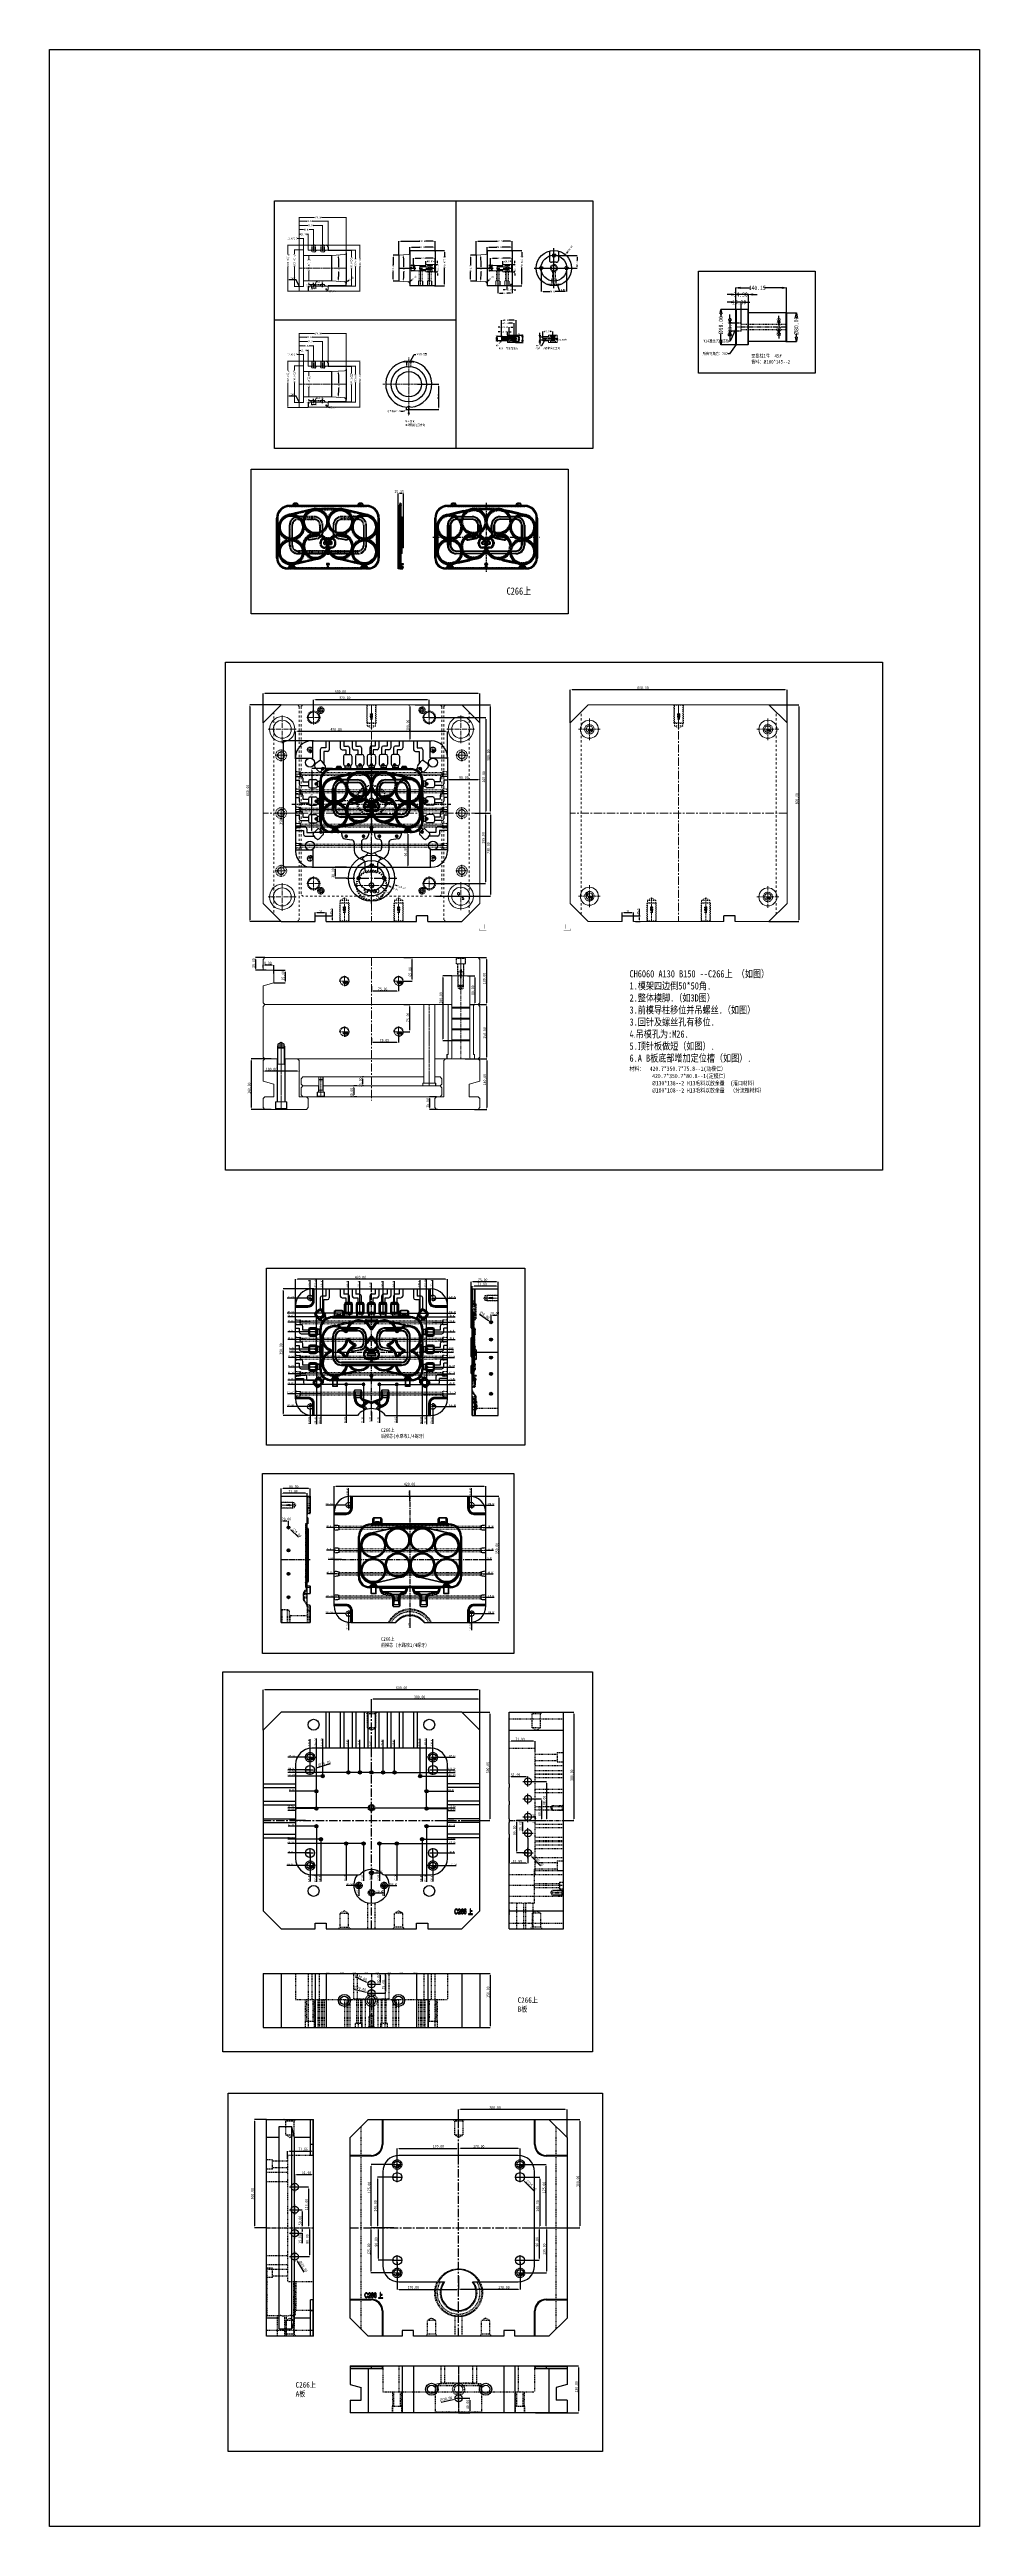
# Model space of a CAD drawing. Header units: millimetres. Extents: x -685 to 1888, y -6001 to 855.
import ezdxf
from ezdxf.enums import TextEntityAlignment as Align

# ---------------------------------------------------------------- set-up
doc = ezdxf.new("R2010")
doc.units = ezdxf.units.MM
doc.header["$LTSCALE"] = 16.335
doc.header["$PDMODE"] = 3
doc.header["$PDSIZE"] = 0.3125
for name, pattern in [('CENTER', [0.6, 0.375, -0.075, 0.075, -0.075]), ('HIDDEN', [0.2, 0.1, -0.1]), ('HIDDENX2', [0.75, 0.5, -0.25])]:
    doc.linetypes.add(name, pattern=pattern)
doc.layers.get('0').update_dxf_attribs({"linetype": 'CONTINUOUS'})
doc.layers.get('Defpoints').update_dxf_attribs({"linetype": 'CONTINUOUS'})
for name, color, linetype, lineweight in [('cool', 153, 'HIDDEN', 9), ('dim', 82, 'CONTINUOUS', 9), ('epin', 13, 'CONTINUOUS', 9), ('moldbase', 7, 'CONTINUOUS', 20), ('screw', 33, 'CONTINUOUS', 13), ('sp', 193, 'CONTINUOUS', 9), ('虚线', 6, 'HIDDENX2', 13)]:
    doc.layers.add(name, color=color, linetype=linetype, lineweight=lineweight)
doc.layers.add('DEFAULT_2', color=8, linetype='HIDDEN')
doc.styles.add('ROMANC', font='romanc.shx', dxfattribs={"bigfont": 'gbcbig.shx'})
doc.styles.get("Standard").update_dxf_attribs({"font": 'txt', "width": 0.8})
doc.styles.add('TXT', font='txt.shx', dxfattribs={"bigfont": 'gbcbig.shx'})
doc.styles.add('TXT05', font='txt.shx', dxfattribs={"width": 0.5, "bigfont": 'gbcbig.shx'})
doc.dimstyles.new('ISO-25', dxfattribs={"dimtxt": 8, "dimasz": 6, "dimexe": 1.25, "dimexo": 0.625, "dimgap": 0, "dimtad": 1, "dimdsep": 46, "dimtxsty": 'Standard', "dimcen": 0, "dimclrd": 4, "dimclre": 4, "dimclrt": 6, "dimazin": 0, "dimtfac": 1, "dimtofl": 0, "dimtmove": 0, "dimatfit": 3, "dimfxl": 0, "dimarcsym": 0})
doc.dimstyles.new('mold', dxfattribs={"dimtxt": 8, "dimasz": 5, "dimexe": 0, "dimexo": 0, "dimgap": 0, "dimtad": 1, "dimzin": 1, "dimtxsty": 'Standard', "dimcen": 0, "dimclrd": 4, "dimclre": 4, "dimclrt": 6, "dimazin": 0, "dimtfac": 1, "dimtofl": 0, "dimtmove": 0, "dimatfit": 3, "dimfxl": 0, "dimarcsym": 0})
doc.dimstyles.get("Standard").update_dxf_attribs({"dimtxt": 0.15625, "dimasz": 0.1875, "dimexe": 0.125, "dimexo": 0.0625, "dimtad": 0, "dimtih": 1, "dimtoh": 1, "dimdsep": 46, "dimtxsty": 'Standard', "dimcen": 0.09, "dimadec": 0, "dimazin": 0, "dimtp": 0.01, "dimtm": 0.01, "dimtfac": 1, "dimtofl": 0, "dimtmove": 0, "dimatfit": 3, "dimfxl": 0, "dimtolj": 1, "dimarcsym": 0})
doc.dimstyles.new('STANDARD$0', dxfattribs={"dimscale": 2, "dimtxt": 3, "dimasz": 3, "dimexe": 1.25, "dimexo": 0.625, "dimgap": 0.5, "dimtad": 0, "dimdsep": 46, "dimlunit": 6, "dimtxsty": 'Standard', "dimblk": 'CLOSEDBLANK', "dimcen": 0, "dimclrt": 2, "dimazin": 2, "dimtfac": 2, "dimtmove": 1, "dimatfit": 3, "dimfxl": 0, "dimtolj": 1, "dimtzin": 0, "dimarcsym": 0})

# ---------------------------------------------------------------- blocks, each defined once
blk = doc.blocks.new('screw_m10_g')
at = {"layer": 'screw', "color": 1, "linetype": 'CENTER', "ltscale": 0.310989}
for p, q in [((-5.5, 0), (5.5, 0)), ((0, -5.5), (0, 5.5))]:
    blk.add_line(p, q, dxfattribs=at)
at = {"layer": 'screw', "linetype": 'HIDDEN', "ltscale": 0.310989}
blk.add_circle((0, 0), 4.25, dxfattribs=at)
at = {"layer": 'screw', "color": 92, "linetype": 'HIDDEN', "ltscale": 0.310989}
blk.add_arc((0, 0), 5, 270, 180, dxfattribs=at)
at = {"layer": 'screw', "color": 6, "style": 'TXT'}
blk.add_text('M10', height=2, dxfattribs=at).set_placement((-1.7, -2.5))
blk = doc.blocks.new('*D38')
at = {"color": 4, "linetype": 'Continuous', "lineweight": -2}
for p, q in [((675.7, 246.7), (675.7, 184.9)), ((745.7, 246.5), (745.7, 184.9)), ((680.7, 184.9), (700.2, 184.9)), ((740.7, 184.9), (714.2, 184.9))]:
    blk.add_line(p, q, dxfattribs=at)
at = {"color": 4}
for points in [[(680.7, 185.7), (680.7, 184.1), (675.7, 184.9)], [(740.7, 185.7), (740.7, 184.1), (745.7, 184.9)]]:
    blk.add_solid(points, dxfattribs=at)
at = {"layer": 'Defpoints', "color": 0}
for p in [(675.7, 246.7), (745.7, 246.5), (745.7, 184.9)]:
    blk.add_point(p, dxfattribs=at)
at = {"color": 6, "insert": (707.2, 184.9), "char_height": 5, "attachment_point": 5}
blk.add_mtext('\\A1;70.00', dxfattribs=at)
blk = doc.blocks.new('*D65')
at = {"color": 4, "lineweight": -2, "ltscale": 0.5}
for p, q in [((333.2, -71.6), (392.3, -71.6)), ((392.3, -136.1), (392.3, -76.6)), ((311.8, -141.1), (392.3, -141.1))]:
    blk.add_line(p, q, dxfattribs=at)
at = {"color": 4, "ltscale": 0.5}
for points in [[(391.5, -76.6), (393.2, -76.6), (392.3, -71.6)], [(391.5, -136.1), (393.2, -136.1), (392.3, -141.1)]]:
    blk.add_solid(points, dxfattribs=at)
at = {"layer": 'Defpoints', "color": 0, "ltscale": 0.5}
for p in [(333.2, -71.6), (392.3, -71.6), (311.8, -141.1)]:
    blk.add_point(p, dxfattribs=at)
at = {"color": 6, "ltscale": 0.5, "insert": (389.8, -106.4), "char_height": 5, "attachment_point": 5, "rotation": 90}
blk.add_mtext('69.5', dxfattribs=at)
blk = doc.blocks.new('*D39')
at = {"color": 6, "lineweight": -2}
for p, q in [((287.4, -146.4), (292.4, -146.4)), ((292.4, -146.4), (297.2, -144.9))]:
    blk.add_line(p, q, dxfattribs=at)
blk.add_arc((309.1, -141.1), 7.5, 130.51757, 197.60936, dxfattribs=at)
at = {"color": 6}
blk.add_solid([(296.9, -144.1), (297.4, -145.7), (301.9, -143.4)], dxfattribs=at)
at = {"layer": 'Defpoints', "color": 0}
for p in [(301.9, -143.4), (309.1, -141.1)]:
    blk.add_point(p, dxfattribs=at)
at = {"color": 3, "insert": (268.5, -146.4), "char_height": 5, "attachment_point": 5}
blk.add_mtext('\\A1;{\\fSimSun|b0|i0|c134|p2;定位缺口}R7.50', dxfattribs=at)
blk = doc.blocks.new('_ClosedBlank')
at = {"color": 0, "linetype": 'ByBlock', "lineweight": -2}
for p, q in [((-1, 0.17), (0, 0)), ((-1, 0.17), (-1, -0.17)), ((0, 0), (-1, -0.17))]:
    blk.add_line(p, q, dxfattribs=at)
blk = doc.blocks.new('*D40')
at = {"color": 6, "lineweight": -2}
for p, q in [((568, 60.4), (552.6, 60.4)), ((569.3, 48.4), (552.6, 48.4))]:
    blk.add_line(p, q, dxfattribs=at)
at = {"layer": 'Defpoints', "color": 0}
for p in [(552.6, 48.4), (568, 60.4), (569.3, 48.4)]:
    blk.add_point(p, dxfattribs=at)
at = {"color": 6, "lineweight": -2, "xscale": 6, "yscale": 6, "zscale": 6}
for p, rotation in [((552.6, 60.4), 90), ((552.6, 48.4), 270)]:
    blk.add_blockref('_ClosedBlank', p, dxfattribs=dict(at, rotation=rotation))
at = {"color": 4, "insert": (552.6, 54.2), "char_height": 6, "attachment_point": 5, "rotation": 90}
blk.add_mtext('\\A1;12.00', dxfattribs=at)
blk = doc.blocks.new('*D66')
at = {"color": 4, "lineweight": -2}
for p, q in [((561, 73.6), (556, 73.6)), ((566, 58.4), (566, 73.6)), ((582, 64.4), (582, 73.6)), ((587, 73.6), (592, 73.6))]:
    blk.add_line(p, q, dxfattribs=at)
at = {"color": 4}
for points in [[(561, 74.5), (561, 72.8), (566, 73.6)], [(587, 74.5), (587, 72.8), (582, 73.6)]]:
    blk.add_solid(points, dxfattribs=at)
at = {"layer": 'Defpoints', "color": 0}
for p in [(582, 73.6), (566, 58.4), (582, 64.4)]:
    blk.add_point(p, dxfattribs=at)
at = {"color": 6, "insert": (574.4, 73.6), "char_height": 5, "attachment_point": 5}
blk.add_mtext('\\A1;16.00', dxfattribs=at)
blk = doc.blocks.new('*D67')
at = {"color": 4, "lineweight": -2}
for p, q in [((561, 86.6), (556, 86.6)), ((566, 58.4), (566, 86.6)), ((587, 64.4), (587, 86.6)), ((592, 86.6), (597, 86.6))]:
    blk.add_line(p, q, dxfattribs=at)
at = {"color": 4}
for points in [[(561, 87.4), (561, 85.7), (566, 86.6)], [(592, 87.4), (592, 85.7), (587, 86.6)]]:
    blk.add_solid(points, dxfattribs=at)
at = {"layer": 'Defpoints', "color": 0}
for p in [(587, 86.6), (566, 58.4), (587, 64.4)]:
    blk.add_point(p, dxfattribs=at)
at = {"color": 6, "insert": (575.9, 86.6), "char_height": 5, "attachment_point": 5}
blk.add_mtext('\\A1;21.00', dxfattribs=at)
blk = doc.blocks.new('*D68')
at = {"color": 4, "lineweight": -2}
for p, q in [((566, 58.4), (566, 97.7)), ((571, 97.7), (571.2, 97.7)), ((596, 97.7), (585.9, 97.7)), ((601, 64.4), (601, 97.7))]:
    blk.add_line(p, q, dxfattribs=at)
at = {"color": 4}
for points in [[(571, 98.5), (571, 96.8), (566, 97.7)], [(596, 98.5), (596, 96.8), (601, 97.7)]]:
    blk.add_solid(points, dxfattribs=at)
at = {"layer": 'Defpoints', "color": 0}
for p in [(601, 97.7), (566, 58.4), (601, 64.4)]:
    blk.add_point(p, dxfattribs=at)
at = {"color": 6, "insert": (578.6, 97.7), "char_height": 5, "attachment_point": 5}
blk.add_mtext('\\A1;35.00', dxfattribs=at)
blk = doc.blocks.new('*D69')
at = {"color": 4, "lineweight": -2}
for p, q in [((566, 58.4), (566, 105.8)), ((571, 105.8), (572, 105.8)), ((601, 105.8), (586, 105.8)), ((606, 60.7), (606, 105.8))]:
    blk.add_line(p, q, dxfattribs=at)
at = {"color": 4}
for points in [[(571, 106.6), (571, 105), (566, 105.8)], [(601, 106.6), (601, 105), (606, 105.8)]]:
    blk.add_solid(points, dxfattribs=at)
at = {"layer": 'Defpoints', "color": 0}
for p in [(606, 105.8), (566, 58.4), (606, 60.7)]:
    blk.add_point(p, dxfattribs=at)
at = {"color": 6, "insert": (579, 105.8), "char_height": 5, "attachment_point": 5}
blk.add_mtext('\\A1;40.00', dxfattribs=at)
blk = doc.blocks.new('*D70')
at = {"color": 6, "lineweight": -2}
for p, q in [((596.4, 61.4), (613.6, 61.4)), ((596.4, 47.4), (613.6, 47.4)), ((613.6, 55.4), (613.6, 53.4))]:
    blk.add_line(p, q, dxfattribs=at)
at = {"layer": 'Defpoints', "color": 0}
for p in [(596.4, 61.4), (596.4, 47.4), (613.6, 47.4)]:
    blk.add_point(p, dxfattribs=at)
at = {"color": 6, "lineweight": -2, "xscale": 6, "yscale": 6, "zscale": 6}
for p, rotation in [((613.6, 61.4), 90), ((613.6, 47.4), 270)]:
    blk.add_blockref('_ClosedBlank', p, dxfattribs=dict(at, rotation=rotation))
at = {"color": 4, "insert": (613.6, 56.1), "char_height": 6, "attachment_point": 5, "rotation": 90}
blk.add_mtext('\\A1;%%c14.00', dxfattribs=at)
blk = doc.blocks.new('*D71')
at = {"color": 4, "lineweight": -2}
blk.add_line((721.7, 51.4), (716.6, 52.5), dxfattribs=at)
at = {"color": 4}
blk.add_solid([(716.8, 53.3), (716.4, 51.7), (711.7, 53.6)], dxfattribs=at)
at = {"layer": 'Defpoints', "color": 0}
for p in [(703.9, 55.2), (711.7, 53.6)]:
    blk.add_point(p, dxfattribs=at)
at = {"color": 6, "insert": (732.5, 51.4), "char_height": 5, "attachment_point": 5}
blk.add_mtext('\\A1;∅8.00{\\fSimSun|b0|i0|c134|p2;通}', dxfattribs=at)
blk = doc.blocks.new('*D72')
at = {"color": 4, "lineweight": -2}
for p, q in [((679.8, 56.1), (679.8, 74.3)), ((684.8, 74.3), (685.8, 74.3)), ((702.8, 74.3), (700.4, 74.3)), ((707.8, 56.1), (707.8, 74.3))]:
    blk.add_line(p, q, dxfattribs=at)
at = {"color": 4}
for points in [[(684.8, 75.1), (684.8, 73.5), (679.8, 74.3)], [(702.8, 75.1), (702.8, 73.5), (707.8, 74.3)]]:
    blk.add_solid(points, dxfattribs=at)
at = {"layer": 'Defpoints', "color": 0}
for p in [(679.8, 74.3), (679.8, 56.1), (707.8, 56.1)]:
    blk.add_point(p, dxfattribs=at)
at = {"color": 6, "insert": (693.1, 74.3), "char_height": 5, "attachment_point": 5}
blk.add_mtext('\\A1;28.00', dxfattribs=at)
blk = doc.blocks.new('*D41')
at = {"color": 6, "lineweight": -2}
for p, q in [((672, 64.4), (672, 70.4)), ((681.2, 58.4), (672, 58.4)), ((672, 58.4), (672, 50.4)), ((681.6, 50.4), (672, 50.4)), ((672, 44.4), (672, 38.4))]:
    blk.add_line(p, q, dxfattribs=at)
at = {"layer": 'Defpoints', "color": 0}
for p in [(672, 50.4), (681.2, 58.4), (681.6, 50.4)]:
    blk.add_point(p, dxfattribs=at)
at = {"color": 6, "lineweight": -2, "xscale": 6, "yscale": 6, "zscale": 6}
for p, rotation in [((672, 58.4), 270), ((672, 50.4), 90)]:
    blk.add_blockref('_ClosedBlank', p, dxfattribs=dict(at, rotation=rotation))
at = {"color": 4, "insert": (672, 54.1), "char_height": 6, "attachment_point": 5, "rotation": 90}
blk.add_mtext('\\A1;%%c8.00', dxfattribs=at)
blk = doc.blocks.new('*D73')
at = {"color": 6, "lineweight": -2}
for p, q in [((604.1, 64.4), (623.5, 64.4)), ((604.1, 44.4), (623.5, 44.4)), ((623.5, 58.4), (623.5, 50.4))]:
    blk.add_line(p, q, dxfattribs=at)
at = {"layer": 'Defpoints', "color": 0}
for p in [(604.1, 64.4), (604.1, 44.4), (623.5, 44.4)]:
    blk.add_point(p, dxfattribs=at)
at = {"color": 6, "lineweight": -2, "xscale": 6, "yscale": 6, "zscale": 6}
for p, rotation in [((623.5, 64.4), 90), ((623.5, 44.4), 270)]:
    blk.add_blockref('_ClosedBlank', p, dxfattribs=dict(at, rotation=rotation))
at = {"color": 4, "insert": (623.5, 54.1), "char_height": 6, "attachment_point": 5, "rotation": 90}
blk.add_mtext('\\A1;%%c20.00', dxfattribs=at)
blk = doc.blocks.new('*D74')
at = {"color": 6, "lineweight": -2}
blk.add_line((562.4, 44.7), (564.5, 46.8), dxfattribs=at)
at = {"color": 6}
blk.add_solid([(564.2, 47.2), (564.9, 46.5), (566.6, 49)], dxfattribs=at)
at = {"layer": 'Defpoints', "color": 0}
for p in [(566.6, 49), (568, 50.4)]:
    blk.add_point(p, dxfattribs=at)
at = {"color": 4, "insert": (557.2, 39.5), "char_height": 5, "attachment_point": 5, "rotation": 45.25651}
blk.add_mtext('\\A1;R2.00', dxfattribs=at)
blk = doc.blocks.new('*D42')
at = {"color": 4, "linetype": 'Continuous', "lineweight": -2}
for p, q in [((311.8, 289.5), (311.8, 307.6)), ((316.8, 307.6), (339.8, 307.6)), ((376.8, 307.6), (353.8, 307.6)), ((381.8, 296.2), (381.8, 307.6))]:
    blk.add_line(p, q, dxfattribs=at)
at = {"color": 4}
for points in [[(316.8, 308.4), (316.8, 306.8), (311.8, 307.6)], [(376.8, 308.4), (376.8, 306.8), (381.8, 307.6)]]:
    blk.add_solid(points, dxfattribs=at)
at = {"layer": 'Defpoints', "color": 0}
for p in [(311.8, 307.6), (311.8, 289.5), (381.8, 296.2)]:
    blk.add_point(p, dxfattribs=at)
at = {"color": 6, "insert": (346.8, 307.6), "char_height": 5, "attachment_point": 5}
blk.add_mtext('\\A1;70.00', dxfattribs=at)
blk = doc.blocks.new('*D43')
at = {"color": 4, "linetype": 'Continuous', "lineweight": -2}
for p, q in [((281.8, 285.4), (281.8, 324.2)), ((286.8, 324.2), (339.6, 324.2)), ((376.8, 324.2), (355.6, 324.2)), ((381.8, 296.2), (381.8, 324.2))]:
    blk.add_line(p, q, dxfattribs=at)
at = {"color": 4}
for points in [[(286.8, 325), (286.8, 323.3), (281.8, 324.2)], [(376.8, 325), (376.8, 323.3), (381.8, 324.2)]]:
    blk.add_solid(points, dxfattribs=at)
at = {"layer": 'Defpoints', "color": 0}
for p in [(281.8, 324.2), (281.8, 285.4), (381.8, 296.2)]:
    blk.add_point(p, dxfattribs=at)
at = {"color": 6, "insert": (347.6, 324.2), "char_height": 5, "attachment_point": 5}
blk.add_mtext('\\A1;100.00', dxfattribs=at)
blk = doc.blocks.new('*D44')
at = {"color": 4, "linetype": 'Continuous', "lineweight": -2}
for p, q in [((379.8, 298.7), (408, 298.7)), ((408, 293.7), (408, 280.7)), ((408, 205.7), (408, 250.4)), ((379.8, 200.7), (408, 200.7))]:
    blk.add_line(p, q, dxfattribs=at)
at = {"color": 4}
for points in [[(407.2, 293.7), (408.8, 293.7), (408, 298.7)], [(407.2, 205.7), (408.8, 205.7), (408, 200.7)]]:
    blk.add_solid(points, dxfattribs=at)
at = {"layer": 'Defpoints', "color": 0}
for p in [(379.8, 298.7), (379.8, 200.7), (408, 200.7)]:
    blk.add_point(p, dxfattribs=at)
at = {"color": 6, "insert": (408, 265.5), "char_height": 5, "attachment_point": 5, "rotation": 90}
blk.add_mtext('\\A1;%%C98.00{\\H0.7x;\\S-0.02^ -0.05;}', dxfattribs=at)
blk = doc.blocks.new('*D3')
at = {"color": 4, "lineweight": -2}
for p, q in [((355.8, 259.7), (355.8, 268.7)), ((360.8, 268.7), (361.4, 268.7)), ((376.8, 268.7), (376.1, 268.7)), ((381.8, 261.7), (381.8, 268.7))]:
    blk.add_line(p, q, dxfattribs=at)
at = {"color": 4}
for points in [[(360.8, 269.5), (360.8, 267.9), (355.8, 268.7)], [(376.8, 269.5), (376.8, 267.9), (381.8, 268.7)]]:
    blk.add_solid(points, dxfattribs=at)
at = {"layer": 'Defpoints', "color": 0}
for p in [(355.8, 268.7), (355.8, 259.7), (381.8, 261.7)]:
    blk.add_point(p, dxfattribs=at)
at = {"color": 6, "insert": (368.7, 268.7), "char_height": 5, "attachment_point": 5}
blk.add_mtext('\\A1;26.00', dxfattribs=at)
blk = doc.blocks.new('*D4')
at = {"color": 4, "lineweight": -2}
for p, q in [((326.1, 257.2), (315.9, 257.2)), ((315.9, 252.2), (315.9, 247.2)), ((326.1, 242.2), (315.9, 242.2))]:
    blk.add_line(p, q, dxfattribs=at)
at = {"color": 4}
for points in [[(315, 252.2), (316.7, 252.2), (315.9, 257.2)], [(315, 247.2), (316.7, 247.2), (315.9, 242.2)]]:
    blk.add_solid(points, dxfattribs=at)
at = {"layer": 'Defpoints', "color": 0}
for p in [(315.9, 242.2), (326.1, 257.2), (326.1, 242.2)]:
    blk.add_point(p, dxfattribs=at)
at = {"color": 6, "insert": (315.9, 249.7), "char_height": 5, "attachment_point": 5, "rotation": 90}
blk.add_mtext('\\A1;%%c15.00', dxfattribs=at)
blk = doc.blocks.new('*D5')
at = {"color": 4, "lineweight": -2}
for p, q in [((321.8, 249.7), (321.8, 277.6)), ((326.8, 277.6), (341.2, 277.6)), ((376.8, 277.6), (355.2, 277.6)), ((381.8, 255.4), (381.8, 277.6))]:
    blk.add_line(p, q, dxfattribs=at)
at = {"color": 4}
for points in [[(326.8, 278.4), (326.8, 276.8), (321.8, 277.6)], [(376.8, 278.4), (376.8, 276.8), (381.8, 277.6)]]:
    blk.add_solid(points, dxfattribs=at)
at = {"layer": 'Defpoints', "color": 0}
for p in [(321.8, 277.6), (321.8, 249.7), (381.8, 255.4)]:
    blk.add_point(p, dxfattribs=at)
at = {"color": 6, "insert": (348.2, 277.6), "char_height": 5, "attachment_point": 5}
blk.add_mtext('\\A1;60.00', dxfattribs=at)
blk = doc.blocks.new('*D45')
at = {"color": 4, "lineweight": -2}
for p, q in [((379.8, 259.7), (388.4, 259.7)), ((379.8, 239.7), (388.4, 239.7)), ((388.4, 264.7), (388.4, 269.7)), ((388.4, 234.7), (388.4, 229.7))]:
    blk.add_line(p, q, dxfattribs=at)
at = {"color": 4}
for points in [[(387.6, 264.7), (389.2, 264.7), (388.4, 259.7)], [(387.6, 234.7), (389.2, 234.7), (388.4, 239.7)]]:
    blk.add_solid(points, dxfattribs=at)
at = {"layer": 'Defpoints', "color": 0}
for p in [(379.8, 259.7), (379.8, 239.7), (388.4, 239.7)]:
    blk.add_point(p, dxfattribs=at)
at = {"color": 6, "insert": (388.4, 251), "char_height": 5, "attachment_point": 5, "rotation": 90}
blk.add_mtext('\\A1;%%c20.00', dxfattribs=at)
blk = doc.blocks.new('*D46')
at = {"color": 4, "linetype": 'Continuous', "lineweight": -2}
for p, q in [((715.1, 284.7), (774.6, 284.7)), ((774.6, 279.7), (774.6, 271)), ((730.9, 249.7), (774.6, 249.7)), ((774.6, 254.7), (774.6, 256.3))]:
    blk.add_line(p, q, dxfattribs=at)
at = {"color": 4}
for points in [[(773.8, 279.7), (775.5, 279.7), (774.6, 284.7)], [(773.8, 254.7), (775.5, 254.7), (774.6, 249.7)]]:
    blk.add_solid(points, dxfattribs=at)
at = {"layer": 'Defpoints', "color": 0}
for p in [(715.1, 284.7), (730.9, 249.7), (774.6, 249.7)]:
    blk.add_point(p, dxfattribs=at)
at = {"color": 6, "insert": (774.6, 263.6), "char_height": 5, "attachment_point": 5, "rotation": 90}
blk.add_mtext('\\A1;35.00', dxfattribs=at)
blk = doc.blocks.new('*D6')
at = {"color": 1, "lineweight": 0}
for p, q in [((4.7, 300.5), (-8.2, 300.5)), ((4.7, 198.9), (-8.2, 198.9))]:
    blk.add_line(p, q, dxfattribs=at)
at = {"color": 0, "lineweight": 0}
for p, q in [((-7.2, 298.5), (-7.2, 288)), ((-7.2, 200.9), (-7.2, 254.4))]:
    blk.add_line(p, q, dxfattribs=at)
at = {"color": 0}
for points in [[(-7.6, 298.5), (-6.9, 298.5), (-7.2, 300.5)], [(-7.6, 200.9), (-6.9, 200.9), (-7.2, 198.9)]]:
    blk.add_solid(points, dxfattribs=at)
at = {"layer": 'Defpoints', "color": 0}
for p in [(5.7, 300.5), (-7.2, 198.9), (5.7, 198.9)]:
    blk.add_point(p, dxfattribs=at)
at = {"color": 0, "lineweight": 0, "insert": (-7.2, 271.2), "char_height": 5, "attachment_point": 5, "rotation": 90}
blk.add_mtext('\\A1;%%C101.60{\\H0.7x;\\S+0.05^ +0.1;}', dxfattribs=at)
blk = doc.blocks.new('*D7')
at = {"color": 0, "lineweight": 0}
for p, q in [((5.7, 332.1), (0.6, 332.1)), ((15.7, 332.1), (7.7, 332.1))]:
    blk.add_line(p, q, dxfattribs=at)
at = {"color": 1, "lineweight": 0}
for p, q in [((5.7, 309.7), (5.7, 333.1)), ((17.7, 301.5), (17.7, 333.1))]:
    blk.add_line(p, q, dxfattribs=at)
at = {"color": 0}
for points in [[(7.7, 332.4), (7.7, 331.8), (5.7, 332.1)], [(15.7, 332.4), (15.7, 331.8), (17.7, 332.1)]]:
    blk.add_solid(points, dxfattribs=at)
at = {"layer": 'Defpoints', "color": 0}
for p in [(5.7, 308.7), (17.7, 332.1), (17.7, 300.5)]:
    blk.add_point(p, dxfattribs=at)
at = {"color": 0, "lineweight": 0, "insert": (-12.9, 332.1), "char_height": 5, "attachment_point": 5}
blk.add_mtext('\\A1;12.00{\\H0.7x;\\S+0.05^ +0.1;}', dxfattribs=at)
blk = doc.blocks.new('*D8')
at = {"color": 1, "lineweight": 0}
for p, q in [((5.7, 309.7), (5.7, 368.7)), ((70.7, 316.8), (70.7, 368.7))]:
    blk.add_line(p, q, dxfattribs=at)
at = {"color": 0, "lineweight": 0}
for p, q in [((7.7, 367.7), (28.8, 367.7)), ((68.7, 367.7), (45.5, 367.7))]:
    blk.add_line(p, q, dxfattribs=at)
at = {"color": 0}
for points in [[(7.7, 368), (7.7, 367.4), (5.7, 367.7)], [(68.7, 368), (68.7, 367.4), (70.7, 367.7)]]:
    blk.add_solid(points, dxfattribs=at)
at = {"layer": 'Defpoints', "color": 0}
for p in [(70.7, 367.7), (5.7, 308.7), (70.7, 315.8)]:
    blk.add_point(p, dxfattribs=at)
at = {"color": 0, "lineweight": 0, "insert": (37.2, 367.7), "char_height": 5, "attachment_point": 5}
blk.add_mtext('\\A1;65.00', dxfattribs=at)
blk = doc.blocks.new('*D9')
at = {"color": 1, "lineweight": 0}
for p, q in [((4.7, 313.7), (-26.8, 313.7)), ((4.7, 185.7), (-26.8, 185.7))]:
    blk.add_line(p, q, dxfattribs=at)
at = {"color": 0, "lineweight": 0}
for p, q in [((-25.8, 311.7), (-25.8, 287.5)), ((-25.8, 187.7), (-25.8, 253))]:
    blk.add_line(p, q, dxfattribs=at)
at = {"color": 0}
for points in [[(-26.1, 311.7), (-25.5, 311.7), (-25.8, 313.7)], [(-26.1, 187.7), (-25.5, 187.7), (-25.8, 185.7)]]:
    blk.add_solid(points, dxfattribs=at)
at = {"layer": 'Defpoints', "color": 0}
for p in [(5.7, 313.7), (-25.8, 185.7), (5.7, 185.7)]:
    blk.add_point(p, dxfattribs=at)
at = {"color": 0, "lineweight": 0, "insert": (-25.8, 270.3), "char_height": 5, "attachment_point": 5, "rotation": 90}
blk.add_mtext('\\A1;%%C128.00{\\H0.7x;\\S+0^ -0.15;}', dxfattribs=at)
blk = doc.blocks.new('*D10')
at = {"color": 1, "lineweight": 0}
for p, q in [((18.7, 284.7), (33.2, 284.7)), ((18.7, 214.7), (33.2, 214.7))]:
    blk.add_line(p, q, dxfattribs=at)
at = {"color": 0, "lineweight": 0}
for p, q in [((32.2, 282.7), (32.2, 272.9)), ((32.2, 216.7), (32.2, 241.3))]:
    blk.add_line(p, q, dxfattribs=at)
at = {"color": 0}
for points in [[(31.8, 282.7), (32.5, 282.7), (32.2, 284.7)], [(31.8, 216.7), (32.5, 216.7), (32.2, 214.7)]]:
    blk.add_solid(points, dxfattribs=at)
at = {"layer": 'Defpoints', "color": 0}
for p in [(17.7, 284.7), (17.7, 214.7), (32.2, 214.7)]:
    blk.add_point(p, dxfattribs=at)
at = {"color": 0, "lineweight": 0, "insert": (32.2, 257.1), "char_height": 5, "attachment_point": 5, "rotation": 90}
blk.add_mtext('\\A1;%%C70.00{\\H0.7x;\\S+0.05^ +0.03;}', dxfattribs=at)
blk = doc.blocks.new('*D11')
at = {"color": 1, "lineweight": 0}
for p, q in [((39.7, 198.7), (39.7, 193)), ((51.7, 198.7), (51.7, 193))]:
    blk.add_line(p, q, dxfattribs=at)
at = {"color": 0, "lineweight": 0}
blk.add_line((41.7, 194), (49.7, 194), dxfattribs=at)
at = {"color": 0}
for points in [[(41.7, 194.3), (41.7, 193.6), (39.7, 194)], [(49.7, 194.3), (49.7, 193.6), (51.7, 194)]]:
    blk.add_solid(points, dxfattribs=at)
at = {"layer": 'Defpoints', "color": 0}
for p in [(39.7, 199.7), (51.7, 199.7), (51.7, 194)]:
    blk.add_point(p, dxfattribs=at)
at = {"color": 0, "lineweight": 0, "insert": (45.7, 194), "char_height": 5, "attachment_point": 5}
blk.add_mtext('\\A1;12.00', dxfattribs=at)
blk = doc.blocks.new('*D12')
at = {"color": 0, "lineweight": 0}
for p, q in [((53.1, 211.5), (50.7, 206.3)), ((56.9, 211.5), (53.1, 211.5))]:
    blk.add_line(p, q, dxfattribs=at)
at = {"color": 1, "lineweight": 0}
for p, q in [((46.7, 201.7), (50.7, 201.7)), ((48.7, 199.7), (48.7, 203.7))]:
    blk.add_line(p, q, dxfattribs=at)
at = {"color": 0}
blk.add_solid([(50.4, 206.4), (51.1, 206.1), (49.9, 204.5)], dxfattribs=at)
at = {"layer": 'Defpoints', "color": 0}
for p in [(48.7, 201.7), (49.9, 204.5)]:
    blk.add_point(p, dxfattribs=at)
at = {"color": 0, "lineweight": 0, "insert": (65.3, 211.5), "char_height": 5, "attachment_point": 5}
blk.add_mtext('\\A1;R3.00', dxfattribs=at)
blk = doc.blocks.new('*D47')
at = {"color": 1, "lineweight": 0}
for p, q in [((5.7, 309.7), (5.7, 344.5)), ((30.7, 314.7), (30.7, 344.5))]:
    blk.add_line(p, q, dxfattribs=at)
at = {"color": 0, "lineweight": 0}
for p, q in [((7.7, 343.5), (10.2, 343.5)), ((28.7, 343.5), (26.9, 343.5))]:
    blk.add_line(p, q, dxfattribs=at)
at = {"color": 0}
for points in [[(7.7, 343.8), (7.7, 343.2), (5.7, 343.5)], [(28.7, 343.8), (28.7, 343.2), (30.7, 343.5)]]:
    blk.add_solid(points, dxfattribs=at)
at = {"layer": 'Defpoints', "color": 0}
for p in [(5.7, 343.5), (5.7, 308.7), (30.7, 313.7)]:
    blk.add_point(p, dxfattribs=at)
at = {"color": 0, "lineweight": 0, "insert": (18.6, 343.5), "char_height": 5, "attachment_point": 5}
blk.add_mtext('\\A1;25.00', dxfattribs=at)
blk = doc.blocks.new('*D48')
at = {"color": 1, "lineweight": 0}
for p, q in [((5.7, 325.4), (5.7, 357.3)), ((45.7, 316.8), (45.7, 357.3))]:
    blk.add_line(p, q, dxfattribs=at)
at = {"color": 0, "lineweight": 0}
for p, q in [((7.7, 356.3), (17.6, 356.3)), ((43.7, 356.3), (33.6, 356.3))]:
    blk.add_line(p, q, dxfattribs=at)
at = {"color": 0}
for points in [[(7.7, 356.6), (7.7, 355.9), (5.7, 356.3)], [(43.7, 356.6), (43.7, 355.9), (45.7, 356.3)]]:
    blk.add_solid(points, dxfattribs=at)
at = {"layer": 'Defpoints', "color": 0}
for p in [(5.7, 356.3), (5.7, 324.4), (45.7, 315.8)]:
    blk.add_point(p, dxfattribs=at)
at = {"color": 0, "lineweight": 0, "insert": (25.6, 356.3), "char_height": 5, "attachment_point": 5}
blk.add_mtext('\\A1;40.00', dxfattribs=at)
blk = doc.blocks.new('*D13')
at = {"color": 1, "lineweight": 0}
for p, q in [((81.7, 313.2), (174.5, 313.2)), ((81.7, 186.2), (174.5, 186.2))]:
    blk.add_line(p, q, dxfattribs=at)
at = {"color": 0, "lineweight": 0}
for p, q in [((173.5, 311.2), (173.5, 277.2)), ((173.5, 188.2), (173.5, 253.9))]:
    blk.add_line(p, q, dxfattribs=at)
at = {"color": 0}
for points in [[(173.2, 311.2), (173.9, 311.2), (173.5, 313.2)], [(173.2, 188.2), (173.9, 188.2), (173.5, 186.2)]]:
    blk.add_solid(points, dxfattribs=at)
at = {"layer": 'Defpoints', "color": 0}
for p in [(80.7, 313.2), (80.7, 186.2), (173.5, 186.2)]:
    blk.add_point(p, dxfattribs=at)
at = {"color": 0, "lineweight": 0, "insert": (173.5, 265.6), "char_height": 5, "attachment_point": 5, "rotation": 90}
blk.add_mtext('\\A1;%%c127.00', dxfattribs=at)
blk = doc.blocks.new('*D14')
at = {"color": 0, "lineweight": 0}
for p, q in [((32.3, 206.7), (32.3, 208.7)), ((32.3, 197.7), (32.3, 195.7))]:
    blk.add_line(p, q, dxfattribs=at)
at = {"color": 1, "lineweight": 0}
for p, q in [((42.3, 204.7), (31.3, 204.7)), ((42.3, 199.7), (31.3, 199.7))]:
    blk.add_line(p, q, dxfattribs=at)
at = {"color": 0}
for points in [[(32, 206.7), (32.6, 206.7), (32.3, 204.7)], [(32, 197.7), (32.6, 197.7), (32.3, 199.7)]]:
    blk.add_solid(points, dxfattribs=at)
at = {"layer": 'Defpoints', "color": 0}
for p in [(32.3, 199.7), (43.3, 204.7), (43.3, 199.7)]:
    blk.add_point(p, dxfattribs=at)
at = {"color": 0, "lineweight": 0, "insert": (32.3, 202.2), "char_height": 5, "attachment_point": 5}
blk.add_mtext('\\A1;5.00', dxfattribs=at)
blk = doc.blocks.new('*D49')
at = {"color": 1, "lineweight": 0}
for p, q in [((78.7, 191.2), (82.7, 191.2)), ((80.7, 189.2), (80.7, 193.2))]:
    blk.add_line(p, q, dxfattribs=at)
at = {"color": 0, "lineweight": 0}
for p, q in [((87.8, 185.7), (86.2, 186.9)), ((89.8, 185.7), (87.8, 185.7))]:
    blk.add_line(p, q, dxfattribs=at)
at = {"color": 0}
blk.add_solid([(86.4, 187.2), (86, 186.6), (84.6, 188.1)], dxfattribs=at)
at = {"layer": 'Defpoints', "color": 0}
for p in [(80.7, 191.2), (84.6, 188.1)]:
    blk.add_point(p, dxfattribs=at)
at = {"color": 0, "lineweight": 0, "insert": (98.1, 185.7), "char_height": 5, "attachment_point": 5}
blk.add_mtext('\\A1;R5.00', dxfattribs=at)
blk = doc.blocks.new('*D15')
at = {"color": 1, "lineweight": 0}
for p, q in [((129.8, 298.7), (151.6, 298.7)), ((127.8, 200.7), (151.6, 200.7))]:
    blk.add_line(p, q, dxfattribs=at)
at = {"color": 0, "lineweight": 0}
for p, q in [((150.6, 296.7), (150.6, 280.4)), ((150.6, 202.7), (150.6, 248.1))]:
    blk.add_line(p, q, dxfattribs=at)
at = {"color": 0}
for points in [[(150.3, 296.7), (150.9, 296.7), (150.6, 298.7)], [(150.3, 202.7), (150.9, 202.7), (150.6, 200.7)]]:
    blk.add_solid(points, dxfattribs=at)
at = {"layer": 'Defpoints', "color": 0}
for p in [(128.8, 298.7), (126.8, 200.7), (150.6, 200.7)]:
    blk.add_point(p, dxfattribs=at)
at = {"color": 0, "lineweight": 0, "insert": (150.6, 264.3), "char_height": 5, "attachment_point": 5, "rotation": 90}
blk.add_mtext('\\A1;%%C98.00{\\H0.7x;\\S-0.02^ -0.05;}', dxfattribs=at)
blk = doc.blocks.new('*D16')
at = {"color": 1, "lineweight": 0}
for p, q in [((5.7, 309.7), (5.7, 390.8)), ((136, 298.9), (136, 390.8))]:
    blk.add_line(p, q, dxfattribs=at)
at = {"color": 0, "lineweight": 0}
for p, q in [((7.7, 389.8), (48.6, 389.8)), ((134, 389.8), (67.9, 389.8))]:
    blk.add_line(p, q, dxfattribs=at)
at = {"color": 0}
for points in [[(7.7, 390.1), (7.7, 389.4), (5.7, 389.8)], [(134, 390.1), (134, 389.4), (136, 389.8)]]:
    blk.add_solid(points, dxfattribs=at)
at = {"layer": 'Defpoints', "color": 0}
for p in [(136, 389.8), (5.7, 308.7), (136, 297.9)]:
    blk.add_point(p, dxfattribs=at)
at = {"color": 0, "lineweight": 0, "insert": (58.3, 389.8), "char_height": 5, "attachment_point": 5}
blk.add_mtext('\\A1;130.30', dxfattribs=at)
blk = doc.blocks.new('*D17')
at = {"color": 1, "lineweight": 0}
for p, q in [((86.7, 299.7), (162.9, 299.7)), ((86.7, 199.7), (162.9, 199.7))]:
    blk.add_line(p, q, dxfattribs=at)
at = {"color": 0, "lineweight": 0}
for p, q in [((161.9, 297.7), (161.9, 276.7)), ((161.9, 201.7), (161.9, 254.7))]:
    blk.add_line(p, q, dxfattribs=at)
at = {"color": 0}
for points in [[(161.6, 297.7), (162.3, 297.7), (161.9, 299.7)], [(161.6, 201.7), (162.3, 201.7), (161.9, 199.7)]]:
    blk.add_solid(points, dxfattribs=at)
at = {"layer": 'Defpoints', "color": 0}
for p in [(85.7, 299.7), (85.7, 199.7), (161.9, 199.7)]:
    blk.add_point(p, dxfattribs=at)
at = {"color": 0, "lineweight": 0, "insert": (161.9, 265.7), "char_height": 5, "attachment_point": 5, "rotation": 90}
blk.add_mtext('\\A1;%%c100.00', dxfattribs=at)
blk = doc.blocks.new('*D50')
at = {"color": 1, "lineweight": 0}
for p, q in [((5.7, 371.9), (5.7, 380.8)), ((85.7, 309.2), (85.7, 380.8))]:
    blk.add_line(p, q, dxfattribs=at)
at = {"color": 0, "lineweight": 0}
for p, q in [((7.7, 379.8), (26.5, 379.8)), ((83.7, 379.8), (42.5, 379.8))]:
    blk.add_line(p, q, dxfattribs=at)
at = {"color": 0}
for points in [[(7.7, 380.1), (7.7, 379.5), (5.7, 379.8)], [(83.7, 380.1), (83.7, 379.5), (85.7, 379.8)]]:
    blk.add_solid(points, dxfattribs=at)
at = {"layer": 'Defpoints', "color": 0}
for p in [(5.7, 379.8), (5.7, 370.9), (85.7, 308.2)]:
    blk.add_point(p, dxfattribs=at)
at = {"color": 0, "lineweight": 0, "insert": (34.5, 379.8), "char_height": 5, "attachment_point": 5}
blk.add_mtext('\\A1;80.00', dxfattribs=at)
blk = doc.blocks.new('*D18')
at = {"color": 4, "linetype": 'Continuous', "lineweight": -2}
for p, q in [((281.8, 285.4), (265.9, 285.4)), ((265.9, 280.4), (265.9, 258.7)), ((265.9, 219), (265.9, 240.7)), ((281.8, 214), (265.9, 214))]:
    blk.add_line(p, q, dxfattribs=at)
at = {"color": 4}
for points in [[(265.1, 280.4), (266.8, 280.4), (265.9, 285.4)], [(265.1, 219), (266.8, 219), (265.9, 214)]]:
    blk.add_solid(points, dxfattribs=at)
at = {"layer": 'Defpoints', "color": 0}
for p in [(281.8, 285.4), (265.9, 214), (281.8, 214)]:
    blk.add_point(p, dxfattribs=at)
at = {"color": 6, "insert": (265.9, 249.7), "char_height": 5, "attachment_point": 5, "rotation": 90}
blk.add_mtext('\\A1;%%c71.40', dxfattribs=at)
blk = doc.blocks.new('epin_ejp_10')
at = {"layer": 'epin'}
h = blk.add_hatch(dxfattribs=at)
h.set_pattern_fill('_ANSI31', color=123, scale=0.25, angle=90, style=0)
h.set_pattern_definition([(135, (-3501.19435, 375.4519), (-0.561266, -0.561266), [])])
h.paths.add_polyline_path([(0, 5, 0.414214), (-5, 0), (0, 0)])
h.paths.add_polyline_path([(5, 0), (0, 0), (0, -5, 0.414214)])
at = {"layer": 'epin', "color": 1, "linetype": 'CENTER', "ltscale": 0.310989}
for p, q in [((-5.5, 0), (5.5, 0)), ((0, -5.5), (0, 5.5))]:
    blk.add_line(p, q, dxfattribs=at)
at = {"layer": 'epin'}
blk.add_circle((0, 0), 5, dxfattribs=at)
at = {"layer": 'epin', "color": 6, "style": 'TXT05', "width": 0.5}
blk.add_text('%%c10', height=3.5, dxfattribs=at).set_placement((0.2, 0.5))
blk = doc.blocks.new('*D51')
at = {"color": 4, "lineweight": -2}
for start, end in [(0.34087, 3.44916), (356.55084, 358.87192)]:
    blk.add_arc((-404.5, 249.7), 520.1, start, end, dxfattribs=at)
at = {"color": 4}
for points in [[(113.8, 281), (115.4, 281.1), (114.3, 286)], [(115.4, 218.4), (113.8, 218.5), (114.3, 213.4)]]:
    blk.add_solid(points, dxfattribs=at)
at = {"layer": 'Defpoints', "color": 0}
for p in [(96, 284.7), (131.3, 287.2), (96, 214.7), (115.4, 261.8), (131.3, 212.2)]:
    blk.add_point(p, dxfattribs=at)
at = {"color": 6, "insert": (115.5, 246.1), "char_height": 5, "attachment_point": 5, "rotation": 89.6064}
blk.add_mtext('\\A1;8.00°', dxfattribs=at)
blk = doc.blocks.new('*D52')
at = {"color": 4, "lineweight": -2}
for start, end in [(0.38605, 3.45373), (356.54627, 358.92928)]:
    blk.add_arc((-228.8, 249.7), 524.4, start, end, dxfattribs=at)
at = {"color": 4}
for points in [[(293.9, 281.3), (295.5, 281.4), (294.4, 286.3)], [(295.5, 218.1), (293.9, 218.2), (294.4, 213.1)]]:
    blk.add_solid(points, dxfattribs=at)
at = {"layer": 'Defpoints', "color": 0}
for p in [(281.8, 285.4), (307.1, 287.2), (281.8, 214), (295.5, 261.9), (307.1, 212.2)]:
    blk.add_point(p, dxfattribs=at)
at = {"color": 6, "insert": (295.7, 246.6), "char_height": 5, "attachment_point": 5, "rotation": 89.65766}
blk.add_mtext('\\A1;8.00°', dxfattribs=at)
blk = doc.blocks.new('*D53')
at = {"color": 4, "lineweight": -2}
blk.add_line((317.9, 217.3), (314.2, 213.9), dxfattribs=at)
at = {"color": 4}
blk.add_solid([(313.6, 214.6), (314.8, 213.3), (310.5, 210.6)], dxfattribs=at)
at = {"layer": 'Defpoints', "color": 0}
for p in [(306.8, 207.3), (310.5, 210.6)]:
    blk.add_point(p, dxfattribs=at)
at = {"color": 6, "insert": (323.4, 222.2), "char_height": 5, "attachment_point": 5, "rotation": 41.98645}
blk.add_mtext('\\A1;R5.00', dxfattribs=at)
blk = doc.blocks.new('*D19')
at = {"color": 4, "linetype": 'Continuous', "lineweight": -2}
for p, q in [((525.5, 289.5), (525.5, 307.6)), ((530.5, 307.6), (553.5, 307.6)), ((590.5, 307.6), (567.5, 307.6)), ((595.5, 296.2), (595.5, 307.6))]:
    blk.add_line(p, q, dxfattribs=at)
at = {"color": 4}
for points in [[(530.5, 308.4), (530.5, 306.8), (525.5, 307.6)], [(590.5, 308.4), (590.5, 306.8), (595.5, 307.6)]]:
    blk.add_solid(points, dxfattribs=at)
at = {"layer": 'Defpoints', "color": 0}
for p in [(525.5, 307.6), (525.5, 289.5), (595.5, 296.2)]:
    blk.add_point(p, dxfattribs=at)
at = {"color": 6, "insert": (560.5, 307.6), "char_height": 5, "attachment_point": 5}
blk.add_mtext('\\A1;70.00', dxfattribs=at)
blk = doc.blocks.new('*D20')
at = {"color": 4, "linetype": 'Continuous', "lineweight": -2}
for p, q in [((495.5, 285.4), (495.5, 324.2)), ((500.5, 324.2), (553.3, 324.2)), ((590.5, 324.2), (569.3, 324.2)), ((595.5, 296.2), (595.5, 324.2))]:
    blk.add_line(p, q, dxfattribs=at)
at = {"color": 4}
for points in [[(500.5, 325), (500.5, 323.3), (495.5, 324.2)], [(590.5, 325), (590.5, 323.3), (595.5, 324.2)]]:
    blk.add_solid(points, dxfattribs=at)
at = {"layer": 'Defpoints', "color": 0}
for p in [(495.5, 324.2), (495.5, 285.4), (595.5, 296.2)]:
    blk.add_point(p, dxfattribs=at)
at = {"color": 6, "insert": (561.3, 324.2), "char_height": 5, "attachment_point": 5}
blk.add_mtext('\\A1;100.00', dxfattribs=at)
blk = doc.blocks.new('*D21')
at = {"color": 4, "linetype": 'Continuous', "lineweight": -2}
for p, q in [((593.5, 298.7), (621.8, 298.7)), ((621.8, 293.7), (621.8, 280.7)), ((621.8, 205.7), (621.8, 250.4)), ((590.5, 200.7), (621.8, 200.7))]:
    blk.add_line(p, q, dxfattribs=at)
at = {"color": 4}
for points in [[(620.9, 293.7), (622.6, 293.7), (621.8, 298.7)], [(620.9, 205.7), (622.6, 205.7), (621.8, 200.7)]]:
    blk.add_solid(points, dxfattribs=at)
at = {"layer": 'Defpoints', "color": 0}
for p in [(593.5, 298.7), (590.5, 200.7), (621.8, 200.7)]:
    blk.add_point(p, dxfattribs=at)
at = {"color": 6, "insert": (621.8, 265.5), "char_height": 5, "attachment_point": 5, "rotation": 90}
blk.add_mtext('\\A1;%%C98.00{\\H0.7x;\\S-0.02^ -0.05;}', dxfattribs=at)
blk = doc.blocks.new('*D22')
at = {"color": 4, "lineweight": -2}
for p, q in [((569.5, 259.7), (569.5, 268.7)), ((574.5, 268.7), (575.2, 268.7)), ((590.5, 268.7), (589.8, 268.7)), ((595.5, 261.7), (595.5, 268.7))]:
    blk.add_line(p, q, dxfattribs=at)
at = {"color": 4}
for points in [[(574.5, 269.5), (574.5, 267.9), (569.5, 268.7)], [(590.5, 269.5), (590.5, 267.9), (595.5, 268.7)]]:
    blk.add_solid(points, dxfattribs=at)
at = {"layer": 'Defpoints', "color": 0}
for p in [(569.5, 268.7), (569.5, 259.7), (595.5, 261.7)]:
    blk.add_point(p, dxfattribs=at)
at = {"color": 6, "insert": (582.5, 268.7), "char_height": 5, "attachment_point": 5}
blk.add_mtext('\\A1;26.00', dxfattribs=at)
blk = doc.blocks.new('*D23')
at = {"color": 4, "lineweight": -2}
for p, q in [((541.9, 257.2), (531.6, 257.2)), ((531.6, 252.2), (531.6, 247.2)), ((541.9, 242.2), (531.6, 242.2))]:
    blk.add_line(p, q, dxfattribs=at)
at = {"color": 4}
for points in [[(530.8, 252.2), (532.5, 252.2), (531.6, 257.2)], [(530.8, 247.2), (532.5, 247.2), (531.6, 242.2)]]:
    blk.add_solid(points, dxfattribs=at)
at = {"layer": 'Defpoints', "color": 0}
for p in [(531.6, 242.2), (541.9, 257.2), (541.9, 242.2)]:
    blk.add_point(p, dxfattribs=at)
at = {"color": 6, "insert": (531.6, 249.7), "char_height": 5, "attachment_point": 5, "rotation": 90}
blk.add_mtext('\\A1;%%c15.00', dxfattribs=at)
blk = doc.blocks.new('*D24')
at = {"color": 4, "lineweight": -2}
for p, q in [((535.5, 249.7), (535.5, 277.6)), ((540.5, 277.6), (555, 277.6)), ((590.5, 277.6), (569, 277.6)), ((595.5, 255.4), (595.5, 277.6))]:
    blk.add_line(p, q, dxfattribs=at)
at = {"color": 4}
for points in [[(540.5, 278.4), (540.5, 276.8), (535.5, 277.6)], [(590.5, 278.4), (590.5, 276.8), (595.5, 277.6)]]:
    blk.add_solid(points, dxfattribs=at)
at = {"layer": 'Defpoints', "color": 0}
for p in [(535.5, 277.6), (535.5, 249.7), (595.5, 255.4)]:
    blk.add_point(p, dxfattribs=at)
at = {"color": 6, "insert": (562, 277.6), "char_height": 5, "attachment_point": 5}
blk.add_mtext('\\A1;60.00', dxfattribs=at)
blk = doc.blocks.new('*D54')
at = {"color": 4, "lineweight": -2}
for p, q in [((593.5, 259.7), (602.2, 259.7)), ((593.5, 239.7), (602.2, 239.7)), ((602.2, 264.7), (602.2, 269.7)), ((602.2, 234.7), (602.2, 229.7))]:
    blk.add_line(p, q, dxfattribs=at)
at = {"color": 4}
for points in [[(601.3, 264.7), (603, 264.7), (602.2, 259.7)], [(601.3, 234.7), (603, 234.7), (602.2, 239.7)]]:
    blk.add_solid(points, dxfattribs=at)
at = {"layer": 'Defpoints', "color": 0}
for p in [(593.5, 259.7), (593.5, 239.7), (602.2, 239.7)]:
    blk.add_point(p, dxfattribs=at)
at = {"color": 6, "insert": (602.2, 251), "char_height": 5, "attachment_point": 5, "rotation": 90}
blk.add_mtext('\\A1;%%c20.00', dxfattribs=at)
blk = doc.blocks.new('*D55')
at = {"color": 4, "linetype": 'Continuous', "lineweight": -2}
for p, q in [((555.5, 209.7), (555.5, 180.3)), ((595.5, 210.8), (595.5, 180.3)), ((560.5, 180.3), (568.5, 180.3)), ((590.5, 180.3), (582.5, 180.3))]:
    blk.add_line(p, q, dxfattribs=at)
at = {"color": 4}
for points in [[(560.5, 181.1), (560.5, 179.5), (555.5, 180.3)], [(590.5, 181.1), (590.5, 179.5), (595.5, 180.3)]]:
    blk.add_solid(points, dxfattribs=at)
at = {"layer": 'Defpoints', "color": 0}
for p in [(555.5, 209.7), (595.5, 210.8), (595.5, 180.3)]:
    blk.add_point(p, dxfattribs=at)
at = {"color": 6, "insert": (575.5, 180.3), "char_height": 5, "attachment_point": 5}
blk.add_mtext('\\A1;40.00', dxfattribs=at)
blk = doc.blocks.new('*D56')
at = {"color": 4, "linetype": 'Continuous', "lineweight": -2}
for p, q in [((580.5, 216.5), (580.5, 190.1)), ((595.5, 215.8), (595.5, 190.1)), ((575.5, 190.1), (570.5, 190.1)), ((600.5, 190.1), (605.5, 190.1))]:
    blk.add_line(p, q, dxfattribs=at)
at = {"color": 4}
for points in [[(575.5, 191), (575.5, 189.3), (580.5, 190.1)], [(600.5, 191), (600.5, 189.3), (595.5, 190.1)]]:
    blk.add_solid(points, dxfattribs=at)
at = {"layer": 'Defpoints', "color": 0}
for p in [(580.5, 216.5), (595.5, 215.8), (580.5, 190.1)]:
    blk.add_point(p, dxfattribs=at)
at = {"color": 6, "insert": (588, 190.1), "char_height": 5, "attachment_point": 5}
blk.add_mtext('\\A1;15.00', dxfattribs=at)
blk = doc.blocks.new('*D25')
at = {"color": 4, "linetype": 'Continuous', "lineweight": -2}
for p, q in [((495.5, 285.4), (479.7, 285.4)), ((479.7, 280.4), (479.7, 258.7)), ((479.7, 219), (479.7, 240.7)), ((495.5, 214), (479.7, 214))]:
    blk.add_line(p, q, dxfattribs=at)
at = {"color": 4}
for points in [[(478.9, 280.4), (480.5, 280.4), (479.7, 285.4)], [(478.9, 219), (480.5, 219), (479.7, 214)]]:
    blk.add_solid(points, dxfattribs=at)
at = {"layer": 'Defpoints', "color": 0}
for p in [(495.5, 285.4), (479.7, 214), (495.5, 214)]:
    blk.add_point(p, dxfattribs=at)
at = {"color": 6, "insert": (479.7, 249.7), "char_height": 5, "attachment_point": 5, "rotation": 90}
blk.add_mtext('\\A1;%%c71.40', dxfattribs=at)
blk = doc.blocks.new('*D57')
at = {"color": 4, "lineweight": -2}
for start, end in [(0.38605, 3.45373), (356.54627, 358.92928)]:
    blk.add_arc((-15, 249.7), 524.4, start, end, dxfattribs=at)
at = {"color": 4}
for points in [[(507.7, 281.3), (509.3, 281.4), (508.2, 286.3)], [(509.3, 218.1), (507.7, 218.2), (508.2, 213.1)]]:
    blk.add_solid(points, dxfattribs=at)
at = {"layer": 'Defpoints', "color": 0}
for p in [(495.5, 285.4), (520.9, 287.2), (495.5, 214), (509.3, 261.9), (520.9, 212.2)]:
    blk.add_point(p, dxfattribs=at)
at = {"color": 6, "insert": (509.4, 246.6), "char_height": 5, "attachment_point": 5, "rotation": 89.65766}
blk.add_mtext('\\A1;8.00°', dxfattribs=at)
blk = doc.blocks.new('*D58')
at = {"color": 4, "lineweight": -2}
blk.add_line((531.7, 217.3), (528, 213.9), dxfattribs=at)
at = {"color": 4}
blk.add_solid([(527.4, 214.6), (528.5, 213.3), (524.3, 210.6)], dxfattribs=at)
at = {"layer": 'Defpoints', "color": 0}
for p in [(520.5, 207.3), (524.3, 210.6)]:
    blk.add_point(p, dxfattribs=at)
at = {"color": 6, "insert": (537.1, 222.2), "char_height": 5, "attachment_point": 5, "rotation": 41.98645}
blk.add_mtext('\\A1;R5.00', dxfattribs=at)
blk = doc.blocks.new('*D26')
at = {"color": 1, "lineweight": 0}
for p, q in [((4.7, -20.8), (-8.2, -20.8)), ((4.7, -122.4), (-8.2, -122.4))]:
    blk.add_line(p, q, dxfattribs=at)
at = {"color": 0, "lineweight": 0}
for p, q in [((-7.2, -22.8), (-7.2, -33.4)), ((-7.2, -120.4), (-7.2, -67))]:
    blk.add_line(p, q, dxfattribs=at)
at = {"color": 0}
for points in [[(-7.6, -22.8), (-6.9, -22.8), (-7.2, -20.8)], [(-7.6, -120.4), (-6.9, -120.4), (-7.2, -122.4)]]:
    blk.add_solid(points, dxfattribs=at)
at = {"layer": 'Defpoints', "color": 0}
for p in [(5.7, -20.8), (-7.2, -122.4), (5.7, -122.4)]:
    blk.add_point(p, dxfattribs=at)
at = {"color": 0, "lineweight": 0, "insert": (-7.2, -50.2), "char_height": 5, "attachment_point": 5, "rotation": 90}
blk.add_mtext('\\A1;%%C101.60{\\H0.7x;\\S+0.05^ +0.1;}', dxfattribs=at)
blk = doc.blocks.new('*D27')
at = {"color": 0, "lineweight": 0}
for p, q in [((5.7, 10.8), (0.6, 10.8)), ((15.7, 10.8), (7.7, 10.8))]:
    blk.add_line(p, q, dxfattribs=at)
at = {"color": 1, "lineweight": 0}
for p, q in [((5.7, -11.6), (5.7, 11.8)), ((17.7, -19.8), (17.7, 11.8))]:
    blk.add_line(p, q, dxfattribs=at)
at = {"color": 0}
for points in [[(7.7, 11.1), (7.7, 10.4), (5.7, 10.8)], [(15.7, 11.1), (15.7, 10.4), (17.7, 10.8)]]:
    blk.add_solid(points, dxfattribs=at)
at = {"layer": 'Defpoints', "color": 0}
for p in [(17.7, 10.8), (5.7, -12.6), (17.7, -20.8)]:
    blk.add_point(p, dxfattribs=at)
at = {"color": 0, "lineweight": 0, "insert": (-12.9, 10.8), "char_height": 5, "attachment_point": 5}
blk.add_mtext('\\A1;12.00{\\H0.7x;\\S+0.05^ +0.1;}', dxfattribs=at)
blk = doc.blocks.new('*D28')
at = {"color": 1, "lineweight": 0}
for p, q in [((5.7, -11.6), (5.7, 47.4)), ((70.7, -4.5), (70.7, 47.4))]:
    blk.add_line(p, q, dxfattribs=at)
at = {"color": 0, "lineweight": 0}
for p, q in [((7.7, 46.4), (28.8, 46.4)), ((68.7, 46.4), (45.5, 46.4))]:
    blk.add_line(p, q, dxfattribs=at)
at = {"color": 0}
for points in [[(7.7, 46.7), (7.7, 46.1), (5.7, 46.4)], [(68.7, 46.7), (68.7, 46.1), (70.7, 46.4)]]:
    blk.add_solid(points, dxfattribs=at)
at = {"layer": 'Defpoints', "color": 0}
for p in [(70.7, 46.4), (5.7, -12.6), (70.7, -5.5)]:
    blk.add_point(p, dxfattribs=at)
at = {"color": 0, "lineweight": 0, "insert": (37.2, 46.4), "char_height": 5, "attachment_point": 5}
blk.add_mtext('\\A1;65.00', dxfattribs=at)
blk = doc.blocks.new('*D29')
at = {"color": 1, "lineweight": 0}
for p, q in [((4.7, -7.6), (-26.8, -7.6)), ((4.7, -135.6), (-26.8, -135.6))]:
    blk.add_line(p, q, dxfattribs=at)
at = {"color": 0, "lineweight": 0}
for p, q in [((-25.8, -9.6), (-25.8, -33.8)), ((-25.8, -133.6), (-25.8, -68.3))]:
    blk.add_line(p, q, dxfattribs=at)
at = {"color": 0}
for points in [[(-26.1, -9.6), (-25.5, -9.6), (-25.8, -7.6)], [(-26.1, -133.6), (-25.5, -133.6), (-25.8, -135.6)]]:
    blk.add_solid(points, dxfattribs=at)
at = {"layer": 'Defpoints', "color": 0}
for p in [(5.7, -7.6), (-25.8, -135.6), (5.7, -135.6)]:
    blk.add_point(p, dxfattribs=at)
at = {"color": 0, "lineweight": 0, "insert": (-25.8, -51.1), "char_height": 5, "attachment_point": 5, "rotation": 90}
blk.add_mtext('\\A1;%%C128.00{\\H0.7x;\\S+0^ -0.15;}', dxfattribs=at)
blk = doc.blocks.new('*D30')
at = {"color": 1, "lineweight": 0}
for p, q in [((18.7, -36.6), (33.2, -36.6)), ((18.7, -106.6), (33.2, -106.6))]:
    blk.add_line(p, q, dxfattribs=at)
at = {"color": 0, "lineweight": 0}
for p, q in [((32.2, -38.6), (32.2, -48.5)), ((32.2, -104.6), (32.2, -80.1))]:
    blk.add_line(p, q, dxfattribs=at)
at = {"color": 0}
for points in [[(31.8, -38.6), (32.5, -38.6), (32.2, -36.6)], [(31.8, -104.6), (32.5, -104.6), (32.2, -106.6)]]:
    blk.add_solid(points, dxfattribs=at)
at = {"layer": 'Defpoints', "color": 0}
for p in [(17.7, -36.6), (17.7, -106.6), (32.2, -106.6)]:
    blk.add_point(p, dxfattribs=at)
at = {"color": 0, "lineweight": 0, "insert": (32.2, -64.3), "char_height": 5, "attachment_point": 5, "rotation": 90}
blk.add_mtext('\\A1;%%C70.00{\\H0.7x;\\S+0.05^ +0.03;}', dxfattribs=at)
blk = doc.blocks.new('*D31')
at = {"color": 1, "lineweight": 0}
for p, q in [((39.7, -122.6), (39.7, -128.4)), ((51.7, -122.6), (51.7, -128.4))]:
    blk.add_line(p, q, dxfattribs=at)
at = {"color": 0, "lineweight": 0}
blk.add_line((41.7, -127.4), (49.7, -127.4), dxfattribs=at)
at = {"color": 0}
for points in [[(41.7, -127), (41.7, -127.7), (39.7, -127.4)], [(49.7, -127), (49.7, -127.7), (51.7, -127.4)]]:
    blk.add_solid(points, dxfattribs=at)
at = {"layer": 'Defpoints', "color": 0}
for p in [(39.7, -121.6), (51.7, -121.6), (51.7, -127.4)]:
    blk.add_point(p, dxfattribs=at)
at = {"color": 0, "lineweight": 0, "insert": (45.7, -127.4), "char_height": 5, "attachment_point": 5}
blk.add_mtext('\\A1;12.00', dxfattribs=at)
blk = doc.blocks.new('*D32')
at = {"color": 1, "lineweight": 0}
for p, q in [((46.7, -119.6), (50.7, -119.6)), ((48.7, -121.6), (48.7, -117.6))]:
    blk.add_line(p, q, dxfattribs=at)
at = {"color": 0, "lineweight": 0}
for p, q in [((53.1, -109.8), (50.7, -115)), ((56.9, -109.8), (53.1, -109.8))]:
    blk.add_line(p, q, dxfattribs=at)
at = {"color": 0}
blk.add_solid([(50.4, -114.9), (51.1, -115.2), (49.9, -116.9)], dxfattribs=at)
at = {"layer": 'Defpoints', "color": 0}
for p in [(48.7, -119.6), (49.9, -116.9)]:
    blk.add_point(p, dxfattribs=at)
at = {"color": 0, "lineweight": 0, "insert": (65.3, -109.8), "char_height": 5, "attachment_point": 5}
blk.add_mtext('\\A1;R3.00', dxfattribs=at)
blk = doc.blocks.new('*D59')
at = {"color": 1, "lineweight": 0}
for p, q in [((5.7, -11.6), (5.7, 23.2)), ((30.7, -6.6), (30.7, 23.2))]:
    blk.add_line(p, q, dxfattribs=at)
at = {"color": 0, "lineweight": 0}
for p, q in [((7.7, 22.2), (10.2, 22.2)), ((28.7, 22.2), (26.9, 22.2))]:
    blk.add_line(p, q, dxfattribs=at)
at = {"color": 0}
for points in [[(7.7, 22.5), (7.7, 21.8), (5.7, 22.2)], [(28.7, 22.5), (28.7, 21.8), (30.7, 22.2)]]:
    blk.add_solid(points, dxfattribs=at)
at = {"layer": 'Defpoints', "color": 0}
for p in [(5.7, 22.2), (5.7, -12.6), (30.7, -7.6)]:
    blk.add_point(p, dxfattribs=at)
at = {"color": 0, "lineweight": 0, "insert": (18.6, 22.2), "char_height": 5, "attachment_point": 5}
blk.add_mtext('\\A1;25.00', dxfattribs=at)
blk = doc.blocks.new('*D60')
at = {"color": 1, "lineweight": 0}
for p, q in [((5.7, 4.1), (5.7, 35.9)), ((45.7, -4.5), (45.7, 35.9))]:
    blk.add_line(p, q, dxfattribs=at)
at = {"color": 0, "lineweight": 0}
for p, q in [((7.7, 34.9), (17.6, 34.9)), ((43.7, 34.9), (33.6, 34.9))]:
    blk.add_line(p, q, dxfattribs=at)
at = {"color": 0}
for points in [[(7.7, 35.3), (7.7, 34.6), (5.7, 34.9)], [(43.7, 35.3), (43.7, 34.6), (45.7, 34.9)]]:
    blk.add_solid(points, dxfattribs=at)
at = {"layer": 'Defpoints', "color": 0}
for p in [(5.7, 34.9), (5.7, 3.1), (45.7, -5.5)]:
    blk.add_point(p, dxfattribs=at)
at = {"color": 0, "lineweight": 0, "insert": (25.6, 34.9), "char_height": 5, "attachment_point": 5}
blk.add_mtext('\\A1;40.00', dxfattribs=at)
blk = doc.blocks.new('*D33')
at = {"color": 1, "lineweight": 0}
for p, q in [((81.7, -8.1), (174.5, -8.1)), ((81.7, -135.1), (174.5, -135.1))]:
    blk.add_line(p, q, dxfattribs=at)
at = {"color": 0, "lineweight": 0}
for p, q in [((173.5, -10.1), (173.5, -44.1)), ((173.5, -133.1), (173.5, -67.4))]:
    blk.add_line(p, q, dxfattribs=at)
at = {"color": 0}
for points in [[(173.2, -10.1), (173.9, -10.1), (173.5, -8.1)], [(173.2, -133.1), (173.9, -133.1), (173.5, -135.1)]]:
    blk.add_solid(points, dxfattribs=at)
at = {"layer": 'Defpoints', "color": 0}
for p in [(80.7, -8.1), (80.7, -135.1), (173.5, -135.1)]:
    blk.add_point(p, dxfattribs=at)
at = {"color": 0, "lineweight": 0, "insert": (173.5, -55.8), "char_height": 5, "attachment_point": 5, "rotation": 90}
blk.add_mtext('\\A1;%%c127.00', dxfattribs=at)
blk = doc.blocks.new('*D34')
at = {"color": 1, "lineweight": 0}
for p, q in [((42.3, -116.6), (31.3, -116.6)), ((42.3, -121.6), (31.3, -121.6))]:
    blk.add_line(p, q, dxfattribs=at)
at = {"color": 0, "lineweight": 0}
for p, q in [((32.3, -114.6), (32.3, -112.6)), ((32.3, -123.6), (32.3, -125.6))]:
    blk.add_line(p, q, dxfattribs=at)
at = {"color": 0}
for points in [[(32, -114.6), (32.6, -114.6), (32.3, -116.6)], [(32, -123.6), (32.6, -123.6), (32.3, -121.6)]]:
    blk.add_solid(points, dxfattribs=at)
at = {"layer": 'Defpoints', "color": 0}
for p in [(32.3, -121.6), (43.3, -116.6), (43.3, -121.6)]:
    blk.add_point(p, dxfattribs=at)
at = {"color": 0, "lineweight": 0, "insert": (32.3, -119.1), "char_height": 5, "attachment_point": 5}
blk.add_mtext('\\A1;5.00', dxfattribs=at)
blk = doc.blocks.new('*D61')
at = {"color": 1, "lineweight": 0}
for p, q in [((78.7, -130.1), (82.7, -130.1)), ((80.7, -132.1), (80.7, -128.1))]:
    blk.add_line(p, q, dxfattribs=at)
at = {"color": 0, "lineweight": 0}
for p, q in [((87.8, -135.6), (86.2, -134.4)), ((89.8, -135.6), (87.8, -135.6))]:
    blk.add_line(p, q, dxfattribs=at)
at = {"color": 0}
blk.add_solid([(86.4, -134.2), (86, -134.7), (84.6, -133.2)], dxfattribs=at)
at = {"layer": 'Defpoints', "color": 0}
for p in [(80.7, -130.1), (84.6, -133.2)]:
    blk.add_point(p, dxfattribs=at)
at = {"color": 0, "lineweight": 0, "insert": (98.1, -135.6), "char_height": 5, "attachment_point": 5}
blk.add_mtext('\\A1;R5.00', dxfattribs=at)
blk = doc.blocks.new('*D35')
at = {"color": 1, "lineweight": 0}
for p, q in [((129.8, -22.6), (151.6, -22.6)), ((127.8, -120.6), (151.6, -120.6))]:
    blk.add_line(p, q, dxfattribs=at)
at = {"color": 0, "lineweight": 0}
for p, q in [((150.6, -24.6), (150.6, -40.9)), ((150.6, -118.6), (150.6, -73.2))]:
    blk.add_line(p, q, dxfattribs=at)
at = {"color": 0}
for points in [[(150.3, -24.6), (150.9, -24.6), (150.6, -22.6)], [(150.3, -118.6), (150.9, -118.6), (150.6, -120.6)]]:
    blk.add_solid(points, dxfattribs=at)
at = {"layer": 'Defpoints', "color": 0}
for p in [(128.8, -22.6), (126.8, -120.6), (150.6, -120.6)]:
    blk.add_point(p, dxfattribs=at)
at = {"color": 0, "lineweight": 0, "insert": (150.6, -57.1), "char_height": 5, "attachment_point": 5, "rotation": 90}
blk.add_mtext('\\A1;%%C98.00{\\H0.7x;\\S-0.02^ -0.05;}', dxfattribs=at)
blk = doc.blocks.new('*D36')
at = {"color": 1, "lineweight": 0}
for p, q in [((5.7, -11.6), (5.7, 69.5)), ((136, -22.4), (136, 69.5))]:
    blk.add_line(p, q, dxfattribs=at)
at = {"color": 0, "lineweight": 0}
for p, q in [((7.7, 68.5), (48.6, 68.5)), ((134, 68.5), (67.9, 68.5))]:
    blk.add_line(p, q, dxfattribs=at)
at = {"color": 0}
for points in [[(7.7, 68.8), (7.7, 68.1), (5.7, 68.5)], [(134, 68.8), (134, 68.1), (136, 68.5)]]:
    blk.add_solid(points, dxfattribs=at)
at = {"layer": 'Defpoints', "color": 0}
for p in [(136, 68.5), (5.7, -12.6), (136, -23.4)]:
    blk.add_point(p, dxfattribs=at)
at = {"color": 0, "lineweight": 0, "insert": (58.3, 68.5), "char_height": 5, "attachment_point": 5}
blk.add_mtext('\\A1;130.30', dxfattribs=at)
blk = doc.blocks.new('*D37')
at = {"color": 1, "lineweight": 0}
for p, q in [((86.7, -21.6), (162.9, -21.6)), ((86.7, -121.6), (162.9, -121.6))]:
    blk.add_line(p, q, dxfattribs=at)
at = {"color": 0, "lineweight": 0}
for p, q in [((161.9, -23.6), (161.9, -44.6)), ((161.9, -119.6), (161.9, -66.6))]:
    blk.add_line(p, q, dxfattribs=at)
at = {"color": 0}
for points in [[(161.6, -23.6), (162.3, -23.6), (161.9, -21.6)], [(161.6, -119.6), (162.3, -119.6), (161.9, -121.6)]]:
    blk.add_solid(points, dxfattribs=at)
at = {"layer": 'Defpoints', "color": 0}
for p in [(85.7, -21.6), (85.7, -121.6), (161.9, -121.6)]:
    blk.add_point(p, dxfattribs=at)
at = {"color": 0, "lineweight": 0, "insert": (161.9, -55.6), "char_height": 5, "attachment_point": 5, "rotation": 90}
blk.add_mtext('\\A1;%%c100.00', dxfattribs=at)
blk = doc.blocks.new('*D62')
at = {"color": 1, "lineweight": 0}
for p, q in [((5.7, 50.6), (5.7, 59.5)), ((85.7, -12.1), (85.7, 59.5))]:
    blk.add_line(p, q, dxfattribs=at)
at = {"color": 0, "lineweight": 0}
for p, q in [((7.7, 58.5), (26.5, 58.5)), ((83.7, 58.5), (42.5, 58.5))]:
    blk.add_line(p, q, dxfattribs=at)
at = {"color": 0}
for points in [[(7.7, 58.8), (7.7, 58.1), (5.7, 58.5)], [(83.7, 58.8), (83.7, 58.1), (85.7, 58.5)]]:
    blk.add_solid(points, dxfattribs=at)
at = {"layer": 'Defpoints', "color": 0}
for p in [(5.7, 58.5), (5.7, 49.6), (85.7, -13.1)]:
    blk.add_point(p, dxfattribs=at)
at = {"color": 0, "lineweight": 0, "insert": (34.5, 58.5), "char_height": 5, "attachment_point": 5}
blk.add_mtext('\\A1;80.00', dxfattribs=at)
blk = doc.blocks.new('*D63')
at = {"color": 4, "lineweight": -2}
for start, end in [(0.34087, 3.44916), (356.55084, 358.87192)]:
    blk.add_arc((-404.5, -71.6), 520.1, start, end, dxfattribs=at)
at = {"color": 4}
for points in [[(113.8, -40.4), (115.4, -40.3), (114.3, -35.3)], [(115.4, -102.9), (113.8, -102.8), (114.3, -107.9)]]:
    blk.add_solid(points, dxfattribs=at)
at = {"layer": 'Defpoints', "color": 0}
for p in [(96, -36.6), (115.4, -59.5), (131.3, -34.1), (96, -106.6), (131.3, -109.1)]:
    blk.add_point(p, dxfattribs=at)
at = {"color": 6, "insert": (115.5, -75.2), "char_height": 5, "attachment_point": 5, "rotation": 89.6064}
blk.add_mtext('\\A1;8.00°', dxfattribs=at)
blk = doc.blocks.new('*D64')
at = {"color": 4, "linetype": 'Continuous', "lineweight": -2}
blk.add_line((748.3, 295.2), (745.1, 291.3), dxfattribs=at)
at = {"color": 4}
blk.add_solid([(744.5, 291.9), (745.8, 290.8), (741.9, 287.5)], dxfattribs=at)
at = {"layer": 'Defpoints', "color": 0}
for p in [(741.9, 287.5), (679.5, 212)]:
    blk.add_point(p, dxfattribs=at)
at = {"color": 6, "insert": (754.3, 302.4), "char_height": 5, "attachment_point": 5, "rotation": 50.41154}
blk.add_mtext('\\A1;∅98.00', dxfattribs=at)
blk = doc.blocks.new('*D75')
at = {"color": 4, "lineweight": -2}
for p, q in [((279.4, -502.7), (279.4, -374.3)), ((289.8, -374.3), (284.4, -374.3)), ((294.8, -502.7), (294.8, -374.3))]:
    blk.add_line(p, q, dxfattribs=at)
at = {"color": 4}
for points in [[(284.4, -373.5), (284.4, -375.1), (279.4, -374.3)], [(289.8, -373.5), (289.8, -375.1), (294.8, -374.3)]]:
    blk.add_solid(points, dxfattribs=at)
at = {"layer": 'Defpoints', "color": 0}
for p in [(279.4, -374.3), (279.4, -502.7), (294.8, -502.7)]:
    blk.add_point(p, dxfattribs=at)
at = {"color": 6, "insert": (282.4, -369.6), "char_height": 8, "attachment_point": 5}
blk.add_mtext('15,35', dxfattribs=at)
blk = doc.blocks.new('screw_m16_i')
at = {"layer": 'screw', "color": 1, "linetype": 'CENTER', "ltscale": 0.808571}
for p, q in [((-14.3, 0), (14.3, 0)), ((0, -14.3), (0, 14.3))]:
    blk.add_line(p, q, dxfattribs=at)
at = {"layer": 'screw', "color": 8, "linetype": 'HIDDEN', "ltscale": 0.808571}
blk.add_circle((0, 0), 13, dxfattribs=at)
at = {"layer": 'screw', "color": 33}
blk.add_circle((0, 0), 9, dxfattribs=at)
at = {"layer": 'screw', "color": 6, "style": 'TXT'}
blk.add_text('M16', height=3.9, dxfattribs=at).set_placement((-3.38, -5.2))
blk = doc.blocks.new('*D142')
at = {"color": 4, "lineweight": -2}
for p, q in [((98.3, -1135.3), (40.3, -1135.3)), ((40.3, -1140.3), (40.3, -1196.2)), ((40.3, -1307.1), (40.3, -1214.9)), ((98.3, -1312.1), (40.3, -1312.1))]:
    blk.add_line(p, q, dxfattribs=at)
at = {"color": 4}
for points in [[(39.5, -1140.3), (41.2, -1140.3), (40.3, -1135.3)], [(39.5, -1307.1), (41.2, -1307.1), (40.3, -1312.1)]]:
    blk.add_solid(points, dxfattribs=at)
at = {"layer": 'Defpoints', "color": 0}
for p in [(98.3, -1135.3), (40.3, -1312.1), (98.3, -1312.1)]:
    blk.add_point(p, dxfattribs=at)
at = {"color": 6, "insert": (40.3, -1205.6), "char_height": 5, "attachment_point": 5, "rotation": 90}
blk.add_mtext('\\A1;176.88', dxfattribs=at)
blk = doc.blocks.new('*D143')
at = {"color": 4, "lineweight": -2}
blk.add_line((240.1, -1467.9), (236.3, -1464.6), dxfattribs=at)
at = {"color": 4}
blk.add_solid([(236.8, -1464), (235.7, -1465.3), (232.5, -1461.4)], dxfattribs=at)
at = {"layer": 'Defpoints', "color": 0}
for p in [(179.2, -1416), (232.5, -1461.4)]:
    blk.add_point(p, dxfattribs=at)
at = {"color": 6, "insert": (246.9, -1473.7), "char_height": 5, "attachment_point": 5, "rotation": 319.61016}
blk.add_mtext('\\A1;∅70.00', dxfattribs=at)
blk = doc.blocks.new('*D144')
at = {"color": 4, "lineweight": -2}
blk.add_line((259.4, -1463.4), (254.8, -1461.3), dxfattribs=at)
at = {"color": 4}
blk.add_solid([(255.2, -1460.6), (254.5, -1462.1), (250.3, -1459.2)], dxfattribs=at)
at = {"layer": 'Defpoints', "color": 0}
for p in [(161.3, -1418.2), (250.3, -1459.2)]:
    blk.add_point(p, dxfattribs=at)
at = {"color": 6, "insert": (267.9, -1467.3), "char_height": 5, "attachment_point": 5, "rotation": 335.22479}
blk.add_mtext('\\A1;∅98.00', dxfattribs=at)
blk = doc.blocks.new('*D145')
at = {"color": 4, "lineweight": -2}
blk.add_line((276.7, -1459.8), (271.9, -1458.4), dxfattribs=at)
at = {"color": 4}
blk.add_solid([(272.2, -1457.6), (271.7, -1459.2), (267.2, -1457)], dxfattribs=at)
at = {"layer": 'Defpoints', "color": 0}
for p in [(144.5, -1420.4), (267.2, -1457)]:
    blk.add_point(p, dxfattribs=at)
at = {"color": 6, "insert": (287, -1462.9), "char_height": 5, "attachment_point": 5, "rotation": 343.41873}
blk.add_mtext('\\A1;∅128.00', dxfattribs=at)
blk = doc.blocks.new('*D141')
at = {"color": 4, "lineweight": -2}
for p, q in [((136.8, -1408.7), (105.3, -1408.7)), ((105.3, -1413.7), (105.3, -1433.7)), ((136.8, -1438.7), (105.3, -1438.7))]:
    blk.add_line(p, q, dxfattribs=at)
at = {"color": 4}
for points in [[(104.5, -1413.7), (106.1, -1413.7), (105.3, -1408.7)], [(104.5, -1433.7), (106.1, -1433.7), (105.3, -1438.7)]]:
    blk.add_solid(points, dxfattribs=at)
at = {"layer": 'Defpoints', "color": 0}
for p in [(105.3, -1438.7), (136.8, -1408.7), (136.8, -1438.7)]:
    blk.add_point(p, dxfattribs=at)
at = {"color": 6, "insert": (100.6, -1424.7), "char_height": 8, "attachment_point": 5, "rotation": 90}
blk.add_mtext('30,00', dxfattribs=at)
blk = doc.blocks.new('*D146')
at = {"color": 4, "lineweight": -2}
for p, q in [((296.9, -1312.1), (306.1, -1312.1)), ((306.1, -1317.1), (306.1, -1403.7)), ((296.9, -1408.7), (306.1, -1408.7))]:
    blk.add_line(p, q, dxfattribs=at)
at = {"color": 4}
for points in [[(305.2, -1317.1), (306.9, -1317.1), (306.1, -1312.1)], [(305.2, -1403.7), (306.9, -1403.7), (306.1, -1408.7)]]:
    blk.add_solid(points, dxfattribs=at)
at = {"layer": 'Defpoints', "color": 0}
for p in [(296.9, -1312.1), (296.9, -1408.7), (306.1, -1408.7)]:
    blk.add_point(p, dxfattribs=at)
at = {"color": 6, "insert": (301.4, -1365.4), "char_height": 8, "attachment_point": 5, "rotation": 90}
blk.add_mtext('96,56', dxfattribs=at)
blk = doc.blocks.new('*D147')
at = {"color": 4, "lineweight": -2}
for p, q in [((45.8, -1058.7), (-38.7, -1058.7)), ((-38.7, -1063.7), (-38.7, -1403.7)), ((40.8, -1408.7), (-38.7, -1408.7))]:
    blk.add_line(p, q, dxfattribs=at)
at = {"color": 4}
for points in [[(-39.6, -1063.7), (-37.9, -1063.7), (-38.7, -1058.7)], [(-39.6, -1403.7), (-37.9, -1403.7), (-38.7, -1408.7)]]:
    blk.add_solid(points, dxfattribs=at)
at = {"layer": 'Defpoints', "color": 0}
for p in [(45.8, -1058.7), (-38.7, -1408.7), (40.8, -1408.7)]:
    blk.add_point(p, dxfattribs=at)
at = {"color": 6, "insert": (-43.4, -1275.1), "char_height": 8, "attachment_point": 5, "rotation": 90}
blk.add_mtext('350,00', dxfattribs=at)
blk = doc.blocks.new('*D148')
at = {"color": 4, "lineweight": -2}
for p, q in [((-4.2, -1108.7), (-4.2, -1032.7)), ((410.8, -1032.7), (0.8, -1032.7)), ((415.8, -1108.7), (415.8, -1032.7))]:
    blk.add_line(p, q, dxfattribs=at)
at = {"color": 4}
for points in [[(0.8, -1031.8), (0.8, -1033.5), (-4.2, -1032.7)], [(410.8, -1031.8), (410.8, -1033.5), (415.8, -1032.7)]]:
    blk.add_solid(points, dxfattribs=at)
at = {"layer": 'Defpoints', "color": 0}
for p in [(-4.2, -1032.7), (-4.2, -1108.7), (415.8, -1108.7)]:
    blk.add_point(p, dxfattribs=at)
at = {"color": 6, "insert": (108.2, -1028), "char_height": 8, "attachment_point": 5}
blk.add_mtext('420,00', dxfattribs=at)
blk = doc.blocks.new('*D149')
at = {"color": 4, "lineweight": -2}
for p, q in [((-94.2, -1008.7), (-94.2, -927.7)), ((500.8, -927.7), (-89.2, -927.7)), ((505.8, -1008.7), (505.8, -927.7))]:
    blk.add_line(p, q, dxfattribs=at)
at = {"color": 4}
for points in [[(-89.2, -926.9), (-89.2, -928.6), (-94.2, -927.7)], [(500.8, -926.9), (500.8, -928.6), (505.8, -927.7)]]:
    blk.add_solid(points, dxfattribs=at)
at = {"layer": 'Defpoints', "color": 0}
for p in [(-94.2, -927.7), (-94.2, -1008.7), (505.8, -1008.7)]:
    blk.add_point(p, dxfattribs=at)
at = {"color": 6, "insert": (120.2, -923.1), "char_height": 8, "attachment_point": 5}
blk.add_mtext('600,00', dxfattribs=at)
blk = doc.blocks.new('*D150')
at = {"color": 4, "lineweight": -2}
for p, q in [((-44.2, -958.7), (-131.2, -958.7)), ((-131.2, -963.7), (-131.2, -1553.7)), ((-44.2, -1558.7), (-131.2, -1558.7))]:
    blk.add_line(p, q, dxfattribs=at)
at = {"color": 4}
for points in [[(-132.1, -963.7), (-130.4, -963.7), (-131.2, -958.7)], [(-132.1, -1553.7), (-130.4, -1553.7), (-131.2, -1558.7)]]:
    blk.add_solid(points, dxfattribs=at)
at = {"layer": 'Defpoints', "color": 0}
for p in [(-44.2, -958.7), (-131.2, -1558.7), (-44.2, -1558.7)]:
    blk.add_point(p, dxfattribs=at)
at = {"color": 6, "insert": (-135.9, -1195.8), "char_height": 8, "attachment_point": 5, "rotation": 90}
blk.add_mtext('600,00', dxfattribs=at)
blk = doc.blocks.new('*D151')
at = {"color": 4, "lineweight": -2}
for p, q in [((755.8, -1008.7), (755.8, -917.6)), ((1350.8, -917.6), (760.8, -917.6)), ((1355.8, -1008.7), (1355.8, -917.6))]:
    blk.add_line(p, q, dxfattribs=at)
at = {"color": 4}
for points in [[(760.8, -916.7), (760.8, -918.4), (755.8, -917.6)], [(1350.8, -916.7), (1350.8, -918.4), (1355.8, -917.6)]]:
    blk.add_solid(points, dxfattribs=at)
at = {"layer": 'Defpoints', "color": 0}
for p in [(755.8, -917.6), (755.8, -1008.7), (1355.8, -1008.7)]:
    blk.add_point(p, dxfattribs=at)
at = {"color": 6, "insert": (957.1, -912.9), "char_height": 8, "attachment_point": 5}
blk.add_mtext('600,00', dxfattribs=at)
blk = doc.blocks.new('*D152')
at = {"color": 4, "lineweight": -2}
for p, q in [((1305.8, -958.7), (1388.5, -958.7)), ((1388.5, -963.7), (1388.5, -1553.7)), ((1305.8, -1558.7), (1388.5, -1558.7))]:
    blk.add_line(p, q, dxfattribs=at)
at = {"color": 4}
for points in [[(1387.7, -963.7), (1389.4, -963.7), (1388.5, -958.7)], [(1387.7, -1553.7), (1389.4, -1553.7), (1388.5, -1558.7)]]:
    blk.add_solid(points, dxfattribs=at)
at = {"layer": 'Defpoints', "color": 0}
for p in [(1305.8, -958.7), (1305.8, -1558.7), (1388.5, -1558.7)]:
    blk.add_point(p, dxfattribs=at)
at = {"color": 6, "insert": (1383.9, -1218.8), "char_height": 8, "attachment_point": 5, "rotation": 90}
blk.add_mtext('600,00', dxfattribs=at)
blk = doc.blocks.new('*D153')
at = {"layer": 'Defpoints', "color": 0}
for p in [(49.8, -1534.8), (49.8, -1543.2), (80.8, -1543.2)]:
    blk.add_point(p, dxfattribs=at)
at = {"layer": 'dim', "color": 4, "lineweight": -2}
for p, q in [((49.8, -1542), (49.8, -1533.6)), ((76, -1534.8), (54.6, -1534.8)), ((80.8, -1542), (80.8, -1533.6))]:
    blk.add_line(p, q, dxfattribs=at)
at = {"layer": 'dim', "color": 4}
for points in [[(54.6, -1534), (54.6, -1535.6), (49.8, -1534.8)], [(76, -1534), (76, -1535.6), (80.8, -1534.8)]]:
    blk.add_solid(points, dxfattribs=at)
at = {"layer": 'dim', "color": 6, "insert": (65.3, -1530.6), "char_height": 6, "attachment_point": 5}
blk.add_mtext('31', dxfattribs=at)
blk = doc.blocks.new('*D154')
at = {"layer": 'Defpoints', "color": 0}
for p in [(78.9, -1543.2), (84.8, -1558.7), (97.7, -1558.7)]:
    blk.add_point(p, dxfattribs=at)
at = {"layer": 'dim', "color": 4, "lineweight": -2}
for p, q in [((80.1, -1543.2), (98.9, -1543.2)), ((86, -1558.7), (98.9, -1558.7)), ((97.7, -1543.2), (97.7, -1523.2)), ((97.7, -1553.9), (97.7, -1548))]:
    blk.add_line(p, q, dxfattribs=at)
at = {"layer": 'dim', "color": 4}
for points in [[(96.9, -1548), (98.5, -1548), (97.7, -1543.2)], [(96.9, -1553.9), (98.5, -1553.9), (97.7, -1558.7)]]:
    blk.add_solid(points, dxfattribs=at)
at = {"layer": 'dim', "color": 6, "insert": (93.5, -1530.8), "char_height": 6, "attachment_point": 5, "rotation": 90}
blk.add_mtext('15.5', dxfattribs=at)
blk = doc.blocks.new('*D155')
at = {"layer": 'Defpoints', "color": 0}
for p in [(899.8, -1534.8), (899.8, -1543.2), (930.8, -1543.2)]:
    blk.add_point(p, dxfattribs=at)
at = {"layer": 'dim', "color": 4, "lineweight": -2}
for p, q in [((899.8, -1542), (899.8, -1533.6)), ((926, -1534.8), (904.6, -1534.8)), ((930.8, -1542), (930.8, -1533.6))]:
    blk.add_line(p, q, dxfattribs=at)
at = {"layer": 'dim', "color": 4}
for points in [[(904.6, -1534), (904.6, -1535.6), (899.8, -1534.8)], [(926, -1534), (926, -1535.6), (930.8, -1534.8)]]:
    blk.add_solid(points, dxfattribs=at)
at = {"layer": 'dim', "color": 6, "insert": (915.3, -1530.6), "char_height": 6, "attachment_point": 5}
blk.add_mtext('31', dxfattribs=at)
blk = doc.blocks.new('*D156')
at = {"layer": 'Defpoints', "color": 0}
for p in [(928.9, -1543.2), (934.8, -1558.7), (947.7, -1558.7)]:
    blk.add_point(p, dxfattribs=at)
at = {"layer": 'dim', "color": 4, "lineweight": -2}
for p, q in [((930.1, -1543.2), (948.9, -1543.2)), ((936, -1558.7), (948.9, -1558.7)), ((947.7, -1543.2), (947.7, -1523.2)), ((947.7, -1553.9), (947.7, -1548))]:
    blk.add_line(p, q, dxfattribs=at)
at = {"layer": 'dim', "color": 4}
for points in [[(946.9, -1548), (948.5, -1548), (947.7, -1543.2)], [(946.9, -1553.9), (948.5, -1553.9), (947.7, -1558.7)]]:
    blk.add_solid(points, dxfattribs=at)
at = {"layer": 'dim', "color": 6, "insert": (943.5, -1530.8), "char_height": 6, "attachment_point": 5, "rotation": 90}
blk.add_mtext('15.5', dxfattribs=at)
blk = doc.blocks.new('screw_m26_g')
at = {"layer": 'screw', "color": 1, "linetype": 'CENTER', "ltscale": 0.808571}
for p, q in [((-14.3, 0), (14.3, 0)), ((0, -14.3), (0, 14.3))]:
    blk.add_line(p, q, dxfattribs=at)
at = {"layer": 'screw', "color": 33, "linetype": 'HIDDEN', "ltscale": 0.808571}
blk.add_circle((0, 0), 11.5, dxfattribs=at)
at = {"layer": 'screw', "color": 92, "linetype": 'HIDDEN', "ltscale": 0.808571}
blk.add_arc((0, 0), 13, 270, 180, dxfattribs=at)
at = {"layer": 'screw', "color": 6, "style": 'TXT'}
blk.add_text('M26', height=5.2, dxfattribs=at).set_placement((-4.42, -6.5))
blk = doc.blocks.new('*D158')
at = {"color": 4, "lineweight": -2}
for p, q in [((308.4, -958.7), (311.9, -958.7)), ((311.9, -963.7), (311.9, -1053.7)), ((308.4, -1058.7), (311.9, -1058.7))]:
    blk.add_line(p, q, dxfattribs=at)
at = {"color": 4}
for points in [[(311.1, -963.7), (312.7, -963.7), (311.9, -958.7)], [(311.1, -1053.7), (312.7, -1053.7), (311.9, -1058.7)]]:
    blk.add_solid(points, dxfattribs=at)
at = {"layer": 'Defpoints', "color": 0}
for p in [(308.4, -958.7), (308.4, -1058.7), (311.9, -1058.7)]:
    blk.add_point(p, dxfattribs=at)
at = {"color": 6, "insert": (307.2, -1015.6), "char_height": 8, "attachment_point": 5, "rotation": 90}
blk.add_mtext('100,00', dxfattribs=at)
blk = doc.blocks.new('*D159')
at = {"color": 4, "lineweight": -2}
for p, q in [((415.8, -1166.2), (415.8, -1166.1)), ((420.8, -1166.1), (500.8, -1166.1)), ((505.8, -1166.2), (505.8, -1166.1))]:
    blk.add_line(p, q, dxfattribs=at)
at = {"color": 4}
for points in [[(420.8, -1165.3), (420.8, -1166.9), (415.8, -1166.1)], [(500.8, -1165.3), (500.8, -1166.9), (505.8, -1166.1)]]:
    blk.add_solid(points, dxfattribs=at)
at = {"layer": 'Defpoints', "color": 0}
for p in [(415.8, -1166.2), (505.8, -1166.1), (505.8, -1166.2)]:
    blk.add_point(p, dxfattribs=at)
at = {"color": 6, "insert": (461.4, -1161.4), "char_height": 8, "attachment_point": 5}
blk.add_mtext('90,00', dxfattribs=at)
blk = doc.blocks.new('*D160')
at = {"color": 4, "lineweight": -2}
for p, q in [((295.1, -1658.7), (318.1, -1658.7)), ((318.1, -1718.7), (318.1, -1663.7)), ((295.1, -1723.7), (318.1, -1723.7))]:
    blk.add_line(p, q, dxfattribs=at)
at = {"color": 4}
for points in [[(317.3, -1663.7), (319, -1663.7), (318.1, -1658.7)], [(317.3, -1718.7), (319, -1718.7), (318.1, -1723.7)]]:
    blk.add_solid(points, dxfattribs=at)
at = {"layer": 'Defpoints', "color": 0}
for p in [(295.1, -1658.7), (318.1, -1658.7), (295.1, -1723.7)]:
    blk.add_point(p, dxfattribs=at)
at = {"color": 6, "insert": (313.5, -1698.1), "char_height": 8, "attachment_point": 5, "rotation": 90}
blk.add_mtext('65,00', dxfattribs=at)
blk = doc.blocks.new('*D161')
at = {"color": 4, "lineweight": -2}
for p, q in [((205.8, -1738), (205.8, -1751.3)), ((275.8, -1751.3), (210.8, -1751.3)), ((280.8, -1738), (280.8, -1751.3))]:
    blk.add_line(p, q, dxfattribs=at)
at = {"color": 4}
for points in [[(210.8, -1750.4), (210.8, -1752.1), (205.8, -1751.3)], [(275.8, -1750.4), (275.8, -1752.1), (280.8, -1751.3)]]:
    blk.add_solid(points, dxfattribs=at)
at = {"layer": 'Defpoints', "color": 0}
for p in [(205.8, -1738), (205.8, -1751.3), (280.8, -1738)]:
    blk.add_point(p, dxfattribs=at)
at = {"color": 6, "insert": (236.8, -1746.6), "char_height": 8, "attachment_point": 5}
blk.add_mtext('75,00', dxfattribs=at)
blk = doc.blocks.new('*D162')
at = {"color": 4, "lineweight": -2}
for p, q in [((205.8, -1881.7), (205.8, -1893.3)), ((275.8, -1893.3), (210.8, -1893.3)), ((280.8, -1878.2), (280.8, -1893.3))]:
    blk.add_line(p, q, dxfattribs=at)
at = {"color": 4}
for points in [[(210.8, -1892.5), (210.8, -1894.1), (205.8, -1893.3)], [(275.8, -1892.5), (275.8, -1894.1), (280.8, -1893.3)]]:
    blk.add_solid(points, dxfattribs=at)
at = {"layer": 'Defpoints', "color": 0}
for p in [(205.8, -1881.7), (205.8, -1893.3), (280.8, -1878.2)]:
    blk.add_point(p, dxfattribs=at)
at = {"color": 6, "insert": (241.7, -1888.6), "char_height": 8, "attachment_point": 5}
blk.add_mtext('75,00', dxfattribs=at)
blk = doc.blocks.new('*D163')
at = {"color": 4, "lineweight": -2}
for p, q in [((295.1, -1788.9), (312.2, -1788.9)), ((312.2, -1858.9), (312.2, -1793.9)), ((295.1, -1863.9), (312.2, -1863.9))]:
    blk.add_line(p, q, dxfattribs=at)
at = {"color": 4}
for points in [[(311.4, -1793.9), (313, -1793.9), (312.2, -1788.9)], [(311.4, -1858.9), (313, -1858.9), (312.2, -1863.9)]]:
    blk.add_solid(points, dxfattribs=at)
at = {"layer": 'Defpoints', "color": 0}
for p in [(295.1, -1788.9), (312.2, -1788.9), (295.1, -1863.9)]:
    blk.add_point(p, dxfattribs=at)
at = {"color": 6, "insert": (307.5, -1824.1), "char_height": 8, "attachment_point": 5, "rotation": 90}
blk.add_mtext('75,00', dxfattribs=at)
blk = doc.blocks.new('*D164')
at = {"color": 4, "lineweight": -2}
for p, q in [((427.8, -1708.7), (403.3, -1708.7)), ((403.3, -1713.7), (403.3, -1883.7)), ((452.8, -1888.7), (403.3, -1888.7))]:
    blk.add_line(p, q, dxfattribs=at)
at = {"color": 4}
for points in [[(402.4, -1713.7), (404.1, -1713.7), (403.3, -1708.7)], [(402.4, -1883.7), (404.1, -1883.7), (403.3, -1888.7)]]:
    blk.add_solid(points, dxfattribs=at)
at = {"layer": 'Defpoints', "color": 0}
for p in [(427.8, -1708.7), (403.3, -1888.7), (452.8, -1888.7)]:
    blk.add_point(p, dxfattribs=at)
at = {"color": 6, "insert": (398.6, -1770.3), "char_height": 8, "attachment_point": 5, "rotation": 90}
blk.add_mtext('180,00', dxfattribs=at)
blk = doc.blocks.new('*D165')
at = {"color": 4, "lineweight": -2}
for p, q in [((471.9, -1708.7), (491.9, -1708.7)), ((491.9, -1713.7), (491.9, -1783.7)), ((477.8, -1788.7), (491.9, -1788.7))]:
    blk.add_line(p, q, dxfattribs=at)
at = {"color": 4}
for points in [[(491, -1713.7), (492.7, -1713.7), (491.9, -1708.7)], [(491, -1783.7), (492.7, -1783.7), (491.9, -1788.7)]]:
    blk.add_solid(points, dxfattribs=at)
at = {"layer": 'Defpoints', "color": 0}
for p in [(471.9, -1708.7), (477.8, -1788.7), (491.9, -1788.7)]:
    blk.add_point(p, dxfattribs=at)
at = {"color": 6, "insert": (487.2, -1748.8), "char_height": 8, "attachment_point": 5, "rotation": 90}
blk.add_mtext('80,00', dxfattribs=at)
blk = doc.blocks.new('*D166')
at = {"color": 4, "lineweight": -2}
for p, q in [((500.8, -1658.7), (523.7, -1658.7)), ((523.7, -1663.7), (523.7, -1783.7)), ((500.8, -1788.7), (523.7, -1788.7))]:
    blk.add_line(p, q, dxfattribs=at)
at = {"color": 4}
for points in [[(522.8, -1663.7), (524.5, -1663.7), (523.7, -1658.7)], [(522.8, -1783.7), (524.5, -1783.7), (523.7, -1788.7)]]:
    blk.add_solid(points, dxfattribs=at)
at = {"layer": 'Defpoints', "color": 0}
for p in [(500.8, -1658.7), (500.8, -1788.7), (523.7, -1788.7)]:
    blk.add_point(p, dxfattribs=at)
at = {"color": 6, "insert": (519, -1716.4), "char_height": 8, "attachment_point": 5, "rotation": 90}
blk.add_mtext('130,00', dxfattribs=at)
blk = doc.blocks.new('*D167')
at = {"color": 4, "lineweight": -2}
for p, q in [((500.8, -1788.9), (524.4, -1788.9)), ((524.4, -1793.9), (524.4, -1933.9)), ((500.8, -1938.9), (524.4, -1938.9))]:
    blk.add_line(p, q, dxfattribs=at)
at = {"color": 4}
for points in [[(523.5, -1793.9), (525.2, -1793.9), (524.4, -1788.9)], [(523.5, -1933.9), (525.2, -1933.9), (524.4, -1938.9)]]:
    blk.add_solid(points, dxfattribs=at)
at = {"layer": 'Defpoints', "color": 0}
for p in [(500.8, -1788.9), (500.8, -1938.9), (524.4, -1938.9)]:
    blk.add_point(p, dxfattribs=at)
at = {"color": 6, "insert": (519.7, -1867.2), "char_height": 8, "attachment_point": 5, "rotation": 90}
blk.add_mtext('150,00', dxfattribs=at)
blk = doc.blocks.new('*D168')
at = {"color": 4, "lineweight": -2}
for p, q in [((465.3, -1938.9), (524.8, -1938.9)), ((524.8, -1943.9), (524.8, -2073.9)), ((491, -2078.9), (524.8, -2078.9))]:
    blk.add_line(p, q, dxfattribs=at)
at = {"color": 4}
for points in [[(524, -1943.9), (525.6, -1943.9), (524.8, -1938.9)], [(524, -2073.9), (525.6, -2073.9), (524.8, -2078.9)]]:
    blk.add_solid(points, dxfattribs=at)
at = {"layer": 'Defpoints', "color": 0}
for p in [(465.3, -1938.9), (491, -2078.9), (524.8, -2078.9)]:
    blk.add_point(p, dxfattribs=at)
at = {"color": 6, "insert": (520.1, -1996.3), "char_height": 8, "attachment_point": 5, "rotation": 90}
blk.add_mtext('140,00', dxfattribs=at)
blk = doc.blocks.new('*D169')
at = {"color": 4, "lineweight": -2}
for p, q in [((385.8, -2043.9), (366.7, -2043.9)), ((366.7, -2048.9), (366.7, -2073.9)), ((388.6, -2078.9), (366.7, -2078.9))]:
    blk.add_line(p, q, dxfattribs=at)
at = {"color": 4}
for points in [[(365.9, -2048.9), (367.5, -2048.9), (366.7, -2043.9)], [(365.9, -2073.9), (367.5, -2073.9), (366.7, -2078.9)]]:
    blk.add_solid(points, dxfattribs=at)
at = {"layer": 'Defpoints', "color": 0}
for p in [(385.8, -2043.9), (366.7, -2078.9), (388.6, -2078.9)]:
    blk.add_point(p, dxfattribs=at)
at = {"color": 6, "insert": (362, -2061.1), "char_height": 8, "attachment_point": 5, "rotation": 90}
blk.add_mtext('35,00', dxfattribs=at)
blk = doc.blocks.new('*D170')
at = {"color": 4, "lineweight": -2}
for p, q in [((1352.3, 126.4), (1381.5, 126.4)), ((1381.5, 114.4), (1381.5, 111.4)), ((1352.3, 46.4), (1381.5, 46.4)), ((1381.5, 58.4), (1381.5, 68.2))]:
    blk.add_line(p, q, dxfattribs=at)
at = {"layer": 'Defpoints', "color": 0}
for p in [(1352.3, 126.4), (1352.3, 46.4), (1381.5, 46.4)]:
    blk.add_point(p, dxfattribs=at)
at = {"color": 4, "lineweight": -2, "xscale": 12, "yscale": 12, "zscale": 12}
for p, rotation in [((1381.5, 126.4), 90), ((1381.5, 46.4), 270)]:
    blk.add_blockref('_ClosedBlank', p, dxfattribs=dict(at, rotation=rotation))
at = {"color": 6, "insert": (1381.5, 89.8), "char_height": 12, "attachment_point": 5, "rotation": 90}
blk.add_mtext('\\A1;%%c80.00', dxfattribs=at)
blk = doc.blocks.new('*D171')
at = {"color": 4, "lineweight": -2}
for p, q in [((1333.2, 105.9), (1333.2, 117.9)), ((1333.2, 93.9), (1333.2, 78.9)), ((1333.2, 66.9), (1333.2, 54.9))]:
    blk.add_line(p, q, dxfattribs=at)
at = {"layer": 'Defpoints', "color": 0}
for p in [(1333.2, 93.9), (1333.2, 78.9), (1333.2, 78.9)]:
    blk.add_point(p, dxfattribs=at)
at = {"color": 4, "lineweight": -2, "xscale": 12, "yscale": 12, "zscale": 12}
for p, rotation in [((1333.2, 93.9), 270), ((1333.2, 78.9), 90)]:
    blk.add_blockref('_ClosedBlank', p, dxfattribs=dict(at, rotation=rotation))
at = {"color": 6, "insert": (1333.2, 86.4), "char_height": 12, "attachment_point": 5, "rotation": 90}
blk.add_mtext('\\A1;%%c15.00', dxfattribs=at)
blk = doc.blocks.new('*D172')
at = {"color": 4, "lineweight": -2}
for p, q in [((1197.9, 109.9), (1197.9, 121.9)), ((1218.9, 97.9), (1197.9, 97.9)), ((1197.9, 97.9), (1197.9, 74.9)), ((1218.9, 74.9), (1197.9, 74.9)), ((1197.9, 62.9), (1197.9, 50.9))]:
    blk.add_line(p, q, dxfattribs=at)
at = {"layer": 'Defpoints', "color": 0}
for p in [(1197.9, 74.9), (1218.9, 97.9), (1218.9, 74.9)]:
    blk.add_point(p, dxfattribs=at)
at = {"color": 4, "lineweight": -2, "xscale": 12, "yscale": 12, "zscale": 12}
for p, rotation in [((1197.9, 97.9), 270), ((1197.9, 74.9), 90)]:
    blk.add_blockref('_ClosedBlank', p, dxfattribs=dict(at, rotation=rotation))
at = {"color": 6, "insert": (1197.9, 84.9), "char_height": 12, "attachment_point": 5, "rotation": 90}
blk.add_mtext('\\A1;%%c23.00', dxfattribs=at)
blk = doc.blocks.new('*D173')
at = {"color": 4, "lineweight": -2}
for p, q in [((1202.2, 155.4), (1190.2, 155.4)), ((1214.2, 103.6), (1214.2, 155.4)), ((1229.2, 155.4), (1214.2, 155.4)), ((1229.2, 97.9), (1229.2, 155.4)), ((1241.2, 155.4), (1253.2, 155.4))]:
    blk.add_line(p, q, dxfattribs=at)
at = {"layer": 'Defpoints', "color": 0}
for p in [(1214.2, 155.4), (1214.2, 103.6), (1229.2, 97.9)]:
    blk.add_point(p, dxfattribs=at)
at = {"color": 4, "lineweight": -2, "xscale": 12, "yscale": 12, "zscale": 12}
blk.add_blockref('_ClosedBlank', (1214.2, 155.4), dxfattribs=at)
at = {"color": 4, "lineweight": -2, "xscale": 12, "yscale": 12, "zscale": 12, "rotation": 180}
blk.add_blockref('_ClosedBlank', (1229.2, 155.4), dxfattribs=at)
at = {"color": 6, "insert": (1223.1, 155.4), "char_height": 12, "attachment_point": 5}
blk.add_mtext('\\A1;15.00', dxfattribs=at)
blk = doc.blocks.new('*D174')
at = {"color": 4, "lineweight": -2}
for p, q in [((1202.2, 176.9), (1190.2, 176.9)), ((1214.2, 133.4), (1214.2, 176.9)), ((1249.1, 176.9), (1214.2, 176.9)), ((1249.1, 133.4), (1249.1, 176.9)), ((1261.1, 176.9), (1273.1, 176.9))]:
    blk.add_line(p, q, dxfattribs=at)
at = {"layer": 'Defpoints', "color": 0}
for p in [(1214.2, 176.9), (1214.2, 133.4), (1249.1, 133.4)]:
    blk.add_point(p, dxfattribs=at)
at = {"color": 4, "lineweight": -2, "xscale": 12, "yscale": 12, "zscale": 12}
blk.add_blockref('_ClosedBlank', (1214.2, 176.9), dxfattribs=at)
at = {"color": 4, "lineweight": -2, "xscale": 12, "yscale": 12, "zscale": 12, "rotation": 180}
blk.add_blockref('_ClosedBlank', (1249.1, 176.9), dxfattribs=at)
at = {"color": 6, "insert": (1227.5, 176.9), "char_height": 12, "attachment_point": 5}
blk.add_mtext('\\A1;34.90', dxfattribs=at)
blk = doc.blocks.new('*D175')
at = {"color": 4, "lineweight": -2}
for p, q in [((1216.2, 135.4), (1172.9, 135.4)), ((1172.9, 123.4), (1172.9, 113.9)), ((1172.9, 49.4), (1172.9, 69.1)), ((1216.2, 37.4), (1172.9, 37.4))]:
    blk.add_line(p, q, dxfattribs=at)
at = {"layer": 'Defpoints', "color": 0}
for p in [(1216.2, 135.4), (1172.9, 37.4), (1216.2, 37.4)]:
    blk.add_point(p, dxfattribs=at)
at = {"color": 4, "lineweight": -2, "xscale": 12, "yscale": 12, "zscale": 12}
for p, rotation in [((1172.9, 135.4), 90), ((1172.9, 37.4), 270)]:
    blk.add_blockref('_ClosedBlank', p, dxfattribs=dict(at, rotation=rotation))
at = {"color": 6, "insert": (1172.9, 91.5), "char_height": 12, "attachment_point": 5, "rotation": 90}
blk.add_mtext('\\A1;%%c98.00', dxfattribs=at)
blk = doc.blocks.new('*D176')
at = {"color": 4, "lineweight": -2}
for p, q in [((1214.2, 130.4), (1214.2, 195.1)), ((1226.2, 195.1), (1253.3, 195.1)), ((1342.3, 195.1), (1293.3, 195.1)), ((1354.3, 124.4), (1354.3, 195.1))]:
    blk.add_line(p, q, dxfattribs=at)
at = {"layer": 'Defpoints', "color": 0}
for p in [(1214.2, 195.1), (1214.2, 130.4), (1354.3, 124.4)]:
    blk.add_point(p, dxfattribs=at)
at = {"color": 4, "lineweight": -2, "xscale": 12, "yscale": 12, "zscale": 12, "rotation": 180}
blk.add_blockref('_ClosedBlank', (1214.2, 195.1), dxfattribs=at)
at = {"color": 4, "lineweight": -2, "xscale": 12, "yscale": 12, "zscale": 12}
blk.add_blockref('_ClosedBlank', (1354.3, 195.1), dxfattribs=at)
at = {"color": 6, "insert": (1273.3, 195.1), "char_height": 12, "attachment_point": 5}
blk.add_mtext('\\A1;140.15', dxfattribs=at)
blk = doc.blocks.new('screw_m14_g')
at = {"layer": 'screw', "color": 1, "linetype": 'CENTER', "ltscale": 0.435384}
for p, q in [((-7.7, 0), (7.7, 0)), ((0, -7.7), (0, 7.7))]:
    blk.add_line(p, q, dxfattribs=at)
at = {"layer": 'screw', "color": 33, "linetype": 'HIDDEN', "ltscale": 0.435384}
blk.add_circle((0, 0), 6, dxfattribs=at)
at = {"layer": 'screw', "color": 92, "linetype": 'HIDDEN', "ltscale": 0.435384}
blk.add_arc((0, 0), 7, 270, 180, dxfattribs=at)
at = {"layer": 'screw', "color": 6, "linetype": 'ByBlock', "style": 'TXT'}
blk.add_text('M14', height=2.8, dxfattribs=at).set_placement((-2.38, -3.5))
blk = doc.blocks.new('sp_80_th', base_point=(180, -1065.1))
at = {"layer": 'sp', "color": 1, "linetype": 'CENTER', "ltscale": 2.643404}
for p, q in [((180, -1111.9), (180, -1018.4)), ((133.3, -1065.1), (226.8, -1065.1))]:
    blk.add_line(p, q, dxfattribs=at)
at = {"layer": 'sp', "linetype": 'HIDDEN', "ltscale": 2.073258}
for radius in [42.5, 40]:
    blk.add_circle((180, -1065.1), radius, dxfattribs=at)
at = {"layer": 'sp', "color": 6, "style": 'TXT'}
blk.add_text('SP%%c80', height=10, dxfattribs=at).set_placement((180, -1081.1), align=Align.MIDDLE)
blk = doc.blocks.new('screw_m16_g')
at = {"layer": 'screw', "color": 1, "linetype": 'CENTER', "ltscale": 0.497582}
for p, q in [((-8.8, 0), (8.8, 0)), ((0, -8.8), (0, 8.8))]:
    blk.add_line(p, q, dxfattribs=at)
at = {"layer": 'screw', "color": 33, "linetype": 'HIDDEN', "ltscale": 0.497582}
blk.add_circle((0, 0), 7, dxfattribs=at)
at = {"layer": 'screw', "color": 92, "linetype": 'HIDDEN', "ltscale": 0.497582}
blk.add_arc((0, 0), 8, 270, 180, dxfattribs=at)
at = {"layer": 'screw', "color": 6, "style": 'TXT'}
blk.add_text('M16', height=3.2, dxfattribs=at).set_placement((-2.72, -4))
blk = doc.blocks.new('cool_jt_f12')
at = {"layer": 'cool', "ltscale": 0.3}
for p, q in [((0, 7.0785), (0.856, 6.2225)), ((0, 7.0785), (12, 6.7035)), ((0.856, 6.2225), (0.856, -6.2225)), ((13.5, 5.827375), (0.856, 6.2225)), ((0.856, 6.2225), (13.5, 5.827375)), ((12, 6.7035), (12.856, 5.8475)), ((12, 6.7035), (12, -6.7035)), ((14.327375, 5), (13.5, 5.827375)), ((13.5, -5.827375), (13.5, 5.827375)), ((14.327375, -5), (14.327375, 5)), ((0.856, -6.2225), (0, -7.0785)), ((0, -7.0785), (12, -6.7035)), ((0.856, -6.2225), (13.5, -5.827375)), ((12, -6.7035), (12.856, -5.8475)), ((13.5, -5.827375), (14.327375, -5))]:
    blk.add_line(p, q, dxfattribs=at)
blk = doc.blocks.new('124')
at = {"layer": 'cool', "color": 1, "linetype": 'CENTER', "ltscale": 0.621977}
blk.add_line((-4.2, -1348.7), (415.8, -1348.7), dxfattribs=at)
at = {"layer": 'cool', "ltscale": 0.932966}
for p, q in [((10.1, -1344.7), (401.5, -1344.7)), ((10.1, -1352.7), (401.5, -1352.7))]:
    blk.add_line(p, q, dxfattribs=at)
blk.add_blockref('cool_jt_f12', (-4.2, -1348.7), dxfattribs=at)
at = {"layer": 'cool', "ltscale": 0.932966, "rotation": 180}
blk.add_blockref('cool_jt_f12', (415.8, -1348.7), dxfattribs=at)
blk = doc.blocks.new('125')
at = {"layer": 'moldbase', "color": 1, "linetype": 'CENTER', "ltscale": 1.08846}
for p, q in [((-934.9, -993.7), (-973.4, -993.7)), ((-954.2, -974.5), (-954.2, -1013)), ((-653.4, -993.7), (-614.9, -993.7)), ((-634.2, -974.5), (-634.2, -1013)), ((-954.2, -1473), (-954.2, -1434.5)), ((-634.2, -1473), (-634.2, -1434.5)), ((-934.9, -1453.7), (-973.4, -1453.7)), ((-653.4, -1453.7), (-614.9, -1453.7))]:
    blk.add_line(p, q, dxfattribs=at)
at = {"layer": 'moldbase', "color": 1, "linetype": 'CENTER', "ltscale": 0.55978}
for p, q in [((-924.3, -973.7), (-944.1, -973.7)), ((-934.2, -963.8), (-934.2, -983.6)), ((-664.1, -973.7), (-644.3, -973.7)), ((-654.2, -963.8), (-654.2, -983.6)), ((-944.1, -1223.7), (-924.3, -1223.7)), ((-934.2, -1233.6), (-934.2, -1213.8)), ((-664.1, -1223.7), (-644.3, -1223.7)), ((-654.2, -1233.6), (-654.2, -1213.8)), ((-924.3, -1473.7), (-944.1, -1473.7)), ((-934.2, -1483.6), (-934.2, -1463.8)), ((-664.1, -1473.7), (-644.3, -1473.7)), ((-654.2, -1483.6), (-654.2, -1463.8))]:
    blk.add_line(p, q, dxfattribs=at)
at = {"layer": 'moldbase', "color": 8, "linetype": 'HIDDEN', "ltscale": 1.08846}
for centre in [(-954.2, -993.7), (-634.2, -993.7), (-954.2, -1453.7), (-634.2, -1453.7)]:
    blk.add_circle(centre, 17.5, dxfattribs=at)
at = {"layer": 'moldbase'}
for centre in [(-954.2, -993.7), (-634.2, -993.7), (-954.2, -1453.7), (-634.2, -1453.7)]:
    blk.add_circle(centre, 15, dxfattribs=at)
at = {"layer": 'moldbase', "color": 8, "linetype": 'HIDDEN', "ltscale": 0.746373}
for centre, radius in [((-934.2, -973.7), 9), ((-934.2, -973.7), 6), ((-934.2, -973.7), 5.25), ((-654.2, -973.7), 9), ((-654.2, -973.7), 6), ((-654.2, -973.7), 5.25), ((-934.2, -1223.7), 9), ((-934.2, -1223.7), 6), ((-934.2, -1223.7), 5.25), ((-654.2, -1223.7), 9), ((-654.2, -1223.7), 6), ((-654.2, -1223.7), 5.25), ((-934.2, -1473.7), 9), ((-934.2, -1473.7), 6), ((-934.2, -1473.7), 5.25), ((-654.2, -1473.7), 9), ((-654.2, -1473.7), 6), ((-654.2, -1473.7), 5.25)]:
    blk.add_circle(centre, radius, dxfattribs=at)
blk = doc.blocks.new('*D182')
at = {"color": 4, "lineweight": -2}
for p, q in [((492.1, -1258.7), (535, -1258.7)), ((535, -1263.7), (535, -1483.7)), ((382.6, -1488.7), (535, -1488.7))]:
    blk.add_line(p, q, dxfattribs=at)
at = {"color": 4}
for points in [[(534.2, -1263.7), (535.8, -1263.7), (535, -1258.7)], [(534.2, -1483.7), (535.8, -1483.7), (535, -1488.7)]]:
    blk.add_solid(points, dxfattribs=at)
at = {"layer": 'Defpoints', "color": 0}
for p in [(492.1, -1258.7), (382.6, -1488.7), (535, -1488.7)]:
    blk.add_point(p, dxfattribs=at)
at = {"color": 6, "insert": (530.3, -1355.5), "char_height": 8, "attachment_point": 5, "rotation": 90}
blk.add_mtext('230,00', dxfattribs=at)
blk = doc.blocks.new('*D183')
at = {"color": 4, "lineweight": -2}
for p, q in [((45.8, -993.7), (45.8, -945)), ((360.8, -945), (50.8, -945)), ((365.8, -993.7), (365.8, -945))]:
    blk.add_line(p, q, dxfattribs=at)
at = {"color": 4}
for points in [[(50.8, -944.1), (50.8, -945.8), (45.8, -945)], [(360.8, -944.1), (360.8, -945.8), (365.8, -945)]]:
    blk.add_solid(points, dxfattribs=at)
at = {"layer": 'Defpoints', "color": 0}
for p in [(45.8, -945), (45.8, -993.7), (365.8, -993.7)]:
    blk.add_point(p, dxfattribs=at)
at = {"color": 6, "insert": (132.1, -940.3), "char_height": 8, "attachment_point": 5}
blk.add_mtext('320,00', dxfattribs=at)
blk = doc.blocks.new('*D184')
at = {"color": 4, "lineweight": -2}
for p, q in [((365.8, -993.7), (522, -993.7)), ((522, -998.7), (522, -1253.7)), ((492.1, -1258.7), (522, -1258.7))]:
    blk.add_line(p, q, dxfattribs=at)
at = {"color": 4}
for points in [[(521.1, -998.7), (522.8, -998.7), (522, -993.7)], [(521.1, -1253.7), (522.8, -1253.7), (522, -1258.7)]]:
    blk.add_solid(points, dxfattribs=at)
at = {"layer": 'Defpoints', "color": 0}
for p in [(365.8, -993.7), (492.1, -1258.7), (522, -1258.7)]:
    blk.add_point(p, dxfattribs=at)
at = {"color": 6, "insert": (517.3, -1158.2), "char_height": 8, "attachment_point": 5, "rotation": 90}
blk.add_mtext('265,00', dxfattribs=at)
blk = doc.blocks.new('*D185')
at = {"color": 4, "lineweight": -2}
for p, q in [((492.1, -1258.7), (520.9, -1258.7)), ((520.9, -1263.7), (520.9, -1448.7)), ((365.8, -1453.7), (520.9, -1453.7))]:
    blk.add_line(p, q, dxfattribs=at)
at = {"color": 4}
for points in [[(520.1, -1263.7), (521.8, -1263.7), (520.9, -1258.7)], [(520.1, -1448.7), (521.8, -1448.7), (520.9, -1453.7)]]:
    blk.add_solid(points, dxfattribs=at)
at = {"layer": 'Defpoints', "color": 0}
for p in [(492.1, -1258.7), (365.8, -1453.7), (520.9, -1453.7)]:
    blk.add_point(p, dxfattribs=at)
at = {"color": 6, "insert": (516.3, -1327.4), "char_height": 8, "attachment_point": 5, "rotation": 90}
blk.add_mtext('195,00', dxfattribs=at)
blk = doc.blocks.new('*D186')
at = {"color": 4, "lineweight": -2}
for p, q in [((326.3, -958.7), (535.2, -958.7)), ((535.2, -1253.7), (535.2, -963.7)), ((492.1, -1258.7), (535.2, -1258.7))]:
    blk.add_line(p, q, dxfattribs=at)
at = {"color": 4}
for points in [[(534.4, -963.7), (536, -963.7), (535.2, -958.7)], [(534.4, -1253.7), (536, -1253.7), (535.2, -1258.7)]]:
    blk.add_solid(points, dxfattribs=at)
at = {"layer": 'Defpoints', "color": 0}
for p in [(326.3, -958.7), (535.2, -958.7), (492.1, -1258.7)]:
    blk.add_point(p, dxfattribs=at)
at = {"color": 6, "insert": (530.5, -1098.3), "char_height": 8, "attachment_point": 5, "rotation": 90}
blk.add_mtext('300,00', dxfattribs=at)
blk = doc.blocks.new('*D187')
at = {"color": 4, "lineweight": -2}
blk.add_line((143.3, 215.8), (139.2, 213), dxfattribs=at)
at = {"color": 4}
blk.add_solid([(138.7, 213.7), (139.7, 212.3), (135.1, 210.1)], dxfattribs=at)
at = {"layer": 'Defpoints', "color": 0}
for p in [(131, 207.3), (135.1, 210.1)]:
    blk.add_point(p, dxfattribs=at)
at = {"color": 6, "insert": (149.3, 220), "char_height": 5, "attachment_point": 5, "rotation": 34.878}
blk.add_mtext('\\A1;R5.00', dxfattribs=at)
blk = doc.blocks.new('*D223')
at = {"color": 4, "lineweight": -2}
for p, q in [((-64.2, -1693.7), (-33, -1693.7)), ((-33, -1698.7), (-33, -1723.7)), ((-64.2, -1728.7), (-33, -1728.7))]:
    blk.add_line(p, q, dxfattribs=at)
at = {"color": 4}
for points in [[(-33.9, -1698.7), (-32.2, -1698.7), (-33, -1693.7)], [(-33.9, -1723.7), (-32.2, -1723.7), (-33, -1728.7)]]:
    blk.add_solid(points, dxfattribs=at)
at = {"layer": 'Defpoints', "color": 0}
for p in [(-64.2, -1693.7), (-64.2, -1728.7), (-33, -1728.7)]:
    blk.add_point(p, dxfattribs=at)
at = {"color": 6, "insert": (-37.7, -1708.9), "char_height": 8, "attachment_point": 5, "rotation": 90}
blk.add_mtext('35,00', dxfattribs=at)
blk = doc.blocks.new('*D224')
at = {"color": 4, "lineweight": -2}
for p, q in [((-89.2, -1658.7), (-114.7, -1658.7)), ((-114.7, -1663.7), (-114.7, -1688.7)), ((-85.4, -1693.7), (-114.7, -1693.7))]:
    blk.add_line(p, q, dxfattribs=at)
at = {"color": 4}
for points in [[(-115.5, -1663.7), (-113.9, -1663.7), (-114.7, -1658.7)], [(-115.5, -1688.7), (-113.9, -1688.7), (-114.7, -1693.7)]]:
    blk.add_solid(points, dxfattribs=at)
at = {"layer": 'Defpoints', "color": 0}
for p in [(-114.7, -1693.7), (-89.2, -1658.7), (-85.4, -1693.7)]:
    blk.add_point(p, dxfattribs=at)
at = {"color": 6, "insert": (-119.4, -1673.9), "char_height": 8, "attachment_point": 5, "rotation": 90}
blk.add_mtext('35,00', dxfattribs=at)
blk = doc.blocks.new('*D225')
at = {"color": 4, "lineweight": -2}
for p, q in [((-94.2, -1686.1), (-94.2, -1679.4)), ((-69.2, -1679.4), (-89.2, -1679.4)), ((-64.2, -1703.1), (-64.2, -1679.4))]:
    blk.add_line(p, q, dxfattribs=at)
at = {"color": 4}
for points in [[(-89.2, -1678.5), (-89.2, -1680.2), (-94.2, -1679.4)], [(-69.2, -1678.5), (-69.2, -1680.2), (-64.2, -1679.4)]]:
    blk.add_solid(points, dxfattribs=at)
at = {"layer": 'Defpoints', "color": 0}
for p in [(-94.2, -1679.4), (-94.2, -1686.1), (-64.2, -1703.1)]:
    blk.add_point(p, dxfattribs=at)
at = {"color": 6, "insert": (-83.6, -1674.7), "char_height": 8, "attachment_point": 5}
blk.add_mtext('30,00', dxfattribs=at)
blk = doc.blocks.new('*D226')
at = {"color": 4, "lineweight": -2}
for p, q in [((-94.2, -1971.9), (-94.2, -1973.1)), ((0.8, -1973.1), (-89.2, -1973.1)), ((5.8, -1971.9), (5.8, -1973.1))]:
    blk.add_line(p, q, dxfattribs=at)
at = {"color": 4}
for points in [[(-89.2, -1972.2), (-89.2, -1973.9), (-94.2, -1973.1)], [(0.8, -1972.2), (0.8, -1973.9), (5.8, -1973.1)]]:
    blk.add_solid(points, dxfattribs=at)
at = {"layer": 'Defpoints', "color": 0}
for p in [(-94.2, -1971.9), (-94.2, -1973.1), (5.8, -1971.9)]:
    blk.add_point(p, dxfattribs=at)
at = {"color": 6, "insert": (-70.8, -1968.4), "char_height": 8, "attachment_point": 5}
blk.add_mtext('100,00', dxfattribs=at)
blk = doc.blocks.new('*D227')
at = {"color": 4, "lineweight": -2}
for p, q in [((-71.7, -1938.9), (-127.3, -1938.9)), ((-127.3, -1943.9), (-127.3, -2073.9)), ((-71.7, -2078.9), (-127.3, -2078.9))]:
    blk.add_line(p, q, dxfattribs=at)
at = {"color": 4}
for points in [[(-128.1, -1943.9), (-126.4, -1943.9), (-127.3, -1938.9)], [(-128.1, -2073.9), (-126.4, -2073.9), (-127.3, -2078.9)]]:
    blk.add_solid(points, dxfattribs=at)
at = {"layer": 'Defpoints', "color": 0}
for p in [(-71.7, -1938.9), (-127.3, -2078.9), (-71.7, -2078.9)]:
    blk.add_point(p, dxfattribs=at)
at = {"color": 6, "insert": (-131.9, -2020.1), "char_height": 8, "attachment_point": 5, "rotation": 90}
blk.add_mtext('140,00', dxfattribs=at)
blk = doc.blocks.new('*D228')
at = {"color": 4, "lineweight": -2}
for p, q in [((165.6, -2013.9), (156.6, -2013.9)), ((156.6, -2018.9), (156.6, -2038.9)), ((165.6, -2043.9), (156.6, -2043.9))]:
    blk.add_line(p, q, dxfattribs=at)
at = {"color": 4}
for points in [[(155.8, -2018.9), (157.4, -2018.9), (156.6, -2013.9)], [(155.8, -2038.9), (157.4, -2038.9), (156.6, -2043.9)]]:
    blk.add_solid(points, dxfattribs=at)
at = {"layer": 'Defpoints', "color": 0}
for p in [(156.6, -2043.9), (165.6, -2013.9), (165.6, -2043.9)]:
    blk.add_point(p, dxfattribs=at)
at = {"color": 6, "insert": (151.9, -2032.1), "char_height": 8, "attachment_point": 5, "rotation": 90}
blk.add_mtext('30,00', dxfattribs=at)
blk = doc.blocks.new('*D229')
at = {"color": 4, "lineweight": -2}
for p, q in [((183.3, -1988.9), (180.9, -1988.9)), ((180.9, -1993.9), (180.9, -2008.9)), ((183.3, -2013.9), (180.9, -2013.9))]:
    blk.add_line(p, q, dxfattribs=at)
at = {"color": 4}
for points in [[(180.1, -1993.9), (181.7, -1993.9), (180.9, -1988.9)], [(180.1, -2008.9), (181.7, -2008.9), (180.9, -2013.9)]]:
    blk.add_solid(points, dxfattribs=at)
at = {"layer": 'Defpoints', "color": 0}
for p in [(180.9, -2013.9), (183.3, -1988.9), (183.3, -2013.9)]:
    blk.add_point(p, dxfattribs=at)
at = {"color": 6, "insert": (176.2, -2003.7), "char_height": 8, "attachment_point": 5, "rotation": 90}
blk.add_mtext('25,00', dxfattribs=at)
blk = doc.blocks.new('epin_ejp_8')
at = {"layer": 'epin'}
h = blk.add_hatch(dxfattribs=at)
h.set_pattern_fill('_ANSI31', color=123, scale=0.2, angle=90, style=0)
h.set_pattern_definition([(135, (-263.1036, 1313.3417), (-0.4490128, -0.4490128), [])])
h.paths.add_polyline_path([(0, 4, 0.414214), (-4, 0), (0, 0)])
h.paths.add_polyline_path([(4, 0), (0, 0), (0, -4, 0.414214)])
at = {"layer": 'epin', "color": 1, "linetype": 'CENTER', "ltscale": 0.248791}
for p, q in [((-4.4, 0), (4.4, 0)), ((0, -4.4), (0, 4.4))]:
    blk.add_line(p, q, dxfattribs=at)
at = {"layer": 'epin'}
blk.add_circle((0, 0), 4, dxfattribs=at)
at = {"layer": 'epin', "color": 6, "style": 'TXT05', "width": 0.5}
blk.add_text('%%c8', height=2.8, dxfattribs=at).set_placement((1.3, 1.8), align=Align.MIDDLE)
blk = doc.blocks.new('02')
at = {"layer": 'epin', "color": 4, "rotation": 90}
for p in [(70.8, -1135.7), (53.3, -1177.7), (53.3, -1225.7), (53.3, -1274.7), (65.8, -1310.7)]:
    blk.add_blockref('epin_ejp_8', p, dxfattribs=at)
at = {"layer": 'epin', "color": 4, "xscale": -1}
for p in [(142.2, -1125.7), (174.2, -1125.7)]:
    blk.add_blockref('epin_ejp_8', p, dxfattribs=at)
at = {"layer": 'epin', "color": 4}
for p in [(205.8, -1125.7), (237.8, -1125.7), (269.8, -1125.7)]:
    blk.add_blockref('epin_ejp_8', p, dxfattribs=at)
at = {"layer": 'epin', "color": 4, "xscale": -1, "rotation": 270}
for p in [(340.8, -1135.7), (358.3, -1177.7), (358.3, -1225.7), (358.3, -1274.7), (345.8, -1310.7)]:
    blk.add_blockref('epin_ejp_8', p, dxfattribs=at)
at = {"layer": 'epin'}
for name, p in [('epin_ejp_8', (135.8, -1322.7)), ('epin_ejp_8', (183.8, -1322.7)), ('epin_ejp_10', (205.8, -1403.7))]:
    blk.add_blockref(name, p, dxfattribs=at)
at = {"layer": 'epin', "xscale": -1}
for p in [(227.8, -1322.7), (275.8, -1322.7)]:
    blk.add_blockref('epin_ejp_8', p, dxfattribs=at)
blk = doc.blocks.new('screw_m10_i')
at = {"layer": 'screw', "color": 1, "linetype": 'CENTER', "ltscale": 0.55978}
for p, q in [((-9.9, 0), (9.9, 0)), ((0, -9.9), (0, 9.9))]:
    blk.add_line(p, q, dxfattribs=at)
at = {"layer": 'screw', "color": 8, "linetype": 'HIDDEN', "ltscale": 0.55978}
blk.add_circle((0, 0), 9, dxfattribs=at)
at = {"layer": 'screw', "color": 33}
blk.add_circle((0, 0), 5.5, dxfattribs=at)
at = {"layer": 'screw', "color": 6, "style": 'TXT'}
blk.add_text('M10', height=2.7, dxfattribs=at).set_placement((-2.34, -3.6))
blk = doc.blocks.new('*D316')
at = {"color": 4, "lineweight": -2}
for p, q in [((-43.8, -3154.1), (-43.8, -3128.5)), ((31.2, -3128.5), (-38.8, -3128.5)), ((36.2, -3154.1), (36.2, -3128.5))]:
    blk.add_line(p, q, dxfattribs=at)
at = {"color": 4}
for points in [[(-38.8, -3127.7), (-38.8, -3129.3), (-43.8, -3128.5)], [(31.2, -3127.7), (31.2, -3129.3), (36.2, -3128.5)]]:
    blk.add_solid(points, dxfattribs=at)
at = {"layer": 'Defpoints', "color": 0}
for p in [(-43.8, -3128.5), (-43.8, -3154.1), (36.2, -3154.1)]:
    blk.add_point(p, dxfattribs=at)
at = {"color": 6, "insert": (-9.2, -3123.8), "char_height": 8, "attachment_point": 5}
blk.add_mtext('80,00', dxfattribs=at)
blk = doc.blocks.new('*D317')
at = {"color": 4, "lineweight": -2}
for p, q in [((102.4, -3208.6), (102.4, -3121.5)), ((107.4, -3121.5), (517.4, -3121.5)), ((522.4, -3208.6), (522.4, -3121.5))]:
    blk.add_line(p, q, dxfattribs=at)
at = {"color": 4}
for points in [[(107.4, -3120.7), (107.4, -3122.4), (102.4, -3121.5)], [(517.4, -3120.7), (517.4, -3122.4), (522.4, -3121.5)]]:
    blk.add_solid(points, dxfattribs=at)
at = {"layer": 'Defpoints', "color": 0}
for p in [(522.4, -3121.5), (102.4, -3208.6), (522.4, -3208.6)]:
    blk.add_point(p, dxfattribs=at)
at = {"color": 6, "insert": (311.3, -3116.9), "char_height": 8, "attachment_point": 5}
blk.add_mtext('420,00', dxfattribs=at)
blk = doc.blocks.new('*D318')
at = {"color": 4, "lineweight": -2}
for p, q in [((450.1, -3149.3), (558.6, -3149.3)), ((558.6, -3154.3), (558.6, -3494.3)), ((450.1, -3499.3), (558.6, -3499.3))]:
    blk.add_line(p, q, dxfattribs=at)
at = {"color": 4}
for points in [[(557.8, -3154.3), (559.4, -3154.3), (558.6, -3149.3)], [(557.8, -3494.3), (559.4, -3494.3), (558.6, -3499.3)]]:
    blk.add_solid(points, dxfattribs=at)
at = {"layer": 'Defpoints', "color": 0}
for p in [(450.1, -3149.3), (450.1, -3499.3), (558.6, -3499.3)]:
    blk.add_point(p, dxfattribs=at)
at = {"color": 6, "insert": (553.9, -3294.2), "char_height": 8, "attachment_point": 5, "rotation": 90}
blk.add_mtext('350,00', dxfattribs=at)
blk = doc.blocks.new('*D319')
at = {"color": 4, "lineweight": -2}
for p, q in [((-43.8, -3231.3), (-43.8, -3218.5)), ((-28.8, -3218.5), (-38.8, -3218.5)), ((-23.8, -3234), (-23.8, -3218.5))]:
    blk.add_line(p, q, dxfattribs=at)
at = {"color": 4}
for points in [[(-38.8, -3217.7), (-38.8, -3219.3), (-43.8, -3218.5)], [(-28.8, -3217.7), (-28.8, -3219.3), (-23.8, -3218.5)]]:
    blk.add_solid(points, dxfattribs=at)
at = {"layer": 'Defpoints', "color": 0}
for p in [(-43.8, -3218.5), (-43.8, -3231.3), (-23.8, -3234)]:
    blk.add_point(p, dxfattribs=at)
at = {"color": 6, "insert": (-29.4, -3213.8), "char_height": 8, "attachment_point": 5}
blk.add_mtext('20,00', dxfattribs=at)
blk = doc.blocks.new('*D325')
at = {"color": 4, "lineweight": -2}
blk.add_line((505, -2645.9), (529.3, -2662.8), dxfattribs=at)
at = {"color": 4}
blk.add_solid([(529.8, -2662.1), (528.8, -2663.5), (533.4, -2665.6)], dxfattribs=at)
at = {"layer": 'Defpoints', "color": 0}
for p in [(533.4, -2665.6), (540, -2670.2)]:
    blk.add_point(p, dxfattribs=at)
at = {"color": 6, "insert": (517.8, -2649.1), "char_height": 8, "attachment_point": 5, "rotation": 325.189}
blk.add_mtext('∅8,00', dxfattribs=at)
blk = doc.blocks.new('*D328')
at = {"color": 4, "lineweight": -2}
for p, q in [((536.7, -2664.9), (536.7, -2648.8)), ((541.7, -2648.8), (551.7, -2648.8)), ((556.7, -2663.1), (556.7, -2648.8))]:
    blk.add_line(p, q, dxfattribs=at)
at = {"color": 4}
for points in [[(541.7, -2648), (541.7, -2649.6), (536.7, -2648.8)], [(551.7, -2648), (551.7, -2649.6), (556.7, -2648.8)]]:
    blk.add_solid(points, dxfattribs=at)
at = {"layer": 'Defpoints', "color": 0}
for p in [(536.7, -2664.9), (556.7, -2648.8), (556.7, -2663.1)]:
    blk.add_point(p, dxfattribs=at)
at = {"color": 6, "insert": (546.7, -2644.1), "char_height": 8, "attachment_point": 5}
blk.add_mtext('20,00', dxfattribs=at)
blk = doc.blocks.new('*D331')
at = {"color": 4, "lineweight": -2}
for p, q in [((-84.8, -4874.4), (-118, -4874.4)), ((-118, -4879.4), (-118, -5169.4)), ((-84.8, -5174.4), (-118, -5174.4))]:
    blk.add_line(p, q, dxfattribs=at)
at = {"color": 4}
for points in [[(-118.9, -4879.4), (-117.2, -4879.4), (-118, -4874.4)], [(-118.9, -5169.4), (-117.2, -5169.4), (-118, -5174.4)]]:
    blk.add_solid(points, dxfattribs=at)
at = {"layer": 'Defpoints', "color": 0}
for p in [(-84.8, -4874.4), (-118, -5174.4), (-84.8, -5174.4)]:
    blk.add_point(p, dxfattribs=at)
at = {"color": 6, "insert": (-122.7, -5080.2), "char_height": 8, "attachment_point": 5, "rotation": 90}
blk.add_mtext('300,00', dxfattribs=at)
blk = doc.blocks.new('*D332')
at = {"color": 4, "lineweight": -2}
for p, q in [((737, -3747.1), (765.8, -3747.1)), ((765.8, -3752.1), (765.8, -4042.1)), ((737, -4047.1), (765.8, -4047.1))]:
    blk.add_line(p, q, dxfattribs=at)
at = {"color": 4}
for points in [[(765, -3752.1), (766.7, -3752.1), (765.8, -3747.1)], [(765, -4042.1), (766.7, -4042.1), (765.8, -4047.1)]]:
    blk.add_solid(points, dxfattribs=at)
at = {"layer": 'Defpoints', "color": 0}
for p in [(737, -3747.1), (737, -4047.1), (765.8, -4047.1)]:
    blk.add_point(p, dxfattribs=at)
at = {"color": 6, "insert": (761.2, -3921.7), "char_height": 8, "attachment_point": 5, "rotation": 90}
blk.add_mtext('300,00', dxfattribs=at)
blk = doc.blocks.new('*D333')
at = {"layer": 'Defpoints', "color": 0}
for p in [(205.8, -2750.9), (407.5, -2750.9), (421.8, -2750.9)]:
    blk.add_point(p, dxfattribs=at)
at = {"layer": 'dim', "color": 4, "lineweight": -2}
blk.add_line((407.5, -2750.9), (432.5, -2750.9), dxfattribs=at)
at = {"layer": 'dim', "color": 6, "insert": (427.2, -2748), "char_height": 5, "attachment_point": 5}
blk.add_mtext('0,00', dxfattribs=at)
blk = doc.blocks.new('*D334')
at = {"layer": 'Defpoints', "color": 0}
for p in [(205.8, -2750.9), (362.7, -2742.9), (421.8, -2742.9)]:
    blk.add_point(p, dxfattribs=at)
at = {"layer": 'dim', "color": 4, "lineweight": -2}
blk.add_line((362.7, -2742.9), (433.2, -2742.9), dxfattribs=at)
at = {"layer": 'dim', "color": 6, "insert": (427.5, -2740), "char_height": 5, "attachment_point": 5}
blk.add_mtext('8,00', dxfattribs=at)
blk = doc.blocks.new('*D335')
at = {"layer": 'Defpoints', "color": 0}
for p in [(389.9, -2715.9), (421.8, -2715.9), (205.8, -2750.9)]:
    blk.add_point(p, dxfattribs=at)
at = {"layer": 'dim', "color": 4, "lineweight": -2}
blk.add_line((389.9, -2715.9), (437.2, -2715.9), dxfattribs=at)
at = {"layer": 'dim', "color": 6, "insert": (429.5, -2713), "char_height": 5, "attachment_point": 5}
blk.add_mtext('35,00', dxfattribs=at)
blk = doc.blocks.new('*D336')
at = {"layer": 'Defpoints', "color": 0}
for p in [(362.7, -2694.9), (421.8, -2694.9), (205.8, -2750.9)]:
    blk.add_point(p, dxfattribs=at)
at = {"layer": 'dim', "color": 4, "lineweight": -2}
blk.add_line((362.7, -2694.9), (437.2, -2694.9), dxfattribs=at)
at = {"layer": 'dim', "color": 6, "insert": (429.5, -2692), "char_height": 5, "attachment_point": 5}
blk.add_mtext('56,00', dxfattribs=at)
blk = doc.blocks.new('*D337')
at = {"layer": 'Defpoints', "color": 0}
for p in [(374.9, -2667.9), (421.8, -2667.9), (205.8, -2750.9)]:
    blk.add_point(p, dxfattribs=at)
at = {"layer": 'dim', "color": 4, "lineweight": -2}
blk.add_line((374.9, -2667.9), (437.2, -2667.9), dxfattribs=at)
at = {"layer": 'dim', "color": 6, "insert": (429.5, -2665), "char_height": 5, "attachment_point": 5}
blk.add_mtext('83,00', dxfattribs=at)
blk = doc.blocks.new('*D338')
at = {"layer": 'Defpoints', "color": 0}
for p in [(345.2, -2652.9), (421.8, -2652.9), (205.8, -2750.9)]:
    blk.add_point(p, dxfattribs=at)
at = {"layer": 'dim', "color": 4, "lineweight": -2}
blk.add_line((345.2, -2652.9), (437.2, -2652.9), dxfattribs=at)
at = {"layer": 'dim', "color": 6, "insert": (429.5, -2650), "char_height": 5, "attachment_point": 5}
blk.add_mtext('98,00', dxfattribs=at)
blk = doc.blocks.new('*D339')
at = {"layer": 'Defpoints', "color": 0}
for p in [(210.2, -2642.9), (421.8, -2642.9), (205.8, -2750.9)]:
    blk.add_point(p, dxfattribs=at)
at = {"layer": 'dim', "color": 4, "lineweight": -2}
blk.add_line((210.2, -2642.9), (439.2, -2642.9), dxfattribs=at)
at = {"layer": 'dim', "color": 6, "insert": (430.5, -2640), "char_height": 5, "attachment_point": 5}
blk.add_mtext('108,00', dxfattribs=at)
blk = doc.blocks.new('*D340')
at = {"layer": 'Defpoints', "color": 0}
for p in [(375.8, -2600.9), (421.8, -2600.9), (205.8, -2750.9)]:
    blk.add_point(p, dxfattribs=at)
at = {"layer": 'dim', "color": 4, "lineweight": -2}
blk.add_line((375.8, -2600.9), (439.2, -2600.9), dxfattribs=at)
at = {"layer": 'dim', "color": 6, "insert": (430.5, -2598), "char_height": 5, "attachment_point": 5}
blk.add_mtext('150,00', dxfattribs=at)
blk = doc.blocks.new('*D341')
at = {"layer": 'Defpoints', "color": 0}
for p in [(205.8, -2750.9), (377, -2765.9), (421.8, -2765.9)]:
    blk.add_point(p, dxfattribs=at)
at = {"layer": 'dim', "color": 4, "lineweight": -2}
blk.add_line((377, -2765.9), (435.8, -2765.9), dxfattribs=at)
at = {"layer": 'dim', "color": 6, "insert": (428.8, -2763), "char_height": 5, "attachment_point": 5}
blk.add_mtext('15,00', dxfattribs=at)
blk = doc.blocks.new('*D342')
at = {"layer": 'Defpoints', "color": 0}
for p in [(205.8, -2750.9), (387.7, -2810.9), (421.8, -2810.9)]:
    blk.add_point(p, dxfattribs=at)
at = {"layer": 'dim', "color": 4, "lineweight": -2}
blk.add_line((387.7, -2810.9), (436.5, -2810.9), dxfattribs=at)
at = {"layer": 'dim', "color": 6, "insert": (429.2, -2808), "char_height": 5, "attachment_point": 5}
blk.add_mtext('60,00', dxfattribs=at)
blk = doc.blocks.new('*D343')
at = {"layer": 'Defpoints', "color": 0}
for p in [(205.8, -2750.9), (362.7, -2791.9), (421.8, -2791.9)]:
    blk.add_point(p, dxfattribs=at)
at = {"layer": 'dim', "color": 4, "lineweight": -2}
blk.add_line((362.7, -2791.9), (435.8, -2791.9), dxfattribs=at)
at = {"layer": 'dim', "color": 6, "insert": (428.8, -2789), "char_height": 5, "attachment_point": 5}
blk.add_mtext('41,00', dxfattribs=at)
blk = doc.blocks.new('*D344')
at = {"layer": 'Defpoints', "color": 0}
for p in [(205.8, -2750.9), (350.2, -2827.9), (421.8, -2827.9)]:
    blk.add_point(p, dxfattribs=at)
at = {"layer": 'dim', "color": 4, "lineweight": -2}
blk.add_line((350.2, -2827.9), (437.2, -2827.9), dxfattribs=at)
at = {"layer": 'dim', "color": 6, "insert": (429.5, -2825), "char_height": 5, "attachment_point": 5}
blk.add_mtext('77,00', dxfattribs=at)
blk = doc.blocks.new('*D345')
at = {"layer": 'Defpoints', "color": 0}
for p in [(205.8, -2750.9), (232.2, -2839.9), (421.8, -2839.9)]:
    blk.add_point(p, dxfattribs=at)
at = {"layer": 'dim', "color": 4, "lineweight": -2}
blk.add_line((232.2, -2839.9), (437.2, -2839.9), dxfattribs=at)
at = {"layer": 'dim', "color": 6, "insert": (429.5, -2837), "char_height": 5, "attachment_point": 5}
blk.add_mtext('89,00', dxfattribs=at)
blk = doc.blocks.new('*D346')
at = {"layer": 'Defpoints', "color": 0}
for p in [(205.8, -2750.9), (346.7, -2865.9), (421.8, -2865.9)]:
    blk.add_point(p, dxfattribs=at)
at = {"layer": 'dim', "color": 4, "lineweight": -2}
blk.add_line((346.7, -2865.9), (438.5, -2865.9), dxfattribs=at)
at = {"layer": 'dim', "color": 6, "insert": (430.2, -2863), "char_height": 5, "attachment_point": 5}
blk.add_mtext('115,00', dxfattribs=at)
blk = doc.blocks.new('*D347')
at = {"layer": 'Defpoints', "color": 0}
for p in [(205.8, -2750.9), (384.6, -2900.9), (421.8, -2900.9)]:
    blk.add_point(p, dxfattribs=at)
at = {"layer": 'dim', "color": 4, "lineweight": -2}
blk.add_line((384.6, -2900.9), (439.2, -2900.9), dxfattribs=at)
at = {"layer": 'dim', "color": 6, "insert": (430.5, -2898), "char_height": 5, "attachment_point": 5}
blk.add_mtext('150,00', dxfattribs=at)
blk = doc.blocks.new('*D348')
at = {"layer": 'Defpoints', "color": 0}
for p in [(205.8, -2569.2), (205.8, -2579.5), (205.8, -2750.9)]:
    blk.add_point(p, dxfattribs=at)
at = {"layer": 'dim', "color": 4, "lineweight": -2}
blk.add_line((205.8, -2579.5), (205.8, -2558.6), dxfattribs=at)
at = {"layer": 'dim', "color": 6, "insert": (202.9, -2563.9), "char_height": 5, "attachment_point": 5, "rotation": 90}
blk.add_mtext('0,00', dxfattribs=at)
blk = doc.blocks.new('*D349')
at = {"layer": 'Defpoints', "color": 0}
for p in [(237.8, -2569.2), (237.8, -2638.5), (205.8, -2750.9)]:
    blk.add_point(p, dxfattribs=at)
at = {"layer": 'dim', "color": 4, "lineweight": -2}
blk.add_line((237.8, -2638.5), (237.8, -2553.9), dxfattribs=at)
at = {"layer": 'dim', "color": 6, "insert": (234.9, -2561.6), "char_height": 5, "attachment_point": 5, "rotation": 90}
blk.add_mtext('32,00', dxfattribs=at)
blk = doc.blocks.new('*D350')
at = {"layer": 'Defpoints', "color": 0}
for p in [(269.8, -2569.2), (269.8, -2638.5), (205.8, -2750.9)]:
    blk.add_point(p, dxfattribs=at)
at = {"layer": 'dim', "color": 4, "lineweight": -2}
blk.add_line((269.8, -2638.5), (269.8, -2553.9), dxfattribs=at)
at = {"layer": 'dim', "color": 6, "insert": (266.9, -2561.6), "char_height": 5, "attachment_point": 5, "rotation": 90}
blk.add_mtext('64,00', dxfattribs=at)
blk = doc.blocks.new('*D351')
at = {"layer": 'Defpoints', "color": 0}
for p in [(340.8, -2569.2), (340.8, -2648.5), (205.8, -2750.9)]:
    blk.add_point(p, dxfattribs=at)
at = {"layer": 'dim', "color": 4, "lineweight": -2}
blk.add_line((340.8, -2648.5), (340.8, -2551.2), dxfattribs=at)
at = {"layer": 'dim', "color": 6, "insert": (337.9, -2560.2), "char_height": 5, "attachment_point": 5, "rotation": 90}
blk.add_mtext('135,00', dxfattribs=at)
blk = doc.blocks.new('*D352')
at = {"layer": 'Defpoints', "color": 0}
for p in [(358.3, -2569.2), (358.3, -2738.5), (205.8, -2750.9)]:
    blk.add_point(p, dxfattribs=at)
at = {"layer": 'dim', "color": 4, "lineweight": -2}
blk.add_line((358.3, -2738.5), (358.3, -2550.6), dxfattribs=at)
at = {"layer": 'dim', "color": 6, "insert": (355.4, -2559.9), "char_height": 5, "attachment_point": 5, "rotation": 90}
blk.add_mtext('152,50', dxfattribs=at)
blk = doc.blocks.new('*D353')
at = {"layer": 'Defpoints', "color": 0}
for p in [(375.8, -2569.2), (375.8, -2596.3), (205.8, -2750.9)]:
    blk.add_point(p, dxfattribs=at)
at = {"layer": 'dim', "color": 4, "lineweight": -2}
blk.add_line((375.8, -2596.3), (375.8, -2551.9), dxfattribs=at)
at = {"layer": 'dim', "color": 6, "insert": (372.9, -2560.6), "char_height": 5, "attachment_point": 5, "rotation": 90}
blk.add_mtext('170,00', dxfattribs=at)
blk = doc.blocks.new('*D354')
at = {"layer": 'Defpoints', "color": 0}
for p in [(205.8, -2750.9), (205.8, -2915.8), (205.8, -2931.5)]:
    blk.add_point(p, dxfattribs=at)
at = {"layer": 'dim', "color": 4, "lineweight": -2}
blk.add_line((205.8, -2915.8), (205.8, -2942.1), dxfattribs=at)
at = {"layer": 'dim', "color": 6, "insert": (202.9, -2936.8), "char_height": 5, "attachment_point": 5, "rotation": 90}
blk.add_mtext('0,00', dxfattribs=at)
blk = doc.blocks.new('*D355')
at = {"layer": 'Defpoints', "color": 0}
for p in [(205.8, -2750.9), (227.8, -2844.3), (227.8, -2931.5)]:
    blk.add_point(p, dxfattribs=at)
at = {"layer": 'dim', "color": 4, "lineweight": -2}
blk.add_line((227.8, -2844.3), (227.8, -2946.8), dxfattribs=at)
at = {"layer": 'dim', "color": 6, "insert": (224.9, -2939.1), "char_height": 5, "attachment_point": 5, "rotation": 90}
blk.add_mtext('22,00', dxfattribs=at)
blk = doc.blocks.new('*D356')
at = {"layer": 'Defpoints', "color": 0}
for p in [(205.8, -2750.9), (275.8, -2844.3), (275.8, -2931.5)]:
    blk.add_point(p, dxfattribs=at)
at = {"layer": 'dim', "color": 4, "lineweight": -2}
blk.add_line((275.8, -2844.3), (275.8, -2946.1), dxfattribs=at)
at = {"layer": 'dim', "color": 6, "insert": (272.9, -2938.8), "char_height": 5, "attachment_point": 5, "rotation": 90}
blk.add_mtext('70,00', dxfattribs=at)
blk = doc.blocks.new('*D357')
at = {"layer": 'Defpoints', "color": 0}
for p in [(205.8, -2750.9), (345.8, -2832.3), (345.8, -2931.5)]:
    blk.add_point(p, dxfattribs=at)
at = {"layer": 'dim', "color": 4, "lineweight": -2}
blk.add_line((345.8, -2832.3), (345.8, -2948.8), dxfattribs=at)
at = {"layer": 'dim', "color": 6, "insert": (342.9, -2940.1), "char_height": 5, "attachment_point": 5, "rotation": 90}
blk.add_mtext('140,00', dxfattribs=at)
blk = doc.blocks.new('*D358')
at = {"layer": 'Defpoints', "color": 0}
for p in [(205.8, -2750.9), (358.3, -2796.3), (358.3, -2931.5)]:
    blk.add_point(p, dxfattribs=at)
at = {"layer": 'dim', "color": 4, "lineweight": -2}
blk.add_line((358.3, -2796.3), (358.3, -2950.1), dxfattribs=at)
at = {"layer": 'dim', "color": 6, "insert": (355.4, -2940.8), "char_height": 5, "attachment_point": 5, "rotation": 90}
blk.add_mtext('152,50', dxfattribs=at)
blk = doc.blocks.new('*D359')
at = {"layer": 'Defpoints', "color": 0}
for p in [(205.8, -2750.9), (375.8, -2905.6), (375.8, -2931.5)]:
    blk.add_point(p, dxfattribs=at)
at = {"layer": 'dim', "color": 4, "lineweight": -2}
blk.add_line((375.8, -2905.6), (375.8, -2948.8), dxfattribs=at)
at = {"layer": 'dim', "color": 6, "insert": (372.9, -2940.1), "char_height": 5, "attachment_point": 5, "rotation": 90}
blk.add_mtext('170,00', dxfattribs=at)
blk = doc.blocks.new('*D360')
at = {"layer": 'Defpoints', "color": 0}
for p in [(-10.2, -2750.9), (4.2, -2750.9), (205.8, -2750.9)]:
    blk.add_point(p, dxfattribs=at)
at = {"layer": 'dim', "color": 4, "lineweight": -2}
blk.add_line((4.2, -2750.9), (-20.9, -2750.9), dxfattribs=at)
at = {"layer": 'dim', "color": 6, "insert": (-15.5, -2748), "char_height": 5, "attachment_point": 5}
blk.add_mtext('0,00', dxfattribs=at)
blk = doc.blocks.new('*D364')
at = {"layer": 'Defpoints', "color": 0}
for p in [(-10.2, -2742.9), (48.9, -2742.9), (205.8, -2750.9)]:
    blk.add_point(p, dxfattribs=at)
at = {"layer": 'dim', "color": 4, "lineweight": -2}
blk.add_line((48.9, -2742.9), (-21.5, -2742.9), dxfattribs=at)
at = {"layer": 'dim', "color": 6, "insert": (-15.9, -2740), "char_height": 5, "attachment_point": 5}
blk.add_mtext('8,00', dxfattribs=at)
blk = doc.blocks.new('*D365')
at = {"layer": 'Defpoints', "color": 0}
for p in [(-10.2, -2715.9), (21.8, -2715.9), (205.8, -2750.9)]:
    blk.add_point(p, dxfattribs=at)
at = {"layer": 'dim', "color": 4, "lineweight": -2}
blk.add_line((21.8, -2715.9), (-25.5, -2715.9), dxfattribs=at)
at = {"layer": 'dim', "color": 6, "insert": (-17.9, -2713), "char_height": 5, "attachment_point": 5}
blk.add_mtext('35,00', dxfattribs=at)
blk = doc.blocks.new('*D366')
at = {"layer": 'Defpoints', "color": 0}
for p in [(-10.2, -2694.9), (48.9, -2694.9), (205.8, -2750.9)]:
    blk.add_point(p, dxfattribs=at)
at = {"layer": 'dim', "color": 4, "lineweight": -2}
blk.add_line((48.9, -2694.9), (-25.5, -2694.9), dxfattribs=at)
at = {"layer": 'dim', "color": 6, "insert": (-17.9, -2692), "char_height": 5, "attachment_point": 5}
blk.add_mtext('56,00', dxfattribs=at)
blk = doc.blocks.new('*D367')
at = {"layer": 'Defpoints', "color": 0}
for p in [(-10.2, -2667.9), (36.7, -2667.9), (205.8, -2750.9)]:
    blk.add_point(p, dxfattribs=at)
at = {"layer": 'dim', "color": 4, "lineweight": -2}
blk.add_line((36.7, -2667.9), (-25.5, -2667.9), dxfattribs=at)
at = {"layer": 'dim', "color": 6, "insert": (-17.9, -2665), "char_height": 5, "attachment_point": 5}
blk.add_mtext('83,00', dxfattribs=at)
blk = doc.blocks.new('*D368')
at = {"layer": 'Defpoints', "color": 0}
for p in [(-10.2, -2652.9), (66.4, -2652.9), (205.8, -2750.9)]:
    blk.add_point(p, dxfattribs=at)
at = {"layer": 'dim', "color": 4, "lineweight": -2}
blk.add_line((66.4, -2652.9), (-25.5, -2652.9), dxfattribs=at)
at = {"layer": 'dim', "color": 6, "insert": (-17.9, -2650), "char_height": 5, "attachment_point": 5}
blk.add_mtext('98,00', dxfattribs=at)
blk = doc.blocks.new('*D369')
at = {"layer": 'Defpoints', "color": 0}
for p in [(-10.2, -2642.9), (201.4, -2642.9), (205.8, -2750.9)]:
    blk.add_point(p, dxfattribs=at)
at = {"layer": 'dim', "color": 4, "lineweight": -2}
blk.add_line((201.4, -2642.9), (-27.5, -2642.9), dxfattribs=at)
at = {"layer": 'dim', "color": 6, "insert": (-18.9, -2640), "char_height": 5, "attachment_point": 5}
blk.add_mtext('108,00', dxfattribs=at)
blk = doc.blocks.new('*D370')
at = {"layer": 'Defpoints', "color": 0}
for p in [(-10.2, -2600.9), (35.8, -2600.9), (205.8, -2750.9)]:
    blk.add_point(p, dxfattribs=at)
at = {"layer": 'dim', "color": 4, "lineweight": -2}
blk.add_line((35.8, -2600.9), (-27.5, -2600.9), dxfattribs=at)
at = {"layer": 'dim', "color": 6, "insert": (-18.9, -2598), "char_height": 5, "attachment_point": 5}
blk.add_mtext('150,00', dxfattribs=at)
blk = doc.blocks.new('*D371')
at = {"layer": 'Defpoints', "color": 0}
for p in [(-10.2, -2765.9), (34.6, -2765.9), (205.8, -2750.9)]:
    blk.add_point(p, dxfattribs=at)
at = {"layer": 'dim', "color": 4, "lineweight": -2}
blk.add_line((34.6, -2765.9), (-24.2, -2765.9), dxfattribs=at)
at = {"layer": 'dim', "color": 6, "insert": (-17.2, -2763), "char_height": 5, "attachment_point": 5}
blk.add_mtext('15,00', dxfattribs=at)
blk = doc.blocks.new('*D372')
at = {"layer": 'Defpoints', "color": 0}
for p in [(-10.2, -2810.9), (24, -2810.9), (205.8, -2750.9)]:
    blk.add_point(p, dxfattribs=at)
at = {"layer": 'dim', "color": 4, "lineweight": -2}
blk.add_line((24, -2810.9), (-24.9, -2810.9), dxfattribs=at)
at = {"layer": 'dim', "color": 6, "insert": (-17.5, -2808), "char_height": 5, "attachment_point": 5}
blk.add_mtext('60,00', dxfattribs=at)
blk = doc.blocks.new('*D373')
at = {"layer": 'Defpoints', "color": 0}
for p in [(-10.2, -2791.9), (48.9, -2791.9), (205.8, -2750.9)]:
    blk.add_point(p, dxfattribs=at)
at = {"layer": 'dim', "color": 4, "lineweight": -2}
blk.add_line((48.9, -2791.9), (-24.2, -2791.9), dxfattribs=at)
at = {"layer": 'dim', "color": 6, "insert": (-17.2, -2789), "char_height": 5, "attachment_point": 5}
blk.add_mtext('41,00', dxfattribs=at)
blk = doc.blocks.new('*D374')
at = {"layer": 'Defpoints', "color": 0}
for p in [(205.8, -2750.9), (-10.2, -2827.9), (61.4, -2827.9)]:
    blk.add_point(p, dxfattribs=at)
at = {"layer": 'dim', "color": 4, "lineweight": -2}
blk.add_line((61.4, -2827.9), (-25.5, -2827.9), dxfattribs=at)
at = {"layer": 'dim', "color": 6, "insert": (-17.9, -2825), "char_height": 5, "attachment_point": 5}
blk.add_mtext('77,00', dxfattribs=at)
blk = doc.blocks.new('*D375')
at = {"layer": 'Defpoints', "color": 0}
for p in [(205.8, -2750.9), (-10.2, -2839.9), (179.4, -2839.9)]:
    blk.add_point(p, dxfattribs=at)
at = {"layer": 'dim', "color": 4, "lineweight": -2}
blk.add_line((179.4, -2839.9), (-25.5, -2839.9), dxfattribs=at)
at = {"layer": 'dim', "color": 6, "insert": (-17.9, -2837), "char_height": 5, "attachment_point": 5}
blk.add_mtext('89,00', dxfattribs=at)
blk = doc.blocks.new('*D376')
at = {"layer": 'Defpoints', "color": 0}
for p in [(205.8, -2750.9), (-10.2, -2865.9), (64.9, -2865.9)]:
    blk.add_point(p, dxfattribs=at)
at = {"layer": 'dim', "color": 4, "lineweight": -2}
blk.add_line((64.9, -2865.9), (-26.9, -2865.9), dxfattribs=at)
at = {"layer": 'dim', "color": 6, "insert": (-18.5, -2863), "char_height": 5, "attachment_point": 5}
blk.add_mtext('115,00', dxfattribs=at)
blk = doc.blocks.new('*D377')
at = {"layer": 'Defpoints', "color": 0}
for p in [(205.8, -2750.9), (-10.2, -2900.9), (27, -2900.9)]:
    blk.add_point(p, dxfattribs=at)
at = {"layer": 'dim', "color": 4, "lineweight": -2}
blk.add_line((27, -2900.9), (-27.5, -2900.9), dxfattribs=at)
at = {"layer": 'dim', "color": 6, "insert": (-18.9, -2898), "char_height": 5, "attachment_point": 5}
blk.add_mtext('150,00', dxfattribs=at)
blk = doc.blocks.new('*D378')
at = {"layer": 'Defpoints', "color": 0}
for p in [(173.8, -2569.2), (173.8, -2638.5), (205.8, -2750.9)]:
    blk.add_point(p, dxfattribs=at)
at = {"layer": 'dim', "color": 4, "lineweight": -2}
blk.add_line((173.8, -2638.5), (173.8, -2553.9), dxfattribs=at)
at = {"layer": 'dim', "color": 6, "insert": (170.9, -2561.6), "char_height": 5, "attachment_point": 5, "rotation": 90}
blk.add_mtext('32,00', dxfattribs=at)
blk = doc.blocks.new('*D379')
at = {"layer": 'Defpoints', "color": 0}
for p in [(141.8, -2569.2), (141.8, -2638.5), (205.8, -2750.9)]:
    blk.add_point(p, dxfattribs=at)
at = {"layer": 'dim', "color": 4, "lineweight": -2}
blk.add_line((141.8, -2638.5), (141.8, -2553.9), dxfattribs=at)
at = {"layer": 'dim', "color": 6, "insert": (138.9, -2561.6), "char_height": 5, "attachment_point": 5, "rotation": 90}
blk.add_mtext('64,00', dxfattribs=at)
blk = doc.blocks.new('*D380')
at = {"layer": 'Defpoints', "color": 0}
for p in [(70.8, -2569.2), (70.8, -2648.5), (205.8, -2750.9)]:
    blk.add_point(p, dxfattribs=at)
at = {"layer": 'dim', "color": 4, "lineweight": -2}
blk.add_line((70.8, -2648.5), (70.8, -2551.2), dxfattribs=at)
at = {"layer": 'dim', "color": 6, "insert": (67.9, -2560.2), "char_height": 5, "attachment_point": 5, "rotation": 90}
blk.add_mtext('135,00', dxfattribs=at)
blk = doc.blocks.new('*D381')
at = {"layer": 'Defpoints', "color": 0}
for p in [(53.3, -2569.2), (53.3, -2738.5), (205.8, -2750.9)]:
    blk.add_point(p, dxfattribs=at)
at = {"layer": 'dim', "color": 4, "lineweight": -2}
blk.add_line((53.3, -2738.5), (53.3, -2550.6), dxfattribs=at)
at = {"layer": 'dim', "color": 6, "insert": (50.4, -2559.9), "char_height": 5, "attachment_point": 5, "rotation": 90}
blk.add_mtext('152,50', dxfattribs=at)
blk = doc.blocks.new('*D382')
at = {"layer": 'Defpoints', "color": 0}
for p in [(35.8, -2569.2), (35.8, -2596.3), (205.8, -2750.9)]:
    blk.add_point(p, dxfattribs=at)
at = {"layer": 'dim', "color": 4, "lineweight": -2}
blk.add_line((35.8, -2596.3), (35.8, -2551.9), dxfattribs=at)
at = {"layer": 'dim', "color": 6, "insert": (32.9, -2560.6), "char_height": 5, "attachment_point": 5, "rotation": 90}
blk.add_mtext('170,00', dxfattribs=at)
blk = doc.blocks.new('*D383')
at = {"layer": 'Defpoints', "color": 0}
for p in [(205.8, -2750.9), (183.8, -2844.3), (183.8, -2931.5)]:
    blk.add_point(p, dxfattribs=at)
at = {"layer": 'dim', "color": 4, "lineweight": -2}
blk.add_line((183.8, -2844.3), (183.8, -2946.8), dxfattribs=at)
at = {"layer": 'dim', "color": 6, "insert": (180.9, -2939.1), "char_height": 5, "attachment_point": 5, "rotation": 90}
blk.add_mtext('22,00', dxfattribs=at)
blk = doc.blocks.new('*D384')
at = {"layer": 'Defpoints', "color": 0}
for p in [(205.8, -2750.9), (135.8, -2844.3), (135.8, -2931.5)]:
    blk.add_point(p, dxfattribs=at)
at = {"layer": 'dim', "color": 4, "lineweight": -2}
blk.add_line((135.8, -2844.3), (135.8, -2946.1), dxfattribs=at)
at = {"layer": 'dim', "color": 6, "insert": (132.9, -2938.8), "char_height": 5, "attachment_point": 5, "rotation": 90}
blk.add_mtext('70,00', dxfattribs=at)
blk = doc.blocks.new('*D361')
at = {"layer": 'Defpoints', "color": 0}
for p in [(205.8, -2750.9), (65.8, -2832.3), (65.8, -2931.5)]:
    blk.add_point(p, dxfattribs=at)
at = {"layer": 'dim', "color": 4, "lineweight": -2}
blk.add_line((65.8, -2832.3), (65.8, -2948.8), dxfattribs=at)
at = {"layer": 'dim', "color": 6, "insert": (62.9, -2940.1), "char_height": 5, "attachment_point": 5, "rotation": 90}
blk.add_mtext('140,00', dxfattribs=at)
blk = doc.blocks.new('*D362')
at = {"layer": 'Defpoints', "color": 0}
for p in [(53.3, -2796.3), (205.8, -2750.9), (53.3, -2931.5)]:
    blk.add_point(p, dxfattribs=at)
at = {"layer": 'dim', "color": 4, "lineweight": -2}
blk.add_line((53.3, -2796.3), (53.3, -2950.1), dxfattribs=at)
at = {"layer": 'dim', "color": 6, "insert": (50.4, -2940.8), "char_height": 5, "attachment_point": 5, "rotation": 90}
blk.add_mtext('152,50', dxfattribs=at)
blk = doc.blocks.new('*D363')
at = {"layer": 'Defpoints', "color": 0}
for p in [(205.8, -2750.9), (35.8, -2905.6), (35.8, -2931.5)]:
    blk.add_point(p, dxfattribs=at)
at = {"layer": 'dim', "color": 4, "lineweight": -2}
blk.add_line((35.8, -2905.6), (35.8, -2948.8), dxfattribs=at)
at = {"layer": 'dim', "color": 6, "insert": (32.9, -2940.1), "char_height": 5, "attachment_point": 5, "rotation": 90}
blk.add_mtext('170,00', dxfattribs=at)
blk = doc.blocks.new('*D385')
at = {"color": 4, "lineweight": -2}
for p, q in [((-4.2, -2626.8), (-4.2, -2549.1)), ((410.8, -2549.1), (0.8, -2549.1)), ((415.8, -2626.8), (415.8, -2549.1))]:
    blk.add_line(p, q, dxfattribs=at)
at = {"color": 4}
for points in [[(0.8, -2548.3), (0.8, -2549.9), (-4.2, -2549.1)], [(410.8, -2548.3), (410.8, -2549.9), (415.8, -2549.1)]]:
    blk.add_solid(points, dxfattribs=at)
at = {"layer": 'Defpoints', "color": 0}
for p in [(-4.2, -2549.1), (-4.2, -2626.8), (415.8, -2626.8)]:
    blk.add_point(p, dxfattribs=at)
at = {"color": 6, "insert": (175.3, -2544.4), "char_height": 8, "attachment_point": 5}
blk.add_mtext('420,00', dxfattribs=at)
blk = doc.blocks.new('*D386')
at = {"color": 4, "lineweight": -2}
for p, q in [((46.7, -2575.9), (-39, -2575.9)), ((-39, -2580.9), (-39, -2920.9)), ((46.7, -2925.9), (-39, -2925.9))]:
    blk.add_line(p, q, dxfattribs=at)
at = {"color": 4}
for points in [[(-39.9, -2580.9), (-38.2, -2580.9), (-39, -2575.9)], [(-39.9, -2920.9), (-38.2, -2920.9), (-39, -2925.9)]]:
    blk.add_solid(points, dxfattribs=at)
at = {"layer": 'Defpoints', "color": 0}
for p in [(46.7, -2575.9), (-39, -2925.9), (46.7, -2925.9)]:
    blk.add_point(p, dxfattribs=at)
at = {"color": 6, "insert": (-43.7, -2742.2), "char_height": 8, "attachment_point": 5, "rotation": 90}
blk.add_mtext('350,00', dxfattribs=at)
blk = doc.blocks.new('*D387')
at = {"color": 4, "lineweight": -2}
for p, q in [((481.7, -2673.3), (481.7, -2556)), ((551.7, -2556), (486.7, -2556)), ((556.7, -2575.9), (556.7, -2556))]:
    blk.add_line(p, q, dxfattribs=at)
at = {"color": 4}
for points in [[(486.7, -2555.1), (486.7, -2556.8), (481.7, -2556)], [(551.7, -2555.1), (551.7, -2556.8), (556.7, -2556)]]:
    blk.add_solid(points, dxfattribs=at)
at = {"layer": 'Defpoints', "color": 0}
for p in [(481.7, -2556), (556.7, -2575.9), (481.7, -2673.3)]:
    blk.add_point(p, dxfattribs=at)
at = {"color": 6, "insert": (513.6, -2551.3), "char_height": 8, "attachment_point": 5}
blk.add_mtext('75,00', dxfattribs=at)
blk = doc.blocks.new('*D388')
at = {"color": 4, "lineweight": -2}
blk.add_line((4, -3263.1), (-17.3, -3242.6), dxfattribs=at)
at = {"color": 4}
blk.add_solid([(-16.7, -3242), (-17.8, -3243.2), (-20.9, -3239.1)], dxfattribs=at)
at = {"layer": 'Defpoints', "color": 0}
for p in [(-26.6, -3233.6), (-20.9, -3239.1)]:
    blk.add_point(p, dxfattribs=at)
at = {"color": 6, "insert": (-1.6, -3251.2), "char_height": 8, "attachment_point": 5, "rotation": 316.10512}
blk.add_mtext('∅8,00', dxfattribs=at)
blk = doc.blocks.new('*D389')
at = {"layer": 'Defpoints', "color": 0}
for p in [(312.4, -3324.3), (502.5, -3324.3), (528.1, -3324.3)]:
    blk.add_point(p, dxfattribs=at)
at = {"layer": 'dim', "color": 4, "lineweight": -2}
blk.add_line((502.5, -3324.3), (538.8, -3324.3), dxfattribs=at)
at = {"layer": 'dim', "color": 6, "insert": (533.5, -3321.4), "char_height": 5, "attachment_point": 5}
blk.add_mtext('0,00', dxfattribs=at)
blk = doc.blocks.new('*D390')
at = {"layer": 'Defpoints', "color": 0}
for p in [(312.4, -3324.3), (518.8, -3299.3), (528.1, -3299.3)]:
    blk.add_point(p, dxfattribs=at)
at = {"layer": 'dim', "color": 4, "lineweight": -2}
blk.add_line((518.8, -3299.3), (543.5, -3299.3), dxfattribs=at)
at = {"layer": 'dim', "color": 6, "insert": (535.8, -3296.4), "char_height": 5, "attachment_point": 5}
blk.add_mtext('25,00', dxfattribs=at)
blk = doc.blocks.new('*D391')
at = {"layer": 'Defpoints', "color": 0}
for p in [(312.4, -3324.3), (514.9, -3364.3), (528.1, -3364.3)]:
    blk.add_point(p, dxfattribs=at)
at = {"layer": 'dim', "color": 4, "lineweight": -2}
blk.add_line((514.9, -3364.3), (542.8, -3364.3), dxfattribs=at)
at = {"layer": 'dim', "color": 6, "insert": (535.5, -3361.4), "char_height": 5, "attachment_point": 5}
blk.add_mtext('40,00', dxfattribs=at)
blk = doc.blocks.new('*D392')
at = {"layer": 'Defpoints', "color": 0}
for p in [(312.4, -3324.3), (513.7, -3429.3), (528.1, -3429.3)]:
    blk.add_point(p, dxfattribs=at)
at = {"layer": 'dim', "color": 4, "lineweight": -2}
blk.add_line((513.7, -3429.3), (545.5, -3429.3), dxfattribs=at)
at = {"layer": 'dim', "color": 6, "insert": (536.8, -3426.4), "char_height": 5, "attachment_point": 5}
blk.add_mtext('105,00', dxfattribs=at)
blk = doc.blocks.new('*D393')
at = {"layer": 'Defpoints', "color": 0}
for p in [(312.4, -3324.3), (491.2, -3474.3), (528.1, -3474.3)]:
    blk.add_point(p, dxfattribs=at)
at = {"layer": 'dim', "color": 4, "lineweight": -2}
blk.add_line((491.2, -3474.3), (545.5, -3474.3), dxfattribs=at)
at = {"layer": 'dim', "color": 6, "insert": (536.8, -3471.4), "char_height": 5, "attachment_point": 5}
blk.add_mtext('150,00', dxfattribs=at)
blk = doc.blocks.new('*D394')
at = {"layer": 'Defpoints', "color": 0}
for p in [(515, -3236.3), (528.1, -3236.3), (312.4, -3324.3)]:
    blk.add_point(p, dxfattribs=at)
at = {"layer": 'dim', "color": 4, "lineweight": -2}
blk.add_line((515, -3236.3), (543.5, -3236.3), dxfattribs=at)
at = {"layer": 'dim', "color": 6, "insert": (535.8, -3233.4), "char_height": 5, "attachment_point": 5}
blk.add_mtext('88,00', dxfattribs=at)
blk = doc.blocks.new('*D395')
at = {"layer": 'Defpoints', "color": 0}
for p in [(491.2, -3174.3), (528.1, -3174.3), (312.4, -3324.3)]:
    blk.add_point(p, dxfattribs=at)
at = {"layer": 'dim', "color": 4, "lineweight": -2}
blk.add_line((491.2, -3174.3), (545.5, -3174.3), dxfattribs=at)
at = {"layer": 'dim', "color": 6, "insert": (536.8, -3171.4), "char_height": 5, "attachment_point": 5}
blk.add_mtext('150,00', dxfattribs=at)
blk = doc.blocks.new('*D396')
at = {"layer": 'Defpoints', "color": 0}
for p in [(312.4, -3144.4), (312.4, -3164.4), (312.4, -3324.3)]:
    blk.add_point(p, dxfattribs=at)
at = {"layer": 'dim', "color": 4, "lineweight": -2}
blk.add_line((312.4, -3164.4), (312.4, -3133.7), dxfattribs=at)
at = {"layer": 'dim', "color": 6, "insert": (309.5, -3139.1), "char_height": 5, "attachment_point": 5, "rotation": 90}
blk.add_mtext('0,00', dxfattribs=at)
blk = doc.blocks.new('*D397')
at = {"layer": 'Defpoints', "color": 0}
for p in [(482.4, -3144.4), (482.4, -3165.5), (312.4, -3324.3)]:
    blk.add_point(p, dxfattribs=at)
at = {"layer": 'dim', "color": 4, "lineweight": -2}
blk.add_line((482.4, -3165.5), (482.4, -3127.1), dxfattribs=at)
at = {"layer": 'dim', "color": 6, "insert": (479.5, -3135.7), "char_height": 5, "attachment_point": 5, "rotation": 90}
blk.add_mtext('170,00', dxfattribs=at)
blk = doc.blocks.new('*D398')
at = {"layer": 'Defpoints', "color": 0}
for p in [(312.4, -3324.3), (312.4, -3490.8), (312.4, -3503.1)]:
    blk.add_point(p, dxfattribs=at)
at = {"layer": 'dim', "color": 4, "lineweight": -2}
blk.add_line((312.4, -3490.8), (312.4, -3513.7), dxfattribs=at)
at = {"layer": 'dim', "color": 6, "insert": (309.5, -3508.4), "char_height": 5, "attachment_point": 5, "rotation": 90}
blk.add_mtext('0,00', dxfattribs=at)
blk = doc.blocks.new('*D399')
at = {"layer": 'Defpoints', "color": 0}
for p in [(312.4, -3324.3), (482.4, -3483.1), (482.4, -3503.1)]:
    blk.add_point(p, dxfattribs=at)
at = {"layer": 'dim', "color": 4, "lineweight": -2}
blk.add_line((482.4, -3483.1), (482.4, -3520.4), dxfattribs=at)
at = {"layer": 'dim', "color": 6, "insert": (479.5, -3511.7), "char_height": 5, "attachment_point": 5, "rotation": 90}
blk.add_mtext('170,00', dxfattribs=at)
blk = doc.blocks.new('*D400')
at = {"layer": 'Defpoints', "color": 0}
for p in [(96.7, -3324.3), (122.4, -3324.3), (312.4, -3324.3)]:
    blk.add_point(p, dxfattribs=at)
at = {"layer": 'dim', "color": 4, "lineweight": -2}
blk.add_line((122.4, -3324.3), (86.1, -3324.3), dxfattribs=at)
at = {"layer": 'dim', "color": 6, "insert": (91.4, -3321.4), "char_height": 5, "attachment_point": 5}
blk.add_mtext('0,00', dxfattribs=at)
blk = doc.blocks.new('*D401')
at = {"layer": 'Defpoints', "color": 0}
for p in [(96.7, -3299.3), (106.1, -3299.3), (312.4, -3324.3)]:
    blk.add_point(p, dxfattribs=at)
at = {"layer": 'dim', "color": 4, "lineweight": -2}
blk.add_line((106.1, -3299.3), (81.4, -3299.3), dxfattribs=at)
at = {"layer": 'dim', "color": 6, "insert": (89.1, -3296.4), "char_height": 5, "attachment_point": 5}
blk.add_mtext('25,00', dxfattribs=at)
blk = doc.blocks.new('*D402')
at = {"layer": 'Defpoints', "color": 0}
for p in [(312.4, -3324.3), (96.7, -3364.3), (109.9, -3364.3)]:
    blk.add_point(p, dxfattribs=at)
at = {"layer": 'dim', "color": 4, "lineweight": -2}
blk.add_line((109.9, -3364.3), (82.1, -3364.3), dxfattribs=at)
at = {"layer": 'dim', "color": 6, "insert": (89.4, -3361.4), "char_height": 5, "attachment_point": 5}
blk.add_mtext('40,00', dxfattribs=at)
blk = doc.blocks.new('*D403')
at = {"layer": 'Defpoints', "color": 0}
for p in [(312.4, -3324.3), (96.7, -3429.3), (111.2, -3429.3)]:
    blk.add_point(p, dxfattribs=at)
at = {"layer": 'dim', "color": 4, "lineweight": -2}
blk.add_line((111.2, -3429.3), (79.4, -3429.3), dxfattribs=at)
at = {"layer": 'dim', "color": 6, "insert": (88.1, -3426.4), "char_height": 5, "attachment_point": 5}
blk.add_mtext('105,00', dxfattribs=at)
blk = doc.blocks.new('*D404')
at = {"layer": 'Defpoints', "color": 0}
for p in [(312.4, -3324.3), (96.7, -3474.3), (133.6, -3474.3)]:
    blk.add_point(p, dxfattribs=at)
at = {"layer": 'dim', "color": 4, "lineweight": -2}
blk.add_line((133.6, -3474.3), (79.4, -3474.3), dxfattribs=at)
at = {"layer": 'dim', "color": 6, "insert": (88.1, -3471.4), "char_height": 5, "attachment_point": 5}
blk.add_mtext('150,00', dxfattribs=at)
blk = doc.blocks.new('*D405')
at = {"layer": 'Defpoints', "color": 0}
for p in [(96.7, -3236.3), (109.9, -3236.3), (312.4, -3324.3)]:
    blk.add_point(p, dxfattribs=at)
at = {"layer": 'dim', "color": 4, "lineweight": -2}
blk.add_line((109.9, -3236.3), (81.4, -3236.3), dxfattribs=at)
at = {"layer": 'dim', "color": 6, "insert": (89.1, -3233.4), "char_height": 5, "attachment_point": 5}
blk.add_mtext('88,00', dxfattribs=at)
blk = doc.blocks.new('*D406')
at = {"layer": 'Defpoints', "color": 0}
for p in [(96.7, -3174.3), (133.6, -3174.3), (312.4, -3324.3)]:
    blk.add_point(p, dxfattribs=at)
at = {"layer": 'dim', "color": 4, "lineweight": -2}
blk.add_line((133.6, -3174.3), (79.4, -3174.3), dxfattribs=at)
at = {"layer": 'dim', "color": 6, "insert": (88.1, -3171.4), "char_height": 5, "attachment_point": 5}
blk.add_mtext('150,00', dxfattribs=at)
blk = doc.blocks.new('*D407')
at = {"layer": 'Defpoints', "color": 0}
for p in [(142.4, -3144.4), (142.4, -3165.5), (312.4, -3324.3)]:
    blk.add_point(p, dxfattribs=at)
at = {"layer": 'dim', "color": 4, "lineweight": -2}
blk.add_line((142.4, -3165.5), (142.4, -3127.1), dxfattribs=at)
at = {"layer": 'dim', "color": 6, "insert": (139.5, -3135.7), "char_height": 5, "attachment_point": 5, "rotation": 90}
blk.add_mtext('170,00', dxfattribs=at)
blk = doc.blocks.new('*D408')
at = {"layer": 'Defpoints', "color": 0}
for p in [(312.4, -3324.3), (142.4, -3483.1), (142.4, -3503.1)]:
    blk.add_point(p, dxfattribs=at)
at = {"layer": 'dim', "color": 4, "lineweight": -2}
blk.add_line((142.4, -3483.1), (142.4, -3520.4), dxfattribs=at)
at = {"layer": 'dim', "color": 6, "insert": (139.5, -3511.7), "char_height": 5, "attachment_point": 5, "rotation": 90}
blk.add_mtext('170,00', dxfattribs=at)
blk = doc.blocks.new('*D409')
at = {"color": 4, "lineweight": -2}
for p, q in [((587, -3932.8), (587, -3926.4)), ((633.9, -3926.4), (592, -3926.4)), ((638.9, -3939.1), (638.9, -3926.4))]:
    blk.add_line(p, q, dxfattribs=at)
at = {"color": 4}
for points in [[(592, -3925.5), (592, -3927.2), (587, -3926.4)], [(633.9, -3925.5), (633.9, -3927.2), (638.9, -3926.4)]]:
    blk.add_solid(points, dxfattribs=at)
at = {"layer": 'Defpoints', "color": 0}
for p in [(587, -3926.4), (587, -3932.8), (638.9, -3939.1)]:
    blk.add_point(p, dxfattribs=at)
at = {"color": 6, "insert": (604.7, -3921.7), "char_height": 8, "attachment_point": 5}
blk.add_mtext('51,99', dxfattribs=at)
blk = doc.blocks.new('*D410')
at = {"color": 4, "lineweight": -2}
for p, q in [((645.4, -3939.1), (689.7, -3939.1)), ((689.7, -3944.1), (689.7, -4042.1)), ((649.6, -4047.1), (689.7, -4047.1))]:
    blk.add_line(p, q, dxfattribs=at)
at = {"color": 4}
for points in [[(688.9, -3944.1), (690.5, -3944.1), (689.7, -3939.1)], [(688.9, -4042.1), (690.5, -4042.1), (689.7, -4047.1)]]:
    blk.add_solid(points, dxfattribs=at)
at = {"layer": 'Defpoints', "color": 0}
for p in [(645.4, -3939.1), (649.6, -4047.1), (689.7, -4047.1)]:
    blk.add_point(p, dxfattribs=at)
at = {"color": 6, "insert": (685, -3994.2), "char_height": 8, "attachment_point": 5, "rotation": 90}
blk.add_mtext('108,00', dxfattribs=at)
blk = doc.blocks.new('*D411')
at = {"color": 4, "lineweight": -2}
for p, q in [((638.9, -3987.1), (676.5, -3987.1)), ((676.5, -3992.1), (676.5, -4042.1)), ((649.6, -4047.1), (676.5, -4047.1))]:
    blk.add_line(p, q, dxfattribs=at)
at = {"color": 4}
for points in [[(675.7, -3992.1), (677.3, -3992.1), (676.5, -3987.1)], [(675.7, -4042.1), (677.3, -4042.1), (676.5, -4047.1)]]:
    blk.add_solid(points, dxfattribs=at)
at = {"layer": 'Defpoints', "color": 0}
for p in [(638.9, -3987.1), (649.6, -4047.1), (676.5, -4047.1)]:
    blk.add_point(p, dxfattribs=at)
at = {"color": 6, "insert": (671.8, -4021.4), "char_height": 8, "attachment_point": 5, "rotation": 90}
blk.add_mtext('60,00', dxfattribs=at)
blk = doc.blocks.new('*D412')
at = {"color": 4, "lineweight": -2}
for p, q in [((638.9, -4037.1), (660.8, -4037.1)), ((660.8, -4042.1), (660.8, -4042.1)), ((641.5, -4047.1), (660.8, -4047.1))]:
    blk.add_line(p, q, dxfattribs=at)
at = {"color": 4}
for points in [[(660, -4042.1), (661.7, -4042.1), (660.8, -4037.1)], [(660, -4042.1), (661.7, -4042.1), (660.8, -4047.1)]]:
    blk.add_solid(points, dxfattribs=at)
at = {"layer": 'Defpoints', "color": 0}
for p in [(638.9, -4037.1), (641.5, -4047.1), (660.8, -4047.1)]:
    blk.add_point(p, dxfattribs=at)
at = {"color": 6, "insert": (656.2, -4042.1), "char_height": 8, "attachment_point": 5, "rotation": 90}
blk.add_mtext('10,00', dxfattribs=at)
blk = doc.blocks.new('*D413')
at = {"color": 4, "lineweight": -2}
for p, q in [((635.5, -4047.1), (623.9, -4047.1)), ((623.9, -4052.1), (623.9, -4077.1)), ((635.5, -4082.1), (623.9, -4082.1))]:
    blk.add_line(p, q, dxfattribs=at)
at = {"color": 4}
for points in [[(623, -4052.1), (624.7, -4052.1), (623.9, -4047.1)], [(623, -4077.1), (624.7, -4077.1), (623.9, -4082.1)]]:
    blk.add_solid(points, dxfattribs=at)
at = {"layer": 'Defpoints', "color": 0}
for p in [(623.9, -4082.1), (635.5, -4047.1), (635.5, -4082.1)]:
    blk.add_point(p, dxfattribs=at)
at = {"color": 6, "insert": (619.2, -4062.6), "char_height": 8, "attachment_point": 5, "rotation": 90}
blk.add_mtext('35,00', dxfattribs=at)
blk = doc.blocks.new('*D414')
at = {"color": 4, "lineweight": -2}
for p, q in [((635.5, -4047.1), (607.2, -4047.1)), ((607.2, -4052.1), (607.2, -4132.1)), ((638.9, -4137.1), (607.2, -4137.1))]:
    blk.add_line(p, q, dxfattribs=at)
at = {"color": 4}
for points in [[(606.3, -4052.1), (608, -4052.1), (607.2, -4047.1)], [(606.3, -4132.1), (608, -4132.1), (607.2, -4137.1)]]:
    blk.add_solid(points, dxfattribs=at)
at = {"layer": 'Defpoints', "color": 0}
for p in [(635.5, -4047.1), (607.2, -4137.1), (638.9, -4137.1)]:
    blk.add_point(p, dxfattribs=at)
at = {"color": 6, "insert": (602.5, -4074.1), "char_height": 8, "attachment_point": 5, "rotation": 90}
blk.add_mtext('90,00', dxfattribs=at)
blk = doc.blocks.new('*D415')
at = {"color": 4, "lineweight": -2}
for p, q in [((210.2, -4500.3), (230.7, -4500.3)), ((216.2, -4470.3), (230.7, -4470.3)), ((230.7, -4495.3), (230.7, -4475.3))]:
    blk.add_line(p, q, dxfattribs=at)
at = {"color": 4}
for points in [[(229.8, -4475.3), (231.5, -4475.3), (230.7, -4470.3)], [(229.8, -4495.3), (231.5, -4495.3), (230.7, -4500.3)]]:
    blk.add_solid(points, dxfattribs=at)
at = {"layer": 'Defpoints', "color": 0}
for p in [(210.2, -4500.3), (216.2, -4470.3), (230.7, -4470.3)]:
    blk.add_point(p, dxfattribs=at)
at = {"color": 6, "insert": (226, -4484.8), "char_height": 8, "attachment_point": 5, "rotation": 90}
blk.add_mtext('30,00', dxfattribs=at)
blk = doc.blocks.new('*D416')
at = {"color": 4, "lineweight": -2}
for p, q in [((216.2, -4470.3), (244.6, -4470.3)), ((244.6, -4475.3), (244.6, -4520.3)), ((210.2, -4525.3), (244.6, -4525.3))]:
    blk.add_line(p, q, dxfattribs=at)
at = {"color": 4}
for points in [[(243.8, -4475.3), (245.4, -4475.3), (244.6, -4470.3)], [(243.8, -4520.3), (245.4, -4520.3), (244.6, -4525.3)]]:
    blk.add_solid(points, dxfattribs=at)
at = {"layer": 'Defpoints', "color": 0}
for p in [(216.2, -4470.3), (210.2, -4525.3), (244.6, -4525.3)]:
    blk.add_point(p, dxfattribs=at)
at = {"color": 6, "insert": (239.9, -4501.8), "char_height": 8, "attachment_point": 5, "rotation": 90}
blk.add_mtext('55,00', dxfattribs=at)
blk = doc.blocks.new('*D417')
at = {"color": 4, "lineweight": -2}
blk.add_line((160.3, -4480.1), (192.1, -4494.2), dxfattribs=at)
at = {"color": 4}
blk.add_solid([(192.4, -4493.5), (191.8, -4495), (196.7, -4496.3)], dxfattribs=at)
at = {"layer": 'Defpoints', "color": 0}
for p in [(196.7, -4496.3), (214.9, -4504.4)]:
    blk.add_point(p, dxfattribs=at)
at = {"color": 6, "insert": (175.8, -4481.9), "char_height": 8, "attachment_point": 5, "rotation": 336.01324}
blk.add_mtext('∅20,00', dxfattribs=at)
blk = doc.blocks.new('*D418')
at = {"color": 4, "lineweight": -2}
blk.add_line((157.3, -4514), (191.2, -4521.9), dxfattribs=at)
at = {"color": 4}
blk.add_solid([(191.4, -4521.1), (191, -4522.7), (196.1, -4523.1)], dxfattribs=at)
at = {"layer": 'Defpoints', "color": 0}
for p in [(196.1, -4523.1), (215.5, -4527.6)]:
    blk.add_point(p, dxfattribs=at)
at = {"color": 6, "insert": (172.9, -4512.8), "char_height": 8, "attachment_point": 5, "rotation": 346.82456}
blk.add_mtext('∅20,00', dxfattribs=at)
blk = doc.blocks.new('*D419')
at = {"color": 4, "lineweight": -2}
for p, q in [((404.6, -4470.3), (534, -4470.3)), ((534, -4475.3), (534, -4615.3)), ((411.4, -4620.3), (534, -4620.3))]:
    blk.add_line(p, q, dxfattribs=at)
at = {"color": 4}
for points in [[(533.2, -4475.3), (534.8, -4475.3), (534, -4470.3)], [(533.2, -4615.3), (534.8, -4615.3), (534, -4620.3)]]:
    blk.add_solid(points, dxfattribs=at)
at = {"layer": 'Defpoints', "color": 0}
for p in [(404.6, -4470.3), (411.4, -4620.3), (534, -4620.3)]:
    blk.add_point(p, dxfattribs=at)
at = {"color": 6, "insert": (529.3, -4522.3), "char_height": 8, "attachment_point": 5, "rotation": 90}
blk.add_mtext('150,00', dxfattribs=at)
blk = doc.blocks.new('*D420')
at = {"color": 4, "lineweight": -2}
blk.add_line((91.1, -3890.4), (52.6, -3902), dxfattribs=at)
at = {"color": 4}
blk.add_solid([(52.3, -3901.2), (52.8, -3902.8), (47.8, -3903.5)], dxfattribs=at)
at = {"layer": 'Defpoints', "color": 0}
for p in [(47.8, -3903.5), (23.8, -3910.7)]:
    blk.add_point(p, dxfattribs=at)
at = {"color": 6, "insert": (75, -3890.4), "char_height": 8, "attachment_point": 5, "rotation": 16.74075}
blk.add_mtext('∅25,00', dxfattribs=at)
blk = doc.blocks.new('*D421')
at = {"color": 4, "lineweight": -2}
for p, q in [((205.8, -3747.1), (205.8, -3710.9)), ((500.8, -3710.9), (210.8, -3710.9)), ((505.8, -3797.1), (505.8, -3710.9))]:
    blk.add_line(p, q, dxfattribs=at)
at = {"color": 4}
for points in [[(210.8, -3710.1), (210.8, -3711.8), (205.8, -3710.9)], [(500.8, -3710.1), (500.8, -3711.8), (505.8, -3710.9)]]:
    blk.add_solid(points, dxfattribs=at)
at = {"layer": 'Defpoints', "color": 0}
for p in [(205.8, -3710.9), (205.8, -3747.1), (505.8, -3797.1)]:
    blk.add_point(p, dxfattribs=at)
at = {"color": 6, "insert": (339.1, -3706.3), "char_height": 8, "attachment_point": 5}
blk.add_mtext('300,00', dxfattribs=at)
blk = doc.blocks.new('*D422')
at = {"color": 4, "lineweight": -2}
for p, q in [((-94.2, -3797.1), (-94.2, -3685.6)), ((500.8, -3685.6), (-89.2, -3685.6)), ((505.8, -3797.1), (505.8, -3685.6))]:
    blk.add_line(p, q, dxfattribs=at)
at = {"color": 4}
for points in [[(-89.2, -3684.8), (-89.2, -3686.5), (-94.2, -3685.6)], [(500.8, -3684.8), (500.8, -3686.5), (505.8, -3685.6)]]:
    blk.add_solid(points, dxfattribs=at)
at = {"layer": 'Defpoints', "color": 0}
for p in [(-94.2, -3685.6), (-94.2, -3797.1), (505.8, -3797.1)]:
    blk.add_point(p, dxfattribs=at)
at = {"color": 6, "insert": (289.2, -3681), "char_height": 8, "attachment_point": 5}
blk.add_mtext('600,00', dxfattribs=at)
blk = doc.blocks.new('*D423')
at = {"color": 4, "lineweight": -2}
for p, q in [((455.8, -3747.1), (533.2, -3747.1)), ((533.2, -3752.1), (533.2, -4042.1)), ((471.2, -4047.1), (533.2, -4047.1))]:
    blk.add_line(p, q, dxfattribs=at)
at = {"color": 4}
for points in [[(532.4, -3752.1), (534, -3752.1), (533.2, -3747.1)], [(532.4, -4042.1), (534, -4042.1), (533.2, -4047.1)]]:
    blk.add_solid(points, dxfattribs=at)
at = {"layer": 'Defpoints', "color": 0}
for p in [(455.8, -3747.1), (471.2, -4047.1), (533.2, -4047.1)]:
    blk.add_point(p, dxfattribs=at)
at = {"color": 6, "insert": (528.5, -3900.7), "char_height": 8, "attachment_point": 5, "rotation": 90}
blk.add_mtext('300,00', dxfattribs=at)
blk = doc.blocks.new('*D424')
at = {"color": 4, "lineweight": -2}
for p, q in [((447, -5646.5), (477.6, -5646.5)), ((447, -5686.5), (477.6, -5686.5)), ((477.6, -5651.5), (477.6, -5681.5))]:
    blk.add_line(p, q, dxfattribs=at)
at = {"color": 4}
for points in [[(476.7, -5651.5), (478.4, -5651.5), (477.6, -5646.5)], [(476.7, -5681.5), (478.4, -5681.5), (477.6, -5686.5)]]:
    blk.add_solid(points, dxfattribs=at)
at = {"layer": 'Defpoints', "color": 0}
for p in [(447, -5646.5), (447, -5686.5), (477.6, -5686.5)]:
    blk.add_point(p, dxfattribs=at)
at = {"color": 6, "insert": (472.9, -5663.6), "char_height": 8, "attachment_point": 5, "rotation": 90}
blk.add_mtext('40,00', dxfattribs=at)
blk = doc.blocks.new('*D425')
at = {"color": 4, "lineweight": -2}
blk.add_line((398.2, -5656.8), (432.3, -5649.6), dxfattribs=at)
at = {"color": 4}
blk.add_solid([(432.1, -5648.8), (432.4, -5650.4), (437.2, -5648.6)], dxfattribs=at)
at = {"layer": 'Defpoints', "color": 0}
for p in [(437.2, -5648.6), (456.7, -5644.4)]:
    blk.add_point(p, dxfattribs=at)
at = {"color": 6, "insert": (411.8, -5649.1), "char_height": 8, "attachment_point": 5, "rotation": 11.88307}
blk.add_mtext('∅20,00', dxfattribs=at)
blk = doc.blocks.new('*D426')
at = {"color": 4, "lineweight": -2}
for p, q in [((630.8, -5556.5), (778.7, -5556.5)), ((778.7, -5561.5), (778.7, -5681.5)), ((659.7, -5686.5), (778.7, -5686.5))]:
    blk.add_line(p, q, dxfattribs=at)
at = {"color": 4}
for points in [[(777.9, -5561.5), (779.6, -5561.5), (778.7, -5556.5)], [(777.9, -5681.5), (779.6, -5681.5), (778.7, -5686.5)]]:
    blk.add_solid(points, dxfattribs=at)
at = {"layer": 'Defpoints', "color": 0}
for p in [(630.8, -5556.5), (659.7, -5686.5), (778.7, -5686.5)]:
    blk.add_point(p, dxfattribs=at)
at = {"color": 6, "insert": (774.1, -5614.7), "char_height": 8, "attachment_point": 5, "rotation": 90}
blk.add_mtext('130,00', dxfattribs=at)
blk = doc.blocks.new('*D427')
at = {"color": 4, "lineweight": -2}
blk.add_line((654.7, -5072.2), (629.3, -5046.8), dxfattribs=at)
at = {"color": 4}
blk.add_solid([(629.9, -5046.2), (628.7, -5047.3), (625.8, -5043.2)], dxfattribs=at)
at = {"layer": 'Defpoints', "color": 0}
for p in [(608.1, -5025.5), (625.8, -5043.2)]:
    blk.add_point(p, dxfattribs=at)
at = {"color": 6, "insert": (647.1, -5057.9), "char_height": 8, "attachment_point": 5, "rotation": 314.97328}
blk.add_mtext('∅25,00', dxfattribs=at)
blk = doc.blocks.new('*D428')
at = {"color": 4, "lineweight": -2}
for p, q in [((697, -4874.4), (782.5, -4874.4)), ((782.5, -4879.4), (782.5, -5169.4)), ((683.3, -5174.4), (782.5, -5174.4))]:
    blk.add_line(p, q, dxfattribs=at)
at = {"color": 4}
for points in [[(781.6, -4879.4), (783.3, -4879.4), (782.5, -4874.4)], [(781.6, -5169.4), (783.3, -5169.4), (782.5, -5174.4)]]:
    blk.add_solid(points, dxfattribs=at)
at = {"layer": 'Defpoints', "color": 0}
for p in [(697, -4874.4), (683.3, -5174.4), (782.5, -5174.4)]:
    blk.add_point(p, dxfattribs=at)
at = {"color": 6, "insert": (777.8, -5045.9), "char_height": 8, "attachment_point": 5, "rotation": 90}
blk.add_mtext('300,00', dxfattribs=at)
blk = doc.blocks.new('*D429')
at = {"color": 4, "lineweight": -2}
for p, q in [((447, -4898.6), (447, -4847.3)), ((742, -4847.3), (452, -4847.3)), ((747, -4924.4), (747, -4847.3))]:
    blk.add_line(p, q, dxfattribs=at)
at = {"color": 4}
for points in [[(452, -4846.5), (452, -4848.1), (447, -4847.3)], [(742, -4846.5), (742, -4848.1), (747, -4847.3)]]:
    blk.add_solid(points, dxfattribs=at)
at = {"layer": 'Defpoints', "color": 0}
for p in [(447, -4847.3), (447, -4898.6), (747, -4924.4)]:
    blk.add_point(p, dxfattribs=at)
at = {"color": 6, "insert": (548.2, -4842.6), "char_height": 8, "attachment_point": 5}
blk.add_mtext('300,00', dxfattribs=at)
blk = doc.blocks.new('*D430')
at = {"color": 4, "lineweight": -2}
for p, q in [((447, -4999.6), (447, -4954.8)), ((612, -4954.8), (452, -4954.8)), ((617, -5029.9), (617, -4954.8))]:
    blk.add_line(p, q, dxfattribs=at)
at = {"color": 4}
for points in [[(452, -4954), (452, -4955.6), (447, -4954.8)], [(612, -4954), (612, -4955.6), (617, -4954.8)]]:
    blk.add_solid(points, dxfattribs=at)
at = {"layer": 'Defpoints', "color": 0}
for p in [(447, -4954.8), (447, -4999.6), (617, -5029.9)]:
    blk.add_point(p, dxfattribs=at)
at = {"color": 6, "insert": (502.7, -4950.1), "char_height": 8, "attachment_point": 5}
blk.add_mtext('170,00', dxfattribs=at)
blk = doc.blocks.new('*D431')
at = {"color": 4, "lineweight": -2}
for p, q in [((626, -5174.4), (669.7, -5174.4)), ((669.7, -5179.4), (669.7, -5259.4)), ((626, -5264.4), (669.7, -5264.4))]:
    blk.add_line(p, q, dxfattribs=at)
at = {"color": 4}
for points in [[(668.8, -5179.4), (670.5, -5179.4), (669.7, -5174.4)], [(668.8, -5259.4), (670.5, -5259.4), (669.7, -5264.4)]]:
    blk.add_solid(points, dxfattribs=at)
at = {"layer": 'Defpoints', "color": 0}
for p in [(626, -5174.4), (626, -5264.4), (669.7, -5264.4)]:
    blk.add_point(p, dxfattribs=at)
at = {"color": 6, "insert": (665, -5213.5), "char_height": 8, "attachment_point": 5, "rotation": 90}
blk.add_mtext('90,00', dxfattribs=at)
blk = doc.blocks.new('*D432')
at = {"color": 4, "lineweight": -2}
for p, q in [((626, -5174.4), (689.9, -5174.4)), ((689.9, -5179.4), (689.9, -5294.4)), ((631.3, -5299.4), (689.9, -5299.4))]:
    blk.add_line(p, q, dxfattribs=at)
at = {"color": 4}
for points in [[(689.1, -5179.4), (690.7, -5179.4), (689.9, -5174.4)], [(689.1, -5294.4), (690.7, -5294.4), (689.9, -5299.4)]]:
    blk.add_solid(points, dxfattribs=at)
at = {"layer": 'Defpoints', "color": 0}
for p in [(626, -5174.4), (631.3, -5299.4), (689.9, -5299.4)]:
    blk.add_point(p, dxfattribs=at)
at = {"color": 6, "insert": (685.2, -5233.7), "char_height": 8, "attachment_point": 5, "rotation": 90}
blk.add_mtext('125,00', dxfattribs=at)
blk = doc.blocks.new('*D433')
at = {"color": 4, "lineweight": -2}
for p, q in [((617, -5034.4), (671.3, -5034.4)), ((671.3, -5039.4), (671.3, -5169.4)), ((626, -5174.4), (671.3, -5174.4))]:
    blk.add_line(p, q, dxfattribs=at)
at = {"color": 4}
for points in [[(670.5, -5039.4), (672.2, -5039.4), (671.3, -5034.4)], [(670.5, -5169.4), (672.2, -5169.4), (671.3, -5174.4)]]:
    blk.add_solid(points, dxfattribs=at)
at = {"layer": 'Defpoints', "color": 0}
for p in [(617, -5034.4), (626, -5174.4), (671.3, -5174.4)]:
    blk.add_point(p, dxfattribs=at)
at = {"color": 6, "insert": (666.7, -5114.2), "char_height": 8, "attachment_point": 5, "rotation": 90}
blk.add_mtext('140,00', dxfattribs=at)
blk = doc.blocks.new('*D434')
at = {"color": 4, "lineweight": -2}
for p, q in [((631.3, -4999.4), (689, -4999.4)), ((689, -5169.4), (689, -5004.4)), ((626, -5174.4), (689, -5174.4))]:
    blk.add_line(p, q, dxfattribs=at)
at = {"color": 4}
for points in [[(688.1, -5004.4), (689.8, -5004.4), (689, -4999.4)], [(688.1, -5169.4), (689.8, -5169.4), (689, -5174.4)]]:
    blk.add_solid(points, dxfattribs=at)
at = {"layer": 'Defpoints', "color": 0}
for p in [(631.3, -4999.4), (689, -4999.4), (626, -5174.4)]:
    blk.add_point(p, dxfattribs=at)
at = {"color": 6, "insert": (684.3, -5062.8), "char_height": 8, "attachment_point": 5, "rotation": 90}
blk.add_mtext('175,00', dxfattribs=at)
blk = doc.blocks.new('*D435')
at = {"color": 4, "lineweight": -2}
for p, q in [((617, -5269.3), (617, -5345)), ((447, -5308.7), (447, -5345)), ((612, -5345), (452, -5345))]:
    blk.add_line(p, q, dxfattribs=at)
at = {"color": 4}
for points in [[(452, -5344.1), (452, -5345.8), (447, -5345)], [(612, -5344.1), (612, -5345.8), (617, -5345)]]:
    blk.add_solid(points, dxfattribs=at)
at = {"layer": 'Defpoints', "color": 0}
for p in [(617, -5269.3), (447, -5308.7), (447, -5345)]:
    blk.add_point(p, dxfattribs=at)
at = {"color": 6, "insert": (572.2, -5340.3), "char_height": 8, "attachment_point": 5}
blk.add_mtext('170,00', dxfattribs=at)
blk = doc.blocks.new('*D436')
at = {"color": 4, "lineweight": -2}
for p, q in [((277, -5029.9), (277, -4954.8)), ((282, -4954.8), (442, -4954.8)), ((447, -4999.6), (447, -4954.8))]:
    blk.add_line(p, q, dxfattribs=at)
at = {"color": 4}
for points in [[(282, -4954), (282, -4955.6), (277, -4954.8)], [(442, -4954), (442, -4955.6), (447, -4954.8)]]:
    blk.add_solid(points, dxfattribs=at)
at = {"layer": 'Defpoints', "color": 0}
for p in [(447, -4954.8), (447, -4999.6), (277, -5029.9)]:
    blk.add_point(p, dxfattribs=at)
at = {"color": 6, "insert": (391.2, -4950.1), "char_height": 8, "attachment_point": 5}
blk.add_mtext('170,00', dxfattribs=at)
blk = doc.blocks.new('*D437')
at = {"color": 4, "lineweight": -2}
for p, q in [((267.9, -5174.4), (224.2, -5174.4)), ((224.2, -5179.4), (224.2, -5259.4)), ((267.9, -5264.4), (224.2, -5264.4))]:
    blk.add_line(p, q, dxfattribs=at)
at = {"color": 4}
for points in [[(223.4, -5179.4), (225.1, -5179.4), (224.2, -5174.4)], [(223.4, -5259.4), (225.1, -5259.4), (224.2, -5264.4)]]:
    blk.add_solid(points, dxfattribs=at)
at = {"layer": 'Defpoints', "color": 0}
for p in [(267.9, -5174.4), (224.2, -5264.4), (267.9, -5264.4)]:
    blk.add_point(p, dxfattribs=at)
at = {"color": 6, "insert": (219.6, -5213.5), "char_height": 8, "attachment_point": 5, "rotation": 90}
blk.add_mtext('90,00', dxfattribs=at)
blk = doc.blocks.new('*D438')
at = {"color": 4, "lineweight": -2}
for p, q in [((267.9, -5174.4), (204, -5174.4)), ((204, -5179.4), (204, -5294.4)), ((262.7, -5299.4), (204, -5299.4))]:
    blk.add_line(p, q, dxfattribs=at)
at = {"color": 4}
for points in [[(203.2, -5179.4), (204.8, -5179.4), (204, -5174.4)], [(203.2, -5294.4), (204.8, -5294.4), (204, -5299.4)]]:
    blk.add_solid(points, dxfattribs=at)
at = {"layer": 'Defpoints', "color": 0}
for p in [(267.9, -5174.4), (204, -5299.4), (262.7, -5299.4)]:
    blk.add_point(p, dxfattribs=at)
at = {"color": 6, "insert": (199.3, -5233.7), "char_height": 8, "attachment_point": 5, "rotation": 90}
blk.add_mtext('125,00', dxfattribs=at)
blk = doc.blocks.new('*D439')
at = {"color": 4, "lineweight": -2}
for p, q in [((277, -5034.4), (222.6, -5034.4)), ((222.6, -5039.4), (222.6, -5169.4)), ((267.9, -5174.4), (222.6, -5174.4))]:
    blk.add_line(p, q, dxfattribs=at)
at = {"color": 4}
for points in [[(221.7, -5039.4), (223.4, -5039.4), (222.6, -5034.4)], [(221.7, -5169.4), (223.4, -5169.4), (222.6, -5174.4)]]:
    blk.add_solid(points, dxfattribs=at)
at = {"layer": 'Defpoints', "color": 0}
for p in [(277, -5034.4), (222.6, -5174.4), (267.9, -5174.4)]:
    blk.add_point(p, dxfattribs=at)
at = {"color": 6, "insert": (217.9, -5114.2), "char_height": 8, "attachment_point": 5, "rotation": 90}
blk.add_mtext('140,00', dxfattribs=at)
blk = doc.blocks.new('*D440')
at = {"color": 4, "lineweight": -2}
for p, q in [((262.7, -4999.4), (204.9, -4999.4)), ((204.9, -5169.4), (204.9, -5004.4)), ((267.9, -5174.4), (204.9, -5174.4))]:
    blk.add_line(p, q, dxfattribs=at)
at = {"color": 4}
for points in [[(204.1, -5004.4), (205.8, -5004.4), (204.9, -4999.4)], [(204.1, -5169.4), (205.8, -5169.4), (204.9, -5174.4)]]:
    blk.add_solid(points, dxfattribs=at)
at = {"layer": 'Defpoints', "color": 0}
for p in [(204.9, -4999.4), (262.7, -4999.4), (267.9, -5174.4)]:
    blk.add_point(p, dxfattribs=at)
at = {"color": 6, "insert": (200.3, -5062.8), "char_height": 8, "attachment_point": 5, "rotation": 90}
blk.add_mtext('175,00', dxfattribs=at)
blk = doc.blocks.new('*D441')
at = {"color": 4, "lineweight": -2}
for p, q in [((277, -5269.3), (277, -5345)), ((282, -5345), (442, -5345)), ((447, -5308.7), (447, -5345))]:
    blk.add_line(p, q, dxfattribs=at)
at = {"color": 4}
for points in [[(282, -5344.1), (282, -5345.8), (277, -5345)], [(442, -5344.1), (442, -5345.8), (447, -5345)]]:
    blk.add_solid(points, dxfattribs=at)
at = {"layer": 'Defpoints', "color": 0}
for p in [(277, -5269.3), (447, -5308.7), (447, -5345)]:
    blk.add_point(p, dxfattribs=at)
at = {"color": 6, "insert": (321.7, -5340.3), "char_height": 8, "attachment_point": 5}
blk.add_mtext('170,00', dxfattribs=at)
blk = doc.blocks.new('*D442')
at = {"color": 4, "lineweight": -2}
for p, q in [((587, -4096.5), (587, -4165.6)), ((638.9, -4096.5), (638.9, -4165.6)), ((633.9, -4165.6), (592, -4165.6))]:
    blk.add_line(p, q, dxfattribs=at)
at = {"color": 4}
for points in [[(592, -4164.8), (592, -4166.5), (587, -4165.6)], [(633.9, -4164.8), (633.9, -4166.5), (638.9, -4165.6)]]:
    blk.add_solid(points, dxfattribs=at)
at = {"layer": 'Defpoints', "color": 0}
for p in [(587, -4096.5), (638.9, -4096.5), (587, -4165.6)]:
    blk.add_point(p, dxfattribs=at)
at = {"color": 6, "insert": (609.3, -4161), "char_height": 8, "attachment_point": 5}
blk.add_mtext('51,99', dxfattribs=at)
blk = doc.blocks.new('*D443')
at = {"color": 4, "lineweight": -2}
for p, q in [((-6.5, -5055), (-6.5, -5027.3)), ((-1.5, -5027.3), (40.2, -5027.3)), ((45.2, -5037.7), (45.2, -5027.3))]:
    blk.add_line(p, q, dxfattribs=at)
at = {"color": 4}
for points in [[(-1.5, -5026.5), (-1.5, -5028.1), (-6.5, -5027.3)], [(40.2, -5026.5), (40.2, -5028.1), (45.2, -5027.3)]]:
    blk.add_solid(points, dxfattribs=at)
at = {"layer": 'Defpoints', "color": 0}
for p in [(-6.5, -5055), (45.2, -5027.3), (45.2, -5037.7)]:
    blk.add_point(p, dxfattribs=at)
at = {"color": 6, "insert": (26.2, -5022.6), "char_height": 8, "attachment_point": 5}
blk.add_mtext('51,66', dxfattribs=at)
blk = doc.blocks.new('*D444')
at = {"color": 4, "lineweight": -2}
for p, q in [((7.9, -5061.4), (31.7, -5061.4)), ((31.7, -5066.4), (31.7, -5169.4)), ((13, -5174.4), (31.7, -5174.4))]:
    blk.add_line(p, q, dxfattribs=at)
at = {"color": 4}
for points in [[(30.9, -5066.4), (32.5, -5066.4), (31.7, -5061.4)], [(30.9, -5169.4), (32.5, -5169.4), (31.7, -5174.4)]]:
    blk.add_solid(points, dxfattribs=at)
at = {"layer": 'Defpoints', "color": 0}
for p in [(7.9, -5061.4), (13, -5174.4), (31.7, -5174.4)]:
    blk.add_point(p, dxfattribs=at)
at = {"color": 6, "insert": (27, -5109.9), "char_height": 8, "attachment_point": 5, "rotation": 90}
blk.add_mtext('113,00', dxfattribs=at)
blk = doc.blocks.new('*D445')
at = {"color": 4, "lineweight": -2}
for p, q in [((7.9, -5124.4), (13.6, -5124.4)), ((13.6, -5129.4), (13.6, -5169.4)), ((7.9, -5174.4), (13.6, -5174.4))]:
    blk.add_line(p, q, dxfattribs=at)
at = {"color": 4}
for points in [[(12.8, -5129.4), (14.5, -5129.4), (13.6, -5124.4)], [(12.8, -5169.4), (14.5, -5169.4), (13.6, -5174.4)]]:
    blk.add_solid(points, dxfattribs=at)
at = {"layer": 'Defpoints', "color": 0}
for p in [(7.9, -5124.4), (7.9, -5174.4), (13.6, -5174.4)]:
    blk.add_point(p, dxfattribs=at)
at = {"color": 6, "insert": (9, -5154.4), "char_height": 8, "attachment_point": 5, "rotation": 90}
blk.add_mtext('50,00', dxfattribs=at)
blk = doc.blocks.new('*D446')
at = {"color": 4, "lineweight": -2}
for p, q in [((7.9, -5174.4), (13.7, -5174.4)), ((7.9, -5189.4), (13.7, -5189.4)), ((13.7, -5179.4), (13.7, -5184.4)), ((13.7, -5189.4), (13.7, -5216.8))]:
    blk.add_line(p, q, dxfattribs=at)
at = {"color": 4}
for points in [[(12.8, -5179.4), (14.5, -5179.4), (13.7, -5174.4)], [(12.8, -5184.4), (14.5, -5184.4), (13.7, -5189.4)]]:
    blk.add_solid(points, dxfattribs=at)
at = {"layer": 'Defpoints', "color": 0}
for p in [(7.9, -5174.4), (7.9, -5189.4), (13.7, -5174.4)]:
    blk.add_point(p, dxfattribs=at)
at = {"color": 6, "insert": (9, -5205.6), "char_height": 8, "attachment_point": 5, "rotation": 90}
blk.add_mtext('15,00', dxfattribs=at)
blk = doc.blocks.new('*D447')
at = {"color": 4, "lineweight": -2}
for p, q in [((7.9, -5174.4), (33.9, -5174.4)), ((33.9, -5179.4), (33.9, -5249.4)), ((7.9, -5254.4), (33.9, -5254.4))]:
    blk.add_line(p, q, dxfattribs=at)
at = {"color": 4}
for points in [[(33.1, -5179.4), (34.7, -5179.4), (33.9, -5174.4)], [(33.1, -5249.4), (34.7, -5249.4), (33.9, -5254.4)]]:
    blk.add_solid(points, dxfattribs=at)
at = {"layer": 'Defpoints', "color": 0}
for p in [(7.9, -5174.4), (7.9, -5254.4), (33.9, -5254.4)]:
    blk.add_point(p, dxfattribs=at)
at = {"color": 6, "insert": (29.2, -5205.9), "char_height": 8, "attachment_point": 5, "rotation": 90}
blk.add_mtext('80,00', dxfattribs=at)
blk = doc.blocks.new('*D448')
at = {"layer": 'Defpoints', "color": 0}
for p in [(213.5, -4012.1), (422.2, -4012.1), (205.8, -4047.1)]:
    blk.add_point(p, dxfattribs=at)
at = {"layer": 'dim', "color": 4, "lineweight": -2}
blk.add_line((213.5, -4012.1), (437.5, -4012.1), dxfattribs=at)
at = {"layer": 'dim', "color": 6, "insert": (429.8, -4009.2), "char_height": 5, "attachment_point": 5}
blk.add_mtext('35,00', dxfattribs=at)
blk = doc.blocks.new('*D449')
at = {"layer": 'Defpoints', "color": 0}
for p in [(362.8, -4014.1), (422.2, -4019.1), (205.8, -4047.1)]:
    blk.add_point(p, dxfattribs=at)
at = {"layer": 'dim', "color": 4, "lineweight": -2}
for p, q in [((362.8, -4014.1), (414.2, -4014.1)), ((414.2, -4014.1), (418.2, -4019.1)), ((418.2, -4019.1), (437.5, -4019.1))]:
    blk.add_line(p, q, dxfattribs=at)
at = {"layer": 'dim', "color": 6, "insert": (429.8, -4016.2), "char_height": 5, "attachment_point": 5}
blk.add_mtext('33,00', dxfattribs=at)
blk = doc.blocks.new('*D450')
at = {"layer": 'Defpoints', "color": 0}
for p in [(205.8, -4047.1), (388.2, -4047.1), (422.2, -4047.1)]:
    blk.add_point(p, dxfattribs=at)
at = {"layer": 'dim', "color": 4, "lineweight": -2}
blk.add_line((388.2, -4047.1), (432.8, -4047.1), dxfattribs=at)
at = {"layer": 'dim', "color": 6, "insert": (427.5, -4044.2), "char_height": 5, "attachment_point": 5}
blk.add_mtext('0,00', dxfattribs=at)
blk = doc.blocks.new('*D451')
at = {"layer": 'Defpoints', "color": 0}
for p in [(205.8, -4047.1), (362.8, -4063.1), (422.2, -4063.1)]:
    blk.add_point(p, dxfattribs=at)
at = {"layer": 'dim', "color": 4, "lineweight": -2}
blk.add_line((362.8, -4063.1), (436.2, -4063.1), dxfattribs=at)
at = {"layer": 'dim', "color": 6, "insert": (429.2, -4060.2), "char_height": 5, "attachment_point": 5}
blk.add_mtext('16,00', dxfattribs=at)
blk = doc.blocks.new('*D452')
at = {"layer": 'Defpoints', "color": 0}
for p in [(205.8, -4047.1), (350.3, -4099.1), (422.2, -4099.1)]:
    blk.add_point(p, dxfattribs=at)
at = {"layer": 'dim', "color": 4, "lineweight": -2}
blk.add_line((350.3, -4099.1), (437.5, -4099.1), dxfattribs=at)
at = {"layer": 'dim', "color": 6, "insert": (429.8, -4096.2), "char_height": 5, "attachment_point": 5}
blk.add_mtext('52,00', dxfattribs=at)
blk = doc.blocks.new('*D453')
at = {"layer": 'Defpoints', "color": 0}
for p in [(205.8, -4047.1), (232.2, -4111.1), (422.2, -4111.1)]:
    blk.add_point(p, dxfattribs=at)
at = {"layer": 'dim', "color": 4, "lineweight": -2}
blk.add_line((232.2, -4111.1), (437.5, -4111.1), dxfattribs=at)
at = {"layer": 'dim', "color": 6, "insert": (429.8, -4108.2), "char_height": 5, "attachment_point": 5}
blk.add_mtext('64,00', dxfattribs=at)
blk = doc.blocks.new('*D454')
at = {"layer": 'Defpoints', "color": 0}
for p in [(205.8, -4047.1), (375.8, -4137.1), (422.2, -4137.1)]:
    blk.add_point(p, dxfattribs=at)
at = {"layer": 'dim', "color": 4, "lineweight": -2}
blk.add_line((375.8, -4137.1), (436.8, -4137.1), dxfattribs=at)
at = {"layer": 'dim', "color": 6, "insert": (429.5, -4134.2), "char_height": 5, "attachment_point": 5}
blk.add_mtext('90,00', dxfattribs=at)
blk = doc.blocks.new('*D455')
at = {"layer": 'Defpoints', "color": 0}
for p in [(205.8, -4047.1), (375.8, -4172.1), (422.2, -4172.1)]:
    blk.add_point(p, dxfattribs=at)
at = {"layer": 'dim', "color": 4, "lineweight": -2}
blk.add_line((375.8, -4172.1), (440.2, -4172.1), dxfattribs=at)
at = {"layer": 'dim', "color": 6, "insert": (431.2, -4169.2), "char_height": 5, "attachment_point": 5}
blk.add_mtext('125,00', dxfattribs=at)
blk = doc.blocks.new('*D456')
at = {"layer": 'Defpoints', "color": 0}
for p in [(205.8, -4047.1), (209.2, -4192.1), (217.7, -4192.1)]:
    blk.add_point(p, dxfattribs=at)
at = {"layer": 'dim', "color": 4, "lineweight": -2}
blk.add_line((209.2, -4192.1), (235.7, -4192.1), dxfattribs=at)
at = {"layer": 'dim', "color": 6, "insert": (226.7, -4189.2), "char_height": 5, "attachment_point": 5}
blk.add_mtext('145,00', dxfattribs=at)
blk = doc.blocks.new('*D457')
at = {"layer": 'Defpoints', "color": 0}
for p in [(205.8, -4047.1), (205.8, -4178.1), (205.8, -4199.3)]:
    blk.add_point(p, dxfattribs=at)
at = {"layer": 'dim', "color": 4, "lineweight": -2}
blk.add_line((205.8, -4178.1), (205.8, -4210), dxfattribs=at)
at = {"layer": 'dim', "color": 6, "insert": (202.9, -4204.7), "char_height": 5, "attachment_point": 5, "rotation": 90}
blk.add_mtext('0,00', dxfattribs=at)
blk = doc.blocks.new('*D458')
at = {"layer": 'Defpoints', "color": 0}
for p in [(205.8, -4047.1), (240.8, -4227.1), (258.5, -4227.1)]:
    blk.add_point(p, dxfattribs=at)
at = {"layer": 'dim', "color": 4, "lineweight": -2}
blk.add_line((240.8, -4227.1), (275.9, -4227.1), dxfattribs=at)
at = {"layer": 'dim', "color": 6, "insert": (267.2, -4224.2), "char_height": 5, "attachment_point": 5}
blk.add_mtext('180,00', dxfattribs=at)
blk = doc.blocks.new('*D459')
at = {"layer": 'Defpoints', "color": 0}
for p in [(205.8, -4047.1), (240.8, -4227.1), (240.8, -4240.5)]:
    blk.add_point(p, dxfattribs=at)
at = {"layer": 'dim', "color": 4, "lineweight": -2}
blk.add_line((240.8, -4227.1), (240.8, -4255.8), dxfattribs=at)
at = {"layer": 'dim', "color": 6, "insert": (237.9, -4248.1), "char_height": 5, "attachment_point": 5, "rotation": 90}
blk.add_mtext('35,00', dxfattribs=at)
blk = doc.blocks.new('*D460')
at = {"layer": 'Defpoints', "color": 0}
for p in [(205.8, -4047.1), (205.8, -4247.1), (219.7, -4247.1)]:
    blk.add_point(p, dxfattribs=at)
at = {"layer": 'dim', "color": 4, "lineweight": -2}
blk.add_line((205.8, -4247.1), (237.7, -4247.1), dxfattribs=at)
at = {"layer": 'dim', "color": 6, "insert": (228.7, -4244.2), "char_height": 5, "attachment_point": 5}
blk.add_mtext('200,00', dxfattribs=at)
blk = doc.blocks.new('*D461')
at = {"layer": 'Defpoints', "color": 0}
for p in [(205.8, -4047.1), (227.8, -4115.6), (227.8, -4198.5)]:
    blk.add_point(p, dxfattribs=at)
at = {"layer": 'dim', "color": 4, "lineweight": -2}
blk.add_line((227.8, -4115.6), (227.8, -4213.8), dxfattribs=at)
at = {"layer": 'dim', "color": 6, "insert": (224.9, -4206.2), "char_height": 5, "attachment_point": 5, "rotation": 90}
blk.add_mtext('22,00', dxfattribs=at)
blk = doc.blocks.new('*D462')
at = {"layer": 'Defpoints', "color": 0}
for p in [(205.8, -4047.1), (275.8, -4115.6), (275.8, -4198.5)]:
    blk.add_point(p, dxfattribs=at)
at = {"layer": 'dim', "color": 4, "lineweight": -2}
blk.add_line((275.8, -4115.6), (275.8, -4213.2), dxfattribs=at)
at = {"layer": 'dim', "color": 6, "insert": (272.9, -4205.8), "char_height": 5, "attachment_point": 5, "rotation": 90}
blk.add_mtext('70,00', dxfattribs=at)
blk = doc.blocks.new('*D463')
at = {"layer": 'Defpoints', "color": 0}
for p in [(205.8, -4047.1), (345.8, -4103.6), (345.8, -4198.5)]:
    blk.add_point(p, dxfattribs=at)
at = {"layer": 'dim', "color": 4, "lineweight": -2}
blk.add_line((345.8, -4103.6), (345.8, -4215.8), dxfattribs=at)
at = {"layer": 'dim', "color": 6, "insert": (342.9, -4207.2), "char_height": 5, "attachment_point": 5, "rotation": 90}
blk.add_mtext('140,00', dxfattribs=at)
blk = doc.blocks.new('*D464')
at = {"layer": 'Defpoints', "color": 0}
for p in [(205.8, -4047.1), (358.3, -4067.6), (358.3, -4198.5)]:
    blk.add_point(p, dxfattribs=at)
at = {"layer": 'dim', "color": 4, "lineweight": -2}
blk.add_line((358.3, -4067.6), (358.3, -4217.2), dxfattribs=at)
at = {"layer": 'dim', "color": 6, "insert": (355.4, -4207.8), "char_height": 5, "attachment_point": 5, "rotation": 90}
blk.add_mtext('152,50', dxfattribs=at)
blk = doc.blocks.new('*D465')
at = {"layer": 'Defpoints', "color": 0}
for p in [(205.8, -4047.1), (375.8, -4141.2), (375.8, -4198.5)]:
    blk.add_point(p, dxfattribs=at)
at = {"layer": 'dim', "color": 4, "lineweight": -2}
blk.add_line((375.8, -4141.2), (375.8, -4215.8), dxfattribs=at)
at = {"layer": 'dim', "color": 6, "insert": (372.9, -4207.2), "char_height": 5, "attachment_point": 5, "rotation": 90}
blk.add_mtext('170,00', dxfattribs=at)
blk = doc.blocks.new('*D466')
at = {"layer": 'Defpoints', "color": 0}
for p in [(205.8, -3839.3), (205.8, -3866.1), (205.8, -4047.1)]:
    blk.add_point(p, dxfattribs=at)
at = {"layer": 'dim', "color": 4, "lineweight": -2}
blk.add_line((205.8, -3866.1), (205.8, -3828.6), dxfattribs=at)
at = {"layer": 'dim', "color": 6, "insert": (202.9, -3833.9), "char_height": 5, "attachment_point": 5, "rotation": 90}
blk.add_mtext('0,00', dxfattribs=at)
blk = doc.blocks.new('*D467')
at = {"layer": 'Defpoints', "color": 0}
for p in [(237.8, -3839.3), (237.8, -3909.6), (205.8, -4047.1)]:
    blk.add_point(p, dxfattribs=at)
at = {"layer": 'dim', "color": 4, "lineweight": -2}
blk.add_line((237.8, -3909.6), (237.8, -3823.9), dxfattribs=at)
at = {"layer": 'dim', "color": 6, "insert": (234.9, -3831.6), "char_height": 5, "attachment_point": 5, "rotation": 90}
blk.add_mtext('32,00', dxfattribs=at)
blk = doc.blocks.new('*D468')
at = {"layer": 'Defpoints', "color": 0}
for p in [(269.8, -3839.3), (269.8, -3909.6), (205.8, -4047.1)]:
    blk.add_point(p, dxfattribs=at)
at = {"layer": 'dim', "color": 4, "lineweight": -2}
blk.add_line((269.8, -3909.6), (269.8, -3823.9), dxfattribs=at)
at = {"layer": 'dim', "color": 6, "insert": (266.9, -3831.6), "char_height": 5, "attachment_point": 5, "rotation": 90}
blk.add_mtext('64,00', dxfattribs=at)
blk = doc.blocks.new('*D469')
at = {"layer": 'Defpoints', "color": 0}
for p in [(340.8, -3839.3), (340.8, -3919.6), (205.8, -4047.1)]:
    blk.add_point(p, dxfattribs=at)
at = {"layer": 'dim', "color": 4, "lineweight": -2}
blk.add_line((340.8, -3919.6), (340.8, -3821.3), dxfattribs=at)
at = {"layer": 'dim', "color": 6, "insert": (337.9, -3830.3), "char_height": 5, "attachment_point": 5, "rotation": 90}
blk.add_mtext('135,00', dxfattribs=at)
blk = doc.blocks.new('*D470')
at = {"layer": 'Defpoints', "color": 0}
for p in [(375.8, -3839.3), (375.8, -3907.1), (205.8, -4047.1)]:
    blk.add_point(p, dxfattribs=at)
at = {"layer": 'dim', "color": 4, "lineweight": -2}
blk.add_line((375.8, -3907.1), (375.8, -3821.9), dxfattribs=at)
at = {"layer": 'dim', "color": 6, "insert": (372.9, -3830.6), "char_height": 5, "attachment_point": 5, "rotation": 90}
blk.add_mtext('170,00', dxfattribs=at)
blk = doc.blocks.new('*D471')
at = {"layer": 'Defpoints', "color": 0}
for p in [(358.3, -3839.3), (358.3, -4010.1), (205.8, -4047.1)]:
    blk.add_point(p, dxfattribs=at)
at = {"layer": 'dim', "color": 4, "lineweight": -2}
blk.add_line((358.3, -4010.1), (358.3, -3820.6), dxfattribs=at)
at = {"layer": 'dim', "color": 6, "insert": (355.4, -3829.9), "char_height": 5, "attachment_point": 5, "rotation": 90}
blk.add_mtext('152,50', dxfattribs=at)
blk = doc.blocks.new('*D472')
at = {"layer": 'Defpoints', "color": 0}
for p in [(362.3, -3966.1), (419.6, -3966.1), (205.8, -4047.1)]:
    blk.add_point(p, dxfattribs=at)
at = {"layer": 'dim', "color": 4, "lineweight": -2}
blk.add_line((362.3, -3966.1), (433.6, -3966.1), dxfattribs=at)
at = {"layer": 'dim', "color": 6, "insert": (426.6, -3963.2), "char_height": 5, "attachment_point": 5}
blk.add_mtext('81,00', dxfattribs=at)
blk = doc.blocks.new('*D473')
at = {"layer": 'Defpoints', "color": 0}
for p in [(345.3, -3924.1), (419.6, -3924.1), (205.8, -4047.1)]:
    blk.add_point(p, dxfattribs=at)
at = {"layer": 'dim', "color": 4, "lineweight": -2}
blk.add_line((345.3, -3924.1), (437.6, -3924.1), dxfattribs=at)
at = {"layer": 'dim', "color": 6, "insert": (428.6, -3921.2), "char_height": 5, "attachment_point": 5}
blk.add_mtext('123,00', dxfattribs=at)
blk = doc.blocks.new('*D474')
at = {"layer": 'Defpoints', "color": 0}
for p in [(210.3, -3914.1), (419.6, -3914.1), (205.8, -4047.1)]:
    blk.add_point(p, dxfattribs=at)
at = {"layer": 'dim', "color": 4, "lineweight": -2}
blk.add_line((210.3, -3914.1), (437.6, -3914.1), dxfattribs=at)
at = {"layer": 'dim', "color": 6, "insert": (428.6, -3911.2), "char_height": 5, "attachment_point": 5}
blk.add_mtext('133,00', dxfattribs=at)
blk = doc.blocks.new('*D475')
at = {"layer": 'Defpoints', "color": 0}
for p in [(375.8, -3907.1), (419.6, -3907.1), (205.8, -4047.1)]:
    blk.add_point(p, dxfattribs=at)
at = {"layer": 'dim', "color": 4, "lineweight": -2}
blk.add_line((375.8, -3907.1), (436.9, -3907.1), dxfattribs=at)
at = {"layer": 'dim', "color": 6, "insert": (428.2, -3904.2), "char_height": 5, "attachment_point": 5}
blk.add_mtext('140,00', dxfattribs=at)
blk = doc.blocks.new('*D476')
at = {"layer": 'Defpoints', "color": 0}
for p in [(379.8, -3872.1), (419.6, -3872.1), (205.8, -4047.1)]:
    blk.add_point(p, dxfattribs=at)
at = {"layer": 'dim', "color": 4, "lineweight": -2}
blk.add_line((379.8, -3872.1), (437.6, -3872.1), dxfattribs=at)
at = {"layer": 'dim', "color": 6, "insert": (428.6, -3869.2), "char_height": 5, "attachment_point": 5}
blk.add_mtext('175,00', dxfattribs=at)
blk = doc.blocks.new('*D477')
at = {"layer": 'Defpoints', "color": 0}
for p in [(-10.5, -4012.1), (198.1, -4012.1), (205.8, -4047.1)]:
    blk.add_point(p, dxfattribs=at)
at = {"layer": 'dim', "color": 4, "lineweight": -2}
blk.add_line((198.1, -4012.1), (-25.9, -4012.1), dxfattribs=at)
at = {"layer": 'dim', "color": 6, "insert": (-18.2, -4009.2), "char_height": 5, "attachment_point": 5}
blk.add_mtext('35,00', dxfattribs=at)
blk = doc.blocks.new('*D482')
at = {"layer": 'Defpoints', "color": 0}
for p in [(-10.5, -4019.1), (48.8, -4014.1), (205.8, -4047.1)]:
    blk.add_point(p, dxfattribs=at)
at = {"layer": 'dim', "color": 4, "lineweight": -2}
for p, q in [((-6.5, -4019.1), (-25.9, -4019.1)), ((-2.5, -4014.1), (-6.5, -4019.1)), ((48.8, -4014.1), (-2.5, -4014.1))]:
    blk.add_line(p, q, dxfattribs=at)
at = {"layer": 'dim', "color": 6, "insert": (-18.2, -4016.2), "char_height": 5, "attachment_point": 5}
blk.add_mtext('33,00', dxfattribs=at)
blk = doc.blocks.new('*D483')
at = {"layer": 'Defpoints', "color": 0}
for p in [(-10.5, -4047.1), (23.4, -4047.1), (205.8, -4047.1)]:
    blk.add_point(p, dxfattribs=at)
at = {"layer": 'dim', "color": 4, "lineweight": -2}
blk.add_line((23.4, -4047.1), (-21.2, -4047.1), dxfattribs=at)
at = {"layer": 'dim', "color": 6, "insert": (-15.9, -4044.2), "char_height": 5, "attachment_point": 5}
blk.add_mtext('0,00', dxfattribs=at)
blk = doc.blocks.new('*D484')
at = {"layer": 'Defpoints', "color": 0}
for p in [(-10.5, -4063.1), (48.8, -4063.1), (205.8, -4047.1)]:
    blk.add_point(p, dxfattribs=at)
at = {"layer": 'dim', "color": 4, "lineweight": -2}
blk.add_line((48.8, -4063.1), (-24.5, -4063.1), dxfattribs=at)
at = {"layer": 'dim', "color": 6, "insert": (-17.5, -4060.2), "char_height": 5, "attachment_point": 5}
blk.add_mtext('16,00', dxfattribs=at)
blk = doc.blocks.new('*D485')
at = {"layer": 'Defpoints', "color": 0}
for p in [(-10.5, -4099.1), (61.3, -4099.1), (205.8, -4047.1)]:
    blk.add_point(p, dxfattribs=at)
at = {"layer": 'dim', "color": 4, "lineweight": -2}
blk.add_line((61.3, -4099.1), (-25.9, -4099.1), dxfattribs=at)
at = {"layer": 'dim', "color": 6, "insert": (-18.2, -4096.2), "char_height": 5, "attachment_point": 5}
blk.add_mtext('52,00', dxfattribs=at)
blk = doc.blocks.new('*D486')
at = {"layer": 'Defpoints', "color": 0}
for p in [(-10.5, -4111.1), (179.4, -4111.1), (205.8, -4047.1)]:
    blk.add_point(p, dxfattribs=at)
at = {"layer": 'dim', "color": 4, "lineweight": -2}
blk.add_line((179.4, -4111.1), (-25.9, -4111.1), dxfattribs=at)
at = {"layer": 'dim', "color": 6, "insert": (-18.2, -4108.2), "char_height": 5, "attachment_point": 5}
blk.add_mtext('64,00', dxfattribs=at)
blk = doc.blocks.new('*D487')
at = {"layer": 'Defpoints', "color": 0}
for p in [(205.8, -4047.1), (-10.5, -4137.1), (35.8, -4137.1)]:
    blk.add_point(p, dxfattribs=at)
at = {"layer": 'dim', "color": 4, "lineweight": -2}
blk.add_line((35.8, -4137.1), (-25.2, -4137.1), dxfattribs=at)
at = {"layer": 'dim', "color": 6, "insert": (-17.9, -4134.2), "char_height": 5, "attachment_point": 5}
blk.add_mtext('90,00', dxfattribs=at)
blk = doc.blocks.new('*D488')
at = {"layer": 'Defpoints', "color": 0}
for p in [(205.8, -4047.1), (-10.5, -4172.1), (35.8, -4172.1)]:
    blk.add_point(p, dxfattribs=at)
at = {"layer": 'dim', "color": 4, "lineweight": -2}
blk.add_line((35.8, -4172.1), (-28.5, -4172.1), dxfattribs=at)
at = {"layer": 'dim', "color": 6, "insert": (-19.5, -4169.2), "char_height": 5, "attachment_point": 5}
blk.add_mtext('125,00', dxfattribs=at)
blk = doc.blocks.new('*D478')
at = {"layer": 'Defpoints', "color": 0}
for p in [(205.8, -4047.1), (153.1, -4227.1), (170.8, -4227.1)]:
    blk.add_point(p, dxfattribs=at)
at = {"layer": 'dim', "color": 4, "lineweight": -2}
blk.add_line((170.8, -4227.1), (135.7, -4227.1), dxfattribs=at)
at = {"layer": 'dim', "color": 6, "insert": (144.4, -4224.2), "char_height": 5, "attachment_point": 5}
blk.add_mtext('180,00', dxfattribs=at)
blk = doc.blocks.new('*D479')
at = {"layer": 'Defpoints', "color": 0}
for p in [(205.8, -4047.1), (170.8, -4227.1), (170.8, -4240.5)]:
    blk.add_point(p, dxfattribs=at)
at = {"layer": 'dim', "color": 4, "lineweight": -2}
blk.add_line((170.8, -4227.1), (170.8, -4255.8), dxfattribs=at)
at = {"layer": 'dim', "color": 6, "insert": (167.9, -4248.1), "char_height": 5, "attachment_point": 5, "rotation": 90}
blk.add_mtext('35,00', dxfattribs=at)
blk = doc.blocks.new('*D480')
at = {"layer": 'Defpoints', "color": 0}
for p in [(205.8, -4047.1), (183.8, -4115.6), (183.8, -4198.5)]:
    blk.add_point(p, dxfattribs=at)
at = {"layer": 'dim', "color": 4, "lineweight": -2}
blk.add_line((183.8, -4115.6), (183.8, -4213.8), dxfattribs=at)
at = {"layer": 'dim', "color": 6, "insert": (180.9, -4206.2), "char_height": 5, "attachment_point": 5, "rotation": 90}
blk.add_mtext('22,00', dxfattribs=at)
blk = doc.blocks.new('*D489')
at = {"layer": 'Defpoints', "color": 0}
for p in [(205.8, -4047.1), (135.8, -4115.6), (135.8, -4198.5)]:
    blk.add_point(p, dxfattribs=at)
at = {"layer": 'dim', "color": 4, "lineweight": -2}
blk.add_line((135.8, -4115.6), (135.8, -4213.2), dxfattribs=at)
at = {"layer": 'dim', "color": 6, "insert": (132.9, -4205.8), "char_height": 5, "attachment_point": 5, "rotation": 90}
blk.add_mtext('70,00', dxfattribs=at)
blk = doc.blocks.new('*D490')
at = {"layer": 'Defpoints', "color": 0}
for p in [(65.8, -4103.6), (205.8, -4047.1), (65.8, -4198.5)]:
    blk.add_point(p, dxfattribs=at)
at = {"layer": 'dim', "color": 4, "lineweight": -2}
blk.add_line((65.8, -4103.6), (65.8, -4215.8), dxfattribs=at)
at = {"layer": 'dim', "color": 6, "insert": (62.9, -4207.2), "char_height": 5, "attachment_point": 5, "rotation": 90}
blk.add_mtext('140,00', dxfattribs=at)
blk = doc.blocks.new('*D491')
at = {"layer": 'Defpoints', "color": 0}
for p in [(53.3, -4067.6), (205.8, -4047.1), (53.3, -4198.5)]:
    blk.add_point(p, dxfattribs=at)
at = {"layer": 'dim', "color": 4, "lineweight": -2}
blk.add_line((53.3, -4067.6), (53.3, -4217.2), dxfattribs=at)
at = {"layer": 'dim', "color": 6, "insert": (50.4, -4207.8), "char_height": 5, "attachment_point": 5, "rotation": 90}
blk.add_mtext('152,50', dxfattribs=at)
blk = doc.blocks.new('*D492')
at = {"layer": 'Defpoints', "color": 0}
for p in [(205.8, -4047.1), (35.8, -4141.2), (35.8, -4198.5)]:
    blk.add_point(p, dxfattribs=at)
at = {"layer": 'dim', "color": 4, "lineweight": -2}
blk.add_line((35.8, -4141.2), (35.8, -4215.8), dxfattribs=at)
at = {"layer": 'dim', "color": 6, "insert": (32.9, -4207.2), "char_height": 5, "attachment_point": 5, "rotation": 90}
blk.add_mtext('170,00', dxfattribs=at)
blk = doc.blocks.new('*D493')
at = {"layer": 'Defpoints', "color": 0}
for p in [(173.8, -3839.3), (173.8, -3909.6), (205.8, -4047.1)]:
    blk.add_point(p, dxfattribs=at)
at = {"layer": 'dim', "color": 4, "lineweight": -2}
blk.add_line((173.8, -3909.6), (173.8, -3823.9), dxfattribs=at)
at = {"layer": 'dim', "color": 6, "insert": (170.9, -3831.6), "char_height": 5, "attachment_point": 5, "rotation": 90}
blk.add_mtext('32,00', dxfattribs=at)
blk = doc.blocks.new('*D494')
at = {"layer": 'Defpoints', "color": 0}
for p in [(141.8, -3839.3), (141.8, -3909.6), (205.8, -4047.1)]:
    blk.add_point(p, dxfattribs=at)
at = {"layer": 'dim', "color": 4, "lineweight": -2}
blk.add_line((141.8, -3909.6), (141.8, -3823.9), dxfattribs=at)
at = {"layer": 'dim', "color": 6, "insert": (138.9, -3831.6), "char_height": 5, "attachment_point": 5, "rotation": 90}
blk.add_mtext('64,00', dxfattribs=at)
blk = doc.blocks.new('*D495')
at = {"layer": 'Defpoints', "color": 0}
for p in [(70.8, -3839.3), (70.8, -3919.6), (205.8, -4047.1)]:
    blk.add_point(p, dxfattribs=at)
at = {"layer": 'dim', "color": 4, "lineweight": -2}
blk.add_line((70.8, -3919.6), (70.8, -3821.3), dxfattribs=at)
at = {"layer": 'dim', "color": 6, "insert": (67.9, -3830.3), "char_height": 5, "attachment_point": 5, "rotation": 90}
blk.add_mtext('135,00', dxfattribs=at)
blk = doc.blocks.new('*D496')
at = {"layer": 'Defpoints', "color": 0}
for p in [(35.8, -3839.3), (35.8, -3907.1), (205.8, -4047.1)]:
    blk.add_point(p, dxfattribs=at)
at = {"layer": 'dim', "color": 4, "lineweight": -2}
blk.add_line((35.8, -3907.1), (35.8, -3821.9), dxfattribs=at)
at = {"layer": 'dim', "color": 6, "insert": (32.9, -3830.6), "char_height": 5, "attachment_point": 5, "rotation": 90}
blk.add_mtext('170,00', dxfattribs=at)
blk = doc.blocks.new('*D497')
at = {"layer": 'Defpoints', "color": 0}
for p in [(53.3, -3839.3), (53.3, -4010.1), (205.8, -4047.1)]:
    blk.add_point(p, dxfattribs=at)
at = {"layer": 'dim', "color": 4, "lineweight": -2}
blk.add_line((53.3, -4010.1), (53.3, -3820.6), dxfattribs=at)
at = {"layer": 'dim', "color": 6, "insert": (50.4, -3829.9), "char_height": 5, "attachment_point": 5, "rotation": 90}
blk.add_mtext('152,50', dxfattribs=at)
blk = doc.blocks.new('*D481')
at = {"layer": 'Defpoints', "color": 0}
for p in [(-8, -3966.1), (49.3, -3966.1), (205.8, -4047.1)]:
    blk.add_point(p, dxfattribs=at)
at = {"layer": 'dim', "color": 4, "lineweight": -2}
blk.add_line((49.3, -3966.1), (-22, -3966.1), dxfattribs=at)
at = {"layer": 'dim', "color": 6, "insert": (-15, -3963.2), "char_height": 5, "attachment_point": 5}
blk.add_mtext('81,00', dxfattribs=at)
blk = doc.blocks.new('*D498')
at = {"layer": 'Defpoints', "color": 0}
for p in [(-8, -3924.1), (66.3, -3924.1), (205.8, -4047.1)]:
    blk.add_point(p, dxfattribs=at)
at = {"layer": 'dim', "color": 4, "lineweight": -2}
blk.add_line((66.3, -3924.1), (-26, -3924.1), dxfattribs=at)
at = {"layer": 'dim', "color": 6, "insert": (-17, -3921.2), "char_height": 5, "attachment_point": 5}
blk.add_mtext('123,00', dxfattribs=at)
blk = doc.blocks.new('*D499')
at = {"layer": 'Defpoints', "color": 0}
for p in [(-8, -3914.1), (201.3, -3914.1), (205.8, -4047.1)]:
    blk.add_point(p, dxfattribs=at)
at = {"layer": 'dim', "color": 4, "lineweight": -2}
blk.add_line((201.3, -3914.1), (-26, -3914.1), dxfattribs=at)
at = {"layer": 'dim', "color": 6, "insert": (-17, -3911.2), "char_height": 5, "attachment_point": 5}
blk.add_mtext('133,00', dxfattribs=at)
blk = doc.blocks.new('*D500')
at = {"layer": 'Defpoints', "color": 0}
for p in [(-8, -3907.1), (35.8, -3907.1), (205.8, -4047.1)]:
    blk.add_point(p, dxfattribs=at)
at = {"layer": 'dim', "color": 4, "lineweight": -2}
blk.add_line((35.8, -3907.1), (-25.3, -3907.1), dxfattribs=at)
at = {"layer": 'dim', "color": 6, "insert": (-16.6, -3904.2), "char_height": 5, "attachment_point": 5}
blk.add_mtext('140,00', dxfattribs=at)
blk = doc.blocks.new('*D501')
at = {"layer": 'Defpoints', "color": 0}
for p in [(-8, -3872.1), (31.8, -3872.1), (205.8, -4047.1)]:
    blk.add_point(p, dxfattribs=at)
at = {"layer": 'dim', "color": 4, "lineweight": -2}
blk.add_line((31.8, -3872.1), (-26, -3872.1), dxfattribs=at)
at = {"layer": 'dim', "color": 6, "insert": (-17, -3869.2), "char_height": 5, "attachment_point": 5}
blk.add_mtext('175,00', dxfattribs=at)
blk = doc.blocks.new('*D529')
at = {"color": 4, "lineweight": -2}
blk.add_line((19.6, -5296.9), (1.4, -5267.2), dxfattribs=at)
at = {"color": 4}
blk.add_solid([(2.1, -5266.7), (0.7, -5267.6), (-1.3, -5262.9)], dxfattribs=at)
at = {"layer": 'Defpoints', "color": 0}
for p in [(-11.7, -5245.9), (-1.3, -5262.9)]:
    blk.add_point(p, dxfattribs=at)
at = {"color": 6, "insert": (15.8, -5281.7), "char_height": 8, "attachment_point": 5, "rotation": 301.56092}
blk.add_mtext('∅20,00', dxfattribs=at)
blk = doc.blocks.new('*D530')
at = {"color": 4, "lineweight": -2}
blk.add_line((673.8, -4172.8), (649.4, -4147.8), dxfattribs=at)
at = {"color": 4}
blk.add_solid([(650, -4147.2), (648.8, -4148.4), (645.9, -4144.2)], dxfattribs=at)
at = {"layer": 'Defpoints', "color": 0}
for p in [(632, -4129.9), (645.9, -4144.2)]:
    blk.add_point(p, dxfattribs=at)
at = {"color": 6, "insert": (666.7, -4158.8), "char_height": 8, "attachment_point": 5, "rotation": 314.3038}
blk.add_mtext('∅20,00', dxfattribs=at)
blk = doc.blocks.new('*D676')
at = {"color": 4, "lineweight": -2}
for p, q in [((484.7, -2585.2), (484.7, -2568)), ((551.7, -2568), (489.7, -2568)), ((556.7, -2579.7), (556.7, -2568))]:
    blk.add_line(p, q, dxfattribs=at)
at = {"color": 4}
for points in [[(489.7, -2567.2), (489.7, -2568.8), (484.7, -2568)], [(551.7, -2567.2), (551.7, -2568.8), (556.7, -2568)]]:
    blk.add_solid(points, dxfattribs=at)
at = {"layer": 'Defpoints', "color": 0}
for p in [(484.7, -2568), (484.7, -2585.2), (556.7, -2579.7)]:
    blk.add_point(p, dxfattribs=at)
at = {"color": 6, "insert": (511.8, -2563.3), "char_height": 8, "attachment_point": 5}
blk.add_mtext('71,99', dxfattribs=at)
blk = doc.blocks.new('*D677')
at = {"color": 4, "lineweight": -2}
for p, q in [((-43.8, -3159), (-43.8, -3141.5)), ((23.1, -3141.5), (-38.8, -3141.5)), ((28.1, -3204.9), (28.1, -3141.5))]:
    blk.add_line(p, q, dxfattribs=at)
at = {"color": 4}
for points in [[(-38.8, -3140.6), (-38.8, -3142.3), (-43.8, -3141.5)], [(23.1, -3140.6), (23.1, -3142.3), (28.1, -3141.5)]]:
    blk.add_solid(points, dxfattribs=at)
at = {"layer": 'Defpoints', "color": 0}
for p in [(-43.8, -3141.5), (-43.8, -3159), (28.1, -3204.9)]:
    blk.add_point(p, dxfattribs=at)
at = {"color": 6, "insert": (-11.2, -3136.8), "char_height": 8, "attachment_point": 5}
blk.add_mtext('71,86', dxfattribs=at)
blk = doc.blocks.new('*D678')
at = {"color": 4, "lineweight": -2}
for p, q in [((587, -3849.4), (587, -3827.7)), ((653.9, -3827.7), (592, -3827.7)), ((658.9, -3855), (658.9, -3827.7))]:
    blk.add_line(p, q, dxfattribs=at)
at = {"color": 4}
for points in [[(592, -3826.9), (592, -3828.5), (587, -3827.7)], [(653.9, -3826.9), (653.9, -3828.5), (658.9, -3827.7)]]:
    blk.add_solid(points, dxfattribs=at)
at = {"layer": 'Defpoints', "color": 0}
for p in [(587, -3827.7), (587, -3849.4), (658.9, -3855)]:
    blk.add_point(p, dxfattribs=at)
at = {"color": 6, "insert": (617, -3823), "char_height": 8, "attachment_point": 5}
blk.add_mtext('71,99', dxfattribs=at)
blk = doc.blocks.new('*D679')
at = {"color": 4, "lineweight": -2}
for p, q in [((-26.5, -4983.3), (-26.5, -4962.2)), ((-21.5, -4962.2), (40.2, -4962.2)), ((45.2, -4990.7), (45.2, -4962.2))]:
    blk.add_line(p, q, dxfattribs=at)
at = {"color": 4}
for points in [[(-21.5, -4961.4), (-21.5, -4963.1), (-26.5, -4962.2)], [(40.2, -4961.4), (40.2, -4963.1), (45.2, -4962.2)]]:
    blk.add_solid(points, dxfattribs=at)
at = {"layer": 'Defpoints', "color": 0}
for p in [(-26.5, -4983.3), (45.2, -4962.2), (45.2, -4990.7)]:
    blk.add_point(p, dxfattribs=at)
at = {"color": 6, "insert": (16.5, -4957.6), "char_height": 8, "attachment_point": 5}
blk.add_mtext('71,66', dxfattribs=at)

msp = doc.modelspace()

# ---------------------------------------------------------------- hatches: boundary and pattern name
h = msp.add_hatch()
h.set_pattern_fill('ANSI31', color=4, style=0)
h.set_pattern_definition([(45, (-856.237, -317.8572), (-2.245064, 2.245064), [])])
h.paths.add_polyline_path([(606.043, 54.393), (606.043, 64.393), (601.043, 64.393), (601.043, 61.393), (587.043, 61.393), (587.043, 64.393), (582.043, 64.393), (582.043, 60.393), (568.043, 60.393, 0.41421356), (566.043, 58.393), (566.043, 54.393)])
h.paths.add_polyline_path([(566.043, 54.393), (566.043, 50.393, 0.41421356), (568.043, 48.393), (582.043, 48.393), (582.043, 44.393), (587.043, 44.393), (587.043, 47.393), (601.043, 47.393), (601.043, 44.393), (606.043, 44.393), (606.043, 54.393)])

# ---------------------------------------------------------------- linework, layer by layer
at = {"ltscale": 0.5}
for p, q in [((439.125, 436.4), (439.125, -249.313)), ((135.992, 200.719), (135.992, 207.259)), ((-62.999, 106.775), (439.125, 106.775)), ((135.992, -120.604), (135.992, -114.064))]:
    msp.add_line(p, q, dxfattribs=at)
at = {"lineweight": 0}
for p, q in [((5.692, 313.719), (30.692, 313.719)), ((5.692, 313.719), (5.692, 301.519)), ((5.692, 301.519), (6.692, 300.519)), ((5.692, 301.519), (5.692, 185.719)), ((17.692, 300.519), (6.692, 300.519)), ((17.692, 300.519), (17.692, 279.719)), ((17.692, 284.719), (95.992, 284.719)), ((17.692, 279.719), (17.692, 219.719)), ((30.692, 313.719), (30.692, 299.719)), ((30.692, 313.219), (80.692, 313.219)), ((30.692, 299.719), (85.692, 299.719)), ((42.692, 294.719), (48.692, 294.719)), ((67.692, 294.719), (73.692, 294.719)), ((95.992, 284.719), (131.341, 287.191)), ((135.992, 298.719), (135.992, 292.179)), ((281.768, 285.418), (307.117, 287.191)), ((495.535, 285.418), (520.883, 287.191)), ((17.692, 198.919), (17.692, 219.719)), ((17.692, 214.719), (95.992, 214.719)), ((95.992, 214.719), (131.341, 212.247)), ((281.768, 214.02), (307.117, 212.247)), ((495.535, 214.02), (520.883, 212.247)), ((6.692, 198.919), (5.692, 197.919)), ((5.692, 197.919), (5.692, 190.719)), ((5.692, 185.719), (30.692, 185.719)), ((17.692, 198.919), (6.692, 198.919)), ((30.692, 199.719), (85.692, 199.719)), ((30.692, 186.219), (80.692, 186.219)), ((42.692, 204.719), (48.692, 204.719)), ((67.692, 204.719), (73.692, 204.719)), ((85.692, 200.719), (85.692, 191.219)), ((5.692, -7.604), (30.692, -7.604)), ((5.692, -7.604), (5.692, -19.804)), ((5.692, -19.804), (6.692, -20.804)), ((5.692, -19.804), (5.692, -135.604)), ((17.692, -20.804), (6.692, -20.804)), ((17.692, -20.804), (17.692, -41.604)), ((17.692, -36.604), (95.992, -36.604)), ((17.692, -41.604), (17.692, -101.604)), ((30.692, -7.604), (30.692, -21.604)), ((30.692, -8.104), (80.692, -8.104)), ((30.692, -21.604), (85.692, -21.604)), ((42.692, -26.604), (48.692, -26.604)), ((67.692, -26.604), (73.692, -26.604)), ((95.992, -36.604), (131.341, -34.132)), ((135.992, -22.604), (135.992, -29.145)), ((6.692, -122.404), (5.692, -123.404)), ((5.692, -123.404), (5.692, -130.604)), ((5.692, -135.604), (30.692, -135.604)), ((17.692, -122.404), (6.692, -122.404)), ((17.692, -122.404), (17.692, -101.604)), ((17.692, -106.604), (95.992, -106.604)), ((30.692, -121.604), (85.692, -121.604)), ((30.692, -135.104), (80.692, -135.104)), ((42.692, -116.604), (48.692, -116.604)), ((67.692, -116.604), (73.692, -116.604)), ((85.692, -120.604), (85.692, -130.104)), ((95.992, -106.604), (131.341, -109.076))]:
    msp.add_line(p, q, dxfattribs=at)
for p, q in [((39.692, 299.719), (39.692, 297.719)), ((51.692, 299.719), (51.692, 297.719)), ((64.692, 299.719), (64.692, 297.719)), ((76.692, 299.719), (76.692, 297.719)), ((85.692, 308.219), (85.692, 298.719)), ((135.992, 298.719), (85.692, 298.719)), ((95.992, 214.719), (95.992, 284.719)), ((135.992, 292.179), (135.992, 207.259)), ((281.768, 285.418), (281.768, 214.02)), ((311.768, 298.72), (311.768, 200.719)), ((311.768, 298.72), (379.768, 298.719)), ((379.768, 298.719), (381.768, 296.719)), ((381.768, 296.719), (381.768, 202.719)), ((495.535, 285.418), (495.535, 214.02)), ((525.535, 298.72), (525.535, 200.719)), ((525.535, 298.72), (593.535, 298.719)), ((593.535, 298.719), (595.535, 296.719)), ((595.535, 296.719), (595.535, 204.986)), ((30.692, 199.719), (30.692, 185.719)), ((39.692, 199.719), (39.692, 201.719)), ((51.692, 199.719), (51.692, 201.719)), ((64.692, 199.719), (64.692, 201.719)), ((76.692, 201.719), (76.692, 199.719)), ((135.992, 200.719), (85.692, 200.719)), ((379.768, 200.72), (311.768, 200.719)), ((381.768, 202.719), (379.768, 200.719)), ((590.535, 200.72), (525.535, 200.719)), ((595.535, 204.486), (590.535, 204.486)), ((590.535, 204.486), (590.535, 200.719)), ((39.692, -21.604), (39.692, -23.604)), ((51.692, -21.604), (51.692, -23.604)), ((64.692, -21.604), (64.692, -23.604)), ((76.692, -21.604), (76.692, -23.604)), ((85.692, -13.104), (85.692, -22.604)), ((135.992, -22.604), (85.692, -22.604)), ((95.992, -106.604), (95.992, -36.604)), ((135.992, -29.145), (135.992, -114.064)), ((30.692, -121.604), (30.692, -135.604)), ((39.692, -121.604), (39.692, -119.604)), ((51.692, -121.604), (51.692, -119.604)), ((64.692, -121.604), (64.692, -119.604)), ((76.692, -119.604), (76.692, -121.604)), ((135.992, -120.604), (85.692, -120.604)), ((40.812, -1058.709), (370.812, -1058.709)), ((43.812, -1106.709), (43.812, -1058.709)), ((367.812, -1106.709), (367.812, -1058.709)), ((-4.188, -1103.709), (-4.188, -1363.709)), ((-4.188, -1106.709), (43.812, -1106.709)), ((58.763, -1142.8), (49.027, -1131.197)), ((69.455, -1147.764), (65.807, -1143.416)), ((77.914, -1126.73), (68.179, -1115.128)), ((80.946, -1138.122), (77.298, -1133.774)), ((330.677, -1138.122), (334.325, -1133.774)), ((333.709, -1126.73), (343.444, -1115.128)), ((342.168, -1147.764), (345.816, -1143.416)), ((352.86, -1142.8), (362.596, -1131.197)), ((415.812, -1106.709), (367.812, -1106.709)), ((415.812, -1103.709), (415.812, -1363.709)), ((67.035, -1299.73), (63.043, -1303.722)), ((344.588, -1299.73), (348.58, -1303.722)), ((-4.188, -1360.709), (43.812, -1360.709)), ((43.812, -1360.709), (43.812, -1408.709)), ((55.972, -1303.722), (45.286, -1314.408)), ((71.529, -1319.278), (60.842, -1329.965)), ((75.52, -1308.215), (71.529, -1312.207)), ((336.103, -1308.215), (340.094, -1312.207)), ((340.094, -1319.278), (350.781, -1329.965)), ((355.651, -1303.722), (366.338, -1314.408)), ((367.812, -1360.709), (367.812, -1408.709)), ((415.812, -1360.709), (367.812, -1360.709)), ((40.812, -1408.709), (370.812, -1408.709)), ((-44.188, -1558.709), (49.812, -1558.709)), ((49.812, -1558.709), (49.812, -1543.209)), ((49.812, -1543.209), (80.812, -1543.209)), ((80.812, -1558.709), (80.812, -1543.209)), ((80.812, -1558.709), (330.812, -1558.709)), ((330.812, -1558.709), (330.812, -1543.209)), ((361.812, -1543.209), (330.812, -1543.209)), ((361.812, -1558.709), (361.812, -1543.209)), ((361.812, -1558.709), (455.812, -1558.709)), ((899.812, -1558.709), (899.812, -1543.209)), ((899.812, -1543.209), (930.812, -1543.209)), ((930.812, -1558.709), (930.812, -1543.209)), ((1180.812, -1558.709), (1180.812, -1543.209)), ((1211.812, -1543.209), (1180.812, -1543.209)), ((1211.812, -1558.709), (1211.812, -1543.209))]:
    msp.add_line(p, q)
at = {"color": 1, "linetype": 'CENTER'}
for p, q in [((45.692, 315.801), (45.692, 294.719)), ((70.692, 315.801), (70.692, 294.719)), ((45.692, 196.974), (45.692, 208.95)), ((70.692, 196.974), (70.692, 208.95)), ((45.692, -5.523), (45.692, -26.604)), ((70.692, -5.523), (70.692, -26.604)), ((45.692, -124.35), (45.692, -112.373)), ((70.692, -124.35), (70.692, -112.373))]:
    msp.add_line(p, q, dxfattribs=at)
at = {"color": 3}
for p, q in [((698.204, 296.58), (698.204, 270.906)), ((723.204, 296.58), (723.204, 270.906)), ((63.759, -1083.204), (63.759, -1113.377)), ((79.128, -1078.204), (68.759, -1078.204)), ((84.128, -1088.204), (73.759, -1088.204)), ((73.759, -1088.204), (73.759, -1121.778)), ((79.128, -1058.709), (79.128, -1078.204)), ((89.128, -1058.709), (89.128, -1083.204)), ((119.442, -1058.709), (119.442, -1078.204)), ((124.442, -1083.204), (134.812, -1083.204)), ((129.442, -1058.709), (129.442, -1073.204)), ((129.442, -1073.204), (139.812, -1073.204)), ((134.812, -1083.204), (134.812, -1096.269)), ((144.812, -1078.204), (144.812, -1096.269)), ((152.442, -1058.709), (152.442, -1078.204)), ((157.442, -1083.204), (167.812, -1083.204)), ((162.442, -1058.709), (162.442, -1073.204)), ((162.442, -1073.204), (172.812, -1073.204)), ((167.812, -1083.204), (167.812, -1096.269)), ((177.812, -1078.204), (177.812, -1096.269)), ((200.812, -1078.204), (200.812, -1096.269)), ((216.181, -1073.204), (205.812, -1073.204)), ((221.181, -1083.204), (210.812, -1083.204)), ((210.812, -1083.204), (210.812, -1096.269)), ((216.181, -1058.709), (216.181, -1073.204)), ((226.181, -1058.709), (226.181, -1078.204)), ((233.812, -1078.204), (233.812, -1096.269)), ((249.181, -1073.204), (238.812, -1073.204)), ((254.181, -1083.204), (243.812, -1083.204)), ((243.812, -1083.204), (243.812, -1096.269)), ((249.181, -1058.709), (249.181, -1073.204)), ((259.181, -1058.709), (259.181, -1078.204)), ((266.812, -1078.204), (266.812, -1096.269)), ((282.181, -1073.204), (271.812, -1073.204)), ((287.181, -1083.204), (276.812, -1083.204)), ((276.812, -1083.204), (276.812, -1096.269)), ((282.181, -1058.709), (282.181, -1073.204)), ((292.181, -1058.709), (292.181, -1078.204)), ((322.495, -1058.709), (322.495, -1083.204)), ((327.495, -1088.204), (337.864, -1088.204)), ((332.495, -1058.709), (332.495, -1078.204)), ((332.495, -1078.204), (342.864, -1078.204)), ((337.864, -1088.204), (337.864, -1121.778)), ((347.864, -1083.204), (347.864, -1113.377)), ((-4.188, -1157.13), (11.037, -1157.13)), ((16.037, -1162.13), (16.037, -1172.499)), ((395.587, -1162.13), (395.587, -1172.499)), ((415.812, -1157.13), (400.587, -1157.13)), ((-4.188, -1167.13), (6.037, -1167.13)), ((-4.188, -1205.13), (11.037, -1205.13)), ((-4.188, -1215.13), (6.037, -1215.13)), ((6.037, -1167.13), (6.037, -1177.499)), ((6.037, -1215.13), (6.037, -1225.499)), ((11.037, -1182.499), (31.102, -1182.499)), ((11.037, -1230.499), (31.102, -1230.499)), ((16.037, -1172.499), (31.102, -1172.499)), ((16.037, -1210.13), (16.037, -1220.499)), ((16.037, -1220.499), (31.102, -1220.499)), ((395.587, -1172.499), (380.522, -1172.499)), ((400.587, -1182.499), (380.522, -1182.499)), ((395.587, -1220.499), (380.522, -1220.499)), ((400.587, -1230.499), (380.522, -1230.499)), ((395.587, -1210.13), (395.587, -1220.499)), ((415.812, -1205.13), (400.587, -1205.13)), ((415.812, -1167.13), (405.587, -1167.13)), ((405.587, -1167.13), (405.587, -1177.499)), ((415.812, -1215.13), (405.587, -1215.13)), ((405.587, -1215.13), (405.587, -1225.499)), ((-4.188, -1254.13), (11.037, -1254.13)), ((-4.188, -1264.13), (6.037, -1264.13)), ((-4.188, -1296.903), (22.357, -1296.903)), ((6.037, -1264.13), (6.037, -1274.499)), ((11.037, -1279.499), (31.102, -1279.499)), ((16.037, -1259.13), (16.037, -1269.499)), ((16.037, -1269.499), (31.102, -1269.499)), ((27.357, -1301.903), (27.357, -1312.272)), ((395.587, -1269.499), (380.522, -1269.499)), ((400.587, -1279.499), (380.522, -1279.499)), ((384.266, -1301.903), (384.266, -1312.272)), ((415.812, -1296.903), (389.266, -1296.903)), ((395.587, -1259.13), (395.587, -1269.499)), ((415.812, -1254.13), (400.587, -1254.13)), ((415.812, -1264.13), (405.587, -1264.13)), ((405.587, -1264.13), (405.587, -1274.499)), ((-4.188, -1306.903), (17.357, -1306.903)), ((17.357, -1306.903), (17.357, -1317.272)), ((22.357, -1322.272), (45.916, -1322.272)), ((27.357, -1312.272), (47.422, -1312.272)), ((384.266, -1312.272), (364.201, -1312.272)), ((389.266, -1322.272), (365.707, -1322.272)), ((415.812, -1306.903), (394.266, -1306.903)), ((394.266, -1306.903), (394.266, -1317.272))]:
    msp.add_line(p, q, dxfattribs=at)
at = {"color": 1, "linetype": 'CENTER', "ltscale": 50.8}
for p, q in [((710.704, 194.719), (710.704, 304.719)), ((655.704, 249.719), (765.704, 249.719))]:
    msp.add_line(p, q, dxfattribs=at)
at = {"color": 1, "linetype": 'CENTER', "lineweight": 0}
for p, q in [((5.692, 249.719), (135.992, 249.719)), ((309.067, -145.885), (309.067, 2.676)), ((5.692, -71.604), (135.992, -71.604)), ((5.692, -71.604), (135.992, -71.604)), ((236.862, -71.604), (381.271, -71.604))]:
    msp.add_line(p, q, dxfattribs=at)
at = {"color": 1, "linetype": 'CENTER', "ltscale": 7.62}
for p, q in [((281.768, 249.719), (381.768, 249.719)), ((495.535, 249.719), (595.535, 249.719))]:
    msp.add_line(p, q, dxfattribs=at)
at = {"color": 7, "linetype": 'Continuous'}
for p, q in [((1214.152, 133.376), (1216.152, 135.376)), ((1214.152, 39.376), (1214.152, 133.502)), ((1216.152, 37.376), (1216.152, 135.376)), ((1247.052, 135.376), (1216.152, 135.376)), ((1247.052, 135.376), (1247.052, 37.376)), ((1249.052, 133.376), (1247.052, 135.376)), ((1249.052, 39.376), (1249.052, 133.376)), ((1352.302, 126.376), (1249.052, 126.376)), ((1352.302, 126.376), (1352.302, 46.376)), ((1354.302, 124.376), (1352.302, 126.376)), ((1354.302, 124.376), (1354.302, 48.376)), ((1214.152, 39.376), (1216.152, 37.376)), ((1247.052, 37.376), (1216.152, 37.376)), ((1249.052, 39.376), (1247.052, 37.376)), ((1352.302, 46.376), (1249.052, 46.376)), ((1354.302, 48.376), (1352.302, 46.376)), ((-21.633, -406.923), (-21.633, -407.633)), ((-12.368, -406.923), (-21.633, -406.923)), ((-21.633, -407.134), (192.367, -407.134)), ((192.367, -407.633), (-21.633, -407.633)), ((-21.633, -408.247), (-21.633, -409.855)), ((-21.633, -408.247), (192.367, -408.247)), ((192.367, -408.746), (-21.633, -408.746)), ((-21.633, -408.858), (192.367, -408.858)), ((192.367, -409.855), (-21.633, -409.855)), ((-12.368, -406.923), (-12.272, -406.913)), ((-12.266, -406.912), (-12.273, -406.913)), ((-12.248, -406.907), (-12.266, -406.912)), ((-12.147, -406.863), (-12.248, -406.907)), ((-11.989, -406.091), (-12.166, -406.751)), ((-11.92, -406.562), (-12.161, -406.747)), ((-12.101, -406.832), (-12.147, -406.863)), ((-12.101, -406.832), (-12.098, -406.829)), ((-11.92, -406.562), (-11.793, -406.091)), ((-11.855, -405.601), (-11.175, -403.161)), ((-11.311, -406.22), (-11.793, -406.091)), ((-11.046, -403.195), (-11.665, -405.6)), ((-11.376, -406.462), (-11.311, -406.22)), ((-11.376, -406.462), (-11.376, -406.961)), ((-11.376, -406.462), (2.111, -406.462)), ((2.111, -406.961), (-11.376, -406.961)), ((2.046, -406.22), (-11.311, -406.22)), ((-11.182, -405.632), (-10.564, -403.226)), ((-11.182, -405.632), (1.917, -405.632)), ((-11.046, -403.195), (-11.175, -403.161)), ((-8.331, -400.997), (-8.331, -401.495)), ((-0.935, -400.997), (-8.331, -400.997)), ((-8.331, -401.093), (-0.935, -401.093)), ((-0.935, -401.495), (-8.331, -401.495)), ((-0.935, -401.495), (-0.935, -400.997)), ((1.299, -403.226), (1.917, -405.632)), ((1.909, -403.161), (1.781, -403.195)), ((2.4, -405.6), (1.781, -403.195)), ((1.909, -403.161), (2.59, -405.6)), ((2.528, -406.091), (2.046, -406.22)), ((2.046, -406.22), (2.111, -406.462)), ((2.111, -406.961), (2.111, -406.462)), ((2.528, -406.091), (2.654, -406.562)), ((2.9, -406.751), (2.654, -406.562)), ((2.9, -406.751), (2.724, -406.091)), ((2.832, -406.829), (2.833, -406.83)), ((2.897, -406.871), (2.833, -406.83)), ((3.103, -406.923), (3.007, -406.913)), ((167.632, -406.923), (3.103, -406.923)), ((167.632, -406.923), (167.728, -406.913)), ((167.734, -406.912), (167.727, -406.913)), ((167.752, -406.907), (167.734, -406.912)), ((167.853, -406.863), (167.752, -406.907)), ((168.011, -406.091), (167.834, -406.751)), ((168.08, -406.562), (167.839, -406.747)), ((167.899, -406.832), (167.853, -406.863)), ((167.899, -406.832), (167.902, -406.829)), ((168.08, -406.562), (168.207, -406.091)), ((168.145, -405.601), (168.825, -403.161)), ((168.689, -406.22), (168.207, -406.091)), ((168.954, -403.195), (168.335, -405.6)), ((168.624, -406.462), (168.689, -406.22)), ((168.624, -406.462), (168.624, -406.961)), ((168.624, -406.462), (182.111, -406.462)), ((182.111, -406.961), (168.624, -406.961)), ((182.046, -406.22), (168.689, -406.22)), ((168.818, -405.632), (169.436, -403.226)), ((168.818, -405.632), (181.917, -405.632)), ((168.954, -403.195), (168.825, -403.161)), ((171.669, -400.997), (171.669, -401.495)), ((179.065, -400.997), (171.669, -400.997)), ((171.669, -401.093), (179.065, -401.093)), ((179.065, -401.495), (171.669, -401.495)), ((179.065, -401.495), (179.065, -400.997)), ((181.299, -403.226), (181.917, -405.632)), ((181.909, -403.161), (181.781, -403.195)), ((182.4, -405.6), (181.781, -403.195)), ((181.909, -403.161), (182.59, -405.6)), ((182.528, -406.091), (182.046, -406.22)), ((182.046, -406.22), (182.111, -406.462)), ((182.111, -406.961), (182.111, -406.462)), ((182.528, -406.091), (182.654, -406.562)), ((182.9, -406.751), (182.654, -406.562)), ((182.9, -406.751), (182.724, -406.091)), ((182.832, -406.829), (182.833, -406.83)), ((182.897, -406.871), (182.833, -406.83)), ((183.103, -406.923), (183.007, -406.913)), ((192.367, -406.923), (183.103, -406.923)), ((192.367, -407.633), (192.367, -406.923)), ((192.367, -409.855), (192.367, -408.247)), ((279.429, -582.213), (279.429, -407.633)), ((279.903, -407.134), (283.929, -406.923)), ((279.903, -407.134), (279.903, -582.712)), ((283.679, -406.22), (283.679, -406.462)), ((284.565, -401.495), (283.738, -405.632)), ((283.929, -582.923), (283.929, -406.923)), ((283.929, -406.923), (287.806, -407.126)), ((284.153, -406.091), (284.153, -406.562)), ((287.753, -406.751), (284.153, -406.562)), ((284.202, -405.6), (284.683, -403.195)), ((284.933, -401.676), (284.683, -403.195)), ((287.217, -403.161), (284.683, -403.195)), ((285.029, -401.093), (284.933, -401.676)), ((285.029, -401.093), (286.858, -400.997)), ((286.957, -401.595), (286.858, -400.997)), ((287.217, -403.161), (286.957, -401.595)), ((287.217, -403.161), (287.705, -405.6)), ((288.221, -405.632), (287.375, -401.399)), ((287.753, -406.751), (287.753, -406.091)), ((287.806, -582.72), (287.806, -407.126)), ((288.279, -582.221), (288.279, -406.22)), ((416.06, -406.923), (416.06, -407.625)), ((416.06, -406.923), (425.325, -406.923)), ((416.06, -407.126), (425.038, -407.126)), ((425.038, -407.625), (416.06, -407.625)), ((416.06, -408.457), (416.06, -410.16)), ((416.06, -408.457), (630.06, -408.457)), ((630.06, -408.955), (416.06, -408.955)), ((416.06, -409.162), (630.06, -409.162)), ((630.06, -410.16), (416.06, -410.16)), ((425.291, -406.932), (425.038, -407.126)), ((425.038, -407.625), (425.038, -407.126)), ((425.325, -406.923), (425.42, -406.913)), ((425.425, -406.912), (425.42, -406.913)), ((425.44, -406.908), (425.425, -406.912)), ((425.527, -406.751), (425.704, -406.091)), ((426.01, -406.88), (425.527, -406.751)), ((426.186, -406.22), (425.704, -406.091)), ((426.518, -403.161), (425.838, -405.6)), ((426.01, -406.88), (426.186, -406.22)), ((439.934, -406.22), (426.186, -406.22)), ((426.32, -405.632), (427.001, -403.192)), ((426.32, -405.632), (439.8, -405.632)), ((429.362, -400.997), (429.362, -401.399)), ((429.362, -400.997), (436.758, -400.997)), ((436.758, -401.399), (429.362, -401.399)), ((436.758, -401.399), (436.758, -400.997)), ((439.12, -403.192), (439.8, -405.632)), ((440.282, -405.601), (439.602, -403.161)), ((440.417, -406.091), (439.934, -406.22)), ((439.934, -406.22), (440.111, -406.88)), ((440.417, -406.091), (440.593, -406.751)), ((440.7, -406.913), (440.677, -406.907)), ((440.795, -406.923), (440.7, -406.913)), ((440.795, -406.923), (605.325, -406.923)), ((440.813, -406.926), (440.795, -406.923)), ((441.083, -407.126), (440.838, -406.938)), ((441.083, -407.625), (441.083, -407.126)), ((441.083, -407.126), (605.038, -407.126)), ((605.038, -407.625), (441.083, -407.625)), ((605.291, -406.932), (605.038, -407.126)), ((605.038, -407.625), (605.038, -407.126)), ((605.325, -406.923), (605.42, -406.913)), ((605.425, -406.912), (605.42, -406.913)), ((605.44, -406.908), (605.425, -406.912)), ((605.527, -406.751), (605.704, -406.091)), ((606.01, -406.88), (605.527, -406.751)), ((606.186, -406.22), (605.704, -406.091)), ((606.518, -403.161), (605.838, -405.6)), ((606.01, -406.88), (606.186, -406.22)), ((619.934, -406.22), (606.186, -406.22)), ((606.32, -405.632), (607.001, -403.192)), ((606.32, -405.632), (619.8, -405.632)), ((609.362, -400.997), (609.362, -401.399)), ((609.362, -400.997), (616.758, -400.997)), ((616.758, -401.399), (609.362, -401.399)), ((616.758, -401.399), (616.758, -400.997)), ((619.12, -403.192), (619.8, -405.632)), ((620.282, -405.601), (619.602, -403.161)), ((620.417, -406.091), (619.934, -406.22)), ((619.934, -406.22), (620.111, -406.88)), ((620.417, -406.091), (620.593, -406.751)), ((620.7, -406.913), (620.677, -406.907)), ((620.795, -406.923), (620.7, -406.913)), ((620.795, -406.923), (630.06, -406.923)), ((620.813, -406.926), (620.795, -406.923)), ((621.083, -407.126), (620.838, -406.938)), ((621.083, -407.126), (630.06, -407.126)), ((621.083, -407.625), (621.083, -407.126)), ((630.06, -407.625), (621.083, -407.625)), ((630.06, -407.625), (630.06, -406.923)), ((630.06, -410.16), (630.06, -408.457)), ((-56.633, -552.923), (-56.633, -441.923)), ((-55.922, -441.923), (-56.633, -441.923)), ((-56.422, -552.923), (-56.422, -441.923)), ((-55.922, -441.923), (-55.922, -552.923)), ((-55.309, -553.156), (-55.309, -441.923)), ((-53.7, -441.923), (-55.309, -441.923)), ((-54.81, -441.923), (-54.81, -553.168)), ((-54.698, -553.056), (-54.698, -441.923)), ((-53.7, -441.923), (-53.7, -553.039)), ((-51.611, -535.558), (-51.611, -467.058)), ((-49.723, -467.058), (-51.611, -467.058)), ((-50.614, -467.058), (-50.614, -535.558)), ((-50.521, -535.558), (-50.521, -467.058)), ((-49.723, -467.058), (-49.723, -535.558)), ((43.037, -416.614), (-23.713, -431.998)), ((-23.713, -431.998), (-23.289, -433.838)), ((43.261, -417.586), (-23.489, -432.97)), ((-23.468, -433.061), (43.282, -417.676)), ((-23.289, -433.838), (43.461, -418.454)), ((43.461, -418.454), (43.037, -416.614)), ((51.117, -415.694), (51.117, -417.583)), ((51.117, -415.694), (119.617, -415.694)), ((119.617, -416.692), (51.117, -416.692)), ((51.117, -416.785), (119.617, -416.785)), ((119.617, -417.583), (51.117, -417.583)), ((119.617, -417.583), (119.617, -415.694)), ((127.698, -416.614), (127.274, -418.454)), ((127.274, -418.454), (194.024, -433.838)), ((127.453, -417.676), (194.203, -433.061)), ((194.224, -432.97), (127.474, -417.586)), ((194.448, -431.998), (127.698, -416.614)), ((194.024, -433.838), (194.448, -431.998)), ((222.346, -467.058), (220.458, -467.058)), ((220.458, -535.558), (220.458, -467.058)), ((221.256, -467.058), (221.256, -535.558)), ((221.348, -535.558), (221.348, -467.058)), ((222.346, -467.058), (222.346, -535.558)), ((226.043, -441.923), (224.435, -441.923)), ((224.435, -553.039), (224.435, -441.923)), ((225.432, -441.923), (225.432, -553.056)), ((225.545, -553.168), (225.545, -441.923)), ((226.043, -441.923), (226.043, -553.156)), ((227.367, -441.923), (226.657, -441.923)), ((226.657, -552.923), (226.657, -441.923)), ((227.156, -441.923), (227.156, -552.923)), ((227.367, -441.923), (227.367, -552.923)), ((288.279, -441.923), (279.429, -441.923)), ((290.279, -461.923), (288.279, -461.923)), ((288.412, -438.352), (289.384, -438.454)), ((289.175, -438.993), (289.175, -540.414)), ((289.384, -540.392), (289.384, -438.454)), ((290.279, -539.397), (290.279, -439.449)), ((381.06, -441.923), (381.06, -552.923)), ((381.763, -441.923), (381.06, -441.923)), ((381.263, -552.923), (381.263, -441.923)), ((381.763, -441.923), (381.763, -552.923)), ((382.594, -552.923), (382.594, -441.923)), ((384.297, -441.923), (382.594, -441.923)), ((383.093, -441.923), (383.093, -552.923)), ((383.299, -552.923), (383.299, -441.923)), ((384.297, -441.923), (384.297, -552.923)), ((416.075, -516.923), (416.075, -461.923)), ((418.086, -461.923), (416.075, -461.923)), ((417.069, -461.923), (417.069, -516.923)), ((417.091, -516.923), (417.091, -461.923)), ((418.086, -461.923), (418.086, -516.923)), ((423.035, -516.923), (423.035, -461.923)), ((425.046, -461.923), (423.035, -461.923)), ((424.029, -461.923), (424.029, -516.923)), ((424.051, -516.923), (424.051, -461.923)), ((425.046, -461.923), (425.046, -516.923)), ((429.735, -431.94), (429.522, -432.912)), ((433.188, -433.313), (433.897, -432.653)), ((433.352, -430.517), (433.979, -431.255)), ((433.632, -433.685), (434.162, -432.875)), ((460.831, -420.924), (433.758, -427.164)), ((433.758, -427.164), (434.628, -430.938)), ((434.162, -432.875), (433.83, -433.812)), ((461.483, -423.755), (434.411, -429.994)), ((434.628, -430.938), (461.7, -424.698)), ((435.458, -438.993), (435.242, -438.022)), ((440.56, -438.267), (440.56, -439.449)), ((440.56, -438.454), (484.56, -438.454)), ((484.56, -439.449), (440.56, -439.449)), ((440.56, -444.397), (440.56, -446.408)), ((440.56, -444.397), (484.56, -444.397)), ((484.56, -445.392), (440.56, -445.392)), ((440.56, -445.414), (446.359, -445.414)), ((446.359, -446.408), (440.56, -446.408)), ((441.297, -437.499), (441.176, -437.893)), ((441.297, -437.499), (441.839, -436.665)), ((441.721, -438.056), (441.839, -437.66)), ((441.839, -436.665), (441.839, -437.66)), ((441.839, -436.665), (455.8, -436.665)), ((455.8, -437.66), (441.839, -437.66)), ((446.359, -445.414), (446.359, -446.408)), ((448.286, -448.918), (450.669, -447.27)), ((456.529, -472.34), (453.58, -471.888)), ((455.555, -446.577), (457.291, -446.843)), ((455.8, -437.66), (455.8, -436.665)), ((455.8, -436.665), (456.705, -437.077)), ((455.8, -437.66), (456.056, -438.056)), ((456.529, -472.34), (456.771, -473.3)), ((456.964, -437.466), (456.705, -437.077)), ((457.749, -473.476), (456.771, -473.3)), ((457.36, -445.414), (457.36, -446.408)), ((484.56, -446.408), (457.36, -446.408)), ((457.361, -445.414), (484.56, -445.414)), ((460.334, -472.479), (459.531, -473.066)), ((462.585, -469.812), (460.131, -471.51)), ((460.277, -438.432), (460.277, -437.438)), ((460.277, -437.438), (484.56, -437.438)), ((484.56, -438.432), (460.277, -438.432)), ((460.831, -420.924), (461.701, -424.698)), ((462.664, -423.761), (462.423, -424.699)), ((463.676, -426.933), (462.967, -426.235)), ((462.967, -426.235), (463.799, -426.732)), ((464.035, -426.203), (463.109, -425.92)), ((466.539, -423.457), (467.155, -424.238)), ((484.56, -439.449), (484.56, -437.438)), ((484.56, -446.408), (484.56, -444.397)), ((500.075, -480.423), (500.075, -461.923)), ((502.086, -461.923), (500.075, -461.923)), ((501.069, -461.923), (501.069, -480.423)), ((501.091, -480.423), (501.091, -461.923)), ((502.086, -461.923), (502.086, -480.423)), ((504.176, -419.176), (503.751, -420.075)), ((507.035, -480.423), (507.035, -461.923)), ((509.046, -461.923), (507.035, -461.923)), ((507.233, -421.29), (508.071, -420.806)), ((507.581, -421.752), (508.28, -421.081)), ((508.28, -421.081), (507.746, -421.92)), ((508.02, -418.602), (508.465, -419.462)), ((508.029, -461.923), (508.029, -480.423)), ((508.051, -476.317), (508.051, -461.923)), ((508.051, -476.317), (509.046, -476.317)), ((509.046, -461.923), (509.046, -476.317)), ((509.169, -415.426), (509.169, -419.299)), ((509.169, -415.426), (536.951, -415.426)), ((536.951, -418.33), (509.169, -418.33)), ((536.951, -419.299), (509.169, -419.299)), ((518.44, -439.887), (521.212, -438.784)), ((521.212, -464.562), (518.44, -463.459)), ((521.232, -437.794), (521.212, -438.784)), ((521.212, -464.562), (521.232, -465.552)), ((521.232, -437.794), (522.146, -437.403)), ((522.146, -465.943), (521.232, -465.552)), ((523.975, -437.403), (524.889, -437.794)), ((524.889, -465.552), (523.975, -465.943)), ((524.909, -438.784), (524.889, -437.794)), ((524.909, -438.784), (527.681, -439.887)), ((527.681, -463.459), (524.909, -464.562)), ((536.951, -415.426), (536.951, -419.299)), ((537.075, -476.317), (537.075, -461.923)), ((539.086, -461.923), (537.075, -461.923)), ((538.069, -476.317), (537.075, -476.317)), ((538.1, -418.602), (537.655, -419.462)), ((538.375, -421.92), (537.841, -421.081)), ((537.841, -421.081), (538.539, -421.752)), ((538.888, -421.289), (538.049, -420.806)), ((538.069, -461.923), (538.069, -476.317)), ((538.091, -480.423), (538.091, -461.923)), ((539.086, -461.923), (539.086, -480.423)), ((541.945, -419.176), (542.37, -420.075)), ((544.035, -480.423), (544.035, -461.923)), ((546.046, -461.923), (544.035, -461.923)), ((545.029, -461.923), (545.029, -480.423)), ((545.051, -480.423), (545.051, -461.923)), ((546.046, -461.923), (546.046, -480.423)), ((561.56, -437.438), (561.56, -439.449)), ((561.56, -437.438), (585.844, -437.438)), ((585.844, -438.432), (561.56, -438.432)), ((561.56, -438.454), (605.56, -438.454)), ((605.56, -439.449), (561.56, -439.449)), ((561.56, -444.397), (561.56, -446.408)), ((561.56, -444.397), (605.56, -444.397)), ((605.56, -445.392), (561.56, -445.392)), ((561.56, -445.414), (588.761, -445.414)), ((588.76, -446.408), (561.56, -446.408)), ((579.582, -423.457), (578.966, -424.238)), ((582.086, -426.203), (583.012, -425.92)), ((582.322, -426.732), (583.153, -426.236)), ((583.153, -426.236), (582.444, -426.933)), ((583.457, -423.761), (583.697, -424.699)), ((585.99, -471.51), (583.536, -469.812)), ((585.29, -420.924), (584.42, -424.698)), ((584.42, -424.698), (611.493, -430.938)), ((611.71, -429.994), (584.638, -423.755)), ((612.362, -427.164), (585.29, -420.924)), ((585.99, -471.51), (585.786, -472.479)), ((586.589, -473.066), (585.786, -472.479)), ((585.844, -438.432), (585.844, -437.438)), ((589.35, -473.3), (588.371, -473.476)), ((588.76, -445.414), (588.76, -446.408)), ((588.83, -446.843), (590.566, -446.577)), ((589.415, -437.077), (589.156, -437.466)), ((589.415, -437.077), (590.321, -436.665)), ((592.541, -471.888), (589.592, -472.34)), ((590.065, -438.056), (590.321, -437.66)), ((590.321, -436.665), (604.281, -436.665)), ((590.321, -436.665), (590.321, -437.66)), ((604.281, -437.66), (590.321, -437.66)), ((595.451, -447.27), (597.835, -448.918)), ((599.762, -445.414), (605.56, -445.414)), ((599.762, -445.414), (599.762, -446.408)), ((605.56, -446.408), (599.762, -446.408)), ((604.281, -437.66), (604.281, -436.665)), ((604.281, -436.665), (604.824, -437.499)), ((604.281, -437.66), (604.399, -438.056)), ((604.945, -437.893), (604.824, -437.499)), ((605.56, -439.449), (605.56, -438.267)), ((605.56, -446.408), (605.56, -444.397)), ((610.879, -438.022), (610.663, -438.993)), ((612.362, -427.164), (611.493, -430.938)), ((611.959, -432.875), (612.489, -433.685)), ((612.291, -433.812), (611.959, -432.875)), ((612.769, -430.517), (612.142, -431.255)), ((612.933, -433.313), (612.224, -432.653)), ((616.386, -431.94), (616.598, -432.912)), ((623.086, -461.923), (621.075, -461.923)), ((621.075, -516.923), (621.075, -461.923)), ((622.069, -461.923), (622.069, -516.923)), ((622.091, -516.923), (622.091, -461.923)), ((623.086, -461.923), (623.086, -516.923)), ((630.046, -461.923), (628.035, -461.923)), ((628.035, -516.923), (628.035, -461.923)), ((629.029, -461.923), (629.029, -516.923)), ((629.051, -516.923), (629.051, -461.923)), ((630.046, -461.923), (630.046, -516.923)), ((663.527, -441.923), (661.824, -441.923)), ((661.824, -552.923), (661.824, -441.923)), ((662.821, -441.923), (662.821, -552.923)), ((663.028, -552.923), (663.028, -441.923)), ((663.527, -441.923), (663.527, -552.923)), ((665.06, -441.923), (664.358, -441.923)), ((664.358, -552.923), (664.358, -441.923)), ((664.857, -441.923), (664.857, -552.923)), ((665.06, -552.923), (665.06, -441.923)), ((-51.611, -535.558), (-49.723, -535.558)), ((82.662, -535.078), (81.94, -534.737)), ((82.662, -535.078), (82.668, -535.28)), ((83.568, -535.711), (82.668, -535.28)), ((88.067, -535.28), (87.167, -535.711)), ((88.067, -535.28), (88.073, -535.078)), ((88.795, -534.737), (88.073, -535.078)), ((220.458, -535.558), (222.346, -535.558)), ((288.279, -516.923), (290.279, -516.923)), ((289.384, -540.392), (289.175, -540.414)), ((290.279, -497.737), (294.306, -497.948)), ((294.779, -508.973), (290.279, -508.973)), ((290.279, -513.473), (294.779, -513.473)), ((294.306, -524.498), (290.279, -524.709)), ((294.306, -524.498), (294.306, -497.948)), ((294.779, -523.998), (294.779, -498.447)), ((385.813, -515.199), (385.813, -487.417)), ((385.813, -487.417), (389.686, -487.417)), ((385.813, -515.199), (389.686, -515.199)), ((388.718, -487.417), (388.718, -515.199)), ((388.989, -486.268), (389.849, -486.712)), ((388.989, -516.348), (389.849, -515.903)), ((389.563, -482.423), (390.463, -481.998)), ((389.563, -520.192), (390.462, -520.617)), ((389.686, -487.417), (389.686, -515.199)), ((391.677, -485.48), (391.193, -486.319)), ((391.677, -517.135), (391.193, -516.297)), ((391.469, -486.527), (392.139, -485.829)), ((392.308, -485.993), (391.469, -486.527)), ((392.139, -516.786), (391.469, -516.088)), ((391.469, -516.088), (392.308, -516.622)), ((407.79, -500.393), (408.181, -499.479)), ((408.181, -503.136), (407.79, -502.222)), ((409.172, -499.459), (408.181, -499.479)), ((409.172, -499.459), (410.274, -496.687)), ((410.274, -505.928), (409.172, -503.156)), ((416.075, -516.923), (418.086, -516.923)), ((423.035, -516.923), (425.046, -516.923)), ((433.846, -496.687), (434.949, -499.459)), ((434.949, -503.156), (433.846, -505.928)), ((434.949, -503.156), (435.939, -503.136)), ((435.939, -499.479), (436.331, -500.393)), ((436.331, -502.222), (435.939, -503.136)), ((440.56, -532.438), (440.56, -534.449)), ((440.56, -532.438), (518.245, -532.438)), ((518.245, -533.432), (440.56, -533.432)), ((440.56, -533.454), (605.56, -533.454)), ((605.56, -534.449), (440.56, -534.449)), ((440.56, -539.397), (440.56, -541.408)), ((440.56, -539.397), (605.56, -539.397)), ((605.56, -540.392), (440.56, -540.392)), ((440.56, -540.414), (453.407, -540.414)), ((453.407, -541.408), (440.56, -541.408)), ((448.286, -517.418), (450.74, -515.721)), ((450.536, -514.752), (451.339, -514.165)), ((453.121, -513.754), (454.1, -513.93)), ((453.407, -540.414), (453.407, -541.408)), ((454.342, -514.891), (454.1, -513.93)), ((454.342, -514.891), (457.291, -515.343)), ((457.712, -542.181), (456.734, -541.999)), ((457.712, -541.186), (457.381, -540.79)), ((457.712, -541.186), (457.712, -542.181)), ((457.712, -541.186), (459.991, -541.186)), ((459.991, -542.181), (457.712, -542.181)), ((460.187, -540.79), (459.991, -541.186)), ((459.991, -542.181), (459.991, -541.186)), ((460.781, -541.577), (459.991, -542.181)), ((460.781, -541.577), (460.981, -541.186)), ((465.022, -540.414), (465.022, -541.408)), ((465.022, -540.414), (512.599, -540.414)), ((512.599, -541.408), (465.022, -541.408)), ((491.386, -490.778), (471.944, -494.206)), ((471.944, -494.206), (472.293, -496.187)), ((491.559, -491.757), (472.117, -495.186)), ((472.12, -495.207), (491.563, -491.779)), ((472.293, -496.187), (491.735, -492.758)), ((492.595, -497.632), (473.152, -501.06)), ((473.502, -503.041), (473.152, -501.06)), ((492.767, -498.611), (473.325, -502.04)), ((473.329, -502.061), (492.771, -498.633)), ((473.502, -503.041), (492.944, -499.612)), ((474.54, -485.009), (474.931, -484.094)), ((474.931, -487.752), (474.54, -486.837)), ((475.922, -484.075), (474.931, -484.094)), ((475.922, -484.075), (477.024, -481.302)), ((477.024, -490.543), (475.922, -487.771)), ((491.735, -492.758), (491.386, -490.778)), ((492.944, -499.612), (492.595, -497.632)), ((500.075, -480.423), (502.086, -480.423)), ((501.245, -513.473), (501.245, -508.973)), ((502.535, -508.973), (501.245, -508.973)), ((501.245, -513.473), (502.535, -513.473)), ((501.745, -508.973), (501.745, -513.473)), ((502.036, -513.473), (502.036, -508.973)), ((502.535, -508.973), (502.535, -513.473)), ((503.086, -513.473), (503.086, -508.973)), ((504.375, -508.973), (503.086, -508.973)), ((503.086, -513.473), (504.375, -513.473)), ((503.585, -508.973), (503.585, -513.473)), ((503.876, -513.473), (503.876, -508.973)), ((504.012, -491.958), (504.79, -492.578)), ((504.375, -508.973), (504.375, -513.473)), ((506.889, -488.837), (507.784, -489.271)), ((507.035, -480.423), (508.247, -480.423)), ((507.784, -489.271), (507.263, -490.119)), ((509.802, -481.241), (508.808, -481.201)), ((509.226, -480.43), (509.802, -481.241)), ((511.143, -497.821), (511.058, -497.329)), ((511.594, -513.473), (511.594, -508.973)), ((512.736, -508.973), (511.594, -508.973)), ((511.594, -513.473), (512.736, -513.473)), ((512.093, -508.973), (512.093, -513.473)), ((512.238, -513.473), (512.238, -508.973)), ((512.599, -541.408), (512.599, -540.414)), ((512.736, -508.973), (512.736, -513.473)), ((513.06, -497.638), (513.06, -498.447)), ((513.06, -497.948), (533.06, -497.948)), ((533.06, -498.447), (513.06, -498.447)), ((513.06, -498.998), (513.06, -500.288)), ((513.06, -498.998), (533.06, -498.998)), ((533.06, -499.498), (513.06, -499.498)), ((513.06, -499.789), (513.738, -499.789)), ((513.738, -500.288), (513.06, -500.288)), ((513.06, -507.507), (513.06, -508.649)), ((513.06, -507.507), (518.074, -507.507)), ((518.074, -508.005), (513.06, -508.005)), ((513.06, -508.15), (533.06, -508.15)), ((533.06, -508.649), (513.06, -508.649)), ((513.06, -513.797), (533.06, -513.797)), ((513.06, -513.797), (513.06, -514.939)), ((533.06, -514.296), (513.06, -514.296)), ((513.06, -514.44), (533.06, -514.44)), ((533.06, -514.939), (513.06, -514.939)), ((513.06, -522.158), (533.06, -522.158)), ((513.06, -522.158), (513.06, -523.447)), ((533.06, -522.657), (513.06, -522.657)), ((513.06, -522.948), (533.06, -522.948)), ((533.06, -523.447), (513.06, -523.447)), ((513.06, -523.998), (533.06, -523.998)), ((513.06, -523.998), (513.06, -525.288)), ((533.06, -524.498), (513.06, -524.498)), ((513.06, -524.789), (533.06, -524.789)), ((533.06, -525.288), (513.06, -525.288)), ((513.738, -499.789), (513.738, -500.288)), ((515.501, -497.121), (515.149, -497.319)), ((515.524, -497.493), (515.877, -497.295)), ((516.511, -496.773), (516.511, -497.272)), ((516.511, -496.773), (529.609, -496.773)), ((529.609, -497.272), (516.511, -497.272)), ((516.68, -541.265), (516.64, -541.186)), ((517.473, -541.866), (516.68, -541.265)), ((517.473, -540.871), (517.433, -540.79)), ((517.473, -540.871), (528.647, -540.871)), ((517.473, -540.871), (517.473, -541.866)), ((528.647, -541.866), (517.473, -541.866)), ((517.758, -500.729), (518.36, -500.921)), ((518.074, -508.005), (518.074, -507.507)), ((518.776, -500.151), (518.171, -499.953)), ((518.245, -533.432), (518.245, -532.438)), ((519.303, -532.302), (518.44, -531.959)), ((519.383, -500.174), (519.383, -500.673)), ((519.383, -500.174), (526.738, -500.174)), ((526.738, -500.673), (519.383, -500.673)), ((521.212, -507.284), (520.511, -507.563)), ((521.232, -506.294), (522.146, -505.903)), ((523.975, -505.903), (524.889, -506.294)), ((524.909, -507.284), (524.889, -506.294)), ((524.909, -507.284), (525.61, -507.563)), ((526.738, -500.673), (526.738, -500.174)), ((527.681, -531.959), (526.818, -532.302)), ((527.95, -499.953), (527.345, -500.151)), ((527.761, -500.921), (528.363, -500.729)), ((527.876, -532.438), (605.56, -532.438)), ((527.876, -533.432), (527.876, -532.438)), ((605.56, -533.432), (527.876, -533.432)), ((528.046, -507.507), (533.06, -507.507)), ((528.046, -508.005), (528.046, -507.507)), ((533.06, -508.005), (528.046, -508.005)), ((528.687, -540.79), (528.647, -540.871)), ((528.647, -541.866), (528.647, -540.871)), ((528.647, -541.866), (529.44, -541.265)), ((529.481, -541.186), (529.44, -541.265)), ((529.609, -497.272), (529.609, -496.773)), ((530.243, -497.295), (530.596, -497.493)), ((530.972, -497.319), (530.62, -497.121)), ((532.382, -499.789), (533.06, -499.789)), ((532.382, -499.789), (532.382, -500.288)), ((533.06, -500.288), (532.382, -500.288)), ((533.06, -498.447), (533.06, -497.638)), ((533.06, -500.288), (533.06, -498.998)), ((533.06, -508.649), (533.06, -507.507)), ((533.06, -514.939), (533.06, -513.797)), ((533.06, -523.447), (533.06, -522.158)), ((533.06, -525.288), (533.06, -523.998)), ((534.527, -508.973), (533.384, -508.973)), ((533.384, -513.473), (533.384, -508.973)), ((533.384, -513.473), (534.527, -513.473)), ((533.522, -540.414), (581.099, -540.414)), ((533.522, -540.414), (533.522, -541.408)), ((581.099, -541.408), (533.522, -541.408)), ((533.883, -508.973), (533.883, -513.473)), ((534.028, -513.473), (534.028, -508.973)), ((534.527, -508.973), (534.527, -513.473)), ((535.063, -497.329), (534.978, -497.821)), ((536.319, -481.241), (536.895, -480.43)), ((537.313, -481.201), (536.319, -481.241)), ((537.313, -481.201), (537.702, -481)), ((537.873, -480.423), (539.086, -480.423)), ((538.337, -489.271), (539.231, -488.837)), ((538.857, -490.119), (538.337, -489.271)), ((542.108, -491.958), (541.331, -492.578)), ((543.035, -508.973), (541.745, -508.973)), ((541.745, -513.473), (541.745, -508.973)), ((541.745, -513.473), (543.035, -513.473)), ((542.245, -508.973), (542.245, -513.473)), ((542.536, -513.473), (542.536, -508.973)), ((543.035, -508.973), (543.035, -513.473)), ((544.875, -508.973), (543.586, -508.973)), ((543.586, -513.473), (543.586, -508.973)), ((543.586, -513.473), (544.875, -513.473)), ((544.035, -480.423), (546.046, -480.423)), ((544.085, -508.973), (544.085, -513.473)), ((544.376, -513.473), (544.376, -508.973)), ((544.875, -508.973), (544.875, -513.473)), ((553.526, -497.632), (553.177, -499.612)), ((553.177, -499.612), (572.619, -503.041)), ((553.349, -498.633), (572.792, -502.061)), ((572.796, -502.04), (553.353, -498.611)), ((572.968, -501.06), (553.526, -497.632)), ((554.734, -490.778), (554.385, -492.758)), ((554.385, -492.758), (573.828, -496.187)), ((554.558, -491.779), (574, -495.207)), ((574.004, -495.186), (554.562, -491.757)), ((574.177, -494.206), (554.734, -490.778)), ((569.096, -481.302), (570.199, -484.075)), ((570.199, -487.771), (569.096, -490.543)), ((570.199, -487.771), (571.189, -487.752)), ((571.189, -484.094), (571.581, -485.009)), ((571.581, -486.837), (571.189, -487.752)), ((572.619, -503.041), (572.968, -501.06)), ((573.828, -496.187), (574.177, -494.206)), ((581.099, -540.414), (581.099, -541.408)), ((585.14, -541.186), (585.339, -541.577)), ((586.13, -542.181), (585.339, -541.577)), ((586.13, -541.186), (585.933, -540.79)), ((586.13, -541.186), (588.409, -541.186)), ((586.13, -541.186), (586.13, -542.181)), ((588.409, -542.181), (586.13, -542.181)), ((588.739, -540.79), (588.409, -541.186)), ((588.409, -542.181), (588.409, -541.186)), ((589.386, -541.999), (588.409, -542.181)), ((588.83, -515.343), (591.779, -514.891)), ((592.021, -513.93), (592.999, -513.754)), ((592.714, -540.414), (605.56, -540.414)), ((592.714, -540.414), (592.714, -541.408)), ((605.56, -541.408), (592.714, -541.408)), ((594.781, -514.165), (595.584, -514.752)), ((595.381, -515.721), (595.584, -514.752)), ((595.381, -515.721), (597.835, -517.418)), ((605.56, -534.449), (605.56, -532.438)), ((605.56, -541.408), (605.56, -539.397)), ((609.79, -500.393), (610.181, -499.479)), ((610.181, -503.136), (609.79, -502.222)), ((611.172, -499.459), (610.181, -499.479)), ((611.172, -499.459), (612.274, -496.687)), ((612.274, -505.928), (611.172, -503.156)), ((621.075, -516.923), (623.086, -516.923)), ((628.035, -516.923), (630.046, -516.923)), ((635.846, -496.687), (636.949, -499.459)), ((636.949, -503.156), (635.846, -505.928)), ((637.939, -499.479), (636.949, -499.459)), ((636.949, -503.156), (637.939, -503.136)), ((637.939, -499.479), (638.331, -500.393)), ((638.331, -502.222), (637.939, -503.136)), ((654.652, -486.527), (653.813, -485.993)), ((653.813, -516.622), (654.652, -516.088)), ((653.981, -485.829), (654.652, -486.527)), ((654.652, -516.088), (653.981, -516.786)), ((654.444, -485.48), (654.928, -486.319)), ((654.444, -517.135), (654.928, -516.297)), ((656.557, -482.423), (655.658, -481.998)), ((656.557, -520.192), (655.658, -520.617)), ((657.131, -486.268), (656.271, -486.712)), ((657.131, -516.348), (656.271, -515.903)), ((660.308, -487.417), (656.435, -487.417)), ((656.435, -515.199), (656.435, -487.417)), ((656.435, -515.199), (660.308, -515.199)), ((657.403, -515.199), (657.403, -487.417)), ((660.308, -487.417), (660.308, -515.199)), ((-56.633, -552.923), (-55.922, -552.923)), ((-55.309, -553.168), (-54.81, -553.168)), ((-54.698, -553.056), (-54.81, -553.168)), ((-54.698, -553.056), (-53.7, -553.056)), ((-26.878, -581.1), (-26.766, -580.988)), ((-26.878, -581.1), (-26.878, -581.599)), ((-26.878, -581.1), (-24.396, -581.1)), ((-24.396, -581.599), (-26.865, -581.599)), ((-26.766, -579.99), (-26.766, -580.988)), ((-24.249, -580.988), (-26.766, -580.988)), ((-26.748, -579.99), (-24.249, -579.99)), ((-26.633, -582.213), (-26.633, -582.923)), ((-26.633, -582.213), (-21.907, -582.213)), ((-21.524, -582.712), (-26.633, -582.712)), ((-26.633, -582.923), (-21.362, -582.923)), ((-24.249, -580.988), (-24.396, -581.1)), ((-24.396, -581.1), (-24.396, -581.599)), ((-23.389, -576.778), (-24.249, -579.99)), ((-24.249, -579.99), (-23.381, -580.223)), ((-24.249, -580.988), (-24.249, -579.99)), ((-23.775, -580.887), (-23.777, -580.889)), ((-22.501, -576.939), (-23.414, -580.346)), ((-23.414, -580.346), (-22.931, -580.475)), ((-22.521, -577.011), (-23.389, -576.778)), ((-22.931, -580.476), (-22.018, -577.068)), ((-22.018, -577.068), (-22.501, -576.939)), ((-20.695, -577.689), (-21.907, -582.213)), ((-21.907, -582.213), (-21.524, -582.712)), ((-20.213, -577.818), (-21.524, -582.712)), ((-21.362, -582.923), (-21.524, -582.712)), ((-21.362, -582.923), (-20.841, -582.523)), ((-20.841, -582.523), (-19.871, -578.903)), ((-20.213, -577.818), (-20.695, -577.689)), ((-20.573, -575.459), (-20.573, -575.959)), ((-8.692, -575.459), (-20.573, -575.459)), ((-8.692, -575.959), (-20.573, -575.959)), ((-20.498, -575.459), (-20.498, -574.56)), ((-20.498, -574.56), (-8.767, -574.56)), ((-20.318, -582.498), (-19.389, -579.032)), ((-8.947, -582.498), (-20.318, -582.498)), ((-20.213, -577.818), (-19.763, -578.404)), ((-19.389, -579.032), (-19.871, -578.903)), ((-19.73, -576.948), (-19.73, -577.448)), ((-19.73, -576.948), (-9.535, -576.948)), ((-19.281, -578.034), (-19.73, -577.448)), ((-9.535, -577.448), (-19.73, -577.448)), ((-9.876, -579.032), (-19.389, -579.032)), ((-19.281, -578.034), (-9.984, -578.034)), ((-9.535, -577.448), (-9.984, -578.034)), ((-9.394, -578.903), (-9.876, -579.032)), ((-9.876, -579.032), (-8.947, -582.498)), ((-9.535, -577.448), (-9.535, -576.948)), ((-9.502, -578.404), (-9.052, -577.818)), ((-9.394, -578.903), (-8.424, -582.523)), ((-8.57, -577.689), (-9.052, -577.818)), ((-7.741, -582.712), (-9.052, -577.818)), ((-8.767, -575.459), (-8.767, -574.56)), ((-8.692, -575.959), (-8.692, -575.459)), ((-7.358, -582.213), (-8.57, -577.689)), ((-7.903, -582.923), (-8.424, -582.523)), ((58.774, -553.392), (-7.976, -568.777)), ((-7.976, -568.777), (-7.552, -570.617)), ((-7.741, -582.712), (-7.903, -582.923)), ((-7.903, -582.923), (178.638, -582.923)), ((58.953, -554.17), (-7.797, -569.555)), ((-7.776, -569.645), (58.974, -554.26)), ((-7.358, -582.213), (-7.741, -582.712)), ((178.476, -582.712), (-7.741, -582.712)), ((-7.552, -570.617), (59.198, -555.232)), ((-7.358, -582.213), (178.093, -582.213)), ((-6.764, -576.939), (-7.247, -577.068)), ((-7.247, -577.068), (-6.334, -580.476)), ((-5.851, -580.346), (-6.764, -576.939)), ((-6.744, -577.011), (-5.876, -576.778)), ((-5.851, -580.346), (-6.334, -580.475)), ((-5.884, -580.223), (-5.016, -579.99)), ((-5.016, -579.99), (-5.876, -576.779)), ((-5.488, -580.889), (-5.49, -580.887)), ((-5.016, -579.99), (-5.016, -580.988)), ((-5.016, -579.99), (175.751, -579.99)), ((-4.869, -581.1), (-5.016, -580.988)), ((175.751, -580.988), (-5.016, -580.988)), ((175.604, -581.599), (-4.87, -581.599)), ((-4.869, -581.1), (-4.869, -581.599)), ((-4.869, -581.1), (175.604, -581.1)), ((59.198, -555.232), (58.774, -553.392)), ((111.961, -553.392), (111.537, -555.232)), ((111.537, -555.232), (178.287, -570.617)), ((111.761, -554.26), (178.511, -569.645)), ((178.532, -569.555), (111.782, -554.17)), ((178.711, -568.777), (111.961, -553.392)), ((175.751, -580.988), (175.604, -581.1)), ((175.604, -581.1), (175.604, -581.599)), ((176.611, -576.778), (175.751, -579.99)), ((175.751, -579.99), (176.619, -580.223)), ((175.751, -580.988), (175.751, -579.99)), ((176.225, -580.887), (176.223, -580.889)), ((177.499, -576.939), (176.586, -580.346)), ((176.586, -580.346), (177.069, -580.475)), ((177.479, -577.011), (176.611, -576.778)), ((177.069, -580.476), (177.982, -577.068)), ((177.982, -577.068), (177.499, -576.939)), ((179.305, -577.689), (178.093, -582.213)), ((178.093, -582.213), (178.476, -582.712)), ((178.287, -570.617), (178.711, -568.777)), ((179.787, -577.818), (178.476, -582.712)), ((178.638, -582.923), (178.476, -582.712)), ((178.638, -582.923), (179.159, -582.523)), ((179.159, -582.523), (180.129, -578.903)), ((179.787, -577.818), (179.305, -577.689)), ((191.308, -575.459), (179.427, -575.459)), ((179.427, -575.459), (179.427, -575.959)), ((191.308, -575.959), (179.427, -575.959)), ((179.502, -574.56), (191.233, -574.56)), ((179.502, -575.459), (179.502, -574.56)), ((179.682, -582.498), (180.611, -579.032)), ((191.053, -582.498), (179.682, -582.498)), ((179.787, -577.818), (180.237, -578.404)), ((180.611, -579.032), (180.129, -578.903)), ((180.27, -576.948), (190.465, -576.948)), ((180.27, -576.948), (180.27, -577.448)), ((190.465, -577.448), (180.27, -577.448)), ((180.719, -578.034), (180.27, -577.448)), ((190.124, -579.032), (180.611, -579.032)), ((180.719, -578.034), (190.016, -578.034)), ((190.465, -577.448), (190.016, -578.034)), ((190.606, -578.903), (190.124, -579.032)), ((190.124, -579.032), (191.053, -582.498)), ((190.465, -577.448), (190.465, -576.948)), ((190.498, -578.404), (190.948, -577.818)), ((190.606, -578.903), (191.576, -582.523)), ((191.43, -577.689), (190.948, -577.818)), ((192.259, -582.712), (190.948, -577.818)), ((191.233, -575.459), (191.233, -574.56)), ((191.308, -575.959), (191.308, -575.459)), ((192.642, -582.213), (191.43, -577.689)), ((192.097, -582.923), (191.576, -582.523)), ((192.259, -582.712), (192.097, -582.923)), ((192.097, -582.923), (197.367, -582.923)), ((192.642, -582.213), (192.259, -582.712)), ((197.367, -582.712), (192.259, -582.712)), ((192.642, -582.213), (197.367, -582.213)), ((193.236, -576.939), (192.753, -577.068)), ((192.753, -577.068), (193.666, -580.476)), ((194.149, -580.346), (193.236, -576.939)), ((193.256, -577.011), (194.124, -576.778)), ((194.149, -580.346), (193.666, -580.475)), ((194.116, -580.223), (194.984, -579.99)), ((194.984, -579.99), (194.124, -576.779)), ((194.512, -580.889), (194.51, -580.887)), ((194.984, -579.99), (197.483, -579.99)), ((194.984, -579.99), (194.984, -580.988)), ((197.501, -580.988), (194.984, -580.988)), ((195.131, -581.1), (194.984, -580.988)), ((197.6, -581.599), (195.13, -581.599)), ((195.131, -581.1), (197.613, -581.1)), ((195.131, -581.1), (195.131, -581.599)), ((197.367, -582.923), (197.367, -582.213)), ((197.501, -580.988), (197.501, -579.99)), ((197.501, -580.988), (197.613, -581.1)), ((197.613, -581.599), (197.613, -581.1)), ((224.435, -553.056), (225.432, -553.056)), ((225.545, -553.168), (225.432, -553.056)), ((225.545, -553.168), (226.043, -553.168)), ((226.657, -552.923), (227.367, -552.923)), ((279.429, -552.923), (288.279, -552.923)), ((283.929, -582.923), (279.903, -582.712)), ((283.929, -582.923), (293.031, -582.446)), ((294.221, -568.838), (288.279, -568.423)), ((288.279, -569.021), (292.24, -569.298)), ((292.24, -570.047), (288.279, -570.324)), ((288.279, -570.923), (294.221, -570.507)), ((292.162, -575.999), (288.279, -575.727)), ((288.279, -576.467), (292.162, -576.738)), ((289.21, -581.647), (289.21, -582.479)), ((292.983, -578.486), (291.994, -582.5)), ((292.24, -570.047), (292.24, -569.298)), ((292.24, -569.298), (294.779, -569.437)), ((294.779, -569.909), (292.24, -570.047)), ((293.031, -582.446), (293.884, -578.983)), ((294.779, -569.437), (294.779, -569.909)), ((381.06, -552.923), (381.763, -552.923)), ((382.594, -552.923), (384.297, -552.923)), ((411.06, -579.686), (411.06, -581.389)), ((411.06, -579.686), (413.453, -579.686)), ((413.453, -580.684), (411.06, -580.684)), ((411.06, -580.89), (413.611, -580.89)), ((413.311, -581.389), (411.06, -581.389)), ((411.06, -582.221), (411.06, -582.923)), ((411.06, -582.221), (413.088, -582.221)), ((412.584, -582.72), (411.06, -582.72)), ((416.331, -582.923), (411.06, -582.923)), ((413.311, -581.389), (413.088, -582.221)), ((413.088, -582.221), (414.052, -582.479)), ((414.275, -581.647), (413.311, -581.389)), ((414.449, -575.969), (413.453, -579.686)), ((413.453, -579.686), (414.416, -579.944)), ((413.453, -580.684), (413.453, -579.686)), ((413.453, -580.684), (413.611, -580.89)), ((414.006, -582.647), (414.248, -582.5)), ((414.275, -581.647), (414.052, -582.479)), ((415.395, -578.486), (414.248, -582.5)), ((415.412, -576.227), (414.416, -579.944)), ((414.575, -580.151), (414.416, -579.944)), ((415.412, -576.227), (414.449, -575.969)), ((415.369, -582.446), (416.359, -578.983)), ((430.752, -582.446), (415.369, -582.446)), ((415.412, -576.227), (415.804, -576.738)), ((416.331, -582.923), (416.852, -582.523)), ((429.762, -578.983), (416.359, -578.983)), ((416.376, -575.488), (416.376, -574.49)), ((416.376, -574.49), (429.745, -574.49)), ((416.768, -575.999), (416.376, -575.488)), ((429.745, -575.488), (416.376, -575.488)), ((416.549, -578.132), (429.572, -578.132)), ((416.768, -575.999), (429.353, -575.999)), ((417.375, -582.498), (428.745, -582.498)), ((429.79, -582.923), (429.269, -582.523)), ((429.745, -575.488), (429.353, -575.999)), ((429.745, -575.488), (429.745, -574.49)), ((429.762, -578.983), (430.752, -582.446)), ((616.331, -582.923), (429.79, -582.923)), ((430.317, -576.738), (430.709, -576.227)), ((430.709, -576.227), (431.672, -575.969)), ((431.705, -579.944), (430.709, -576.227)), ((431.873, -582.5), (430.726, -578.486)), ((431.705, -579.944), (431.546, -580.151)), ((432.668, -579.686), (431.672, -575.969)), ((431.705, -579.944), (432.668, -579.686)), ((432.809, -581.389), (431.846, -581.647)), ((432.069, -582.479), (431.846, -581.647)), ((432.114, -582.647), (431.873, -582.5)), ((432.069, -582.479), (433.032, -582.221)), ((432.51, -580.89), (432.668, -580.684)), ((432.51, -580.89), (521.679, -580.89)), ((432.668, -579.686), (432.668, -580.684)), ((432.668, -579.686), (522.045, -579.686)), ((521.473, -580.684), (432.668, -580.684)), ((433.032, -582.221), (432.809, -581.389)), ((521.679, -581.389), (432.809, -581.389)), ((433.032, -582.221), (613.088, -582.221)), ((612.584, -582.72), (433.537, -582.72)), ((444.332, -563.773), (443.716, -562.993)), ((446.836, -561.027), (447.762, -561.31)), ((447.903, -560.995), (447.072, -560.498)), ((447.194, -560.297), (447.903, -560.995)), ((448.207, -563.469), (448.447, -562.531)), ((476.243, -556.293), (449.17, -562.532)), ((449.17, -562.532), (450.04, -566.306)), ((449.388, -563.476), (476.46, -557.236)), ((450.04, -566.306), (477.112, -560.067)), ((477.112, -560.067), (476.243, -556.293)), ((476.709, -554.356), (477.041, -553.418)), ((477.239, -553.545), (476.709, -554.356)), ((477.519, -556.713), (476.892, -555.975)), ((477.683, -553.918), (476.974, -554.578)), ((481.136, -555.291), (481.348, -554.319)), ((519.795, -568.756), (519.197, -568.756)), ((519.197, -570.589), (519.197, -568.757)), ((519.197, -570.59), (519.795, -570.59)), ((519.795, -568.756), (520.337, -569.298)), ((519.795, -568.756), (519.795, -570.59)), ((520.337, -570.047), (519.795, -570.59)), ((520.337, -570.047), (520.337, -569.298)), ((520.394, -567.559), (525.727, -567.559)), ((520.394, -567.559), (520.394, -568.158)), ((525.727, -568.158), (520.394, -568.158)), ((520.936, -568.7), (520.394, -568.158)), ((520.394, -571.188), (520.936, -570.646)), ((520.394, -571.188), (521.447, -571.188)), ((520.394, -571.188), (520.394, -571.787)), ((522.045, -571.787), (520.394, -571.787)), ((521.673, -570.962), (521.447, -571.188)), ((521.447, -579.686), (521.447, -571.188)), ((521.473, -580.684), (521.679, -580.89)), ((521.679, -580.89), (521.679, -581.389)), ((522.045, -571.787), (522.271, -571.561)), ((522.045, -571.787), (522.045, -579.686)), ((522.271, -580.285), (522.071, -580.085)), ((522.271, -580.285), (522.271, -571.561)), ((522.87, -580.285), (522.271, -580.285)), ((522.87, -570.884), (523.251, -570.884)), ((522.87, -570.884), (522.87, -580.285)), ((523.251, -571.482), (522.87, -571.482)), ((523.251, -580.285), (523.251, -570.884)), ((523.849, -580.285), (523.251, -580.285)), ((523.849, -571.561), (524.075, -571.787)), ((523.849, -571.561), (523.849, -580.285)), ((524.049, -580.085), (523.849, -580.285)), ((525.727, -571.787), (524.075, -571.787)), ((524.075, -579.686), (524.075, -571.787)), ((524.075, -579.686), (613.453, -579.686)), ((524.441, -580.89), (524.648, -580.684)), ((524.441, -580.89), (613.611, -580.89)), ((524.441, -581.389), (524.441, -580.89)), ((613.311, -581.389), (524.441, -581.389)), ((524.674, -571.188), (524.448, -570.962)), ((613.453, -580.684), (524.648, -580.684)), ((524.674, -571.188), (525.727, -571.188)), ((524.674, -571.188), (524.674, -579.686)), ((525.727, -568.158), (525.185, -568.7)), ((525.185, -570.646), (525.727, -571.188)), ((525.727, -568.158), (525.727, -567.559)), ((525.727, -571.787), (525.727, -571.188)), ((525.783, -569.298), (526.325, -568.756)), ((525.783, -569.298), (525.783, -570.047)), ((526.325, -570.59), (525.783, -570.047)), ((526.924, -568.756), (526.325, -568.756)), ((526.325, -570.59), (526.325, -568.756)), ((526.325, -570.59), (526.924, -570.59)), ((526.924, -568.757), (526.924, -570.589)), ((564.985, -555.291), (564.772, -554.319)), ((568.438, -553.918), (569.147, -554.578)), ((568.602, -556.714), (569.229, -555.975)), ((569.412, -554.356), (568.882, -553.545)), ((569.878, -556.293), (569.008, -560.067)), ((569.008, -560.067), (596.081, -566.306)), ((569.08, -553.418), (569.412, -554.356)), ((569.661, -557.236), (596.733, -563.476)), ((596.951, -562.532), (569.878, -556.293)), ((596.081, -566.306), (596.951, -562.532)), ((597.914, -563.469), (597.673, -562.531)), ((598.218, -560.995), (598.926, -560.297)), ((599.049, -560.498), (598.218, -560.995)), ((599.285, -561.027), (598.359, -561.31)), ((601.789, -563.773), (602.405, -562.993)), ((613.311, -581.389), (613.088, -582.221)), ((613.088, -582.221), (614.052, -582.479)), ((614.275, -581.647), (613.311, -581.389)), ((614.449, -575.969), (613.453, -579.686)), ((613.453, -579.686), (614.416, -579.944)), ((613.453, -580.684), (613.453, -579.686)), ((613.453, -580.684), (613.611, -580.89)), ((614.006, -582.647), (614.248, -582.5)), ((614.275, -581.647), (614.052, -582.479)), ((615.395, -578.486), (614.248, -582.5)), ((615.412, -576.227), (614.416, -579.944)), ((614.575, -580.151), (614.416, -579.944)), ((615.412, -576.227), (614.449, -575.969)), ((615.369, -582.446), (616.359, -578.983)), ((630.752, -582.446), (615.369, -582.446)), ((615.412, -576.227), (615.804, -576.738)), ((616.331, -582.923), (616.852, -582.523)), ((629.762, -578.983), (616.359, -578.983)), ((616.376, -574.49), (629.745, -574.49)), ((616.376, -575.488), (616.376, -574.49)), ((629.745, -575.488), (616.376, -575.488)), ((616.768, -575.999), (616.376, -575.488)), ((616.549, -578.132), (629.572, -578.132)), ((616.768, -575.999), (629.353, -575.999)), ((617.375, -582.498), (628.745, -582.498)), ((629.79, -582.923), (629.269, -582.523)), ((629.745, -575.488), (629.353, -575.999)), ((629.745, -575.488), (629.745, -574.49)), ((629.762, -578.983), (630.752, -582.446)), ((635.06, -582.923), (629.79, -582.923)), ((630.317, -576.738), (630.709, -576.227)), ((630.709, -576.227), (631.672, -575.969)), ((631.705, -579.944), (630.709, -576.227)), ((631.873, -582.5), (630.726, -578.486)), ((631.705, -579.944), (631.546, -580.151)), ((632.668, -579.686), (631.672, -575.969)), ((631.705, -579.944), (632.668, -579.686)), ((632.809, -581.389), (631.846, -581.647)), ((632.069, -582.479), (631.846, -581.647)), ((632.114, -582.647), (631.873, -582.5)), ((632.069, -582.479), (633.032, -582.221)), ((632.51, -580.89), (632.668, -580.684)), ((632.51, -580.89), (635.06, -580.89)), ((632.668, -579.686), (635.06, -579.686)), ((632.668, -579.686), (632.668, -580.684)), ((635.06, -580.684), (632.668, -580.684)), ((635.06, -581.389), (632.809, -581.389)), ((633.032, -582.221), (632.809, -581.389)), ((633.032, -582.221), (635.06, -582.221)), ((635.06, -582.72), (633.537, -582.72)), ((635.06, -581.389), (635.06, -579.686)), ((635.06, -582.923), (635.06, -582.221)), ((661.824, -552.923), (663.527, -552.923)), ((664.358, -552.923), (665.06, -552.923)), ((98.277, -1135.269), (98.277, -1135.975)), ((98.277, -1135.269), (107.588, -1135.269)), ((98.277, -1135.473), (107.299, -1135.473)), ((107.299, -1135.975), (98.277, -1135.975)), ((98.277, -1136.81), (98.277, -1138.522)), ((98.277, -1136.81), (313.347, -1136.81)), ((313.347, -1137.311), (98.277, -1137.311)), ((98.277, -1137.519), (313.347, -1137.519)), ((313.347, -1138.522), (98.277, -1138.522)), ((107.553, -1135.278), (107.299, -1135.473)), ((107.299, -1135.975), (107.299, -1135.473)), ((107.588, -1135.269), (107.683, -1135.259)), ((107.688, -1135.258), (107.683, -1135.259)), ((107.703, -1135.254), (107.688, -1135.258)), ((107.791, -1135.095), (107.969, -1134.432)), ((108.276, -1135.225), (107.791, -1135.095)), ((108.453, -1134.562), (107.969, -1134.432)), ((108.787, -1131.488), (108.103, -1133.94)), ((108.276, -1135.225), (108.453, -1134.562)), ((122.27, -1134.562), (108.453, -1134.562)), ((108.588, -1133.971), (109.272, -1131.519)), ((108.588, -1133.971), (122.135, -1133.971)), ((111.645, -1129.314), (111.645, -1129.717)), ((111.645, -1129.314), (119.078, -1129.314)), ((119.078, -1129.717), (111.645, -1129.717)), ((112.019, -1160.411), (111.806, -1161.387)), ((115.49, -1161.791), (116.202, -1161.127)), ((115.655, -1158.981), (116.284, -1159.722)), ((115.936, -1162.165), (116.468, -1161.35)), ((143.271, -1149.34), (116.063, -1155.611)), ((116.063, -1155.611), (116.937, -1159.404)), ((116.468, -1161.35), (116.135, -1162.292)), ((143.926, -1152.185), (116.719, -1158.456)), ((116.937, -1159.404), (144.145, -1153.133)), ((119.078, -1129.717), (119.078, -1129.314)), ((121.452, -1131.519), (122.135, -1133.971)), ((122.62, -1133.94), (121.936, -1131.488)), ((122.754, -1134.432), (122.27, -1134.562)), ((122.27, -1134.562), (122.447, -1135.225)), ((122.754, -1134.432), (122.932, -1135.095)), ((123.04, -1135.259), (123.016, -1135.253)), ((123.135, -1135.269), (123.04, -1135.259)), ((123.135, -1135.269), (288.488, -1135.269)), ((123.153, -1135.272), (123.135, -1135.269)), ((123.424, -1135.473), (123.178, -1135.284)), ((123.424, -1135.975), (123.424, -1135.473)), ((123.424, -1135.473), (288.199, -1135.473)), ((288.199, -1135.975), (123.424, -1135.975)), ((123.639, -1165.997), (124.184, -1165.159)), ((124.184, -1165.159), (124.184, -1166.159)), ((124.184, -1165.159), (138.215, -1165.159)), ((138.215, -1166.159), (138.215, -1165.159)), ((138.215, -1165.159), (139.125, -1165.573)), ((143.271, -1149.34), (144.145, -1153.133)), ((145.113, -1152.191), (144.871, -1153.134)), ((146.131, -1155.379), (145.418, -1154.678)), ((145.418, -1154.678), (146.254, -1155.177)), ((146.491, -1154.645), (145.56, -1154.361)), ((149.007, -1151.886), (149.627, -1152.67)), ((186.833, -1147.583), (186.405, -1148.487)), ((189.905, -1149.707), (190.748, -1149.221)), ((190.255, -1150.172), (190.957, -1149.498)), ((190.957, -1149.498), (190.42, -1150.341)), ((190.696, -1147.006), (191.143, -1147.87)), ((191.851, -1143.814), (191.851, -1147.706)), ((191.851, -1143.814), (219.772, -1143.814)), ((219.772, -1146.733), (191.851, -1146.733)), ((219.772, -1147.706), (191.851, -1147.706)), ((219.772, -1143.814), (219.772, -1147.706)), ((220.927, -1147.006), (220.48, -1147.87)), ((221.203, -1150.341), (220.666, -1149.498)), ((220.666, -1149.498), (221.368, -1150.172)), ((221.718, -1149.707), (220.875, -1149.221)), ((224.791, -1147.583), (225.218, -1148.487)), ((262.616, -1151.886), (261.996, -1152.67)), ((265.132, -1154.645), (266.063, -1154.361)), ((265.369, -1155.177), (266.205, -1154.678)), ((266.205, -1154.678), (265.492, -1155.379)), ((266.51, -1152.191), (266.752, -1153.134)), ((268.352, -1149.34), (267.478, -1153.133)), ((267.478, -1153.133), (294.686, -1159.404)), ((294.904, -1158.456), (267.697, -1152.185)), ((295.56, -1155.611), (268.352, -1149.34)), ((272.498, -1165.573), (273.408, -1165.159)), ((273.408, -1165.159), (287.439, -1165.159)), ((273.408, -1165.159), (273.408, -1166.159)), ((287.439, -1166.159), (287.439, -1165.159)), ((287.439, -1165.159), (287.984, -1165.997)), ((288.453, -1135.278), (288.199, -1135.473)), ((288.199, -1135.975), (288.199, -1135.473)), ((288.488, -1135.269), (288.583, -1135.259)), ((288.588, -1135.258), (288.583, -1135.259)), ((288.603, -1135.254), (288.588, -1135.258)), ((288.691, -1135.095), (288.869, -1134.432)), ((289.176, -1135.225), (288.691, -1135.095)), ((289.353, -1134.562), (288.869, -1134.432)), ((289.687, -1131.488), (289.003, -1133.94)), ((289.176, -1135.225), (289.353, -1134.562)), ((303.17, -1134.562), (289.353, -1134.562)), ((289.488, -1133.971), (290.172, -1131.519)), ((289.488, -1133.971), (303.035, -1133.971)), ((292.545, -1129.314), (292.545, -1129.717)), ((292.545, -1129.314), (299.978, -1129.314)), ((299.978, -1129.717), (292.545, -1129.717)), ((295.56, -1155.611), (294.686, -1159.404)), ((295.155, -1161.35), (295.687, -1162.165)), ((295.488, -1162.292), (295.155, -1161.35)), ((295.968, -1158.981), (295.339, -1159.722)), ((296.133, -1161.79), (295.421, -1161.127)), ((299.604, -1160.411), (299.817, -1161.387)), ((299.978, -1129.717), (299.978, -1129.314)), ((302.352, -1131.519), (303.035, -1133.971)), ((303.52, -1133.94), (302.836, -1131.488)), ((303.654, -1134.432), (303.17, -1134.562)), ((303.17, -1134.562), (303.347, -1135.225)), ((303.654, -1134.432), (303.832, -1135.095)), ((303.94, -1135.259), (303.916, -1135.253)), ((304.035, -1135.269), (303.94, -1135.259)), ((304.035, -1135.269), (313.347, -1135.269)), ((304.053, -1135.272), (304.035, -1135.269)), ((304.324, -1135.473), (304.078, -1135.284)), ((304.324, -1135.473), (313.347, -1135.473)), ((304.324, -1135.975), (304.324, -1135.473)), ((313.347, -1135.975), (304.324, -1135.975)), ((313.347, -1135.975), (313.347, -1135.269)), ((313.347, -1138.522), (313.347, -1136.81)), ((63.102, -1170.444), (63.102, -1281.999)), ((63.808, -1170.444), (63.102, -1170.444)), ((63.306, -1281.999), (63.306, -1170.444)), ((63.808, -1170.444), (63.808, -1281.999)), ((64.643, -1281.999), (64.643, -1170.444)), ((66.354, -1170.444), (64.643, -1170.444)), ((65.144, -1170.444), (65.144, -1281.999)), ((65.352, -1281.999), (65.352, -1170.444)), ((66.354, -1170.444), (66.354, -1281.999)), ((67.878, -1244.086), (67.878, -1216.165)), ((67.878, -1216.165), (71.77, -1216.165)), ((70.797, -1216.165), (70.797, -1244.086)), ((71.07, -1215.01), (71.934, -1215.457)), ((71.647, -1211.146), (72.551, -1210.719)), ((71.77, -1216.165), (71.77, -1244.086)), ((73.771, -1214.218), (73.285, -1215.061)), ((73.562, -1215.271), (74.236, -1214.569)), ((74.405, -1214.734), (73.562, -1215.271)), ((89.965, -1229.206), (90.358, -1228.288)), ((90.358, -1231.963), (89.965, -1231.044)), ((91.353, -1228.268), (90.358, -1228.288)), ((91.353, -1228.268), (92.462, -1225.482)), ((92.462, -1234.769), (91.353, -1231.983)), ((98.291, -1245.819), (98.291, -1190.544)), ((100.312, -1190.544), (98.291, -1190.544)), ((99.291, -1190.544), (99.291, -1245.819)), ((99.313, -1245.819), (99.313, -1190.544)), ((100.312, -1190.544), (100.312, -1245.819)), ((105.286, -1245.819), (105.286, -1190.544)), ((107.307, -1190.544), (105.286, -1190.544)), ((106.285, -1190.544), (106.285, -1245.819)), ((106.307, -1245.819), (106.307, -1190.544)), ((107.307, -1190.544), (107.307, -1245.819)), ((116.151, -1225.482), (117.26, -1228.268)), ((117.26, -1231.983), (116.151, -1234.769)), ((117.26, -1231.983), (118.255, -1231.963)), ((117.771, -1167.499), (117.554, -1166.523)), ((118.255, -1228.288), (118.648, -1229.206)), ((118.648, -1231.044), (118.255, -1231.963)), ((122.899, -1166.77), (122.899, -1167.957)), ((122.899, -1166.957), (167.119, -1166.957)), ((167.119, -1167.957), (122.899, -1167.957)), ((122.899, -1172.93), (122.899, -1174.951)), ((122.899, -1172.93), (167.119, -1172.93)), ((167.119, -1173.93), (122.899, -1173.93)), ((122.899, -1173.952), (128.727, -1173.952)), ((128.727, -1174.951), (122.899, -1174.951)), ((123.639, -1165.997), (123.518, -1166.393)), ((124.066, -1166.557), (124.184, -1166.159)), ((138.215, -1166.159), (124.184, -1166.159)), ((128.727, -1173.952), (128.727, -1174.951)), ((130.663, -1177.474), (133.059, -1175.817)), ((138.948, -1201.013), (135.984, -1200.558)), ((137.968, -1175.121), (139.713, -1175.388)), ((138.215, -1166.159), (138.472, -1166.557)), ((138.948, -1201.013), (139.19, -1201.978)), ((139.385, -1165.965), (139.125, -1165.573)), ((140.174, -1202.155), (139.19, -1201.978)), ((139.783, -1173.952), (139.783, -1174.951)), ((139.783, -1173.952), (167.119, -1173.952)), ((167.119, -1174.951), (139.783, -1174.951)), ((142.772, -1201.152), (141.965, -1201.742)), ((145.034, -1198.473), (142.568, -1200.178)), ((142.714, -1166.935), (142.714, -1165.936)), ((142.714, -1165.936), (167.119, -1165.936)), ((167.119, -1166.935), (142.714, -1166.935)), ((154.439, -1222.988), (154.79, -1224.979)), ((173.979, -1219.543), (154.439, -1222.988)), ((174.152, -1220.527), (154.613, -1223.973)), ((154.617, -1223.994), (174.156, -1220.549)), ((154.79, -1224.979), (174.33, -1221.533)), ((175.193, -1226.431), (155.654, -1229.877)), ((156.005, -1231.867), (155.654, -1229.877)), ((175.367, -1227.416), (155.828, -1230.861)), ((155.831, -1230.883), (175.371, -1227.437)), ((156.005, -1231.867), (175.544, -1228.422)), ((157.049, -1213.745), (157.442, -1212.826)), ((157.442, -1216.501), (157.049, -1215.583)), ((158.437, -1212.806), (157.442, -1212.826)), ((158.437, -1212.806), (159.545, -1210.02)), ((159.545, -1219.307), (158.437, -1216.521)), ((167.119, -1167.957), (167.119, -1165.936)), ((167.119, -1174.951), (167.119, -1172.93)), ((174.33, -1221.533), (173.979, -1219.543)), ((175.544, -1228.422), (175.193, -1226.431)), ((182.711, -1209.136), (182.711, -1190.544)), ((184.732, -1190.544), (182.711, -1190.544)), ((182.711, -1209.136), (184.732, -1209.136)), ((183.711, -1190.544), (183.711, -1209.136)), ((183.733, -1209.136), (183.733, -1190.544)), ((184.732, -1190.544), (184.732, -1209.136)), ((186.668, -1220.729), (187.45, -1221.352)), ((189.559, -1217.592), (190.459, -1218.029)), ((189.706, -1209.136), (189.706, -1190.544)), ((191.727, -1190.544), (189.706, -1190.544)), ((189.706, -1209.136), (190.924, -1209.136)), ((190.459, -1218.029), (189.936, -1218.88)), ((190.705, -1190.544), (190.705, -1209.136)), ((190.727, -1205.01), (190.727, -1190.544)), ((190.727, -1205.01), (191.727, -1205.01)), ((192.486, -1209.958), (191.488, -1209.918)), ((191.727, -1190.544), (191.727, -1205.01)), ((191.908, -1209.143), (192.486, -1209.958)), ((193.834, -1226.621), (193.749, -1226.126)), ((195.762, -1226.437), (195.762, -1227.251)), ((195.762, -1226.749), (215.862, -1226.749)), ((215.862, -1227.251), (195.762, -1227.251)), ((195.762, -1227.805), (195.762, -1229.101)), ((195.762, -1227.805), (215.862, -1227.805)), ((215.862, -1228.306), (195.762, -1228.306)), ((195.762, -1228.599), (196.443, -1228.599)), ((196.443, -1229.101), (195.762, -1229.101)), ((196.443, -1228.599), (196.443, -1229.101)), ((198.214, -1225.918), (197.86, -1226.117)), ((198.238, -1226.291), (198.593, -1226.093)), ((199.23, -1225.568), (199.23, -1226.069)), ((199.23, -1225.568), (212.393, -1225.568)), ((212.393, -1226.069), (199.23, -1226.069)), ((200.483, -1229.544), (201.087, -1229.737)), ((201.506, -1228.962), (200.897, -1228.764)), ((201.168, -1168.397), (203.954, -1167.289)), ((203.954, -1193.196), (201.168, -1192.087)), ((202.116, -1228.986), (202.116, -1229.488)), ((202.116, -1228.986), (209.507, -1228.986)), ((209.507, -1229.488), (202.116, -1229.488)), ((203.974, -1166.294), (203.954, -1167.289)), ((203.954, -1193.196), (203.974, -1194.191)), ((203.974, -1166.294), (204.893, -1165.901)), ((204.893, -1194.584), (203.974, -1194.191)), ((206.73, -1165.901), (207.649, -1166.294)), ((207.649, -1194.191), (206.73, -1194.584)), ((207.669, -1167.289), (207.649, -1166.294)), ((207.669, -1167.289), (210.455, -1168.397)), ((210.455, -1192.087), (207.669, -1193.196)), ((209.507, -1229.488), (209.507, -1228.986)), ((210.726, -1228.764), (210.117, -1228.962)), ((210.536, -1229.737), (211.14, -1229.544)), ((212.393, -1226.069), (212.393, -1225.568)), ((213.031, -1226.093), (213.385, -1226.291)), ((213.763, -1226.117), (213.409, -1225.918)), ((215.18, -1228.599), (215.862, -1228.599)), ((215.18, -1228.599), (215.18, -1229.101)), ((215.862, -1229.101), (215.18, -1229.101)), ((215.862, -1227.251), (215.862, -1226.437)), ((215.862, -1229.101), (215.862, -1227.805)), ((217.874, -1226.126), (217.789, -1226.621)), ((219.136, -1209.958), (219.715, -1209.143)), ((220.135, -1209.918), (219.136, -1209.958)), ((219.896, -1205.01), (219.896, -1190.544)), ((221.917, -1190.544), (219.896, -1190.544)), ((220.896, -1205.01), (219.896, -1205.01)), ((220.135, -1209.918), (220.526, -1209.716)), ((220.699, -1209.136), (221.917, -1209.136)), ((220.896, -1190.544), (220.896, -1205.01)), ((220.918, -1209.136), (220.918, -1190.544)), ((221.164, -1218.029), (222.063, -1217.592)), ((221.687, -1218.88), (221.164, -1218.029)), ((221.917, -1190.544), (221.917, -1209.136)), ((224.955, -1220.729), (224.173, -1221.352)), ((226.891, -1209.136), (226.891, -1190.544)), ((228.912, -1190.544), (226.891, -1190.544)), ((226.891, -1209.136), (228.912, -1209.136)), ((227.89, -1190.544), (227.89, -1209.136)), ((227.912, -1209.136), (227.912, -1190.544)), ((228.912, -1190.544), (228.912, -1209.136)), ((236.429, -1226.431), (236.078, -1228.422)), ((236.078, -1228.422), (255.618, -1231.867)), ((236.252, -1227.437), (255.792, -1230.883)), ((255.795, -1230.861), (236.256, -1227.416)), ((255.969, -1229.877), (236.429, -1226.431)), ((237.644, -1219.543), (237.293, -1221.533)), ((237.293, -1221.533), (256.833, -1224.979)), ((237.467, -1220.549), (257.006, -1223.994)), ((257.01, -1223.973), (237.47, -1220.527)), ((257.184, -1222.988), (237.644, -1219.543)), ((244.504, -1165.936), (244.504, -1167.957)), ((244.504, -1165.936), (268.909, -1165.936)), ((268.909, -1166.935), (244.504, -1166.935)), ((244.504, -1166.957), (288.724, -1166.957)), ((288.724, -1167.957), (244.504, -1167.957)), ((244.504, -1172.93), (244.504, -1174.951)), ((244.504, -1172.93), (288.724, -1172.93)), ((288.724, -1173.93), (244.504, -1173.93)), ((244.504, -1173.952), (271.841, -1173.952)), ((271.84, -1174.951), (244.504, -1174.951)), ((252.078, -1210.02), (253.186, -1212.806)), ((253.186, -1216.521), (252.078, -1219.307)), ((253.186, -1216.521), (254.181, -1216.501)), ((254.181, -1212.826), (254.574, -1213.745)), ((254.574, -1215.583), (254.181, -1216.501)), ((255.618, -1231.867), (255.969, -1229.877)), ((256.833, -1224.979), (257.184, -1222.988)), ((269.055, -1200.178), (266.589, -1198.473)), ((269.055, -1200.178), (268.851, -1201.152)), ((269.658, -1201.742), (268.851, -1201.152)), ((268.909, -1166.935), (268.909, -1165.936)), ((272.433, -1201.978), (271.449, -1202.155)), ((271.84, -1173.952), (271.84, -1174.951)), ((271.91, -1175.388), (273.655, -1175.121)), ((272.498, -1165.573), (272.238, -1165.965)), ((275.639, -1200.558), (272.675, -1201.013)), ((273.151, -1166.557), (273.408, -1166.159)), ((287.439, -1166.159), (273.408, -1166.159)), ((278.565, -1175.817), (280.96, -1177.474)), ((282.896, -1173.952), (288.724, -1173.952)), ((282.896, -1173.952), (282.896, -1174.951)), ((288.724, -1174.951), (282.896, -1174.951)), ((287.439, -1166.159), (287.557, -1166.557)), ((288.105, -1166.393), (287.984, -1165.997)), ((288.724, -1167.957), (288.724, -1166.77)), ((288.724, -1174.951), (288.724, -1172.93)), ((292.975, -1229.206), (293.368, -1228.288)), ((293.368, -1231.963), (292.975, -1231.044)), ((294.363, -1228.268), (293.368, -1228.288)), ((294.069, -1166.523), (293.852, -1167.499)), ((294.363, -1228.268), (295.472, -1225.482)), ((295.472, -1234.769), (294.363, -1231.983)), ((306.337, -1190.544), (304.316, -1190.544)), ((304.316, -1245.819), (304.316, -1190.544)), ((305.316, -1190.544), (305.316, -1245.819)), ((305.338, -1245.819), (305.338, -1190.544)), ((306.337, -1190.544), (306.337, -1245.819)), ((313.332, -1190.544), (311.311, -1190.544)), ((311.311, -1245.819), (311.311, -1190.544)), ((312.31, -1190.544), (312.31, -1245.819)), ((312.332, -1245.819), (312.332, -1190.544)), ((313.332, -1190.544), (313.332, -1245.819)), ((319.161, -1225.482), (320.27, -1228.268)), ((320.27, -1231.983), (319.161, -1234.769)), ((321.265, -1228.288), (320.27, -1228.268)), ((320.27, -1231.983), (321.265, -1231.963)), ((321.265, -1228.288), (321.658, -1229.206)), ((321.658, -1231.044), (321.265, -1231.963)), ((338.061, -1215.271), (337.218, -1214.734)), ((337.387, -1214.569), (338.061, -1215.271)), ((337.852, -1214.218), (338.338, -1215.061)), ((339.976, -1211.146), (339.072, -1210.719)), ((340.553, -1215.01), (339.689, -1215.457)), ((343.745, -1216.165), (339.853, -1216.165)), ((339.853, -1244.086), (339.853, -1216.165)), ((340.826, -1244.086), (340.826, -1216.165)), ((343.745, -1216.165), (343.745, -1244.086)), ((346.98, -1170.444), (345.269, -1170.444)), ((345.269, -1281.999), (345.269, -1170.444)), ((346.271, -1170.444), (346.271, -1281.999)), ((346.479, -1281.999), (346.479, -1170.444)), ((346.98, -1170.444), (346.98, -1281.999)), ((348.522, -1170.444), (347.816, -1170.444)), ((347.816, -1281.999), (347.816, -1170.444)), ((348.317, -1170.444), (348.317, -1281.999)), ((348.522, -1281.999), (348.522, -1170.444)), ((63.102, -1281.999), (63.808, -1281.999)), ((64.643, -1281.999), (66.354, -1281.999)), ((67.878, -1244.086), (71.77, -1244.086)), ((71.07, -1245.24), (71.934, -1244.793)), ((71.647, -1249.104), (72.551, -1249.532)), ((73.771, -1246.032), (73.285, -1245.189)), ((74.236, -1245.682), (73.562, -1244.98)), ((73.562, -1244.98), (74.405, -1245.516)), ((98.291, -1245.819), (100.312, -1245.819)), ((105.286, -1245.819), (107.307, -1245.819)), ((122.899, -1261.411), (122.899, -1263.432)), ((122.899, -1261.411), (200.972, -1261.411)), ((200.972, -1262.41), (122.899, -1262.41)), ((122.899, -1262.432), (288.724, -1262.432)), ((288.724, -1263.432), (122.899, -1263.432)), ((122.899, -1268.405), (122.899, -1270.426)), ((122.899, -1268.405), (288.724, -1268.405)), ((288.724, -1269.405), (122.899, -1269.405)), ((122.899, -1269.427), (135.81, -1269.427)), ((135.81, -1270.426), (122.899, -1270.426)), ((126.689, -1292.903), (126.07, -1292.119)), ((129.206, -1290.144), (130.137, -1290.428)), ((130.279, -1290.111), (129.443, -1289.612)), ((129.566, -1289.41), (130.279, -1290.111)), ((130.584, -1292.598), (130.826, -1291.655)), ((130.663, -1246.316), (133.129, -1244.611)), ((158.76, -1285.385), (131.552, -1291.656)), ((131.552, -1291.656), (132.426, -1295.449)), ((131.771, -1292.604), (158.978, -1286.333)), ((132.426, -1295.449), (159.634, -1289.178)), ((132.925, -1243.636), (133.732, -1243.047)), ((135.523, -1242.634), (136.506, -1242.811)), ((135.81, -1269.427), (135.81, -1270.426)), ((136.749, -1243.776), (136.506, -1242.811)), ((136.749, -1243.776), (139.713, -1244.23)), ((140.137, -1271.203), (139.154, -1271.02)), ((140.137, -1270.203), (139.804, -1269.805)), ((140.137, -1270.203), (140.137, -1271.203)), ((140.137, -1270.203), (142.427, -1270.203)), ((142.427, -1271.203), (140.137, -1271.203)), ((142.624, -1269.805), (142.427, -1270.203)), ((142.427, -1271.203), (142.427, -1270.203)), ((143.221, -1270.596), (142.427, -1271.203)), ((143.221, -1270.596), (143.422, -1270.203)), ((147.483, -1269.427), (147.483, -1270.426)), ((147.483, -1269.427), (195.297, -1269.427)), ((195.297, -1270.426), (147.483, -1270.426)), ((159.634, -1289.178), (158.76, -1285.385)), ((159.228, -1283.439), (159.562, -1282.496)), ((159.761, -1282.624), (159.228, -1283.439)), ((160.042, -1285.808), (159.412, -1285.066)), ((160.207, -1282.998), (159.495, -1283.661)), ((163.678, -1284.378), (163.891, -1283.402)), ((183.887, -1242.351), (183.887, -1237.829)), ((185.183, -1237.829), (183.887, -1237.829)), ((183.887, -1242.351), (185.183, -1242.351)), ((184.389, -1237.829), (184.389, -1242.351)), ((184.682, -1242.351), (184.682, -1237.829)), ((185.183, -1237.829), (185.183, -1242.351)), ((185.737, -1242.351), (185.737, -1237.829)), ((187.033, -1237.829), (185.737, -1237.829)), ((185.737, -1242.351), (187.033, -1242.351)), ((186.239, -1237.829), (186.239, -1242.351)), ((186.531, -1242.351), (186.531, -1237.829)), ((187.033, -1237.829), (187.033, -1242.351)), ((194.288, -1242.351), (194.288, -1237.829)), ((195.436, -1237.829), (194.288, -1237.829)), ((194.288, -1242.351), (195.436, -1242.351)), ((194.789, -1237.829), (194.789, -1242.351)), ((194.935, -1242.351), (194.935, -1237.829)), ((195.297, -1270.426), (195.297, -1269.427)), ((195.436, -1237.829), (195.436, -1242.351)), ((195.762, -1236.355), (195.762, -1237.503)), ((195.762, -1236.355), (200.801, -1236.355)), ((200.801, -1236.857), (195.762, -1236.857)), ((195.762, -1237.002), (215.862, -1237.002)), ((215.862, -1237.503), (195.762, -1237.503)), ((195.762, -1242.677), (215.862, -1242.677)), ((195.762, -1242.677), (195.762, -1243.825)), ((215.862, -1243.178), (195.762, -1243.178)), ((195.762, -1243.324), (215.862, -1243.324)), ((215.862, -1243.825), (195.762, -1243.825)), ((195.762, -1251.08), (215.862, -1251.08)), ((195.762, -1251.08), (195.762, -1252.376)), ((215.862, -1251.582), (195.762, -1251.582)), ((195.762, -1251.874), (215.862, -1251.874)), ((215.862, -1252.376), (195.762, -1252.376)), ((195.762, -1252.93), (215.862, -1252.93)), ((195.762, -1252.93), (195.762, -1254.226)), ((215.862, -1253.431), (195.762, -1253.431)), ((195.762, -1253.724), (215.862, -1253.724)), ((215.862, -1254.226), (195.762, -1254.226)), ((199.4, -1270.283), (199.359, -1270.203)), ((200.197, -1270.886), (199.4, -1270.283)), ((200.197, -1269.886), (200.156, -1269.805)), ((200.197, -1269.886), (211.426, -1269.886)), ((200.197, -1269.886), (200.197, -1270.886)), ((211.426, -1270.886), (200.197, -1270.886)), ((200.801, -1236.857), (200.801, -1236.355)), ((200.972, -1262.41), (200.972, -1261.411)), ((202.036, -1261.275), (201.168, -1260.93)), ((202.53, -1297.911), (201.929, -1297.911)), ((201.929, -1299.753), (201.929, -1297.912)), ((201.929, -1299.754), (202.53, -1299.754)), ((202.53, -1297.911), (203.075, -1298.456)), ((202.53, -1297.911), (202.53, -1299.754)), ((203.075, -1299.209), (202.53, -1299.754)), ((203.075, -1299.209), (203.075, -1298.456)), ((203.132, -1296.708), (208.491, -1296.708)), ((203.132, -1296.708), (203.132, -1297.31)), ((208.491, -1297.31), (203.132, -1297.31)), ((203.676, -1297.855), (203.132, -1297.31)), ((203.132, -1300.355), (203.676, -1299.81)), ((203.132, -1300.355), (204.19, -1300.355)), ((203.132, -1300.355), (203.132, -1300.957)), ((204.791, -1300.957), (203.132, -1300.957)), ((203.954, -1236.132), (203.25, -1236.412)), ((203.974, -1235.137), (204.893, -1234.743)), ((204.417, -1300.128), (204.19, -1300.355)), ((204.19, -1308.896), (204.19, -1300.355)), ((204.791, -1300.957), (205.019, -1300.729)), ((204.791, -1300.957), (204.791, -1308.896)), ((205.019, -1309.498), (205.019, -1300.729)), ((205.62, -1300.049), (206.003, -1300.049)), ((205.62, -1300.049), (205.62, -1309.498)), ((206.003, -1300.651), (205.62, -1300.651)), ((206.003, -1309.498), (206.003, -1300.049)), ((206.605, -1300.729), (206.832, -1300.957)), ((206.605, -1300.729), (206.605, -1309.498)), ((206.73, -1234.743), (207.649, -1235.137)), ((208.491, -1300.957), (206.832, -1300.957)), ((206.832, -1308.896), (206.832, -1300.957)), ((207.433, -1300.355), (207.206, -1300.128)), ((207.433, -1300.355), (208.491, -1300.355)), ((207.433, -1300.355), (207.433, -1308.896)), ((207.669, -1236.132), (207.649, -1235.137)), ((207.669, -1236.132), (208.374, -1236.412)), ((208.491, -1297.31), (207.947, -1297.855)), ((207.947, -1299.81), (208.491, -1300.355)), ((208.491, -1297.31), (208.491, -1296.708)), ((208.491, -1300.957), (208.491, -1300.355)), ((208.548, -1298.456), (209.093, -1297.911)), ((208.548, -1298.456), (208.548, -1299.209)), ((209.093, -1299.754), (208.548, -1299.209)), ((209.695, -1297.911), (209.093, -1297.911)), ((209.093, -1299.754), (209.093, -1297.911)), ((209.093, -1299.754), (209.695, -1299.754)), ((210.455, -1260.93), (209.587, -1261.275)), ((209.695, -1297.911), (209.695, -1299.753)), ((210.651, -1261.411), (288.724, -1261.411)), ((210.651, -1262.41), (210.651, -1261.411)), ((288.724, -1262.41), (210.651, -1262.41)), ((210.822, -1236.355), (215.862, -1236.355)), ((210.822, -1236.857), (210.822, -1236.355)), ((215.862, -1236.857), (210.822, -1236.857)), ((211.467, -1269.805), (211.426, -1269.886)), ((211.426, -1270.886), (211.426, -1269.886)), ((211.426, -1270.886), (212.223, -1270.283)), ((212.264, -1270.203), (212.223, -1270.283)), ((215.862, -1237.503), (215.862, -1236.355)), ((215.862, -1243.825), (215.862, -1242.677)), ((215.862, -1252.376), (215.862, -1251.08)), ((215.862, -1254.226), (215.862, -1252.93)), ((217.335, -1237.829), (216.187, -1237.829)), ((216.187, -1242.351), (216.187, -1237.829)), ((216.187, -1242.351), (217.335, -1242.351)), ((216.326, -1269.427), (264.14, -1269.427)), ((216.326, -1269.427), (216.326, -1270.426)), ((264.14, -1270.426), (216.326, -1270.426)), ((216.688, -1237.829), (216.688, -1242.351)), ((216.834, -1242.351), (216.834, -1237.829)), ((217.335, -1237.829), (217.335, -1242.351)), ((225.886, -1237.829), (224.59, -1237.829)), ((224.59, -1242.351), (224.59, -1237.829)), ((224.59, -1242.351), (225.886, -1242.351)), ((225.092, -1237.829), (225.092, -1242.351)), ((225.384, -1242.351), (225.384, -1237.829)), ((225.886, -1237.829), (225.886, -1242.351)), ((227.736, -1237.829), (226.44, -1237.829)), ((226.44, -1242.351), (226.44, -1237.829)), ((226.44, -1242.351), (227.736, -1242.351)), ((226.941, -1237.829), (226.941, -1242.351)), ((227.234, -1242.351), (227.234, -1237.829)), ((227.736, -1237.829), (227.736, -1242.351)), ((247.945, -1284.378), (247.732, -1283.402)), ((251.416, -1282.998), (252.128, -1283.662)), ((251.581, -1285.808), (252.211, -1285.066)), ((252.395, -1283.439), (251.862, -1282.624)), ((252.863, -1285.385), (251.989, -1289.178)), ((251.989, -1289.178), (279.197, -1295.449)), ((252.061, -1282.496), (252.395, -1283.439)), ((252.645, -1286.333), (279.853, -1292.604)), ((280.071, -1291.656), (252.863, -1285.385)), ((264.14, -1269.427), (264.14, -1270.426)), ((268.201, -1270.203), (268.402, -1270.596)), ((269.196, -1271.203), (268.402, -1270.596)), ((269.196, -1270.203), (268.999, -1269.805)), ((269.196, -1270.203), (271.487, -1270.203)), ((269.196, -1270.203), (269.196, -1271.203)), ((271.487, -1271.203), (269.196, -1271.203)), ((271.819, -1269.805), (271.487, -1270.203)), ((271.487, -1271.203), (271.487, -1270.203)), ((272.469, -1271.02), (271.487, -1271.203)), ((271.91, -1244.23), (274.874, -1243.776)), ((275.117, -1242.811), (276.1, -1242.634)), ((275.814, -1269.427), (288.724, -1269.427)), ((275.814, -1269.427), (275.814, -1270.426)), ((288.724, -1270.426), (275.814, -1270.426)), ((277.891, -1243.047), (278.698, -1243.636)), ((278.494, -1244.611), (278.698, -1243.636)), ((278.494, -1244.611), (280.96, -1246.316)), ((279.197, -1295.449), (280.071, -1291.656)), ((281.039, -1292.598), (280.797, -1291.655)), ((281.345, -1290.111), (282.057, -1289.41)), ((282.18, -1289.612), (281.345, -1290.111)), ((282.417, -1290.143), (281.486, -1290.428)), ((284.934, -1292.903), (285.553, -1292.119)), ((288.724, -1263.432), (288.724, -1261.411)), ((288.724, -1270.426), (288.724, -1268.405)), ((304.316, -1245.819), (306.337, -1245.819)), ((311.311, -1245.819), (313.332, -1245.819)), ((337.218, -1245.516), (338.061, -1244.98)), ((338.061, -1244.98), (337.387, -1245.681)), ((337.852, -1246.032), (338.338, -1245.189)), ((339.976, -1249.104), (339.072, -1249.531)), ((340.553, -1245.24), (339.689, -1244.793)), ((339.853, -1244.086), (343.745, -1244.086)), ((345.269, -1281.999), (346.98, -1281.999)), ((347.816, -1281.999), (348.522, -1281.999)), ((93.252, -1308.896), (93.252, -1310.607)), ((93.252, -1308.896), (95.656, -1308.896)), ((95.656, -1309.898), (93.252, -1309.898)), ((93.252, -1310.106), (95.815, -1310.106)), ((95.514, -1310.607), (93.252, -1310.607)), ((93.252, -1311.443), (93.252, -1312.149)), ((93.252, -1311.443), (95.29, -1311.443)), ((94.783, -1311.944), (93.252, -1311.944)), ((98.548, -1312.149), (93.252, -1312.149)), ((95.514, -1310.607), (95.29, -1311.443)), ((95.29, -1311.443), (96.258, -1311.702)), ((96.482, -1310.867), (95.514, -1310.607)), ((96.657, -1305.16), (95.656, -1308.896)), ((95.656, -1308.896), (96.624, -1309.155)), ((95.656, -1309.898), (95.656, -1308.896)), ((95.656, -1309.898), (95.815, -1310.106)), ((96.212, -1311.871), (96.455, -1311.724)), ((96.482, -1310.867), (96.258, -1311.702)), ((97.608, -1307.689), (96.455, -1311.724)), ((97.625, -1305.42), (96.624, -1309.155)), ((96.783, -1309.363), (96.624, -1309.155)), ((97.625, -1305.42), (96.657, -1305.16)), ((97.582, -1311.669), (98.576, -1308.189)), ((113.041, -1311.669), (97.582, -1311.669)), ((97.625, -1305.42), (98.019, -1305.933)), ((98.548, -1312.149), (99.072, -1311.747)), ((112.047, -1308.189), (98.576, -1308.189)), ((98.593, -1304.677), (98.593, -1303.674)), ((98.987, -1305.19), (98.593, -1304.677)), ((112.03, -1304.677), (98.593, -1304.677)), ((98.594, -1303.674), (112.03, -1303.674)), ((98.768, -1307.334), (111.856, -1307.334)), ((98.987, -1305.19), (111.636, -1305.19)), ((99.598, -1311.722), (111.025, -1311.722)), ((112.075, -1312.149), (111.551, -1311.747)), ((112.03, -1304.677), (111.636, -1305.19)), ((112.03, -1304.677), (112.03, -1303.674)), ((112.047, -1308.189), (113.041, -1311.669)), ((299.548, -1312.149), (112.075, -1312.149)), ((112.604, -1305.933), (112.998, -1305.42)), ((112.998, -1305.42), (113.966, -1305.16)), ((113.999, -1309.155), (112.998, -1305.42)), ((114.168, -1311.724), (113.015, -1307.689)), ((113.999, -1309.155), (113.84, -1309.363)), ((114.967, -1308.896), (113.966, -1305.16)), ((113.999, -1309.155), (114.967, -1308.896)), ((115.109, -1310.607), (114.141, -1310.867)), ((114.365, -1311.702), (114.141, -1310.867)), ((114.411, -1311.871), (114.168, -1311.724)), ((114.365, -1311.702), (115.333, -1311.443)), ((114.808, -1310.106), (114.967, -1309.898)), ((114.808, -1310.106), (204.424, -1310.106)), ((114.967, -1308.896), (114.967, -1309.898)), ((114.967, -1308.896), (204.791, -1308.896)), ((204.216, -1309.898), (114.967, -1309.898)), ((115.333, -1311.443), (115.109, -1310.607)), ((204.424, -1310.607), (115.109, -1310.607)), ((115.333, -1311.443), (296.29, -1311.443)), ((295.783, -1311.944), (115.84, -1311.944)), ((204.216, -1309.898), (204.424, -1310.106)), ((204.424, -1310.106), (204.424, -1310.607)), ((205.019, -1309.498), (204.817, -1309.297)), ((205.62, -1309.498), (205.019, -1309.498)), ((206.605, -1309.498), (206.003, -1309.498)), ((206.806, -1309.297), (206.605, -1309.498)), ((206.832, -1308.896), (296.656, -1308.896)), ((207.2, -1310.106), (207.407, -1309.898)), ((207.2, -1310.106), (296.815, -1310.106)), ((207.2, -1310.607), (207.2, -1310.106)), ((296.514, -1310.607), (207.2, -1310.607)), ((296.656, -1309.898), (207.407, -1309.898)), ((296.514, -1310.607), (296.29, -1311.443)), ((296.29, -1311.443), (297.258, -1311.702)), ((297.482, -1310.867), (296.514, -1310.607)), ((297.657, -1305.16), (296.656, -1308.896)), ((296.656, -1308.896), (297.624, -1309.155)), ((296.656, -1309.898), (296.656, -1308.896)), ((296.656, -1309.898), (296.815, -1310.106)), ((297.212, -1311.871), (297.455, -1311.724)), ((297.482, -1310.867), (297.258, -1311.702)), ((298.608, -1307.689), (297.455, -1311.724)), ((298.625, -1305.42), (297.624, -1309.155)), ((297.783, -1309.363), (297.624, -1309.155)), ((298.625, -1305.42), (297.657, -1305.16)), ((298.582, -1311.669), (299.576, -1308.189)), ((314.041, -1311.669), (298.582, -1311.669)), ((298.625, -1305.42), (299.019, -1305.933)), ((299.548, -1312.149), (300.072, -1311.747)), ((313.047, -1308.189), (299.576, -1308.189)), ((299.593, -1304.677), (299.593, -1303.674)), ((313.03, -1304.677), (299.593, -1304.677)), ((299.987, -1305.19), (299.593, -1304.677)), ((299.594, -1303.674), (313.03, -1303.674)), ((299.768, -1307.334), (312.856, -1307.334)), ((299.987, -1305.19), (312.636, -1305.19)), ((300.598, -1311.722), (312.025, -1311.722)), ((313.075, -1312.149), (312.551, -1311.747)), ((313.03, -1304.677), (312.636, -1305.19)), ((313.03, -1304.677), (313.03, -1303.674)), ((313.047, -1308.189), (314.041, -1311.669)), ((318.372, -1312.149), (313.075, -1312.149)), ((313.604, -1305.933), (313.998, -1305.42)), ((313.998, -1305.42), (314.966, -1305.16)), ((314.999, -1309.155), (313.998, -1305.42)), ((315.168, -1311.724), (314.015, -1307.689)), ((314.999, -1309.155), (314.84, -1309.363)), ((315.967, -1308.896), (314.966, -1305.16)), ((314.999, -1309.155), (315.967, -1308.896)), ((316.109, -1310.607), (315.141, -1310.867)), ((315.365, -1311.702), (315.141, -1310.867)), ((315.411, -1311.871), (315.168, -1311.724)), ((315.365, -1311.702), (316.333, -1311.443)), ((315.808, -1310.106), (315.967, -1309.898)), ((315.808, -1310.106), (318.372, -1310.106)), ((315.967, -1308.896), (318.372, -1308.896)), ((315.967, -1308.896), (315.967, -1309.898)), ((318.372, -1309.898), (315.967, -1309.898)), ((318.372, -1310.607), (316.109, -1310.607)), ((316.333, -1311.443), (316.109, -1310.607)), ((316.333, -1311.443), (318.372, -1311.443)), ((318.372, -1311.944), (316.84, -1311.944)), ((318.372, -1310.607), (318.372, -1308.896)), ((318.372, -1312.149), (318.372, -1311.443)), ((41.812, -2575.929), (369.812, -2575.929)), ((42.51, -2575.929), (42.51, -2609.259)), ((43.995, -2575.929), (43.995, -2609.259)), ((44.744, -2575.929), (44.744, -2610.007)), ((46.724, -2575.929), (46.724, -2610.007)), ((63.759, -2600.424), (63.759, -2630.597)), ((79.128, -2595.424), (68.759, -2595.424)), ((79.128, -2575.929), (79.128, -2595.424)), ((89.128, -2575.929), (89.128, -2600.424)), ((119.442, -2575.929), (119.442, -2595.424)), ((124.442, -2600.424), (134.812, -2600.424)), ((129.442, -2575.929), (129.442, -2590.424)), ((139.812, -2590.424), (129.442, -2590.424)), ((134.812, -2600.424), (134.812, -2613.52)), ((144.812, -2613.508), (144.812, -2595.424)), ((152.442, -2575.929), (152.442, -2595.424)), ((157.442, -2600.424), (167.812, -2600.424)), ((162.442, -2575.929), (162.442, -2590.424)), ((172.812, -2590.424), (162.442, -2590.424)), ((167.812, -2600.424), (167.812, -2613.489)), ((177.812, -2613.508), (177.812, -2595.424)), ((200.812, -2595.424), (200.812, -2613.489)), ((216.181, -2590.424), (205.812, -2590.424)), ((210.812, -2613.508), (210.812, -2600.424)), ((210.812, -2600.424), (221.181, -2600.424)), ((216.181, -2575.929), (216.181, -2590.424)), ((226.181, -2575.929), (226.181, -2595.424)), ((233.812, -2595.424), (233.812, -2613.489)), ((249.181, -2590.424), (238.812, -2590.424)), ((243.812, -2613.508), (243.812, -2600.424)), ((243.812, -2600.424), (254.181, -2600.424)), ((249.181, -2575.929), (249.181, -2590.424)), ((259.181, -2575.929), (259.181, -2595.424)), ((266.812, -2595.424), (266.812, -2613.489)), ((282.181, -2590.424), (271.812, -2590.424)), ((276.812, -2613.54), (276.812, -2600.424)), ((276.812, -2600.424), (287.181, -2600.424)), ((282.181, -2575.929), (282.181, -2590.424)), ((292.181, -2575.929), (292.181, -2595.424)), ((322.495, -2575.929), (322.495, -2600.424)), ((332.495, -2575.929), (332.495, -2595.424)), ((342.864, -2595.424), (332.495, -2595.424)), ((347.864, -2630.616), (347.864, -2600.424)), ((364.899, -2610.007), (364.899, -2575.929)), ((366.879, -2610.007), (366.879, -2575.929)), ((367.628, -2609.259), (367.628, -2575.929)), ((369.113, -2609.259), (369.113, -2575.929)), ((484.692, -2925.929), (484.692, -2575.929)), ((484.692, -2575.929), (556.677, -2575.929)), ((486.414, -2610.007), (486.414, -2575.929)), ((491.741, -2609.259), (491.741, -2575.929)), ((493.032, -2622.627), (493.032, -2575.929)), ((556.677, -2925.929), (556.677, -2575.929)), ((-4.188, -2879.929), (-4.188, -2621.929)), ((29.141, -2622.627), (-4.188, -2622.627)), ((29.141, -2624.113), (-4.188, -2624.113)), ((29.89, -2624.861), (-4.188, -2624.861)), ((29.89, -2626.842), (-4.188, -2626.842)), ((29.141, -2622.627), (29.141, -2624.113)), ((29.141, -2624.113), (29.89, -2624.861)), ((29.89, -2626.842), (29.89, -2624.861)), ((42.51, -2609.259), (43.995, -2609.259)), ((43.995, -2609.259), (44.744, -2610.007)), ((46.724, -2610.007), (44.744, -2610.007)), ((49.027, -2648.418), (52.307, -2645.666)), ((49.027, -2648.418), (58.763, -2660.02)), ((52.332, -2644.712), (49.205, -2641.789)), ((59.779, -2659.168), (50.043, -2647.565)), ((62.042, -2657.269), (52.307, -2645.666)), ((58.763, -2660.02), (62.042, -2657.269)), ((63.956, -2634.959), (61.62, -2631.372)), ((63.138, -2657.277), (70.762, -2663.871)), ((64.9, -2635.1), (68.164, -2632.36)), ((64.9, -2635.1), (74.635, -2646.702)), ((70.441, -2666.159), (65.308, -2660.042)), ((67.163, -2633.2), (76.898, -2644.803)), ((77.914, -2643.951), (68.164, -2632.36)), ((73.759, -2639.028), (73.759, -2605.424)), ((73.759, -2605.424), (84.128, -2605.424)), ((79.626, -2656.433), (74.453, -2647.782)), ((74.635, -2646.702), (77.914, -2643.951)), ((81.932, -2656.517), (76.799, -2650.4)), ((98.277, -2653.195), (98.277, -2652.489)), ((103.268, -2652.489), (98.277, -2652.489)), ((107.435, -2652.693), (98.277, -2652.693)), ((107.435, -2653.195), (98.277, -2653.195)), ((98.277, -2655.742), (98.277, -2654.03)), ((313.347, -2654.03), (98.277, -2654.03)), ((98.277, -2654.532), (313.347, -2654.532)), ((313.347, -2654.739), (98.277, -2654.739)), ((98.277, -2655.742), (313.347, -2655.742)), ((103.268, -2652.489), (103.268, -2638.82)), ((103.268, -2638.82), (105.278, -2638.838)), ((104.264, -2652.537), (104.264, -2638.82)), ((104.264, -2638.82), (104.282, -2638.838)), ((104.264, -2652.537), (104.282, -2652.547)), ((105.278, -2652.595), (105.278, -2638.838)), ((105.278, -2652.595), (107.393, -2652.595)), ((107.27, -2636.845), (107.253, -2634.835)), ((107.253, -2634.835), (123.47, -2634.835)), ((107.253, -2635.832), (107.27, -2635.849)), ((107.27, -2635.849), (123.453, -2635.849)), ((107.27, -2636.845), (123.453, -2636.845)), ((107.393, -2652.595), (107.435, -2652.693)), ((107.435, -2652.693), (107.435, -2653.195)), ((108.852, -2648.725), (107.924, -2652.187)), ((107.924, -2652.187), (107.965, -2652.285)), ((108.135, -2651.653), (107.965, -2652.285)), ((107.965, -2652.285), (108.448, -2652.415)), ((108.135, -2651.653), (108.617, -2651.782)), ((108.897, -2648.737), (108.265, -2651.16)), ((108.617, -2651.782), (108.448, -2652.415)), ((108.617, -2651.782), (122.106, -2651.782)), ((109.379, -2648.769), (108.748, -2651.191)), ((121.975, -2651.191), (108.748, -2651.191)), ((111.645, -2646.582), (119.078, -2646.582)), ((111.645, -2646.616), (111.645, -2647.018)), ((119.078, -2647.018), (111.645, -2647.018)), ((116.063, -2672.831), (143.245, -2666.566)), ((116.063, -2672.831), (116.937, -2676.624)), ((116.719, -2675.676), (143.926, -2669.405)), ((144.145, -2670.353), (116.937, -2676.624)), ((121.975, -2651.191), (121.344, -2648.769)), ((122.458, -2651.16), (121.827, -2648.737)), ((121.871, -2648.725), (122.799, -2652.187)), ((122.589, -2651.653), (122.106, -2651.782)), ((122.275, -2652.415), (122.106, -2651.782)), ((122.758, -2652.285), (122.275, -2652.415)), ((122.758, -2652.285), (122.589, -2651.653)), ((122.758, -2652.285), (122.799, -2652.187)), ((123.289, -2652.693), (123.33, -2652.595)), ((123.289, -2652.693), (123.289, -2653.195)), ((288.373, -2652.693), (123.289, -2652.693)), ((288.373, -2653.195), (123.289, -2653.195)), ((123.33, -2652.595), (125.445, -2652.595)), ((123.47, -2634.835), (123.453, -2636.845)), ((123.453, -2635.849), (123.47, -2635.832)), ((127.455, -2638.82), (125.445, -2638.838)), ((125.445, -2638.838), (125.445, -2652.595)), ((126.441, -2638.838), (126.459, -2638.82)), ((126.441, -2638.838), (126.441, -2652.547)), ((126.459, -2652.537), (126.441, -2652.547)), ((127.455, -2638.82), (127.455, -2652.489)), ((131.312, -2652.489), (127.455, -2652.489)), ((131.312, -2652.489), (131.312, -2617.489)), ((131.312, -2617.489), (132.638, -2617.489)), ((131.312, -2652.489), (131.488, -2652.541)), ((131.488, -2651.289), (132.382, -2641.489)), ((131.488, -2651.289), (131.488, -2652.541)), ((146.312, -2651.289), (131.488, -2651.289)), ((146.312, -2652.541), (131.488, -2652.541)), ((132.382, -2641.489), (132.638, -2641.489)), ((132.638, -2641.489), (132.638, -2617.489)), ((133.64, -2615.817), (135.592, -2617.769)), ((133.64, -2643.161), (135.592, -2641.208)), ((149.312, -2613.489), (135.312, -2613.508)), ((135.312, -2613.508), (135.312, -2614.815)), ((135.312, -2614.815), (149.312, -2614.815)), ((135.312, -2644.713), (135.312, -2644.163)), ((149.312, -2644.163), (135.312, -2644.163)), ((135.312, -2644.713), (146.312, -2644.713)), ((135.592, -2641.208), (135.592, -2617.769)), ((135.592, -2617.769), (149.031, -2617.769)), ((149.031, -2641.208), (135.592, -2641.208)), ((143.271, -2666.56), (144.145, -2670.353)), ((145.113, -2669.411), (144.871, -2670.354)), ((145.418, -2671.898), (146.131, -2672.599)), ((146.254, -2672.397), (145.418, -2671.898)), ((146.491, -2671.866), (145.56, -2671.581)), ((146.312, -2652.489), (146.312, -2644.713)), ((146.312, -2645.489), (149.312, -2645.489)), ((165.312, -2652.489), (146.312, -2652.489)), ((149.007, -2669.106), (149.627, -2669.89)), ((150.983, -2615.817), (149.031, -2617.769)), ((149.031, -2617.769), (149.031, -2641.208)), ((150.983, -2643.161), (149.031, -2641.208)), ((149.312, -2613.489), (149.312, -2614.815)), ((149.312, -2645.489), (149.312, -2644.163)), ((151.985, -2617.489), (151.985, -2641.489)), ((153.312, -2617.489), (151.985, -2617.489)), ((153.312, -2641.489), (151.985, -2641.489)), ((153.312, -2641.489), (153.312, -2617.489)), ((163.312, -2617.489), (163.312, -2641.489)), ((163.312, -2617.489), (164.638, -2617.489)), ((163.312, -2641.489), (164.638, -2641.489)), ((164.638, -2641.489), (164.638, -2617.489)), ((165.312, -2652.489), (165.312, -2644.017)), ((180.312, -2652.541), (165.312, -2652.541)), ((165.64, -2615.817), (167.592, -2617.769)), ((165.64, -2643.161), (167.592, -2641.208)), ((167.312, -2613.489), (167.312, -2614.815)), ((181.312, -2613.489), (167.312, -2613.489)), ((167.312, -2614.815), (181.312, -2614.815)), ((167.312, -2651.289), (167.312, -2644.163)), ((181.312, -2644.163), (167.312, -2644.163)), ((167.312, -2644.713), (180.312, -2644.713)), ((167.312, -2651.289), (180.312, -2651.289)), ((167.592, -2641.208), (167.592, -2617.769)), ((167.592, -2617.769), (181.031, -2617.769)), ((181.031, -2641.208), (167.592, -2641.208)), ((180.312, -2652.489), (180.312, -2644.713)), ((180.312, -2645.489), (181.312, -2645.489)), ((198.312, -2652.489), (180.312, -2652.489)), ((182.983, -2615.817), (181.031, -2617.769)), ((181.031, -2617.769), (181.031, -2641.208)), ((182.983, -2643.161), (181.031, -2641.208)), ((181.312, -2613.489), (181.312, -2614.815)), ((181.312, -2645.489), (181.312, -2644.163)), ((183.985, -2617.489), (183.985, -2641.489)), ((185.312, -2617.489), (183.985, -2617.489)), ((185.312, -2641.489), (183.985, -2641.489)), ((185.312, -2641.489), (185.312, -2617.489)), ((186.833, -2664.803), (186.405, -2665.707)), ((189.905, -2666.927), (190.748, -2666.441)), ((190.957, -2666.718), (190.255, -2667.392)), ((190.42, -2667.561), (190.957, -2666.718)), ((190.696, -2664.226), (191.143, -2665.091)), ((191.851, -2661.034), (191.851, -2664.927)), ((191.851, -2661.034), (219.797, -2661.034)), ((191.851, -2663.953), (219.772, -2663.953)), ((191.851, -2664.927), (219.772, -2664.927)), ((194.312, -2618.489), (194.312, -2640.489)), ((194.312, -2618.489), (198.592, -2618.489)), ((194.312, -2640.489), (198.592, -2640.489)), ((195.638, -2640.489), (195.638, -2618.489)), ((198.312, -2652.489), (198.312, -2644.593)), ((213.312, -2652.541), (198.312, -2652.541)), ((198.592, -2640.489), (198.592, -2618.489)), ((199.312, -2617.769), (199.312, -2613.489)), ((212.312, -2613.489), (199.312, -2613.489)), ((199.312, -2614.815), (212.312, -2614.815)), ((199.312, -2617.769), (212.312, -2617.769)), ((199.312, -2644.593), (199.312, -2641.208)), ((212.312, -2641.208), (199.312, -2641.208)), ((212.312, -2644.163), (199.312, -2644.163)), ((199.312, -2644.713), (199.312, -2651.289)), ((199.312, -2644.713), (212.312, -2644.713)), ((199.312, -2651.289), (212.312, -2651.289)), ((212.312, -2617.769), (212.312, -2613.489)), ((212.312, -2644.593), (212.312, -2641.208)), ((212.312, -2644.713), (212.312, -2651.289)), ((213.031, -2618.489), (213.031, -2640.489)), ((213.031, -2618.489), (217.312, -2618.489)), ((213.031, -2640.489), (217.312, -2640.489)), ((213.312, -2652.489), (213.312, -2644.593)), ((231.312, -2652.489), (213.312, -2652.489)), ((215.985, -2618.489), (215.985, -2640.489)), ((217.312, -2640.489), (217.312, -2618.489)), ((219.772, -2661.034), (219.772, -2664.927)), ((220.927, -2664.226), (220.48, -2665.091)), ((220.666, -2666.718), (221.203, -2667.561)), ((221.368, -2667.392), (220.666, -2666.718)), ((221.718, -2666.927), (220.875, -2666.441)), ((224.791, -2664.803), (225.218, -2665.707)), ((226.312, -2617.489), (226.312, -2641.489)), ((226.312, -2617.489), (227.638, -2617.489)), ((226.312, -2641.489), (227.638, -2641.489)), ((227.638, -2641.489), (227.638, -2617.489)), ((228.64, -2615.817), (230.592, -2617.769)), ((228.64, -2643.161), (230.592, -2641.208)), ((230.312, -2613.489), (230.312, -2614.815)), ((244.312, -2613.489), (230.312, -2613.489)), ((230.312, -2614.815), (244.312, -2614.815)), ((230.312, -2645.489), (230.312, -2644.163)), ((244.312, -2644.163), (230.312, -2644.163)), ((230.312, -2645.489), (231.312, -2645.489)), ((230.592, -2641.208), (230.592, -2617.769)), ((230.592, -2617.769), (244.031, -2617.769)), ((244.031, -2641.208), (230.592, -2641.208)), ((231.312, -2652.489), (231.312, -2644.713)), ((231.312, -2644.713), (244.312, -2644.713)), ((231.312, -2651.289), (244.312, -2651.289)), ((246.312, -2652.541), (231.312, -2652.541)), ((245.983, -2615.817), (244.031, -2617.769)), ((244.031, -2617.769), (244.031, -2641.208)), ((245.983, -2643.161), (244.031, -2641.208)), ((244.312, -2613.489), (244.312, -2614.815)), ((244.312, -2651.289), (244.312, -2644.163)), ((246.312, -2652.489), (246.312, -2644.017)), ((265.312, -2652.489), (246.312, -2652.489)), ((246.985, -2617.489), (246.985, -2641.489)), ((248.312, -2617.489), (246.985, -2617.489)), ((248.312, -2641.489), (246.985, -2641.489)), ((248.312, -2641.489), (248.312, -2617.489)), ((258.312, -2617.489), (258.312, -2641.489)), ((258.312, -2617.489), (259.638, -2617.489)), ((258.312, -2641.489), (259.638, -2641.489)), ((259.638, -2641.489), (259.638, -2617.489)), ((260.64, -2615.817), (262.592, -2617.769)), ((260.64, -2643.161), (262.592, -2641.208)), ((262.616, -2669.106), (261.996, -2669.89)), ((262.312, -2613.489), (262.312, -2614.815)), ((276.312, -2613.508), (262.312, -2613.489)), ((262.312, -2614.815), (276.312, -2614.815)), ((262.312, -2645.489), (262.312, -2644.163)), ((276.312, -2644.163), (262.312, -2644.163)), ((262.312, -2645.489), (265.312, -2645.489)), ((262.592, -2641.208), (262.592, -2617.769)), ((262.592, -2617.769), (276.031, -2617.769)), ((276.031, -2641.208), (262.592, -2641.208)), ((265.132, -2671.866), (266.063, -2671.581)), ((265.312, -2652.489), (265.312, -2644.713)), ((265.312, -2644.713), (276.312, -2644.713)), ((280.135, -2651.289), (265.312, -2651.289)), ((280.135, -2652.541), (265.312, -2652.541)), ((266.205, -2671.898), (265.369, -2672.397)), ((265.492, -2672.599), (266.205, -2671.898)), ((266.51, -2669.411), (266.752, -2670.354)), ((268.352, -2666.56), (267.478, -2670.353)), ((294.686, -2676.624), (267.478, -2670.353)), ((267.697, -2669.405), (294.904, -2675.676)), ((268.352, -2666.56), (295.585, -2672.837)), ((277.983, -2615.817), (276.031, -2617.769)), ((276.031, -2617.769), (276.031, -2641.208)), ((277.983, -2643.161), (276.031, -2641.208)), ((276.312, -2613.508), (276.312, -2614.815)), ((276.312, -2644.713), (276.312, -2644.163)), ((278.985, -2617.489), (278.985, -2641.489)), ((280.312, -2617.489), (278.985, -2617.489)), ((279.241, -2641.489), (278.985, -2641.489)), ((280.135, -2651.289), (279.241, -2641.489)), ((280.135, -2652.541), (280.135, -2651.289)), ((280.312, -2652.489), (280.135, -2652.541)), ((280.312, -2617.489), (280.312, -2652.489)), ((284.168, -2652.489), (280.312, -2652.489)), ((284.168, -2652.489), (284.168, -2638.82)), ((284.168, -2638.82), (286.178, -2638.838)), ((285.164, -2652.537), (285.164, -2638.82)), ((285.164, -2638.82), (285.182, -2638.838)), ((285.164, -2652.537), (285.182, -2652.547)), ((286.178, -2638.838), (286.178, -2652.595)), ((286.178, -2652.595), (288.332, -2652.595)), ((288.153, -2634.835), (288.17, -2636.845)), ((288.153, -2634.835), (304.37, -2634.835)), ((288.153, -2635.832), (288.17, -2635.849)), ((304.353, -2635.849), (288.17, -2635.849)), ((304.353, -2636.845), (288.17, -2636.845)), ((288.332, -2652.595), (288.373, -2652.693)), ((288.373, -2652.693), (288.373, -2653.195)), ((289.752, -2648.725), (288.814, -2652.225)), ((288.814, -2652.225), (288.855, -2652.322)), ((289.035, -2651.653), (288.855, -2652.322)), ((288.855, -2652.322), (289.338, -2652.452)), ((289.035, -2651.653), (289.517, -2651.782)), ((289.797, -2648.737), (289.165, -2651.16)), ((289.517, -2651.782), (289.338, -2652.452)), ((289.517, -2651.782), (303.006, -2651.782)), ((290.279, -2648.769), (289.648, -2651.191)), ((302.875, -2651.191), (289.648, -2651.191)), ((292.545, -2646.582), (299.978, -2646.582)), ((292.545, -2646.616), (292.545, -2647.018)), ((299.978, -2647.018), (292.545, -2647.018)), ((295.56, -2672.831), (294.686, -2676.624)), ((302.875, -2651.191), (302.244, -2648.769)), ((303.358, -2651.16), (302.727, -2648.737)), ((302.771, -2648.725), (303.709, -2652.225)), ((303.489, -2651.653), (303.006, -2651.782)), ((303.185, -2652.452), (303.006, -2651.782)), ((303.668, -2652.322), (303.185, -2652.452)), ((303.668, -2652.322), (303.489, -2651.653)), ((303.668, -2652.322), (303.709, -2652.225)), ((304.15, -2652.693), (304.192, -2652.595)), ((304.15, -2652.693), (304.15, -2653.195)), ((313.347, -2652.693), (304.15, -2652.693)), ((313.347, -2653.195), (304.15, -2653.195)), ((304.192, -2652.595), (306.345, -2652.595)), ((304.37, -2634.835), (304.353, -2636.845)), ((304.353, -2635.849), (304.37, -2635.832)), ((308.355, -2638.82), (306.345, -2638.838)), ((306.345, -2652.595), (306.345, -2638.838)), ((307.341, -2638.838), (307.359, -2638.82)), ((307.341, -2652.547), (307.341, -2638.838)), ((307.359, -2652.537), (307.341, -2652.547)), ((308.355, -2638.82), (308.355, -2652.489)), ((313.347, -2652.489), (308.355, -2652.489)), ((313.347, -2652.489), (313.347, -2653.195)), ((313.347, -2654.03), (313.347, -2655.742)), ((327.495, -2605.424), (337.864, -2605.424)), ((329.691, -2656.517), (334.824, -2650.4)), ((332.001, -2656.436), (337.17, -2647.782)), ((343.459, -2632.36), (333.709, -2643.951)), ((336.988, -2646.702), (333.709, -2643.951)), ((334.725, -2644.803), (344.46, -2633.2)), ((336.988, -2646.702), (346.724, -2635.1)), ((337.864, -2605.424), (337.864, -2638.998)), ((348.486, -2657.277), (340.865, -2663.873)), ((341.182, -2666.159), (346.315, -2660.042)), ((346.724, -2635.1), (343.459, -2632.36)), ((347.667, -2634.959), (350.003, -2631.372)), ((359.316, -2645.666), (349.581, -2657.269)), ((349.581, -2657.269), (352.86, -2660.02)), ((361.58, -2647.565), (351.844, -2659.168)), ((352.86, -2660.02), (362.596, -2648.418)), ((359.291, -2644.712), (362.418, -2641.789)), ((359.316, -2645.666), (362.596, -2648.418)), ((364.899, -2610.007), (366.879, -2610.007)), ((367.628, -2609.259), (366.879, -2610.007)), ((369.113, -2609.259), (367.628, -2609.259)), ((382.482, -2624.113), (381.733, -2624.861)), ((381.733, -2626.842), (381.733, -2624.861)), ((415.812, -2624.861), (381.733, -2624.861)), ((415.812, -2626.842), (381.733, -2626.842)), ((382.482, -2622.627), (382.482, -2624.113)), ((415.812, -2622.627), (382.482, -2622.627)), ((415.812, -2624.113), (382.482, -2624.113)), ((415.812, -2879.929), (415.812, -2621.929)), ((481.677, -2683.74), (481.677, -2664.927)), ((481.785, -2669.856), (481.677, -2670.31)), ((482.431, -2663.953), (482.431, -2664.226)), ((482.431, -2666.927), (482.431, -2667.392)), ((483.033, -2669.111), (482.431, -2669.337)), ((482.431, -2669.337), (482.431, -2676.201)), ((482.577, -2669.337), (482.577, -2667.561)), ((484.692, -2610.007), (486.414, -2610.007)), ((491.741, -2609.259), (486.414, -2610.007)), ((486.414, -2624.861), (491.741, -2624.113)), ((493.032, -2609.259), (491.741, -2609.259)), ((-4.188, -2674.35), (11.037, -2674.35)), ((-4.188, -2684.35), (6.037, -2684.35)), ((-4.188, -2722.35), (11.037, -2722.35)), ((-4.188, -2732.35), (6.037, -2732.35)), ((6.037, -2684.35), (6.037, -2694.719)), ((6.037, -2732.35), (6.037, -2742.719)), ((11.037, -2699.719), (31.102, -2699.719)), ((16.037, -2689.719), (16.037, -2679.35)), ((31.121, -2689.719), (16.037, -2689.719)), ((16.037, -2737.719), (16.037, -2727.35)), ((31.121, -2737.719), (16.037, -2737.719)), ((31.102, -2688.219), (31.102, -2701.219)), ((35.029, -2688.219), (31.102, -2688.219)), ((35.029, -2701.219), (31.102, -2701.219)), ((31.102, -2736.219), (31.102, -2749.219)), ((35.029, -2736.219), (31.102, -2736.219)), ((32.075, -2701.219), (32.075, -2688.219)), ((32.075, -2749.219), (32.075, -2736.219)), ((35.029, -2701.219), (35.029, -2688.219)), ((35.029, -2749.219), (35.029, -2736.219)), ((36.102, -2687.147), (36.102, -2683.219)), ((51.102, -2683.219), (36.102, -2683.219)), ((36.102, -2684.192), (51.102, -2684.192)), ((36.102, -2687.147), (51.102, -2687.147)), ((36.102, -2706.219), (36.102, -2702.291)), ((51.102, -2702.291), (36.102, -2702.291)), ((51.102, -2705.245), (36.102, -2705.245)), ((36.102, -2706.219), (51.102, -2706.219)), ((36.102, -2735.147), (36.102, -2731.219)), ((51.102, -2731.219), (36.102, -2731.219)), ((36.102, -2732.192), (51.102, -2732.192)), ((36.102, -2735.147), (51.102, -2735.147)), ((51.102, -2687.147), (51.102, -2683.219)), ((51.102, -2706.219), (51.102, -2702.291)), ((51.102, -2735.147), (51.102, -2731.219)), ((52.174, -2688.219), (52.174, -2701.219)), ((55.205, -2688.219), (52.174, -2688.219)), ((55.205, -2701.219), (52.174, -2701.219)), ((52.174, -2736.219), (52.174, -2749.219)), ((55.205, -2736.219), (52.174, -2736.219)), ((55.128, -2688.219), (55.128, -2701.219)), ((55.128, -2736.219), (55.128, -2749.219)), ((63.104, -2687.219), (55.205, -2687.219)), ((63.102, -2702.219), (55.205, -2702.219)), ((63.102, -2735.219), (55.205, -2735.219)), ((55.325, -2701.219), (55.325, -2688.219)), ((55.325, -2688.219), (61.902, -2688.219)), ((55.325, -2701.219), (61.902, -2701.219)), ((55.325, -2749.219), (55.325, -2736.219)), ((55.325, -2736.219), (61.902, -2736.219)), ((61.902, -2701.219), (61.902, -2688.219)), ((61.902, -2749.219), (61.902, -2736.219)), ((63.102, -2702.219), (63.102, -2735.219)), ((63.154, -2687.664), (63.154, -2702.219)), ((63.154, -2735.219), (63.154, -2750.219)), ((63.306, -2687.664), (63.306, -2799.219)), ((63.306, -2687.664), (63.808, -2687.664)), ((63.808, -2799.219), (63.808, -2687.664)), ((64.643, -2687.664), (64.643, -2799.219)), ((64.643, -2687.664), (66.354, -2687.664)), ((65.144, -2799.219), (65.144, -2687.664)), ((65.352, -2687.664), (65.352, -2799.219)), ((66.354, -2799.219), (66.354, -2687.664)), ((67.878, -2761.306), (67.878, -2733.359)), ((67.878, -2733.385), (71.77, -2733.385)), ((70.797, -2761.306), (70.797, -2733.385)), ((71.07, -2732.23), (71.934, -2732.677)), ((71.647, -2728.366), (72.551, -2727.939)), ((71.77, -2761.306), (71.77, -2733.385)), ((73.771, -2731.439), (73.285, -2732.282)), ((74.236, -2731.789), (73.562, -2732.491)), ((73.562, -2732.491), (74.405, -2731.954)), ((98.291, -2707.764), (98.291, -2763.039)), ((98.291, -2707.764), (100.312, -2707.764)), ((99.291, -2763.039), (99.291, -2707.764)), ((100.312, -2763.039), (100.312, -2707.764)), ((105.286, -2707.764), (105.286, -2763.039)), ((105.286, -2707.764), (107.307, -2707.764)), ((106.285, -2763.039), (106.285, -2707.764)), ((107.307, -2763.039), (107.307, -2707.764)), ((112.019, -2677.631), (111.806, -2678.607)), ((115.49, -2679.011), (116.202, -2678.348)), ((115.655, -2676.201), (116.284, -2676.943)), ((116.468, -2678.57), (115.936, -2679.385)), ((116.135, -2679.513), (116.468, -2678.57)), ((117.554, -2683.744), (117.771, -2684.719)), ((122.899, -2685.177), (122.899, -2683.99)), ((167.119, -2684.178), (122.899, -2684.178)), ((122.899, -2685.177), (167.119, -2685.177)), ((122.899, -2692.172), (122.899, -2690.151)), ((167.119, -2690.151), (122.899, -2690.151)), ((122.899, -2691.172), (167.119, -2691.15)), ((122.899, -2692.172), (128.727, -2692.172)), ((123.639, -2683.217), (123.518, -2683.614)), ((124.184, -2682.38), (123.639, -2683.217)), ((124.184, -2683.379), (124.066, -2683.777)), ((124.184, -2683.379), (124.184, -2682.38)), ((138.215, -2682.38), (124.184, -2682.38)), ((124.184, -2683.379), (138.215, -2683.379)), ((128.727, -2691.172), (128.727, -2692.172)), ((133.059, -2693.037), (130.663, -2694.694)), ((135.984, -2717.779), (138.948, -2718.233)), ((139.713, -2692.608), (137.968, -2692.341)), ((138.215, -2682.38), (138.215, -2683.379)), ((139.125, -2682.793), (138.215, -2682.38)), ((138.215, -2683.379), (138.472, -2683.777)), ((139.19, -2719.198), (138.948, -2718.233)), ((139.385, -2683.185), (139.125, -2682.793)), ((139.19, -2719.198), (140.174, -2719.375)), ((139.783, -2691.172), (139.783, -2692.172)), ((139.783, -2692.172), (167.119, -2692.172)), ((141.965, -2718.962), (142.772, -2718.373)), ((142.568, -2717.399), (145.034, -2715.693)), ((142.568, -2717.399), (142.772, -2718.373)), ((142.714, -2684.156), (142.714, -2683.156)), ((167.119, -2683.156), (142.714, -2683.156)), ((154.439, -2740.209), (173.979, -2736.763)), ((154.79, -2742.199), (154.439, -2740.209)), ((174.157, -2737.769), (154.617, -2741.215)), ((174.33, -2738.754), (154.79, -2742.199)), ((157.442, -2730.046), (157.049, -2730.965)), ((157.049, -2732.803), (157.442, -2733.722)), ((157.442, -2730.046), (158.437, -2730.026)), ((157.442, -2733.722), (158.437, -2733.741)), ((159.545, -2727.24), (158.437, -2730.026)), ((158.437, -2733.741), (159.545, -2736.527)), ((167.119, -2683.156), (167.119, -2685.177)), ((167.119, -2690.151), (167.119, -2692.172)), ((173.979, -2736.763), (174.33, -2738.754)), ((182.711, -2707.764), (182.711, -2726.357)), ((182.711, -2707.764), (184.732, -2707.764)), ((184.732, -2726.357), (182.711, -2726.357)), ((183.711, -2726.357), (183.711, -2707.764)), ((184.732, -2726.357), (184.732, -2707.764)), ((186.669, -2737.949), (187.45, -2738.572)), ((190.459, -2735.249), (189.56, -2734.812)), ((189.706, -2707.764), (189.706, -2726.357)), ((189.706, -2707.764), (191.727, -2707.764)), ((190.925, -2726.357), (189.706, -2726.357)), ((189.936, -2736.101), (190.459, -2735.249)), ((190.705, -2726.357), (190.705, -2707.764)), ((190.727, -2722.23), (191.727, -2722.23)), ((191.488, -2727.138), (191.097, -2726.937)), ((191.488, -2727.138), (192.487, -2727.178)), ((191.908, -2726.363), (191.522, -2726.149)), ((191.727, -2722.23), (191.727, -2707.764)), ((192.487, -2727.178), (191.908, -2726.364)), ((203.954, -2684.509), (201.168, -2685.618)), ((201.168, -2709.308), (203.954, -2710.416)), ((203.954, -2684.509), (203.974, -2683.514)), ((203.974, -2711.411), (203.954, -2710.416)), ((204.893, -2683.121), (203.974, -2683.514)), ((203.974, -2711.411), (204.893, -2711.804)), ((207.649, -2683.514), (206.73, -2683.121)), ((206.73, -2711.804), (207.649, -2711.411)), ((207.669, -2684.509), (207.649, -2683.514)), ((207.649, -2711.411), (207.669, -2710.416)), ((210.455, -2685.618), (207.669, -2684.509)), ((207.669, -2710.416), (210.455, -2709.308)), ((219.715, -2726.364), (219.137, -2727.179)), ((219.137, -2727.179), (220.135, -2727.138)), ((219.715, -2726.364), (220.102, -2726.149)), ((219.896, -2707.764), (219.896, -2722.23)), ((219.896, -2707.764), (221.917, -2707.764)), ((220.896, -2722.23), (219.896, -2722.23)), ((221.917, -2726.357), (220.699, -2726.357)), ((220.896, -2707.764), (220.918, -2726.357)), ((222.064, -2734.812), (221.165, -2735.249)), ((221.165, -2735.249), (221.688, -2736.101)), ((221.917, -2726.357), (221.917, -2707.764)), ((224.955, -2737.949), (224.174, -2738.572)), ((226.891, -2707.764), (226.891, -2726.357)), ((226.891, -2707.764), (228.912, -2707.764)), ((228.912, -2726.357), (226.891, -2726.357)), ((227.89, -2726.357), (227.89, -2707.764)), ((228.912, -2726.357), (228.912, -2707.764)), ((237.293, -2738.754), (237.644, -2736.763)), ((256.833, -2742.199), (237.293, -2738.754)), ((257.006, -2741.215), (237.467, -2737.769)), ((237.644, -2736.763), (257.184, -2740.208)), ((244.504, -2685.177), (244.504, -2683.156)), ((268.909, -2683.156), (244.504, -2683.156)), ((288.724, -2684.178), (244.504, -2684.178)), ((244.504, -2685.177), (288.724, -2685.177)), ((244.504, -2692.172), (244.504, -2690.151)), ((288.724, -2690.151), (244.504, -2690.151)), ((244.504, -2691.172), (288.724, -2691.15)), ((244.504, -2692.172), (271.84, -2692.172)), ((253.186, -2730.026), (252.078, -2727.24)), ((252.078, -2736.527), (253.186, -2733.741)), ((253.186, -2730.026), (254.181, -2730.046)), ((253.186, -2733.741), (254.181, -2733.722)), ((254.574, -2730.965), (254.181, -2730.046)), ((254.181, -2733.722), (254.574, -2732.803)), ((257.184, -2740.208), (256.833, -2742.199)), ((266.589, -2715.693), (269.055, -2717.399)), ((269.055, -2717.399), (268.851, -2718.373)), ((268.851, -2718.373), (269.658, -2718.962)), ((268.909, -2684.156), (268.909, -2683.156)), ((271.449, -2719.375), (272.433, -2719.198)), ((271.84, -2691.172), (271.84, -2692.172)), ((273.655, -2692.341), (271.91, -2692.608)), ((272.238, -2683.185), (272.498, -2682.793)), ((272.675, -2718.233), (272.433, -2719.198)), ((273.408, -2682.38), (272.498, -2682.793)), ((272.675, -2718.233), (275.639, -2717.779)), ((273.151, -2683.777), (273.408, -2683.379)), ((273.408, -2683.379), (273.408, -2682.38)), ((287.439, -2682.38), (273.408, -2682.38)), ((273.408, -2683.379), (287.439, -2683.379)), ((280.96, -2694.694), (278.565, -2693.037)), ((282.896, -2691.172), (282.896, -2692.172)), ((282.896, -2692.172), (288.724, -2692.172)), ((287.439, -2682.38), (287.439, -2683.379)), ((287.984, -2683.217), (287.439, -2682.38)), ((287.557, -2683.777), (287.439, -2683.379)), ((287.984, -2683.217), (288.105, -2683.614)), ((288.724, -2683.99), (288.724, -2685.177)), ((288.724, -2690.151), (288.724, -2692.172)), ((293.852, -2684.719), (294.069, -2683.744)), ((295.155, -2678.57), (295.488, -2679.513)), ((295.687, -2679.385), (295.155, -2678.57)), ((295.968, -2676.201), (295.339, -2676.943)), ((296.133, -2679.011), (295.421, -2678.348)), ((299.604, -2677.631), (299.817, -2678.607)), ((304.316, -2707.764), (304.316, -2763.039)), ((304.316, -2707.764), (306.337, -2707.764)), ((305.316, -2763.039), (305.316, -2707.764)), ((306.337, -2763.039), (306.337, -2707.764)), ((311.311, -2707.764), (313.332, -2707.764)), ((311.311, -2707.764), (311.311, -2763.039)), ((312.31, -2763.039), (312.31, -2707.764)), ((313.332, -2763.039), (313.332, -2707.764)), ((337.218, -2731.954), (338.061, -2732.491)), ((338.061, -2732.491), (337.387, -2731.789)), ((337.852, -2731.439), (338.338, -2732.282)), ((339.976, -2728.366), (339.072, -2727.939)), ((340.553, -2732.23), (339.689, -2732.677)), ((343.745, -2733.385), (339.853, -2733.385)), ((339.853, -2733.385), (339.853, -2761.306)), ((340.826, -2733.385), (340.826, -2761.306)), ((343.745, -2733.385), (343.745, -2761.306)), ((345.269, -2687.664), (346.98, -2687.664)), ((345.269, -2687.664), (345.269, -2799.219)), ((346.271, -2799.219), (346.271, -2687.664)), ((346.479, -2687.664), (346.479, -2799.219)), ((346.98, -2799.219), (346.98, -2687.664)), ((347.816, -2687.664), (348.317, -2687.664)), ((347.816, -2687.664), (347.816, -2799.219)), ((348.317, -2799.219), (348.317, -2687.664)), ((348.469, -2702.219), (348.469, -2687.664)), ((348.469, -2750.219), (348.469, -2735.219)), ((348.519, -2687.219), (356.418, -2687.219)), ((348.522, -2702.219), (356.418, -2702.219)), ((348.522, -2735.219), (348.522, -2702.219)), ((348.522, -2735.219), (356.418, -2735.219)), ((356.298, -2688.219), (349.722, -2688.219)), ((349.722, -2688.219), (349.722, -2701.219)), ((356.298, -2701.219), (349.722, -2701.219)), ((356.298, -2736.219), (349.722, -2736.219)), ((349.722, -2736.219), (349.722, -2749.219)), ((356.298, -2688.219), (356.298, -2701.219)), ((356.298, -2736.219), (356.298, -2749.219)), ((356.418, -2688.219), (359.449, -2688.219)), ((356.418, -2701.219), (359.449, -2701.219)), ((356.418, -2736.219), (359.449, -2736.219)), ((356.495, -2701.219), (356.495, -2688.219)), ((356.495, -2749.219), (356.495, -2736.219)), ((359.449, -2701.219), (359.449, -2688.219)), ((359.449, -2749.219), (359.449, -2736.219)), ((375.522, -2683.219), (360.522, -2683.219)), ((360.522, -2687.147), (360.522, -2683.219)), ((360.522, -2684.192), (375.522, -2684.192)), ((360.522, -2687.147), (375.522, -2687.147)), ((375.522, -2702.291), (360.522, -2702.291)), ((360.522, -2706.219), (360.522, -2702.291)), ((375.522, -2705.245), (360.522, -2705.245)), ((360.522, -2706.219), (375.522, -2706.219)), ((375.522, -2731.219), (360.522, -2731.219)), ((360.522, -2735.147), (360.522, -2731.219)), ((360.522, -2732.192), (375.522, -2732.192)), ((360.522, -2735.147), (375.522, -2735.147)), ((375.522, -2687.147), (375.522, -2683.219)), ((375.522, -2706.219), (375.522, -2702.291)), ((375.522, -2735.147), (375.522, -2731.219)), ((376.594, -2688.219), (380.522, -2688.219)), ((376.594, -2688.219), (376.594, -2701.219)), ((376.594, -2701.219), (380.522, -2701.219)), ((376.594, -2736.219), (380.522, -2736.219)), ((376.594, -2736.219), (376.594, -2749.219)), ((379.548, -2688.219), (379.548, -2701.219)), ((379.548, -2736.219), (379.548, -2749.219)), ((380.502, -2699.719), (400.587, -2699.719)), ((380.522, -2701.219), (380.522, -2688.219)), ((395.587, -2689.719), (380.522, -2689.719)), ((380.522, -2749.219), (380.522, -2736.219)), ((395.587, -2737.719), (380.522, -2737.719)), ((395.587, -2679.35), (395.587, -2689.719)), ((395.587, -2727.35), (395.587, -2737.719)), ((415.812, -2674.35), (400.587, -2674.35)), ((415.812, -2722.35), (400.587, -2722.35)), ((415.812, -2684.35), (405.587, -2684.35)), ((405.587, -2694.719), (405.587, -2684.35)), ((415.812, -2732.35), (405.587, -2732.35)), ((405.587, -2742.719), (405.587, -2732.35)), ((481.677, -2683.74), (481.801, -2684.223)), ((481.801, -2710.702), (481.677, -2711.185)), ((481.677, -2762.543), (481.677, -2711.186)), ((481.801, -2718.058), (481.677, -2718.541)), ((481.786, -2731.692), (481.677, -2732.147)), ((484.692, -2733.385), (481.677, -2733.385)), ((481.801, -2684.223), (482.141, -2684.587)), ((482.141, -2684.587), (482.422, -2684.711)), ((482.704, -2731.071), (482.342, -2731.201)), ((482.405, -2732.04), (482.431, -2732.23)), ((482.422, -2684.711), (483.449, -2684.988)), ((482.431, -2679.011), (482.431, -2679.385)), ((482.431, -2732.23), (482.431, -2762.461)), ((482.505, -2710.858), (482.532, -2711.06)), ((482.577, -2683.217), (482.577, -2679.513)), ((482.577, -2683.217), (483.841, -2683.35)), ((484.692, -2683.601), (482.577, -2683.379)), ((482.721, -2683.551), (482.577, -2683.514)), ((482.577, -2711.411), (482.721, -2711.374)), ((482.577, -2717.568), (482.577, -2711.411)), ((482.577, -2731.071), (482.577, -2719.198)), ((483.295, -2730.78), (482.702, -2731.071)), ((484.059, -2730.085), (483.295, -2730.78)), ((483.449, -2684.988), (484.54, -2685.291)), ((483.841, -2683.35), (484.692, -2683.439)), ((484.692, -2674.35), (484.802, -2674.35)), ((484.692, -2684.35), (484.802, -2684.35)), ((484.692, -2722.35), (484.802, -2722.35)), ((484.692, -2732.35), (484.802, -2732.35)), ((484.802, -2674.35), (484.802, -2684.35)), ((484.802, -2722.35), (484.802, -2732.35)), ((-4.188, -2771.35), (11.037, -2771.35)), ((-4.188, -2781.35), (6.037, -2781.35)), ((6.037, -2781.35), (6.037, -2791.719)), ((11.037, -2747.719), (31.102, -2747.719)), ((11.037, -2796.719), (31.102, -2796.719)), ((16.037, -2786.719), (16.037, -2776.35)), ((31.121, -2786.719), (16.037, -2786.719)), ((35.029, -2749.219), (31.102, -2749.219)), ((31.102, -2785.219), (31.102, -2798.219)), ((35.029, -2785.219), (31.102, -2785.219)), ((35.029, -2798.219), (31.102, -2798.219)), ((32.075, -2798.219), (32.075, -2785.219)), ((35.029, -2798.219), (35.029, -2785.219)), ((36.102, -2754.219), (36.102, -2750.291)), ((51.102, -2750.291), (36.102, -2750.291)), ((51.102, -2753.245), (36.102, -2753.245)), ((36.102, -2754.219), (51.102, -2754.219)), ((36.102, -2784.147), (36.102, -2780.219)), ((51.102, -2780.219), (36.102, -2780.219)), ((36.102, -2781.192), (51.102, -2781.192)), ((36.102, -2784.147), (51.102, -2784.147)), ((36.102, -2803.219), (36.102, -2799.291)), ((51.102, -2799.291), (36.102, -2799.291)), ((51.102, -2802.245), (36.102, -2802.245)), ((36.102, -2803.219), (51.102, -2803.219)), ((51.102, -2754.219), (51.102, -2750.291)), ((51.102, -2784.147), (51.102, -2780.219)), ((51.102, -2803.219), (51.102, -2799.291)), ((55.205, -2749.219), (52.174, -2749.219)), ((52.174, -2785.219), (52.174, -2798.219)), ((55.205, -2785.219), (52.174, -2785.219)), ((55.205, -2798.219), (52.174, -2798.219)), ((55.128, -2785.219), (55.128, -2798.219)), ((63.102, -2750.219), (55.205, -2750.219)), ((63.102, -2784.219), (55.205, -2784.219)), ((63.102, -2799.219), (55.205, -2799.219)), ((55.325, -2749.219), (61.902, -2749.219)), ((55.325, -2798.219), (55.325, -2785.219)), ((55.325, -2785.219), (61.902, -2785.219)), ((55.325, -2798.219), (61.902, -2798.219)), ((61.902, -2798.219), (61.902, -2785.219)), ((63.102, -2750.219), (63.102, -2784.219)), ((63.154, -2784.219), (63.154, -2799.219)), ((63.808, -2799.219), (63.306, -2799.219)), ((66.354, -2799.219), (64.643, -2799.219)), ((67.878, -2761.306), (71.77, -2761.306)), ((71.07, -2762.461), (71.934, -2762.014)), ((71.647, -2766.324), (72.551, -2766.752)), ((73.771, -2763.252), (73.285, -2762.409)), ((73.562, -2762.2), (74.236, -2762.902)), ((74.405, -2762.737), (73.562, -2762.2)), ((90.358, -2745.508), (89.965, -2746.427)), ((89.965, -2748.264), (90.358, -2749.183)), ((90.358, -2745.508), (91.353, -2745.488)), ((92.462, -2742.702), (91.353, -2745.488)), ((91.353, -2749.203), (92.462, -2751.989)), ((100.312, -2763.039), (98.291, -2763.039)), ((107.307, -2763.039), (105.286, -2763.039)), ((117.26, -2745.488), (116.151, -2742.702)), ((116.151, -2751.989), (117.26, -2749.203)), ((118.255, -2745.508), (117.26, -2745.488)), ((118.255, -2749.183), (117.26, -2749.203)), ((118.648, -2746.427), (118.255, -2745.508)), ((118.255, -2749.183), (118.648, -2748.264)), ((122.899, -2780.652), (122.899, -2778.631)), ((200.972, -2778.631), (122.899, -2778.631)), ((288.724, -2779.653), (122.899, -2779.653)), ((122.899, -2780.652), (288.724, -2780.652)), ((122.899, -2787.647), (122.899, -2785.626)), ((288.724, -2785.626), (122.899, -2785.626)), ((122.899, -2786.647), (288.724, -2786.625)), ((122.899, -2787.647), (135.81, -2787.647)), ((126.689, -2810.123), (126.07, -2809.339)), ((129.206, -2807.364), (130.137, -2807.648)), ((129.443, -2806.832), (130.279, -2807.331)), ((130.279, -2807.331), (129.566, -2806.63)), ((130.584, -2809.818), (130.826, -2808.875)), ((133.129, -2761.831), (130.663, -2763.537)), ((131.552, -2808.876), (158.76, -2802.605)), ((132.426, -2812.669), (131.552, -2808.876)), ((158.978, -2803.554), (131.771, -2809.824)), ((159.634, -2806.398), (132.426, -2812.669)), ((133.732, -2760.267), (132.925, -2760.857)), ((132.925, -2760.857), (133.129, -2761.831)), ((136.506, -2760.031), (135.523, -2759.854)), ((135.81, -2786.647), (135.81, -2787.647)), ((136.506, -2760.031), (136.749, -2760.996)), ((139.713, -2761.451), (136.749, -2760.996)), ((139.154, -2788.241), (140.137, -2788.423)), ((140.137, -2787.424), (139.804, -2787.026)), ((140.137, -2788.423), (140.137, -2787.424)), ((142.427, -2787.424), (140.137, -2787.424)), ((140.137, -2788.423), (142.427, -2788.423)), ((142.427, -2787.424), (142.624, -2787.026)), ((142.427, -2787.424), (142.427, -2788.423)), ((142.427, -2788.423), (143.221, -2787.816)), ((143.221, -2787.817), (143.422, -2787.423)), ((147.483, -2786.647), (147.483, -2787.647)), ((147.483, -2787.647), (195.297, -2787.647)), ((155.654, -2747.097), (175.194, -2743.651)), ((156.005, -2749.087), (155.654, -2747.097)), ((175.371, -2744.658), (155.831, -2748.103)), ((175.545, -2745.642), (156.005, -2749.087)), ((159.634, -2806.398), (158.76, -2802.605)), ((159.562, -2799.717), (159.228, -2800.659)), ((159.228, -2800.659), (159.761, -2799.844)), ((160.042, -2803.028), (159.412, -2802.287)), ((160.207, -2800.219), (159.495, -2800.882)), ((163.678, -2801.598), (163.891, -2800.622)), ((175.194, -2743.651), (175.545, -2745.642)), ((183.887, -2755.049), (183.887, -2759.572)), ((183.887, -2755.049), (185.183, -2755.049)), ((185.183, -2759.572), (183.887, -2759.572)), ((184.389, -2759.572), (184.389, -2755.049)), ((184.682, -2755.049), (184.682, -2759.572)), ((185.183, -2759.572), (185.183, -2755.049)), ((185.737, -2755.049), (185.737, -2759.572)), ((185.737, -2755.049), (187.033, -2755.049)), ((187.033, -2759.572), (185.737, -2759.572)), ((186.239, -2759.572), (186.239, -2755.049)), ((186.531, -2755.049), (186.531, -2759.572)), ((187.033, -2759.572), (187.033, -2755.049)), ((193.749, -2743.347), (193.834, -2743.841)), ((194.288, -2755.049), (194.288, -2759.572)), ((194.288, -2755.049), (195.436, -2755.049)), ((195.436, -2759.572), (194.288, -2759.572)), ((194.789, -2759.572), (194.789, -2755.049)), ((194.935, -2755.049), (194.935, -2759.572)), ((195.297, -2786.647), (195.297, -2787.647)), ((195.436, -2759.572), (195.436, -2755.049)), ((195.762, -2744.471), (195.762, -2743.657)), ((215.862, -2743.969), (195.762, -2743.969)), ((195.762, -2744.471), (215.862, -2744.471)), ((195.762, -2746.321), (195.762, -2745.025)), ((215.862, -2745.025), (195.762, -2745.025)), ((195.762, -2745.527), (215.862, -2745.527)), ((196.443, -2745.819), (195.762, -2745.819)), ((195.762, -2746.321), (196.443, -2746.321)), ((195.762, -2754.724), (195.762, -2753.576)), ((200.801, -2753.576), (195.762, -2753.576)), ((195.762, -2754.077), (200.801, -2754.077)), ((215.862, -2754.222), (195.762, -2754.222)), ((195.762, -2754.724), (215.862, -2754.724)), ((195.762, -2761.045), (195.762, -2759.897)), ((215.862, -2759.897), (195.762, -2759.897)), ((195.762, -2760.398), (215.862, -2760.398)), ((215.862, -2760.544), (195.762, -2760.544)), ((195.762, -2761.045), (215.862, -2761.045)), ((195.762, -2769.596), (195.762, -2768.3)), ((215.862, -2768.3), (195.762, -2768.3)), ((195.762, -2768.802), (215.862, -2768.802)), ((215.862, -2769.094), (195.762, -2769.094)), ((195.762, -2769.596), (215.862, -2769.596)), ((195.762, -2771.446), (195.762, -2770.15)), ((215.862, -2770.15), (195.762, -2770.15)), ((195.762, -2770.652), (215.862, -2770.652)), ((215.862, -2770.944), (195.762, -2770.944)), ((195.762, -2771.446), (215.862, -2771.446)), ((196.443, -2745.819), (196.443, -2746.321)), ((197.86, -2743.337), (198.214, -2743.138)), ((198.593, -2743.313), (198.238, -2743.512)), ((199.23, -2743.29), (199.23, -2742.788)), ((212.393, -2742.788), (199.23, -2742.788)), ((199.23, -2743.29), (212.393, -2743.29)), ((199.359, -2787.423), (199.4, -2787.503)), ((200.197, -2788.106), (199.4, -2787.503)), ((200.156, -2787.026), (200.197, -2787.107)), ((200.197, -2788.106), (200.197, -2787.107)), ((211.426, -2787.107), (200.197, -2787.107)), ((200.197, -2788.106), (211.426, -2788.106)), ((200.75, -2746.849), (200.483, -2746.764)), ((201.087, -2746.957), (200.75, -2746.849)), ((200.801, -2754.077), (200.801, -2753.576)), ((200.897, -2745.984), (201.506, -2746.183)), ((200.972, -2779.631), (200.972, -2778.631)), ((201.168, -2778.15), (202.036, -2778.495)), ((202.116, -2746.708), (202.116, -2746.206)), ((209.507, -2746.206), (202.116, -2746.206)), ((202.116, -2746.708), (209.507, -2746.708)), ((203.954, -2753.352), (203.25, -2753.632)), ((203.954, -2753.352), (203.961, -2753.016)), ((203.961, -2753.016), (203.974, -2752.357)), ((204.893, -2751.963), (203.974, -2752.357)), ((207.649, -2752.357), (206.73, -2751.963)), ((207.649, -2752.357), (207.669, -2753.352)), ((207.669, -2753.352), (208.374, -2753.632)), ((209.507, -2746.206), (209.507, -2746.708)), ((209.587, -2778.495), (210.455, -2778.15)), ((210.117, -2746.183), (210.726, -2745.984)), ((210.873, -2746.849), (210.536, -2746.957)), ((210.651, -2779.631), (210.651, -2778.631)), ((288.724, -2778.631), (210.651, -2778.631)), ((210.822, -2754.077), (210.822, -2753.576)), ((215.862, -2753.576), (210.822, -2753.576)), ((210.822, -2754.077), (215.862, -2754.077)), ((211.14, -2746.764), (210.873, -2746.849)), ((211.426, -2787.107), (211.467, -2787.026)), ((211.426, -2787.107), (211.426, -2788.106)), ((211.426, -2788.106), (212.223, -2787.503)), ((212.223, -2787.503), (212.264, -2787.423)), ((212.393, -2742.788), (212.393, -2743.29)), ((213.385, -2743.512), (213.031, -2743.313)), ((213.409, -2743.138), (213.763, -2743.337)), ((215.18, -2745.819), (215.18, -2746.321)), ((215.862, -2745.819), (215.18, -2745.819)), ((215.18, -2746.321), (215.862, -2746.321)), ((215.862, -2743.657), (215.862, -2744.471)), ((215.862, -2745.025), (215.862, -2746.321)), ((215.862, -2753.576), (215.862, -2754.724)), ((215.862, -2759.897), (215.862, -2761.045)), ((215.862, -2768.3), (215.862, -2769.596)), ((215.862, -2770.15), (215.862, -2771.446)), ((216.187, -2755.049), (216.187, -2759.572)), ((216.187, -2755.049), (217.335, -2755.049)), ((217.335, -2759.572), (216.187, -2759.572)), ((216.326, -2787.647), (216.326, -2786.647)), ((216.326, -2787.647), (264.14, -2787.647)), ((216.688, -2759.572), (216.688, -2755.049)), ((216.834, -2755.049), (216.834, -2759.572)), ((217.335, -2759.572), (217.335, -2755.049)), ((217.789, -2743.841), (217.874, -2743.347)), ((224.59, -2755.049), (224.59, -2759.572)), ((224.59, -2755.049), (225.886, -2755.049)), ((225.886, -2759.572), (224.59, -2759.572)), ((225.092, -2759.572), (225.092, -2755.049)), ((225.384, -2755.049), (225.384, -2759.572)), ((225.886, -2759.572), (225.886, -2755.049)), ((226.44, -2755.049), (226.44, -2759.572)), ((226.44, -2755.049), (227.736, -2755.049)), ((227.736, -2759.572), (226.44, -2759.572)), ((226.941, -2759.572), (226.941, -2755.049)), ((227.234, -2755.049), (227.234, -2759.572)), ((227.736, -2759.572), (227.736, -2755.049)), ((236.079, -2745.642), (236.43, -2743.651)), ((255.618, -2749.087), (236.079, -2745.642)), ((255.792, -2748.103), (236.252, -2744.658)), ((236.43, -2743.651), (255.969, -2747.097)), ((247.945, -2801.598), (247.732, -2800.622)), ((251.416, -2800.219), (252.128, -2800.882)), ((251.581, -2803.028), (252.211, -2802.287)), ((251.862, -2799.845), (252.395, -2800.659)), ((251.989, -2806.398), (252.863, -2802.605)), ((279.197, -2812.669), (251.989, -2806.398)), ((252.395, -2800.659), (252.061, -2799.717)), ((279.853, -2809.824), (252.645, -2803.554)), ((252.863, -2802.605), (280.071, -2808.876)), ((255.618, -2749.087), (255.969, -2747.097)), ((264.14, -2786.647), (264.14, -2787.647)), ((268.402, -2787.817), (268.201, -2787.423)), ((268.402, -2787.816), (269.196, -2788.423)), ((268.999, -2787.026), (269.196, -2787.424)), ((271.487, -2787.424), (269.196, -2787.424)), ((269.196, -2788.423), (269.196, -2787.424)), ((269.196, -2788.423), (271.487, -2788.423)), ((271.487, -2787.424), (271.819, -2787.026)), ((271.487, -2787.424), (271.487, -2788.423)), ((271.487, -2788.423), (272.469, -2788.241)), ((274.874, -2760.996), (271.91, -2761.451)), ((274.874, -2760.996), (275.117, -2760.031)), ((276.1, -2759.854), (275.117, -2760.031)), ((275.814, -2786.647), (275.814, -2787.647)), ((275.814, -2787.647), (288.724, -2787.647)), ((278.698, -2760.857), (277.891, -2760.267)), ((278.698, -2760.857), (278.494, -2761.831)), ((280.96, -2763.537), (278.494, -2761.831)), ((279.197, -2812.669), (280.071, -2808.876)), ((281.039, -2809.818), (280.797, -2808.875)), ((282.057, -2806.63), (281.345, -2807.331)), ((281.345, -2807.331), (282.18, -2806.832)), ((282.417, -2807.364), (281.486, -2807.648)), ((284.934, -2810.123), (285.553, -2809.339)), ((288.724, -2778.631), (288.724, -2780.652)), ((288.724, -2785.626), (288.724, -2787.647)), ((293.368, -2745.508), (292.975, -2746.427)), ((292.975, -2748.264), (293.368, -2749.183)), ((294.363, -2745.488), (293.368, -2745.508)), ((294.363, -2749.203), (293.368, -2749.183)), ((295.472, -2742.702), (294.363, -2745.488)), ((294.363, -2749.203), (295.472, -2751.989)), ((306.337, -2763.039), (304.316, -2763.039)), ((313.332, -2763.039), (311.311, -2763.039)), ((320.27, -2745.488), (319.161, -2742.702)), ((319.161, -2751.989), (320.27, -2749.203)), ((320.27, -2745.488), (321.265, -2745.508)), ((321.265, -2749.183), (320.27, -2749.203)), ((321.658, -2746.427), (321.265, -2745.508)), ((321.265, -2749.183), (321.658, -2748.264)), ((338.061, -2762.2), (337.218, -2762.737)), ((337.387, -2762.902), (338.061, -2762.2)), ((337.852, -2763.252), (338.338, -2762.409)), ((339.976, -2766.324), (339.072, -2766.752)), ((340.553, -2762.461), (339.689, -2762.014)), ((343.745, -2761.306), (339.853, -2761.306)), ((346.98, -2799.219), (345.269, -2799.219)), ((348.469, -2799.219), (347.816, -2799.219)), ((348.469, -2799.219), (348.469, -2784.219)), ((348.522, -2750.219), (356.418, -2750.219)), ((348.522, -2784.219), (348.522, -2750.219)), ((348.522, -2784.219), (356.418, -2784.219)), ((348.522, -2799.219), (356.418, -2799.219)), ((356.298, -2749.219), (349.722, -2749.219)), ((356.298, -2785.219), (349.722, -2785.219)), ((349.722, -2785.219), (349.722, -2798.219)), ((356.298, -2798.219), (349.722, -2798.219)), ((356.298, -2785.219), (356.298, -2798.219)), ((356.418, -2749.219), (359.449, -2749.219)), ((356.418, -2785.219), (359.449, -2785.219)), ((356.418, -2798.219), (359.449, -2798.219)), ((356.495, -2798.219), (356.495, -2785.219)), ((359.449, -2798.219), (359.449, -2785.219)), ((375.522, -2750.291), (360.522, -2750.291)), ((360.522, -2754.219), (360.522, -2750.291)), ((375.522, -2753.245), (360.522, -2753.245)), ((360.522, -2754.219), (375.522, -2754.219)), ((375.522, -2780.219), (360.522, -2780.219)), ((360.522, -2784.147), (360.522, -2780.219)), ((360.522, -2781.192), (375.522, -2781.192)), ((360.522, -2784.147), (375.522, -2784.147)), ((375.522, -2799.291), (360.522, -2799.291)), ((360.522, -2803.219), (360.522, -2799.291)), ((375.522, -2802.245), (360.522, -2802.245)), ((360.522, -2803.219), (375.522, -2803.219)), ((375.522, -2754.219), (375.522, -2750.291)), ((375.522, -2784.147), (375.522, -2780.219)), ((375.522, -2803.219), (375.522, -2799.291)), ((376.594, -2749.219), (380.522, -2749.219)), ((376.594, -2785.219), (380.522, -2785.219)), ((376.594, -2785.219), (376.594, -2798.219)), ((376.594, -2798.219), (380.522, -2798.219)), ((379.548, -2785.219), (379.548, -2798.219)), ((380.502, -2747.719), (400.587, -2747.719)), ((380.502, -2796.719), (400.587, -2796.719)), ((380.522, -2798.219), (380.522, -2785.219)), ((395.587, -2786.719), (380.522, -2786.719)), ((395.587, -2776.35), (395.587, -2786.719)), ((415.812, -2771.35), (400.587, -2771.35)), ((415.812, -2781.35), (405.587, -2781.35)), ((405.587, -2791.719), (405.587, -2781.35)), ((484.692, -2761.306), (481.677, -2761.306)), ((481.677, -2762.544), (481.786, -2762.998)), ((481.677, -2808.919), (481.677, -2788.423)), ((481.677, -2808.919), (481.785, -2809.373)), ((481.785, -2762.998), (482.087, -2763.354)), ((482.087, -2763.354), (482.342, -2763.49)), ((482.342, -2763.49), (482.704, -2763.62)), ((482.431, -2806.832), (482.431, -2807.364)), ((482.431, -2809.818), (482.431, -2809.883)), ((482.431, -2809.883), (482.431, -2809.892)), ((482.431, -2809.892), (483.033, -2810.119)), ((482.577, -2787.424), (484.692, -2787.201)), ((482.66, -2788.232), (482.577, -2788.241)), ((482.577, -2806.63), (482.577, -2788.241)), ((483.84, -2788.111), (482.66, -2788.232)), ((482.702, -2763.62), (483.295, -2763.911)), ((483.033, -2810.119), (483.911, -2810.787)), ((483.295, -2763.911), (484.059, -2764.606)), ((484.692, -2788.023), (483.84, -2788.111)), ((483.911, -2810.787), (484.49, -2811.725)), ((484.692, -2771.35), (484.802, -2771.35)), ((484.692, -2781.35), (484.802, -2781.35)), ((484.802, -2771.35), (484.802, -2781.35)), ((-4.188, -2814.123), (22.357, -2814.123)), ((-4.188, -2824.123), (17.357, -2824.123)), ((-4.188, -2875.016), (29.89, -2875.016)), ((-4.188, -2876.996), (29.89, -2876.996)), ((-4.188, -2877.745), (29.141, -2877.745)), ((-4.188, -2879.231), (29.141, -2879.231)), ((17.357, -2824.123), (17.357, -2834.492)), ((22.357, -2839.492), (45.916, -2839.492)), ((27.357, -2829.492), (27.357, -2819.123)), ((47.449, -2829.492), (27.357, -2829.492)), ((29.141, -2877.745), (29.89, -2876.996)), ((29.141, -2879.231), (29.141, -2877.745)), ((29.89, -2875.016), (29.89, -2876.996)), ((47.988, -2835.838), (44.949, -2838.297)), ((55.972, -2820.942), (45.299, -2831.642)), ((48.063, -2834.406), (45.299, -2831.642)), ((45.974, -2832.317), (56.661, -2821.63)), ((48.063, -2834.406), (58.75, -2823.719)), ((56.632, -2844.483), (54.162, -2847.537)), ((58.75, -2823.719), (55.972, -2820.942)), ((68.751, -2833.721), (58.064, -2844.407)), ((60.842, -2847.185), (58.064, -2844.407)), ((70.84, -2835.81), (60.154, -2846.497)), ((68.15, -2818.002), (60.366, -2823.835)), ((60.842, -2847.185), (71.529, -2836.498)), ((68.116, -2815.869), (62.495, -2821.491)), ((74.465, -2824.316), (68.636, -2832.104)), ((71.529, -2836.498), (68.751, -2833.721)), ((76.601, -2824.354), (70.98, -2829.976)), ((93.252, -2827.827), (93.252, -2826.116)), ((95.656, -2826.116), (93.252, -2826.116)), ((93.252, -2827.119), (95.656, -2827.119)), ((95.815, -2827.326), (93.252, -2827.326)), ((93.252, -2827.827), (95.514, -2827.827)), ((93.252, -2829.369), (93.252, -2828.663)), ((95.29, -2828.663), (93.252, -2828.663)), ((93.252, -2829.165), (94.783, -2829.165)), ((93.252, -2829.369), (98.548, -2829.369)), ((95.29, -2828.663), (95.514, -2827.827)), ((96.258, -2828.922), (95.29, -2828.663)), ((95.514, -2827.827), (96.482, -2828.087)), ((95.656, -2826.116), (96.657, -2822.38)), ((95.656, -2826.116), (95.656, -2827.119)), ((96.624, -2826.375), (95.656, -2826.116)), ((95.815, -2827.326), (95.656, -2827.119)), ((96.212, -2829.091), (96.455, -2828.944)), ((96.258, -2828.922), (96.482, -2828.087)), ((96.455, -2828.944), (97.608, -2824.909)), ((96.624, -2826.375), (97.625, -2822.64)), ((96.624, -2826.375), (96.783, -2826.583)), ((97.625, -2822.64), (96.657, -2822.38)), ((98.576, -2825.409), (97.582, -2828.89)), ((97.582, -2828.89), (113.041, -2828.89)), ((98.019, -2823.153), (97.625, -2822.64)), ((98.548, -2829.369), (99.072, -2828.967)), ((98.548, -2845.53), (98.548, -2829.369)), ((99.072, -2844.859), (98.548, -2845.53)), ((98.576, -2825.409), (112.047, -2825.409)), ((98.593, -2821.897), (98.593, -2820.894)), ((98.593, -2821.897), (98.987, -2822.41)), ((98.593, -2821.897), (112.03, -2821.897)), ((112.03, -2820.894), (98.594, -2820.894)), ((111.856, -2824.554), (98.768, -2824.554)), ((111.636, -2822.41), (98.987, -2822.41)), ((99.571, -2845.357), (99.047, -2846.029)), ((111.577, -2846.029), (99.047, -2846.029)), ((99.072, -2844.859), (99.072, -2828.967)), ((111.052, -2845.357), (99.571, -2845.357)), ((99.598, -2845.357), (99.598, -2828.942)), ((99.598, -2828.942), (111.025, -2828.942)), ((111.554, -2844.859), (99.598, -2844.859)), ((111.025, -2844.859), (111.025, -2828.942)), ((111.577, -2846.029), (111.052, -2845.357)), ((111.551, -2844.859), (111.551, -2828.967)), ((111.551, -2828.967), (112.075, -2829.369)), ((112.075, -2845.53), (111.551, -2844.859)), ((111.636, -2822.41), (112.03, -2821.897)), ((112.03, -2821.897), (112.03, -2820.894)), ((113.041, -2828.89), (112.047, -2825.409)), ((112.075, -2845.53), (112.075, -2829.369)), ((112.075, -2829.369), (299.548, -2829.369)), ((112.998, -2822.64), (112.604, -2823.153)), ((112.998, -2822.64), (113.966, -2822.38)), ((112.998, -2822.64), (113.999, -2826.375)), ((113.015, -2824.909), (114.168, -2828.944)), ((113.84, -2826.583), (113.999, -2826.375)), ((113.966, -2822.38), (114.967, -2826.116)), ((114.967, -2826.116), (113.999, -2826.375)), ((114.141, -2828.087), (115.109, -2827.827)), ((114.141, -2828.087), (114.365, -2828.922)), ((114.411, -2829.091), (114.168, -2828.944)), ((115.333, -2828.663), (114.365, -2828.922)), ((114.967, -2827.119), (114.808, -2827.326)), ((204.424, -2827.326), (114.808, -2827.326)), ((114.967, -2827.119), (114.967, -2826.116)), ((204.791, -2826.116), (114.967, -2826.116)), ((114.967, -2827.119), (204.216, -2827.119)), ((115.109, -2827.827), (115.333, -2828.663)), ((115.109, -2827.827), (204.424, -2827.827)), ((296.29, -2828.663), (115.333, -2828.663)), ((115.84, -2829.165), (295.783, -2829.165)), ((157.997, -2878.456), (157.997, -2861.095)), ((157.997, -2878.456), (159.538, -2878.456)), ((159.714, -2854.763), (176.319, -2854.763)), ((160.24, -2860.676), (175.909, -2860.676)), ((161.787, -2870.396), (174.652, -2870.396)), ((162.183, -2876.31), (174.791, -2876.31)), ((175.909, -2860.676), (174.652, -2870.396)), ((174.791, -2876.31), (176.69, -2875.79)), ((177.997, -2873.246), (176.456, -2873.246)), ((177.879, -2861.859), (176.622, -2871.579)), ((177.997, -2860.84), (177.997, -2873.246)), ((201.929, -2815.131), (202.53, -2815.131)), ((201.929, -2815.132), (201.929, -2816.973)), ((202.53, -2816.974), (201.929, -2816.974)), ((203.075, -2815.676), (202.53, -2815.131)), ((202.53, -2816.974), (202.53, -2815.131)), ((202.53, -2816.974), (203.075, -2816.429)), ((203.075, -2815.676), (203.075, -2816.429)), ((203.132, -2814.53), (203.132, -2813.928)), ((208.491, -2813.928), (203.132, -2813.928)), ((203.132, -2814.53), (208.491, -2814.53)), ((203.132, -2814.53), (203.676, -2815.075)), ((203.676, -2817.031), (203.132, -2817.575)), ((204.19, -2817.575), (203.132, -2817.575)), ((203.132, -2818.177), (203.132, -2817.575)), ((203.132, -2818.177), (204.791, -2818.177)), ((204.19, -2817.575), (204.417, -2817.348)), ((204.19, -2817.575), (204.19, -2826.116)), ((204.424, -2827.326), (204.216, -2827.119)), ((204.424, -2827.827), (204.424, -2827.326)), ((205.019, -2817.95), (204.791, -2818.177)), ((204.791, -2826.116), (204.791, -2818.177)), ((204.817, -2826.517), (205.019, -2826.718)), ((205.019, -2817.95), (205.019, -2826.718)), ((205.019, -2826.718), (205.62, -2826.718)), ((206.003, -2817.27), (205.62, -2817.27)), ((205.62, -2826.718), (205.62, -2817.27)), ((205.62, -2817.871), (206.003, -2817.871)), ((206.003, -2826.718), (206.003, -2817.27)), ((206.003, -2826.718), (206.605, -2826.718)), ((206.832, -2818.177), (206.605, -2817.95)), ((206.605, -2826.718), (206.605, -2817.95)), ((206.605, -2826.718), (206.806, -2826.517)), ((206.832, -2818.177), (208.491, -2818.177)), ((206.832, -2818.177), (206.832, -2826.116)), ((296.656, -2826.116), (206.832, -2826.116)), ((207.407, -2827.119), (207.2, -2827.326)), ((296.815, -2827.326), (207.2, -2827.326)), ((207.2, -2827.326), (207.2, -2827.827)), ((207.2, -2827.827), (296.514, -2827.827)), ((207.206, -2817.348), (207.433, -2817.575)), ((207.407, -2827.119), (296.656, -2827.119)), ((208.491, -2817.575), (207.433, -2817.575)), ((207.433, -2826.116), (207.433, -2817.575)), ((207.947, -2815.075), (208.491, -2814.53)), ((208.491, -2817.575), (207.947, -2817.031)), ((208.491, -2813.928), (208.491, -2814.53)), ((208.491, -2817.575), (208.491, -2818.177)), ((209.093, -2815.131), (208.548, -2815.676)), ((208.548, -2816.429), (208.548, -2815.676)), ((208.548, -2816.429), (209.093, -2816.974)), ((209.093, -2815.131), (209.695, -2815.131)), ((209.093, -2815.131), (209.093, -2816.974)), ((209.695, -2816.974), (209.093, -2816.974)), ((209.695, -2816.974), (209.695, -2815.132)), ((233.626, -2873.246), (233.626, -2860.84)), ((233.626, -2873.246), (235.167, -2873.246)), ((235.001, -2871.579), (233.744, -2861.859)), ((236.833, -2876.31), (234.933, -2875.79)), ((235.304, -2854.763), (251.909, -2854.763)), ((235.714, -2860.676), (251.383, -2860.676)), ((236.971, -2870.396), (235.714, -2860.676)), ((236.833, -2876.31), (249.44, -2876.31)), ((236.971, -2870.396), (249.836, -2870.396)), ((253.626, -2878.456), (252.085, -2878.456)), ((253.626, -2861.095), (253.626, -2878.456)), ((296.29, -2828.663), (296.514, -2827.827)), ((297.258, -2828.922), (296.29, -2828.663)), ((296.514, -2827.827), (297.482, -2828.087)), ((296.656, -2826.116), (297.657, -2822.38)), ((297.624, -2826.375), (296.656, -2826.116)), ((296.656, -2826.116), (296.656, -2827.119)), ((296.815, -2827.326), (296.656, -2827.119)), ((297.212, -2829.091), (297.455, -2828.944)), ((297.258, -2828.922), (297.482, -2828.087)), ((297.455, -2828.944), (298.608, -2824.909)), ((297.624, -2826.375), (298.625, -2822.64)), ((297.624, -2826.375), (297.783, -2826.583)), ((298.625, -2822.64), (297.657, -2822.38)), ((299.576, -2825.409), (298.582, -2828.89)), ((298.582, -2828.89), (314.041, -2828.89)), ((299.019, -2823.153), (298.625, -2822.64)), ((299.548, -2829.369), (300.072, -2828.967)), ((299.548, -2845.53), (299.548, -2829.369)), ((300.072, -2844.859), (299.548, -2845.53)), ((299.576, -2825.409), (313.047, -2825.409)), ((299.593, -2821.897), (299.593, -2820.894)), ((299.593, -2821.897), (313.03, -2821.897)), ((299.593, -2821.897), (299.987, -2822.41)), ((313.03, -2820.894), (299.594, -2820.894)), ((312.856, -2824.554), (299.768, -2824.554)), ((312.636, -2822.41), (299.987, -2822.41)), ((300.571, -2845.357), (300.047, -2846.029)), ((312.577, -2846.029), (300.047, -2846.029)), ((300.072, -2844.859), (300.072, -2828.967)), ((312.052, -2845.357), (300.571, -2845.357)), ((300.598, -2828.942), (312.025, -2828.942)), ((300.598, -2845.357), (300.598, -2828.942)), ((312.554, -2844.859), (300.598, -2844.859)), ((312.025, -2844.859), (312.025, -2828.942)), ((312.577, -2846.029), (312.052, -2845.357)), ((312.551, -2828.967), (313.075, -2829.369)), ((312.551, -2844.859), (312.551, -2828.967)), ((313.075, -2845.53), (312.551, -2844.859)), ((312.636, -2822.41), (313.03, -2821.897)), ((313.03, -2821.897), (313.03, -2820.894)), ((314.041, -2828.89), (313.047, -2825.409)), ((313.075, -2829.369), (318.372, -2829.369)), ((313.075, -2845.53), (313.075, -2829.369)), ((313.998, -2822.64), (313.604, -2823.153)), ((313.998, -2822.64), (314.966, -2822.38)), ((313.998, -2822.64), (314.999, -2826.375)), ((314.015, -2824.909), (315.168, -2828.944)), ((314.84, -2826.583), (314.999, -2826.375)), ((314.966, -2822.38), (315.967, -2826.116)), ((315.967, -2826.116), (314.999, -2826.375)), ((315.141, -2828.087), (316.109, -2827.827)), ((315.141, -2828.087), (315.365, -2828.922)), ((315.411, -2829.091), (315.168, -2828.944)), ((316.333, -2828.663), (315.365, -2828.922)), ((315.967, -2827.119), (315.808, -2827.326)), ((318.372, -2827.326), (315.808, -2827.326)), ((318.372, -2826.116), (315.967, -2826.116)), ((315.967, -2827.119), (315.967, -2826.116)), ((315.967, -2827.119), (318.372, -2827.119)), ((316.109, -2827.827), (318.372, -2827.827)), ((316.109, -2827.827), (316.333, -2828.663)), ((318.372, -2828.663), (316.333, -2828.663)), ((316.84, -2829.165), (318.372, -2829.165)), ((318.372, -2826.116), (318.372, -2827.827)), ((318.372, -2828.663), (318.372, -2829.369)), ((335.022, -2824.354), (340.643, -2829.976)), ((337.155, -2824.32), (342.987, -2832.104)), ((340.094, -2836.498), (342.872, -2833.721)), ((340.094, -2836.498), (350.781, -2847.185)), ((351.47, -2846.497), (340.783, -2835.81)), ((353.559, -2844.407), (342.872, -2833.721)), ((343.469, -2818.005), (351.257, -2823.835)), ((343.507, -2815.869), (349.128, -2821.491)), ((350.781, -2847.185), (353.559, -2844.407)), ((352.873, -2823.719), (355.651, -2820.942)), ((352.873, -2823.719), (363.56, -2834.406)), ((354.962, -2821.63), (365.649, -2832.317)), ((354.991, -2844.483), (357.462, -2847.537)), ((366.324, -2831.642), (355.651, -2820.942)), ((363.56, -2834.406), (366.324, -2831.642)), ((363.635, -2835.838), (366.674, -2838.297)), ((384.266, -2829.492), (364.201, -2829.492)), ((365.682, -2839.492), (389.266, -2839.492)), ((381.733, -2875.016), (415.812, -2875.016)), ((381.733, -2875.016), (381.733, -2876.996)), ((381.733, -2876.996), (415.812, -2876.996)), ((382.482, -2877.745), (381.733, -2876.996)), ((382.482, -2877.745), (415.812, -2877.745)), ((382.482, -2879.231), (382.482, -2877.745)), ((382.482, -2879.231), (415.812, -2879.231)), ((384.266, -2819.123), (384.266, -2829.492)), ((415.812, -2814.123), (389.266, -2814.123)), ((415.812, -2824.123), (394.266, -2824.123)), ((394.266, -2834.492), (394.266, -2824.123)), ((484.692, -2814.123), (484.802, -2814.123)), ((484.692, -2824.123), (484.802, -2824.123)), ((484.802, -2814.123), (484.802, -2824.123)), ((486.414, -2876.996), (491.741, -2877.745)), ((493.032, -2879.231), (493.032, -2925.929)), ((167.031, -2925.929), (41.812, -2925.929)), ((42.51, -2892.599), (42.51, -2925.929)), ((42.51, -2892.599), (43.995, -2892.599)), ((43.995, -2892.599), (44.744, -2891.85)), ((43.995, -2892.599), (43.995, -2925.929)), ((44.744, -2891.85), (44.744, -2925.929)), ((46.724, -2891.85), (44.744, -2891.85)), ((46.724, -2891.85), (46.724, -2925.929)), ((173.632, -2901.636), (174.169, -2900.307)), ((173.632, -2901.636), (182.058, -2905.04)), ((178.875, -2898.426), (190.437, -2887.225)), ((183.261, -2880.763), (182.023, -2884.163)), ((182.023, -2884.163), (190.437, -2887.225)), ((182.058, -2905.04), (182.68, -2903.5)), ((182.697, -2882.312), (191.11, -2885.374)), ((182.929, -2898.675), (193.792, -2888.151)), ((202.391, -2887.726), (183.261, -2880.763)), ((185.316, -2900.539), (196.423, -2889.779)), ((190.437, -2887.225), (191.11, -2885.374)), ((196.423, -2889.779), (197.097, -2887.928)), ((196.423, -2889.779), (201.033, -2891.457)), ((197.097, -2887.928), (201.707, -2889.606)), ((202.391, -2887.726), (201.033, -2891.457)), ((228.362, -2880.763), (209.232, -2887.726)), ((209.232, -2887.726), (210.59, -2891.457)), ((209.916, -2889.606), (214.526, -2887.928)), ((210.59, -2891.457), (215.2, -2889.779)), ((215.2, -2889.779), (214.526, -2887.928)), ((215.2, -2889.779), (226.307, -2900.539)), ((217.831, -2888.151), (228.694, -2898.675)), ((220.513, -2885.374), (228.926, -2882.312)), ((221.186, -2887.225), (220.513, -2885.374)), ((221.186, -2887.225), (229.6, -2884.163)), ((221.186, -2887.225), (232.749, -2898.426)), ((228.362, -2880.763), (229.6, -2884.163)), ((228.943, -2903.5), (229.565, -2905.04)), ((229.565, -2905.04), (237.991, -2901.636)), ((237.991, -2901.636), (237.455, -2900.307)), ((244.592, -2925.929), (369.812, -2925.929)), ((364.899, -2891.85), (366.879, -2891.85)), ((364.899, -2925.929), (364.899, -2891.85)), ((367.628, -2892.599), (366.879, -2891.85)), ((366.879, -2925.929), (366.879, -2891.85)), ((369.113, -2892.599), (367.628, -2892.599)), ((367.628, -2925.929), (367.628, -2892.599)), ((369.113, -2925.929), (369.113, -2892.599)), ((484.692, -2891.85), (486.414, -2891.85)), ((484.692, -2925.929), (556.677, -2925.929)), ((491.741, -2892.599), (486.414, -2891.85)), ((486.414, -2925.929), (486.414, -2891.85)), ((493.032, -2892.599), (491.741, -2892.599)), ((491.741, -2925.929), (491.741, -2892.599)), ((-43.755, -3499.342), (-43.755, -3149.342)), ((-43.755, -3149.342), (36.245, -3149.342)), ((36.245, -3149.342), (36.245, -3195.603)), ((148.421, -3149.342), (476.421, -3149.342)), ((148.682, -3181.74), (148.682, -3149.342)), ((150.662, -3181.74), (150.662, -3149.342)), ((151.383, -3182.46), (151.383, -3149.342)), ((152.869, -3182.46), (152.869, -3149.342)), ((471.973, -3149.342), (471.973, -3182.46)), ((473.458, -3149.342), (473.458, -3182.46)), ((474.179, -3149.342), (474.179, -3181.74)), ((476.159, -3149.342), (476.159, -3181.74)), ((28.104, -3448.894), (28.104, -3199.79)), ((29.017, -3212.731), (28.104, -3212.731)), ((29.216, -3209.262), (29.017, -3209.245)), ((29.017, -3225.886), (29.017, -3212.731)), ((29.216, -3212.749), (29.017, -3212.731)), ((29.216, -3212.749), (29.216, -3225.883)), ((30.128, -3212.749), (29.216, -3212.749)), ((34.523, -3197.584), (29.395, -3198.305)), ((30.128, -3210.258), (30.128, -3225.867)), ((102.421, -3453.342), (102.421, -3195.342)), ((102.421, -3195.603), (134.818, -3195.603)), ((102.421, -3197.584), (134.818, -3197.584)), ((102.421, -3198.305), (135.539, -3198.305)), ((102.421, -3199.79), (135.539, -3199.79)), ((134.818, -3195.603), (134.818, -3197.584)), ((134.818, -3197.584), (135.539, -3198.305)), ((135.539, -3199.79), (135.539, -3198.305)), ((148.682, -3181.74), (150.662, -3181.74)), ((150.662, -3181.74), (151.383, -3182.46)), ((152.869, -3182.46), (151.383, -3182.46)), ((209.877, -3225.902), (209.877, -3212.731)), ((211.887, -3212.749), (209.877, -3212.731)), ((210.873, -3225.886), (210.873, -3212.731)), ((210.891, -3212.749), (210.873, -3212.731)), ((211.887, -3212.749), (211.887, -3225.867)), ((214.377, -3210.258), (214.36, -3208.249)), ((214.36, -3208.249), (229.581, -3208.249)), ((214.377, -3209.262), (214.36, -3209.245)), ((229.564, -3209.262), (214.377, -3209.262)), ((229.564, -3210.258), (214.377, -3210.258)), ((215.461, -3222.139), (214.524, -3225.633)), ((216.009, -3222.187), (215.388, -3224.604)), ((225.687, -3219.995), (218.254, -3219.995)), ((218.254, -3220.446), (218.254, -3220.043)), ((218.254, -3220.446), (225.687, -3220.446)), ((225.687, -3220.043), (225.687, -3220.446)), ((228.553, -3224.604), (227.932, -3222.187)), ((229.417, -3225.633), (228.48, -3222.139)), ((229.564, -3210.258), (229.581, -3208.249)), ((229.581, -3209.245), (229.564, -3209.262)), ((232.054, -3212.749), (234.064, -3212.731)), ((232.054, -3225.867), (232.054, -3212.749)), ((233.068, -3212.731), (233.05, -3212.749)), ((233.05, -3225.883), (233.05, -3212.749)), ((234.064, -3212.731), (234.064, -3225.902)), ((390.777, -3225.902), (390.777, -3212.731)), ((392.787, -3212.749), (390.777, -3212.731)), ((391.773, -3225.886), (391.773, -3212.731)), ((391.791, -3212.749), (391.773, -3212.731)), ((392.787, -3212.749), (392.787, -3225.867)), ((395.277, -3210.258), (395.26, -3208.249)), ((395.26, -3208.249), (410.481, -3208.249)), ((395.277, -3209.262), (395.26, -3209.245)), ((410.464, -3209.262), (395.277, -3209.262)), ((410.464, -3210.258), (395.277, -3210.258)), ((396.361, -3222.139), (395.424, -3225.633)), ((396.909, -3222.187), (396.288, -3224.604)), ((406.587, -3219.995), (399.154, -3219.995)), ((399.154, -3220.446), (399.154, -3220.043)), ((399.154, -3220.446), (406.587, -3220.446)), ((406.587, -3220.043), (406.587, -3220.446)), ((409.453, -3224.604), (408.832, -3222.187)), ((410.317, -3225.633), (409.38, -3222.139)), ((410.464, -3210.258), (410.481, -3208.249)), ((410.481, -3209.245), (410.464, -3209.262)), ((412.954, -3212.749), (414.964, -3212.731)), ((412.954, -3225.867), (412.954, -3212.749)), ((413.968, -3212.731), (413.95, -3212.749)), ((413.95, -3225.883), (413.95, -3212.749)), ((414.964, -3212.731), (414.964, -3225.902)), ((471.973, -3182.46), (473.458, -3182.46)), ((474.179, -3181.74), (473.458, -3182.46)), ((476.159, -3181.74), (474.179, -3181.74)), ((490.023, -3197.584), (489.302, -3198.305)), ((489.302, -3198.305), (522.421, -3198.305)), ((489.302, -3199.79), (489.302, -3198.305)), ((489.302, -3199.79), (522.421, -3199.79)), ((490.023, -3195.603), (522.421, -3195.603)), ((490.023, -3195.603), (490.023, -3197.584)), ((490.023, -3197.584), (522.421, -3197.584)), ((522.421, -3453.342), (522.421, -3195.342)), ((29.723, -3238.747), (28.104, -3238.462)), ((29.723, -3254.209), (28.104, -3253.924)), ((30.128, -3225.867), (28.224, -3225.9)), ((29.723, -3238.747), (29.723, -3387.308)), ((30.968, -3240.233), (30.968, -3385.821)), ((169.711, -3372.632), (169.711, -3261.077)), ((169.711, -3261.077), (170.424, -3261.077)), ((169.923, -3261.077), (169.923, -3372.632)), ((170.424, -3372.632), (170.424, -3261.077)), ((171.041, -3261.077), (171.041, -3372.866)), ((171.041, -3261.077), (172.658, -3261.077)), ((171.542, -3372.879), (171.542, -3261.077)), ((171.655, -3261.077), (171.655, -3372.766)), ((172.658, -3372.748), (172.658, -3261.077)), ((174.757, -3286.337), (174.757, -3355.18)), ((174.757, -3286.337), (176.655, -3286.337)), ((175.76, -3355.18), (175.76, -3286.337)), ((175.853, -3286.337), (175.853, -3355.18)), ((176.655, -3355.18), (176.655, -3286.337)), ((202.795, -3251.103), (269.878, -3235.641)), ((203.221, -3252.952), (202.795, -3251.103)), ((203.02, -3252.08), (270.103, -3236.618)), ((270.124, -3236.709), (203.041, -3252.17)), ((270.305, -3237.49), (203.221, -3252.952)), ((204.886, -3225.902), (214.386, -3225.867)), ((204.886, -3226.616), (204.886, -3225.902)), ((419.956, -3226.114), (204.886, -3226.114)), ((204.886, -3226.616), (419.956, -3226.616)), ((204.886, -3228.849), (204.886, -3227.233)), ((419.956, -3227.233), (204.886, -3227.233)), ((204.886, -3227.734), (419.956, -3227.734)), ((419.956, -3227.847), (204.886, -3227.847)), ((204.886, -3228.849), (419.956, -3228.849)), ((210.891, -3225.883), (210.873, -3225.886)), ((214.774, -3225.066), (215.259, -3225.196)), ((215.259, -3225.196), (215.194, -3225.438)), ((215.194, -3225.94), (215.194, -3225.438)), ((228.748, -3225.438), (215.194, -3225.438)), ((215.194, -3225.94), (228.748, -3225.94)), ((215.259, -3225.196), (228.682, -3225.196)), ((228.553, -3224.604), (215.388, -3224.604)), ((228.682, -3225.196), (229.167, -3225.066)), ((228.748, -3225.438), (228.682, -3225.196)), ((228.748, -3225.438), (228.748, -3225.94)), ((229.555, -3225.867), (395.286, -3225.867)), ((233.05, -3225.883), (233.068, -3225.886)), ((269.878, -3235.641), (270.305, -3237.49)), ((277.999, -3236.615), (277.999, -3234.717)), ((346.842, -3234.717), (277.999, -3234.717)), ((277.999, -3235.72), (346.842, -3235.72)), ((346.842, -3235.813), (277.999, -3235.813)), ((277.999, -3236.615), (346.842, -3236.615)), ((346.842, -3234.717), (346.842, -3236.615)), ((354.536, -3237.49), (354.963, -3235.641)), ((421.62, -3252.952), (354.536, -3237.49)), ((421.8, -3252.17), (354.717, -3236.709)), ((354.738, -3236.618), (421.821, -3252.08)), ((354.963, -3235.641), (422.046, -3251.103)), ((391.791, -3225.883), (391.773, -3225.886)), ((395.674, -3225.066), (396.159, -3225.196)), ((396.159, -3225.196), (396.094, -3225.438)), ((396.094, -3225.94), (396.094, -3225.438)), ((409.648, -3225.438), (396.094, -3225.438)), ((396.094, -3225.94), (409.648, -3225.94)), ((396.159, -3225.196), (409.582, -3225.196)), ((409.453, -3224.604), (396.288, -3224.604)), ((409.582, -3225.196), (410.067, -3225.066)), ((409.648, -3225.438), (409.582, -3225.196)), ((409.648, -3225.438), (409.648, -3225.94)), ((410.455, -3225.867), (419.956, -3225.902)), ((413.95, -3225.883), (413.968, -3225.886)), ((419.956, -3225.902), (419.956, -3226.616)), ((419.956, -3227.233), (419.956, -3228.849)), ((422.046, -3251.103), (421.62, -3252.952)), ((448.186, -3286.337), (450.084, -3286.337)), ((448.186, -3286.337), (448.186, -3355.18)), ((448.988, -3355.18), (448.988, -3286.337)), ((449.081, -3286.337), (449.081, -3355.18)), ((450.084, -3355.18), (450.084, -3286.337)), ((452.183, -3261.077), (453.8, -3261.077)), ((452.183, -3261.077), (452.183, -3372.748)), ((453.186, -3372.766), (453.186, -3261.077)), ((453.299, -3261.077), (453.299, -3372.879)), ((453.8, -3372.866), (453.8, -3261.077)), ((454.417, -3261.077), (455.131, -3261.077)), ((454.417, -3261.077), (454.417, -3372.632)), ((454.918, -3372.632), (454.918, -3261.077)), ((455.131, -3261.077), (455.131, -3372.632)), ((29.723, -3318.466), (28.104, -3318.751)), ((29.723, -3323.051), (28.104, -3322.766)), ((176.655, -3355.18), (174.757, -3355.18)), ((308.976, -3354.355), (309.701, -3354.698)), ((309.708, -3354.901), (309.701, -3354.698)), ((309.708, -3354.901), (310.612, -3355.334)), ((314.229, -3355.334), (315.133, -3354.901)), ((315.14, -3354.698), (315.133, -3354.901)), ((315.14, -3354.698), (315.865, -3354.355)), ((450.084, -3355.18), (448.186, -3355.18)), ((29.723, -3387.308), (28.104, -3387.594)), ((28.104, -3397.492), (35.292, -3397.868)), ((35.292, -3398.24), (28.104, -3397.863)), ((35.768, -3402.38), (28.104, -3402.782)), ((28.104, -3418.843), (35.768, -3418.173)), ((28.104, -3419.342), (35.788, -3418.67)), ((35.768, -3398.742), (35.768, -3418.173)), ((35.768, -3402.38), (36.245, -3402.355)), ((36.182, -3418.172), (36.243, -3418.172)), ((36.245, -3418.172), (36.245, -3398.872)), ((170.424, -3372.632), (169.711, -3372.632)), ((171.542, -3372.879), (171.041, -3372.879)), ((171.542, -3372.879), (171.655, -3372.766)), ((172.658, -3372.766), (171.655, -3372.766)), ((199.727, -3400.837), (199.614, -3400.95)), ((199.614, -3401.451), (199.614, -3400.95)), ((202.109, -3400.95), (199.614, -3400.95)), ((199.627, -3401.451), (202.109, -3401.451)), ((199.727, -3400.837), (199.727, -3399.835)), ((199.727, -3400.837), (202.256, -3400.837)), ((202.256, -3399.835), (199.744, -3399.835)), ((199.861, -3402.782), (199.861, -3402.068)), ((204.61, -3402.068), (199.861, -3402.068)), ((199.861, -3402.57), (204.995, -3402.57)), ((205.157, -3402.782), (199.861, -3402.782)), ((202.109, -3400.95), (202.109, -3401.451)), ((202.256, -3399.835), (203.12, -3396.607)), ((202.256, -3399.835), (202.256, -3400.837)), ((203.224, -3400.094), (202.256, -3399.835)), ((202.73, -3400.738), (202.867, -3400.632)), ((204.089, -3396.866), (203.121, -3396.607)), ((203.164, -3400.211), (203.58, -3400.322)), ((203.224, -3400.094), (204.089, -3396.866)), ((204.498, -3396.898), (203.58, -3400.322)), ((204.308, -3396.847), (204.498, -3396.898)), ((204.61, -3402.068), (205.828, -3397.522)), ((204.61, -3402.068), (204.995, -3402.57)), ((204.995, -3402.57), (206.313, -3397.651)), ((204.995, -3402.57), (205.157, -3402.782)), ((205.681, -3402.38), (205.157, -3402.782)), ((205.157, -3418.843), (205.157, -3402.782)), ((205.157, -3418.843), (205.681, -3418.173)), ((205.655, -3419.342), (206.18, -3418.67)), ((218.186, -3419.342), (205.655, -3419.342)), ((205.678, -3418.173), (217.634, -3418.172)), ((206.656, -3398.742), (205.681, -3402.38)), ((205.681, -3418.173), (205.681, -3402.38)), ((205.828, -3397.522), (206.313, -3397.651)), ((205.95, -3395.783), (205.95, -3395.392)), ((205.95, -3395.783), (217.891, -3395.783)), ((206.026, -3395.38), (206.026, -3394.378)), ((217.815, -3394.378), (206.026, -3394.378)), ((206.026, -3395.38), (217.815, -3395.38)), ((206.18, -3418.67), (217.661, -3418.67)), ((207.14, -3398.872), (206.207, -3402.355)), ((206.207, -3418.172), (206.207, -3402.355)), ((217.634, -3402.355), (206.207, -3402.355)), ((206.764, -3398.24), (206.313, -3397.651)), ((206.656, -3398.742), (207.14, -3398.872)), ((206.797, -3397.279), (206.797, -3396.778)), ((217.044, -3396.778), (206.797, -3396.778)), ((206.797, -3397.279), (207.249, -3397.868)), ((206.797, -3397.279), (217.044, -3397.279)), ((207.14, -3398.872), (216.701, -3398.872)), ((216.592, -3397.868), (207.249, -3397.868)), ((216.592, -3397.868), (217.044, -3397.279)), ((216.701, -3398.872), (217.185, -3398.742)), ((217.634, -3402.355), (216.701, -3398.872)), ((217.044, -3396.778), (217.044, -3397.279)), ((217.529, -3397.651), (217.077, -3398.24)), ((218.16, -3402.38), (217.185, -3398.742)), ((217.529, -3397.651), (218.013, -3397.522)), ((217.529, -3397.651), (218.846, -3402.57)), ((217.634, -3418.67), (217.634, -3402.355)), ((217.661, -3418.67), (218.186, -3419.342)), ((217.815, -3395.38), (217.815, -3394.378)), ((217.891, -3395.587), (217.891, -3395.783)), ((218.013, -3397.522), (219.232, -3402.068)), ((218.16, -3418.173), (218.16, -3402.38)), ((218.684, -3402.782), (218.16, -3402.38)), ((218.16, -3418.173), (218.684, -3418.843)), ((218.61, -3388.565), (285.694, -3373.104)), ((219.036, -3390.414), (218.61, -3388.565)), ((218.684, -3402.782), (218.846, -3402.57)), ((218.684, -3418.843), (218.684, -3402.782)), ((229.156, -3402.782), (218.684, -3402.782)), ((218.79, -3389.347), (285.874, -3373.885)), ((285.895, -3373.976), (218.811, -3389.438)), ((219.232, -3402.068), (218.846, -3402.57)), ((218.846, -3402.57), (405.995, -3402.57)), ((286.12, -3374.953), (219.036, -3390.414)), ((405.61, -3402.068), (219.232, -3402.068)), ((219.343, -3396.898), (219.721, -3396.797)), ((220.261, -3400.322), (219.343, -3396.898)), ((219.752, -3396.866), (220.721, -3396.607)), ((219.752, -3396.866), (220.617, -3400.094)), ((220.677, -3400.211), (220.261, -3400.322)), ((221.585, -3399.835), (220.617, -3400.094)), ((220.721, -3396.607), (221.585, -3399.835)), ((220.974, -3400.632), (221.111, -3400.738)), ((221.585, -3400.837), (221.585, -3399.835)), ((403.256, -3399.835), (221.585, -3399.835)), ((221.585, -3400.837), (403.256, -3400.837)), ((221.732, -3400.95), (221.732, -3401.451)), ((403.109, -3400.95), (221.732, -3400.95)), ((221.732, -3401.451), (403.109, -3401.451)), ((229.156, -3402.782), (229.494, -3402.719)), ((230.798, -3412.094), (229.156, -3402.782)), ((230.267, -3407.103), (229.494, -3402.719)), ((229.494, -3402.719), (304.847, -3402.719)), ((230.267, -3407.103), (232.23, -3411.842)), ((230.798, -3412.094), (232.23, -3411.842)), ((231.655, -3404.282), (234.123, -3410.243)), ((231.655, -3404.282), (302.686, -3404.282)), ((236.086, -3412.969), (298.415, -3412.969)), ((238.91, -3420.206), (239.329, -3417.829)), ((238.91, -3420.206), (257.995, -3423.571)), ((257.995, -3423.571), (258.465, -3420.908)), ((262.084, -3422.213), (263.065, -3420.559)), ((263.065, -3420.559), (283.385, -3420.559)), ((284.786, -3421.877), (283.385, -3420.559)), ((285.694, -3373.104), (286.12, -3374.953)), ((290.943, -3421.411), (290.411, -3418.913)), ((290.943, -3421.411), (295.729, -3420.394)), ((295.729, -3420.394), (295.222, -3418.006)), ((300.117, -3410.488), (302.686, -3404.282)), ((302.01, -3412.087), (304.074, -3407.103)), ((303.498, -3412.349), (302.01, -3412.087)), ((305.185, -3402.782), (303.498, -3412.349)), ((304.847, -3402.719), (304.074, -3407.103)), ((305.185, -3402.782), (304.847, -3402.719)), ((319.656, -3402.782), (305.185, -3402.782)), ((319.656, -3402.782), (319.994, -3402.719)), ((321.343, -3412.349), (319.656, -3402.782)), ((319.994, -3402.719), (395.347, -3402.719)), ((320.767, -3407.103), (319.994, -3402.719)), ((322.831, -3412.087), (320.767, -3407.103)), ((321.343, -3412.349), (322.831, -3412.087)), ((322.155, -3404.282), (393.186, -3404.282)), ((324.724, -3410.488), (322.155, -3404.282)), ((326.426, -3412.969), (388.755, -3412.969)), ((329.112, -3420.394), (329.62, -3418.006)), ((329.112, -3420.394), (333.898, -3421.411)), ((333.898, -3421.411), (334.43, -3418.913)), ((338.721, -3374.953), (339.147, -3373.104)), ((405.805, -3390.414), (338.721, -3374.953)), ((406.03, -3389.438), (338.946, -3373.976)), ((338.967, -3373.885), (406.051, -3389.347)), ((339.147, -3373.104), (406.231, -3388.565)), ((341.456, -3420.559), (340.056, -3421.877)), ((341.456, -3420.559), (361.776, -3420.559)), ((361.776, -3420.559), (362.757, -3422.213)), ((366.846, -3423.571), (366.376, -3420.908)), ((366.846, -3423.571), (385.931, -3420.206)), ((385.931, -3420.206), (385.512, -3417.829)), ((393.186, -3404.282), (390.718, -3410.243)), ((394.574, -3407.103), (392.611, -3411.842)), ((394.043, -3412.094), (392.611, -3411.842)), ((395.685, -3402.782), (394.043, -3412.094)), ((395.347, -3402.719), (394.574, -3407.103)), ((395.685, -3402.782), (395.347, -3402.719)), ((406.157, -3402.782), (395.685, -3402.782)), ((403.109, -3400.95), (403.109, -3401.451)), ((403.256, -3399.835), (404.12, -3396.607)), ((404.224, -3400.094), (403.256, -3399.835)), ((403.256, -3399.835), (403.256, -3400.837)), ((403.73, -3400.738), (403.867, -3400.632)), ((405.089, -3396.866), (404.121, -3396.607)), ((404.164, -3400.211), (404.58, -3400.322)), ((404.224, -3400.094), (405.089, -3396.866)), ((405.498, -3396.898), (404.58, -3400.322)), ((405.308, -3396.847), (405.498, -3396.898)), ((405.61, -3402.068), (406.828, -3397.522)), ((405.61, -3402.068), (405.995, -3402.57)), ((406.231, -3388.565), (405.805, -3390.414)), ((405.995, -3402.57), (407.313, -3397.651)), ((405.995, -3402.57), (406.157, -3402.782)), ((406.681, -3402.38), (406.157, -3402.782)), ((406.157, -3418.843), (406.157, -3402.782)), ((406.157, -3418.843), (406.681, -3418.173)), ((406.655, -3419.342), (407.18, -3418.67)), ((419.186, -3419.342), (406.655, -3419.342)), ((406.678, -3418.173), (418.634, -3418.172)), ((407.656, -3398.742), (406.681, -3402.38)), ((406.681, -3418.173), (406.681, -3402.38)), ((406.828, -3397.522), (407.313, -3397.651)), ((406.95, -3395.783), (406.95, -3395.392)), ((406.95, -3395.783), (418.891, -3395.783)), ((418.815, -3394.378), (407.026, -3394.378)), ((407.026, -3395.38), (407.026, -3394.378)), ((407.026, -3395.38), (418.815, -3395.38)), ((407.18, -3418.67), (418.661, -3418.67)), ((408.14, -3398.872), (407.207, -3402.355)), ((418.634, -3402.355), (407.207, -3402.355)), ((407.207, -3418.172), (407.207, -3402.355)), ((407.764, -3398.24), (407.313, -3397.651)), ((407.656, -3398.742), (408.14, -3398.872)), ((418.044, -3396.778), (407.797, -3396.778)), ((407.797, -3397.279), (407.797, -3396.778)), ((407.797, -3397.279), (418.044, -3397.279)), ((407.797, -3397.279), (408.249, -3397.868)), ((408.14, -3398.872), (417.701, -3398.872)), ((417.592, -3397.868), (408.249, -3397.868)), ((417.592, -3397.868), (418.044, -3397.279)), ((417.701, -3398.872), (418.185, -3398.742)), ((418.634, -3402.355), (417.701, -3398.872)), ((418.044, -3396.778), (418.044, -3397.279)), ((418.529, -3397.651), (418.077, -3398.24)), ((419.16, -3402.38), (418.185, -3398.742)), ((418.529, -3397.651), (419.013, -3397.522)), ((418.529, -3397.651), (419.846, -3402.57)), ((418.634, -3418.67), (418.634, -3402.355)), ((418.661, -3418.67), (419.186, -3419.342)), ((418.815, -3395.38), (418.815, -3394.378)), ((418.891, -3395.587), (418.891, -3395.783)), ((419.013, -3397.522), (420.232, -3402.068)), ((419.684, -3402.782), (419.16, -3402.38)), ((419.16, -3418.173), (419.16, -3402.38)), ((419.16, -3418.173), (419.684, -3418.843)), ((419.684, -3402.782), (419.846, -3402.57)), ((424.981, -3402.782), (419.684, -3402.782)), ((419.684, -3418.843), (419.684, -3402.782)), ((420.232, -3402.068), (419.846, -3402.57)), ((419.846, -3402.57), (424.981, -3402.57)), ((424.981, -3402.068), (420.232, -3402.068)), ((420.343, -3396.898), (420.721, -3396.797)), ((421.261, -3400.322), (420.343, -3396.898)), ((420.752, -3396.866), (421.721, -3396.607)), ((420.752, -3396.866), (421.617, -3400.094)), ((421.677, -3400.211), (421.261, -3400.322)), ((422.585, -3399.835), (421.617, -3400.094)), ((421.721, -3396.607), (422.585, -3399.835)), ((421.974, -3400.632), (422.111, -3400.738)), ((425.097, -3399.835), (422.585, -3399.835)), ((422.585, -3400.837), (422.585, -3399.835)), ((422.585, -3400.837), (425.114, -3400.837)), ((425.227, -3400.95), (422.732, -3400.95)), ((422.732, -3400.95), (422.732, -3401.451)), ((422.732, -3401.451), (425.214, -3401.451)), ((424.981, -3402.068), (424.981, -3402.782)), ((425.114, -3399.835), (425.114, -3400.837)), ((425.227, -3400.95), (425.114, -3400.837)), ((425.227, -3400.95), (425.227, -3401.451)), ((453.186, -3372.766), (452.183, -3372.766)), ((453.186, -3372.766), (453.299, -3372.879)), ((453.8, -3372.879), (453.299, -3372.879)), ((455.131, -3372.632), (454.417, -3372.632)), ((34.523, -3451.1), (29.395, -3450.379)), ((36.245, -3453.081), (36.245, -3499.342)), ((135.539, -3448.894), (102.421, -3448.894)), ((135.539, -3450.379), (102.421, -3450.379)), ((134.818, -3451.1), (102.421, -3451.1)), ((134.818, -3453.081), (102.421, -3453.081)), ((134.818, -3451.1), (135.539, -3450.379)), ((134.818, -3453.081), (134.818, -3451.1)), ((135.539, -3448.894), (135.539, -3450.379)), ((148.682, -3499.342), (148.682, -3466.944)), ((148.682, -3466.944), (150.662, -3466.944)), ((150.662, -3466.944), (151.383, -3466.224)), ((150.662, -3499.342), (150.662, -3466.944)), ((151.383, -3499.342), (151.383, -3466.224)), ((152.869, -3466.224), (151.383, -3466.224)), ((152.869, -3499.342), (152.869, -3466.224)), ((264.606, -3431.449), (269.267, -3431.449)), ((264.606, -3449.299), (264.606, -3431.449)), ((266.901, -3438.199), (264.857, -3447.919)), ((266.113, -3455.015), (283.099, -3455.015)), ((268.823, -3439.381), (266.779, -3449.102)), ((266.779, -3449.102), (282.433, -3449.102)), ((267.345, -3431.449), (267.345, -3433.468)), ((267.345, -3433.468), (281.867, -3433.468)), ((280.389, -3439.381), (268.823, -3439.381)), ((269.267, -3431.449), (269.267, -3433.468)), ((284.606, -3429.237), (279.945, -3429.237)), ((279.945, -3433.468), (279.945, -3429.237)), ((282.433, -3449.102), (280.389, -3439.381)), ((281.867, -3433.468), (281.867, -3429.237)), ((284.355, -3447.919), (282.311, -3438.199)), ((284.606, -3429.237), (284.606, -3449.299)), ((340.235, -3429.237), (344.896, -3429.237)), ((340.235, -3449.299), (340.235, -3429.237)), ((340.486, -3447.919), (342.53, -3438.199)), ((341.742, -3455.015), (358.728, -3455.015)), ((342.408, -3449.102), (344.452, -3439.381)), ((342.408, -3449.102), (358.062, -3449.102)), ((342.974, -3433.468), (342.974, -3429.237)), ((342.974, -3433.468), (357.496, -3433.468)), ((356.018, -3439.381), (344.452, -3439.381)), ((344.896, -3433.468), (344.896, -3429.237)), ((355.574, -3431.449), (360.235, -3431.449)), ((355.574, -3431.449), (355.574, -3433.468)), ((356.018, -3439.381), (358.062, -3449.102)), ((357.496, -3431.449), (357.496, -3433.468)), ((357.94, -3438.199), (359.984, -3447.919)), ((360.235, -3431.449), (360.235, -3449.299)), ((471.973, -3466.224), (473.458, -3466.224)), ((471.973, -3466.224), (471.973, -3499.342)), ((474.179, -3466.944), (473.458, -3466.224)), ((473.458, -3466.224), (473.458, -3499.342)), ((476.159, -3466.944), (474.179, -3466.944)), ((474.179, -3466.944), (474.179, -3499.342)), ((476.159, -3466.944), (476.159, -3499.342)), ((522.421, -3448.894), (489.302, -3448.894)), ((489.302, -3448.894), (489.302, -3450.379)), ((522.421, -3450.379), (489.302, -3450.379)), ((490.023, -3451.1), (489.302, -3450.379)), ((522.421, -3451.1), (490.023, -3451.1)), ((490.023, -3453.081), (490.023, -3451.1)), ((522.421, -3453.081), (490.023, -3453.081)), ((-43.755, -3499.342), (36.245, -3499.342)), ((148.421, -3499.342), (273.64, -3499.342)), ((351.201, -3499.342), (476.421, -3499.342)), ((-44.188, -3747.082), (-94.188, -3797.082)), ((455.812, -3747.082), (-44.188, -3747.082)), ((79.128, -3747.082), (79.128, -3847.082)), ((89.128, -3747.082), (89.128, -3847.082)), ((119.442, -3747.082), (119.442, -3847.082)), ((129.442, -3747.082), (129.442, -3847.082)), ((152.442, -3747.082), (152.442, -3847.082)), ((162.442, -3747.082), (162.442, -3847.082)), ((185.442, -3747.082), (185.442, -3847.082)), ((195.442, -3747.082), (195.442, -3847.082)), ((216.181, -3747.082), (216.181, -3847.082)), ((226.181, -3747.082), (226.181, -3847.082)), ((249.181, -3747.082), (249.181, -3847.082)), ((259.181, -3747.082), (259.181, -3847.082)), ((282.181, -3747.082), (282.181, -3847.082)), ((292.181, -3747.082), (292.181, -3847.082)), ((322.495, -3747.082), (322.495, -3847.082)), ((332.495, -3747.082), (332.495, -3847.082)), ((505.812, -3797.082), (455.812, -3747.082)), ((586.954, -3945.503), (586.954, -3747.082)), ((586.954, -3747.082), (736.954, -3747.082)), ((736.954, -4347.082), (736.954, -3747.082)), ((-94.188, -3797.082), (-94.188, -4297.082)), ((505.812, -4297.082), (505.812, -3797.082)), ((586.954, -3797.082), (736.954, -3797.082)), ((-4.188, -3892.082), (-4.188, -4152.082)), ((370.812, -3847.082), (40.812, -3847.082)), ((415.812, -4152.082), (415.812, -3892.082)), ((-94.188, -3945.503), (-4.188, -3945.503)), ((-94.188, -3955.503), (-4.188, -3955.503)), ((505.812, -3945.503), (415.812, -3945.503)), ((505.812, -3955.503), (415.812, -3955.503)), ((586.954, -3945.503), (587.054, -3945.503)), ((586.954, -3993.503), (586.954, -3955.503)), ((586.954, -3955.503), (587.054, -3955.503)), ((587.054, -3945.503), (587.054, -3955.503)), ((-94.188, -3993.503), (-4.188, -3993.503)), ((-94.188, -4003.503), (-4.188, -4003.503)), ((-94.188, -4042.503), (-4.188, -4042.503)), ((505.812, -3993.503), (415.812, -3993.503)), ((505.812, -4003.503), (415.812, -4003.503)), ((505.812, -4042.503), (415.812, -4042.503)), ((586.954, -3993.503), (587.054, -3993.503)), ((586.954, -4042.503), (586.954, -4003.503)), ((586.954, -4003.503), (587.054, -4003.503)), ((586.954, -4042.503), (587.054, -4042.503)), ((587.054, -3993.503), (587.054, -4003.503)), ((587.054, -4042.503), (587.054, -4052.503)), ((-94.188, -4052.503), (-4.188, -4052.503)), ((-94.188, -4085.277), (-4.188, -4085.277)), ((-94.188, -4095.277), (-4.188, -4095.277)), ((505.812, -4052.503), (415.812, -4052.503)), ((505.812, -4085.277), (415.812, -4085.277)), ((505.812, -4095.277), (415.812, -4095.277)), ((586.954, -4085.277), (586.954, -4052.503)), ((586.954, -4052.503), (587.054, -4052.503)), ((586.954, -4085.277), (587.054, -4085.277)), ((586.954, -4347.082), (586.954, -4095.277)), ((586.954, -4095.277), (587.054, -4095.277)), ((587.054, -4085.277), (587.054, -4095.277)), ((40.812, -4197.082), (169.535, -4197.082)), ((242.088, -4197.082), (370.812, -4197.082)), ((-94.188, -4297.082), (-44.188, -4347.082)), ((443.271, -4296.192), (444.58, -4295.78)), ((444.753, -4301.253), (443.408, -4300.795)), ((445.697, -4305.518), (452.418, -4305.518)), ((445.966, -4295.917), (447.241, -4296.1)), ((452.418, -4303.934), (447.448, -4303.934)), ((448.551, -4300.301), (448.089, -4300.804)), ((448.903, -4301.912), (449.923, -4300.768)), ((452.418, -4305.518), (452.418, -4303.934)), ((454.962, -4298.59), (454.935, -4298.324)), ((455.812, -4347.082), (505.812, -4297.082)), ((458.961, -4295.524), (460.201, -4295.377)), ((462.814, -4298.59), (462.787, -4298.324)), ((466.813, -4295.524), (468.053, -4295.377)), ((478.656, -4305.829), (473.872, -4305.829)), ((473.872, -4305.829), (473.872, -4306.936)), ((473.872, -4306.936), (485.812, -4306.936)), ((479.531, -4291.698), (478.656, -4291.698)), ((478.656, -4291.698), (478.656, -4305.829)), ((479.531, -4297.317), (479.531, -4291.698)), ((484.529, -4297.317), (479.531, -4297.317)), ((479.531, -4298.425), (484.529, -4298.425)), ((479.531, -4305.829), (479.531, -4298.425)), ((485.812, -4305.829), (479.531, -4305.829)), ((484.529, -4298.425), (484.529, -4297.317)), ((485.812, -4306.936), (485.812, -4305.829)), ((586.954, -4297.082), (736.954, -4297.082)), ((-44.188, -4347.082), (49.812, -4347.082)), ((49.812, -4331.582), (80.812, -4331.582)), ((49.812, -4347.082), (49.812, -4331.582)), ((80.812, -4331.582), (80.812, -4347.082)), ((80.812, -4347.082), (330.812, -4347.082)), ((330.812, -4331.582), (361.812, -4331.582)), ((330.812, -4347.082), (330.812, -4331.582)), ((361.812, -4331.582), (361.812, -4347.082)), ((361.812, -4347.082), (455.812, -4347.082)), ((586.954, -4347.082), (736.954, -4347.082)), ((-94.188, -4470.342), (-94.188, -4620.342)), ((-94.188, -4470.342), (505.812, -4470.342)), ((-44.188, -4470.342), (-44.188, -4620.342)), ((49.812, -4470.342), (49.812, -4620.342)), ((80.812, -4470.342), (80.812, -4620.342)), ((330.812, -4470.342), (330.812, -4620.342)), ((361.812, -4470.342), (361.812, -4620.342)), ((455.812, -4470.342), (455.812, -4620.342)), ((505.812, -4470.342), (505.812, -4620.342)), ((-94.188, -4620.342), (505.812, -4620.342)), ((-84.826, -5474.375), (-84.826, -4874.375)), ((-84.826, -4874.375), (45.174, -4874.375)), ((-49.826, -4924.375), (-84.826, -4924.375)), ((-49.826, -5454.375), (-49.826, -4894.375)), ((-49.826, -4894.375), (-14.826, -4894.375)), ((-14.826, -5454.375), (-14.826, -4894.375)), ((-6.787, -4924.375), (-14.826, -4894.375)), ((-6.787, -5424.375), (-6.787, -4924.375)), ((37.174, -4924.375), (-6.787, -4924.375)), ((37.174, -4974.375), (37.174, -4874.375)), ((43.174, -4874.375), (43.174, -4974.375)), ((45.174, -5474.375), (45.174, -4874.375)), ((146.953, -4924.375), (196.953, -4874.375)), ((146.953, -5424.375), (146.953, -4924.375)), ((196.953, -4874.375), (696.953, -4874.375)), ((234.953, -4874.375), (234.953, -4944.375)), ((236.953, -4874.375), (236.953, -4944.375)), ((656.953, -4944.375), (656.953, -4874.375)), ((658.953, -4944.375), (658.953, -4874.375)), ((696.953, -4874.375), (746.953, -4924.375)), ((746.953, -4924.375), (746.953, -5424.375)), ((45.174, -4944.375), (37.174, -4944.375)), ((43.174, -4974.375), (37.174, -4974.375)), ((45.174, -4976.375), (43.174, -4974.375)), ((204.953, -4974.375), (146.953, -4974.375)), ((204.953, -4976.375), (146.953, -4976.375)), ((204.953, -4976.375), (204.953, -4974.375)), ((236.953, -4944.375), (234.953, -4944.375)), ((611.953, -4974.375), (281.953, -4974.375)), ((656.953, -4944.375), (658.953, -4944.375)), ((746.953, -4974.375), (688.953, -4974.375)), ((688.953, -4976.375), (688.953, -4974.375)), ((746.953, -4976.375), (688.953, -4976.375)), ((236.953, -5019.375), (236.953, -5279.375)), ((656.953, -5279.375), (656.953, -5019.375)), ((281.953, -5324.375), (408.172, -5324.375)), ((485.733, -5324.375), (611.953, -5324.375)), ((43.174, -5374.375), (37.174, -5374.375)), ((37.174, -5474.375), (37.174, -5374.375)), ((45.174, -5404.375), (37.174, -5404.375)), ((43.174, -5374.375), (45.174, -5372.375)), ((43.174, -5374.375), (43.174, -5474.375)), ((146.953, -5372.375), (204.953, -5372.375)), ((146.953, -5374.375), (204.953, -5374.375)), ((194.412, -5358.484), (195.722, -5358.072)), ((195.894, -5363.545), (194.55, -5363.088)), ((196.838, -5367.81), (203.56, -5367.81)), ((197.107, -5358.21), (198.383, -5358.393)), ((203.56, -5366.227), (198.589, -5366.227)), ((199.692, -5362.593), (199.23, -5363.097)), ((200.044, -5364.204), (201.064, -5363.06)), ((203.56, -5367.81), (203.56, -5366.227)), ((204.953, -5372.375), (204.953, -5374.375)), ((206.103, -5360.882), (206.076, -5360.617)), ((210.102, -5357.816), (211.343, -5357.67)), ((213.955, -5360.882), (213.928, -5360.617)), ((217.954, -5357.816), (219.195, -5357.67)), ((225.013, -5368.121), (225.013, -5369.229)), ((229.797, -5368.121), (225.013, -5368.121)), ((225.013, -5369.229), (236.953, -5369.229)), ((229.797, -5353.991), (229.797, -5368.121)), ((230.673, -5353.991), (229.797, -5353.991)), ((230.673, -5359.61), (230.673, -5353.991)), ((235.671, -5359.61), (230.673, -5359.61)), ((230.673, -5368.121), (230.673, -5360.717)), ((230.673, -5360.717), (235.671, -5360.717)), ((236.953, -5368.121), (230.673, -5368.121)), ((234.953, -5404.375), (234.953, -5474.375)), ((236.953, -5404.375), (234.953, -5404.375)), ((235.671, -5360.717), (235.671, -5359.61)), ((236.953, -5369.229), (236.953, -5368.121)), ((236.953, -5404.375), (236.953, -5474.375)), ((656.953, -5404.375), (658.953, -5404.375)), ((656.953, -5474.375), (656.953, -5404.375)), ((658.953, -5474.375), (658.953, -5404.375)), ((688.953, -5372.375), (746.953, -5372.375)), ((688.953, -5372.375), (688.953, -5374.375)), ((688.953, -5374.375), (746.953, -5374.375)), ((-49.826, -5424.375), (-84.826, -5424.375)), ((45.174, -5474.375), (-84.826, -5474.375)), ((-49.826, -5454.375), (-14.826, -5454.375)), ((-6.787, -5424.375), (-14.826, -5454.375)), ((37.174, -5424.375), (-6.787, -5424.375)), ((196.953, -5474.375), (146.953, -5424.375)), ((290.953, -5474.375), (196.953, -5474.375)), ((321.953, -5458.875), (290.953, -5458.875)), ((290.953, -5458.875), (290.953, -5474.375)), ((321.953, -5474.375), (321.953, -5458.875)), ((571.953, -5474.375), (321.953, -5474.375)), ((602.953, -5458.875), (571.953, -5458.875)), ((571.953, -5458.875), (571.953, -5474.375)), ((602.953, -5474.375), (602.953, -5458.875)), ((696.953, -5474.375), (602.953, -5474.375)), ((746.953, -5424.375), (696.953, -5474.375)), ((146.953, -5556.495), (146.953, -5608.457)), ((146.953, -5556.495), (746.953, -5556.495)), ((146.953, -5558.495), (234.953, -5558.495)), ((234.953, -5564.495), (146.953, -5564.495)), ((146.953, -5608.457), (176.953, -5616.495)), ((176.953, -5651.495), (176.953, -5616.495)), ((196.953, -5564.495), (196.953, -5686.495)), ((204.953, -5556.495), (204.953, -5564.495)), ((236.953, -5556.495), (234.953, -5558.495)), ((234.953, -5558.495), (234.953, -5564.495)), ((290.953, -5556.495), (290.953, -5686.495)), ((321.953, -5556.495), (321.953, -5686.495)), ((571.953, -5556.495), (571.953, -5686.495)), ((602.953, -5556.495), (602.953, -5686.495)), ((658.953, -5558.495), (656.953, -5556.495)), ((658.953, -5558.495), (746.953, -5558.495)), ((658.953, -5558.495), (658.953, -5564.495)), ((746.953, -5564.495), (658.953, -5564.495)), ((688.953, -5556.495), (688.953, -5564.495)), ((696.953, -5564.495), (696.953, -5686.495)), ((746.953, -5608.457), (716.953, -5616.495)), ((716.953, -5616.495), (716.953, -5651.495)), ((746.953, -5556.495), (746.953, -5608.457)), ((146.953, -5651.495), (146.953, -5686.495)), ((146.953, -5651.495), (176.953, -5651.495)), ((746.953, -5686.495), (146.953, -5686.495)), ((439.644, -5628.155), (454.261, -5628.155)), ((746.953, -5651.495), (716.953, -5651.495)), ((746.953, -5651.495), (746.953, -5686.495))]:
    msp.add_line(p, q, dxfattribs=at)
at = {"color": 1, "linetype": 'CENTER', "ltscale": 0.970285}
for p, q in [((608.043, 54.393), (566.043, 54.393)), ((721.809, 54.393), (679.809, 54.393))]:
    msp.add_line(p, q, dxfattribs=at)
at = {"color": 1, "linetype": 'CENTER', "ltscale": 0.3}
for p, q in [((309.067, -149.354), (309.067, -132.854)), ((300.817, -141.104), (317.317, -141.104))]:
    msp.add_line(p, q, dxfattribs=at)
at = {"color": 1, "linetype": 'CENTER', "ltscale": 1.38079}
for p, q in [((523.06, -399.423), (523.06, -590.423)), ((205.812, -1127.731), (205.812, -1319.686))]:
    msp.add_line(p, q, dxfattribs=at)
at = {"color": 1, "linetype": 'CENTER', "ltscale": 2.18358}
for p, q in [((375.293, -494.923), (670.828, -494.923)), ((57.305, -1223.709), (354.318, -1223.709))]:
    msp.add_line(p, q, dxfattribs=at)
at = {"color": 4, "linetype": 'Continuous'}
for p, q in [((133.312, -1096.269), (146.312, -1096.269)), ((166.312, -1096.269), (179.312, -1096.269)), ((212.312, -1096.269), (199.312, -1096.269)), ((245.312, -1096.269), (232.312, -1096.269)), ((278.312, -1096.269), (265.312, -1096.269)), ((132.312, -1133.769), (147.312, -1133.769)), ((133.312, -1128.269), (146.312, -1128.269)), ((165.312, -1133.769), (180.312, -1133.769)), ((166.312, -1128.269), (179.312, -1128.269)), ((213.312, -1133.769), (198.312, -1133.769)), ((212.312, -1128.269), (199.312, -1128.269)), ((246.312, -1133.769), (231.312, -1133.769)), ((245.312, -1128.269), (232.312, -1128.269)), ((279.312, -1133.769), (264.312, -1133.769)), ((278.312, -1128.269), (265.312, -1128.269)), ((31.102, -1170.999), (31.102, -1183.999)), ((31.102, -1218.999), (31.102, -1231.999)), ((56.102, -1170.999), (56.102, -1183.999)), ((56.102, -1218.999), (56.102, -1231.999)), ((61.602, -1169.999), (61.602, -1184.999)), ((61.602, -1217.999), (61.602, -1232.999)), ((350.022, -1169.999), (350.022, -1184.999)), ((350.022, -1217.999), (350.022, -1232.999)), ((355.522, -1170.999), (355.522, -1183.999)), ((355.522, -1218.999), (355.522, -1231.999)), ((380.522, -1170.999), (380.522, -1183.999)), ((380.522, -1218.999), (380.522, -1231.999)), ((31.102, -1267.999), (31.102, -1280.999)), ((56.102, -1267.999), (56.102, -1280.999)), ((61.602, -1266.999), (61.602, -1281.999)), ((350.022, -1266.999), (350.022, -1281.999)), ((355.522, -1267.999), (355.522, -1280.999)), ((380.522, -1267.999), (380.522, -1280.999))]:
    msp.add_line(p, q, dxfattribs=at)
at = {"color": 1, "linetype": 'CENTER', "ltscale": 1.990328}
for p, q in [((205.812, -1413.709), (205.812, -1063.709)), ((-14.188, -1233.709), (425.812, -1233.709))]:
    msp.add_line(p, q, dxfattribs=at)
at = {"color": 4}
for p, q in [((128.312, -1101.269), (128.312, -1123.269)), ((132.312, -1128.269), (132.312, -1133.769)), ((147.312, -1128.269), (147.312, -1133.769)), ((151.312, -1101.269), (151.312, -1123.269)), ((161.312, -1101.269), (161.312, -1123.269)), ((165.312, -1128.269), (165.312, -1133.769)), ((180.312, -1128.269), (180.312, -1133.769)), ((184.312, -1101.269), (184.312, -1123.269)), ((194.312, -1101.269), (194.312, -1123.269)), ((198.312, -1128.269), (198.312, -1133.769)), ((213.312, -1128.269), (213.312, -1133.769)), ((217.312, -1101.269), (217.312, -1123.269)), ((227.312, -1101.269), (227.312, -1123.269)), ((231.312, -1128.269), (231.312, -1133.769)), ((246.312, -1128.269), (246.312, -1133.769)), ((250.312, -1101.269), (250.312, -1123.269)), ((260.312, -1101.269), (260.312, -1123.269)), ((264.312, -1128.269), (264.312, -1133.769)), ((279.312, -1128.269), (279.312, -1133.769)), ((283.312, -1101.269), (283.312, -1123.269)), ((36.102, -1165.999), (51.102, -1165.999)), ((36.102, -1188.999), (51.102, -1188.999)), ((36.102, -1213.999), (51.102, -1213.999)), ((56.102, -1169.999), (61.602, -1169.999)), ((56.102, -1184.999), (61.602, -1184.999)), ((56.102, -1217.999), (61.602, -1217.999)), ((56.102, -1232.999), (61.602, -1232.999)), ((355.522, -1169.999), (350.022, -1169.999)), ((355.522, -1184.999), (350.022, -1184.999)), ((355.522, -1217.999), (350.022, -1217.999)), ((355.522, -1232.999), (350.022, -1232.999)), ((375.522, -1165.999), (360.522, -1165.999)), ((375.522, -1188.999), (360.522, -1188.999)), ((375.522, -1213.999), (360.522, -1213.999)), ((36.102, -1236.999), (51.102, -1236.999)), ((36.102, -1262.999), (51.102, -1262.999)), ((36.102, -1285.999), (51.102, -1285.999)), ((56.102, -1266.999), (61.602, -1266.999)), ((56.102, -1281.999), (61.602, -1281.999)), ((355.522, -1266.999), (350.022, -1266.999)), ((355.522, -1281.999), (350.022, -1281.999)), ((375.522, -1236.999), (360.522, -1236.999)), ((375.522, -1262.999), (360.522, -1262.999)), ((375.522, -1285.999), (360.522, -1285.999))]:
    msp.add_line(p, q, dxfattribs=at)
at = {"color": 2}
for p, q in [((198.312, -1313.649), (122.812, -1313.649)), ((122.812, -1313.649), (124.189, -1321.461)), ((132.301, -1329.572), (151.386, -1332.938)), ((157.997, -1340.816), (157.997, -1361.236)), ((177.997, -1338.603), (177.997, -1356.025)), ((197.504, -1368.727), (179.05, -1386.605)), ((183.261, -1363.543), (202.391, -1370.506)), ((189.12, -1329.761), (184.334, -1330.778)), ((198.312, -1313.649), (196.889, -1321.716)), ((228.362, -1363.543), (209.232, -1370.506)), ((213.312, -1313.649), (288.812, -1313.649)), ((213.312, -1313.649), (214.968, -1323.044)), ((214.119, -1368.727), (232.573, -1386.605)), ((221.183, -1329.48), (227.289, -1330.778)), ((233.626, -1338.603), (233.626, -1356.025)), ((253.626, -1340.816), (253.626, -1361.236)), ((279.322, -1329.572), (260.237, -1332.938)), ((288.812, -1313.649), (287.434, -1321.461)), ((173.632, -1384.416), (182.058, -1387.82)), ((188.312, -1417.85), (188.312, -1397.092)), ((223.312, -1417.85), (223.312, -1397.092)), ((237.991, -1384.416), (229.565, -1387.82))]:
    msp.add_line(p, q, dxfattribs=at)
at = {"color": 1, "linetype": 'CENTER', "ltscale": 3.980655}
for p, q in [((205.812, -1509.109), (205.812, -1368.309)), ((135.412, -1438.709), (276.212, -1438.709))]:
    msp.add_line(p, q, dxfattribs=at)
at = {"color": 1, "linetype": 'CENTER', "ltscale": 2.176921}
for p, q in [((205.812, -2925.929), (205.812, -2575.929)), ((-4.188, -2750.929), (415.812, -2750.929))]:
    msp.add_line(p, q, dxfattribs=at)
at = {"color": 1, "linetype": 'CENTER', "ltscale": 0.248791}
for p, q in [((532.277, -2667.929), (541.077, -2667.929)), ((536.677, -2672.329), (536.677, -2663.529)), ((532.277, -2715.929), (541.077, -2715.929)), ((536.677, -2720.329), (536.677, -2711.529)), ((532.277, -2765.929), (541.077, -2765.929)), ((532.277, -2810.929), (541.077, -2810.929)), ((536.677, -2770.329), (536.677, -2761.529)), ((536.677, -2815.329), (536.677, -2806.529)), ((532.277, -2865.929), (541.077, -2865.929)), ((536.677, -2870.329), (536.677, -2861.529)), ((-28.155, -3236.342), (-19.355, -3236.342)), ((-23.755, -3240.742), (-23.755, -3231.942)), ((-28.155, -3299.342), (-19.355, -3299.342)), ((-23.755, -3303.742), (-23.755, -3294.942)), ((-28.155, -3364.342), (-19.355, -3364.342)), ((-23.755, -3368.742), (-23.755, -3359.942)), ((-23.755, -3433.742), (-23.755, -3424.942)), ((-28.155, -3429.342), (-19.355, -3429.342)), ((624.539, -3939.082), (653.339, -3939.082)), ((638.939, -3953.482), (638.939, -3924.682)), ((638.939, -4001.482), (638.939, -3972.682)), ((624.539, -3987.082), (653.339, -3987.082)), ((624.539, -4037.082), (653.339, -4037.082)), ((638.939, -4051.482), (638.939, -4022.682)), ((624.539, -4082.082), (653.339, -4082.082)), ((638.939, -4096.482), (638.939, -4067.682)), ((624.539, -4137.082), (653.339, -4137.082)), ((638.939, -4151.482), (638.939, -4122.682)), ((-20.885, -5061.375), (7.915, -5061.375)), ((-6.485, -5075.775), (-6.485, -5046.975)), ((-20.885, -5124.375), (7.915, -5124.375)), ((-6.485, -5138.775), (-6.485, -5109.975)), ((-20.885, -5189.375), (7.915, -5189.375)), ((-6.485, -5203.775), (-6.485, -5174.975)), ((-20.885, -5254.375), (7.915, -5254.375)), ((-6.485, -5268.775), (-6.485, -5239.975))]:
    msp.add_line(p, q, dxfattribs=at)
at = {"color": 1, "linetype": 'CENTER', "ltscale": 0.895461}
msp.add_line((484.692, -2750.929), (556.677, -2750.929), dxfattribs=at)
at = {"color": 1, "linetype": 'CENTER', "ltscale": 2.176925}
for p, q in [((312.421, -3499.343), (312.421, -3149.342)), ((102.421, -3324.342), (522.421, -3324.342))]:
    msp.add_line(p, q, dxfattribs=at)
at = {"color": 1, "linetype": 'CENTER', "ltscale": 0.995164}
msp.add_line((-43.755, -3324.342), (36.245, -3324.342), dxfattribs=at)
at = {"color": 1, "linetype": 'CENTER', "ltscale": 3.731864}
for p, q in [((205.812, -4347.082), (205.812, -3747.082)), ((-94.188, -4047.082), (505.812, -4047.082)), ((446.953, -5474.375), (446.953, -4874.375)), ((146.953, -5174.375), (746.953, -5174.375))]:
    msp.add_line(p, q, dxfattribs=at)
at = {"color": 1, "linetype": 'CENTER', "ltscale": 0.777472}
for p, q in [((22.062, -3907.082), (49.562, -3907.082)), ((35.812, -3920.832), (35.812, -3893.332)), ((362.062, -3907.082), (389.562, -3907.082)), ((375.812, -3920.832), (375.812, -3893.332)), ((22.062, -4137.082), (49.562, -4137.082)), ((35.812, -4150.832), (35.812, -4123.332)), ((362.062, -4137.082), (389.562, -4137.082)), ((375.812, -4150.832), (375.812, -4123.332)), ((263.203, -5034.375), (290.703, -5034.375)), ((276.953, -5048.125), (276.953, -5020.625)), ((603.203, -5034.375), (630.703, -5034.375)), ((616.953, -5048.125), (616.953, -5020.625)), ((263.203, -5264.375), (290.703, -5264.375)), ((276.953, -5278.125), (276.953, -5250.625)), ((603.203, -5264.375), (630.703, -5264.375)), ((616.953, -5278.125), (616.953, -5250.625))]:
    msp.add_line(p, q, dxfattribs=at)
at = {"color": 1, "linetype": 'CENTER', "ltscale": 1.865932}
for p, q in [((586.954, -4047.082), (736.954, -4047.082)), ((205.812, -4470.342), (205.812, -4620.342))]:
    msp.add_line(p, q, dxfattribs=at)
at = {"color": 1, "linetype": 'CENTER', "ltscale": 0.621977}
for p, q in [((194.812, -4500.342), (216.812, -4500.342)), ((205.812, -4511.342), (205.812, -4489.342)), ((205.812, -4536.342), (205.812, -4514.342)), ((194.812, -4525.342), (216.812, -4525.342)), ((435.953, -5646.495), (457.953, -5646.495)), ((446.953, -5657.495), (446.953, -5635.495))]:
    msp.add_line(p, q, dxfattribs=at)
at = {"color": 1, "linetype": 'CENTER', "ltscale": 1.617141}
msp.add_line((-84.826, -5174.375), (45.174, -5174.375), dxfattribs=at)
at = {"color": 1, "linetype": 'CENTER', "ltscale": 0.646378}
msp.add_line((446.953, -5556.495), (446.953, -5686.495), dxfattribs=at)
for points in [[(-685.042, 854.858), (1888.224, 854.858), (1888.224, -6001.234), (-685.042, -6001.234)], [(1110.804, 241.497), (1433.706, 241.497), (1433.706, -41.311), (1110.804, -41.311)], [(-127.123, -306.786), (749.779, -306.786), (749.779, -706.845), (-127.123, -706.845)], [(1620.382, -2246.664), (-198.047, -2246.664), (-198.047, -841.143), (1620.382, -841.143)], [(-84.969, -2518.538), (629.804, -2518.538), (629.804, -3008.67), (-84.969, -3008.67)], [(-95.837, -3086.591), (599.912, -3086.591), (599.912, -3584.869), (-95.837, -3584.869)], [(-205.525, -3635.423), (817.427, -3635.423), (817.427, -4687.884), (-205.525, -4687.884)], [(-190.92, -4801.877), (844.85, -4801.877), (844.85, -5793.491), (-190.92, -5793.491)]]:
    msp.add_lwpolyline(points, close=True)
at = {"ltscale": 0.5}
msp.add_lwpolyline([(-62.999, 436.4), (818.69, 436.4), (818.69, -249.313), (-62.999, -249.313)], close=True, dxfattribs=at)
msp.add_lwpolyline([(309.067, -159.509, 0, 7.027, 0), (309.067, -150.642, 1.562, 5.075, -0.00001068), (309.067, -136.104, 5.075, 5.075, -0.02076244)], format="xyseb")
at = {"color": 7, "linetype": 'Continuous'}
for points in [[(3.007, -406.913), (2.985, -406.908), (2.897, -406.871)], [(183.007, -406.913), (182.985, -406.908), (182.897, -406.871)], [(288.472, -438.429), (288.469, -438.426), (288.328, -438.242), (288.28, -438.043)], [(-23.414, -580.346), (-23.536, -580.624), (-23.775, -580.887)], [(-5.49, -580.887), (-5.717, -580.642), (-5.851, -580.346)], [(176.586, -580.346), (176.464, -580.624), (176.225, -580.887)], [(194.51, -580.887), (194.283, -580.642), (194.149, -580.346)], [(294.779, -569.437), (294.77, -569.333), (294.669, -569.09), (294.474, -568.914), (294.221, -568.838)], [(294.221, -570.507), (294.474, -570.432), (294.669, -570.256), (294.77, -570.013), (294.779, -569.909)], [(482.431, -2669.337), (482.087, -2669.5), (481.785, -2669.856)], [(484.49, -2667.504), (483.911, -2668.443), (483.033, -2669.111)], [(482.342, -2731.201), (482.087, -2731.337), (481.786, -2731.692)], [(482.422, -2710.215), (482.141, -2710.338), (481.801, -2710.702)], [(482.428, -2717.568), (482.141, -2717.694), (481.801, -2718.058)], [(484.692, -2709.592), (483.587, -2709.9), (482.422, -2710.215)], [(484.692, -2716.963), (483.6, -2717.26), (482.428, -2717.568)], [(481.785, -2809.373), (482.087, -2809.729), (482.431, -2809.892)]]:
    msp.add_lwpolyline(points, dxfattribs=at)
for centre, radius in [((710.704, 249.719), 49), ((710.704, 249.719), 35.7), ((35.812, -1118.709), 12.5), ((375.812, -1118.709), 12.5), ((35.812, -1348.709), 12.5), ((375.812, -1348.709), 12.5), ((205.812, -1438.709), 64), ((205.812, -1438.709), 49), ((205.812, -1438.709), 35), ((536.677, -2667.929), 4), ((536.677, -2715.929), 4), ((536.677, -2765.929), 4), ((536.677, -2810.929), 4), ((536.677, -2865.929), 4), ((-23.755, -3236.342), 4), ((-23.755, -3299.342), 4), ((-23.755, -3364.342), 4), ((-23.755, -3429.342), 4), ((638.939, -3939.082), 10), ((638.939, -3987.082), 10), ((638.939, -4037.082), 10), ((638.939, -4082.082), 10), ((638.939, -4137.082), 10), ((-6.485, -5061.375), 10), ((-6.485, -5124.375), 10), ((-6.485, -5189.375), 10), ((-6.485, -5254.375), 10)]:
    msp.add_circle(centre, radius)
at = {"ltscale": 0.5}
for radius in [49, 35]:
    msp.add_circle((309.067, -71.604), radius, dxfattribs=at)
at = {"color": 7, "linetype": 'Continuous'}
for centre, radius in [((-15.633, -467.058), 33.717), ((-15.633, -467.058), 32.929), ((-15.633, -467.058), 31.969), ((-15.633, -467.058), 30.491), ((51.117, -451.673), 33.717), ((51.117, -451.673), 32.929), ((51.117, -451.673), 31.969), ((51.117, -451.673), 30.491), ((119.617, -451.673), 33.717), ((119.617, -451.673), 32.929), ((119.617, -451.673), 31.969), ((119.617, -451.673), 30.491), ((186.367, -467.058), 33.717), ((186.367, -467.058), 32.929), ((186.367, -467.058), 31.969), ((186.367, -467.058), 30.491), ((-15.633, -535.558), 33.717), ((-15.633, -535.558), 32.929), ((-15.633, -535.558), 31.969), ((-15.633, -535.558), 30.491), ((51.117, -520.173), 33.717), ((51.117, -520.173), 32.929), ((51.117, -520.173), 31.969), ((119.617, -520.173), 33.717), ((119.617, -520.173), 32.929), ((119.617, -520.173), 31.969), ((119.617, -520.173), 30.491), ((186.367, -535.558), 33.717), ((186.367, -535.558), 32.929), ((186.367, -535.558), 31.969), ((186.367, -535.558), 30.491), ((210.916, -3286.337), 33.886), ((210.916, -3286.337), 33.094), ((210.916, -3286.337), 32.128), ((210.916, -3286.337), 30.644), ((277.999, -3270.876), 33.886), ((277.999, -3270.876), 33.094), ((277.999, -3270.876), 32.128), ((277.999, -3270.876), 30.644), ((346.842, -3270.876), 33.886), ((346.842, -3270.876), 33.094), ((346.842, -3270.876), 32.128), ((346.842, -3270.876), 30.644), ((413.926, -3286.337), 33.886), ((413.926, -3286.337), 33.094), ((413.926, -3286.337), 32.128), ((413.926, -3286.337), 30.644), ((210.916, -3355.18), 33.886), ((210.916, -3355.18), 33.094), ((210.916, -3355.18), 32.128), ((210.916, -3355.18), 30.644), ((277.999, -3339.718), 33.886), ((277.999, -3339.718), 33.094), ((277.999, -3339.718), 32.128), ((277.999, -3339.718), 30.644), ((346.842, -3339.718), 33.886), ((346.842, -3339.718), 33.094), ((346.842, -3339.718), 32.128), ((346.842, -3339.718), 30.644), ((413.926, -3355.18), 33.886), ((413.926, -3355.18), 33.094), ((413.926, -3355.18), 32.128), ((413.926, -3355.18), 30.644), ((45.812, -3782.082), 15), ((365.812, -3782.082), 15), ((35.812, -3907.082), 12.5), ((35.812, -3872.082), 9), ((375.812, -3907.082), 12.5), ((375.812, -3872.082), 9), ((53.312, -3966.082), 4.5), ((70.812, -3924.082), 4.5), ((141.812, -3914.082), 4.5), ((173.812, -3914.082), 4.5), ((205.812, -3914.082), 4.5), ((237.812, -3914.082), 4.5), ((269.812, -3914.082), 4.5), ((340.812, -3924.082), 4.5), ((358.312, -3966.082), 4.5), ((53.312, -4014.082), 4.5), ((358.312, -4014.082), 4.5), ((53.312, -4063.082), 4.5), ((65.812, -4099.082), 4.5), ((135.812, -4111.082), 4.5), ((183.812, -4111.082), 4.5), ((227.812, -4111.082), 4.5), ((275.812, -4111.082), 4.5), ((345.812, -4099.082), 4.5), ((358.312, -4063.082), 4.5), ((35.812, -4137.082), 12.5), ((35.812, -4172.082), 9), ((375.812, -4137.082), 12.5), ((375.812, -4172.082), 9), ((45.812, -4242.082), 15), ((170.812, -4227.082), 5.5), ((205.812, -4192.082), 5.5), ((240.812, -4227.082), 5.5), ((365.812, -4242.082), 15), ((205.812, -4500.342), 10), ((205.812, -4525.342), 10), ((130.812, -4545.342), 16.5), ((130.812, -4545.342), 11.5), ((280.812, -4545.342), 16.5), ((280.812, -4545.342), 11.5), ((276.953, -4999.375), 9), ((616.953, -4999.375), 9), ((276.953, -5034.375), 12.5), ((616.953, -5034.375), 12.5), ((276.953, -5264.375), 12.5), ((616.953, -5264.375), 12.5), ((276.953, -5299.375), 9), ((616.953, -5299.375), 9), ((371.953, -5621.495), 16.5), ((371.953, -5621.495), 11.5), ((521.953, -5621.495), 16.5), ((521.953, -5621.495), 11.5), ((446.953, -5646.495), 10)]:
    msp.add_circle(centre, radius, dxfattribs=at)
at = {"lineweight": 0}
for centre, radius, start, end in [((42.692, 297.719), 3, 180, 270), ((67.692, 297.719), 3, 180, 270), ((130.992, 292.179), 5, 274, 0), ((306.768, 292.179), 5, 274, 0), ((520.535, 292.179), 5, 274, 0), ((42.692, 201.719), 3, 90, 180), ((67.692, 201.719), 3, 90, 180), ((42.692, -23.604), 3, 180, 270), ((67.692, -23.604), 3, 180, 270), ((130.992, -29.145), 5, 274, 0), ((42.692, -119.604), 3, 90, 180), ((67.692, -119.604), 3, 90, 180)]:
    msp.add_arc(centre, radius, start, end, dxfattribs=at)
for centre, radius, start, end in [((48.692, 297.719), 3, 270, 0), ((73.692, 297.719), 3, 270, 0), ((80.692, 308.219), 5, 0, 90), ((48.692, 201.719), 3, 0, 90), ((73.692, 201.719), 3, 0, 90), ((80.692, 191.219), 5, 270, 0), ((48.692, -23.604), 3, 270, 0), ((73.692, -23.604), 3, 270, 0), ((80.692, -13.104), 5, 0, 90), ((48.692, -119.604), 3, 0, 90), ((73.692, -119.604), 3, 0, 90), ((80.692, -130.104), 5, 270, 0), ((40.812, -1103.709), 45, 90, 180), ((370.812, -1103.709), 45, 0, 90), ((52.858, -1127.984), 5, 136.928305, 220), ((62.593, -1139.586), 5, 220, 319.1478425), ((64.348, -1118.342), 5, 40, 123.071695), ((74.084, -1129.944), 5, 300.8521575, 40), ((337.539, -1129.944), 5, 140, 239.1478425), ((347.275, -1118.342), 5, 56.928305, 140), ((349.03, -1139.586), 5, 220.8521575, 320), ((358.765, -1127.984), 5, 320, 43.071695), ((59.508, -1307.257), 5, 36.8162186, 135), ((352.115, -1307.257), 5, 45, 143.1837814), ((40.812, -1363.709), 45, 180, 270), ((48.821, -1317.944), 5, 135, 218.9735895), ((57.306, -1326.429), 5, 231.0264105, 315), ((67.993, -1315.742), 5, 315, 53.1837814), ((343.63, -1315.742), 5, 126.8162186, 225), ((354.317, -1326.429), 5, 225, 308.9735895), ((362.802, -1317.944), 5, 321.0264105, 45), ((370.812, -1363.709), 45, 270, 0)]:
    msp.add_arc(centre, radius, start, end)
at = {"ltscale": 0.5}
for centre, radius, start, end in [((130.992, 207.259), 5, 0, 86), ((306.768, 207.259), 5, 0, 86), ((520.535, 207.259), 5, 0, 86), ((309.067, -71.604), 64, 274.737254, 265.2627403), ((130.992, -114.064), 5, 0, 86), ((309.067, -141.104), 7.5, 49.3122409, 130.6877537)]:
    msp.add_arc(centre, radius, start, end, dxfattribs=at)
at = {"color": 3}
for centre, radius, start, end in [((703.204, 270.906), 5, 180, 282.3736251), ((710.704, 236.719), 30, 77.6263749, 102.3736251), ((718.204, 270.906), 5, 257.6263749, 0), ((68.759, -1083.204), 5, 90, 180), ((84.128, -1083.204), 5, 270, 0), ((124.442, -1078.204), 5, 180, 270), ((139.812, -1078.204), 5, 0, 90), ((157.442, -1078.204), 5, 180, 270), ((172.812, -1078.204), 5, 0, 90), ((205.812, -1078.204), 5, 90, 180), ((221.181, -1078.204), 5, 270, 0), ((238.812, -1078.204), 5, 90, 180), ((254.181, -1078.204), 5, 270, 0), ((271.812, -1078.204), 5, 90, 180), ((287.181, -1078.204), 5, 270, 0), ((327.495, -1083.204), 5, 180, 270), ((342.864, -1083.204), 5, 0, 90), ((11.037, -1162.13), 5, 0, 90), ((400.587, -1162.13), 5, 90, 180), ((11.037, -1177.499), 5, 180, 270), ((11.037, -1225.499), 5, 180, 270), ((11.037, -1210.13), 5, 0, 90), ((400.587, -1210.13), 5, 90, 180), ((400.587, -1177.499), 5, 270, 0), ((400.587, -1225.499), 5, 270, 0), ((11.037, -1274.499), 5, 180, 270), ((11.037, -1259.13), 5, 0, 90), ((22.357, -1301.903), 5, 0, 90), ((389.266, -1301.903), 5, 90, 180), ((400.587, -1259.13), 5, 90, 180), ((400.587, -1274.499), 5, 270, 0), ((22.357, -1317.272), 5, 180, 270), ((389.266, -1317.272), 5, 270, 0)]:
    msp.add_arc(centre, radius, start, end, dxfattribs=at)
at = {"color": 7, "linetype": 'Continuous'}
for centre, radius, start, end in [((-21.633, -441.923), 35, 90, 180), ((-21.633, -441.923), 34.789, 90, 180), ((-21.633, -441.923), 34.29, 90, 180), ((-21.633, -441.923), 33.676, 90, 180), ((-21.633, -441.923), 33.177, 90, 180), ((-21.633, -441.923), 33.065, 90, 180), ((-21.633, -441.923), 32.067, 90, 180), ((-12.367, -406.454), 0.469, 281.7914966, 297.9929965), ((-12.653, -406.618), 0.506, 323.2211181, 344.7961923), ((-12.374, -406.442), 0.482, 298.063199, 321.0883057), ((36.517, -419.085), 50.216, 164.4232333, 165.0031502), ((-59.905, -393.196), 49.81, 344.9960214, 345.5791193), ((-11.373, -386.959), 20.002, 268.9574839, 269.9923245), ((-79.357, -391.022), 69.723, 347.4099188, 347.9048456), ((-8.331, -403.949), 2.951, 90.0009687, 164.5207941), ((-8.359, -403.891), 2.776, 162.0468038, 165.4834883), ((-8.331, -403.899), 2.805, 91.3240155, 162.0800073), ((-8.33, -403.801), 2.306, 90.0062358, 165.5777239), ((-8.331, -403.852), 2.758, 89.9910266, 91.3372826), ((-0.935, -403.949), 2.951, 15.4791862, 89.9990514), ((-0.934, -403.851), 2.758, 88.662684, 90.0099682), ((-0.935, -403.801), 2.306, 14.42188, 89.9931318), ((-0.935, -403.899), 2.805, 17.9261048, 88.6754149), ((-0.907, -403.892), 2.777, 14.519435, 17.9615314), ((70.039, -391.034), 69.668, 192.094936, 192.5902519), ((50.615, -393.202), 49.784, 194.4207324, 195.004127), ((-45.77, -419.082), 50.203, 14.9967569, 15.5768597), ((3.109, -406.441), 0.483, 218.8873204, 239.4994337), ((3.103, -406.451), 0.471, 239.528482, 258.2008519), ((3.393, -406.616), 0.51, 195.2696289, 213.6941364), ((2.741, -403.921), 3.025, 274.5900522, 275.2006416), ((167.633, -406.454), 0.469, 281.7914966, 297.9929965), ((167.347, -406.618), 0.506, 323.2211181, 344.7961923), ((167.626, -406.442), 0.482, 298.063199, 321.0883057), ((216.517, -419.085), 50.216, 164.4232333, 165.0031502), ((120.095, -393.196), 49.81, 344.9960214, 345.5791193), ((168.627, -386.959), 20.002, 268.9574839, 269.9923245), ((100.643, -391.022), 69.723, 347.4099188, 347.9048456), ((171.669, -403.949), 2.951, 90.0009687, 164.5207941), ((171.641, -403.891), 2.776, 162.0468038, 165.4834883), ((171.669, -403.899), 2.805, 91.3240155, 162.0800073), ((171.67, -403.801), 2.306, 90.0062358, 165.5777239), ((171.669, -403.852), 2.758, 89.9910266, 91.3372826), ((179.065, -403.949), 2.951, 15.4791862, 89.9990514), ((179.066, -403.851), 2.758, 88.662684, 90.0099682), ((179.065, -403.801), 2.306, 14.42188, 89.9931318), ((179.065, -403.899), 2.805, 17.9261048, 88.6754149), ((179.093, -403.892), 2.777, 14.519435, 17.9615314), ((250.039, -391.034), 69.668, 192.094936, 192.5902519), ((230.615, -393.202), 49.784, 194.4207324, 195.004127), ((134.23, -419.082), 50.203, 14.9967569, 15.5768597), ((183.109, -406.441), 0.483, 218.8873204, 239.4994337), ((183.103, -406.451), 0.471, 239.528482, 258.2008519), ((183.393, -406.616), 0.51, 195.2696289, 213.6941364), ((182.741, -403.921), 3.025, 274.5900467, 275.2006374), ((192.367, -441.923), 35, 0, 90), ((192.367, -441.923), 34.789, 0, 90), ((192.367, -441.923), 34.29, 0, 90), ((192.367, -441.923), 33.676, 0, 90), ((192.367, -441.923), 33.177, 0, 90), ((192.367, -441.923), 33.065, 0, 90), ((192.367, -441.923), 32.067, 0, 90), ((279.929, -407.633), 0.5, 92.9999952, 179.9999952), ((283.179, -406.462), 0.5, 272.9999952, 359.9999952), ((286.679, -406.22), 3, 168.6900628, 179.9999952), ((284.378, -404.66), 1.915, 260.27821, 263.2659441), ((286.66, -406.091), 2.507, 168.7056322, 179.9849111), ((285.055, -401.593), 0.5, 92.9999955, 168.6900628), ((286.884, -401.497), 0.5, 11.3099277, 92.9999952), ((285.248, -406.091), 2.505, 0.0119973, 11.2978081), ((287.779, -408.683), 1.932, 88.5481943, 90.7742846), ((287.779, -407.625), 0.5, 359.9999952, 86.9999952), ((285.279, -406.22), 3, 359.9999952, 11.3099277), ((416.06, -441.923), 35, 90, 180), ((416.06, -441.923), 34.797, 90, 180), ((416.06, -441.923), 34.298, 90, 180), ((416.06, -441.923), 33.466, 90, 180), ((416.06, -441.923), 32.967, 90, 180), ((416.06, -441.923), 32.761, 90, 180), ((416.06, -441.923), 31.763, 90, 180), ((425.034, -406.614), 0.512, 296.1579174, 307.4897644), ((425.292, -406.47), 0.462, 269.8466822, 275.6440039), ((425.039, -406.62), 1.005, 294.9192794, 319.9677661), ((474.197, -419.082), 50.203, 164.4231403, 165.0032431), ((425.055, -406.624), 0.989, 338.7319732, 344.988772), ((494.567, -421.485), 70.064, 166.9220259, 167.4154808), ((429.335, -403.941), 2.922, 161.1252952, 164.5221453), ((429.362, -403.948), 2.951, 91.239365, 161.1589256), ((429.363, -403.851), 2.452, 90.0060282, 164.4185517), ((429.362, -403.9), 2.902, 89.9900065, 91.2500955), ((436.759, -403.9), 2.902, 88.7400416, 90.0082389), ((436.758, -403.851), 2.452, 15.581826, 89.994394), ((436.758, -403.948), 2.951, 18.842152, 88.7526107), ((436.787, -403.94), 2.921, 15.4752391, 18.8746467), ((371.55, -421.486), 70.068, 12.5845421, 13.0779678), ((441.066, -406.624), 0.989, 195.01535, 201.2604559), ((391.911, -419.085), 50.216, 14.9968498, 15.5767667), ((441.082, -406.621), 1.004, 219.7774857, 245.0472752), ((441.087, -406.614), 0.512, 220.9510778, 232.4837041), ((440.828, -406.469), 0.463, 264.1838213, 270.1512855), ((605.034, -406.614), 0.512, 296.1579174, 307.4897644), ((605.292, -406.47), 0.462, 269.8466822, 275.6440039), ((605.039, -406.62), 1.005, 294.9192794, 319.9677661), ((654.197, -419.082), 50.203, 164.4231403, 165.0032431), ((605.055, -406.624), 0.989, 338.7319732, 344.988772), ((674.567, -421.485), 70.064, 166.9220259, 167.4154808), ((609.335, -403.941), 2.922, 161.1252952, 164.5221453), ((609.362, -403.948), 2.951, 91.239365, 161.1589256), ((609.363, -403.851), 2.452, 90.0060282, 164.4185517), ((609.362, -403.9), 2.902, 89.9900065, 91.2500955), ((616.759, -403.9), 2.902, 88.7400416, 90.0082389), ((616.758, -403.851), 2.452, 15.581826, 89.994394), ((616.758, -403.948), 2.951, 18.842152, 88.7526107), ((616.787, -403.94), 2.921, 15.4752391, 18.8746467), ((551.55, -421.486), 70.068, 12.5845421, 13.0779678), ((621.066, -406.624), 0.989, 195.01535, 201.2604559), ((571.911, -419.085), 50.216, 14.9968498, 15.5767667), ((621.082, -406.621), 1.004, 219.7774857, 245.0472752), ((621.087, -406.614), 0.512, 220.9510778, 232.4837041), ((620.828, -406.469), 0.463, 264.1838213, 270.1512855), ((630.06, -441.923), 35, 0, 90), ((630.06, -441.923), 34.797, 0, 90), ((630.06, -441.923), 34.298, 0, 90), ((630.06, -441.923), 33.466, 0, 90), ((630.06, -441.923), 32.967, 0, 90), ((630.06, -441.923), 32.761, 0, 90), ((630.06, -441.923), 31.763, 0, 90), ((-15.633, -467.058), 35.979, 102.9789728, 180), ((-15.633, -467.058), 34.981, 102.9789728, 180), ((-15.633, -467.058), 34.888, 102.9789728, 180), ((-15.633, -467.058), 34.09, 102.9789728, 180), ((51.117, -451.673), 35.979, 90, 102.9789728), ((51.117, -451.673), 34.981, 90, 102.9789728), ((51.117, -451.673), 34.888, 90, 102.9789728), ((51.117, -451.673), 34.09, 90, 102.9789728), ((119.617, -451.673), 35.979, 77.0210272, 90), ((119.617, -451.673), 34.981, 77.0210272, 90), ((119.617, -451.673), 34.888, 77.0210272, 90), ((119.617, -451.673), 34.09, 77.0210272, 90), ((186.367, -467.058), 34.09, 0, 77.0210272), ((186.367, -467.058), 34.888, 0, 77.0210272), ((186.367, -467.058), 34.981, 0, 77.0210272), ((186.367, -467.058), 35.979, 0, 77.0210272), ((289.279, -437.438), 1, 179.9999952, 263.9999952), ((289.279, -439.449), 1, 359.9999952, 83.9999952), ((422.06, -467.058), 35.946, 77.6729524, 205.3061255), ((422.06, -467.058), 34.952, 77.6743295, 205.3039867), ((422.06, -467.058), 34.871, 56.7574022, 248.3083628), ((422.06, -467.058), 31.888, 65.5826442, 248.3083451), ((440.56, -461.923), 24.485, 102.5444853, 180), ((440.56, -461.923), 23.491, 102.5444851, 180), ((440.56, -461.923), 23.469, 90, 180), ((440.56, -461.923), 22.474, 90, 180), ((440.56, -461.923), 17.526, 90, 180), ((440.56, -461.923), 16.531, 90, 180), ((440.56, -461.923), 16.509, 90, 180), ((440.56, -461.923), 15.515, 90, 180), ((434.692, -431.998), 1.998, 132.1365253, 221.1543044), ((422.06, -467.058), 35.267, 56.9446745, 70.5050552), ((422.06, -467.058), 31.888, 291.6916339, 351.2873387), ((422.06, -467.058), 36.262, 56.9446745, 70.505061), ((422.06, -467.058), 34.871, 291.6917269, 351.2872435), ((422.06, -467.058), 35.267, 293.1747477, 349.8042225), ((422.06, -467.058), 36.262, 293.1747344, 349.8042379), ((422.06, -467.058), 31.888, 34.6706155, 40.3582178), ((488.81, -451.673), 36.262, 135.4529206, 155.5513679), ((455.792, -436.653), 1.006, 270.4355445, 335.1276061), ((456.049, -437.049), 1.006, 270.4266318, 335.5136761), ((488.81, -451.673), 35.267, 135.4529214, 155.5513679), ((458.734, -473.678), 2, 36.8531214, 169.1038374), ((488.81, -451.673), 34.871, 21.6916353, 155.9580731), ((488.81, -451.673), 31.888, 170.4970036, 171.2873317), ((488.81, -451.673), 36.262, 216.1537076, 246.8252646), ((488.81, -451.673), 34.871, 214.6706997, 248.3082707), ((488.81, -451.673), 31.888, 21.6916502, 153.4855166), ((488.81, -451.673), 35.267, 216.1537205, 246.8252497), ((488.81, -451.673), 31.888, 214.6706064, 248.3083662), ((462.107, -425.68), 1.998, 344.8060275, 73.820181), ((488.81, -451.673), 35.946, 64.693979, 128.2850916), ((488.81, -451.673), 34.952, 64.6953628, 128.2829588), ((484.56, -461.923), 24.485, 0, 90), ((484.56, -461.923), 23.491, 0, 90), ((484.56, -461.923), 23.469, 0, 90), ((484.56, -461.923), 22.474, 0, 90), ((484.56, -461.923), 17.526, 0, 90), ((484.56, -461.923), 16.531, 0, 90), ((484.56, -461.923), 16.509, 0, 90), ((484.56, -461.923), 15.515, 0, 90), ((508.994, -420.346), 1.998, 119.1574922, 208.1754873), ((488.81, -451.673), 35.267, 23.1747243, 57.5260656), ((488.81, -451.673), 36.262, 23.1747255, 57.5260683), ((488.81, -451.673), 34.871, 305.0599223, 338.308364), ((488.81, -451.673), 31.888, 309.3889003, 338.3083487), ((488.81, -451.673), 35.267, 305.3719166, 336.8252732), ((488.81, -451.673), 36.262, 305.3719167, 336.8252691), ((523.06, -436.985), 2, 203.8752312, 336.1248935), ((523.06, -466.361), 2, 23.8744838, 156.125596), ((557.31, -451.673), 36.262, 122.4739382, 156.8252746), ((557.31, -451.673), 36.262, 203.1747322, 234.6275478), ((557.31, -451.673), 35.267, 122.473943, 156.8252757), ((557.31, -451.673), 35.267, 203.1747266, 234.6275478), ((557.31, -451.673), 34.871, 24.0419269, 158.3083645), ((557.31, -451.673), 34.871, 201.691636, 234.9395424), ((557.31, -451.673), 31.888, 26.5144834, 158.3083502), ((557.31, -451.673), 31.888, 201.6916492, 230.6104757), ((561.56, -461.923), 24.485, 90, 180), ((561.56, -461.923), 23.491, 90, 180), ((561.56, -461.923), 23.469, 90, 180), ((537.127, -420.346), 1.998, 331.827181, 60.841157), ((561.56, -461.923), 22.474, 90, 180), ((557.31, -451.673), 35.946, 51.715006, 115.3061234), ((557.31, -451.673), 34.952, 51.7163892, 115.3039861), ((561.56, -461.923), 17.526, 90, 180), ((561.56, -461.923), 16.531, 90, 180), ((561.56, -461.923), 16.509, 90, 180), ((561.56, -461.923), 15.515, 90, 180), ((557.31, -451.673), 31.888, 291.6916336, 325.3293934), ((557.31, -451.673), 34.871, 291.6917269, 325.3292978), ((557.31, -451.673), 35.267, 293.1747477, 323.8462769), ((557.31, -451.673), 36.262, 293.1747348, 323.8462918), ((584.014, -425.68), 1.998, 106.178552, 195.1964345), ((557.31, -451.673), 35.267, 24.4486321, 44.5470869), ((557.31, -451.673), 36.262, 24.4486321, 44.5470896), ((587.386, -473.678), 2, 10.8951758, 143.1458918), ((624.06, -467.058), 36.262, 190.1957616, 246.825265), ((557.31, -451.673), 31.888, 8.7126719, 9.5029964), ((590.072, -437.049), 1.006, 204.4865363, 269.5740834), ((624.06, -467.058), 35.267, 190.1957749, 246.8252497), ((590.328, -436.653), 1.006, 204.8719081, 269.5649412), ((624.06, -467.058), 34.871, 188.7127541, 248.3082707), ((624.06, -467.058), 31.888, 188.7126611, 248.3083659), ((624.06, -467.058), 31.888, 139.6417822, 145.3293804), ((624.06, -467.058), 36.262, 109.4949654, 123.0553254), ((624.06, -467.058), 35.267, 109.494971, 123.0553255), ((624.06, -467.058), 34.871, 291.691611, 123.2425978), ((605.56, -461.923), 23.469, 0, 89.9999999), ((605.56, -461.923), 22.474, 0, 90), ((605.56, -461.923), 17.526, 0, 90), ((605.56, -461.923), 16.531, 0, 90), ((605.56, -461.923), 16.509, 0, 90), ((605.56, -461.923), 15.515, 0, 90), ((605.56, -461.923), 23.491, 0, 77.4550831), ((624.06, -467.058), 31.888, 291.6916504, 114.4175289), ((605.56, -461.923), 24.485, 0, 77.4550814), ((611.428, -431.998), 1.998, 318.8480767, 47.8622494), ((624.06, -467.058), 35.946, 334.6939785, 102.3271491), ((624.06, -467.058), 34.952, 334.6953626, 102.325017), ((-15.633, -535.558), 35.979, 180, 282.9789728), ((-15.633, -535.558), 34.981, 180, 282.9789728), ((-15.633, -535.558), 34.888, 180, 282.9789728), ((-15.633, -535.558), 34.09, 180, 282.9789728), ((51.117, -520.173), 30.491, 179.9957019, 85.5730989), ((51.117, -520.173), 34.09, 282.9789728, 334.7088153), ((51.117, -520.173), 34.888, 282.9789728, 334.7088154), ((51.117, -520.173), 34.981, 282.9789728, 334.4144272), ((51.117, -520.173), 35.979, 282.9789728, 334.4144272), ((119.617, -520.173), 35.979, 205.5855728, 257.0210272), ((119.617, -520.173), 34.981, 205.5855728, 257.0210272), ((119.617, -520.173), 34.888, 205.2911846, 257.0210272), ((119.617, -520.173), 34.09, 205.2911846, 257.0210272), ((186.367, -535.558), 35.979, 257.0210272, 360), ((186.367, -535.558), 34.981, 257.0210272, 0), ((186.367, -535.558), 34.888, 257.0210272, 0), ((186.367, -535.558), 34.09, 257.0210272, 0), ((289.279, -541.408), 1, 95.9999954, 179.9999952), ((289.279, -539.397), 1, 275.9999952, 359.9999952), ((294.279, -498.447), 0.5, 359.9999952, 86.9999952), ((294.279, -523.998), 0.5, 272.9999953, 359.9999952), ((422.06, -535.558), 35.946, 154.6939783, 308.2850921), ((422.06, -535.558), 34.952, 154.6953622, 308.2829661), ((422.06, -535.558), 34.871, 111.691637, 350.0013042), ((390.734, -487.241), 1.998, 61.8270239, 150.8412244), ((390.734, -515.374), 1.998, 209.1575199, 298.1754126), ((422.06, -535.558), 31.888, 111.6916556, 349.4274755), ((422.06, -467.058), 36.262, 212.473939, 246.8252743), ((422.06, -535.558), 36.262, 113.1747255, 147.526087), ((422.06, -467.058), 35.267, 212.4739439, 246.8252755), ((422.06, -535.558), 35.267, 113.1747244, 147.5260817), ((407.372, -501.308), 2, 293.8744732, 66.1256327), ((440.56, -516.923), 24.485, 180, 270), ((440.56, -516.923), 23.491, 180, 270), ((440.56, -516.923), 23.469, 180, 270), ((440.56, -516.923), 22.474, 180, 270), ((440.56, -516.923), 17.526, 180, 270), ((440.56, -516.923), 16.531, 180, 270), ((440.56, -516.923), 16.509, 180, 270), ((440.56, -516.923), 15.515, 180, 270), ((422.06, -535.558), 31.888, 34.6706064, 68.3083662), ((436.749, -501.308), 2, 113.8747686, 246.1242603), ((422.06, -535.558), 34.871, 34.6706997, 68.3082707), ((422.06, -535.558), 35.267, 36.1537205, 66.8252497), ((422.06, -535.558), 36.262, 36.1537076, 66.8252646), ((422.06, -535.558), 35.267, 315.4529156, 349.4757719), ((422.06, -535.558), 36.262, 315.4529105, 349.4757719), ((452.136, -513.552), 2, 216.853742, 349.1032326), ((488.81, -520.173), 36.262, 113.1747344, 169.8042379), ((488.81, -520.173), 35.267, 113.1747477, 169.8042225), ((488.81, -520.173), 34.871, 111.6917269, 171.2872435), ((268.314, -703.474), 248.146, 40.5962342, 40.7140397), ((457.723, -542.193), 1.007, 90.6026678, 168.8852821), ((488.81, -520.173), 31.888, 111.6916339, 171.2873387), ((488.81, -520.173), 36.262, 217.3670077, 250.5050487), ((459.985, -542.192), 1.006, 37.6821198, 88.7866678), ((460.182, -541.796), 1.006, 37.3827985, 89.6787849), ((488.81, -520.173), 35.267, 217.3670077, 250.5050485), ((488.81, -520.173), 34.871, 217.0547367, 322.9452633), ((488.81, -520.173), 31.888, 221.7548776, 318.2451224), ((474.122, -485.923), 2, 293.874149, 66.124864), ((488.81, -520.173), 35.946, 257.6729515, 322.8811552), ((488.81, -520.173), 34.952, 257.6743352, 322.8811552), ((489.56, -480.423), 10.515, 279.9997481, 0), ((489.56, -480.423), 11.509, 279.9999721, 0), ((489.56, -480.423), 11.531, 279.9999721, 0), ((489.56, -480.423), 12.526, 279.999784, 360), ((489.56, -480.423), 17.474, 280.0000279, 0), ((489.56, -480.423), 18.469, 280.0000279, 360), ((489.56, -480.423), 18.491, 280.0000279, 321.4059139), ((489.56, -480.423), 19.485, 280.000028, 321.4059139), ((513.06, -508.973), 11.815, 99.757036, 180), ((513.06, -513.473), 11.815, 180, 270), ((513.06, -508.973), 11.316, 99.7570357, 180), ((513.06, -513.473), 11.316, 179.9999999, 270), ((513.06, -508.973), 11.025, 90, 180), ((513.06, -513.473), 11.025, 179.9999999, 270), ((513.06, -508.973), 10.526, 90, 180), ((513.06, -513.473), 10.526, 180, 270), ((513.06, -508.973), 9.974, 90.0000001, 179.9999999), ((513.06, -513.473), 9.974, 180.0000001, 269.9999999), ((513.06, -508.973), 9.475, 90, 180.0000001), ((513.06, -513.473), 9.475, 180, 270.0000001), ((513.06, -508.973), 9.184, 90, 180.0000001), ((513.06, -513.473), 9.184, 180, 270.0000001), ((513.06, -508.973), 8.685, 90, 180), ((513.06, -513.473), 8.685, 180, 270), ((488.81, -520.173), 31.888, 45.7579547, 59.9262057), ((478.258, -380.69), 111.873, 284.5590427, 284.8282513), ((488.81, -520.173), 34.871, 40.9476876, 59.0287359), ((489.56, -480.423), 19.263, 334.1021199, 357.6855408), ((488.81, -520.173), 35.267, 40.8161509, 58.4506022), ((489.56, -480.423), 20.258, 334.1021198, 357.6855408), ((488.81, -520.173), 36.262, 40.1895002, 58.4506022), ((509.424, -481.037), 1.006, 125.3928008, 177.9198428), ((509.813, -481.247), 1.006, 125.6950917, 176.792871), ((512.223, -509.575), 12.302, 86.8499262, 95.4336944), ((513.314, -510.448), 12.813, 91.1359028, 99.7584894), ((513.06, -508.973), 1.466, 90.0000001, 180), ((513.06, -513.473), 1.466, 180, 270), ((513.06, -508.973), 0.967, 90, 180), ((513.06, -513.473), 0.967, 180, 270), ((513.06, -508.973), 0.823, 90, 180), ((513.06, -513.473), 0.823, 180, 270), ((513.06, -508.973), 0.324, 90, 180), ((513.06, -513.473), 0.324, 180, 270), ((516.433, -432.437), 64.951, 266.8808311, 267.0431278), ((488.81, -520.173), 31.888, 23.4042472, 38.5789702), ((515.88, -496.796), 0.5, 220.6406975, 269.6584979), ((517.439, -541.796), 1.006, 90.3207349, 142.6113674), ((517.479, -541.877), 1.006, 90.3233655, 142.5568469), ((488.81, -520.173), 34.871, 21.691636, 33.8883941), ((488.81, -520.173), 31.888, 337.3798276, 338.3083589), ((514.347, -497.705), 34.95, 276.4027097, 278.1518086), ((518.25, -489.914), 43.518, 269.9936068, 271.7661923), ((488.81, -520.173), 35.267, 23.1747266, 33.0848812), ((488.81, -520.173), 36.262, 23.17473, 32.5304714), ((523.563, -506.445), 2.497, 199.6451425, 205.7473843), ((523.06, -505.485), 2, 203.8751041, 336.1249914), ((557.31, -520.173), 36.262, 147.4695286, 156.8252695), ((522.56, -506.446), 2.493, 334.2496686, 340.3595404), ((557.31, -520.173), 35.267, 146.9151188, 156.8252732), ((557.31, -520.173), 34.871, 146.1116059, 158.308364), ((527.856, -490.854), 42.578, 268.214414, 270.0258753), ((531.899, -496.719), 35.944, 261.8723326, 263.5729257), ((557.31, -520.173), 31.888, 201.691642, 202.6201724), ((557.31, -520.173), 31.888, 141.4210298, 156.5957528), ((528.642, -541.877), 1.006, 37.4428059, 89.676065), ((557.31, -520.173), 35.946, 217.1188448, 282.3271497), ((528.682, -541.796), 1.006, 37.3890493, 89.679832), ((557.31, -520.173), 34.952, 217.1188448, 282.3250126), ((557.31, -520.173), 34.871, 217.0547367, 322.9452633), ((557.31, -520.173), 36.262, 121.5497812, 139.8104998), ((530.24, -496.796), 0.5, 270.3414824, 319.3591946), ((557.31, -520.173), 35.267, 121.5497812, 139.1838491), ((557.31, -520.173), 34.871, 120.9716473, 139.0523124), ((529.684, -432.376), 65.012, 272.9570166, 273.1193523), ((532.805, -510.464), 12.829, 80.2470103, 88.8585976), ((533.06, -508.973), 11.025, 0, 90), ((533.06, -508.973), 10.526, 0, 90), ((533.06, -508.973), 9.974, 0.0000001, 89.9999999), ((533.06, -508.973), 9.475, 0, 90), ((533.06, -508.973), 9.184, 0, 90), ((533.06, -508.973), 8.685, 0, 90), ((533.06, -508.973), 1.466, 0, 90), ((533.06, -508.973), 0.967, 0, 90), ((533.06, -508.973), 0.823, 0, 90), ((533.06, -508.973), 0.324, 0, 90), ((533.06, -513.473), 11.815, 270, 360), ((533.06, -513.473), 11.316, 270, 0), ((533.06, -513.473), 11.025, 270, 0), ((533.06, -513.473), 10.526, 270, 0), ((533.06, -513.473), 9.974, 270.0000001, 359.9999999), ((533.06, -513.473), 9.475, 270, 0.0000001), ((533.06, -513.473), 9.184, 270, 0.0000001), ((533.06, -513.473), 8.685, 270, 360), ((533.06, -513.473), 1.466, 270, 360), ((533.06, -513.473), 0.967, 270, 0), ((533.06, -513.473), 0.823, 270, 360), ((533.06, -513.473), 0.324, 270, 360), ((533.899, -509.511), 12.238, 84.5425147, 93.1712267), ((557.31, -520.173), 31.888, 221.7548776, 318.2451224), ((533.06, -508.973), 11.316, 0, 80.2429643), ((557.31, -520.173), 31.888, 120.0741755, 134.2420455), ((533.06, -508.973), 11.815, 0, 80.2429643), ((556.56, -480.423), 20.258, 182.3139039, 205.8982793), ((536.308, -481.247), 1.006, 2.6292541, 54.3055087), ((536.696, -481.037), 1.006, 2.0793775, 54.6048919), ((556.56, -480.423), 19.263, 182.3139039, 205.8982793), ((556.56, -480.423), 18.469, 180, 260), ((556.56, -480.423), 17.474, 180, 260), ((567.963, -380.612), 111.974, 255.1320805, 255.4012078), ((556.56, -480.423), 19.485, 218.5944861, 260), ((556.56, -480.423), 18.491, 218.5944861, 260), ((556.56, -480.423), 12.526, 180, 260), ((556.56, -480.423), 11.531, 180, 260), ((556.56, -480.423), 11.509, 180, 260), ((556.56, -480.423), 10.515, 180, 260), ((557.31, -520.173), 35.267, 289.4949707, 322.6329923), ((557.31, -520.173), 31.888, 8.7126611, 68.3083659), ((557.31, -520.173), 36.262, 289.4949663, 322.6329923), ((571.999, -485.923), 2, 113.8747686, 246.1242603), ((557.31, -520.173), 34.871, 8.7127541, 68.3082707), ((557.31, -520.173), 35.267, 10.1957749, 66.8252497), ((557.31, -520.173), 36.262, 10.1957616, 66.825265), ((585.939, -541.796), 1.006, 90.323142, 142.6179589), ((586.136, -542.192), 1.006, 90.3234026, 142.31975), ((588.398, -542.193), 1.007, 11.1147159, 89.3973344), ((624.06, -535.558), 36.262, 190.5242281, 224.5471138), ((777.807, -703.474), 248.146, 139.2859603, 139.4037658), ((624.06, -535.558), 35.267, 190.5242281, 224.5471087), ((624.06, -535.558), 34.871, 189.9986958, 68.3083865), ((593.984, -513.552), 2, 190.8957964, 323.1452869), ((624.06, -535.558), 31.888, 190.5725245, 68.3083498), ((624.06, -535.558), 36.262, 113.1747348, 143.8462918), ((624.06, -535.558), 34.871, 111.6917269, 145.3292978), ((624.06, -535.558), 35.267, 113.1747477, 143.8462769), ((624.06, -535.558), 31.888, 111.6916336, 145.3293934), ((624.06, -535.558), 35.946, 231.7150058, 25.3061258), ((624.06, -535.558), 34.952, 231.7163866, 25.3039866), ((605.56, -516.923), 24.485, 270, 360), ((605.56, -516.923), 23.491, 270, 0), ((605.56, -516.923), 23.469, 270, 0), ((605.56, -516.923), 22.474, 270, 360), ((605.56, -516.923), 17.526, 270, 360), ((605.56, -516.923), 16.531, 270, 0), ((605.56, -516.923), 16.509, 270, 0), ((605.56, -516.923), 15.515, 270, 360), ((609.372, -501.308), 2, 293.8741491, 66.124864), ((638.749, -501.308), 2, 113.8744526, 246.1233235), ((624.06, -467.058), 35.267, 293.174631, 327.5260824), ((624.06, -535.558), 35.267, 32.4739428, 66.8253663), ((624.06, -467.058), 36.262, 293.1747285, 327.5260878), ((624.06, -535.558), 36.262, 32.4739379, 66.8252719), ((655.387, -487.241), 1.998, 29.1585992, 118.1743517), ((655.387, -515.374), 1.998, 241.8271808, 330.8411585), ((-26.633, -552.923), 30, 180, 270), ((-26.633, -552.923), 29.789, 180, 270), ((-26.633, -552.923), 29.29, 180, 270), ((-26.908, -553.198), 27.9, 179.9391394, 270.0608136), ((-26.786, -553.076), 27.911, 179.9583993, 270.0416009), ((-26.792, -553.083), 26.906, 179.9065209, 270.0938533), ((-24.399, -580.078), 1.021, 270.2438293, 344.7683347), ((-24.237, -580.008), 0.979, 294.7947034, 301.3634821), ((-24.402, -580.077), 1.525, 310.5679514, 341.8164206), ((-20.525, -577.545), 2.965, 160.781589, 165.024082), ((-20.499, -577.551), 2.991, 89.9737299, 160.8190824), ((-24.373, -580.089), 1.493, 341.8488946, 344.9790942), ((-20.574, -577.455), 1.995, 89.9801984, 165.0270833), ((-20.574, -577.455), 1.495, 89.971427, 165.027038), ((-19.731, -577.947), 0.998, 89.9756394, 165.0248381), ((-19.732, -577.945), 0.497, 89.8318181, 165.1673211), ((-19.28, -578.534), 0.501, 90.1337445, 164.8657572), ((-9.985, -578.535), 0.501, 15.1372347, 89.8654788), ((-9.534, -577.947), 0.998, 14.9756403, 90.0248358), ((-9.533, -577.945), 0.497, 14.8318146, 90.1673231), ((-8.757, -577.551), 2.983, 15.0131273, 90.0253293), ((-8.691, -577.455), 1.995, 14.9801997, 90.0270821), ((-8.691, -577.455), 1.495, 14.9714283, 90.0270367), ((-4.892, -580.089), 1.493, 195.0208625, 198.151066), ((-4.86, -580.077), 1.527, 198.1835418, 213.8342933), ((-4.867, -580.078), 1.021, 195.2317303, 269.7525366), ((-4.865, -580.075), 1.525, 235.5732288, 251.0787967), ((-5.03, -580.012), 0.975, 237.4281325, 245.212948), ((175.601, -580.078), 1.021, 270.2438293, 344.7683347), ((175.763, -580.008), 0.979, 294.7947034, 301.3634821), ((175.598, -580.077), 1.525, 310.5679514, 341.8164206), ((179.475, -577.545), 2.965, 160.781589, 165.024082), ((179.501, -577.551), 2.991, 89.9737299, 160.8190824), ((175.627, -580.089), 1.493, 341.8488946, 344.9790942), ((179.426, -577.455), 1.995, 89.9801984, 165.0270833), ((179.426, -577.455), 1.495, 89.9714269, 165.027038), ((180.269, -577.947), 0.998, 89.9756394, 165.0248381), ((180.268, -577.945), 0.497, 89.8318181, 165.1673211), ((180.72, -578.534), 0.501, 90.1337445, 164.8657572), ((190.015, -578.535), 0.501, 15.1372347, 89.8654788), ((190.466, -577.947), 0.998, 14.9756403, 90.0248358), ((190.467, -577.945), 0.497, 14.8318146, 90.1673231), ((191.243, -577.551), 2.983, 15.0131273, 90.0253293), ((191.309, -577.455), 1.995, 14.9801997, 90.0270821), ((191.309, -577.455), 1.495, 14.9714283, 90.0270367), ((195.108, -580.089), 1.493, 195.0208625, 198.151066), ((195.14, -580.077), 1.527, 198.1835418, 213.8342933), ((195.133, -580.078), 1.021, 195.2317303, 269.7525366), ((195.135, -580.075), 1.525, 235.5732288, 251.0787967), ((194.97, -580.012), 0.975, 237.4281325, 245.212948), ((197.367, -552.923), 30, 270, 0), ((197.367, -552.923), 29.789, 270, 0), ((197.367, -552.923), 29.29, 270, 0), ((197.527, -553.083), 26.906, 269.9065548, 0.0938002), ((197.521, -553.077), 27.91, 269.957813, 0.0421872), ((197.643, -553.198), 27.9, 269.9391417, 0.0608159), ((279.929, -582.213), 0.5, 179.9999952, 266.9999952), ((287.779, -582.221), 0.5, 272.9999952, 359.9999952), ((288.879, -571.482), 0.6, 122.6815662, 179.9999952), ((287.713, -581.643), 1.495, 0.0028512, 67.5204477), ((287.709, -582.479), 1.501, 353.5701897, 359.9977565), ((292.022, -577.994), 2, 356.0413027, 85.9999952), ((292.092, -577.736), 1, 356.0496302, 85.9895224), ((289.093, -577.527), 4.006, 346.1635464, 356.0335704), ((289.029, -577.787), 5, 346.1562616, 356.0413029), ((411.06, -552.923), 30, 180, 270), ((411.06, -552.923), 29.797, 180, 270), ((411.06, -552.923), 29.298, 180, 270), ((411.06, -552.923), 28.466, 180, 270), ((411.06, -552.923), 27.967, 180, 270), ((411.06, -552.923), 27.761, 180, 270), ((411.06, -552.923), 26.763, 180, 270), ((413.449, -579.681), 1.003, 270.2294674, 344.7705326), ((413.607, -579.887), 1.003, 270.2413566, 344.7586109), ((391.909, -576.546), 22.925, 344.5651511, 345.0003891), ((416.375, -576.485), 1.994, 89.9820008, 165.0181858), ((357.833, -562.042), 59.865, 344.0572775, 344.7339453), ((328.64, -558.937), 89.98, 347.127591, 347.68296), ((516.339, -559.192), 88.81, 192.3133822, 192.8760669), ((429.746, -576.485), 1.994, 14.982023, 90.0176144), ((487.612, -562.231), 59.163, 195.2620304, 195.9467231), ((432.514, -579.887), 1.003, 195.2414217, 269.7585688), ((432.672, -579.681), 1.003, 195.2294767, 269.7705233), ((454.251, -576.535), 22.965, 195.0000346, 195.4345112), ((448.764, -561.551), 1.998, 164.8061643, 253.8201295), ((476.178, -555.232), 1.998, 312.1375521, 41.1533788), ((520.393, -568.755), 1.196, 89.9416068, 180.0620569), ((520.393, -570.591), 1.196, 179.9411003, 270.0621854), ((521.443, -571.79), 0.602, 0.335723, 89.664277), ((524.678, -571.79), 0.602, 90.335723, 179.664277), ((525.728, -568.755), 1.196, 359.9411521, 90.0621591), ((525.728, -570.591), 1.196, 269.9416216, 0.062043), ((569.942, -555.232), 1.998, 138.8481978, 227.8621883), ((597.357, -561.551), 1.998, 286.1796062, 15.1954407), ((613.449, -579.681), 1.003, 270.2294674, 344.7705326), ((613.607, -579.887), 1.003, 270.2413566, 344.7586109), ((591.909, -576.546), 22.925, 344.5651511, 345.0003891), ((616.375, -576.485), 1.994, 89.9820006, 165.0181857), ((557.833, -562.042), 59.865, 344.0572775, 344.7339453), ((528.64, -558.937), 89.98, 347.127591, 347.68296), ((717.455, -558.943), 89.954, 192.3169597, 192.8724904), ((629.746, -576.485), 1.994, 14.9819996, 90.0181852), ((687.575, -562.241), 59.125, 195.261823, 195.9469544), ((632.514, -579.887), 1.003, 195.2414217, 269.7585688), ((632.672, -579.681), 1.003, 195.2294767, 269.7705233), ((654.251, -576.535), 22.965, 195.0000346, 195.4345112), ((635.06, -552.923), 30, 270, 0), ((635.06, -552.923), 29.797, 270, 0), ((635.06, -552.923), 29.298, 270, 0), ((635.06, -552.923), 28.466, 270, 360), ((635.06, -552.923), 27.967, 270, 0), ((635.06, -552.923), 27.761, 270, 0), ((635.06, -552.923), 26.763, 270, 360), ((98.277, -1170.444), 67.175, 123.071695, 136.928305), ((98.277, -1170.444), 35.175, 90, 180), ((98.277, -1170.444), 34.971, 90, 180), ((98.277, -1170.444), 34.469, 90, 180), ((98.277, -1170.444), 33.634, 90, 180), ((98.277, -1170.444), 33.132, 90, 180), ((98.277, -1170.444), 32.925, 90, 180), ((98.277, -1170.444), 31.922, 90, 180), ((98.277, -1170.444), 42.175, 120.8521575, 139.1478425), ((104.307, -1195.704), 36.126, 77.6729524, 205.3061255), ((104.307, -1195.704), 35.127, 77.6743295, 205.3039867), ((104.307, -1195.704), 35.046, 56.7574022, 248.3083628), ((98.277, -1170.444), 36.675, 118.1998288, 141.8001712), ((104.307, -1195.704), 32.047, 65.5826442, 248.3083451), ((107.295, -1134.958), 0.515, 296.1579174, 307.4897644), ((107.555, -1134.814), 0.464, 269.8466822, 275.6440039), ((107.3, -1134.965), 1.01, 294.9192794, 319.9677661), ((156.704, -1147.488), 50.454, 164.4231403, 165.0032431), ((107.316, -1134.968), 0.994, 338.7319732, 344.988772), ((177.176, -1149.904), 70.414, 166.9220259, 167.4154808), ((111.617, -1132.272), 2.937, 161.1252952, 164.5221453), ((111.645, -1132.279), 2.966, 91.239365, 161.1589256), ((111.645, -1132.181), 2.464, 90.0060282, 164.4185517), ((111.645, -1132.23), 2.917, 89.9900065, 91.2500955), ((117.002, -1160.469), 2.008, 132.1365253, 221.1543044), ((104.307, -1195.704), 35.444, 56.9446745, 70.5050552), ((104.307, -1195.704), 36.443, 56.9446745, 70.505061), ((119.078, -1132.23), 2.917, 88.7400416, 90.0082389), ((119.078, -1132.181), 2.464, 15.581826, 89.994394), ((119.078, -1132.279), 2.966, 18.842152, 88.7526107), ((119.107, -1132.271), 2.936, 15.4752391, 18.8746467), ((53.543, -1149.905), 70.418, 12.5845421, 13.0779678), ((123.407, -1134.968), 0.994, 195.01535, 201.2604559), ((74.006, -1147.492), 50.467, 14.9968498, 15.5767667), ((123.423, -1134.965), 1.009, 219.7774857, 245.0472752), ((123.428, -1134.959), 0.515, 220.9510778, 232.4837041), ((123.169, -1134.812), 0.465, 264.1838213, 270.1512855), ((171.39, -1180.242), 36.443, 135.4529206, 155.5513679), ((171.39, -1180.242), 35.444, 135.4529214, 155.5513679), ((171.39, -1180.242), 35.046, 21.6916353, 155.9580731), ((171.39, -1180.242), 32.047, 21.6916502, 153.4855166), ((144.553, -1154.119), 2.008, 344.8060275, 73.820181), ((171.39, -1180.242), 36.126, 64.693979, 128.2850916), ((171.39, -1180.242), 35.127, 64.6953628, 128.2829588), ((191.674, -1148.759), 2.008, 119.1574922, 208.1754873), ((171.39, -1180.242), 35.444, 23.1747243, 57.5260656), ((171.39, -1180.242), 36.443, 23.1747255, 57.5260683), ((240.233, -1180.242), 36.443, 122.4739382, 156.8252746), ((240.233, -1180.242), 35.444, 122.473943, 156.8252757), ((240.233, -1180.242), 35.046, 24.0419269, 158.3083645), ((240.233, -1180.242), 32.047, 26.5144834, 158.3083502), ((219.949, -1148.759), 2.008, 331.827181, 60.841157), ((240.233, -1180.242), 36.126, 51.715006, 115.3061234), ((240.233, -1180.242), 35.127, 51.7163892, 115.3039861), ((267.07, -1154.119), 2.008, 106.178552, 195.1964345), ((240.233, -1180.242), 35.444, 24.4486321, 44.5470869), ((240.233, -1180.242), 36.443, 24.4486321, 44.5470896), ((307.317, -1195.704), 36.443, 109.4949654, 123.0553254), ((307.317, -1195.704), 35.444, 109.494971, 123.0553255), ((307.317, -1195.704), 35.046, 291.691611, 123.2425978), ((288.195, -1134.958), 0.515, 296.1579174, 307.4897644), ((288.455, -1134.814), 0.464, 269.8466822, 275.6440039), ((288.2, -1134.965), 1.01, 294.9192794, 319.9677661), ((337.604, -1147.488), 50.454, 164.4231403, 165.0032431), ((288.216, -1134.968), 0.994, 338.7319732, 344.988772), ((358.076, -1149.904), 70.414, 166.9220259, 167.4154808), ((292.517, -1132.272), 2.937, 161.1252952, 164.5221453), ((292.545, -1132.279), 2.966, 91.239365, 161.1589256), ((292.545, -1132.181), 2.464, 90.0060282, 164.4185517), ((292.545, -1132.23), 2.917, 89.9900065, 91.2500955), ((307.317, -1195.704), 32.047, 291.6916504, 114.4175289), ((294.621, -1160.469), 2.008, 318.8480767, 47.8622494), ((307.317, -1195.704), 36.126, 334.6939785, 102.3271491), ((307.317, -1195.704), 35.127, 334.6953626, 102.325017), ((299.978, -1132.23), 2.917, 88.7400416, 90.0082389), ((299.978, -1132.181), 2.464, 15.581826, 89.994394), ((299.978, -1132.279), 2.966, 18.842152, 88.7526107), ((300.007, -1132.271), 2.936, 15.4752391, 18.8746467), ((234.443, -1149.905), 70.418, 12.5845421, 13.0779678), ((304.307, -1134.968), 0.994, 195.01535, 201.2604559), ((254.906, -1147.492), 50.467, 14.9968498, 15.5767667), ((304.323, -1134.965), 1.009, 219.7774857, 245.0472752), ((304.328, -1134.959), 0.515, 220.9510778, 232.4837041), ((304.069, -1134.812), 0.465, 264.1838213, 270.1512855), ((313.347, -1170.444), 35.175, 0, 90), ((313.347, -1170.444), 34.971, 0, 90), ((313.347, -1170.444), 34.469, 0, 90), ((313.347, -1170.444), 33.634, 0, 90), ((313.347, -1170.444), 33.132, 0, 90), ((313.347, -1170.444), 32.925, 0, 90), ((313.347, -1170.444), 31.922, 0, 90), ((313.347, -1170.444), 36.675, 38.1998288, 61.8001712), ((313.347, -1170.444), 42.175, 40.8521575, 59.1478425), ((313.347, -1170.444), 67.175, 43.071695, 56.928305), ((104.307, -1264.546), 35.046, 111.691637, 350.0013042), ((72.823, -1215.988), 2.008, 61.8270239, 150.8412244), ((104.307, -1195.704), 36.443, 212.473939, 246.8252743), ((104.307, -1264.546), 36.443, 113.1747255, 147.526087), ((104.307, -1195.704), 35.444, 212.4739439, 246.8252755), ((104.307, -1264.546), 35.444, 113.1747244, 147.5260817), ((89.545, -1230.125), 2.01, 293.8744732, 66.1256327), ((122.899, -1190.544), 24.608, 102.5444853, 180), ((122.899, -1190.544), 23.608, 102.5444851, 180), ((122.899, -1190.544), 23.586, 90, 180), ((122.899, -1190.544), 22.587, 90, 180), ((122.899, -1190.544), 17.613, 90, 180), ((122.899, -1190.544), 16.614, 90, 180), ((122.899, -1190.544), 16.592, 90, 180), ((122.899, -1190.544), 15.592, 90, 180), ((104.307, -1195.704), 32.047, 291.6916339, 351.2873387), ((119.068, -1230.125), 2.01, 113.8747686, 246.1242603), ((104.307, -1195.704), 35.046, 291.6917269, 351.2872435), ((104.307, -1264.546), 35.046, 34.6706997, 68.3082707), ((104.307, -1195.704), 35.444, 293.1747477, 349.8042225), ((104.307, -1264.546), 35.444, 36.1537205, 66.8252497), ((104.307, -1195.704), 36.443, 293.1747344, 349.8042379), ((104.307, -1264.546), 36.443, 36.1537076, 66.8252646), ((104.307, -1195.704), 32.047, 34.6706155, 40.3582178), ((171.39, -1249.085), 36.443, 113.1747344, 169.8042379), ((171.39, -1249.085), 35.444, 113.1747477, 169.8042225), ((171.39, -1249.085), 35.046, 111.6917269, 171.2872435), ((138.207, -1165.148), 1.011, 270.4355445, 335.1276061), ((138.465, -1165.545), 1.011, 270.4266318, 335.5136761), ((141.164, -1202.358), 2.01, 36.8531214, 169.1038374), ((171.39, -1180.242), 32.047, 170.4970036, 171.2873317), ((171.39, -1249.085), 32.047, 111.6916339, 171.2873387), ((171.39, -1180.242), 36.443, 216.1537076, 246.8252646), ((171.39, -1180.242), 35.046, 214.6706997, 248.3082707), ((171.39, -1180.242), 35.444, 216.1537205, 246.8252497), ((171.39, -1180.242), 32.047, 214.6706064, 248.3083662), ((156.629, -1214.664), 2.01, 293.874149, 66.124864), ((167.119, -1190.544), 24.608, 0, 90), ((167.119, -1190.544), 23.608, 0, 90), ((167.119, -1190.544), 23.586, 0, 90), ((167.119, -1190.544), 22.587, 0, 90), ((167.119, -1190.544), 17.613, 0, 90), ((167.119, -1190.544), 16.614, 0, 90), ((167.119, -1190.544), 16.592, 0, 90), ((167.119, -1190.544), 15.592, 0, 90), ((172.144, -1209.136), 10.567, 279.9997481, 0), ((172.144, -1209.136), 11.567, 279.9999721, 0), ((172.144, -1209.136), 11.589, 279.9999721, 0), ((172.144, -1209.136), 12.588, 279.999784, 360), ((172.144, -1209.136), 17.562, 280.0000279, 0), ((172.144, -1209.136), 18.561, 280.0000279, 360), ((172.144, -1209.136), 18.583, 280.0000279, 321.4059139), ((172.144, -1209.136), 19.583, 280.000028, 321.4059139), ((195.762, -1237.829), 11.874, 99.757036, 180), ((195.762, -1237.829), 11.372, 99.7570357, 180), ((195.762, -1237.829), 11.08, 90, 180), ((195.762, -1237.829), 10.578, 90, 180), ((195.762, -1237.829), 10.024, 90.0000001, 179.9999999), ((195.762, -1237.829), 9.523, 90, 180.0000001), ((195.762, -1237.829), 9.23, 90, 180.0000001), ((195.762, -1237.829), 8.728, 90, 180), ((171.39, -1249.085), 32.047, 45.7579547, 59.9262057), ((160.785, -1108.904), 112.432, 284.5590427, 284.8282513), ((171.39, -1249.085), 35.046, 40.9476876, 59.0287359), ((172.144, -1209.136), 19.36, 334.1021199, 357.6855408), ((171.39, -1249.085), 35.444, 40.8161509, 58.4506022), ((172.144, -1209.136), 20.359, 334.1021198, 357.6855408), ((171.39, -1249.085), 36.443, 40.1895002, 58.4506022), ((192.107, -1209.753), 1.011, 125.3928008, 177.9198428), ((192.498, -1209.965), 1.011, 125.6950917, 176.792871), ((171.39, -1180.242), 35.046, 305.0599223, 338.308364), ((171.39, -1180.242), 32.047, 309.3889003, 338.3083487), ((171.39, -1180.242), 35.444, 305.3719166, 336.8252732), ((171.39, -1180.242), 36.443, 305.3719167, 336.8252691), ((194.92, -1238.434), 12.363, 86.8499262, 95.4336944), ((196.017, -1239.311), 12.877, 91.1359028, 99.7584894), ((199.151, -1160.91), 65.276, 266.8808311, 267.0431278), ((171.39, -1249.085), 32.047, 23.4042472, 38.5789702), ((198.596, -1225.591), 0.502, 220.6406975, 269.6584979), ((171.39, -1249.085), 35.046, 21.691636, 33.8883941), ((171.39, -1249.085), 35.444, 23.1747266, 33.0848812), ((171.39, -1249.085), 36.443, 23.17473, 32.5304714), ((205.812, -1165.481), 2.01, 203.8752312, 336.1248935), ((205.812, -1195.004), 2.01, 23.8744838, 156.125596), ((240.233, -1180.242), 36.443, 203.1747322, 234.6275478), ((240.233, -1249.085), 36.443, 147.4695286, 156.8252695), ((240.233, -1180.242), 35.444, 203.1747266, 234.6275478), ((240.233, -1249.085), 35.444, 146.9151188, 156.8252732), ((240.233, -1180.242), 35.046, 201.691636, 234.9395424), ((240.233, -1249.085), 35.046, 146.1116059, 158.308364), ((240.233, -1180.242), 32.047, 201.6916492, 230.6104757), ((240.233, -1249.085), 32.047, 141.4210298, 156.5957528), ((240.233, -1249.085), 36.443, 121.5497812, 139.8104998), ((213.028, -1225.591), 0.502, 270.3414824, 319.3591946), ((240.233, -1249.085), 35.444, 121.5497812, 139.1838491), ((240.233, -1249.085), 35.046, 120.9716473, 139.0523124), ((212.468, -1160.849), 65.337, 272.9570166, 273.1193523), ((215.605, -1239.328), 12.893, 80.2470103, 88.8585976), ((215.862, -1237.829), 11.08, 0, 90), ((215.862, -1237.829), 10.578, 0, 90), ((215.862, -1237.829), 10.024, 0.0000001, 89.9999999), ((215.862, -1237.829), 9.523, 0, 90), ((215.862, -1237.829), 9.23, 0, 90), ((215.862, -1237.829), 8.728, 0, 90), ((216.704, -1238.37), 12.299, 84.5425147, 93.1712267), ((215.862, -1237.829), 11.372, 0, 80.2429643), ((240.233, -1249.085), 32.047, 120.0741755, 134.2420455), ((215.862, -1237.829), 11.874, 0, 80.2429643), ((239.479, -1209.136), 20.359, 182.3139039, 205.8982793), ((219.125, -1209.964), 1.011, 2.6292541, 54.3055087), ((244.504, -1190.544), 24.608, 90, 180), ((219.516, -1209.753), 1.011, 2.0793775, 54.6048919), ((239.479, -1209.136), 19.36, 182.3139039, 205.8982793), ((244.504, -1190.544), 23.608, 90, 180), ((244.504, -1190.544), 23.586, 90, 180), ((239.479, -1209.136), 18.561, 180, 260), ((244.504, -1190.544), 22.587, 90, 180), ((239.479, -1209.136), 17.562, 180, 260), ((250.939, -1108.826), 112.534, 255.1320805, 255.4012078), ((239.479, -1209.136), 19.583, 218.5944861, 260), ((239.479, -1209.136), 18.583, 218.5944861, 260), ((244.504, -1190.544), 17.613, 90, 180), ((239.479, -1209.136), 12.588, 180, 260), ((244.504, -1190.544), 16.614, 90, 180), ((239.479, -1209.136), 11.589, 180, 260), ((244.504, -1190.544), 16.592, 90, 180), ((239.479, -1209.136), 11.567, 180, 260), ((244.504, -1190.544), 15.592, 90, 180), ((239.479, -1209.136), 10.567, 180, 260), ((240.233, -1180.242), 32.047, 291.6916336, 325.3293934), ((240.233, -1249.085), 32.047, 8.7126611, 68.3083659), ((254.995, -1214.664), 2.01, 113.8747686, 246.1242603), ((240.233, -1180.242), 35.046, 291.6917269, 325.3292978), ((240.233, -1249.085), 35.046, 8.7127541, 68.3082707), ((240.233, -1180.242), 35.444, 293.1747477, 323.8462769), ((240.233, -1249.085), 35.444, 10.1957749, 66.8252497), ((240.233, -1180.242), 36.443, 293.1747348, 323.8462918), ((240.233, -1249.085), 36.443, 10.1957616, 66.825265), ((270.459, -1202.358), 2.01, 10.8951758, 143.1458918), ((307.317, -1195.704), 36.443, 190.1957616, 246.825265), ((240.233, -1180.242), 32.047, 8.7126719, 9.5029964), ((273.158, -1165.545), 1.011, 204.4865363, 269.5740834), ((307.317, -1195.704), 35.444, 190.1957749, 246.8252497), ((273.416, -1165.148), 1.011, 204.8719081, 269.5649412), ((307.317, -1195.704), 35.046, 188.7127541, 248.3082707), ((307.317, -1264.546), 35.046, 189.9986958, 68.3083865), ((307.317, -1195.704), 32.047, 188.7126611, 248.3083659), ((307.317, -1264.546), 36.443, 113.1747348, 143.8462918), ((307.317, -1264.546), 35.046, 111.6917269, 145.3292978), ((307.317, -1264.546), 35.444, 113.1747477, 143.8462769), ((307.317, -1195.704), 32.047, 139.6417822, 145.3293804), ((288.724, -1190.544), 23.586, 0, 89.9999999), ((288.724, -1190.544), 22.587, 0, 90), ((288.724, -1190.544), 17.613, 0, 90), ((288.724, -1190.544), 16.614, 0, 90), ((288.724, -1190.544), 16.592, 0, 90), ((288.724, -1190.544), 15.592, 0, 90), ((292.555, -1230.125), 2.01, 293.8741491, 66.124864), ((288.724, -1190.544), 23.608, 0, 77.4550831), ((288.724, -1190.544), 24.608, 0, 77.4550814), ((322.078, -1230.125), 2.01, 113.8744526, 246.1233235), ((307.317, -1195.704), 35.444, 293.174631, 327.5260824), ((307.317, -1264.546), 35.444, 32.4739428, 66.8253663), ((307.317, -1195.704), 36.443, 293.1747285, 327.5260878), ((307.317, -1264.546), 36.443, 32.4739379, 66.8252719), ((338.8, -1215.988), 2.008, 29.1585992, 118.1743517), ((93.252, -1281.999), 30.15, 180, 270), ((93.252, -1281.999), 29.946, 180, 270), ((93.252, -1281.999), 29.444, 180, 270), ((93.252, -1281.999), 28.609, 180, 270), ((93.252, -1281.999), 28.107, 180, 270), ((93.252, -1281.999), 27.9, 180, 270), ((93.252, -1281.999), 26.897, 180, 270), ((93.252, -1281.999), 31.65, 214.0721072, 235.9278928), ((104.307, -1264.546), 36.126, 154.6939783, 308.2850921), ((104.307, -1264.546), 35.127, 154.6953622, 308.2829661), ((72.823, -1244.262), 2.008, 209.1575199, 298.1754126), ((104.307, -1264.546), 32.047, 111.6916556, 349.4274755), ((122.899, -1245.819), 24.608, 180, 270), ((122.899, -1245.819), 23.608, 180, 270), ((122.899, -1245.819), 23.586, 180, 270), ((122.899, -1245.819), 22.587, 180, 270), ((122.899, -1245.819), 17.613, 180, 270), ((122.899, -1245.819), 16.614, 180, 270), ((122.899, -1245.819), 16.592, 180, 270), ((122.899, -1245.819), 15.592, 180, 270), ((104.307, -1264.546), 32.047, 34.6706064, 68.3083662), ((131.143, -1290.67), 2.008, 164.8061643, 253.8201295), ((104.307, -1264.546), 35.444, 315.4529156, 349.4757719), ((104.307, -1264.546), 36.443, 315.4529105, 349.4757719), ((134.533, -1242.431), 2.01, 216.853742, 349.1032326), ((-50.209, -1433.302), 249.387, 40.5962342, 40.7140397), ((140.147, -1271.216), 1.012, 90.6026678, 168.8852821), ((171.39, -1249.085), 36.443, 217.3670077, 250.5050487), ((142.421, -1271.214), 1.011, 37.6821198, 88.7866678), ((142.619, -1270.816), 1.011, 37.3827985, 89.6787849), ((171.39, -1249.085), 35.444, 217.3670077, 250.5050485), ((171.39, -1249.085), 35.046, 217.0547367, 322.9452633), ((171.39, -1249.085), 32.047, 221.7548776, 318.2451224), ((158.695, -1284.319), 2.008, 312.1375521, 41.1533788), ((171.39, -1249.085), 36.126, 257.6729515, 322.8811552), ((171.39, -1249.085), 35.127, 257.6743352, 322.8811552), ((195.762, -1242.351), 11.874, 180, 270), ((195.762, -1242.351), 11.372, 179.9999999, 270), ((195.762, -1242.351), 11.08, 179.9999999, 270), ((195.762, -1242.351), 10.578, 180, 270), ((195.762, -1242.351), 10.024, 180.0000001, 269.9999999), ((195.762, -1242.351), 9.523, 180, 270.0000001), ((195.762, -1242.351), 9.23, 180, 270.0000001), ((195.762, -1242.351), 8.728, 180, 270), ((195.762, -1237.829), 1.474, 90.0000001, 180), ((195.762, -1242.351), 1.474, 180, 270), ((195.762, -1237.829), 0.972, 90, 180), ((195.762, -1242.351), 0.972, 180, 270), ((195.762, -1237.829), 0.827, 90, 180), ((195.762, -1242.351), 0.827, 180, 270), ((195.762, -1237.829), 0.326, 90, 180), ((195.762, -1242.351), 0.326, 180, 270), ((200.162, -1270.816), 1.011, 90.3207349, 142.6113674), ((200.202, -1270.897), 1.011, 90.3233655, 142.5568469), ((171.39, -1249.085), 32.047, 337.3798276, 338.3083589), ((197.055, -1226.505), 35.125, 276.4027097, 278.1518086), ((200.977, -1218.675), 43.735, 269.9936068, 271.7661923), ((203.131, -1297.91), 1.202, 89.9416068, 180.0620569), ((203.131, -1299.755), 1.202, 179.9411003, 270.0621854), ((206.317, -1235.288), 2.509, 199.6451425, 205.7473843), ((205.812, -1234.323), 2.01, 203.8751041, 336.1249914), ((204.186, -1300.96), 0.605, 0.335723, 89.664277), ((207.437, -1300.96), 0.605, 90.335723, 179.664277), ((205.309, -1235.289), 2.506, 334.2496686, 340.3595404), ((208.492, -1297.91), 1.202, 359.9411521, 90.0621591), ((208.492, -1299.755), 1.202, 269.9416216, 0.062043), ((210.632, -1219.619), 42.791, 268.214414, 270.0258753), ((214.695, -1225.514), 36.124, 261.8723326, 263.5729257), ((240.233, -1249.085), 32.047, 201.691642, 202.6201724), ((211.421, -1270.897), 1.011, 37.4428059, 89.676065), ((240.233, -1249.085), 36.126, 217.1188448, 282.3271497), ((211.461, -1270.816), 1.011, 37.3890493, 89.679832), ((240.233, -1249.085), 35.127, 217.1188448, 282.3250126), ((240.233, -1249.085), 35.046, 217.0547367, 322.9452633), ((215.862, -1237.829), 1.474, 0, 90), ((215.862, -1237.829), 0.972, 0, 90), ((215.862, -1237.829), 0.827, 0, 90), ((215.862, -1237.829), 0.326, 0, 90), ((215.862, -1242.351), 11.874, 270, 360), ((215.862, -1242.351), 11.372, 270, 0), ((215.862, -1242.351), 11.08, 270, 0), ((215.862, -1242.351), 10.578, 270, 0), ((215.862, -1242.351), 10.024, 270.0000001, 359.9999999), ((215.862, -1242.351), 9.523, 270, 0.0000001), ((215.862, -1242.351), 9.23, 270, 0.0000001), ((215.862, -1242.351), 8.728, 270, 360), ((215.862, -1242.351), 1.474, 270, 360), ((215.862, -1242.351), 0.972, 270, 0), ((215.862, -1242.351), 0.827, 270, 360), ((215.862, -1242.351), 0.326, 270, 360), ((240.233, -1249.085), 32.047, 221.7548776, 318.2451224), ((252.928, -1284.32), 2.008, 138.8481978, 227.8621883), ((240.233, -1249.085), 35.444, 289.4949707, 322.6329923), ((240.233, -1249.085), 36.443, 289.4949663, 322.6329923), ((269.005, -1270.816), 1.011, 90.323142, 142.6179589), ((269.202, -1271.214), 1.011, 90.3234026, 142.31975), ((271.476, -1271.216), 1.012, 11.1147159, 89.3973344), ((307.317, -1264.546), 36.443, 190.5242281, 224.5471138), ((461.832, -1433.302), 249.387, 139.2859603, 139.4037658), ((307.317, -1264.546), 35.444, 190.5242281, 224.5471087), ((277.09, -1242.431), 2.01, 190.8957964, 323.1452869), ((307.317, -1264.546), 32.047, 190.5725245, 68.3083498), ((307.317, -1264.546), 32.047, 111.6916336, 145.3293934), ((280.48, -1290.67), 2.008, 286.1796062, 15.1954407), ((307.317, -1264.546), 36.126, 231.7150058, 25.3061258), ((307.317, -1264.546), 35.127, 231.7163866, 25.3039866), ((288.724, -1245.819), 24.608, 270, 360), ((288.724, -1245.819), 23.608, 270, 0), ((288.724, -1245.819), 23.586, 270, 0), ((288.724, -1245.819), 22.587, 270, 360), ((288.724, -1245.819), 17.613, 270, 360), ((288.724, -1245.819), 16.614, 270, 0), ((288.724, -1245.819), 16.592, 270, 0), ((288.724, -1245.819), 15.592, 270, 360), ((318.372, -1281.999), 30.15, 270, 0), ((318.372, -1281.999), 29.946, 270, 0), ((318.372, -1281.999), 29.444, 270, 0), ((318.372, -1281.999), 28.609, 270, 360), ((318.372, -1281.999), 28.107, 270, 0), ((318.372, -1281.999), 27.9, 270, 0), ((318.372, -1281.999), 26.897, 270, 360), ((318.372, -1281.999), 31.65, 304.0721072, 325.9278928), ((338.8, -1244.262), 2.008, 241.8271808, 330.8411585), ((93.252, -1281.999), 62.15, 218.9735895, 231.0264105), ((93.252, -1281.999), 37.15, 216.8162186, 233.1837814), ((95.652, -1308.891), 1.008, 270.2294674, 344.7705326), ((95.811, -1309.098), 1.008, 270.2413566, 344.7586109), ((74.004, -1305.739), 23.039, 344.5651511, 345.0003891), ((98.593, -1305.678), 2.004, 89.9820008, 165.0181858), ((39.758, -1291.163), 60.164, 344.0572775, 344.7339453), ((10.419, -1288.043), 90.43, 347.127591, 347.68296), ((199.056, -1288.299), 89.254, 192.3133822, 192.8760669), ((112.03, -1305.678), 2.004, 14.982023, 90.0176144), ((170.186, -1291.353), 59.459, 195.2620304, 195.9467231), ((114.812, -1309.098), 1.008, 195.2414217, 269.7585688), ((114.971, -1308.891), 1.008, 195.2294767, 269.7705233), ((136.658, -1305.729), 23.079, 195.0000346, 195.4345112), ((296.652, -1308.891), 1.008, 270.2294674, 344.7705326), ((296.811, -1309.098), 1.008, 270.2413566, 344.7586109), ((275.004, -1305.739), 23.039, 344.5651511, 345.0003891), ((299.593, -1305.678), 2.004, 89.9820006, 165.0181857), ((240.758, -1291.163), 60.164, 344.0572775, 344.7339453), ((211.419, -1288.043), 90.43, 347.127591, 347.68296), ((401.178, -1288.049), 90.404, 192.3169597, 192.8724904), ((313.03, -1305.678), 2.004, 14.9819996, 90.0181852), ((371.149, -1291.363), 59.421, 195.261823, 195.9469544), ((315.812, -1309.098), 1.008, 195.2414217, 269.7585688), ((315.971, -1308.891), 1.008, 195.2294767, 269.7705233), ((337.658, -1305.729), 23.079, 195.0000346, 195.4345112), ((318.372, -1281.999), 37.15, 306.8162186, 323.1837814), ((318.372, -1281.999), 62.15, 308.9735895, 321.0264105), ((41.812, -2621.929), 46, 90, 180), ((68.759, -2600.424), 5, 90, 180), ((84.128, -2600.424), 5, 270, 0), ((124.442, -2595.424), 5, 180, 270), ((139.812, -2595.424), 5, 0, 90), ((157.442, -2595.424), 5, 180, 270), ((172.812, -2595.424), 5, 0, 90), ((205.812, -2595.424), 5, 90, 180), ((221.181, -2595.424), 5, 270, 0), ((238.812, -2595.424), 5, 90, 180), ((254.181, -2595.424), 5, 270, 0), ((271.812, -2595.424), 5, 90, 180), ((287.181, -2595.424), 5, 270, 0), ((327.495, -2600.424), 5, 180, 270), ((342.864, -2600.424), 5, 0, 90), ((369.812, -2621.929), 46, 0, 90), ((52.858, -2645.204), 5, 136.928305, 220), ((52.858, -2645.204), 3.674, 136.928305, 220), ((98.277, -2687.664), 67.175, 123.071695, 136.928305), ((98.277, -2687.664), 65.849, 123.071695, 136.928305), ((52.858, -2645.204), 0.719, 136.928305, 220), ((98.277, -2687.664), 62.894, 123.071695, 136.928305), ((62.593, -2656.806), 5, 220, 310), ((62.593, -2656.806), 3.674, 220, 319.1478425), ((64.348, -2635.562), 4.981, 40, 123.071695), ((62.593, -2656.806), 0.719, 220, 319.1478425), ((64.348, -2635.562), 3.674, 40, 123.071695), ((98.277, -2687.664), 35.175, 142.3110968, 179.27513), ((98.277, -2687.664), 46.456, 120.8521575, 139.1478425), ((98.277, -2687.664), 34.971, 90, 180), ((98.277, -2687.664), 34.469, 90, 180), ((64.348, -2635.562), 0.719, 40, 123.071695), ((98.277, -2687.664), 33.634, 90, 180), ((98.277, -2687.664), 33.132, 90, 180), ((62.593, -2656.806), 4.224, 310, 319.1478425), ((98.277, -2687.664), 32.925, 90, 180), ((98.277, -2687.664), 43.501, 120.8521575, 139.1478425), ((98.277, -2687.664), 42.951, 120.8521575, 139.1478425), ((98.277, -2687.664), 31.922, 90, 180), ((62.593, -2656.806), 10.8, 310, 319.1478425), ((98.277, -2687.664), 35.123, 117.6702446, 142.3297552), ((98.277, -2687.664), 36.375, 120.8521575, 139.1478425), ((74.084, -2647.164), 0.719, 300.8521575, 40), ((74.084, -2647.164), 3.674, 300.8521575, 40), ((74.084, -2647.164), 4.224, 300.8521575, 310), ((74.084, -2647.164), 5, 310, 40), ((74.084, -2647.164), 10.8, 300.8521575, 310), ((98.277, -2687.664), 35.175, 90, 117.6889032), ((107.276, -2638.844), 2.995, 90.1176747, 179.8823253), ((35.218, -2632.112), 75.49, 344.9979299, 345.3851482), ((5.888, -2628.818), 105.265, 347.3989956, 347.7285685), ((111.645, -2649.474), 2.892, 90.0000003, 165.0000007), ((111.645, -2649.36), 2.342, 119.9291329, 165.3862012), ((119.078, -2649.474), 2.892, 14.9999993, 89.9999997), ((119.072, -2649.368), 2.352, 46.2343615, 61.5276111), ((224.841, -2628.816), 105.271, 192.2714413, 192.6009946), ((195.505, -2632.112), 75.49, 194.6148518, 195.0020701), ((123.447, -2638.844), 2.995, 0.1176274, 89.8823727), ((135.312, -2617.489), 3.981, 90, 180), ((171.39, -2697.463), 36.443, 135.4529104, 155.5513679), ((171.39, -2697.463), 35.444, 135.4529131, 155.5513679), ((171.39, -2697.463), 35.046, 21.6916355, 155.9580731), ((171.39, -2697.463), 32.047, 21.6916498, 153.4855166), ((144.553, -2671.339), 2.008, 344.8032175, 73.821796), ((171.39, -2697.463), 36.126, 64.6938371, 128.2978584), ((149.312, -2617.489), 4, 0, 90), ((149.312, -2641.489), 4, 270, 0), ((171.39, -2697.463), 35.127, 64.6960139, 128.2836108), ((167.312, -2617.489), 4, 90, 180), ((167.312, -2641.489), 4, 180, 240), ((167.312, -2641.489), 3.224, 231.6572253, 270), ((167.312, -2641.489), 9.8, 258.224256, 270), ((167.779, -2641.477), 2.722, 218.215554, 232.3666055), ((181.312, -2617.489), 4, 0, 90), ((181.312, -2641.489), 4, 270, 0), ((191.674, -2665.979), 2.008, 119.15717, 208.1738384), ((171.39, -2697.463), 35.444, 23.1747243, 57.526057), ((171.39, -2697.463), 36.443, 23.1747254, 57.5260618), ((199.312, -2618.489), 5, 90, 180), ((199.312, -2640.489), 5, 180, 258.463041), ((199.312, -2618.489), 3.674, 90, 180), ((199.312, -2640.489), 3.674, 180, 270), ((199.312, -2640.489), 4.224, 256.305347, 270), ((199.312, -2640.489), 10.8, 264.6872253, 270), ((199.312, -2618.489), 0.719, 90, 180), ((199.312, -2640.489), 0.719, 180, 270), ((240.233, -2697.463), 36.443, 122.4739317, 156.8252745), ((240.233, -2697.463), 35.444, 122.4739344, 156.8252757), ((240.233, -2697.463), 35.046, 24.0419269, 158.3083647), ((240.233, -2697.463), 32.047, 26.5144834, 158.3083498), ((212.312, -2618.489), 5, 0, 90), ((212.312, -2618.489), 3.674, 0, 90), ((212.312, -2618.489), 0.719, 0, 90), ((212.312, -2640.489), 3.674, 270, 0), ((212.312, -2640.489), 0.719, 270, 0), ((212.312, -2640.489), 4.224, 270.00001, 283.694653), ((212.312, -2640.489), 10.8, 270, 275.3127747), ((212.312, -2640.489), 5, 281.536959, 0), ((219.949, -2665.979), 2.008, 331.8241647, 60.8428558), ((240.233, -2697.463), 36.126, 51.7148647, 115.3188909), ((240.233, -2697.463), 35.127, 51.7170412, 115.3046372), ((230.312, -2617.489), 4, 90, 180), ((230.312, -2641.489), 4, 180, 270), ((244.312, -2617.489), 4, 0, 90), ((244.312, -2641.489), 3.224, 270, 308.3427747), ((244.312, -2641.489), 9.8, 270, 281.775744), ((243.853, -2641.485), 2.71, 308.1990046, 321.8140568), ((244.312, -2641.489), 4, 300, 0), ((262.312, -2617.489), 4, 90, 180), ((262.312, -2641.489), 4, 180, 270), ((267.07, -2671.339), 2.008, 106.1781456, 195.1949924), ((240.233, -2697.463), 35.444, 24.4486321, 44.5470786), ((240.233, -2697.463), 36.443, 24.4486321, 44.5470794), ((276.312, -2617.489), 3.981, 0, 90), ((288.176, -2638.844), 2.995, 90.1176056, 179.8823944), ((216.118, -2632.112), 75.49, 344.9979299, 345.3851482), ((186.788, -2628.818), 105.265, 347.3989956, 347.7285685), ((292.545, -2649.474), 2.892, 90.0000003, 165.0000007), ((292.545, -2649.36), 2.342, 119.9291329, 165.3862012), ((299.978, -2649.474), 2.892, 14.9999993, 89.9999997), ((299.972, -2649.368), 2.352, 46.2343615, 61.5276111), ((405.741, -2628.816), 105.271, 192.2714413, 192.6009946), ((376.405, -2632.112), 75.49, 194.6148518, 195.0020701), ((304.347, -2638.844), 2.995, 0.1176144, 89.8823855), ((313.347, -2687.664), 35.175, 62.3110968, 90), ((313.347, -2687.664), 34.971, 0, 90), ((313.347, -2687.664), 34.469, 0, 90), ((313.347, -2687.664), 33.634, 0, 90), ((313.347, -2687.664), 33.132, 0, 90), ((313.347, -2687.664), 32.925, 0, 90), ((313.347, -2687.664), 31.922, 0, 90), ((313.347, -2687.664), 35.123, 37.6702448, 62.3297554), ((337.539, -2647.164), 10.8, 230, 239.1478425), ((313.347, -2687.664), 36.375, 40.8521575, 59.1478425), ((337.539, -2647.164), 5, 140, 230), ((337.539, -2647.164), 3.674, 140, 239.1478425), ((337.539, -2647.164), 4.224, 230, 239.1478425), ((313.347, -2687.664), 42.951, 40.8521575, 59.1478425), ((313.347, -2687.664), 43.501, 40.8521575, 59.1478425), ((337.539, -2647.164), 0.719, 140, 239.1478425), ((313.347, -2687.664), 46.456, 40.8521575, 59.1478425), ((349.03, -2656.806), 10.8, 220.8521575, 230), ((313.347, -2687.664), 35.175, 0.72487, 37.6889032), ((347.275, -2635.562), 4.981, 56.928305, 140), ((347.275, -2635.562), 3.674, 56.928305, 140), ((349.03, -2656.806), 5, 230, 320), ((349.03, -2656.806), 4.224, 220.8521575, 230), ((349.03, -2656.806), 3.674, 220.8521575, 320), ((347.275, -2635.562), 0.719, 56.928305, 140), ((313.347, -2687.664), 62.894, 43.071695, 56.928305), ((349.03, -2656.806), 0.719, 220.8521575, 320), ((313.347, -2687.664), 65.849, 43.071695, 56.928305), ((313.347, -2687.664), 67.175, 43.071695, 56.928305), ((358.765, -2645.204), 0.719, 320, 43.071695), ((358.765, -2645.204), 3.674, 320, 43.071695), ((358.765, -2645.204), 5, 320, 43.071695), ((482.682, -2664.927), 1.005, 104.4774558, 179.9999952), ((493.675, -2665.422), 11.345, 181.5143413, 184.7758341), ((493.768, -2665.402), 11.44, 184.8394873, 187.6641051), ((481.677, -2661.034), 3.015, 284.4775246, 345.4668036), ((486.692, -2626.842), 2, 98, 180), ((491.532, -2622.627), 1.5, 278, 0), ((11.037, -2694.719), 5, 180, 270), ((11.037, -2679.35), 5, 0, 90), ((11.037, -2727.35), 5, 0, 90), ((36.102, -2688.219), 5, 90, 180), ((36.102, -2701.219), 5, 180, 270), ((36.102, -2736.219), 5, 90, 180), ((36.102, -2688.219), 4.027, 90, 180), ((36.102, -2701.219), 4.027, 180, 270), ((36.102, -2736.219), 4.027, 90, 180), ((36.102, -2688.219), 1.072, 90, 180), ((36.102, -2701.219), 1.072, 180, 270), ((36.102, -2736.219), 1.072, 90, 180), ((51.102, -2688.219), 5, 11.536959, 90), ((51.102, -2688.219), 4.027, 0, 90), ((51.102, -2688.219), 1.072, 0, 90), ((51.102, -2701.219), 4.027, 270, 0), ((51.102, -2701.219), 1.072, 270, 0), ((51.102, -2701.219), 5, 270, 348.463041), ((51.102, -2736.219), 5, 11.536959, 90), ((51.102, -2736.219), 4.027, 0, 90), ((51.102, -2736.219), 1.072, 0, 90), ((51.102, -2688.219), 4.224, 0, 13.694653), ((51.102, -2701.219), 4.224, 346.305347, 0), ((51.102, -2736.219), 4.224, 0, 13.694653), ((51.102, -2688.219), 10.8, 0, 5.3127747), ((51.102, -2701.219), 10.8, 354.6872253, 0), ((51.102, -2736.219), 10.8, 0, 5.3127747), ((98.277, -2687.664), 35.123, 179.2740482, 180), ((104.307, -2712.924), 36.126, 77.6728108, 205.3189172), ((104.307, -2712.924), 35.127, 77.674983, 205.3046374), ((104.307, -2712.924), 35.046, 56.7574022, 248.308389), ((72.823, -2733.208), 2.008, 61.8242956, 150.8428037), ((104.307, -2712.924), 32.047, 65.5824711, 248.3083496), ((104.307, -2712.924), 36.443, 212.4739122, 246.8252715), ((104.307, -2712.924), 35.444, 212.4739176, 246.825369), ((122.899, -2707.764), 24.608, 102.5449186, 180), ((122.899, -2707.764), 23.586, 90.0000001, 180), ((122.899, -2707.764), 22.587, 90, 180), ((122.899, -2707.764), 17.613, 90, 180), ((122.899, -2707.764), 16.592, 90, 180), ((122.899, -2707.764), 15.592, 90, 180), ((117.002, -2677.69), 2.008, 132.1360771, 221.1529434), ((104.307, -2712.924), 35.444, 56.9446745, 70.505029), ((104.307, -2712.924), 32.047, 291.6916341, 351.2873389), ((104.307, -2712.924), 36.443, 56.9446746, 70.5050346), ((104.307, -2712.924), 35.046, 291.6917293, 351.2872459), ((104.307, -2712.924), 35.444, 293.1747503, 349.8042251), ((104.307, -2712.924), 36.443, 293.174735, 349.8042384), ((104.307, -2712.924), 32.047, 34.6706196, 40.3582178), ((171.39, -2766.305), 36.443, 113.174735, 169.8042384), ((171.39, -2766.305), 35.444, 113.1747503, 169.8042251), ((171.39, -2766.305), 35.046, 111.6917293, 171.2872459), ((138.207, -2682.368), 1.011, 270.4350588, 335.1280919), ((138.465, -2682.766), 1.011, 270.4259166, 335.5134637), ((141.164, -2719.578), 2.01, 36.8543797, 169.1044899), ((171.39, -2697.463), 32.047, 170.4970036, 171.2873281), ((171.39, -2766.305), 32.047, 111.6916341, 171.2873389), ((171.39, -2697.463), 36.443, 216.1537082, 246.8252652), ((171.39, -2697.463), 35.046, 214.6707022, 248.3082731), ((171.39, -2697.463), 35.444, 216.1537231, 246.8252523), ((171.39, -2697.463), 32.047, 214.6706066, 248.3083664), ((156.629, -2731.884), 2.01, 293.8754074, 66.1255166), ((167.119, -2707.764), 24.608, 0, 90), ((167.119, -2707.764), 23.586, 0, 90), ((167.119, -2707.764), 22.587, 0, 90), ((167.119, -2707.764), 17.613, 0, 90), ((167.119, -2707.764), 16.592, 0, 90), ((167.119, -2707.764), 15.592, 0, 90), ((172.144, -2726.357), 10.567, 280, 0), ((172.144, -2726.357), 11.567, 280, 0), ((172.144, -2726.357), 12.588, 280, 360), ((172.144, -2726.357), 17.562, 280, 0), ((172.144, -2726.357), 18.561, 280, 0), ((172.144, -2726.357), 19.583, 280, 321.4055139), ((171.39, -2766.305), 32.047, 45.7579545, 59.9258245), ((160.684, -2626.046), 112.534, 284.5987922, 284.8679195), ((171.39, -2766.305), 35.046, 40.9476876, 59.0283527), ((172.144, -2726.357), 19.36, 334.1017207, 357.6860961), ((171.39, -2766.305), 35.444, 40.8161509, 58.4502188), ((172.144, -2726.357), 20.359, 334.1017207, 357.6860961), ((171.39, -2766.305), 36.443, 40.1895002, 58.4502188), ((192.498, -2727.185), 1.011, 125.6944913, 177.3707459), ((171.39, -2697.463), 35.046, 305.0604576, 338.308364), ((171.39, -2697.463), 32.047, 309.3895243, 338.3083508), ((171.39, -2697.463), 35.444, 305.3724522, 336.8252734), ((171.39, -2697.463), 36.443, 305.3724522, 336.8252678), ((205.812, -2682.701), 2.01, 203.8748272, 336.1251064), ((205.812, -2712.224), 2.01, 23.874675, 156.1251823), ((240.233, -2697.463), 36.443, 203.1747309, 234.6280833), ((240.233, -2697.463), 35.444, 203.1747268, 234.6280834), ((240.233, -2697.463), 35.046, 201.691636, 234.9400777), ((240.233, -2697.463), 32.047, 201.6916513, 230.6110997), ((240.233, -2766.305), 36.443, 121.5493978, 139.8104998), ((240.233, -2766.305), 35.444, 121.5493978, 139.1838491), ((240.233, -2766.305), 35.046, 120.9712641, 139.0523124), ((240.233, -2766.305), 32.047, 120.0737943, 134.2420453), ((239.479, -2726.357), 20.359, 182.3144592, 205.8978802), ((219.125, -2727.185), 1.011, 3.207129, 54.3049083), ((244.504, -2707.764), 24.608, 90, 180), ((239.479, -2726.357), 19.36, 182.3144592, 205.8978801), ((244.504, -2707.764), 23.586, 90, 180), ((239.479, -2726.357), 18.561, 180, 259.9999721), ((244.504, -2707.764), 22.587, 90, 180), ((239.479, -2726.357), 17.562, 180, 259.9999721), ((250.838, -2626.125), 112.432, 255.1717487, 255.4409573), ((239.479, -2726.357), 19.583, 218.5940861, 259.999972), ((244.504, -2707.764), 17.613, 90, 180), ((239.479, -2726.357), 12.588, 180, 260.000216), ((244.504, -2707.764), 16.592, 90, 180), ((239.479, -2726.357), 11.567, 180, 260.0000279), ((244.504, -2707.764), 15.592, 90, 180), ((239.479, -2726.357), 10.567, 180, 260.0002519), ((240.233, -2697.463), 32.047, 291.6916338, 325.3293936), ((240.233, -2766.305), 32.047, 8.7126613, 68.3083661), ((254.995, -2731.884), 2.01, 113.8754076, 246.1255164), ((240.233, -2697.463), 35.046, 291.6917293, 325.3293003), ((240.233, -2766.305), 35.046, 8.7127565, 68.3082731), ((240.233, -2697.463), 35.444, 293.1747503, 323.8462795), ((240.233, -2766.305), 35.444, 10.1957775, 66.8252523), ((240.233, -2697.463), 36.443, 293.1747354, 323.8462924), ((240.233, -2766.305), 36.443, 10.1957621, 66.8252656), ((270.459, -2719.578), 2.01, 10.896434, 143.1465442), ((307.317, -2712.924), 36.443, 190.1957621, 246.8252656), ((240.233, -2697.463), 32.047, 8.7126683, 9.5029964), ((273.158, -2682.766), 1.011, 204.4863239, 269.5733682), ((307.317, -2712.924), 35.444, 190.1957775, 246.8252523), ((273.416, -2682.368), 1.011, 204.8723939, 269.5644555), ((307.317, -2712.924), 35.046, 188.7127565, 248.3082731), ((307.317, -2712.924), 32.047, 188.7126613, 248.3083661), ((307.317, -2712.924), 32.047, 139.6417822, 145.3293845), ((307.317, -2712.924), 36.443, 109.494939, 123.0553255), ((307.317, -2712.924), 35.444, 109.4949448, 123.0553255), ((307.317, -2712.924), 35.046, 291.6916372, 123.2425978), ((288.724, -2707.764), 23.586, 0, 90), ((288.724, -2707.764), 22.587, 0, 90), ((288.724, -2707.764), 17.613, 0, 90), ((288.724, -2707.764), 16.592, 0, 90), ((288.724, -2707.764), 15.592, 0, 90), ((307.317, -2712.924), 32.047, 291.6916549, 114.4173558), ((288.724, -2707.764), 24.608, 0, 77.4555147), ((294.622, -2677.69), 2.008, 318.8453477, 47.8638226), ((307.317, -2712.924), 36.126, 334.6938372, 102.3398843), ((307.317, -2712.924), 35.127, 334.6960133, 102.3256705), ((307.317, -2712.924), 35.444, 293.1747245, 327.5260561), ((307.317, -2712.924), 36.443, 293.1747257, 327.526061), ((338.8, -2733.208), 2.008, 29.1571029, 118.1739961), ((313.347, -2687.664), 35.123, 0, 0.7259518), ((360.522, -2688.219), 10.8, 174.6872253, 180), ((360.522, -2701.219), 10.8, 180, 185.3127747), ((360.522, -2736.219), 10.8, 174.6872253, 180), ((360.522, -2688.219), 5, 90, 168.463041), ((360.522, -2701.219), 5, 191.536959, 270), ((360.522, -2736.219), 5, 90, 168.463041), ((360.522, -2688.219), 4.224, 166.305347, 180), ((360.522, -2701.219), 4.224, 180, 193.694653), ((360.522, -2736.219), 4.224, 166.305347, 180), ((360.522, -2688.219), 4.027, 90, 180), ((360.522, -2701.219), 4.027, 180, 270), ((360.522, -2736.219), 4.027, 90, 180), ((360.522, -2688.219), 1.072, 90, 180), ((360.522, -2701.219), 1.072, 180, 270), ((360.522, -2736.219), 1.072, 90, 180), ((375.522, -2688.219), 5, 0, 90), ((375.522, -2688.219), 4.027, 0, 90), ((375.522, -2688.219), 1.072, 0, 90), ((375.522, -2701.219), 5, 270, 0), ((375.522, -2701.219), 4.027, 270, 0), ((375.522, -2701.219), 1.072, 270, 0), ((375.522, -2736.219), 5, 0, 90), ((375.522, -2736.219), 4.027, 0, 90), ((375.522, -2736.219), 1.072, 0, 90), ((400.587, -2679.35), 5, 90, 180), ((400.587, -2727.35), 5, 90, 180), ((400.587, -2694.719), 5, 270, 0), ((482.682, -2682.38), 1.005, 179.9999952, 263.9999952), ((482.669, -2713.669), 2.26, 92.3434024, 101.5102482), ((482.666, -2724.115), 4.917, 91.0354581, 95.2202074), ((493.802, -2677.573), 11.472, 178.4669865, 181.5643713), ((494.486, -2730.313), 12.202, 186.7184264, 186.9496334), ((481.198, -2676.927), 1.431, 26.6222488, 30.4955453), ((508.792, -2715.625), 26.452, 185.3028157, 186.4096768), ((540.455, -2712.058), 58.316, 186.4185398, 186.6913072), ((447.491, -2715.702), 35.347, 6.9719556, 7.5457321), ((393.017, -2729.362), 90.135, 6.4743516, 6.6949227), ((415.641, -2448.494), 278.857, 283.8887351, 284.336872), ((475.149, -2729.412), 7.802, 343.6703268, 344.0529116), ((413.76, -2953.405), 278.526, 75.4252889, 75.6648673), ((415.49, -2448.235), 271.592, 284.3320604, 284.7617681), ((479.11, -2677.57), 3.631, 355.9401148, 5.7533716), ((417.594, -2938.646), 263.277, 75.2349158, 75.4247086), ((473.47, -2663.338), 18.351, 304.6701192, 304.9907488), ((11.037, -2742.719), 5, 180, 270), ((11.037, -2791.719), 5, 180, 270), ((11.037, -2776.35), 5, 0, 90), ((36.102, -2749.219), 5, 180, 270), ((36.102, -2785.219), 5, 90, 180), ((36.102, -2798.219), 5, 180, 270), ((36.102, -2749.219), 4.027, 180, 270), ((36.102, -2785.219), 4.027, 90, 180), ((36.102, -2798.219), 4.027, 180, 270), ((36.102, -2749.219), 1.072, 180, 270), ((36.102, -2785.219), 1.072, 90, 180), ((36.102, -2798.219), 1.072, 180, 270), ((51.102, -2749.219), 4.027, 270, 0), ((51.102, -2749.219), 1.072, 270, 0), ((51.102, -2749.219), 5, 270, 348.463041), ((51.102, -2785.219), 5, 11.536959, 90), ((51.102, -2785.219), 4.027, 0, 90), ((51.102, -2785.219), 1.072, 0, 90), ((51.102, -2798.219), 4.027, 270, 0), ((51.102, -2798.219), 1.072, 270, 0), ((51.102, -2798.219), 5, 270, 348.463041), ((51.102, -2749.219), 4.224, 346.305347, 0), ((51.102, -2785.219), 4.224, 0, 13.694653), ((51.102, -2798.219), 4.224, 346.305347, 0), ((51.102, -2749.219), 10.8, 354.6872253, 0), ((51.102, -2785.219), 10.8, 0, 5.3127747), ((51.102, -2798.219), 10.8, 354.6872253, 0), ((93.252, -2799.219), 30.15, 180, 213.5212213), ((93.252, -2799.219), 29.946, 180, 270), ((93.252, -2799.219), 29.444, 180, 270), ((93.252, -2799.219), 28.609, 180, 270), ((93.252, -2799.219), 28.107, 180, 270), ((93.252, -2799.219), 27.9, 180, 270), ((93.252, -2799.219), 26.897, 180, 270), ((104.307, -2781.767), 36.126, 154.693837, 308.2850203), ((104.307, -2781.767), 35.127, 154.6960134, 308.2836134), ((104.307, -2781.767), 35.046, 111.6916135, 350.0013042), ((72.823, -2761.483), 2.008, 209.1571685, 298.1738386), ((104.307, -2781.767), 32.047, 111.6916502, 349.4274755), ((104.307, -2781.767), 36.443, 113.1747281, 147.5260621), ((104.307, -2781.767), 35.444, 113.1746337, 147.5260572), ((89.545, -2747.345), 2.01, 293.8763966, 66.1258855), ((122.899, -2763.039), 24.608, 180, 270), ((122.899, -2763.039), 23.586, 180, 270), ((122.899, -2763.039), 22.587, 180, 270), ((122.899, -2763.039), 17.613, 180, 270), ((122.899, -2763.039), 16.592, 180, 270), ((122.899, -2763.039), 15.592, 180, 270), ((104.307, -2781.767), 32.047, 34.6706066, 68.3083664), ((119.068, -2747.345), 2.01, 113.8754076, 246.1255164), ((104.307, -2781.767), 35.046, 34.6707022, 68.3082731), ((104.307, -2781.767), 35.444, 36.1537231, 66.8252523), ((104.307, -2781.767), 36.443, 36.1537082, 66.8252652), ((131.143, -2807.89), 2.008, 164.8032066, 253.8217967), ((104.307, -2781.767), 35.444, 315.4528913, 349.4757719), ((104.307, -2781.767), 36.443, 315.4528862, 349.4757719), ((134.533, -2759.651), 2.01, 216.8543809, 349.1044887), ((139.815, -2788.038), 1.012, 90.5908454, 169.4002296), ((-50.209, -2950.523), 249.387, 40.5962342, 40.7140397), ((140.147, -2788.436), 1.012, 90.6026656, 168.8852841), ((142.421, -2788.435), 1.011, 37.68025, 89.6765974), ((171.39, -2766.305), 36.443, 217.3670077, 250.5050337), ((171.39, -2766.305), 35.444, 217.3670077, 250.5050293), ((171.39, -2766.305), 35.046, 217.0547367, 322.9452633), ((171.39, -2766.305), 32.047, 221.7548776, 318.2451224), ((158.695, -2801.54), 2.008, 312.136139, 41.1528225), ((171.39, -2766.305), 36.126, 257.6728098, 322.8811552), ((171.39, -2766.305), 35.127, 257.6749874, 322.8811552), ((195.762, -2755.049), 11.874, 99.7570357, 180), ((195.762, -2759.572), 11.874, 180, 270), ((195.762, -2755.049), 11.372, 99.7570357, 180), ((195.762, -2759.572), 11.372, 180, 270), ((195.762, -2755.049), 11.08, 90, 180), ((195.762, -2759.572), 11.08, 180, 270), ((195.762, -2755.049), 10.578, 90, 180), ((195.762, -2759.572), 10.578, 180, 270), ((195.762, -2755.049), 10.024, 90.0000001, 179.9999999), ((195.762, -2759.572), 10.024, 180.0000001, 269.9999999), ((195.762, -2755.049), 9.523, 90, 180), ((195.762, -2759.572), 9.523, 179.9999999, 270), ((195.762, -2755.049), 9.23, 90, 180), ((195.762, -2759.572), 9.23, 179.9999999, 270), ((195.762, -2755.049), 8.728, 90, 180), ((195.762, -2759.572), 8.728, 180, 270), ((194.915, -2755.549), 12.258, 89.67845, 95.4591937), ((196.021, -2756.558), 12.904, 96.972102, 99.7564492), ((195.762, -2755.049), 1.474, 90, 180), ((195.762, -2759.572), 1.474, 180, 270), ((196.014, -2756.511), 12.856, 94.0827533, 96.967725), ((195.762, -2755.049), 0.972, 90, 180), ((195.762, -2759.572), 0.972, 180, 270), ((195.762, -2755.049), 0.827, 90, 180), ((195.762, -2759.572), 0.827, 180, 270), ((194.915, -2755.823), 12.532, 86.8714477, 89.6854372), ((196.02, -2756.586), 12.931, 91.1440543, 94.083715), ((195.762, -2755.049), 0.326, 90, 180), ((195.762, -2759.572), 0.326, 180, 270), ((171.39, -2766.305), 32.047, 23.4042472, 38.5789702), ((198.595, -2742.811), 0.502, 220.6108425, 269.6884806), ((200.202, -2788.118), 1.011, 90.323935, 142.5571941), ((171.39, -2766.305), 35.046, 21.691636, 33.8883941), ((203.086, -2715.041), 38.602, 266.6053203, 267.996709), ((200.819, -2698.343), 55.734, 269.9808718, 271.0855068), ((171.39, -2766.305), 32.047, 337.3798276, 338.308358), ((196.796, -2741.595), 37.271, 276.433782, 276.9912181), ((200.977, -2735.506), 44.124, 269.9938896, 271.17426), ((171.39, -2766.305), 35.444, 23.1747268, 33.0848812), ((196.968, -2742.991), 35.864, 276.9895014, 277.5620686), ((197.307, -2745.534), 33.299, 277.5601125, 278.1643787), ((202.872, -2721.363), 32.277, 267.9840537, 269.4686964), ((201.137, -2713.154), 40.919, 271.0330165, 272.3719528), ((201.043, -2738.734), 40.896, 271.1746711, 271.7965304), ((171.39, -2766.305), 36.443, 23.1747305, 32.5304714), ((206.314, -2752.51), 2.506, 199.6404596, 205.7503314), ((205.811, -2751.543), 2.01, 203.8754367, 336.1252383), ((205.095, -2789.437), 35.852, 91.0788287, 91.2137567), ((240.233, -2766.305), 36.443, 147.4695286, 156.82527), ((205.322, -2752.515), 2.492, 334.2406075, 338.3252944), ((205.277, -2752.497), 2.54, 338.318472, 340.3389041), ((240.233, -2766.305), 35.444, 146.9151188, 156.8252734), ((240.233, -2766.305), 35.046, 146.1116059, 158.308364), ((210.573, -2710.224), 43.851, 267.6704902, 268.9182517), ((208.814, -2724.166), 29.474, 270.4599572, 272.0846895), ((210.581, -2738.713), 40.917, 268.2035816, 268.8252037), ((214.488, -2744.294), 34.551, 261.8457397, 263.0224788), ((210.646, -2735.494), 44.137, 268.8257702, 270.0059554), ((210.803, -2698.476), 55.601, 268.9101313, 270.0204661), ((208.52, -2714.96), 38.684, 272.0237723, 273.4115874), ((214.829, -2741.583), 37.283, 263.0087951, 263.5661481), ((240.233, -2766.305), 32.047, 201.6916411, 202.6201724), ((240.233, -2766.305), 32.047, 141.4210298, 156.5957528), ((211.421, -2788.118), 1.011, 37.4431531, 89.6766345), ((240.233, -2766.305), 36.126, 217.1188448, 282.3270747), ((240.233, -2766.305), 35.127, 217.1188448, 282.3256648), ((240.233, -2766.305), 35.046, 217.0547367, 322.9452633), ((213.028, -2742.811), 0.502, 270.3115455, 319.3892591), ((213.244, -2693.55), 49.838, 272.0802765, 273.1970092), ((215.6, -2756.657), 13.003, 88.2143998, 88.8479307), ((215.862, -2755.049), 11.08, 0, 90), ((215.862, -2755.049), 10.578, 0, 90), ((215.862, -2755.049), 10.024, 0.0000001, 89.9999999), ((215.862, -2755.049), 9.523, 359.9999999, 90), ((215.862, -2755.049), 9.23, 359.9999999, 90), ((215.862, -2755.049), 8.728, 0, 90), ((215.862, -2755.049), 1.474, 0, 89.9999999), ((215.862, -2755.049), 0.972, 0, 90), ((215.862, -2755.049), 0.827, 0, 90), ((215.862, -2755.049), 0.326, 0, 90), ((215.862, -2759.572), 11.874, 270, 360), ((215.862, -2759.572), 11.372, 270, 0), ((215.862, -2759.572), 11.08, 270, 0), ((215.862, -2759.572), 10.578, 270, 0), ((215.862, -2759.572), 10.024, 270.0000001, 359.9999999), ((215.862, -2759.572), 9.523, 269.9999999, 0), ((215.862, -2759.572), 9.23, 269.9999999, 0), ((215.862, -2759.572), 8.728, 270, 360), ((215.862, -2759.572), 1.474, 270, 360), ((215.862, -2759.572), 0.972, 270, 360), ((215.862, -2759.572), 0.827, 270, 360), ((215.862, -2759.572), 0.326, 270, 360), ((215.607, -2756.533), 12.878, 80.2418749, 88.2259154), ((216.711, -2755.884), 12.593, 90.3314251, 93.1295459), ((240.233, -2766.305), 32.047, 221.7548776, 318.2451224), ((216.708, -2755.525), 12.234, 84.5332902, 90.3276831), ((215.862, -2755.049), 11.372, 0, 80.2429643), ((215.862, -2755.049), 11.874, 0, 80.242964), ((252.928, -2801.54), 2.008, 138.8452689, 227.8638505), ((240.233, -2766.305), 35.444, 289.4949515, 322.6329923), ((240.233, -2766.305), 36.443, 289.4949513, 322.6329923), ((269.202, -2788.435), 1.011, 91.2133322, 142.3178802), ((271.476, -2788.436), 1.012, 11.1147179, 89.3973322), ((307.317, -2781.767), 36.443, 190.5242281, 224.5470895), ((271.809, -2788.038), 1.012, 10.5999355, 89.4100354), ((461.832, -2950.523), 249.387, 139.2859603, 139.4037658), ((307.317, -2781.767), 35.444, 190.5242281, 224.5470844), ((307.317, -2781.767), 35.046, 189.9986958, 68.308363), ((277.09, -2759.651), 2.01, 190.8964352, 323.146543), ((307.317, -2781.767), 32.047, 190.5725245, 68.3083444), ((307.317, -2781.767), 36.443, 113.1747354, 143.8462924), ((307.317, -2781.767), 35.046, 111.6917293, 145.3293003), ((307.317, -2781.767), 35.444, 113.1747503, 143.8462795), ((307.317, -2781.767), 32.047, 111.6916338, 145.3293936), ((280.48, -2807.89), 2.008, 286.1781977, 15.1948562), ((307.317, -2781.767), 36.126, 231.7148645, 25.3060476), ((307.317, -2781.767), 35.127, 231.7170339, 25.3046378), ((288.724, -2763.039), 24.608, 270, 0), ((288.724, -2763.039), 23.586, 270, 0), ((288.724, -2763.039), 22.587, 270, 0), ((288.724, -2763.039), 17.613, 270, 360), ((288.724, -2763.039), 16.592, 270, 0), ((288.724, -2763.039), 15.592, 270, 0), ((292.555, -2747.345), 2.01, 293.8754074, 66.1255166), ((318.372, -2799.219), 29.946, 270, 0), ((318.372, -2799.219), 29.444, 270, 0), ((318.372, -2799.219), 28.609, 270, 0), ((318.372, -2799.219), 28.107, 270, 0), ((318.372, -2799.219), 27.9, 270, 0), ((318.372, -2799.219), 26.897, 270, 360), ((322.078, -2747.345), 2.01, 113.8746388, 246.125192), ((307.317, -2781.767), 35.444, 32.4739183, 66.8252756), ((307.317, -2781.767), 36.443, 32.473913, 66.8252745), ((338.8, -2761.483), 2.008, 241.8242394, 330.8428281), ((318.372, -2799.219), 30.15, 326.4787787, 0), ((360.522, -2749.219), 10.8, 180, 185.3127747), ((360.522, -2785.219), 10.8, 174.6872253, 180), ((360.522, -2798.219), 10.8, 180, 185.3127747), ((360.522, -2749.219), 5, 191.536959, 270), ((360.522, -2785.219), 5, 90, 168.463041), ((360.522, -2798.219), 5, 191.536959, 270), ((360.522, -2749.219), 4.224, 180, 193.694653), ((360.522, -2785.219), 4.224, 166.305347, 180), ((360.522, -2798.219), 4.224, 180, 193.694653), ((360.522, -2749.219), 4.027, 180, 270), ((360.522, -2785.219), 4.027, 90, 180), ((360.522, -2798.219), 4.027, 180, 270), ((360.522, -2749.219), 1.072, 180, 270), ((360.522, -2785.219), 1.072, 90, 180), ((360.522, -2798.219), 1.072, 180, 270), ((375.522, -2749.219), 5, 270, 0), ((375.522, -2749.219), 4.027, 270, 0), ((375.522, -2749.219), 1.072, 270, 0), ((375.522, -2785.219), 5, 0, 90), ((375.522, -2785.219), 4.027, 0, 90), ((375.522, -2785.219), 1.072, 0, 90), ((375.522, -2798.219), 5, 270, 0), ((375.522, -2798.219), 4.027, 270, 0), ((375.522, -2798.219), 1.072, 270, 0), ((400.587, -2776.35), 5, 90, 180), ((400.587, -2742.719), 5, 270, 0), ((400.587, -2791.719), 5, 270, 0), ((482.682, -2788.423), 1.005, 95.9999952, 179.9999952), ((494.184, -2808.934), 11.855, 175.4052117, 178.3472708), ((473.35, -2765.796), 9.673, 17.6098725, 20.1691943), ((490.427, -2799.656), 10.744, 221.9066245, 222.3244709), ((483.654, -2807.553), 1.418, 139.4140135, 142.6384267), ((472.62, -2766.03), 10.441, 16.6778649, 17.6232516), ((474.318, -2765.526), 8.669, 15.9447681, 16.704389), ((22.357, -2834.492), 5, 180, 270), ((22.357, -2819.123), 5, 0, 90), ((48.821, -2835.164), 4.981, 135, 218.9735895), ((48.821, -2835.164), 4.027, 135, 218.9735895), ((93.252, -2799.219), 62.131, 218.9735895, 231.0264105), ((93.252, -2799.219), 61.177, 218.9735895, 231.0264105), ((48.821, -2835.164), 1.072, 135, 218.9735895), ((93.252, -2799.219), 58.222, 218.9735895, 231.0264105), ((57.306, -2843.649), 5, 231.0264105, 315), ((57.306, -2843.649), 4.027, 231.0264105, 315), ((59.508, -2824.477), 5, 45, 135), ((57.306, -2843.649), 1.072, 231.0264105, 315), ((59.508, -2824.477), 4.027, 36.8162186, 135), ((59.508, -2824.477), 1.072, 36.8162186, 135), ((93.252, -2799.219), 41.078, 216.8162186, 233.1837814), ((59.508, -2824.477), 4.224, 36.8162186, 45), ((93.252, -2799.219), 38.123, 216.8162186, 233.1837814), ((93.252, -2799.219), 37.926, 216.8162186, 233.1837814), ((59.508, -2824.477), 10.8, 36.8162186, 45), ((93.252, -2799.219), 30.098, 213.5009611, 236.4990387), ((93.252, -2799.219), 31.35, 216.8162186, 233.1837814), ((67.993, -2832.963), 1.072, 315, 53.1837814), ((67.993, -2832.963), 4.027, 315, 53.1837814), ((67.993, -2832.963), 4.224, 45, 53.1837814), ((67.993, -2832.963), 5, 315, 45), ((67.993, -2832.963), 10.8, 45, 53.1837814), ((93.252, -2799.219), 30.15, 236.4787787, 270), ((95.652, -2826.111), 1.008, 270.2294767, 344.7705233), ((95.811, -2826.318), 1.008, 270.2414312, 344.7585783), ((73.965, -2822.949), 23.079, 344.5654888, 344.9999654), ((98.593, -2822.899), 2.004, 89.9816695, 165.0177766), ((40.223, -2808.513), 59.681, 344.0545425, 344.7366801), ((98.991, -2823.418), 1.008, 90.2373876, 164.7538172), ((10.892, -2805.369), 89.945, 347.1260938, 347.6844561), ((111.632, -2823.418), 1.008, 15.2410894, 89.7586919), ((199.732, -2805.369), 89.946, 192.315547, 192.8739021), ((112.03, -2822.899), 2.004, 14.981669, 90.0177756), ((170.401, -2808.513), 59.682, 195.2633249, 195.9454523), ((114.812, -2826.318), 1.008, 195.2413891, 269.7586434), ((114.971, -2826.111), 1.008, 195.2294674, 269.7705326), ((136.619, -2822.96), 23.039, 194.9996109, 195.4348489), ((198.545, -2856.947), 40.76, 185.8405887, 187.0705614), ((182.997, -2878.456), 25, 180, 248), ((-3934.086, -3370.379), 4123.643, 6.9433467, 7.0821694), ((183.05, -2878.537), 23.512, 179.8035214, 247.8073687), ((991.28, -2733.412), 840.727, 188.7065279, 189.3772965), ((182.681, -2878.001), 20.453, 181.2760635, 249.2994151), ((188.541, -2873.292), 14.077, 176.6912559, 192.3790208), ((185.997, -2873.246), 11.618, 195.2933242, 250), ((185.997, -2873.246), 9.648, 195.2933242, 250), ((136.986, -2856.599), 41.23, 352.6702147, 354.0959182), ((185.997, -2873.246), 8, 180, 250), ((203.131, -2815.13), 1.202, 89.9369297, 180.0598864), ((203.131, -2816.975), 1.202, 179.9370697, 270.0594267), ((203.68, -2815.68), 0.605, 90.3523895, 179.666021), ((203.68, -2816.425), 0.605, 180.3340933, 269.6486364), ((204.186, -2818.18), 0.605, 0.335723, 89.664277), ((204.212, -2826.513), 0.605, 270.3351527, 359.6631292), ((204.413, -2817.953), 0.605, 0.3354207, 89.6645525), ((207.21, -2817.953), 0.605, 90.3354498, 179.6645716), ((207.411, -2826.513), 0.605, 180.3356822, 269.664318), ((207.437, -2818.18), 0.605, 90.335723, 179.664277), ((207.943, -2815.68), 0.605, 0.3339762, 89.6473371), ((207.943, -2816.425), 0.605, 270.3536099, 359.6661296), ((208.492, -2815.13), 1.202, 359.9370784, 90.0594339), ((208.492, -2816.975), 1.202, 269.9369375, 0.0599041), ((225.626, -2873.246), 8, 290, 0), ((225.626, -2873.246), 9.648, 290, 344.7066758), ((225.626, -2873.246), 11.618, 290, 344.7066758), ((273.293, -2856.755), 39.877, 185.8798886, 187.3539757), ((228.943, -2878.001), 20.453, 290.6997525, 358.7246102), ((223.01, -2873.286), 14.15, 347.6613446, 3.2683786), ((228.573, -2878.537), 23.512, 292.1927557, 0.1963784), ((228.626, -2878.456), 25, 292, 0), ((-579.659, -2733.412), 840.73, 350.6227048, 351.2934712), ((4267.445, -3360.752), 4044.789, 172.9164774, 173.0580064), ((211.525, -2856.771), 42.323, 352.9521466, 354.1366987), ((296.652, -2826.111), 1.008, 270.2294767, 344.7705233), ((296.811, -2826.318), 1.008, 270.2414312, 344.7585783), ((274.965, -2822.949), 23.079, 344.5654888, 344.9999654), ((299.593, -2822.899), 2.004, 89.9825825, 165.018092), ((241.202, -2808.508), 59.704, 344.0546804, 344.736566), ((299.992, -2823.418), 1.008, 90.241309, 164.7589142), ((212.171, -2805.431), 89.659, 347.1252049, 347.6853461), ((312.632, -2823.418), 1.008, 15.2410894, 89.7586919), ((400.732, -2805.369), 89.946, 192.315547, 192.8739021), ((313.03, -2822.899), 2.004, 14.981669, 90.0177755), ((371.401, -2808.513), 59.682, 195.2633249, 195.9454523), ((315.812, -2826.318), 1.008, 195.2413891, 269.7586434), ((315.971, -2826.111), 1.008, 195.2294674, 269.7705326), ((337.619, -2822.96), 23.039, 194.9996109, 195.4348489), ((318.372, -2799.219), 30.15, 270, 303.5212213), ((318.372, -2799.219), 30.098, 303.5009613, 326.4990389), ((343.63, -2832.963), 10.8, 126.8162186, 135), ((318.372, -2799.219), 31.35, 306.8162186, 323.1837814), ((343.63, -2832.963), 5, 135, 225), ((343.63, -2832.963), 4.027, 126.8162186, 225), ((343.63, -2832.963), 4.224, 126.8162186, 135), ((318.372, -2799.219), 37.926, 306.8162186, 323.1837814), ((318.372, -2799.219), 38.123, 306.8162186, 323.1837814), ((343.63, -2832.963), 1.072, 126.8162186, 225), ((318.372, -2799.219), 41.078, 306.8162186, 323.1837814), ((352.115, -2824.477), 10.8, 135, 143.1837814), ((352.115, -2824.477), 5, 45, 135), ((352.115, -2824.477), 4.224, 135, 143.1837814), ((352.115, -2824.477), 4.027, 45, 143.1837814), ((354.317, -2843.649), 5, 225, 308.9735895), ((352.115, -2824.477), 1.072, 45, 143.1837814), ((354.317, -2843.649), 4.027, 225, 308.9735895), ((354.317, -2843.649), 1.072, 225, 308.9735895), ((318.372, -2799.219), 58.222, 308.9735895, 321.0264105), ((318.372, -2799.219), 61.177, 308.9735895, 321.0264105), ((318.372, -2799.219), 62.131, 308.9735895, 321.0264105), ((362.802, -2835.164), 1.072, 321.0264105, 45), ((362.802, -2835.164), 4.027, 321.0264105, 45), ((362.802, -2835.164), 4.981, 321.0264105, 45), ((389.266, -2819.123), 5, 90, 180), ((389.266, -2834.492), 5, 270, 0), ((486.692, -2875.016), 2, 180, 262), ((491.532, -2879.231), 1.5, 0, 82), ((41.812, -2879.929), 46, 180, 270), ((205.812, -2955.929), 49.03, 37.7248599, 142.2751401), ((178.312, -2914.312), 10, 22.8127684, 68), ((205.812, -2878.329), 13.97, 250, 290), ((205.812, -2878.329), 12.001, 250, 290), ((205.812, -2878.329), 10, 250, 290), ((233.312, -2914.312), 10, 112, 157.1872316), ((369.812, -2879.929), 46, 270, 0), ((148.421, -3195.342), 46, 90, 180), ((476.421, -3195.342), 46, 0, 90), ((29.604, -3199.79), 1.5, 98, 180), ((29.104, -3208.249), 1, 208.3338831, 265), ((170.854, -3209.246), 141.88, 181.1137457, 181.4075782), ((29.128, -3210.258), 1, 0, 85), ((-105.758, -3209.405), 135.015, 358.580939, 359.0030414), ((-87.42, -3209.727), 116.674, 359.0043286, 359.1999388), ((34.245, -3195.603), 2, 278, 0), ((214.383, -3212.754), 3.492, 90.0893789, 179.9106211), ((218.254, -3222.887), 2.892, 90, 165), ((218.253, -3222.764), 2.317, 90.0468421, 165.5923116), ((225.687, -3222.887), 2.892, 15, 90), ((225.687, -3222.764), 2.317, 14.4160486, 89.9512064), ((229.558, -3212.754), 3.492, 0.0917269, 89.9082097), ((395.283, -3212.754), 3.492, 90.0893789, 179.9106211), ((399.154, -3222.887), 2.892, 90, 165), ((399.153, -3222.764), 2.317, 90.0468421, 165.5923116), ((406.587, -3222.887), 2.892, 15, 90), ((406.587, -3222.764), 2.317, 14.4160486, 89.9512064), ((410.458, -3212.754), 3.492, 0.0917269, 89.9082097), ((29.461, -3240.232), 1.508, 359.9999952, 79.9999952), ((29.461, -3255.694), 1.508, 359.9999952, 79.9999952), ((204.886, -3261.077), 35.175, 90.0000022, 180), ((204.886, -3261.077), 34.963, 90, 180), ((204.886, -3261.077), 34.461, 90, 180), ((204.886, -3261.077), 33.844, 90, 180), ((204.886, -3261.077), 33.343, 90, 180), ((204.886, -3261.077), 33.23, 90, 180), ((204.886, -3261.077), 32.228, 90, 180), ((210.916, -3286.337), 36.158, 102.9789728, 180), ((210.916, -3286.337), 35.156, 102.9789728, 180), ((210.916, -3286.337), 35.063, 102.9789728, 180), ((210.916, -3286.337), 34.261, 102.9789728, 180), ((213.927, -3220.129), 5.458, 280.8094509, 282.2895461), ((213.697, -3219.056), 6.555, 282.2578702, 283.192844), ((146.223, -3209.78), 70.736, 347.4122677, 347.9025444), ((296.588, -3210.025), 69.58, 192.0947196, 192.2594035), ((297.025, -3209.93), 70.026, 192.2596655, 192.4249744), ((299.387, -3209.409), 72.445, 192.4254398, 192.586189), ((228.739, -3205.226), 20.715, 270.0229726, 271.027219), ((277.999, -3270.876), 36.158, 90, 102.9789728), ((277.999, -3270.876), 35.156, 90, 102.9789728), ((277.999, -3270.876), 35.063, 90, 102.9789728), ((277.999, -3270.876), 34.261, 90, 102.9789728), ((346.842, -3270.876), 36.158, 77.0210272, 90), ((346.842, -3270.876), 35.156, 77.0210272, 90), ((346.842, -3270.876), 35.063, 77.0210272, 90), ((346.842, -3270.876), 34.261, 77.0210272, 90), ((394.827, -3220.129), 5.458, 280.8094509, 282.2895461), ((394.597, -3219.056), 6.555, 282.2578702, 283.192844), ((327.123, -3209.78), 70.736, 347.4122677, 347.9025444), ((477.488, -3210.025), 69.58, 192.0947196, 192.2594035), ((477.925, -3209.93), 70.026, 192.2596655, 192.4249744), ((480.287, -3209.409), 72.445, 192.4254398, 192.586189), ((409.639, -3205.226), 20.715, 270.0229726, 271.027219), ((419.956, -3261.077), 35.175, 0, 89.9999978), ((419.956, -3261.077), 34.963, 0, 90), ((419.956, -3261.077), 34.461, 0, 90), ((419.956, -3261.077), 33.844, 0, 90), ((419.956, -3261.077), 33.343, 0, 90), ((419.956, -3261.077), 33.23, 0, 90), ((419.956, -3261.077), 32.228, 0, 90), ((413.926, -3286.337), 34.261, 0, 77.0210272), ((413.926, -3286.337), 35.063, 0, 77.0210272), ((413.926, -3286.337), 35.156, 0, 77.0210272), ((413.926, -3286.337), 36.158, 0, 77.0210272), ((29.461, -3316.981), 1.508, 279.9999952, 359.9999952), ((29.461, -3324.536), 1.508, 359.9999952, 79.9999952), ((210.916, -3355.18), 36.158, 180, 282.9789728), ((210.916, -3355.18), 35.156, 180, 282.9789728), ((210.916, -3355.18), 35.063, 180, 282.9789728), ((210.916, -3355.18), 34.261, 180, 282.9789728), ((277.999, -3339.718), 34.261, 282.9789728, 334.7088154), ((277.999, -3339.718), 35.063, 282.9789728, 334.7088154), ((277.999, -3339.718), 35.156, 282.9789728, 334.4144272), ((277.999, -3339.718), 36.158, 282.9789728, 334.4144272), ((346.842, -3339.718), 36.158, 205.5855728, 257.0210272), ((346.842, -3339.718), 35.156, 205.5855728, 257.0210272), ((346.842, -3339.718), 35.063, 205.2911846, 257.0210272), ((346.842, -3339.718), 34.261, 205.2911847, 257.0210272), ((413.926, -3355.18), 36.158, 257.0210272, 360), ((413.926, -3355.18), 35.156, 257.0210272, 0), ((413.926, -3355.18), 35.063, 257.0210272, 0), ((413.926, -3355.18), 34.261, 257.0210272, 0), ((29.461, -3385.824), 1.508, 279.9999952, 359.9999952), ((35.24, -3398.872), 1.005, 359.9999952, 86.9999951), ((35.905, -3362.737), 55.435, 269.8591118, 270.286971), ((35.745, -3418.172), 0.5, 275, 0), ((199.861, -3372.632), 30.15, 180, 270), ((199.861, -3372.632), 29.938, 180, 270), ((199.861, -3372.632), 29.436, 180, 270), ((199.585, -3372.907), 28.043, 179.9420624, 270.0579845), ((199.708, -3372.784), 28.053, 179.9622033, 270.0377965), ((199.7, -3372.793), 27.041, 179.9061998, 270.0934452), ((202.108, -3399.933), 1.518, 270.0366308, 326.0614346), ((202.103, -3399.92), 1.031, 295.0378975, 312.4081529), ((202.267, -3399.85), 0.986, 297.4976947, 345.328418), ((206.009, -3397.382), 2.991, 90.0432646, 164.989634), ((205.981, -3397.37), 1.958, 161.0323704, 165.0912736), ((206.045, -3397.395), 2.027, 146.3096214, 160.9674235), ((205.95, -3397.286), 1.503, 89.9729633, 165.0285717), ((206.797, -3397.781), 1.003, 89.9751642, 165.0243597), ((207.25, -3398.372), 0.503, 90.1345212, 164.8627653), ((216.591, -3398.372), 0.503, 15.1342428, 89.8662555), ((217.044, -3397.781), 1.003, 14.9751619, 90.0243606), ((217.818, -3397.338), 1.958, 86.0323736, 90.0912713), ((217.849, -3397.375), 2.972, 14.9728177, 89.9332861), ((217.891, -3397.286), 1.503, 14.972962, 90.0285731), ((217.811, -3397.406), 2.027, 71.3096037, 85.9674252), ((221.71, -3399.933), 1.5, 195.0208857, 213.834244), ((221.572, -3399.852), 0.983, 219.7939669, 270.2961776), ((221.736, -3399.927), 1.023, 227.6004116, 269.8131356), ((240.646, -3410.358), 10, 190, 260), ((45.643, -4682.53), 1279.447, 80.4249758, 81.2929469), ((43.773, -4480.903), 1083.744, 78.5560321, 79.5864198), ((256.606, -3431.449), 8, 0, 80), ((256.606, -3431.449), 10.739, 0, 59.3279324), ((256.606, -3431.449), 12.661, 0, 59.3279324), ((292.606, -3429.237), 12.661, 136.7387911, 180), ((292.606, -3429.237), 10.739, 136.7387911, 180), ((292.606, -3429.237), 8, 102, 180), ((457.623, -4145.987), 748.664, 102.5596017, 102.9370212), ((455.565, -4281.669), 878.422, 100.5174794, 100.8367453), ((293.65, -3410.612), 10, 282, 350), ((331.191, -3410.612), 10, 190, 258), ((169.276, -4281.669), 878.422, 79.1632547, 79.4825206), ((167.219, -4145.987), 748.664, 77.0629788, 77.4403982), ((332.235, -3429.237), 8, 0, 78), ((332.235, -3429.237), 10.739, 0, 43.2612089), ((332.235, -3429.237), 12.661, 0, 43.2612089), ((368.235, -3431.449), 12.661, 120.6720676, 180), ((368.235, -3431.449), 10.739, 120.6720676, 180), ((368.235, -3431.449), 8, 100, 180), ((581.068, -4480.903), 1083.744, 100.4135803, 101.4439678), ((579.198, -4682.53), 1279.447, 98.7070531, 99.5750242), ((384.195, -3410.358), 10, 280, 350), ((403.108, -3399.933), 1.518, 270.0366308, 326.0614346), ((403.103, -3399.92), 1.031, 295.0378975, 312.4081529), ((403.267, -3399.85), 0.986, 297.4976947, 345.328418), ((407.009, -3397.382), 2.991, 90.0432646, 164.989634), ((406.981, -3397.37), 1.958, 161.0323704, 165.0912736), ((407.045, -3397.395), 2.027, 146.3096214, 160.9674235), ((406.95, -3397.286), 1.503, 89.9729633, 165.0285717), ((407.797, -3397.781), 1.003, 89.9751642, 165.0243597), ((408.25, -3398.372), 0.503, 90.1345212, 164.8627653), ((417.591, -3398.372), 0.503, 15.1342428, 89.8662555), ((418.044, -3397.781), 1.003, 14.9751619, 90.0243606), ((418.818, -3397.338), 1.958, 86.0303504, 90.0912644), ((418.849, -3397.375), 2.972, 14.9728177, 89.9332861), ((418.891, -3397.286), 1.503, 14.972962, 90.028573), ((418.811, -3397.406), 2.027, 71.3096076, 85.9654357), ((422.71, -3399.933), 1.5, 195.0208857, 213.834244), ((422.572, -3399.852), 0.983, 219.7939669, 270.2961776), ((422.736, -3399.927), 1.023, 227.6004116, 269.8131356), ((424.981, -3372.632), 30.15, 269.9999978, 0), ((424.981, -3372.632), 29.938, 270, 0), ((424.981, -3372.632), 29.436, 270, 0), ((425.141, -3372.793), 27.041, 269.9061467, 0.0934791), ((425.133, -3372.784), 28.053, 269.9622032, 0.0377966), ((425.256, -3372.907), 28.043, 269.9420624, 0.0579845), ((29.604, -3448.894), 1.5, 180, 262), ((34.245, -3453.081), 2, 0, 82), ((148.421, -3453.342), 46, 180, 270), ((312.421, -3529.342), 49.03, 37.7248599, 142.2751401), ((476.421, -3453.342), 46, 270, 0), ((40.812, -3892.082), 45, 90, 180), ((370.812, -3892.082), 45, 0, 90), ((40.812, -4152.082), 45, 180, 270), ((370.812, -4152.082), 45, 270, 0), ((205.812, -4227.082), 49.03, 142.2751401, 37.7248599), ((169.535, -4187.082), 10, 270, 312.2054464), ((205.812, -4227.082), 44, 47.7945536, 132.2054464), ((242.088, -4187.082), 10, 227.7945536, 270), ((204.953, -4944.375), 32, 270, 0), ((204.953, -4944.375), 30, 270, 0), ((281.953, -5019.375), 45, 90, 180), ((611.953, -5019.375), 45, 0, 90), ((688.953, -4944.375), 32, 180, 270), ((688.953, -4944.375), 30, 180, 270), ((281.953, -5279.375), 45, 180, 270), ((446.953, -5354.375), 64.075, 27.917604, 152.082396), ((446.953, -5354.375), 49.03, 142.2751401, 37.7248599), ((611.953, -5279.375), 45, 270, 0), ((204.953, -5404.375), 32, 0, 90), ((204.953, -5404.375), 30, 0, 90), ((688.953, -5404.375), 32, 90, 180), ((688.953, -5404.375), 30, 90, 180)]:
    msp.add_arc(centre, radius, start, end, dxfattribs=at)
at = {"color": 4}
for centre, start, end in [((133.312, -1101.269), 90, 180), ((146.312, -1101.269), 0, 90), ((166.312, -1101.269), 90, 180), ((179.312, -1101.269), 0, 90), ((199.312, -1101.269), 90, 180), ((212.312, -1101.269), 0, 90), ((232.312, -1101.269), 90, 180), ((245.312, -1101.269), 0, 90), ((265.312, -1101.269), 90, 180), ((278.312, -1101.269), 0, 90), ((133.312, -1123.269), 180, 270), ((146.312, -1123.269), 270, 0), ((166.312, -1123.269), 180, 270), ((179.312, -1123.269), 270, 0), ((199.312, -1123.269), 180, 270), ((212.312, -1123.269), 270, 0), ((232.312, -1123.269), 180, 270), ((245.312, -1123.269), 270, 0), ((265.312, -1123.269), 180, 270), ((278.312, -1123.269), 270, 0), ((36.102, -1170.999), 90, 180), ((36.102, -1183.999), 180, 270), ((36.102, -1218.999), 90, 180), ((36.102, -1231.999), 180, 270), ((51.102, -1170.999), 0, 90), ((51.102, -1183.999), 270, 0), ((51.102, -1218.999), 0, 90), ((51.102, -1231.999), 270, 0), ((360.522, -1170.999), 90, 180), ((360.522, -1183.999), 180, 270), ((360.522, -1218.999), 90, 180), ((360.522, -1231.999), 180, 270), ((375.522, -1170.999), 360, 90), ((375.522, -1183.999), 270, 360), ((375.522, -1218.999), 360, 90), ((375.522, -1231.999), 270, 360), ((36.102, -1267.999), 90, 180), ((36.102, -1280.999), 180, 270), ((51.102, -1267.999), 0, 90), ((51.102, -1280.999), 270, 0), ((360.522, -1267.999), 90, 180), ((360.522, -1280.999), 180, 270), ((375.522, -1267.999), 360, 90), ((375.522, -1280.999), 270, 360)]:
    msp.add_arc(centre, 5, start, end, dxfattribs=at)
at = {"color": 2}
for centre, radius, start, end in [((134.037, -1319.724), 10, 190, 260), ((149.997, -1340.816), 8, 0, 80), ((182.997, -1361.236), 25, 180, 248), ((185.997, -1338.603), 8, 102, 180), ((185.997, -1356.025), 8, 180, 250), ((187.041, -1319.979), 10, 282, 350), ((205.812, -1361.109), 10, 250, 290), ((222.847, -1321.655), 8, 190, 258), ((225.626, -1338.603), 8, 0, 78), ((225.626, -1356.025), 8, 290, 0), ((228.626, -1361.236), 25, 292, 0), ((261.626, -1340.816), 8, 100, 180), ((277.586, -1319.724), 10, 280, 350), ((178.312, -1397.092), 10, 0, 68), ((193.312, -1417.85), 5, 180, 280.4373), ((205.812, -1485.709), 64, 79.5627, 100.4373), ((218.312, -1417.85), 5, 259.5627, 0), ((233.312, -1397.092), 10, 112, 180)]:
    msp.add_arc(centre, radius, start, end, dxfattribs=at)
at = {"color": 7, "linetype": 'Continuous'}
for centre, major_axis, ratio, start_param, end_param in [((-20.325, -582.525), (0.518, 0), 0.05061261, 1.55719819, 3.07563464), ((-8.94, -582.525), (0.518, 0), 0.05061261, 0.06595801, 1.58439446), ((179.675, -582.525), (0.518, 0), 0.05061261, 1.55719819, 3.07563464), ((191.06, -582.525), (0.518, 0), 0.05061261, 0.06595801, 1.58439446), ((415.285, -582.501), (1.041, 0.004), 0.05234685, 1.48979917, 3.05464326), ((417.368, -582.525), (0.518, 0), 0.05061261, 1.55719819, 3.07563464), ((428.752, -582.525), (0.518, 0), 0.05061261, 0.06595801, 1.58439446), ((430.836, -582.501), (1.041, -0.004), 0.05234685, 0.08694939, 1.65179348), ((615.285, -582.501), (1.041, 0.004), 0.05234685, 1.48979917, 3.05464326), ((617.368, -582.525), (0.518, 0), 0.05061261, 1.55719819, 3.07563464), ((628.752, -582.525), (0.518, 0), 0.05061261, 0.06595801, 1.58439446), ((630.836, -582.501), (1.041, -0.004), 0.05234685, 0.08694939, 1.65179348), ((97.497, -1311.724), (1.046, 0.004), 0.05234685, 1.48979917, 3.05464326), ((99.591, -1311.748), (0.52, 0), 0.05061261, 1.55719819, 3.07563464), ((111.032, -1311.748), (0.52, 0), 0.05061261, 0.06595801, 1.58439446), ((113.126, -1311.724), (1.046, -0.004), 0.05234685, 0.08694939, 1.65179348), ((298.497, -1311.724), (1.046, 0.004), 0.05234685, 1.48979917, 3.05464326), ((300.591, -1311.748), (0.52, 0), 0.05061261, 1.55719819, 3.07563464), ((312.032, -1311.748), (0.52, 0), 0.05061261, 0.06595801, 1.58439446), ((314.126, -1311.724), (1.046, -0.004), 0.05234685, 0.08694939, 1.65179348), ((103.268, -2652.541), (1, 0), 0.05240786, 0.08726646, 1.57079633), ((105.278, -2652.543), (1, 0), 0.05240786, -3.05432619, -1.57079633), ((107.393, -2652.044), (-0.214, 0.508), 0.9983862, 2.74294304, 4.05057901), ((123.331, -2652.044), (-0.214, -0.508), 0.9983862, -0.90898636, 0.39864961), ((125.445, -2652.543), (1, 0), 0.05240786, -1.57079633, -0.08726646), ((127.455, -2652.541), (1, 0), 0.05240786, 1.57079633, 3.05432619), ((135.312, -2641.758), (0, 2.954), 0.99583227, 1.4794658, 3.14159265), ((276.312, -2641.758), (0, 2.954), 0.99583227, -3.14159265, -1.4794658), ((284.168, -2652.541), (1, 0), 0.05240786, 0.08726646, 1.57079633), ((286.178, -2652.543), (1, 0), 0.05240786, -3.05432619, -1.57079633), ((288.331, -2652.094), (-0.195, 0.461), 0.9983862, 2.74294304, 4.05057901), ((304.192, -2652.094), (-0.195, -0.461), 0.9983862, -0.90898636, 0.39864961), ((306.345, -2652.543), (1, 0), 0.05240786, -1.57079633, -0.08726646), ((308.355, -2652.541), (1, 0), 0.05240786, 1.57079633, 3.05432619), ((97.497, -2828.944), (1.046, 0.004), 0.05234685, 1.48979917, 3.05464326), ((99.049, -2845.527), (0.31, 0.397), 0.99389681, -4.04657908, -2.48172161), ((99.591, -2828.969), (0.52, 0), 0.05061261, 1.55719819, 3.07563464), ((111.032, -2828.969), (0.52, 0), 0.05061261, 0.06595801, 1.58439446), ((111.574, -2845.527), (-0.31, 0.397), 0.99389681, -3.80146369, -2.23660623), ((113.126, -2828.944), (1.046, -0.004), 0.05234685, 0.08694939, 1.65179348), ((298.497, -2828.944), (1.046, 0.004), 0.05234685, 1.48979917, 3.05464326), ((300.049, -2845.527), (0.31, 0.397), 0.99389681, -4.04657908, -2.48172161), ((300.591, -2828.969), (0.52, 0), 0.05061261, 1.55719819, 3.07563464), ((312.032, -2828.969), (0.52, 0), 0.05061261, 0.06595801, 1.58439446), ((312.574, -2845.527), (-0.31, 0.397), 0.99389681, -3.80146369, -2.23660623), ((314.126, -2828.944), (1.046, -0.004), 0.05234685, 0.08694939, 1.65179348), ((211.887, -3225.884), (1, 0), 0.01745506, 1.57079633, 3.05432619), ((214.038, -3225.505), (0.4, 0.307), 0.99631479, -1.45856497, -0.91451467), ((229.903, -3225.505), (0.4, -0.307), 0.99631479, 4.05610733, 4.60015763), ((232.054, -3225.884), (1, 0), 0.01745506, 0.08726646, 1.57079633), ((392.787, -3225.884), (1, 0), 0.01745506, 1.57079633, 3.05432619), ((394.938, -3225.505), (0.4, 0.307), 0.99631479, -1.45856497, -0.91451467), ((410.803, -3225.505), (0.4, -0.307), 0.99631479, 4.05610733, 4.60015763), ((412.954, -3225.884), (1, 0), 0.01745506, 0.08726646, 1.57079633), ((205.658, -3418.84), (0.31, 0.397), 0.99389681, -4.04657908, -2.48172161), ((218.183, -3418.84), (-0.31, 0.397), 0.99389681, -3.80146369, -2.23660623), ((232.44, -3407.444), (-1.27, 3.068), 0.60231076, -0.24443823, 1.21824112), ((301.901, -3407.444), (1.27, 3.068), 0.60231076, -1.21824112, 0.24443823), ((322.94, -3407.444), (-1.27, 3.068), 0.60231076, -0.24443823, 1.21824112), ((392.401, -3407.444), (1.27, 3.068), 0.60231076, -1.21824112, 0.24443823), ((406.658, -3418.84), (0.31, 0.397), 0.99389681, -4.04657908, -2.48172161), ((419.183, -3418.84), (-0.31, 0.397), 0.99389681, -3.80146369, -2.23660623)]:
    msp.add_ellipse(centre, major_axis=major_axis, ratio=ratio, start_param=start_param, end_param=end_param, dxfattribs=at)
for points, knots in [([(-12.368, -406.923), (-12.349, -406.926), (-12.24, -406.939), (-12.131, -406.945), (-12.04, -406.949)], [0, 0, 0, 0, 0.17262171, 1, 1, 1, 1]), ([(-12.04, -406.949), (-12.017, -406.95), (-11.916, -406.954), (-11.815, -406.956), (-11.737, -406.958)], [0, 0, 0, 0, 0.23048257, 1, 1, 1, 1]), ([(-12.02, -406.754), (-12.008, -406.739), (-11.965, -406.681), (-11.933, -406.614), (-11.92, -406.562)], [0, 0, 0, 0, 0.25808058, 1, 1, 1, 1]), ([(-11.92, -406.562), (-11.919, -406.561), (-11.913, -406.555), (-11.906, -406.551), (-11.9, -406.548)], [0, 0, 0, 0, 0.17489823, 1, 1, 1, 1]), ([(-11.376, -406.462), (-11.434, -406.475), (-11.544, -406.499), (-11.695, -406.529), (-11.811, -406.544), (-11.877, -406.551), (-11.9, -406.548)], [0, 0, 0, 0, 0.33598233, 0.63548869, 0.8656282, 1, 1, 1, 1]), ([(-11.665, -405.6), (-11.661, -405.594), (-11.644, -405.584), (-11.591, -405.573), (-11.492, -405.575), (-11.348, -405.595), (-11.24, -405.617), (-11.182, -405.632)], [0, 0, 0, 0, 0.04409704, 0.11292308, 0.33104535, 0.63976307, 1, 1, 1, 1]), ([(-10.564, -403.226), (-10.624, -403.212), (-10.732, -403.189), (-10.875, -403.17), (-10.971, -403.168), (-11.024, -403.178), (-11.042, -403.189), (-11.046, -403.195)], [0, 0, 0, 0, 0.37505843, 0.66902935, 0.8802156, 0.95284707, 1, 1, 1, 1]), ([(1.781, -403.195), (1.777, -403.189), (1.759, -403.178), (1.706, -403.168), (1.61, -403.17), (1.466, -403.189), (1.359, -403.212), (1.299, -403.226)], [0, 0, 0, 0, 0.04715341, 0.11978373, 0.3309703, 0.62493504, 1, 1, 1, 1]), ([(1.917, -405.632), (1.975, -405.617), (2.082, -405.595), (2.227, -405.575), (2.326, -405.573), (2.379, -405.584), (2.396, -405.594), (2.4, -405.6)], [0, 0, 0, 0, 0.36025087, 0.66896266, 0.88706444, 0.95589845, 1, 1, 1, 1]), ([(2.352, -406.513), (2.333, -406.509), (2.252, -406.494), (2.172, -406.476), (2.111, -406.462)], [0, 0, 0, 0, 0.23799773, 1, 1, 1, 1]), ([(2.111, -406.961), (2.277, -406.961), (2.568, -406.958), (2.859, -406.946), (2.983, -406.936)], [0, 0, 0, 0, 0.57019601, 1, 1, 1, 1]), ([(2.533, -406.543), (2.52, -406.541), (2.459, -406.533), (2.399, -406.522), (2.352, -406.513)], [0, 0, 0, 0, 0.21551753, 1, 1, 1, 1]), ([(2.635, -406.548), (2.629, -406.548), (2.595, -406.55), (2.561, -406.546), (2.533, -406.543)], [0, 0, 0, 0, 0.16353628, 1, 1, 1, 1]), ([(2.654, -406.562), (2.654, -406.561), (2.648, -406.555), (2.641, -406.551), (2.635, -406.548)], [0, 0, 0, 0, 0.1738545, 1, 1, 1, 1]), ([(2.654, -406.562), (2.661, -406.587), (2.698, -406.689), (2.767, -406.779), (2.832, -406.829)], [0, 0, 0, 0, 0.24082891, 1, 1, 1, 1]), ([(3.015, -406.933), (3.024, -406.933), (3.053, -406.93), (3.082, -406.926), (3.103, -406.923)], [0, 0, 0, 0, 0.29720659, 1, 1, 1, 1]), ([(167.632, -406.923), (167.651, -406.926), (167.76, -406.939), (167.869, -406.945), (167.96, -406.949)], [0, 0, 0, 0, 0.17262227, 1, 1, 1, 1]), ([(167.96, -406.949), (167.983, -406.95), (168.084, -406.954), (168.185, -406.956), (168.263, -406.958)], [0, 0, 0, 0, 0.23048258, 1, 1, 1, 1]), ([(167.98, -406.754), (167.992, -406.739), (168.035, -406.681), (168.067, -406.614), (168.08, -406.562)], [0, 0, 0, 0, 0.25808058, 1, 1, 1, 1]), ([(168.08, -406.562), (168.081, -406.561), (168.087, -406.555), (168.094, -406.551), (168.1, -406.548)], [0, 0, 0, 0, 0.17489823, 1, 1, 1, 1]), ([(168.624, -406.462), (168.566, -406.475), (168.456, -406.499), (168.305, -406.529), (168.189, -406.544), (168.123, -406.551), (168.1, -406.548)], [0, 0, 0, 0, 0.33598233, 0.63548869, 0.8656282, 1, 1, 1, 1]), ([(168.335, -405.6), (168.339, -405.594), (168.356, -405.584), (168.409, -405.573), (168.508, -405.575), (168.652, -405.595), (168.76, -405.617), (168.818, -405.632)], [0, 0, 0, 0, 0.04409704, 0.11292308, 0.33104535, 0.63976307, 1, 1, 1, 1]), ([(169.436, -403.226), (169.376, -403.212), (169.268, -403.189), (169.125, -403.17), (169.029, -403.168), (168.976, -403.178), (168.958, -403.189), (168.954, -403.195)], [0, 0, 0, 0, 0.37505843, 0.66902935, 0.8802156, 0.95284707, 1, 1, 1, 1]), ([(181.781, -403.195), (181.777, -403.189), (181.759, -403.178), (181.706, -403.168), (181.61, -403.17), (181.466, -403.189), (181.359, -403.212), (181.299, -403.226)], [0, 0, 0, 0, 0.04715341, 0.11978373, 0.3309703, 0.62493504, 1, 1, 1, 1]), ([(181.917, -405.632), (181.975, -405.617), (182.082, -405.595), (182.227, -405.575), (182.326, -405.573), (182.379, -405.584), (182.396, -405.594), (182.4, -405.6)], [0, 0, 0, 0, 0.36025087, 0.66896266, 0.88706444, 0.95589845, 1, 1, 1, 1]), ([(182.352, -406.513), (182.333, -406.509), (182.252, -406.494), (182.172, -406.476), (182.111, -406.462)], [0, 0, 0, 0, 0.23799773, 1, 1, 1, 1]), ([(182.111, -406.961), (182.277, -406.961), (182.568, -406.958), (182.859, -406.946), (182.983, -406.936)], [0, 0, 0, 0, 0.57019602, 1, 1, 1, 1]), ([(182.533, -406.543), (182.52, -406.541), (182.459, -406.533), (182.399, -406.522), (182.352, -406.513)], [0, 0, 0, 0, 0.21551753, 1, 1, 1, 1]), ([(182.635, -406.548), (182.629, -406.548), (182.595, -406.55), (182.561, -406.546), (182.533, -406.543)], [0, 0, 0, 0, 0.16353628, 1, 1, 1, 1]), ([(182.654, -406.562), (182.654, -406.561), (182.648, -406.555), (182.641, -406.551), (182.635, -406.548)], [0, 0, 0, 0, 0.1738545, 1, 1, 1, 1]), ([(182.654, -406.562), (182.661, -406.587), (182.698, -406.689), (182.767, -406.779), (182.832, -406.829)], [0, 0, 0, 0, 0.24082891, 1, 1, 1, 1]), ([(183.015, -406.933), (183.024, -406.933), (183.053, -406.93), (183.082, -406.926), (183.103, -406.923)], [0, 0, 0, 0, 0.29720743, 1, 1, 1, 1]), ([(284.153, -406.091), (284.092, -406.092), (283.979, -406.099), (283.847, -406.12), (283.762, -406.148), (283.712, -406.171), (283.679, -406.2), (283.679, -406.22)], [0, 0, 0, 0, 0.35990015, 0.66662893, 0.78745639, 0.88261493, 1, 1, 1, 1]), ([(284.054, -406.548), (284.004, -406.549), (283.912, -406.549), (283.806, -406.537), (283.74, -406.518), (283.702, -406.501), (283.679, -406.477), (283.679, -406.462)], [0, 0, 0, 0, 0.37903689, 0.68126408, 0.7958387, 0.88491141, 1, 1, 1, 1]), ([(283.738, -405.632), (283.741, -405.614), (283.796, -405.583), (283.95, -405.569), (284.096, -405.582), (284.202, -405.6)], [0, 0, 0, 0, 0.11461208, 0.32832547, 1, 1, 1, 1]), ([(283.929, -406.923), (283.953, -406.923), (284.004, -406.853), (284.018, -406.789), (284.028, -406.744)], [0, 0, 0, 0, 0.34001304, 1, 1, 1, 1]), ([(284.028, -406.744), (284.032, -406.729), (284.044, -406.664), (284.051, -406.598), (284.054, -406.548)], [0, 0, 0, 0, 0.22989501, 1, 1, 1, 1]), ([(284.153, -406.562), (284.15, -406.61), (284.142, -406.699), (284.131, -406.804), (284.121, -406.87), (284.114, -406.903), (284.109, -406.921), (284.104, -406.932), (284.101, -406.932)], [0, 0, 0, 0, 0.38656074, 0.71449021, 0.8353475, 0.9230622, 0.97740867, 1, 1, 1, 1]), ([(284.683, -403.195), (284.577, -403.177), (284.432, -403.163), (284.279, -403.178), (284.223, -403.207), (284.219, -403.226)], [0, 0, 0, 0, 0.671524, 0.87875865, 1, 1, 1, 1]), ([(287.733, -403.192), (287.729, -403.17), (287.665, -403.136), (287.494, -403.121), (287.333, -403.138), (287.217, -403.161)], [0, 0, 0, 0, 0.12527759, 0.33552332, 1, 1, 1, 1]), ([(287.705, -405.6), (287.767, -405.588), (287.885, -405.571), (288.026, -405.564), (288.12, -405.575), (288.177, -405.588), (288.217, -405.611), (288.221, -405.632)], [0, 0, 0, 0, 0.35689901, 0.66466322, 0.78633982, 0.88224602, 1, 1, 1, 1]), ([(288.279, -406.22), (288.279, -406.198), (288.241, -406.167), (288.186, -406.144), (288.09, -406.115), (287.944, -406.095), (287.82, -406.09), (287.753, -406.091)], [0, 0, 0, 0, 0.11631959, 0.21317978, 0.33602552, 0.64479521, 1, 1, 1, 1]), ([(287.753, -406.751), (287.757, -406.801), (287.764, -406.891), (287.776, -406.996), (287.785, -407.062), (287.792, -407.096), (287.797, -407.114), (287.803, -407.126), (287.806, -407.126)], [0, 0, 0, 0, 0.39472028, 0.71234219, 0.83151571, 0.92001537, 0.97591924, 1, 1, 1, 1]), ([(288.014, -406.765), (288, -406.764), (287.938, -406.756), (287.876, -406.752), (287.828, -406.751)], [0, 0, 0, 0, 0.23119513, 1, 1, 1, 1]), ([(288.279, -406.88), (288.279, -406.866), (288.254, -406.833), (288.163, -406.792), (288.078, -406.774), (288.014, -406.765)], [0, 0, 0, 0, 0.14173346, 0.36168939, 1, 1, 1, 1]), ([(425.325, -406.923), (425.321, -406.923), (425.312, -406.925), (425.302, -406.927), (425.297, -406.929)], [0, 0, 0, 0, 0.38055436, 1, 1, 1, 1]), ([(425.838, -405.6), (425.838, -405.585), (425.877, -405.569), (425.923, -405.567), (425.984, -405.568), (426.056, -405.576), (426.171, -405.595), (426.26, -405.615), (426.32, -405.632)], [0, 0, 0, 0, 0.09238655, 0.18227593, 0.30274727, 0.45027468, 0.62038432, 1, 1, 1, 1]), ([(427.001, -403.192), (426.937, -403.175), (426.824, -403.149), (426.692, -403.129), (426.606, -403.128), (426.56, -403.129), (426.518, -403.145), (426.518, -403.161)], [0, 0, 0, 0, 0.39656411, 0.69767464, 0.81015606, 0.90145438, 1, 1, 1, 1]), ([(439.602, -403.161), (439.602, -403.145), (439.56, -403.129), (439.515, -403.128), (439.429, -403.129), (439.297, -403.149), (439.184, -403.175), (439.12, -403.192)], [0, 0, 0, 0, 0.09854304, 0.18984161, 0.30232198, 0.60344051, 1, 1, 1, 1]), ([(439.8, -405.632), (439.861, -405.615), (439.95, -405.595), (440.065, -405.576), (440.137, -405.568), (440.197, -405.567), (440.243, -405.569), (440.283, -405.585), (440.282, -405.6)], [0, 0, 0, 0, 0.37987531, 0.55020516, 0.69769164, 0.81799941, 0.9077731, 1, 1, 1, 1]), ([(440.111, -406.88), (440.175, -406.864), (440.311, -406.829), (440.402, -406.799), (440.638, -406.741), (440.593, -406.751)], [0, 0, 0, 0, 0.39525818, 0.72633961, 1, 1, 1, 1]), ([(440.83, -406.932), (440.829, -406.93), (440.822, -406.928), (440.817, -406.927), (440.813, -406.926)], [0, 0, 0, 0, 0.31676997, 1, 1, 1, 1]), ([(605.325, -406.923), (605.321, -406.923), (605.312, -406.925), (605.302, -406.927), (605.297, -406.929)], [0, 0, 0, 0, 0.38054379, 1, 1, 1, 1]), ([(605.838, -405.6), (605.838, -405.585), (605.877, -405.569), (605.923, -405.567), (605.984, -405.568), (606.056, -405.576), (606.171, -405.595), (606.26, -405.615), (606.32, -405.632)], [0, 0, 0, 0, 0.09238655, 0.18227593, 0.30274727, 0.45027468, 0.62038432, 1, 1, 1, 1]), ([(607.001, -403.192), (606.937, -403.175), (606.824, -403.149), (606.692, -403.129), (606.606, -403.128), (606.56, -403.129), (606.518, -403.145), (606.518, -403.161)], [0, 0, 0, 0, 0.39656411, 0.69767464, 0.81015606, 0.90145438, 1, 1, 1, 1]), ([(619.602, -403.161), (619.602, -403.145), (619.56, -403.129), (619.515, -403.128), (619.429, -403.129), (619.297, -403.149), (619.184, -403.175), (619.12, -403.192)], [0, 0, 0, 0, 0.09854304, 0.18984161, 0.30232198, 0.60344051, 1, 1, 1, 1]), ([(619.8, -405.632), (619.861, -405.615), (619.95, -405.595), (620.065, -405.576), (620.137, -405.568), (620.197, -405.567), (620.243, -405.569), (620.283, -405.585), (620.282, -405.6)], [0, 0, 0, 0, 0.37987531, 0.55020516, 0.69769164, 0.81799941, 0.9077731, 1, 1, 1, 1]), ([(620.111, -406.88), (620.175, -406.864), (620.311, -406.829), (620.402, -406.799), (620.638, -406.741), (620.593, -406.751)], [0, 0, 0, 0, 0.39525818, 0.72633961, 1, 1, 1, 1]), ([(620.83, -406.932), (620.829, -406.93), (620.822, -406.928), (620.817, -406.927), (620.813, -406.926)], [0, 0, 0, 0, 0.31676997, 1, 1, 1, 1]), ([(289.175, -438.993), (289.06, -438.981), (288.826, -438.916), (288.528, -438.701), (288.33, -438.393), (288.282, -438.157), (288.28, -438.044)], [0, 0, 0, 0, 0.24353361, 0.50266131, 0.76009689, 1, 1, 1, 1]), ([(288.682, -438.469), (288.665, -438.462), (288.593, -438.437), (288.519, -438.416), (288.462, -438.402)], [0, 0, 0, 0, 0.23405344, 1, 1, 1, 1]), ([(289.097, -438.745), (289.077, -438.716), (288.965, -438.589), (288.807, -438.514), (288.682, -438.469)], [0, 0, 0, 0, 0.2106058, 1, 1, 1, 1]), ([(289.175, -438.993), (289.175, -438.971), (289.169, -438.883), (289.135, -438.798), (289.097, -438.745)], [0, 0, 0, 0, 0.25555199, 1, 1, 1, 1]), ([(429.521, -432.911), (429.978, -433.011), (430.837, -433.2), (432.015, -433.46), (432.995, -433.661), (433.574, -433.766), (433.83, -433.812)], [0, 0, 0, 0, 0.31857609, 0.59906022, 0.82269014, 1, 1, 1, 1]), ([(429.735, -431.94), (429.74, -431.381), (429.955, -430.256), (430.841, -428.795), (432.155, -427.708), (433.213, -427.289), (433.758, -427.164)], [0, 0, 0, 0, 0.2498854, 0.49981805, 0.74983897, 1, 1, 1, 1]), ([(433.632, -433.685), (433.479, -433.62), (433.179, -433.483), (432.747, -433.242), (432.321, -432.986), (431.876, -432.738), (431.397, -432.509), (430.875, -432.303), (430.317, -432.112), (429.932, -431.995), (429.735, -431.94)], [0, 0, 0, 0, 0.11604223, 0.23069395, 0.34650049, 0.46398404, 0.58704213, 0.71801664, 0.85674527, 1, 1, 1, 1]), ([(433.188, -433.313), (432.99, -433.135), (432.734, -432.806), (432.557, -432.289), (432.527, -431.871), (432.606, -431.46), (432.843, -430.968), (433.135, -430.671), (433.352, -430.517)], [0, 0, 0, 0, 0.24579782, 0.37233091, 0.50010436, 0.62800479, 0.75430131, 1, 1, 1, 1]), ([(433.188, -433.313), (433.221, -433.349), (433.358, -433.486), (433.511, -433.606), (433.632, -433.685)], [0, 0, 0, 0, 0.25302059, 1, 1, 1, 1]), ([(434.411, -429.994), (434.22, -430.038), (433.842, -430.17), (433.505, -430.387), (433.352, -430.517)], [0, 0, 0, 0, 0.49487478, 1, 1, 1, 1]), ([(433.979, -431.255), (433.88, -431.339), (433.712, -431.548), (433.605, -431.935), (433.666, -432.331), (433.808, -432.558), (433.897, -432.653)], [0, 0, 0, 0, 0.25003683, 0.50002907, 0.7499978, 1, 1, 1, 1]), ([(433.83, -433.812), (433.813, -433.805), (433.742, -433.771), (433.677, -433.725), (433.632, -433.685)], [0, 0, 0, 0, 0.23919507, 1, 1, 1, 1]), ([(434.162, -432.875), (434.137, -432.859), (434.043, -432.793), (433.955, -432.716), (433.897, -432.653)], [0, 0, 0, 0, 0.25381786, 1, 1, 1, 1]), ([(433.979, -431.255), (434.024, -431.217), (434.219, -431.073), (434.45, -430.979), (434.628, -430.938)], [0, 0, 0, 0, 0.24428307, 1, 1, 1, 1]), ([(440.142, -437.947), (439.77, -437.933), (438.991, -437.903), (437.356, -437.888), (436.094, -437.947), (435.242, -438.022)], [0, 0, 0, 0, 0.22767487, 0.47680374, 1, 1, 1, 1]), ([(435.458, -438.993), (436.339, -438.797), (437.652, -438.566), (439.36, -438.37), (440.174, -438.3), (440.56, -438.267)], [0, 0, 0, 0, 0.52530932, 0.77427013, 1, 1, 1, 1]), ([(441.176, -437.893), (441.174, -437.904), (441.138, -437.925), (441.073, -437.937), (440.971, -437.95), (440.785, -437.959), (440.504, -437.959), (440.269, -437.952), (440.141, -437.947)], [0, 0, 0, 0, 0.03390136, 0.10003009, 0.19844938, 0.32407926, 0.63561225, 1, 1, 1, 1]), ([(440.56, -438.267), (440.519, -438.262), (440.346, -438.207), (440.214, -438.064), (440.142, -437.947)], [0, 0, 0, 0, 0.23058538, 1, 1, 1, 1]), ([(440.56, -438.267), (440.708, -438.255), (440.979, -438.23), (441.297, -438.189), (441.501, -438.151), (441.61, -438.123), (441.681, -438.096), (441.717, -438.07), (441.721, -438.056)], [0, 0, 0, 0, 0.37416382, 0.68328266, 0.80467715, 0.89882207, 0.96336521, 1, 1, 1, 1]), ([(441.721, -438.056), (441.673, -438.055), (441.482, -438.04), (441.296, -437.971), (441.176, -437.893)], [0, 0, 0, 0, 0.25210908, 1, 1, 1, 1]), ([(451.464, -445.726), (451.345, -445.694), (451.063, -445.643), (450.584, -445.582), (450.006, -445.53), (449.105, -445.471), (447.881, -445.426), (446.876, -445.414), (446.359, -445.414)], [0, 0, 0, 0, 0.07191998, 0.16786913, 0.28263465, 0.41156698, 0.69688792, 1, 1, 1, 1]), ([(446.359, -446.408), (446.796, -446.471), (447.643, -446.601), (448.839, -446.812), (449.737, -446.998), (450.327, -447.152), (450.568, -447.229), (450.669, -447.27)], [0, 0, 0, 0, 0.30098163, 0.58394026, 0.82803873, 0.92559661, 1, 1, 1, 1]), ([(448.286, -448.918), (448.568, -449.326), (449.252, -450.067), (450.549, -450.84), (452.019, -451.195), (453.528, -451.088), (454.931, -450.523), (456.097, -449.561), (456.925, -448.299), (457.216, -447.333), (457.291, -446.843)], [0, 0, 0, 0, 0.12504752, 0.25007048, 0.37504794, 0.50003171, 0.62501052, 0.7499789, 0.8749753, 1, 1, 1, 1]), ([(451.464, -445.726), (451.306, -445.732), (451.055, -445.813), (450.793, -446.043), (450.631, -446.28), (450.544, -446.552), (450.519, -446.893), (450.592, -447.137), (450.669, -447.27)], [0, 0, 0, 0, 0.23011203, 0.36449258, 0.5045389, 0.64386049, 0.77659251, 1, 1, 1, 1]), ([(451.633, -445.779), (451.467, -445.784), (451.199, -445.864), (450.918, -446.106), (450.744, -446.362), (450.663, -446.662), (450.663, -447.034), (450.777, -447.291), (450.881, -447.42)], [0, 0, 0, 0, 0.22501447, 0.35895706, 0.49920347, 0.63963446, 0.7740216, 1, 1, 1, 1]), ([(450.669, -447.269), (450.688, -447.282), (450.76, -447.332), (450.83, -447.382), (450.881, -447.42)], [0, 0, 0, 0, 0.26352595, 1, 1, 1, 1]), ([(454.063, -447.268), (453.909, -447.544), (453.477, -448.032), (452.543, -448.333), (451.584, -448.105), (451.083, -447.675), (450.881, -447.42)], [0, 0, 0, 0, 0.25066841, 0.49423177, 0.74181425, 1, 1, 1, 1]), ([(454.063, -447.268), (453.886, -447.417), (453.396, -447.688), (452.519, -447.876), (451.614, -447.806), (451.071, -447.568), (450.881, -447.42)], [0, 0, 0, 0, 0.20608158, 0.48783422, 0.78652202, 1, 1, 1, 1]), ([(451.633, -445.779), (451.621, -445.774), (451.565, -445.754), (451.508, -445.737), (451.464, -445.726)], [0, 0, 0, 0, 0.2194042, 1, 1, 1, 1]), ([(453.235, -445.75), (453.148, -445.78), (452.906, -445.839), (452.46, -445.887), (452.009, -445.874), (451.72, -445.813), (451.633, -445.779)], [0, 0, 0, 0, 0.16906368, 0.45921956, 0.82699426, 1, 1, 1, 1]), ([(454.976, -445.493), (454.617, -445.52), (454.128, -445.566), (453.549, -445.665), (453.326, -445.719), (453.235, -445.75)], [0, 0, 0, 0, 0.6114456, 0.8351317, 1, 1, 1, 1]), ([(453.235, -445.75), (453.41, -445.756), (453.765, -445.874), (454.111, -446.278), (454.232, -446.784), (454.147, -447.119), (454.063, -447.268)], [0, 0, 0, 0, 0.25818467, 0.5175488, 0.74885988, 1, 1, 1, 1]), ([(462.585, -469.812), (462.302, -469.404), (461.618, -468.663), (460.321, -467.891), (458.851, -467.536), (457.343, -467.643), (455.94, -468.207), (454.774, -469.17), (453.946, -470.432), (453.655, -471.397), (453.58, -471.888)], [0, 0, 0, 0, 0.12504717, 0.25007042, 0.37504886, 0.50003259, 0.62501104, 0.74997812, 0.87497448, 1, 1, 1, 1]), ([(454.063, -447.268), (454.259, -447.106), (454.723, -446.79), (455.262, -446.636), (455.555, -446.577)], [0, 0, 0, 0, 0.4609637, 1, 1, 1, 1]), ([(457.361, -445.414), (457.149, -445.414), (456.354, -445.42), (455.558, -445.45), (454.976, -445.493)], [0, 0, 0, 0, 0.26536205, 1, 1, 1, 1]), ([(454.976, -445.493), (455.166, -445.521), (455.363, -445.762), (455.477, -446.052), (455.538, -446.284), (455.555, -446.462), (455.555, -446.577)], [0, 0, 0, 0, 0.4462974, 0.58974183, 0.7339146, 1, 1, 1, 1]), ([(455.555, -446.577), (455.692, -446.557), (456.292, -446.481), (456.895, -446.433), (457.36, -446.408)], [0, 0, 0, 0, 0.22948709, 1, 1, 1, 1]), ([(456.056, -438.056), (456.067, -438.073), (456.111, -438.104), (456.198, -438.14), (456.323, -438.177), (456.559, -438.228), (456.935, -438.283), (457.469, -438.336), (458.095, -438.379), (458.787, -438.41), (459.522, -438.428), (460.023, -438.432), (460.277, -438.432)], [0, 0, 0, 0, 0.01420062, 0.03624099, 0.06666027, 0.1054107, 0.20614155, 0.33397789, 0.48302486, 0.64740406, 0.82159492, 1, 1, 1, 1]), ([(456.529, -472.34), (456.578, -471.923), (456.815, -471.298), (457.435, -470.737), (458, -470.491), (458.615, -470.465), (459.418, -470.698), (459.905, -471.156), (460.131, -471.51)], [0, 0, 0, 0, 0.25495495, 0.37873547, 0.50000522, 0.62127224, 0.74505676, 1, 1, 1, 1]), ([(460.277, -437.438), (459.882, -437.487), (459.303, -437.547), (458.557, -437.594), (458.065, -437.61), (457.645, -437.606), (457.319, -437.584), (457.11, -437.549), (457.004, -437.507), (456.971, -437.48), (456.965, -437.466)], [0, 0, 0, 0, 0.35647979, 0.52157388, 0.67062675, 0.79780363, 0.8973648, 0.96460641, 0.98589644, 1, 1, 1, 1]), ([(457.749, -473.476), (457.783, -473.287), (457.962, -472.92), (458.489, -472.612), (459.097, -472.658), (459.418, -472.911), (459.531, -473.066)], [0, 0, 0, 0, 0.2502707, 0.50001106, 0.74974911, 1, 1, 1, 1]), ([(460.334, -472.479), (460.318, -472.4), (460.25, -472.077), (460.182, -471.754), (460.131, -471.51)], [0, 0, 0, 0, 0.24471409, 1, 1, 1, 1]), ([(460.831, -420.924), (461.375, -420.799), (462.511, -420.711), (464.167, -421.115), (465.604, -422.04), (466.29, -422.958), (466.539, -423.457)], [0, 0, 0, 0, 0.2501446, 0.50017705, 0.75013308, 1, 1, 1, 1]), ([(462.664, -423.761), (462.47, -423.712), (462.071, -423.663), (461.674, -423.711), (461.483, -423.755)], [0, 0, 0, 0, 0.50507892, 1, 1, 1, 1]), ([(461.7, -424.698), (461.761, -424.684), (462, -424.643), (462.249, -424.654), (462.423, -424.699)], [0, 0, 0, 0, 0.25622967, 1, 1, 1, 1]), ([(463.109, -425.92), (463.147, -425.796), (463.175, -425.53), (463.057, -425.146), (462.791, -424.846), (462.549, -424.732), (462.423, -424.699)], [0, 0, 0, 0, 0.25003699, 0.50002963, 0.74999776, 1, 1, 1, 1]), ([(462.664, -423.761), (462.926, -423.805), (463.32, -423.944), (463.748, -424.283), (463.999, -424.619), (464.154, -425.007), (464.221, -425.549), (464.135, -425.957), (464.035, -426.203)], [0, 0, 0, 0, 0.24591149, 0.37243402, 0.50019953, 0.62810926, 0.75441467, 1, 1, 1, 1]), ([(463.109, -425.92), (463.1, -425.947), (463.063, -426.057), (463.012, -426.161), (462.968, -426.236)], [0, 0, 0, 0, 0.24623441, 1, 1, 1, 1]), ([(463.676, -426.933), (463.886, -426.78), (464.361, -426.432), (465.154, -425.822), (466.1, -425.073), (466.789, -424.527), (467.156, -424.237)], [0, 0, 0, 0, 0.17731326, 0.40094701, 0.6814413, 1, 1, 1, 1]), ([(463.799, -426.732), (463.791, -426.751), (463.758, -426.823), (463.714, -426.889), (463.676, -426.933)], [0, 0, 0, 0, 0.2616853, 1, 1, 1, 1]), ([(466.539, -423.457), (466.383, -423.59), (466.089, -423.866), (465.674, -424.285), (465.293, -424.697), (464.962, -425.112), (464.672, -425.531), (464.311, -426.086), (464.015, -426.484), (463.799, -426.732)], [0, 0, 0, 0, 0.14323552, 0.28208541, 0.41307293, 0.53603469, 0.65392788, 0.76924054, 1, 1, 1, 1]), ([(463.799, -426.732), (463.823, -426.691), (463.918, -426.522), (463.992, -426.342), (464.035, -426.203)], [0, 0, 0, 0, 0.24771713, 1, 1, 1, 1]), ([(503.75, -420.075), (504.172, -420.275), (504.966, -420.652), (506.057, -421.169), (506.966, -421.585), (507.507, -421.818), (507.746, -421.92)], [0, 0, 0, 0, 0.31857705, 0.59906092, 0.82269046, 1, 1, 1, 1]), ([(504.176, -419.176), (504.306, -418.633), (504.768, -417.585), (505.96, -416.36), (507.484, -415.596), (508.61, -415.426), (509.169, -415.426)], [0, 0, 0, 0, 0.24988544, 0.49981809, 0.74983898, 1, 1, 1, 1]), ([(507.582, -421.752), (507.448, -421.654), (507.186, -421.454), (506.818, -421.122), (506.461, -420.777), (506.084, -420.435), (505.668, -420.104), (505.206, -419.786), (504.705, -419.475), (504.355, -419.274), (504.176, -419.176)], [0, 0, 0, 0, 0.11604751, 0.23070359, 0.34650675, 0.46398874, 0.58704465, 0.71801781, 0.85674613, 1, 1, 1, 1]), ([(507.233, -421.29), (507.08, -421.072), (506.904, -420.693), (506.848, -420.15), (506.912, -419.736), (507.082, -419.353), (507.423, -418.927), (507.774, -418.703), (508.02, -418.602)], [0, 0, 0, 0, 0.24579776, 0.3723309, 0.50010439, 0.62800481, 0.75430132, 1, 1, 1, 1]), ([(507.233, -421.29), (507.257, -421.332), (507.359, -421.496), (507.481, -421.648), (507.582, -421.752)], [0, 0, 0, 0, 0.25290548, 1, 1, 1, 1]), ([(507.746, -421.92), (507.731, -421.909), (507.669, -421.86), (507.616, -421.801), (507.581, -421.752)], [0, 0, 0, 0, 0.23919365, 1, 1, 1, 1]), ([(508.465, -419.462), (508.35, -419.522), (508.139, -419.687), (507.948, -420.04), (507.919, -420.44), (508.007, -420.693), (508.071, -420.806)], [0, 0, 0, 0, 0.25003682, 0.50002907, 0.7499978, 1, 1, 1, 1]), ([(509.169, -418.33), (508.973, -418.33), (508.575, -418.373), (508.198, -418.51), (508.02, -418.602)], [0, 0, 0, 0, 0.49487526, 1, 1, 1, 1]), ([(508.051, -476.317), (508.051, -477.08), (508.069, -478.18), (508.148, -479.549), (508.207, -480.155), (508.247, -480.423)], [0, 0, 0, 0, 0.55613927, 0.80234759, 1, 1, 1, 1]), ([(508.28, -421.081), (508.26, -421.06), (508.182, -420.975), (508.114, -420.88), (508.071, -420.806)], [0, 0, 0, 0, 0.25385707, 1, 1, 1, 1]), ([(508.247, -480.423), (508.257, -480.283), (508.375, -479.994), (508.615, -479.804), (508.752, -479.734)], [0, 0, 0, 0, 0.47567118, 1, 1, 1, 1]), ([(508.465, -419.462), (508.518, -419.435), (508.74, -419.338), (508.986, -419.299), (509.169, -419.299)], [0, 0, 0, 0, 0.24428356, 1, 1, 1, 1]), ([(508.752, -479.734), (508.744, -479.511), (508.758, -479.008), (508.84, -477.867), (508.954, -476.952), (509.046, -476.317)], [0, 0, 0, 0, 0.1944751, 0.43994163, 1, 1, 1, 1]), ([(508.841, -480.217), (508.824, -480.21), (508.796, -480.157), (508.776, -480.06), (508.759, -479.912), (508.754, -479.798), (508.752, -479.734)], [0, 0, 0, 0, 0.11312278, 0.31605566, 0.61347779, 1, 1, 1, 1]), ([(518.44, -439.887), (518.623, -440.348), (519.124, -441.224), (520.214, -442.268), (521.566, -442.944), (523.061, -443.179), (524.555, -442.943), (525.907, -442.267), (526.997, -441.224), (527.497, -440.348), (527.681, -439.887)], [0, 0, 0, 0, 0.12504752, 0.25007048, 0.37504794, 0.50003171, 0.62501051, 0.7499789, 0.8749753, 1, 1, 1, 1]), ([(527.681, -463.459), (527.497, -462.998), (526.997, -462.122), (525.906, -461.078), (524.554, -460.402), (523.06, -460.167), (521.566, -460.402), (520.214, -461.079), (519.123, -462.122), (518.623, -462.998), (518.44, -463.459)], [0, 0, 0, 0, 0.12504718, 0.25007044, 0.37504886, 0.50003259, 0.62501103, 0.74997813, 0.87497449, 1, 1, 1, 1]), ([(524.909, -438.784), (524.767, -439.18), (524.396, -439.735), (523.666, -440.143), (523.06, -440.256), (522.454, -440.143), (521.725, -439.735), (521.353, -439.18), (521.212, -438.784)], [0, 0, 0, 0, 0.25494266, 0.37872711, 0.49999401, 0.62126392, 0.74504471, 1, 1, 1, 1]), ([(521.212, -464.562), (521.353, -464.166), (521.725, -463.611), (522.454, -463.203), (523.06, -463.09), (523.666, -463.203), (524.396, -463.611), (524.767, -464.166), (524.909, -464.562)], [0, 0, 0, 0, 0.25495577, 0.37873634, 0.50000603, 0.62127272, 0.74505691, 1, 1, 1, 1]), ([(523.975, -437.403), (523.899, -437.579), (523.643, -437.897), (523.06, -438.079), (522.478, -437.897), (522.221, -437.579), (522.146, -437.403)], [0, 0, 0, 0, 0.25027716, 0.50002041, 0.74975513, 1, 1, 1, 1]), ([(522.146, -465.943), (522.221, -465.767), (522.478, -465.449), (523.06, -465.267), (523.643, -465.449), (523.899, -465.767), (523.975, -465.943)], [0, 0, 0, 0, 0.25027067, 0.50001105, 0.74974913, 1, 1, 1, 1]), ([(524.889, -465.552), (524.891, -465.471), (524.897, -465.141), (524.904, -464.811), (524.909, -464.562)], [0, 0, 0, 0, 0.24467042, 1, 1, 1, 1]), ([(536.951, -415.426), (537.51, -415.426), (538.636, -415.595), (540.16, -416.361), (541.352, -417.585), (541.814, -418.633), (541.945, -419.176)], [0, 0, 0, 0, 0.2501446, 0.50017704, 0.7501331, 1, 1, 1, 1]), ([(538.1, -418.602), (537.923, -418.51), (537.545, -418.373), (537.148, -418.33), (536.951, -418.33)], [0, 0, 0, 0, 0.50507891, 1, 1, 1, 1]), ([(536.951, -419.299), (537.013, -419.299), (537.255, -419.312), (537.496, -419.379), (537.656, -419.462)], [0, 0, 0, 0, 0.25622981, 1, 1, 1, 1]), ([(537.075, -476.317), (537.166, -476.951), (537.28, -477.867), (537.363, -479.008), (537.377, -479.511), (537.369, -479.734)], [0, 0, 0, 0, 0.56004228, 0.80554554, 1, 1, 1, 1]), ([(537.369, -479.734), (537.366, -479.798), (537.361, -479.911), (537.344, -480.06), (537.324, -480.157), (537.296, -480.21), (537.279, -480.217)], [0, 0, 0, 0, 0.38648625, 0.68394404, 0.88690336, 1, 1, 1, 1]), ([(537.873, -480.423), (537.863, -480.279), (537.742, -479.99), (537.502, -479.802), (537.369, -479.734)], [0, 0, 0, 0, 0.49065451, 1, 1, 1, 1]), ([(538.049, -420.806), (538.114, -420.693), (538.202, -420.44), (538.173, -420.04), (537.981, -419.687), (537.771, -419.522), (537.655, -419.462)], [0, 0, 0, 0, 0.25003698, 0.50002965, 0.74999776, 1, 1, 1, 1]), ([(538.049, -420.806), (538.035, -420.83), (537.974, -420.928), (537.901, -421.019), (537.841, -421.081)], [0, 0, 0, 0, 0.24623517, 1, 1, 1, 1]), ([(537.873, -480.423), (537.914, -480.155), (537.973, -479.549), (538.052, -478.18), (538.069, -477.08), (538.069, -476.317)], [0, 0, 0, 0, 0.19764275, 0.44385384, 1, 1, 1, 1]), ([(538.1, -418.602), (538.347, -418.703), (538.699, -418.927), (539.039, -419.354), (539.209, -419.737), (539.273, -420.151), (539.216, -420.694), (539.041, -421.072), (538.888, -421.29)], [0, 0, 0, 0, 0.24591153, 0.37243404, 0.50019954, 0.62810928, 0.75441465, 1, 1, 1, 1]), ([(538.375, -421.92), (538.614, -421.818), (539.154, -421.585), (540.064, -421.169), (541.155, -420.652), (541.949, -420.274), (542.371, -420.075)], [0, 0, 0, 0, 0.17731416, 0.40095029, 0.68144558, 1, 1, 1, 1]), ([(538.539, -421.752), (538.527, -421.769), (538.479, -421.831), (538.422, -421.886), (538.375, -421.92)], [0, 0, 0, 0, 0.26168374, 1, 1, 1, 1]), ([(541.945, -419.176), (541.764, -419.271), (541.415, -419.473), (540.916, -419.788), (540.452, -420.104), (540.036, -420.435), (539.66, -420.777), (539.184, -421.237), (538.806, -421.558), (538.539, -421.752)], [0, 0, 0, 0, 0.14323385, 0.28208041, 0.41306527, 0.53602755, 0.65392783, 0.7692396, 1, 1, 1, 1]), ([(538.539, -421.752), (538.572, -421.717), (538.702, -421.574), (538.815, -421.415), (538.888, -421.29)], [0, 0, 0, 0, 0.24772169, 1, 1, 1, 1]), ([(578.965, -424.237), (579.332, -424.527), (580.021, -425.073), (580.967, -425.822), (581.76, -426.432), (582.234, -426.78), (582.444, -426.933)], [0, 0, 0, 0, 0.31857671, 0.5990609, 0.82269037, 1, 1, 1, 1]), ([(579.582, -423.457), (579.831, -422.957), (580.517, -422.04), (581.953, -421.114), (583.61, -420.711), (584.745, -420.799), (585.29, -420.924)], [0, 0, 0, 0, 0.24988543, 0.49981807, 0.74983897, 1, 1, 1, 1]), ([(582.322, -426.732), (582.214, -426.607), (582.004, -426.353), (581.72, -425.947), (581.449, -425.53), (581.158, -425.112), (580.827, -424.697), (580.448, -424.283), (580.03, -423.867), (579.735, -423.593), (579.582, -423.457)], [0, 0, 0, 0, 0.11604629, 0.23069616, 0.34650332, 0.46398619, 0.58704298, 0.71801714, 0.85674588, 1, 1, 1, 1]), ([(582.086, -426.203), (581.986, -425.957), (581.9, -425.548), (581.967, -425.006), (582.123, -424.618), (582.374, -424.282), (582.802, -423.944), (583.194, -423.804), (583.457, -423.761)], [0, 0, 0, 0, 0.24579776, 0.37233088, 0.50010438, 0.62800481, 0.75430132, 1, 1, 1, 1]), ([(582.086, -426.203), (582.1, -426.25), (582.163, -426.433), (582.248, -426.608), (582.322, -426.732)], [0, 0, 0, 0, 0.25293434, 1, 1, 1, 1]), ([(582.444, -426.933), (582.432, -426.919), (582.383, -426.857), (582.345, -426.788), (582.322, -426.732)], [0, 0, 0, 0, 0.2391954, 1, 1, 1, 1]), ([(583.697, -424.699), (583.572, -424.731), (583.329, -424.846), (583.064, -425.146), (582.945, -425.53), (582.974, -425.796), (583.012, -425.92)], [0, 0, 0, 0, 0.25003682, 0.50002907, 0.7499978, 1, 1, 1, 1]), ([(583.153, -426.236), (583.138, -426.21), (583.082, -426.11), (583.037, -426.002), (583.012, -425.92)], [0, 0, 0, 0, 0.25373287, 1, 1, 1, 1]), ([(584.638, -423.755), (584.447, -423.711), (584.049, -423.663), (583.651, -423.712), (583.457, -423.761)], [0, 0, 0, 0, 0.49487505, 1, 1, 1, 1]), ([(592.541, -471.888), (592.466, -471.397), (592.175, -470.432), (591.346, -469.17), (590.18, -468.207), (588.777, -467.642), (587.268, -467.536), (585.799, -467.891), (584.502, -468.663), (583.818, -469.404), (583.536, -469.812)], [0, 0, 0, 0, 0.12504718, 0.25007043, 0.37504886, 0.50003259, 0.62501103, 0.74997814, 0.87497449, 1, 1, 1, 1]), ([(583.697, -424.699), (583.755, -424.685), (583.993, -424.641), (584.242, -424.657), (584.42, -424.698)], [0, 0, 0, 0, 0.2442835, 1, 1, 1, 1]), ([(589.156, -437.466), (589.149, -437.48), (589.117, -437.507), (589.011, -437.549), (588.802, -437.584), (588.475, -437.606), (588.056, -437.61), (587.564, -437.594), (586.817, -437.547), (586.239, -437.487), (585.844, -437.438)], [0, 0, 0, 0, 0.01410373, 0.035393, 0.10263208, 0.20219083, 0.32936352, 0.4784095, 0.64350028, 1, 1, 1, 1]), ([(585.844, -438.432), (586.098, -438.432), (586.599, -438.428), (587.333, -438.41), (588.026, -438.379), (588.652, -438.336), (589.186, -438.283), (589.562, -438.228), (589.798, -438.177), (589.923, -438.14), (590.01, -438.104), (590.054, -438.073), (590.065, -438.056)], [0, 0, 0, 0, 0.17839424, 0.35257933, 0.51697716, 0.66603676, 0.79388925, 0.89463992, 0.93339294, 0.96379914, 0.98581221, 1, 1, 1, 1]), ([(585.99, -471.51), (586.216, -471.156), (586.703, -470.698), (587.505, -470.465), (588.121, -470.491), (588.686, -470.737), (589.305, -471.298), (589.543, -471.923), (589.592, -472.34)], [0, 0, 0, 0, 0.25495494, 0.37873545, 0.50000522, 0.62127222, 0.74505675, 1, 1, 1, 1]), ([(586.589, -473.066), (586.703, -472.911), (587.024, -472.658), (587.632, -472.612), (588.159, -472.92), (588.337, -473.287), (588.371, -473.476)], [0, 0, 0, 0, 0.2502707, 0.50001106, 0.74974912, 1, 1, 1, 1]), ([(588.76, -446.408), (588.92, -446.417), (589.524, -446.455), (590.126, -446.514), (590.566, -446.577)], [0, 0, 0, 0, 0.26481199, 1, 1, 1, 1]), ([(591.145, -445.493), (590.963, -445.48), (590.17, -445.431), (589.374, -445.414), (588.761, -445.414)], [0, 0, 0, 0, 0.22870659, 1, 1, 1, 1]), ([(588.83, -446.843), (588.905, -447.333), (589.196, -448.299), (590.024, -449.561), (591.19, -450.524), (592.593, -451.088), (594.102, -451.195), (595.572, -450.839), (596.869, -450.067), (597.553, -449.326), (597.835, -448.918)], [0, 0, 0, 0, 0.12504718, 0.25007044, 0.37504886, 0.50003259, 0.62501104, 0.74997814, 0.87497449, 1, 1, 1, 1]), ([(589.35, -473.3), (589.37, -473.222), (589.45, -472.902), (589.531, -472.582), (589.592, -472.34)], [0, 0, 0, 0, 0.24471409, 1, 1, 1, 1]), ([(591.145, -445.493), (590.966, -445.52), (590.774, -445.739), (590.656, -446.017), (590.585, -446.261), (590.566, -446.452), (590.566, -446.577)], [0, 0, 0, 0, 0.41712366, 0.56095374, 0.71074169, 1, 1, 1, 1]), ([(590.566, -446.577), (590.858, -446.636), (591.398, -446.79), (591.861, -447.106), (592.058, -447.268)], [0, 0, 0, 0, 0.53904926, 1, 1, 1, 1]), ([(592.886, -445.75), (592.794, -445.719), (592.572, -445.665), (591.993, -445.566), (591.503, -445.52), (591.145, -445.493)], [0, 0, 0, 0, 0.16486762, 0.38853254, 1, 1, 1, 1]), ([(592.886, -445.75), (592.732, -445.755), (592.484, -445.828), (592.216, -446.041), (592.045, -446.267), (591.948, -446.534), (591.91, -446.879), (591.98, -447.131), (592.058, -447.268)], [0, 0, 0, 0, 0.22645795, 0.35862602, 0.49681677, 0.63568184, 0.76953175, 1, 1, 1, 1]), ([(595.239, -447.42), (595.05, -447.568), (594.507, -447.806), (593.602, -447.877), (592.725, -447.688), (592.235, -447.418), (592.058, -447.268)], [0, 0, 0, 0, 0.21352153, 0.51197441, 0.7937925, 1, 1, 1, 1]), ([(595.239, -447.42), (595.038, -447.675), (594.536, -448.105), (593.578, -448.333), (592.644, -448.032), (592.211, -447.544), (592.058, -447.268)], [0, 0, 0, 0, 0.25818561, 0.50576823, 0.74933143, 1, 1, 1, 1]), ([(594.488, -445.779), (594.401, -445.813), (594.112, -445.874), (593.661, -445.887), (593.215, -445.839), (592.973, -445.78), (592.886, -445.75)], [0, 0, 0, 0, 0.1729966, 0.54080202, 0.8309524, 1, 1, 1, 1]), ([(594.657, -445.726), (594.641, -445.73), (594.584, -445.745), (594.527, -445.763), (594.488, -445.779)], [0, 0, 0, 0, 0.27972502, 1, 1, 1, 1]), ([(594.488, -445.779), (594.677, -445.784), (595.059, -445.916), (595.411, -446.367), (595.497, -446.923), (595.356, -447.275), (595.239, -447.42)], [0, 0, 0, 0, 0.25916676, 0.5150213, 0.74498616, 1, 1, 1, 1]), ([(594.657, -445.726), (594.776, -445.694), (595.058, -445.643), (595.537, -445.582), (596.115, -445.53), (597.016, -445.471), (598.24, -445.426), (599.244, -445.414), (599.762, -445.414)], [0, 0, 0, 0, 0.07193014, 0.16788447, 0.28266386, 0.41163355, 0.69692764, 1, 1, 1, 1]), ([(594.657, -445.726), (594.814, -445.732), (595.066, -445.813), (595.328, -446.043), (595.49, -446.28), (595.577, -446.552), (595.601, -446.893), (595.528, -447.137), (595.451, -447.27)], [0, 0, 0, 0, 0.23011111, 0.36449136, 0.50453756, 0.64385931, 0.77659166, 1, 1, 1, 1]), ([(595.239, -447.42), (595.256, -447.408), (595.325, -447.357), (595.397, -447.307), (595.451, -447.269)], [0, 0, 0, 0, 0.23428646, 1, 1, 1, 1]), ([(595.451, -447.27), (595.553, -447.229), (595.793, -447.152), (596.384, -446.998), (597.282, -446.812), (598.478, -446.601), (599.325, -446.471), (599.762, -446.408)], [0, 0, 0, 0, 0.0743997, 0.17195467, 0.41605053, 0.69901094, 1, 1, 1, 1]), ([(604.399, -438.056), (604.447, -438.055), (604.638, -438.04), (604.825, -437.971), (604.945, -437.893)], [0, 0, 0, 0, 0.25210922, 1, 1, 1, 1]), ([(605.56, -438.267), (605.412, -438.255), (605.142, -438.23), (604.824, -438.189), (604.619, -438.151), (604.51, -438.123), (604.44, -438.096), (604.404, -438.07), (604.399, -438.056)], [0, 0, 0, 0, 0.3742802, 0.68328527, 0.80454557, 0.89881924, 0.96340969, 1, 1, 1, 1]), ([(605.979, -437.947), (605.847, -437.952), (605.606, -437.96), (605.322, -437.959), (605.14, -437.949), (605.042, -437.936), (604.981, -437.923), (604.947, -437.904), (604.944, -437.893)], [0, 0, 0, 0, 0.37934157, 0.69061776, 0.81155861, 0.90474435, 0.9673621, 1, 1, 1, 1]), ([(605.56, -438.268), (605.601, -438.262), (605.775, -438.207), (605.907, -438.065), (605.979, -437.947)], [0, 0, 0, 0, 0.23057185, 1, 1, 1, 1]), ([(605.56, -438.267), (605.947, -438.301), (606.76, -438.369), (608.468, -438.566), (609.782, -438.795), (610.663, -438.993)], [0, 0, 0, 0, 0.22576139, 0.47477409, 1, 1, 1, 1]), ([(610.879, -438.022), (610.027, -437.947), (608.765, -437.888), (607.13, -437.903), (606.351, -437.933), (605.979, -437.947)], [0, 0, 0, 0, 0.52309423, 0.7721435, 1, 1, 1, 1]), ([(611.493, -430.938), (611.553, -430.952), (611.786, -431.019), (612.005, -431.139), (612.142, -431.255)], [0, 0, 0, 0, 0.25622975, 1, 1, 1, 1]), ([(612.769, -430.517), (612.616, -430.387), (612.279, -430.17), (611.901, -430.038), (611.71, -429.994)], [0, 0, 0, 0, 0.50507905, 1, 1, 1, 1]), ([(612.224, -432.653), (612.205, -432.674), (612.123, -432.756), (612.032, -432.827), (611.959, -432.875)], [0, 0, 0, 0, 0.24624264, 1, 1, 1, 1]), ([(612.224, -432.653), (612.313, -432.558), (612.455, -432.331), (612.516, -431.935), (612.409, -431.548), (612.241, -431.339), (612.142, -431.255)], [0, 0, 0, 0, 0.25003698, 0.50002964, 0.74999777, 1, 1, 1, 1]), ([(612.291, -433.812), (612.547, -433.766), (613.126, -433.661), (614.105, -433.46), (615.284, -433.2), (616.143, -433.011), (616.6, -432.911)], [0, 0, 0, 0, 0.17732002, 0.4009596, 0.68145578, 1, 1, 1, 1]), ([(612.489, -433.685), (612.473, -433.699), (612.413, -433.749), (612.344, -433.789), (612.291, -433.812)], [0, 0, 0, 0, 0.2616835, 1, 1, 1, 1]), ([(612.362, -427.164), (612.907, -427.289), (613.966, -427.708), (615.279, -428.796), (616.166, -430.256), (616.381, -431.382), (616.386, -431.94)], [0, 0, 0, 0, 0.2501446, 0.50017704, 0.75013312, 1, 1, 1, 1]), ([(616.386, -431.94), (616.188, -431.992), (615.803, -432.11), (615.246, -432.305), (614.723, -432.509), (614.244, -432.738), (613.8, -432.987), (613.232, -433.329), (612.792, -433.556), (612.489, -433.685)], [0, 0, 0, 0, 0.14323564, 0.28208236, 0.41306718, 0.53602895, 0.65392074, 0.76923231, 1, 1, 1, 1]), ([(612.489, -433.685), (612.529, -433.659), (612.688, -433.549), (612.833, -433.419), (612.933, -433.313)], [0, 0, 0, 0, 0.24772091, 1, 1, 1, 1]), ([(612.769, -430.517), (612.986, -430.671), (613.279, -430.968), (613.515, -431.461), (613.594, -431.872), (613.564, -432.29), (613.386, -432.806), (613.13, -433.135), (612.933, -433.313)], [0, 0, 0, 0, 0.24591147, 0.37243401, 0.50019954, 0.62810925, 0.75441465, 1, 1, 1, 1]), ([(53.471, -489.768), (51.387, -489.608), (48.223, -489.687), (44.103, -490.441), (40.081, -491.613), (35.311, -493.846), (30.261, -497.636), (26.092, -502.378), (23.499, -506.962), (22.02, -510.882), (20.951, -514.932), (20.628, -518.081), (20.625, -520.171)], [0, 0, 0, 0, 0.12496072, 0.18752318, 0.25008112, 0.37504069, 0.49999903, 0.62495748, 0.7499168, 0.81247528, 0.87503784, 1, 1, 1, 1]), ([(88.795, -534.737), (88.643, -534.415), (88.246, -533.81), (87.426, -533.102), (86.44, -532.652), (85.367, -532.498), (84.295, -532.652), (83.309, -533.102), (82.489, -533.81), (82.092, -534.415), (81.94, -534.737)], [0, 0, 0, 0, 0.12499556, 0.25004684, 0.37501774, 0.50001144, 0.62500603, 0.74997331, 0.87501636, 1, 1, 1, 1]), ([(82.662, -535.078), (82.899, -534.571), (83.673, -533.672), (85.368, -533.172), (87.062, -533.673), (87.836, -534.572), (88.073, -535.078)], [0, 0, 0, 0, 0.25040157, 0.5000119, 0.74962456, 1, 1, 1, 1]), ([(88.067, -535.28), (87.945, -535.028), (87.63, -534.557), (86.983, -534.009), (86.208, -533.661), (85.367, -533.542), (84.527, -533.661), (83.752, -534.009), (83.105, -534.557), (82.79, -535.028), (82.668, -535.28)], [0, 0, 0, 0, 0.12492288, 0.24994498, 0.37495389, 0.5000057, 0.62505678, 0.75006431, 0.87508102, 1, 1, 1, 1]), ([(83.568, -535.711), (83.728, -535.377), (84.245, -534.786), (85.367, -534.46), (86.489, -534.786), (87.007, -535.377), (87.167, -535.711)], [0, 0, 0, 0, 0.25014853, 0.50000085, 0.74985016, 1, 1, 1, 1]), ([(385.813, -487.417), (385.813, -486.857), (385.983, -485.732), (386.748, -484.208), (387.972, -483.016), (389.02, -482.554), (389.563, -482.423)], [0, 0, 0, 0, 0.2501446, 0.50017702, 0.7501331, 1, 1, 1, 1]), ([(389.563, -520.192), (389.02, -520.062), (387.972, -519.6), (386.748, -518.408), (385.983, -516.884), (385.813, -515.758), (385.813, -515.199)], [0, 0, 0, 0, 0.24988545, 0.4998181, 0.74983898, 1, 1, 1, 1]), ([(388.989, -486.268), (388.897, -486.445), (388.761, -486.823), (388.718, -487.22), (388.718, -487.417)], [0, 0, 0, 0, 0.50507883, 1, 1, 1, 1]), ([(388.718, -515.199), (388.718, -515.395), (388.761, -515.793), (388.897, -516.17), (388.989, -516.348)], [0, 0, 0, 0, 0.49487523, 1, 1, 1, 1]), ([(388.989, -486.268), (389.091, -486.021), (389.315, -485.669), (389.742, -485.328), (390.125, -485.159), (390.538, -485.095), (391.081, -485.152), (391.459, -485.327), (391.677, -485.48)], [0, 0, 0, 0, 0.24591148, 0.37243402, 0.50019951, 0.62810923, 0.75441465, 1, 1, 1, 1]), ([(391.677, -517.135), (391.459, -517.288), (391.081, -517.464), (390.537, -517.52), (390.123, -517.456), (389.741, -517.286), (389.314, -516.945), (389.09, -516.594), (388.989, -516.348)], [0, 0, 0, 0, 0.24579776, 0.3723309, 0.50010439, 0.62800481, 0.75430131, 1, 1, 1, 1]), ([(389.564, -482.423), (389.658, -482.604), (389.86, -482.953), (390.176, -483.452), (390.492, -483.915), (390.822, -484.332), (391.165, -484.708), (391.625, -485.184), (391.946, -485.562), (392.139, -485.829)], [0, 0, 0, 0, 0.14323658, 0.28208428, 0.41306952, 0.5360306, 0.65392115, 0.76923326, 1, 1, 1, 1]), ([(392.139, -516.787), (392.041, -516.92), (391.841, -517.182), (391.509, -517.55), (391.164, -517.907), (390.822, -518.284), (390.492, -518.7), (390.174, -519.162), (389.862, -519.663), (389.662, -520.013), (389.564, -520.192)], [0, 0, 0, 0, 0.11605529, 0.23068754, 0.34649682, 0.4639817, 0.58703683, 0.71801125, 0.85674296, 1, 1, 1, 1]), ([(389.686, -487.417), (389.686, -487.354), (389.699, -487.113), (389.767, -486.872), (389.849, -486.712)], [0, 0, 0, 0, 0.25622971, 1, 1, 1, 1]), ([(389.849, -515.903), (389.822, -515.85), (389.726, -515.628), (389.686, -515.382), (389.686, -515.199)], [0, 0, 0, 0, 0.24428353, 1, 1, 1, 1]), ([(391.193, -486.319), (391.08, -486.254), (390.827, -486.166), (390.427, -486.195), (390.075, -486.387), (389.909, -486.597), (389.849, -486.712)], [0, 0, 0, 0, 0.25003698, 0.50002966, 0.74999776, 1, 1, 1, 1]), ([(389.849, -515.903), (389.909, -516.018), (390.075, -516.228), (390.427, -516.42), (390.828, -516.449), (391.08, -516.361), (391.193, -516.297)], [0, 0, 0, 0, 0.25003682, 0.50002907, 0.7499978, 1, 1, 1, 1]), ([(392.308, -485.993), (392.205, -485.754), (391.973, -485.213), (391.557, -484.304), (391.039, -483.213), (390.662, -482.419), (390.462, -481.997)], [0, 0, 0, 0, 0.17732071, 0.40096062, 0.68145696, 1, 1, 1, 1]), ([(390.462, -520.618), (390.662, -520.195), (391.039, -519.402), (391.557, -518.311), (391.973, -517.402), (392.205, -516.861), (392.308, -516.622)], [0, 0, 0, 0, 0.31857043, 0.59905568, 0.82268802, 1, 1, 1, 1]), ([(391.193, -486.319), (391.218, -486.333), (391.316, -486.394), (391.406, -486.467), (391.469, -486.527)], [0, 0, 0, 0, 0.24623613, 1, 1, 1, 1]), ([(391.469, -516.088), (391.448, -516.108), (391.362, -516.186), (391.268, -516.254), (391.193, -516.297)], [0, 0, 0, 0, 0.25381675, 1, 1, 1, 1]), ([(392.139, -485.829), (392.105, -485.796), (391.962, -485.666), (391.803, -485.553), (391.677, -485.48)], [0, 0, 0, 0, 0.24772164, 1, 1, 1, 1]), ([(391.677, -517.135), (391.719, -517.111), (391.884, -517.009), (392.035, -516.887), (392.139, -516.787)], [0, 0, 0, 0, 0.25301971, 1, 1, 1, 1]), ([(392.139, -485.829), (392.156, -485.841), (392.218, -485.889), (392.273, -485.946), (392.308, -485.993)], [0, 0, 0, 0, 0.26168371, 1, 1, 1, 1]), ([(392.308, -516.622), (392.296, -516.637), (392.247, -516.699), (392.188, -516.752), (392.139, -516.786)], [0, 0, 0, 0, 0.23919521, 1, 1, 1, 1]), ([(407.79, -500.393), (407.967, -500.469), (408.285, -500.725), (408.466, -501.308), (408.285, -501.89), (407.967, -502.146), (407.79, -502.222)], [0, 0, 0, 0, 0.25027064, 0.50001106, 0.74974917, 1, 1, 1, 1]), ([(408.181, -503.136), (408.262, -503.138), (408.592, -503.145), (408.922, -503.151), (409.172, -503.156)], [0, 0, 0, 0, 0.24466946, 1, 1, 1, 1]), ([(409.172, -499.459), (409.567, -499.601), (410.123, -499.972), (410.53, -500.702), (410.643, -501.308), (410.53, -501.914), (410.123, -502.643), (409.567, -503.014), (409.172, -503.156)], [0, 0, 0, 0, 0.25495567, 0.37873637, 0.50000606, 0.62127275, 0.74505705, 1, 1, 1, 1]), ([(410.274, -505.928), (410.736, -505.745), (411.611, -505.244), (412.655, -504.154), (413.331, -502.801), (413.566, -501.307), (413.331, -499.813), (412.655, -498.461), (411.611, -497.371), (410.736, -496.871), (410.274, -496.687)], [0, 0, 0, 0, 0.12504718, 0.25007044, 0.37504887, 0.50003259, 0.62501103, 0.74997813, 0.87497449, 1, 1, 1, 1]), ([(433.846, -496.687), (433.385, -496.871), (432.51, -497.371), (431.466, -498.461), (430.79, -499.814), (430.554, -501.308), (430.79, -502.802), (431.466, -504.154), (432.51, -505.245), (433.385, -505.745), (433.846, -505.928)], [0, 0, 0, 0, 0.12504718, 0.25007043, 0.37504886, 0.50003259, 0.62501103, 0.74997813, 0.87497449, 1, 1, 1, 1]), ([(434.949, -503.156), (434.554, -503.015), (433.998, -502.643), (433.59, -501.913), (433.477, -501.308), (433.59, -500.702), (433.998, -499.972), (434.554, -499.601), (434.949, -499.459)], [0, 0, 0, 0, 0.25495493, 0.37873545, 0.50000521, 0.62127222, 0.74505675, 1, 1, 1, 1]), ([(435.939, -499.479), (435.859, -499.477), (435.528, -499.471), (435.198, -499.464), (434.949, -499.459)], [0, 0, 0, 0, 0.2447141, 1, 1, 1, 1]), ([(436.331, -502.222), (436.154, -502.146), (435.836, -501.89), (435.655, -501.308), (435.836, -500.725), (436.154, -500.469), (436.331, -500.393)], [0, 0, 0, 0, 0.2502707, 0.50001106, 0.74974912, 1, 1, 1, 1]), ([(448.286, -517.418), (448.568, -517.826), (449.252, -518.567), (450.55, -519.339), (452.019, -519.695), (453.528, -519.588), (454.931, -519.023), (456.097, -518.061), (456.925, -516.799), (457.216, -515.833), (457.291, -515.343)], [0, 0, 0, 0, 0.12504717, 0.25007042, 0.37504886, 0.50003259, 0.62501104, 0.74997812, 0.87497448, 1, 1, 1, 1]), ([(450.536, -514.752), (450.553, -514.831), (450.621, -515.154), (450.688, -515.477), (450.74, -515.721)], [0, 0, 0, 0, 0.2447141, 1, 1, 1, 1]), ([(454.342, -514.891), (454.293, -515.308), (454.055, -515.933), (453.436, -516.494), (452.871, -516.74), (452.255, -516.766), (451.453, -516.532), (450.966, -516.075), (450.74, -515.721)], [0, 0, 0, 0, 0.25495495, 0.37873547, 0.50000523, 0.62127223, 0.74505676, 1, 1, 1, 1]), ([(453.121, -513.754), (453.087, -513.943), (452.909, -514.311), (452.382, -514.618), (451.774, -514.572), (451.453, -514.32), (451.339, -514.165)], [0, 0, 0, 0, 0.2502707, 0.50001106, 0.74974911, 1, 1, 1, 1]), ([(457.381, -540.79), (457.368, -540.774), (457.324, -540.745), (457.193, -540.69), (456.946, -540.631), (456.561, -540.569), (456.068, -540.515), (455.485, -540.471), (454.588, -540.426), (453.887, -540.414), (453.407, -540.414)], [0, 0, 0, 0, 0.01547899, 0.03816641, 0.10644685, 0.20442664, 0.32919427, 0.47642966, 0.64110519, 1, 1, 1, 1]), ([(453.407, -541.408), (453.77, -541.387), (454.3, -541.369), (454.978, -541.376), (455.417, -541.396), (455.787, -541.429), (456.076, -541.475), (456.262, -541.523), (456.361, -541.571), (456.393, -541.598), (456.402, -541.612)], [0, 0, 0, 0, 0.35971085, 0.52430872, 0.67095175, 0.79439214, 0.89150338, 0.96004563, 0.98337358, 1, 1, 1, 1]), ([(457.381, -540.79), (457.268, -540.791), (457.036, -540.838), (456.632, -541.063), (456.443, -541.391), (456.402, -541.612)], [0, 0, 0, 0, 0.24780909, 0.50709329, 1, 1, 1, 1]), ([(460.187, -540.79), (460.197, -540.771), (460.25, -540.736), (460.352, -540.698), (460.506, -540.659), (460.704, -540.623), (460.945, -540.588), (461.334, -540.544), (461.886, -540.5), (462.608, -540.46), (463.386, -540.433), (464.197, -540.417), (464.746, -540.414), (465.022, -540.414)], [0, 0, 0, 0, 0.01335399, 0.03599818, 0.06844159, 0.1102081, 0.16036448, 0.21791276, 0.35088582, 0.50118451, 0.66244259, 0.82989008, 1, 1, 1, 1]), ([(460.981, -541.186), (460.987, -541.17), (461.03, -541.142), (461.114, -541.121), (461.242, -541.102), (461.484, -541.086), (461.866, -541.089), (462.395, -541.114), (462.999, -541.162), (463.649, -541.229), (464.329, -541.312), (464.79, -541.375), (465.022, -541.408)], [0, 0, 0, 0, 0.01236407, 0.03388982, 0.065264, 0.10607896, 0.21285647, 0.34576848, 0.49614214, 0.65817106, 0.82715189, 1, 1, 1, 1]), ([(471.944, -494.206), (471.281, -494.323), (469.969, -494.703), (468.19, -495.777), (466.926, -497.508), (466.693, -499.686), (467.657, -501.654), (469.437, -502.848), (471.475, -503.249), (472.839, -503.157), (473.502, -503.041)], [0, 0, 0, 0, 0.12283395, 0.24706173, 0.37308747, 0.4999758, 0.62687752, 0.75290443, 0.87715382, 1, 1, 1, 1]), ([(473.329, -502.061), (472.744, -502.164), (471.568, -502.245), (469.867, -501.92), (468.456, -500.991), (467.722, -499.505), (467.904, -497.858), (468.912, -496.502), (470.4, -495.615), (471.531, -495.289), (472.117, -495.186)], [0, 0, 0, 0, 0.13369841, 0.26248678, 0.38361819, 0.49999055, 0.61643235, 0.73754092, 0.86631427, 1, 1, 1, 1]), ([(473.325, -502.04), (472.815, -502.129), (471.761, -502.215), (470.425, -502.023), (469.405, -501.586), (468.699, -501.066), (468.149, -500.349), (467.845, -499.483), (467.835, -498.566), (468.105, -497.706), (468.592, -496.976), (469.207, -496.397), (469.893, -495.949), (470.851, -495.507), (471.611, -495.297), (472.12, -495.207)], [0, 0, 0, 0, 0.11654449, 0.23662919, 0.29961986, 0.36485353, 0.43186768, 0.49985326, 0.56783093, 0.63485676, 0.69981556, 0.76305455, 0.82400217, 0.88345798, 1, 1, 1, 1]), ([(473.152, -501.06), (472.709, -501.138), (471.818, -501.212), (470.709, -501.059), (469.916, -500.721), (469.412, -500.355), (469.044, -499.872), (468.84, -499.308), (468.838, -498.709), (469.019, -498.129), (469.368, -497.612), (469.998, -497.023), (470.987, -496.501), (471.85, -496.265), (472.293, -496.187)], [0, 0, 0, 0, 0.13231401, 0.26153453, 0.32400143, 0.38418228, 0.44266789, 0.49998885, 0.55731391, 0.61580774, 0.67599804, 0.73847117, 0.86768659, 1, 1, 1, 1]), ([(474.54, -485.009), (474.717, -485.084), (475.035, -485.34), (475.216, -485.923), (475.035, -486.506), (474.717, -486.762), (474.54, -486.837)], [0, 0, 0, 0, 0.2502707, 0.50001106, 0.74974912, 1, 1, 1, 1]), ([(474.931, -487.752), (475.012, -487.753), (475.342, -487.76), (475.672, -487.766), (475.922, -487.771)], [0, 0, 0, 0, 0.2447141, 1, 1, 1, 1]), ([(475.922, -484.075), (476.317, -484.216), (476.873, -484.588), (477.28, -485.317), (477.393, -485.923), (477.28, -486.529), (476.872, -487.258), (476.317, -487.63), (475.922, -487.771)], [0, 0, 0, 0, 0.25495494, 0.37873546, 0.50000522, 0.62127223, 0.74505676, 1, 1, 1, 1]), ([(477.024, -490.543), (477.486, -490.36), (478.361, -489.86), (479.405, -488.769), (480.081, -487.417), (480.316, -485.923), (480.081, -484.428), (479.405, -483.076), (478.361, -481.986), (477.486, -481.486), (477.024, -481.302)], [0, 0, 0, 0, 0.12504718, 0.25007043, 0.37504886, 0.50003259, 0.62501103, 0.74997813, 0.87497449, 1, 1, 1, 1]), ([(506.38, -488.97), (506.361, -488.975), (506.317, -488.999), (506.213, -489.084), (506.055, -489.26), (505.83, -489.544), (505.553, -489.916), (505.227, -490.363), (504.715, -491.057), (504.303, -491.594), (504.012, -491.958)], [0, 0, 0, 0, 0.01586546, 0.03845078, 0.10521738, 0.20068191, 0.32307167, 0.46915952, 0.63460849, 1, 1, 1, 1]), ([(504.79, -492.578), (505.031, -492.304), (505.371, -491.896), (505.79, -491.361), (506.057, -491.013), (506.286, -490.722), (506.475, -490.498), (506.609, -490.359), (506.699, -490.293), (506.738, -490.276), (506.755, -490.274)], [0, 0, 0, 0, 0.36023798, 0.52442404, 0.67039807, 0.79316595, 0.88994563, 0.95885183, 0.98268796, 1, 1, 1, 1]), ([(506.381, -488.97), (506.328, -489.077), (506.258, -489.32), (506.292, -489.702), (506.466, -490.043), (506.654, -490.212), (506.755, -490.274)], [0, 0, 0, 0, 0.24112126, 0.50044223, 0.75951684, 1, 1, 1, 1]), ([(506.755, -490.274), (506.796, -490.259), (506.901, -490.222), (507.074, -490.182), (507.202, -490.141), (507.263, -490.119)], [0, 0, 0, 0, 0.24362402, 0.62985835, 1, 1, 1, 1]), ([(507.263, -490.119), (507.161, -490.054), (506.978, -489.887), (506.812, -489.555), (506.773, -489.186), (506.837, -488.946), (506.889, -488.837)], [0, 0, 0, 0, 0.2497053, 0.50000094, 0.75029624, 1, 1, 1, 1]), ([(508.247, -480.423), (508.259, -480.5), (508.282, -480.635), (508.322, -480.811), (508.361, -480.928), (508.397, -480.99), (508.419, -481)], [0, 0, 0, 0, 0.38079842, 0.6763707, 0.88141442, 1, 1, 1, 1]), ([(508.419, -481), (508.451, -481.017), (508.517, -481.05), (508.612, -481.103), (508.71, -481.149), (508.777, -481.175), (508.808, -481.191)], [0, 0, 0, 0, 0.25194372, 0.50560524, 0.75427669, 1, 1, 1, 1]), ([(509.226, -480.43), (509.194, -480.413), (509.116, -480.364), (508.983, -480.301), (508.889, -480.243), (508.841, -480.217)], [0, 0, 0, 0, 0.24770125, 0.62717204, 1, 1, 1, 1]), ([(517.433, -540.79), (517.424, -540.771), (517.371, -540.736), (517.269, -540.698), (517.115, -540.659), (516.916, -540.623), (516.676, -540.588), (516.287, -540.544), (515.734, -540.5), (515.013, -540.46), (514.235, -540.433), (513.424, -540.417), (512.875, -540.414), (512.599, -540.414)], [0, 0, 0, 0, 0.0133561, 0.03600712, 0.06844426, 0.11020495, 0.16037385, 0.21791491, 0.35088969, 0.50117932, 0.66244654, 0.8298885, 1, 1, 1, 1]), ([(512.599, -541.408), (512.831, -541.375), (513.291, -541.312), (513.971, -541.229), (514.622, -541.162), (515.225, -541.114), (515.755, -541.089), (516.137, -541.086), (516.379, -541.102), (516.506, -541.121), (516.59, -541.142), (516.634, -541.17), (516.64, -541.186)], [0, 0, 0, 0, 0.17275746, 0.34170881, 0.50375613, 0.65416624, 0.78710552, 0.89390149, 0.93472437, 0.96610513, 0.98763505, 1, 1, 1, 1]), ([(513.06, -497.638), (513.041, -497.635), (512.999, -497.604), (512.955, -497.528), (512.92, -497.419), (512.905, -497.336), (512.899, -497.292)], [0, 0, 0, 0, 0.14668134, 0.36619069, 0.66234382, 1, 1, 1, 1]), ([(513.06, -497.638), (513.353, -497.632), (513.779, -497.622), (514.326, -497.602), (514.683, -497.585), (514.99, -497.567), (515.235, -497.546), (515.396, -497.527), (515.484, -497.508), (515.514, -497.499), (515.524, -497.493)], [0, 0, 0, 0, 0.35531752, 0.51749436, 0.66352675, 0.78940107, 0.8905866, 0.96207881, 0.98539989, 1, 1, 1, 1]), ([(515.149, -497.319), (515.14, -497.324), (515.114, -497.33), (515.041, -497.342), (514.908, -497.349), (514.703, -497.353), (514.447, -497.352), (514.149, -497.346), (513.689, -497.331), (513.33, -497.314), (513.083, -497.302)], [0, 0, 0, 0, 0.01441071, 0.03731527, 0.10765338, 0.20797079, 0.33347943, 0.47902376, 0.64075835, 1, 1, 1, 1]), ([(518.171, -499.953), (518.144, -499.944), (518.076, -499.931), (517.888, -499.904), (517.564, -499.878), (517.088, -499.85), (516.516, -499.828), (515.874, -499.81), (514.941, -499.793), (514.224, -499.789), (513.738, -499.789)], [0, 0, 0, 0, 0.01872075, 0.04684988, 0.12846934, 0.23821473, 0.3691892, 0.51538013, 0.67179646, 1, 1, 1, 1]), ([(513.738, -500.288), (514.178, -500.322), (514.826, -500.374), (515.67, -500.451), (516.25, -500.509), (516.769, -500.566), (517.203, -500.621), (517.498, -500.666), (517.671, -500.703), (517.733, -500.72), (517.758, -500.73)], [0, 0, 0, 0, 0.32670222, 0.48230153, 0.62805893, 0.75904446, 0.86936414, 0.95199206, 0.98071984, 1, 1, 1, 1]), ([(515.524, -497.493), (515.489, -497.493), (515.349, -497.475), (515.217, -497.398), (515.149, -497.32)], [0, 0, 0, 0, 0.25590148, 1, 1, 1, 1]), ([(515.501, -497.121), (515.511, -497.113), (515.548, -497.099), (515.616, -497.071), (515.717, -497.034), (515.844, -496.99), (515.993, -496.94), (516.217, -496.865), (516.391, -496.808), (516.511, -496.773)], [0, 0, 0, 0, 0.03652591, 0.10763312, 0.20960986, 0.33735882, 0.48563381, 0.64917558, 1, 1, 1, 1]), ([(515.877, -497.295), (515.884, -497.292), (515.908, -497.29), (515.952, -497.284), (516.017, -497.281), (516.133, -497.276), (516.299, -497.273), (516.438, -497.272), (516.511, -497.272)], [0, 0, 0, 0, 0.03568036, 0.10859779, 0.21349913, 0.34371518, 0.65494303, 1, 1, 1, 1]), ([(518.171, -499.953), (518.077, -499.954), (517.898, -500.009), (517.718, -500.209), (517.652, -500.471), (517.706, -500.651), (517.758, -500.73)], [0, 0, 0, 0, 0.2640693, 0.49908534, 0.73464879, 1, 1, 1, 1]), ([(520.511, -507.563), (520.141, -507.574), (519.328, -507.568), (518.516, -507.533), (518.074, -507.507)], [0, 0, 0, 0, 0.4559955, 1, 1, 1, 1]), ([(518.074, -508.005), (518.578, -508.006), (519.506, -507.994), (520.434, -507.956), (520.856, -507.925)], [0, 0, 0, 0, 0.54316142, 1, 1, 1, 1]), ([(518.776, -500.151), (518.684, -500.151), (518.505, -500.206), (518.325, -500.403), (518.258, -500.663), (518.31, -500.843), (518.359, -500.921)], [0, 0, 0, 0, 0.26397398, 0.49907353, 0.73472318, 1, 1, 1, 1]), ([(519.383, -500.673), (519.263, -500.705), (519.039, -500.764), (518.771, -500.831), (518.587, -500.875), (518.484, -500.899), (518.411, -500.914), (518.373, -500.921), (518.359, -500.921)], [0, 0, 0, 0, 0.35129671, 0.66125283, 0.7878911, 0.88928793, 0.96103846, 1, 1, 1, 1]), ([(527.681, -531.959), (527.497, -531.498), (526.997, -530.622), (525.907, -529.578), (524.554, -528.902), (523.06, -528.667), (521.566, -528.902), (520.214, -529.579), (519.123, -530.622), (518.623, -531.498), (518.44, -531.959)], [0, 0, 0, 0, 0.12504752, 0.25007048, 0.37504794, 0.50003171, 0.62501052, 0.7499789, 0.8749753, 1, 1, 1, 1]), ([(519.383, -500.174), (519.316, -500.174), (519.187, -500.173), (519.01, -500.169), (518.884, -500.164), (518.811, -500.157), (518.785, -500.153), (518.776, -500.151)], [0, 0, 0, 0, 0.33204008, 0.63497282, 0.87335342, 0.95383709, 1, 1, 1, 1]), ([(526.818, -532.302), (526.501, -532.234), (526.032, -532.134), (525.427, -531.944), (524.833, -531.731), (524.224, -531.519), (523.575, -531.38), (522.892, -531.328), (522.057, -531.458), (521.141, -531.784), (520.241, -532.104), (519.62, -532.235), (519.303, -532.302)], [0, 0, 0, 0, 0.12480436, 0.18487507, 0.24470012, 0.36826295, 0.43357948, 0.50019958, 0.63172532, 0.75535159, 0.87521426, 1, 1, 1, 1]), ([(519.591, -533.411), (519.568, -533.403), (519.522, -533.365), (519.439, -533.234), (519.367, -532.995), (519.314, -532.664), (519.303, -532.425), (519.303, -532.302)], [0, 0, 0, 0, 0.06133425, 0.14734236, 0.39348822, 0.68784924, 1, 1, 1, 1]), ([(519.591, -533.411), (520.215, -533.392), (521.107, -533.342), (522.261, -533.247), (523.06, -533.205), (523.859, -533.247), (525.014, -533.342), (525.906, -533.392), (526.53, -533.411)], [0, 0, 0, 0, 0.26949835, 0.38535466, 0.49992317, 0.61457288, 0.73044428, 1, 1, 1, 1]), ([(521.315, -507.529), (521.304, -507.536), (521.272, -507.546), (521.183, -507.561), (521.025, -507.567), (520.789, -507.568), (520.61, -507.565), (520.511, -507.563)], [0, 0, 0, 0, 0.04871681, 0.12122843, 0.33549856, 0.63280331, 1, 1, 1, 1]), ([(520.856, -507.925), (520.777, -507.919), (520.654, -507.849), (520.557, -507.702), (520.523, -507.611), (520.511, -507.563)], [0, 0, 0, 0, 0.45164347, 0.72184296, 1, 1, 1, 1]), ([(520.856, -507.925), (520.967, -507.916), (521.167, -507.899), (521.431, -507.87), (521.618, -507.837), (521.719, -507.813), (521.751, -507.793)], [0, 0, 0, 0, 0.3677832, 0.66380151, 0.87717548, 1, 1, 1, 1]), ([(521.232, -506.294), (521.23, -506.375), (521.223, -506.705), (521.217, -507.035), (521.212, -507.284)], [0, 0, 0, 0, 0.24467043, 1, 1, 1, 1]), ([(524.806, -507.529), (524.739, -507.527), (524.575, -507.525), (523.993, -507.512), (523.205, -507.505), (522.368, -507.511), (521.854, -507.518), (521.546, -507.525), (521.382, -507.527), (521.315, -507.529)], [0, 0, 0, 0, 0.05801325, 0.14051103, 0.49995626, 0.73543719, 0.85948896, 0.94198723, 1, 1, 1, 1]), ([(521.751, -507.793), (521.663, -507.793), (521.484, -507.742), (521.357, -507.607), (521.315, -507.529)], [0, 0, 0, 0, 0.49904609, 1, 1, 1, 1]), ([(521.751, -507.793), (521.861, -507.727), (522.288, -507.57), (523.06, -507.49), (523.833, -507.57), (524.259, -507.727), (524.37, -507.793)], [0, 0, 0, 0, 0.14335894, 0.50012073, 0.85664336, 1, 1, 1, 1]), ([(523.975, -505.903), (523.899, -506.079), (523.643, -506.397), (523.06, -506.579), (522.478, -506.397), (522.222, -506.079), (522.146, -505.903)], [0, 0, 0, 0, 0.25027067, 0.50001106, 0.74974914, 1, 1, 1, 1]), ([(524.37, -507.793), (524.459, -507.793), (524.638, -507.742), (524.765, -507.606), (524.806, -507.529)], [0, 0, 0, 0, 0.50494683, 1, 1, 1, 1]), ([(524.37, -507.793), (524.401, -507.813), (524.502, -507.837), (524.689, -507.87), (524.954, -507.899), (525.153, -507.916), (525.264, -507.925)], [0, 0, 0, 0, 0.12283405, 0.33614267, 0.63216013, 1, 1, 1, 1]), ([(525.61, -507.563), (525.511, -507.565), (525.332, -507.568), (525.095, -507.567), (524.938, -507.561), (524.849, -507.546), (524.817, -507.536), (524.806, -507.529)], [0, 0, 0, 0, 0.36728246, 0.66458642, 0.87881275, 0.95130044, 1, 1, 1, 1]), ([(525.264, -507.925), (525.345, -507.919), (525.469, -507.846), (525.565, -507.699), (525.598, -507.609), (525.61, -507.563)], [0, 0, 0, 0, 0.46205588, 0.72992098, 1, 1, 1, 1]), ([(525.264, -507.925), (525.687, -507.956), (526.615, -507.994), (527.542, -508.005), (528.046, -508.005)], [0, 0, 0, 0, 0.45684144, 1, 1, 1, 1]), ([(528.046, -507.507), (527.605, -507.533), (526.793, -507.568), (525.98, -507.574), (525.61, -507.563)], [0, 0, 0, 0, 0.54398912, 1, 1, 1, 1]), ([(526.53, -533.411), (526.578, -533.395), (526.67, -533.266), (526.749, -533.017), (526.806, -532.677), (526.818, -532.428), (526.817, -532.302)], [0, 0, 0, 0, 0.12914832, 0.3649658, 0.6795861, 1, 1, 1, 1]), ([(527.345, -500.151), (527.336, -500.153), (527.31, -500.157), (527.236, -500.164), (527.11, -500.169), (526.933, -500.173), (526.805, -500.174), (526.738, -500.174)], [0, 0, 0, 0, 0.04667172, 0.12757499, 0.36556851, 0.66891932, 1, 1, 1, 1]), ([(527.761, -500.921), (527.748, -500.921), (527.709, -500.914), (527.593, -500.89), (527.385, -500.84), (527.082, -500.764), (526.858, -500.703), (526.738, -500.673)], [0, 0, 0, 0, 0.0388718, 0.11059986, 0.33838777, 0.64838525, 1, 1, 1, 1]), ([(527.345, -500.151), (527.437, -500.151), (527.616, -500.206), (527.796, -500.403), (527.863, -500.663), (527.811, -500.843), (527.761, -500.921)], [0, 0, 0, 0, 0.26396825, 0.49906639, 0.734719, 1, 1, 1, 1]), ([(532.382, -499.789), (531.897, -499.789), (531.18, -499.793), (530.246, -499.81), (529.605, -499.828), (529.033, -499.85), (528.557, -499.878), (528.233, -499.904), (528.045, -499.931), (527.976, -499.944), (527.95, -499.953)], [0, 0, 0, 0, 0.32820354, 0.48461994, 0.63081084, 0.76178546, 0.87153073, 0.95315097, 0.98127956, 1, 1, 1, 1]), ([(527.95, -499.953), (528.043, -499.954), (528.223, -500.009), (528.403, -500.209), (528.468, -500.471), (528.414, -500.651), (528.363, -500.73)], [0, 0, 0, 0, 0.26406931, 0.49908536, 0.73464881, 1, 1, 1, 1]), ([(528.363, -500.73), (528.387, -500.72), (528.45, -500.703), (528.622, -500.666), (528.918, -500.621), (529.351, -500.566), (529.87, -500.509), (530.451, -500.451), (531.294, -500.374), (531.943, -500.322), (532.382, -500.288)], [0, 0, 0, 0, 0.01928013, 0.04800697, 0.13063265, 0.24095189, 0.37193687, 0.51769315, 0.67328917, 1, 1, 1, 1]), ([(528.687, -540.79), (528.697, -540.771), (528.75, -540.736), (528.852, -540.698), (529.006, -540.659), (529.204, -540.623), (529.445, -540.588), (529.834, -540.544), (530.386, -540.5), (531.108, -540.46), (531.886, -540.433), (532.697, -540.417), (533.246, -540.414), (533.522, -540.414)], [0, 0, 0, 0, 0.01335313, 0.03600109, 0.06844325, 0.11020728, 0.16036897, 0.21791401, 0.35088789, 0.50118279, 0.66244488, 0.82988953, 1, 1, 1, 1]), ([(529.481, -541.186), (529.487, -541.17), (529.53, -541.142), (529.614, -541.121), (529.742, -541.102), (529.984, -541.086), (530.366, -541.089), (530.895, -541.114), (531.499, -541.162), (532.15, -541.229), (532.829, -541.312), (533.29, -541.375), (533.522, -541.408)], [0, 0, 0, 0, 0.01236391, 0.03389086, 0.0652676, 0.10608595, 0.21287134, 0.34579374, 0.49618037, 0.6582181, 0.82719287, 1, 1, 1, 1]), ([(529.609, -496.773), (529.729, -496.81), (529.954, -496.881), (530.221, -496.97), (530.403, -497.034), (530.504, -497.071), (530.573, -497.099), (530.609, -497.114), (530.62, -497.121)], [0, 0, 0, 0, 0.35055123, 0.66217076, 0.79008369, 0.89218781, 0.96332959, 1, 1, 1, 1]), ([(529.609, -497.272), (529.679, -497.272), (529.814, -497.273), (529.977, -497.276), (530.093, -497.281), (530.162, -497.284), (530.21, -497.29), (530.236, -497.291), (530.243, -497.295)], [0, 0, 0, 0, 0.33032815, 0.63670744, 0.77001646, 0.88098588, 0.96058261, 1, 1, 1, 1]), ([(530.596, -497.493), (530.632, -497.493), (530.772, -497.475), (530.904, -497.398), (530.972, -497.319)], [0, 0, 0, 0, 0.25590416, 1, 1, 1, 1]), ([(530.596, -497.493), (530.607, -497.499), (530.637, -497.508), (530.725, -497.527), (530.886, -497.546), (531.131, -497.567), (531.438, -497.585), (531.795, -497.602), (532.341, -497.622), (532.768, -497.632), (533.06, -497.638)], [0, 0, 0, 0, 0.01446322, 0.03780544, 0.10946094, 0.21065986, 0.33648509, 0.48249395, 0.64469825, 1, 1, 1, 1]), ([(533.038, -497.302), (532.79, -497.314), (532.431, -497.331), (531.972, -497.346), (531.673, -497.352), (531.417, -497.353), (531.213, -497.349), (531.079, -497.342), (531.006, -497.33), (530.981, -497.324), (530.972, -497.319)], [0, 0, 0, 0, 0.35926137, 0.52099349, 0.66654647, 0.79207338, 0.89238592, 0.96268742, 0.98558198, 1, 1, 1, 1]), ([(533.06, -497.638), (533.105, -497.632), (533.159, -497.546), (533.199, -497.426), (533.216, -497.34), (533.222, -497.292)], [0, 0, 0, 0, 0.34458621, 0.6321811, 1, 1, 1, 1]), ([(537.279, -480.217), (537.247, -480.234), (537.169, -480.283), (537.036, -480.345), (536.942, -480.404), (536.895, -480.43)], [0, 0, 0, 0, 0.24773416, 0.62716768, 1, 1, 1, 1]), ([(537.702, -481), (537.723, -480.989), (537.76, -480.928), (537.799, -480.811), (537.838, -480.635), (537.861, -480.5), (537.873, -480.423)], [0, 0, 0, 0, 0.11865074, 0.32362927, 0.61913461, 1, 1, 1, 1]), ([(538.857, -490.119), (538.96, -490.055), (539.142, -489.887), (539.308, -489.555), (539.347, -489.186), (539.283, -488.946), (539.231, -488.837)], [0, 0, 0, 0, 0.24967649, 0.49990172, 0.7502334, 1, 1, 1, 1]), ([(538.857, -490.119), (538.898, -490.134), (539.003, -490.17), (539.176, -490.21), (539.304, -490.251), (539.365, -490.274)], [0, 0, 0, 0, 0.24359292, 0.62979999, 1, 1, 1, 1]), ([(539.74, -488.971), (539.793, -489.077), (539.863, -489.32), (539.828, -489.702), (539.654, -490.044), (539.466, -490.212), (539.365, -490.274)], [0, 0, 0, 0, 0.24113382, 0.50045533, 0.75952325, 1, 1, 1, 1]), ([(539.365, -490.274), (539.383, -490.276), (539.422, -490.294), (539.512, -490.359), (539.646, -490.498), (539.834, -490.722), (540.063, -491.013), (540.331, -491.361), (540.749, -491.896), (541.09, -492.304), (541.331, -492.578)], [0, 0, 0, 0, 0.01731153, 0.04114728, 0.11005284, 0.20683143, 0.32959708, 0.4755678, 0.63975286, 1, 1, 1, 1]), ([(542.108, -491.958), (541.818, -491.594), (541.406, -491.057), (540.894, -490.363), (540.567, -489.916), (540.291, -489.544), (540.066, -489.26), (539.907, -489.084), (539.803, -488.999), (539.76, -488.975), (539.74, -488.97)], [0, 0, 0, 0, 0.36543172, 0.53087018, 0.67694131, 0.79931168, 0.89476628, 0.96153969, 0.98413182, 1, 1, 1, 1]), ([(569.096, -481.302), (568.635, -481.486), (567.76, -481.986), (566.716, -483.077), (566.04, -484.429), (565.804, -485.923), (566.04, -487.418), (566.716, -488.77), (567.76, -489.86), (568.635, -490.36), (569.096, -490.543)], [0, 0, 0, 0, 0.12504718, 0.25007043, 0.37504886, 0.50003259, 0.62501103, 0.74997813, 0.87497449, 1, 1, 1, 1]), ([(570.199, -487.771), (569.804, -487.63), (569.248, -487.258), (568.84, -486.529), (568.727, -485.923), (568.84, -485.317), (569.248, -484.588), (569.804, -484.216), (570.199, -484.075)], [0, 0, 0, 0, 0.25495493, 0.37873545, 0.50000521, 0.62127222, 0.74505675, 1, 1, 1, 1]), ([(571.189, -484.094), (571.109, -484.093), (570.778, -484.086), (570.448, -484.08), (570.199, -484.075)], [0, 0, 0, 0, 0.2447141, 1, 1, 1, 1]), ([(571.581, -486.837), (571.404, -486.762), (571.086, -486.505), (570.905, -485.923), (571.086, -485.34), (571.404, -485.084), (571.581, -485.009)], [0, 0, 0, 0, 0.2502707, 0.50001106, 0.74974911, 1, 1, 1, 1]), ([(572.619, -503.041), (573.282, -503.157), (574.645, -503.249), (576.684, -502.848), (578.463, -501.654), (579.427, -499.687), (579.195, -497.509), (577.931, -495.778), (576.152, -494.703), (574.839, -494.323), (574.177, -494.206)], [0, 0, 0, 0, 0.12283568, 0.24706701, 0.37308954, 0.49997902, 0.62688152, 0.75290423, 0.87715772, 1, 1, 1, 1]), ([(574.004, -495.186), (574.589, -495.289), (575.721, -495.615), (577.209, -496.502), (578.217, -497.858), (578.399, -499.505), (577.665, -500.991), (576.254, -501.92), (574.552, -502.245), (573.377, -502.164), (572.792, -502.061)], [0, 0, 0, 0, 0.13369773, 0.26247486, 0.38361921, 0.49998952, 0.61642788, 0.73754605, 0.86630975, 1, 1, 1, 1]), ([(574, -495.207), (574.51, -495.297), (575.53, -495.577), (576.72, -496.215), (577.529, -496.975), (578.015, -497.705), (578.286, -498.566), (578.276, -499.484), (577.971, -500.349), (577.423, -501.065), (576.716, -501.584), (575.94, -501.918), (575.142, -502.105), (574.091, -502.192), (573.305, -502.129), (572.796, -502.04)], [0, 0, 0, 0, 0.11654416, 0.23662926, 0.29962032, 0.36485356, 0.43186783, 0.49985367, 0.56783109, 0.63485746, 0.69981608, 0.76305435, 0.82400131, 0.88345756, 1, 1, 1, 1]), ([(573.828, -496.187), (574.271, -496.265), (575.134, -496.501), (576.123, -497.023), (576.753, -497.612), (577.101, -498.129), (577.282, -498.708), (577.28, -499.308), (577.077, -499.872), (576.709, -500.355), (576.204, -500.721), (575.411, -501.059), (574.303, -501.212), (573.411, -501.138), (572.968, -501.06)], [0, 0, 0, 0, 0.13231453, 0.26153466, 0.32400149, 0.38418252, 0.44266807, 0.49998886, 0.55731379, 0.6158076, 0.67599815, 0.73847187, 0.86768754, 1, 1, 1, 1]), ([(585.933, -540.79), (585.924, -540.771), (585.871, -540.736), (585.769, -540.698), (585.615, -540.659), (585.416, -540.623), (585.176, -540.588), (584.787, -540.544), (584.234, -540.5), (583.513, -540.46), (582.735, -540.433), (581.924, -540.417), (581.375, -540.414), (581.099, -540.414)], [0, 0, 0, 0, 0.01335805, 0.03599889, 0.06843984, 0.11020754, 0.16036252, 0.21791204, 0.35088504, 0.50118405, 0.66244228, 0.82988999, 1, 1, 1, 1]), ([(581.099, -541.408), (581.331, -541.375), (581.791, -541.312), (582.471, -541.229), (583.122, -541.162), (583.726, -541.114), (584.255, -541.089), (584.637, -541.086), (584.879, -541.102), (585.006, -541.121), (585.09, -541.142), (585.134, -541.17), (585.14, -541.186)], [0, 0, 0, 0, 0.17284413, 0.34182369, 0.5038534, 0.65422881, 0.78714227, 0.89391979, 0.93473413, 0.96610806, 0.98763461, 1, 1, 1, 1]), ([(592.714, -540.414), (592.234, -540.414), (591.532, -540.426), (590.635, -540.471), (590.052, -540.515), (589.559, -540.569), (589.175, -540.631), (588.927, -540.69), (588.796, -540.745), (588.753, -540.774), (588.739, -540.79)], [0, 0, 0, 0, 0.35889995, 0.52357519, 0.6708097, 0.79557885, 0.89355814, 0.96183756, 0.98452246, 1, 1, 1, 1]), ([(588.739, -540.79), (588.852, -540.791), (589.084, -540.838), (589.488, -541.063), (589.678, -541.391), (589.719, -541.612)], [0, 0, 0, 0, 0.24780986, 0.50709424, 1, 1, 1, 1]), ([(588.83, -515.343), (588.905, -515.833), (589.196, -516.799), (590.024, -518.061), (591.19, -519.024), (592.593, -519.588), (594.102, -519.695), (595.572, -519.339), (596.869, -518.567), (597.553, -517.826), (597.835, -517.418)], [0, 0, 0, 0, 0.12504718, 0.25007043, 0.37504886, 0.50003259, 0.62501103, 0.74997814, 0.87497449, 1, 1, 1, 1]), ([(589.719, -541.612), (589.728, -541.598), (589.76, -541.571), (589.858, -541.523), (590.045, -541.475), (590.333, -541.429), (590.703, -541.396), (591.143, -541.376), (591.821, -541.369), (592.351, -541.387), (592.714, -541.408)], [0, 0, 0, 0, 0.01662467, 0.03995078, 0.10848903, 0.20559599, 0.32903229, 0.47567225, 0.64027015, 1, 1, 1, 1]), ([(592.021, -513.93), (592.001, -514.009), (591.92, -514.329), (591.84, -514.649), (591.779, -514.891)], [0, 0, 0, 0, 0.2447141, 1, 1, 1, 1]), ([(595.381, -515.721), (595.155, -516.075), (594.668, -516.532), (593.865, -516.766), (593.249, -516.74), (592.684, -516.494), (592.065, -515.932), (591.828, -515.308), (591.779, -514.891)], [0, 0, 0, 0, 0.25495494, 0.37873545, 0.50000521, 0.62127222, 0.74505675, 1, 1, 1, 1]), ([(594.781, -514.165), (594.668, -514.32), (594.347, -514.572), (593.738, -514.618), (593.211, -514.311), (593.033, -513.943), (592.999, -513.754)], [0, 0, 0, 0, 0.2502707, 0.50001106, 0.74974912, 1, 1, 1, 1]), ([(609.79, -500.393), (609.967, -500.469), (610.285, -500.725), (610.466, -501.308), (610.285, -501.89), (609.967, -502.146), (609.79, -502.222)], [0, 0, 0, 0, 0.2502707, 0.50001106, 0.74974911, 1, 1, 1, 1]), ([(610.181, -503.136), (610.262, -503.138), (610.592, -503.144), (610.922, -503.151), (611.172, -503.156)], [0, 0, 0, 0, 0.2447141, 1, 1, 1, 1]), ([(611.172, -499.459), (611.567, -499.601), (612.123, -499.972), (612.53, -500.702), (612.643, -501.308), (612.53, -501.914), (612.122, -502.643), (611.567, -503.015), (611.172, -503.156)], [0, 0, 0, 0, 0.25495494, 0.37873546, 0.50000522, 0.62127223, 0.74505676, 1, 1, 1, 1]), ([(612.274, -505.928), (612.736, -505.745), (613.611, -505.244), (614.655, -504.154), (615.331, -502.801), (615.566, -501.307), (615.331, -499.813), (614.655, -498.461), (613.611, -497.371), (612.736, -496.871), (612.274, -496.687)], [0, 0, 0, 0, 0.12504718, 0.25007043, 0.37504886, 0.50003259, 0.62501103, 0.74997813, 0.87497449, 1, 1, 1, 1]), ([(635.846, -496.687), (635.385, -496.871), (634.509, -497.371), (633.466, -498.461), (632.79, -499.814), (632.554, -501.308), (632.79, -502.802), (633.466, -504.154), (634.51, -505.244), (635.385, -505.745), (635.846, -505.928)], [0, 0, 0, 0, 0.12504753, 0.25007049, 0.37504794, 0.50003171, 0.62501051, 0.7499789, 0.8749753, 1, 1, 1, 1]), ([(636.949, -503.156), (636.554, -503.014), (635.998, -502.643), (635.59, -501.914), (635.477, -501.308), (635.591, -500.702), (635.998, -499.972), (636.554, -499.601), (636.949, -499.459)], [0, 0, 0, 0, 0.25494291, 0.37872698, 0.49999363, 0.62126341, 0.74504399, 1, 1, 1, 1]), ([(638.331, -502.222), (638.154, -502.146), (637.836, -501.89), (637.655, -501.308), (637.836, -500.725), (638.154, -500.469), (638.331, -500.393)], [0, 0, 0, 0, 0.25027717, 0.50002041, 0.74975512, 1, 1, 1, 1]), ([(655.659, -481.997), (655.459, -482.42), (655.082, -483.214), (654.564, -484.304), (654.148, -485.214), (653.915, -485.754), (653.813, -485.993)], [0, 0, 0, 0, 0.3185764, 0.59906056, 0.82269028, 1, 1, 1, 1]), ([(653.813, -485.993), (653.824, -485.978), (653.873, -485.917), (653.933, -485.863), (653.981, -485.829)], [0, 0, 0, 0, 0.23919508, 1, 1, 1, 1]), ([(653.813, -516.622), (653.915, -516.861), (654.148, -517.402), (654.564, -518.311), (655.082, -519.402), (655.459, -520.196), (655.659, -520.618)], [0, 0, 0, 0, 0.17732007, 0.40095988, 0.68145639, 1, 1, 1, 1]), ([(653.981, -516.786), (653.965, -516.775), (653.902, -516.727), (653.847, -516.669), (653.813, -516.622)], [0, 0, 0, 0, 0.26168369, 1, 1, 1, 1]), ([(653.981, -485.829), (654.079, -485.695), (654.28, -485.433), (654.612, -485.066), (654.957, -484.708), (655.299, -484.331), (655.629, -483.915), (655.947, -483.453), (656.258, -482.952), (656.459, -482.603), (656.557, -482.423)], [0, 0, 0, 0, 0.11604258, 0.23069285, 0.3465003, 0.46398377, 0.5870415, 0.7180162, 0.85674527, 1, 1, 1, 1]), ([(654.444, -485.48), (654.401, -485.504), (654.237, -485.606), (654.086, -485.729), (653.981, -485.829)], [0, 0, 0, 0, 0.25302018, 1, 1, 1, 1]), ([(656.557, -520.192), (656.462, -520.011), (656.26, -519.662), (655.945, -519.164), (655.629, -518.7), (655.299, -518.284), (654.956, -517.907), (654.496, -517.431), (654.175, -517.053), (653.981, -516.786)], [0, 0, 0, 0, 0.1432355, 0.28208236, 0.41306733, 0.53602921, 0.65392127, 0.76923294, 1, 1, 1, 1]), ([(653.981, -516.786), (654.016, -516.82), (654.159, -516.95), (654.318, -517.063), (654.444, -517.135)], [0, 0, 0, 0, 0.24772154, 1, 1, 1, 1]), ([(654.444, -485.48), (654.662, -485.327), (655.04, -485.151), (655.583, -485.095), (655.997, -485.16), (656.38, -485.329), (656.806, -485.67), (657.03, -486.021), (657.131, -486.268)], [0, 0, 0, 0, 0.2457978, 0.37233092, 0.5001044, 0.62800481, 0.75430129, 1, 1, 1, 1]), ([(657.131, -516.348), (657.03, -516.594), (656.806, -516.946), (656.379, -517.287), (655.996, -517.456), (655.582, -517.52), (655.039, -517.463), (654.661, -517.288), (654.444, -517.135)], [0, 0, 0, 0, 0.24591153, 0.37243404, 0.50019954, 0.62810927, 0.75441465, 1, 1, 1, 1]), ([(654.652, -486.527), (654.673, -486.507), (654.759, -486.429), (654.853, -486.362), (654.928, -486.319)], [0, 0, 0, 0, 0.25381724, 1, 1, 1, 1]), ([(654.928, -516.297), (654.903, -516.282), (654.805, -516.221), (654.715, -516.148), (654.652, -516.088)], [0, 0, 0, 0, 0.24623724, 1, 1, 1, 1]), ([(656.271, -486.712), (656.212, -486.597), (656.046, -486.387), (655.693, -486.195), (655.293, -486.166), (655.04, -486.254), (654.928, -486.319)], [0, 0, 0, 0, 0.25003682, 0.50002907, 0.7499978, 1, 1, 1, 1]), ([(654.928, -516.297), (655.04, -516.362), (655.293, -516.449), (655.693, -516.42), (656.046, -516.229), (656.212, -516.018), (656.271, -515.903)], [0, 0, 0, 0, 0.25003698, 0.50002965, 0.74999776, 1, 1, 1, 1]), ([(656.271, -486.712), (656.299, -486.765), (656.395, -486.988), (656.435, -487.233), (656.435, -487.417)], [0, 0, 0, 0, 0.24428347, 1, 1, 1, 1]), ([(656.435, -515.199), (656.435, -515.261), (656.421, -515.503), (656.354, -515.743), (656.271, -515.903)], [0, 0, 0, 0, 0.25622981, 1, 1, 1, 1]), ([(656.557, -482.423), (657.1, -482.554), (658.149, -483.016), (659.373, -484.208), (660.138, -485.732), (660.308, -486.857), (660.308, -487.417)], [0, 0, 0, 0, 0.24988544, 0.49981809, 0.74983898, 1, 1, 1, 1]), ([(660.308, -515.199), (660.308, -515.758), (660.138, -516.884), (659.373, -518.408), (658.149, -519.6), (657.1, -520.062), (656.557, -520.192)], [0, 0, 0, 0, 0.2501446, 0.50017702, 0.75013311, 1, 1, 1, 1]), ([(657.403, -487.417), (657.403, -487.22), (657.36, -486.823), (657.223, -486.445), (657.131, -486.268)], [0, 0, 0, 0, 0.49487519, 1, 1, 1, 1]), ([(657.131, -516.348), (657.223, -516.17), (657.36, -515.793), (657.403, -515.395), (657.403, -515.199)], [0, 0, 0, 0, 0.50507891, 1, 1, 1, 1]), ([(-55.309, -553.156), (-55.306, -555.015), (-54.95, -558.744), (-53.323, -564.116), (-50.68, -569.069), (-47.119, -573.409), (-42.779, -576.97), (-37.826, -579.613), (-32.454, -581.24), (-28.724, -581.596), (-26.865, -581.599)], [0, 0, 0, 0, 0.12500133, 0.25000134, 0.37500078, 0.50000002, 0.62499925, 0.74999868, 0.87499869, 1, 1, 1, 1]), ([(-19.763, -578.404), (-19.76, -578.407), (-19.763, -578.425), (-19.765, -578.455), (-19.775, -578.503), (-19.787, -578.565), (-19.804, -578.639), (-19.832, -578.753), (-19.855, -578.842), (-19.871, -578.903)], [0, 0, 0, 0, 0.02768424, 0.09018382, 0.18582982, 0.31095863, 0.46075197, 0.62962092, 1, 1, 1, 1]), ([(-19.281, -578.034), (-19.278, -578.042), (-19.281, -578.074), (-19.283, -578.135), (-19.293, -578.23), (-19.305, -578.353), (-19.322, -578.501), (-19.349, -578.73), (-19.373, -578.909), (-19.389, -579.032)], [0, 0, 0, 0, 0.02783037, 0.09058704, 0.18624923, 0.31109162, 0.46069188, 0.62964311, 1, 1, 1, 1]), ([(-9.984, -578.034), (-9.988, -578.042), (-9.984, -578.074), (-9.982, -578.135), (-9.973, -578.23), (-9.96, -578.353), (-9.943, -578.501), (-9.916, -578.73), (-9.893, -578.909), (-9.876, -579.032)], [0, 0, 0, 0, 0.02784066, 0.09061461, 0.18628893, 0.31113048, 0.46071946, 0.62965538, 1, 1, 1, 1]), ([(-9.394, -578.903), (-9.41, -578.842), (-9.433, -578.753), (-9.461, -578.639), (-9.478, -578.565), (-9.49, -578.503), (-9.5, -578.455), (-9.502, -578.425), (-9.505, -578.408), (-9.502, -578.404)], [0, 0, 0, 0, 0.37056185, 0.53953569, 0.68911777, 0.81344672, 0.90873343, 0.97178708, 1, 1, 1, 1]), ([(180.237, -578.404), (180.24, -578.407), (180.237, -578.425), (180.235, -578.455), (180.225, -578.503), (180.213, -578.565), (180.196, -578.639), (180.168, -578.753), (180.145, -578.842), (180.129, -578.903)], [0, 0, 0, 0, 0.02768424, 0.09018382, 0.18582982, 0.31095863, 0.46075197, 0.62962092, 1, 1, 1, 1]), ([(180.719, -578.034), (180.722, -578.042), (180.719, -578.074), (180.717, -578.135), (180.707, -578.23), (180.695, -578.353), (180.678, -578.501), (180.651, -578.73), (180.627, -578.909), (180.611, -579.032)], [0, 0, 0, 0, 0.02783037, 0.09058704, 0.18624923, 0.31109162, 0.46069188, 0.62964311, 1, 1, 1, 1]), ([(190.016, -578.034), (190.012, -578.042), (190.016, -578.074), (190.018, -578.135), (190.027, -578.23), (190.04, -578.353), (190.057, -578.501), (190.084, -578.73), (190.107, -578.909), (190.124, -579.032)], [0, 0, 0, 0, 0.02784066, 0.09061461, 0.18628893, 0.31113048, 0.46071946, 0.62965538, 1, 1, 1, 1]), ([(190.606, -578.903), (190.59, -578.842), (190.567, -578.753), (190.539, -578.639), (190.522, -578.565), (190.51, -578.503), (190.5, -578.455), (190.498, -578.425), (190.495, -578.408), (190.498, -578.404)], [0, 0, 0, 0, 0.37056185, 0.53953569, 0.68911777, 0.81344672, 0.90873343, 0.97178708, 1, 1, 1, 1]), ([(197.6, -581.599), (199.459, -581.596), (203.189, -581.24), (208.561, -579.613), (213.513, -576.97), (217.854, -573.409), (221.414, -569.069), (224.057, -564.116), (225.685, -558.744), (226.041, -555.015), (226.043, -553.156)], [0, 0, 0, 0, 0.12500133, 0.25000134, 0.37500078, 0.50000002, 0.62499925, 0.74999868, 0.87499869, 1, 1, 1, 1]), ([(289.21, -581.647), (289.093, -581.645), (288.871, -581.631), (288.61, -581.588), (288.437, -581.531), (288.339, -581.485), (288.279, -581.427), (288.279, -581.389)], [0, 0, 0, 0, 0.3486001, 0.6667904, 0.79199558, 0.88808836, 1, 1, 1, 1]), ([(288.279, -582.221), (288.279, -582.257), (288.337, -582.314), (288.431, -582.36), (288.5, -582.383), (288.539, -582.394)], [0, 0, 0, 0, 0.33681617, 0.62448236, 1, 1, 1, 1]), ([(288.539, -582.394), (288.642, -582.424), (288.866, -582.462), (289.091, -582.477), (289.21, -582.479)], [0, 0, 0, 0, 0.47498877, 1, 1, 1, 1]), ([(292.162, -575.999), (292.167, -575.999), (292.171, -576.026), (292.177, -576.061), (292.179, -576.131), (292.18, -576.22), (292.179, -576.333), (292.173, -576.507), (292.167, -576.644), (292.162, -576.738)], [0, 0, 0, 0, 0.02208683, 0.07859811, 0.16928407, 0.29260866, 0.44566411, 0.62063052, 1, 1, 1, 1]), ([(292.24, -569.298), (292.245, -569.225), (292.251, -569.116), (292.256, -568.975), (292.258, -568.882), (292.257, -568.808), (292.254, -568.751), (292.249, -568.721), (292.245, -568.7), (292.24, -568.7)], [0, 0, 0, 0, 0.36804488, 0.54570773, 0.70267652, 0.82853348, 0.92037799, 0.97734412, 1, 1, 1, 1]), ([(292.24, -570.646), (292.245, -570.646), (292.249, -570.624), (292.254, -570.595), (292.257, -570.538), (292.258, -570.464), (292.256, -570.371), (292.251, -570.23), (292.245, -570.121), (292.24, -570.047)], [0, 0, 0, 0, 0.02265786, 0.07962592, 0.17147178, 0.2973292, 0.45429743, 0.63195889, 1, 1, 1, 1]), ([(293.884, -578.983), (293.894, -578.942), (293.843, -578.864), (293.752, -578.793), (293.591, -578.694), (293.333, -578.585), (293.106, -578.516), (292.983, -578.486)], [0, 0, 0, 0, 0.11873071, 0.21483173, 0.33632307, 0.64293329, 1, 1, 1, 1]), ([(294.017, -578.132), (294.02, -578.094), (293.963, -578.03), (293.867, -577.976), (293.695, -577.905), (293.432, -577.844), (293.207, -577.814), (293.09, -577.805)], [0, 0, 0, 0, 0.11244997, 0.20893008, 0.33455803, 0.65308847, 1, 1, 1, 1]), ([(413.088, -582.221), (413.038, -582.283), (412.94, -582.399), (412.799, -582.55), (412.692, -582.651), (412.623, -582.702), (412.596, -582.717), (412.584, -582.72)], [0, 0, 0, 0, 0.33498012, 0.63850715, 0.87062831, 0.94970507, 1, 1, 1, 1]), ([(414.006, -582.647), (414, -582.65), (413.981, -582.655), (413.925, -582.665), (413.82, -582.674), (413.664, -582.684), (413.474, -582.693), (413.263, -582.7), (412.964, -582.709), (412.736, -582.715), (412.584, -582.72)], [0, 0, 0, 0, 0.01461523, 0.04020333, 0.12125611, 0.2347666, 0.37092741, 0.52133051, 0.67953595, 1, 1, 1, 1]), ([(413.611, -580.89), (413.617, -580.893), (413.621, -580.914), (413.6, -580.968), (413.545, -581.073), (413.442, -581.22), (413.358, -581.331), (413.311, -581.389)], [0, 0, 0, 0, 0.02986352, 0.08794586, 0.30008023, 0.61956237, 1, 1, 1, 1]), ([(414.275, -581.647), (414.323, -581.468), (414.39, -581.205), (414.469, -580.866), (414.516, -580.645), (414.552, -580.458), (414.574, -580.314), (414.584, -580.221), (414.582, -580.172), (414.578, -580.156), (414.575, -580.151)], [0, 0, 0, 0, 0.364302, 0.53176948, 0.68117504, 0.80685313, 0.90403018, 0.96877167, 0.98847321, 1, 1, 1, 1]), ([(416.359, -578.983), (416.235, -578.95), (416.003, -578.877), (415.705, -578.75), (415.509, -578.637), (415.417, -578.547), (415.396, -578.504), (415.395, -578.486)], [0, 0, 0, 0, 0.34716222, 0.65328311, 0.87686973, 0.9502593, 1, 1, 1, 1]), ([(415.412, -576.227), (415.467, -576.021), (415.721, -575.632), (416.162, -575.487), (416.376, -575.488)], [0, 0, 0, 0, 0.49999434, 1, 1, 1, 1]), ([(415.804, -576.738), (415.806, -576.741), (415.809, -576.753), (415.81, -576.788), (415.802, -576.855), (415.786, -576.96), (415.76, -577.094), (415.725, -577.252), (415.668, -577.492), (415.62, -577.678), (415.585, -577.805)], [0, 0, 0, 0, 0.01147241, 0.03138899, 0.09712745, 0.19565949, 0.32264474, 0.47292537, 0.64040498, 1, 1, 1, 1]), ([(416.549, -578.132), (416.434, -578.1), (416.262, -578.052), (416.041, -577.984), (415.893, -577.936), (415.77, -577.892), (415.677, -577.857), (415.62, -577.829), (415.591, -577.813), (415.585, -577.805)], [0, 0, 0, 0, 0.35142574, 0.52372077, 0.67981964, 0.80969649, 0.90754749, 0.97008864, 1, 1, 1, 1]), ([(416.768, -575.999), (416.659, -575.999), (416.438, -576.04), (416.052, -576.242), (415.859, -576.536), (415.804, -576.738)], [0, 0, 0, 0, 0.25238985, 0.51227036, 1, 1, 1, 1]), ([(416.768, -575.999), (416.77, -576.006), (416.772, -576.028), (416.773, -576.071), (416.771, -576.132), (416.765, -576.248), (416.75, -576.435), (416.724, -576.701), (416.69, -577.017), (416.632, -577.5), (416.585, -577.875), (416.549, -578.132)], [0, 0, 0, 0, 0.01105107, 0.03086495, 0.05936972, 0.09636968, 0.19423636, 0.3206543, 0.47051475, 0.63803181, 1, 1, 1, 1]), ([(429.572, -578.132), (429.536, -577.875), (429.488, -577.5), (429.431, -577.017), (429.397, -576.701), (429.371, -576.435), (429.356, -576.248), (429.349, -576.132), (429.347, -576.071), (429.349, -576.028), (429.35, -576.006), (429.353, -575.999)], [0, 0, 0, 0, 0.36196377, 0.52948369, 0.67934719, 0.80576703, 0.90363241, 0.94063202, 0.96913583, 0.98894805, 1, 1, 1, 1]), ([(429.353, -575.999), (429.462, -575.999), (429.683, -576.04), (430.069, -576.242), (430.262, -576.536), (430.317, -576.738)], [0, 0, 0, 0, 0.25238984, 0.51227036, 1, 1, 1, 1]), ([(429.572, -578.132), (429.688, -578.1), (429.86, -578.051), (430.082, -577.983), (430.23, -577.935), (430.353, -577.892), (430.445, -577.856), (430.501, -577.829), (430.53, -577.813), (430.535, -577.805)], [0, 0, 0, 0, 0.3538734, 0.52657587, 0.68248284, 0.8116771, 0.90865753, 0.97046508, 1, 1, 1, 1]), ([(429.745, -575.488), (429.959, -575.487), (430.4, -575.632), (430.654, -576.021), (430.709, -576.227)], [0, 0, 0, 0, 0.50000503, 1, 1, 1, 1]), ([(430.726, -578.486), (430.725, -578.503), (430.706, -578.544), (430.615, -578.635), (430.414, -578.751), (430.113, -578.878), (429.881, -578.951), (429.762, -578.983)], [0, 0, 0, 0, 0.04590409, 0.11637216, 0.34660001, 0.66612423, 1, 1, 1, 1]), ([(430.535, -577.805), (430.501, -577.678), (430.453, -577.492), (430.396, -577.252), (430.361, -577.094), (430.335, -576.96), (430.318, -576.855), (430.311, -576.788), (430.312, -576.753), (430.314, -576.741), (430.317, -576.738)], [0, 0, 0, 0, 0.35958783, 0.52707323, 0.67736562, 0.80435712, 0.90288974, 0.96861969, 0.98853007, 1, 1, 1, 1]), ([(431.546, -580.151), (431.542, -580.156), (431.539, -580.172), (431.537, -580.22), (431.546, -580.314), (431.569, -580.458), (431.604, -580.645), (431.652, -580.866), (431.731, -581.205), (431.798, -581.468), (431.846, -581.647)], [0, 0, 0, 0, 0.01151358, 0.03117696, 0.09591598, 0.19320887, 0.31890289, 0.46815951, 0.63553708, 1, 1, 1, 1]), ([(432.114, -582.647), (432.12, -582.65), (432.139, -582.655), (432.195, -582.665), (432.3, -582.674), (432.456, -582.684), (432.646, -582.693), (432.857, -582.7), (433.157, -582.709), (433.384, -582.715), (433.537, -582.72)], [0, 0, 0, 0, 0.01454449, 0.04001634, 0.12085253, 0.23418029, 0.3703636, 0.5208364, 0.6791136, 1, 1, 1, 1]), ([(432.809, -581.389), (432.762, -581.331), (432.678, -581.22), (432.575, -581.073), (432.52, -580.968), (432.499, -580.914), (432.504, -580.893), (432.51, -580.89)], [0, 0, 0, 0, 0.38032789, 0.6997397, 0.91197046, 0.97011349, 1, 1, 1, 1]), ([(433.032, -582.221), (433.08, -582.279), (433.173, -582.391), (433.293, -582.52), (433.384, -582.61), (433.443, -582.662), (433.492, -582.699), (433.523, -582.717), (433.537, -582.72)], [0, 0, 0, 0, 0.31741982, 0.61148815, 0.74143439, 0.85382179, 0.94241425, 1, 1, 1, 1]), ([(447.194, -560.297), (446.984, -560.451), (446.51, -560.799), (445.717, -561.409), (444.77, -562.158), (444.082, -562.704), (443.715, -562.993)], [0, 0, 0, 0, 0.17732651, 0.40097696, 0.68149086, 1, 1, 1, 1]), ([(444.332, -563.773), (444.489, -563.643), (444.783, -563.366), (445.195, -562.945), (445.578, -562.534), (445.909, -562.118), (446.199, -561.7), (446.559, -561.144), (446.856, -560.747), (447.072, -560.498)], [0, 0, 0, 0, 0.14320119, 0.28207035, 0.41306495, 0.53601596, 0.65394713, 0.76928375, 1, 1, 1, 1]), ([(450.04, -566.306), (449.495, -566.432), (448.36, -566.519), (446.703, -566.116), (445.267, -565.191), (444.581, -564.273), (444.332, -563.773)], [0, 0, 0, 0, 0.2501446, 0.50017705, 0.75013308, 1, 1, 1, 1]), ([(448.207, -563.469), (447.944, -563.426), (447.551, -563.287), (447.123, -562.947), (446.872, -562.612), (446.716, -562.223), (446.65, -561.681), (446.736, -561.274), (446.836, -561.027)], [0, 0, 0, 0, 0.24591152, 0.37243403, 0.50019953, 0.62810927, 0.75441465, 1, 1, 1, 1]), ([(447.072, -560.498), (447.047, -560.539), (446.953, -560.708), (446.878, -560.888), (446.836, -561.027)], [0, 0, 0, 0, 0.24772145, 1, 1, 1, 1]), ([(447.072, -560.498), (447.08, -560.479), (447.113, -560.408), (447.157, -560.341), (447.194, -560.297)], [0, 0, 0, 0, 0.26168372, 1, 1, 1, 1]), ([(447.762, -561.31), (447.724, -561.435), (447.695, -561.701), (447.814, -562.084), (448.079, -562.385), (448.322, -562.499), (448.447, -562.531)], [0, 0, 0, 0, 0.25003698, 0.50002964, 0.74999777, 1, 1, 1, 1]), ([(447.762, -561.31), (447.77, -561.283), (447.808, -561.174), (447.859, -561.07), (447.903, -560.995)], [0, 0, 0, 0, 0.24623832, 1, 1, 1, 1]), ([(448.207, -563.469), (448.401, -563.519), (448.799, -563.567), (449.197, -563.52), (449.388, -563.476)], [0, 0, 0, 0, 0.50507898, 1, 1, 1, 1]), ([(449.17, -562.532), (449.11, -562.546), (448.871, -562.588), (448.622, -562.576), (448.447, -562.531)], [0, 0, 0, 0, 0.25622976, 1, 1, 1, 1]), ([(476.892, -555.975), (476.847, -556.014), (476.652, -556.158), (476.421, -556.251), (476.243, -556.293)], [0, 0, 0, 0, 0.24428354, 1, 1, 1, 1]), ([(476.46, -557.236), (476.651, -557.192), (477.029, -557.061), (477.366, -556.843), (477.519, -556.714)], [0, 0, 0, 0, 0.49487508, 1, 1, 1, 1]), ([(476.709, -554.356), (476.733, -554.372), (476.828, -554.438), (476.915, -554.515), (476.974, -554.578)], [0, 0, 0, 0, 0.2537917, 1, 1, 1, 1]), ([(476.892, -555.975), (476.991, -555.891), (477.159, -555.682), (477.266, -555.296), (477.205, -554.899), (477.062, -554.673), (476.974, -554.578)], [0, 0, 0, 0, 0.25003683, 0.50002907, 0.7499978, 1, 1, 1, 1]), ([(477.041, -553.418), (477.058, -553.426), (477.129, -553.46), (477.194, -553.506), (477.239, -553.545)], [0, 0, 0, 0, 0.23919505, 1, 1, 1, 1]), ([(481.349, -554.319), (480.893, -554.219), (480.034, -554.03), (478.855, -553.771), (477.876, -553.57), (477.297, -553.464), (477.041, -553.418)], [0, 0, 0, 0, 0.31857596, 0.59906012, 0.82269016, 1, 1, 1, 1]), ([(481.136, -555.291), (481.131, -555.849), (480.916, -556.974), (480.029, -558.435), (478.716, -559.523), (477.657, -559.941), (477.112, -560.067)], [0, 0, 0, 0, 0.24988543, 0.49981807, 0.74983897, 1, 1, 1, 1]), ([(477.239, -553.545), (477.391, -553.611), (477.691, -553.747), (478.124, -553.988), (478.55, -554.244), (478.994, -554.493), (479.474, -554.721), (479.996, -554.927), (480.554, -555.118), (480.939, -555.235), (481.136, -555.29)], [0, 0, 0, 0, 0.11604098, 0.23069253, 0.34650039, 0.46398295, 0.58703996, 0.71801469, 0.85674498, 1, 1, 1, 1]), ([(477.683, -553.918), (477.649, -553.882), (477.513, -553.745), (477.36, -553.625), (477.239, -553.545)], [0, 0, 0, 0, 0.25299218, 1, 1, 1, 1]), ([(477.683, -553.918), (477.88, -554.096), (478.137, -554.425), (478.314, -554.942), (478.344, -555.36), (478.265, -555.771), (478.028, -556.263), (477.736, -556.56), (477.519, -556.714)], [0, 0, 0, 0, 0.24579777, 0.37233089, 0.5001044, 0.62800483, 0.75430133, 1, 1, 1, 1]), ([(519.795, -568.756), (519.794, -568.603), (519.921, -568.283), (520.241, -568.157), (520.394, -568.158)], [0, 0, 0, 0, 0.49983535, 1, 1, 1, 1]), ([(520.394, -571.188), (520.241, -571.189), (519.921, -571.063), (519.794, -570.743), (519.795, -570.59)], [0, 0, 0, 0, 0.49983843, 1, 1, 1, 1]), ([(520.337, -569.298), (520.338, -569.223), (520.372, -569.068), (520.501, -568.863), (520.705, -568.735), (520.861, -568.7), (520.936, -568.7)], [0, 0, 0, 0, 0.24233393, 0.49999376, 0.75765716, 1, 1, 1, 1]), ([(520.337, -569.298), (520.346, -569.305), (520.374, -569.315), (520.428, -569.328), (520.504, -569.341), (520.65, -569.359), (520.884, -569.379), (521.22, -569.399), (521.62, -569.416), (522.241, -569.432), (523.06, -569.44), (523.88, -569.432), (524.501, -569.416), (524.901, -569.399), (525.237, -569.379), (525.47, -569.359), (525.616, -569.341), (525.693, -569.328), (525.746, -569.315), (525.775, -569.305), (525.783, -569.298)], [0, 0, 0, 0, 0.00600746, 0.01610584, 0.03033437, 0.04863325, 0.09682715, 0.15907222, 0.23325608, 0.31679278, 0.50000003, 0.6832072, 0.76674397, 0.84092786, 0.90317245, 0.95136635, 0.96966608, 0.98389566, 0.9939942, 1, 1, 1, 1]), ([(525.783, -570.047), (525.775, -570.041), (525.746, -570.031), (525.693, -570.018), (525.616, -570.005), (525.47, -569.987), (525.237, -569.967), (524.901, -569.947), (524.501, -569.93), (523.88, -569.914), (523.06, -569.906), (522.241, -569.914), (521.62, -569.93), (521.22, -569.947), (520.884, -569.967), (520.65, -569.987), (520.504, -570.005), (520.428, -570.018), (520.374, -570.031), (520.346, -570.041), (520.337, -570.047)], [0, 0, 0, 0, 0.00600571, 0.01610427, 0.0303339, 0.04863369, 0.09682762, 0.15907222, 0.23325616, 0.31679296, 0.50000015, 0.68320739, 0.76674406, 0.84092787, 0.90317295, 0.95136682, 0.96966561, 0.98389403, 0.99399238, 1, 1, 1, 1]), ([(520.936, -570.646), (520.861, -570.646), (520.705, -570.611), (520.501, -570.482), (520.372, -570.278), (520.338, -570.123), (520.338, -570.047)], [0, 0, 0, 0, 0.24234315, 0.50000652, 0.75766621, 1, 1, 1, 1]), ([(525.185, -568.7), (525.178, -568.706), (525.156, -568.717), (525.09, -568.737), (524.961, -568.758), (524.759, -568.781), (524.497, -568.801), (524.184, -568.817), (523.7, -568.834), (523.06, -568.842), (522.421, -568.834), (521.936, -568.817), (521.624, -568.801), (521.362, -568.781), (521.16, -568.758), (521.031, -568.737), (520.964, -568.717), (520.942, -568.706), (520.936, -568.7)], [0, 0, 0, 0, 0.00632471, 0.01661787, 0.04931364, 0.0975105, 0.15962714, 0.2337104, 0.31711484, 0.50000097, 0.68288608, 0.76629435, 0.84037999, 0.90249206, 0.95068255, 0.9833763, 0.9936712, 1, 1, 1, 1]), ([(520.936, -570.646), (520.942, -570.64), (520.964, -570.629), (521.031, -570.609), (521.16, -570.588), (521.362, -570.565), (521.624, -570.545), (521.936, -570.529), (522.421, -570.512), (523.06, -570.504), (523.7, -570.512), (524.184, -570.529), (524.497, -570.545), (524.759, -570.565), (524.961, -570.588), (525.09, -570.609), (525.156, -570.629), (525.178, -570.64), (525.185, -570.646)], [0, 0, 0, 0, 0.00632851, 0.01662201, 0.0493139, 0.0975099, 0.15962788, 0.23371158, 0.31711575, 0.50000204, 0.68288724, 0.7662945, 0.84037903, 0.90249106, 0.95068362, 0.98338074, 0.99367498, 1, 1, 1, 1]), ([(521.447, -579.686), (521.447, -579.808), (521.448, -579.986), (521.451, -580.214), (521.454, -580.36), (521.458, -580.483), (521.461, -580.579), (521.467, -580.642), (521.469, -580.674), (521.473, -580.684)], [0, 0, 0, 0, 0.36715064, 0.5346231, 0.68320953, 0.8078257, 0.90427672, 0.96898664, 1, 1, 1, 1]), ([(522.071, -580.085), (522.07, -580.232), (521.976, -580.472), (521.714, -580.644), (521.552, -580.683), (521.473, -580.684)], [0, 0, 0, 0, 0.476366, 0.74194037, 1, 1, 1, 1]), ([(521.673, -570.962), (521.682, -570.953), (521.723, -570.943), (521.798, -570.929), (521.913, -570.917), (522.06, -570.905), (522.237, -570.896), (522.509, -570.887), (522.723, -570.884), (522.87, -570.884)], [0, 0, 0, 0, 0.03295963, 0.09818071, 0.1947215, 0.31915625, 0.46732388, 0.63419414, 1, 1, 1, 1]), ([(522.271, -571.561), (522.271, -571.485), (522.237, -571.33), (522.108, -571.125), (521.903, -570.997), (521.748, -570.962), (521.673, -570.962)], [0, 0, 0, 0, 0.24233728, 0.50000133, 0.75766453, 1, 1, 1, 1]), ([(522.271, -580.285), (522.272, -580.361), (522.244, -580.515), (522.119, -580.717), (521.921, -580.857), (521.76, -580.891), (521.679, -580.89)], [0, 0, 0, 0, 0.24288491, 0.48922569, 0.74149514, 1, 1, 1, 1]), ([(522.87, -580.285), (522.87, -580.435), (522.799, -580.736), (522.525, -581.104), (522.131, -581.342), (521.829, -581.387), (521.679, -581.389)], [0, 0, 0, 0, 0.2496891, 0.49961154, 0.74969631, 1, 1, 1, 1]), ([(522.071, -580.085), (522.068, -580.082), (522.065, -580.068), (522.06, -580.044), (522.056, -580.005), (522.051, -579.934), (522.046, -579.826), (522.045, -579.735), (522.045, -579.686)], [0, 0, 0, 0, 0.03303073, 0.09827569, 0.19447221, 0.31881952, 0.63442043, 1, 1, 1, 1]), ([(522.271, -571.561), (522.275, -571.553), (522.295, -571.541), (522.334, -571.528), (522.391, -571.515), (522.498, -571.499), (522.66, -571.486), (522.796, -571.482), (522.87, -571.482)], [0, 0, 0, 0, 0.03963406, 0.10772573, 0.20435104, 0.32751138, 0.63913012, 1, 1, 1, 1]), ([(523.251, -570.884), (523.398, -570.884), (523.611, -570.887), (523.884, -570.896), (524.06, -570.905), (524.208, -570.917), (524.323, -570.929), (524.398, -570.943), (524.439, -570.953), (524.448, -570.962)], [0, 0, 0, 0, 0.36579385, 0.53266255, 0.68083417, 0.80527272, 0.90181642, 0.96703906, 1, 1, 1, 1]), ([(523.251, -571.482), (523.324, -571.482), (523.461, -571.486), (523.623, -571.499), (523.729, -571.515), (523.787, -571.528), (523.825, -571.541), (523.846, -571.553), (523.849, -571.561)], [0, 0, 0, 0, 0.3608726, 0.67249274, 0.7956528, 0.89227721, 0.96036747, 1, 1, 1, 1]), ([(524.441, -581.389), (524.292, -581.387), (523.99, -581.342), (523.595, -581.104), (523.322, -580.736), (523.251, -580.435), (523.251, -580.285)], [0, 0, 0, 0, 0.25030294, 0.50038147, 0.7503067, 1, 1, 1, 1]), ([(523.849, -571.561), (523.85, -571.485), (523.884, -571.33), (524.013, -571.125), (524.217, -570.997), (524.373, -570.962), (524.448, -570.962)], [0, 0, 0, 0, 0.2423373, 0.50000136, 0.75766455, 1, 1, 1, 1]), ([(524.441, -580.89), (524.285, -580.891), (523.965, -580.755), (523.849, -580.435), (523.849, -580.285)], [0, 0, 0, 0, 0.50993959, 1, 1, 1, 1]), ([(524.075, -579.686), (524.075, -579.735), (524.074, -579.826), (524.07, -579.934), (524.065, -580.005), (524.061, -580.044), (524.056, -580.068), (524.053, -580.082), (524.049, -580.085)], [0, 0, 0, 0, 0.36560109, 0.68120704, 0.80555308, 0.90174841, 0.96698803, 1, 1, 1, 1]), ([(524.648, -580.684), (524.569, -580.683), (524.407, -580.644), (524.144, -580.472), (524.05, -580.232), (524.049, -580.085)], [0, 0, 0, 0, 0.25806142, 0.5236364, 1, 1, 1, 1]), ([(524.648, -580.684), (524.652, -580.674), (524.654, -580.642), (524.66, -580.579), (524.663, -580.483), (524.667, -580.36), (524.67, -580.214), (524.673, -579.986), (524.674, -579.808), (524.674, -579.686)], [0, 0, 0, 0, 0.03100937, 0.09572381, 0.19217607, 0.3167909, 0.46537696, 0.63284969, 1, 1, 1, 1]), ([(525.185, -568.7), (525.26, -568.7), (525.415, -568.735), (525.62, -568.863), (525.748, -569.068), (525.783, -569.223), (525.783, -569.298)], [0, 0, 0, 0, 0.24234263, 0.50000598, 0.75766597, 1, 1, 1, 1]), ([(525.783, -570.047), (525.783, -570.123), (525.748, -570.278), (525.62, -570.482), (525.415, -570.611), (525.26, -570.646), (525.185, -570.646)], [0, 0, 0, 0, 0.24233407, 0.49999417, 0.75765761, 1, 1, 1, 1]), ([(525.727, -568.158), (525.88, -568.157), (526.2, -568.283), (526.326, -568.603), (526.325, -568.756)], [0, 0, 0, 0, 0.49983843, 1, 1, 1, 1]), ([(526.325, -570.59), (526.326, -570.742), (526.2, -571.063), (525.88, -571.189), (525.727, -571.188)], [0, 0, 0, 0, 0.49983535, 1, 1, 1, 1]), ([(569.08, -553.418), (568.824, -553.464), (568.245, -553.57), (567.265, -553.771), (566.086, -554.03), (565.228, -554.219), (564.771, -554.319)], [0, 0, 0, 0, 0.17731319, 0.40094698, 0.68144132, 1, 1, 1, 1]), ([(564.985, -555.29), (565.183, -555.239), (565.568, -555.12), (566.124, -554.925), (566.647, -554.721), (567.127, -554.493), (567.571, -554.243), (568.138, -553.902), (568.579, -553.674), (568.882, -553.545)], [0, 0, 0, 0, 0.14323491, 0.28208409, 0.41307084, 0.5360319, 0.65392411, 0.76923622, 1, 1, 1, 1]), ([(569.008, -560.067), (568.463, -559.941), (567.404, -559.523), (566.091, -558.435), (565.205, -556.974), (564.99, -555.849), (564.985, -555.291)], [0, 0, 0, 0, 0.2501446, 0.50017704, 0.7501331, 1, 1, 1, 1]), ([(568.602, -556.714), (568.385, -556.56), (568.092, -556.262), (567.856, -555.77), (567.777, -555.358), (567.807, -554.941), (567.985, -554.424), (568.24, -554.096), (568.438, -553.918)], [0, 0, 0, 0, 0.24591152, 0.37243401, 0.50019952, 0.62810927, 0.75441465, 1, 1, 1, 1]), ([(568.882, -553.545), (568.842, -553.572), (568.683, -553.682), (568.537, -553.811), (568.438, -553.918)], [0, 0, 0, 0, 0.24772212, 1, 1, 1, 1]), ([(568.602, -556.714), (568.755, -556.843), (569.092, -557.061), (569.47, -557.192), (569.661, -557.236)], [0, 0, 0, 0, 0.50507892, 1, 1, 1, 1]), ([(569.147, -554.578), (569.058, -554.673), (568.916, -554.9), (568.855, -555.296), (568.962, -555.683), (569.13, -555.891), (569.229, -555.975)], [0, 0, 0, 0, 0.25003698, 0.50002964, 0.74999777, 1, 1, 1, 1]), ([(568.882, -553.545), (568.897, -553.532), (568.958, -553.482), (569.027, -553.441), (569.08, -553.418)], [0, 0, 0, 0, 0.26168409, 1, 1, 1, 1]), ([(569.147, -554.578), (569.166, -554.557), (569.247, -554.475), (569.339, -554.403), (569.412, -554.356)], [0, 0, 0, 0, 0.24622806, 1, 1, 1, 1]), ([(569.878, -556.293), (569.818, -556.279), (569.585, -556.211), (569.366, -556.092), (569.229, -555.975)], [0, 0, 0, 0, 0.25622972, 1, 1, 1, 1]), ([(601.789, -563.773), (601.54, -564.273), (600.854, -565.191), (599.418, -566.116), (597.761, -566.519), (596.625, -566.432), (596.081, -566.306)], [0, 0, 0, 0, 0.24988543, 0.49981807, 0.74983897, 1, 1, 1, 1]), ([(596.733, -563.476), (596.924, -563.52), (597.321, -563.567), (597.72, -563.519), (597.914, -563.469)], [0, 0, 0, 0, 0.49487505, 1, 1, 1, 1]), ([(597.673, -562.531), (597.616, -562.546), (597.377, -562.59), (597.129, -562.573), (596.951, -562.532)], [0, 0, 0, 0, 0.2442835, 1, 1, 1, 1]), ([(597.673, -562.531), (597.799, -562.499), (598.041, -562.385), (598.307, -562.084), (598.425, -561.701), (598.397, -561.435), (598.359, -561.31)], [0, 0, 0, 0, 0.25003682, 0.50002907, 0.7499978, 1, 1, 1, 1]), ([(599.285, -561.027), (599.385, -561.274), (599.471, -561.682), (599.404, -562.224), (599.248, -562.613), (598.997, -562.948), (598.569, -563.287), (598.176, -563.426), (597.914, -563.469)], [0, 0, 0, 0, 0.24579778, 0.37233091, 0.5001044, 0.62800482, 0.75430132, 1, 1, 1, 1]), ([(598.218, -560.995), (598.233, -561.02), (598.289, -561.121), (598.334, -561.228), (598.359, -561.31)], [0, 0, 0, 0, 0.25381598, 1, 1, 1, 1]), ([(602.406, -562.993), (602.039, -562.704), (601.35, -562.158), (600.403, -561.408), (599.611, -560.799), (599.136, -560.451), (598.926, -560.297)], [0, 0, 0, 0, 0.31855559, 0.59906338, 0.82269279, 1, 1, 1, 1]), ([(598.926, -560.297), (598.939, -560.312), (598.987, -560.373), (599.026, -560.443), (599.049, -560.498)], [0, 0, 0, 0, 0.23919502, 1, 1, 1, 1]), ([(599.049, -560.498), (599.157, -560.624), (599.367, -560.878), (599.65, -561.284), (599.922, -561.7), (600.212, -562.118), (600.543, -562.534), (600.924, -562.946), (601.34, -563.364), (601.634, -563.64), (601.789, -563.773)], [0, 0, 0, 0, 0.11592096, 0.23072723, 0.3464882, 0.46394941, 0.58699357, 0.71798871, 0.85676386, 1, 1, 1, 1]), ([(599.285, -561.027), (599.27, -560.98), (599.208, -560.797), (599.123, -560.622), (599.049, -560.498)], [0, 0, 0, 0, 0.25301891, 1, 1, 1, 1]), ([(613.088, -582.221), (613.038, -582.283), (612.94, -582.399), (612.799, -582.55), (612.692, -582.651), (612.623, -582.702), (612.596, -582.717), (612.584, -582.72)], [0, 0, 0, 0, 0.33498012, 0.63850715, 0.87062831, 0.94970507, 1, 1, 1, 1]), ([(614.006, -582.647), (614, -582.65), (613.981, -582.655), (613.925, -582.665), (613.82, -582.674), (613.664, -582.684), (613.474, -582.693), (613.263, -582.7), (612.964, -582.709), (612.736, -582.715), (612.584, -582.72)], [0, 0, 0, 0, 0.01461432, 0.04020105, 0.12125679, 0.23477277, 0.3709269, 0.52133353, 0.67954261, 1, 1, 1, 1]), ([(613.611, -580.89), (613.617, -580.893), (613.621, -580.914), (613.6, -580.968), (613.545, -581.073), (613.442, -581.22), (613.358, -581.331), (613.311, -581.389)], [0, 0, 0, 0, 0.02986352, 0.08794586, 0.30008023, 0.61956237, 1, 1, 1, 1]), ([(614.275, -581.647), (614.323, -581.468), (614.39, -581.205), (614.469, -580.866), (614.516, -580.645), (614.552, -580.458), (614.574, -580.314), (614.584, -580.221), (614.582, -580.172), (614.578, -580.156), (614.575, -580.151)], [0, 0, 0, 0, 0.364302, 0.53176948, 0.68117504, 0.80685313, 0.90403018, 0.96877167, 0.98847321, 1, 1, 1, 1]), ([(616.359, -578.983), (616.235, -578.95), (616.003, -578.877), (615.705, -578.75), (615.509, -578.637), (615.417, -578.547), (615.396, -578.504), (615.395, -578.486)], [0, 0, 0, 0, 0.34716222, 0.65328311, 0.87686973, 0.9502593, 1, 1, 1, 1]), ([(615.412, -576.227), (615.467, -576.021), (615.721, -575.632), (616.162, -575.487), (616.376, -575.488)], [0, 0, 0, 0, 0.49999434, 1, 1, 1, 1]), ([(615.804, -576.738), (615.806, -576.741), (615.809, -576.753), (615.81, -576.788), (615.802, -576.855), (615.786, -576.96), (615.76, -577.094), (615.725, -577.252), (615.668, -577.492), (615.62, -577.678), (615.585, -577.805)], [0, 0, 0, 0, 0.01147241, 0.03138899, 0.09712745, 0.19565949, 0.32264474, 0.47292537, 0.64040498, 1, 1, 1, 1]), ([(616.549, -578.132), (616.434, -578.1), (616.262, -578.052), (616.041, -577.984), (615.893, -577.936), (615.77, -577.892), (615.677, -577.857), (615.62, -577.829), (615.591, -577.813), (615.585, -577.805)], [0, 0, 0, 0, 0.35142574, 0.52372077, 0.67981964, 0.80969649, 0.90754749, 0.97008864, 1, 1, 1, 1]), ([(616.768, -575.999), (616.659, -575.999), (616.438, -576.04), (616.052, -576.242), (615.859, -576.536), (615.804, -576.738)], [0, 0, 0, 0, 0.25238985, 0.51227036, 1, 1, 1, 1]), ([(616.768, -575.999), (616.77, -576.006), (616.772, -576.028), (616.773, -576.071), (616.771, -576.132), (616.765, -576.248), (616.75, -576.435), (616.724, -576.701), (616.69, -577.017), (616.632, -577.5), (616.585, -577.875), (616.549, -578.132)], [0, 0, 0, 0, 0.01105107, 0.03086496, 0.05936972, 0.09636968, 0.19423636, 0.32065431, 0.47051475, 0.63803181, 1, 1, 1, 1]), ([(629.353, -575.999), (629.35, -576.006), (629.349, -576.028), (629.348, -576.071), (629.349, -576.132), (629.356, -576.248), (629.371, -576.435), (629.396, -576.701), (629.431, -577.017), (629.488, -577.5), (629.536, -577.875), (629.572, -578.132)], [0, 0, 0, 0, 0.0110487, 0.03086417, 0.05937016, 0.09637067, 0.19423874, 0.32065588, 0.47051518, 0.63803007, 1, 1, 1, 1]), ([(630.317, -576.738), (630.262, -576.536), (630.069, -576.242), (629.683, -576.04), (629.462, -575.999), (629.353, -575.999)], [0, 0, 0, 0, 0.48772652, 0.74760735, 1, 1, 1, 1]), ([(630.535, -577.805), (630.53, -577.813), (630.501, -577.829), (630.444, -577.857), (630.351, -577.892), (630.228, -577.936), (630.08, -577.984), (629.859, -578.052), (629.687, -578.1), (629.572, -578.132)], [0, 0, 0, 0, 0.02990663, 0.09244371, 0.1902922, 0.32016846, 0.47626875, 0.64856668, 1, 1, 1, 1]), ([(629.745, -575.488), (629.959, -575.487), (630.4, -575.632), (630.654, -576.021), (630.708, -576.227)], [0, 0, 0, 0, 0.49999432, 1, 1, 1, 1]), ([(630.726, -578.486), (630.725, -578.504), (630.704, -578.547), (630.612, -578.637), (630.416, -578.75), (630.117, -578.876), (629.886, -578.95), (629.762, -578.983)], [0, 0, 0, 0, 0.04971488, 0.12304022, 0.34642995, 0.65267308, 1, 1, 1, 1]), ([(630.317, -576.738), (630.314, -576.741), (630.312, -576.753), (630.311, -576.788), (630.318, -576.855), (630.335, -576.96), (630.361, -577.094), (630.396, -577.252), (630.453, -577.493), (630.501, -577.678), (630.535, -577.805)], [0, 0, 0, 0, 0.01143856, 0.03135386, 0.09713718, 0.19567133, 0.32264288, 0.47295052, 0.64044753, 1, 1, 1, 1]), ([(631.546, -580.151), (631.542, -580.156), (631.539, -580.172), (631.537, -580.22), (631.546, -580.314), (631.569, -580.458), (631.604, -580.645), (631.652, -580.866), (631.731, -581.205), (631.798, -581.468), (631.846, -581.647)], [0, 0, 0, 0, 0.01151358, 0.03117696, 0.09591598, 0.19320887, 0.31890289, 0.46815951, 0.63553708, 1, 1, 1, 1]), ([(632.114, -582.647), (632.12, -582.65), (632.139, -582.655), (632.195, -582.665), (632.3, -582.674), (632.456, -582.684), (632.646, -582.693), (632.857, -582.7), (633.157, -582.709), (633.384, -582.715), (633.537, -582.72)], [0, 0, 0, 0, 0.01454449, 0.04001633, 0.12085252, 0.23418026, 0.37036356, 0.52083637, 0.67911355, 1, 1, 1, 1]), ([(632.809, -581.389), (632.762, -581.331), (632.678, -581.22), (632.575, -581.073), (632.52, -580.968), (632.499, -580.914), (632.504, -580.893), (632.51, -580.89)], [0, 0, 0, 0, 0.38032789, 0.6997397, 0.91197046, 0.97011349, 1, 1, 1, 1]), ([(633.032, -582.221), (633.08, -582.279), (633.173, -582.391), (633.293, -582.52), (633.384, -582.61), (633.443, -582.662), (633.492, -582.699), (633.523, -582.717), (633.537, -582.72)], [0, 0, 0, 0, 0.31741982, 0.61148815, 0.74143439, 0.85382179, 0.94241425, 1, 1, 1, 1]), ([(107.588, -1135.269), (107.584, -1135.269), (107.574, -1135.27), (107.564, -1135.272), (107.559, -1135.275)], [0, 0, 0, 0, 0.38055436, 1, 1, 1, 1]), ([(108.103, -1133.94), (108.103, -1133.924), (108.143, -1133.908), (108.189, -1133.906), (108.25, -1133.907), (108.322, -1133.915), (108.437, -1133.934), (108.527, -1133.955), (108.588, -1133.971)], [0, 0, 0, 0, 0.09238655, 0.18227593, 0.30274727, 0.45027468, 0.62038432, 1, 1, 1, 1]), ([(109.272, -1131.519), (109.208, -1131.502), (109.094, -1131.476), (108.961, -1131.456), (108.875, -1131.454), (108.829, -1131.456), (108.787, -1131.471), (108.787, -1131.488)], [0, 0, 0, 0, 0.39656411, 0.69767464, 0.81015606, 0.90145438, 1, 1, 1, 1]), ([(111.805, -1161.387), (112.264, -1161.487), (113.127, -1161.677), (114.311, -1161.938), (115.296, -1162.14), (115.878, -1162.246), (116.135, -1162.292)], [0, 0, 0, 0, 0.31857609, 0.59906022, 0.82269014, 1, 1, 1, 1]), ([(112.019, -1160.411), (112.025, -1159.849), (112.24, -1158.718), (113.131, -1157.251), (114.451, -1156.158), (115.515, -1155.737), (116.063, -1155.611)], [0, 0, 0, 0, 0.2498854, 0.49981805, 0.74983897, 1, 1, 1, 1]), ([(115.936, -1162.165), (115.783, -1162.099), (115.481, -1161.962), (115.046, -1161.72), (114.618, -1161.462), (114.172, -1161.213), (113.69, -1160.983), (113.165, -1160.776), (112.604, -1160.584), (112.217, -1160.466), (112.019, -1160.411)], [0, 0, 0, 0, 0.11604223, 0.23069395, 0.34650049, 0.46398404, 0.58704213, 0.71801664, 0.85674527, 1, 1, 1, 1]), ([(115.49, -1161.791), (115.291, -1161.612), (115.034, -1161.281), (114.856, -1160.761), (114.826, -1160.341), (114.905, -1159.928), (115.143, -1159.434), (115.436, -1159.135), (115.655, -1158.981)], [0, 0, 0, 0, 0.24579782, 0.37233091, 0.50010436, 0.62800479, 0.75430131, 1, 1, 1, 1]), ([(115.49, -1161.791), (115.523, -1161.827), (115.66, -1161.964), (115.814, -1162.085), (115.936, -1162.165)], [0, 0, 0, 0, 0.25302059, 1, 1, 1, 1]), ([(116.719, -1158.456), (116.527, -1158.5), (116.147, -1158.632), (115.808, -1158.85), (115.655, -1158.981)], [0, 0, 0, 0, 0.49487478, 1, 1, 1, 1]), ([(116.284, -1159.723), (116.185, -1159.807), (116.016, -1160.017), (115.909, -1160.405), (115.97, -1160.804), (116.113, -1161.032), (116.202, -1161.127)], [0, 0, 0, 0, 0.25003683, 0.50002907, 0.7499978, 1, 1, 1, 1]), ([(116.135, -1162.292), (116.118, -1162.285), (116.046, -1162.251), (115.981, -1162.205), (115.936, -1162.165)], [0, 0, 0, 0, 0.23919507, 1, 1, 1, 1]), ([(116.468, -1161.35), (116.444, -1161.334), (116.349, -1161.268), (116.261, -1161.191), (116.202, -1161.127)], [0, 0, 0, 0, 0.25381786, 1, 1, 1, 1]), ([(116.284, -1159.723), (116.33, -1159.684), (116.526, -1159.539), (116.758, -1159.445), (116.937, -1159.404)], [0, 0, 0, 0, 0.24428307, 1, 1, 1, 1]), ([(121.936, -1131.488), (121.936, -1131.471), (121.894, -1131.456), (121.848, -1131.454), (121.762, -1131.456), (121.629, -1131.476), (121.515, -1131.502), (121.452, -1131.519)], [0, 0, 0, 0, 0.09854304, 0.18984161, 0.30232198, 0.60344051, 1, 1, 1, 1]), ([(122.135, -1133.971), (122.196, -1133.954), (122.286, -1133.934), (122.401, -1133.915), (122.473, -1133.907), (122.534, -1133.906), (122.581, -1133.908), (122.62, -1133.924), (122.62, -1133.94)], [0, 0, 0, 0, 0.37987531, 0.55020516, 0.69769164, 0.81799941, 0.9077731, 1, 1, 1, 1]), ([(122.447, -1135.225), (122.512, -1135.209), (122.648, -1135.174), (122.74, -1135.144), (122.977, -1135.086), (122.932, -1135.095)], [0, 0, 0, 0, 0.39525818, 0.72633961, 1, 1, 1, 1]), ([(123.17, -1135.278), (123.169, -1135.276), (123.162, -1135.274), (123.157, -1135.273), (123.153, -1135.272)], [0, 0, 0, 0, 0.31676997, 1, 1, 1, 1]), ([(143.271, -1149.34), (143.818, -1149.214), (144.959, -1149.126), (146.624, -1149.531), (148.068, -1150.461), (148.757, -1151.383), (149.007, -1151.886)], [0, 0, 0, 0, 0.2501446, 0.50017705, 0.75013308, 1, 1, 1, 1]), ([(145.113, -1152.191), (144.918, -1152.141), (144.518, -1152.093), (144.118, -1152.14), (143.926, -1152.185)], [0, 0, 0, 0, 0.50507892, 1, 1, 1, 1]), ([(144.145, -1153.133), (144.206, -1153.119), (144.445, -1153.077), (144.696, -1153.089), (144.871, -1153.134)], [0, 0, 0, 0, 0.25622967, 1, 1, 1, 1]), ([(145.56, -1154.361), (145.598, -1154.236), (145.627, -1153.968), (145.508, -1153.583), (145.241, -1153.281), (144.998, -1153.166), (144.871, -1153.134)], [0, 0, 0, 0, 0.25003699, 0.50002963, 0.74999776, 1, 1, 1, 1]), ([(145.113, -1152.191), (145.377, -1152.235), (145.772, -1152.375), (146.202, -1152.716), (146.455, -1153.053), (146.611, -1153.443), (146.678, -1153.988), (146.591, -1154.398), (146.491, -1154.645)], [0, 0, 0, 0, 0.24591149, 0.37243402, 0.50019953, 0.62810926, 0.75441467, 1, 1, 1, 1]), ([(145.56, -1154.361), (145.552, -1154.388), (145.514, -1154.498), (145.463, -1154.603), (145.418, -1154.678)], [0, 0, 0, 0, 0.24623441, 1, 1, 1, 1]), ([(146.131, -1155.379), (146.342, -1155.225), (146.819, -1154.875), (147.615, -1154.262), (148.566, -1153.509), (149.259, -1152.96), (149.628, -1152.669)], [0, 0, 0, 0, 0.17731326, 0.40094701, 0.6814413, 1, 1, 1, 1]), ([(146.254, -1155.177), (146.246, -1155.196), (146.213, -1155.268), (146.169, -1155.335), (146.131, -1155.379)], [0, 0, 0, 0, 0.2616853, 1, 1, 1, 1]), ([(149.008, -1151.886), (148.851, -1152.019), (148.555, -1152.296), (148.138, -1152.717), (147.755, -1153.131), (147.422, -1153.549), (147.131, -1153.97), (146.769, -1154.528), (146.471, -1154.927), (146.254, -1155.177)], [0, 0, 0, 0, 0.14323552, 0.28208541, 0.41307293, 0.53603469, 0.65392788, 0.76924054, 1, 1, 1, 1]), ([(146.254, -1155.177), (146.278, -1155.136), (146.373, -1154.966), (146.448, -1154.785), (146.491, -1154.645)], [0, 0, 0, 0, 0.24771713, 1, 1, 1, 1]), ([(186.405, -1148.486), (186.829, -1148.687), (187.627, -1149.066), (188.723, -1149.586), (189.637, -1150.004), (190.18, -1150.238), (190.42, -1150.341)], [0, 0, 0, 0, 0.31857705, 0.59906092, 0.82269046, 1, 1, 1, 1]), ([(190.255, -1150.172), (190.121, -1150.073), (189.858, -1149.872), (189.488, -1149.538), (189.129, -1149.192), (188.75, -1148.848), (188.332, -1148.516), (187.867, -1148.196), (187.364, -1147.883), (187.013, -1147.682), (186.832, -1147.583)], [0, 0, 0, 0, 0.11604751, 0.23070359, 0.34650675, 0.46398874, 0.58704465, 0.71801781, 0.85674613, 1, 1, 1, 1]), ([(186.833, -1147.583), (186.964, -1147.037), (187.428, -1145.984), (188.626, -1144.753), (190.158, -1143.985), (191.289, -1143.814), (191.851, -1143.814)], [0, 0, 0, 0, 0.24988544, 0.49981809, 0.74983898, 1, 1, 1, 1]), ([(189.905, -1149.707), (189.751, -1149.488), (189.575, -1149.108), (189.518, -1148.562), (189.583, -1148.146), (189.753, -1147.761), (190.096, -1147.333), (190.449, -1147.108), (190.696, -1147.006)], [0, 0, 0, 0, 0.24579776, 0.3723309, 0.50010439, 0.62800481, 0.75430132, 1, 1, 1, 1]), ([(189.905, -1149.707), (189.929, -1149.75), (190.032, -1149.915), (190.155, -1150.067), (190.255, -1150.172)], [0, 0, 0, 0, 0.25290548, 1, 1, 1, 1]), ([(190.42, -1150.341), (190.405, -1150.33), (190.344, -1150.28), (190.29, -1150.221), (190.255, -1150.172)], [0, 0, 0, 0, 0.23919365, 1, 1, 1, 1]), ([(191.143, -1147.87), (191.027, -1147.93), (190.816, -1148.097), (190.624, -1148.451), (190.594, -1148.853), (190.682, -1149.108), (190.748, -1149.221)], [0, 0, 0, 0, 0.25003682, 0.50002907, 0.7499978, 1, 1, 1, 1]), ([(191.851, -1146.733), (191.654, -1146.733), (191.254, -1146.776), (190.875, -1146.914), (190.696, -1147.006)], [0, 0, 0, 0, 0.49487526, 1, 1, 1, 1]), ([(190.957, -1149.498), (190.937, -1149.477), (190.859, -1149.391), (190.791, -1149.296), (190.748, -1149.221)], [0, 0, 0, 0, 0.25385707, 1, 1, 1, 1]), ([(191.143, -1147.87), (191.196, -1147.843), (191.42, -1147.746), (191.667, -1147.706), (191.851, -1147.706)], [0, 0, 0, 0, 0.24428356, 1, 1, 1, 1]), ([(219.772, -1143.814), (220.334, -1143.814), (221.465, -1143.984), (222.997, -1144.753), (224.195, -1145.984), (224.659, -1147.037), (224.791, -1147.583)], [0, 0, 0, 0, 0.2501446, 0.50017704, 0.7501331, 1, 1, 1, 1]), ([(220.927, -1147.006), (220.748, -1146.914), (220.369, -1146.776), (219.969, -1146.733), (219.772, -1146.733)], [0, 0, 0, 0, 0.50507891, 1, 1, 1, 1]), ([(219.772, -1147.706), (219.834, -1147.706), (220.077, -1147.72), (220.319, -1147.787), (220.48, -1147.87)], [0, 0, 0, 0, 0.25622981, 1, 1, 1, 1]), ([(220.875, -1149.221), (220.941, -1149.108), (221.029, -1148.853), (220.999, -1148.451), (220.807, -1148.097), (220.596, -1147.93), (220.48, -1147.87)], [0, 0, 0, 0, 0.25003698, 0.50002965, 0.74999776, 1, 1, 1, 1]), ([(220.875, -1149.221), (220.861, -1149.246), (220.8, -1149.344), (220.726, -1149.435), (220.666, -1149.498)], [0, 0, 0, 0, 0.24623517, 1, 1, 1, 1]), ([(220.927, -1147.006), (221.174, -1147.108), (221.528, -1147.333), (221.871, -1147.762), (222.041, -1148.147), (222.105, -1148.563), (222.048, -1149.108), (221.872, -1149.488), (221.718, -1149.707)], [0, 0, 0, 0, 0.24591153, 0.37243404, 0.50019954, 0.62810928, 0.75441465, 1, 1, 1, 1]), ([(221.203, -1150.341), (221.443, -1150.238), (221.986, -1150.004), (222.9, -1149.586), (223.996, -1149.066), (224.794, -1148.687), (225.219, -1148.486)], [0, 0, 0, 0, 0.17731416, 0.40095029, 0.68144558, 1, 1, 1, 1]), ([(221.368, -1150.172), (221.356, -1150.189), (221.308, -1150.251), (221.25, -1150.306), (221.203, -1150.341)], [0, 0, 0, 0, 0.26168374, 1, 1, 1, 1]), ([(224.791, -1147.583), (224.608, -1147.678), (224.258, -1147.881), (223.757, -1148.198), (223.291, -1148.516), (222.872, -1148.848), (222.494, -1149.192), (222.016, -1149.655), (221.636, -1149.977), (221.368, -1150.172)], [0, 0, 0, 0, 0.14323385, 0.28208041, 0.41306527, 0.53602755, 0.65392783, 0.7692396, 1, 1, 1, 1]), ([(221.368, -1150.172), (221.401, -1150.137), (221.532, -1149.993), (221.645, -1149.834), (221.718, -1149.707)], [0, 0, 0, 0, 0.24772169, 1, 1, 1, 1]), ([(261.996, -1152.67), (262.364, -1152.961), (263.057, -1153.509), (264.008, -1154.262), (264.805, -1154.875), (265.281, -1155.225), (265.492, -1155.379)], [0, 0, 0, 0, 0.31857671, 0.5990609, 0.82269037, 1, 1, 1, 1]), ([(265.369, -1155.177), (265.261, -1155.051), (265.049, -1154.795), (264.764, -1154.387), (264.492, -1153.969), (264.2, -1153.549), (263.867, -1153.132), (263.486, -1152.716), (263.066, -1152.298), (262.769, -1152.022), (262.615, -1151.886)], [0, 0, 0, 0, 0.11604629, 0.23069616, 0.34650332, 0.46398619, 0.58704298, 0.71801714, 0.85674588, 1, 1, 1, 1]), ([(262.616, -1151.886), (262.866, -1151.383), (263.555, -1150.461), (264.999, -1149.531), (266.664, -1149.126), (267.805, -1149.214), (268.352, -1149.34)], [0, 0, 0, 0, 0.24988543, 0.49981807, 0.74983897, 1, 1, 1, 1]), ([(265.132, -1154.645), (265.032, -1154.397), (264.945, -1153.987), (265.012, -1153.442), (265.169, -1153.052), (265.421, -1152.715), (265.852, -1152.374), (266.246, -1152.234), (266.51, -1152.191)], [0, 0, 0, 0, 0.24579776, 0.37233088, 0.50010438, 0.62800481, 0.75430132, 1, 1, 1, 1]), ([(265.132, -1154.645), (265.147, -1154.692), (265.209, -1154.876), (265.295, -1155.052), (265.369, -1155.177)], [0, 0, 0, 0, 0.25293434, 1, 1, 1, 1]), ([(265.492, -1155.379), (265.48, -1155.365), (265.431, -1155.303), (265.392, -1155.233), (265.369, -1155.177)], [0, 0, 0, 0, 0.2391954, 1, 1, 1, 1]), ([(266.752, -1153.134), (266.625, -1153.166), (266.382, -1153.281), (266.115, -1153.583), (265.996, -1153.968), (266.025, -1154.236), (266.063, -1154.361)], [0, 0, 0, 0, 0.25003682, 0.50002907, 0.7499978, 1, 1, 1, 1]), ([(266.205, -1154.678), (266.19, -1154.653), (266.133, -1154.551), (266.088, -1154.444), (266.063, -1154.361)], [0, 0, 0, 0, 0.25373287, 1, 1, 1, 1]), ([(267.697, -1152.185), (267.505, -1152.14), (267.105, -1152.093), (266.705, -1152.141), (266.51, -1152.191)], [0, 0, 0, 0, 0.49487505, 1, 1, 1, 1]), ([(266.752, -1153.134), (266.809, -1153.119), (267.049, -1153.075), (267.299, -1153.092), (267.478, -1153.133)], [0, 0, 0, 0, 0.2442835, 1, 1, 1, 1]), ([(288.488, -1135.269), (288.484, -1135.269), (288.474, -1135.27), (288.464, -1135.272), (288.459, -1135.275)], [0, 0, 0, 0, 0.38054379, 1, 1, 1, 1]), ([(289.003, -1133.94), (289.003, -1133.924), (289.043, -1133.908), (289.089, -1133.906), (289.15, -1133.907), (289.222, -1133.915), (289.337, -1133.934), (289.427, -1133.955), (289.488, -1133.971)], [0, 0, 0, 0, 0.09238655, 0.18227593, 0.30274727, 0.45027468, 0.62038432, 1, 1, 1, 1]), ([(290.172, -1131.519), (290.108, -1131.502), (289.994, -1131.476), (289.861, -1131.456), (289.775, -1131.454), (289.729, -1131.456), (289.687, -1131.471), (289.687, -1131.488)], [0, 0, 0, 0, 0.39656411, 0.69767464, 0.81015606, 0.90145438, 1, 1, 1, 1]), ([(294.686, -1159.404), (294.747, -1159.418), (294.98, -1159.485), (295.201, -1159.605), (295.339, -1159.722)], [0, 0, 0, 0, 0.25622975, 1, 1, 1, 1]), ([(295.968, -1158.981), (295.815, -1158.85), (295.476, -1158.632), (295.097, -1158.5), (294.904, -1158.456)], [0, 0, 0, 0, 0.50507905, 1, 1, 1, 1]), ([(295.421, -1161.127), (295.402, -1161.148), (295.32, -1161.23), (295.228, -1161.302), (295.155, -1161.35)], [0, 0, 0, 0, 0.24624264, 1, 1, 1, 1]), ([(295.421, -1161.127), (295.51, -1161.032), (295.653, -1160.804), (295.714, -1160.405), (295.607, -1160.017), (295.438, -1159.807), (295.339, -1159.723)], [0, 0, 0, 0, 0.25003698, 0.50002964, 0.74999777, 1, 1, 1, 1]), ([(295.488, -1162.292), (295.746, -1162.246), (296.327, -1162.14), (297.312, -1161.938), (298.497, -1161.677), (299.36, -1161.487), (299.819, -1161.387)], [0, 0, 0, 0, 0.17732002, 0.4009596, 0.68145578, 1, 1, 1, 1]), ([(295.687, -1162.165), (295.672, -1162.178), (295.611, -1162.229), (295.542, -1162.269), (295.488, -1162.292)], [0, 0, 0, 0, 0.2616835, 1, 1, 1, 1]), ([(295.56, -1155.611), (296.108, -1155.737), (297.172, -1156.157), (298.492, -1157.251), (299.383, -1158.718), (299.599, -1159.85), (299.604, -1160.411)], [0, 0, 0, 0, 0.2501446, 0.50017704, 0.75013312, 1, 1, 1, 1]), ([(299.604, -1160.411), (299.405, -1160.463), (299.018, -1160.582), (298.458, -1160.778), (297.933, -1160.983), (297.451, -1161.213), (297.005, -1161.463), (296.434, -1161.806), (295.992, -1162.035), (295.687, -1162.165)], [0, 0, 0, 0, 0.14323564, 0.28208236, 0.41306718, 0.53602895, 0.65392074, 0.76923231, 1, 1, 1, 1]), ([(295.687, -1162.165), (295.727, -1162.138), (295.887, -1162.027), (296.033, -1161.897), (296.133, -1161.79)], [0, 0, 0, 0, 0.24772091, 1, 1, 1, 1]), ([(295.968, -1158.981), (296.187, -1159.135), (296.481, -1159.434), (296.718, -1159.929), (296.798, -1160.343), (296.767, -1160.762), (296.589, -1161.281), (296.332, -1161.612), (296.133, -1161.791)], [0, 0, 0, 0, 0.24591147, 0.37243401, 0.50019954, 0.62810925, 0.75441465, 1, 1, 1, 1]), ([(302.836, -1131.488), (302.836, -1131.471), (302.794, -1131.456), (302.748, -1131.454), (302.662, -1131.456), (302.529, -1131.476), (302.415, -1131.502), (302.352, -1131.519)], [0, 0, 0, 0, 0.09854304, 0.18984161, 0.30232198, 0.60344051, 1, 1, 1, 1]), ([(303.035, -1133.971), (303.096, -1133.954), (303.186, -1133.934), (303.301, -1133.915), (303.373, -1133.907), (303.434, -1133.906), (303.481, -1133.908), (303.52, -1133.924), (303.52, -1133.94)], [0, 0, 0, 0, 0.37987531, 0.55020516, 0.69769164, 0.81799941, 0.9077731, 1, 1, 1, 1]), ([(303.347, -1135.225), (303.412, -1135.209), (303.548, -1135.174), (303.64, -1135.144), (303.877, -1135.086), (303.832, -1135.095)], [0, 0, 0, 0, 0.39525818, 0.72633961, 1, 1, 1, 1]), ([(304.07, -1135.278), (304.069, -1135.276), (304.062, -1135.274), (304.057, -1135.273), (304.053, -1135.272)], [0, 0, 0, 0, 0.31676997, 1, 1, 1, 1]), ([(67.878, -1216.165), (67.878, -1215.603), (68.049, -1214.471), (68.818, -1212.94), (70.048, -1211.742), (71.101, -1211.278), (71.647, -1211.146)], [0, 0, 0, 0, 0.2501446, 0.50017702, 0.7501331, 1, 1, 1, 1]), ([(71.07, -1215.01), (70.978, -1215.189), (70.84, -1215.568), (70.797, -1215.968), (70.797, -1216.165)], [0, 0, 0, 0, 0.50507883, 1, 1, 1, 1]), ([(71.07, -1215.01), (71.172, -1214.762), (71.397, -1214.409), (71.826, -1214.066), (72.211, -1213.896), (72.627, -1213.831), (73.173, -1213.889), (73.552, -1214.065), (73.771, -1214.218)], [0, 0, 0, 0, 0.24591148, 0.37243402, 0.50019951, 0.62810923, 0.75441465, 1, 1, 1, 1]), ([(71.647, -1211.146), (71.743, -1211.328), (71.946, -1211.679), (72.262, -1212.18), (72.58, -1212.646), (72.912, -1213.064), (73.256, -1213.442), (73.719, -1213.921), (74.041, -1214.301), (74.236, -1214.569)], [0, 0, 0, 0, 0.14323658, 0.28208428, 0.41306952, 0.5360306, 0.65392115, 0.76923326, 1, 1, 1, 1]), ([(71.77, -1216.165), (71.77, -1216.102), (71.784, -1215.859), (71.851, -1215.618), (71.934, -1215.457)], [0, 0, 0, 0, 0.25622971, 1, 1, 1, 1]), ([(73.285, -1215.061), (73.172, -1214.996), (72.917, -1214.908), (72.515, -1214.937), (72.161, -1215.13), (71.995, -1215.341), (71.934, -1215.457)], [0, 0, 0, 0, 0.25003698, 0.50002966, 0.74999776, 1, 1, 1, 1]), ([(74.405, -1214.734), (74.302, -1214.494), (74.068, -1213.951), (73.65, -1213.037), (73.13, -1211.941), (72.751, -1211.143), (72.55, -1210.718)], [0, 0, 0, 0, 0.17732071, 0.40096062, 0.68145696, 1, 1, 1, 1]), ([(73.285, -1215.061), (73.31, -1215.076), (73.408, -1215.137), (73.499, -1215.21), (73.562, -1215.271)], [0, 0, 0, 0, 0.24623613, 1, 1, 1, 1]), ([(74.236, -1214.569), (74.201, -1214.536), (74.057, -1214.405), (73.898, -1214.291), (73.771, -1214.218)], [0, 0, 0, 0, 0.24772164, 1, 1, 1, 1]), ([(74.236, -1214.569), (74.253, -1214.581), (74.315, -1214.629), (74.37, -1214.687), (74.405, -1214.734)], [0, 0, 0, 0, 0.26168371, 1, 1, 1, 1]), ([(89.965, -1229.206), (90.142, -1229.282), (90.462, -1229.54), (90.644, -1230.125), (90.462, -1230.711), (90.142, -1230.968), (89.965, -1231.044)], [0, 0, 0, 0, 0.25027064, 0.50001106, 0.74974917, 1, 1, 1, 1]), ([(90.358, -1231.963), (90.439, -1231.965), (90.771, -1231.971), (91.103, -1231.978), (91.353, -1231.983)], [0, 0, 0, 0, 0.24466946, 1, 1, 1, 1]), ([(91.353, -1228.268), (91.751, -1228.41), (92.309, -1228.783), (92.719, -1229.516), (92.832, -1230.125), (92.719, -1230.734), (92.309, -1231.467), (91.751, -1231.841), (91.353, -1231.983)], [0, 0, 0, 0, 0.25495567, 0.37873637, 0.50000606, 0.62127275, 0.74505705, 1, 1, 1, 1]), ([(92.462, -1234.769), (92.925, -1234.584), (93.805, -1234.082), (94.854, -1232.986), (95.534, -1231.626), (95.77, -1230.125), (95.534, -1228.623), (94.854, -1227.264), (93.805, -1226.169), (92.925, -1225.666), (92.462, -1225.482)], [0, 0, 0, 0, 0.12504718, 0.25007044, 0.37504887, 0.50003259, 0.62501103, 0.74997813, 0.87497449, 1, 1, 1, 1]), ([(116.151, -1225.482), (115.688, -1225.666), (114.808, -1226.169), (113.759, -1227.265), (113.079, -1228.624), (112.843, -1230.126), (113.08, -1231.627), (113.759, -1232.986), (114.808, -1234.082), (115.688, -1234.585), (116.151, -1234.769)], [0, 0, 0, 0, 0.12504718, 0.25007043, 0.37504886, 0.50003259, 0.62501103, 0.74997813, 0.87497449, 1, 1, 1, 1]), ([(117.26, -1231.983), (116.862, -1231.841), (116.304, -1231.467), (115.894, -1230.734), (115.781, -1230.125), (115.894, -1229.516), (116.304, -1228.783), (116.862, -1228.41), (117.26, -1228.268)], [0, 0, 0, 0, 0.25495493, 0.37873545, 0.50000521, 0.62127222, 0.74505675, 1, 1, 1, 1]), ([(118.255, -1228.288), (118.174, -1228.286), (117.842, -1228.279), (117.51, -1228.273), (117.26, -1228.268)], [0, 0, 0, 0, 0.2447141, 1, 1, 1, 1]), ([(122.478, -1166.448), (122.104, -1166.434), (121.322, -1166.404), (119.679, -1166.389), (118.41, -1166.448), (117.554, -1166.523)], [0, 0, 0, 0, 0.22767487, 0.47680374, 1, 1, 1, 1]), ([(117.771, -1167.499), (118.657, -1167.302), (119.977, -1167.07), (121.693, -1166.872), (122.51, -1166.803), (122.899, -1166.77)], [0, 0, 0, 0, 0.52530932, 0.77427013, 1, 1, 1, 1]), ([(118.648, -1231.044), (118.471, -1230.968), (118.151, -1230.711), (117.969, -1230.125), (118.151, -1229.54), (118.471, -1229.282), (118.648, -1229.206)], [0, 0, 0, 0, 0.2502707, 0.50001106, 0.74974912, 1, 1, 1, 1]), ([(123.518, -1166.393), (123.515, -1166.405), (123.479, -1166.425), (123.414, -1166.438), (123.312, -1166.451), (123.125, -1166.46), (122.843, -1166.46), (122.606, -1166.453), (122.478, -1166.448)], [0, 0, 0, 0, 0.03390136, 0.10003009, 0.19844938, 0.32407926, 0.63561225, 1, 1, 1, 1]), ([(122.899, -1166.77), (122.858, -1166.764), (122.684, -1166.709), (122.551, -1166.566), (122.478, -1166.448)], [0, 0, 0, 0, 0.23058538, 1, 1, 1, 1]), ([(122.899, -1166.77), (123.048, -1166.758), (123.32, -1166.732), (123.639, -1166.691), (123.845, -1166.653), (123.954, -1166.624), (124.025, -1166.597), (124.062, -1166.571), (124.066, -1166.557)], [0, 0, 0, 0, 0.37416382, 0.68328266, 0.80467715, 0.89882207, 0.96336521, 1, 1, 1, 1]), ([(124.066, -1166.557), (124.017, -1166.557), (123.826, -1166.541), (123.638, -1166.472), (123.518, -1166.393)], [0, 0, 0, 0, 0.25210908, 1, 1, 1, 1]), ([(133.857, -1174.265), (133.738, -1174.234), (133.454, -1174.182), (132.973, -1174.121), (132.392, -1174.069), (131.487, -1174.01), (130.256, -1173.964), (129.247, -1173.952), (128.727, -1173.952)], [0, 0, 0, 0, 0.07191998, 0.16786913, 0.28263465, 0.41156698, 0.69688792, 1, 1, 1, 1]), ([(128.727, -1174.951), (129.166, -1175.015), (130.017, -1175.145), (131.219, -1175.357), (132.121, -1175.544), (132.715, -1175.699), (132.957, -1175.776), (133.059, -1175.817)], [0, 0, 0, 0, 0.30098163, 0.58394026, 0.82803873, 0.92559661, 1, 1, 1, 1]), ([(130.663, -1177.474), (130.947, -1177.884), (131.635, -1178.629), (132.938, -1179.405), (134.415, -1179.762), (135.931, -1179.655), (137.342, -1179.087), (138.513, -1178.119), (139.345, -1176.851), (139.638, -1175.881), (139.713, -1175.388)], [0, 0, 0, 0, 0.12504752, 0.25007048, 0.37504794, 0.50003171, 0.62501052, 0.7499789, 0.8749753, 1, 1, 1, 1]), ([(133.857, -1174.265), (133.699, -1174.272), (133.446, -1174.354), (133.183, -1174.585), (133.02, -1174.822), (132.932, -1175.096), (132.908, -1175.438), (132.981, -1175.684), (133.059, -1175.817)], [0, 0, 0, 0, 0.23011203, 0.36449258, 0.5045389, 0.64386049, 0.77659251, 1, 1, 1, 1]), ([(134.027, -1174.319), (133.861, -1174.324), (133.591, -1174.404), (133.308, -1174.647), (133.134, -1174.905), (133.053, -1175.206), (133.053, -1175.58), (133.167, -1175.838), (133.272, -1175.968)], [0, 0, 0, 0, 0.22501447, 0.35895706, 0.49920347, 0.63963446, 0.7740216, 1, 1, 1, 1]), ([(133.059, -1175.817), (133.077, -1175.83), (133.149, -1175.879), (133.22, -1175.93), (133.272, -1175.968)], [0, 0, 0, 0, 0.26352595, 1, 1, 1, 1]), ([(136.469, -1175.815), (136.315, -1176.093), (135.88, -1176.583), (134.942, -1176.886), (133.978, -1176.657), (133.474, -1176.225), (133.272, -1175.968)], [0, 0, 0, 0, 0.25066841, 0.49423177, 0.74181425, 1, 1, 1, 1]), ([(136.469, -1175.815), (136.291, -1175.966), (135.799, -1176.238), (134.917, -1176.427), (134.008, -1176.356), (133.462, -1176.117), (133.272, -1175.968)], [0, 0, 0, 0, 0.20608158, 0.48783422, 0.78652202, 1, 1, 1, 1]), ([(134.027, -1174.319), (134.015, -1174.314), (133.959, -1174.294), (133.902, -1174.277), (133.857, -1174.265)], [0, 0, 0, 0, 0.2194042, 1, 1, 1, 1]), ([(135.637, -1174.29), (135.55, -1174.32), (135.306, -1174.379), (134.858, -1174.427), (134.405, -1174.415), (134.114, -1174.354), (134.027, -1174.319)], [0, 0, 0, 0, 0.16906368, 0.45921956, 0.82699426, 1, 1, 1, 1]), ([(137.386, -1174.032), (137.026, -1174.059), (136.534, -1174.105), (135.952, -1174.204), (135.729, -1174.259), (135.637, -1174.29)], [0, 0, 0, 0, 0.6114456, 0.8351317, 1, 1, 1, 1]), ([(135.637, -1174.29), (135.813, -1174.296), (136.17, -1174.414), (136.517, -1174.82), (136.639, -1175.329), (136.554, -1175.666), (136.469, -1175.815)], [0, 0, 0, 0, 0.25818467, 0.5175488, 0.74885988, 1, 1, 1, 1]), ([(145.034, -1198.473), (144.75, -1198.062), (144.062, -1197.318), (142.759, -1196.542), (141.282, -1196.185), (139.765, -1196.292), (138.355, -1196.859), (137.184, -1197.827), (136.351, -1199.095), (136.059, -1200.065), (135.984, -1200.558)], [0, 0, 0, 0, 0.12504717, 0.25007042, 0.37504886, 0.50003259, 0.62501104, 0.74997812, 0.87497448, 1, 1, 1, 1]), ([(136.469, -1175.816), (136.667, -1175.652), (137.132, -1175.335), (137.675, -1175.18), (137.968, -1175.121)], [0, 0, 0, 0, 0.4609637, 1, 1, 1, 1]), ([(139.783, -1173.952), (139.571, -1173.952), (138.772, -1173.959), (137.972, -1173.989), (137.386, -1174.032)], [0, 0, 0, 0, 0.26536205, 1, 1, 1, 1]), ([(137.387, -1174.032), (137.578, -1174.06), (137.776, -1174.302), (137.89, -1174.593), (137.952, -1174.827), (137.969, -1175.005), (137.968, -1175.121)], [0, 0, 0, 0, 0.4462974, 0.58974183, 0.7339146, 1, 1, 1, 1]), ([(137.968, -1175.121), (138.106, -1175.101), (138.709, -1175.025), (139.316, -1174.977), (139.783, -1174.951)], [0, 0, 0, 0, 0.22948709, 1, 1, 1, 1]), ([(138.472, -1166.557), (138.483, -1166.574), (138.527, -1166.605), (138.615, -1166.642), (138.74, -1166.679), (138.977, -1166.73), (139.356, -1166.785), (139.892, -1166.839), (140.521, -1166.882), (141.217, -1166.913), (141.955, -1166.931), (142.459, -1166.935), (142.714, -1166.935)], [0, 0, 0, 0, 0.01420062, 0.03624099, 0.06666027, 0.1054107, 0.20614155, 0.33397789, 0.48302486, 0.64740406, 0.82159492, 1, 1, 1, 1]), ([(138.948, -1201.013), (138.997, -1200.593), (139.235, -1199.965), (139.858, -1199.402), (140.426, -1199.154), (141.044, -1199.128), (141.851, -1199.363), (142.34, -1199.823), (142.568, -1200.178)], [0, 0, 0, 0, 0.25495495, 0.37873547, 0.50000522, 0.62127224, 0.74505676, 1, 1, 1, 1]), ([(142.714, -1165.936), (142.317, -1165.985), (141.736, -1166.046), (140.985, -1166.093), (140.491, -1166.109), (140.069, -1166.105), (139.741, -1166.083), (139.531, -1166.048), (139.425, -1166.006), (139.392, -1165.979), (139.385, -1165.965)], [0, 0, 0, 0, 0.35647979, 0.52157388, 0.67062675, 0.79780363, 0.8973648, 0.96460641, 0.98589644, 1, 1, 1, 1]), ([(140.174, -1202.155), (140.208, -1201.965), (140.387, -1201.596), (140.917, -1201.286), (141.528, -1201.332), (141.851, -1201.586), (141.965, -1201.742)], [0, 0, 0, 0, 0.2502707, 0.50001106, 0.74974911, 1, 1, 1, 1]), ([(142.772, -1201.152), (142.755, -1201.073), (142.687, -1200.748), (142.619, -1200.424), (142.568, -1200.178)], [0, 0, 0, 0, 0.24471409, 1, 1, 1, 1]), ([(154.439, -1222.988), (153.774, -1223.106), (152.454, -1223.488), (150.667, -1224.567), (149.397, -1226.307), (149.163, -1228.496), (150.131, -1230.473), (151.92, -1231.673), (153.969, -1232.077), (155.339, -1231.984), (156.005, -1231.867)], [0, 0, 0, 0, 0.12283395, 0.24706173, 0.37308747, 0.4999758, 0.62687752, 0.75290443, 0.87715382, 1, 1, 1, 1]), ([(155.831, -1230.883), (155.243, -1230.986), (154.062, -1231.067), (152.352, -1230.741), (150.934, -1229.807), (150.197, -1228.314), (150.379, -1226.658), (151.392, -1225.296), (152.888, -1224.404), (154.025, -1224.076), (154.613, -1223.973)], [0, 0, 0, 0, 0.13369841, 0.26248678, 0.38361819, 0.49999055, 0.61643235, 0.73754092, 0.86631427, 1, 1, 1, 1]), ([(155.828, -1230.861), (155.315, -1230.951), (154.256, -1231.038), (152.913, -1230.844), (151.887, -1230.405), (151.178, -1229.882), (150.626, -1229.162), (150.32, -1228.292), (150.31, -1227.37), (150.582, -1226.505), (151.071, -1225.772), (151.689, -1225.19), (152.378, -1224.739), (153.341, -1224.296), (154.105, -1224.085), (154.617, -1223.994)], [0, 0, 0, 0, 0.11654449, 0.23662919, 0.29961986, 0.36485353, 0.43186768, 0.49985326, 0.56783093, 0.63485676, 0.69981556, 0.76305455, 0.82400217, 0.88345798, 1, 1, 1, 1]), ([(155.654, -1229.877), (155.209, -1229.955), (154.313, -1230.029), (153.199, -1229.876), (152.402, -1229.536), (151.895, -1229.168), (151.525, -1228.683), (151.32, -1228.116), (151.318, -1227.513), (151.5, -1226.93), (151.851, -1226.411), (152.484, -1225.819), (153.478, -1225.295), (154.345, -1225.057), (154.79, -1224.979)], [0, 0, 0, 0, 0.13231401, 0.26153453, 0.32400143, 0.38418228, 0.44266789, 0.49998885, 0.55731391, 0.61580774, 0.67599804, 0.73847117, 0.86768659, 1, 1, 1, 1]), ([(157.049, -1213.745), (157.226, -1213.821), (157.546, -1214.078), (157.728, -1214.664), (157.546, -1215.249), (157.226, -1215.507), (157.049, -1215.583)], [0, 0, 0, 0, 0.2502707, 0.50001106, 0.74974912, 1, 1, 1, 1]), ([(157.442, -1216.501), (157.523, -1216.503), (157.855, -1216.51), (158.187, -1216.516), (158.437, -1216.521)], [0, 0, 0, 0, 0.2447141, 1, 1, 1, 1]), ([(158.437, -1212.806), (158.835, -1212.948), (159.393, -1213.322), (159.802, -1214.055), (159.916, -1214.664), (159.802, -1215.273), (159.393, -1216.006), (158.835, -1216.379), (158.437, -1216.521)], [0, 0, 0, 0, 0.25495494, 0.37873546, 0.50000522, 0.62127223, 0.74505676, 1, 1, 1, 1]), ([(159.545, -1219.307), (160.009, -1219.123), (160.889, -1218.62), (161.938, -1217.524), (162.617, -1216.165), (162.854, -1214.663), (162.617, -1213.162), (161.938, -1211.803), (160.889, -1210.707), (160.009, -1210.204), (159.545, -1210.02)], [0, 0, 0, 0, 0.12504718, 0.25007043, 0.37504886, 0.50003259, 0.62501103, 0.74997813, 0.87497449, 1, 1, 1, 1]), ([(189.048, -1217.726), (189.029, -1217.731), (188.985, -1217.755), (188.88, -1217.84), (188.721, -1218.017), (188.495, -1218.303), (188.217, -1218.677), (187.889, -1219.126), (187.374, -1219.823), (186.96, -1220.363), (186.668, -1220.729)], [0, 0, 0, 0, 0.01586546, 0.03845078, 0.10521738, 0.20068191, 0.32307167, 0.46915952, 0.63460849, 1, 1, 1, 1]), ([(187.449, -1221.352), (187.692, -1221.077), (188.034, -1220.666), (188.455, -1220.128), (188.724, -1219.779), (188.954, -1219.486), (189.143, -1219.262), (189.278, -1219.122), (189.368, -1219.056), (189.408, -1219.039), (189.425, -1219.036)], [0, 0, 0, 0, 0.36023798, 0.52442404, 0.67039807, 0.79316595, 0.88994563, 0.95885183, 0.98268796, 1, 1, 1, 1]), ([(189.048, -1217.726), (188.995, -1217.833), (188.925, -1218.078), (188.96, -1218.461), (189.134, -1218.805), (189.323, -1218.974), (189.425, -1219.036)], [0, 0, 0, 0, 0.24112126, 0.50044223, 0.75951684, 1, 1, 1, 1]), ([(189.425, -1219.036), (189.466, -1219.021), (189.572, -1218.984), (189.745, -1218.944), (189.874, -1218.903), (189.935, -1218.88)], [0, 0, 0, 0, 0.24362402, 0.62985835, 1, 1, 1, 1]), ([(189.935, -1218.88), (189.833, -1218.816), (189.649, -1218.647), (189.482, -1218.314), (189.443, -1217.943), (189.507, -1217.702), (189.559, -1217.592)], [0, 0, 0, 0, 0.2497053, 0.50000094, 0.75029624, 1, 1, 1, 1]), ([(190.727, -1205.01), (190.727, -1205.776), (190.745, -1206.882), (190.824, -1208.258), (190.884, -1208.867), (190.924, -1209.136)], [0, 0, 0, 0, 0.55613927, 0.80234759, 1, 1, 1, 1]), ([(190.924, -1209.136), (190.934, -1208.996), (191.052, -1208.705), (191.293, -1208.514), (191.431, -1208.443)], [0, 0, 0, 0, 0.47567118, 1, 1, 1, 1]), ([(190.924, -1209.136), (190.936, -1209.213), (190.96, -1209.349), (190.999, -1209.526), (191.038, -1209.644), (191.075, -1209.706), (191.097, -1209.717)], [0, 0, 0, 0, 0.38079842, 0.6763707, 0.88141442, 1, 1, 1, 1]), ([(191.097, -1209.717), (191.129, -1209.733), (191.195, -1209.766), (191.291, -1209.819), (191.389, -1209.866), (191.457, -1209.892), (191.488, -1209.908)], [0, 0, 0, 0, 0.25194372, 0.50560524, 0.75427669, 1, 1, 1, 1]), ([(191.431, -1208.443), (191.424, -1208.22), (191.437, -1207.714), (191.52, -1206.567), (191.635, -1205.647), (191.727, -1205.01)], [0, 0, 0, 0, 0.1944751, 0.43994163, 1, 1, 1, 1]), ([(191.522, -1208.929), (191.504, -1208.922), (191.476, -1208.869), (191.456, -1208.772), (191.439, -1208.622), (191.434, -1208.508), (191.431, -1208.443)], [0, 0, 0, 0, 0.11312278, 0.31605566, 0.61347779, 1, 1, 1, 1]), ([(191.908, -1209.143), (191.876, -1209.126), (191.798, -1209.077), (191.664, -1209.014), (191.57, -1208.956), (191.522, -1208.929)], [0, 0, 0, 0, 0.24770125, 0.62717204, 1, 1, 1, 1]), ([(195.762, -1226.437), (195.742, -1226.434), (195.7, -1226.403), (195.655, -1226.326), (195.62, -1226.217), (195.605, -1226.134), (195.599, -1226.09)], [0, 0, 0, 0, 0.14668134, 0.36619069, 0.66234382, 1, 1, 1, 1]), ([(195.762, -1226.437), (196.056, -1226.431), (196.484, -1226.421), (197.033, -1226.401), (197.392, -1226.384), (197.701, -1226.365), (197.947, -1226.344), (198.109, -1226.325), (198.197, -1226.307), (198.227, -1226.297), (198.238, -1226.291)], [0, 0, 0, 0, 0.35531752, 0.51749436, 0.66352675, 0.78940107, 0.8905866, 0.96207881, 0.98539989, 1, 1, 1, 1]), ([(197.86, -1226.117), (197.851, -1226.122), (197.826, -1226.128), (197.752, -1226.139), (197.618, -1226.147), (197.413, -1226.151), (197.155, -1226.15), (196.855, -1226.144), (196.393, -1226.129), (196.033, -1226.112), (195.784, -1226.099)], [0, 0, 0, 0, 0.01441071, 0.03731527, 0.10765338, 0.20797079, 0.33347943, 0.47902376, 0.64075835, 1, 1, 1, 1]), ([(200.897, -1228.764), (200.871, -1228.755), (200.802, -1228.742), (200.613, -1228.715), (200.288, -1228.688), (199.809, -1228.661), (199.234, -1228.638), (198.59, -1228.62), (197.652, -1228.603), (196.931, -1228.599), (196.443, -1228.599)], [0, 0, 0, 0, 0.01872075, 0.04684988, 0.12846934, 0.23821473, 0.3691892, 0.51538013, 0.67179646, 1, 1, 1, 1]), ([(196.443, -1229.101), (196.885, -1229.134), (197.536, -1229.187), (198.384, -1229.264), (198.967, -1229.322), (199.489, -1229.38), (199.925, -1229.435), (200.222, -1229.481), (200.395, -1229.517), (200.458, -1229.535), (200.482, -1229.544)], [0, 0, 0, 0, 0.32670222, 0.48230153, 0.62805893, 0.75904446, 0.86936414, 0.95199206, 0.98071984, 1, 1, 1, 1]), ([(198.238, -1226.291), (198.202, -1226.291), (198.062, -1226.273), (197.929, -1226.197), (197.86, -1226.117)], [0, 0, 0, 0, 0.25590148, 1, 1, 1, 1]), ([(198.214, -1225.918), (198.225, -1225.91), (198.261, -1225.896), (198.33, -1225.867), (198.432, -1225.831), (198.56, -1225.786), (198.709, -1225.736), (198.934, -1225.661), (199.109, -1225.603), (199.23, -1225.568)], [0, 0, 0, 0, 0.03652591, 0.10763312, 0.20960986, 0.33735882, 0.48563381, 0.64917558, 1, 1, 1, 1]), ([(198.593, -1226.093), (198.599, -1226.089), (198.623, -1226.087), (198.668, -1226.082), (198.733, -1226.079), (198.849, -1226.074), (199.017, -1226.07), (199.156, -1226.069), (199.23, -1226.069)], [0, 0, 0, 0, 0.03568036, 0.10859779, 0.21349913, 0.34371518, 0.65494303, 1, 1, 1, 1]), ([(200.897, -1228.764), (200.804, -1228.765), (200.623, -1228.82), (200.442, -1229.021), (200.377, -1229.284), (200.431, -1229.466), (200.482, -1229.544)], [0, 0, 0, 0, 0.2640693, 0.49908534, 0.73464879, 1, 1, 1, 1]), ([(201.506, -1228.962), (201.413, -1228.963), (201.234, -1229.018), (201.053, -1229.217), (200.985, -1229.477), (201.037, -1229.658), (201.087, -1229.737)], [0, 0, 0, 0, 0.26397398, 0.49907353, 0.73472318, 1, 1, 1, 1]), ([(202.116, -1229.488), (201.996, -1229.519), (201.77, -1229.579), (201.5, -1229.647), (201.316, -1229.691), (201.213, -1229.715), (201.139, -1229.729), (201.101, -1229.737), (201.087, -1229.737)], [0, 0, 0, 0, 0.35129671, 0.66125283, 0.7878911, 0.88928793, 0.96103846, 1, 1, 1, 1]), ([(201.168, -1168.397), (201.352, -1168.861), (201.855, -1169.741), (202.951, -1170.79), (204.31, -1171.47), (205.812, -1171.706), (207.313, -1171.469), (208.672, -1170.79), (209.768, -1169.741), (210.271, -1168.861), (210.455, -1168.397)], [0, 0, 0, 0, 0.12504752, 0.25007048, 0.37504794, 0.50003171, 0.62501051, 0.7499789, 0.8749753, 1, 1, 1, 1]), ([(210.455, -1192.087), (210.271, -1191.624), (209.768, -1190.744), (208.672, -1189.695), (207.313, -1189.015), (205.811, -1188.779), (204.31, -1189.015), (202.951, -1189.695), (201.855, -1190.744), (201.352, -1191.624), (201.168, -1192.087)], [0, 0, 0, 0, 0.12504718, 0.25007044, 0.37504886, 0.50003259, 0.62501103, 0.74997813, 0.87497449, 1, 1, 1, 1]), ([(202.116, -1228.986), (202.048, -1228.986), (201.919, -1228.985), (201.741, -1228.981), (201.614, -1228.975), (201.541, -1228.968), (201.515, -1228.965), (201.506, -1228.962)], [0, 0, 0, 0, 0.33204008, 0.63497282, 0.87335342, 0.95383709, 1, 1, 1, 1]), ([(207.669, -1167.289), (207.527, -1167.687), (207.154, -1168.245), (206.421, -1168.655), (205.812, -1168.768), (205.203, -1168.655), (204.47, -1168.245), (204.096, -1167.687), (203.954, -1167.289)], [0, 0, 0, 0, 0.25494266, 0.37872711, 0.49999401, 0.62126392, 0.74504471, 1, 1, 1, 1]), ([(203.954, -1193.196), (204.096, -1192.798), (204.47, -1192.24), (205.203, -1191.83), (205.812, -1191.717), (206.421, -1191.83), (207.154, -1192.24), (207.527, -1192.798), (207.669, -1193.196)], [0, 0, 0, 0, 0.25495577, 0.37873634, 0.50000603, 0.62127272, 0.74505691, 1, 1, 1, 1]), ([(206.73, -1165.901), (206.654, -1166.078), (206.397, -1166.398), (205.811, -1166.58), (205.226, -1166.398), (204.969, -1166.078), (204.893, -1165.901)], [0, 0, 0, 0, 0.25027716, 0.50002041, 0.74975513, 1, 1, 1, 1]), ([(204.893, -1194.584), (204.969, -1194.407), (205.226, -1194.087), (205.812, -1193.905), (206.397, -1194.087), (206.654, -1194.407), (206.73, -1194.584)], [0, 0, 0, 0, 0.25027067, 0.50001105, 0.74974913, 1, 1, 1, 1]), ([(207.649, -1194.191), (207.651, -1194.11), (207.658, -1193.778), (207.664, -1193.446), (207.669, -1193.196)], [0, 0, 0, 0, 0.24467042, 1, 1, 1, 1]), ([(210.117, -1228.962), (210.108, -1228.965), (210.082, -1228.968), (210.008, -1228.976), (209.882, -1228.981), (209.704, -1228.985), (209.575, -1228.986), (209.507, -1228.986)], [0, 0, 0, 0, 0.04667172, 0.12757499, 0.36556851, 0.66891932, 1, 1, 1, 1]), ([(210.536, -1229.737), (210.522, -1229.736), (210.484, -1229.729), (210.367, -1229.706), (210.158, -1229.655), (209.853, -1229.579), (209.628, -1229.518), (209.507, -1229.488)], [0, 0, 0, 0, 0.0388718, 0.11059986, 0.33838777, 0.64838525, 1, 1, 1, 1]), ([(210.117, -1228.962), (210.21, -1228.963), (210.39, -1229.018), (210.571, -1229.217), (210.638, -1229.477), (210.586, -1229.658), (210.536, -1229.737)], [0, 0, 0, 0, 0.26396825, 0.49906639, 0.734719, 1, 1, 1, 1]), ([(215.18, -1228.599), (214.692, -1228.599), (213.971, -1228.603), (213.033, -1228.62), (212.389, -1228.638), (211.814, -1228.661), (211.336, -1228.688), (211.01, -1228.715), (210.821, -1228.742), (210.752, -1228.755), (210.726, -1228.764)], [0, 0, 0, 0, 0.32820354, 0.48461994, 0.63081084, 0.76178546, 0.87153073, 0.95315097, 0.98127956, 1, 1, 1, 1]), ([(210.726, -1228.764), (210.819, -1228.765), (211, -1228.82), (211.181, -1229.021), (211.247, -1229.284), (211.192, -1229.466), (211.141, -1229.544)], [0, 0, 0, 0, 0.26406931, 0.49908536, 0.73464881, 1, 1, 1, 1]), ([(211.141, -1229.544), (211.165, -1229.535), (211.228, -1229.517), (211.401, -1229.481), (211.699, -1229.435), (212.134, -1229.38), (212.656, -1229.322), (213.239, -1229.264), (214.087, -1229.187), (214.738, -1229.134), (215.18, -1229.101)], [0, 0, 0, 0, 0.01928013, 0.04800697, 0.13063265, 0.24095189, 0.37193687, 0.51769315, 0.67328917, 1, 1, 1, 1]), ([(212.393, -1225.568), (212.513, -1225.605), (212.739, -1225.677), (213.008, -1225.766), (213.191, -1225.831), (213.292, -1225.867), (213.362, -1225.896), (213.398, -1225.91), (213.409, -1225.918)], [0, 0, 0, 0, 0.35055123, 0.66217076, 0.79008369, 0.89218781, 0.96332959, 1, 1, 1, 1]), ([(212.393, -1226.069), (212.464, -1226.069), (212.599, -1226.07), (212.763, -1226.073), (212.88, -1226.078), (212.949, -1226.081), (212.997, -1226.087), (213.023, -1226.089), (213.031, -1226.093)], [0, 0, 0, 0, 0.33032815, 0.63670744, 0.77001646, 0.88098588, 0.96058261, 1, 1, 1, 1]), ([(213.385, -1226.291), (213.421, -1226.291), (213.561, -1226.273), (213.694, -1226.196), (213.763, -1226.117)], [0, 0, 0, 0, 0.25590416, 1, 1, 1, 1]), ([(213.385, -1226.291), (213.395, -1226.298), (213.426, -1226.307), (213.514, -1226.325), (213.676, -1226.344), (213.922, -1226.365), (214.231, -1226.384), (214.59, -1226.401), (215.139, -1226.421), (215.567, -1226.431), (215.862, -1226.437)], [0, 0, 0, 0, 0.01446322, 0.03780544, 0.10946094, 0.21065986, 0.33648509, 0.48249395, 0.64469825, 1, 1, 1, 1]), ([(215.839, -1226.099), (215.59, -1226.112), (215.229, -1226.129), (214.768, -1226.144), (214.468, -1226.15), (214.21, -1226.151), (214.005, -1226.147), (213.871, -1226.139), (213.797, -1226.128), (213.772, -1226.122), (213.763, -1226.117)], [0, 0, 0, 0, 0.35926137, 0.52099349, 0.66654647, 0.79207338, 0.89238592, 0.96268742, 0.98558198, 1, 1, 1, 1]), ([(215.862, -1226.437), (215.907, -1226.431), (215.961, -1226.345), (216.001, -1226.225), (216.018, -1226.138), (216.024, -1226.09)], [0, 0, 0, 0, 0.34458621, 0.6321811, 1, 1, 1, 1]), ([(220.101, -1208.929), (220.069, -1208.946), (219.991, -1208.996), (219.857, -1209.058), (219.763, -1209.117), (219.715, -1209.143)], [0, 0, 0, 0, 0.24773416, 0.62716768, 1, 1, 1, 1]), ([(219.896, -1205.01), (219.988, -1205.647), (220.103, -1206.567), (220.186, -1207.714), (220.199, -1208.22), (220.191, -1208.443)], [0, 0, 0, 0, 0.56004228, 0.80554554, 1, 1, 1, 1]), ([(220.191, -1208.443), (220.189, -1208.508), (220.184, -1208.622), (220.167, -1208.771), (220.147, -1208.869), (220.119, -1208.922), (220.101, -1208.929)], [0, 0, 0, 0, 0.38648625, 0.68394404, 0.88690336, 1, 1, 1, 1]), ([(220.698, -1209.136), (220.688, -1208.992), (220.567, -1208.701), (220.325, -1208.512), (220.191, -1208.443)], [0, 0, 0, 0, 0.49065451, 1, 1, 1, 1]), ([(220.526, -1209.716), (220.548, -1209.705), (220.584, -1209.644), (220.624, -1209.526), (220.663, -1209.349), (220.686, -1209.213), (220.699, -1209.136)], [0, 0, 0, 0, 0.11865074, 0.32362927, 0.61913461, 1, 1, 1, 1]), ([(220.699, -1209.136), (220.739, -1208.867), (220.798, -1208.258), (220.878, -1206.882), (220.896, -1205.776), (220.896, -1205.01)], [0, 0, 0, 0, 0.19764275, 0.44385384, 1, 1, 1, 1]), ([(221.687, -1218.881), (221.79, -1218.816), (221.974, -1218.647), (222.141, -1218.314), (222.18, -1217.943), (222.115, -1217.702), (222.063, -1217.592)], [0, 0, 0, 0, 0.24967649, 0.49990172, 0.7502334, 1, 1, 1, 1]), ([(221.687, -1218.881), (221.728, -1218.895), (221.834, -1218.932), (222.008, -1218.972), (222.136, -1219.014), (222.198, -1219.036)], [0, 0, 0, 0, 0.24359292, 0.62979999, 1, 1, 1, 1]), ([(222.575, -1217.727), (222.628, -1217.834), (222.698, -1218.078), (222.663, -1218.462), (222.489, -1218.805), (222.299, -1218.974), (222.198, -1219.036)], [0, 0, 0, 0, 0.24113382, 0.50045533, 0.75952325, 1, 1, 1, 1]), ([(222.198, -1219.036), (222.215, -1219.039), (222.255, -1219.056), (222.345, -1219.122), (222.48, -1219.262), (222.669, -1219.486), (222.899, -1219.779), (223.168, -1220.128), (223.589, -1220.666), (223.931, -1221.077), (224.173, -1221.352)], [0, 0, 0, 0, 0.01731153, 0.04114728, 0.11005284, 0.20683143, 0.32959708, 0.4755678, 0.63975286, 1, 1, 1, 1]), ([(224.955, -1220.729), (224.663, -1220.363), (224.248, -1219.823), (223.734, -1219.126), (223.406, -1218.677), (223.128, -1218.303), (222.902, -1218.017), (222.743, -1217.841), (222.638, -1217.756), (222.594, -1217.731), (222.575, -1217.726)], [0, 0, 0, 0, 0.36543172, 0.53087018, 0.67694131, 0.79931168, 0.89476628, 0.96153969, 0.98413182, 1, 1, 1, 1]), ([(252.078, -1210.02), (251.614, -1210.204), (250.734, -1210.707), (249.685, -1211.803), (249.006, -1213.162), (248.769, -1214.664), (249.006, -1216.166), (249.686, -1217.524), (250.734, -1218.62), (251.614, -1219.123), (252.078, -1219.307)], [0, 0, 0, 0, 0.12504718, 0.25007043, 0.37504886, 0.50003259, 0.62501103, 0.74997813, 0.87497449, 1, 1, 1, 1]), ([(253.186, -1216.521), (252.788, -1216.379), (252.23, -1216.006), (251.821, -1215.273), (251.707, -1214.664), (251.821, -1214.055), (252.23, -1213.322), (252.789, -1212.948), (253.186, -1212.806)], [0, 0, 0, 0, 0.25495493, 0.37873545, 0.50000521, 0.62127222, 0.74505675, 1, 1, 1, 1]), ([(254.181, -1212.826), (254.1, -1212.824), (253.768, -1212.818), (253.437, -1212.811), (253.186, -1212.806)], [0, 0, 0, 0, 0.2447141, 1, 1, 1, 1]), ([(254.574, -1215.583), (254.397, -1215.507), (254.077, -1215.249), (253.895, -1214.664), (254.077, -1214.078), (254.397, -1213.821), (254.574, -1213.745)], [0, 0, 0, 0, 0.2502707, 0.50001106, 0.74974911, 1, 1, 1, 1]), ([(255.618, -1231.867), (256.284, -1231.984), (257.654, -1232.076), (259.703, -1231.674), (261.492, -1230.473), (262.46, -1228.496), (262.227, -1226.307), (260.956, -1224.567), (259.169, -1223.488), (257.85, -1223.106), (257.184, -1222.988)], [0, 0, 0, 0, 0.12283568, 0.24706701, 0.37308954, 0.49997902, 0.62688152, 0.75290423, 0.87715772, 1, 1, 1, 1]), ([(257.01, -1223.973), (257.598, -1224.076), (258.736, -1224.404), (260.231, -1225.296), (261.244, -1226.658), (261.426, -1228.314), (260.689, -1229.807), (259.271, -1230.741), (257.561, -1231.067), (256.38, -1230.986), (255.792, -1230.883)], [0, 0, 0, 0, 0.13369773, 0.26247486, 0.38361921, 0.49998952, 0.61642788, 0.73754605, 0.86630975, 1, 1, 1, 1]), ([(257.006, -1223.994), (257.518, -1224.085), (258.543, -1224.366), (259.739, -1225.007), (260.553, -1225.771), (261.041, -1226.504), (261.313, -1227.37), (261.303, -1228.292), (260.997, -1229.162), (260.446, -1229.881), (259.736, -1230.403), (258.955, -1230.739), (258.154, -1230.926), (257.098, -1231.014), (256.308, -1230.951), (255.795, -1230.861)], [0, 0, 0, 0, 0.11654416, 0.23662926, 0.29962032, 0.36485356, 0.43186783, 0.49985367, 0.56783109, 0.63485746, 0.69981608, 0.76305435, 0.82400131, 0.88345756, 1, 1, 1, 1]), ([(256.833, -1224.979), (257.278, -1225.057), (258.145, -1225.295), (259.14, -1225.819), (259.772, -1226.411), (260.123, -1226.93), (260.305, -1227.513), (260.303, -1228.116), (260.098, -1228.682), (259.728, -1229.168), (259.221, -1229.536), (258.424, -1229.876), (257.311, -1230.029), (256.414, -1229.955), (255.969, -1229.877)], [0, 0, 0, 0, 0.13231453, 0.26153466, 0.32400149, 0.38418252, 0.44266807, 0.49998886, 0.55731379, 0.6158076, 0.67599815, 0.73847187, 0.86768754, 1, 1, 1, 1]), ([(275.639, -1200.558), (275.564, -1200.065), (275.271, -1199.095), (274.439, -1197.826), (273.267, -1196.859), (271.857, -1196.292), (270.341, -1196.185), (268.864, -1196.542), (267.56, -1197.318), (266.873, -1198.062), (266.589, -1198.473)], [0, 0, 0, 0, 0.12504718, 0.25007043, 0.37504886, 0.50003259, 0.62501103, 0.74997814, 0.87497449, 1, 1, 1, 1]), ([(272.238, -1165.965), (272.231, -1165.979), (272.199, -1166.006), (272.092, -1166.048), (271.882, -1166.083), (271.554, -1166.105), (271.132, -1166.109), (270.638, -1166.093), (269.887, -1166.046), (269.306, -1165.985), (268.909, -1165.936)], [0, 0, 0, 0, 0.01410373, 0.035393, 0.10263208, 0.20219083, 0.32936352, 0.4784095, 0.64350028, 1, 1, 1, 1]), ([(268.909, -1166.935), (269.164, -1166.935), (269.668, -1166.931), (270.406, -1166.913), (271.102, -1166.882), (271.731, -1166.839), (272.268, -1166.785), (272.646, -1166.73), (272.883, -1166.679), (273.009, -1166.642), (273.096, -1166.605), (273.14, -1166.574), (273.151, -1166.557)], [0, 0, 0, 0, 0.17839424, 0.35257933, 0.51697716, 0.66603676, 0.79388925, 0.89463992, 0.93339294, 0.96379914, 0.98581221, 1, 1, 1, 1]), ([(269.055, -1200.178), (269.283, -1199.823), (269.772, -1199.363), (270.579, -1199.128), (271.198, -1199.154), (271.766, -1199.402), (272.388, -1199.966), (272.626, -1200.593), (272.675, -1201.013)], [0, 0, 0, 0, 0.25495494, 0.37873545, 0.50000522, 0.62127222, 0.74505675, 1, 1, 1, 1]), ([(269.658, -1201.742), (269.772, -1201.586), (270.095, -1201.333), (270.706, -1201.286), (271.236, -1201.595), (271.415, -1201.965), (271.449, -1202.155)], [0, 0, 0, 0, 0.2502707, 0.50001106, 0.74974912, 1, 1, 1, 1]), ([(271.84, -1174.951), (272.001, -1174.96), (272.607, -1174.999), (273.212, -1175.058), (273.655, -1175.121)], [0, 0, 0, 0, 0.26481199, 1, 1, 1, 1]), ([(274.236, -1174.032), (274.054, -1174.018), (273.256, -1173.969), (272.457, -1173.952), (271.841, -1173.952)], [0, 0, 0, 0, 0.22870659, 1, 1, 1, 1]), ([(271.91, -1175.388), (271.986, -1175.881), (272.278, -1176.851), (273.11, -1178.12), (274.282, -1179.087), (275.692, -1179.655), (277.209, -1179.762), (278.685, -1179.404), (279.989, -1178.629), (280.676, -1177.884), (280.96, -1177.474)], [0, 0, 0, 0, 0.12504718, 0.25007044, 0.37504886, 0.50003259, 0.62501104, 0.74997814, 0.87497449, 1, 1, 1, 1]), ([(272.433, -1201.978), (272.453, -1201.899), (272.534, -1201.577), (272.614, -1201.256), (272.675, -1201.013)], [0, 0, 0, 0, 0.24471409, 1, 1, 1, 1]), ([(274.236, -1174.032), (274.057, -1174.058), (273.863, -1174.279), (273.745, -1174.559), (273.674, -1174.804), (273.654, -1174.995), (273.655, -1175.121)], [0, 0, 0, 0, 0.41712366, 0.56095374, 0.71074169, 1, 1, 1, 1]), ([(273.655, -1175.121), (273.948, -1175.18), (274.491, -1175.335), (274.956, -1175.652), (275.154, -1175.815)], [0, 0, 0, 0, 0.53904926, 1, 1, 1, 1]), ([(275.986, -1174.29), (275.894, -1174.259), (275.671, -1174.204), (275.088, -1174.105), (274.596, -1174.059), (274.236, -1174.032)], [0, 0, 0, 0, 0.16486762, 0.38853254, 1, 1, 1, 1]), ([(275.986, -1174.29), (275.831, -1174.295), (275.582, -1174.368), (275.313, -1174.583), (275.142, -1174.81), (275.043, -1175.078), (275.006, -1175.424), (275.076, -1175.678), (275.154, -1175.815)], [0, 0, 0, 0, 0.22645795, 0.35862602, 0.49681677, 0.63568184, 0.76953175, 1, 1, 1, 1]), ([(278.351, -1175.968), (278.161, -1176.117), (277.616, -1176.356), (276.706, -1176.427), (275.825, -1176.238), (275.332, -1175.966), (275.154, -1175.815)], [0, 0, 0, 0, 0.21352153, 0.51197441, 0.7937925, 1, 1, 1, 1]), ([(278.351, -1175.968), (278.149, -1176.225), (277.645, -1176.657), (276.681, -1176.886), (275.743, -1176.583), (275.308, -1176.093), (275.154, -1175.815)], [0, 0, 0, 0, 0.25818561, 0.50576823, 0.74933143, 1, 1, 1, 1]), ([(277.596, -1174.319), (277.509, -1174.354), (277.218, -1174.415), (276.765, -1174.427), (276.317, -1174.379), (276.073, -1174.32), (275.986, -1174.29)], [0, 0, 0, 0, 0.1729966, 0.54080202, 0.8309524, 1, 1, 1, 1]), ([(277.766, -1174.265), (277.75, -1174.27), (277.693, -1174.285), (277.636, -1174.303), (277.596, -1174.319)], [0, 0, 0, 0, 0.27972502, 1, 1, 1, 1]), ([(277.596, -1174.319), (277.787, -1174.324), (278.17, -1174.456), (278.524, -1174.91), (278.61, -1175.469), (278.469, -1175.822), (278.351, -1175.968)], [0, 0, 0, 0, 0.25916676, 0.5150213, 0.74498616, 1, 1, 1, 1]), ([(277.766, -1174.265), (277.885, -1174.234), (278.169, -1174.182), (278.65, -1174.121), (279.231, -1174.069), (280.137, -1174.01), (281.367, -1173.964), (282.376, -1173.952), (282.896, -1173.952)], [0, 0, 0, 0, 0.07193014, 0.16788447, 0.28266386, 0.41163355, 0.69692764, 1, 1, 1, 1]), ([(277.766, -1174.265), (277.924, -1174.272), (278.177, -1174.354), (278.44, -1174.585), (278.603, -1174.822), (278.691, -1175.096), (278.715, -1175.438), (278.642, -1175.684), (278.565, -1175.817)], [0, 0, 0, 0, 0.23011111, 0.36449136, 0.50453756, 0.64385931, 0.77659166, 1, 1, 1, 1]), ([(278.351, -1175.968), (278.368, -1175.956), (278.438, -1175.905), (278.509, -1175.855), (278.565, -1175.817)], [0, 0, 0, 0, 0.23428646, 1, 1, 1, 1]), ([(278.565, -1175.817), (278.666, -1175.776), (278.908, -1175.699), (279.502, -1175.544), (280.404, -1175.357), (281.606, -1175.145), (282.457, -1175.015), (282.896, -1174.951)], [0, 0, 0, 0, 0.0743997, 0.17195467, 0.41605053, 0.69901094, 1, 1, 1, 1]), ([(287.557, -1166.557), (287.606, -1166.557), (287.797, -1166.541), (287.985, -1166.472), (288.105, -1166.393)], [0, 0, 0, 0, 0.25210922, 1, 1, 1, 1]), ([(288.724, -1166.77), (288.575, -1166.758), (288.303, -1166.732), (287.984, -1166.691), (287.778, -1166.653), (287.669, -1166.624), (287.598, -1166.597), (287.561, -1166.571), (287.557, -1166.557)], [0, 0, 0, 0, 0.3742802, 0.68328527, 0.80454557, 0.89881924, 0.96340969, 1, 1, 1, 1]), ([(289.145, -1166.448), (289.012, -1166.453), (288.77, -1166.46), (288.485, -1166.46), (288.301, -1166.449), (288.203, -1166.437), (288.142, -1166.424), (288.108, -1166.405), (288.105, -1166.393)], [0, 0, 0, 0, 0.37934157, 0.69061776, 0.81155861, 0.90474435, 0.9673621, 1, 1, 1, 1]), ([(288.724, -1166.77), (288.765, -1166.765), (288.939, -1166.709), (289.072, -1166.566), (289.145, -1166.448)], [0, 0, 0, 0, 0.23057185, 1, 1, 1, 1]), ([(288.724, -1166.77), (289.113, -1166.803), (289.93, -1166.872), (291.646, -1167.07), (292.966, -1167.3), (293.852, -1167.499)], [0, 0, 0, 0, 0.22576139, 0.47477409, 1, 1, 1, 1]), ([(294.069, -1166.523), (293.213, -1166.448), (291.944, -1166.389), (290.302, -1166.404), (289.519, -1166.433), (289.145, -1166.448)], [0, 0, 0, 0, 0.52309423, 0.7721435, 1, 1, 1, 1]), ([(292.975, -1229.206), (293.152, -1229.282), (293.472, -1229.54), (293.654, -1230.125), (293.472, -1230.711), (293.152, -1230.968), (292.975, -1231.044)], [0, 0, 0, 0, 0.2502707, 0.50001106, 0.74974911, 1, 1, 1, 1]), ([(293.368, -1231.963), (293.449, -1231.965), (293.781, -1231.971), (294.113, -1231.978), (294.363, -1231.983)], [0, 0, 0, 0, 0.2447141, 1, 1, 1, 1]), ([(294.363, -1228.268), (294.761, -1228.41), (295.319, -1228.783), (295.729, -1229.516), (295.842, -1230.125), (295.729, -1230.734), (295.319, -1231.467), (294.761, -1231.841), (294.363, -1231.983)], [0, 0, 0, 0, 0.25495494, 0.37873546, 0.50000522, 0.62127223, 0.74505676, 1, 1, 1, 1]), ([(295.472, -1234.769), (295.935, -1234.584), (296.815, -1234.082), (297.864, -1232.986), (298.544, -1231.626), (298.78, -1230.125), (298.544, -1228.623), (297.864, -1227.264), (296.815, -1226.169), (295.935, -1225.666), (295.472, -1225.482)], [0, 0, 0, 0, 0.12504718, 0.25007043, 0.37504886, 0.50003259, 0.62501103, 0.74997813, 0.87497449, 1, 1, 1, 1]), ([(319.161, -1225.482), (318.698, -1225.666), (317.818, -1226.169), (316.769, -1227.265), (316.089, -1228.624), (315.853, -1230.126), (316.09, -1231.627), (316.769, -1232.986), (317.818, -1234.082), (318.698, -1234.584), (319.161, -1234.769)], [0, 0, 0, 0, 0.12504753, 0.25007049, 0.37504794, 0.50003171, 0.62501051, 0.7499789, 0.8749753, 1, 1, 1, 1]), ([(320.27, -1231.983), (319.872, -1231.841), (319.314, -1231.467), (318.904, -1230.734), (318.791, -1230.125), (318.904, -1229.516), (319.314, -1228.783), (319.872, -1228.41), (320.27, -1228.268)], [0, 0, 0, 0, 0.25494291, 0.37872698, 0.49999363, 0.62126341, 0.74504399, 1, 1, 1, 1]), ([(321.658, -1231.044), (321.481, -1230.968), (321.161, -1230.711), (320.979, -1230.125), (321.161, -1229.54), (321.481, -1229.282), (321.658, -1229.206)], [0, 0, 0, 0, 0.25027717, 0.50002041, 0.74975512, 1, 1, 1, 1]), ([(339.073, -1210.718), (338.872, -1211.143), (338.493, -1211.941), (337.973, -1213.037), (337.555, -1213.951), (337.321, -1214.494), (337.218, -1214.734)], [0, 0, 0, 0, 0.3185764, 0.59906056, 0.82269028, 1, 1, 1, 1]), ([(337.218, -1214.734), (337.229, -1214.719), (337.279, -1214.657), (337.338, -1214.604), (337.387, -1214.569)], [0, 0, 0, 0, 0.23919508, 1, 1, 1, 1]), ([(337.387, -1214.569), (337.486, -1214.435), (337.687, -1214.171), (338.021, -1213.802), (338.367, -1213.443), (338.711, -1213.064), (339.043, -1212.646), (339.363, -1212.181), (339.676, -1211.678), (339.877, -1211.327), (339.976, -1211.146)], [0, 0, 0, 0, 0.11604258, 0.23069285, 0.3465003, 0.46398377, 0.5870415, 0.7180162, 0.85674527, 1, 1, 1, 1]), ([(337.852, -1214.218), (337.809, -1214.243), (337.644, -1214.345), (337.492, -1214.468), (337.387, -1214.569)], [0, 0, 0, 0, 0.25302018, 1, 1, 1, 1]), ([(337.852, -1214.218), (338.071, -1214.065), (338.451, -1213.888), (338.997, -1213.831), (339.413, -1213.896), (339.798, -1214.067), (340.226, -1214.409), (340.451, -1214.763), (340.553, -1215.01)], [0, 0, 0, 0, 0.2457978, 0.37233092, 0.5001044, 0.62800481, 0.75430129, 1, 1, 1, 1]), ([(338.061, -1215.271), (338.082, -1215.25), (338.168, -1215.173), (338.263, -1215.105), (338.338, -1215.061)], [0, 0, 0, 0, 0.25381724, 1, 1, 1, 1]), ([(339.689, -1215.457), (339.629, -1215.341), (339.462, -1215.13), (339.108, -1214.937), (338.706, -1214.908), (338.451, -1214.996), (338.338, -1215.061)], [0, 0, 0, 0, 0.25003682, 0.50002907, 0.7499978, 1, 1, 1, 1]), ([(339.689, -1215.457), (339.716, -1215.51), (339.813, -1215.734), (339.853, -1215.981), (339.853, -1216.165)], [0, 0, 0, 0, 0.24428347, 1, 1, 1, 1]), ([(339.976, -1211.146), (340.522, -1211.278), (341.575, -1211.742), (342.806, -1212.94), (343.574, -1214.471), (343.745, -1215.603), (343.745, -1216.165)], [0, 0, 0, 0, 0.24988544, 0.49981809, 0.74983898, 1, 1, 1, 1]), ([(340.826, -1216.165), (340.826, -1215.968), (340.783, -1215.568), (340.645, -1215.189), (340.553, -1215.01)], [0, 0, 0, 0, 0.49487519, 1, 1, 1, 1]), ([(71.647, -1249.104), (71.101, -1248.973), (70.048, -1248.509), (68.817, -1247.311), (68.049, -1245.779), (67.878, -1244.648), (67.878, -1244.086)], [0, 0, 0, 0, 0.24988545, 0.4998181, 0.74983898, 1, 1, 1, 1]), ([(70.797, -1244.086), (70.797, -1244.283), (70.84, -1244.683), (70.978, -1245.062), (71.07, -1245.24)], [0, 0, 0, 0, 0.49487523, 1, 1, 1, 1]), ([(73.771, -1246.032), (73.552, -1246.186), (73.172, -1246.362), (72.626, -1246.419), (72.21, -1246.354), (71.825, -1246.184), (71.397, -1245.841), (71.172, -1245.488), (71.07, -1245.24)], [0, 0, 0, 0, 0.24579776, 0.3723309, 0.50010439, 0.62800481, 0.75430131, 1, 1, 1, 1]), ([(74.236, -1245.682), (74.138, -1245.816), (73.936, -1246.079), (73.603, -1246.448), (73.256, -1246.808), (72.912, -1247.187), (72.58, -1247.605), (72.26, -1248.069), (71.948, -1248.573), (71.746, -1248.924), (71.647, -1249.104)], [0, 0, 0, 0, 0.11605529, 0.23068754, 0.34649682, 0.4639817, 0.58703683, 0.71801125, 0.85674296, 1, 1, 1, 1]), ([(71.934, -1244.793), (71.907, -1244.741), (71.81, -1244.517), (71.77, -1244.27), (71.77, -1244.086)], [0, 0, 0, 0, 0.24428353, 1, 1, 1, 1]), ([(71.934, -1244.793), (71.994, -1244.909), (72.161, -1245.121), (72.515, -1245.313), (72.918, -1245.342), (73.172, -1245.254), (73.285, -1245.189)], [0, 0, 0, 0, 0.25003682, 0.50002907, 0.7499978, 1, 1, 1, 1]), ([(72.55, -1249.532), (72.751, -1249.108), (73.13, -1248.31), (73.65, -1247.214), (74.068, -1246.3), (74.302, -1245.757), (74.405, -1245.516)], [0, 0, 0, 0, 0.31857043, 0.59905568, 0.82268802, 1, 1, 1, 1]), ([(73.562, -1244.98), (73.541, -1245), (73.455, -1245.078), (73.36, -1245.146), (73.285, -1245.189)], [0, 0, 0, 0, 0.25381675, 1, 1, 1, 1]), ([(73.771, -1246.032), (73.814, -1246.007), (73.979, -1245.905), (74.131, -1245.782), (74.236, -1245.682)], [0, 0, 0, 0, 0.25301971, 1, 1, 1, 1]), ([(74.405, -1245.516), (74.394, -1245.532), (74.344, -1245.593), (74.285, -1245.647), (74.236, -1245.682)], [0, 0, 0, 0, 0.23919521, 1, 1, 1, 1]), ([(129.566, -1289.41), (129.355, -1289.564), (128.878, -1289.914), (128.081, -1290.527), (127.13, -1291.28), (126.438, -1291.828), (126.069, -1292.12)], [0, 0, 0, 0, 0.17732651, 0.40097696, 0.68149086, 1, 1, 1, 1]), ([(126.689, -1292.903), (126.848, -1292.772), (127.142, -1292.494), (127.557, -1292.07), (127.942, -1291.658), (128.274, -1291.24), (128.565, -1290.819), (128.928, -1290.261), (129.226, -1289.862), (129.443, -1289.612)], [0, 0, 0, 0, 0.14320119, 0.28207035, 0.41306495, 0.53601596, 0.65394713, 0.76928375, 1, 1, 1, 1]), ([(132.426, -1295.449), (131.879, -1295.575), (130.738, -1295.663), (129.073, -1295.258), (127.629, -1294.328), (126.94, -1293.406), (126.689, -1292.903)], [0, 0, 0, 0, 0.2501446, 0.50017705, 0.75013308, 1, 1, 1, 1]), ([(130.584, -1292.598), (130.32, -1292.554), (129.925, -1292.414), (129.495, -1292.073), (129.242, -1291.736), (129.086, -1291.345), (129.019, -1290.801), (129.105, -1290.391), (129.206, -1290.144)], [0, 0, 0, 0, 0.24591152, 0.37243403, 0.50019953, 0.62810927, 0.75441465, 1, 1, 1, 1]), ([(129.443, -1289.612), (129.419, -1289.653), (129.324, -1289.823), (129.249, -1290.004), (129.206, -1290.144)], [0, 0, 0, 0, 0.24772145, 1, 1, 1, 1]), ([(129.443, -1289.612), (129.451, -1289.593), (129.484, -1289.521), (129.528, -1289.454), (129.566, -1289.41)], [0, 0, 0, 0, 0.26168372, 1, 1, 1, 1]), ([(130.137, -1290.428), (130.098, -1290.553), (130.07, -1290.821), (130.189, -1291.206), (130.456, -1291.508), (130.699, -1291.623), (130.826, -1291.655)], [0, 0, 0, 0, 0.25003698, 0.50002964, 0.74999777, 1, 1, 1, 1]), ([(130.137, -1290.428), (130.145, -1290.401), (130.182, -1290.291), (130.234, -1290.186), (130.279, -1290.111)], [0, 0, 0, 0, 0.24623832, 1, 1, 1, 1]), ([(130.584, -1292.598), (130.779, -1292.648), (131.179, -1292.696), (131.578, -1292.649), (131.771, -1292.604)], [0, 0, 0, 0, 0.50507898, 1, 1, 1, 1]), ([(130.663, -1246.316), (130.947, -1246.727), (131.635, -1247.471), (132.938, -1248.247), (134.415, -1248.604), (135.932, -1248.497), (137.342, -1247.929), (138.513, -1246.962), (139.345, -1245.694), (139.638, -1244.724), (139.713, -1244.23)], [0, 0, 0, 0, 0.12504717, 0.25007042, 0.37504886, 0.50003259, 0.62501104, 0.74997812, 0.87497448, 1, 1, 1, 1]), ([(131.552, -1291.656), (131.491, -1291.67), (131.251, -1291.712), (131.001, -1291.7), (130.826, -1291.655)], [0, 0, 0, 0, 0.25622976, 1, 1, 1, 1]), ([(132.925, -1243.636), (132.942, -1243.716), (133.01, -1244.041), (133.078, -1244.365), (133.129, -1244.611)], [0, 0, 0, 0, 0.2447141, 1, 1, 1, 1]), ([(136.749, -1243.776), (136.7, -1244.196), (136.462, -1244.823), (135.839, -1245.387), (135.271, -1245.635), (134.652, -1245.661), (133.846, -1245.426), (133.357, -1244.966), (133.129, -1244.611)], [0, 0, 0, 0, 0.25495495, 0.37873547, 0.50000523, 0.62127223, 0.74505676, 1, 1, 1, 1]), ([(135.523, -1242.634), (135.489, -1242.824), (135.309, -1243.193), (134.78, -1243.503), (134.168, -1243.456), (133.846, -1243.203), (133.732, -1243.047)], [0, 0, 0, 0, 0.2502707, 0.50001106, 0.74974911, 1, 1, 1, 1]), ([(139.804, -1269.805), (139.791, -1269.789), (139.747, -1269.76), (139.615, -1269.704), (139.366, -1269.645), (138.98, -1269.583), (138.485, -1269.529), (137.899, -1269.484), (136.997, -1269.439), (136.292, -1269.427), (135.81, -1269.427)], [0, 0, 0, 0, 0.01547899, 0.03816641, 0.10644685, 0.20442664, 0.32919427, 0.47642966, 0.64110519, 1, 1, 1, 1]), ([(135.81, -1270.427), (136.174, -1270.405), (136.707, -1270.387), (137.389, -1270.394), (137.83, -1270.414), (138.202, -1270.447), (138.492, -1270.493), (138.679, -1270.542), (138.779, -1270.59), (138.811, -1270.617), (138.82, -1270.631)], [0, 0, 0, 0, 0.35971085, 0.52430872, 0.67095175, 0.79439214, 0.89150338, 0.96004563, 0.98337358, 1, 1, 1, 1]), ([(139.804, -1269.805), (139.691, -1269.806), (139.458, -1269.853), (139.051, -1270.079), (138.861, -1270.409), (138.82, -1270.631)], [0, 0, 0, 0, 0.24780909, 0.50709329, 1, 1, 1, 1]), ([(142.624, -1269.805), (142.634, -1269.786), (142.687, -1269.751), (142.79, -1269.713), (142.944, -1269.674), (143.144, -1269.637), (143.386, -1269.602), (143.776, -1269.558), (144.332, -1269.513), (145.057, -1269.473), (145.839, -1269.446), (146.654, -1269.43), (147.205, -1269.427), (147.483, -1269.427)], [0, 0, 0, 0, 0.01335399, 0.03599818, 0.06844159, 0.1102081, 0.16036448, 0.21791276, 0.35088582, 0.50118451, 0.66244259, 0.82989008, 1, 1, 1, 1]), ([(143.422, -1270.203), (143.428, -1270.187), (143.471, -1270.159), (143.556, -1270.137), (143.684, -1270.119), (143.927, -1270.103), (144.311, -1270.105), (144.843, -1270.131), (145.45, -1270.179), (146.104, -1270.246), (146.787, -1270.329), (147.25, -1270.393), (147.483, -1270.427)], [0, 0, 0, 0, 0.01236407, 0.03388982, 0.065264, 0.10607896, 0.21285647, 0.34576848, 0.49614214, 0.65817106, 0.82715189, 1, 1, 1, 1]), ([(159.412, -1285.066), (159.367, -1285.105), (159.171, -1285.25), (158.939, -1285.344), (158.76, -1285.385)], [0, 0, 0, 0, 0.24428354, 1, 1, 1, 1]), ([(158.978, -1286.333), (159.17, -1286.289), (159.55, -1286.157), (159.889, -1285.938), (160.042, -1285.808)], [0, 0, 0, 0, 0.49487508, 1, 1, 1, 1]), ([(159.228, -1283.439), (159.253, -1283.455), (159.348, -1283.521), (159.436, -1283.598), (159.495, -1283.662)], [0, 0, 0, 0, 0.2537917, 1, 1, 1, 1]), ([(159.412, -1285.066), (159.512, -1284.982), (159.68, -1284.772), (159.788, -1284.384), (159.727, -1283.985), (159.584, -1283.757), (159.495, -1283.662)], [0, 0, 0, 0, 0.25003683, 0.50002907, 0.7499978, 1, 1, 1, 1]), ([(159.562, -1282.496), (159.579, -1282.504), (159.651, -1282.538), (159.716, -1282.584), (159.761, -1282.624)], [0, 0, 0, 0, 0.23919505, 1, 1, 1, 1]), ([(163.892, -1283.402), (163.433, -1283.302), (162.57, -1283.111), (161.385, -1282.851), (160.401, -1282.649), (159.819, -1282.543), (159.562, -1282.496)], [0, 0, 0, 0, 0.31857596, 0.59906012, 0.82269016, 1, 1, 1, 1]), ([(163.678, -1284.378), (163.672, -1284.939), (163.457, -1286.07), (162.566, -1287.538), (161.246, -1288.631), (160.181, -1289.052), (159.634, -1289.178)], [0, 0, 0, 0, 0.24988543, 0.49981807, 0.74983897, 1, 1, 1, 1]), ([(159.761, -1282.624), (159.914, -1282.69), (160.216, -1282.827), (160.651, -1283.069), (161.078, -1283.326), (161.525, -1283.576), (162.007, -1283.806), (162.531, -1284.013), (163.092, -1284.205), (163.48, -1284.322), (163.678, -1284.378)], [0, 0, 0, 0, 0.11604098, 0.23069253, 0.34650039, 0.46398295, 0.58703996, 0.71801469, 0.85674498, 1, 1, 1, 1]), ([(160.207, -1282.998), (160.173, -1282.962), (160.036, -1282.824), (159.882, -1282.704), (159.761, -1282.624)], [0, 0, 0, 0, 0.25299218, 1, 1, 1, 1]), ([(160.207, -1282.998), (160.406, -1283.177), (160.663, -1283.508), (160.841, -1284.027), (160.871, -1284.447), (160.792, -1284.861), (160.554, -1285.355), (160.26, -1285.654), (160.042, -1285.808)], [0, 0, 0, 0, 0.24579777, 0.37233089, 0.5001044, 0.62800483, 0.75430133, 1, 1, 1, 1]), ([(200.156, -1269.805), (200.147, -1269.786), (200.094, -1269.751), (199.991, -1269.713), (199.836, -1269.674), (199.637, -1269.637), (199.395, -1269.602), (199.004, -1269.558), (198.449, -1269.513), (197.724, -1269.473), (196.942, -1269.446), (196.127, -1269.43), (195.575, -1269.427), (195.297, -1269.427)], [0, 0, 0, 0, 0.0133561, 0.03600712, 0.06844426, 0.11020495, 0.16037385, 0.21791491, 0.35088969, 0.50117932, 0.66244654, 0.8298885, 1, 1, 1, 1]), ([(195.297, -1270.427), (195.531, -1270.393), (195.993, -1270.329), (196.677, -1270.247), (197.331, -1270.179), (197.937, -1270.131), (198.469, -1270.105), (198.853, -1270.103), (199.097, -1270.119), (199.225, -1270.137), (199.309, -1270.159), (199.353, -1270.187), (199.359, -1270.203)], [0, 0, 0, 0, 0.17275746, 0.34170881, 0.50375613, 0.65416624, 0.78710552, 0.89390149, 0.93472437, 0.96610513, 0.98763505, 1, 1, 1, 1]), ([(203.249, -1236.412), (202.877, -1236.423), (202.06, -1236.417), (201.244, -1236.382), (200.801, -1236.355)], [0, 0, 0, 0, 0.4559955, 1, 1, 1, 1]), ([(200.801, -1236.857), (201.307, -1236.857), (202.24, -1236.845), (203.172, -1236.807), (203.596, -1236.775)], [0, 0, 0, 0, 0.54316142, 1, 1, 1, 1]), ([(210.455, -1260.93), (210.271, -1260.466), (209.768, -1259.586), (208.672, -1258.537), (207.313, -1257.858), (205.811, -1257.622), (204.31, -1257.858), (202.951, -1258.538), (201.855, -1259.587), (201.352, -1260.466), (201.168, -1260.93)], [0, 0, 0, 0, 0.12504752, 0.25007048, 0.37504794, 0.50003171, 0.62501052, 0.7499789, 0.8749753, 1, 1, 1, 1]), ([(202.325, -1262.389), (202.302, -1262.381), (202.255, -1262.343), (202.172, -1262.211), (202.099, -1261.971), (202.047, -1261.638), (202.035, -1261.398), (202.036, -1261.275)], [0, 0, 0, 0, 0.06133425, 0.14734236, 0.39348822, 0.68784924, 1, 1, 1, 1]), ([(209.587, -1261.275), (209.27, -1261.206), (208.798, -1261.106), (208.19, -1260.915), (207.593, -1260.7), (206.981, -1260.487), (206.329, -1260.348), (205.642, -1260.295), (204.803, -1260.427), (203.883, -1260.754), (202.978, -1261.075), (202.354, -1261.208), (202.036, -1261.275)], [0, 0, 0, 0, 0.12480436, 0.18487507, 0.24470012, 0.36826295, 0.43357948, 0.50019958, 0.63172532, 0.75535159, 0.87521426, 1, 1, 1, 1]), ([(202.325, -1262.389), (202.952, -1262.37), (203.848, -1262.32), (205.008, -1262.224), (205.811, -1262.182), (206.615, -1262.224), (207.775, -1262.32), (208.671, -1262.37), (209.298, -1262.389)], [0, 0, 0, 0, 0.26949835, 0.38535466, 0.49992317, 0.61457288, 0.73044428, 1, 1, 1, 1]), ([(202.53, -1297.911), (202.529, -1297.758), (202.656, -1297.436), (202.978, -1297.309), (203.132, -1297.31)], [0, 0, 0, 0, 0.49983535, 1, 1, 1, 1]), ([(203.132, -1300.355), (202.978, -1300.356), (202.656, -1300.229), (202.529, -1299.907), (202.53, -1299.754)], [0, 0, 0, 0, 0.49983843, 1, 1, 1, 1]), ([(203.075, -1298.456), (203.075, -1298.38), (203.11, -1298.224), (203.239, -1298.019), (203.445, -1297.889), (203.601, -1297.855), (203.676, -1297.855)], [0, 0, 0, 0, 0.24233393, 0.49999376, 0.75765716, 1, 1, 1, 1]), ([(203.075, -1298.456), (203.084, -1298.463), (203.112, -1298.473), (203.166, -1298.486), (203.243, -1298.499), (203.389, -1298.517), (203.624, -1298.537), (203.962, -1298.557), (204.364, -1298.574), (204.988, -1298.591), (205.812, -1298.598), (206.635, -1298.591), (207.259, -1298.574), (207.661, -1298.557), (207.999, -1298.537), (208.234, -1298.517), (208.38, -1298.499), (208.457, -1298.486), (208.511, -1298.473), (208.54, -1298.463), (208.548, -1298.456)], [0, 0, 0, 0, 0.00600746, 0.01610584, 0.03033437, 0.04863325, 0.09682715, 0.15907222, 0.23325608, 0.31679278, 0.50000003, 0.6832072, 0.76674397, 0.84092786, 0.90317245, 0.95136635, 0.96966608, 0.98389566, 0.9939942, 1, 1, 1, 1]), ([(208.548, -1299.209), (208.54, -1299.202), (208.511, -1299.192), (208.457, -1299.179), (208.38, -1299.166), (208.234, -1299.148), (207.999, -1299.128), (207.661, -1299.108), (207.259, -1299.091), (206.635, -1299.074), (205.812, -1299.066), (204.988, -1299.074), (204.364, -1299.091), (203.962, -1299.108), (203.624, -1299.128), (203.389, -1299.148), (203.243, -1299.166), (203.166, -1299.179), (203.112, -1299.192), (203.084, -1299.202), (203.075, -1299.209)], [0, 0, 0, 0, 0.00600571, 0.01610427, 0.0303339, 0.04863369, 0.09682762, 0.15907222, 0.23325616, 0.31679296, 0.50000015, 0.68320739, 0.76674406, 0.84092787, 0.90317295, 0.95136682, 0.96966561, 0.98389403, 0.99399238, 1, 1, 1, 1]), ([(203.676, -1299.81), (203.601, -1299.81), (203.445, -1299.775), (203.239, -1299.646), (203.11, -1299.44), (203.075, -1299.284), (203.075, -1299.209)], [0, 0, 0, 0, 0.24234315, 0.50000652, 0.75766621, 1, 1, 1, 1]), ([(204.057, -1236.378), (204.046, -1236.385), (204.014, -1236.395), (203.925, -1236.41), (203.766, -1236.416), (203.529, -1236.417), (203.349, -1236.414), (203.25, -1236.412)], [0, 0, 0, 0, 0.04871681, 0.12122843, 0.33549856, 0.63280331, 1, 1, 1, 1]), ([(203.596, -1236.775), (203.517, -1236.77), (203.393, -1236.699), (203.296, -1236.551), (203.261, -1236.46), (203.25, -1236.412)], [0, 0, 0, 0, 0.45164347, 0.72184296, 1, 1, 1, 1]), ([(203.596, -1236.775), (203.708, -1236.767), (203.909, -1236.75), (204.174, -1236.72), (204.362, -1236.687), (204.464, -1236.663), (204.496, -1236.644)], [0, 0, 0, 0, 0.3677832, 0.66380151, 0.87717548, 1, 1, 1, 1]), ([(207.947, -1297.855), (207.94, -1297.861), (207.918, -1297.871), (207.851, -1297.892), (207.721, -1297.913), (207.518, -1297.936), (207.255, -1297.956), (206.941, -1297.972), (206.454, -1297.989), (205.812, -1297.997), (205.169, -1297.989), (204.682, -1297.972), (204.368, -1297.956), (204.105, -1297.936), (203.902, -1297.913), (203.772, -1297.892), (203.705, -1297.871), (203.683, -1297.861), (203.676, -1297.855)], [0, 0, 0, 0, 0.00632471, 0.01661787, 0.04931364, 0.0975105, 0.15962714, 0.2337104, 0.31711484, 0.50000097, 0.68288608, 0.76629435, 0.84037999, 0.90249206, 0.95068255, 0.9833763, 0.9936712, 1, 1, 1, 1]), ([(203.676, -1299.81), (203.683, -1299.804), (203.705, -1299.793), (203.772, -1299.773), (203.902, -1299.752), (204.105, -1299.729), (204.368, -1299.709), (204.682, -1299.693), (205.169, -1299.676), (205.812, -1299.668), (206.454, -1299.676), (206.941, -1299.693), (207.255, -1299.709), (207.518, -1299.729), (207.721, -1299.752), (207.851, -1299.773), (207.918, -1299.793), (207.94, -1299.804), (207.947, -1299.81)], [0, 0, 0, 0, 0.00632851, 0.01662201, 0.0493139, 0.0975099, 0.15962788, 0.23371158, 0.31711575, 0.50000204, 0.68288724, 0.7662945, 0.84037903, 0.90249106, 0.95068362, 0.98338074, 0.99367498, 1, 1, 1, 1]), ([(203.974, -1235.137), (203.972, -1235.218), (203.965, -1235.549), (203.959, -1235.881), (203.954, -1236.132)], [0, 0, 0, 0, 0.24467043, 1, 1, 1, 1]), ([(207.566, -1236.378), (207.498, -1236.376), (207.334, -1236.374), (206.749, -1236.361), (205.957, -1236.354), (205.116, -1236.359), (204.599, -1236.367), (204.289, -1236.374), (204.125, -1236.376), (204.057, -1236.378)], [0, 0, 0, 0, 0.05801325, 0.14051103, 0.49995626, 0.73543719, 0.85948896, 0.94198723, 1, 1, 1, 1]), ([(204.496, -1236.644), (204.407, -1236.643), (204.227, -1236.592), (204.099, -1236.456), (204.057, -1236.378)], [0, 0, 0, 0, 0.49904609, 1, 1, 1, 1]), ([(204.417, -1300.128), (204.426, -1300.119), (204.468, -1300.109), (204.543, -1300.094), (204.659, -1300.082), (204.807, -1300.071), (204.984, -1300.062), (205.258, -1300.052), (205.473, -1300.049), (205.62, -1300.049)], [0, 0, 0, 0, 0.03295963, 0.09818071, 0.1947215, 0.31915625, 0.46732388, 0.63419414, 1, 1, 1, 1]), ([(205.019, -1300.729), (205.018, -1300.654), (204.984, -1300.498), (204.854, -1300.292), (204.649, -1300.163), (204.493, -1300.128), (204.417, -1300.128)], [0, 0, 0, 0, 0.24233728, 0.50000133, 0.75766453, 1, 1, 1, 1]), ([(204.496, -1236.644), (204.606, -1236.577), (205.035, -1236.419), (205.812, -1236.339), (206.588, -1236.419), (207.017, -1236.577), (207.127, -1236.644)], [0, 0, 0, 0, 0.14335894, 0.50012073, 0.85664336, 1, 1, 1, 1]), ([(206.73, -1234.743), (206.655, -1234.921), (206.397, -1235.24), (205.812, -1235.423), (205.226, -1235.24), (204.969, -1234.921), (204.893, -1234.743)], [0, 0, 0, 0, 0.25027067, 0.50001106, 0.74974914, 1, 1, 1, 1]), ([(205.019, -1300.729), (205.022, -1300.722), (205.043, -1300.71), (205.081, -1300.697), (205.139, -1300.684), (205.246, -1300.667), (205.409, -1300.655), (205.546, -1300.651), (205.62, -1300.651)], [0, 0, 0, 0, 0.03963406, 0.10772573, 0.20435104, 0.32751138, 0.63913012, 1, 1, 1, 1]), ([(206.003, -1300.049), (206.15, -1300.049), (206.365, -1300.052), (206.639, -1300.062), (206.817, -1300.071), (206.964, -1300.082), (207.08, -1300.094), (207.155, -1300.109), (207.197, -1300.119), (207.206, -1300.128)], [0, 0, 0, 0, 0.36579385, 0.53266255, 0.68083417, 0.80527272, 0.90181642, 0.96703906, 1, 1, 1, 1]), ([(206.003, -1300.651), (206.077, -1300.651), (206.214, -1300.655), (206.377, -1300.667), (206.484, -1300.684), (206.542, -1300.697), (206.58, -1300.71), (206.601, -1300.722), (206.605, -1300.729)], [0, 0, 0, 0, 0.3608726, 0.67249274, 0.7956528, 0.89227721, 0.96036747, 1, 1, 1, 1]), ([(206.605, -1300.729), (206.605, -1300.654), (206.639, -1300.498), (206.769, -1300.292), (206.974, -1300.163), (207.13, -1300.128), (207.206, -1300.128)], [0, 0, 0, 0, 0.2423373, 0.50000136, 0.75766455, 1, 1, 1, 1]), ([(207.127, -1236.644), (207.217, -1236.643), (207.397, -1236.592), (207.524, -1236.455), (207.566, -1236.378)], [0, 0, 0, 0, 0.50494683, 1, 1, 1, 1]), ([(207.127, -1236.644), (207.159, -1236.663), (207.261, -1236.687), (207.449, -1236.72), (207.714, -1236.75), (207.915, -1236.767), (208.027, -1236.775)], [0, 0, 0, 0, 0.12283405, 0.33614267, 0.63216013, 1, 1, 1, 1]), ([(208.374, -1236.412), (208.274, -1236.414), (208.094, -1236.417), (207.857, -1236.416), (207.698, -1236.41), (207.609, -1236.395), (207.577, -1236.385), (207.566, -1236.378)], [0, 0, 0, 0, 0.36728246, 0.66458642, 0.87881275, 0.95130044, 1, 1, 1, 1]), ([(207.947, -1297.855), (208.022, -1297.855), (208.178, -1297.889), (208.384, -1298.019), (208.513, -1298.224), (208.548, -1298.38), (208.548, -1298.456)], [0, 0, 0, 0, 0.24234263, 0.50000598, 0.75766597, 1, 1, 1, 1]), ([(208.548, -1299.209), (208.548, -1299.284), (208.513, -1299.44), (208.384, -1299.646), (208.178, -1299.775), (208.022, -1299.81), (207.947, -1299.81)], [0, 0, 0, 0, 0.24233407, 0.49999417, 0.75765761, 1, 1, 1, 1]), ([(208.027, -1236.775), (208.108, -1236.77), (208.233, -1236.697), (208.329, -1236.548), (208.362, -1236.458), (208.374, -1236.412)], [0, 0, 0, 0, 0.46205588, 0.72992098, 1, 1, 1, 1]), ([(208.027, -1236.775), (208.451, -1236.807), (209.384, -1236.845), (210.316, -1236.857), (210.822, -1236.857)], [0, 0, 0, 0, 0.45684144, 1, 1, 1, 1]), ([(210.822, -1236.355), (210.379, -1236.382), (209.563, -1236.417), (208.746, -1236.423), (208.374, -1236.412)], [0, 0, 0, 0, 0.54398912, 1, 1, 1, 1]), ([(208.491, -1297.31), (208.645, -1297.309), (208.967, -1297.436), (209.094, -1297.757), (209.093, -1297.911)], [0, 0, 0, 0, 0.49983843, 1, 1, 1, 1]), ([(209.093, -1299.754), (209.094, -1299.907), (208.967, -1300.229), (208.645, -1300.356), (208.491, -1300.355)], [0, 0, 0, 0, 0.49983535, 1, 1, 1, 1]), ([(209.298, -1262.39), (209.346, -1262.373), (209.439, -1262.244), (209.519, -1261.993), (209.576, -1261.651), (209.588, -1261.401), (209.587, -1261.275)], [0, 0, 0, 0, 0.12914832, 0.3649658, 0.6795861, 1, 1, 1, 1]), ([(211.467, -1269.805), (211.476, -1269.786), (211.529, -1269.751), (211.632, -1269.713), (211.787, -1269.674), (211.986, -1269.637), (212.228, -1269.602), (212.619, -1269.558), (213.174, -1269.513), (213.899, -1269.473), (214.681, -1269.446), (215.496, -1269.43), (216.048, -1269.427), (216.326, -1269.427)], [0, 0, 0, 0, 0.01335313, 0.03600109, 0.06844325, 0.11020728, 0.16036897, 0.21791401, 0.35088789, 0.50118279, 0.66244488, 0.82988953, 1, 1, 1, 1]), ([(212.264, -1270.203), (212.27, -1270.187), (212.314, -1270.159), (212.398, -1270.137), (212.526, -1270.119), (212.77, -1270.103), (213.154, -1270.105), (213.686, -1270.131), (214.292, -1270.179), (214.946, -1270.246), (215.63, -1270.329), (216.092, -1270.393), (216.326, -1270.427)], [0, 0, 0, 0, 0.01236391, 0.03389086, 0.0652676, 0.10608595, 0.21287134, 0.34579374, 0.49618037, 0.6582181, 0.82719287, 1, 1, 1, 1]), ([(252.061, -1282.496), (251.804, -1282.543), (251.222, -1282.649), (250.237, -1282.851), (249.053, -1283.111), (248.19, -1283.302), (247.731, -1283.402)], [0, 0, 0, 0, 0.17731319, 0.40094698, 0.68144132, 1, 1, 1, 1]), ([(247.945, -1284.378), (248.144, -1284.326), (248.532, -1284.207), (249.091, -1284.011), (249.617, -1283.806), (250.099, -1283.576), (250.544, -1283.326), (251.115, -1282.983), (251.557, -1282.754), (251.862, -1282.624)], [0, 0, 0, 0, 0.14323491, 0.28208409, 0.41307084, 0.5360319, 0.65392411, 0.76923622, 1, 1, 1, 1]), ([(251.989, -1289.178), (251.442, -1289.052), (250.377, -1288.632), (249.058, -1287.538), (248.167, -1286.07), (247.951, -1284.939), (247.945, -1284.378)], [0, 0, 0, 0, 0.2501446, 0.50017704, 0.7501331, 1, 1, 1, 1]), ([(251.581, -1285.808), (251.363, -1285.653), (251.068, -1285.355), (250.831, -1284.86), (250.752, -1284.446), (250.782, -1284.026), (250.96, -1283.508), (251.217, -1283.177), (251.416, -1282.998)], [0, 0, 0, 0, 0.24591152, 0.37243401, 0.50019952, 0.62810927, 0.75441465, 1, 1, 1, 1]), ([(251.862, -1282.624), (251.822, -1282.651), (251.662, -1282.761), (251.516, -1282.891), (251.416, -1282.998)], [0, 0, 0, 0, 0.24772212, 1, 1, 1, 1]), ([(251.581, -1285.808), (251.734, -1285.938), (252.073, -1286.157), (252.453, -1286.289), (252.645, -1286.333)], [0, 0, 0, 0, 0.50507892, 1, 1, 1, 1]), ([(252.128, -1283.662), (252.039, -1283.757), (251.897, -1283.985), (251.835, -1284.384), (251.943, -1284.772), (252.111, -1284.982), (252.211, -1285.066)], [0, 0, 0, 0, 0.25003698, 0.50002964, 0.74999777, 1, 1, 1, 1]), ([(251.862, -1282.624), (251.878, -1282.61), (251.939, -1282.56), (252.008, -1282.52), (252.061, -1282.496)], [0, 0, 0, 0, 0.26168409, 1, 1, 1, 1]), ([(252.128, -1283.662), (252.148, -1283.641), (252.23, -1283.558), (252.322, -1283.486), (252.395, -1283.439)], [0, 0, 0, 0, 0.24622806, 1, 1, 1, 1]), ([(252.863, -1285.385), (252.803, -1285.371), (252.569, -1285.304), (252.349, -1285.184), (252.211, -1285.066)], [0, 0, 0, 0, 0.25622972, 1, 1, 1, 1]), ([(268.999, -1269.805), (268.989, -1269.786), (268.936, -1269.751), (268.833, -1269.713), (268.679, -1269.674), (268.479, -1269.637), (268.237, -1269.602), (267.847, -1269.558), (267.291, -1269.513), (266.566, -1269.473), (265.784, -1269.446), (264.969, -1269.43), (264.418, -1269.427), (264.14, -1269.427)], [0, 0, 0, 0, 0.01335805, 0.03599889, 0.06843984, 0.11020754, 0.16036252, 0.21791204, 0.35088504, 0.50118405, 0.66244228, 0.82988999, 1, 1, 1, 1]), ([(264.14, -1270.426), (264.374, -1270.393), (264.836, -1270.329), (265.519, -1270.246), (266.174, -1270.179), (266.78, -1270.131), (267.312, -1270.105), (267.696, -1270.103), (267.939, -1270.119), (268.067, -1270.137), (268.152, -1270.159), (268.195, -1270.187), (268.201, -1270.203)], [0, 0, 0, 0, 0.17284413, 0.34182369, 0.5038534, 0.65422881, 0.78714227, 0.89391979, 0.93473413, 0.96610806, 0.98763461, 1, 1, 1, 1]), ([(275.814, -1269.427), (275.331, -1269.427), (274.626, -1269.439), (273.724, -1269.484), (273.138, -1269.529), (272.643, -1269.583), (272.257, -1269.645), (272.008, -1269.704), (271.876, -1269.76), (271.832, -1269.789), (271.819, -1269.805)], [0, 0, 0, 0, 0.35889995, 0.52357519, 0.6708097, 0.79557885, 0.89355814, 0.96183756, 0.98452246, 1, 1, 1, 1]), ([(271.819, -1269.805), (271.933, -1269.806), (272.166, -1269.853), (272.572, -1270.079), (272.762, -1270.409), (272.803, -1270.631)], [0, 0, 0, 0, 0.24780986, 0.50709424, 1, 1, 1, 1]), ([(271.91, -1244.23), (271.986, -1244.724), (272.278, -1245.694), (273.11, -1246.962), (274.282, -1247.93), (275.692, -1248.497), (277.209, -1248.604), (278.685, -1248.247), (279.989, -1247.471), (280.676, -1246.727), (280.96, -1246.316)], [0, 0, 0, 0, 0.12504718, 0.25007043, 0.37504886, 0.50003259, 0.62501103, 0.74997814, 0.87497449, 1, 1, 1, 1]), ([(272.803, -1270.631), (272.813, -1270.617), (272.845, -1270.59), (272.944, -1270.542), (273.131, -1270.493), (273.421, -1270.447), (273.793, -1270.414), (274.234, -1270.394), (274.916, -1270.387), (275.449, -1270.405), (275.814, -1270.427)], [0, 0, 0, 0, 0.01662467, 0.03995078, 0.10848903, 0.20559599, 0.32903229, 0.47567225, 0.64027015, 1, 1, 1, 1]), ([(275.117, -1242.811), (275.097, -1242.89), (275.016, -1243.211), (274.935, -1243.533), (274.874, -1243.776)], [0, 0, 0, 0, 0.2447141, 1, 1, 1, 1]), ([(278.494, -1244.611), (278.266, -1244.966), (277.777, -1245.426), (276.971, -1245.661), (276.352, -1245.635), (275.784, -1245.387), (275.161, -1244.823), (274.923, -1244.195), (274.874, -1243.776)], [0, 0, 0, 0, 0.25495494, 0.37873545, 0.50000521, 0.62127222, 0.74505675, 1, 1, 1, 1]), ([(277.891, -1243.047), (277.777, -1243.203), (277.455, -1243.456), (276.843, -1243.503), (276.313, -1243.193), (276.135, -1242.824), (276.1, -1242.634)], [0, 0, 0, 0, 0.2502707, 0.50001106, 0.74974912, 1, 1, 1, 1]), ([(284.934, -1292.903), (284.683, -1293.406), (283.994, -1294.328), (282.551, -1295.258), (280.885, -1295.663), (279.744, -1295.575), (279.197, -1295.449)], [0, 0, 0, 0, 0.24988543, 0.49981807, 0.74983897, 1, 1, 1, 1]), ([(279.853, -1292.604), (280.045, -1292.649), (280.444, -1292.696), (280.844, -1292.648), (281.039, -1292.598)], [0, 0, 0, 0, 0.49487505, 1, 1, 1, 1]), ([(280.798, -1291.655), (280.74, -1291.67), (280.5, -1291.714), (280.25, -1291.697), (280.071, -1291.656)], [0, 0, 0, 0, 0.2442835, 1, 1, 1, 1]), ([(280.798, -1291.655), (280.924, -1291.623), (281.167, -1291.508), (281.434, -1291.206), (281.553, -1290.82), (281.525, -1290.553), (281.486, -1290.428)], [0, 0, 0, 0, 0.25003682, 0.50002907, 0.7499978, 1, 1, 1, 1]), ([(282.417, -1290.143), (282.517, -1290.391), (282.604, -1290.802), (282.537, -1291.346), (282.38, -1291.737), (282.128, -1292.074), (281.698, -1292.414), (281.303, -1292.554), (281.039, -1292.598)], [0, 0, 0, 0, 0.24579778, 0.37233091, 0.5001044, 0.62800482, 0.75430132, 1, 1, 1, 1]), ([(281.345, -1290.111), (281.36, -1290.136), (281.416, -1290.238), (281.461, -1290.345), (281.486, -1290.428)], [0, 0, 0, 0, 0.25381598, 1, 1, 1, 1]), ([(285.554, -1292.119), (285.185, -1291.828), (284.493, -1291.28), (283.541, -1290.527), (282.745, -1289.914), (282.268, -1289.564), (282.057, -1289.41)], [0, 0, 0, 0, 0.31855559, 0.59906338, 0.82269279, 1, 1, 1, 1]), ([(282.057, -1289.41), (282.069, -1289.424), (282.118, -1289.486), (282.157, -1289.556), (282.18, -1289.612)], [0, 0, 0, 0, 0.23919502, 1, 1, 1, 1]), ([(282.18, -1289.612), (282.289, -1289.738), (282.5, -1289.993), (282.785, -1290.401), (283.057, -1290.82), (283.349, -1291.24), (283.682, -1291.658), (284.064, -1292.072), (284.482, -1292.492), (284.778, -1292.769), (284.934, -1292.903)], [0, 0, 0, 0, 0.11592096, 0.23072723, 0.3464882, 0.46394941, 0.58699357, 0.71798871, 0.85676386, 1, 1, 1, 1]), ([(282.417, -1290.143), (282.403, -1290.096), (282.34, -1289.912), (282.254, -1289.737), (282.18, -1289.612)], [0, 0, 0, 0, 0.25301891, 1, 1, 1, 1]), ([(337.218, -1245.516), (337.321, -1245.757), (337.555, -1246.3), (337.973, -1247.214), (338.493, -1248.31), (338.872, -1249.108), (339.073, -1249.533)], [0, 0, 0, 0, 0.17732007, 0.40095988, 0.68145639, 1, 1, 1, 1]), ([(337.387, -1245.681), (337.37, -1245.669), (337.308, -1245.621), (337.253, -1245.563), (337.218, -1245.516)], [0, 0, 0, 0, 0.26168369, 1, 1, 1, 1]), ([(339.976, -1249.104), (339.881, -1248.922), (339.678, -1248.571), (339.361, -1248.07), (339.043, -1247.604), (338.711, -1247.186), (338.367, -1246.808), (337.904, -1246.329), (337.582, -1245.949), (337.387, -1245.681)], [0, 0, 0, 0, 0.1432355, 0.28208236, 0.41306733, 0.53602921, 0.65392127, 0.76923294, 1, 1, 1, 1]), ([(337.387, -1245.681), (337.422, -1245.715), (337.566, -1245.845), (337.725, -1245.959), (337.852, -1246.032)], [0, 0, 0, 0, 0.24772154, 1, 1, 1, 1]), ([(340.553, -1245.24), (340.451, -1245.488), (340.226, -1245.842), (339.797, -1246.184), (339.412, -1246.354), (338.996, -1246.419), (338.45, -1246.362), (338.071, -1246.186), (337.852, -1246.032)], [0, 0, 0, 0, 0.24591153, 0.37243404, 0.50019954, 0.62810927, 0.75441465, 1, 1, 1, 1]), ([(338.338, -1245.189), (338.313, -1245.175), (338.215, -1245.114), (338.124, -1245.04), (338.061, -1244.98)], [0, 0, 0, 0, 0.24623724, 1, 1, 1, 1]), ([(338.338, -1245.189), (338.451, -1245.254), (338.706, -1245.342), (339.108, -1245.313), (339.462, -1245.121), (339.629, -1244.909), (339.689, -1244.793)], [0, 0, 0, 0, 0.25003698, 0.50002965, 0.74999776, 1, 1, 1, 1]), ([(339.853, -1244.086), (339.853, -1244.148), (339.839, -1244.391), (339.772, -1244.633), (339.689, -1244.793)], [0, 0, 0, 0, 0.25622981, 1, 1, 1, 1]), ([(343.745, -1244.086), (343.745, -1244.648), (343.574, -1245.779), (342.805, -1247.311), (341.575, -1248.509), (340.522, -1248.973), (339.976, -1249.104)], [0, 0, 0, 0, 0.2501446, 0.50017702, 0.75013311, 1, 1, 1, 1]), ([(340.553, -1245.24), (340.645, -1245.062), (340.783, -1244.683), (340.826, -1244.283), (340.826, -1244.086)], [0, 0, 0, 0, 0.50507891, 1, 1, 1, 1]), ([(95.29, -1311.443), (95.24, -1311.505), (95.141, -1311.622), (94.999, -1311.774), (94.892, -1311.876), (94.822, -1311.927), (94.795, -1311.942), (94.783, -1311.944)], [0, 0, 0, 0, 0.33498012, 0.63850715, 0.87062831, 0.94970507, 1, 1, 1, 1]), ([(96.212, -1311.871), (96.206, -1311.875), (96.187, -1311.879), (96.131, -1311.889), (96.025, -1311.899), (95.868, -1311.909), (95.677, -1311.917), (95.465, -1311.925), (95.164, -1311.934), (94.936, -1311.94), (94.783, -1311.944)], [0, 0, 0, 0, 0.01461523, 0.04020333, 0.12125611, 0.2347666, 0.37092741, 0.52133051, 0.67953595, 1, 1, 1, 1]), ([(95.815, -1310.106), (95.821, -1310.108), (95.825, -1310.13), (95.804, -1310.184), (95.749, -1310.289), (95.645, -1310.437), (95.561, -1310.548), (95.514, -1310.607)], [0, 0, 0, 0, 0.02986352, 0.08794586, 0.30008023, 0.61956237, 1, 1, 1, 1]), ([(96.482, -1310.867), (96.53, -1310.686), (96.598, -1310.422), (96.677, -1310.081), (96.725, -1309.859), (96.761, -1309.672), (96.783, -1309.526), (96.793, -1309.433), (96.79, -1309.384), (96.787, -1309.368), (96.783, -1309.363)], [0, 0, 0, 0, 0.364302, 0.53176948, 0.68117504, 0.80685313, 0.90403018, 0.96877167, 0.98847321, 1, 1, 1, 1]), ([(98.576, -1308.189), (98.452, -1308.155), (98.219, -1308.082), (97.919, -1307.955), (97.722, -1307.841), (97.63, -1307.751), (97.608, -1307.708), (97.608, -1307.689)], [0, 0, 0, 0, 0.34716222, 0.65328311, 0.87686973, 0.9502593, 1, 1, 1, 1]), ([(97.625, -1305.42), (97.68, -1305.212), (97.935, -1304.821), (98.378, -1304.676), (98.593, -1304.677)], [0, 0, 0, 0, 0.49999434, 1, 1, 1, 1]), ([(98.019, -1305.933), (98.021, -1305.936), (98.024, -1305.948), (98.025, -1305.983), (98.017, -1306.051), (98.001, -1306.156), (97.974, -1306.291), (97.939, -1306.45), (97.882, -1306.691), (97.834, -1306.878), (97.799, -1307.005)], [0, 0, 0, 0, 0.01147241, 0.03138899, 0.09712745, 0.19565949, 0.32264474, 0.47292537, 0.64040498, 1, 1, 1, 1]), ([(98.768, -1307.334), (98.652, -1307.302), (98.479, -1307.253), (98.257, -1307.185), (98.108, -1307.137), (97.985, -1307.093), (97.891, -1307.057), (97.834, -1307.029), (97.804, -1307.013), (97.799, -1307.005)], [0, 0, 0, 0, 0.35142574, 0.52372077, 0.67981964, 0.80969649, 0.90754749, 0.97008864, 1, 1, 1, 1]), ([(98.987, -1305.19), (98.878, -1305.19), (98.656, -1305.231), (98.268, -1305.435), (98.074, -1305.729), (98.019, -1305.933)], [0, 0, 0, 0, 0.25238985, 0.51227036, 1, 1, 1, 1]), ([(98.987, -1305.19), (98.99, -1305.197), (98.992, -1305.22), (98.993, -1305.262), (98.991, -1305.324), (98.985, -1305.441), (98.97, -1305.628), (98.944, -1305.896), (98.909, -1306.213), (98.851, -1306.698), (98.804, -1307.076), (98.768, -1307.334)], [0, 0, 0, 0, 0.01105107, 0.03086495, 0.05936972, 0.09636968, 0.19423636, 0.3206543, 0.47051475, 0.63803181, 1, 1, 1, 1]), ([(111.856, -1307.334), (111.819, -1307.076), (111.772, -1306.698), (111.714, -1306.213), (111.679, -1305.896), (111.654, -1305.628), (111.638, -1305.441), (111.632, -1305.324), (111.63, -1305.262), (111.631, -1305.22), (111.633, -1305.197), (111.636, -1305.19)], [0, 0, 0, 0, 0.36196377, 0.52948369, 0.67934719, 0.80576703, 0.90363241, 0.94063202, 0.96913583, 0.98894805, 1, 1, 1, 1]), ([(111.636, -1305.19), (111.745, -1305.19), (111.967, -1305.231), (112.355, -1305.435), (112.549, -1305.729), (112.604, -1305.933)], [0, 0, 0, 0, 0.25238984, 0.51227036, 1, 1, 1, 1]), ([(111.856, -1307.334), (111.972, -1307.302), (112.146, -1307.253), (112.368, -1307.184), (112.517, -1307.136), (112.64, -1307.092), (112.733, -1307.057), (112.79, -1307.029), (112.819, -1307.013), (112.824, -1307.005)], [0, 0, 0, 0, 0.3538734, 0.52657587, 0.68248284, 0.8116771, 0.90865753, 0.97046508, 1, 1, 1, 1]), ([(112.03, -1304.677), (112.245, -1304.676), (112.688, -1304.821), (112.943, -1305.212), (112.998, -1305.42)], [0, 0, 0, 0, 0.50000503, 1, 1, 1, 1]), ([(113.015, -1307.689), (113.015, -1307.706), (112.996, -1307.748), (112.904, -1307.839), (112.702, -1307.956), (112.399, -1308.084), (112.167, -1308.157), (112.047, -1308.189)], [0, 0, 0, 0, 0.04590409, 0.11637216, 0.34660001, 0.66612423, 1, 1, 1, 1]), ([(112.824, -1307.005), (112.789, -1306.878), (112.741, -1306.691), (112.684, -1306.45), (112.649, -1306.291), (112.622, -1306.156), (112.606, -1306.051), (112.598, -1305.983), (112.599, -1305.948), (112.602, -1305.936), (112.604, -1305.933)], [0, 0, 0, 0, 0.35958783, 0.52707323, 0.67736562, 0.80435712, 0.90288974, 0.96861969, 0.98853007, 1, 1, 1, 1]), ([(113.84, -1309.363), (113.836, -1309.368), (113.833, -1309.384), (113.83, -1309.433), (113.84, -1309.526), (113.862, -1309.672), (113.898, -1309.86), (113.946, -1310.081), (114.025, -1310.422), (114.093, -1310.686), (114.141, -1310.867)], [0, 0, 0, 0, 0.01151358, 0.03117696, 0.09591598, 0.19320887, 0.31890289, 0.46815951, 0.63553708, 1, 1, 1, 1]), ([(114.411, -1311.871), (114.417, -1311.875), (114.436, -1311.879), (114.492, -1311.889), (114.597, -1311.898), (114.754, -1311.909), (114.945, -1311.917), (115.158, -1311.925), (115.458, -1311.934), (115.687, -1311.94), (115.84, -1311.944)], [0, 0, 0, 0, 0.01454449, 0.04001634, 0.12085253, 0.23418029, 0.3703636, 0.5208364, 0.6791136, 1, 1, 1, 1]), ([(115.109, -1310.607), (115.062, -1310.548), (114.978, -1310.437), (114.874, -1310.289), (114.819, -1310.184), (114.798, -1310.13), (114.803, -1310.108), (114.808, -1310.106)], [0, 0, 0, 0, 0.38032789, 0.6997397, 0.91197046, 0.97011349, 1, 1, 1, 1]), ([(115.333, -1311.443), (115.381, -1311.502), (115.475, -1311.614), (115.596, -1311.744), (115.687, -1311.834), (115.747, -1311.887), (115.796, -1311.923), (115.827, -1311.942), (115.84, -1311.944)], [0, 0, 0, 0, 0.31741982, 0.61148815, 0.74143439, 0.85382179, 0.94241425, 1, 1, 1, 1]), ([(204.19, -1308.896), (204.19, -1309.019), (204.191, -1309.197), (204.194, -1309.426), (204.197, -1309.573), (204.201, -1309.697), (204.204, -1309.793), (204.21, -1309.856), (204.212, -1309.889), (204.216, -1309.898)], [0, 0, 0, 0, 0.36715064, 0.5346231, 0.68320953, 0.8078257, 0.90427672, 0.96898664, 1, 1, 1, 1]), ([(204.817, -1309.297), (204.817, -1309.444), (204.722, -1309.686), (204.458, -1309.859), (204.296, -1309.898), (204.216, -1309.898)], [0, 0, 0, 0, 0.476366, 0.74194037, 1, 1, 1, 1]), ([(205.019, -1309.498), (205.019, -1309.574), (204.991, -1309.729), (204.866, -1309.931), (204.667, -1310.073), (204.505, -1310.106), (204.424, -1310.106)], [0, 0, 0, 0, 0.24288491, 0.48922569, 0.74149514, 1, 1, 1, 1]), ([(205.62, -1309.498), (205.62, -1309.648), (205.549, -1309.951), (205.274, -1310.321), (204.878, -1310.559), (204.574, -1310.605), (204.424, -1310.607)], [0, 0, 0, 0, 0.2496891, 0.49961154, 0.74969631, 1, 1, 1, 1]), ([(204.817, -1309.297), (204.814, -1309.294), (204.811, -1309.28), (204.806, -1309.255), (204.802, -1309.216), (204.797, -1309.145), (204.793, -1309.037), (204.791, -1308.945), (204.791, -1308.896)], [0, 0, 0, 0, 0.03303073, 0.09827569, 0.19447221, 0.31881952, 0.63442043, 1, 1, 1, 1]), ([(207.2, -1310.607), (207.049, -1310.605), (206.745, -1310.559), (206.349, -1310.321), (206.074, -1309.951), (206.003, -1309.648), (206.003, -1309.498)], [0, 0, 0, 0, 0.25030294, 0.50038147, 0.7503067, 1, 1, 1, 1]), ([(207.2, -1310.106), (207.043, -1310.107), (206.721, -1309.97), (206.604, -1309.649), (206.605, -1309.498)], [0, 0, 0, 0, 0.50993959, 1, 1, 1, 1]), ([(206.832, -1308.896), (206.832, -1308.945), (206.831, -1309.037), (206.826, -1309.145), (206.821, -1309.216), (206.817, -1309.255), (206.812, -1309.28), (206.809, -1309.294), (206.806, -1309.297)], [0, 0, 0, 0, 0.36560109, 0.68120704, 0.80555308, 0.90174841, 0.96698803, 1, 1, 1, 1]), ([(207.407, -1309.898), (207.327, -1309.898), (207.165, -1309.859), (206.901, -1309.686), (206.806, -1309.444), (206.806, -1309.297)], [0, 0, 0, 0, 0.25806142, 0.5236364, 1, 1, 1, 1]), ([(207.407, -1309.898), (207.411, -1309.889), (207.413, -1309.856), (207.419, -1309.793), (207.422, -1309.697), (207.426, -1309.573), (207.429, -1309.426), (207.432, -1309.197), (207.433, -1309.019), (207.433, -1308.896)], [0, 0, 0, 0, 0.03100937, 0.09572381, 0.19217607, 0.3167909, 0.46537696, 0.63284969, 1, 1, 1, 1]), ([(296.29, -1311.443), (296.24, -1311.505), (296.141, -1311.622), (295.999, -1311.774), (295.892, -1311.876), (295.822, -1311.927), (295.795, -1311.942), (295.783, -1311.944)], [0, 0, 0, 0, 0.33498012, 0.63850715, 0.87062831, 0.94970507, 1, 1, 1, 1]), ([(297.212, -1311.871), (297.206, -1311.875), (297.187, -1311.879), (297.131, -1311.889), (297.025, -1311.899), (296.868, -1311.909), (296.677, -1311.917), (296.465, -1311.925), (296.164, -1311.934), (295.936, -1311.94), (295.783, -1311.944)], [0, 0, 0, 0, 0.01461432, 0.04020105, 0.12125679, 0.23477277, 0.3709269, 0.52133353, 0.67954261, 1, 1, 1, 1]), ([(296.815, -1310.106), (296.821, -1310.108), (296.825, -1310.13), (296.804, -1310.184), (296.749, -1310.289), (296.645, -1310.437), (296.561, -1310.548), (296.514, -1310.607)], [0, 0, 0, 0, 0.02986352, 0.08794586, 0.30008023, 0.61956237, 1, 1, 1, 1]), ([(297.482, -1310.867), (297.53, -1310.686), (297.598, -1310.422), (297.677, -1310.081), (297.725, -1309.859), (297.761, -1309.672), (297.783, -1309.526), (297.793, -1309.433), (297.79, -1309.384), (297.787, -1309.368), (297.783, -1309.363)], [0, 0, 0, 0, 0.364302, 0.53176948, 0.68117504, 0.80685313, 0.90403018, 0.96877167, 0.98847321, 1, 1, 1, 1]), ([(299.576, -1308.189), (299.452, -1308.155), (299.219, -1308.082), (298.919, -1307.955), (298.722, -1307.841), (298.63, -1307.751), (298.608, -1307.708), (298.608, -1307.689)], [0, 0, 0, 0, 0.34716222, 0.65328311, 0.87686973, 0.9502593, 1, 1, 1, 1]), ([(298.625, -1305.42), (298.68, -1305.212), (298.935, -1304.821), (299.378, -1304.676), (299.593, -1304.677)], [0, 0, 0, 0, 0.49999434, 1, 1, 1, 1]), ([(299.019, -1305.933), (299.021, -1305.936), (299.024, -1305.948), (299.025, -1305.983), (299.017, -1306.051), (299.001, -1306.156), (298.974, -1306.291), (298.939, -1306.45), (298.882, -1306.691), (298.834, -1306.878), (298.799, -1307.005)], [0, 0, 0, 0, 0.01147241, 0.03138899, 0.09712745, 0.19565949, 0.32264474, 0.47292537, 0.64040498, 1, 1, 1, 1]), ([(299.768, -1307.334), (299.652, -1307.302), (299.479, -1307.253), (299.257, -1307.185), (299.108, -1307.137), (298.985, -1307.093), (298.891, -1307.057), (298.834, -1307.029), (298.804, -1307.013), (298.799, -1307.005)], [0, 0, 0, 0, 0.35142574, 0.52372077, 0.67981964, 0.80969649, 0.90754749, 0.97008864, 1, 1, 1, 1]), ([(299.987, -1305.19), (299.878, -1305.19), (299.656, -1305.231), (299.268, -1305.435), (299.074, -1305.729), (299.019, -1305.933)], [0, 0, 0, 0, 0.25238985, 0.51227036, 1, 1, 1, 1]), ([(299.987, -1305.19), (299.99, -1305.197), (299.992, -1305.22), (299.993, -1305.262), (299.991, -1305.324), (299.985, -1305.441), (299.97, -1305.628), (299.944, -1305.896), (299.909, -1306.213), (299.851, -1306.698), (299.804, -1307.076), (299.768, -1307.334)], [0, 0, 0, 0, 0.01105107, 0.03086496, 0.05936972, 0.09636968, 0.19423636, 0.32065431, 0.47051475, 0.63803181, 1, 1, 1, 1]), ([(312.636, -1305.19), (312.633, -1305.197), (312.631, -1305.22), (312.63, -1305.262), (312.632, -1305.324), (312.638, -1305.441), (312.653, -1305.628), (312.679, -1305.896), (312.714, -1306.213), (312.772, -1306.698), (312.819, -1307.076), (312.856, -1307.334)], [0, 0, 0, 0, 0.0110487, 0.03086417, 0.05937016, 0.09637067, 0.19423874, 0.32065588, 0.47051518, 0.63803007, 1, 1, 1, 1]), ([(313.604, -1305.933), (313.549, -1305.729), (313.355, -1305.435), (312.967, -1305.232), (312.745, -1305.19), (312.636, -1305.19)], [0, 0, 0, 0, 0.48772652, 0.74760735, 1, 1, 1, 1]), ([(313.824, -1307.005), (313.819, -1307.013), (313.789, -1307.029), (313.732, -1307.057), (313.638, -1307.093), (313.515, -1307.137), (313.366, -1307.185), (313.144, -1307.253), (312.971, -1307.302), (312.856, -1307.334)], [0, 0, 0, 0, 0.02990663, 0.09244371, 0.1902922, 0.32016846, 0.47626875, 0.64856668, 1, 1, 1, 1]), ([(313.03, -1304.677), (313.245, -1304.676), (313.688, -1304.821), (313.943, -1305.212), (313.998, -1305.42)], [0, 0, 0, 0, 0.49999432, 1, 1, 1, 1]), ([(314.015, -1307.689), (314.015, -1307.708), (313.993, -1307.751), (313.901, -1307.841), (313.704, -1307.955), (313.404, -1308.082), (313.171, -1308.155), (313.047, -1308.189)], [0, 0, 0, 0, 0.04971488, 0.12304022, 0.34642995, 0.65267308, 1, 1, 1, 1]), ([(313.604, -1305.933), (313.602, -1305.936), (313.599, -1305.948), (313.598, -1305.983), (313.606, -1306.051), (313.622, -1306.156), (313.649, -1306.291), (313.684, -1306.45), (313.741, -1306.691), (313.789, -1306.878), (313.824, -1307.005)], [0, 0, 0, 0, 0.01143856, 0.03135386, 0.09713718, 0.19567133, 0.32264288, 0.47295052, 0.64044753, 1, 1, 1, 1]), ([(314.84, -1309.363), (314.836, -1309.368), (314.833, -1309.384), (314.83, -1309.433), (314.84, -1309.526), (314.862, -1309.672), (314.898, -1309.86), (314.946, -1310.081), (315.025, -1310.422), (315.093, -1310.686), (315.141, -1310.867)], [0, 0, 0, 0, 0.01151358, 0.03117696, 0.09591598, 0.19320887, 0.31890289, 0.46815951, 0.63553708, 1, 1, 1, 1]), ([(315.411, -1311.871), (315.417, -1311.875), (315.436, -1311.879), (315.492, -1311.889), (315.597, -1311.898), (315.754, -1311.909), (315.945, -1311.917), (316.158, -1311.925), (316.458, -1311.934), (316.687, -1311.94), (316.84, -1311.944)], [0, 0, 0, 0, 0.01454449, 0.04001633, 0.12085252, 0.23418026, 0.37036356, 0.52083637, 0.67911355, 1, 1, 1, 1]), ([(316.109, -1310.607), (316.062, -1310.548), (315.978, -1310.437), (315.874, -1310.289), (315.819, -1310.184), (315.798, -1310.13), (315.803, -1310.108), (315.808, -1310.106)], [0, 0, 0, 0, 0.38032789, 0.6997397, 0.91197046, 0.97011349, 1, 1, 1, 1]), ([(316.333, -1311.443), (316.381, -1311.502), (316.475, -1311.614), (316.596, -1311.744), (316.687, -1311.834), (316.747, -1311.887), (316.796, -1311.923), (316.827, -1311.942), (316.84, -1311.944)], [0, 0, 0, 0, 0.31741982, 0.61148815, 0.74143439, 0.85382179, 0.94241425, 1, 1, 1, 1]), ([(42.51, -2609.259), (42.51, -2610.999), (41.826, -2614.52), (38.857, -2618.976), (34.4, -2621.944), (30.881, -2622.627), (29.141, -2622.627)], [0, 0, 0, 0, 0.25009633, 0.50011848, 0.7500242, 1, 1, 1, 1]), ([(43.995, -2609.259), (43.991, -2611.191), (43.224, -2615.098), (39.923, -2620.043), (34.978, -2623.342), (31.073, -2624.109), (29.141, -2624.113)], [0, 0, 0, 0, 0.25008607, 0.50011796, 0.75003409, 1, 1, 1, 1]), ([(46.724, -2610.007), (46.724, -2612.199), (45.864, -2616.63), (42.127, -2622.242), (36.514, -2625.981), (32.082, -2626.842), (29.89, -2626.842)], [0, 0, 0, 0, 0.25000007, 0.49994141, 0.74990579, 1, 1, 1, 1]), ([(44.744, -2610.007), (44.749, -2611.943), (44, -2615.858), (40.705, -2620.82), (35.743, -2624.117), (31.826, -2624.866), (29.89, -2624.861)], [0, 0, 0, 0, 0.24999486, 0.49994114, 0.74991053, 1, 1, 1, 1]), ([(103.268, -2638.82), (103.268, -2638.301), (103.474, -2637.253), (104.361, -2635.927), (105.687, -2635.041), (106.735, -2634.835), (107.253, -2634.835)], [0, 0, 0, 0, 0.25016444, 0.50016271, 0.75005599, 1, 1, 1, 1]), ([(104.264, -2638.82), (104.263, -2638.431), (104.416, -2637.643), (105.08, -2636.647), (106.077, -2635.983), (106.864, -2635.831), (107.253, -2635.832)], [0, 0, 0, 0, 0.25014432, 0.50016376, 0.75007708, 1, 1, 1, 1]), ([(105.278, -2638.838), (105.278, -2638.578), (105.381, -2638.054), (105.824, -2637.391), (106.487, -2636.948), (107.011, -2636.845), (107.27, -2636.845)], [0, 0, 0, 0, 0.25010365, 0.50006059, 0.74997328, 1, 1, 1, 1]), ([(107.965, -2652.285), (107.935, -2652.399), (107.795, -2652.613), (107.553, -2652.693), (107.435, -2652.693)], [0, 0, 0, 0, 0.49994519, 1, 1, 1, 1]), ([(108.448, -2652.415), (108.39, -2652.632), (108.122, -2653.039), (107.66, -2653.195), (107.435, -2653.195)], [0, 0, 0, 0, 0.5000123, 1, 1, 1, 1]), ([(108.265, -2651.16), (108.272, -2651.144), (108.336, -2651.131), (108.433, -2651.133), (108.582, -2651.153), (108.69, -2651.177), (108.748, -2651.191)], [0, 0, 0, 0, 0.10765413, 0.32489061, 0.63579041, 1, 1, 1, 1]), ([(108.897, -2648.737), (108.904, -2648.721), (108.967, -2648.709), (109.065, -2648.711), (109.214, -2648.731), (109.321, -2648.754), (109.379, -2648.769)], [0, 0, 0, 0, 0.10765411, 0.3248906, 0.6357904, 1, 1, 1, 1]), ([(116.063, -2672.831), (115.515, -2672.957), (114.451, -2673.378), (113.131, -2674.471), (112.241, -2675.939), (112.025, -2677.07), (112.019, -2677.631)], [0, 0, 0, 0, 0.25010652, 0.50020059, 0.75013617, 1, 1, 1, 1]), ([(121.827, -2648.737), (121.819, -2648.721), (121.756, -2648.709), (121.658, -2648.711), (121.51, -2648.731), (121.402, -2648.754), (121.344, -2648.769)], [0, 0, 0, 0, 0.10765412, 0.32489061, 0.63579041, 1, 1, 1, 1]), ([(122.458, -2651.16), (122.451, -2651.144), (122.387, -2651.131), (122.29, -2651.133), (122.141, -2651.153), (122.034, -2651.177), (121.975, -2651.191)], [0, 0, 0, 0, 0.10765411, 0.3248906, 0.6357904, 1, 1, 1, 1]), ([(123.289, -2653.195), (123.063, -2653.195), (122.601, -2653.039), (122.333, -2652.632), (122.275, -2652.415)], [0, 0, 0, 0, 0.49999267, 1, 1, 1, 1]), ([(123.289, -2652.693), (123.171, -2652.693), (122.928, -2652.613), (122.788, -2652.399), (122.758, -2652.285)], [0, 0, 0, 0, 0.50005979, 1, 1, 1, 1]), ([(123.453, -2636.845), (123.712, -2636.845), (124.236, -2636.948), (124.899, -2637.391), (125.342, -2638.054), (125.445, -2638.578), (125.445, -2638.838)], [0, 0, 0, 0, 0.25013841, 0.50012331, 0.75002606, 1, 1, 1, 1]), ([(123.47, -2634.835), (123.989, -2634.836), (125.038, -2635.041), (126.363, -2635.928), (127.249, -2637.254), (127.455, -2638.302), (127.455, -2638.82)], [0, 0, 0, 0, 0.25011419, 0.50011158, 0.75011409, 1, 1, 1, 1]), ([(123.47, -2635.832), (123.86, -2635.831), (124.647, -2635.983), (125.644, -2636.648), (126.308, -2637.644), (126.46, -2638.431), (126.459, -2638.82)], [0, 0, 0, 0, 0.25009128, 0.50011205, 0.75013743, 1, 1, 1, 1]), ([(132.638, -2617.489), (132.694, -2617.178), (132.925, -2616.544), (133.369, -2616.03), (133.64, -2615.817)], [0, 0, 0, 0, 0.47903145, 1, 1, 1, 1]), ([(133.64, -2643.161), (133.369, -2642.948), (132.925, -2642.434), (132.694, -2641.8), (132.638, -2641.489)], [0, 0, 0, 0, 0.52096855, 1, 1, 1, 1]), ([(133.64, -2615.817), (133.853, -2615.547), (134.366, -2615.102), (135, -2614.872), (135.312, -2614.815)], [0, 0, 0, 0, 0.52096855, 1, 1, 1, 1]), ([(135.312, -2644.163), (135, -2644.106), (134.366, -2643.875), (133.853, -2643.431), (133.64, -2643.161)], [0, 0, 0, 0, 0.47903145, 1, 1, 1, 1]), ([(149.001, -2669.11), (148.74, -2668.611), (148.06, -2667.681), (146.609, -2666.743), (144.94, -2666.352), (143.789, -2666.42), (143.245, -2666.566)], [0, 0, 0, 0, 0.24997596, 0.49996152, 0.74998977, 1, 1, 1, 1]), ([(143.926, -2669.405), (144.022, -2669.383), (144.414, -2669.314), (144.823, -2669.337), (145.113, -2669.411)], [0, 0, 0, 0, 0.24733955, 1, 1, 1, 1]), ([(144.871, -2670.354), (144.814, -2670.339), (144.574, -2670.295), (144.324, -2670.312), (144.145, -2670.353)], [0, 0, 0, 0, 0.2442835, 1, 1, 1, 1]), ([(144.871, -2670.354), (145.119, -2670.418), (145.59, -2670.758), (145.635, -2671.336), (145.56, -2671.581)], [0, 0, 0, 0, 0.50003724, 1, 1, 1, 1]), ([(146.491, -2671.866), (146.591, -2671.618), (146.71, -2671.072), (146.505, -2670.244), (145.904, -2669.638), (145.377, -2669.455), (145.113, -2669.411)], [0, 0, 0, 0, 0.24680825, 0.50009798, 0.75329123, 1, 1, 1, 1]), ([(149.627, -2669.89), (149.259, -2670.18), (148.106, -2671.098), (146.943, -2672.006), (146.131, -2672.599)], [0, 0, 0, 0, 0.31792068, 1, 1, 1, 1]), ([(146.254, -2672.397), (146.47, -2672.147), (146.867, -2671.613), (147.416, -2670.742), (148.144, -2669.91), (148.699, -2669.38), (149.002, -2669.113)], [0, 0, 0, 0, 0.23071136, 0.46410112, 0.71801903, 1, 1, 1, 1]), ([(149.312, -2614.815), (149.623, -2614.872), (150.257, -2615.102), (150.771, -2615.547), (150.983, -2615.817)], [0, 0, 0, 0, 0.47903145, 1, 1, 1, 1]), ([(150.983, -2643.161), (150.771, -2643.431), (150.257, -2643.875), (149.623, -2644.106), (149.312, -2644.163)], [0, 0, 0, 0, 0.52096855, 1, 1, 1, 1]), ([(150.983, -2615.817), (151.254, -2616.03), (151.698, -2616.544), (151.929, -2617.178), (151.985, -2617.489)], [0, 0, 0, 0, 0.52096855, 1, 1, 1, 1]), ([(151.985, -2641.489), (151.929, -2641.8), (151.698, -2642.434), (151.254, -2642.948), (150.983, -2643.161)], [0, 0, 0, 0, 0.47903145, 1, 1, 1, 1]), ([(164.638, -2617.489), (164.694, -2617.178), (164.925, -2616.544), (165.369, -2616.03), (165.64, -2615.817)], [0, 0, 0, 0, 0.47903145, 1, 1, 1, 1]), ([(165.64, -2643.161), (165.369, -2642.948), (164.925, -2642.434), (164.694, -2641.8), (164.638, -2641.489)], [0, 0, 0, 0, 0.52096855, 1, 1, 1, 1]), ([(165.64, -2615.817), (165.853, -2615.547), (166.366, -2615.102), (167, -2614.872), (167.312, -2614.815)], [0, 0, 0, 0, 0.52096855, 1, 1, 1, 1]), ([(167.312, -2644.163), (167.207, -2644.144), (166.781, -2644.041), (166.379, -2643.835), (166.116, -2643.632)], [0, 0, 0, 0, 0.24322856, 1, 1, 1, 1]), ([(181.312, -2614.815), (181.623, -2614.872), (182.257, -2615.102), (182.771, -2615.547), (182.983, -2615.817)], [0, 0, 0, 0, 0.47903145, 1, 1, 1, 1]), ([(182.983, -2643.161), (182.771, -2643.431), (182.257, -2643.875), (181.623, -2644.106), (181.312, -2644.163)], [0, 0, 0, 0, 0.52096855, 1, 1, 1, 1]), ([(182.983, -2615.817), (183.254, -2616.03), (183.698, -2616.544), (183.929, -2617.178), (183.985, -2617.489)], [0, 0, 0, 0, 0.52096855, 1, 1, 1, 1]), ([(183.985, -2641.489), (183.929, -2641.8), (183.698, -2642.434), (183.254, -2642.948), (182.983, -2643.161)], [0, 0, 0, 0, 0.47903145, 1, 1, 1, 1]), ([(190.42, -2667.561), (190.179, -2667.458), (188.826, -2666.871), (187.5, -2666.224), (186.404, -2665.706)], [0, 0, 0, 0, 0.17824977, 1, 1, 1, 1]), ([(191.851, -2661.034), (191.289, -2661.034), (190.158, -2661.205), (188.626, -2661.973), (187.428, -2663.204), (186.964, -2664.258), (186.833, -2664.803)], [0, 0, 0, 0, 0.25010651, 0.50020059, 0.75013614, 1, 1, 1, 1]), ([(186.833, -2664.803), (187.191, -2664.991), (187.847, -2665.394), (188.749, -2666.037), (189.48, -2666.764), (189.987, -2667.197), (190.255, -2667.392)], [0, 0, 0, 0, 0.28206854, 0.53593603, 0.76918616, 1, 1, 1, 1]), ([(190.696, -2664.226), (190.449, -2664.328), (189.976, -2664.625), (189.527, -2665.351), (189.514, -2666.204), (189.751, -2666.708), (189.905, -2666.927)], [0, 0, 0, 0, 0.24692257, 0.50020723, 0.75340495, 1, 1, 1, 1]), ([(190.748, -2666.441), (190.62, -2666.219), (190.534, -2665.645), (190.916, -2665.208), (191.143, -2665.091)], [0, 0, 0, 0, 0.5000368, 1, 1, 1, 1]), ([(190.696, -2664.226), (190.787, -2664.18), (191.151, -2664.02), (191.555, -2663.953), (191.851, -2663.953)], [0, 0, 0, 0, 0.25523589, 1, 1, 1, 1]), ([(191.851, -2664.926), (191.789, -2664.926), (191.546, -2664.94), (191.304, -2665.007), (191.143, -2665.091)], [0, 0, 0, 0, 0.25622981, 1, 1, 1, 1]), ([(219.772, -2663.953), (219.87, -2663.953), (220.267, -2663.974), (220.661, -2664.089), (220.927, -2664.226)], [0, 0, 0, 0, 0.24733974, 1, 1, 1, 1]), ([(220.48, -2665.091), (220.427, -2665.063), (220.203, -2664.966), (219.956, -2664.926), (219.772, -2664.927)], [0, 0, 0, 0, 0.24428356, 1, 1, 1, 1]), ([(224.783, -2664.806), (224.643, -2664.265), (224.194, -2663.214), (223.004, -2661.977), (221.482, -2661.224), (220.356, -2661.009), (219.797, -2661.034)], [0, 0, 0, 0, 0.24999632, 0.500024, 0.75002009, 1, 1, 1, 1]), ([(220.48, -2665.091), (220.707, -2665.208), (221.089, -2665.645), (221.003, -2666.219), (220.875, -2666.441)], [0, 0, 0, 0, 0.50003724, 1, 1, 1, 1]), ([(221.718, -2666.927), (221.872, -2666.708), (222.11, -2666.203), (222.096, -2665.35), (221.646, -2664.625), (221.174, -2664.328), (220.927, -2664.226)], [0, 0, 0, 0, 0.24680826, 0.500098, 0.75329124, 1, 1, 1, 1]), ([(225.219, -2665.706), (224.795, -2665.907), (223.464, -2666.542), (222.127, -2667.165), (221.203, -2667.561)], [0, 0, 0, 0, 0.31792079, 1, 1, 1, 1]), ([(221.368, -2667.392), (221.634, -2667.197), (222.142, -2666.766), (222.872, -2666.041), (223.768, -2665.393), (224.428, -2665.001), (224.783, -2664.809)], [0, 0, 0, 0, 0.23071871, 0.46410357, 0.71801962, 1, 1, 1, 1]), ([(227.638, -2617.489), (227.694, -2617.178), (227.925, -2616.544), (228.369, -2616.03), (228.64, -2615.817)], [0, 0, 0, 0, 0.47903145, 1, 1, 1, 1]), ([(228.64, -2643.161), (228.369, -2642.948), (227.925, -2642.434), (227.694, -2641.8), (227.638, -2641.489)], [0, 0, 0, 0, 0.52096855, 1, 1, 1, 1]), ([(228.64, -2615.817), (228.853, -2615.547), (229.366, -2615.102), (230, -2614.872), (230.312, -2614.815)], [0, 0, 0, 0, 0.52096855, 1, 1, 1, 1]), ([(230.312, -2644.163), (230, -2644.106), (229.366, -2643.875), (228.853, -2643.431), (228.64, -2643.161)], [0, 0, 0, 0, 0.47903145, 1, 1, 1, 1]), ([(244.312, -2614.815), (244.623, -2614.872), (245.257, -2615.102), (245.771, -2615.547), (245.983, -2615.817)], [0, 0, 0, 0, 0.47903145, 1, 1, 1, 1]), ([(245.529, -2643.615), (245.437, -2643.687), (245.069, -2643.942), (244.637, -2644.103), (244.312, -2644.163)], [0, 0, 0, 0, 0.26062568, 1, 1, 1, 1]), ([(245.983, -2615.817), (246.254, -2616.03), (246.698, -2616.544), (246.929, -2617.178), (246.985, -2617.489)], [0, 0, 0, 0, 0.52096855, 1, 1, 1, 1]), ([(246.985, -2641.489), (246.929, -2641.8), (246.698, -2642.434), (246.254, -2642.948), (245.983, -2643.161)], [0, 0, 0, 0, 0.47903145, 1, 1, 1, 1]), ([(259.638, -2617.489), (259.694, -2617.178), (259.925, -2616.544), (260.369, -2616.03), (260.64, -2615.817)], [0, 0, 0, 0, 0.47903145, 1, 1, 1, 1]), ([(260.64, -2643.161), (260.369, -2642.948), (259.925, -2642.434), (259.694, -2641.8), (259.638, -2641.489)], [0, 0, 0, 0, 0.52096855, 1, 1, 1, 1]), ([(260.64, -2615.817), (260.853, -2615.547), (261.366, -2615.102), (262, -2614.872), (262.312, -2614.815)], [0, 0, 0, 0, 0.52096855, 1, 1, 1, 1]), ([(262.312, -2644.163), (262, -2644.106), (261.366, -2643.875), (260.853, -2643.431), (260.64, -2643.161)], [0, 0, 0, 0, 0.47903145, 1, 1, 1, 1]), ([(265.492, -2672.599), (265.28, -2672.444), (264.094, -2671.568), (262.947, -2670.64), (261.995, -2669.89)], [0, 0, 0, 0, 0.17824776, 1, 1, 1, 1]), ([(268.352, -2666.56), (267.805, -2666.434), (266.664, -2666.346), (264.999, -2666.751), (263.555, -2667.681), (262.866, -2668.604), (262.616, -2669.106)], [0, 0, 0, 0, 0.2501065, 0.50020058, 0.75013613, 1, 1, 1, 1]), ([(262.616, -2669.106), (262.923, -2669.369), (263.472, -2669.909), (264.206, -2670.738), (264.755, -2671.611), (265.152, -2672.147), (265.369, -2672.397)], [0, 0, 0, 0, 0.28207338, 0.53594318, 0.76918708, 1, 1, 1, 1]), ([(266.51, -2669.411), (266.246, -2669.455), (265.719, -2669.639), (265.118, -2670.244), (264.914, -2671.073), (265.032, -2671.618), (265.132, -2671.866)], [0, 0, 0, 0, 0.24692253, 0.50020722, 0.75340496, 1, 1, 1, 1]), ([(266.063, -2671.581), (265.988, -2671.336), (266.033, -2670.757), (266.504, -2670.418), (266.752, -2670.354)], [0, 0, 0, 0, 0.50003677, 1, 1, 1, 1]), ([(266.51, -2669.411), (266.609, -2669.386), (267, -2669.312), (267.408, -2669.338), (267.697, -2669.405)], [0, 0, 0, 0, 0.25523585, 1, 1, 1, 1]), ([(267.478, -2670.353), (267.417, -2670.339), (267.178, -2670.298), (266.927, -2670.309), (266.752, -2670.354)], [0, 0, 0, 0, 0.25622967, 1, 1, 1, 1]), ([(276.312, -2614.815), (276.623, -2614.872), (277.257, -2615.102), (277.771, -2615.547), (277.983, -2615.817)], [0, 0, 0, 0, 0.47903145, 1, 1, 1, 1]), ([(277.983, -2643.161), (277.771, -2643.431), (277.257, -2643.875), (276.623, -2644.106), (276.312, -2644.163)], [0, 0, 0, 0, 0.52096855, 1, 1, 1, 1]), ([(277.983, -2615.817), (278.254, -2616.03), (278.698, -2616.544), (278.929, -2617.178), (278.985, -2617.489)], [0, 0, 0, 0, 0.52096855, 1, 1, 1, 1]), ([(278.985, -2641.489), (278.929, -2641.8), (278.698, -2642.434), (278.254, -2642.948), (277.983, -2643.161)], [0, 0, 0, 0, 0.47903145, 1, 1, 1, 1]), ([(284.168, -2638.82), (284.168, -2638.301), (284.374, -2637.253), (285.261, -2635.927), (286.587, -2635.041), (287.635, -2634.835), (288.153, -2634.835)], [0, 0, 0, 0, 0.25016444, 0.50016271, 0.75005599, 1, 1, 1, 1]), ([(285.164, -2638.82), (285.163, -2638.431), (285.316, -2637.643), (285.98, -2636.647), (286.977, -2635.983), (287.764, -2635.831), (288.153, -2635.832)], [0, 0, 0, 0, 0.25014432, 0.50016376, 0.75007708, 1, 1, 1, 1]), ([(288.17, -2636.845), (287.911, -2636.845), (287.387, -2636.948), (286.724, -2637.391), (286.281, -2638.054), (286.178, -2638.578), (286.178, -2638.838)], [0, 0, 0, 0, 0.24997875, 0.50001857, 0.74999733, 1, 1, 1, 1]), ([(288.855, -2652.322), (288.828, -2652.426), (288.701, -2652.62), (288.48, -2652.693), (288.373, -2652.693)], [0, 0, 0, 0, 0.49993887, 1, 1, 1, 1]), ([(289.338, -2652.452), (289.282, -2652.659), (289.028, -2653.046), (288.587, -2653.195), (288.373, -2653.195)], [0, 0, 0, 0, 0.50001932, 1, 1, 1, 1]), ([(289.165, -2651.16), (289.172, -2651.144), (289.236, -2651.131), (289.333, -2651.133), (289.482, -2651.153), (289.59, -2651.177), (289.648, -2651.191)], [0, 0, 0, 0, 0.10765413, 0.32489061, 0.63579041, 1, 1, 1, 1]), ([(289.797, -2648.737), (289.804, -2648.721), (289.867, -2648.709), (289.965, -2648.711), (290.114, -2648.731), (290.221, -2648.754), (290.279, -2648.769)], [0, 0, 0, 0, 0.10765411, 0.3248906, 0.6357904, 1, 1, 1, 1]), ([(299.596, -2677.632), (299.581, -2677.073), (299.379, -2675.948), (298.498, -2674.476), (297.184, -2673.4), (296.135, -2672.938), (295.585, -2672.837)], [0, 0, 0, 0, 0.24999623, 0.50002435, 0.75002021, 1, 1, 1, 1]), ([(302.727, -2648.737), (302.719, -2648.721), (302.656, -2648.709), (302.558, -2648.711), (302.41, -2648.731), (302.302, -2648.754), (302.244, -2648.769)], [0, 0, 0, 0, 0.10765412, 0.32489061, 0.63579041, 1, 1, 1, 1]), ([(303.358, -2651.16), (303.351, -2651.144), (303.287, -2651.131), (303.19, -2651.133), (303.041, -2651.153), (302.934, -2651.177), (302.875, -2651.191)], [0, 0, 0, 0, 0.10765411, 0.3248906, 0.6357904, 1, 1, 1, 1]), ([(304.15, -2653.195), (303.936, -2653.195), (303.495, -2653.046), (303.241, -2652.659), (303.185, -2652.452)], [0, 0, 0, 0, 0.49999503, 1, 1, 1, 1]), ([(304.15, -2652.693), (304.043, -2652.693), (303.823, -2652.62), (303.695, -2652.426), (303.668, -2652.322)], [0, 0, 0, 0, 0.5000744, 1, 1, 1, 1]), ([(306.345, -2638.838), (306.345, -2638.578), (306.242, -2638.054), (305.799, -2637.391), (305.136, -2636.948), (304.612, -2636.845), (304.353, -2636.845)], [0, 0, 0, 0, 0.24998186, 0.50002227, 0.74998686, 1, 1, 1, 1]), ([(304.37, -2634.835), (304.889, -2634.836), (305.938, -2635.041), (307.263, -2635.928), (308.149, -2637.254), (308.355, -2638.302), (308.355, -2638.82)], [0, 0, 0, 0, 0.25011419, 0.50011158, 0.75011409, 1, 1, 1, 1]), ([(304.37, -2635.832), (304.76, -2635.831), (305.547, -2635.983), (306.544, -2636.648), (307.208, -2637.644), (307.36, -2638.431), (307.359, -2638.82)], [0, 0, 0, 0, 0.25009128, 0.50011205, 0.75013743, 1, 1, 1, 1]), ([(381.733, -2626.842), (379.542, -2626.842), (375.111, -2625.981), (369.498, -2622.244), (365.76, -2616.632), (364.899, -2612.199), (364.899, -2610.007)], [0, 0, 0, 0, 0.25000007, 0.49994141, 0.74990579, 1, 1, 1, 1]), ([(381.733, -2624.861), (379.798, -2624.866), (375.882, -2624.117), (370.92, -2620.822), (367.624, -2615.86), (366.874, -2611.943), (366.879, -2610.007)], [0, 0, 0, 0, 0.24999486, 0.49994114, 0.74991053, 1, 1, 1, 1]), ([(382.482, -2624.113), (380.549, -2624.109), (376.642, -2623.341), (371.698, -2620.04), (368.398, -2615.096), (367.632, -2611.191), (367.628, -2609.259)], [0, 0, 0, 0, 0.25008607, 0.50011796, 0.75003409, 1, 1, 1, 1]), ([(382.482, -2622.627), (380.741, -2622.627), (377.221, -2621.943), (372.764, -2618.974), (369.796, -2614.517), (369.113, -2610.999), (369.113, -2609.259)], [0, 0, 0, 0, 0.25009633, 0.50011848, 0.7500242, 1, 1, 1, 1]), ([(481.774, -2666.655), (481.758, -2666.638), (481.709, -2666.577), (481.677, -2666.498), (481.677, -2666.441)], [0, 0, 0, 0, 0.28456783, 1, 1, 1, 1]), ([(481.677, -2666.718), (481.677, -2666.874), (481.793, -2667.204), (482.07, -2667.407), (482.226, -2667.473)], [0, 0, 0, 0, 0.47906937, 1, 1, 1, 1]), ([(482.431, -2667.392), (482.33, -2667.374), (482.136, -2667.313), (481.824, -2667.132), (481.677, -2666.876), (481.677, -2666.718)], [0, 0, 0, 0, 0.28553925, 0.55886226, 1, 1, 1, 1]), ([(481.774, -2669.937), (481.758, -2669.97), (481.704, -2670.103), (481.677, -2670.247), (481.677, -2670.353)], [0, 0, 0, 0, 0.25896647, 1, 1, 1, 1]), ([(482.431, -2666.927), (482.3, -2666.91), (482.066, -2666.855), (481.848, -2666.734), (481.774, -2666.655)], [0, 0, 0, 0, 0.54790501, 1, 1, 1, 1]), ([(482.431, -2669.405), (482.363, -2669.422), (482.093, -2669.522), (481.866, -2669.741), (481.774, -2669.937)], [0, 0, 0, 0, 0.24440122, 1, 1, 1, 1]), ([(482.334, -2665.126), (482.332, -2665.174), (482.328, -2665.372), (482.33, -2665.571), (482.334, -2665.722)], [0, 0, 0, 0, 0.24074444, 1, 1, 1, 1]), ([(482.367, -2664.612), (482.363, -2664.651), (482.346, -2664.822), (482.338, -2664.994), (482.334, -2665.126)], [0, 0, 0, 0, 0.23002087, 1, 1, 1, 1]), ([(482.431, -2664.226), (482.424, -2664.253), (482.396, -2664.381), (482.378, -2664.51), (482.367, -2664.612)], [0, 0, 0, 0, 0.21294729, 1, 1, 1, 1]), ([(482.621, -2664.575), (482.609, -2664.539), (482.561, -2664.415), (482.494, -2664.297), (482.431, -2664.226)], [0, 0, 0, 0, 0.28430211, 1, 1, 1, 1]), ([(482.431, -2666.927), (482.452, -2666.877), (482.536, -2666.659), (482.599, -2666.434), (482.638, -2666.26)], [0, 0, 0, 0, 0.23539449, 1, 1, 1, 1]), ([(482.431, -2667.392), (482.601, -2667.243), (482.964, -2666.957), (483.298, -2666.638), (483.47, -2666.477)], [0, 0, 0, 0, 0.49019409, 1, 1, 1, 1]), ([(482.577, -2667.561), (482.564, -2667.55), (482.511, -2667.498), (482.464, -2667.439), (482.431, -2667.392)], [0, 0, 0, 0, 0.22737926, 1, 1, 1, 1]), ([(482.431, -2669.405), (482.508, -2669.385), (482.821, -2669.292), (483.118, -2669.146), (483.326, -2669.013)], [0, 0, 0, 0, 0.24361586, 1, 1, 1, 1]), ([(484.225, -2667.042), (484.098, -2667.096), (483.559, -2667.301), (483.002, -2667.453), (482.577, -2667.561)], [0, 0, 0, 0, 0.23967508, 1, 1, 1, 1]), ([(482.722, -2665.037), (482.717, -2664.994), (482.696, -2664.838), (482.659, -2664.683), (482.621, -2664.575)], [0, 0, 0, 0, 0.27402056, 1, 1, 1, 1]), ([(482.731, -2665.63), (482.735, -2665.578), (482.745, -2665.381), (482.738, -2665.182), (482.722, -2665.037)], [0, 0, 0, 0, 0.26068608, 1, 1, 1, 1]), ([(483.47, -2666.477), (483.543, -2666.408), (483.823, -2666.147), (484.101, -2665.882), (484.283, -2665.667)], [0, 0, 0, 0, 0.26348815, 1, 1, 1, 1]), ([(484.043, -2668.38), (484.096, -2668.316), (484.292, -2668.051), (484.441, -2667.751), (484.523, -2667.519)], [0, 0, 0, 0, 0.25336282, 1, 1, 1, 1]), ([(484.532, -2673.764), (484.454, -2673.989), (484.315, -2674.28), (484.131, -2674.54), (484.081, -2674.604)], [0, 0, 0, 0, 0.74666706, 1, 1, 1, 1]), ([(484.687, -2666.816), (484.651, -2666.837), (484.5, -2666.919), (484.345, -2666.991), (484.225, -2667.042)], [0, 0, 0, 0, 0.24192676, 1, 1, 1, 1]), ([(484.283, -2665.667), (484.343, -2665.597), (484.54, -2665.349), (484.691, -2665.036), (484.692, -2664.809)], [0, 0, 0, 0, 0.28935255, 1, 1, 1, 1]), ([(486.414, -2624.861), (486.407, -2624.862), (486.395, -2624.831), (486.387, -2624.786), (486.375, -2624.695), (486.36, -2624.513), (486.344, -2624.193), (486.329, -2623.711), (486.317, -2623.094), (486.308, -2622.351), (486.303, -2621.487), (486.301, -2620.119), (486.308, -2618.18), (486.33, -2615.636), (486.365, -2612.876), (486.396, -2610.975), (486.414, -2610.007)], [0, 0, 0, 0, 0.00136765, 0.0048953, 0.01074282, 0.0189322, 0.04233583, 0.07495645, 0.11654715, 0.1667433, 0.22507184, 0.29098647, 0.4428852, 0.61635325, 0.80456807, 1, 1, 1, 1]), ([(491.741, -2624.113), (491.748, -2624.112), (491.753, -2624.077), (491.763, -2624.031), (491.77, -2623.937), (491.778, -2623.814), (491.785, -2623.654), (491.795, -2623.374), (491.805, -2622.939), (491.814, -2622.319), (491.82, -2621.573), (491.824, -2620.707), (491.826, -2619.341), (491.82, -2617.407), (491.804, -2614.871), (491.777, -2612.119), (491.754, -2610.224), (491.741, -2609.259)], [0, 0, 0, 0, 0.00143773, 0.00514349, 0.01118844, 0.01957743, 0.03030665, 0.04336344, 0.07632444, 0.11816899, 0.16854651, 0.22695434, 0.29285198, 0.44444668, 0.61736384, 0.80495541, 1, 1, 1, 1]), ([(71.65, -2728.374), (71.109, -2728.514), (70.058, -2728.963), (68.821, -2730.153), (68.068, -2731.675), (67.853, -2732.801), (67.878, -2733.359)], [0, 0, 0, 0, 0.25000344, 0.50005, 0.7500297, 1, 1, 1, 1]), ([(70.797, -2733.385), (70.797, -2733.287), (70.818, -2732.89), (70.933, -2732.496), (71.07, -2732.23)], [0, 0, 0, 0, 0.24733969, 1, 1, 1, 1]), ([(73.771, -2731.439), (73.552, -2731.285), (73.047, -2731.047), (72.194, -2731.061), (71.469, -2731.511), (71.172, -2731.983), (71.07, -2732.23)], [0, 0, 0, 0, 0.24680829, 0.50009801, 0.75329121, 1, 1, 1, 1]), ([(74.236, -2731.789), (74.041, -2731.523), (73.61, -2731.015), (72.884, -2730.285), (72.237, -2729.389), (71.845, -2728.729), (71.652, -2728.374)], [0, 0, 0, 0, 0.23070796, 0.46409857, 0.718018, 1, 1, 1, 1]), ([(71.934, -2732.677), (71.907, -2732.73), (71.81, -2732.954), (71.77, -2733.201), (71.77, -2733.385)], [0, 0, 0, 0, 0.24428347, 1, 1, 1, 1]), ([(71.934, -2732.677), (72.052, -2732.45), (72.489, -2732.068), (73.063, -2732.154), (73.285, -2732.282)], [0, 0, 0, 0, 0.50003724, 1, 1, 1, 1]), ([(72.55, -2727.938), (72.751, -2728.362), (73.386, -2729.693), (74.009, -2731.03), (74.405, -2731.954)], [0, 0, 0, 0, 0.31792039, 1, 1, 1, 1]), ([(116.135, -2679.513), (115.876, -2679.466), (114.426, -2679.198), (112.988, -2678.866), (111.805, -2678.607)], [0, 0, 0, 0, 0.1782566, 1, 1, 1, 1]), ([(112.019, -2677.631), (112.411, -2677.733), (113.141, -2677.979), (114.163, -2678.402), (115.039, -2678.947), (115.631, -2679.255), (115.936, -2679.385)], [0, 0, 0, 0, 0.28207201, 0.53593931, 0.76917939, 1, 1, 1, 1]), ([(115.655, -2676.201), (115.436, -2676.356), (115.043, -2676.752), (114.768, -2677.559), (114.946, -2678.394), (115.291, -2678.832), (115.49, -2679.011)], [0, 0, 0, 0, 0.24692252, 0.50020723, 0.75340494, 1, 1, 1, 1]), ([(115.655, -2676.201), (115.732, -2676.135), (116.052, -2675.898), (116.43, -2675.742), (116.719, -2675.676)], [0, 0, 0, 0, 0.255236, 1, 1, 1, 1]), ([(116.202, -2678.348), (116.028, -2678.16), (115.815, -2677.62), (116.089, -2677.108), (116.284, -2676.943)], [0, 0, 0, 0, 0.50003677, 1, 1, 1, 1]), ([(116.937, -2676.624), (116.876, -2676.638), (116.643, -2676.706), (116.422, -2676.826), (116.284, -2676.943)], [0, 0, 0, 0, 0.25622975, 1, 1, 1, 1]), ([(117.554, -2683.744), (118.41, -2683.668), (120.053, -2683.589), (121.696, -2683.638), (122.478, -2683.668)], [0, 0, 0, 0, 0.52311449, 1, 1, 1, 1]), ([(122.899, -2683.99), (122.082, -2684.06), (120.361, -2684.221), (118.657, -2684.52), (117.771, -2684.719)], [0, 0, 0, 0, 0.47475312, 1, 1, 1, 1]), ([(122.478, -2683.668), (122.611, -2683.673), (122.854, -2683.68), (123.169, -2683.679), (123.38, -2683.665), (123.481, -2683.644), (123.516, -2683.625), (123.518, -2683.614)], [0, 0, 0, 0, 0.37944488, 0.69081791, 0.90489546, 0.9674585, 1, 1, 1, 1]), ([(122.899, -2683.99), (122.858, -2683.985), (122.684, -2683.929), (122.551, -2683.786), (122.478, -2683.668)], [0, 0, 0, 0, 0.23057185, 1, 1, 1, 1]), ([(122.899, -2683.99), (123.048, -2683.978), (123.321, -2683.953), (123.675, -2683.907), (123.91, -2683.861), (124.025, -2683.818), (124.062, -2683.791), (124.066, -2683.777)], [0, 0, 0, 0, 0.37433051, 0.68337712, 0.89880564, 0.96340477, 1, 1, 1, 1]), ([(133.857, -2691.485), (133.579, -2691.412), (132.874, -2691.328), (131.684, -2691.236), (130.256, -2691.184), (129.247, -2691.172), (128.727, -2691.172)], [0, 0, 0, 0, 0.16781007, 0.41156679, 0.69689325, 1, 1, 1, 1]), ([(133.059, -2693.037), (132.824, -2692.943), (132.228, -2692.79), (131.221, -2692.576), (130.016, -2692.366), (129.166, -2692.235), (128.727, -2692.172)], [0, 0, 0, 0, 0.17120735, 0.41599594, 0.69916435, 1, 1, 1, 1]), ([(139.713, -2692.608), (139.564, -2693.584), (138.69, -2695.498), (135.985, -2697.111), (132.848, -2696.845), (131.225, -2695.506), (130.663, -2694.694)], [0, 0, 0, 0, 0.25024279, 0.50003432, 0.7498084, 1, 1, 1, 1]), ([(133.857, -2691.485), (133.699, -2691.492), (133.353, -2691.605), (132.988, -2692.027), (132.881, -2692.566), (132.981, -2692.904), (133.059, -2693.037)], [0, 0, 0, 0, 0.23117229, 0.50443446, 0.77556138, 1, 1, 1, 1]), ([(134.027, -2691.539), (133.836, -2691.544), (133.453, -2691.677), (133.099, -2692.13), (133.013, -2692.689), (133.154, -2693.042), (133.272, -2693.189)], [0, 0, 0, 0, 0.25916676, 0.5150213, 0.74498616, 1, 1, 1, 1]), ([(133.272, -2693.189), (133.255, -2693.176), (133.185, -2693.125), (133.114, -2693.075), (133.059, -2693.037)], [0, 0, 0, 0, 0.23428646, 1, 1, 1, 1]), ([(133.272, -2693.189), (133.475, -2693.446), (133.983, -2693.868), (134.943, -2694.111), (135.872, -2693.792), (136.315, -2693.313), (136.469, -2693.036)], [0, 0, 0, 0, 0.25937936, 0.50598777, 0.74870023, 1, 1, 1, 1]), ([(133.272, -2693.189), (133.462, -2693.337), (134.008, -2693.576), (134.917, -2693.648), (135.799, -2693.458), (136.291, -2693.186), (136.469, -2693.036)], [0, 0, 0, 0, 0.21352153, 0.51197441, 0.7937925, 1, 1, 1, 1]), ([(133.857, -2691.485), (133.873, -2691.49), (133.93, -2691.505), (133.987, -2691.523), (134.027, -2691.539)], [0, 0, 0, 0, 0.27972502, 1, 1, 1, 1]), ([(134.027, -2691.539), (134.114, -2691.574), (134.405, -2691.635), (134.948, -2691.648), (135.401, -2691.591), (135.637, -2691.51)], [0, 0, 0, 0, 0.17317081, 0.54134661, 1, 1, 1, 1]), ([(135.637, -2691.51), (135.854, -2691.436), (136.44, -2691.339), (137.027, -2691.279), (137.387, -2691.252)], [0, 0, 0, 0, 0.38833221, 1, 1, 1, 1]), ([(135.637, -2691.51), (135.792, -2691.515), (136.133, -2691.615), (136.514, -2692.014), (136.643, -2692.552), (136.547, -2692.898), (136.469, -2693.036)], [0, 0, 0, 0, 0.22751343, 0.49677053, 0.76845758, 1, 1, 1, 1]), ([(135.984, -2717.779), (136.133, -2716.803), (137.007, -2714.888), (139.712, -2713.276), (142.849, -2713.542), (144.472, -2714.881), (145.034, -2715.693)], [0, 0, 0, 0, 0.25024277, 0.50003432, 0.74980843, 1, 1, 1, 1]), ([(137.968, -2692.341), (137.814, -2692.372), (137.277, -2692.512), (136.775, -2692.783), (136.469, -2693.036)], [0, 0, 0, 0, 0.28458131, 1, 1, 1, 1]), ([(137.387, -2691.252), (137.569, -2691.239), (138.367, -2691.19), (139.166, -2691.172), (139.782, -2691.172)], [0, 0, 0, 0, 0.22870659, 1, 1, 1, 1]), ([(137.387, -2691.252), (137.566, -2691.279), (137.808, -2691.553), (137.936, -2691.959), (137.969, -2692.214), (137.968, -2692.341)], [0, 0, 0, 0, 0.4175472, 0.70821594, 1, 1, 1, 1]), ([(139.783, -2692.172), (139.622, -2692.18), (139.016, -2692.219), (138.411, -2692.278), (137.968, -2692.341)], [0, 0, 0, 0, 0.26481199, 1, 1, 1, 1]), ([(142.714, -2684.156), (142.21, -2684.156), (141.472, -2684.144), (140.521, -2684.102), (139.892, -2684.059), (139.357, -2684.006), (138.931, -2683.945), (138.655, -2683.876), (138.5, -2683.82), (138.472, -2683.777)], [0, 0, 0, 0, 0.35271164, 0.51717732, 0.66629843, 0.79420367, 0.89499592, 0.96413582, 1, 1, 1, 1]), ([(142.568, -2717.399), (142.34, -2717.043), (141.709, -2716.441), (140.399, -2716.262), (139.301, -2716.996), (138.997, -2717.814), (138.948, -2718.233)], [0, 0, 0, 0, 0.25667544, 0.50000646, 0.74333633, 1, 1, 1, 1]), ([(139.385, -2683.185), (139.402, -2683.221), (139.528, -2683.265), (139.741, -2683.302), (140.075, -2683.325), (140.491, -2683.329), (140.983, -2683.313), (141.733, -2683.265), (142.316, -2683.206), (142.714, -2683.156)], [0, 0, 0, 0, 0.03549052, 0.10371442, 0.20284271, 0.32883041, 0.47707871, 0.64215746, 1, 1, 1, 1]), ([(141.965, -2718.962), (141.85, -2718.806), (141.523, -2718.563), (140.916, -2718.503), (140.397, -2718.823), (140.208, -2719.184), (140.174, -2719.375)], [0, 0, 0, 0, 0.25235738, 0.50005549, 0.74773382, 1, 1, 1, 1]), ([(156.005, -2749.087), (155.481, -2749.18), (154.414, -2749.275), (152.815, -2749.107), (151.303, -2748.535), (150.06, -2747.481), (149.322, -2746.023), (149.256, -2744.656), (149.536, -2743.626), (149.823, -2743.021), (150.131, -2742.585), (150.474, -2742.178), (150.706, -2741.845), (150.911, -2741.674)], [0, 0, 0, 0, 0.12526338, 0.25043963, 0.37543091, 0.50018187, 0.62478204, 0.74935865, 0.81197463, 0.87466755, 0.90593529, 0.93730842, 1, 1, 1, 1]), ([(154.613, -2741.193), (154.025, -2741.297), (152.888, -2741.625), (151.392, -2742.516), (150.379, -2743.879), (150.197, -2745.534), (150.934, -2747.027), (152.352, -2747.961), (154.062, -2748.287), (155.243, -2748.207), (155.831, -2748.103)], [0, 0, 0, 0, 0.13369773, 0.26247486, 0.38361921, 0.49998952, 0.61642788, 0.73754605, 0.86630975, 1, 1, 1, 1]), ([(154.617, -2741.215), (154.105, -2741.305), (153.079, -2741.587), (151.63, -2742.361), (150.461, -2743.678), (150.165, -2745.54), (151.08, -2747.188), (152.629, -2748.025), (154.255, -2748.257), (155.315, -2748.171), (155.828, -2748.081)], [0, 0, 0, 0, 0.11716344, 0.23788663, 0.36594098, 0.50000568, 0.63407402, 0.76211495, 0.88283829, 1, 1, 1, 1]), ([(150.911, -2741.674), (151.034, -2741.572), (151.31, -2741.404), (151.739, -2741.186), (152.158, -2740.948), (152.735, -2740.667), (153.498, -2740.412), (154.124, -2740.264), (154.439, -2740.209)], [0, 0, 0, 0, 0.12470553, 0.25028663, 0.37530133, 0.49997302, 0.75010461, 1, 1, 1, 1]), ([(154.79, -2742.199), (154.345, -2742.277), (153.476, -2742.516), (152.306, -2743.133), (151.431, -2744.086), (151.215, -2745.354), (151.851, -2746.472), (153, -2747.069), (154.311, -2747.249), (155.209, -2747.175), (155.654, -2747.097)], [0, 0, 0, 0, 0.13289195, 0.262676, 0.38505752, 0.49998909, 0.61493277, 0.73733057, 0.86711013, 1, 1, 1, 1]), ([(157.049, -2732.803), (157.227, -2732.726), (157.537, -2732.462), (157.732, -2731.884), (157.537, -2731.306), (157.227, -2731.041), (157.049, -2730.965)], [0, 0, 0, 0, 0.25235738, 0.50005548, 0.74773381, 1, 1, 1, 1]), ([(158.437, -2733.741), (158.835, -2733.599), (159.563, -2733.119), (160.032, -2731.884), (159.563, -2730.648), (158.835, -2730.168), (158.437, -2730.026)], [0, 0, 0, 0, 0.25667544, 0.50000646, 0.74333633, 1, 1, 1, 1]), ([(159.545, -2727.24), (160.463, -2727.605), (162.132, -2728.887), (163.096, -2731.884), (162.132, -2734.881), (160.463, -2736.163), (159.545, -2736.527)], [0, 0, 0, 0, 0.25024276, 0.50003431, 0.74980842, 1, 1, 1, 1]), ([(186.669, -2737.949), (186.96, -2737.583), (187.375, -2737.044), (187.889, -2736.346), (188.217, -2735.897), (188.495, -2735.524), (188.721, -2735.236), (188.893, -2735.05), (189.001, -2734.959), (189.049, -2734.947)], [0, 0, 0, 0, 0.3655111, 0.53098549, 0.67708835, 0.7994853, 0.89496063, 0.96174855, 1, 1, 1, 1]), ([(189.425, -2736.257), (189.384, -2736.263), (189.289, -2736.333), (189.144, -2736.481), (188.955, -2736.708), (188.62, -2737.13), (188.126, -2737.77), (187.692, -2738.297), (187.45, -2738.572)], [0, 0, 0, 0, 0.04079619, 0.10965656, 0.20646058, 0.32936908, 0.63994716, 1, 1, 1, 1]), ([(189.049, -2734.947), (188.94, -2735.165), (188.888, -2735.702), (189.218, -2736.129), (189.425, -2736.256)], [0, 0, 0, 0, 0.50043845, 1, 1, 1, 1]), ([(189.936, -2736.101), (189.733, -2735.974), (189.412, -2735.555), (189.457, -2735.029), (189.56, -2734.812)], [0, 0, 0, 0, 0.49990422, 1, 1, 1, 1]), ([(190.925, -2726.357), (190.884, -2726.087), (190.825, -2725.478), (190.745, -2724.102), (190.728, -2722.996), (190.727, -2722.23)], [0, 0, 0, 0, 0.19764275, 0.44385384, 1, 1, 1, 1]), ([(190.925, -2726.356), (190.93, -2726.286), (191.006, -2725.998), (191.234, -2725.765), (191.432, -2725.664)], [0, 0, 0, 0, 0.24251805, 1, 1, 1, 1]), ([(191.097, -2726.937), (191.075, -2726.926), (191.039, -2726.864), (190.976, -2726.674), (190.946, -2726.493), (190.925, -2726.357)], [0, 0, 0, 0, 0.118684, 0.32371998, 1, 1, 1, 1]), ([(191.727, -2722.23), (191.635, -2722.867), (191.52, -2723.787), (191.437, -2724.934), (191.424, -2725.44), (191.432, -2725.664)], [0, 0, 0, 0, 0.56004228, 0.80554554, 1, 1, 1, 1]), ([(191.432, -2725.664), (191.436, -2725.778), (191.444, -2725.93), (191.476, -2726.089), (191.504, -2726.142), (191.522, -2726.149)], [0, 0, 0, 0, 0.68383375, 0.88686389, 1, 1, 1, 1]), ([(210.455, -2685.618), (210.09, -2686.535), (208.809, -2688.204), (205.811, -2689.169), (202.814, -2688.204), (201.533, -2686.535), (201.168, -2685.618)], [0, 0, 0, 0, 0.25024158, 0.50003135, 0.7498079, 1, 1, 1, 1]), ([(201.168, -2709.308), (201.533, -2708.39), (202.814, -2706.721), (205.812, -2705.757), (208.809, -2706.721), (210.09, -2708.39), (210.455, -2709.308)], [0, 0, 0, 0, 0.25024279, 0.50003431, 0.74980839, 1, 1, 1, 1]), ([(203.954, -2684.509), (204.096, -2684.907), (204.576, -2685.636), (205.812, -2686.104), (207.047, -2685.636), (207.527, -2684.907), (207.669, -2684.509)], [0, 0, 0, 0, 0.25666305, 0.49999272, 0.74332423, 1, 1, 1, 1]), ([(207.669, -2710.416), (207.527, -2710.018), (207.047, -2709.289), (205.812, -2708.821), (204.576, -2709.29), (204.096, -2710.018), (203.954, -2710.416)], [0, 0, 0, 0, 0.25667628, 0.50000731, 0.74333649, 1, 1, 1, 1]), ([(204.893, -2683.121), (204.969, -2683.299), (205.234, -2683.609), (205.811, -2683.804), (206.389, -2683.609), (206.654, -2683.299), (206.73, -2683.121)], [0, 0, 0, 0, 0.25226613, 0.49994437, 0.74764224, 1, 1, 1, 1]), ([(206.73, -2711.804), (206.654, -2711.626), (206.389, -2711.316), (205.811, -2711.121), (205.234, -2711.316), (204.969, -2711.626), (204.893, -2711.804)], [0, 0, 0, 0, 0.25235734, 0.50005547, 0.74773385, 1, 1, 1, 1]), ([(220.192, -2725.664), (220.2, -2725.44), (220.186, -2724.934), (220.103, -2723.787), (219.988, -2722.868), (219.896, -2722.23)], [0, 0, 0, 0, 0.1944751, 0.43994163, 1, 1, 1, 1]), ([(220.101, -2726.149), (220.119, -2726.142), (220.147, -2726.089), (220.18, -2725.93), (220.188, -2725.778), (220.192, -2725.664)], [0, 0, 0, 0, 0.11316236, 0.31616623, 1, 1, 1, 1]), ([(220.526, -2726.937), (220.461, -2726.97), (220.335, -2727.043), (220.199, -2727.095), (220.135, -2727.128)], [0, 0, 0, 0, 0.50557514, 1, 1, 1, 1]), ([(220.699, -2726.356), (220.694, -2726.288), (220.619, -2726.001), (220.392, -2725.766), (220.192, -2725.664)], [0, 0, 0, 0, 0.23307853, 1, 1, 1, 1]), ([(220.699, -2726.357), (220.677, -2726.493), (220.648, -2726.674), (220.585, -2726.864), (220.548, -2726.926), (220.526, -2726.937)], [0, 0, 0, 0, 0.67628041, 0.88138134, 1, 1, 1, 1]), ([(220.896, -2722.23), (220.896, -2722.997), (220.878, -2724.103), (220.799, -2725.478), (220.739, -2726.087), (220.699, -2726.357)], [0, 0, 0, 0, 0.55613927, 0.80234759, 1, 1, 1, 1]), ([(221.688, -2736.101), (221.89, -2735.973), (222.211, -2735.555), (222.166, -2735.029), (222.064, -2734.812)], [0, 0, 0, 0, 0.50000091, 1, 1, 1, 1]), ([(222.575, -2734.947), (222.683, -2735.165), (222.735, -2735.702), (222.406, -2736.129), (222.198, -2736.256)], [0, 0, 0, 0, 0.50042721, 1, 1, 1, 1]), ([(224.174, -2738.572), (223.931, -2738.297), (223.497, -2737.77), (223.003, -2737.13), (222.669, -2736.707), (222.479, -2736.481), (222.334, -2736.333), (222.239, -2736.263), (222.198, -2736.256)], [0, 0, 0, 0, 0.36004803, 0.6706261, 0.7935355, 0.89034076, 0.9592025, 1, 1, 1, 1]), ([(222.575, -2734.946), (222.622, -2734.959), (222.73, -2735.05), (222.902, -2735.236), (223.128, -2735.524), (223.406, -2735.897), (223.734, -2736.346), (224.249, -2737.044), (224.663, -2737.583), (224.955, -2737.949)], [0, 0, 0, 0, 0.03824197, 0.10502307, 0.20050833, 0.32292466, 0.46904424, 0.63452914, 1, 1, 1, 1]), ([(252.078, -2736.527), (251.16, -2736.163), (249.491, -2734.881), (248.527, -2731.883), (249.491, -2728.886), (251.16, -2727.605), (252.078, -2727.24)], [0, 0, 0, 0, 0.25024276, 0.50003431, 0.74980842, 1, 1, 1, 1]), ([(253.186, -2730.026), (252.788, -2730.168), (252.06, -2730.648), (251.591, -2731.884), (252.06, -2733.12), (252.789, -2733.599), (253.186, -2733.741)], [0, 0, 0, 0, 0.25667545, 0.50000647, 0.74333633, 1, 1, 1, 1]), ([(254.575, -2730.965), (254.396, -2731.041), (254.086, -2731.306), (253.891, -2731.884), (254.086, -2732.462), (254.396, -2732.726), (254.574, -2732.803)], [0, 0, 0, 0, 0.25235738, 0.50005549, 0.74773381, 1, 1, 1, 1]), ([(260.717, -2741.677), (260.922, -2741.848), (261.153, -2742.182), (261.495, -2742.589), (261.803, -2743.025), (262.089, -2743.631), (262.367, -2744.66), (262.3, -2746.026), (261.561, -2747.483), (260.319, -2748.535), (258.806, -2749.107), (257.208, -2749.275), (256.142, -2749.18), (255.618, -2749.087)], [0, 0, 0, 0, 0.06269167, 0.09406522, 0.12533131, 0.18802626, 0.25064016, 0.37521741, 0.49981767, 0.6245675, 0.74955826, 0.87473541, 1, 1, 1, 1]), ([(255.792, -2748.103), (256.38, -2748.207), (257.561, -2748.287), (259.271, -2747.961), (260.689, -2747.027), (261.427, -2745.534), (261.244, -2743.878), (260.231, -2742.516), (258.735, -2741.625), (257.598, -2741.297), (257.01, -2741.193)], [0, 0, 0, 0, 0.13369841, 0.26248678, 0.38361819, 0.49999055, 0.61643235, 0.73754092, 0.86631427, 1, 1, 1, 1]), ([(255.795, -2748.081), (256.308, -2748.171), (257.368, -2748.257), (258.994, -2748.025), (260.543, -2747.188), (261.459, -2745.54), (261.162, -2743.678), (259.993, -2742.361), (258.544, -2741.587), (257.518, -2741.305), (257.006, -2741.215)], [0, 0, 0, 0, 0.11716377, 0.23788656, 0.36594094, 0.50000527, 0.6340733, 0.76211513, 0.88283871, 1, 1, 1, 1]), ([(255.969, -2747.097), (256.414, -2747.175), (257.312, -2747.249), (258.623, -2747.069), (259.772, -2746.472), (260.408, -2745.355), (260.193, -2744.086), (259.317, -2743.133), (258.147, -2742.516), (257.278, -2742.277), (256.833, -2742.199)], [0, 0, 0, 0, 0.13289143, 0.26267586, 0.38505727, 0.49998906, 0.6149329, 0.73732986, 0.86710918, 1, 1, 1, 1]), ([(257.184, -2740.208), (257.5, -2740.264), (258.126, -2740.413), (258.89, -2740.668), (259.469, -2740.949), (260.025, -2741.267), (260.47, -2741.472), (260.717, -2741.677)], [0, 0, 0, 0, 0.2499626, 0.50015932, 0.62486095, 0.74991562, 1, 1, 1, 1]), ([(266.589, -2715.693), (267.151, -2714.881), (268.775, -2713.542), (271.912, -2713.276), (274.616, -2714.889), (275.49, -2716.803), (275.639, -2717.779)], [0, 0, 0, 0, 0.25024275, 0.5000343, 0.7498084, 1, 1, 1, 1]), ([(268.909, -2683.156), (269.307, -2683.206), (269.89, -2683.265), (270.64, -2683.313), (271.132, -2683.329), (271.548, -2683.325), (271.882, -2683.302), (272.095, -2683.265), (272.221, -2683.221), (272.238, -2683.185)], [0, 0, 0, 0, 0.35782767, 0.52290775, 0.67115983, 0.79715165, 0.89628345, 0.96450954, 1, 1, 1, 1]), ([(273.151, -2683.777), (273.123, -2683.82), (272.968, -2683.876), (272.692, -2683.945), (272.266, -2684.006), (271.731, -2684.059), (271.102, -2684.102), (270.151, -2684.144), (269.413, -2684.156), (268.909, -2684.156)], [0, 0, 0, 0, 0.0359046, 0.10505502, 0.20582741, 0.33371646, 0.48282489, 0.64727186, 1, 1, 1, 1]), ([(272.675, -2718.233), (272.626, -2717.814), (272.322, -2716.996), (271.224, -2716.262), (269.914, -2716.441), (269.283, -2717.043), (269.055, -2717.399)], [0, 0, 0, 0, 0.25667545, 0.50000646, 0.74333633, 1, 1, 1, 1]), ([(271.449, -2719.375), (271.415, -2719.184), (271.226, -2718.822), (270.707, -2718.503), (270.1, -2718.563), (269.773, -2718.806), (269.658, -2718.962)], [0, 0, 0, 0, 0.25235738, 0.50005548, 0.74773381, 1, 1, 1, 1]), ([(271.84, -2691.172), (272.052, -2691.172), (272.851, -2691.179), (273.651, -2691.209), (274.237, -2691.252)], [0, 0, 0, 0, 0.26536205, 1, 1, 1, 1]), ([(273.655, -2692.341), (273.517, -2692.321), (272.914, -2692.245), (272.308, -2692.197), (271.84, -2692.172)], [0, 0, 0, 0, 0.22948709, 1, 1, 1, 1]), ([(280.96, -2694.694), (280.398, -2695.506), (278.775, -2696.845), (275.637, -2697.111), (272.933, -2695.498), (272.06, -2693.584), (271.91, -2692.608)], [0, 0, 0, 0, 0.25024158, 0.50003134, 0.74980789, 1, 1, 1, 1]), ([(274.236, -2691.252), (274.15, -2691.265), (273.917, -2691.413), (273.705, -2691.811), (273.654, -2692.162), (273.655, -2692.341)], [0, 0, 0, 0, 0.20073064, 0.59107932, 1, 1, 1, 1]), ([(275.154, -2693.036), (275.06, -2692.958), (274.612, -2692.63), (274.078, -2692.426), (273.655, -2692.341)], [0, 0, 0, 0, 0.22103659, 1, 1, 1, 1]), ([(274.237, -2691.252), (274.597, -2691.279), (275.183, -2691.339), (275.77, -2691.436), (275.986, -2691.51)], [0, 0, 0, 0, 0.61164555, 1, 1, 1, 1]), ([(275.986, -2691.51), (275.81, -2691.516), (275.453, -2691.634), (275.106, -2692.041), (274.984, -2692.549), (275.069, -2692.886), (275.154, -2693.036)], [0, 0, 0, 0, 0.25818467, 0.5175488, 0.74885988, 1, 1, 1, 1]), ([(275.154, -2693.036), (275.308, -2693.313), (275.751, -2693.792), (276.68, -2694.111), (277.64, -2693.868), (278.149, -2693.446), (278.351, -2693.189)], [0, 0, 0, 0, 0.25129967, 0.49401231, 0.7406206, 1, 1, 1, 1]), ([(275.154, -2693.036), (275.332, -2693.186), (275.824, -2693.458), (276.706, -2693.647), (277.615, -2693.577), (278.161, -2693.337), (278.351, -2693.189)], [0, 0, 0, 0, 0.20608158, 0.48783422, 0.78652202, 1, 1, 1, 1]), ([(275.986, -2691.51), (276.222, -2691.591), (276.675, -2691.648), (277.218, -2691.635), (277.509, -2691.574), (277.596, -2691.539)], [0, 0, 0, 0, 0.45867496, 0.82682003, 1, 1, 1, 1]), ([(277.596, -2691.539), (277.608, -2691.534), (277.664, -2691.514), (277.721, -2691.497), (277.766, -2691.485)], [0, 0, 0, 0, 0.2194042, 1, 1, 1, 1]), ([(277.596, -2691.539), (277.763, -2691.544), (278.132, -2691.655), (278.529, -2692.108), (278.612, -2692.704), (278.456, -2693.058), (278.351, -2693.189)], [0, 0, 0, 0, 0.22627068, 0.49918917, 0.77276, 1, 1, 1, 1]), ([(277.766, -2691.485), (278.044, -2691.412), (278.749, -2691.328), (279.939, -2691.236), (281.367, -2691.184), (282.376, -2691.172), (282.896, -2691.172)], [0, 0, 0, 0, 0.16779459, 0.41150019, 0.69685351, 1, 1, 1, 1]), ([(277.766, -2691.485), (277.919, -2691.492), (278.258, -2691.599), (278.627, -2692.009), (278.744, -2692.552), (278.644, -2692.9), (278.565, -2693.037)], [0, 0, 0, 0, 0.2238003, 0.49350772, 0.76811555, 1, 1, 1, 1]), ([(278.565, -2693.037), (278.546, -2693.05), (278.474, -2693.099), (278.403, -2693.15), (278.351, -2693.189)], [0, 0, 0, 0, 0.26352595, 1, 1, 1, 1]), ([(282.896, -2692.172), (282.457, -2692.235), (281.607, -2692.366), (280.403, -2692.576), (279.396, -2692.79), (278.799, -2692.943), (278.565, -2693.037)], [0, 0, 0, 0, 0.30082817, 0.58399487, 0.82878628, 1, 1, 1, 1]), ([(288.724, -2683.99), (288.575, -2683.978), (288.303, -2683.953), (287.948, -2683.906), (287.713, -2683.861), (287.598, -2683.818), (287.562, -2683.791), (287.557, -2683.777)], [0, 0, 0, 0, 0.37421515, 0.68337639, 0.89880819, 0.96336018, 1, 1, 1, 1]), ([(288.105, -2683.614), (288.108, -2683.625), (288.144, -2683.646), (288.25, -2683.667), (288.466, -2683.68), (288.78, -2683.68), (289.017, -2683.673), (289.145, -2683.668)], [0, 0, 0, 0, 0.03390534, 0.10004184, 0.32399988, 0.63556946, 1, 1, 1, 1]), ([(288.724, -2683.99), (288.763, -2683.985), (288.937, -2683.93), (289.071, -2683.788), (289.145, -2683.668)], [0, 0, 0, 0, 0.21967877, 1, 1, 1, 1]), ([(293.852, -2684.719), (292.966, -2684.522), (291.262, -2684.219), (289.541, -2684.06), (288.724, -2683.99)], [0, 0, 0, 0, 0.52533025, 1, 1, 1, 1]), ([(289.145, -2683.668), (289.927, -2683.638), (291.57, -2683.589), (293.213, -2683.668), (294.069, -2683.744)], [0, 0, 0, 0, 0.47678363, 1, 1, 1, 1]), ([(295.339, -2676.943), (295.293, -2676.904), (295.097, -2676.76), (294.865, -2676.665), (294.686, -2676.624)], [0, 0, 0, 0, 0.24428307, 1, 1, 1, 1]), ([(294.904, -2675.676), (295, -2675.698), (295.382, -2675.808), (295.74, -2676.007), (295.968, -2676.201)], [0, 0, 0, 0, 0.24733942, 1, 1, 1, 1]), ([(295.339, -2676.943), (295.534, -2677.108), (295.808, -2677.62), (295.595, -2678.16), (295.421, -2678.348)], [0, 0, 0, 0, 0.50003723, 1, 1, 1, 1]), ([(299.818, -2678.607), (299.36, -2678.707), (297.921, -2679.028), (296.478, -2679.335), (295.488, -2679.513)], [0, 0, 0, 0, 0.3179202, 1, 1, 1, 1]), ([(295.687, -2679.385), (295.991, -2679.255), (296.582, -2678.948), (297.457, -2678.406), (298.475, -2677.976), (299.207, -2677.742), (299.596, -2677.634)], [0, 0, 0, 0, 0.23070888, 0.46409855, 0.7180183, 1, 1, 1, 1]), ([(296.133, -2679.011), (296.332, -2678.832), (296.677, -2678.393), (296.856, -2677.558), (296.58, -2676.751), (296.187, -2676.355), (295.968, -2676.201)], [0, 0, 0, 0, 0.24680831, 0.50009796, 0.75329123, 1, 1, 1, 1]), ([(339.073, -2727.938), (338.873, -2728.362), (338.237, -2729.693), (337.614, -2731.03), (337.218, -2731.954)], [0, 0, 0, 0, 0.31790953, 1, 1, 1, 1]), ([(339.976, -2728.366), (339.788, -2728.725), (339.385, -2729.381), (338.743, -2730.282), (338.015, -2731.013), (337.582, -2731.521), (337.387, -2731.789)], [0, 0, 0, 0, 0.28207401, 0.53594104, 0.76918042, 1, 1, 1, 1]), ([(340.553, -2732.23), (340.451, -2731.983), (340.154, -2731.51), (339.428, -2731.061), (338.575, -2731.047), (338.071, -2731.285), (337.852, -2731.439)], [0, 0, 0, 0, 0.24692253, 0.5002072, 0.75340494, 1, 1, 1, 1]), ([(338.338, -2732.282), (338.56, -2732.154), (339.134, -2732.068), (339.571, -2732.45), (339.689, -2732.677)], [0, 0, 0, 0, 0.5000368, 1, 1, 1, 1]), ([(339.853, -2733.385), (339.853, -2733.323), (339.839, -2733.08), (339.772, -2732.838), (339.689, -2732.677)], [0, 0, 0, 0, 0.25622971, 1, 1, 1, 1]), ([(343.745, -2733.385), (343.745, -2732.823), (343.574, -2731.692), (342.806, -2730.16), (341.575, -2728.962), (340.522, -2728.498), (339.976, -2728.367)], [0, 0, 0, 0, 0.25010651, 0.50020057, 0.75013616, 1, 1, 1, 1]), ([(340.553, -2732.23), (340.6, -2732.32), (340.759, -2732.685), (340.826, -2733.089), (340.826, -2733.385)], [0, 0, 0, 0, 0.25523584, 1, 1, 1, 1]), ([(482.431, -2675.676), (482.222, -2675.728), (481.83, -2675.973), (481.677, -2676.412), (481.677, -2676.624)], [0, 0, 0, 0, 0.50385097, 1, 1, 1, 1]), ([(481.756, -2676.647), (481.743, -2676.671), (481.7, -2676.764), (481.677, -2676.867), (481.677, -2676.943)], [0, 0, 0, 0, 0.2642348, 1, 1, 1, 1]), ([(481.677, -2678.57), (481.677, -2678.743), (481.784, -2679.099), (482.066, -2679.338), (482.226, -2679.415)], [0, 0, 0, 0, 0.49305006, 1, 1, 1, 1]), ([(482.431, -2679.385), (482.229, -2679.341), (481.852, -2679.155), (481.677, -2678.756), (481.677, -2678.57)], [0, 0, 0, 0, 0.52714542, 1, 1, 1, 1]), ([(481.75, -2683.266), (481.738, -2683.254), (481.702, -2683.214), (481.677, -2683.16), (481.677, -2683.121)], [0, 0, 0, 0, 0.29356067, 1, 1, 1, 1]), ([(481.677, -2711.804), (481.677, -2711.722), (481.866, -2711.534), (482.079, -2711.483), (482.218, -2711.455)], [0, 0, 0, 0, 0.36550675, 1, 1, 1, 1]), ([(481.677, -2719.375), (481.677, -2719.356), (481.731, -2719.312), (481.905, -2719.254), (482.084, -2719.23), (482.218, -2719.218)], [0, 0, 0, 0, 0.10011055, 0.29861813, 1, 1, 1, 1]), ([(481.735, -2732.524), (481.726, -2732.536), (481.695, -2732.582), (481.677, -2732.638), (481.677, -2732.677)], [0, 0, 0, 0, 0.27880204, 1, 1, 1, 1]), ([(482.431, -2679.011), (482.354, -2678.997), (482.08, -2678.924), (481.812, -2678.741), (481.725, -2678.553)], [0, 0, 0, 0, 0.27384186, 1, 1, 1, 1]), ([(482.577, -2683.217), (482.399, -2683.202), (482.06, -2683.096), (481.812, -2682.83), (481.744, -2682.682)], [0, 0, 0, 0, 0.52134332, 1, 1, 1, 1]), ([(482.577, -2683.514), (482.411, -2683.507), (482.124, -2683.467), (481.838, -2683.354), (481.75, -2683.266)], [0, 0, 0, 0, 0.57068018, 1, 1, 1, 1]), ([(482.431, -2676.201), (482.36, -2676.215), (482.099, -2676.291), (481.853, -2676.47), (481.756, -2676.647)], [0, 0, 0, 0, 0.26191371, 1, 1, 1, 1]), ([(482.431, -2732.23), (482.301, -2732.246), (482.069, -2732.296), (481.849, -2732.406), (481.774, -2732.481)], [0, 0, 0, 0, 0.55240062, 1, 1, 1, 1]), ([(482.342, -2731.201), (482.337, -2731.203), (482.332, -2731.225), (482.327, -2731.284), (482.331, -2731.347), (482.334, -2731.393)], [0, 0, 0, 0, 0.0863509, 0.27963496, 1, 1, 1, 1]), ([(482.431, -2676.201), (482.418, -2676.276), (482.364, -2676.629), (482.341, -2676.985), (482.334, -2677.266)], [0, 0, 0, 0, 0.21355788, 1, 1, 1, 1]), ([(482.334, -2677.886), (482.335, -2677.937), (482.342, -2678.138), (482.354, -2678.338), (482.367, -2678.487)], [0, 0, 0, 0, 0.25668134, 1, 1, 1, 1]), ([(482.334, -2731.393), (482.335, -2731.417), (482.344, -2731.533), (482.356, -2731.649), (482.367, -2731.741)], [0, 0, 0, 0, 0.20623197, 1, 1, 1, 1]), ([(482.367, -2678.487), (482.371, -2678.534), (482.388, -2678.709), (482.411, -2678.884), (482.431, -2679.011)], [0, 0, 0, 0, 0.2675926, 1, 1, 1, 1]), ([(482.373, -2731.79), (482.375, -2731.81), (482.386, -2731.893), (482.397, -2731.976), (482.405, -2732.04)], [0, 0, 0, 0, 0.2369943, 1, 1, 1, 1]), ([(482.422, -2710.215), (482.419, -2710.216), (482.43, -2710.236), (482.425, -2710.262), (482.437, -2710.318), (482.444, -2710.389), (482.457, -2710.482), (482.477, -2710.64), (482.493, -2710.767), (482.505, -2710.858)], [0, 0, 0, 0, 0.01652998, 0.06609135, 0.14817381, 0.26160169, 0.40515078, 0.57737612, 1, 1, 1, 1]), ([(482.428, -2717.568), (482.425, -2717.569), (482.424, -2717.588), (482.421, -2717.613), (482.423, -2717.663), (482.424, -2717.7), (482.426, -2717.722)], [0, 0, 0, 0, 0.07528213, 0.26632826, 0.57520629, 1, 1, 1, 1]), ([(482.505, -2684.071), (482.495, -2684.145), (482.469, -2684.349), (482.442, -2684.554), (482.425, -2684.684)], [0, 0, 0, 0, 0.36218988, 1, 1, 1, 1]), ([(482.426, -2717.722), (482.427, -2717.745), (482.434, -2717.861), (482.445, -2717.977), (482.453, -2718.069)], [0, 0, 0, 0, 0.19971905, 1, 1, 1, 1]), ([(484.081, -2674.604), (483.977, -2674.737), (483.522, -2675.22), (482.91, -2675.555), (482.431, -2675.676)], [0, 0, 0, 0, 0.25443148, 1, 1, 1, 1]), ([(482.431, -2679.011), (482.471, -2678.932), (482.631, -2678.555), (482.709, -2678.146), (482.731, -2677.827)], [0, 0, 0, 0, 0.21609709, 1, 1, 1, 1]), ([(482.431, -2679.385), (482.553, -2679.313), (482.809, -2679.173), (483.18, -2678.934), (483.544, -2678.679), (483.789, -2678.513), (483.909, -2678.43)], [0, 0, 0, 0, 0.24220335, 0.49635099, 0.75214074, 1, 1, 1, 1]), ([(482.577, -2679.513), (482.564, -2679.505), (482.511, -2679.469), (482.463, -2679.423), (482.431, -2679.385)], [0, 0, 0, 0, 0.2263283, 1, 1, 1, 1]), ([(482.431, -2732.23), (482.451, -2732.175), (482.524, -2731.968), (482.592, -2731.759), (482.637, -2731.605)], [0, 0, 0, 0, 0.26818198, 1, 1, 1, 1]), ([(482.722, -2677.206), (482.713, -2677.116), (482.667, -2676.801), (482.579, -2676.49), (482.477, -2676.286)], [0, 0, 0, 0, 0.28352926, 1, 1, 1, 1]), ([(482.577, -2683.514), (482.571, -2683.564), (482.548, -2683.75), (482.523, -2683.935), (482.505, -2684.071)], [0, 0, 0, 0, 0.26875167, 1, 1, 1, 1]), ([(482.577, -2683.217), (482.576, -2683.233), (482.574, -2683.281), (482.571, -2683.329), (482.573, -2683.36)], [0, 0, 0, 0, 0.33719734, 1, 1, 1, 1]), ([(484.225, -2679.271), (484.097, -2679.297), (483.55, -2679.396), (482.998, -2679.464), (482.577, -2679.513)], [0, 0, 0, 0, 0.2359285, 1, 1, 1, 1]), ([(482.651, -2731.555), (482.66, -2731.523), (482.69, -2731.415), (482.718, -2731.305), (482.731, -2731.227)], [0, 0, 0, 0, 0.29353088, 1, 1, 1, 1]), ([(482.731, -2731.227), (482.735, -2731.202), (482.741, -2731.163), (482.74, -2731.116), (482.738, -2731.08), (482.712, -2731.067), (482.702, -2731.071)], [0, 0, 0, 0, 0.42547944, 0.65552841, 0.81311854, 1, 1, 1, 1]), ([(483.993, -2678.372), (484.019, -2678.354), (484.117, -2678.284), (484.214, -2678.214), (484.284, -2678.159)], [0, 0, 0, 0, 0.26341358, 1, 1, 1, 1]), ([(484.692, -2728.366), (484.692, -2728.678), (484.571, -2729.301), (484.248, -2729.84), (484.06, -2730.083)], [0, 0, 0, 0, 0.50319447, 1, 1, 1, 1]), ([(484.76, -2679.141), (484.719, -2679.153), (484.542, -2679.203), (484.363, -2679.243), (484.225, -2679.271)], [0, 0, 0, 0, 0.2353593, 1, 1, 1, 1]), ([(484.284, -2678.159), (484.313, -2678.137), (484.415, -2678.055), (484.513, -2677.967), (484.573, -2677.894)], [0, 0, 0, 0, 0.28031395, 1, 1, 1, 1]), ([(67.878, -2761.306), (67.878, -2761.868), (68.049, -2762.999), (68.817, -2764.531), (70.048, -2765.729), (71.102, -2766.193), (71.647, -2766.324)], [0, 0, 0, 0, 0.25010651, 0.50020057, 0.75013616, 1, 1, 1, 1]), ([(71.07, -2762.461), (71.024, -2762.37), (70.864, -2762.006), (70.797, -2761.602), (70.797, -2761.306)], [0, 0, 0, 0, 0.25523589, 1, 1, 1, 1]), ([(71.07, -2762.461), (71.172, -2762.708), (71.469, -2763.181), (72.195, -2763.63), (73.048, -2763.643), (73.552, -2763.406), (73.771, -2763.252)], [0, 0, 0, 0, 0.24692257, 0.50020723, 0.75340495, 1, 1, 1, 1]), ([(71.647, -2766.324), (71.835, -2765.966), (72.238, -2765.31), (72.881, -2764.408), (73.608, -2763.677), (74.041, -2763.17), (74.236, -2762.902)], [0, 0, 0, 0, 0.28207193, 0.53593951, 0.76917998, 1, 1, 1, 1]), ([(71.77, -2761.306), (71.77, -2761.368), (71.784, -2761.611), (71.851, -2761.853), (71.934, -2762.014)], [0, 0, 0, 0, 0.25622981, 1, 1, 1, 1]), ([(73.285, -2762.409), (73.063, -2762.537), (72.489, -2762.623), (72.052, -2762.241), (71.934, -2762.014)], [0, 0, 0, 0, 0.5000368, 1, 1, 1, 1]), ([(72.55, -2766.753), (72.751, -2766.329), (73.386, -2764.998), (74.009, -2763.661), (74.405, -2762.737)], [0, 0, 0, 0, 0.31791249, 1, 1, 1, 1]), ([(89.965, -2748.264), (90.143, -2748.188), (90.453, -2747.923), (90.648, -2747.346), (90.453, -2746.768), (90.143, -2746.503), (89.965, -2746.427)], [0, 0, 0, 0, 0.25226608, 0.49994436, 0.74764228, 1, 1, 1, 1]), ([(91.353, -2749.203), (91.269, -2749.201), (90.937, -2749.195), (90.605, -2749.188), (90.358, -2749.183)], [0, 0, 0, 0, 0.25547012, 1, 1, 1, 1]), ([(91.353, -2749.203), (91.751, -2749.061), (92.48, -2748.581), (92.948, -2747.345), (92.48, -2746.11), (91.751, -2745.63), (91.353, -2745.488)], [0, 0, 0, 0, 0.25666333, 0.49999233, 0.74332349, 1, 1, 1, 1]), ([(92.462, -2742.702), (93.379, -2743.067), (95.048, -2744.348), (96.012, -2747.346), (95.048, -2750.343), (93.379, -2751.624), (92.462, -2751.989)], [0, 0, 0, 0, 0.25024159, 0.50003135, 0.74980788, 1, 1, 1, 1]), ([(116.151, -2751.989), (115.234, -2751.624), (113.565, -2750.343), (112.601, -2747.345), (113.565, -2744.348), (115.234, -2743.067), (116.151, -2742.702)], [0, 0, 0, 0, 0.25024276, 0.50003431, 0.74980842, 1, 1, 1, 1]), ([(117.26, -2745.488), (116.862, -2745.63), (116.133, -2746.11), (115.665, -2747.346), (116.134, -2748.581), (116.862, -2749.061), (117.26, -2749.203)], [0, 0, 0, 0, 0.25667545, 0.50000647, 0.74333634, 1, 1, 1, 1]), ([(118.648, -2746.427), (118.47, -2746.503), (118.16, -2746.768), (117.965, -2747.346), (118.16, -2747.923), (118.47, -2748.188), (118.648, -2748.264)], [0, 0, 0, 0, 0.25235738, 0.50005548, 0.74773381, 1, 1, 1, 1]), ([(126.069, -2809.339), (126.437, -2809.049), (127.591, -2808.131), (128.754, -2807.224), (129.566, -2806.63)], [0, 0, 0, 0, 0.31788309, 1, 1, 1, 1]), ([(129.443, -2806.832), (129.227, -2807.082), (128.829, -2807.618), (128.279, -2808.491), (127.546, -2809.321), (126.996, -2809.859), (126.689, -2810.123)], [0, 0, 0, 0, 0.23067672, 0.46396345, 0.71795604, 1, 1, 1, 1]), ([(126.689, -2810.123), (126.94, -2810.626), (127.629, -2811.548), (129.072, -2812.478), (130.738, -2812.883), (131.879, -2812.795), (132.426, -2812.669)], [0, 0, 0, 0, 0.24985945, 0.49979385, 0.74989015, 1, 1, 1, 1]), ([(129.206, -2807.364), (129.106, -2807.612), (128.987, -2808.157), (129.192, -2808.986), (129.793, -2809.591), (130.32, -2809.775), (130.584, -2809.818)], [0, 0, 0, 0, 0.24680827, 0.500098, 0.75329124, 1, 1, 1, 1]), ([(130.826, -2808.875), (130.578, -2808.812), (130.107, -2808.472), (130.062, -2807.893), (130.137, -2807.648)], [0, 0, 0, 0, 0.50003724, 1, 1, 1, 1]), ([(131.771, -2809.824), (131.675, -2809.847), (131.283, -2809.915), (130.874, -2809.892), (130.584, -2809.818)], [0, 0, 0, 0, 0.24733955, 1, 1, 1, 1]), ([(139.713, -2761.451), (139.564, -2762.427), (138.69, -2764.341), (135.985, -2765.954), (132.848, -2765.687), (131.225, -2764.348), (130.663, -2763.537)], [0, 0, 0, 0, 0.25024277, 0.50003432, 0.74980843, 1, 1, 1, 1]), ([(130.826, -2808.875), (130.883, -2808.89), (131.123, -2808.934), (131.373, -2808.918), (131.552, -2808.876)], [0, 0, 0, 0, 0.2442835, 1, 1, 1, 1]), ([(133.129, -2761.831), (133.357, -2762.186), (133.988, -2762.789), (135.297, -2762.968), (136.396, -2762.234), (136.7, -2761.416), (136.749, -2760.996)], [0, 0, 0, 0, 0.25667544, 0.50000646, 0.74333632, 1, 1, 1, 1]), ([(133.732, -2760.267), (133.846, -2760.424), (134.174, -2760.666), (134.781, -2760.727), (135.3, -2760.407), (135.488, -2760.045), (135.523, -2759.854)], [0, 0, 0, 0, 0.25235738, 0.50005549, 0.74773382, 1, 1, 1, 1]), ([(135.81, -2786.647), (136.292, -2786.647), (136.997, -2786.66), (137.899, -2786.705), (138.485, -2786.749), (138.979, -2786.804), (139.369, -2786.864), (139.63, -2786.931), (139.771, -2786.986), (139.804, -2787.026)], [0, 0, 0, 0, 0.35899098, 0.52370799, 0.67097984, 0.79578063, 0.89378478, 0.96208151, 1, 1, 1, 1]), ([(138.82, -2787.852), (138.798, -2787.818), (138.691, -2787.766), (138.494, -2787.713), (138.201, -2787.668), (137.664, -2787.619), (136.856, -2787.603), (136.174, -2787.625), (135.81, -2787.647)], [0, 0, 0, 0, 0.03958746, 0.10815516, 0.20530385, 0.3287932, 0.64011555, 1, 1, 1, 1]), ([(142.624, -2787.026), (142.634, -2787.006), (142.687, -2786.971), (142.853, -2786.91), (143.185, -2786.848), (143.694, -2786.785), (144.332, -2786.733), (145.057, -2786.694), (146.117, -2786.657), (146.932, -2786.647), (147.483, -2786.647)], [0, 0, 0, 0, 0.01335892, 0.03600122, 0.11016978, 0.2178693, 0.35085089, 0.50115961, 0.66242826, 1, 1, 1, 1]), ([(142.624, -2787.026), (142.703, -2787.026), (143.004, -2787.069), (143.286, -2787.245), (143.422, -2787.423)], [0, 0, 0, 0, 0.26046714, 1, 1, 1, 1]), ([(147.483, -2787.647), (147.02, -2787.58), (146.336, -2787.491), (145.447, -2787.399), (144.843, -2787.351), (144.31, -2787.325), (143.886, -2787.323), (143.609, -2787.344), (143.471, -2787.379), (143.428, -2787.407), (143.422, -2787.423)], [0, 0, 0, 0, 0.34288264, 0.50453918, 0.6542605, 0.78704251, 0.89396611, 0.96612876, 0.98764075, 1, 1, 1, 1]), ([(158.76, -2802.605), (158.82, -2802.591), (159.054, -2802.524), (159.274, -2802.404), (159.412, -2802.287)], [0, 0, 0, 0, 0.25622972, 1, 1, 1, 1]), ([(160.042, -2803.028), (159.965, -2803.094), (159.645, -2803.332), (159.267, -2803.487), (158.978, -2803.554)], [0, 0, 0, 0, 0.25523583, 1, 1, 1, 1]), ([(159.495, -2800.882), (159.669, -2801.069), (159.882, -2801.609), (159.607, -2802.121), (159.412, -2802.287)], [0, 0, 0, 0, 0.50003677, 1, 1, 1, 1]), ([(159.562, -2799.717), (159.821, -2799.763), (161.271, -2800.031), (162.708, -2800.363), (163.892, -2800.622)], [0, 0, 0, 0, 0.17824775, 1, 1, 1, 1]), ([(159.634, -2806.398), (160.181, -2806.272), (161.246, -2805.852), (162.566, -2804.759), (163.456, -2803.29), (163.672, -2802.16), (163.678, -2801.598)], [0, 0, 0, 0, 0.25010651, 0.50020058, 0.75013614, 1, 1, 1, 1]), ([(163.678, -2801.598), (163.286, -2801.496), (162.556, -2801.251), (161.534, -2800.827), (160.658, -2800.282), (160.066, -2799.974), (159.761, -2799.844)], [0, 0, 0, 0, 0.28207206, 0.53594041, 0.76918277, 1, 1, 1, 1]), ([(160.042, -2803.028), (160.261, -2802.874), (160.654, -2802.478), (160.929, -2801.67), (160.751, -2800.836), (160.406, -2800.397), (160.207, -2800.219)], [0, 0, 0, 0, 0.24692256, 0.50020721, 0.75340494, 1, 1, 1, 1]), ([(200.156, -2787.026), (200.147, -2787.006), (200.094, -2786.971), (199.928, -2786.91), (199.595, -2786.848), (199.086, -2786.785), (198.449, -2786.733), (197.724, -2786.694), (196.664, -2786.657), (195.849, -2786.647), (195.297, -2786.647)], [0, 0, 0, 0, 0.01335399, 0.03600342, 0.11016955, 0.21787133, 0.35085379, 0.50115839, 0.66243088, 1, 1, 1, 1]), ([(199.359, -2787.423), (199.353, -2787.407), (199.309, -2787.379), (199.172, -2787.344), (198.894, -2787.323), (198.47, -2787.325), (197.938, -2787.351), (197.333, -2787.399), (196.444, -2787.491), (195.761, -2787.58), (195.297, -2787.647)], [0, 0, 0, 0, 0.01235781, 0.03387029, 0.10603961, 0.21297028, 0.34576204, 0.49549846, 0.6571653, 1, 1, 1, 1]), ([(195.599, -2743.31), (195.687, -2743.314), (196.02, -2743.332), (196.354, -2743.347), (196.601, -2743.356)], [0, 0, 0, 0, 0.26193255, 1, 1, 1, 1]), ([(195.762, -2743.657), (195.716, -2743.651), (195.632, -2743.517), (195.61, -2743.395), (195.599, -2743.31)], [0, 0, 0, 0, 0.34526053, 1, 1, 1, 1]), ([(198.238, -2743.512), (198.211, -2743.528), (198.119, -2743.541), (197.948, -2743.566), (197.7, -2743.585), (197.258, -2743.613), (196.605, -2743.638), (196.056, -2743.651), (195.762, -2743.657)], [0, 0, 0, 0, 0.03771654, 0.10937903, 0.21058783, 0.33642535, 0.64466355, 1, 1, 1, 1]), ([(196.443, -2745.819), (196.931, -2745.819), (197.869, -2745.825), (199.002, -2745.849), (199.809, -2745.881), (200.288, -2745.907), (200.64, -2745.94), (200.831, -2745.963), (200.897, -2745.984)], [0, 0, 0, 0, 0.32821719, 0.63083361, 0.76181367, 0.87156351, 0.95318714, 1, 1, 1, 1]), ([(200.482, -2746.765), (200.422, -2746.74), (200.246, -2746.707), (199.925, -2746.654), (199.489, -2746.6), (198.758, -2746.519), (197.733, -2746.424), (196.885, -2746.355), (196.443, -2746.321)], [0, 0, 0, 0, 0.04796988, 0.130599, 0.24092285, 0.37191329, 0.67327554, 1, 1, 1, 1]), ([(196.601, -2743.356), (196.757, -2743.361), (197.04, -2743.369), (197.415, -2743.371), (197.664, -2743.367), (197.8, -2743.353), (197.846, -2743.345), (197.86, -2743.337)], [0, 0, 0, 0, 0.37013526, 0.67452632, 0.89167098, 0.96062312, 1, 1, 1, 1]), ([(199.23, -2742.788), (199.11, -2742.825), (198.884, -2742.898), (198.579, -2742.996), (198.364, -2743.08), (198.246, -2743.116), (198.214, -2743.138)], [0, 0, 0, 0, 0.35057903, 0.66222326, 0.89225185, 1, 1, 1, 1]), ([(199.23, -2743.29), (199.159, -2743.29), (199.024, -2743.291), (198.835, -2743.292), (198.697, -2743.306), (198.615, -2743.301), (198.593, -2743.313)], [0, 0, 0, 0, 0.33039497, 0.63683624, 0.88115274, 1, 1, 1, 1]), ([(200.156, -2787.026), (200.078, -2787.026), (199.776, -2787.069), (199.495, -2787.245), (199.359, -2787.423)], [0, 0, 0, 0, 0.26046368, 1, 1, 1, 1]), ([(200.897, -2745.984), (200.804, -2745.985), (200.623, -2746.04), (200.442, -2746.242), (200.377, -2746.505), (200.431, -2746.686), (200.482, -2746.765)], [0, 0, 0, 0, 0.26406931, 0.49908536, 0.73464881, 1, 1, 1, 1]), ([(201.506, -2746.183), (201.336, -2746.184), (200.975, -2746.396), (200.996, -2746.813), (201.087, -2746.957)], [0, 0, 0, 0, 0.49891958, 1, 1, 1, 1]), ([(201.087, -2746.957), (201.126, -2746.956), (201.243, -2746.926), (201.465, -2746.877), (201.77, -2746.799), (201.995, -2746.738), (202.116, -2746.708)], [0, 0, 0, 0, 0.11055816, 0.33835675, 0.64836877, 1, 1, 1, 1]), ([(201.168, -2778.15), (201.533, -2777.233), (202.814, -2775.563), (205.812, -2774.599), (208.809, -2775.564), (210.09, -2777.233), (210.455, -2778.15)], [0, 0, 0, 0, 0.25024159, 0.50003135, 0.74980789, 1, 1, 1, 1]), ([(201.506, -2746.183), (201.53, -2746.191), (201.606, -2746.193), (201.808, -2746.206), (201.986, -2746.206), (202.116, -2746.206)], [0, 0, 0, 0, 0.12748423, 0.36550887, 1, 1, 1, 1]), ([(202.325, -2779.61), (202.275, -2779.593), (202.187, -2779.46), (202.063, -2779.096), (202.035, -2778.745), (202.036, -2778.495)], [0, 0, 0, 0, 0.13283327, 0.36494183, 1, 1, 1, 1]), ([(202.036, -2778.495), (202.353, -2778.427), (202.978, -2778.294), (203.883, -2777.974), (204.804, -2777.649), (205.812, -2777.488), (206.82, -2777.647), (207.74, -2777.974), (208.645, -2778.296), (209.269, -2778.428), (209.587, -2778.495)], [0, 0, 0, 0, 0.12484153, 0.24475296, 0.36835258, 0.50005074, 0.63161565, 0.75527873, 0.8751771, 1, 1, 1, 1]), ([(209.298, -2779.61), (208.671, -2779.59), (207.51, -2779.528), (205.812, -2779.365), (204.114, -2779.528), (202.952, -2779.59), (202.325, -2779.61)], [0, 0, 0, 0, 0.26951695, 0.4999232, 0.73042567, 1, 1, 1, 1]), ([(202.573, -2753.638), (202.634, -2753.639), (202.86, -2753.64), (203.085, -2753.637), (203.249, -2753.632)], [0, 0, 0, 0, 0.27025673, 1, 1, 1, 1]), ([(203.596, -2753.995), (203.538, -2754), (203.283, -2754.017), (203.028, -2754.03), (202.831, -2754.038)], [0, 0, 0, 0, 0.22816767, 1, 1, 1, 1]), ([(203.596, -2753.995), (203.558, -2753.993), (203.39, -2753.931), (203.281, -2753.763), (203.249, -2753.632)], [0, 0, 0, 0, 0.22336411, 1, 1, 1, 1]), ([(203.25, -2753.632), (203.318, -2753.633), (203.54, -2753.636), (203.763, -2753.641), (203.916, -2753.628)], [0, 0, 0, 0, 0.30905351, 1, 1, 1, 1]), ([(204.496, -2753.864), (204.464, -2753.883), (204.362, -2753.908), (204.174, -2753.941), (203.909, -2753.97), (203.708, -2753.987), (203.596, -2753.995)], [0, 0, 0, 0, 0.12283405, 0.33614267, 0.63216013, 1, 1, 1, 1]), ([(203.916, -2753.628), (203.933, -2753.627), (203.98, -2753.621), (204.03, -2753.615), (204.057, -2753.598)], [0, 0, 0, 0, 0.33675438, 1, 1, 1, 1]), ([(204.057, -2753.598), (204.076, -2753.598), (204.169, -2753.596), (204.262, -2753.594), (204.335, -2753.592)], [0, 0, 0, 0, 0.208499, 1, 1, 1, 1]), ([(204.419, -2753.591), (204.575, -2753.588), (204.854, -2753.583), (205.317, -2753.576), (205.628, -2753.582), (205.812, -2753.553)], [0, 0, 0, 0, 0.33508908, 0.59986859, 1, 1, 1, 1]), ([(204.496, -2753.864), (204.506, -2753.858), (204.552, -2753.831), (204.599, -2753.809), (204.637, -2753.792)], [0, 0, 0, 0, 0.22610868, 1, 1, 1, 1]), ([(204.637, -2753.792), (204.774, -2753.734), (205.285, -2753.594), (206.036, -2753.566), (206.73, -2753.687), (207.034, -2753.807), (207.127, -2753.864)], [0, 0, 0, 0, 0.17534956, 0.61935522, 0.8712875, 1, 1, 1, 1]), ([(204.893, -2751.963), (204.969, -2752.142), (205.234, -2752.452), (205.812, -2752.647), (206.389, -2752.452), (206.654, -2752.142), (206.73, -2751.963)], [0, 0, 0, 0, 0.25235734, 0.50005548, 0.74773385, 1, 1, 1, 1]), ([(205.812, -2753.553), (205.995, -2753.58), (206.305, -2753.576), (206.769, -2753.584), (207.048, -2753.588), (207.204, -2753.591)], [0, 0, 0, 0, 0.39982901, 0.66440973, 1, 1, 1, 1]), ([(208.027, -2753.995), (207.915, -2753.987), (207.714, -2753.97), (207.449, -2753.941), (207.261, -2753.908), (207.159, -2753.883), (207.127, -2753.864)], [0, 0, 0, 0, 0.3677832, 0.66380151, 0.87717548, 1, 1, 1, 1]), ([(207.204, -2753.591), (207.24, -2753.592), (207.361, -2753.594), (207.482, -2753.595), (207.566, -2753.598)], [0, 0, 0, 0, 0.30439095, 1, 1, 1, 1]), ([(207.566, -2753.598), (207.583, -2753.609), (207.636, -2753.621), (207.787, -2753.637), (207.92, -2753.636), (208.02, -2753.636)], [0, 0, 0, 0, 0.13180336, 0.34577837, 1, 1, 1, 1]), ([(208.02, -2753.636), (208.047, -2753.636), (208.165, -2753.636), (208.283, -2753.634), (208.374, -2753.632)], [0, 0, 0, 0, 0.22923137, 1, 1, 1, 1]), ([(208.027, -2753.995), (208.064, -2753.993), (208.232, -2753.931), (208.342, -2753.764), (208.374, -2753.632)], [0, 0, 0, 0, 0.21769302, 1, 1, 1, 1]), ([(208.79, -2754.038), (208.722, -2754.035), (208.467, -2754.024), (208.212, -2754.009), (208.027, -2753.995)], [0, 0, 0, 0, 0.27018517, 1, 1, 1, 1]), ([(208.374, -2753.632), (208.425, -2753.634), (208.651, -2753.639), (208.877, -2753.64), (209.051, -2753.638)], [0, 0, 0, 0, 0.22820306, 1, 1, 1, 1]), ([(209.298, -2779.61), (209.352, -2779.59), (209.447, -2779.447), (209.557, -2779.078), (209.588, -2778.734), (209.587, -2778.495)], [0, 0, 0, 0, 0.14564175, 0.39257186, 1, 1, 1, 1]), ([(209.507, -2746.206), (209.637, -2746.206), (209.815, -2746.206), (210.017, -2746.193), (210.093, -2746.191), (210.117, -2746.183)], [0, 0, 0, 0, 0.63503668, 0.87345016, 1, 1, 1, 1]), ([(209.507, -2746.708), (209.627, -2746.739), (209.853, -2746.798), (210.157, -2746.877), (210.38, -2746.926), (210.497, -2746.956), (210.536, -2746.957)], [0, 0, 0, 0, 0.35131604, 0.66128922, 0.88933255, 1, 1, 1, 1]), ([(210.117, -2746.183), (210.287, -2746.184), (210.648, -2746.396), (210.627, -2746.813), (210.536, -2746.957)], [0, 0, 0, 0, 0.49892779, 1, 1, 1, 1]), ([(210.726, -2745.984), (210.792, -2745.963), (210.983, -2745.94), (211.335, -2745.907), (211.814, -2745.881), (212.621, -2745.849), (213.754, -2745.825), (214.692, -2745.819), (215.18, -2745.819)], [0, 0, 0, 0, 0.04681371, 0.12843656, 0.23818652, 0.36916643, 0.67178281, 1, 1, 1, 1]), ([(210.726, -2745.984), (210.819, -2745.985), (211, -2746.04), (211.181, -2746.242), (211.247, -2746.505), (211.192, -2746.686), (211.141, -2746.765)], [0, 0, 0, 0, 0.2640693, 0.49908534, 0.73464879, 1, 1, 1, 1]), ([(215.18, -2746.321), (214.738, -2746.355), (213.89, -2746.424), (212.865, -2746.519), (212.134, -2746.6), (211.698, -2746.654), (211.377, -2746.707), (211.201, -2746.74), (211.141, -2746.765)], [0, 0, 0, 0, 0.32671585, 0.6280825, 0.7590735, 0.86939779, 0.95202915, 1, 1, 1, 1]), ([(211.467, -2787.026), (211.476, -2787.006), (211.529, -2786.971), (211.696, -2786.91), (212.028, -2786.848), (212.537, -2786.785), (213.174, -2786.733), (213.899, -2786.694), (214.959, -2786.657), (215.774, -2786.647), (216.326, -2786.647)], [0, 0, 0, 0, 0.01335696, 0.03600945, 0.11016719, 0.21787223, 0.3508556, 0.50115493, 0.66243256, 1, 1, 1, 1]), ([(211.467, -2787.026), (211.546, -2787.026), (211.847, -2787.069), (212.129, -2787.245), (212.264, -2787.423)], [0, 0, 0, 0, 0.26046411, 1, 1, 1, 1]), ([(216.326, -2787.647), (215.862, -2787.58), (215.179, -2787.491), (214.29, -2787.399), (213.685, -2787.351), (213.153, -2787.325), (212.729, -2787.323), (212.451, -2787.344), (212.314, -2787.379), (212.27, -2787.407), (212.264, -2787.423)], [0, 0, 0, 0, 0.34277804, 0.50444842, 0.65419788, 0.78700434, 0.89394778, 0.96612607, 0.98764126, 1, 1, 1, 1]), ([(213.409, -2743.138), (213.378, -2743.115), (213.259, -2743.081), (213.045, -2742.996), (212.739, -2742.898), (212.514, -2742.823), (212.393, -2742.788)], [0, 0, 0, 0, 0.10755957, 0.33729862, 0.64914327, 1, 1, 1, 1]), ([(213.03, -2743.313), (213.01, -2743.302), (212.933, -2743.306), (212.797, -2743.292), (212.606, -2743.291), (212.467, -2743.29), (212.393, -2743.29)], [0, 0, 0, 0, 0.10843419, 0.34358578, 0.654875, 1, 1, 1, 1]), ([(215.862, -2743.657), (215.567, -2743.651), (215.018, -2743.638), (214.365, -2743.613), (213.923, -2743.585), (213.675, -2743.566), (213.504, -2743.541), (213.412, -2743.527), (213.385, -2743.512)], [0, 0, 0, 0, 0.35535066, 0.66358363, 0.78946968, 0.89066465, 0.96216353, 1, 1, 1, 1]), ([(213.763, -2743.337), (213.778, -2743.345), (213.825, -2743.353), (213.964, -2743.367), (214.22, -2743.371), (214.603, -2743.369), (214.894, -2743.36), (215.053, -2743.354)], [0, 0, 0, 0, 0.03921687, 0.10819034, 0.32563601, 0.6301957, 1, 1, 1, 1]), ([(215.862, -2743.657), (215.91, -2743.651), (215.984, -2743.508), (216.013, -2743.391), (216.024, -2743.31)], [0, 0, 0, 0, 0.37181111, 1, 1, 1, 1]), ([(247.731, -2800.622), (248.189, -2800.522), (249.628, -2800.202), (251.071, -2799.895), (252.061, -2799.717)], [0, 0, 0, 0, 0.31791997, 1, 1, 1, 1]), ([(251.862, -2799.845), (251.558, -2799.975), (250.966, -2800.282), (250.089, -2800.825), (249.068, -2801.256), (248.335, -2801.489), (247.945, -2801.598)], [0, 0, 0, 0, 0.23064062, 0.46398892, 0.7179729, 1, 1, 1, 1]), ([(247.945, -2801.598), (247.951, -2802.16), (248.167, -2803.29), (249.057, -2804.759), (250.378, -2805.852), (251.442, -2806.272), (251.989, -2806.398)], [0, 0, 0, 0, 0.24985945, 0.49979384, 0.74989015, 1, 1, 1, 1]), ([(251.416, -2800.219), (251.217, -2800.398), (250.872, -2800.836), (250.694, -2801.671), (250.969, -2802.478), (251.363, -2802.874), (251.581, -2803.028)], [0, 0, 0, 0, 0.24680826, 0.500098, 0.75329124, 1, 1, 1, 1]), ([(252.645, -2803.554), (252.549, -2803.532), (252.167, -2803.422), (251.809, -2803.222), (251.581, -2803.028)], [0, 0, 0, 0, 0.24733956, 1, 1, 1, 1]), ([(252.211, -2802.287), (252.016, -2802.121), (251.741, -2801.609), (251.954, -2801.069), (252.128, -2800.882)], [0, 0, 0, 0, 0.50003723, 1, 1, 1, 1]), ([(252.211, -2802.287), (252.256, -2802.325), (252.452, -2802.47), (252.684, -2802.564), (252.863, -2802.605)], [0, 0, 0, 0, 0.24428354, 1, 1, 1, 1]), ([(268.999, -2787.026), (268.989, -2787.006), (268.936, -2786.971), (268.77, -2786.91), (268.438, -2786.848), (267.929, -2786.785), (267.291, -2786.733), (266.566, -2786.694), (265.506, -2786.657), (264.691, -2786.647), (264.14, -2786.647)], [0, 0, 0, 0, 0.01335485, 0.03600051, 0.11017037, 0.21787005, 0.35085169, 0.50116008, 0.66242858, 1, 1, 1, 1]), ([(268.201, -2787.423), (268.195, -2787.407), (268.152, -2787.379), (268.014, -2787.344), (267.737, -2787.323), (267.313, -2787.325), (266.781, -2787.351), (266.176, -2787.399), (265.287, -2787.491), (264.603, -2787.58), (264.14, -2787.647)], [0, 0, 0, 0, 0.01235794, 0.03386912, 0.10603264, 0.2129562, 0.34573678, 0.49545652, 0.65711237, 1, 1, 1, 1]), ([(268.999, -2787.026), (268.92, -2787.026), (268.619, -2787.069), (268.337, -2787.245), (268.201, -2787.423)], [0, 0, 0, 0, 0.26046719, 1, 1, 1, 1]), ([(271.819, -2787.026), (271.852, -2786.986), (271.993, -2786.931), (272.254, -2786.864), (272.644, -2786.804), (273.138, -2786.749), (273.724, -2786.705), (274.626, -2786.66), (275.331, -2786.647), (275.814, -2786.647)], [0, 0, 0, 0, 0.0379225, 0.10622025, 0.20422488, 0.32902416, 0.47629689, 0.64101418, 1, 1, 1, 1]), ([(280.96, -2763.537), (280.398, -2764.349), (278.775, -2765.687), (275.637, -2765.954), (272.933, -2764.341), (272.059, -2762.426), (271.91, -2761.451)], [0, 0, 0, 0, 0.25024275, 0.5000343, 0.7498084, 1, 1, 1, 1]), ([(275.814, -2787.647), (275.449, -2787.625), (274.767, -2787.603), (273.959, -2787.619), (273.422, -2787.668), (273.129, -2787.713), (272.932, -2787.766), (272.825, -2787.818), (272.803, -2787.852)], [0, 0, 0, 0, 0.35986544, 0.67119086, 0.7946843, 0.89183727, 0.96040898, 1, 1, 1, 1]), ([(274.874, -2760.996), (274.923, -2761.416), (275.227, -2762.234), (276.326, -2762.968), (277.635, -2762.789), (278.266, -2762.186), (278.494, -2761.831)], [0, 0, 0, 0, 0.25667546, 0.50000647, 0.74333633, 1, 1, 1, 1]), ([(276.1, -2759.854), (276.135, -2760.045), (276.323, -2760.407), (276.842, -2760.727), (277.449, -2760.666), (277.777, -2760.424), (277.891, -2760.267)], [0, 0, 0, 0, 0.25235738, 0.50005548, 0.74773381, 1, 1, 1, 1]), ([(279.197, -2812.669), (279.744, -2812.795), (280.885, -2812.883), (282.551, -2812.478), (283.994, -2811.548), (284.683, -2810.626), (284.934, -2810.123)], [0, 0, 0, 0, 0.2501065, 0.50020056, 0.75013614, 1, 1, 1, 1]), ([(281.039, -2809.818), (280.941, -2809.843), (280.549, -2809.917), (280.141, -2809.891), (279.853, -2809.824)], [0, 0, 0, 0, 0.2552359, 1, 1, 1, 1]), ([(280.071, -2808.876), (280.132, -2808.89), (280.372, -2808.932), (280.622, -2808.92), (280.798, -2808.875)], [0, 0, 0, 0, 0.25622976, 1, 1, 1, 1]), ([(281.486, -2807.648), (281.561, -2807.893), (281.516, -2808.472), (281.045, -2808.812), (280.798, -2808.875)], [0, 0, 0, 0, 0.50003677, 1, 1, 1, 1]), ([(281.039, -2809.818), (281.303, -2809.774), (281.83, -2809.591), (282.431, -2808.985), (282.636, -2808.157), (282.518, -2807.611), (282.417, -2807.364)], [0, 0, 0, 0, 0.24692256, 0.50020722, 0.75340495, 1, 1, 1, 1]), ([(285.554, -2809.34), (285.186, -2809.049), (284.032, -2808.131), (282.869, -2807.224), (282.057, -2806.63)], [0, 0, 0, 0, 0.31785372, 1, 1, 1, 1]), ([(284.934, -2810.123), (284.775, -2809.992), (284.481, -2809.714), (283.942, -2809.166), (283.343, -2808.491), (282.795, -2807.618), (282.397, -2807.082), (282.18, -2806.832)], [0, 0, 0, 0, 0.14322437, 0.28211551, 0.53595808, 0.76924691, 1, 1, 1, 1]), ([(292.975, -2748.264), (293.153, -2748.188), (293.463, -2747.923), (293.658, -2747.345), (293.463, -2746.768), (293.153, -2746.503), (292.975, -2746.427)], [0, 0, 0, 0, 0.25235738, 0.50005549, 0.74773381, 1, 1, 1, 1]), ([(294.363, -2749.203), (294.761, -2749.061), (295.49, -2748.581), (295.958, -2747.345), (295.49, -2746.11), (294.761, -2745.63), (294.363, -2745.488)], [0, 0, 0, 0, 0.25667544, 0.50000646, 0.74333633, 1, 1, 1, 1]), ([(295.472, -2742.702), (296.389, -2743.067), (298.058, -2744.348), (299.022, -2747.346), (298.058, -2750.343), (296.389, -2751.624), (295.472, -2751.989)], [0, 0, 0, 0, 0.25024276, 0.50003431, 0.74980842, 1, 1, 1, 1]), ([(319.161, -2751.989), (318.244, -2751.624), (316.575, -2750.343), (315.611, -2747.345), (316.575, -2744.348), (318.244, -2743.067), (319.161, -2742.702)], [0, 0, 0, 0, 0.25024279, 0.50003431, 0.74980839, 1, 1, 1, 1]), ([(320.27, -2745.488), (319.872, -2745.63), (319.143, -2746.11), (318.675, -2747.345), (319.143, -2748.581), (319.872, -2749.061), (320.27, -2749.203)], [0, 0, 0, 0, 0.25667618, 0.50000734, 0.74333663, 1, 1, 1, 1]), ([(321.658, -2746.427), (321.48, -2746.503), (321.17, -2746.768), (320.975, -2747.346), (321.17, -2747.923), (321.48, -2748.188), (321.658, -2748.264)], [0, 0, 0, 0, 0.25235733, 0.50005547, 0.74773384, 1, 1, 1, 1]), ([(339.073, -2766.752), (338.872, -2766.329), (338.237, -2764.998), (337.614, -2763.661), (337.218, -2762.737)], [0, 0, 0, 0, 0.31793181, 1, 1, 1, 1]), ([(337.387, -2762.902), (337.583, -2763.169), (338.015, -2763.677), (338.741, -2764.409), (339.39, -2765.307), (339.782, -2765.97), (339.976, -2766.325)], [0, 0, 0, 0, 0.23063565, 0.46398668, 0.71796818, 1, 1, 1, 1]), ([(337.852, -2763.252), (338.071, -2763.406), (338.576, -2763.644), (339.429, -2763.63), (340.154, -2763.18), (340.451, -2762.708), (340.553, -2762.461)], [0, 0, 0, 0, 0.24680825, 0.500098, 0.75329123, 1, 1, 1, 1]), ([(339.689, -2762.014), (339.571, -2762.241), (339.134, -2762.623), (338.56, -2762.537), (338.338, -2762.409)], [0, 0, 0, 0, 0.50003724, 1, 1, 1, 1]), ([(339.689, -2762.014), (339.716, -2761.961), (339.813, -2761.737), (339.853, -2761.49), (339.853, -2761.306)], [0, 0, 0, 0, 0.24428353, 1, 1, 1, 1]), ([(339.976, -2766.324), (340.522, -2766.193), (341.575, -2765.729), (342.806, -2764.531), (343.574, -2762.999), (343.745, -2761.868), (343.745, -2761.306)], [0, 0, 0, 0, 0.24985944, 0.49979387, 0.74989015, 1, 1, 1, 1]), ([(340.826, -2761.306), (340.826, -2761.404), (340.805, -2761.801), (340.69, -2762.195), (340.553, -2762.461)], [0, 0, 0, 0, 0.24733971, 1, 1, 1, 1]), ([(481.735, -2762.167), (481.726, -2762.154), (481.695, -2762.109), (481.677, -2762.053), (481.677, -2762.014)], [0, 0, 0, 0, 0.27879314, 1, 1, 1, 1]), ([(481.677, -2788.423), (481.677, -2788.392), (481.785, -2788.331), (481.96, -2788.293), (482.247, -2788.252), (482.46, -2788.243), (482.577, -2788.241)], [0, 0, 0, 0, 0.09985089, 0.31262554, 0.6252648, 1, 1, 1, 1]), ([(482.577, -2806.63), (482.458, -2806.639), (482.229, -2806.685), (481.935, -2806.837), (481.729, -2807.058), (481.677, -2807.244), (481.677, -2807.331)], [0, 0, 0, 0, 0.28905704, 0.5550003, 0.78942669, 1, 1, 1, 1]), ([(481.677, -2807.331), (481.677, -2807.295), (481.723, -2807.108), (481.904, -2806.993), (482.041, -2806.935)], [0, 0, 0, 0, 0.19754316, 1, 1, 1, 1]), ([(481.774, -2807.523), (481.759, -2807.533), (481.716, -2807.563), (481.677, -2807.612), (481.677, -2807.648)], [0, 0, 0, 0, 0.32444949, 1, 1, 1, 1]), ([(481.774, -2809.289), (481.758, -2809.256), (481.704, -2809.124), (481.677, -2808.981), (481.677, -2808.875)], [0, 0, 0, 0, 0.25909825, 1, 1, 1, 1]), ([(482.431, -2762.461), (482.301, -2762.445), (482.069, -2762.395), (481.849, -2762.285), (481.774, -2762.21)], [0, 0, 0, 0, 0.55239005, 1, 1, 1, 1]), ([(482.431, -2807.364), (482.302, -2807.373), (482.079, -2807.405), (481.856, -2807.471), (481.774, -2807.523)], [0, 0, 0, 0, 0.56894055, 1, 1, 1, 1]), ([(482.431, -2809.818), (482.363, -2809.801), (482.094, -2809.702), (481.867, -2809.484), (481.774, -2809.289)], [0, 0, 0, 0, 0.24480479, 1, 1, 1, 1]), ([(482.334, -2763.3), (482.332, -2763.32), (482.33, -2763.378), (482.326, -2763.437), (482.334, -2763.474)], [0, 0, 0, 0, 0.34913727, 1, 1, 1, 1]), ([(482.334, -2808.593), (482.326, -2808.849), (482.325, -2809.2), (482.371, -2809.609), (482.406, -2809.761), (482.431, -2809.818)], [0, 0, 0, 0, 0.62423438, 0.84864249, 1, 1, 1, 1]), ([(482.367, -2762.952), (482.363, -2762.986), (482.35, -2763.102), (482.339, -2763.217), (482.334, -2763.3)], [0, 0, 0, 0, 0.29261339, 1, 1, 1, 1]), ([(482.431, -2762.461), (482.425, -2762.505), (482.403, -2762.669), (482.381, -2762.833), (482.367, -2762.952)], [0, 0, 0, 0, 0.27144772, 1, 1, 1, 1]), ([(482.622, -2808.016), (482.609, -2807.959), (482.556, -2807.739), (482.489, -2807.522), (482.431, -2807.364)], [0, 0, 0, 0, 0.2561388, 1, 1, 1, 1]), ([(482.431, -2809.818), (482.517, -2809.776), (482.677, -2809.56), (482.717, -2809.313), (482.731, -2809.163)], [0, 0, 0, 0, 0.38841247, 1, 1, 1, 1]), ([(484.692, -2810.123), (484.692, -2809.838), (484.503, -2809.225), (483.906, -2808.452), (483.221, -2807.664), (482.722, -2807.153), (482.483, -2806.89)], [0, 0, 0, 0, 0.21442069, 0.46228903, 0.73278756, 1, 1, 1, 1]), ([(482.577, -2787.424), (482.57, -2787.424), (482.559, -2787.45), (482.548, -2787.523), (482.543, -2787.69), (482.553, -2787.938), (482.567, -2788.134), (482.577, -2788.241)], [0, 0, 0, 0, 0.02560132, 0.08199939, 0.29094499, 0.60910051, 1, 1, 1, 1]), ([(484.76, -2807.794), (484.458, -2807.529), (483.741, -2807.094), (482.974, -2806.783), (482.577, -2806.63)], [0, 0, 0, 0, 0.48592243, 1, 1, 1, 1]), ([(482.722, -2763.416), (482.718, -2763.396), (482.698, -2763.305), (482.674, -2763.215), (482.654, -2763.144)], [0, 0, 0, 0, 0.21550222, 1, 1, 1, 1]), ([(482.702, -2763.62), (482.71, -2763.622), (482.732, -2763.62), (482.74, -2763.586), (482.742, -2763.52), (482.731, -2763.46), (482.722, -2763.416)], [0, 0, 0, 0, 0.11244094, 0.2261941, 0.40946153, 1, 1, 1, 1]), ([(482.731, -2809.163), (482.735, -2809.121), (482.746, -2808.936), (482.737, -2808.751), (482.723, -2808.61)], [0, 0, 0, 0, 0.22986384, 1, 1, 1, 1]), ([(484.062, -2764.61), (484.249, -2764.853), (484.572, -2765.391), (484.692, -2766.014), (484.692, -2766.325)], [0, 0, 0, 0, 0.49655002, 1, 1, 1, 1]), ([(29.141, -2877.745), (31.074, -2877.749), (34.981, -2878.517), (39.925, -2881.818), (43.225, -2886.762), (43.991, -2890.667), (43.995, -2892.599)], [0, 0, 0, 0, 0.25008607, 0.50011796, 0.75003409, 1, 1, 1, 1]), ([(29.141, -2879.231), (30.882, -2879.231), (34.402, -2879.914), (38.859, -2882.884), (41.827, -2887.341), (42.51, -2890.859), (42.51, -2892.599)], [0, 0, 0, 0, 0.25009633, 0.50011848, 0.7500242, 1, 1, 1, 1]), ([(29.89, -2875.016), (32.081, -2875.016), (36.513, -2875.876), (42.125, -2879.614), (45.863, -2885.226), (46.724, -2889.658), (46.724, -2891.85)], [0, 0, 0, 0, 0.25000007, 0.49994141, 0.74990579, 1, 1, 1, 1]), ([(29.89, -2876.996), (31.825, -2876.992), (35.741, -2877.74), (40.703, -2881.036), (43.999, -2885.998), (44.749, -2889.915), (44.744, -2891.85)], [0, 0, 0, 0, 0.24999486, 0.49994114, 0.74991053, 1, 1, 1, 1]), ([(95.29, -2828.663), (95.242, -2828.722), (95.148, -2828.834), (95.009, -2828.986), (94.891, -2829.093), (94.817, -2829.158), (94.783, -2829.165)], [0, 0, 0, 0, 0.31765576, 0.61194268, 0.85437991, 1, 1, 1, 1]), ([(96.212, -2829.091), (96.196, -2829.101), (96.136, -2829.106), (96.027, -2829.12), (95.868, -2829.128), (95.602, -2829.141), (95.237, -2829.152), (94.936, -2829.16), (94.783, -2829.165)], [0, 0, 0, 0, 0.03991717, 0.12076182, 0.23410143, 0.37029898, 0.67907996, 1, 1, 1, 1]), ([(95.514, -2827.827), (95.561, -2827.769), (95.642, -2827.663), (95.749, -2827.502), (95.798, -2827.417), (95.831, -2827.333), (95.815, -2827.326)], [0, 0, 0, 0, 0.37841672, 0.69563632, 0.91299866, 1, 1, 1, 1]), ([(96.783, -2826.583), (96.793, -2826.596), (96.79, -2826.65), (96.785, -2826.745), (96.76, -2826.893), (96.709, -2827.164), (96.617, -2827.568), (96.53, -2827.906), (96.482, -2828.087)], [0, 0, 0, 0, 0.03093328, 0.09568944, 0.19300807, 0.31873536, 0.63544062, 1, 1, 1, 1]), ([(97.608, -2824.909), (97.609, -2824.954), (97.715, -2825.057), (97.915, -2825.173), (98.221, -2825.303), (98.452, -2825.376), (98.576, -2825.409)], [0, 0, 0, 0, 0.12109816, 0.3449826, 0.65190391, 1, 1, 1, 1]), ([(98.593, -2821.897), (98.379, -2821.896), (97.944, -2822.053), (97.68, -2822.433), (97.625, -2822.64)], [0, 0, 0, 0, 0.49995271, 1, 1, 1, 1]), ([(98.019, -2823.153), (98.026, -2823.162), (98.023, -2823.201), (98.019, -2823.27), (98, -2823.376), (97.963, -2823.571), (97.896, -2823.858), (97.834, -2824.098), (97.799, -2824.225)], [0, 0, 0, 0, 0.03110728, 0.0969082, 0.1954687, 0.3224742, 0.64035137, 1, 1, 1, 1]), ([(97.799, -2824.225), (97.805, -2824.234), (97.836, -2824.25), (97.894, -2824.278), (97.987, -2824.314), (98.164, -2824.377), (98.428, -2824.458), (98.651, -2824.522), (98.768, -2824.554)], [0, 0, 0, 0, 0.03162254, 0.09628785, 0.19296242, 0.32008405, 0.64658712, 1, 1, 1, 1]), ([(98.987, -2822.41), (98.995, -2822.431), (98.99, -2822.502), (98.988, -2822.64), (98.969, -2822.849), (98.933, -2823.236), (98.865, -2823.812), (98.804, -2824.296), (98.768, -2824.554)], [0, 0, 0, 0, 0.03080177, 0.09630654, 0.19418194, 0.32060855, 0.63800296, 1, 1, 1, 1]), ([(99.072, -2844.859), (99.072, -2844.945), (99.12, -2845.12), (99.248, -2845.247), (99.323, -2845.29)], [0, 0, 0, 0, 0.49946398, 1, 1, 1, 1]), ([(99.598, -2844.859), (99.538, -2844.859), (99.376, -2844.858), (99.215, -2844.863), (99.113, -2844.859)], [0, 0, 0, 0, 0.37268535, 1, 1, 1, 1]), ([(111.025, -2844.859), (111.025, -2844.919), (111.045, -2845.031), (111.068, -2845.18), (111.055, -2845.284), (111.036, -2845.335), (111.025, -2845.351), (111.025, -2845.357)], [0, 0, 0, 0, 0.35984548, 0.67192375, 0.89451238, 0.96561462, 1, 1, 1, 1]), ([(111.551, -2844.859), (111.551, -2844.97), (111.471, -2845.197), (111.265, -2845.322), (111.157, -2845.346)], [0, 0, 0, 0, 0.49937696, 1, 1, 1, 1]), ([(111.636, -2822.41), (111.628, -2822.431), (111.633, -2822.502), (111.635, -2822.64), (111.654, -2822.849), (111.691, -2823.236), (111.758, -2823.812), (111.819, -2824.296), (111.856, -2824.554)], [0, 0, 0, 0, 0.03080109, 0.09630416, 0.19417831, 0.32060591, 0.63800417, 1, 1, 1, 1]), ([(111.856, -2824.554), (111.972, -2824.522), (112.195, -2824.458), (112.459, -2824.377), (112.636, -2824.314), (112.729, -2824.278), (112.787, -2824.25), (112.818, -2824.234), (112.824, -2824.225)], [0, 0, 0, 0, 0.35340523, 0.67990402, 0.80702638, 0.90370354, 0.9683728, 1, 1, 1, 1]), ([(112.998, -2822.64), (112.943, -2822.433), (112.679, -2822.053), (112.244, -2821.896), (112.03, -2821.897)], [0, 0, 0, 0, 0.49995273, 1, 1, 1, 1]), ([(112.047, -2825.409), (112.171, -2825.376), (112.402, -2825.303), (112.708, -2825.173), (112.908, -2825.057), (113.014, -2824.954), (113.015, -2824.909)], [0, 0, 0, 0, 0.3479304, 0.65472866, 0.87881002, 1, 1, 1, 1]), ([(112.604, -2823.153), (112.597, -2823.162), (112.6, -2823.201), (112.604, -2823.27), (112.623, -2823.376), (112.66, -2823.571), (112.727, -2823.858), (112.789, -2824.098), (112.824, -2824.225)], [0, 0, 0, 0, 0.03114556, 0.09690139, 0.19545945, 0.32247826, 0.64030999, 1, 1, 1, 1]), ([(114.141, -2828.087), (114.093, -2827.906), (114.006, -2827.568), (113.914, -2827.164), (113.863, -2826.893), (113.838, -2826.745), (113.833, -2826.65), (113.83, -2826.596), (113.84, -2826.583)], [0, 0, 0, 0, 0.36439839, 0.68134263, 0.80705397, 0.90425673, 0.96901535, 1, 1, 1, 1]), ([(114.411, -2829.091), (114.427, -2829.101), (114.488, -2829.106), (114.597, -2829.12), (114.755, -2829.128), (115.021, -2829.141), (115.387, -2829.152), (115.687, -2829.16), (115.84, -2829.165)], [0, 0, 0, 0, 0.04010327, 0.12116738, 0.23469509, 0.37086328, 0.67950952, 1, 1, 1, 1]), ([(114.808, -2827.326), (114.792, -2827.333), (114.825, -2827.417), (114.875, -2827.502), (114.981, -2827.663), (115.063, -2827.769), (115.109, -2827.827)], [0, 0, 0, 0, 0.0869785, 0.30432096, 0.62154154, 1, 1, 1, 1]), ([(115.333, -2828.663), (115.383, -2828.725), (115.482, -2828.84), (115.624, -2828.994), (115.74, -2829.098), (115.81, -2829.159), (115.84, -2829.165)], [0, 0, 0, 0, 0.3337711, 0.63609756, 0.86985702, 1, 1, 1, 1]), ([(157.997, -2861.095), (157.997, -2860.544), (158.219, -2858.344), (159.048, -2856.269), (159.714, -2854.763)], [0, 0, 0, 0, 0.2503781, 1, 1, 1, 1]), ([(160.24, -2860.676), (159.984, -2860.702), (159.488, -2860.803), (158.698, -2861.137), (158.183, -2861.604), (158.095, -2861.964)], [0, 0, 0, 0, 0.29631768, 0.57395099, 1, 1, 1, 1]), ([(161.787, -2870.396), (161.492, -2870.428), (160.921, -2870.549), (160.013, -2870.935), (159.417, -2871.468), (159.315, -2871.881)], [0, 0, 0, 0, 0.29681467, 0.57499639, 1, 1, 1, 1]), ([(159.546, -2876.31), (159.548, -2875.919), (159.534, -2874.44), (159.447, -2872.96), (159.315, -2871.881)], [0, 0, 0, 0, 0.26445478, 1, 1, 1, 1]), ([(162.232, -2878.456), (161.92, -2878.464), (161.334, -2878.474), (160.544, -2878.483), (159.958, -2878.475), (159.645, -2878.471), (159.538, -2878.456)], [0, 0, 0, 0, 0.3472348, 0.65258511, 0.87924202, 1, 1, 1, 1]), ([(162.183, -2876.31), (161.878, -2876.318), (161.304, -2876.33), (160.531, -2876.339), (159.958, -2876.33), (159.651, -2876.326), (159.546, -2876.31)], [0, 0, 0, 0, 0.34721906, 0.65255479, 0.8792054, 1, 1, 1, 1]), ([(160.24, -2860.676), (160.157, -2860.232), (159.844, -2858.276), (159.73, -2856.292), (159.714, -2854.763)], [0, 0, 0, 0, 0.2279475, 1, 1, 1, 1]), ([(162.183, -2876.31), (162.173, -2875.784), (162.11, -2873.809), (161.965, -2871.835), (161.787, -2870.396)], [0, 0, 0, 0, 0.26630877, 1, 1, 1, 1]), ([(174.652, -2870.396), (174.635, -2870.561), (174.568, -2871.254), (174.518, -2871.949), (174.487, -2872.48)], [0, 0, 0, 0, 0.23704644, 1, 1, 1, 1]), ([(174.487, -2872.48), (174.926, -2872.507), (175.54, -2872.613), (176.193, -2872.927), (176.411, -2873.137), (176.456, -2873.246)], [0, 0, 0, 0, 0.60617761, 0.8374025, 1, 1, 1, 1]), ([(174.652, -2870.396), (174.887, -2870.416), (175.343, -2870.505), (176.074, -2870.807), (176.544, -2871.246), (176.622, -2871.579)], [0, 0, 0, 0, 0.29503285, 0.57189082, 1, 1, 1, 1]), ([(176.319, -2854.763), (176.319, -2855.802), (176.255, -2857.78), (176.053, -2859.749), (175.909, -2860.676)], [0, 0, 0, 0, 0.52570225, 1, 1, 1, 1]), ([(175.909, -2860.676), (176.144, -2860.696), (176.6, -2860.784), (177.331, -2861.086), (177.801, -2861.525), (177.879, -2861.859)], [0, 0, 0, 0, 0.29503278, 0.57189068, 1, 1, 1, 1]), ([(176.319, -2854.763), (176.75, -2855.728), (177.565, -2857.677), (177.997, -2859.785), (177.997, -2860.84)], [0, 0, 0, 0, 0.50060273, 1, 1, 1, 1]), ([(176.456, -2873.246), (176.438, -2873.449), (176.401, -2874.303), (176.519, -2875.163), (176.69, -2875.79)], [0, 0, 0, 0, 0.23843999, 1, 1, 1, 1]), ([(176.622, -2871.579), (176.605, -2871.71), (176.538, -2872.265), (176.487, -2872.821), (176.456, -2873.246)], [0, 0, 0, 0, 0.23713923, 1, 1, 1, 1]), ([(203.132, -2814.53), (202.979, -2814.529), (202.669, -2814.669), (202.529, -2814.979), (202.53, -2815.131)], [0, 0, 0, 0, 0.49994063, 1, 1, 1, 1]), ([(202.53, -2816.974), (202.529, -2817.126), (202.669, -2817.436), (202.979, -2817.576), (203.132, -2817.575)], [0, 0, 0, 0, 0.4999402, 1, 1, 1, 1]), ([(208.548, -2815.676), (208.525, -2815.694), (208.432, -2815.709), (208.261, -2815.737), (207.998, -2815.757), (207.662, -2815.778), (207.259, -2815.794), (206.635, -2815.811), (205.812, -2815.819), (204.988, -2815.811), (204.364, -2815.794), (203.961, -2815.778), (203.625, -2815.757), (203.362, -2815.737), (203.191, -2815.709), (203.098, -2815.694), (203.075, -2815.676)], [0, 0, 0, 0, 0.01604388, 0.04856849, 0.09676932, 0.15902332, 0.23321782, 0.31676652, 0.50000007, 0.68323354, 0.7667823, 0.84097684, 0.90323036, 0.95143118, 0.9839577, 1, 1, 1, 1]), ([(203.075, -2816.429), (203.098, -2816.411), (203.191, -2816.396), (203.362, -2816.369), (203.625, -2816.348), (203.961, -2816.328), (204.364, -2816.311), (204.988, -2816.294), (205.812, -2816.287), (206.635, -2816.294), (207.259, -2816.311), (207.662, -2816.328), (207.998, -2816.348), (208.261, -2816.369), (208.432, -2816.396), (208.525, -2816.411), (208.548, -2816.429)], [0, 0, 0, 0, 0.01604223, 0.04856886, 0.09676971, 0.15902325, 0.23321783, 0.31676662, 0.50000011, 0.68323364, 0.76678231, 0.84097677, 0.90323079, 0.95143157, 0.98395598, 1, 1, 1, 1]), ([(203.677, -2815.075), (203.693, -2815.092), (203.768, -2815.108), (203.901, -2815.134), (204.106, -2815.156), (204.368, -2815.176), (204.683, -2815.192), (205.169, -2815.209), (205.812, -2815.217), (206.454, -2815.209), (206.941, -2815.192), (207.255, -2815.176), (207.517, -2815.156), (207.722, -2815.134), (207.855, -2815.108), (207.93, -2815.092), (207.946, -2815.075)], [0, 0, 0, 0, 0.01670065, 0.0495675, 0.09763472, 0.1595816, 0.23373893, 0.31727882, 0.50000016, 0.68272242, 0.76626216, 0.84041777, 0.90236117, 0.95042549, 0.98329297, 1, 1, 1, 1]), ([(207.946, -2817.031), (207.93, -2817.014), (207.855, -2816.997), (207.722, -2816.971), (207.517, -2816.95), (207.255, -2816.929), (206.941, -2816.913), (206.454, -2816.896), (205.812, -2816.888), (205.169, -2816.896), (204.682, -2816.913), (204.368, -2816.929), (204.106, -2816.95), (203.901, -2816.971), (203.768, -2816.997), (203.693, -2817.014), (203.677, -2817.031)], [0, 0, 0, 0, 0.01670874, 0.04957759, 0.09764304, 0.15958735, 0.23374374, 0.31728406, 0.50000682, 0.68272758, 0.76626681, 0.84042328, 0.90236912, 0.95043516, 0.98330073, 1, 1, 1, 1]), ([(204.216, -2827.119), (204.204, -2827.089), (204.209, -2826.979), (204.193, -2826.771), (204.192, -2826.467), (204.19, -2826.239), (204.19, -2826.116)], [0, 0, 0, 0, 0.09564572, 0.31672766, 0.63281455, 1, 1, 1, 1]), ([(205.62, -2817.27), (205.473, -2817.27), (205.198, -2817.273), (204.874, -2817.286), (204.659, -2817.303), (204.543, -2817.314), (204.468, -2817.329), (204.426, -2817.339), (204.417, -2817.348)], [0, 0, 0, 0, 0.36579871, 0.68082992, 0.80527013, 0.90181511, 0.96703863, 1, 1, 1, 1]), ([(204.424, -2827.326), (204.578, -2827.327), (204.888, -2827.181), (205.019, -2826.869), (205.019, -2826.718)], [0, 0, 0, 0, 0.50452887, 1, 1, 1, 1]), ([(204.424, -2827.827), (204.574, -2827.825), (204.878, -2827.78), (205.274, -2827.541), (205.549, -2827.171), (205.62, -2826.868), (205.62, -2826.718)], [0, 0, 0, 0, 0.25030294, 0.50038147, 0.7503067, 1, 1, 1, 1]), ([(204.791, -2826.116), (204.791, -2826.165), (204.793, -2826.254), (204.796, -2826.377), (204.809, -2826.457), (204.808, -2826.507), (204.817, -2826.517)], [0, 0, 0, 0, 0.36142825, 0.6725034, 0.89704927, 1, 1, 1, 1]), ([(205.62, -2817.871), (205.547, -2817.871), (205.413, -2817.875), (205.227, -2817.889), (205.108, -2817.914), (205.029, -2817.93), (205.019, -2817.95)], [0, 0, 0, 0, 0.35736109, 0.66540639, 0.88977162, 1, 1, 1, 1]), ([(207.206, -2817.348), (207.197, -2817.339), (207.155, -2817.329), (207.08, -2817.314), (206.964, -2817.303), (206.75, -2817.286), (206.425, -2817.273), (206.15, -2817.27), (206.003, -2817.27)], [0, 0, 0, 0, 0.03296007, 0.09818201, 0.19472408, 0.31916049, 0.63418927, 1, 1, 1, 1]), ([(206.605, -2817.95), (206.594, -2817.93), (206.515, -2817.914), (206.396, -2817.889), (206.21, -2817.875), (206.076, -2817.871), (206.003, -2817.871)], [0, 0, 0, 0, 0.11023146, 0.33459745, 0.6426415, 1, 1, 1, 1]), ([(206.003, -2826.718), (206.003, -2827.012), (206.224, -2827.471), (206.745, -2827.778), (207.049, -2827.825), (207.2, -2827.827)], [0, 0, 0, 0, 0.49424033, 0.74700953, 1, 1, 1, 1]), ([(206.605, -2826.718), (206.604, -2826.869), (206.721, -2827.19), (207.043, -2827.327), (207.2, -2827.326)], [0, 0, 0, 0, 0.49006141, 1, 1, 1, 1]), ([(206.806, -2826.517), (206.815, -2826.507), (206.815, -2826.458), (206.827, -2826.377), (206.83, -2826.254), (206.832, -2826.165), (206.832, -2826.116)], [0, 0, 0, 0, 0.10280982, 0.32712599, 0.63815496, 1, 1, 1, 1]), ([(207.433, -2826.116), (207.433, -2826.239), (207.431, -2826.467), (207.43, -2826.771), (207.414, -2826.979), (207.419, -2827.089), (207.407, -2827.119)], [0, 0, 0, 0, 0.36718555, 0.68327236, 0.90435424, 1, 1, 1, 1]), ([(209.093, -2815.131), (209.094, -2814.979), (208.954, -2814.669), (208.644, -2814.529), (208.491, -2814.53)], [0, 0, 0, 0, 0.4999402, 1, 1, 1, 1]), ([(208.491, -2817.575), (208.644, -2817.576), (208.954, -2817.436), (209.094, -2817.126), (209.093, -2816.974)], [0, 0, 0, 0, 0.49994063, 1, 1, 1, 1]), ([(233.626, -2860.84), (233.626, -2859.785), (234.058, -2857.677), (234.872, -2855.728), (235.304, -2854.763)], [0, 0, 0, 0, 0.49938968, 1, 1, 1, 1]), ([(235.714, -2860.676), (235.479, -2860.696), (235.023, -2860.784), (234.292, -2861.086), (233.822, -2861.525), (233.744, -2861.859)], [0, 0, 0, 0, 0.29503278, 0.57189068, 1, 1, 1, 1]), ([(234.933, -2875.79), (234.991, -2875.577), (235.18, -2874.743), (235.222, -2873.876), (235.167, -2873.246)], [0, 0, 0, 0, 0.25916318, 1, 1, 1, 1]), ([(236.971, -2870.396), (236.736, -2870.416), (236.28, -2870.505), (235.549, -2870.807), (235.079, -2871.246), (235.001, -2871.579)], [0, 0, 0, 0, 0.29503278, 0.57189068, 1, 1, 1, 1]), ([(235.167, -2873.246), (235.156, -2873.1), (235.112, -2872.543), (235.054, -2871.988), (235.001, -2871.579)], [0, 0, 0, 0, 0.26202595, 1, 1, 1, 1]), ([(237.136, -2872.48), (236.697, -2872.507), (236.083, -2872.613), (235.43, -2872.927), (235.212, -2873.137), (235.167, -2873.246)], [0, 0, 0, 0, 0.6061708, 0.83739636, 1, 1, 1, 1]), ([(235.714, -2860.676), (235.57, -2859.75), (235.368, -2857.78), (235.304, -2855.802), (235.304, -2854.763)], [0, 0, 0, 0, 0.4742148, 1, 1, 1, 1]), ([(237.136, -2872.48), (237.126, -2872.297), (237.082, -2871.602), (237.024, -2870.908), (236.971, -2870.396)], [0, 0, 0, 0, 0.2620914, 1, 1, 1, 1]), ([(249.391, -2878.456), (249.703, -2878.464), (250.289, -2878.474), (251.079, -2878.483), (251.665, -2878.475), (251.978, -2878.471), (252.085, -2878.456)], [0, 0, 0, 0, 0.34723504, 0.65258555, 0.87924256, 1, 1, 1, 1]), ([(249.836, -2870.396), (249.781, -2870.843), (249.571, -2872.808), (249.47, -2874.784), (249.44, -2876.31)], [0, 0, 0, 0, 0.22758128, 1, 1, 1, 1]), ([(249.44, -2876.31), (249.746, -2876.318), (250.319, -2876.329), (251.092, -2876.339), (251.665, -2876.33), (251.972, -2876.326), (252.077, -2876.31)], [0, 0, 0, 0, 0.34722028, 0.65255714, 0.87920824, 1, 1, 1, 1]), ([(249.836, -2870.396), (250.131, -2870.428), (250.702, -2870.549), (251.61, -2870.935), (252.206, -2871.468), (252.308, -2871.881)], [0, 0, 0, 0, 0.29681475, 0.57499656, 1, 1, 1, 1]), ([(251.909, -2854.763), (251.904, -2855.29), (251.847, -2857.269), (251.649, -2859.248), (251.383, -2860.676)], [0, 0, 0, 0, 0.26628007, 1, 1, 1, 1]), ([(251.383, -2860.676), (251.639, -2860.702), (252.135, -2860.803), (252.926, -2861.137), (253.44, -2861.604), (253.528, -2861.964)], [0, 0, 0, 0, 0.29631823, 0.57395215, 1, 1, 1, 1]), ([(251.909, -2854.763), (252.132, -2855.266), (252.989, -2857.276), (253.626, -2859.452), (253.626, -2861.095)], [0, 0, 0, 0, 0.25096756, 1, 1, 1, 1]), ([(252.308, -2871.881), (252.267, -2872.217), (252.12, -2873.689), (252.071, -2875.17), (252.077, -2876.31)], [0, 0, 0, 0, 0.22944679, 1, 1, 1, 1]), ([(296.29, -2828.663), (296.242, -2828.722), (296.148, -2828.834), (296.009, -2828.986), (295.891, -2829.093), (295.817, -2829.158), (295.783, -2829.165)], [0, 0, 0, 0, 0.31765576, 0.61194268, 0.85437991, 1, 1, 1, 1]), ([(297.212, -2829.091), (297.196, -2829.101), (297.136, -2829.106), (297.027, -2829.12), (296.868, -2829.128), (296.602, -2829.141), (296.237, -2829.152), (295.936, -2829.16), (295.783, -2829.165)], [0, 0, 0, 0, 0.03991717, 0.12076183, 0.23410146, 0.37029903, 0.67908, 1, 1, 1, 1]), ([(296.514, -2827.827), (296.561, -2827.769), (296.642, -2827.663), (296.749, -2827.502), (296.798, -2827.417), (296.831, -2827.333), (296.815, -2827.326)], [0, 0, 0, 0, 0.37841672, 0.69563632, 0.91299866, 1, 1, 1, 1]), ([(297.783, -2826.583), (297.793, -2826.596), (297.79, -2826.65), (297.785, -2826.745), (297.76, -2826.893), (297.709, -2827.164), (297.617, -2827.568), (297.53, -2827.906), (297.482, -2828.087)], [0, 0, 0, 0, 0.03093328, 0.09568944, 0.19300807, 0.31873536, 0.63544062, 1, 1, 1, 1]), ([(298.608, -2824.909), (298.609, -2824.953), (298.716, -2825.054), (298.917, -2825.176), (299.225, -2825.302), (299.456, -2825.377), (299.576, -2825.409)], [0, 0, 0, 0, 0.11805896, 0.34481683, 0.66293918, 1, 1, 1, 1]), ([(299.593, -2821.897), (299.379, -2821.896), (298.944, -2822.053), (298.68, -2822.433), (298.625, -2822.64)], [0, 0, 0, 0, 0.50004461, 1, 1, 1, 1]), ([(298.799, -2824.225), (298.834, -2824.098), (298.896, -2823.858), (298.963, -2823.571), (299, -2823.376), (299.019, -2823.27), (299.023, -2823.201), (299.026, -2823.162), (299.019, -2823.153)], [0, 0, 0, 0, 0.35968283, 0.67753213, 0.80455718, 0.90311582, 0.96886314, 1, 1, 1, 1]), ([(299.768, -2824.554), (299.65, -2824.522), (299.426, -2824.458), (299.161, -2824.376), (298.985, -2824.313), (298.893, -2824.278), (298.836, -2824.25), (298.805, -2824.234), (298.799, -2824.225)], [0, 0, 0, 0, 0.35569307, 0.68256439, 0.80909205, 0.90491575, 0.96879198, 1, 1, 1, 1]), ([(299.768, -2824.554), (299.804, -2824.296), (299.865, -2823.812), (299.933, -2823.236), (299.969, -2822.849), (299.988, -2822.64), (299.99, -2822.502), (299.995, -2822.431), (299.987, -2822.41)], [0, 0, 0, 0, 0.36199176, 0.67939624, 0.80582585, 0.90369879, 0.96920068, 1, 1, 1, 1]), ([(300.072, -2844.859), (300.072, -2844.945), (300.12, -2845.12), (300.248, -2845.247), (300.323, -2845.29)], [0, 0, 0, 0, 0.49946398, 1, 1, 1, 1]), ([(300.598, -2844.859), (300.538, -2844.859), (300.376, -2844.858), (300.215, -2844.863), (300.113, -2844.859)], [0, 0, 0, 0, 0.37268535, 1, 1, 1, 1]), ([(312.025, -2844.859), (312.025, -2844.919), (312.045, -2845.031), (312.068, -2845.18), (312.055, -2845.284), (312.036, -2845.335), (312.025, -2845.351), (312.025, -2845.357)], [0, 0, 0, 0, 0.35984548, 0.67192375, 0.89451238, 0.96561462, 1, 1, 1, 1]), ([(312.551, -2844.859), (312.551, -2844.97), (312.471, -2845.197), (312.265, -2845.322), (312.157, -2845.346)], [0, 0, 0, 0, 0.49937696, 1, 1, 1, 1]), ([(312.636, -2822.41), (312.628, -2822.431), (312.633, -2822.502), (312.635, -2822.64), (312.654, -2822.849), (312.691, -2823.236), (312.758, -2823.812), (312.819, -2824.296), (312.856, -2824.554)], [0, 0, 0, 0, 0.03080109, 0.09630415, 0.19417831, 0.32060591, 0.63800417, 1, 1, 1, 1]), ([(312.856, -2824.554), (312.972, -2824.522), (313.195, -2824.458), (313.459, -2824.377), (313.636, -2824.314), (313.729, -2824.278), (313.787, -2824.25), (313.818, -2824.234), (313.824, -2824.225)], [0, 0, 0, 0, 0.35340523, 0.67990402, 0.80702638, 0.90370354, 0.9683728, 1, 1, 1, 1]), ([(313.998, -2822.64), (313.943, -2822.433), (313.679, -2822.053), (313.244, -2821.896), (313.03, -2821.897)], [0, 0, 0, 0, 0.49995273, 1, 1, 1, 1]), ([(313.047, -2825.409), (313.171, -2825.376), (313.402, -2825.303), (313.708, -2825.173), (313.908, -2825.057), (314.014, -2824.954), (314.015, -2824.909)], [0, 0, 0, 0, 0.3479304, 0.65472866, 0.87881002, 1, 1, 1, 1]), ([(313.604, -2823.153), (313.597, -2823.162), (313.6, -2823.201), (313.604, -2823.27), (313.623, -2823.376), (313.66, -2823.571), (313.727, -2823.858), (313.789, -2824.098), (313.824, -2824.225)], [0, 0, 0, 0, 0.03114556, 0.09690139, 0.19545945, 0.32247826, 0.64030999, 1, 1, 1, 1]), ([(315.141, -2828.087), (315.093, -2827.906), (315.006, -2827.568), (314.914, -2827.164), (314.863, -2826.893), (314.838, -2826.745), (314.833, -2826.65), (314.83, -2826.596), (314.84, -2826.583)], [0, 0, 0, 0, 0.36439839, 0.68134263, 0.80705397, 0.90425673, 0.96901535, 1, 1, 1, 1]), ([(315.411, -2829.091), (315.427, -2829.101), (315.488, -2829.106), (315.597, -2829.12), (315.755, -2829.128), (316.021, -2829.141), (316.387, -2829.152), (316.687, -2829.16), (316.84, -2829.165)], [0, 0, 0, 0, 0.04010556, 0.12116671, 0.23468892, 0.37086379, 0.67950287, 1, 1, 1, 1]), ([(315.808, -2827.326), (315.792, -2827.333), (315.825, -2827.417), (315.875, -2827.502), (315.981, -2827.663), (316.063, -2827.769), (316.109, -2827.827)], [0, 0, 0, 0, 0.0869785, 0.30432096, 0.62154154, 1, 1, 1, 1]), ([(316.333, -2828.663), (316.383, -2828.725), (316.482, -2828.84), (316.624, -2828.994), (316.74, -2829.098), (316.81, -2829.159), (316.84, -2829.165)], [0, 0, 0, 0, 0.3337711, 0.63609756, 0.86985702, 1, 1, 1, 1]), ([(364.899, -2891.85), (364.899, -2889.659), (365.759, -2885.228), (369.496, -2879.616), (375.109, -2875.877), (379.541, -2875.016), (381.733, -2875.016)], [0, 0, 0, 0, 0.25000007, 0.49994141, 0.74990579, 1, 1, 1, 1]), ([(366.879, -2891.85), (366.874, -2889.915), (367.623, -2885.999), (370.918, -2881.037), (375.88, -2877.741), (379.797, -2876.992), (381.733, -2876.996)], [0, 0, 0, 0, 0.24999486, 0.49994114, 0.74991053, 1, 1, 1, 1]), ([(367.628, -2892.599), (367.632, -2890.666), (368.399, -2886.759), (371.7, -2881.815), (376.645, -2878.516), (380.55, -2877.749), (382.482, -2877.745)], [0, 0, 0, 0, 0.25008607, 0.50011796, 0.75003409, 1, 1, 1, 1]), ([(369.113, -2892.599), (369.113, -2890.858), (369.797, -2887.338), (372.767, -2882.881), (377.223, -2879.914), (380.742, -2879.231), (382.482, -2879.231)], [0, 0, 0, 0, 0.25009633, 0.50011848, 0.7500242, 1, 1, 1, 1]), ([(486.414, -2891.85), (486.396, -2890.883), (486.365, -2888.983), (486.33, -2886.224), (486.308, -2883.68), (486.301, -2881.741), (486.303, -2880.373), (486.308, -2879.508), (486.317, -2878.764), (486.329, -2878.148), (486.344, -2877.665), (486.36, -2877.345), (486.375, -2877.162), (486.387, -2877.072), (486.395, -2877.027), (486.407, -2876.996), (486.414, -2876.996)], [0, 0, 0, 0, 0.1953814, 0.38350786, 0.55696825, 0.70888071, 0.77481041, 0.83315597, 0.88337842, 0.92498495, 0.9576343, 0.98105298, 0.98924734, 0.99509964, 0.99863097, 1, 1, 1, 1]), ([(491.741, -2892.599), (491.754, -2891.633), (491.778, -2889.737), (491.804, -2886.984), (491.82, -2884.447), (491.826, -2882.513), (491.824, -2881.147), (491.82, -2880.282), (491.814, -2879.537), (491.805, -2878.918), (491.795, -2878.483), (491.785, -2878.203), (491.778, -2878.043), (491.77, -2877.921), (491.763, -2877.827), (491.753, -2877.78), (491.748, -2877.746), (491.741, -2877.745)], [0, 0, 0, 0, 0.19507925, 0.38281245, 0.55581019, 0.70741388, 0.77327509, 0.8316382, 0.88194748, 0.92375014, 0.95666902, 0.9697114, 0.98043323, 0.98881735, 0.99485921, 0.99856319, 1, 1, 1, 1]), ([(175.451, -2897.133), (175.312, -2897.504), (175.045, -2898.199), (174.679, -2899.134), (174.391, -2899.821), (174.237, -2900.188), (174.169, -2900.307)], [0, 0, 0, 0, 0.34723269, 0.65258105, 0.87923712, 1, 1, 1, 1]), ([(178.875, -2898.426), (178.729, -2898.807), (178.452, -2899.521), (178.074, -2900.482), (177.779, -2901.189), (177.622, -2901.566), (177.555, -2901.691)], [0, 0, 0, 0, 0.3472561, 0.65262611, 0.87929156, 1, 1, 1, 1]), ([(182.68, -2903.5), (182.271, -2903.38), (180.54, -2902.843), (178.838, -2902.215), (177.555, -2901.691)], [0, 0, 0, 0, 0.2353617, 1, 1, 1, 1]), ([(182.615, -2898.67), (182.315, -2898.67), (181.066, -2898.648), (179.817, -2898.546), (178.875, -2898.426)], [0, 0, 0, 0, 0.23959321, 1, 1, 1, 1]), ([(182.615, -2898.67), (182.415, -2899.129), (182.117, -2900.073), (181.962, -2901.462), (182.094, -2902.648), (182.446, -2903.311), (182.68, -2903.5)], [0, 0, 0, 0, 0.29673329, 0.58184486, 0.82154372, 1, 1, 1, 1]), ([(182.929, -2898.675), (182.737, -2899.139), (182.453, -2900.095), (182.311, -2901.503), (182.444, -2902.707), (182.781, -2903.388), (183.011, -2903.588)], [0, 0, 0, 0, 0.29402773, 0.57987988, 0.82163741, 1, 1, 1, 1]), ([(185.316, -2900.539), (185.109, -2900.367), (184.329, -2899.726), (183.53, -2899.108), (182.929, -2898.675)], [0, 0, 0, 0, 0.26664118, 1, 1, 1, 1]), ([(183.635, -2903.844), (183.582, -2903.816), (183.381, -2903.716), (183.17, -2903.635), (183.011, -2903.588)], [0, 0, 0, 0, 0.26590608, 1, 1, 1, 1]), ([(185.316, -2900.539), (185.15, -2900.936), (184.826, -2901.675), (184.413, -2902.545), (184.108, -2903.128), (183.924, -2903.453), (183.773, -2903.685), (183.68, -2903.807), (183.635, -2903.844)], [0, 0, 0, 0, 0.34659766, 0.65136265, 0.77623869, 0.87777792, 0.95292457, 1, 1, 1, 1]), ([(189.127, -2909.825), (188.598, -2908.556), (187.078, -2906.191), (184.848, -2904.487), (183.635, -2903.844)], [0, 0, 0, 0, 0.50029683, 1, 1, 1, 1]), ([(192.89, -2908.632), (192.217, -2906.869), (190.225, -2903.55), (187.053, -2901.269), (185.316, -2900.539)], [0, 0, 0, 0, 0.50041163, 1, 1, 1, 1]), ([(190.437, -2887.225), (191.03, -2887.348), (192.16, -2887.615), (193.272, -2887.956), (193.792, -2888.151)], [0, 0, 0, 0, 0.52162197, 1, 1, 1, 1]), ([(191.11, -2885.374), (191.858, -2885.646), (193.274, -2886.2), (194.658, -2886.832), (195.301, -2887.162)], [0, 0, 0, 0, 0.52394304, 1, 1, 1, 1]), ([(193.792, -2888.151), (193.988, -2887.857), (194.403, -2887.384), (195.035, -2887.132), (195.301, -2887.162)], [0, 0, 0, 0, 0.56901888, 1, 1, 1, 1]), ([(193.792, -2888.151), (193.986, -2888.284), (194.845, -2888.854), (195.731, -2889.385), (196.423, -2889.779)], [0, 0, 0, 0, 0.22726269, 1, 1, 1, 1]), ([(195.301, -2887.162), (195.433, -2887.23), (196.02, -2887.514), (196.625, -2887.757), (197.097, -2887.928)], [0, 0, 0, 0, 0.22857143, 1, 1, 1, 1]), ([(214.526, -2887.928), (214.688, -2887.869), (215.297, -2887.639), (215.896, -2887.381), (216.322, -2887.162)], [0, 0, 0, 0, 0.26481575, 1, 1, 1, 1]), ([(215.2, -2889.779), (215.438, -2889.643), (216.33, -2889.125), (217.206, -2888.579), (217.831, -2888.151)], [0, 0, 0, 0, 0.2660962, 1, 1, 1, 1]), ([(216.322, -2887.162), (216.965, -2886.832), (218.349, -2886.2), (219.764, -2885.647), (220.513, -2885.374)], [0, 0, 0, 0, 0.47587713, 1, 1, 1, 1]), ([(217.831, -2888.151), (217.635, -2887.857), (217.22, -2887.384), (216.588, -2887.132), (216.322, -2887.162)], [0, 0, 0, 0, 0.56901979, 1, 1, 1, 1]), ([(217.831, -2888.151), (218.351, -2887.956), (219.462, -2887.615), (220.593, -2887.348), (221.186, -2887.225)], [0, 0, 0, 0, 0.47820103, 1, 1, 1, 1]), ([(226.307, -2900.539), (224.57, -2901.27), (221.399, -2903.551), (219.406, -2906.869), (218.733, -2908.632)], [0, 0, 0, 0, 0.49959327, 1, 1, 1, 1]), ([(227.988, -2903.844), (226.775, -2904.487), (224.545, -2906.191), (223.025, -2908.556), (222.496, -2909.825)], [0, 0, 0, 0, 0.49970662, 1, 1, 1, 1]), ([(228.694, -2898.675), (228.508, -2898.809), (227.696, -2899.409), (226.906, -2900.039), (226.307, -2900.539)], [0, 0, 0, 0, 0.22706024, 1, 1, 1, 1]), ([(226.307, -2900.539), (226.474, -2900.935), (226.797, -2901.675), (227.21, -2902.544), (227.516, -2903.127), (227.7, -2903.453), (227.85, -2903.685), (227.944, -2903.807), (227.988, -2903.844)], [0, 0, 0, 0, 0.3466074, 0.65138136, 0.77626045, 0.87780032, 0.95294233, 1, 1, 1, 1]), ([(228.612, -2903.588), (228.563, -2903.602), (228.349, -2903.672), (228.142, -2903.763), (227.988, -2903.844)], [0, 0, 0, 0, 0.22717317, 1, 1, 1, 1]), ([(228.694, -2898.675), (228.887, -2899.138), (229.173, -2900.094), (229.317, -2901.502), (229.183, -2902.707), (228.843, -2903.388), (228.612, -2903.588)], [0, 0, 0, 0, 0.29389296, 0.57953374, 0.82124255, 1, 1, 1, 1]), ([(229.008, -2898.67), (229.208, -2899.129), (229.507, -2900.073), (229.661, -2901.462), (229.529, -2902.648), (229.178, -2903.311), (228.943, -2903.5)], [0, 0, 0, 0, 0.29673474, 0.58184812, 0.82154722, 1, 1, 1, 1]), ([(234.068, -2901.691), (233.631, -2901.869), (231.945, -2902.533), (230.229, -2903.123), (228.943, -2903.5)], [0, 0, 0, 0, 0.26042927, 1, 1, 1, 1]), ([(232.749, -2898.426), (232.429, -2898.466), (231.187, -2898.605), (229.936, -2898.671), (229.008, -2898.67)], [0, 0, 0, 0, 0.25773207, 1, 1, 1, 1]), ([(232.749, -2898.426), (232.894, -2898.807), (233.171, -2899.521), (233.55, -2900.482), (233.844, -2901.189), (234.001, -2901.566), (234.068, -2901.691)], [0, 0, 0, 0, 0.34725676, 0.6526274, 0.87929312, 1, 1, 1, 1]), ([(236.172, -2897.133), (236.312, -2897.504), (236.578, -2898.199), (236.944, -2899.134), (237.232, -2899.821), (237.386, -2900.188), (237.455, -2900.307)], [0, 0, 0, 0, 0.34723267, 0.65258099, 0.87923705, 1, 1, 1, 1]), ([(28.982, -3210.447), (28.981, -3210.348), (28.981, -3210.03), (28.983, -3209.711), (28.991, -3209.493)], [0, 0, 0, 0, 0.31165291, 1, 1, 1, 1]), ([(29.001, -3212.004), (28.998, -3211.863), (28.989, -3211.344), (28.983, -3210.825), (28.982, -3210.447)], [0, 0, 0, 0, 0.27158543, 1, 1, 1, 1]), ([(28.991, -3209.493), (28.992, -3209.456), (28.995, -3209.396), (29, -3209.313), (29.007, -3209.276), (29.011, -3209.244), (29.017, -3209.245)], [0, 0, 0, 0, 0.43290835, 0.74426018, 0.93225652, 1, 1, 1, 1]), ([(29.216, -3209.262), (29.221, -3209.263), (29.224, -3209.287), (29.231, -3209.32), (29.235, -3209.387), (29.243, -3209.517), (29.248, -3209.742), (29.25, -3209.936), (29.251, -3210.048)], [0, 0, 0, 0, 0.01910494, 0.06863882, 0.14951893, 0.26135735, 0.57474055, 1, 1, 1, 1]), ([(29.251, -3210.048), (29.251, -3210.141), (29.252, -3210.577), (29.248, -3211.013), (29.243, -3211.356)], [0, 0, 0, 0, 0.21431111, 1, 1, 1, 1]), ([(134.818, -3195.603), (136.623, -3195.603), (140.272, -3194.895), (144.893, -3191.817), (147.973, -3187.196), (148.682, -3183.545), (148.682, -3181.74)], [0, 0, 0, 0, 0.2499874, 0.49991843, 0.74987312, 1, 1, 1, 1]), ([(134.818, -3197.584), (136.879, -3197.579), (141.043, -3196.759), (146.315, -3193.239), (149.837, -3187.967), (150.657, -3183.801), (150.662, -3181.74)], [0, 0, 0, 0, 0.24997304, 0.49991877, 0.74988796, 1, 1, 1, 1]), ([(135.539, -3199.79), (137.795, -3199.79), (142.357, -3198.904), (148.134, -3195.056), (151.982, -3189.279), (152.868, -3184.716), (152.869, -3182.46)], [0, 0, 0, 0, 0.25002218, 0.49998276, 0.74997502, 1, 1, 1, 1]), ([(135.539, -3198.305), (137.603, -3198.308), (141.778, -3197.506), (147.068, -3193.99), (150.584, -3188.7), (151.387, -3184.524), (151.383, -3182.46)], [0, 0, 0, 0, 0.25002077, 0.49998264, 0.74997635, 1, 1, 1, 1]), ([(209.877, -3212.731), (209.877, -3212.148), (210.109, -3210.968), (211.106, -3209.476), (212.598, -3208.48), (213.777, -3208.249), (214.36, -3208.249)], [0, 0, 0, 0, 0.25017478, 0.5001725, 0.75006326, 1, 1, 1, 1]), ([(210.873, -3212.731), (210.872, -3212.277), (211.051, -3211.358), (211.826, -3210.196), (212.988, -3209.422), (213.906, -3209.244), (214.36, -3209.245)], [0, 0, 0, 0, 0.25016083, 0.50017342, 0.75007809, 1, 1, 1, 1]), ([(214.377, -3210.258), (214.053, -3210.258), (213.398, -3210.387), (212.569, -3210.941), (212.016, -3211.77), (211.887, -3212.425), (211.887, -3212.749)], [0, 0, 0, 0, 0.25014196, 0.50012477, 0.75002258, 1, 1, 1, 1]), ([(215.525, -3222.156), (215.535, -3222.139), (215.598, -3222.129), (215.695, -3222.13), (215.842, -3222.149), (215.949, -3222.172), (216.009, -3222.187)], [0, 0, 0, 0, 0.11769953, 0.32938615, 0.62404695, 1, 1, 1, 1]), ([(227.932, -3222.187), (227.992, -3222.172), (228.099, -3222.149), (228.246, -3222.13), (228.343, -3222.129), (228.407, -3222.139), (228.416, -3222.156)], [0, 0, 0, 0, 0.37594635, 0.67061323, 0.88229945, 1, 1, 1, 1]), ([(232.054, -3212.749), (232.054, -3212.425), (231.926, -3211.77), (231.372, -3210.941), (230.543, -3210.387), (229.888, -3210.258), (229.564, -3210.258)], [0, 0, 0, 0, 0.24999717, 0.49986982, 0.74982822, 1, 1, 1, 1]), ([(229.581, -3208.249), (230.165, -3208.249), (231.345, -3208.48), (232.836, -3209.478), (233.832, -3210.969), (234.064, -3212.148), (234.064, -3212.731)], [0, 0, 0, 0, 0.25018097, 0.50018375, 0.75007433, 1, 1, 1, 1]), ([(229.581, -3209.245), (230.035, -3209.244), (230.954, -3209.422), (232.116, -3210.197), (232.891, -3211.36), (233.069, -3212.278), (233.068, -3212.731)], [0, 0, 0, 0, 0.25016703, 0.50018472, 0.75008921, 1, 1, 1, 1]), ([(390.777, -3212.731), (390.777, -3212.148), (391.009, -3210.968), (392.006, -3209.476), (393.498, -3208.48), (394.677, -3208.249), (395.26, -3208.249)], [0, 0, 0, 0, 0.25017478, 0.5001725, 0.75006326, 1, 1, 1, 1]), ([(391.773, -3212.731), (391.772, -3212.277), (391.951, -3211.358), (392.726, -3210.196), (393.888, -3209.422), (394.806, -3209.244), (395.26, -3209.245)], [0, 0, 0, 0, 0.25016083, 0.50017342, 0.75007809, 1, 1, 1, 1]), ([(395.277, -3210.258), (394.953, -3210.258), (394.298, -3210.387), (393.469, -3210.941), (392.916, -3211.77), (392.787, -3212.425), (392.787, -3212.749)], [0, 0, 0, 0, 0.25014196, 0.50012477, 0.75002258, 1, 1, 1, 1]), ([(396.425, -3222.156), (396.435, -3222.139), (396.498, -3222.129), (396.595, -3222.13), (396.742, -3222.149), (396.849, -3222.172), (396.909, -3222.187)], [0, 0, 0, 0, 0.11769953, 0.32938615, 0.62404695, 1, 1, 1, 1]), ([(408.832, -3222.187), (408.892, -3222.172), (408.999, -3222.149), (409.146, -3222.13), (409.243, -3222.129), (409.307, -3222.139), (409.316, -3222.156)], [0, 0, 0, 0, 0.37594635, 0.67061323, 0.88229945, 1, 1, 1, 1]), ([(412.954, -3212.749), (412.954, -3212.425), (412.826, -3211.77), (412.272, -3210.941), (411.443, -3210.387), (410.788, -3210.258), (410.464, -3210.258)], [0, 0, 0, 0, 0.24999717, 0.49986982, 0.74982822, 1, 1, 1, 1]), ([(410.481, -3208.249), (411.065, -3208.249), (412.245, -3208.48), (413.736, -3209.478), (414.732, -3210.969), (414.964, -3212.148), (414.964, -3212.731)], [0, 0, 0, 0, 0.25018097, 0.50018375, 0.75007433, 1, 1, 1, 1]), ([(410.481, -3209.245), (410.935, -3209.244), (411.854, -3209.422), (413.016, -3210.197), (413.791, -3211.36), (413.969, -3212.278), (413.968, -3212.731)], [0, 0, 0, 0, 0.25016703, 0.50018472, 0.75008921, 1, 1, 1, 1]), ([(471.973, -3182.46), (471.973, -3184.716), (472.858, -3189.278), (476.706, -3195.056), (482.484, -3198.904), (487.046, -3199.79), (489.302, -3199.79)], [0, 0, 0, 0, 0.25002218, 0.49998276, 0.74997502, 1, 1, 1, 1]), ([(473.458, -3182.46), (473.454, -3184.524), (474.256, -3188.7), (477.773, -3193.99), (483.063, -3197.506), (487.238, -3198.308), (489.302, -3198.305)], [0, 0, 0, 0, 0.25002077, 0.49998264, 0.74997635, 1, 1, 1, 1]), ([(474.179, -3181.74), (474.184, -3183.8), (475.004, -3187.965), (478.523, -3193.237), (483.795, -3196.758), (487.961, -3197.579), (490.023, -3197.584)], [0, 0, 0, 0, 0.24997304, 0.49991877, 0.74988796, 1, 1, 1, 1]), ([(476.159, -3181.74), (476.159, -3183.544), (476.868, -3187.193), (479.945, -3191.815), (484.567, -3194.894), (488.217, -3195.603), (490.023, -3195.603)], [0, 0, 0, 0, 0.2499874, 0.49991843, 0.74987312, 1, 1, 1, 1]), ([(210.873, -3225.886), (210.841, -3225.893), (210.733, -3225.891), (210.522, -3225.9), (210.223, -3225.901), (209.998, -3225.902), (209.877, -3225.902)], [0, 0, 0, 0, 0.09995998, 0.32189563, 0.63666969, 1, 1, 1, 1]), ([(215.194, -3225.94), (215.108, -3225.94), (214.815, -3225.938), (214.523, -3225.932), (214.317, -3225.915)], [0, 0, 0, 0, 0.29346347, 1, 1, 1, 1]), ([(214.653, -3225.518), (214.655, -3225.526), (214.694, -3225.525), (214.746, -3225.524), (214.842, -3225.51), (214.912, -3225.498), (214.951, -3225.49)], [0, 0, 0, 0, 0.08322532, 0.28769408, 0.60146123, 1, 1, 1, 1]), ([(215.388, -3224.604), (215.33, -3224.59), (215.223, -3224.567), (215.075, -3224.547), (214.975, -3224.546), (214.912, -3224.557), (214.903, -3224.573)], [0, 0, 0, 0, 0.36102861, 0.67040687, 0.88897951, 1, 1, 1, 1]), ([(228.748, -3225.438), (228.787, -3225.447), (228.925, -3225.478), (229.065, -3225.505), (229.165, -3225.518)], [0, 0, 0, 0, 0.28331089, 1, 1, 1, 1]), ([(229.038, -3224.573), (229.023, -3224.548), (228.914, -3224.546), (228.837, -3224.551), (228.778, -3224.56)], [0, 0, 0, 0, 0.32365617, 1, 1, 1, 1]), ([(229.165, -3225.518), (229.195, -3225.522), (229.223, -3225.522), (229.286, -3225.53), (229.287, -3225.518)], [0, 0, 0, 0, 0.72060093, 1, 1, 1, 1]), ([(234.064, -3225.902), (233.943, -3225.902), (233.718, -3225.901), (233.419, -3225.9), (233.208, -3225.891), (233.1, -3225.893), (233.068, -3225.886)], [0, 0, 0, 0, 0.36333031, 0.67810437, 0.90004002, 1, 1, 1, 1]), ([(391.773, -3225.886), (391.741, -3225.893), (391.633, -3225.891), (391.422, -3225.9), (391.123, -3225.901), (390.898, -3225.902), (390.777, -3225.902)], [0, 0, 0, 0, 0.09995998, 0.32189563, 0.63666969, 1, 1, 1, 1]), ([(396.094, -3225.94), (396.008, -3225.94), (395.715, -3225.938), (395.423, -3225.932), (395.217, -3225.915)], [0, 0, 0, 0, 0.29346347, 1, 1, 1, 1]), ([(395.553, -3225.518), (395.555, -3225.526), (395.594, -3225.525), (395.646, -3225.524), (395.742, -3225.51), (395.812, -3225.498), (395.851, -3225.49)], [0, 0, 0, 0, 0.08322532, 0.28769408, 0.60146123, 1, 1, 1, 1]), ([(396.288, -3224.604), (396.23, -3224.59), (396.123, -3224.567), (395.975, -3224.547), (395.875, -3224.546), (395.812, -3224.557), (395.803, -3224.573)], [0, 0, 0, 0, 0.36102861, 0.67040687, 0.88897951, 1, 1, 1, 1]), ([(409.648, -3225.438), (409.687, -3225.447), (409.825, -3225.478), (409.965, -3225.505), (410.065, -3225.518)], [0, 0, 0, 0, 0.28331089, 1, 1, 1, 1]), ([(409.938, -3224.573), (409.923, -3224.548), (409.814, -3224.546), (409.737, -3224.551), (409.678, -3224.56)], [0, 0, 0, 0, 0.32365617, 1, 1, 1, 1]), ([(410.065, -3225.518), (410.095, -3225.522), (410.123, -3225.522), (410.186, -3225.53), (410.187, -3225.518)], [0, 0, 0, 0, 0.72060093, 1, 1, 1, 1]), ([(414.964, -3225.902), (414.843, -3225.902), (414.618, -3225.901), (414.319, -3225.9), (414.108, -3225.891), (414, -3225.893), (413.968, -3225.886)], [0, 0, 0, 0, 0.36333031, 0.67810437, 0.90004002, 1, 1, 1, 1]), ([(308.976, -3354.355), (309.279, -3353.713), (310.268, -3352.576), (312.421, -3351.947), (314.574, -3352.576), (315.562, -3353.714), (315.865, -3354.355)], [0, 0, 0, 0, 0.25009713, 0.50000946, 0.74992003, 1, 1, 1, 1]), ([(315.14, -3354.698), (314.901, -3354.189), (314.123, -3353.285), (312.42, -3352.782), (310.718, -3353.285), (309.94, -3354.189), (309.701, -3354.698)], [0, 0, 0, 0, 0.25040157, 0.5000119, 0.74962456, 1, 1, 1, 1]), ([(309.708, -3354.901), (309.949, -3354.4), (310.733, -3353.517), (312.42, -3353.033), (314.108, -3353.517), (314.892, -3354.4), (315.133, -3354.9)], [0, 0, 0, 0, 0.24996091, 0.50000569, 0.75004834, 1, 1, 1, 1]), ([(314.229, -3355.334), (314.068, -3354.998), (313.548, -3354.405), (312.42, -3354.077), (311.293, -3354.405), (310.773, -3354.998), (310.612, -3355.334)], [0, 0, 0, 0, 0.25030242, 0.50002546, 0.74973982, 1, 1, 1, 1]), ([(35.292, -3397.868), (35.295, -3397.868), (35.295, -3397.884), (35.298, -3397.902), (35.299, -3397.941), (35.299, -3398.008), (35.297, -3398.11), (35.294, -3398.195), (35.292, -3398.24)], [0, 0, 0, 0, 0.02350685, 0.0859863, 0.1838334, 0.31264632, 0.63924967, 1, 1, 1, 1]), ([(35.768, -3398.742), (35.768, -3398.651), (35.708, -3398.467), (35.567, -3398.337), (35.486, -3398.294)], [0, 0, 0, 0, 0.49688436, 1, 1, 1, 1]), ([(35.768, -3398.742), (35.844, -3398.743), (35.981, -3398.753), (36.119, -3398.781), (36.176, -3398.807)], [0, 0, 0, 0, 0.544366, 1, 1, 1, 1]), ([(35.768, -3418.173), (35.772, -3418.215), (35.782, -3418.358), (35.791, -3418.502), (35.788, -3418.603)], [0, 0, 0, 0, 0.29784682, 1, 1, 1, 1]), ([(35.788, -3418.603), (35.788, -3418.62), (35.785, -3418.637), (35.784, -3418.67), (35.778, -3418.671)], [0, 0, 0, 0, 0.72598395, 1, 1, 1, 1]), ([(36.176, -3398.807), (36.186, -3398.812), (36.213, -3398.826), (36.245, -3398.851), (36.245, -3398.872)], [0, 0, 0, 0, 0.3436369, 1, 1, 1, 1]), ([(199.627, -3401.451), (197.758, -3401.449), (194.01, -3401.091), (188.611, -3399.455), (183.634, -3396.799), (179.272, -3393.221), (175.693, -3388.859), (173.037, -3383.881), (171.402, -3378.482), (171.044, -3374.734), (171.041, -3372.866)], [0, 0, 0, 0, 0.12500133, 0.25000134, 0.37500078, 0.50000002, 0.62499925, 0.74999868, 0.87499869, 1, 1, 1, 1]), ([(205.681, -3402.38), (205.695, -3402.37), (205.757, -3402.373), (205.864, -3402.359), (206.025, -3402.357), (206.143, -3402.355), (206.207, -3402.355)], [0, 0, 0, 0, 0.09875641, 0.32273375, 0.63836985, 1, 1, 1, 1]), ([(205.681, -3418.173), (205.681, -3418.283), (205.761, -3418.511), (205.967, -3418.635), (206.075, -3418.659)], [0, 0, 0, 0, 0.49937696, 1, 1, 1, 1]), ([(206.207, -3418.172), (206.207, -3418.232), (206.187, -3418.344), (206.164, -3418.493), (206.177, -3418.597), (206.196, -3418.648), (206.207, -3418.664), (206.207, -3418.67)], [0, 0, 0, 0, 0.35984548, 0.67192375, 0.89451238, 0.96561462, 1, 1, 1, 1]), ([(206.797, -3397.279), (206.69, -3397.279), (206.473, -3397.358), (206.34, -3397.548), (206.313, -3397.651)], [0, 0, 0, 0, 0.49980863, 1, 1, 1, 1]), ([(206.656, -3398.742), (206.672, -3398.681), (206.701, -3398.568), (206.733, -3398.433), (206.751, -3398.343), (206.761, -3398.294), (206.764, -3398.263), (206.767, -3398.244), (206.764, -3398.24)], [0, 0, 0, 0, 0.36653232, 0.68105002, 0.80667689, 0.90477426, 0.97060366, 1, 1, 1, 1]), ([(207.249, -3397.868), (207.252, -3397.877), (207.249, -3397.909), (207.247, -3397.97), (207.237, -3398.066), (207.219, -3398.246), (207.186, -3398.518), (207.157, -3398.748), (207.14, -3398.872)], [0, 0, 0, 0, 0.02784072, 0.0906148, 0.18628932, 0.31113112, 0.62965461, 1, 1, 1, 1]), ([(216.592, -3397.868), (216.589, -3397.877), (216.592, -3397.909), (216.594, -3397.97), (216.604, -3398.066), (216.622, -3398.246), (216.655, -3398.518), (216.684, -3398.748), (216.701, -3398.872)], [0, 0, 0, 0, 0.02783043, 0.09058723, 0.18624962, 0.31109227, 0.62964234, 1, 1, 1, 1]), ([(217.529, -3397.651), (217.501, -3397.548), (217.369, -3397.358), (217.151, -3397.279), (217.044, -3397.279)], [0, 0, 0, 0, 0.49980898, 1, 1, 1, 1]), ([(217.077, -3398.24), (217.074, -3398.244), (217.077, -3398.261), (217.081, -3398.312), (217.105, -3398.415), (217.139, -3398.566), (217.169, -3398.681), (217.185, -3398.742)], [0, 0, 0, 0, 0.02768511, 0.09018665, 0.31094449, 0.62960929, 1, 1, 1, 1]), ([(217.634, -3402.355), (217.698, -3402.355), (217.816, -3402.357), (217.977, -3402.359), (218.084, -3402.373), (218.146, -3402.37), (218.16, -3402.38)], [0, 0, 0, 0, 0.36157394, 0.67716337, 0.90119064, 1, 1, 1, 1]), ([(217.634, -3418.172), (217.694, -3418.172), (217.856, -3418.171), (218.017, -3418.176), (218.119, -3418.172)], [0, 0, 0, 0, 0.37268535, 1, 1, 1, 1]), ([(218.16, -3418.173), (218.16, -3418.283), (218.08, -3418.511), (217.874, -3418.635), (217.766, -3418.659)], [0, 0, 0, 0, 0.49935582, 1, 1, 1, 1]), ([(232.23, -3411.842), (232.289, -3411.465), (232.875, -3410.73), (233.662, -3410.357), (234.123, -3410.243)], [0, 0, 0, 0, 0.44533317, 1, 1, 1, 1]), ([(232.23, -3411.842), (232.472, -3412.517), (233.126, -3413.84), (234.076, -3414.972), (234.621, -3415.479)], [0, 0, 0, 0, 0.4907344, 1, 1, 1, 1]), ([(234.123, -3410.243), (234.227, -3410.494), (234.714, -3411.51), (235.44, -3412.411), (236.086, -3412.969)], [0, 0, 0, 0, 0.24199083, 1, 1, 1, 1]), ([(234.621, -3415.479), (234.575, -3415.296), (234.629, -3414.837), (235.052, -3413.924), (235.622, -3413.291), (236.086, -3412.969)], [0, 0, 0, 0, 0.18792709, 0.43827594, 1, 1, 1, 1]), ([(234.621, -3415.479), (235.259, -3416.073), (236.721, -3417.12), (238.438, -3417.687), (239.329, -3417.829)], [0, 0, 0, 0, 0.49142534, 1, 1, 1, 1]), ([(236.086, -3412.969), (236.551, -3413.452), (237.631, -3414.352), (238.956, -3414.881), (239.663, -3415.01)], [0, 0, 0, 0, 0.48271215, 1, 1, 1, 1]), ([(239.329, -3417.829), (239.312, -3417.688), (239.337, -3417.308), (239.399, -3416.648), (239.513, -3415.849), (239.609, -3415.288), (239.663, -3415.01)], [0, 0, 0, 0, 0.14944019, 0.39902863, 0.70175056, 1, 1, 1, 1]), ([(258.465, -3420.908), (258.473, -3420.802), (258.51, -3420.522), (258.616, -3419.787), (258.72, -3419.16), (258.799, -3418.705)], [0, 0, 0, 0, 0.1433193, 0.3792801, 1, 1, 1, 1]), ([(258.799, -3418.705), (259.181, -3418.783), (260.69, -3419.171), (262.114, -3419.883), (263.065, -3420.559)], [0, 0, 0, 0, 0.25060269, 1, 1, 1, 1]), ([(283.385, -3420.559), (284.208, -3419.511), (286.211, -3417.677), (288.718, -3416.624), (290.012, -3416.327)], [0, 0, 0, 0, 0.5009536, 1, 1, 1, 1]), ([(284.786, -3421.877), (285.522, -3421.095), (287.291, -3419.798), (289.358, -3419.11), (290.411, -3418.913)], [0, 0, 0, 0, 0.50050554, 1, 1, 1, 1]), ([(290.411, -3418.913), (290.418, -3418.785), (290.382, -3418.443), (290.303, -3417.846), (290.174, -3417.111), (290.069, -3416.59), (290.012, -3416.327)], [0, 0, 0, 0, 0.14676453, 0.39066951, 0.69170456, 1, 1, 1, 1]), ([(294.822, -3415.238), (295.547, -3415.077), (296.891, -3414.469), (297.959, -3413.488), (298.415, -3412.969)], [0, 0, 0, 0, 0.51824898, 1, 1, 1, 1]), ([(295.222, -3418.006), (295.238, -3417.867), (295.207, -3417.494), (295.132, -3416.846), (294.998, -3416.062), (294.885, -3415.512), (294.822, -3415.238)], [0, 0, 0, 0, 0.14933657, 0.39773473, 0.69990677, 1, 1, 1, 1]), ([(295.222, -3418.006), (296.132, -3417.831), (297.872, -3417.181), (299.322, -3416.037), (299.946, -3415.397)], [0, 0, 0, 0, 0.50915153, 1, 1, 1, 1]), ([(298.415, -3412.969), (298.605, -3412.789), (299.297, -3412.056), (299.831, -3411.177), (300.117, -3410.488)], [0, 0, 0, 0, 0.25950921, 1, 1, 1, 1]), ([(299.946, -3415.397), (299.986, -3415.213), (299.921, -3414.758), (299.475, -3413.868), (298.886, -3413.267), (298.415, -3412.969)], [0, 0, 0, 0, 0.19019262, 0.43977904, 1, 1, 1, 1]), ([(299.946, -3415.397), (300.18, -3415.157), (301.04, -3414.172), (301.682, -3413), (302.01, -3412.087)], [0, 0, 0, 0, 0.25713615, 1, 1, 1, 1]), ([(302.01, -3412.087), (301.951, -3411.71), (301.364, -3410.975), (300.577, -3410.602), (300.117, -3410.488)], [0, 0, 0, 0, 0.44533317, 1, 1, 1, 1]), ([(324.724, -3410.488), (324.264, -3410.602), (323.477, -3410.975), (322.89, -3411.71), (322.831, -3412.087)], [0, 0, 0, 0, 0.55466683, 1, 1, 1, 1]), ([(324.895, -3415.397), (324.661, -3415.157), (323.801, -3414.172), (323.159, -3413), (322.831, -3412.087)], [0, 0, 0, 0, 0.2570748, 1, 1, 1, 1]), ([(326.426, -3412.969), (326.236, -3412.789), (325.544, -3412.056), (325.01, -3411.177), (324.724, -3410.488)], [0, 0, 0, 0, 0.25945757, 1, 1, 1, 1]), ([(326.426, -3412.969), (325.955, -3413.267), (325.366, -3413.868), (324.92, -3414.758), (324.855, -3415.213), (324.895, -3415.397)], [0, 0, 0, 0, 0.56021913, 0.80980502, 1, 1, 1, 1]), ([(329.62, -3418.006), (328.709, -3417.831), (326.968, -3417.181), (325.519, -3416.037), (324.895, -3415.397)], [0, 0, 0, 0, 0.50924925, 1, 1, 1, 1]), ([(330.019, -3415.238), (329.294, -3415.077), (327.95, -3414.47), (326.882, -3413.488), (326.426, -3412.969)], [0, 0, 0, 0, 0.51829874, 1, 1, 1, 1]), ([(330.019, -3415.238), (329.956, -3415.512), (329.843, -3416.062), (329.709, -3416.846), (329.634, -3417.494), (329.603, -3417.867), (329.62, -3418.006)], [0, 0, 0, 0, 0.30009321, 0.60226519, 0.85066331, 1, 1, 1, 1]), ([(334.829, -3416.327), (334.772, -3416.59), (334.667, -3417.111), (334.538, -3417.846), (334.459, -3418.443), (334.423, -3418.785), (334.43, -3418.913)], [0, 0, 0, 0, 0.30829544, 0.60933049, 0.85323547, 1, 1, 1, 1]), ([(340.056, -3421.877), (339.32, -3421.095), (337.55, -3419.797), (335.483, -3419.11), (334.43, -3418.913)], [0, 0, 0, 0, 0.50045707, 1, 1, 1, 1]), ([(341.456, -3420.559), (340.634, -3419.511), (338.631, -3417.677), (336.123, -3416.624), (334.829, -3416.327)], [0, 0, 0, 0, 0.50077842, 1, 1, 1, 1]), ([(366.043, -3418.705), (365.66, -3418.783), (364.151, -3419.171), (362.727, -3419.883), (361.776, -3420.559)], [0, 0, 0, 0, 0.25060257, 1, 1, 1, 1]), ([(366.043, -3418.705), (366.121, -3419.16), (366.225, -3419.787), (366.331, -3420.522), (366.368, -3420.802), (366.376, -3420.908)], [0, 0, 0, 0, 0.6207199, 0.8566807, 1, 1, 1, 1]), ([(388.755, -3412.969), (388.289, -3413.452), (387.21, -3414.352), (385.885, -3414.881), (385.178, -3415.01)], [0, 0, 0, 0, 0.48294364, 1, 1, 1, 1]), ([(385.178, -3415.01), (385.232, -3415.288), (385.328, -3415.849), (385.442, -3416.648), (385.504, -3417.308), (385.529, -3417.688), (385.512, -3417.829)], [0, 0, 0, 0, 0.29824943, 0.60097137, 0.85055981, 1, 1, 1, 1]), ([(390.22, -3415.479), (389.582, -3416.073), (388.12, -3417.12), (386.403, -3417.687), (385.512, -3417.829)], [0, 0, 0, 0, 0.49160243, 1, 1, 1, 1]), ([(390.718, -3410.243), (390.614, -3410.494), (390.127, -3411.51), (389.401, -3412.411), (388.755, -3412.969)], [0, 0, 0, 0, 0.2419911, 1, 1, 1, 1]), ([(388.755, -3412.969), (389.219, -3413.291), (389.789, -3413.924), (390.212, -3414.837), (390.266, -3415.296), (390.22, -3415.479)], [0, 0, 0, 0, 0.56172451, 0.81207339, 1, 1, 1, 1]), ([(392.611, -3411.842), (392.369, -3412.517), (391.715, -3413.84), (390.765, -3414.972), (390.22, -3415.479)], [0, 0, 0, 0, 0.49072287, 1, 1, 1, 1]), ([(390.718, -3410.243), (391.179, -3410.357), (391.966, -3410.73), (392.552, -3411.465), (392.611, -3411.842)], [0, 0, 0, 0, 0.55466683, 1, 1, 1, 1]), ([(406.681, -3402.38), (406.695, -3402.37), (406.757, -3402.373), (406.864, -3402.359), (407.025, -3402.357), (407.143, -3402.355), (407.207, -3402.355)], [0, 0, 0, 0, 0.09875641, 0.32273375, 0.63836985, 1, 1, 1, 1]), ([(406.681, -3418.173), (406.681, -3418.283), (406.761, -3418.511), (406.967, -3418.635), (407.075, -3418.659)], [0, 0, 0, 0, 0.49937696, 1, 1, 1, 1]), ([(407.207, -3418.172), (407.207, -3418.232), (407.187, -3418.344), (407.164, -3418.493), (407.177, -3418.597), (407.196, -3418.648), (407.207, -3418.664), (407.207, -3418.67)], [0, 0, 0, 0, 0.35984548, 0.67192375, 0.89451238, 0.96561462, 1, 1, 1, 1]), ([(407.797, -3397.279), (407.69, -3397.279), (407.473, -3397.358), (407.34, -3397.548), (407.313, -3397.651)], [0, 0, 0, 0, 0.49980863, 1, 1, 1, 1]), ([(407.656, -3398.742), (407.672, -3398.681), (407.701, -3398.568), (407.733, -3398.433), (407.751, -3398.343), (407.761, -3398.294), (407.764, -3398.263), (407.767, -3398.244), (407.764, -3398.24)], [0, 0, 0, 0, 0.36653232, 0.68105002, 0.80667689, 0.90477426, 0.97060366, 1, 1, 1, 1]), ([(408.249, -3397.868), (408.252, -3397.877), (408.249, -3397.909), (408.247, -3397.97), (408.237, -3398.066), (408.219, -3398.246), (408.186, -3398.518), (408.157, -3398.748), (408.14, -3398.872)], [0, 0, 0, 0, 0.02784072, 0.0906148, 0.18628932, 0.31113112, 0.62965461, 1, 1, 1, 1]), ([(417.592, -3397.868), (417.589, -3397.877), (417.592, -3397.909), (417.594, -3397.97), (417.604, -3398.066), (417.622, -3398.246), (417.655, -3398.518), (417.684, -3398.748), (417.701, -3398.872)], [0, 0, 0, 0, 0.02783043, 0.09058723, 0.18624962, 0.31109227, 0.62964234, 1, 1, 1, 1]), ([(418.529, -3397.651), (418.501, -3397.548), (418.369, -3397.358), (418.151, -3397.279), (418.044, -3397.279)], [0, 0, 0, 0, 0.49980898, 1, 1, 1, 1]), ([(418.077, -3398.24), (418.074, -3398.244), (418.077, -3398.261), (418.081, -3398.312), (418.105, -3398.415), (418.139, -3398.566), (418.169, -3398.681), (418.185, -3398.742)], [0, 0, 0, 0, 0.02768511, 0.09018665, 0.31094449, 0.62960929, 1, 1, 1, 1]), ([(418.634, -3402.355), (418.698, -3402.355), (418.816, -3402.357), (418.977, -3402.359), (419.084, -3402.373), (419.146, -3402.37), (419.16, -3402.38)], [0, 0, 0, 0, 0.36157394, 0.67716337, 0.90119064, 1, 1, 1, 1]), ([(418.634, -3418.172), (418.694, -3418.172), (418.856, -3418.171), (419.017, -3418.176), (419.119, -3418.172)], [0, 0, 0, 0, 0.37268535, 1, 1, 1, 1]), ([(419.16, -3418.173), (419.16, -3418.283), (419.08, -3418.511), (418.874, -3418.635), (418.766, -3418.659)], [0, 0, 0, 0, 0.49935582, 1, 1, 1, 1]), ([(453.8, -3372.866), (453.797, -3374.734), (453.439, -3378.482), (451.804, -3383.881), (449.148, -3388.859), (445.569, -3393.221), (441.207, -3396.799), (436.23, -3399.455), (430.831, -3401.091), (427.083, -3401.449), (425.214, -3401.451)], [0, 0, 0, 0, 0.12500133, 0.25000134, 0.37500078, 0.50000002, 0.62499925, 0.74999868, 0.87499869, 1, 1, 1, 1]), ([(150.662, -3466.944), (150.658, -3464.884), (149.837, -3460.719), (146.318, -3455.447), (141.046, -3451.926), (136.88, -3451.105), (134.818, -3451.1)], [0, 0, 0, 0, 0.24997304, 0.49991877, 0.74988796, 1, 1, 1, 1]), ([(148.682, -3466.944), (148.682, -3465.14), (147.973, -3461.491), (144.896, -3456.869), (140.274, -3453.79), (136.624, -3453.081), (134.818, -3453.081)], [0, 0, 0, 0, 0.2499874, 0.49991843, 0.74987312, 1, 1, 1, 1]), ([(152.869, -3466.224), (152.868, -3463.968), (151.983, -3459.406), (148.135, -3453.628), (142.357, -3449.78), (137.795, -3448.894), (135.539, -3448.894)], [0, 0, 0, 0, 0.25002218, 0.49998276, 0.74997502, 1, 1, 1, 1]), ([(151.383, -3466.224), (151.387, -3464.16), (150.585, -3459.984), (147.068, -3454.694), (141.778, -3451.178), (137.603, -3450.376), (135.539, -3450.379)], [0, 0, 0, 0, 0.25002077, 0.49998264, 0.74997635, 1, 1, 1, 1]), ([(264.857, -3447.919), (264.833, -3448.03), (264.74, -3448.488), (264.66, -3448.949), (264.606, -3449.299)], [0, 0, 0, 0, 0.24223251, 1, 1, 1, 1]), ([(266.113, -3455.015), (265.507, -3453.66), (264.79, -3451.777), (264.606, -3449.795), (264.606, -3449.299)], [0, 0, 0, 0, 0.74956824, 1, 1, 1, 1]), ([(264.857, -3447.919), (264.973, -3448.24), (265.6, -3448.806), (266.349, -3449.043), (266.779, -3449.102)], [0, 0, 0, 0, 0.44077444, 1, 1, 1, 1]), ([(266.779, -3449.102), (266.548, -3450.016), (266.218, -3451.983), (266.113, -3453.971), (266.113, -3455.015)], [0, 0, 0, 0, 0.47468498, 1, 1, 1, 1]), ([(267.345, -3433.468), (267.345, -3434.301), (267.275, -3435.888), (267.055, -3437.462), (266.901, -3438.199)], [0, 0, 0, 0, 0.52544721, 1, 1, 1, 1]), ([(266.901, -3438.199), (267.017, -3438.52), (267.644, -3439.086), (268.393, -3439.323), (268.823, -3439.381)], [0, 0, 0, 0, 0.44077442, 1, 1, 1, 1]), ([(269.267, -3433.468), (269.267, -3434.508), (269.198, -3436.487), (268.979, -3438.456), (268.823, -3439.381)], [0, 0, 0, 0, 0.52564277, 1, 1, 1, 1]), ([(280.389, -3439.381), (280.233, -3438.456), (280.014, -3436.487), (279.945, -3434.508), (279.945, -3433.468)], [0, 0, 0, 0, 0.47418902, 1, 1, 1, 1]), ([(282.311, -3438.199), (282.195, -3438.52), (281.568, -3439.086), (280.819, -3439.323), (280.389, -3439.381)], [0, 0, 0, 0, 0.44077436, 1, 1, 1, 1]), ([(282.311, -3438.199), (282.156, -3437.462), (281.937, -3435.888), (281.867, -3434.301), (281.867, -3433.468)], [0, 0, 0, 0, 0.47438129, 1, 1, 1, 1]), ([(284.355, -3447.919), (284.239, -3448.24), (283.612, -3448.806), (282.862, -3449.043), (282.433, -3449.102)], [0, 0, 0, 0, 0.44077442, 1, 1, 1, 1]), ([(283.099, -3455.015), (283.099, -3453.971), (282.994, -3451.983), (282.663, -3450.016), (282.433, -3449.102)], [0, 0, 0, 0, 0.52527538, 1, 1, 1, 1]), ([(284.606, -3449.299), (284.606, -3449.795), (284.421, -3451.777), (283.705, -3453.66), (283.099, -3455.015)], [0, 0, 0, 0, 0.25043149, 1, 1, 1, 1]), ([(284.606, -3449.299), (284.587, -3449.18), (284.513, -3448.719), (284.427, -3448.259), (284.355, -3447.919)], [0, 0, 0, 0, 0.25750387, 1, 1, 1, 1]), ([(340.235, -3449.299), (340.254, -3449.18), (340.328, -3448.719), (340.414, -3448.259), (340.486, -3447.919)], [0, 0, 0, 0, 0.25750818, 1, 1, 1, 1]), ([(341.742, -3455.015), (341.136, -3453.66), (340.42, -3451.777), (340.235, -3449.795), (340.235, -3449.299)], [0, 0, 0, 0, 0.74954403, 1, 1, 1, 1]), ([(342.408, -3449.102), (341.979, -3449.043), (341.229, -3448.806), (340.602, -3448.24), (340.486, -3447.919)], [0, 0, 0, 0, 0.55922558, 1, 1, 1, 1]), ([(341.742, -3455.015), (341.742, -3453.971), (341.847, -3451.983), (342.178, -3450.016), (342.408, -3449.102)], [0, 0, 0, 0, 0.52524993, 1, 1, 1, 1]), ([(342.53, -3438.199), (342.685, -3437.463), (342.904, -3435.888), (342.974, -3434.302), (342.974, -3433.468)], [0, 0, 0, 0, 0.47429422, 1, 1, 1, 1]), ([(344.452, -3439.381), (344.023, -3439.323), (343.273, -3439.086), (342.646, -3438.52), (342.53, -3438.199)], [0, 0, 0, 0, 0.55922601, 1, 1, 1, 1]), ([(344.452, -3439.381), (344.608, -3438.456), (344.827, -3436.487), (344.896, -3434.508), (344.896, -3433.468)], [0, 0, 0, 0, 0.4741053, 1, 1, 1, 1]), ([(355.574, -3433.468), (355.574, -3434.508), (355.643, -3436.487), (355.862, -3438.456), (356.018, -3439.381)], [0, 0, 0, 0, 0.52562585, 1, 1, 1, 1]), ([(356.018, -3439.381), (356.448, -3439.323), (357.197, -3439.086), (357.824, -3438.52), (357.94, -3438.199)], [0, 0, 0, 0, 0.55922558, 1, 1, 1, 1]), ([(357.496, -3433.468), (357.496, -3434.301), (357.566, -3435.888), (357.786, -3437.462), (357.94, -3438.199)], [0, 0, 0, 0, 0.52543238, 1, 1, 1, 1]), ([(358.062, -3449.102), (358.492, -3449.043), (359.241, -3448.806), (359.868, -3448.24), (359.984, -3447.919)], [0, 0, 0, 0, 0.55922558, 1, 1, 1, 1]), ([(358.062, -3449.102), (358.293, -3450.016), (358.623, -3451.983), (358.728, -3453.971), (358.728, -3455.015)], [0, 0, 0, 0, 0.4747236, 1, 1, 1, 1]), ([(360.235, -3449.299), (360.235, -3449.795), (360.051, -3451.777), (359.334, -3453.66), (358.728, -3455.015)], [0, 0, 0, 0, 0.25045632, 1, 1, 1, 1]), ([(359.984, -3447.919), (360.008, -3448.03), (360.101, -3448.488), (360.181, -3448.949), (360.235, -3449.299)], [0, 0, 0, 0, 0.24222889, 1, 1, 1, 1]), ([(489.302, -3448.894), (487.046, -3448.894), (482.484, -3449.78), (476.707, -3453.628), (472.859, -3459.405), (471.973, -3463.968), (471.973, -3466.224)], [0, 0, 0, 0, 0.25002218, 0.49998276, 0.74997502, 1, 1, 1, 1]), ([(489.302, -3450.379), (487.238, -3450.376), (483.063, -3451.178), (477.773, -3454.694), (474.257, -3459.984), (473.454, -3464.16), (473.458, -3466.224)], [0, 0, 0, 0, 0.25002077, 0.49998264, 0.74997635, 1, 1, 1, 1]), ([(490.023, -3451.1), (487.962, -3451.105), (483.798, -3451.925), (478.526, -3455.445), (475.004, -3460.717), (474.184, -3464.883), (474.179, -3466.944)], [0, 0, 0, 0, 0.24997304, 0.49991877, 0.74988796, 1, 1, 1, 1]), ([(490.023, -3453.081), (488.218, -3453.081), (484.569, -3453.789), (479.948, -3456.867), (476.868, -3461.488), (476.159, -3465.139), (476.159, -3466.944)], [0, 0, 0, 0, 0.2499874, 0.49991843, 0.74987312, 1, 1, 1, 1])]:
    msp.add_open_spline(points, degree=3, knots=knots, dxfattribs=at)
for points in [[(-12.354, -406.93), (-12.298, -406.924), (-12.242, -406.909), (-12.191, -406.885)], [(-12.098, -406.829), (-12.069, -406.807), (-12.043, -406.782), (-12.02, -406.754)], [(-11.998, -406.744), (-11.952, -406.687), (-11.918, -406.619), (-11.9, -406.548)], [(2.733, -406.744), (2.687, -406.687), (2.653, -406.618), (2.635, -406.548)], [(2.833, -406.83), (2.861, -406.851), (2.891, -406.869), (2.922, -406.883)], [(167.646, -406.93), (167.702, -406.924), (167.758, -406.909), (167.809, -406.885)], [(167.902, -406.829), (167.931, -406.807), (167.957, -406.782), (167.98, -406.754)], [(168.002, -406.744), (168.048, -406.687), (168.082, -406.619), (168.1, -406.548)], [(182.733, -406.744), (182.687, -406.687), (182.653, -406.618), (182.635, -406.548)], [(182.833, -406.83), (182.861, -406.851), (182.891, -406.869), (182.922, -406.883)], [(425.26, -407.074), (425.192, -407.108), (425.114, -407.126), (425.038, -407.126)], [(425.462, -407.532), (425.331, -407.592), (425.183, -407.625), (425.038, -407.625)], [(425.426, -406.913), (425.397, -406.921), (425.367, -406.927), (425.338, -406.93)], [(425.527, -406.751), (425.499, -406.855), (425.432, -406.955), (425.346, -407.021)], [(425.976, -406.982), (425.936, -407.085), (425.879, -407.182), (425.808, -407.267)], [(440.31, -407.263), (440.24, -407.18), (440.184, -407.084), (440.145, -406.982)], [(440.7, -406.95), (440.65, -406.893), (440.613, -406.823), (440.593, -406.751)], [(441.083, -407.625), (440.938, -407.625), (440.79, -407.592), (440.658, -407.531)], [(440.782, -406.93), (440.743, -406.926), (440.705, -406.917), (440.669, -406.905)], [(441.083, -407.126), (440.974, -407.126), (440.861, -407.087), (440.775, -407.021)], [(605.26, -407.074), (605.192, -407.108), (605.114, -407.126), (605.038, -407.126)], [(605.462, -407.532), (605.331, -407.592), (605.183, -407.625), (605.038, -407.625)], [(605.426, -406.913), (605.397, -406.921), (605.367, -406.927), (605.338, -406.93)], [(605.527, -406.751), (605.499, -406.855), (605.432, -406.955), (605.346, -407.021)], [(605.976, -406.982), (605.936, -407.085), (605.879, -407.182), (605.808, -407.267)], [(620.31, -407.263), (620.24, -407.18), (620.184, -407.084), (620.145, -406.982)], [(620.7, -406.95), (620.65, -406.893), (620.613, -406.823), (620.593, -406.751)], [(621.083, -407.625), (620.938, -407.625), (620.79, -407.592), (620.658, -407.531)], [(620.782, -406.93), (620.743, -406.926), (620.705, -406.917), (620.669, -406.905)], [(621.083, -407.126), (620.974, -407.126), (620.861, -407.087), (620.775, -407.021)], [(441.297, -437.499), (441.455, -437.601), (441.651, -437.659), (441.839, -437.66)], [(604.281, -437.66), (604.47, -437.659), (604.666, -437.601), (604.824, -437.499)], [(-24.396, -581.599), (-24.23, -581.599), (-24.062, -581.571), (-23.906, -581.517)], [(-23.827, -580.896), (-23.958, -580.957), (-24.105, -580.989), (-24.249, -580.988)], [(-23.906, -581.517), (-23.726, -581.456), (-23.555, -581.358), (-23.411, -581.235)], [(-6.128, -580.927), (-6.022, -581.085), (-5.884, -581.225), (-5.727, -581.333)], [(-5.016, -580.988), (-5.16, -580.989), (-5.308, -580.957), (-5.438, -580.896)], [(-5.359, -581.517), (-5.203, -581.571), (-5.035, -581.599), (-4.87, -581.599)], [(175.604, -581.599), (175.77, -581.599), (175.938, -581.571), (176.094, -581.517)], [(176.173, -580.896), (176.042, -580.957), (175.895, -580.989), (175.751, -580.988)], [(176.094, -581.517), (176.274, -581.456), (176.445, -581.358), (176.589, -581.235)], [(193.872, -580.927), (193.978, -581.085), (194.116, -581.225), (194.273, -581.333)], [(194.984, -580.988), (194.84, -580.989), (194.692, -580.957), (194.562, -580.896)], [(194.641, -581.517), (194.797, -581.571), (194.965, -581.599), (195.13, -581.599)], [(107.522, -1135.42), (107.454, -1135.454), (107.375, -1135.473), (107.299, -1135.473)], [(107.725, -1135.88), (107.593, -1135.941), (107.445, -1135.975), (107.299, -1135.975)], [(107.689, -1135.259), (107.66, -1135.267), (107.63, -1135.273), (107.6, -1135.275)], [(107.791, -1135.095), (107.762, -1135.201), (107.695, -1135.301), (107.609, -1135.367)], [(108.242, -1135.328), (108.202, -1135.431), (108.144, -1135.529), (108.073, -1135.614)], [(122.647, -1135.611), (122.577, -1135.527), (122.521, -1135.43), (122.481, -1135.328)], [(123.039, -1135.296), (122.99, -1135.239), (122.952, -1135.169), (122.932, -1135.095)], [(123.424, -1135.975), (123.278, -1135.975), (123.129, -1135.941), (122.997, -1135.88)], [(123.121, -1135.275), (123.083, -1135.271), (123.045, -1135.263), (123.008, -1135.251)], [(123.424, -1135.473), (123.315, -1135.472), (123.201, -1135.433), (123.115, -1135.367)], [(288.422, -1135.42), (288.354, -1135.454), (288.275, -1135.473), (288.199, -1135.473)], [(288.625, -1135.88), (288.493, -1135.941), (288.345, -1135.975), (288.199, -1135.975)], [(288.589, -1135.259), (288.56, -1135.267), (288.53, -1135.273), (288.5, -1135.275)], [(288.691, -1135.095), (288.662, -1135.201), (288.595, -1135.301), (288.509, -1135.367)], [(289.142, -1135.328), (289.102, -1135.431), (289.044, -1135.529), (288.973, -1135.614)], [(303.547, -1135.611), (303.477, -1135.527), (303.421, -1135.43), (303.381, -1135.328)], [(303.939, -1135.296), (303.89, -1135.239), (303.852, -1135.169), (303.832, -1135.095)], [(304.324, -1135.975), (304.178, -1135.975), (304.029, -1135.941), (303.897, -1135.88)], [(304.021, -1135.275), (303.983, -1135.271), (303.945, -1135.263), (303.908, -1135.251)], [(304.324, -1135.473), (304.215, -1135.472), (304.101, -1135.433), (304.015, -1135.367)], [(123.639, -1165.997), (123.798, -1166.1), (123.995, -1166.158), (124.184, -1166.159)], [(287.439, -1166.159), (287.628, -1166.158), (287.825, -1166.1), (287.984, -1165.997)], [(111.645, -2647.018), (111.242, -2647.018), (110.826, -2647.129), (110.477, -2647.33)], [(120.193, -2647.3), (119.856, -2647.118), (119.461, -2647.018), (119.078, -2647.018)], [(121.344, -2648.769), (121.237, -2648.358), (121.005, -2647.963), (120.699, -2647.669)], [(145.418, -2671.898), (145.478, -2671.799), (145.526, -2671.692), (145.56, -2671.581)], [(146.131, -2672.599), (146.182, -2672.539), (146.224, -2672.47), (146.254, -2672.397)], [(146.491, -2671.866), (146.434, -2672.051), (146.353, -2672.231), (146.254, -2672.397)], [(190.255, -2667.392), (190.121, -2667.252), (190.002, -2667.095), (189.905, -2666.927)], [(190.255, -2667.392), (190.301, -2667.456), (190.357, -2667.514), (190.42, -2667.561)], [(190.748, -2666.441), (190.806, -2666.541), (190.877, -2666.635), (190.957, -2666.718)], [(220.666, -2666.718), (220.746, -2666.634), (220.818, -2666.541), (220.875, -2666.441)], [(221.203, -2667.561), (221.266, -2667.514), (221.322, -2667.456), (221.368, -2667.392)], [(221.718, -2666.927), (221.621, -2667.095), (221.502, -2667.252), (221.368, -2667.392)], [(265.369, -2672.397), (265.27, -2672.231), (265.189, -2672.051), (265.132, -2671.866)], [(265.369, -2672.397), (265.4, -2672.47), (265.441, -2672.539), (265.492, -2672.599)], [(266.063, -2671.581), (266.097, -2671.692), (266.145, -2671.799), (266.205, -2671.898)], [(292.545, -2647.018), (292.142, -2647.018), (291.726, -2647.129), (291.377, -2647.33)], [(301.093, -2647.3), (300.756, -2647.118), (300.361, -2647.018), (299.978, -2647.018)], [(302.244, -2648.769), (302.137, -2648.358), (301.905, -2647.963), (301.599, -2647.669)], [(481.694, -2664.933), (481.683, -2664.984), (481.677, -2665.038), (481.677, -2665.091)], [(481.774, -2664.711), (481.737, -2664.781), (481.71, -2664.856), (481.694, -2664.933)], [(482.431, -2664.226), (482.165, -2664.287), (481.9, -2664.47), (481.774, -2664.711)], [(482.226, -2667.473), (482.337, -2667.521), (482.457, -2667.551), (482.577, -2667.561)], [(482.638, -2666.26), (482.684, -2666.053), (482.716, -2665.842), (482.731, -2665.63)], [(483.326, -2669.013), (483.595, -2668.841), (483.842, -2668.627), (484.043, -2668.38)], [(73.562, -2732.491), (73.478, -2732.411), (73.385, -2732.339), (73.285, -2732.282)], [(73.771, -2731.439), (73.939, -2731.536), (74.096, -2731.655), (74.236, -2731.789)], [(74.405, -2731.954), (74.358, -2731.891), (74.3, -2731.835), (74.236, -2731.789)], [(115.936, -2679.385), (115.774, -2679.279), (115.622, -2679.153), (115.49, -2679.011)], [(115.936, -2679.385), (115.995, -2679.437), (116.063, -2679.481), (116.135, -2679.513)], [(116.202, -2678.348), (116.281, -2678.432), (116.372, -2678.507), (116.468, -2678.57)], [(124.066, -2683.777), (123.875, -2683.777), (123.678, -2683.718), (123.518, -2683.614)], [(124.184, -2683.379), (123.995, -2683.379), (123.798, -2683.32), (123.639, -2683.217)], [(189.649, -2736.187), (189.573, -2736.207), (189.498, -2736.23), (189.425, -2736.256)], [(189.936, -2736.101), (189.842, -2736.135), (189.746, -2736.163), (189.649, -2736.187)], [(191.097, -2726.937), (191.108, -2726.638), (191.279, -2726.322), (191.522, -2726.149)], [(220.526, -2726.937), (220.516, -2726.639), (220.345, -2726.322), (220.102, -2726.149)], [(221.975, -2736.186), (221.877, -2736.163), (221.781, -2736.135), (221.688, -2736.101)], [(222.198, -2736.256), (222.125, -2736.23), (222.05, -2736.206), (221.975, -2736.186)], [(287.984, -2683.217), (287.825, -2683.32), (287.628, -2683.379), (287.439, -2683.379)], [(287.557, -2683.777), (287.748, -2683.777), (287.945, -2683.718), (288.105, -2683.614)], [(295.155, -2678.57), (295.252, -2678.507), (295.342, -2678.432), (295.421, -2678.348)], [(295.488, -2679.513), (295.561, -2679.481), (295.628, -2679.437), (295.687, -2679.385)], [(296.133, -2679.011), (296.001, -2679.153), (295.85, -2679.279), (295.687, -2679.385)], [(337.387, -2731.789), (337.323, -2731.835), (337.265, -2731.891), (337.218, -2731.954)], [(337.387, -2731.789), (337.527, -2731.655), (337.684, -2731.536), (337.852, -2731.439)], [(338.338, -2732.282), (338.238, -2732.339), (338.145, -2732.411), (338.061, -2732.491)], [(481.725, -2678.553), (481.695, -2678.489), (481.677, -2678.418), (481.677, -2678.348)], [(481.744, -2682.682), (481.701, -2682.588), (481.677, -2682.483), (481.677, -2682.38)], [(481.774, -2732.481), (481.76, -2732.495), (481.747, -2732.509), (481.735, -2732.524)], [(482.226, -2679.415), (482.335, -2679.467), (482.456, -2679.501), (482.577, -2679.513)], [(483.085, -2731.106), (482.858, -2731.325), (482.634, -2731.548), (482.431, -2731.789)], [(483.751, -2730.442), (483.538, -2730.672), (483.31, -2730.887), (483.085, -2731.106)], [(484.06, -2730.083), (483.963, -2730.208), (483.859, -2730.327), (483.751, -2730.442)], [(73.285, -2762.409), (73.385, -2762.351), (73.478, -2762.28), (73.562, -2762.2)], [(74.236, -2762.902), (74.096, -2763.036), (73.939, -2763.155), (73.771, -2763.252)], [(74.236, -2762.902), (74.3, -2762.856), (74.358, -2762.8), (74.405, -2762.737)], [(129.206, -2807.364), (129.263, -2807.178), (129.344, -2806.999), (129.443, -2806.832)], [(129.566, -2806.63), (129.515, -2806.69), (129.473, -2806.759), (129.443, -2806.832)], [(130.279, -2807.331), (130.219, -2807.431), (130.17, -2807.538), (130.137, -2807.648)], [(159.495, -2800.882), (159.416, -2800.797), (159.325, -2800.722), (159.228, -2800.659)], [(159.761, -2799.844), (159.702, -2799.792), (159.634, -2799.748), (159.562, -2799.717)], [(159.761, -2799.844), (159.923, -2799.951), (160.075, -2800.077), (160.207, -2800.219)], [(198.238, -2743.512), (198.099, -2743.511), (197.951, -2743.442), (197.86, -2743.337)], [(204.496, -2753.864), (204.325, -2753.862), (204.138, -2753.749), (204.057, -2753.598)], [(207.127, -2753.864), (207.298, -2753.862), (207.485, -2753.749), (207.566, -2753.598)], [(213.385, -2743.512), (213.524, -2743.511), (213.672, -2743.442), (213.763, -2743.337)], [(251.416, -2800.219), (251.548, -2800.077), (251.7, -2799.951), (251.862, -2799.845)], [(252.061, -2799.717), (251.989, -2799.748), (251.921, -2799.792), (251.862, -2799.845)], [(252.395, -2800.659), (252.298, -2800.722), (252.207, -2800.797), (252.128, -2800.882)], [(281.486, -2807.648), (281.453, -2807.538), (281.404, -2807.431), (281.345, -2807.331)], [(282.18, -2806.832), (282.15, -2806.759), (282.108, -2806.69), (282.057, -2806.63)], [(282.18, -2806.832), (282.279, -2806.999), (282.36, -2807.178), (282.417, -2807.364)], [(337.218, -2762.737), (337.265, -2762.8), (337.323, -2762.856), (337.387, -2762.902)], [(337.852, -2763.252), (337.684, -2763.155), (337.527, -2763.036), (337.387, -2762.902)], [(338.061, -2762.2), (338.145, -2762.28), (338.238, -2762.351), (338.338, -2762.409)], [(481.774, -2762.21), (481.76, -2762.196), (481.747, -2762.182), (481.735, -2762.167)], [(482.041, -2806.935), (482.165, -2806.883), (482.298, -2806.85), (482.431, -2806.832)], [(482.431, -2807.364), (482.405, -2807.57), (482.383, -2807.777), (482.367, -2807.985)], [(482.431, -2806.832), (482.46, -2806.784), (482.492, -2806.737), (482.527, -2806.692)], [(482.723, -2808.61), (482.703, -2808.41), (482.667, -2808.211), (482.622, -2808.016)], [(482.906, -2763.406), (483.096, -2763.594), (483.287, -2763.781), (483.477, -2763.969)], [(483.477, -2763.969), (483.682, -2764.173), (483.885, -2764.381), (484.062, -2764.61)], [(99.323, -2845.29), (99.367, -2845.316), (99.416, -2845.335), (99.467, -2845.346)], [(99.467, -2845.346), (99.501, -2845.353), (99.536, -2845.357), (99.571, -2845.358)], [(111.157, -2845.346), (111.123, -2845.353), (111.087, -2845.357), (111.052, -2845.358)], [(159.538, -2878.456), (159.541, -2877.741), (159.543, -2877.025), (159.546, -2876.31)], [(162.232, -2878.456), (162.215, -2877.741), (162.201, -2877.025), (162.183, -2876.31)], [(249.44, -2876.31), (249.422, -2877.025), (249.408, -2877.741), (249.391, -2878.456)], [(252.077, -2876.31), (252.08, -2877.025), (252.082, -2877.741), (252.085, -2878.456)], [(300.323, -2845.29), (300.367, -2845.316), (300.416, -2845.335), (300.467, -2845.346)], [(300.467, -2845.346), (300.501, -2845.353), (300.536, -2845.357), (300.571, -2845.358)], [(312.157, -2845.346), (312.123, -2845.353), (312.087, -2845.357), (312.052, -2845.358)], [(177.555, -2901.691), (176.426, -2901.231), (175.297, -2900.769), (174.169, -2900.307)], [(178.875, -2898.426), (177.735, -2897.99), (176.593, -2897.562), (175.451, -2897.133)], [(182.929, -2898.675), (182.825, -2898.681), (182.72, -2898.67), (182.615, -2898.67)], [(183.011, -2903.588), (182.902, -2903.555), (182.79, -2903.529), (182.68, -2903.5)], [(228.943, -2903.5), (228.833, -2903.53), (228.721, -2903.554), (228.612, -2903.588)], [(229.008, -2898.67), (228.903, -2898.67), (228.798, -2898.681), (228.694, -2898.675)], [(236.172, -2897.133), (235.03, -2897.562), (233.888, -2897.99), (232.749, -2898.426)], [(237.455, -2900.307), (236.326, -2900.769), (235.197, -2901.231), (234.068, -2901.691)], [(228.778, -3224.56), (228.702, -3224.571), (228.627, -3224.586), (228.553, -3224.604)], [(409.678, -3224.56), (409.602, -3224.571), (409.527, -3224.586), (409.453, -3224.604)], [(35.486, -3398.294), (35.426, -3398.263), (35.359, -3398.244), (35.292, -3398.24)], [(202.109, -3400.95), (202.256, -3400.95), (202.406, -3400.916), (202.539, -3400.854)], [(202.256, -3400.837), (202.416, -3400.838), (202.58, -3400.799), (202.722, -3400.725)], [(203.58, -3400.322), (203.537, -3400.483), (203.466, -3400.638), (203.374, -3400.776)], [(204.804, -3395.793), (204.631, -3395.926), (204.479, -3396.089), (204.359, -3396.27)], [(205.38, -3395.487), (205.174, -3395.556), (204.976, -3395.661), (204.804, -3395.793)], [(206.026, -3395.38), (205.808, -3395.38), (205.587, -3395.417), (205.38, -3395.487)], [(206.075, -3418.659), (206.109, -3418.666), (206.145, -3418.67), (206.18, -3418.671)], [(217.766, -3418.659), (217.731, -3418.666), (217.696, -3418.67), (217.661, -3418.671)], [(219.037, -3395.793), (218.864, -3395.661), (218.667, -3395.556), (218.461, -3395.487)], [(219.482, -3396.27), (219.362, -3396.089), (219.21, -3395.925), (219.037, -3395.793)], [(219.752, -3396.866), (219.696, -3396.655), (219.603, -3396.452), (219.482, -3396.27)], [(221.24, -3401.369), (220.933, -3401.264), (220.648, -3401.046), (220.467, -3400.776)], [(220.617, -3400.094), (220.654, -3400.235), (220.723, -3400.37), (220.816, -3400.481)], [(221.732, -3401.451), (221.566, -3401.451), (221.398, -3401.423), (221.24, -3401.369)], [(258.465, -3420.908), (259.73, -3421.119), (260.981, -3421.559), (262.084, -3422.213)], [(366.376, -3420.908), (365.111, -3421.119), (363.86, -3421.559), (362.757, -3422.213)], [(403.109, -3400.95), (403.256, -3400.95), (403.406, -3400.916), (403.539, -3400.854)], [(403.256, -3400.837), (403.416, -3400.838), (403.58, -3400.799), (403.722, -3400.725)], [(404.58, -3400.322), (404.537, -3400.483), (404.466, -3400.638), (404.374, -3400.776)], [(405.804, -3395.793), (405.631, -3395.926), (405.479, -3396.089), (405.359, -3396.27)], [(406.38, -3395.487), (406.174, -3395.556), (405.976, -3395.661), (405.804, -3395.793)], [(407.026, -3395.38), (406.808, -3395.38), (406.587, -3395.417), (406.38, -3395.487)], [(407.075, -3418.659), (407.109, -3418.666), (407.145, -3418.67), (407.18, -3418.671)], [(418.766, -3418.659), (418.731, -3418.666), (418.696, -3418.67), (418.661, -3418.671)], [(420.037, -3395.793), (419.864, -3395.661), (419.667, -3395.556), (419.461, -3395.487)], [(420.482, -3396.27), (420.362, -3396.089), (420.21, -3395.925), (420.037, -3395.793)], [(420.752, -3396.866), (420.696, -3396.655), (420.603, -3396.452), (420.482, -3396.27)], [(422.24, -3401.369), (421.933, -3401.264), (421.648, -3401.046), (421.467, -3400.776)], [(421.617, -3400.094), (421.654, -3400.235), (421.723, -3400.37), (421.816, -3400.481)], [(422.732, -3401.451), (422.566, -3401.451), (422.398, -3401.423), (422.24, -3401.369)], [(437.114, -4293.73), (436.246, -4294.974), (435.812, -4296.631), (435.812, -4298.699)], [(435.812, -4298.699), (435.812, -4300.603), (436.184, -4302.25), (436.933, -4303.644)], [(436.933, -4303.644), (437.68, -4305.032), (438.893, -4305.728), (440.575, -4305.728)], [(440.589, -4291.863), (439.141, -4291.863), (437.983, -4292.485), (437.114, -4293.73)], [(437.197, -4298.681), (437.197, -4297.015), (437.494, -4295.707), (438.086, -4294.773)], [(438.05, -4302.765), (437.48, -4301.802), (437.197, -4300.438), (437.197, -4298.681)], [(440.458, -4304.209), (439.424, -4304.209), (438.624, -4303.733), (438.05, -4302.765)], [(438.086, -4294.773), (438.679, -4293.84), (439.5, -4293.373), (440.561, -4293.373)], [(442.38, -4303.346), (441.871, -4303.925), (441.23, -4304.209), (440.458, -4304.209)], [(440.561, -4293.373), (441.264, -4293.373), (441.83, -4293.611), (442.263, -4294.071)], [(440.575, -4305.728), (441.623, -4305.728), (442.512, -4305.353), (443.236, -4304.585)], [(443.126, -4292.87), (442.436, -4292.201), (441.588, -4291.863), (440.589, -4291.863)], [(442.263, -4294.071), (442.691, -4294.526), (443.029, -4295.24), (443.271, -4296.192)], [(443.408, -4300.795), (443.229, -4301.921), (442.884, -4302.772), (442.38, -4303.346)], [(444.58, -4295.78), (444.298, -4294.508), (443.815, -4293.538), (443.126, -4292.87)], [(443.236, -4304.585), (443.953, -4303.824), (444.463, -4302.717), (444.753, -4301.253)], [(448.089, -4300.804), (446.559, -4302.47), (445.766, -4304.035), (445.697, -4305.518)], [(446.945, -4293.025), (446.38, -4293.684), (446.056, -4294.654), (445.966, -4295.917)], [(449.24, -4292.028), (448.275, -4292.028), (447.51, -4292.366), (446.945, -4293.025)], [(447.241, -4296.1), (447.248, -4295.249), (447.427, -4294.59), (447.786, -4294.114)], [(447.448, -4303.934), (447.682, -4303.413), (448.17, -4302.733), (448.903, -4301.912)], [(447.786, -4294.114), (448.137, -4293.647), (448.613, -4293.41), (449.213, -4293.41)], [(450.564, -4297.702), (450.192, -4298.379), (449.516, -4299.249), (448.551, -4300.301)], [(449.213, -4293.41), (449.764, -4293.41), (450.219, -4293.629), (450.578, -4294.068)], [(451.522, -4293.071), (450.936, -4292.375), (450.178, -4292.028), (449.24, -4292.028)], [(449.923, -4300.768), (450.833, -4299.743), (451.474, -4298.846), (451.846, -4298.086)], [(451.122, -4295.725), (451.122, -4296.366), (450.936, -4297.025), (450.564, -4297.702)], [(450.578, -4294.068), (450.936, -4294.508), (451.122, -4295.066), (451.122, -4295.725)], [(452.405, -4295.771), (452.405, -4294.672), (452.108, -4293.766), (451.522, -4293.071)], [(451.846, -4298.086), (452.219, -4297.327), (452.405, -4296.558), (452.405, -4295.771)], [(454.626, -4293.859), (454.011, -4295.084), (453.708, -4296.869), (453.708, -4299.221)], [(453.708, -4299.221), (453.708, -4301.674), (454.045, -4303.367), (454.733, -4304.312)], [(457.32, -4292.028), (456.134, -4292.028), (455.238, -4292.641), (454.626, -4293.859)], [(454.733, -4304.312), (455.424, -4305.261), (456.244, -4305.728), (457.21, -4305.728)], [(454.935, -4298.324), (454.935, -4297.592), (455.017, -4296.787), (455.186, -4295.925)], [(455.969, -4297.29), (455.507, -4297.61), (455.169, -4298.04), (454.962, -4298.59)], [(455.135, -4301.134), (455.135, -4300.31), (455.321, -4299.624), (455.705, -4299.072)], [(455.725, -4303.451), (455.328, -4302.827), (455.135, -4302.058), (455.135, -4301.134)], [(455.186, -4295.925), (455.355, -4295.057), (455.624, -4294.425), (455.995, -4294.02)], [(455.705, -4299.072), (456.086, -4298.525), (456.562, -4298.251), (457.141, -4298.251)], [(457.182, -4304.383), (456.603, -4304.383), (456.12, -4304.072), (455.725, -4303.451)], [(457.389, -4296.805), (456.906, -4296.805), (456.431, -4296.97), (455.969, -4297.29)], [(455.995, -4294.02), (456.362, -4293.62), (456.803, -4293.41), (457.32, -4293.41)], [(457.141, -4298.251), (457.72, -4298.251), (458.188, -4298.535), (458.55, -4299.088)], [(458.552, -4303.502), (458.188, -4304.09), (457.734, -4304.383), (457.182, -4304.383)], [(457.21, -4305.728), (458.126, -4305.728), (458.885, -4305.298), (459.478, -4304.438)], [(459.269, -4292.9), (458.761, -4292.32), (458.106, -4292.028), (457.32, -4292.028)], [(457.32, -4293.41), (458.257, -4293.41), (458.809, -4294.114), (458.961, -4295.524)], [(459.515, -4298.054), (458.947, -4297.226), (458.237, -4296.805), (457.389, -4296.805)], [(458.55, -4299.088), (458.912, -4299.642), (459.098, -4300.365), (459.098, -4301.253)], [(459.098, -4301.253), (459.098, -4302.168), (458.912, -4302.918), (458.552, -4303.502)], [(460.201, -4295.377), (460.091, -4294.306), (459.781, -4293.483), (459.269, -4292.9)], [(459.478, -4304.438), (460.07, -4303.577), (460.374, -4302.479), (460.374, -4301.134)], [(460.374, -4301.134), (460.374, -4299.907), (460.084, -4298.882), (459.515, -4298.054)], [(462.478, -4293.859), (461.863, -4295.084), (461.56, -4296.869), (461.56, -4299.221)], [(461.56, -4299.221), (461.56, -4301.674), (461.897, -4303.367), (462.585, -4304.312)], [(465.172, -4292.028), (463.986, -4292.028), (463.09, -4292.641), (462.478, -4293.859)], [(462.585, -4304.312), (463.276, -4305.261), (464.096, -4305.728), (465.062, -4305.728)], [(462.787, -4298.324), (462.787, -4297.592), (462.869, -4296.787), (463.038, -4295.925)], [(463.821, -4297.29), (463.359, -4297.61), (463.021, -4298.04), (462.814, -4298.59)], [(462.987, -4301.134), (462.987, -4300.31), (463.173, -4299.624), (463.557, -4299.072)], [(463.577, -4303.451), (463.18, -4302.827), (462.987, -4302.058), (462.987, -4301.134)], [(463.038, -4295.925), (463.207, -4295.057), (463.476, -4294.425), (463.847, -4294.02)], [(463.557, -4299.072), (463.938, -4298.525), (464.414, -4298.251), (464.993, -4298.251)], [(465.034, -4304.383), (464.455, -4304.383), (463.972, -4304.072), (463.577, -4303.451)], [(465.241, -4296.805), (464.758, -4296.805), (464.283, -4296.97), (463.821, -4297.29)], [(463.847, -4294.02), (464.214, -4293.62), (464.655, -4293.41), (465.172, -4293.41)], [(464.993, -4298.251), (465.572, -4298.251), (466.04, -4298.535), (466.402, -4299.088)], [(466.404, -4303.502), (466.04, -4304.09), (465.585, -4304.383), (465.034, -4304.383)], [(465.062, -4305.728), (465.978, -4305.728), (466.737, -4305.298), (467.33, -4304.438)], [(467.121, -4292.9), (466.613, -4292.32), (465.958, -4292.028), (465.172, -4292.028)], [(465.172, -4293.41), (466.109, -4293.41), (466.661, -4294.114), (466.813, -4295.524)], [(467.367, -4298.054), (466.799, -4297.226), (466.089, -4296.805), (465.241, -4296.805)], [(466.402, -4299.088), (466.764, -4299.642), (466.95, -4300.365), (466.95, -4301.253)], [(466.95, -4301.253), (466.95, -4302.168), (466.764, -4302.918), (466.404, -4303.502)], [(468.053, -4295.377), (467.943, -4294.306), (467.633, -4293.483), (467.121, -4292.9)], [(467.33, -4304.438), (467.922, -4303.577), (468.226, -4302.479), (468.226, -4301.134)], [(468.226, -4301.134), (468.226, -4299.907), (467.936, -4298.882), (467.367, -4298.054)], [(188.256, -5356.022), (187.387, -5357.267), (186.953, -5358.923), (186.953, -5360.992)], [(186.953, -5360.992), (186.953, -5362.895), (187.325, -5364.543), (188.074, -5365.936)], [(188.074, -5365.936), (188.821, -5367.325), (190.034, -5368.02), (191.716, -5368.02)], [(191.73, -5354.155), (190.282, -5354.155), (189.124, -5354.778), (188.256, -5356.022)], [(188.338, -5360.973), (188.338, -5359.308), (188.635, -5357.999), (189.228, -5357.066)], [(189.192, -5365.057), (188.621, -5364.094), (188.338, -5362.731), (188.338, -5360.973)], [(191.599, -5366.501), (190.565, -5366.501), (189.765, -5366.025), (189.192, -5365.057)], [(189.228, -5357.066), (189.821, -5356.132), (190.641, -5355.665), (191.703, -5355.665)], [(193.521, -5365.639), (193.012, -5366.218), (192.371, -5366.501), (191.599, -5366.501)], [(191.703, -5355.665), (192.406, -5355.665), (192.971, -5355.903), (193.404, -5356.363)], [(191.716, -5368.02), (192.764, -5368.02), (193.653, -5367.645), (194.378, -5366.877)], [(194.267, -5355.162), (193.578, -5354.494), (192.73, -5354.155), (191.73, -5354.155)], [(193.404, -5356.363), (193.833, -5356.819), (194.17, -5357.532), (194.412, -5358.484)], [(194.55, -5363.088), (194.37, -5364.213), (194.026, -5365.064), (193.521, -5365.639)], [(195.722, -5358.072), (195.439, -5356.8), (194.956, -5355.83), (194.267, -5355.162)], [(194.378, -5366.877), (195.094, -5366.117), (195.604, -5365.009), (195.894, -5363.545)], [(199.23, -5363.097), (197.7, -5364.762), (196.907, -5366.327), (196.838, -5367.81)], [(198.086, -5355.318), (197.521, -5355.977), (197.197, -5356.947), (197.107, -5358.21)], [(200.382, -5354.32), (199.417, -5354.32), (198.651, -5354.659), (198.086, -5355.318)], [(198.383, -5358.393), (198.389, -5357.542), (198.569, -5356.883), (198.927, -5356.407)], [(198.589, -5366.227), (198.824, -5365.705), (199.312, -5365.025), (200.044, -5364.204)], [(198.927, -5356.407), (199.279, -5355.94), (199.754, -5355.702), (200.354, -5355.702)], [(201.705, -5359.994), (201.333, -5360.671), (200.658, -5361.541), (199.692, -5362.593)], [(200.354, -5355.702), (200.906, -5355.702), (201.361, -5355.922), (201.719, -5356.361)], [(202.664, -5355.363), (202.078, -5354.668), (201.319, -5354.32), (200.382, -5354.32)], [(201.064, -5363.06), (201.974, -5362.035), (202.615, -5361.138), (202.988, -5360.379)], [(202.264, -5358.017), (202.264, -5358.658), (202.078, -5359.317), (201.705, -5359.994)], [(201.719, -5356.361), (202.078, -5356.8), (202.264, -5357.358), (202.264, -5358.017)], [(203.546, -5358.063), (203.546, -5356.965), (203.249, -5356.059), (202.664, -5355.363)], [(202.988, -5360.379), (203.36, -5359.619), (203.546, -5358.85), (203.546, -5358.063)], [(205.767, -5356.152), (205.152, -5357.377), (204.849, -5359.161), (204.849, -5361.513)], [(204.849, -5361.513), (204.849, -5363.966), (205.187, -5365.659), (205.874, -5366.604)], [(208.461, -5354.32), (207.275, -5354.32), (206.379, -5354.933), (205.767, -5356.152)], [(205.874, -5366.604), (206.565, -5367.554), (207.386, -5368.02), (208.351, -5368.02)], [(206.076, -5360.617), (206.076, -5359.884), (206.159, -5359.079), (206.327, -5358.217)], [(207.11, -5359.582), (206.648, -5359.903), (206.31, -5360.333), (206.103, -5360.882)], [(206.276, -5363.426), (206.276, -5362.603), (206.462, -5361.916), (206.846, -5361.365)], [(206.867, -5365.744), (206.469, -5365.119), (206.276, -5364.351), (206.276, -5363.426)], [(206.327, -5358.217), (206.496, -5357.349), (206.765, -5356.718), (207.136, -5356.313)], [(206.846, -5361.365), (207.227, -5360.818), (207.703, -5360.543), (208.282, -5360.543)], [(208.323, -5366.675), (207.744, -5366.675), (207.262, -5366.364), (206.867, -5365.744)], [(208.53, -5359.097), (208.048, -5359.097), (207.572, -5359.262), (207.11, -5359.582)], [(207.136, -5356.313), (207.503, -5355.912), (207.944, -5355.702), (208.461, -5355.702)], [(208.282, -5360.543), (208.861, -5360.543), (209.33, -5360.827), (209.691, -5361.38)], [(209.693, -5365.794), (209.33, -5366.382), (208.875, -5366.675), (208.323, -5366.675)], [(208.351, -5368.02), (209.268, -5368.02), (210.026, -5367.59), (210.619, -5366.73)], [(210.41, -5355.192), (209.902, -5354.613), (209.247, -5354.32), (208.461, -5354.32)], [(208.461, -5355.702), (209.399, -5355.702), (209.95, -5356.407), (210.102, -5357.816)], [(210.657, -5360.346), (210.088, -5359.518), (209.378, -5359.097), (208.53, -5359.097)], [(209.691, -5361.38), (210.054, -5361.934), (210.24, -5362.657), (210.24, -5363.545)], [(210.24, -5363.545), (210.24, -5364.46), (210.054, -5365.211), (209.693, -5365.794)], [(211.343, -5357.67), (211.232, -5356.599), (210.922, -5355.775), (210.41, -5355.192)], [(210.619, -5366.73), (211.212, -5365.87), (211.515, -5364.772), (211.515, -5363.426)], [(211.515, -5363.426), (211.515, -5362.2), (211.226, -5361.175), (210.657, -5360.346)], [(213.619, -5356.152), (213.004, -5357.377), (212.701, -5359.161), (212.701, -5361.513)], [(212.701, -5361.513), (212.701, -5363.966), (213.039, -5365.659), (213.726, -5366.604)], [(216.313, -5354.32), (215.127, -5354.32), (214.231, -5354.933), (213.619, -5356.152)], [(213.726, -5366.604), (214.417, -5367.554), (215.238, -5368.02), (216.203, -5368.02)], [(213.928, -5360.617), (213.928, -5359.884), (214.011, -5359.079), (214.179, -5358.217)], [(214.962, -5359.582), (214.5, -5359.903), (214.162, -5360.333), (213.955, -5360.882)], [(214.128, -5363.426), (214.128, -5362.603), (214.314, -5361.916), (214.698, -5361.365)], [(214.719, -5365.744), (214.321, -5365.119), (214.128, -5364.351), (214.128, -5363.426)], [(214.179, -5358.217), (214.348, -5357.349), (214.617, -5356.718), (214.988, -5356.313)], [(214.698, -5361.365), (215.079, -5360.818), (215.555, -5360.543), (216.134, -5360.543)], [(216.175, -5366.675), (215.596, -5366.675), (215.114, -5366.364), (214.719, -5365.744)], [(216.382, -5359.097), (215.899, -5359.097), (215.424, -5359.262), (214.962, -5359.582)], [(214.988, -5356.313), (215.355, -5355.912), (215.796, -5355.702), (216.313, -5355.702)], [(216.134, -5360.543), (216.713, -5360.543), (217.182, -5360.827), (217.543, -5361.38)], [(217.545, -5365.794), (217.182, -5366.382), (216.727, -5366.675), (216.175, -5366.675)], [(216.203, -5368.02), (217.12, -5368.02), (217.878, -5367.59), (218.471, -5366.73)], [(218.262, -5355.192), (217.754, -5354.613), (217.099, -5354.32), (216.313, -5354.32)], [(216.313, -5355.702), (217.251, -5355.702), (217.802, -5356.407), (217.954, -5357.816)], [(218.509, -5360.346), (217.94, -5359.518), (217.23, -5359.097), (216.382, -5359.097)], [(217.543, -5361.38), (217.906, -5361.934), (218.092, -5362.657), (218.092, -5363.545)], [(218.092, -5363.545), (218.092, -5364.46), (217.906, -5365.211), (217.545, -5365.794)], [(219.195, -5357.67), (219.084, -5356.599), (218.774, -5355.775), (218.262, -5355.192)], [(218.471, -5366.73), (219.064, -5365.87), (219.367, -5364.772), (219.367, -5363.426)], [(219.367, -5363.426), (219.367, -5362.2), (219.077, -5361.175), (218.509, -5360.346)]]:
    msp.add_open_spline(points, degree=3, dxfattribs=at)
at = {"layer": 'cool', "ltscale": 0.932966}
for p, q in [((335.768, 214.719), (347.768, 214.719)), ((337.768, 215.219), (337.768, 242.219)), ((345.768, 215.219), (345.768, 242.219)), ((360.768, 214.719), (372.768, 214.719)), ((362.768, 215.219), (362.768, 239.719)), ((370.768, 215.219), (370.768, 239.719)), ((549.535, 214.719), (561.535, 214.719)), ((551.535, 215.219), (551.535, 242.219)), ((559.535, 215.219), (559.535, 242.219)), ((574.535, 214.719), (586.535, 214.719)), ((576.535, 215.219), (576.535, 239.719)), ((584.535, 215.219), (584.535, 239.719)), ((704.704, 219.719), (716.704, 219.719)), ((706.704, 219.719), (706.704, 242.219)), ((714.704, 219.719), (714.704, 242.219))]:
    msp.add_line(p, q, dxfattribs=at)
at = {"layer": 'cool', "color": 1, "linetype": 'CENTER', "ltscale": 0.621977}
for p, q in [((341.768, 209.719), (341.768, 242.219)), ((366.768, 209.719), (366.768, 239.719)), ((555.535, 209.719), (555.535, 242.219)), ((580.535, 209.719), (580.535, 239.719)), ((710.704, 209.719), (710.704, 242.219)), ((309.067, -6.895), (309.067, -22.09))]:
    msp.add_line(p, q, dxfattribs=at)
at = {"layer": 'cool', "ltscale": 0.932966}
for radius in [10, 7.5]:
    msp.add_circle((710.704, 249.719), radius, dxfattribs=at)
at = {"layer": 'DEFAULT_2', "color": 8, "linetype": 'HIDDEN'}
for p, q in [((48.692, 204.719), (67.692, 204.719)), ((691.962, 204.986), (729.445, 204.986)), ((1216.152, 97.876), (1214.152, 99.876)), ((1216.152, 74.876), (1214.152, 72.876)), ((1229.152, 97.876), (1216.152, 97.876)), ((1229.152, 74.876), (1216.152, 74.876)), ((1229.152, 74.876), (1229.152, 97.876)), ((1352.302, 93.876), (1229.152, 93.876)), ((1352.302, 78.876), (1229.152, 78.876)), ((1352.302, 93.876), (1354.302, 95.876)), ((1352.302, 78.876), (1354.302, 76.876)), ((295.067, -9.289), (323.067, -9.289)), ((48.692, -116.604), (67.692, -116.604)), ((192.367, -408.457), (-21.633, -408.457)), ((-21.633, -408.955), (192.367, -408.955)), ((192.367, -409.162), (-21.633, -409.162)), ((-21.633, -410.16), (-21.633, -409.855)), ((-21.633, -410.16), (192.367, -410.16)), ((-12.655, -407.126), (-12.402, -406.932)), ((-12.655, -407.625), (-12.655, -407.126)), ((-12.098, -406.829), (-12.347, -407.021)), ((-11.989, -406.091), (-11.506, -406.22)), ((-11.506, -406.22), (-11.683, -406.88)), ((-11.506, -406.22), (-11.311, -406.22)), ((-10.692, -403.192), (-11.372, -405.632)), ((-11.182, -405.632), (-11.372, -405.632)), ((-8.331, -401.399), (-0.935, -401.399)), ((2.107, -405.632), (1.427, -403.192)), ((2.107, -405.632), (1.917, -405.632)), ((2.046, -406.22), (2.241, -406.22)), ((2.241, -406.22), (2.724, -406.091)), ((2.418, -406.88), (2.241, -406.22)), ((2.418, -406.88), (2.9, -406.751)), ((3.082, -407.021), (2.832, -406.829)), ((3.137, -406.932), (3.39, -407.126)), ((3.39, -407.625), (3.39, -407.126)), ((167.345, -407.126), (167.598, -406.932)), ((167.345, -407.625), (167.345, -407.126)), ((167.902, -406.829), (167.653, -407.021)), ((168.011, -406.091), (168.494, -406.22)), ((168.494, -406.22), (168.317, -406.88)), ((168.494, -406.22), (168.689, -406.22)), ((169.308, -403.192), (168.628, -405.632)), ((168.818, -405.632), (168.628, -405.632)), ((171.669, -401.399), (179.065, -401.399)), ((182.107, -405.632), (181.427, -403.192)), ((182.107, -405.632), (181.917, -405.632)), ((182.046, -406.22), (182.241, -406.22)), ((182.241, -406.22), (182.724, -406.091)), ((182.418, -406.88), (182.241, -406.22)), ((182.418, -406.88), (182.9, -406.751)), ((183.082, -407.021), (182.832, -406.829)), ((183.137, -406.932), (183.39, -407.126)), ((183.39, -407.625), (183.39, -407.126)), ((192.367, -409.855), (192.367, -410.16)), ((281.499, -408.858), (279.895, -408.746)), ((281.499, -408.858), (281.499, -570.539)), ((282.429, -409.855), (282.429, -579.99)), ((284.683, -403.195), (285.029, -401.093)), ((287.814, -408.955), (284.86, -409.162)), ((284.86, -409.162), (284.86, -580.684)), ((286.858, -400.997), (287.217, -403.161)), ((416.06, -408.457), (416.06, -408.247)), ((630.06, -408.247), (416.06, -408.247)), ((416.06, -408.746), (630.06, -408.746)), ((630.06, -408.858), (416.06, -408.858)), ((416.06, -409.855), (630.06, -409.855)), ((441.083, -407.126), (425.038, -407.126)), ((425.038, -407.625), (441.083, -407.625)), ((425.346, -407.021), (425.595, -406.829)), ((425.527, -406.751), (425.773, -406.562)), ((425.899, -406.091), (425.773, -406.562)), ((425.899, -406.091), (426.382, -406.22)), ((426.028, -405.6), (426.647, -403.195)), ((426.382, -406.22), (426.317, -406.462)), ((426.317, -406.961), (426.317, -406.462)), ((439.804, -406.462), (426.317, -406.462)), ((426.317, -406.961), (439.804, -406.961)), ((427.129, -403.226), (426.511, -405.632)), ((426.518, -403.161), (426.647, -403.195)), ((436.758, -401.093), (429.362, -401.093)), ((429.362, -401.495), (429.362, -401.399)), ((429.362, -401.495), (436.758, -401.495)), ((436.758, -401.399), (436.758, -401.495)), ((439.61, -405.632), (438.992, -403.226)), ((439.474, -403.195), (439.602, -403.161)), ((439.474, -403.195), (440.092, -405.6)), ((439.739, -406.22), (440.221, -406.091)), ((439.804, -406.462), (439.739, -406.22)), ((439.804, -406.462), (439.804, -406.961)), ((440.347, -406.562), (440.221, -406.091)), ((440.347, -406.562), (440.593, -406.751)), ((440.525, -406.829), (440.775, -407.021)), ((440.575, -406.863), (440.528, -406.832)), ((621.083, -407.126), (605.038, -407.126)), ((605.038, -407.625), (621.083, -407.625)), ((605.346, -407.021), (605.595, -406.829)), ((605.527, -406.751), (605.773, -406.562)), ((605.899, -406.091), (605.773, -406.562)), ((605.899, -406.091), (606.382, -406.22)), ((606.028, -405.6), (606.647, -403.195)), ((606.382, -406.22), (606.317, -406.462)), ((606.317, -406.961), (606.317, -406.462)), ((619.804, -406.462), (606.317, -406.462)), ((606.317, -406.961), (619.804, -406.961)), ((607.129, -403.226), (606.511, -405.632)), ((606.518, -403.161), (606.647, -403.195)), ((616.758, -401.093), (609.362, -401.093)), ((609.362, -401.495), (609.362, -401.399)), ((609.362, -401.495), (616.758, -401.495)), ((616.758, -401.399), (616.758, -401.495)), ((619.61, -405.632), (618.992, -403.226)), ((619.474, -403.195), (619.602, -403.161)), ((619.474, -403.195), (620.092, -405.6)), ((619.739, -406.22), (620.221, -406.091)), ((619.804, -406.462), (619.739, -406.22)), ((619.804, -406.462), (619.804, -406.961)), ((620.347, -406.562), (620.221, -406.091)), ((620.347, -406.562), (620.593, -406.751)), ((620.525, -406.829), (620.775, -407.021)), ((620.575, -406.863), (620.528, -406.832)), ((630.06, -408.247), (630.06, -408.457)), ((-55.099, -441.923), (-55.099, -552.923)), ((-54.6, -552.923), (-54.6, -441.923)), ((-54.393, -441.923), (-54.393, -552.923)), ((-53.7, -441.923), (-53.396, -441.923)), ((-53.396, -552.923), (-53.396, -441.923)), ((-21.618, -461.923), (-21.618, -516.923)), ((-21.618, -461.923), (-19.607, -461.923)), ((-20.623, -516.923), (-20.623, -461.923)), ((-20.601, -461.923), (-20.601, -516.923)), ((-19.607, -516.923), (-19.607, -461.923)), ((-14.658, -461.923), (-14.658, -516.923)), ((-14.658, -461.923), (-12.647, -461.923)), ((-13.664, -516.923), (-13.664, -461.923)), ((-13.642, -461.923), (-13.642, -516.923)), ((-12.647, -516.923), (-12.647, -461.923)), ((-7.958, -431.94), (-8.171, -432.912)), ((-4.505, -433.313), (-3.796, -432.653)), ((-4.341, -430.517), (-3.714, -431.255)), ((-3.531, -432.875), (-4.061, -433.685)), ((-3.935, -427.164), (23.138, -420.924)), ((-3.935, -427.164), (-3.065, -430.938)), ((-3.863, -433.812), (-3.531, -432.875)), ((-3.282, -429.994), (23.79, -423.755)), ((24.008, -424.698), (-3.065, -430.938)), ((-2.451, -438.022), (-2.235, -438.993)), ((2.868, -439.449), (2.868, -438.267)), ((46.868, -438.454), (2.868, -438.454)), ((2.868, -439.449), (46.868, -439.449)), ((2.868, -446.408), (2.868, -444.397)), ((46.868, -444.397), (2.868, -444.397)), ((2.868, -445.392), (46.868, -445.392)), ((8.666, -445.414), (2.868, -445.414)), ((2.868, -446.408), (8.666, -446.408)), ((3.483, -437.893), (3.604, -437.499)), ((4.146, -436.665), (3.604, -437.499)), ((4.146, -437.66), (4.028, -438.056)), ((4.146, -437.66), (4.146, -436.665)), ((18.107, -436.665), (4.146, -436.665)), ((4.146, -437.66), (18.107, -437.66)), ((8.666, -445.414), (8.666, -446.408)), ((12.976, -447.27), (10.593, -448.918)), ((15.887, -471.888), (18.836, -472.34)), ((19.598, -446.843), (17.862, -446.577)), ((18.107, -436.665), (18.107, -437.66)), ((19.013, -437.077), (18.107, -436.665)), ((18.363, -438.056), (18.107, -437.66)), ((19.013, -437.077), (19.271, -437.466)), ((19.078, -473.3), (20.057, -473.476)), ((19.667, -445.414), (19.667, -446.408)), ((46.868, -445.414), (19.667, -445.414)), ((19.667, -446.408), (46.868, -446.408)), ((21.838, -473.066), (22.641, -472.479)), ((22.438, -471.51), (24.892, -469.812)), ((22.438, -471.51), (22.641, -472.479)), ((22.584, -438.432), (22.584, -437.438)), ((46.868, -437.438), (22.584, -437.438)), ((22.584, -438.432), (46.868, -438.432)), ((23.138, -420.924), (24.008, -424.698)), ((24.971, -423.761), (24.73, -424.699)), ((25.275, -426.236), (25.983, -426.933)), ((26.106, -426.732), (25.275, -426.236)), ((26.342, -426.203), (25.416, -425.92)), ((28.846, -423.457), (29.462, -424.238)), ((46.868, -437.438), (46.868, -439.449)), ((46.868, -444.397), (46.868, -446.408)), ((62.382, -461.923), (62.382, -480.423)), ((62.382, -461.923), (64.393, -461.923)), ((63.377, -480.423), (63.377, -461.923)), ((63.399, -461.923), (63.399, -480.423)), ((64.393, -480.423), (64.393, -461.923)), ((66.483, -419.176), (66.058, -420.075)), ((69.342, -461.923), (69.342, -480.423)), ((69.342, -461.923), (71.353, -461.923)), ((69.54, -421.289), (70.378, -420.806)), ((70.587, -421.081), (69.889, -421.752)), ((70.053, -421.92), (70.587, -421.081)), ((70.327, -418.602), (70.772, -419.462)), ((70.336, -480.423), (70.336, -461.923)), ((70.358, -461.923), (70.358, -476.317)), ((70.358, -476.317), (71.353, -476.317)), ((71.353, -476.317), (71.353, -461.923)), ((71.476, -415.426), (71.476, -419.299)), ((99.258, -415.426), (71.476, -415.426)), ((71.476, -418.33), (99.258, -418.33)), ((71.476, -419.299), (99.259, -419.299)), ((83.519, -438.784), (80.747, -439.887)), ((80.747, -463.459), (83.519, -464.562)), ((83.519, -438.784), (83.539, -437.794)), ((84.453, -437.403), (83.539, -437.794)), ((83.539, -465.552), (84.453, -465.943)), ((87.196, -437.794), (86.282, -437.403)), ((86.282, -465.943), (87.196, -465.552)), ((87.196, -437.794), (87.216, -438.784)), ((87.216, -464.562), (87.196, -465.552)), ((89.988, -439.887), (87.216, -438.784)), ((87.216, -464.562), (89.988, -463.459)), ((99.258, -415.426), (99.259, -419.299)), ((99.382, -461.923), (99.382, -476.317)), ((99.382, -461.923), (101.393, -461.923)), ((100.377, -476.317), (99.382, -476.317)), ((100.407, -418.602), (99.963, -419.462)), ((100.148, -421.081), (100.682, -421.92)), ((100.846, -421.752), (100.148, -421.081)), ((101.195, -421.29), (100.356, -420.806)), ((100.377, -476.317), (100.377, -461.923)), ((100.399, -461.923), (100.399, -480.423)), ((101.393, -480.423), (101.393, -461.923)), ((104.252, -419.176), (104.677, -420.075)), ((106.342, -461.923), (106.342, -480.423)), ((106.342, -461.923), (108.353, -461.923)), ((107.336, -480.423), (107.336, -461.923)), ((107.358, -461.923), (107.358, -480.423)), ((108.353, -480.423), (108.353, -461.923)), ((123.868, -439.449), (123.868, -437.438)), ((148.151, -437.438), (123.868, -437.438)), ((123.868, -438.432), (148.151, -438.432)), ((167.868, -438.454), (123.868, -438.454)), ((123.868, -439.449), (167.868, -439.449)), ((123.868, -446.408), (123.868, -444.397)), ((167.868, -444.397), (123.868, -444.397)), ((123.868, -445.392), (167.868, -445.392)), ((151.067, -445.414), (123.868, -445.414)), ((123.868, -446.408), (151.067, -446.408)), ((141.889, -423.457), (141.273, -424.238)), ((144.393, -426.203), (145.319, -425.92)), ((145.46, -426.235), (144.629, -426.732)), ((144.751, -426.933), (145.46, -426.235)), ((145.764, -423.761), (146.005, -424.699)), ((145.843, -469.812), (148.297, -471.51)), ((147.597, -420.924), (146.727, -424.698)), ((173.8, -430.938), (146.727, -424.698)), ((146.945, -423.755), (174.017, -429.994)), ((147.597, -420.924), (174.669, -427.164)), ((148.093, -472.479), (148.896, -473.066)), ((148.151, -438.432), (148.151, -437.438)), ((150.678, -473.476), (151.657, -473.3)), ((151.067, -445.414), (151.067, -446.408)), ((152.873, -446.577), (151.137, -446.843)), ((151.463, -437.466), (151.722, -437.077)), ((151.899, -472.34), (151.657, -473.3)), ((152.628, -436.665), (151.722, -437.077)), ((151.899, -472.34), (154.848, -471.888)), ((152.628, -437.66), (152.372, -438.056)), ((166.589, -436.665), (152.628, -436.665)), ((152.628, -437.66), (152.628, -436.665)), ((152.628, -437.66), (166.589, -437.66)), ((160.142, -448.918), (157.758, -447.27)), ((167.868, -445.414), (162.069, -445.414)), ((162.069, -445.414), (162.069, -446.408)), ((162.069, -446.408), (167.868, -446.408)), ((166.589, -436.665), (166.589, -437.66)), ((167.131, -437.499), (166.589, -436.665)), ((166.706, -438.056), (166.589, -437.66)), ((167.131, -437.499), (167.252, -437.893)), ((167.868, -438.267), (167.868, -439.449)), ((167.868, -444.397), (167.868, -446.408)), ((172.97, -438.993), (173.186, -438.022)), ((174.669, -427.164), (173.8, -430.938)), ((174.796, -433.685), (174.266, -432.875)), ((174.266, -432.875), (174.598, -433.812)), ((175.076, -430.517), (174.449, -431.255)), ((175.24, -433.313), (174.531, -432.653)), ((178.693, -431.94), (178.906, -432.912)), ((183.382, -461.923), (185.393, -461.923)), ((183.382, -461.923), (183.382, -516.923)), ((184.377, -516.923), (184.377, -461.923)), ((184.399, -461.923), (184.399, -516.923)), ((185.393, -516.923), (185.393, -461.923)), ((190.342, -461.923), (192.353, -461.923)), ((190.342, -461.923), (190.342, -516.923)), ((191.336, -516.923), (191.336, -461.923)), ((191.358, -461.923), (191.358, -516.923)), ((192.353, -516.923), (192.353, -461.923)), ((224.131, -441.923), (224.435, -441.923)), ((224.131, -441.923), (224.131, -552.923)), ((225.128, -552.923), (225.128, -441.923)), ((225.335, -441.923), (225.335, -552.923)), ((225.834, -552.923), (225.834, -441.923)), ((282.429, -467.058), (279.429, -467.058)), ((280.09, -418.744), (280.09, -568.487)), ((285.54, -419.704), (280.09, -418.744)), ((285.54, -435.089), (280.09, -434.128)), ((281.499, -416.692), (280.174, -416.785)), ((280.174, -416.785), (280.174, -570.446)), ((281.499, -417.586), (280.174, -417.676)), ((281.499, -432.97), (280.174, -433.061)), ((280.929, -419.299), (280.929, -438.018)), ((280.929, -465.328), (280.929, -516.423)), ((281.679, -423.687), (281.28, -423.895)), ((281.677, -471.679), (281.492, -471.747)), ((281.677, -471.679), (281.677, -471.679)), ((281.679, -418.602), (281.679, -418.33)), ((281.679, -421.29), (281.679, -421.752)), ((281.679, -430.517), (281.679, -423.687)), ((281.679, -433.685), (281.679, -433.313)), ((281.825, -421.92), (281.825, -437.794)), ((281.825, -437.077), (285.593, -437.466)), ((281.885, -437.083), (281.825, -437.077)), ((281.825, -437.499), (285.593, -437.893)), ((282.429, -437.562), (281.825, -437.499)), ((288.412, -438.352), (281.825, -437.66)), ((282.43, -437.949), (281.825, -437.794)), ((281.825, -465.552), (282.43, -465.397)), ((281.825, -465.552), (281.825, -516.622)), ((281.825, -472.479), (282.43, -472.327)), ((281.825, -473.3), (282.43, -473.15)), ((282.429, -437.139), (281.885, -437.083)), ((283.929, -437.294), (282.429, -437.139)), ((283.929, -437.719), (282.429, -437.562)), ((285.593, -437.466), (283.929, -437.294)), ((285.593, -437.893), (283.929, -437.719)), ((284.771, -445.877), (284.368, -446.009)), ((284.607, -447.835), (284.607, -447.835)), ((284.614, -447.837), (285.833, -448.174)), ((289.384, -445.392), (284.771, -445.877)), ((284.825, -416.721), (284.825, -424.237)), ((285.593, -416.802), (284.825, -416.721)), ((284.825, -432.106), (284.825, -481.997)), ((285.593, -432.186), (284.825, -432.106)), ((285.593, -438.784), (285.411, -438.735)), ((285.54, -419.704), (285.54, -567.526)), ((285.593, -416.802), (285.593, -570.429)), ((285.791, -448.162), (286.092, -448.247)), ((286.092, -448.247), (286.506, -448.397)), ((286.092, -470.484), (286.092, -470.484)), ((286.779, -421.182), (286.779, -566.048)), ((287.609, -438.267), (288.102, -438.333)), ((288.279, -438.022), (288.28, -438.045)), ((289.175, -476.317), (288.279, -476.317)), ((288.327, -438.239), (288.325, -438.237)), ((288.472, -438.429), (288.471, -438.428)), ((289.175, -438.993), (289.175, -438.432)), ((382.384, -441.923), (382.384, -553.156)), ((382.384, -441.923), (382.594, -441.923)), ((382.883, -553.168), (382.883, -441.923)), ((382.995, -441.923), (382.995, -553.056)), ((383.993, -553.039), (383.993, -441.923)), ((386.082, -467.058), (386.082, -535.558)), ((386.082, -467.058), (387.97, -467.058)), ((387.079, -535.558), (387.079, -467.058)), ((387.172, -467.058), (387.172, -535.558)), ((387.97, -535.558), (387.97, -467.058)), ((413.98, -431.998), (480.73, -416.614)), ((414.404, -433.838), (413.98, -431.998)), ((414.204, -432.97), (480.954, -417.586)), ((480.975, -417.676), (414.225, -433.061)), ((481.154, -418.454), (414.404, -433.838)), ((480.73, -416.614), (481.154, -418.454)), ((488.81, -417.583), (488.81, -415.694)), ((557.31, -415.694), (488.81, -415.694)), ((488.81, -416.692), (557.31, -416.692)), ((557.31, -416.785), (488.81, -416.785)), ((488.81, -417.583), (557.31, -417.583)), ((557.31, -415.694), (557.31, -417.583)), ((564.967, -418.454), (565.391, -416.614)), ((631.717, -433.838), (564.967, -418.454)), ((631.896, -433.061), (565.146, -417.676)), ((565.167, -417.586), (631.917, -432.97)), ((565.391, -416.614), (632.141, -431.998)), ((632.141, -431.998), (631.717, -433.838)), ((658.151, -467.058), (660.039, -467.058)), ((658.151, -467.058), (658.151, -535.558)), ((658.949, -535.558), (658.949, -467.058)), ((659.041, -467.058), (659.041, -535.558)), ((660.039, -535.558), (660.039, -467.058)), ((662.128, -441.923), (662.128, -553.039)), ((663.125, -553.056), (663.125, -441.923)), ((663.238, -441.923), (663.238, -553.168)), ((663.527, -441.923), (663.736, -441.923)), ((663.736, -553.156), (663.736, -441.923)), ((-51.88, -487.417), (-51.88, -515.199)), ((-51.88, -487.417), (-48.007, -487.417)), ((-51.88, -515.199), (-48.007, -515.199)), ((-48.975, -515.199), (-48.975, -487.417)), ((-48.704, -486.268), (-47.844, -486.712)), ((-48.704, -516.348), (-47.844, -515.903)), ((-48.129, -482.423), (-47.23, -481.998)), ((-48.129, -520.192), (-47.23, -520.617)), ((-48.007, -515.199), (-48.007, -487.417)), ((-46.016, -485.48), (-46.5, -486.319)), ((-46.016, -517.135), (-46.5, -516.297)), ((-45.554, -485.829), (-46.224, -486.527)), ((-46.224, -486.527), (-45.385, -485.993)), ((-46.224, -516.088), (-45.554, -516.786)), ((-45.385, -516.622), (-46.224, -516.088)), ((-29.512, -499.479), (-29.903, -500.393)), ((-29.903, -502.222), (-29.512, -503.136)), ((-29.512, -499.479), (-28.521, -499.459)), ((-28.521, -503.156), (-29.511, -503.136)), ((-27.419, -496.687), (-28.521, -499.459)), ((-28.521, -503.156), (-27.419, -505.928)), ((-19.607, -516.923), (-21.618, -516.923)), ((-12.647, -516.923), (-14.658, -516.923)), ((-2.744, -499.459), (-3.847, -496.687)), ((-3.847, -505.928), (-2.744, -503.156)), ((-2.744, -499.459), (-1.754, -499.479)), ((-1.362, -500.393), (-1.754, -499.479)), ((-1.754, -503.136), (-1.362, -502.222)), ((2.868, -534.449), (2.868, -532.438)), ((80.552, -532.438), (2.868, -532.438)), ((2.868, -533.432), (80.552, -533.432)), ((167.868, -533.454), (2.868, -533.454)), ((2.868, -534.449), (167.868, -534.449)), ((2.868, -541.408), (2.868, -539.397)), ((167.868, -539.397), (2.868, -539.397)), ((2.868, -540.392), (167.868, -540.392)), ((15.714, -540.414), (2.868, -540.414)), ((2.868, -541.408), (15.714, -541.408)), ((13.047, -515.721), (10.593, -517.418)), ((13.646, -514.165), (12.843, -514.752)), ((13.047, -515.721), (12.843, -514.752)), ((16.407, -513.93), (15.428, -513.754)), ((15.714, -540.414), (15.714, -541.408)), ((19.598, -515.343), (16.649, -514.891)), ((19.041, -541.999), (20.019, -542.181)), ((19.688, -540.79), (20.019, -541.186)), ((20.019, -542.181), (20.019, -541.186)), ((22.298, -541.186), (20.019, -541.186)), ((20.019, -542.181), (22.298, -542.181)), ((22.298, -541.186), (22.494, -540.79)), ((22.298, -541.186), (22.298, -542.181)), ((22.298, -542.181), (23.088, -541.577)), ((23.288, -541.186), (23.088, -541.577)), ((27.329, -540.414), (27.329, -541.408)), ((74.906, -540.414), (27.329, -540.414)), ((27.329, -541.408), (74.906, -541.408)), ((34.251, -494.206), (53.693, -490.778)), ((34.6, -496.187), (34.251, -494.206)), ((34.424, -495.186), (53.866, -491.757)), ((53.87, -491.779), (34.427, -495.207)), ((54.043, -492.758), (34.6, -496.187)), ((35.46, -501.06), (54.902, -497.632)), ((35.809, -503.041), (35.46, -501.06)), ((35.632, -502.04), (55.075, -498.611)), ((55.078, -498.633), (35.636, -502.061)), ((55.251, -499.612), (35.809, -503.041)), ((37.238, -484.094), (36.847, -485.009)), ((36.847, -486.837), (37.238, -487.752)), ((38.229, -487.771), (37.239, -487.752)), ((39.331, -481.302), (38.229, -484.075)), ((38.229, -487.771), (39.331, -490.543)), ((53.693, -490.778), (54.043, -492.758)), ((54.902, -497.632), (55.251, -499.612)), ((64.393, -480.423), (62.382, -480.423)), ((63.552, -508.973), (63.552, -513.473)), ((63.552, -508.973), (64.842, -508.973)), ((64.842, -513.473), (63.552, -513.473)), ((64.052, -513.473), (64.052, -508.973)), ((64.343, -508.973), (64.343, -513.473)), ((64.842, -513.473), (64.842, -508.973)), ((65.393, -508.973), (65.393, -513.473)), ((65.393, -508.973), (66.683, -508.973)), ((66.683, -513.473), (65.393, -513.473)), ((65.892, -513.473), (65.892, -508.973)), ((66.183, -508.973), (66.183, -513.473)), ((66.32, -491.958), (67.097, -492.578)), ((66.683, -513.473), (66.683, -508.973)), ((70.091, -489.271), (69.196, -488.837)), ((70.555, -480.423), (69.342, -480.423)), ((69.571, -490.119), (70.091, -489.271)), ((71.115, -481.201), (70.726, -481)), ((71.115, -481.201), (72.109, -481.241)), ((72.109, -481.241), (71.533, -480.43)), ((73.365, -497.329), (73.45, -497.821)), ((73.901, -508.973), (73.901, -513.473)), ((73.901, -508.973), (75.043, -508.973)), ((75.043, -513.473), (73.901, -513.473)), ((74.4, -513.473), (74.4, -508.973)), ((74.545, -508.973), (74.545, -513.473)), ((74.906, -540.414), (74.906, -541.408)), ((75.043, -513.473), (75.043, -508.973)), ((75.367, -498.447), (75.367, -497.638)), ((95.367, -497.948), (75.367, -497.948)), ((75.367, -498.447), (95.367, -498.447)), ((75.367, -500.288), (75.367, -498.998)), ((95.367, -498.998), (75.367, -498.998)), ((75.367, -499.498), (95.367, -499.498)), ((76.046, -499.789), (75.367, -499.789)), ((75.367, -500.288), (76.046, -500.288)), ((75.367, -508.649), (75.367, -507.507)), ((80.381, -507.507), (75.367, -507.507)), ((75.367, -508.005), (80.381, -508.005)), ((95.367, -508.15), (75.367, -508.15)), ((75.367, -508.649), (95.367, -508.649)), ((95.367, -513.797), (75.367, -513.797)), ((75.367, -514.939), (75.367, -513.797)), ((75.367, -514.296), (95.367, -514.296)), ((95.367, -514.44), (75.367, -514.44)), ((75.367, -514.939), (95.367, -514.939)), ((95.367, -522.158), (75.367, -522.158)), ((75.367, -523.447), (75.367, -522.158)), ((75.367, -522.657), (95.367, -522.657)), ((95.367, -522.948), (75.367, -522.948)), ((75.367, -523.447), (95.367, -523.447)), ((95.367, -523.998), (75.367, -523.998)), ((75.367, -525.288), (75.367, -523.998)), ((75.367, -524.498), (95.367, -524.498)), ((95.367, -524.789), (75.367, -524.789)), ((75.367, -525.288), (95.367, -525.288)), ((76.046, -499.789), (76.046, -500.288)), ((77.456, -497.319), (77.808, -497.121)), ((78.184, -497.295), (77.831, -497.493)), ((78.818, -497.272), (78.818, -496.773)), ((91.917, -496.773), (78.818, -496.773)), ((78.818, -497.272), (91.917, -497.272)), ((78.947, -541.186), (78.988, -541.265)), ((79.781, -541.866), (78.988, -541.265)), ((79.74, -540.79), (79.781, -540.871)), ((90.954, -540.871), (79.781, -540.871)), ((79.781, -541.866), (79.781, -540.871)), ((79.781, -541.866), (90.954, -541.866)), ((80.667, -500.921), (80.065, -500.729)), ((80.381, -508.005), (80.381, -507.507)), ((80.478, -499.953), (81.083, -500.151)), ((80.552, -533.432), (80.552, -532.438)), ((80.747, -531.959), (81.61, -532.302)), ((81.69, -500.673), (81.69, -500.174)), ((89.045, -500.174), (81.69, -500.174)), ((81.69, -500.673), (89.045, -500.673)), ((83.519, -507.284), (82.818, -507.563)), ((83.519, -507.284), (83.539, -506.294)), ((84.453, -505.903), (83.539, -506.294)), ((87.196, -506.294), (86.282, -505.903)), ((87.216, -507.284), (87.917, -507.563)), ((89.045, -500.174), (89.045, -500.673)), ((89.124, -532.302), (89.988, -531.959)), ((89.652, -500.151), (90.257, -499.953)), ((90.67, -500.729), (90.068, -500.921)), ((167.868, -532.438), (90.183, -532.438)), ((90.183, -533.432), (90.183, -532.438)), ((90.183, -533.432), (167.868, -533.432)), ((95.367, -507.507), (90.353, -507.507)), ((90.353, -508.005), (90.353, -507.507)), ((90.353, -508.005), (95.367, -508.005)), ((90.954, -540.871), (90.994, -540.79)), ((90.954, -540.871), (90.954, -541.866)), ((90.954, -541.866), (91.747, -541.265)), ((91.747, -541.265), (91.788, -541.186)), ((91.917, -496.773), (91.917, -497.272)), ((92.903, -497.493), (92.55, -497.295)), ((92.927, -497.121), (93.279, -497.319)), ((95.367, -499.789), (94.689, -499.789)), ((94.689, -499.789), (94.689, -500.288)), ((94.689, -500.288), (95.367, -500.288)), ((95.367, -497.638), (95.367, -498.447)), ((95.367, -498.998), (95.367, -500.288)), ((95.367, -507.507), (95.367, -508.649)), ((95.367, -513.797), (95.367, -514.939)), ((95.367, -522.158), (95.367, -523.447)), ((95.367, -523.998), (95.367, -525.288)), ((95.691, -508.973), (96.834, -508.973)), ((95.691, -508.973), (95.691, -513.473)), ((96.834, -513.473), (95.691, -513.473)), ((143.406, -540.414), (95.829, -540.414)), ((95.829, -541.408), (95.829, -540.414)), ((95.829, -541.408), (143.406, -541.408)), ((96.19, -513.473), (96.19, -508.973)), ((96.335, -508.973), (96.335, -513.473)), ((96.834, -513.473), (96.834, -508.973)), ((97.285, -497.821), (97.37, -497.329)), ((99.202, -480.43), (98.626, -481.241)), ((98.626, -481.241), (99.62, -481.201)), ((101.393, -480.423), (100.181, -480.423)), ((101.539, -488.837), (100.644, -489.271)), ((100.644, -489.271), (101.164, -490.119)), ((104.415, -491.958), (103.638, -492.578)), ((104.052, -508.973), (105.342, -508.973)), ((104.052, -508.973), (104.052, -513.473)), ((105.342, -513.473), (104.052, -513.473)), ((104.552, -513.473), (104.552, -508.973)), ((104.843, -508.973), (104.843, -513.473)), ((105.342, -513.473), (105.342, -508.973)), ((105.893, -508.973), (107.183, -508.973)), ((105.893, -508.973), (105.893, -513.473)), ((107.183, -513.473), (105.893, -513.473)), ((108.353, -480.423), (106.342, -480.423)), ((106.392, -513.473), (106.392, -508.973)), ((106.683, -508.973), (106.683, -513.473)), ((107.183, -513.473), (107.183, -508.973)), ((115.484, -499.612), (115.833, -497.632)), ((134.926, -503.041), (115.484, -499.612)), ((135.099, -502.061), (115.657, -498.633)), ((115.66, -498.611), (135.103, -502.04)), ((115.833, -497.632), (135.275, -501.06)), ((116.693, -492.758), (117.042, -490.778)), ((136.135, -496.187), (116.693, -492.758)), ((136.307, -495.207), (116.865, -491.779)), ((116.869, -491.757), (136.311, -495.186)), ((117.042, -490.778), (136.484, -494.206)), ((132.506, -484.075), (131.403, -481.302)), ((131.403, -490.543), (132.506, -487.771)), ((132.506, -484.075), (133.496, -484.094)), ((133.888, -485.009), (133.496, -484.094)), ((133.496, -487.752), (133.888, -486.837)), ((134.926, -503.041), (135.275, -501.06)), ((136.484, -494.206), (136.135, -496.187)), ((143.406, -540.414), (143.406, -541.408)), ((147.646, -541.577), (147.447, -541.186)), ((147.647, -541.577), (148.437, -542.181)), ((148.24, -540.79), (148.437, -541.186)), ((150.716, -541.186), (148.437, -541.186)), ((148.437, -542.181), (148.437, -541.186)), ((148.437, -542.181), (150.716, -542.181)), ((150.716, -541.186), (151.046, -540.79)), ((150.716, -541.186), (150.716, -542.181)), ((150.716, -542.181), (151.693, -541.999)), ((154.086, -514.891), (151.137, -515.343)), ((154.086, -514.891), (154.328, -513.93)), ((155.307, -513.754), (154.328, -513.93)), ((167.868, -540.414), (155.021, -540.414)), ((155.021, -540.414), (155.021, -541.408)), ((155.021, -541.408), (167.868, -541.408)), ((157.891, -514.752), (157.088, -514.165)), ((160.142, -517.418), (157.688, -515.721)), ((167.868, -532.438), (167.868, -534.449)), ((167.868, -539.397), (167.868, -541.408)), ((172.488, -499.479), (172.097, -500.393)), ((172.097, -502.222), (172.488, -503.136)), ((173.479, -503.156), (172.489, -503.136)), ((174.581, -496.687), (173.479, -499.459)), ((173.479, -503.156), (174.581, -505.928)), ((185.393, -516.923), (183.382, -516.923)), ((192.353, -516.923), (190.342, -516.923)), ((199.256, -499.459), (198.153, -496.687)), ((198.153, -505.928), (199.256, -503.156)), ((199.256, -499.459), (200.246, -499.479)), ((200.638, -500.393), (200.246, -499.479)), ((200.246, -503.136), (200.638, -502.222)), ((216.12, -485.993), (216.959, -486.527)), ((216.959, -516.088), (216.12, -516.622)), ((216.959, -486.527), (216.288, -485.829)), ((216.288, -516.786), (216.959, -516.088)), ((216.751, -485.48), (217.235, -486.319)), ((216.751, -517.135), (217.235, -516.297)), ((218.864, -482.423), (217.965, -481.998)), ((218.864, -520.192), (217.965, -520.617)), ((219.438, -486.268), (218.578, -486.712)), ((219.438, -516.348), (218.578, -515.903)), ((222.615, -487.417), (218.742, -487.417)), ((218.742, -487.417), (218.742, -515.199)), ((222.615, -515.199), (218.742, -515.199)), ((219.71, -487.417), (219.71, -515.199)), ((222.615, -515.199), (222.615, -487.417)), ((282.429, -535.558), (279.429, -535.558)), ((285.54, -483.642), (280.09, -484.602)), ((285.54, -488.204), (280.09, -487.244)), ((285.54, -499.026), (280.09, -499.987)), ((285.54, -503.589), (280.09, -502.628)), ((281.59, -533.582), (280.1, -533.339)), ((280.1, -533.339), (280.174, -535.078)), ((280.174, -535.078), (280.1, -533.339)), ((280.174, -535.078), (281.499, -535.28)), ((281.021, -485.766), (280.929, -486.185)), ((283.929, -487.417), (280.929, -487.417)), ((283.929, -515.199), (280.929, -515.199)), ((280.929, -542.181), (280.929, -562.575)), ((290.279, -497.737), (281.403, -497.272)), ((294.306, -499.498), (281.403, -500.174)), ((281.492, -515.483), (281.677, -515.552)), ((281.95, -485.114), (281.591, -485.244)), ((281.591, -517.372), (281.95, -517.501)), ((281.671, -507.484), (281.702, -507.244)), ((281.671, -507.484), (281.758, -507.508)), ((281.677, -515.552), (281.677, -515.552)), ((281.679, -485.829), (281.679, -485.48)), ((281.679, -486.268), (281.679, -516.348)), ((281.679, -516.787), (281.679, -517.135)), ((281.758, -507.508), (281.852, -507.524)), ((282.428, -507.513), (281.758, -507.508)), ((281.825, -481.201), (282.429, -481.169)), ((281.825, -484.094), (285.593, -484.075)), ((282.43, -484.091), (281.825, -484.094)), ((285.593, -487.771), (281.825, -487.752)), ((281.825, -487.752), (282.43, -487.755)), ((282.429, -488.858), (281.825, -488.837)), ((281.825, -497.121), (285.593, -497.319)), ((282.429, -497.153), (281.825, -497.121)), ((281.825, -499.479), (285.593, -499.459)), ((281.825, -499.479), (285.593, -499.459)), ((282.43, -499.476), (281.825, -499.479)), ((282.43, -499.476), (281.825, -499.479)), ((285.593, -500.729), (281.825, -500.921)), ((281.825, -500.921), (282.429, -500.89)), ((285.593, -503.156), (281.825, -503.136)), ((285.593, -503.156), (281.825, -503.136)), ((281.825, -503.136), (282.43, -503.139)), ((281.825, -503.136), (282.43, -503.139)), ((282.43, -506.449), (281.825, -506.294)), ((282.43, -514.081), (281.825, -513.93)), ((282.43, -514.903), (281.825, -514.752)), ((289.175, -540.414), (281.825, -541.186)), ((285.593, -541.186), (281.825, -541.577)), ((281.825, -541.577), (282.429, -541.514)), ((281.825, -541.577), (281.825, -560.297)), ((285.593, -541.612), (281.825, -541.999)), ((281.825, -541.999), (282.429, -541.937)), ((290.814, -508.15), (281.852, -507.524)), ((282.467, -484.869), (281.949, -485.114)), ((281.949, -517.501), (282.467, -517.746)), ((282.5, -507.513), (282.428, -507.513)), ((282.429, -481.169), (283.929, -481.089)), ((283.929, -488.911), (282.429, -488.858)), ((283.929, -497.232), (282.429, -497.153)), ((282.429, -500.89), (283.929, -500.814)), ((282.429, -541.514), (283.929, -541.358)), ((282.429, -541.937), (283.921, -541.784)), ((283.086, -484.088), (282.43, -484.091)), ((282.43, -487.755), (283.93, -487.762)), ((283.93, -499.468), (282.43, -499.476)), ((283.93, -499.468), (282.43, -499.476)), ((282.43, -503.139), (283.93, -503.147)), ((282.43, -503.139), (283.93, -503.147)), ((283.302, -484.129), (282.467, -484.869)), ((282.467, -517.746), (283.299, -518.482)), ((283.3, -484.087), (283.086, -484.088)), ((283.3, -518.483), (283.299, -518.482)), ((283.93, -484.083), (283.3, -484.087)), ((283.302, -484.129), (283.305, -484.126)), ((283.921, -541.784), (284.336, -541.741)), ((283.929, -481.089), (285.593, -481)), ((285.593, -488.971), (283.929, -488.911)), ((285.593, -497.319), (283.929, -497.232)), ((283.929, -500.814), (285.593, -500.729)), ((283.929, -541.358), (285.593, -541.186)), ((285.593, -484.075), (283.93, -484.083)), ((283.93, -487.762), (285.593, -487.771)), ((285.593, -499.459), (283.93, -499.468)), ((285.593, -499.459), (283.93, -499.468)), ((283.93, -503.147), (285.593, -503.156)), ((283.93, -503.147), (285.593, -503.156)), ((284.106, -514.505), (283.93, -514.459)), ((284.336, -541.741), (285.593, -541.612)), ((284.825, -520.618), (284.825, -570.509)), ((284.825, -541.265), (285.593, -541.186)), ((284.865, -541.261), (284.825, -541.265)), ((285.593, -541.186), (284.865, -541.261)), ((284.887, -516.412), (286.092, -516.747)), ((285.681, -507.529), (285.593, -507.284)), ((285.593, -507.284), (285.681, -507.529)), ((286.092, -516.747), (286.092, -516.747)), ((289.384, -533.454), (287.149, -533.219)), ((290.279, -480.423), (287.309, -480.423)), ((288.279, -497.334), (288.279, -497.329)), ((288.373, -497.573), (288.279, -497.331)), ((288.282, -497.371), (288.279, -497.334)), ((288.279, -503.176), (288.348, -502.812)), ((290.279, -508.973), (288.279, -508.973)), ((290.279, -513.473), (288.279, -513.473)), ((288.348, -502.812), (288.544, -502.498)), ((288.474, -497.647), (288.373, -497.573)), ((288.431, -497.641), (288.479, -497.649)), ((288.479, -497.649), (288.477, -497.648)), ((288.478, -497.649), (288.477, -497.648)), ((288.544, -502.498), (288.842, -502.277)), ((290.814, -514.296), (288.745, -514.44)), ((288.753, -497.821), (288.753, -524.789)), ((294.306, -522.948), (288.753, -522.657)), ((290.279, -524.709), (288.753, -524.789)), ((288.842, -502.277), (289.175, -502.181)), ((289.384, -491.779), (289.175, -491.757)), ((289.384, -495.207), (289.175, -495.186)), ((289.384, -498.611), (289.175, -498.633)), ((289.175, -502.061), (289.384, -502.04)), ((289.175, -502.181), (289.384, -502.159)), ((289.384, -502.159), (289.717, -502.064)), ((290.814, -508.15), (290.814, -514.296)), ((291.279, -508.649), (291.279, -513.797)), ((387.97, -535.558), (386.082, -535.558)), ((519.633, -534.737), (520.355, -535.078)), ((520.361, -535.28), (520.355, -535.078)), ((520.361, -535.28), (521.261, -535.711)), ((524.86, -535.711), (525.76, -535.28)), ((525.766, -535.078), (525.759, -535.28)), ((525.766, -535.078), (526.488, -534.737)), ((660.039, -535.558), (658.151, -535.558)), ((-53.396, -552.923), (-55.099, -552.923)), ((-26.633, -581.389), (-26.633, -579.686)), ((-24.24, -579.686), (-26.633, -579.686)), ((-26.633, -580.684), (-24.24, -580.684)), ((-24.082, -580.89), (-26.633, -580.89)), ((-26.633, -581.389), (-24.382, -581.389)), ((-24.604, -582.221), (-24.382, -581.389)), ((-23.641, -582.479), (-24.604, -582.221)), ((-24.382, -581.389), (-23.418, -581.647)), ((-24.24, -579.686), (-24.249, -579.99)), ((-24.24, -579.686), (-23.244, -575.969)), ((-23.277, -579.944), (-24.24, -579.686)), ((-24.082, -580.89), (-24.24, -580.684)), ((-23.641, -580.784), (-23.777, -580.889)), ((-23.687, -582.647), (-23.445, -582.5)), ((-23.641, -582.479), (-23.418, -581.647)), ((-23.445, -582.5), (-22.298, -578.486)), ((-23.413, -580.346), (-23.414, -580.346)), ((-23.413, -580.346), (-23.286, -580.249)), ((-23.381, -580.223), (-23.284, -580.249)), ((-22.425, -577.037), (-23.286, -580.249)), ((-23.277, -579.944), (-22.281, -576.227)), ((-23.277, -579.944), (-23.118, -580.151)), ((-22.281, -576.227), (-23.244, -575.969)), ((-22.423, -577.037), (-22.521, -577.011)), ((-22.501, -576.939), (-22.5, -576.939)), ((-22.425, -577.037), (-22.5, -576.939)), ((-21.334, -578.983), (-22.324, -582.446)), ((-22.324, -582.446), (-6.941, -582.446)), ((-21.889, -576.738), (-22.281, -576.227)), ((-21.334, -578.983), (-7.931, -578.983)), ((-21.317, -575.488), (-21.317, -574.49)), ((-7.948, -574.49), (-21.317, -574.49)), ((-21.317, -575.488), (-20.925, -575.999)), ((-21.317, -575.488), (-7.948, -575.488)), ((-8.121, -578.132), (-21.144, -578.132)), ((-8.34, -575.999), (-20.925, -575.999)), ((-20.573, -575.46), (-20.573, -575.459)), ((-20.573, -575.46), (-20.498, -575.558)), ((-20.498, -575.56), (-20.498, -575.459)), ((-8.767, -575.56), (-20.498, -575.56)), ((-8.767, -575.56), (-8.767, -575.459)), ((-8.767, -575.558), (-8.692, -575.46)), ((-8.692, -575.459), (-8.692, -575.46)), ((-8.34, -575.999), (-7.948, -575.488)), ((-7.948, -575.488), (-7.948, -574.49)), ((-6.941, -582.446), (-7.931, -578.983)), ((-6.984, -576.227), (-7.376, -576.738)), ((-6.984, -576.227), (-6.021, -575.969)), ((-6.984, -576.227), (-5.988, -579.944)), ((-6.967, -578.486), (-5.82, -582.5)), ((-6.842, -577.037), (-6.744, -577.011)), ((-5.982, -580.249), (-6.842, -577.037)), ((-6.765, -576.939), (-6.84, -577.037)), ((-6.765, -576.939), (-6.764, -576.939)), ((-6.147, -580.151), (-5.988, -579.944)), ((-6.021, -575.969), (-5.025, -579.686)), ((-5.025, -579.686), (-5.988, -579.944)), ((-5.982, -580.249), (-5.884, -580.223)), ((-5.979, -580.249), (-5.852, -580.346)), ((-5.852, -580.346), (-5.851, -580.346)), ((-5.847, -581.647), (-4.883, -581.389)), ((-5.847, -581.647), (-5.624, -582.479)), ((-5.579, -582.647), (-5.82, -582.5)), ((-5.488, -580.889), (-5.624, -580.784)), ((-4.661, -582.221), (-5.624, -582.479)), ((-5.025, -580.684), (-5.183, -580.89)), ((83.986, -580.89), (-5.183, -580.89)), ((-5.016, -579.99), (-5.025, -579.686)), ((84.352, -579.686), (-5.025, -579.686)), ((-5.025, -580.684), (83.78, -580.684)), ((-4.883, -581.389), (-4.661, -582.221)), ((-4.883, -581.389), (83.986, -581.389)), ((6.639, -563.773), (6.023, -562.993)), ((9.143, -561.027), (10.069, -561.31)), ((9.379, -560.498), (10.21, -560.995)), ((10.21, -560.995), (9.501, -560.297)), ((10.514, -563.469), (10.755, -562.531)), ((11.477, -562.532), (38.55, -556.293)), ((12.347, -566.306), (11.477, -562.532)), ((38.767, -557.236), (11.695, -563.476)), ((39.419, -560.067), (12.347, -566.306)), ((39.419, -560.067), (38.55, -556.293)), ((39.348, -553.418), (39.016, -554.356)), ((39.016, -554.356), (39.546, -553.545)), ((39.826, -556.714), (39.199, -555.975)), ((39.99, -553.918), (39.281, -554.578)), ((43.443, -555.291), (43.655, -554.319)), ((81.504, -568.756), (82.102, -568.756)), ((81.504, -568.757), (81.504, -570.589)), ((82.102, -570.59), (81.504, -570.59)), ((82.644, -569.298), (82.102, -568.756)), ((82.102, -570.59), (82.102, -568.756)), ((82.102, -570.59), (82.644, -570.047)), ((82.644, -569.298), (82.644, -570.047)), ((88.034, -567.559), (82.701, -567.559)), ((82.701, -568.158), (82.701, -567.559)), ((82.701, -568.158), (88.034, -568.158)), ((82.701, -568.158), (83.243, -568.7)), ((83.243, -570.646), (82.701, -571.188)), ((83.754, -571.188), (82.701, -571.188)), ((82.701, -571.787), (82.701, -571.188)), ((82.701, -571.787), (84.352, -571.787)), ((83.754, -571.188), (83.98, -570.962)), ((83.754, -571.188), (83.754, -579.686)), ((83.986, -580.89), (83.78, -580.684)), ((83.986, -581.389), (83.986, -580.89)), ((84.578, -571.561), (84.352, -571.787)), ((84.352, -579.686), (84.352, -571.787)), ((84.378, -580.085), (84.578, -580.285)), ((84.578, -571.561), (84.578, -580.285)), ((84.578, -580.285), (85.177, -580.285)), ((85.558, -570.884), (85.177, -570.884)), ((85.177, -580.285), (85.177, -570.884)), ((85.177, -571.482), (85.558, -571.482)), ((85.558, -580.285), (85.558, -570.884)), ((85.558, -580.285), (86.156, -580.285)), ((86.383, -571.787), (86.156, -571.561)), ((86.156, -580.285), (86.156, -571.561)), ((86.156, -580.285), (86.357, -580.085)), ((86.383, -571.787), (88.034, -571.787)), ((86.383, -571.787), (86.383, -579.686)), ((175.76, -579.686), (86.383, -579.686)), ((86.955, -580.684), (86.748, -580.89)), ((175.918, -580.89), (86.748, -580.89)), ((86.748, -580.89), (86.748, -581.389)), ((86.748, -581.389), (175.618, -581.389)), ((86.755, -570.962), (86.981, -571.188)), ((86.955, -580.684), (175.76, -580.684)), ((88.034, -571.188), (86.981, -571.188)), ((86.981, -579.686), (86.981, -571.188)), ((87.492, -568.7), (88.034, -568.158)), ((88.034, -571.188), (87.492, -570.646)), ((88.034, -567.559), (88.034, -568.158)), ((88.034, -571.188), (88.034, -571.787)), ((88.633, -568.756), (88.09, -569.298)), ((88.09, -570.047), (88.09, -569.298)), ((88.09, -570.047), (88.633, -570.59)), ((88.633, -568.756), (89.231, -568.756)), ((88.633, -568.756), (88.633, -570.59)), ((89.231, -570.59), (88.633, -570.59)), ((89.231, -570.589), (89.231, -568.757)), ((127.292, -555.291), (127.079, -554.319)), ((130.745, -553.918), (131.454, -554.578)), ((130.909, -556.713), (131.536, -555.975)), ((131.189, -553.545), (131.719, -554.356)), ((131.315, -560.067), (132.185, -556.293)), ((158.388, -566.306), (131.315, -560.067)), ((131.719, -554.356), (131.387, -553.418)), ((159.04, -563.476), (131.968, -557.236)), ((132.185, -556.293), (159.258, -562.532)), ((158.388, -566.306), (159.258, -562.532)), ((160.221, -563.469), (159.98, -562.531)), ((161.233, -560.297), (160.525, -560.995)), ((160.525, -560.995), (161.356, -560.498)), ((161.592, -561.027), (160.666, -561.31)), ((164.096, -563.773), (164.712, -562.993)), ((175.396, -582.221), (175.618, -581.389)), ((176.359, -582.479), (175.396, -582.221)), ((175.618, -581.389), (176.582, -581.647)), ((175.76, -579.686), (175.751, -579.99)), ((175.76, -579.686), (176.756, -575.969)), ((176.723, -579.944), (175.76, -579.686)), ((175.918, -580.89), (175.76, -580.684)), ((176.359, -580.784), (176.223, -580.889)), ((176.313, -582.647), (176.555, -582.5)), ((176.359, -582.479), (176.582, -581.647)), ((176.555, -582.5), (177.702, -578.486)), ((176.587, -580.346), (176.586, -580.346)), ((176.587, -580.346), (176.714, -580.249)), ((176.619, -580.223), (176.716, -580.249)), ((177.575, -577.037), (176.714, -580.249)), ((176.723, -579.944), (177.719, -576.227)), ((176.723, -579.944), (176.882, -580.151)), ((177.719, -576.227), (176.756, -575.969)), ((177.577, -577.037), (177.479, -577.011)), ((177.499, -576.939), (177.5, -576.939)), ((177.575, -577.037), (177.5, -576.939)), ((178.666, -578.983), (177.676, -582.446)), ((177.676, -582.446), (193.059, -582.446)), ((178.111, -576.738), (177.719, -576.227)), ((178.666, -578.983), (192.069, -578.983)), ((192.052, -574.49), (178.683, -574.49)), ((178.683, -575.488), (178.683, -574.49)), ((178.683, -575.488), (192.052, -575.488)), ((178.683, -575.488), (179.075, -575.999)), ((191.879, -578.132), (178.856, -578.132)), ((191.66, -575.999), (179.075, -575.999)), ((179.427, -575.46), (179.427, -575.459)), ((179.427, -575.46), (179.502, -575.558)), ((179.502, -575.56), (179.502, -575.459)), ((191.233, -575.56), (179.502, -575.56)), ((191.233, -575.56), (191.233, -575.459)), ((191.233, -575.558), (191.308, -575.46)), ((191.308, -575.459), (191.308, -575.46)), ((191.66, -575.999), (192.052, -575.488)), ((192.052, -575.488), (192.052, -574.49)), ((193.059, -582.446), (192.069, -578.983)), ((193.016, -576.227), (192.624, -576.738)), ((193.016, -576.227), (193.979, -575.969)), ((193.016, -576.227), (194.012, -579.944)), ((193.033, -578.486), (194.18, -582.5)), ((193.158, -577.037), (193.256, -577.011)), ((194.018, -580.249), (193.158, -577.037)), ((193.235, -576.939), (193.16, -577.037)), ((193.235, -576.939), (193.236, -576.939)), ((193.853, -580.151), (194.012, -579.944)), ((193.979, -575.969), (194.975, -579.686)), ((194.975, -579.686), (194.012, -579.944)), ((194.018, -580.249), (194.116, -580.223)), ((194.021, -580.249), (194.148, -580.346)), ((194.148, -580.346), (194.149, -580.346)), ((194.153, -581.647), (195.117, -581.389)), ((194.153, -581.647), (194.376, -582.479)), ((194.421, -582.647), (194.18, -582.5)), ((194.512, -580.889), (194.376, -580.784)), ((195.339, -582.221), (194.376, -582.479)), ((194.975, -580.684), (194.817, -580.89)), ((197.367, -580.89), (194.817, -580.89)), ((197.367, -579.686), (194.975, -579.686)), ((194.984, -579.99), (194.975, -579.686)), ((194.975, -580.684), (197.367, -580.684)), ((195.117, -581.389), (197.367, -581.389)), ((195.117, -581.389), (195.339, -582.221)), ((197.367, -579.686), (197.367, -581.389)), ((225.834, -552.923), (224.131, -552.923)), ((279.895, -553.168), (279.429, -553.168)), ((279.881, -575.46), (279.895, -553.168)), ((279.881, -575.46), (279.903, -581.1)), ((281.499, -553.056), (279.895, -553.168)), ((281.499, -580.988), (279.895, -581.1)), ((291.082, -578.034), (279.903, -577.448)), ((291.082, -578.404), (279.903, -577.818)), ((281.36, -575.558), (279.964, -575.46)), ((281.36, -577.037), (279.964, -576.939)), ((279.964, -576.939), (279.964, -580.346)), ((281.36, -580.249), (279.964, -580.346)), ((285.54, -552.142), (280.09, -553.102)), ((285.54, -567.526), (280.09, -568.487)), ((281.499, -554.26), (280.174, -554.17)), ((281.499, -569.645), (280.174, -569.555)), ((280.174, -570.446), (281.499, -570.539)), ((281.28, -563.335), (281.679, -563.543)), ((281.36, -577.037), (281.36, -580.249)), ((282.429, -553.056), (281.499, -553.056)), ((281.52, -563.551), (281.52, -563.759)), ((281.679, -553.918), (281.679, -553.545)), ((281.679, -556.714), (281.679, -563.543)), ((284.488, -568.756), (283.929, -568.756)), ((284.488, -570.59), (283.929, -570.59)), ((284.488, -571.787), (283.929, -571.787)), ((284.488, -579.686), (283.929, -579.686)), ((288.279, -568.423), (284.488, -568.158)), ((288.279, -569.021), (284.488, -568.756)), ((284.488, -568.756), (284.488, -570.59)), ((288.279, -570.324), (284.488, -570.59)), ((288.279, -570.923), (284.488, -571.188)), ((287.721, -571.561), (284.488, -571.787)), ((284.488, -571.787), (284.488, -579.686)), ((285.593, -555.044), (284.825, -555.125)), ((285.593, -570.429), (284.825, -570.509)), ((288.279, -575.727), (284.86, -575.488)), ((288.279, -576.467), (284.86, -576.227)), ((287.814, -580.151), (284.86, -579.944)), ((287.721, -580.285), (284.86, -580.085)), ((287.814, -580.89), (284.86, -580.684)), ((288.279, -571.482), (287.721, -571.561)), ((287.721, -571.561), (287.721, -580.285)), ((288.279, -580.285), (287.721, -580.285)), ((288.279, -581.382), (288.279, -581.385)), ((291.556, -578.903), (291.556, -582.523)), ((292.029, -579.032), (292.029, -582.498)), ((294.779, -569.437), (292.24, -569.298)), ((292.24, -570.047), (294.779, -569.909)), ((382.883, -553.168), (382.384, -553.168)), ((382.883, -553.168), (382.995, -553.056)), ((383.993, -553.056), (382.995, -553.056)), ((410.927, -580.988), (410.815, -581.1)), ((410.815, -581.599), (410.815, -581.1)), ((413.297, -581.1), (410.815, -581.1)), ((410.828, -581.599), (413.297, -581.599)), ((410.927, -580.988), (410.927, -579.99)), ((410.927, -580.988), (413.443, -580.988)), ((413.443, -579.99), (410.944, -579.99)), ((412.584, -582.72), (416.169, -582.712)), ((415.786, -582.213), (413.088, -582.221)), ((413.297, -581.1), (413.443, -580.988)), ((413.297, -581.1), (413.297, -581.599)), ((413.443, -579.99), (414.304, -576.779)), ((414.409, -580.249), (413.443, -579.99)), ((413.453, -580.684), (413.443, -580.988)), ((413.916, -580.889), (414.052, -580.784)), ((414.145, -580.642), (413.918, -580.887)), ((414.279, -580.346), (414.145, -580.642)), ((414.279, -580.346), (415.192, -576.939)), ((414.279, -580.346), (414.762, -580.475)), ((414.407, -580.249), (414.28, -580.346)), ((415.27, -577.037), (414.304, -576.778)), ((414.407, -580.249), (415.268, -577.037)), ((415.675, -577.068), (414.762, -580.476)), ((415.192, -576.939), (415.675, -577.068)), ((415.193, -576.939), (415.268, -577.037)), ((415.786, -582.213), (416.998, -577.689)), ((415.786, -582.213), (416.169, -582.712)), ((416.169, -582.712), (417.48, -577.818)), ((416.169, -582.712), (416.331, -582.923)), ((417.822, -578.903), (416.852, -582.523)), ((416.998, -577.689), (417.48, -577.818)), ((417.12, -575.959), (417.12, -575.459)), ((417.195, -575.558), (417.12, -575.46)), ((429.001, -575.46), (417.12, -575.46)), ((417.12, -575.959), (429.001, -575.959)), ((417.195, -575.56), (417.195, -574.56)), ((428.926, -574.56), (417.195, -574.56)), ((417.195, -575.56), (428.926, -575.56)), ((418.304, -579.032), (417.375, -582.498)), ((417.93, -578.404), (417.48, -577.818)), ((417.822, -578.903), (418.304, -579.032)), ((417.963, -577.448), (417.963, -576.948)), ((428.158, -576.948), (417.963, -576.948)), ((417.963, -577.448), (418.412, -578.034)), ((417.963, -577.448), (428.158, -577.448)), ((418.304, -579.032), (427.817, -579.032)), ((427.709, -578.034), (418.412, -578.034)), ((427.709, -578.034), (428.158, -577.448)), ((427.817, -579.032), (428.299, -578.903)), ((428.745, -582.498), (427.817, -579.032)), ((428.158, -576.948), (428.158, -577.448)), ((428.64, -577.818), (428.191, -578.404)), ((429.269, -582.523), (428.299, -578.903)), ((428.64, -577.818), (429.123, -577.689)), ((428.64, -577.818), (429.952, -582.712)), ((428.926, -575.56), (428.926, -574.56)), ((429.001, -575.46), (428.926, -575.558)), ((429.001, -575.459), (429.001, -575.959)), ((429.123, -577.689), (430.335, -582.213)), ((429.717, -568.777), (496.467, -553.392)), ((430.141, -570.617), (429.717, -568.777)), ((429.79, -582.923), (429.952, -582.712)), ((429.896, -569.555), (496.646, -554.17)), ((496.667, -554.26), (429.917, -569.645)), ((430.335, -582.213), (429.952, -582.712)), ((429.952, -582.712), (433.537, -582.72)), ((496.891, -555.232), (430.141, -570.617)), ((433.032, -582.221), (430.335, -582.213)), ((430.446, -577.068), (430.929, -576.939)), ((431.359, -580.476), (430.446, -577.068)), ((430.851, -577.037), (431.817, -576.778)), ((430.851, -577.037), (431.711, -580.249)), ((430.853, -577.037), (430.928, -576.939)), ((431.841, -580.346), (430.928, -576.939)), ((431.842, -580.346), (431.359, -580.475)), ((432.677, -579.99), (431.711, -580.249)), ((431.841, -580.346), (431.714, -580.249)), ((431.817, -576.778), (432.677, -579.99)), ((432.068, -580.784), (432.205, -580.889)), ((432.677, -580.988), (432.668, -580.684)), ((613.443, -579.99), (432.677, -579.99)), ((432.677, -580.988), (432.823, -581.1)), ((432.677, -580.988), (613.443, -580.988)), ((432.823, -581.1), (432.823, -581.599)), ((613.297, -581.1), (432.823, -581.1)), ((432.823, -581.599), (613.297, -581.599)), ((496.467, -553.392), (496.891, -555.232)), ((549.23, -555.232), (549.654, -553.392)), ((615.98, -570.617), (549.23, -555.232)), ((616.204, -569.645), (549.454, -554.26)), ((549.475, -554.17), (616.225, -569.555)), ((549.654, -553.392), (616.404, -568.777)), ((612.584, -582.72), (616.169, -582.712)), ((615.786, -582.213), (613.088, -582.221)), ((613.297, -581.1), (613.443, -580.988)), ((613.297, -581.1), (613.297, -581.599)), ((613.443, -579.99), (614.304, -576.779)), ((614.409, -580.249), (613.443, -579.99)), ((613.453, -580.684), (613.443, -580.988)), ((613.916, -580.889), (614.052, -580.784)), ((614.145, -580.642), (613.918, -580.887)), ((614.279, -580.346), (614.145, -580.642)), ((614.279, -580.346), (615.192, -576.939)), ((614.279, -580.346), (614.762, -580.475)), ((614.407, -580.249), (614.28, -580.346)), ((615.27, -577.037), (614.304, -576.778)), ((614.407, -580.249), (615.268, -577.037)), ((615.675, -577.068), (614.762, -580.476)), ((615.192, -576.939), (615.675, -577.068)), ((615.193, -576.939), (615.268, -577.037)), ((615.786, -582.213), (616.998, -577.689)), ((615.786, -582.213), (616.169, -582.712)), ((616.404, -568.777), (615.98, -570.617)), ((616.169, -582.712), (617.48, -577.818)), ((616.169, -582.712), (616.331, -582.923)), ((617.822, -578.903), (616.852, -582.523)), ((616.998, -577.689), (617.48, -577.818)), ((617.12, -575.959), (617.12, -575.459)), ((629.001, -575.46), (617.12, -575.46)), ((617.195, -575.558), (617.12, -575.46)), ((617.12, -575.959), (629.001, -575.959)), ((628.926, -574.56), (617.195, -574.56)), ((617.195, -575.56), (617.195, -574.56)), ((617.195, -575.56), (628.926, -575.56)), ((618.304, -579.032), (617.375, -582.498)), ((617.93, -578.404), (617.48, -577.818)), ((617.822, -578.903), (618.304, -579.032)), ((628.158, -576.948), (617.963, -576.948)), ((617.963, -577.448), (617.963, -576.948)), ((617.963, -577.448), (628.158, -577.448)), ((617.963, -577.448), (618.412, -578.034)), ((618.304, -579.032), (627.817, -579.032)), ((627.709, -578.034), (618.412, -578.034)), ((627.709, -578.034), (628.158, -577.448)), ((627.817, -579.032), (628.299, -578.903)), ((628.745, -582.498), (627.817, -579.032)), ((628.158, -576.948), (628.158, -577.448)), ((628.64, -577.818), (628.191, -578.404)), ((629.269, -582.523), (628.299, -578.903)), ((628.64, -577.818), (629.123, -577.689)), ((628.64, -577.818), (629.952, -582.712)), ((628.926, -575.56), (628.926, -574.56)), ((629.001, -575.46), (628.926, -575.558)), ((629.001, -575.459), (629.001, -575.959)), ((629.123, -577.689), (630.335, -582.213)), ((629.79, -582.923), (629.952, -582.712)), ((630.335, -582.213), (629.952, -582.712)), ((629.952, -582.712), (633.537, -582.72)), ((633.032, -582.221), (630.335, -582.213)), ((630.446, -577.068), (630.929, -576.939)), ((631.359, -580.476), (630.446, -577.068)), ((630.851, -577.037), (631.817, -576.778)), ((630.851, -577.037), (631.711, -580.249)), ((630.853, -577.037), (630.928, -576.939)), ((631.841, -580.346), (630.928, -576.939)), ((631.842, -580.346), (631.359, -580.475)), ((632.677, -579.99), (631.711, -580.249)), ((631.841, -580.346), (631.714, -580.249)), ((631.817, -576.778), (632.677, -579.99)), ((632.068, -580.784), (632.205, -580.889)), ((632.677, -580.988), (632.668, -580.684)), ((635.176, -579.99), (632.677, -579.99)), ((632.677, -580.988), (635.194, -580.988)), ((632.677, -580.988), (632.823, -581.1)), ((635.306, -581.1), (632.823, -581.1)), ((632.823, -581.1), (632.823, -581.599)), ((632.823, -581.599), (635.293, -581.599)), ((635.194, -579.99), (635.194, -580.988)), ((635.306, -581.1), (635.194, -580.988)), ((635.306, -581.1), (635.306, -581.599)), ((663.125, -553.056), (662.128, -553.056)), ((663.125, -553.056), (663.238, -553.168)), ((663.736, -553.168), (663.238, -553.168)), ((96.186, -1160.469), (163.269, -1145.008)), ((96.612, -1162.319), (96.186, -1160.469)), ((96.411, -1161.446), (163.495, -1145.985)), ((163.515, -1146.075), (96.432, -1161.537)), ((163.696, -1146.857), (96.612, -1162.319)), ((98.277, -1136.81), (98.277, -1136.599)), ((313.347, -1136.599), (98.277, -1136.599)), ((98.277, -1137.101), (313.347, -1137.101)), ((313.347, -1137.213), (98.277, -1137.213)), ((98.277, -1138.216), (313.347, -1138.216)), ((123.424, -1135.473), (107.299, -1135.473)), ((107.299, -1135.975), (123.424, -1135.975)), ((107.609, -1135.367), (107.859, -1135.175)), ((107.791, -1135.095), (108.038, -1134.906)), ((108.165, -1134.432), (108.038, -1134.906)), ((108.165, -1134.432), (108.65, -1134.562)), ((108.294, -1133.94), (108.916, -1131.522)), ((108.65, -1134.562), (108.585, -1134.805)), ((108.585, -1135.307), (108.585, -1134.805)), ((122.139, -1134.805), (108.585, -1134.805)), ((108.585, -1135.307), (122.139, -1135.307)), ((109.4, -1131.554), (108.779, -1133.971)), ((108.787, -1131.488), (108.916, -1131.522)), ((119.078, -1129.41), (111.645, -1129.41)), ((111.645, -1129.813), (111.645, -1129.717)), ((111.645, -1129.813), (119.078, -1129.813)), ((119.078, -1129.717), (119.078, -1129.813)), ((121.944, -1133.971), (121.323, -1131.554)), ((121.807, -1131.522), (121.936, -1131.488)), ((121.807, -1131.522), (122.429, -1133.94)), ((122.073, -1134.562), (122.558, -1134.432)), ((122.139, -1134.805), (122.073, -1134.562)), ((122.139, -1134.805), (122.139, -1135.307)), ((122.685, -1134.906), (122.558, -1134.432)), ((122.685, -1134.906), (122.932, -1135.095)), ((122.864, -1135.175), (123.115, -1135.367)), ((122.914, -1135.208), (122.867, -1135.177)), ((163.269, -1145.008), (163.696, -1146.857)), ((171.39, -1145.982), (171.39, -1144.084)), ((240.233, -1144.084), (171.39, -1144.084)), ((171.39, -1145.087), (240.233, -1145.087)), ((240.233, -1145.18), (171.39, -1145.18)), ((171.39, -1145.982), (240.233, -1145.982)), ((240.233, -1144.084), (240.233, -1145.982)), ((247.928, -1146.857), (248.354, -1145.008)), ((315.011, -1162.319), (247.928, -1146.857)), ((315.191, -1161.537), (248.108, -1146.075)), ((248.129, -1145.985), (315.212, -1161.446)), ((248.354, -1145.008), (315.437, -1160.469)), ((304.324, -1135.473), (288.199, -1135.473)), ((288.199, -1135.975), (304.324, -1135.975)), ((288.509, -1135.367), (288.759, -1135.175)), ((288.691, -1135.095), (288.938, -1134.906)), ((289.065, -1134.432), (288.938, -1134.906)), ((289.065, -1134.432), (289.55, -1134.562)), ((289.194, -1133.94), (289.816, -1131.522)), ((289.55, -1134.562), (289.485, -1134.805)), ((289.485, -1135.307), (289.485, -1134.805)), ((303.039, -1134.805), (289.485, -1134.805)), ((289.485, -1135.307), (303.039, -1135.307)), ((290.3, -1131.554), (289.679, -1133.971)), ((289.687, -1131.488), (289.816, -1131.522)), ((299.978, -1129.41), (292.545, -1129.41)), ((292.545, -1129.813), (292.545, -1129.717)), ((292.545, -1129.813), (299.978, -1129.813)), ((299.978, -1129.717), (299.978, -1129.813)), ((302.844, -1133.971), (302.223, -1131.554)), ((302.707, -1131.522), (302.836, -1131.488)), ((302.707, -1131.522), (303.329, -1133.94)), ((302.973, -1134.562), (303.458, -1134.432)), ((303.039, -1134.805), (302.973, -1134.562)), ((303.039, -1134.805), (303.039, -1135.307)), ((303.585, -1134.906), (303.458, -1134.432)), ((303.585, -1134.906), (303.832, -1135.095)), ((303.764, -1135.175), (304.015, -1135.367)), ((303.814, -1135.208), (303.767, -1135.177)), ((313.347, -1136.599), (313.347, -1136.81)), ((315.437, -1160.469), (315.011, -1162.319)), ((64.432, -1170.444), (64.432, -1282.232)), ((64.432, -1170.444), (64.643, -1170.444)), ((64.933, -1282.245), (64.933, -1170.444)), ((65.046, -1170.444), (65.046, -1282.133)), ((66.049, -1282.115), (66.049, -1170.444)), ((68.148, -1195.704), (68.148, -1264.546)), ((68.148, -1195.704), (70.046, -1195.704)), ((69.151, -1264.546), (69.151, -1195.704)), ((69.244, -1195.704), (69.244, -1264.546)), ((70.046, -1264.546), (70.046, -1195.704)), ((341.577, -1195.704), (343.475, -1195.704)), ((341.577, -1195.704), (341.577, -1264.546)), ((342.379, -1264.546), (342.379, -1195.704)), ((342.472, -1195.704), (342.472, -1264.546)), ((343.475, -1264.546), (343.475, -1195.704)), ((345.574, -1170.444), (345.574, -1282.115)), ((346.577, -1282.133), (346.577, -1170.444)), ((346.69, -1170.444), (346.69, -1282.245)), ((346.98, -1170.444), (347.191, -1170.444)), ((347.191, -1282.232), (347.191, -1170.444)), ((64.933, -1282.245), (64.432, -1282.245)), ((64.933, -1282.245), (65.046, -1282.133)), ((66.049, -1282.133), (65.046, -1282.133)), ((70.046, -1264.546), (68.148, -1264.546)), ((112.001, -1297.932), (179.085, -1282.47)), ((112.427, -1299.781), (112.001, -1297.932)), ((112.181, -1298.713), (179.265, -1283.252)), ((179.286, -1283.343), (112.202, -1298.804)), ((179.511, -1284.32), (112.427, -1299.781)), ((179.085, -1282.47), (179.511, -1284.32)), ((202.367, -1263.722), (203.092, -1264.064)), ((203.099, -1264.267), (203.092, -1264.064)), ((203.099, -1264.267), (204.003, -1264.7)), ((207.62, -1264.7), (208.524, -1264.267)), ((208.531, -1264.064), (208.524, -1264.267)), ((208.531, -1264.064), (209.256, -1263.722)), ((232.112, -1284.32), (232.538, -1282.47)), ((299.196, -1299.781), (232.112, -1284.32)), ((299.421, -1298.804), (232.337, -1283.343)), ((232.358, -1283.252), (299.442, -1298.713)), ((232.538, -1282.47), (299.622, -1297.932)), ((299.622, -1297.932), (299.196, -1299.781)), ((343.475, -1264.546), (341.577, -1264.546)), ((346.577, -1282.133), (345.574, -1282.133)), ((346.577, -1282.133), (346.69, -1282.245)), ((347.191, -1282.245), (346.69, -1282.245)), ((93.118, -1310.204), (93.005, -1310.317)), ((93.005, -1310.818), (93.005, -1310.317)), ((95.5, -1310.317), (93.005, -1310.317)), ((93.018, -1310.818), (95.5, -1310.818)), ((93.118, -1310.204), (93.118, -1309.201)), ((93.118, -1310.204), (95.647, -1310.204)), ((95.647, -1309.201), (93.135, -1309.201)), ((94.783, -1311.944), (98.386, -1311.937)), ((98.001, -1311.435), (95.29, -1311.443)), ((95.5, -1310.317), (95.647, -1310.204)), ((95.5, -1310.317), (95.5, -1310.818)), ((95.647, -1309.201), (96.511, -1305.974)), ((96.617, -1309.462), (95.647, -1309.201)), ((95.656, -1309.898), (95.647, -1310.204)), ((96.121, -1310.104), (96.258, -1309.999)), ((96.352, -1309.857), (96.124, -1310.102)), ((96.486, -1309.559), (96.352, -1309.857)), ((96.486, -1309.559), (97.403, -1306.135)), ((96.486, -1309.559), (96.971, -1309.689)), ((96.615, -1309.461), (96.487, -1309.559)), ((97.482, -1306.234), (96.512, -1305.973)), ((96.615, -1309.461), (97.48, -1306.233)), ((97.889, -1306.265), (96.971, -1309.689)), ((97.403, -1306.135), (97.889, -1306.265)), ((97.405, -1306.135), (97.48, -1306.233)), ((98.001, -1311.435), (99.219, -1306.888)), ((98.001, -1311.435), (98.386, -1311.937)), ((98.386, -1311.937), (99.704, -1307.018)), ((98.386, -1311.937), (98.548, -1312.149)), ((100.047, -1308.109), (99.072, -1311.747)), ((99.219, -1306.888), (99.704, -1307.018)), ((99.341, -1305.15), (99.341, -1304.648)), ((99.417, -1304.747), (99.341, -1304.649)), ((111.282, -1304.649), (99.341, -1304.649)), ((99.341, -1305.15), (111.282, -1305.15)), ((99.417, -1304.749), (99.417, -1303.744)), ((111.206, -1303.744), (99.417, -1303.744)), ((99.417, -1304.749), (111.206, -1304.749)), ((100.531, -1308.239), (99.598, -1311.722)), ((100.155, -1307.607), (99.704, -1307.018)), ((100.047, -1308.109), (100.531, -1308.239)), ((100.188, -1306.646), (100.188, -1306.144)), ((110.435, -1306.144), (100.188, -1306.144)), ((100.188, -1306.646), (100.64, -1307.235)), ((100.188, -1306.646), (110.435, -1306.646)), ((100.531, -1308.239), (110.092, -1308.239)), ((109.983, -1307.235), (100.64, -1307.235)), ((109.983, -1307.235), (110.435, -1306.646)), ((110.092, -1308.239), (110.576, -1308.109)), ((111.025, -1311.722), (110.092, -1308.239)), ((110.435, -1306.144), (110.435, -1306.646)), ((110.92, -1307.018), (110.468, -1307.607)), ((111.551, -1311.747), (110.576, -1308.109)), ((110.92, -1307.018), (111.404, -1306.888)), ((110.92, -1307.018), (112.237, -1311.937)), ((111.206, -1304.749), (111.206, -1303.744)), ((111.282, -1304.649), (111.206, -1304.747)), ((111.282, -1304.648), (111.282, -1305.15)), ((111.404, -1306.888), (112.623, -1311.435)), ((112.075, -1312.149), (112.237, -1311.937)), ((112.623, -1311.435), (112.237, -1311.937)), ((112.237, -1311.937), (115.84, -1311.944)), ((115.333, -1311.443), (112.623, -1311.435)), ((112.734, -1306.265), (113.22, -1306.135)), ((113.652, -1309.689), (112.734, -1306.265)), ((113.141, -1306.234), (114.112, -1305.973)), ((113.141, -1306.234), (114.006, -1309.462)), ((113.143, -1306.233), (113.218, -1306.135)), ((114.136, -1309.559), (113.218, -1306.135)), ((114.137, -1309.559), (113.652, -1309.689)), ((114.976, -1309.201), (114.006, -1309.462)), ((114.136, -1309.559), (114.008, -1309.461)), ((114.112, -1305.973), (114.976, -1309.201)), ((114.365, -1309.999), (114.502, -1310.104)), ((114.976, -1310.204), (114.967, -1309.898)), ((296.647, -1309.201), (114.976, -1309.201)), ((114.976, -1310.204), (115.123, -1310.317)), ((114.976, -1310.204), (296.647, -1310.204)), ((115.123, -1310.317), (115.123, -1310.818)), ((296.5, -1310.317), (115.123, -1310.317)), ((115.123, -1310.818), (296.5, -1310.818)), ((295.783, -1311.944), (299.386, -1311.937)), ((299.001, -1311.435), (296.29, -1311.443)), ((296.5, -1310.317), (296.647, -1310.204)), ((296.5, -1310.317), (296.5, -1310.818)), ((296.647, -1309.201), (297.511, -1305.974)), ((297.617, -1309.462), (296.647, -1309.201)), ((296.656, -1309.898), (296.647, -1310.204)), ((297.121, -1310.104), (297.258, -1309.999)), ((297.352, -1309.857), (297.124, -1310.102)), ((297.486, -1309.559), (297.352, -1309.857)), ((297.486, -1309.559), (298.403, -1306.135)), ((297.486, -1309.559), (297.971, -1309.689)), ((297.615, -1309.461), (297.487, -1309.559)), ((298.482, -1306.234), (297.512, -1305.973)), ((297.615, -1309.461), (298.48, -1306.233)), ((298.889, -1306.265), (297.971, -1309.689)), ((298.403, -1306.135), (298.889, -1306.265)), ((298.405, -1306.135), (298.48, -1306.233)), ((299.001, -1311.435), (300.219, -1306.888)), ((299.001, -1311.435), (299.386, -1311.937)), ((299.386, -1311.937), (300.704, -1307.018)), ((299.386, -1311.937), (299.548, -1312.149)), ((301.047, -1308.109), (300.072, -1311.747)), ((300.219, -1306.888), (300.704, -1307.018)), ((300.341, -1305.15), (300.341, -1304.648)), ((312.282, -1304.649), (300.341, -1304.649)), ((300.417, -1304.747), (300.341, -1304.649)), ((300.341, -1305.15), (312.282, -1305.15)), ((312.206, -1303.744), (300.417, -1303.744)), ((300.417, -1304.749), (300.417, -1303.744)), ((300.417, -1304.749), (312.206, -1304.749)), ((301.531, -1308.239), (300.598, -1311.722)), ((301.155, -1307.607), (300.704, -1307.018)), ((301.047, -1308.109), (301.531, -1308.239)), ((311.435, -1306.144), (301.188, -1306.144)), ((301.188, -1306.646), (301.188, -1306.144)), ((301.188, -1306.646), (311.435, -1306.646)), ((301.188, -1306.646), (301.64, -1307.235)), ((301.531, -1308.239), (311.092, -1308.239)), ((310.983, -1307.235), (301.64, -1307.235)), ((310.983, -1307.235), (311.435, -1306.646)), ((311.092, -1308.239), (311.576, -1308.109)), ((312.025, -1311.722), (311.092, -1308.239)), ((311.435, -1306.144), (311.435, -1306.646)), ((311.92, -1307.018), (311.468, -1307.607)), ((312.551, -1311.747), (311.576, -1308.109)), ((311.92, -1307.018), (312.404, -1306.888)), ((311.92, -1307.018), (313.237, -1311.937)), ((312.206, -1304.749), (312.206, -1303.744)), ((312.282, -1304.649), (312.206, -1304.747)), ((312.282, -1304.648), (312.282, -1305.15)), ((312.404, -1306.888), (313.623, -1311.435)), ((313.075, -1312.149), (313.237, -1311.937)), ((313.623, -1311.435), (313.237, -1311.937)), ((313.237, -1311.937), (316.84, -1311.944)), ((316.333, -1311.443), (313.623, -1311.435)), ((313.734, -1306.265), (314.22, -1306.135)), ((314.652, -1309.689), (313.734, -1306.265)), ((314.141, -1306.234), (315.112, -1305.973)), ((314.141, -1306.234), (315.006, -1309.462)), ((314.143, -1306.233), (314.218, -1306.135)), ((315.136, -1309.559), (314.218, -1306.135)), ((315.137, -1309.559), (314.652, -1309.689)), ((315.976, -1309.201), (315.006, -1309.462)), ((315.136, -1309.559), (315.008, -1309.461)), ((315.112, -1305.973), (315.976, -1309.201)), ((315.365, -1309.999), (315.502, -1310.104)), ((315.976, -1310.204), (315.967, -1309.898)), ((318.488, -1309.201), (315.976, -1309.201)), ((315.976, -1310.204), (318.505, -1310.204)), ((315.976, -1310.204), (316.123, -1310.317)), ((318.618, -1310.317), (316.123, -1310.317)), ((316.123, -1310.317), (316.123, -1310.818)), ((316.123, -1310.818), (318.605, -1310.818)), ((318.505, -1309.201), (318.505, -1310.204)), ((318.618, -1310.317), (318.505, -1310.204)), ((318.618, -1310.317), (318.618, -1310.818)), ((484.802, -2590.424), (484.692, -2590.424)), ((484.802, -2595.424), (484.692, -2595.424)), ((484.802, -2600.424), (484.692, -2600.424)), ((484.802, -2639.028), (484.802, -2575.929)), ((70.441, -2666.159), (70.476, -2666.2)), ((81.966, -2656.558), (81.932, -2656.517)), ((108.852, -2648.725), (108.897, -2648.737)), ((111.645, -2646.582), (111.645, -2646.616)), ((119.078, -2646.582), (119.078, -2647.018)), ((121.871, -2648.725), (121.827, -2648.737)), ((146.312, -2652.489), (146.312, -2652.541)), ((165.312, -2652.489), (165.312, -2652.541)), ((180.312, -2652.489), (180.312, -2652.541)), ((198.312, -2652.489), (198.312, -2652.541)), ((199.312, -2644.713), (199.312, -2644.593)), ((212.312, -2644.713), (212.312, -2644.593)), ((213.312, -2652.489), (213.312, -2652.541)), ((231.312, -2652.489), (231.312, -2652.541)), ((246.312, -2652.489), (246.312, -2652.541)), ((265.312, -2652.489), (265.312, -2652.541)), ((289.752, -2648.725), (289.797, -2648.737)), ((292.545, -2646.582), (292.545, -2646.616)), ((299.978, -2646.582), (299.978, -2647.018)), ((302.771, -2648.725), (302.727, -2648.737)), ((329.691, -2656.517), (329.657, -2656.558)), ((341.148, -2666.2), (341.182, -2666.159)), ((481.69, -2666.853), (481.677, -2666.718)), ((482.577, -2679.513), (482.577, -2669.337)), ((484.692, -2666.419), (484.49, -2667.504)), ((484.802, -2605.424), (484.692, -2605.424)), ((484.692, -2613.489), (492.213, -2614.815)), ((484.802, -2613.54), (484.692, -2613.52)), ((484.692, -2617.489), (492.213, -2617.489)), ((484.692, -2618.489), (494.692, -2618.489)), ((484.692, -2630.597), (484.802, -2630.616)), ((484.692, -2631.372), (492.213, -2632.483)), ((484.692, -2638.82), (485.605, -2638.82)), ((484.692, -2638.998), (484.802, -2639.028)), ((484.692, -2640.489), (494.692, -2640.489)), ((484.692, -2641.489), (492.213, -2641.489)), ((484.692, -2641.789), (492.213, -2642.695)), ((484.692, -2643.951), (492.213, -2644.803)), ((484.692, -2645.489), (492.213, -2644.163)), ((484.692, -2644.953), (484.89, -2644.913)), ((484.692, -2645.388), (484.943, -2645.343)), ((484.692, -2648.418), (492.213, -2647.565)), ((489.093, -2650.4), (484.692, -2650.995)), ((488.587, -2652.693), (484.692, -2652.489)), ((485.192, -2656.538), (484.692, -2656.517)), ((484.692, -2660.02), (492.213, -2659.168)), ((489.093, -2660.042), (484.692, -2660.636)), ((492.213, -2660.48), (484.692, -2661.806)), ((485.692, -2666.2), (484.692, -2666.159)), ((484.692, -2666.159), (485.192, -2666.179)), ((492.213, -2631.888), (484.802, -2630.581)), ((484.802, -2632.36), (492.213, -2633.2)), ((485.192, -2656.538), (485.692, -2656.558)), ((485.192, -2666.179), (485.692, -2666.2)), ((486.364, -2662.417), (485.592, -2662.336)), ((485.803, -2635.849), (485.605, -2635.832)), ((485.605, -2638.82), (485.605, -2652.537)), ((485.803, -2638.838), (485.605, -2638.82)), ((488.596, -2654.532), (485.627, -2654.739)), ((485.627, -2654.739), (485.627, -2827.119)), ((485.692, -2651.289), (490.761, -2641.489)), ((485.692, -2651.242), (486.716, -2649.251)), ((489.093, -2650.4), (485.692, -2655.438)), ((489.093, -2650.791), (485.692, -2656.436)), ((485.692, -2652.541), (485.692, -2651.083)), ((485.692, -2655.438), (485.692, -2666.2)), ((489.093, -2659.569), (485.692, -2663.871)), ((489.093, -2660.042), (485.692, -2665.08)), ((485.803, -2638.838), (485.803, -2652.547)), ((486.716, -2638.838), (485.803, -2638.838)), ((486.364, -2662.417), (486.364, -2816.812)), ((486.534, -2649.411), (486.717, -2649.047)), ((486.716, -2636.845), (486.716, -2652.595)), ((486.716, -2646.582), (487.698, -2646.616)), ((486.716, -2648.725), (488.048, -2648.737)), ((486.716, -2649.251), (486.924, -2648.847)), ((488.581, -2652.285), (486.716, -2652.187)), ((488.581, -2652.322), (486.716, -2652.225)), ((486.924, -2648.847), (487.288, -2648.137)), ((487.186, -2648.104), (487.3, -2647.874)), ((487.288, -2648.137), (487.801, -2647.137)), ((488.048, -2648.737), (487.698, -2646.616)), ((487.698, -2646.616), (487.76, -2646.994)), ((487.76, -2646.994), (487.867, -2647.64)), ((487.76, -2646.994), (487.796, -2647.214)), ((487.796, -2647.214), (487.867, -2647.64)), ((487.801, -2647.137), (487.926, -2646.892)), ((487.867, -2647.64), (487.947, -2648.128)), ((487.89, -2646.667), (487.986, -2646.466)), ((487.926, -2646.892), (487.99, -2646.766)), ((487.947, -2648.128), (488.048, -2648.737)), ((487.99, -2646.766), (488.061, -2646.629)), ((488.048, -2648.737), (488.532, -2651.16)), ((488.17, -2647.018), (489.005, -2651.191)), ((488.581, -2651.653), (488.581, -2652.322)), ((488.587, -2652.693), (488.587, -2829.165)), ((488.948, -2644.05), (489.093, -2644.017)), ((489.045, -2644.688), (489.093, -2644.593)), ((489.061, -2653.146), (489.063, -2653.167)), ((489.063, -2653.139), (489.064, -2652.945)), ((489.063, -2653.164), (489.063, -2653.139)), ((489.063, -2653.166), (489.063, -2653.148)), ((489.063, -2653.167), (489.063, -2653.166)), ((489.093, -2644.017), (489.093, -2644.713)), ((489.093, -2650.791), (492.213, -2650.318)), ((489.093, -2650.4), (489.093, -2829.976)), ((489.093, -2659.569), (492.213, -2659.209)), ((492.213, -2614.815), (492.213, -2660.48)), ((494.692, -2617.769), (494.692, -2657.516)), ((55.325, -2688.219), (55.205, -2688.219)), ((55.325, -2701.219), (55.205, -2701.219)), ((55.325, -2736.219), (55.205, -2736.219)), ((63.102, -2702.219), (63.154, -2702.219)), ((63.102, -2735.219), (63.154, -2735.219)), ((63.157, -2687.219), (63.104, -2687.219)), ((63.154, -2687.664), (63.306, -2687.664)), ((348.317, -2687.664), (348.469, -2687.664)), ((348.519, -2687.219), (348.466, -2687.219)), ((348.522, -2702.219), (348.469, -2702.219)), ((348.522, -2735.219), (348.469, -2735.219)), ((356.298, -2688.219), (356.418, -2688.219)), ((356.298, -2701.219), (356.418, -2701.219)), ((356.298, -2736.219), (356.418, -2736.219)), ((481.71, -2678.81), (481.677, -2678.57)), ((481.677, -2732.491), (481.683, -2732.412)), ((482.428, -2717.568), (482.428, -2717.568)), ((482.431, -2731.789), (482.431, -2731.439)), ((486.364, -2683.185), (482.577, -2682.793)), ((483.841, -2682.924), (482.577, -2682.793)), ((482.577, -2683.217), (482.577, -2683.514)), ((482.577, -2683.217), (486.364, -2683.614)), ((482.577, -2719.198), (482.577, -2717.568)), ((482.577, -2726.363), (486.364, -2726.149)), ((482.577, -2726.364), (483.841, -2726.292)), ((482.577, -2727.138), (486.364, -2726.937)), ((486.364, -2730.026), (482.577, -2730.046)), ((482.577, -2730.046), (482.698, -2730.046)), ((482.577, -2731.071), (482.577, -2762.737)), ((486.364, -2733.741), (482.577, -2733.722)), ((482.577, -2733.722), (483.848, -2733.728)), ((483.842, -2734.857), (482.577, -2734.812)), ((482.651, -2731.555), (482.637, -2731.605)), ((482.698, -2730.046), (483.848, -2730.04)), ((484.692, -2683.012), (483.841, -2682.924)), ((483.841, -2726.292), (484.692, -2726.244)), ((484.692, -2734.887), (483.842, -2734.857)), ((483.848, -2730.04), (484.092, -2730.038)), ((483.848, -2733.728), (484.692, -2733.733)), ((484.092, -2730.038), (484.692, -2730.035)), ((484.54, -2685.291), (486.031, -2685.706)), ((484.746, -2692.182), (484.638, -2692.661)), ((484.638, -2692.661), (484.776, -2693.147)), ((484.802, -2679.35), (484.692, -2679.35)), ((484.802, -2683.023), (484.692, -2683.012)), ((484.692, -2683.219), (490.213, -2684.192)), ((484.692, -2683.439), (484.802, -2683.45)), ((484.692, -2683.601), (490.174, -2684.178)), ((484.802, -2684.092), (484.692, -2684.063)), ((489.093, -2687.219), (484.692, -2687.219)), ((489.064, -2687.664), (484.692, -2687.664)), ((484.692, -2688.219), (492.692, -2688.219)), ((484.802, -2689.719), (484.692, -2689.719)), ((484.802, -2694.719), (484.692, -2694.719)), ((484.802, -2699.719), (484.692, -2699.719)), ((484.692, -2701.219), (492.692, -2701.219)), ((489.093, -2702.219), (484.692, -2702.219)), ((484.692, -2706.219), (490.213, -2705.245)), ((486.195, -2709.173), (484.692, -2709.592)), ((486.212, -2716.55), (484.692, -2716.963)), ((484.692, -2726.244), (484.802, -2726.238)), ((484.802, -2727.02), (484.692, -2727.027)), ((484.802, -2727.35), (484.692, -2727.35)), ((484.692, -2730.035), (484.802, -2730.035)), ((484.692, -2731.219), (490.213, -2732.192)), ((484.692, -2733.733), (485.111, -2733.735)), ((485.104, -2734.902), (484.692, -2734.887)), ((484.692, -2735.219), (489.093, -2735.219)), ((484.692, -2736.219), (492.692, -2736.219)), ((484.802, -2737.719), (484.692, -2737.719)), ((485.073, -2691.808), (484.746, -2692.182)), ((484.776, -2693.147), (485.128, -2693.5)), ((485.103, -2683.055), (484.802, -2683.023)), ((484.802, -2683.45), (485.103, -2683.482)), ((485.111, -2684.173), (484.802, -2684.092)), ((484.802, -2699.719), (484.802, -2684.35)), ((484.802, -2726.238), (485.103, -2726.221)), ((485.089, -2727.005), (484.802, -2727.02)), ((484.802, -2730.035), (485.111, -2730.033)), ((484.802, -2747.719), (484.802, -2732.35)), ((485.537, -2691.637), (485.073, -2691.808)), ((486.364, -2683.185), (485.103, -2683.055)), ((485.103, -2683.482), (486.364, -2683.614)), ((485.103, -2726.221), (486.364, -2726.149)), ((486.364, -2734.946), (485.104, -2734.902)), ((485.111, -2730.033), (486.364, -2730.026)), ((485.111, -2733.735), (486.364, -2733.741)), ((485.128, -2693.501), (485.376, -2693.606)), ((485.38, -2693.607), (486.865, -2694.019)), ((485.692, -2736.226), (485.527, -2736.22)), ((490.174, -2691.15), (485.538, -2691.637)), ((486.364, -2677.879), (485.592, -2677.798)), ((485.692, -2687.219), (485.692, -2702.219)), ((485.692, -2735.219), (485.692, -2750.219)), ((486.057, -2685.713), (486.884, -2685.95)), ((486.364, -2684.509), (486.181, -2684.46)), ((486.884, -2708.975), (486.195, -2709.173)), ((486.865, -2716.367), (486.212, -2716.55)), ((486.465, -2693.116), (486.65, -2693.036)), ((486.864, -2694.019), (486.864, -2694.019)), ((486.865, -2694.019), (487.606, -2694.34)), ((486.886, -2685.951), (487.617, -2686.272)), ((487.606, -2694.34), (488.382, -2695.013)), ((487.617, -2686.272), (488.388, -2686.946)), ((491.074, -2726.357), (488.089, -2726.357)), ((488.388, -2686.946), (488.89, -2687.838)), ((488.89, -2707.087), (488.388, -2707.98)), ((488.392, -2683.991), (488.963, -2684.07)), ((488.423, -2683.994), (488.519, -2684.004)), ((488.519, -2684.004), (489.043, -2684.087)), ((488.89, -2687.838), (489.064, -2688.847)), ((489.064, -2706.078), (488.89, -2707.087)), ((488.963, -2684.07), (489.209, -2684.133)), ((489.043, -2684.087), (489.197, -2684.129)), ((489.064, -2683.743), (489.064, -2683.744)), ((491.074, -2707.764), (489.064, -2707.764)), ((489.964, -2722.23), (489.064, -2722.23)), ((489.258, -2684.153), (489.152, -2684.038)), ((489.964, -2684.156), (489.964, -2786.647)), ((490.174, -2737.769), (489.964, -2737.747)), ((490.174, -2741.215), (489.964, -2741.193)), ((490.174, -2684.178), (490.174, -2786.625)), ((490.213, -2684.192), (490.213, -2705.245)), ((490.213, -2732.192), (490.213, -2753.245)), ((491.074, -2685.177), (491.074, -2785.626)), ((492.692, -2687.147), (492.692, -2702.291)), ((492.692, -2735.147), (492.692, -2750.291)), ((55.325, -2749.219), (55.205, -2749.219)), ((55.325, -2785.219), (55.205, -2785.219)), ((55.325, -2798.219), (55.205, -2798.219)), ((63.102, -2750.219), (63.154, -2750.219)), ((63.102, -2784.219), (63.154, -2784.219)), ((63.306, -2799.219), (63.102, -2799.219)), ((348.522, -2750.219), (348.469, -2750.219)), ((348.522, -2784.219), (348.469, -2784.219)), ((348.469, -2799.219), (348.522, -2799.219)), ((356.298, -2749.219), (356.418, -2749.219)), ((356.298, -2785.219), (356.418, -2785.219)), ((356.298, -2798.219), (356.418, -2798.219)), ((481.677, -2752.582), (481.801, -2753.065)), ((481.677, -2760.689), (481.801, -2761.172)), ((481.677, -2762.2), (481.683, -2762.279)), ((481.71, -2800.42), (481.677, -2800.659)), ((481.801, -2753.065), (482.141, -2753.429)), ((481.801, -2761.172), (482.141, -2761.535)), ((482.141, -2753.429), (482.422, -2753.553)), ((482.141, -2761.535), (482.428, -2761.661)), ((495.12, -2745.527), (482.153, -2746.206)), ((495.12, -2743.969), (482.188, -2743.291)), ((482.433, -2753.471), (482.422, -2753.553)), ((482.425, -2753.546), (482.604, -2753.592)), ((482.428, -2761.661), (482.428, -2761.661)), ((482.428, -2761.661), (483.6, -2761.97)), ((482.431, -2763.252), (482.431, -2762.902)), ((482.431, -2800.219), (482.431, -2799.845)), ((482.431, -2806.832), (482.431, -2803.028)), ((482.431, -2809.818), (482.431, -2807.331)), ((486.364, -2743.337), (482.577, -2743.138)), ((482.577, -2743.138), (483.84, -2743.205)), ((486.364, -2745.488), (482.577, -2745.508)), ((484.692, -2745.497), (482.577, -2745.508)), ((482.577, -2745.508), (483.849, -2745.501)), ((482.577, -2746.957), (484.692, -2746.849)), ((483.634, -2746.903), (482.577, -2746.957)), ((482.577, -2749.183), (486.364, -2749.203)), ((482.577, -2749.183), (486.364, -2749.203)), ((483.848, -2749.19), (482.577, -2749.183)), ((483.849, -2749.19), (482.577, -2749.183)), ((482.577, -2752.357), (482.721, -2752.393)), ((482.577, -2787.817), (486.364, -2787.423)), ((482.577, -2787.817), (483.841, -2787.685)), ((482.577, -2788.241), (482.577, -2787.816)), ((482.577, -2788.241), (486.364, -2787.852)), ((491.611, -2754.222), (482.606, -2753.593)), ((482.721, -2752.393), (482.901, -2752.44)), ((483.6, -2761.97), (486.212, -2762.679)), ((484.692, -2746.849), (483.634, -2746.903)), ((483.84, -2743.205), (484.692, -2743.249)), ((483.841, -2787.685), (484.692, -2787.597)), ((484.692, -2749.194), (483.848, -2749.19)), ((483.849, -2745.501), (484.692, -2745.497)), ((484.692, -2749.194), (483.849, -2749.19)), ((484.802, -2742.719), (484.692, -2742.719)), ((484.692, -2743.249), (485.102, -2743.271)), ((485.692, -2745.492), (484.692, -2745.497)), ((484.692, -2745.497), (485.111, -2745.495)), ((484.692, -2746.849), (486.364, -2746.764)), ((485.528, -2746.807), (484.692, -2746.849)), ((484.802, -2747.719), (484.692, -2747.719)), ((485.111, -2749.196), (484.692, -2749.194)), ((485.111, -2749.196), (484.692, -2749.194)), ((484.692, -2749.219), (492.692, -2749.219)), ((489.093, -2750.219), (484.692, -2750.219)), ((484.692, -2752.905), (485.015, -2752.99)), ((484.692, -2754.219), (490.213, -2753.245)), ((484.692, -2753.591), (485.173, -2753.593)), ((484.692, -2760.563), (485.111, -2760.67)), ((484.692, -2761.393), (485.111, -2761.502)), ((484.802, -2776.35), (484.692, -2776.35)), ((484.692, -2780.219), (490.213, -2781.192)), ((484.692, -2784.219), (489.093, -2784.219)), ((484.692, -2785.219), (492.692, -2785.219)), ((484.692, -2787.201), (490.174, -2786.625)), ((484.802, -2786.719), (484.692, -2786.719)), ((484.692, -2787.597), (484.861, -2787.579)), ((485.101, -2787.981), (484.692, -2788.023)), ((484.802, -2791.719), (484.692, -2791.719)), ((484.802, -2796.719), (484.692, -2796.719)), ((484.692, -2798.219), (492.692, -2798.219)), ((489.064, -2799.219), (484.692, -2799.219)), ((484.692, -2803.219), (490.213, -2802.245)), ((484.802, -2796.719), (484.802, -2781.35)), ((484.861, -2787.579), (485.103, -2787.554)), ((485.015, -2752.99), (485.111, -2753.016)), ((485.692, -2787.921), (485.101, -2787.981)), ((485.102, -2743.271), (485.692, -2743.302)), ((485.103, -2787.554), (485.692, -2787.493)), ((485.111, -2745.495), (485.692, -2745.492)), ((485.692, -2749.199), (485.111, -2749.196)), ((485.692, -2749.199), (485.111, -2749.196)), ((485.173, -2753.593), (485.752, -2753.596)), ((485.692, -2746.798), (485.528, -2746.807)), ((486.364, -2787.423), (485.592, -2787.503)), ((485.592, -2787.503), (485.692, -2787.493)), ((486.364, -2801.351), (485.592, -2801.432)), ((485.692, -2743.302), (486.364, -2743.337)), ((486.364, -2745.488), (485.692, -2745.492)), ((485.692, -2745.492), (486.364, -2745.488)), ((486.364, -2746.764), (485.692, -2746.798)), ((486.364, -2749.203), (485.692, -2749.199)), ((486.364, -2749.203), (485.692, -2749.199)), ((485.692, -2784.219), (485.692, -2799.219)), ((485.692, -2787.493), (486.364, -2787.423)), ((485.692, -2787.493), (486.364, -2787.423)), ((486.364, -2787.852), (485.692, -2787.921)), ((486.209, -2762.678), (486.865, -2762.862)), ((486.364, -2753.352), (486.452, -2753.598)), ((486.394, -2753.436), (486.364, -2753.352)), ((486.452, -2753.598), (486.394, -2753.436)), ((486.865, -2762.862), (487.606, -2763.182)), ((488.261, -2776.969), (487.537, -2777.542)), ((487.606, -2763.182), (488.382, -2763.855)), ((490.174, -2779.653), (487.934, -2779.417)), ((488.021, -2753.633), (488.067, -2753.632)), ((488.382, -2763.855), (488.888, -2764.75)), ((488.888, -2764.75), (489.064, -2765.762)), ((495.596, -2755.049), (489.064, -2755.049)), ((495.596, -2759.572), (489.064, -2759.572)), ((491.074, -2763.039), (489.064, -2763.039)), ((489.171, -2743.658), (489.243, -2743.664)), ((489.172, -2743.657), (489.258, -2743.667)), ((491.611, -2760.398), (489.531, -2760.544)), ((489.54, -2743.841), (489.54, -2770.944)), ((495.12, -2769.094), (489.54, -2768.802)), ((495.12, -2770.652), (489.54, -2770.944)), ((490.174, -2744.636), (489.964, -2744.658)), ((489.964, -2748.103), (490.174, -2748.081)), ((489.964, -2748.224), (490.174, -2748.201)), ((490.213, -2781.192), (490.213, -2802.245)), ((491.611, -2754.222), (491.611, -2760.398)), ((492.079, -2754.724), (492.079, -2759.897)), ((492.692, -2784.147), (492.692, -2799.291)), ((495.12, -2743.969), (495.12, -2770.652)), ((495.596, -2744.471), (495.596, -2770.15)), ((68.154, -2815.831), (68.116, -2815.869)), ((76.601, -2824.354), (76.62, -2824.335)), ((334.984, -2824.317), (335.022, -2824.354)), ((343.507, -2815.869), (343.488, -2815.85)), ((484.49, -2811.725), (484.692, -2812.811)), ((485.253, -2815.131), (484.692, -2815.131)), ((484.692, -2815.869), (485.692, -2815.831)), ((484.802, -2815.865), (484.692, -2815.869)), ((485.253, -2816.974), (484.692, -2816.974)), ((485.253, -2818.177), (484.692, -2818.177)), ((484.802, -2819.123), (484.692, -2819.123)), ((490.213, -2820.451), (484.692, -2819.477)), ((484.692, -2820.942), (490.213, -2821.63)), ((484.692, -2824.354), (485.192, -2824.335)), ((484.811, -2824.35), (484.692, -2824.354)), ((485.253, -2826.116), (484.692, -2826.116)), ((484.692, -2829.369), (493.839, -2828.89)), ((489.093, -2829.976), (484.692, -2829.427)), ((484.802, -2829.492), (484.692, -2829.492)), ((484.802, -2834.492), (484.692, -2834.492)), ((484.692, -2836.498), (490.213, -2835.81)), ((484.802, -2839.492), (484.692, -2839.492)), ((492.356, -2844.859), (484.692, -2845.53)), ((492.376, -2845.357), (484.692, -2846.029)), ((484.692, -2847.185), (490.213, -2846.497)), ((484.692, -2847.537), (490.213, -2846.78)), ((490.213, -2847.676), (484.692, -2848.649)), ((484.692, -2873.246), (493.429, -2873.246)), ((484.692, -2878.456), (493.431, -2878.456)), ((485.192, -2815.85), (484.802, -2815.865)), ((484.802, -2839.492), (484.802, -2824.123)), ((484.802, -2831.642), (490.213, -2832.317)), ((484.802, -2838.297), (490.213, -2837.697)), ((485.192, -2824.335), (484.811, -2824.35)), ((485.692, -2815.831), (485.192, -2815.85)), ((485.192, -2824.335), (485.692, -2824.317)), ((495.035, -2815.214), (485.253, -2814.53)), ((485.253, -2815.131), (485.253, -2816.974)), ((493.044, -2815.676), (485.253, -2815.131)), ((493.044, -2816.429), (485.253, -2816.974)), ((495.035, -2816.891), (485.253, -2817.575)), ((488.503, -2817.95), (485.253, -2818.177)), ((485.253, -2818.177), (485.253, -2826.116)), ((492.49, -2871.579), (485.362, -2861.859)), ((486.364, -2816.812), (485.592, -2816.893)), ((492.965, -2822.41), (485.627, -2821.897)), ((492.965, -2823.153), (485.627, -2822.64)), ((488.596, -2826.583), (485.627, -2826.375)), ((485.627, -2826.517), (488.503, -2826.718)), ((488.596, -2827.326), (485.627, -2827.119)), ((485.692, -2815.831), (485.692, -2825.326)), ((489.093, -2821.491), (485.692, -2816.841)), ((489.093, -2821.946), (485.692, -2818.005)), ((489.093, -2829.976), (485.692, -2825.326)), ((489.093, -2829.581), (485.693, -2824.32)), ((493.756, -2870.396), (486.628, -2860.676)), ((488.503, -2817.95), (489.064, -2817.871)), ((488.589, -2817.938), (488.503, -2817.95)), ((488.503, -2817.95), (488.503, -2826.718)), ((489.064, -2826.718), (488.503, -2826.718)), ((488.784, -2817.91), (488.589, -2817.938)), ((489.064, -2817.871), (488.784, -2817.91)), ((489.093, -2821.946), (490.213, -2822.064)), ((489.093, -2829.581), (490.213, -2829.739)), ((489.999, -2828.087), (489.999, -2828.922)), ((490.213, -2820.451), (490.213, -2847.676)), ((492.356, -2844.859), (492.356, -2828.967)), ((492.692, -2823.411), (492.692, -2844.72)), ((493.791, -2824.909), (492.796, -2828.944)), ((492.832, -2844.859), (492.832, -2828.942)), ((493.044, -2815.676), (493.044, -2816.429)), ((493.044, -2815.676), (495.596, -2815.815)), ((493.93, -2815.725), (493.044, -2815.676)), ((495.596, -2816.29), (493.044, -2816.429)), ((493.044, -2816.429), (493.93, -2816.381)), ((493.401, -2879.937), (493.431, -2878.456)), ((494.696, -2825.409), (493.839, -2828.89)), ((494.697, -2815.766), (493.93, -2815.725)), ((493.93, -2816.381), (494.697, -2816.339)), ((494.039, -2885.374), (494.039, -2875.79)), ((495.558, -2815.813), (494.697, -2815.766)), ((494.697, -2816.339), (495.558, -2816.292)), ((495.596, -2815.815), (495.558, -2815.813)), ((495.558, -2816.292), (495.596, -2816.29)), ((495.596, -2815.815), (495.596, -2816.29)), ((495.692, -2898.426), (495.692, -2876.31)), ((484.692, -2880.763), (494.039, -2882.312)), ((484.692, -2887.726), (496.039, -2889.606)), ((496.039, -2890.33), (484.692, -2888.329)), ((484.692, -2901.636), (492.819, -2900.307)), ((494.114, -2903.5), (484.692, -2905.04)), ((494.387, -2909.825), (493.032, -2909.907)), ((493.399, -2880.005), (493.401, -2879.937)), ((495.639, -2886.921), (495.692, -2887.227)), ((495.649, -2886.947), (495.692, -2887.228)), ((495.692, -2887.225), (495.692, -2887.228)), ((496.039, -2890.33), (496.039, -2887.928)), ((496.177, -2887.333), (496.172, -2887.329)), ((496.692, -2898.675), (496.692, -2888.151)), ((497.692, -2908.632), (497.692, -2889.779)), ((556.677, -2906.899), (497.692, -2906.899)), ((28.104, -3149.342), (28.104, -3199.79)), ((29.395, -3149.342), (29.395, -3182.46)), ((34.523, -3149.342), (34.523, -3181.74)), ((28.743, -3220.446), (27.911, -3224.604)), ((28.104, -3182.46), (29.395, -3182.46)), ((28.861, -3222.156), (28.378, -3224.573)), ((29.209, -3220.043), (28.861, -3222.156)), ((28.861, -3222.156), (29.001, -3221.309)), ((30.128, -3222.139), (28.861, -3222.156)), ((29.001, -3221.309), (29.209, -3220.043)), ((30.128, -3219.995), (29.209, -3220.043)), ((34.523, -3181.74), (29.395, -3182.46)), ((36.245, -3181.74), (34.523, -3181.74)), ((214.903, -3224.573), (215.525, -3222.156)), ((215.461, -3222.139), (215.525, -3222.156)), ((218.254, -3220.043), (218.254, -3219.995)), ((225.687, -3220.043), (218.254, -3220.043)), ((225.687, -3219.995), (225.687, -3220.043)), ((228.416, -3222.156), (228.48, -3222.139)), ((228.416, -3222.156), (229.038, -3224.573)), ((395.803, -3224.573), (396.425, -3222.156)), ((396.361, -3222.139), (396.425, -3222.156)), ((399.154, -3220.043), (399.154, -3219.995)), ((406.587, -3220.043), (399.154, -3220.043)), ((406.587, -3219.995), (406.587, -3220.043)), ((409.316, -3222.156), (409.38, -3222.139)), ((409.316, -3222.156), (409.938, -3224.573)), ((23.582, -3226.616), (23.582, -3402.068)), ((28.104, -3261.077), (23.582, -3261.077)), ((26.597, -3286.337), (23.582, -3286.337)), ((25.662, -3227.847), (24.049, -3227.734)), ((28.104, -3225.902), (24.058, -3226.114)), ((24.058, -3226.114), (24.058, -3402.57)), ((24.246, -3237.782), (24.246, -3388.274)), ((28.104, -3238.462), (24.246, -3237.782)), ((28.104, -3253.924), (24.246, -3253.243)), ((24.329, -3235.813), (24.329, -3390.243)), ((25.662, -3235.72), (24.329, -3235.813)), ((25.662, -3236.618), (24.329, -3236.709)), ((25.662, -3252.08), (24.329, -3252.17)), ((25.662, -3227.847), (25.662, -3390.336)), ((26.597, -3228.849), (26.597, -3399.835)), ((27.853, -3225.196), (27.853, -3225.438)), ((28.104, -3225.902), (28.224, -3225.9)), ((28.329, -3225.066), (28.329, -3225.539)), ((30.128, -3225.633), (28.329, -3225.539)), ((214.311, -3225.888), (214.288, -3225.893)), ((214.337, -3225.879), (214.311, -3225.888)), ((214.38, -3225.876), (214.468, -3225.808)), ((214.524, -3225.633), (214.647, -3225.539)), ((214.774, -3225.066), (214.647, -3225.539)), ((229.294, -3225.539), (229.167, -3225.066)), ((229.294, -3225.539), (229.417, -3225.633)), ((229.473, -3225.808), (229.561, -3225.876)), ((395.211, -3225.888), (395.188, -3225.893)), ((395.237, -3225.879), (395.211, -3225.888)), ((395.28, -3225.876), (395.368, -3225.808)), ((395.424, -3225.633), (395.547, -3225.539)), ((395.674, -3225.066), (395.547, -3225.539)), ((410.194, -3225.539), (410.067, -3225.066)), ((410.194, -3225.539), (410.317, -3225.633)), ((410.373, -3225.808), (410.461, -3225.876)), ((26.597, -3355.18), (23.582, -3355.18)), ((29.723, -3303.004), (24.246, -3303.97)), ((29.723, -3307.59), (24.246, -3306.624)), ((28.104, -3318.751), (24.246, -3319.431)), ((28.104, -3322.766), (24.246, -3322.086)), ((24.329, -3354.698), (24.255, -3352.95)), ((24.255, -3352.95), (24.27, -3353.305)), ((25.753, -3353.194), (24.256, -3352.95)), ((24.27, -3353.305), (24.295, -3353.889)), ((24.295, -3353.889), (24.329, -3354.698)), ((24.329, -3354.698), (25.662, -3354.901)), ((25.75, -3353.232), (25.753, -3353.194)), ((17.104, -3420.559), (17.104, -3433.468)), ((18.553, -3433.468), (18.553, -3421.877)), ((28.104, -3423.571), (18.673, -3420.908)), ((28.104, -3421.411), (19.196, -3418.913)), ((28.104, -3420.394), (19.59, -3418.006)), ((28.104, -3420.206), (19.686, -3417.829)), ((26.904, -3404.282), (19.81, -3412.969)), ((22.834, -3412.087), (26.904, -3407.103)), ((28.104, -3412.349), (22.834, -3412.087)), ((28.104, -3412.094), (23.034, -3411.842)), ((28.104, -3372.632), (23.582, -3372.632)), ((24.049, -3372.879), (23.582, -3372.879)), ((24.043, -3400.411), (24.049, -3400.95)), ((25.662, -3372.766), (24.049, -3372.879)), ((25.662, -3400.837), (24.049, -3400.95)), ((28.104, -3397.492), (24.058, -3397.279)), ((28.104, -3397.863), (24.058, -3397.651)), ((28.104, -3402.782), (24.058, -3402.57)), ((25.521, -3395.38), (24.119, -3395.282)), ((24.119, -3396.768), (24.119, -3400.192)), ((25.521, -3396.866), (24.119, -3396.768)), ((25.521, -3400.094), (24.119, -3400.192)), ((29.723, -3371.847), (24.246, -3372.812)), ((28.104, -3387.594), (24.246, -3388.274)), ((25.662, -3373.976), (24.329, -3373.885)), ((25.662, -3389.438), (24.329, -3389.347)), ((24.329, -3390.243), (25.662, -3390.336)), ((25.521, -3396.866), (25.521, -3400.094)), ((26.597, -3372.766), (25.662, -3372.766)), ((26.904, -3407.103), (26.904, -3402.719)), ((202.109, -3400.95), (202.256, -3400.837)), ((204.014, -3396.768), (203.096, -3400.192)), ((203.224, -3400.094), (203.096, -3400.192)), ((203.096, -3400.192), (203.164, -3400.211)), ((204.014, -3396.768), (204.089, -3396.866)), ((204.014, -3396.768), (204.308, -3396.847)), ((206.026, -3395.38), (205.95, -3395.282)), ((217.891, -3395.282), (205.95, -3395.282)), ((205.95, -3395.392), (205.95, -3395.308)), ((217.891, -3395.282), (217.815, -3395.38)), ((217.891, -3395.282), (217.891, -3395.587)), ((219.721, -3396.797), (219.802, -3396.775)), ((219.752, -3396.866), (219.827, -3396.768)), ((220.745, -3400.192), (219.827, -3396.768)), ((220.745, -3400.192), (220.617, -3400.094)), ((220.745, -3400.192), (220.677, -3400.211)), ((221.585, -3400.837), (221.732, -3400.95)), ((403.109, -3400.95), (403.256, -3400.837)), ((405.014, -3396.768), (404.096, -3400.192)), ((404.224, -3400.094), (404.096, -3400.192)), ((404.096, -3400.192), (404.164, -3400.211)), ((405.014, -3396.768), (405.308, -3396.847)), ((405.014, -3396.768), (405.089, -3396.866)), ((418.891, -3395.282), (406.95, -3395.282)), ((407.026, -3395.38), (406.95, -3395.282)), ((406.95, -3395.392), (406.95, -3395.308)), ((418.891, -3395.282), (418.815, -3395.38)), ((418.891, -3395.282), (418.891, -3395.587)), ((420.721, -3396.797), (420.802, -3396.775)), ((420.752, -3396.866), (420.827, -3396.768)), ((421.745, -3400.192), (420.827, -3396.768)), ((421.745, -3400.192), (421.617, -3400.094)), ((421.745, -3400.192), (421.677, -3400.211)), ((422.585, -3400.837), (422.732, -3400.95)), ((-41.754, -3464.342), (-43.755, -3462.341)), ((-41.755, -3499.342), (-41.754, -3464.342)), ((-26.255, -3464.342), (-41.754, -3464.342)), ((-26.255, -3499.342), (-26.255, -3464.342)), ((-21.255, -3499.342), (-21.255, -3469.342)), ((-19.255, -3480.312), (-21.255, -3478.312)), ((-19.255, -3499.342), (-19.255, -3480.312)), ((28.104, -3480.312), (-19.255, -3480.312)), ((28.104, -3429.237), (17.104, -3429.237)), ((28.104, -3431.449), (17.104, -3431.449)), ((18.553, -3433.468), (17.104, -3433.468)), ((26.168, -3449.102), (19.04, -3439.381)), ((27.23, -3447.919), (20.102, -3438.199)), ((28.104, -3448.894), (28.104, -3499.342)), ((28.104, -3466.224), (29.395, -3466.224)), ((34.523, -3466.944), (29.395, -3466.224)), ((29.395, -3499.342), (29.395, -3466.224)), ((36.245, -3466.944), (34.523, -3466.944)), ((34.523, -3499.342), (34.523, -3466.944)), ((189.312, -3747.082), (194.312, -3752.082)), ((194.312, -3752.082), (194.312, -3790.443)), ((217.312, -3752.082), (194.312, -3752.082)), ((222.312, -3747.082), (217.312, -3752.082)), ((217.312, -3752.082), (217.312, -3790.443)), ((736.954, -3767.082), (586.954, -3767.082)), ((587.054, -3847.082), (587.054, -3747.082)), ((650.454, -3752.082), (645.454, -3747.082)), ((650.454, -3790.443), (650.454, -3752.082)), ((673.454, -3752.082), (650.454, -3752.082)), ((673.454, -3752.082), (678.454, -3747.082)), ((673.454, -3790.443), (673.454, -3752.082)), ((205.812, -3797.082), (194.312, -3790.443)), ((217.312, -3790.443), (194.312, -3790.443)), ((205.812, -3797.082), (217.312, -3790.443)), ((661.954, -3797.082), (650.454, -3790.443)), ((673.454, -3790.443), (650.454, -3790.443)), ((661.954, -3797.082), (673.454, -3790.443)), ((586.954, -3847.082), (658.939, -3847.082)), ((658.939, -4197.082), (658.939, -3847.082)), ((658.939, -3863.082), (719.954, -3863.082)), ((658.939, -3881.082), (719.954, -3881.082)), ((658.939, -3894.582), (736.954, -3894.582)), ((719.954, -3859.082), (719.954, -3885.082)), ((719.954, -3859.082), (736.954, -3859.082)), ((719.954, -3885.082), (736.954, -3885.082)), ((736.954, -3909.582), (658.939, -3909.582)), ((736.954, -3918.582), (658.939, -3918.582)), ((736.954, -3919.582), (658.939, -3919.582)), ((736.954, -3928.582), (658.939, -3928.582)), ((736.954, -3961.582), (658.939, -3961.582)), ((736.954, -3970.582), (658.939, -3970.582)), ((736.954, -4009.582), (658.939, -4009.582)), ((736.954, -4018.582), (658.939, -4018.582)), ((701.954, -4012.082), (705.418, -4006.082)), ((701.954, -4012.082), (705.418, -4018.082)), ((705.418, -4006.082), (705.418, -4018.082)), ((705.418, -4006.082), (733.954, -4006.082)), ((705.418, -4018.082), (733.954, -4018.082)), ((733.954, -4006.082), (736.954, -4003.082)), ((733.954, -4006.082), (733.954, -4018.082)), ((733.954, -4018.082), (736.954, -4021.082)), ((736.954, -4058.582), (658.939, -4058.582)), ((736.954, -4067.582), (658.939, -4067.582)), ((736.954, -4094.582), (658.939, -4094.582)), ((736.954, -4103.582), (658.939, -4103.582)), ((736.954, -4106.582), (658.939, -4106.582)), ((736.954, -4115.582), (658.939, -4115.582)), ((658.939, -4124.582), (736.954, -4124.582)), ((658.939, -4149.582), (736.954, -4149.582)), ((658.939, -4163.082), (719.954, -4163.082)), ((658.939, -4181.082), (719.954, -4181.082)), ((719.954, -4159.082), (736.954, -4159.082)), ((719.954, -4159.082), (719.954, -4185.082)), ((658.939, -4197.082), (586.954, -4197.082)), ((736.954, -4227.082), (586.954, -4227.082)), ((658.939, -4183.082), (656.954, -4183.082)), ((656.954, -4276.11), (656.954, -4183.085)), ((736.954, -4186.582), (656.954, -4186.582)), ((658.939, -4194.49), (656.954, -4194.49)), ((736.954, -4197.582), (656.954, -4197.582)), ((656.954, -4221.582), (725.954, -4221.582)), ((656.954, -4232.582), (725.954, -4232.582)), ((701.954, -4247.082), (705.418, -4241.082)), ((701.954, -4247.082), (705.418, -4253.082)), ((705.418, -4241.082), (733.954, -4241.082)), ((705.418, -4253.082), (705.418, -4241.082)), ((719.954, -4185.082), (736.954, -4185.082)), ((725.954, -4218.082), (736.954, -4218.082)), ((725.954, -4218.086), (725.954, -4236.079)), ((725.954, -4236.082), (736.954, -4236.082)), ((733.954, -4241.082), (736.954, -4238.082)), ((733.954, -4253.082), (733.954, -4241.082)), ((130.812, -4297.082), (119.312, -4303.722)), ((119.312, -4303.722), (142.312, -4303.722)), ((119.312, -4342.082), (119.312, -4303.722)), ((130.812, -4297.082), (142.312, -4303.722)), ((142.312, -4342.082), (142.312, -4303.722)), ((195.812, -4347.082), (195.812, -4275.082)), ((215.812, -4347.082), (215.812, -4275.082)), ((280.812, -4297.082), (269.312, -4303.722)), ((292.312, -4303.722), (269.312, -4303.722)), ((269.312, -4342.082), (269.312, -4303.722)), ((280.812, -4297.082), (292.312, -4303.722)), ((292.312, -4342.082), (292.312, -4303.722)), ((736.954, -4257.082), (586.954, -4257.082)), ((606.954, -4276.112), (586.954, -4276.112)), ((586.954, -4291.698), (587.454, -4291.698)), ((586.954, -4291.863), (587.454, -4291.863)), ((586.954, -4292.028), (587.454, -4292.028)), ((586.954, -4292.87), (587.454, -4292.87)), ((586.954, -4292.9), (587.454, -4292.9)), ((586.954, -4293.025), (587.454, -4293.025)), ((586.954, -4293.071), (587.454, -4293.071)), ((586.954, -4293.373), (587.454, -4293.373)), ((586.954, -4293.41), (587.454, -4293.41)), ((586.954, -4293.73), (587.454, -4293.73)), ((586.954, -4293.859), (587.454, -4293.859)), ((586.954, -4294.02), (587.454, -4294.02)), ((586.954, -4294.071), (587.454, -4294.071)), ((586.954, -4294.114), (587.454, -4294.114)), ((586.954, -4294.773), (587.454, -4294.773)), ((586.954, -4295.377), (587.454, -4295.377)), ((586.954, -4295.524), (587.454, -4295.524)), ((586.954, -4295.725), (587.454, -4295.725)), ((586.954, -4295.78), (587.454, -4295.78)), ((586.954, -4295.925), (587.454, -4295.925)), ((586.954, -4296.1), (587.454, -4296.1)), ((586.954, -4296.192), (587.454, -4296.192)), ((586.954, -4296.805), (587.454, -4296.805)), ((586.954, -4297.317), (587.454, -4297.317)), ((586.954, -4297.702), (587.454, -4297.702)), ((586.954, -4298.054), (587.454, -4298.054)), ((586.954, -4298.086), (587.454, -4298.086)), ((586.954, -4298.251), (587.454, -4298.251)), ((586.954, -4298.324), (587.454, -4298.324)), ((586.954, -4298.425), (587.454, -4298.425)), ((586.954, -4298.59), (587.454, -4298.59)), ((586.954, -4298.699), (587.454, -4298.699)), ((586.954, -4299.088), (587.454, -4299.088)), ((586.954, -4299.221), (587.454, -4299.221)), ((586.954, -4300.301), (587.454, -4300.301)), ((586.954, -4300.768), (587.454, -4300.768)), ((586.954, -4300.804), (587.454, -4300.804)), ((586.954, -4301.134), (587.454, -4301.134)), ((586.954, -4301.253), (587.454, -4301.253)), ((586.954, -4301.912), (587.454, -4301.912)), ((586.954, -4302.765), (587.454, -4302.765)), ((586.954, -4303.346), (587.454, -4303.346)), ((586.954, -4303.451), (587.454, -4303.451)), ((586.954, -4303.502), (587.454, -4303.502)), ((586.954, -4303.644), (587.454, -4303.644)), ((586.954, -4303.934), (587.454, -4303.934)), ((586.954, -4304.209), (587.454, -4304.209)), ((586.954, -4304.312), (587.454, -4304.312)), ((586.954, -4304.383), (587.454, -4304.383)), ((586.954, -4304.438), (587.454, -4304.438)), ((586.954, -4304.585), (587.454, -4304.585)), ((586.954, -4305.518), (587.454, -4305.518)), ((586.954, -4305.728), (587.454, -4305.728)), ((586.954, -4305.829), (587.454, -4305.829)), ((586.954, -4306.936), (587.454, -4306.936)), ((587.454, -4306.936), (587.454, -4291.698)), ((606.954, -4276.112), (606.954, -4347.082)), ((631.954, -4276.112), (626.954, -4276.112)), ((626.954, -4276.112), (626.954, -4347.082)), ((631.954, -4276.112), (631.954, -4347.082)), ((661.954, -4297.082), (650.454, -4303.722)), ((673.454, -4303.722), (650.454, -4303.722)), ((650.454, -4303.722), (650.454, -4342.082)), ((656.954, -4276.112), (651.954, -4276.112)), ((651.954, -4276.112), (651.954, -4347.082)), ((661.954, -4297.082), (673.454, -4303.722)), ((673.454, -4303.722), (673.454, -4342.082)), ((705.418, -4253.082), (733.954, -4253.082)), ((733.954, -4253.082), (736.954, -4256.082)), ((114.312, -4347.082), (119.312, -4342.082)), ((119.312, -4342.082), (142.312, -4342.082)), ((147.312, -4347.082), (142.312, -4342.082)), ((264.312, -4347.082), (269.312, -4342.082)), ((292.312, -4342.082), (269.312, -4342.082)), ((297.312, -4347.082), (292.312, -4342.082)), ((586.954, -4331.582), (736.954, -4331.582)), ((650.454, -4342.082), (645.454, -4347.082)), ((673.454, -4342.082), (650.454, -4342.082)), ((673.454, -4342.082), (678.454, -4347.082)), ((-94.188, -4470.442), (-4.188, -4470.442)), ((-4.188, -4470.342), (-4.188, -4542.327)), ((30.812, -4470.342), (30.812, -4620.342)), ((40.812, -4470.342), (40.812, -4542.327)), ((60.812, -4470.342), (60.812, -4620.342)), ((79.128, -4470.342), (79.128, -4470.442)), ((89.128, -4470.442), (79.128, -4470.442)), ((89.128, -4470.342), (89.128, -4470.442)), ((119.442, -4470.342), (119.442, -4470.442)), ((129.442, -4470.442), (119.442, -4470.442)), ((129.442, -4470.342), (129.442, -4470.442)), ((152.442, -4470.342), (152.442, -4470.442)), ((162.442, -4470.442), (152.442, -4470.442)), ((156.782, -4540.342), (156.782, -4470.342)), ((162.442, -4470.342), (162.442, -4470.442)), ((167.031, -4540.342), (167.031, -4470.342)), ((185.442, -4470.342), (185.442, -4470.442)), ((195.442, -4470.442), (185.442, -4470.442)), ((195.442, -4470.342), (195.442, -4470.442)), ((216.181, -4470.342), (216.181, -4470.442)), ((226.181, -4470.442), (216.181, -4470.442)), ((226.181, -4470.342), (226.181, -4470.442)), ((244.592, -4540.342), (244.592, -4470.342)), ((249.181, -4470.342), (249.181, -4470.442)), ((259.181, -4470.442), (249.181, -4470.442)), ((254.842, -4540.342), (254.842, -4470.342)), ((259.181, -4470.342), (259.181, -4470.442)), ((282.181, -4470.342), (282.181, -4470.442)), ((292.181, -4470.442), (282.181, -4470.442)), ((292.181, -4470.342), (292.181, -4470.442)), ((322.495, -4470.342), (322.495, -4470.442)), ((332.495, -4470.442), (322.495, -4470.442)), ((332.495, -4470.342), (332.495, -4470.442)), ((350.812, -4470.342), (350.812, -4620.342)), ((370.812, -4470.342), (370.812, -4542.327)), ((380.812, -4470.342), (380.812, -4620.342)), ((415.812, -4470.342), (415.812, -4542.327)), ((415.812, -4470.442), (505.812, -4470.442)), ((435.812, -4470.342), (435.812, -4470.842)), ((435.812, -4470.842), (444.753, -4470.842)), ((436.933, -4470.342), (436.933, -4470.842)), ((437.114, -4470.342), (437.114, -4470.842)), ((437.197, -4470.342), (437.197, -4470.842)), ((438.05, -4470.342), (438.05, -4470.842)), ((438.086, -4470.342), (438.086, -4470.842)), ((440.458, -4470.342), (440.458, -4470.842)), ((440.561, -4470.342), (440.561, -4470.842)), ((442.263, -4470.342), (442.263, -4470.842)), ((442.38, -4470.342), (442.38, -4470.842)), ((443.126, -4470.342), (443.126, -4470.842)), ((443.236, -4470.342), (443.236, -4470.842)), ((443.271, -4470.342), (443.271, -4470.842)), ((443.408, -4470.342), (443.408, -4470.842)), ((444.58, -4470.342), (444.58, -4470.842)), ((444.753, -4470.342), (444.753, -4470.842)), ((445.697, -4470.342), (445.697, -4470.842)), ((445.697, -4470.842), (452.418, -4470.842)), ((445.966, -4470.342), (445.966, -4470.842)), ((446.945, -4470.342), (446.945, -4470.842)), ((447.241, -4470.342), (447.241, -4470.842)), ((447.448, -4470.342), (447.448, -4470.842)), ((447.786, -4470.342), (447.786, -4470.842)), ((448.089, -4470.342), (448.089, -4470.842)), ((448.551, -4470.342), (448.551, -4470.842)), ((448.903, -4470.342), (448.903, -4470.842)), ((449.213, -4470.342), (449.213, -4470.842)), ((449.923, -4470.342), (449.923, -4470.842)), ((450.564, -4470.342), (450.564, -4470.842)), ((451.122, -4470.342), (451.122, -4470.842)), ((451.522, -4470.342), (451.522, -4470.842)), ((451.846, -4470.342), (451.846, -4470.842)), ((452.405, -4470.342), (452.405, -4470.842)), ((453.708, -4470.342), (453.708, -4470.842)), ((453.708, -4470.842), (460.374, -4470.842)), ((454.626, -4470.342), (454.626, -4470.842)), ((454.733, -4470.342), (454.733, -4470.842)), ((454.935, -4470.342), (454.935, -4470.842)), ((455.135, -4470.342), (455.135, -4470.842)), ((455.186, -4470.342), (455.186, -4470.842)), ((455.705, -4470.342), (455.705, -4470.842)), ((455.969, -4470.342), (455.969, -4470.842)), ((457.141, -4470.342), (457.141, -4470.842)), ((457.182, -4470.342), (457.182, -4470.842)), ((457.32, -4470.342), (457.32, -4470.842)), ((457.389, -4470.342), (457.389, -4470.842)), ((458.55, -4470.342), (458.55, -4470.842)), ((458.961, -4470.342), (458.961, -4470.842)), ((459.098, -4470.342), (459.098, -4470.842)), ((459.269, -4470.342), (459.269, -4470.842)), ((459.478, -4470.342), (459.478, -4470.842)), ((459.515, -4470.342), (459.515, -4470.842)), ((460.201, -4470.342), (460.201, -4470.842)), ((460.374, -4470.342), (460.374, -4470.842)), ((461.56, -4470.342), (461.56, -4470.842)), ((461.56, -4470.842), (468.226, -4470.842)), ((462.478, -4470.342), (462.478, -4470.842)), ((462.585, -4470.342), (462.585, -4470.842)), ((462.787, -4470.342), (462.787, -4470.842)), ((462.987, -4470.342), (462.987, -4470.842)), ((463.038, -4470.342), (463.038, -4470.842)), ((463.557, -4470.342), (463.557, -4470.842)), ((463.821, -4470.342), (463.821, -4470.842)), ((464.993, -4470.342), (464.993, -4470.842)), ((465.034, -4470.342), (465.034, -4470.842)), ((465.172, -4470.342), (465.172, -4470.842)), ((465.241, -4470.342), (465.241, -4470.842)), ((466.402, -4470.342), (466.402, -4470.842)), ((466.813, -4470.342), (466.813, -4470.842)), ((466.95, -4470.342), (466.95, -4470.842)), ((467.121, -4470.342), (467.121, -4470.842)), ((467.33, -4470.342), (467.33, -4470.842)), ((467.367, -4470.342), (467.367, -4470.842)), ((468.053, -4470.342), (468.053, -4470.842)), ((468.226, -4470.342), (468.226, -4470.842)), ((473.872, -4470.342), (473.872, -4470.842)), ((473.872, -4470.842), (485.812, -4470.842)), ((478.656, -4470.342), (478.656, -4470.842)), ((479.531, -4470.342), (479.531, -4470.842)), ((484.529, -4470.342), (484.529, -4470.842)), ((485.812, -4470.342), (485.812, -4470.842)), ((-4.188, -4542.327), (415.812, -4542.327)), ((23.312, -4620.342), (23.312, -4542.327)), ((26.812, -4603.342), (26.812, -4542.327)), ((44.812, -4603.342), (44.812, -4542.327)), ((48.312, -4620.342), (48.312, -4542.327)), ((48.812, -4542.327), (48.812, -4620.342)), ((57.812, -4542.327), (57.812, -4620.342)), ((61.312, -4542.327), (61.312, -4620.342)), ((66.312, -4542.327), (66.312, -4620.342)), ((70.312, -4542.327), (70.312, -4620.342)), ((75.312, -4542.327), (75.312, -4620.342)), ((131.312, -4542.327), (131.312, -4620.342)), ((137.312, -4542.327), (137.312, -4620.342)), ((140.312, -4542.327), (140.312, -4620.342)), ((146.312, -4542.327), (146.312, -4620.342)), ((156.782, -4540.342), (254.841, -4540.342)), ((165.312, -4609.342), (165.312, -4540.342)), ((169.312, -4542.327), (169.312, -4620.342)), ((169.535, -4542.327), (169.535, -4540.342)), ((176.253, -4542.327), (176.253, -4540.342)), ((176.312, -4609.342), (176.312, -4540.342)), ((178.312, -4542.327), (178.312, -4620.342)), ((179.312, -4542.327), (179.312, -4620.342)), ((188.312, -4542.327), (188.312, -4620.342)), ((205.812, -4585.342), (199.812, -4588.807)), ((211.812, -4588.807), (199.812, -4588.807)), ((199.812, -4617.342), (199.812, -4588.807)), ((200.312, -4540.342), (200.312, -4620.342)), ((201.312, -4542.327), (201.312, -4620.342)), ((205.812, -4585.342), (211.812, -4588.807)), ((210.312, -4542.327), (210.312, -4620.342)), ((211.312, -4540.342), (211.312, -4620.342)), ((211.812, -4617.342), (211.812, -4588.807)), ((223.312, -4542.327), (223.312, -4620.342)), ((232.312, -4542.327), (232.312, -4620.342)), ((233.312, -4542.327), (233.312, -4620.342)), ((235.312, -4609.342), (235.312, -4540.342)), ((235.37, -4540.342), (235.37, -4542.327)), ((242.088, -4540.342), (242.088, -4542.327)), ((242.312, -4542.327), (242.312, -4620.342)), ((246.312, -4609.342), (246.312, -4540.342)), ((265.312, -4542.327), (265.312, -4620.342)), ((271.312, -4542.327), (271.312, -4620.342)), ((274.312, -4542.327), (274.312, -4620.342)), ((280.312, -4542.327), (280.312, -4620.342)), ((336.312, -4542.327), (336.312, -4620.342)), ((341.312, -4542.327), (341.312, -4620.342)), ((345.312, -4542.327), (345.312, -4620.342)), ((350.312, -4542.327), (350.312, -4620.342)), ((353.812, -4542.327), (353.812, -4620.342)), ((362.812, -4542.327), (362.812, -4620.342)), ((363.312, -4620.342), (363.312, -4542.327)), ((366.812, -4603.342), (366.812, -4542.327)), ((384.812, -4603.342), (384.812, -4542.327)), ((388.312, -4620.342), (388.312, -4542.327)), ((22.812, -4620.342), (22.812, -4603.342)), ((48.812, -4603.342), (22.812, -4603.342)), ((161.812, -4620.342), (161.812, -4609.342)), ((179.812, -4609.342), (161.812, -4609.342)), ((179.812, -4620.342), (179.812, -4609.342)), ((196.812, -4620.342), (199.812, -4617.342)), ((211.812, -4617.342), (199.812, -4617.342)), ((214.812, -4620.342), (211.812, -4617.342)), ((249.812, -4609.342), (231.812, -4609.342)), ((231.812, -4620.342), (231.812, -4609.342)), ((249.812, -4620.342), (249.812, -4609.342)), ((388.812, -4603.342), (362.812, -4603.342)), ((388.812, -4620.342), (388.812, -4603.342)), ((-31.326, -4879.375), (-36.326, -4874.375)), ((-31.326, -4917.735), (-31.326, -4879.375)), ((-8.326, -4879.375), (-31.326, -4879.375)), ((-19.826, -4924.375), (-31.326, -4917.735)), ((-8.326, -4917.735), (-31.326, -4917.735)), ((-19.826, -4924.375), (-8.326, -4917.735)), ((-8.326, -4879.375), (-3.326, -4874.375)), ((-8.326, -4917.735), (-8.326, -4879.375)), ((176.953, -5454.375), (176.953, -4894.375)), ((430.453, -4874.375), (435.453, -4879.375)), ((435.453, -4879.375), (435.453, -4917.735)), ((458.453, -4879.375), (435.453, -4879.375)), ((446.953, -4924.375), (435.453, -4917.735)), ((458.453, -4917.735), (435.453, -4917.735)), ((446.953, -4924.375), (458.453, -4917.735)), ((463.453, -4874.375), (458.453, -4879.375)), ((458.453, -4879.375), (458.453, -4917.735)), ((716.953, -5454.375), (716.953, -4894.375)), ((-67.826, -4986.375), (-84.826, -4986.375)), ((-67.826, -5012.375), (-67.826, -4986.375)), ((-26.485, -4990.375), (-67.826, -4990.375)), ((-26.485, -4974.375), (-26.485, -5324.375)), ((37.174, -4974.375), (-26.485, -4974.375)), ((45.174, -4974.375), (43.174, -4974.375)), ((-67.826, -5012.375), (-84.826, -5012.375)), ((-26.485, -5021.875), (-84.826, -5021.875)), ((-26.485, -5046.875), (-84.826, -5046.875)), ((-26.485, -5008.375), (-67.826, -5008.375)), ((-26.485, -5251.875), (-84.826, -5251.875)), ((-26.485, -5276.875), (-84.826, -5276.875)), ((-67.826, -5286.375), (-84.826, -5286.375)), ((-82.826, -5290.3), (-84.826, -5288.3)), ((-67.826, -5312.375), (-84.826, -5312.375)), ((-82.826, -5418.45), (-82.826, -5290.3)), ((-26.485, -5290.3), (-82.826, -5290.3)), ((-67.826, -5312.375), (-67.826, -5286.375)), ((-26.485, -5290.375), (-67.826, -5290.375)), ((-26.485, -5308.375), (-67.826, -5308.375)), ((45.174, -5324.375), (-26.485, -5324.375)), ((-9.826, -5324.375), (-9.826, -5474.375)), ((-4.826, -5413.448), (-4.826, -5324.375)), ((-2.826, -5403.405), (-2.826, -5324.375)), ((-2.826, -5403.405), (-4.826, -5405.405)), ((45.174, -5403.405), (-2.826, -5403.405)), ((45.174, -5353.991), (44.674, -5353.991)), ((44.674, -5353.991), (44.674, -5369.229)), ((45.174, -5354.155), (44.674, -5354.155)), ((45.174, -5354.32), (44.674, -5354.32)), ((45.174, -5355.162), (44.674, -5355.162)), ((45.174, -5355.192), (44.674, -5355.192)), ((45.174, -5355.318), (44.674, -5355.318)), ((45.174, -5355.363), (44.674, -5355.363)), ((45.174, -5355.665), (44.674, -5355.665)), ((45.174, -5355.702), (44.674, -5355.702)), ((45.174, -5356.022), (44.674, -5356.022)), ((45.174, -5356.152), (44.674, -5356.152)), ((45.174, -5356.313), (44.674, -5356.313)), ((45.174, -5356.363), (44.674, -5356.363)), ((45.174, -5356.407), (44.674, -5356.407)), ((45.174, -5357.066), (44.674, -5357.066)), ((45.174, -5357.67), (44.674, -5357.67)), ((45.174, -5357.816), (44.674, -5357.816)), ((45.174, -5358.017), (44.674, -5358.017)), ((45.174, -5358.072), (44.674, -5358.072)), ((45.174, -5358.217), (44.674, -5358.217)), ((45.174, -5358.393), (44.674, -5358.393)), ((45.174, -5358.484), (44.674, -5358.484)), ((45.174, -5359.097), (44.674, -5359.097)), ((45.174, -5359.61), (44.674, -5359.61)), ((45.174, -5359.994), (44.674, -5359.994)), ((45.174, -5360.346), (44.674, -5360.346)), ((45.174, -5360.379), (44.674, -5360.379)), ((45.174, -5360.543), (44.674, -5360.543)), ((45.174, -5360.617), (44.674, -5360.617)), ((45.174, -5360.717), (44.674, -5360.717)), ((45.174, -5360.882), (44.674, -5360.882)), ((45.174, -5360.992), (44.674, -5360.992)), ((45.174, -5361.38), (44.674, -5361.38)), ((45.174, -5361.513), (44.674, -5361.513)), ((45.174, -5362.593), (44.674, -5362.593)), ((45.174, -5363.06), (44.674, -5363.06)), ((45.174, -5363.097), (44.674, -5363.097)), ((45.174, -5363.426), (44.674, -5363.426)), ((45.174, -5363.545), (44.674, -5363.545)), ((45.174, -5364.204), (44.674, -5364.204)), ((45.174, -5365.057), (44.674, -5365.057)), ((45.174, -5365.639), (44.674, -5365.639)), ((45.174, -5365.744), (44.674, -5365.744)), ((45.174, -5365.794), (44.674, -5365.794)), ((45.174, -5365.936), (44.674, -5365.936)), ((45.174, -5366.227), (44.674, -5366.227)), ((45.174, -5366.501), (44.674, -5366.501)), ((45.174, -5366.604), (44.674, -5366.604)), ((45.174, -5366.675), (44.674, -5366.675)), ((45.174, -5366.73), (44.674, -5366.73)), ((45.174, -5366.877), (44.674, -5366.877)), ((45.174, -5367.81), (44.674, -5367.81)), ((45.174, -5368.02), (44.674, -5368.02)), ((45.174, -5368.121), (44.674, -5368.121)), ((45.174, -5369.229), (44.674, -5369.229)), ((-82.826, -5418.45), (-84.826, -5420.45)), ((45.174, -5458.875), (-84.826, -5458.875)), ((-54.826, -5418.45), (-82.826, -5418.45)), ((-54.826, -5418.45), (-54.826, -5474.375)), ((-31.326, -5469.375), (-36.326, -5474.375)), ((-29.826, -5418.45), (-34.826, -5418.45)), ((-34.826, -5418.45), (-34.826, -5474.375)), ((-19.826, -5424.375), (-31.326, -5431.014)), ((-8.326, -5431.014), (-31.326, -5431.014)), ((-31.326, -5431.014), (-31.326, -5469.375)), ((-8.326, -5469.375), (-31.326, -5469.375)), ((-29.826, -5418.45), (-29.826, -5474.375)), ((-19.826, -5424.375), (-8.326, -5431.014)), ((-8.326, -5431.014), (-8.326, -5469.375)), ((-8.326, -5469.375), (-3.326, -5474.375)), ((355.453, -5474.375), (360.453, -5469.375)), ((371.953, -5424.375), (360.453, -5431.014)), ((383.453, -5431.014), (360.453, -5431.014)), ((360.453, -5469.375), (360.453, -5431.014)), ((383.453, -5469.375), (360.453, -5469.375)), ((371.953, -5424.375), (383.453, -5431.014)), ((383.453, -5469.375), (383.453, -5431.014)), ((388.453, -5474.375), (383.453, -5469.375)), ((436.953, -5474.375), (436.953, -5417.665)), ((456.953, -5474.375), (456.953, -5417.665)), ((505.453, -5474.375), (510.453, -5469.375)), ((521.953, -5424.375), (510.453, -5431.014)), ((533.453, -5431.014), (510.453, -5431.014)), ((510.453, -5469.375), (510.453, -5431.014)), ((533.453, -5469.375), (510.453, -5469.375)), ((521.953, -5424.375), (533.453, -5431.014)), ((533.453, -5469.375), (533.453, -5431.014)), ((538.453, -5474.375), (533.453, -5469.375)), ((186.953, -5556.495), (186.953, -5556.995)), ((186.953, -5556.995), (195.894, -5556.995)), ((188.074, -5556.495), (188.074, -5556.995)), ((188.256, -5556.495), (188.256, -5556.995)), ((188.338, -5556.495), (188.338, -5556.995)), ((189.192, -5556.495), (189.192, -5556.995)), ((189.228, -5556.495), (189.228, -5556.995)), ((191.599, -5556.495), (191.599, -5556.995)), ((191.703, -5556.495), (191.703, -5556.995)), ((193.404, -5556.495), (193.404, -5556.995)), ((193.521, -5556.495), (193.521, -5556.995)), ((194.267, -5556.495), (194.267, -5556.995)), ((194.378, -5556.495), (194.378, -5556.995)), ((194.412, -5556.495), (194.412, -5556.995)), ((194.55, -5556.495), (194.55, -5556.995)), ((195.722, -5556.495), (195.722, -5556.995)), ((195.894, -5556.495), (195.894, -5556.995)), ((196.838, -5556.495), (196.838, -5556.995)), ((196.838, -5556.995), (203.56, -5556.995)), ((197.107, -5556.495), (197.107, -5556.995)), ((198.086, -5556.495), (198.086, -5556.995)), ((198.383, -5556.495), (198.383, -5556.995)), ((198.589, -5556.495), (198.589, -5556.995)), ((198.927, -5556.495), (198.927, -5556.995)), ((199.23, -5556.495), (199.23, -5556.995)), ((199.692, -5556.495), (199.692, -5556.995)), ((200.044, -5556.495), (200.044, -5556.995)), ((200.354, -5556.495), (200.354, -5556.995)), ((201.064, -5556.495), (201.064, -5556.995)), ((201.705, -5556.495), (201.705, -5556.995)), ((202.264, -5556.495), (202.264, -5556.995)), ((202.664, -5556.495), (202.664, -5556.995)), ((202.988, -5556.495), (202.988, -5556.995)), ((203.546, -5556.495), (203.546, -5556.995)), ((204.849, -5556.495), (204.849, -5556.995)), ((204.849, -5556.995), (211.515, -5556.995)), ((205.767, -5556.495), (205.767, -5556.995)), ((205.874, -5556.495), (205.874, -5556.995)), ((206.076, -5556.495), (206.076, -5556.995)), ((206.276, -5556.495), (206.276, -5556.995)), ((206.327, -5556.495), (206.327, -5556.995)), ((206.846, -5556.495), (206.846, -5556.995)), ((207.11, -5556.495), (207.11, -5556.995)), ((208.282, -5556.495), (208.282, -5556.995)), ((208.323, -5556.495), (208.323, -5556.995)), ((208.461, -5556.495), (208.461, -5556.995)), ((208.53, -5556.495), (208.53, -5556.995)), ((209.691, -5556.495), (209.691, -5556.995)), ((210.102, -5556.495), (210.102, -5556.995)), ((210.24, -5556.495), (210.24, -5556.995)), ((210.41, -5556.495), (210.41, -5556.995)), ((210.619, -5556.495), (210.619, -5556.995)), ((210.657, -5556.495), (210.657, -5556.995)), ((211.343, -5556.495), (211.343, -5556.995)), ((211.515, -5556.495), (211.515, -5556.995)), ((212.701, -5556.495), (212.701, -5556.995)), ((212.701, -5556.995), (219.367, -5556.995)), ((213.619, -5556.495), (213.619, -5556.995)), ((213.726, -5556.495), (213.726, -5556.995)), ((213.928, -5556.495), (213.928, -5556.995)), ((214.128, -5556.495), (214.128, -5556.995)), ((214.179, -5556.495), (214.179, -5556.995)), ((214.698, -5556.495), (214.698, -5556.995)), ((214.962, -5556.495), (214.962, -5556.995)), ((216.134, -5556.495), (216.134, -5556.995)), ((216.175, -5556.495), (216.175, -5556.995)), ((216.313, -5556.495), (216.313, -5556.995)), ((216.382, -5556.495), (216.382, -5556.995)), ((217.543, -5556.495), (217.543, -5556.995)), ((217.954, -5556.495), (217.954, -5556.995)), ((218.092, -5556.495), (218.092, -5556.995)), ((218.262, -5556.495), (218.262, -5556.995)), ((218.471, -5556.495), (218.471, -5556.995)), ((218.509, -5556.495), (218.509, -5556.995)), ((219.195, -5556.495), (219.195, -5556.995)), ((219.367, -5556.495), (219.367, -5556.995)), ((225.013, -5556.495), (225.013, -5556.995)), ((225.013, -5556.995), (236.953, -5556.995)), ((229.797, -5556.495), (229.797, -5556.995)), ((230.673, -5556.495), (230.673, -5556.995)), ((235.671, -5556.495), (235.671, -5556.995)), ((236.953, -5556.495), (236.953, -5628.155)), ((281.953, -5556.495), (281.953, -5628.155)), ((382.878, -5611.495), (511.028, -5611.495)), ((382.878, -5684.495), (382.878, -5611.495)), ((506.026, -5606.495), (387.879, -5606.495)), ((390.335, -5611.495), (390.335, -5628.155)), ((397.923, -5604.495), (395.923, -5606.495)), ((397.923, -5556.495), (397.923, -5604.495)), ((495.983, -5604.495), (397.923, -5604.495)), ((408.172, -5556.495), (408.172, -5604.495)), ((485.733, -5556.495), (485.733, -5604.495)), ((495.983, -5556.495), (495.983, -5604.495)), ((495.983, -5604.495), (497.983, -5606.495)), ((503.571, -5611.495), (503.571, -5628.155)), ((511.028, -5684.495), (511.028, -5611.495)), ((611.953, -5556.495), (611.953, -5628.155)), ((656.953, -5556.495), (656.953, -5628.155)), ((236.953, -5628.155), (439.644, -5628.155)), ((263.953, -5686.495), (263.953, -5669.495)), ((289.953, -5669.495), (263.953, -5669.495)), ((264.453, -5686.495), (264.453, -5628.155)), ((267.953, -5669.495), (267.953, -5628.155)), ((285.953, -5669.495), (285.953, -5628.155)), ((289.453, -5686.495), (289.453, -5628.155)), ((289.953, -5686.495), (289.953, -5669.495)), ((380.878, -5686.495), (382.878, -5684.495)), ((511.028, -5684.495), (382.878, -5684.495)), ((454.261, -5628.155), (656.953, -5628.155)), ((513.028, -5686.495), (511.028, -5684.495)), ((629.953, -5669.495), (603.953, -5669.495)), ((603.953, -5686.495), (603.953, -5669.495)), ((604.453, -5686.495), (604.453, -5628.155)), ((607.953, -5669.495), (607.953, -5628.155)), ((625.953, -5669.495), (625.953, -5628.155)), ((629.453, -5686.495), (629.453, -5628.155)), ((629.953, -5686.495), (629.953, -5669.495))]:
    msp.add_line(p, q, dxfattribs=at)
at = {"layer": 'DEFAULT_2', "color": 1, "linetype": 'CENTER', "ltscale": 2.276437}
msp.add_line((1352.302, 86.376), (1214.152, 86.376), dxfattribs=at)
at = {"layer": 'DEFAULT_2', "color": 8, "linetype": 'HIDDEN'}
for points in [[(425.595, -406.83), (425.527, -406.873), (425.44, -406.908)], [(440.677, -406.907), (440.676, -406.907), (440.575, -406.863)], [(605.595, -406.83), (605.527, -406.873), (605.44, -406.908)], [(620.677, -406.907), (620.676, -406.907), (620.575, -406.863)], [(281.28, -423.895), (281.021, -424.237), (280.929, -424.656)], [(280.929, -438.018), (280.998, -438.383), (281.195, -438.697), (281.492, -438.918), (281.671, -438.984)], [(281.671, -464.362), (281.492, -464.428), (281.195, -464.649), (280.998, -464.963), (280.929, -465.327)], [(281.492, -471.747), (281.195, -471.968), (280.998, -472.282), (280.929, -472.646)], [(281.671, -438.984), (282.962, -439.334), (284.831, -439.853), (286.111, -440.218)], [(286.111, -463.128), (284.874, -463.481), (283.006, -464), (281.671, -464.362)], [(286.092, -470.484), (284.887, -470.819), (283.019, -471.325), (281.677, -471.679)], [(283.929, -420.784), (283.787, -421.696), (283.375, -422.521), (282.732, -423.18), (281.919, -423.615), (281.679, -423.687)], [(284.368, -446.009), (284.056, -446.297), (283.89, -446.696), (283.905, -447.114), (284.096, -447.498), (284.427, -447.765), (284.61, -447.835)], [(288.279, -467.596), (288.157, -468.445), (287.798, -469.226), (287.233, -469.873), (286.506, -470.333), (286.092, -470.484)], [(286.112, -440.218), (286.521, -440.37), (287.242, -440.831), (287.801, -441.476), (288.157, -442.253), (288.279, -443.1)], [(288.279, -460.245), (288.157, -461.092), (287.801, -461.87), (287.242, -462.515), (286.521, -462.976), (286.112, -463.128)], [(286.506, -448.397), (287.232, -448.857), (287.796, -449.502), (288.156, -450.283), (288.279, -451.134)], [(288.087, -438.33), (288.406, -438.404), (288.472, -438.429)], [(280.1, -533.339), (279.76, -533.197), (279.517, -532.913), (279.429, -532.549)], [(280.929, -506.518), (280.998, -506.883), (281.195, -507.197), (281.492, -507.418), (281.671, -507.484)], [(280.929, -514.584), (280.998, -514.949), (281.195, -515.262), (281.492, -515.483)], [(280.929, -516.431), (281.021, -516.849), (281.28, -517.191), (281.591, -517.372)], [(281.591, -485.244), (281.28, -485.424), (281.021, -485.766)], [(282.429, -534.569), (282.358, -534.198), (282.156, -533.881), (281.85, -533.661), (281.589, -533.582)], [(281.677, -515.552), (283.019, -515.906), (284.887, -516.412)], [(283.929, -482.422), (283.884, -482.892), (283.551, -483.761), (283.301, -484.131)], [(283.301, -518.485), (283.551, -518.854), (283.884, -519.723), (283.929, -520.193)], [(283.929, -482.422), (283.89, -482.857), (283.57, -483.728), (283.305, -484.125)], [(283.305, -518.49), (283.57, -518.887), (283.89, -519.758), (283.929, -520.193)], [(286.092, -516.747), (286.506, -516.897), (287.232, -517.357), (287.796, -518.002), (288.156, -518.783), (288.279, -519.634)], [(286.758, -531.356), (286.532, -531.532), (286.305, -531.908), (286.26, -532.345), (286.408, -532.758), (286.733, -533.079), (287.152, -533.219)], [(288.279, -528.746), (288.145, -529.635), (287.753, -530.443), (287.139, -531.099), (286.761, -531.354)], [(288.477, -497.648), (288.385, -497.586), (288.282, -497.371)], [(288.39, -497.638), (288.422, -497.641), (288.478, -497.649)], [(289.717, -502.064), (290.014, -501.843), (290.211, -501.529), (290.279, -501.165)], [(-22.423, -577.037), (-22.338, -576.789), (-21.959, -576.198), (-21.398, -575.775), (-20.723, -575.573), (-20.498, -575.56)], [(-8.767, -575.56), (-8.505, -575.578), (-7.836, -575.791), (-7.282, -576.224), (-6.913, -576.823), (-6.842, -577.037)], [(177.577, -577.037), (177.662, -576.789), (178.041, -576.198), (178.602, -575.775), (179.277, -575.573), (179.502, -575.56)], [(191.233, -575.56), (191.495, -575.578), (192.164, -575.791), (192.718, -576.224), (193.087, -576.823), (193.158, -577.037)], [(280.929, -562.575), (281.021, -562.994), (281.28, -563.335)], [(281.679, -563.543), (281.919, -563.616), (282.732, -564.05), (283.375, -564.71), (283.787, -565.535), (283.929, -566.447)], [(287.814, -580.89), (287.901, -580.904), (287.983, -580.932), (288.056, -580.973), (288.119, -581.022), (288.171, -581.079), (288.213, -581.14), (288.244, -581.204), (288.264, -581.267), (288.275, -581.326), (288.279, -581.371), (288.279, -581.382)], [(415.27, -577.037), (415.341, -576.823), (415.71, -576.224), (416.264, -575.791), (416.933, -575.578), (417.195, -575.56)], [(428.926, -575.56), (429.151, -575.573), (429.825, -575.775), (430.387, -576.198), (430.766, -576.789), (430.851, -577.037)], [(432.203, -580.887), (431.964, -580.624), (431.842, -580.346)], [(615.27, -577.037), (615.341, -576.823), (615.71, -576.224), (616.264, -575.791), (616.933, -575.578), (617.195, -575.56)], [(628.926, -575.56), (629.151, -575.573), (629.825, -575.775), (630.387, -576.198), (630.766, -576.789), (630.851, -577.037)], [(632.203, -580.887), (631.964, -580.624), (631.842, -580.346)], [(107.859, -1135.175), (107.791, -1135.219), (107.703, -1135.254)], [(123.016, -1135.253), (123.015, -1135.252), (122.914, -1135.208)], [(288.759, -1135.175), (288.691, -1135.219), (288.603, -1135.254)], [(303.916, -1135.253), (303.915, -1135.252), (303.814, -1135.208)], [(97.482, -1306.234), (97.553, -1306.019), (97.924, -1305.416), (98.481, -1304.981), (99.154, -1304.767), (99.417, -1304.749)], [(111.206, -1304.749), (111.432, -1304.762), (112.111, -1304.965), (112.675, -1305.39), (113.056, -1305.984), (113.141, -1306.234)], [(114.5, -1310.102), (114.26, -1309.839), (114.137, -1309.559)], [(298.482, -1306.234), (298.553, -1306.019), (298.924, -1305.416), (299.481, -1304.981), (300.154, -1304.767), (300.417, -1304.749)], [(312.206, -1304.749), (312.432, -1304.762), (313.111, -1304.965), (313.675, -1305.39), (314.056, -1305.984), (314.141, -1306.234)], [(315.5, -1310.102), (315.26, -1309.839), (315.137, -1309.559)], [(489.061, -2653.145), (489.062, -2653.156), (489.063, -2653.168)], [(489.064, -2713.465), (488.889, -2714.477), (488.384, -2715.373), (487.607, -2716.046), (486.865, -2716.367)], [(488.388, -2707.98), (487.617, -2708.653), (486.886, -2708.974)], [(488.382, -2695.013), (488.888, -2695.907), (489.064, -2696.92)], [(489.197, -2684.129), (489.263, -2684.155), (489.154, -2684.041), (489.064, -2683.743)], [(487.534, -2777.544), (487.349, -2777.681), (487.093, -2778.06), (487.032, -2778.517), (487.179, -2778.947), (487.501, -2779.27), (487.93, -2779.417)], [(489.064, -2774.921), (488.856, -2776.021), (488.261, -2776.969)], [(489.258, -2743.667), (489.263, -2743.668), (489.15, -2743.584), (489.064, -2743.346)], [(489.243, -2743.664), (489.263, -2743.668), (489.183, -2743.617), (489.064, -2743.347)], [(489.064, -2749.223), (489.187, -2748.74), (489.528, -2748.376), (489.964, -2748.224)], [(490.174, -2748.201), (490.61, -2748.049), (490.95, -2747.685), (491.074, -2747.202)], [(489.063, -2827.8), (489.064, -2827.815), (489.064, -2827.823)], [(495.596, -2815.815), (495.548, -2815.578), (495.343, -2815.324), (495.035, -2815.214)], [(495.035, -2816.891), (495.343, -2816.781), (495.548, -2816.527), (495.596, -2816.29)], [(495.688, -2886.953), (495.633, -2886.891), (495.64, -2886.916)], [(495.705, -2886.97), (495.643, -2886.903), (495.639, -2886.921)], [(496.171, -2887.329), (495.927, -2887.159), (495.688, -2886.953)], [(496.172, -2887.329), (495.953, -2887.179), (495.705, -2886.97)], [(497.692, -2889.782), (497.686, -2889.613), (497.452, -2888.715), (496.861, -2887.88), (496.177, -2887.333)], [(497.692, -2889.782), (497.684, -2889.577), (497.427, -2888.663), (496.797, -2887.817), (496.178, -2887.334)], [(24.255, -3352.95), (23.941, -3352.826), (23.677, -3352.536), (23.582, -3352.156)], [(26.597, -3354.186), (26.469, -3353.696), (26.119, -3353.331), (25.752, -3353.194)]]:
    msp.add_lwpolyline(points, dxfattribs=at)
for centre, radius in [((422.06, -467.058), 33.717), ((422.06, -467.058), 32.929), ((422.06, -467.058), 31.969), ((422.06, -467.058), 30.491), ((488.81, -451.673), 33.717), ((488.81, -451.673), 32.929), ((488.81, -451.673), 31.969), ((488.81, -451.673), 30.491), ((557.31, -451.673), 33.717), ((557.31, -451.673), 32.929), ((557.31, -451.673), 31.969), ((557.31, -451.673), 30.491), ((624.06, -467.058), 33.717), ((624.06, -467.058), 32.929), ((624.06, -467.058), 31.969), ((624.06, -467.058), 30.491), ((422.06, -535.558), 33.717), ((422.06, -535.558), 32.929), ((422.06, -535.558), 31.969), ((422.06, -535.558), 30.491), ((488.81, -520.173), 33.717), ((488.81, -520.173), 32.929), ((488.81, -520.173), 31.969), ((488.81, -520.173), 30.491), ((557.31, -520.173), 33.717), ((557.31, -520.173), 32.929), ((557.31, -520.173), 31.969), ((624.06, -535.558), 33.717), ((624.06, -535.558), 32.929), ((624.06, -535.558), 31.969), ((624.06, -535.558), 30.491), ((104.307, -1195.704), 33.886), ((104.307, -1195.704), 33.094), ((104.307, -1195.704), 32.128), ((104.307, -1195.704), 30.644), ((171.39, -1180.242), 33.886), ((171.39, -1180.242), 33.094), ((171.39, -1180.242), 32.128), ((171.39, -1180.242), 30.644), ((240.233, -1180.242), 33.886), ((240.233, -1180.242), 33.094), ((240.233, -1180.242), 32.128), ((240.233, -1180.242), 30.644), ((307.317, -1195.704), 33.886), ((307.317, -1195.704), 33.094), ((307.317, -1195.704), 32.128), ((307.317, -1195.704), 30.644), ((104.307, -1264.546), 33.886), ((104.307, -1264.546), 33.094), ((104.307, -1264.546), 32.128), ((104.307, -1264.546), 30.644), ((171.39, -1249.085), 33.886), ((171.39, -1249.085), 33.094), ((171.39, -1249.085), 32.128), ((171.39, -1249.085), 30.644), ((240.233, -1249.085), 33.886), ((240.233, -1249.085), 33.094), ((240.233, -1249.085), 32.128), ((307.317, -1264.546), 33.886), ((307.317, -1264.546), 33.094), ((307.317, -1264.546), 32.128), ((307.317, -1264.546), 30.644), ((35.812, -3872.082), 13), ((375.812, -3872.082), 13), ((205.812, -4012.082), 9), ((205.812, -4012.082), 6), ((35.812, -4172.082), 13), ((375.812, -4172.082), 13), ((170.812, -4227.082), 9), ((205.812, -4247.082), 9), ((205.812, -4247.082), 6), ((240.812, -4227.082), 9), ((205.812, -4545.342), 16.5), ((205.812, -4545.342), 11.5), ((276.953, -4999.375), 13), ((616.953, -4999.375), 13), ((276.953, -5299.375), 13), ((446.953, -5354.375), 66.075), ((616.953, -5299.375), 13), ((446.953, -5621.495), 16.5), ((446.953, -5621.495), 11.5)]:
    msp.add_circle(centre, radius, dxfattribs=at)
for centre, radius, start, end in [((-21.633, -441.923), 33.466, 90, 180), ((-21.633, -441.923), 32.967, 90, 180), ((-21.633, -441.923), 32.761, 90, 180), ((-21.633, -441.923), 31.763, 90, 180), ((-12.655, -406.619), 1.006, 270.0182038, 344.9790383), ((-12.401, -406.469), 0.463, 269.8487145, 275.8161787), ((-12.66, -406.614), 0.513, 307.5379391, 323.2211181), ((56.878, -421.486), 70.068, 166.9220322, 167.4154579), ((-8.33, -403.851), 2.452, 90.005606, 164.418174), ((-0.935, -403.851), 2.452, 15.5814568, 89.9939806), ((-66.139, -421.485), 70.064, 12.5845192, 13.0779741), ((3.39, -406.619), 1.006, 195.0168153, 269.9807333), ((3.144, -406.408), 0.525, 245.0061707, 254.856382), ((3.392, -406.616), 0.51, 213.6941364, 243.8420826), ((3.141, -406.422), 0.511, 254.7840376, 264.3251907), ((3.136, -406.47), 0.462, 264.3525963, 270.1532623), ((167.345, -406.619), 1.006, 270.0182038, 344.9790383), ((167.599, -406.469), 0.463, 269.8487145, 275.8161787), ((167.34, -406.614), 0.513, 307.5379391, 323.2211181), ((236.878, -421.486), 70.068, 166.9220322, 167.4154579), ((171.67, -403.851), 2.452, 90.005606, 164.418174), ((179.065, -403.851), 2.452, 15.5814568, 89.9939806), ((113.861, -421.485), 70.064, 12.5845192, 13.0779741), ((183.39, -406.619), 1.006, 195.0168153, 269.9807334), ((183.144, -406.408), 0.525, 245.0061707, 254.856382), ((183.392, -406.616), 0.51, 213.6941364, 243.8420826), ((183.141, -406.422), 0.511, 254.7840376, 264.3251907), ((183.136, -406.47), 0.462, 264.3525963, 270.1532623), ((192.367, -441.923), 33.466, 0, 90), ((192.367, -441.923), 32.967, 0, 90), ((192.367, -441.923), 32.761, 0, 90), ((192.367, -441.923), 31.763, 0, 90), ((279.929, -408.247), 0.5, 179.9999952, 265.9999952), ((281.429, -409.855), 1, 359.9999952, 85.9999952), ((284.929, -410.16), 1, 93.9999952, 179.9999952), ((284.38, -404.642), 1.933, 260.2923014, 263.2518518), ((287.779, -408.457), 0.5, 273.9999952, 359.9999952), ((416.06, -441.923), 33.676, 90, 180), ((416.06, -441.923), 33.177, 90, 180), ((416.06, -441.923), 33.065, 90, 180), ((416.06, -441.923), 32.067, 90, 180), ((425.284, -406.408), 0.524, 285.6639117, 294.9955215), ((377.812, -393.202), 49.784, 344.995873, 345.5792676), ((358.389, -391.034), 69.668, 347.4097481, 347.905064), ((429.363, -403.899), 2.806, 90.0044211, 165.4421272), ((429.363, -403.801), 2.306, 90.0068662, 165.5781142), ((436.758, -403.899), 2.806, 14.5556555, 89.995437), ((436.758, -403.801), 2.306, 14.4222762, 89.9937645), ((507.785, -391.022), 69.723, 192.0951544, 192.5900812), ((488.333, -393.196), 49.81, 194.4208807, 195.0039786), ((440.835, -406.411), 0.522, 245.4137381, 251.3957207), ((605.284, -406.408), 0.524, 285.6639117, 294.9955215), ((557.812, -393.202), 49.784, 344.995873, 345.5792676), ((538.389, -391.034), 69.668, 347.4097481, 347.905064), ((609.363, -403.899), 2.806, 90.0044211, 165.4421272), ((609.363, -403.801), 2.306, 90.0068662, 165.5781142), ((616.758, -403.899), 2.806, 14.5556555, 89.995437), ((616.758, -403.801), 2.306, 14.4222762, 89.9937645), ((687.785, -391.022), 69.723, 192.0951544, 192.5900812), ((668.333, -393.196), 49.81, 194.4208807, 195.0039786), ((620.835, -406.411), 0.522, 245.4137381, 251.3957207), ((630.06, -441.923), 33.676, 0, 90), ((630.06, -441.923), 33.177, 0, 90), ((630.06, -441.923), 33.065, 0, 90), ((630.06, -441.923), 32.067, 0, 90), ((-15.633, -467.058), 35.946, 77.6728509, 205.3060215), ((-15.633, -467.058), 34.952, 77.674983, 205.3046374), ((-15.633, -467.058), 34.871, 56.7574022, 248.308389), ((-15.633, -467.058), 31.888, 65.5824711, 248.3083496), ((2.868, -461.923), 24.485, 102.5449186, 180), ((2.868, -461.923), 23.491, 102.5449169, 180), ((2.868, -461.923), 23.469, 90.0000001, 180), ((2.868, -461.923), 22.474, 90, 180), ((2.868, -461.923), 17.526, 90, 180), ((2.868, -461.923), 16.531, 90, 180), ((2.868, -461.923), 16.509, 90, 180), ((2.868, -461.923), 15.515, 90, 180), ((-3.001, -431.998), 1.998, 132.1377506, 221.1519233), ((-15.633, -467.058), 35.267, 56.9446745, 70.505029), ((-15.633, -467.058), 31.888, 291.6916341, 351.2873389), ((-15.633, -467.058), 36.262, 56.9446746, 70.5050346), ((-15.633, -467.058), 34.871, 291.6917293, 351.2872459), ((-15.633, -467.058), 35.267, 293.1747503, 349.8042251), ((-15.633, -467.058), 36.262, 293.174735, 349.8042384), ((-15.633, -467.058), 31.888, 34.6706196, 40.3582178), ((51.117, -451.673), 36.262, 135.4529104, 155.5513679), ((18.1, -436.653), 1.006, 270.4350588, 335.1280919), ((18.356, -437.049), 1.006, 270.4259166, 335.5134637), ((51.117, -451.673), 35.267, 135.4529131, 155.5513679), ((21.041, -473.678), 2, 36.8541082, 169.1048242), ((51.117, -451.673), 34.871, 21.6916355, 155.9580731), ((51.117, -451.673), 31.888, 170.4970036, 171.2873281), ((51.117, -451.673), 36.262, 216.1537082, 246.8252652), ((51.117, -451.673), 34.871, 214.6707022, 248.3082731), ((51.117, -451.673), 31.888, 21.6916498, 153.4855166), ((51.117, -451.673), 35.267, 216.1537231, 246.8252523), ((51.117, -451.673), 31.888, 214.6706066, 248.3083664), ((24.414, -425.68), 1.998, 344.8045701, 73.820393), ((51.117, -451.673), 35.946, 64.6938766, 128.284994), ((51.117, -451.673), 34.952, 64.6960139, 128.2836108), ((46.868, -461.923), 24.485, 0, 90), ((46.868, -461.923), 23.491, 0, 90), ((46.868, -461.923), 23.469, 0, 90), ((46.868, -461.923), 22.474, 0, 90), ((46.868, -461.923), 17.526, 0, 90), ((46.868, -461.923), 16.531, 0, 90), ((46.868, -461.923), 16.509, 0, 90), ((46.868, -461.923), 15.515, 0, 90), ((71.301, -420.346), 1.998, 119.158843, 208.172819), ((51.117, -451.673), 35.267, 23.1747243, 57.526057), ((51.117, -451.673), 36.262, 23.1747254, 57.5260618), ((51.117, -451.673), 34.871, 305.0604576, 338.308364), ((51.117, -451.673), 31.888, 309.3895243, 338.3083508), ((51.117, -451.673), 35.267, 305.3724522, 336.8252734), ((51.117, -451.673), 36.262, 305.3724522, 336.8252678), ((85.367, -436.985), 2, 203.8751065, 336.1247688), ((85.367, -466.361), 2, 23.874404, 156.1255162), ((119.617, -451.673), 36.262, 122.4739317, 156.8252745), ((119.617, -451.673), 36.262, 203.1747309, 234.6280833), ((119.617, -451.673), 35.267, 122.4739344, 156.8252757), ((119.617, -451.673), 35.267, 203.1747268, 234.6280834), ((119.617, -451.673), 34.871, 24.0419269, 158.3083647), ((119.617, -451.673), 34.871, 201.691636, 234.9400777), ((119.617, -451.673), 31.888, 26.5144834, 158.3083498), ((119.617, -451.673), 31.888, 201.6916513, 230.6110997), ((123.868, -461.923), 24.485, 90, 180), ((123.868, -461.923), 23.491, 90, 180), ((123.868, -461.923), 23.469, 90, 180), ((99.434, -420.346), 1.998, 331.8255173, 60.8414529), ((123.868, -461.923), 22.474, 90, 180), ((119.617, -451.673), 35.946, 51.7149084, 115.306021), ((119.617, -451.673), 34.952, 51.7170412, 115.3046372), ((123.868, -461.923), 17.526, 90, 180), ((123.868, -461.923), 16.531, 90, 180), ((123.868, -461.923), 16.509, 90, 180), ((123.868, -461.923), 15.515, 90, 180), ((119.617, -451.673), 31.888, 291.6916338, 325.3293936), ((119.617, -451.673), 34.871, 291.6917293, 325.3293003), ((119.617, -451.673), 35.267, 293.1747503, 323.8462795), ((119.617, -451.673), 36.262, 293.1747354, 323.8462924), ((146.321, -425.68), 1.998, 106.179819, 195.1939725), ((119.617, -451.673), 35.267, 24.4486321, 44.5470786), ((119.617, -451.673), 36.262, 24.4486321, 44.5470794), ((149.694, -473.678), 2, 10.8961626, 143.1468786), ((186.367, -467.058), 36.262, 190.1957621, 246.8252656), ((119.617, -451.673), 31.888, 8.7126683, 9.5029964), ((152.379, -437.049), 1.006, 204.4863239, 269.5733682), ((186.367, -467.058), 35.267, 190.1957775, 246.8252523), ((152.635, -436.653), 1.006, 204.8723939, 269.5644555), ((186.367, -467.058), 34.871, 188.7127565, 248.3082731), ((186.367, -467.058), 31.888, 188.7126613, 248.3083661), ((186.367, -467.058), 31.888, 139.6417822, 145.3293845), ((186.367, -467.058), 36.262, 109.494939, 123.0553255), ((186.367, -467.058), 35.267, 109.4949448, 123.0553255), ((186.367, -467.058), 34.871, 291.6916372, 123.2425978), ((167.868, -461.923), 23.469, 0, 90), ((167.868, -461.923), 22.474, 0, 90), ((167.868, -461.923), 17.526, 0, 90), ((167.868, -461.923), 16.531, 0, 90), ((167.868, -461.923), 16.509, 0, 90), ((167.868, -461.923), 15.515, 0, 90), ((167.868, -461.923), 23.491, 0, 77.4555149), ((186.367, -467.058), 31.888, 291.6916549, 114.4173558), ((167.868, -461.923), 24.485, 0, 77.4555147), ((173.736, -431.998), 1.998, 318.8467001, 47.8624198), ((186.367, -467.058), 35.946, 334.6938745, 102.3270476), ((186.367, -467.058), 34.952, 334.6960133, 102.3256705), ((280.229, -417.583), 0.8, 93.9999952, 179.9999952), ((280.229, -417.956), 0.8, 179.9999952, 259.9999952), ((280.229, -433.34), 0.8, 179.9999952, 259.9999952), ((281.929, -419.299), 1, 104.4774558, 179.9999952), ((281.855, -424.698), 0.925, 177.4418775, 179.9962824), ((281.775, -424.699), 0.845, 177.1308582, 179.9868611), ((281.929, -436.665), 1, 179.9999952, 263.9999952), ((281.429, -415.694), 1, 273.9999952, 359.9999952), ((280.929, -415.426), 3, 284.4775246, 359.9999953), ((280.932, -420.789), 3.058, 284.1415372, 299.5884488), ((280.931, -427.026), 3.061, 284.1483513, 299.5363191), ((217.872, -688.834), 259.058, 74.8461887, 75.7078828), ((217.933, -214.744), 258.818, 284.2917236, 285.1542159), ((217.904, -216.176), 264.153, 284.0036168, 284.8475473), ((218.369, -216.473), 264.551, 283.8785524, 284.7207407), ((218.036, -688.241), 258.443, 75.228472, 75.5721106), ((218.126, -215.448), 258.089, 284.4274651, 284.7715753), ((217.162, -213.248), 267.174, 284.1397641, 284.4717327), ((217.903, -214.627), 266.454, 284.0143945, 284.347075), ((284.929, -415.727), 1, 179.9999952, 263.9999952), ((284.929, -431.111), 1, 179.9999952, 263.9999952), ((219.534, -682.639), 252.644, 74.8854235, 75.2331044), ((220.537, -224.481), 248.739, 284.7650604, 285.1616669), ((220.849, -227.379), 252.57, 284.4630893, 284.8531298), ((221.142, -227.104), 253.563, 284.3368266, 284.7251152), ((285.279, -421.182), 1.5, 359.9999952, 79.9999952), ((285.279, -436.566), 1.5, 359.9999952, 79.9999952), ((285.279, -419.785), 3, 359.9999952, 83.9999952), ((285.279, -435.17), 3, 359.9999952, 83.9999952), ((286.852, -426.474), 11.488, 263.7102819, 266.5662396), ((451.508, -379.542), 176.174, 199.649899, 200.1459461), ((285.366, -477.734), 2.508, 295.8968117, 304.4479321), ((285.325, -477.673), 2.582, 304.4190132, 307.039619), ((286.726, -431.64), 6.319, 270.5631862, 273.4293302), ((288.501, -446.198), 0.71, 108.6171168, 123.0498666), ((284.772, -477.013), 4.262, 321.6684999, 325.5853428), ((287.447, -442.627), 4.346, 78.6674815, 79.273846), ((289.279, -446.408), 1, 95.9999954, 179.9999952), ((287.568, -442.031), 3.737, 77.1055132, 78.6902532), ((287.701, -441.445), 3.137, 75.7742721, 77.0940473), ((289.279, -444.397), 1, 275.9999952, 359.9999952), ((422.06, -467.058), 35.979, 102.9789728, 180), ((422.06, -467.058), 34.981, 102.9789728, 180), ((422.06, -467.058), 34.888, 102.9789728, 180), ((422.06, -467.058), 34.09, 102.9789728, 180), ((488.81, -451.673), 35.979, 90, 102.9789728), ((488.81, -451.673), 34.981, 90, 102.9789728), ((488.81, -451.673), 34.888, 90, 102.9789728), ((488.81, -451.673), 34.09, 90, 102.9789728), ((557.31, -451.673), 35.979, 77.0210272, 90), ((557.31, -451.673), 34.981, 77.0210272, 90), ((557.31, -451.673), 34.888, 77.0210272, 90), ((557.31, -451.673), 34.09, 77.0210272, 90), ((624.06, -467.058), 34.09, 0, 77.0210272), ((624.06, -467.058), 34.888, 0, 77.0210272), ((624.06, -467.058), 34.981, 0, 77.0210272), ((624.06, -467.058), 35.979, 0, 77.0210272), ((-15.633, -535.558), 35.946, 154.6938742, 308.2849942), ((-15.633, -535.558), 34.952, 154.6960134, 308.2836134), ((-15.633, -535.558), 34.871, 111.6916135, 350.0013042), ((-46.959, -487.241), 1.998, 61.8256483, 150.8414008), ((-46.959, -515.374), 1.998, 209.158841, 298.1728187), ((-15.633, -535.558), 31.888, 111.6916502, 349.4274755), ((-15.633, -467.058), 36.262, 212.4739122, 246.8252715), ((-15.633, -535.558), 36.262, 113.1747281, 147.5260621), ((-15.633, -467.058), 35.267, 212.4739176, 246.825369), ((-15.633, -535.558), 35.267, 113.1746337, 147.5260572), ((-30.321, -501.308), 2, 293.8760792, 66.1261721), ((2.868, -516.923), 24.485, 180, 270), ((2.868, -516.923), 23.491, 180, 270), ((2.868, -516.923), 23.469, 180, 270), ((2.868, -516.923), 22.474, 180, 270), ((2.868, -516.923), 17.526, 180, 270), ((2.868, -516.923), 16.531, 180, 270), ((2.868, -516.923), 16.509, 180, 270), ((2.868, -516.923), 15.515, 180, 270), ((-15.633, -535.558), 31.888, 34.6706066, 68.3083664), ((-0.944, -501.308), 2, 113.8757397, 246.1252314), ((-15.633, -535.558), 34.871, 34.6707022, 68.3082731), ((-15.633, -535.558), 35.267, 36.1537231, 66.8252523), ((-15.633, -535.558), 36.262, 36.1537082, 66.8252652), ((-15.633, -535.558), 35.267, 315.4528913, 349.4757719), ((-15.633, -535.558), 36.262, 315.4528862, 349.4757719), ((14.444, -513.552), 2, 216.8547131, 349.1042036), ((51.117, -520.173), 36.262, 113.174735, 169.8042384), ((51.117, -520.173), 35.267, 113.1747503, 169.8042251), ((51.117, -520.173), 34.871, 111.6917293, 171.2872459), ((-169.379, -703.474), 248.146, 40.5962342, 40.7140397), ((20.03, -542.193), 1.007, 90.6026656, 168.8852841), ((51.117, -520.173), 31.888, 111.6916341, 171.2873389), ((22.292, -542.192), 1.006, 37.68025, 89.6765974), ((51.117, -520.173), 36.262, 217.3670077, 250.5050337), ((22.489, -541.796), 1.006, 37.3820411, 89.676858), ((51.117, -520.173), 35.267, 217.3670077, 250.5050293), ((51.117, -520.173), 34.871, 217.0547367, 322.9452633), ((51.117, -520.173), 31.888, 221.7548776, 318.2451224), ((36.429, -485.923), 2, 293.8751359, 66.1258509), ((51.117, -520.173), 35.946, 257.6728503, 322.8811552), ((51.117, -520.173), 34.952, 257.6749874, 322.8811552), ((51.868, -480.423), 10.515, 280, 0), ((51.868, -480.423), 11.509, 280, 0), ((51.868, -480.423), 11.531, 280, 0), ((51.868, -480.423), 12.526, 280, 360), ((51.868, -480.423), 17.474, 280, 0), ((51.868, -480.423), 18.469, 280, 0), ((51.868, -480.423), 18.491, 280, 321.4055139), ((51.868, -480.423), 19.485, 280, 321.4055139), ((75.367, -508.973), 11.815, 99.7570357, 180), ((75.367, -513.473), 11.815, 180, 270), ((75.367, -508.973), 11.316, 99.7570357, 180), ((75.367, -513.473), 11.316, 180, 270), ((75.367, -508.973), 11.025, 90, 180), ((75.367, -513.473), 11.025, 180, 270), ((75.367, -508.973), 10.526, 90, 180), ((75.367, -513.473), 10.526, 180, 270), ((75.367, -508.973), 9.974, 90.0000001, 179.9999999), ((75.367, -513.473), 9.974, 180.0000001, 269.9999999), ((75.367, -508.973), 9.475, 90, 180), ((75.367, -513.473), 9.475, 179.9999999, 270), ((75.367, -508.973), 9.184, 90, 180), ((75.367, -513.473), 9.184, 179.9999999, 270), ((75.367, -508.973), 8.685, 90, 180), ((75.367, -513.473), 8.685, 180, 270), ((51.117, -520.173), 31.888, 45.7579545, 59.9258245), ((40.465, -380.612), 111.974, 284.5987922, 284.8679195), ((51.117, -520.173), 34.871, 40.9476876, 59.0283527), ((51.868, -480.423), 19.263, 334.1017207, 357.6860961), ((51.117, -520.173), 35.267, 40.8161509, 58.4502188), ((51.868, -480.423), 20.258, 334.1017207, 357.6860961), ((51.117, -520.173), 36.262, 40.1895002, 58.4502188), ((71.732, -481.037), 1.006, 125.3951081, 177.9206225), ((72.12, -481.247), 1.006, 125.6944913, 177.3707459), ((74.529, -509.511), 12.238, 86.8287733, 95.4574853), ((75.623, -510.464), 12.829, 91.1414024, 99.7529897), ((75.367, -508.973), 1.466, 90, 180), ((75.367, -513.473), 1.466, 180, 270), ((75.367, -508.973), 0.967, 90, 180), ((75.367, -513.473), 0.967, 180, 270), ((75.367, -508.973), 0.823, 90, 180), ((75.367, -513.473), 0.823, 180, 270), ((75.367, -508.973), 0.324, 90, 180), ((75.367, -513.473), 0.324, 180, 270), ((51.117, -520.173), 31.888, 23.4042472, 38.5789702), ((78.187, -496.796), 0.5, 220.6408054, 269.6585176), ((79.746, -541.796), 1.006, 90.320168, 142.6109507), ((79.786, -541.877), 1.006, 90.323935, 142.5571941), ((51.117, -520.173), 34.871, 21.691636, 33.8883941), ((51.117, -520.173), 31.888, 337.3798276, 338.308358), ((76.529, -496.719), 35.944, 276.4270743, 278.1276674), ((80.571, -490.854), 42.578, 269.9741247, 271.785586), ((51.117, -520.173), 35.267, 23.1747268, 33.0848812), ((51.117, -520.173), 36.262, 23.1747305, 32.5304714), ((85.868, -506.446), 2.493, 199.6404596, 205.7503314), ((85.367, -505.485), 2, 203.8750086, 336.1248959), ((119.617, -520.173), 36.262, 147.4695286, 156.82527), ((84.864, -506.445), 2.497, 334.2526157, 340.3548575), ((119.617, -520.173), 35.267, 146.9151188, 156.8252734), ((119.617, -520.173), 34.871, 146.1116059, 158.308364), ((90.178, -489.914), 43.518, 268.2338077, 270.0063932), ((94.08, -497.705), 34.95, 261.8481914, 263.5972903), ((119.617, -520.173), 31.888, 201.6916411, 202.6201724), ((119.617, -520.173), 31.888, 141.4210298, 156.5957528), ((90.949, -541.877), 1.006, 37.4431531, 89.6766345), ((119.617, -520.173), 35.946, 217.1188448, 282.3270485), ((90.989, -541.796), 1.006, 37.3886326, 89.6792651), ((119.617, -520.173), 34.952, 217.1188448, 282.3256648), ((119.617, -520.173), 34.871, 217.0547367, 322.9452633), ((119.617, -520.173), 36.262, 121.5493978, 139.8104998), ((92.548, -496.796), 0.5, 270.3415021, 319.3593025), ((119.617, -520.173), 35.267, 121.5493978, 139.1838491), ((119.617, -520.173), 34.871, 120.9712641, 139.0523124), ((95.113, -510.448), 12.813, 80.2415106, 88.8640972), ((95.367, -508.973), 11.025, 0, 90), ((95.367, -508.973), 10.526, 0, 90), ((95.367, -508.973), 9.974, 0.0000001, 89.9999999), ((95.367, -508.973), 9.475, 359.9999999, 90), ((95.367, -508.973), 9.184, 359.9999999, 90), ((95.367, -508.973), 8.685, 0, 90), ((95.367, -508.973), 1.466, 0, 89.9999999), ((95.367, -508.973), 0.967, 0, 90), ((95.367, -508.973), 0.823, 0, 90), ((95.367, -508.973), 0.324, 0, 90), ((95.367, -513.473), 11.815, 270, 360), ((95.367, -513.473), 11.316, 270, 0), ((95.367, -513.473), 11.025, 270, 0), ((95.367, -513.473), 10.526, 270, 0), ((95.367, -513.473), 9.974, 270.0000001, 359.9999999), ((95.367, -513.473), 9.475, 269.9999999, 0), ((95.367, -513.473), 9.184, 269.9999999, 0), ((95.367, -513.473), 8.685, 270, 360), ((95.367, -513.473), 1.466, 270, 360), ((95.367, -513.473), 0.967, 270, 360), ((95.367, -513.473), 0.823, 270, 360), ((95.367, -513.473), 0.324, 270, 360), ((96.205, -509.575), 12.302, 84.5663056, 93.1500738), ((119.617, -520.173), 31.888, 221.7548776, 318.2451224), ((95.367, -508.973), 11.316, 0, 80.2429643), ((119.617, -520.173), 31.888, 120.0737943, 134.2420453), ((95.367, -508.973), 11.815, 0, 80.242964), ((118.868, -480.423), 20.258, 182.3144592, 205.8978802), ((98.615, -481.247), 1.006, 3.207129, 54.3049083), ((99.004, -481.037), 1.006, 2.0801572, 54.6071992), ((118.868, -480.423), 19.263, 182.3144592, 205.8978801), ((118.868, -480.423), 18.469, 180, 259.9999721), ((118.868, -480.423), 17.474, 180, 259.9999721), ((130.17, -380.69), 111.873, 255.1717487, 255.4409573), ((118.868, -480.423), 19.485, 218.5940861, 259.999972), ((118.868, -480.423), 18.491, 218.5940861, 259.9999721), ((118.868, -480.423), 12.526, 180, 260.000216), ((118.868, -480.423), 11.531, 180, 260.0000279), ((118.868, -480.423), 11.509, 180, 260.0000279), ((118.868, -480.423), 10.515, 180, 260.0002519), ((119.617, -520.173), 35.267, 289.4949515, 322.6329923), ((119.617, -520.173), 31.888, 8.7126613, 68.3083661), ((119.617, -520.173), 36.262, 289.4949513, 322.6329923), ((134.306, -485.923), 2, 113.8757398, 246.1252314), ((119.617, -520.173), 34.871, 8.7127565, 68.3082731), ((119.617, -520.173), 35.267, 10.1957775, 66.8252523), ((119.617, -520.173), 36.262, 10.1957621, 66.8252656), ((148.246, -541.796), 1.006, 90.3212151, 142.6172015), ((148.443, -542.192), 1.006, 91.2133322, 142.3178802), ((150.705, -542.193), 1.007, 11.1147179, 89.3973322), ((186.367, -535.558), 36.262, 190.5242281, 224.5470895), ((340.114, -703.474), 248.146, 139.2859603, 139.4037658), ((186.367, -535.558), 35.267, 190.5242281, 224.5470844), ((186.367, -535.558), 34.871, 189.9986958, 68.308363), ((156.291, -513.552), 2, 190.8967674, 323.146258), ((186.367, -535.558), 31.888, 190.5725245, 68.3083444), ((186.367, -535.558), 36.262, 113.1747354, 143.8462924), ((186.367, -535.558), 34.871, 111.6917293, 145.3293003), ((186.367, -535.558), 35.267, 113.1747503, 143.8462795), ((186.367, -535.558), 31.888, 111.6916338, 145.3293936), ((186.367, -535.558), 35.946, 231.7149079, 25.3060217), ((186.367, -535.558), 34.952, 231.7170339, 25.3046378), ((167.868, -516.923), 24.485, 270, 0), ((167.868, -516.923), 23.491, 270, 0), ((167.868, -516.923), 23.469, 270, 0), ((167.868, -516.923), 22.474, 270, 0), ((167.868, -516.923), 17.526, 270, 360), ((167.868, -516.923), 16.531, 270, 0), ((167.868, -516.923), 16.509, 270, 0), ((167.868, -516.923), 15.515, 270, 0), ((171.679, -501.308), 2, 293.8751359, 66.1258509), ((201.056, -501.308), 2, 113.874971, 246.124907), ((186.367, -467.058), 35.267, 293.1747245, 327.5260561), ((186.367, -535.558), 35.267, 32.4739183, 66.8252756), ((186.367, -467.058), 36.262, 293.1747257, 327.526061), ((186.367, -535.558), 36.262, 32.473913, 66.8252745), ((217.694, -487.241), 1.998, 29.158776, 118.1729766), ((217.694, -515.374), 1.998, 241.8245874, 330.8424801), ((280.229, -485.39), 0.8, 99.9999952, 179.9999952), ((280.229, -486.456), 0.8, 179.9999952, 259.9999952), ((280.229, -500.775), 0.8, 99.9999952, 179.9999952), ((280.229, -501.84), 0.8, 179.9999952, 259.9999952), ((281.429, -496.773), 0.5, 179.9999952, 266.9999952), ((281.784, -500.394), 0.854, 157.5087332, 179.9358973), ((281.429, -500.673), 0.5, 92.9999952, 179.9999952), ((281.929, -542.181), 1, 95.9999952, 179.9999952), ((281.818, -500.409), 0.892, 148.8407518, 157.4524292), ((281.851, -500.429), 0.93, 136.3525888, 148.8732757), ((291.42, -501.03), 9.742, 174.7704653, 176.0410174), ((264.567, -177.312), 303.609, 273.25858, 273.3728575), ((292.839, -251.433), 238.94, 267.3579257, 267.5030791), ((217.931, -757.111), 258.828, 74.8457883, 75.7082479), ((218.369, -770.769), 264.561, 75.2799085, 76.122062), ((217.903, -771.07), 264.169, 75.1530121, 75.9968929), ((358.224, -440.313), 108.222, 225.3412213, 225.5456651), ((300.719, -795.33), 315.466, 93.0508558, 93.3237079), ((291.808, -268.517), 221.828, 267.5769126, 267.9645858), ((215.972, -764.714), 266.679, 75.2365314, 75.5695572), ((216.406, -778.612), 272.647, 75.6608497, 75.9859742), ((215.934, -778.864), 272.208, 75.5348041, 75.8606342), ((277.177, -672.064), 181.985, 87.3492553, 87.8734776), ((284.929, -541.866), 1, 95.9999952, 179.9999952), ((221.617, -743.304), 244.537, 74.8336692, 75.2370903), ((221.602, -756.902), 249.526, 75.1405561, 75.5353547), ((222.346, -755.404), 248.691, 75.2667649, 75.6206399), ((285.279, -482.164), 1.5, 279.9999952, 359.9999952), ((285.279, -489.682), 1.5, 0.2225928, 79.9999952), ((285.279, -497.549), 1.5, 279.9999952, 359.9999952), ((285.279, -505.066), 1.5, 359.9999952, 79.9999952), ((285.514, -493.415), 3.142, 65.9476728, 88.5519334), ((286.985, -469.697), 27.658, 267.1153649, 268.532951), ((285.289, -515.101), 7.823, 86.5955987, 87.7749649), ((287.471, -557.16), 16.085, 96.5708284, 96.7057186), ((287.433, -556.809), 15.732, 94.1577807, 96.5778754), ((286.582, -495.165), 12.397, 265.8334714, 266.0465482), ((286.695, -493.292), 14.274, 266.1095856, 268.2415197), ((283.836, -500.748), 2.2, 21.8620946, 23.339345), ((286.812, -489.052), 18.515, 268.2829661, 269.8994496), ((286.831, -476.183), 21.169, 268.5003019, 269.8902556), ((285.318, -477.428), 3.596, 293.9951976, 303.6161364), ((287.607, -532.976), 0.854, 52.0882705, 54.8518566), ((285.68, -496.691), 2.598, 338.8783812, 341.4575357), ((289.169, -532.426), 1.045, 173.2313268, 181.2340545), ((289.15, -532.427), 1.025, 181.1486167, 210.4585887), ((289.105, -532.454), 0.973, 210.438389, 217.3001657), ((288.411, -497.195), 0.443, 252.434729, 266.9691363), ((288.779, -500.288), 0.5, 92.9999952, 179.9999952), ((288.779, -507.507), 0.5, 179.9999952, 265.9999952), ((288.779, -514.939), 0.5, 93.9999952, 179.9999952), ((288.779, -522.158), 0.5, 179.9999952, 266.9999952), ((288.779, -525.288), 0.5, 92.9999953, 179.9999952), ((289.279, -532.438), 1, 179.9999952, 263.9999952), ((286.049, -492.398), 3.249, 40.3653738, 45.9828038), ((286.204, -492.265), 3.045, 34.82439, 40.3517341), ((289.076, -532.493), 0.924, 240.2919994, 263.9445701), ((289.279, -534.449), 1, 359.9999952, 83.9999952), ((289.3, -501.058), 0.979, 316.8052691, 353.8573496), ((289.315, -497.632), 0.964, 353.6948485, 359.9834854), ((289.313, -501.06), 0.967, 353.893806, 359.9809273), ((290.779, -508.649), 0.5, 359.9999952, 85.9999952), ((290.779, -513.797), 0.5, 273.9999952, 359.9999952), ((294.279, -498.998), 0.5, 272.9999953, 359.9999952), ((294.279, -523.447), 0.5, 359.9999952, 86.9999951), ((422.06, -535.558), 35.979, 180, 282.9789728), ((422.06, -535.558), 34.981, 180, 282.9789728), ((422.06, -535.558), 34.888, 180, 282.9789728), ((422.06, -535.558), 34.09, 180, 282.9789728), ((488.81, -520.173), 34.09, 282.9789728, 334.7088154), ((488.81, -520.173), 34.888, 282.9789728, 334.7088154), ((488.81, -520.173), 34.981, 282.9789728, 334.4144272), ((488.81, -520.173), 35.979, 282.9789728, 334.4144272), ((557.31, -520.173), 35.979, 205.5855728, 257.0210272), ((557.31, -520.173), 34.981, 205.5855728, 257.0210272), ((557.31, -520.173), 34.888, 205.2911846, 257.0210272), ((557.31, -520.173), 34.09, 205.2911847, 257.0210272), ((557.31, -520.173), 30.491, 94.4269011, 0.0042981), ((624.06, -535.558), 35.979, 257.0210272, 360), ((624.06, -535.558), 34.981, 257.0210272, 0), ((624.06, -535.558), 34.888, 257.0210272, 0), ((624.06, -535.558), 34.09, 257.0210272, 0), ((-26.633, -552.923), 28.466, 180, 270), ((-26.633, -552.923), 27.967, 180, 270), ((-26.633, -552.923), 27.761, 180, 270), ((-26.633, -552.923), 26.763, 180, 270), ((-24.244, -579.681), 1.003, 270.2294767, 344.7705233), ((-24.086, -579.887), 1.003, 270.2414312, 344.7585783), ((-24.241, -580.001), 0.986, 301.3634821, 307.4997393), ((-45.823, -576.535), 22.965, 344.5654888, 344.9999654), ((-24.249, -579.99), 1, 307.4999999, 345), ((-21.318, -576.485), 1.994, 89.9818148, 165.0180004), ((-20.504, -577.546), 1.988, 89.8390426, 165.1629821), ((-79.147, -562.241), 59.125, 344.0530456, 344.738177), ((-109.027, -558.943), 89.954, 347.1275096, 347.6830403), ((-8.761, -577.546), 1.988, 14.8390484, 90.1629615), ((79.788, -558.937), 89.98, 192.31704, 192.872409), ((-7.947, -576.485), 1.994, 14.9818143, 90.0179994), ((50.595, -562.042), 59.865, 195.2660547, 195.9427225), ((-5.179, -579.887), 1.003, 195.2413891, 269.7586434), ((-5.021, -579.681), 1.003, 195.2294674, 269.7705326), ((-5.016, -579.99), 1, 195, 232.4999998), ((-5.024, -580.001), 0.987, 232.500146, 237.4278731), ((16.519, -576.546), 22.925, 194.9996109, 195.4348489), ((11.071, -561.551), 1.998, 164.8035546, 253.8214487), ((38.485, -555.232), 1.998, 312.1378117, 41.1518022), ((82.7, -568.755), 1.196, 89.9378409, 180.0588479), ((82.7, -570.591), 1.196, 179.9379255, 270.05837), ((83.75, -571.79), 0.602, 0.335723, 89.664277), ((86.985, -571.79), 0.602, 90.335723, 179.664277), ((88.035, -568.755), 1.196, 359.9379662, 90.058386), ((88.035, -570.591), 1.196, 269.9378146, 0.0588997), ((132.249, -555.232), 1.998, 138.8456168, 227.8635025), ((159.664, -561.551), 1.998, 286.1798705, 15.1938357), ((175.756, -579.681), 1.003, 270.2294767, 344.7705233), ((175.914, -579.887), 1.003, 270.2414312, 344.7585783), ((175.759, -580.001), 0.986, 301.3634821, 307.4997393), ((154.177, -576.535), 22.965, 344.5654888, 344.9999654), ((175.751, -579.99), 1, 307.5, 345), ((178.682, -576.485), 1.994, 89.9823858, 165.0179772), ((179.496, -577.546), 1.988, 89.8390426, 165.1629821), ((120.816, -562.231), 59.163, 344.0532769, 344.7379696), ((92.089, -559.192), 88.81, 347.1239331, 347.6866178), ((191.239, -577.546), 1.988, 14.8390484, 90.1629615), ((279.788, -558.937), 89.98, 192.31704, 192.872409), ((192.053, -576.485), 1.994, 14.9818142, 90.0179992), ((250.595, -562.042), 59.865, 195.2660547, 195.9427225), ((194.821, -579.887), 1.003, 195.2413891, 269.7586434), ((194.979, -579.681), 1.003, 195.2294674, 269.7705326), ((194.984, -579.99), 1, 195, 232.4999999), ((194.976, -580.001), 0.987, 232.500146, 237.4278731), ((216.519, -576.546), 22.925, 194.9996109, 195.4348489), ((197.367, -552.923), 28.466, 270, 0), ((197.367, -552.923), 27.967, 270, 0), ((197.367, -552.923), 27.761, 270, 0), ((197.367, -552.923), 26.763, 270, 360), ((280.229, -553.89), 0.8, 99.9999952, 179.9999952), ((280.229, -569.275), 0.8, 99.9999952, 179.9999952), ((280.229, -569.648), 0.8, 179.9999952, 265.9999952), ((279.929, -575.959), 0.5, 85.9999952, 179.9999952), ((279.929, -576.948), 0.5, 179.9999952, 266.9999952), ((279.929, -581.599), 0.5, 93.9999952, 179.9999952), ((281.775, -562.531), 0.845, 180.0160509, 182.8723782), ((281.429, -574.56), 1, 265.9999952, 359.9999952), ((281.429, -571.536), 1, 359.9999952, 85.9999952), ((281.429, -579.99), 1, 273.9999952, 359.9999952), ((280.932, -560.202), 3.058, 60.4115498, 75.858468), ((280.931, -566.444), 3.061, 60.4635914, 75.8515219), ((280.962, -566.383), 2.993, 38.9798689, 60.3994723), ((284.929, -556.119), 1, 95.9999952, 179.9999952), ((284.529, -567.559), 0.6, 179.9999952, 265.9999952), ((284.929, -571.504), 1, 95.9999952, 179.9999952), ((284.529, -571.787), 0.6, 93.9999952, 179.9999952), ((284.929, -574.49), 1, 179.9999952, 265.9999952), ((284.929, -579.686), 1, 179.9999952, 265.9999952), ((284.887, -579.686), 0.4, 180.0154674, 266.0420141), ((285.279, -550.664), 1.5, 279.9999952, 0.0041126), ((285.279, -566.049), 1.5, 279.9999952, 359.9999952), ((285.279, -552.061), 3, 275.9999952, 359.9999952), ((285.279, -567.445), 3, 275.9999952, 359.9999952), ((287.71, -581.647), 1.5, 67.5204477, 86.0000783), ((287.779, -581.389), 0.5, 359.9999952, 85.9999952), ((288.879, -571.482), 0.6, 93.9999952, 122.6815662), ((291.029, -579.032), 1, 359.9999952, 86.9999951), ((291.056, -578.903), 0.5, 359.9994117, 87.0014152), ((410.785, -553.198), 27.9, 179.9391864, 270.0608606), ((410.907, -553.076), 27.911, 179.9583991, 270.0416007), ((410.901, -553.083), 26.906, 179.9061998, 270.0934452), ((413.296, -580.081), 1.518, 270.0499063, 344.9419845), ((413.293, -580.078), 1.022, 270.2474634, 319.8280154), ((413.443, -579.99), 1, 307.5000001, 345), ((417.194, -577.552), 2.991, 89.9777605, 165.0252358), ((417.119, -577.455), 1.995, 89.9729179, 165.0198003), ((417.189, -577.546), 1.988, 89.8370385, 165.1609516), ((417.119, -577.455), 1.495, 89.9729633, 165.0285717), ((417.962, -577.947), 0.998, 89.9751642, 165.0243597), ((417.961, -577.945), 0.497, 89.8326769, 165.1681854), ((418.413, -578.535), 0.501, 90.1345212, 164.8627653), ((427.707, -578.534), 0.501, 15.1342428, 89.8662555), ((428.159, -577.947), 0.998, 14.9751619, 90.0243606), ((428.16, -577.945), 0.497, 14.8326789, 90.1681819), ((428.927, -577.552), 2.991, 14.9777562, 90.0252352), ((428.931, -577.546), 1.988, 14.8370179, 90.1609574), ((429.001, -577.455), 1.995, 14.9729167, 90.0198016), ((429.001, -577.455), 1.495, 14.972962, 90.0285731), ((432.825, -580.081), 1.518, 195.0580115, 269.9500714), ((432.677, -579.99), 1, 195, 232.5), ((432.829, -580.075), 1.025, 220.1125702, 244.8998489), ((613.296, -580.081), 1.518, 270.0499063, 344.9419845), ((613.293, -580.078), 1.022, 270.2474634, 319.8280154), ((613.443, -579.99), 1, 307.5000002, 345), ((617.194, -577.552), 2.991, 89.9777606, 165.0252358), ((617.119, -577.455), 1.995, 89.9729179, 165.0198003), ((617.189, -577.546), 1.988, 89.8370385, 165.1609516), ((617.119, -577.455), 1.495, 89.9729633, 165.0285717), ((617.962, -577.947), 0.998, 89.9751642, 165.0243597), ((617.961, -577.945), 0.497, 89.8326769, 165.1681854), ((618.413, -578.535), 0.501, 90.1345212, 164.8627653), ((627.707, -578.534), 0.501, 15.1342428, 89.8662555), ((628.159, -577.947), 0.998, 14.9751619, 90.0243606), ((628.16, -577.945), 0.497, 14.8326789, 90.1681819), ((628.927, -577.552), 2.991, 14.9777562, 90.0252352), ((628.931, -577.546), 1.988, 14.8370179, 90.1609574), ((629.001, -577.455), 1.995, 14.9729167, 90.0198016), ((629.001, -577.455), 1.495, 14.972962, 90.028573), ((632.825, -580.081), 1.518, 195.0580115, 269.9500714), ((632.677, -579.99), 1, 195, 232.5000001), ((632.829, -580.075), 1.025, 220.1125702, 244.8998489), ((635.22, -553.083), 26.906, 269.9061467, 0.0934791), ((635.214, -553.076), 27.911, 269.9583991, 0.0416007), ((635.335, -553.198), 27.9, 269.9391864, 0.0608606), ((98.277, -1170.444), 33.844, 90, 180), ((98.277, -1170.444), 33.343, 90, 180), ((98.277, -1170.444), 33.23, 90, 180), ((98.277, -1170.444), 32.228, 90, 180), ((104.307, -1195.704), 36.158, 102.9789728, 180), ((104.307, -1195.704), 35.156, 102.9789728, 180), ((104.307, -1195.704), 35.063, 102.9789728, 180), ((104.307, -1195.704), 34.261, 102.9789728, 180), ((107.547, -1134.751), 0.527, 285.6639117, 294.9955215), ((59.837, -1121.479), 50.033, 344.995873, 345.5792676), ((40.317, -1119.3), 70.016, 347.4097481, 347.905064), ((111.645, -1132.23), 2.82, 90.0044211, 165.4421272), ((111.645, -1132.131), 2.318, 90.0068662, 165.5781142), ((119.078, -1132.23), 2.82, 14.5556555, 89.995437), ((119.078, -1132.131), 2.318, 14.4222762, 89.9937645), ((190.46, -1119.288), 70.071, 192.0951544, 192.5900812), ((170.91, -1121.473), 50.059, 194.4208807, 195.0039786), ((123.175, -1134.754), 0.524, 245.4137381, 251.3957207), ((171.39, -1180.242), 36.158, 90, 102.9789728), ((171.39, -1180.242), 35.156, 90, 102.9789728), ((171.39, -1180.242), 35.063, 90, 102.9789728), ((171.39, -1180.242), 34.261, 90, 102.9789728), ((240.233, -1180.242), 36.158, 77.0210272, 90), ((240.233, -1180.242), 35.156, 77.0210272, 90), ((240.233, -1180.242), 35.063, 77.0210272, 90), ((240.233, -1180.242), 34.261, 77.0210272, 90), ((288.447, -1134.751), 0.527, 285.6639117, 294.9955215), ((240.737, -1121.479), 50.033, 344.995873, 345.5792676), ((221.217, -1119.3), 70.016, 347.4097481, 347.905064), ((292.545, -1132.23), 2.82, 90.0044211, 165.4421272), ((292.545, -1132.131), 2.318, 90.0068662, 165.5781142), ((299.978, -1132.23), 2.82, 14.5556555, 89.995437), ((299.978, -1132.131), 2.318, 14.4222762, 89.9937645), ((371.36, -1119.288), 70.071, 192.0951544, 192.5900812), ((351.81, -1121.473), 50.059, 194.4208807, 195.0039786), ((304.075, -1134.754), 0.524, 245.4137381, 251.3957207), ((313.347, -1170.444), 33.844, 0, 90), ((313.347, -1170.444), 33.343, 0, 90), ((313.347, -1170.444), 33.23, 0, 90), ((313.347, -1170.444), 32.228, 0, 90), ((307.317, -1195.704), 34.261, 0, 77.0210272), ((307.317, -1195.704), 35.063, 0, 77.0210272), ((307.317, -1195.704), 35.156, 0, 77.0210272), ((307.317, -1195.704), 36.158, 0, 77.0210272), ((240.233, -1249.085), 30.644, 94.4269011, 0.0042981), ((92.975, -1282.275), 28.04, 179.9391864, 270.0608606), ((93.097, -1282.153), 28.05, 179.9583991, 270.0416007), ((93.091, -1282.159), 27.041, 179.9061998, 270.0934452), ((104.307, -1264.546), 36.158, 180, 282.9789728), ((104.307, -1264.546), 35.156, 180, 282.9789728), ((104.307, -1264.546), 35.063, 180, 282.9789728), ((104.307, -1264.546), 34.261, 180, 282.9789728), ((171.39, -1249.085), 34.261, 282.9789728, 334.7088154), ((171.39, -1249.085), 35.063, 282.9789728, 334.7088154), ((171.39, -1249.085), 35.156, 282.9789728, 334.4144272), ((171.39, -1249.085), 36.158, 282.9789728, 334.4144272), ((240.233, -1249.085), 36.158, 205.5855728, 257.0210272), ((240.233, -1249.085), 35.156, 205.5855728, 257.0210272), ((240.233, -1249.085), 35.063, 205.2911846, 257.0210272), ((240.233, -1249.085), 34.261, 205.2911847, 257.0210272), ((307.317, -1264.546), 36.158, 257.0210272, 360), ((307.317, -1264.546), 35.156, 257.0210272, 0), ((307.317, -1264.546), 35.063, 257.0210272, 0), ((307.317, -1264.546), 34.261, 257.0210272, 0), ((318.532, -1282.159), 27.041, 269.9061467, 0.0934791), ((318.526, -1282.153), 28.05, 269.9583991, 0.0416007), ((318.648, -1282.275), 28.04, 269.9391864, 0.0608606), ((95.498, -1309.293), 1.525, 270.0499063, 344.9419845), ((95.495, -1309.289), 1.027, 270.2474634, 319.8280154), ((95.647, -1309.201), 1.005, 307.5000001, 345), ((99.416, -1306.75), 3.006, 89.9777605, 165.0252358), ((99.341, -1306.653), 2.005, 89.9729179, 165.0198003), ((99.411, -1306.745), 1.998, 89.8370385, 165.1609516), ((99.341, -1306.653), 1.503, 89.9729633, 165.0285717), ((100.188, -1307.147), 1.003, 89.9751642, 165.0243597), ((100.187, -1307.146), 0.5, 89.8326769, 165.1681854), ((100.641, -1307.738), 0.503, 90.1345212, 164.8627653), ((109.982, -1307.738), 0.503, 15.1342428, 89.8662555), ((110.435, -1307.147), 1.003, 14.9751619, 90.0243606), ((110.436, -1307.146), 0.5, 14.8326789, 90.1681819), ((111.208, -1306.75), 3.006, 14.9777562, 90.0252352), ((111.212, -1306.745), 1.998, 14.8370179, 90.1609574), ((111.282, -1306.653), 2.005, 14.9729167, 90.0198016), ((111.282, -1306.653), 1.503, 14.972962, 90.0285731), ((115.125, -1309.293), 1.525, 195.0580115, 269.9500714), ((114.976, -1309.201), 1.005, 195, 232.5), ((115.129, -1309.287), 1.031, 220.1125702, 244.8998489), ((296.498, -1309.293), 1.525, 270.0499063, 344.9419845), ((296.495, -1309.289), 1.027, 270.2474634, 319.8280154), ((296.647, -1309.201), 1.005, 307.5000002, 345), ((300.416, -1306.75), 3.006, 89.9777606, 165.0252358), ((300.341, -1306.653), 2.005, 89.9729179, 165.0198003), ((300.411, -1306.745), 1.998, 89.8370385, 165.1609516), ((300.341, -1306.653), 1.503, 89.9729633, 165.0285717), ((301.188, -1307.147), 1.003, 89.9751642, 165.0243597), ((301.187, -1307.146), 0.5, 89.8326769, 165.1681854), ((301.641, -1307.738), 0.503, 90.1345212, 164.8627653), ((310.982, -1307.738), 0.503, 15.1342428, 89.8662555), ((311.435, -1307.147), 1.003, 14.9751619, 90.0243606), ((311.436, -1307.146), 0.5, 14.8326789, 90.1681819), ((312.208, -1306.75), 3.006, 14.9777562, 90.0252352), ((312.212, -1306.745), 1.998, 14.8370179, 90.1609574), ((312.282, -1306.653), 2.005, 14.9729167, 90.0198016), ((312.282, -1306.653), 1.503, 14.972962, 90.028573), ((316.125, -1309.293), 1.525, 195.0580115, 269.9500714), ((315.976, -1309.201), 1.005, 195, 232.5000001), ((316.129, -1309.287), 1.031, 220.1125702, 244.8998489), ((111.635, -2649.455), 2.831, 162.3647939, 165.3152965), ((292.535, -2649.455), 2.831, 162.3647939, 165.3152965), ((482.684, -2666.718), 1.007, 169.522898, 190.7647835), ((494.098, -2670.3), 11.769, 181.6602417, 184.6168539), ((486.515, -2676.017), 5.458, 137.6828411, 138.448429), ((481.677, -2661.034), 3.015, 345.4668036, 359.9999952), ((483, -2663.852), 3.41, 299.6369193, 301.0747246), ((485.692, -2634.835), 1, 180, 264.9999999), ((485.697, -2655.742), 1.005, 93.9999952, 179.9999952), ((485.697, -2661.336), 1.005, 179.9999952, 263.9999952), ((427.303, -2362.637), 288.09, 281.530789, 281.9017407), ((485.685, -2664.733), 0.978, 260.7126936, 264.553791), ((552.922, -2636.524), 67.353, 180.2986677, 180.9826341), ((576.234, -2636.141), 90.668, 180.9721696, 181.3056552), ((590.148, -2635.825), 104.586, 181.3049056, 181.6412273), ((52.955, -2431.87), 485.093, 333.1344475, 333.355508), ((485.716, -2636.845), 1, 0, 85), ((386.445, -2635.97), 99.4, 358.3466215, 358.9478084), ((386.117, -2635.958), 99.728, 358.3451732, 358.8067445), ((398.274, -2636.213), 87.568, 358.8080872, 359.0206299), ((429.315, -2636.669), 56.524, 358.9451365, 359.8977558), ((486.049, -2665.416), 3.015, 359.9999952, 83.9999952), ((448.166, -2461.322), 187.224, 281.8825409, 282.5811972), ((250.013, -2530.648), 264.665, 333.4259337, 333.6538562), ((353.873, -2581.938), 148.83, 333.7027705, 334.2198954), ((487.68, -2647.116), 0.5, 11.3099277, 88), ((425.467, -2616.366), 69.388, 334.2915353, 335.4615266), ((163.331, -2480.606), 364.71, 332.920932, 333.2627383), ((486.065, -2651.653), 2.516, 0.0005811, 11.3057414), ((488.561, -2653.195), 0.502, 359.9999952, 86.9999952), ((450.972, -2628.049), 41.334, 335.5098947, 336.1341639), ((488.561, -2654.03), 0.502, 273.9999952, 359.9999952), ((464.405, -2633.968), 26.656, 336.0870009, 337.8510772), ((486.049, -2651.782), 3.015, 359.9999952, 11.3099277), ((491.692, -2617.769), 3, 0, 80), ((673.213, -2804.785), 260.463, 133.7694608, 134.0206613), ((491.692, -2634.843), 3, 0, 80), ((491.692, -2641.208), 3, 280, 0), ((491.714, -2646.846), 4.181, 78.1990683, 83.1406035), ((491.692, -2657.526), 3, 280, 0), ((482.681, -2678.57), 1.004, 164.945922, 195.4534588), ((482.683, -2732.491), 1.006, 171.4331209, 179.992441), ((482.269, -2732.513), 0.594, 158.5370493, 163.8453687), ((482.675, -2719.927), 1.557, 93.6026051, 107.0410118), ((497.561, -2731.885), 15.139, 178.7662121, 181.2569453), ((496.434, -2731.857), 14.012, 177.1312744, 178.7835517), ((485.55, -2734.381), 4.055, 139.0879826, 140.2690725), ((481.143, -2733.059), 1.809, 42.4270732, 44.5970747), ((494.517, -2731.761), 12.092, 176.085609, 177.1286418), ((482.679, -2733.758), 1.806, 93.2265735, 96.9020652), ((418.309, -2935.792), 260.335, 74.8461548, 75.7079097), ((418.363, -2459.34), 260.122, 284.2917422, 285.1542025), ((418.335, -2460.773), 265.49, 284.0030975, 284.8469784), ((415.163, -2448.268), 278.391, 284.0137817, 284.4629173), ((418.803, -2461.075), 265.884, 283.8779285, 284.7200819), ((471.107, -2712.755), 22.365, 300.8552029, 301.4948263), ((490.88, -2557.625), 178.669, 267.3364823, 268.0152571), ((490.856, -2558.111), 178.182, 267.3367857, 267.6772653), ((474.757, -2718.702), 15.387, 301.4715603, 302.8567531), ((528.36, -2777.198), 64.607, 134.5467109, 134.7164075), ((469.722, -2716.876), 19.517, 314.7848914, 315.2885029), ((490.901, -2557.134), 179.16, 267.6756264, 268.0139184), ((479.05, -2627.365), 99.821, 272.7421187, 273.2400252), ((479.977, -2726.863), 5.201, 317.8735666, 319.1060498), ((479.951, -2726.181), 6.274, 308.8777785, 312.9420457), ((480.598, -2727.398), 4.381, 319.0746754, 322.2382346), ((481.192, -2727.856), 3.632, 322.2121335, 326.9622075), ((482.007, -2728.319), 2.691, 338.3015689, 342.0222313), ((485.697, -2676.798), 1.005, 179.9999952, 263.9999952), ((422.068, -2473.216), 245.76, 284.7628975, 285.1663217), ((422.053, -2475.011), 250.774, 284.4646263, 284.8594295), ((422.506, -2475.386), 251.102, 284.3385828, 284.7326427), ((477.695, -2923.636), 187.58, 87.6069027, 87.8623139), ((477.619, -2925.537), 189.482, 87.3546768, 87.8607139), ((483.557, -2675.088), 4.228, 286.5319118, 288.1056092), ((481.229, -2727.459), 4.465, 322.2627145, 324.6519197), ((485.728, -2677.603), 1.038, 201.4092789, 205.8379775), ((422.384, -2920.546), 244.554, 74.8783086, 75.1378055), ((485.686, -2730.032), 2.095, 92.5684077, 102.2318346), ((478.974, -2676.431), 18.335, 291.049132, 291.4378567), ((477.499, -2928.199), 192.147, 87.3558233, 87.5563878), ((486.049, -2680.877), 3.015, 359.9999952, 83.9999952), ((489.158, -2660.61), 22.748, 262.9437671, 265.0473485), ((653.108, -2624.971), 177.055, 199.6498985, 200.1459466), ((484.276, -2687.22), 6.35, 289.9725049, 291.2070181), ((489.918, -2692.191), 3.377, 180.6467888, 187.6865114), ((483.569, -2685.398), 8.305, 291.2078936, 292.1541462), ((482.094, -2681.777), 12.215, 292.155413, 292.8013399), ((489.429, -2692.244), 2.723, 179.6064738, 188.450881), ((487.507, -2674.347), 9.333, 267.6746626, 268.6671821), ((487.487, -2675.165), 8.515, 268.672004, 269.3279219), ((487.479, -2675.954), 7.726, 269.3207511, 271.201237), ((488.545, -2683.214), 0.803, 214.4256302, 229.824977), ((486.01, -2723.386), 3.625, 304.9782363, 308.0833788), ((485.933, -2723.289), 3.749, 308.0946075, 313.3965704), ((487.098, -2695.472), 2.263, 53.130309, 57.2479282), ((487.121, -2714.962), 2.212, 306.4393429, 309.8374754), ((490.069, -2683.156), 1.005, 179.9999952, 263.9999952), ((490.069, -2692.172), 1.005, 95.9999953, 179.9999952), ((485.379, -2722.821), 4.477, 325.5927712, 329.7755756), ((488.349, -2687.77), 3.753, 77.1051187, 78.678994), ((486.825, -2738.389), 3.262, 40.1497562, 45.9585402), ((490.102, -2683.715), 1.041, 195.9766513, 202.7962912), ((490.096, -2683.644), 1.085, 243.0808867, 254.5195609), ((483.482, -2722.236), 6.482, 352.8114311, 0.04581), ((490.069, -2685.177), 1.005, 359.9999952, 83.9999952), ((490.069, -2690.151), 1.005, 275.9999952, 359.9999952), ((489.692, -2687.147), 3, 0, 80), ((489.692, -2702.291), 3, 280, 0), ((489.692, -2735.147), 3, 0, 80), ((482.179, -2742.788), 0.502, 179.9999952, 266.9999952), ((482.179, -2746.708), 0.502, 92.9999952, 179.9999952), ((482.683, -2762.2), 1.006, 180.0079395, 188.5667843), ((482.681, -2800.659), 1.004, 164.5250833, 195.0565948), ((482.109, -2800.882), 0.432, 172.4654248, 179.925391), ((493.795, -2801.653), 11.465, 178.4765695, 181.5757958), ((497.561, -2747.347), 15.139, 178.7662121, 181.2569453), ((487.197, -2758.866), 6.245, 220.2541301, 222.606342), ((480.684, -2801.116), 1.964, 23.089001, 27.1818136), ((509.63, -2763.684), 27.294, 173.6305286, 174.7057431), ((619.082, -2770.768), 137.739, 172.5250334, 172.6848083), ((480.456, -2761.022), 2.727, 319.3951466, 321.0438401), ((418.366, -3004.419), 260.112, 74.845774, 75.7082664), ((414.272, -3036.205), 284.496, 75.8440462, 76.1079783), ((418.803, -3018.143), 265.873, 75.2792513, 76.1214396), ((413.748, -3036.566), 284.171, 75.7185877, 75.9829659), ((418.337, -3018.441), 265.474, 75.152448, 75.9963783), ((471.1, -2781.945), 22.376, 58.5028871, 59.1424511), ((479.074, -2801.659), 3.667, 355.8868906, 5.633125), ((474.751, -2775.998), 15.398, 57.1444173, 58.5259776), ((485.946, -2349.028), 404.563, 269.5671149, 269.6853507), ((414.214, -3020.482), 276.703, 75.4244221, 75.627003), ((477.358, -2770.208), 8.74, 42.9887796, 44.4348751), ((478.747, -2768.911), 6.84, 41.9483669, 42.9690964), ((417.44, -3008.073), 263.882, 75.2349699, 75.4243226), ((417.417, -3023.718), 271.618, 75.6595943, 75.8432296), ((417.031, -3023.652), 270.846, 75.5335166, 75.7177787), ((481.96, -2812.548), 2.688, 37.9169303, 39.4650834), ((482.007, -2766.374), 2.691, 18.0246304, 21.3879658), ((485.697, -2788.106), 1.005, 95.9999952, 179.9999952), ((485.697, -2802.431), 1.005, 95.9999952, 179.9999952), ((422.856, -2987.627), 242.73, 74.8326774, 75.138895), ((423.722, -2999.225), 246.327, 75.2676638, 75.5688361), ((423.196, -2999.913), 246.32, 75.1406636, 75.4420188), ((484.799, -3102.433), 348.839, 89.7284782, 89.8434315), ((487.751, -2715.623), 27.749, 267.1337171, 268.6133236), ((486.053, -2742.296), 3.207, 275.5568515, 291.7688731), ((484.191, -2715.014), 31.825, 273.9143342, 275.2994931), ((486.066, -2766.877), 5.055, 79.1946877, 86.6181999), ((488.165, -2802.624), 15.308, 93.7907283, 96.7563654), ((493.416, -2841.6), 54.209, 96.5753872, 97.4749048), ((486.049, -2798.352), 3.015, 275.9999952, 359.9999952), ((487.448, -2739.765), 13.869, 265.8815751, 268.2138403), ((487.577, -2735.858), 17.779, 268.1915783, 270.0420423), ((486.094, -2742.411), 3.085, 291.8622011, 308.1626788), ((487.595, -2726.998), 26.638, 269.9882274, 270.9148333), ((486.16, -2752.192), 2.976, 47.8356077, 53.0720678), ((486.16, -2742.499), 2.975, 308.1990365, 311.0442746), ((486.229, -2742.577), 2.871, 311.0357065, 315.0474158), ((486.232, -2752.112), 2.868, 45.8627408, 47.8173747), ((486.281, -2752.06), 2.796, 41.6304576, 45.8608028), ((486.263, -2742.614), 2.821, 315.0942251, 325.0747922), ((488.369, -2779.212), 0.901, 52.6775484, 55.3319401), ((486.435, -2742.699), 2.629, 338.8632103, 359.946054), ((489.903, -2778.639), 0.991, 173.2064434, 217.5829119), ((489.566, -2746.321), 0.502, 92.9999953, 179.9999952), ((489.566, -2753.576), 0.502, 179.9999952, 265.9999952), ((489.566, -2761.045), 0.502, 93.9999952, 179.9999952), ((489.566, -2768.3), 0.502, 179.9999952, 266.9999952), ((489.566, -2771.446), 0.502, 92.9999953, 179.9999952), ((490.069, -2778.631), 1.005, 179.9999952, 263.9999952), ((490.069, -2787.647), 1.005, 95.9999954, 179.9999952), ((489.564, -2743.338), 0.504, 221.182665, 238.9241895), ((490.069, -2780.652), 1.005, 359.9999952, 83.9999952), ((490.069, -2785.626), 1.005, 275.9999952, 359.9999952), ((489.692, -2750.291), 3, 280, 0), ((489.692, -2784.147), 3, 0, 80), ((489.692, -2799.291), 3, 280, 0), ((490.189, -2747.096), 0.885, 353.2176365, 359.9209825), ((491.576, -2754.724), 0.502, 359.9999952, 85.9999952), ((491.576, -2759.897), 0.502, 273.9999952, 359.9999952), ((495.094, -2744.471), 0.502, 359.9999952, 86.9999952), ((495.094, -2745.025), 0.502, 272.9999953, 359.9999952), ((495.094, -2769.596), 0.502, 359.9999952, 86.9999951), ((495.094, -2770.15), 0.502, 272.9999953, 359.9999952), ((485.295, -2813.928), 0.603, 179.9999952, 265.9999952), ((485.697, -2817.893), 1.005, 95.9999952, 179.9999952), ((485.295, -2818.177), 0.603, 93.9999952, 179.9999952), ((485.697, -2820.894), 1.005, 179.9999952, 265.9999952), ((485.697, -2826.116), 1.005, 179.9999952, 265.9999952), ((494.692, -2854.763), 10, 180, 216.2538377), ((495.048, -2854.757), 12.011, 210.4297516, 216.25115), ((495.118, -2855.018), 12.068, 210.2354115, 215.1417323), ((492.67, -2814.618), 7.435, 182.1752351, 183.9618881), ((493.235, -2817.617), 8.002, 182.3662554, 184.0123658), ((475.349, -2848.341), 16.841, 306.0071153, 306.3002823), ((-558.021, -3597.15), 1276.289, 34.6292955, 35.1720985), ((475.547, -2848.609), 16.507, 306.2988544, 306.8530311), ((474.538, -2847.544), 17.947, 307.0939333, 307.4678212), ((495.092, -2822.035), 9.483, 181.3491973, 181.8139961), ((498.374, -2821.927), 12.768, 181.8331366, 183.2026582), ((486.049, -2813.814), 3.015, 275.9999952, 359.9999952), ((490.672, -2826.568), 2.174, 183.969431, 185.848916), ((488.561, -2828.663), 0.502, 272.9999952, 359.9999952), ((488.491, -2828.087), 1.508, 0.0016103, 85.9983801), ((488.561, -2827.827), 0.502, 359.9999952, 85.9999952), ((489.667, -2817.871), 0.603, 93.9999952, 179.9999952), ((490.06, -2824.621), 3.466, 262.8340796, 268.9786392), ((490.06, -2825.409), 3.514, 263.1655502, 268.993211), ((488.49, -2828.922), 1.509, 353.5701896, 359.9977564), ((489.692, -2823.405), 3, 0, 80), ((489.692, -2844.721), 3, 280, 0), ((486.029, -2876.108), 7.453, 358.4470167, 34.5539871), ((492.524, -2783.78), 61.079, 269.8410305, 270.0728581), ((492.332, -2844.859), 0.5, 275, 0), ((486.014, -2876.324), 8.029, 22.5467123, 36.2292215), ((492.825, -2824.415), 2.01, 356.0413027, 85.9999952), ((492.896, -2824.155), 1.005, 356.0295102, 86.0114682), ((485.692, -2876.31), 10, 0, 36.2538377), ((489.888, -2823.947), 4.019, 346.1576431, 356.0401235), ((493.613, -2827.672), 3.459, 79.0099406, 85.2685477), ((489.817, -2824.207), 5.025, 346.1562616, 356.0413029), ((597.141, -4620.398), 1713.656, 93.4376174, 93.7624186), ((597.212, -4621.51), 1714.771, 93.4831103, 93.7623505), ((492.158, -2897.991), 3.745, 278.8893261, 283.6720723), ((492.265, -2896.726), 3.624, 278.7831389, 282.3443747), ((-269.697, -2871.018), 763.098, 358.2180016, 358.3587861), ((-1380.603, -2841.431), 1874.399, 358.5203953, 358.8208035), ((493.99, -2889.416), 2.679, 55.0513118, 57.264759), ((494.225, -2889.083), 2.272, 51.4124681, 55.0915916), ((494.483, -2888.76), 1.859, 47.9540446, 51.4031726), ((495.692, -2892.3), 2, 0, 80), ((29.104, -3208.249), 1, 180, 208.3338831), ((29.236, -3220.545), 0.502, 92.9999955, 168.6900628), ((-70.805, -3209.957), 100.058, 359.1990272, 359.4031948), ((218.254, -3222.863), 2.819, 90.0657586, 165.4095127), ((225.687, -3222.863), 2.819, 14.5875459, 89.9338521), ((399.154, -3222.863), 2.819, 90.0657586, 165.4095127), ((406.587, -3222.863), 2.819, 14.5875459, 89.9338521), ((24.084, -3226.616), 0.502, 92.9999952, 179.9999952), ((24.084, -3227.233), 0.502, 179.9999952, 265.9999952), ((24.386, -3236.615), 0.804, 93.9999952, 179.9999952), ((24.386, -3236.99), 0.804, 179.9999952, 259.9999952), ((24.386, -3252.451), 0.804, 179.9999952, 259.9999952), ((25.592, -3228.849), 1.005, 359.9999952, 85.9999952), ((25.592, -3234.717), 1.005, 273.9999952, 359.9999952), ((25.636, -3235.641), 0.961, 338.0293946, 344.5686042), ((27.35, -3225.438), 0.502, 272.9999952, 359.9999952), ((30.868, -3225.196), 3.015, 168.6900628, 179.9999952), ((28.354, -3226.912), 1.846, 90.7637726, 94.3258091), ((22.979, -3225.169), 5.363, 354.2878234, 356.0436788), ((30.839, -3225.066), 2.51, 168.6953555, 180.0025508), ((214.531, -3223.226), 2.698, 264.3363007, 265.4463739), ((214.164, -3225.411), 0.5, 282.7372852, 324.5645215), ((165.444, -3211.847), 51.07, 344.9993838, 345.1909344), ((166.155, -3212.035), 50.335, 345.1907752, 345.3843405), ((167.221, -3212.313), 49.233, 345.3842212, 345.5805051), ((277.64, -3212.074), 50.184, 194.4216069, 195.0032525), ((229.777, -3225.411), 0.5, 215.6638797, 232.4747953), ((229.753, -3225.418), 0.487, 239.8993284, 250.9392586), ((395.431, -3223.226), 2.698, 264.3363007, 265.4463739), ((395.064, -3225.411), 0.5, 282.7372852, 324.5645215), ((346.344, -3211.847), 51.07, 344.9993838, 345.1909344), ((347.055, -3212.035), 50.335, 345.1907752, 345.3843405), ((348.121, -3212.313), 49.233, 345.3842212, 345.5805051), ((458.54, -3212.074), 50.184, 194.4216069, 195.0032525), ((410.677, -3225.411), 0.5, 215.6638797, 232.4747953), ((410.653, -3225.418), 0.487, 239.8993284, 250.9392586), ((24.386, -3304.762), 0.804, 99.9999952, 179.9999952), ((24.386, -3305.832), 0.804, 179.9999952, 259.9999952), ((24.386, -3320.223), 0.804, 99.9999952, 179.9999952), ((24.386, -3321.294), 0.804, 179.9999952, 259.9999952), ((24.381, -3352.99), 1.708, 258.2452784, 268.2756187), ((29.461, -3301.52), 1.508, 279.9999952, 359.9999952), ((29.461, -3309.074), 1.508, 359.9999952, 79.9999952), ((29.104, -3420.559), 12, 140.7626329, 180), ((25.703, -3421.876), 7.151, 155.5213145, 180.0112839), ((25.679, -3422.21), 7.126, 169.4671224, 180.0207541), ((28.553, -3422.453), 10, 152.4567089, 171.1119944), ((185.23, -3513.617), 191.483, 147.8924368, 149.1686182), ((179.718, -3510.386), 185.137, 147.929853, 149.131202), ((179.574, -3510.298), 184.968, 147.9293043, 149.1317506), ((24.386, -3373.604), 0.804, 99.9999952, 179.9999952), ((24.386, -3389.066), 0.804, 99.9999952, 179.9999952), ((24.386, -3389.44), 0.804, 179.9999952, 265.9999952), ((24.084, -3395.783), 0.502, 86.0012684, 179.9963932), ((24.084, -3396.778), 0.502, 179.9999952, 266.9999952), ((24.084, -3401.451), 0.502, 93.9999952, 179.9999952), ((24.084, -3402.068), 0.502, 179.9999952, 266.9999952), ((24.08, -3398.59), 1.822, 91.2744079, 95.0256599), ((24.084, -3398.695), 1.927, 88.9698526, 91.33422), ((32.773, -3397.286), 8.723, 181.4223682, 182.3984495), ((-150.925, -3394.488), 175.059, 359.2535764, 359.4479968), ((-34.637, -3395.647), 58.766, 359.4863427, 359.951352), ((88.502, -3395.131), 63.005, 181.3559696, 181.5785755), ((25.592, -3394.378), 1.005, 265.9999952, 359.9999952), ((25.591, -3396.256), 3.839, 268.968332, 270.6795785), ((-8388.134, -3395.014), 8413.825, 0.0247728, 0.1515008), ((25.592, -3391.338), 1.005, 359.9999952, 85.9999952), ((25.592, -3399.835), 1.005, 273.9999952, 359.9999952), ((-1734.804, -3393.244), 1760.495, 359.8224542, 0.0608072), ((29.461, -3370.362), 1.508, 279.9999952, 359.9999952), ((35.266, -3398.742), 0.502, 0.0002136, 86.9996726), ((202.099, -3399.916), 1.036, 312.4081529, 319.8375363), ((202.113, -3399.925), 1.019, 340.6726899, 344.7902249), ((205.931, -3397.284), 1.986, 90.1187431, 164.9481755), ((217.889, -3397.268), 1.986, 87.6019154, 89.9481754), ((217.881, -3397.297), 2.018, 15.1187431, 52.4209973), ((221.743, -3399.915), 1.037, 222.9241156, 227.6004116), ((403.099, -3399.916), 1.036, 312.4081529, 319.8375363), ((403.113, -3399.925), 1.019, 340.6726899, 344.7902249), ((406.931, -3397.284), 1.986, 90.1187431, 164.9481755), ((418.889, -3397.268), 1.986, 87.6019154, 89.9481754), ((418.881, -3397.297), 2.018, 15.1187431, 52.4209973), ((422.743, -3399.915), 1.037, 222.9241156, 227.6004116), ((-26.255, -3469.342), 5, 0, 90), ((27.104, -3433.468), 10, 180, 216.2538377), ((26.552, -3433.468), 7.999, 179.997495, 216.2563427), ((18.104, -3455.015), 10, 0, 36.2538377), ((33.691, -3456.063), 10.396, 128.4277589, 129.838203), ((17.588, -3454.989), 11.956, 28.4478251, 36.25077), ((312.418, -3529.341), 67, 26.5981851, 153.400184), ((312.421, -3529.342), 65, 27.4864263, 152.5135737), ((312.421, -3529.342), 60, 30, 150), ((312.42, -3529.342), 51.03, 36.0071975, 143.9926314), ((446.953, -5354.375), 64.075, 152.082396, 27.917604), ((446.953, -5354.375), 59.075, 149.4806695, 30.5193305), ((446.953, -5354.375), 51.03, 143.9926183, 36.0073817), ((-9.826, -5413.45), 5, 270, 0), ((-44.813, -5481.469), 63.804, 90.0114543, 94.529247), ((-19.86, -5482.174), 64.509, 81.0515792, 89.9697305), ((387.878, -5611.495), 5, 90, 180), ((396.062, -5613.208), 6.713, 89.999962, 91.1790027), ((589.304, -5833.436), 291.929, 128.3501799, 128.9784787), ((304.601, -5833.436), 291.929, 51.0215213, 51.6498201), ((497.843, -5613.208), 6.713, 88.8209812, 90.0000379), ((506.028, -5611.495), 5, 0, 90)]:
    msp.add_arc(centre, radius, start, end, dxfattribs=at)
for centre, major_axis, start_param, end_param in [((-22.408, -582.501), (1.041, 0.004), 1.48979917, 3.05464326), ((-6.857, -582.501), (1.041, -0.004), 0.08694939, 1.65179348), ((177.592, -582.501), (1.041, 0.004), 1.48979917, 3.05464326), ((193.143, -582.501), (1.041, -0.004), 0.08694939, 1.65179348)]:
    msp.add_ellipse(centre, major_axis=major_axis, ratio=0.05234685, start_param=start_param, end_param=end_param, dxfattribs=at)
for points in [[(-12.655, -407.126), (-12.546, -407.126), (-12.433, -407.087), (-12.347, -407.021)], [(-12.191, -406.885), (-12.159, -406.871), (-12.129, -406.853), (-12.101, -406.832)], [(3.168, -407.074), (3.236, -407.108), (3.314, -407.126), (3.39, -407.126)], [(167.345, -407.126), (167.454, -407.126), (167.567, -407.087), (167.653, -407.021)], [(167.809, -406.885), (167.841, -406.871), (167.871, -406.853), (167.899, -406.832)], [(183.168, -407.074), (183.236, -407.108), (183.314, -407.126), (183.39, -407.126)], [(284.028, -406.744), (284.042, -406.68), (284.05, -406.613), (284.054, -406.548)], [(287.828, -406.751), (287.803, -406.75), (287.778, -406.75), (287.753, -406.751)], [(425.595, -406.83), (425.567, -406.851), (425.537, -406.869), (425.506, -406.883)], [(440.525, -406.829), (440.497, -406.807), (440.47, -406.782), (440.447, -406.754)], [(440.618, -406.885), (440.587, -406.871), (440.556, -406.853), (440.528, -406.832)], [(605.595, -406.83), (605.567, -406.851), (605.537, -406.869), (605.506, -406.883)], [(620.525, -406.829), (620.497, -406.807), (620.47, -406.782), (620.447, -406.754)], [(620.618, -406.885), (620.587, -406.871), (620.556, -406.853), (620.528, -406.832)], [(4.146, -437.66), (3.958, -437.659), (3.762, -437.601), (3.604, -437.499)], [(167.131, -437.499), (166.973, -437.601), (166.777, -437.659), (166.589, -437.66)], [(280.946, -419.305), (280.935, -419.356), (280.929, -419.409), (280.929, -419.462)], [(280.996, -433.213), (280.953, -433.106), (280.929, -432.99), (280.929, -432.875)], [(281.019, -473.403), (281.011, -473.406), (281.004, -473.409), (280.996, -473.413)], [(281.825, -421.92), (282.028, -421.868), (282.231, -421.815), (282.433, -421.757)], [(281.825, -426.933), (282.029, -426.855), (282.232, -426.774), (282.433, -426.689)], [(287.309, -480.423), (287.613, -480.211), (287.886, -479.948), (288.116, -479.657)], [(288.418, -445.493), (288.369, -445.499), (288.321, -445.509), (288.275, -445.525)], [(288.956, -438.606), (288.98, -438.623), (289.003, -438.642), (289.024, -438.663)], [(281.499, -535.28), (281.057, -535.213), (280.615, -535.146), (280.174, -535.078)], [(280.941, -486.191), (280.934, -486.233), (280.929, -486.276), (280.929, -486.319)], [(280.941, -516.424), (280.934, -516.382), (280.929, -516.339), (280.929, -516.297)], [(281.026, -516.395), (281.003, -516.359), (280.983, -516.322), (280.968, -516.282)], [(281.026, -486.517), (281.012, -486.531), (280.999, -486.545), (280.988, -486.56)], [(281.026, -516.098), (281.012, -516.085), (280.999, -516.07), (280.988, -516.055)], [(281.924, -485.557), (281.84, -485.645), (281.758, -485.736), (281.679, -485.829)], [(281.679, -516.787), (281.758, -516.881), (281.84, -516.971), (281.925, -517.059)], [(281.825, -485.993), (282.03, -485.87), (282.233, -485.745), (282.433, -485.613)], [(281.825, -488.837), (283.081, -488.882), (284.337, -488.926), (285.593, -488.97)], [(282.433, -517.002), (282.233, -516.87), (282.03, -516.745), (281.825, -516.622)], [(282.163, -485.312), (282.082, -485.393), (282.002, -485.474), (281.924, -485.557)], [(281.925, -517.059), (282.001, -517.138), (282.079, -517.215), (282.156, -517.292)], [(282.432, -485.051), (282.342, -485.137), (282.252, -485.224), (282.163, -485.312)], [(285.593, -480.217), (285.038, -480.248), (284.484, -480.282), (283.929, -480.311)], [(285.681, -507.529), (285.421, -507.528), (285.161, -507.527), (284.901, -507.526)], [(285.593, -481), (286, -480.979), (286.408, -480.879), (286.78, -480.714)], [(288.346, -491.131), (288.302, -491.019), (288.279, -490.898), (288.279, -490.778)], [(289.73, -501.939), (289.835, -501.887), (289.933, -501.814), (290.014, -501.728)], [(279.485, -553.678), (279.449, -553.588), (279.429, -553.489), (279.429, -553.392)], [(279.429, -568.777), (279.429, -568.874), (279.449, -568.973), (279.485, -569.063)], [(279.469, -577.018), (279.46, -577.023), (279.451, -577.03), (279.444, -577.037)], [(279.644, -553.924), (279.577, -553.853), (279.522, -553.769), (279.485, -553.678)], [(279.485, -569.063), (279.522, -569.153), (279.577, -569.238), (279.644, -569.309)], [(279.644, -569.309), (279.712, -569.38), (279.796, -569.439), (279.885, -569.481)], [(279.885, -569.481), (279.975, -569.522), (280.074, -569.548), (280.174, -569.555)], [(280.929, -554.356), (280.929, -554.241), (280.953, -554.124), (280.996, -554.018)], [(282.433, -560.542), (282.232, -560.456), (282.029, -560.376), (281.825, -560.297)], [(288.284, -580.262), (288.136, -580.2), (287.975, -580.162), (287.814, -580.151)], [(414.075, -580.736), (414.17, -580.624), (414.241, -580.488), (414.28, -580.346)], [(431.841, -580.346), (431.879, -580.488), (431.95, -580.623), (432.045, -580.735)], [(432.394, -581.004), (432.527, -581.066), (432.677, -581.1), (432.823, -581.1)], [(614.075, -580.736), (614.17, -580.624), (614.241, -580.488), (614.28, -580.346)], [(631.841, -580.346), (631.879, -580.488), (631.95, -580.623), (632.045, -580.735)], [(632.394, -581.004), (632.527, -581.066), (632.677, -581.1), (632.823, -581.1)], [(107.859, -1135.175), (107.831, -1135.196), (107.801, -1135.214), (107.769, -1135.229)], [(122.864, -1135.175), (122.835, -1135.152), (122.809, -1135.127), (122.786, -1135.099)], [(122.957, -1135.231), (122.926, -1135.216), (122.895, -1135.198), (122.867, -1135.177)], [(288.759, -1135.175), (288.731, -1135.196), (288.701, -1135.214), (288.669, -1135.229)], [(303.764, -1135.175), (303.735, -1135.152), (303.709, -1135.127), (303.686, -1135.099)], [(303.857, -1135.231), (303.826, -1135.216), (303.795, -1135.198), (303.767, -1135.177)], [(96.282, -1309.951), (96.377, -1309.838), (96.448, -1309.701), (96.487, -1309.559)], [(114.136, -1309.559), (114.175, -1309.701), (114.246, -1309.838), (114.341, -1309.95)], [(114.692, -1310.22), (114.826, -1310.282), (114.976, -1310.316), (115.123, -1310.317)], [(297.282, -1309.951), (297.377, -1309.838), (297.448, -1309.701), (297.487, -1309.559)], [(315.136, -1309.559), (315.175, -1309.701), (315.246, -1309.838), (315.341, -1309.95)], [(315.692, -1310.22), (315.826, -1310.282), (315.976, -1310.316), (316.123, -1310.317)], [(109.461, -2647.64), (109.228, -2647.92), (109.047, -2648.251), (108.937, -2648.597)], [(110.612, -2646.811), (110.171, -2646.983), (109.764, -2647.277), (109.461, -2647.64)], [(111.645, -2646.616), (111.294, -2646.616), (110.938, -2646.683), (110.612, -2646.811)], [(120.135, -2646.82), (119.802, -2646.687), (119.437, -2646.616), (119.078, -2646.616)], [(121.33, -2647.725), (121.025, -2647.329), (120.599, -2647.006), (120.135, -2646.82)], [(121.827, -2648.737), (121.731, -2648.374), (121.559, -2648.023), (121.33, -2647.725)], [(290.361, -2647.64), (290.128, -2647.92), (289.947, -2648.251), (289.837, -2648.597)], [(291.512, -2646.811), (291.071, -2646.983), (290.664, -2647.277), (290.361, -2647.64)], [(292.545, -2646.616), (292.194, -2646.616), (291.838, -2646.683), (291.512, -2646.811)], [(301.035, -2646.82), (300.702, -2646.687), (300.337, -2646.616), (299.978, -2646.616)], [(302.23, -2647.725), (301.925, -2647.329), (301.499, -2647.006), (301.035, -2646.82)], [(302.727, -2648.737), (302.631, -2648.374), (302.459, -2648.023), (302.23, -2647.725)], [(481.774, -2664.711), (481.712, -2664.829), (481.677, -2664.961), (481.677, -2665.091)], [(482.577, -2667.561), (482.457, -2667.551), (482.337, -2667.522), (482.225, -2667.474)], [(482.226, -2672.526), (482.338, -2672.566), (482.458, -2672.59), (482.577, -2672.599)], [(489.093, -2644.017), (487.63, -2644.346), (486.162, -2644.654), (484.692, -2644.953)], [(489.093, -2644.593), (487.626, -2644.859), (486.159, -2645.124), (484.692, -2645.388)], [(484.761, -2665.128), (484.805, -2665.233), (484.87, -2665.331), (484.95, -2665.411)], [(484.943, -2645.343), (485.534, -2645.236), (486.125, -2645.13), (486.716, -2645.023)], [(484.95, -2665.411), (485.033, -2665.495), (485.135, -2665.562), (485.242, -2665.611)], [(485.242, -2665.611), (485.332, -2665.652), (485.429, -2665.682), (485.527, -2665.698)], [(489.093, -2644.593), (487.975, -2646.817), (486.832, -2649.029), (485.692, -2651.242)], [(486.716, -2645.023), (487.509, -2644.88), (488.301, -2644.736), (489.093, -2644.593)], [(488.587, -2652.693), (488.671, -2652.697), (488.756, -2652.724), (488.828, -2652.769)], [(488.828, -2652.769), (488.87, -2652.795), (488.91, -2652.829), (488.942, -2652.867)], [(488.828, -2652.769), (488.874, -2652.797), (488.915, -2652.834), (488.95, -2652.876)], [(489.001, -2652.951), (489.041, -2653.025), (489.064, -2653.111), (489.064, -2653.195)], [(493.192, -2642.938), (492.99, -2642.859), (492.781, -2642.798), (492.569, -2642.753)], [(481.758, -2676.648), (481.707, -2676.74), (481.677, -2676.841), (481.677, -2676.943)], [(481.726, -2678.552), (481.695, -2678.487), (481.677, -2678.417), (481.677, -2678.348)], [(481.677, -2683.121), (481.677, -2683.177), (481.705, -2683.226), (481.748, -2683.268)], [(481.683, -2730.866), (481.679, -2730.899), (481.677, -2730.932), (481.677, -2730.965)], [(481.689, -2732.153), (481.681, -2732.195), (481.677, -2732.239), (481.677, -2732.282)], [(481.698, -2732.348), (481.685, -2732.394), (481.677, -2732.443), (481.677, -2732.491)], [(481.746, -2730.634), (481.716, -2730.708), (481.694, -2730.786), (481.683, -2730.866)], [(481.774, -2731.911), (481.733, -2731.987), (481.704, -2732.069), (481.689, -2732.153)], [(481.774, -2732.183), (481.751, -2732.219), (481.731, -2732.256), (481.716, -2732.296)], [(481.745, -2733.129), (481.787, -2733.233), (481.849, -2733.331), (481.927, -2733.412)], [(482.041, -2731.612), (481.932, -2731.69), (481.837, -2731.793), (481.774, -2731.911)], [(481.927, -2733.412), (482.009, -2733.499), (482.111, -2733.568), (482.218, -2733.62)], [(482.431, -2731.439), (482.292, -2731.47), (482.157, -2731.53), (482.041, -2731.612)], [(482.431, -2731.789), (482.295, -2731.815), (482.161, -2731.863), (482.041, -2731.934)], [(482.577, -2679.513), (482.457, -2679.501), (482.337, -2679.467), (482.226, -2679.414)], [(482.226, -2732.01), (482.303, -2731.989), (482.382, -2731.974), (482.461, -2731.965)], [(482.431, -2731.789), (482.482, -2731.842), (482.531, -2731.897), (482.577, -2731.954)], [(482.577, -2731.954), (482.545, -2731.915), (482.512, -2731.876), (482.478, -2731.839)], [(482.485, -2731.725), (482.617, -2731.573), (482.759, -2731.43), (482.903, -2731.288)], [(483.826, -2727.072), (483.409, -2727.091), (482.993, -2727.106), (482.576, -2727.128)], [(482.577, -2734.812), (483.839, -2734.857), (485.101, -2734.902), (486.364, -2734.947)], [(483.039, -2731.154), (483.183, -2731.012), (483.327, -2730.871), (483.47, -2730.728)], [(483.889, -2731.066), (483.639, -2731.268), (483.375, -2731.453), (483.105, -2731.627)], [(483.592, -2730.607), (483.674, -2730.523), (483.756, -2730.439), (483.834, -2730.352)], [(484.76, -2730.191), (484.599, -2730.4), (484.418, -2730.594), (484.225, -2730.774)], [(484.236, -2729.836), (484.343, -2729.671), (484.435, -2729.496), (484.508, -2729.314)], [(484.567, -2729.149), (484.648, -2728.9), (484.691, -2728.636), (484.692, -2728.374)], [(484.793, -2678.056), (484.834, -2678.14), (484.887, -2678.219), (484.95, -2678.288)], [(485.252, -2729.392), (485.145, -2729.619), (485.017, -2729.837), (484.871, -2730.042)], [(484.95, -2678.288), (485.032, -2678.377), (485.134, -2678.45), (485.242, -2678.504)], [(486.364, -2726.937), (485.939, -2726.959), (485.514, -2726.981), (485.089, -2727.005)], [(486.336, -2736.005), (486.339, -2736.055), (486.344, -2736.106), (486.349, -2736.157)], [(486.349, -2736.157), (486.353, -2736.19), (486.358, -2736.223), (486.364, -2736.256)], [(487.243, -2684.594), (486.952, -2684.548), (486.658, -2684.521), (486.364, -2684.509)], [(486.364, -2710.416), (486.649, -2710.405), (486.933, -2710.379), (487.215, -2710.335)], [(486.364, -2726.937), (486.97, -2726.905), (487.583, -2726.692), (488.088, -2726.357)], [(488.089, -2726.357), (487.583, -2726.692), (486.97, -2726.905), (486.364, -2726.937)], [(486.445, -2693.189), (486.574, -2693.142), (486.701, -2693.09), (486.828, -2693.037)], [(487.737, -2693.277), (487.445, -2693.164), (487.138, -2693.084), (486.828, -2693.037)], [(487.657, -2725.664), (487.783, -2725.569), (487.901, -2725.462), (488.009, -2725.346)], [(488.389, -2683.99), (488.19, -2683.969), (487.996, -2683.833), (487.883, -2683.668)], [(488.576, -2728.767), (488.416, -2728.996), (488.219, -2729.203), (488, -2729.375)], [(488.49, -2692.139), (488.485, -2692.206), (488.486, -2692.274), (488.493, -2692.341)], [(488.656, -2691.607), (488.555, -2691.763), (488.502, -2691.954), (488.49, -2692.139)], [(489.073, -2725.351), (488.909, -2725.59), (488.72, -2725.814), (488.509, -2726.013)], [(488.542, -2735.609), (488.738, -2735.736), (488.924, -2735.882), (489.092, -2736.045)], [(488.899, -2691.365), (488.803, -2691.427), (488.719, -2691.511), (488.656, -2691.607)], [(488.706, -2735.206), (488.795, -2735.36), (488.87, -2735.524), (488.927, -2735.693)], [(489.059, -2691.285), (489.003, -2691.305), (488.949, -2691.333), (488.899, -2691.365)], [(489.203, -2691.252), (489.154, -2691.257), (489.105, -2691.269), (489.059, -2691.285)], [(489.064, -2683.744), (489.064, -2683.83), (489.077, -2683.918), (489.101, -2684.001)], [(489.33, -2740.88), (489.247, -2740.791), (489.181, -2740.684), (489.136, -2740.571)], [(489.142, -2684.118), (489.184, -2684.217), (489.242, -2684.311), (489.314, -2684.391)], [(489.314, -2684.391), (489.395, -2684.482), (489.496, -2684.556), (489.605, -2684.611)], [(489.322, -2737.425), (489.404, -2737.515), (489.504, -2737.591), (489.612, -2737.645)], [(489.612, -2737.645), (489.721, -2737.7), (489.842, -2737.735), (489.964, -2737.747)], [(489.631, -2684.261), (489.67, -2684.282), (489.708, -2684.304), (489.743, -2684.33)], [(489.807, -2684.689), (489.858, -2684.704), (489.911, -2684.714), (489.964, -2684.719)], [(481.774, -2762.209), (481.718, -2762.154), (481.677, -2762.087), (481.677, -2762.014)], [(481.689, -2762.538), (481.681, -2762.496), (481.677, -2762.452), (481.677, -2762.409)], [(481.725, -2800.677), (481.703, -2800.724), (481.687, -2800.774), (481.681, -2800.826)], [(481.683, -2762.278), (481.697, -2762.359), (481.729, -2762.439), (481.774, -2762.508)], [(481.774, -2762.779), (481.733, -2762.704), (481.704, -2762.622), (481.689, -2762.538)], [(481.774, -2800.591), (481.755, -2800.618), (481.739, -2800.647), (481.725, -2800.677)], [(482.041, -2762.757), (482.161, -2762.828), (482.295, -2762.876), (482.431, -2762.902)], [(482.041, -2800.012), (482.158, -2799.932), (482.293, -2799.874), (482.431, -2799.844)], [(482.577, -2762.737), (482.531, -2762.794), (482.482, -2762.849), (482.431, -2762.902)], [(482.431, -2762.902), (482.464, -2762.868), (482.496, -2762.833), (482.527, -2762.797)], [(482.431, -2762.902), (482.578, -2763.079), (482.742, -2763.244), (482.906, -2763.406)], [(482.522, -2763.401), (482.491, -2763.352), (482.461, -2763.302), (482.431, -2763.252)], [(482.431, -2799.844), (482.46, -2799.811), (482.492, -2799.779), (482.527, -2799.752)], [(482.431, -2806.832), (482.448, -2806.852), (482.466, -2806.871), (482.483, -2806.89)], [(482.527, -2799.752), (482.543, -2799.739), (482.559, -2799.727), (482.577, -2799.717)], [(483.085, -2763.585), (482.92, -2763.425), (482.756, -2763.263), (482.6, -2763.094)], [(484.225, -2763.916), (483.882, -2763.596), (483.499, -2763.318), (483.105, -2763.063)], [(484.036, -2810.839), (483.842, -2810.604), (483.607, -2810.4), (483.352, -2810.233)], [(483.599, -2764.09), (483.559, -2764.049), (483.519, -2764.008), (483.478, -2763.968)], [(484.06, -2764.608), (483.988, -2764.515), (483.912, -2764.426), (483.834, -2764.339)], [(484.236, -2764.855), (484.181, -2764.77), (484.122, -2764.688), (484.06, -2764.608)], [(484.76, -2764.499), (484.599, -2764.291), (484.418, -2764.096), (484.225, -2763.916)], [(484.513, -2765.392), (484.44, -2765.205), (484.346, -2765.024), (484.236, -2764.855)], [(484.692, -2766.324), (484.692, -2766.06), (484.648, -2765.792), (484.567, -2765.541)], [(485.251, -2765.298), (485.119, -2765.016), (484.952, -2764.747), (484.76, -2764.499)], [(484.761, -2801.246), (484.805, -2801.135), (484.869, -2801.029), (484.95, -2800.941)], [(485.241, -2787.566), (485.354, -2787.531), (485.473, -2787.511), (485.592, -2787.503)], [(487.947, -2749.814), (488.101, -2749.929), (488.244, -2750.059), (488.371, -2750.203)], [(488.13, -2753.81), (488.099, -2753.756), (488.076, -2753.694), (488.067, -2753.632)], [(488.887, -2743.647), (488.808, -2743.852), (488.702, -2744.049), (488.576, -2744.229)], [(488.833, -2743.467), (488.796, -2743.421), (488.765, -2743.367), (488.748, -2743.31)], [(489.062, -2743.634), (488.973, -2743.602), (488.892, -2743.541), (488.833, -2743.467)], [(488.915, -2778.495), (488.946, -2778.46), (488.974, -2778.423), (488.997, -2778.383)], [(488.997, -2778.383), (489.018, -2778.346), (489.035, -2778.307), (489.047, -2778.267)], [(489.028, -2743.303), (489.045, -2743.31), (489.064, -2743.328), (489.064, -2743.347)], [(489.047, -2778.267), (489.058, -2778.229), (489.064, -2778.189), (489.064, -2778.15)], [(489.047, -2778.589), (489.056, -2778.601), (489.064, -2778.616), (489.064, -2778.631)], [(489.172, -2743.657), (489.134, -2743.656), (489.097, -2743.647), (489.062, -2743.634)], [(489.304, -2743.769), (489.375, -2743.812), (489.458, -2743.837), (489.54, -2743.841)], [(489.501, -2743.75), (489.524, -2743.773), (489.54, -2743.808), (489.54, -2743.841)], [(491.005, -2747.451), (491.036, -2747.37), (491.057, -2747.286), (491.067, -2747.2)], [(485.253, -2826.116), (485.253, -2826.182), (485.273, -2826.25), (485.306, -2826.308)], [(485.306, -2826.308), (485.339, -2826.364), (485.385, -2826.414), (485.44, -2826.451)], [(485.44, -2826.451), (485.495, -2826.488), (485.561, -2826.512), (485.627, -2826.517)], [(488.53, -2826.951), (488.522, -2826.898), (488.514, -2826.843), (488.509, -2826.789)], [(488.596, -2826.583), (488.757, -2826.594), (488.918, -2826.632), (489.067, -2826.694)], [(489.067, -2826.694), (489.264, -2826.775), (489.447, -2826.902), (489.592, -2827.058)], [(489.592, -2827.058), (489.719, -2827.193), (489.821, -2827.354), (489.89, -2827.525)], [(492.965, -2823.153), (493.093, -2823.162), (493.221, -2823.197), (493.337, -2823.253)], [(493.648, -2823.489), (493.48, -2823.3), (493.219, -2823.171), (492.965, -2823.153)], [(493.337, -2823.253), (493.454, -2823.31), (493.562, -2823.392), (493.649, -2823.49)], [(493.48, -2876.31), (493.462, -2877.025), (493.448, -2877.741), (493.431, -2878.456)], [(493.431, -2878.456), (493.448, -2877.741), (493.461, -2877.025), (493.48, -2876.31)], [(492.819, -2900.307), (492.79, -2900.769), (492.759, -2901.23), (492.737, -2901.691)], [(494.113, -2903.5), (494.201, -2903.535), (494.297, -2903.549), (494.383, -2903.588)], [(494.383, -2903.588), (494.296, -2903.551), (494.202, -2903.532), (494.114, -2903.5)], [(495.707, -2887.166), (495.619, -2887.155), (495.528, -2887.154), (495.439, -2887.162)], [(495.692, -2887.225), (495.692, -2886.935), (495.615, -2886.638), (495.479, -2886.382)], [(496.172, -2887.329), (496.033, -2887.241), (495.87, -2887.186), (495.707, -2887.166)], [(496.886, -2888.272), (496.636, -2888.097), (496.34, -2887.978), (496.039, -2887.928)], [(496.692, -2889.83), (496.49, -2889.72), (496.266, -2889.644), (496.039, -2889.606)], [(496.535, -2898.67), (496.587, -2898.67), (496.64, -2898.681), (496.692, -2898.675)], [(496.692, -2898.675), (496.64, -2898.681), (496.587, -2898.67), (496.535, -2898.67)], [(496.866, -2899.82), (496.865, -2900.221), (496.802, -2900.625), (496.685, -2901.008)], [(496.692, -2888.151), (496.784, -2888.222), (496.872, -2888.296), (496.957, -2888.374)], [(497.692, -2891.457), (497.692, -2891.239), (497.65, -2891.018), (497.571, -2890.814)], [(23.582, -3237.49), (23.582, -3237.397), (23.599, -3237.302), (23.633, -3237.215)], [(23.638, -3252.665), (23.601, -3252.755), (23.582, -3252.854), (23.582, -3252.952)], [(23.633, -3237.215), (23.67, -3237.119), (23.727, -3237.03), (23.798, -3236.956)], [(23.798, -3236.956), (23.866, -3236.884), (23.95, -3236.825), (24.039, -3236.783)], [(24.039, -3236.783), (24.13, -3236.741), (24.23, -3236.716), (24.329, -3236.709)], [(26.562, -3235.896), (26.585, -3235.813), (26.597, -3235.727), (26.597, -3235.641)], [(214.265, -3225.911), (214.242, -3225.908), (214.219, -3225.906), (214.197, -3225.902)], [(214.248, -3225.901), (214.231, -3225.901), (214.215, -3225.902), (214.198, -3225.902)], [(214.199, -3225.902), (214.249, -3225.902), (214.3, -3225.893), (214.348, -3225.877)], [(214.434, -3225.838), (214.486, -3225.808), (214.533, -3225.768), (214.569, -3225.722)], [(214.569, -3225.722), (214.611, -3225.667), (214.64, -3225.6), (214.654, -3225.533)], [(214.647, -3225.539), (214.632, -3225.597), (214.606, -3225.653), (214.571, -3225.701)], [(229.372, -3225.722), (229.326, -3225.665), (229.293, -3225.596), (229.274, -3225.525)], [(229.371, -3225.703), (229.336, -3225.654), (229.309, -3225.597), (229.294, -3225.539)], [(229.509, -3225.839), (229.457, -3225.809), (229.41, -3225.769), (229.372, -3225.722)], [(229.667, -3225.899), (229.597, -3225.883), (229.53, -3225.851), (229.473, -3225.808)], [(229.74, -3225.903), (229.691, -3225.903), (229.641, -3225.894), (229.594, -3225.878)], [(395.165, -3225.911), (395.142, -3225.908), (395.119, -3225.906), (395.097, -3225.902)], [(395.148, -3225.901), (395.131, -3225.901), (395.115, -3225.902), (395.098, -3225.902)], [(395.099, -3225.902), (395.149, -3225.902), (395.2, -3225.893), (395.248, -3225.877)], [(395.334, -3225.838), (395.386, -3225.808), (395.433, -3225.768), (395.469, -3225.722)], [(395.469, -3225.722), (395.511, -3225.667), (395.54, -3225.6), (395.554, -3225.533)], [(395.547, -3225.539), (395.532, -3225.597), (395.506, -3225.653), (395.471, -3225.701)], [(410.272, -3225.722), (410.226, -3225.665), (410.193, -3225.596), (410.174, -3225.525)], [(410.271, -3225.703), (410.236, -3225.654), (410.209, -3225.597), (410.194, -3225.539)], [(410.409, -3225.839), (410.357, -3225.809), (410.31, -3225.769), (410.272, -3225.722)], [(410.567, -3225.899), (410.497, -3225.883), (410.43, -3225.851), (410.373, -3225.808)], [(410.64, -3225.903), (410.591, -3225.903), (410.541, -3225.894), (410.494, -3225.878)], [(26.52, -3355.171), (26.53, -3355.182), (26.54, -3355.193), (26.548, -3355.205)], [(17.248, -3418.705), (17.2, -3419.015), (17.23, -3419.346), (17.332, -3419.643)], [(17.332, -3419.643), (17.434, -3419.941), (17.616, -3420.221), (17.846, -3420.437)], [(17.846, -3420.437), (18.077, -3420.654), (18.368, -3420.82), (18.673, -3420.908)], [(18.475, -3418.529), (18.267, -3418.356), (18.09, -3418.137), (17.967, -3417.896)], [(18.149, -3416.062), (18.154, -3415.779), (18.223, -3415.491), (18.348, -3415.238)], [(18.464, -3415.01), (18.331, -3415.266), (18.255, -3415.558), (18.245, -3415.845)], [(19.196, -3418.913), (18.935, -3418.835), (18.685, -3418.702), (18.475, -3418.529)], [(19.59, -3418.006), (19.314, -3417.923), (19.051, -3417.777), (18.834, -3417.588)], [(18.921, -3417.404), (19.139, -3417.597), (19.406, -3417.745), (19.686, -3417.829)], [(23.582, -3373.104), (23.582, -3373.197), (23.599, -3373.292), (23.633, -3373.379)], [(23.638, -3388.852), (23.601, -3388.762), (23.582, -3388.663), (23.582, -3388.565)], [(23.633, -3373.379), (23.67, -3373.475), (23.727, -3373.564), (23.798, -3373.638)], [(23.798, -3373.638), (23.866, -3373.71), (23.95, -3373.769), (24.039, -3373.811)], [(23.813, -3397.631), (23.894, -3397.644), (23.976, -3397.65), (24.058, -3397.651)], [(24.039, -3373.811), (24.13, -3373.853), (24.23, -3373.878), (24.329, -3373.885)], [(26.597, -3390.414), (26.597, -3390.293), (26.572, -3390.169), (26.527, -3390.056)], [(202.891, -3400.584), (202.97, -3400.49), (203.034, -3400.379), (203.074, -3400.262)], [(219.112, -3395.697), (218.791, -3395.451), (218.376, -3395.301), (217.972, -3395.284)], [(220.745, -3400.192), (220.788, -3400.35), (220.872, -3400.502), (220.984, -3400.621)], [(403.891, -3400.584), (403.97, -3400.49), (404.034, -3400.379), (404.074, -3400.262)], [(420.112, -3395.697), (419.791, -3395.451), (419.376, -3395.301), (418.972, -3395.284)], [(421.745, -3400.192), (421.788, -3400.35), (421.872, -3400.502), (421.984, -3400.621)]]:
    msp.add_open_spline(points, degree=3, dxfattribs=at)
for points, knots in [([(-12.402, -406.932), (-12.401, -406.928), (-12.385, -406.927), (-12.376, -406.924), (-12.368, -406.923)], [0, 0, 0, 0, 0.32432829, 1, 1, 1, 1]), ([(-11.683, -406.88), (-11.747, -406.864), (-11.883, -406.829), (-11.974, -406.799), (-12.21, -406.741), (-12.166, -406.751)], [0, 0, 0, 0, 0.39525818, 0.72633961, 1, 1, 1, 1]), ([(-11.372, -405.632), (-11.433, -405.615), (-11.522, -405.595), (-11.637, -405.576), (-11.709, -405.568), (-11.77, -405.567), (-11.816, -405.569), (-11.855, -405.585), (-11.855, -405.6)], [0, 0, 0, 0, 0.37987531, 0.55020516, 0.69769164, 0.81799941, 0.9077731, 1, 1, 1, 1]), ([(-11.175, -403.161), (-11.175, -403.145), (-11.133, -403.129), (-11.087, -403.128), (-11.001, -403.129), (-10.869, -403.149), (-10.756, -403.175), (-10.692, -403.192)], [0, 0, 0, 0, 0.09854304, 0.18984161, 0.30232198, 0.60344051, 1, 1, 1, 1]), ([(1.427, -403.192), (1.491, -403.175), (1.604, -403.149), (1.736, -403.129), (1.822, -403.128), (1.867, -403.129), (1.909, -403.145), (1.909, -403.161)], [0, 0, 0, 0, 0.39656411, 0.69767464, 0.81015606, 0.90145438, 1, 1, 1, 1]), ([(2.59, -405.6), (2.59, -405.585), (2.55, -405.569), (2.504, -405.567), (2.443, -405.568), (2.372, -405.576), (2.257, -405.595), (2.168, -405.615), (2.107, -405.632)], [0, 0, 0, 0, 0.09238655, 0.18227593, 0.30274727, 0.45027468, 0.62038432, 1, 1, 1, 1]), ([(3.103, -406.923), (3.108, -406.924), (3.119, -406.925), (3.132, -406.928), (3.137, -406.932)], [0, 0, 0, 0, 0.43789826, 1, 1, 1, 1]), ([(167.598, -406.932), (167.599, -406.928), (167.615, -406.927), (167.624, -406.924), (167.632, -406.923)], [0, 0, 0, 0, 0.32433137, 1, 1, 1, 1]), ([(168.317, -406.88), (168.253, -406.864), (168.117, -406.829), (168.026, -406.799), (167.79, -406.741), (167.834, -406.751)], [0, 0, 0, 0, 0.39525818, 0.72633961, 1, 1, 1, 1]), ([(168.628, -405.632), (168.567, -405.615), (168.478, -405.595), (168.363, -405.576), (168.291, -405.568), (168.23, -405.567), (168.184, -405.569), (168.145, -405.585), (168.145, -405.6)], [0, 0, 0, 0, 0.37987531, 0.55020516, 0.69769164, 0.81799941, 0.9077731, 1, 1, 1, 1]), ([(168.825, -403.161), (168.825, -403.145), (168.867, -403.129), (168.913, -403.128), (168.999, -403.129), (169.131, -403.149), (169.244, -403.175), (169.308, -403.192)], [0, 0, 0, 0, 0.09854304, 0.18984161, 0.30232198, 0.60344051, 1, 1, 1, 1]), ([(181.427, -403.192), (181.491, -403.175), (181.604, -403.149), (181.736, -403.129), (181.822, -403.128), (181.867, -403.129), (181.909, -403.145), (181.909, -403.161)], [0, 0, 0, 0, 0.39656411, 0.69767464, 0.81015606, 0.90145438, 1, 1, 1, 1]), ([(182.59, -405.6), (182.59, -405.585), (182.55, -405.569), (182.504, -405.567), (182.443, -405.568), (182.372, -405.576), (182.257, -405.595), (182.168, -405.615), (182.107, -405.632)], [0, 0, 0, 0, 0.09238655, 0.18227593, 0.30274727, 0.45027468, 0.62038432, 1, 1, 1, 1]), ([(183.103, -406.923), (183.108, -406.924), (183.119, -406.925), (183.132, -406.928), (183.137, -406.932)], [0, 0, 0, 0, 0.43790457, 1, 1, 1, 1]), ([(283.679, -406.22), (283.679, -406.2), (283.712, -406.171), (283.762, -406.148), (283.847, -406.12), (283.979, -406.099), (284.092, -406.092), (284.153, -406.091)], [0, 0, 0, 0, 0.11737521, 0.21253185, 0.33336155, 0.64009762, 1, 1, 1, 1]), ([(283.679, -406.462), (283.679, -406.477), (283.702, -406.501), (283.74, -406.518), (283.806, -406.537), (283.912, -406.549), (284.004, -406.549), (284.054, -406.548)], [0, 0, 0, 0, 0.11525187, 0.20404762, 0.31830826, 0.62120092, 1, 1, 1, 1]), ([(284.219, -403.226), (284.223, -403.207), (284.279, -403.178), (284.432, -403.163), (284.577, -403.177), (284.683, -403.195)], [0, 0, 0, 0, 0.12122271, 0.32845179, 1, 1, 1, 1]), ([(287.217, -403.161), (287.333, -403.138), (287.494, -403.121), (287.665, -403.136), (287.729, -403.17), (287.733, -403.192)], [0, 0, 0, 0, 0.66449877, 0.87474042, 1, 1, 1, 1]), ([(287.753, -406.091), (287.82, -406.09), (287.944, -406.095), (288.09, -406.115), (288.186, -406.144), (288.241, -406.167), (288.279, -406.198), (288.279, -406.22)], [0, 0, 0, 0, 0.35536132, 0.66431139, 0.78705039, 0.88375978, 1, 1, 1, 1]), ([(426.317, -406.961), (426.209, -406.961), (426.004, -406.959), (425.722, -406.953), (425.499, -406.941), (425.374, -406.931), (425.325, -406.923)], [0, 0, 0, 0, 0.32609206, 0.62083214, 0.85160912, 1, 1, 1, 1]), ([(425.42, -406.913), (425.508, -406.895), (425.678, -406.804), (425.771, -406.636), (425.793, -406.548)], [0, 0, 0, 0, 0.49546039, 1, 1, 1, 1]), ([(425.773, -406.562), (425.767, -406.587), (425.73, -406.689), (425.66, -406.779), (425.595, -406.829)], [0, 0, 0, 0, 0.24082891, 1, 1, 1, 1]), ([(425.773, -406.562), (425.774, -406.561), (425.78, -406.555), (425.787, -406.551), (425.793, -406.548)], [0, 0, 0, 0, 0.1738545, 1, 1, 1, 1]), ([(425.793, -406.548), (425.816, -406.551), (425.881, -406.544), (425.998, -406.529), (426.149, -406.499), (426.259, -406.475), (426.317, -406.462)], [0, 0, 0, 0, 0.13348698, 0.36414198, 0.66398308, 1, 1, 1, 1]), ([(426.511, -405.632), (426.453, -405.617), (426.345, -405.595), (426.201, -405.575), (426.102, -405.573), (426.049, -405.584), (426.032, -405.594), (426.028, -405.6)], [0, 0, 0, 0, 0.36025087, 0.66896266, 0.88706444, 0.95589845, 1, 1, 1, 1]), ([(426.647, -403.195), (426.651, -403.189), (426.669, -403.178), (426.722, -403.168), (426.818, -403.17), (426.961, -403.189), (427.069, -403.212), (427.129, -403.226)], [0, 0, 0, 0, 0.04715341, 0.11978373, 0.3309703, 0.62493504, 1, 1, 1, 1]), ([(438.992, -403.226), (439.052, -403.212), (439.159, -403.189), (439.303, -403.17), (439.399, -403.168), (439.452, -403.178), (439.47, -403.189), (439.474, -403.195)], [0, 0, 0, 0, 0.37505843, 0.66902935, 0.8802156, 0.95284707, 1, 1, 1, 1]), ([(440.092, -405.6), (440.089, -405.594), (440.072, -405.584), (440.019, -405.573), (439.92, -405.575), (439.775, -405.595), (439.668, -405.617), (439.61, -405.632)], [0, 0, 0, 0, 0.04409704, 0.11292308, 0.33104535, 0.63976307, 1, 1, 1, 1]), ([(439.804, -406.462), (439.862, -406.475), (439.972, -406.499), (440.123, -406.529), (440.239, -406.544), (440.304, -406.551), (440.328, -406.548)], [0, 0, 0, 0, 0.33598233, 0.63548869, 0.8656282, 1, 1, 1, 1]), ([(440.795, -406.923), (440.747, -406.93), (440.622, -406.942), (440.291, -406.957), (440.009, -406.961), (439.804, -406.961)], [0, 0, 0, 0, 0.14810809, 0.3793513, 1, 1, 1, 1]), ([(440.7, -406.913), (440.612, -406.895), (440.443, -406.804), (440.35, -406.636), (440.328, -406.548)], [0, 0, 0, 0, 0.49544708, 1, 1, 1, 1]), ([(440.347, -406.562), (440.347, -406.561), (440.341, -406.555), (440.334, -406.551), (440.328, -406.548)], [0, 0, 0, 0, 0.17489823, 1, 1, 1, 1]), ([(440.447, -406.754), (440.436, -406.739), (440.392, -406.681), (440.361, -406.614), (440.347, -406.562)], [0, 0, 0, 0, 0.25808058, 1, 1, 1, 1]), ([(606.317, -406.961), (606.209, -406.961), (606.004, -406.959), (605.722, -406.953), (605.499, -406.941), (605.374, -406.931), (605.325, -406.923)], [0, 0, 0, 0, 0.32609257, 0.62083283, 0.85160951, 1, 1, 1, 1]), ([(605.42, -406.913), (605.508, -406.895), (605.678, -406.804), (605.771, -406.636), (605.793, -406.548)], [0, 0, 0, 0, 0.49546039, 1, 1, 1, 1]), ([(605.773, -406.562), (605.767, -406.587), (605.73, -406.689), (605.66, -406.779), (605.595, -406.829)], [0, 0, 0, 0, 0.24082891, 1, 1, 1, 1]), ([(605.773, -406.562), (605.774, -406.561), (605.78, -406.555), (605.787, -406.551), (605.793, -406.548)], [0, 0, 0, 0, 0.1738545, 1, 1, 1, 1]), ([(605.793, -406.548), (605.816, -406.551), (605.881, -406.544), (605.998, -406.529), (606.149, -406.499), (606.259, -406.475), (606.317, -406.462)], [0, 0, 0, 0, 0.13348698, 0.36414198, 0.66398308, 1, 1, 1, 1]), ([(606.511, -405.632), (606.453, -405.617), (606.345, -405.595), (606.201, -405.575), (606.102, -405.573), (606.049, -405.584), (606.032, -405.594), (606.028, -405.6)], [0, 0, 0, 0, 0.36025087, 0.66896266, 0.88706444, 0.95589845, 1, 1, 1, 1]), ([(606.647, -403.195), (606.651, -403.189), (606.669, -403.178), (606.722, -403.168), (606.818, -403.17), (606.961, -403.189), (607.069, -403.212), (607.129, -403.226)], [0, 0, 0, 0, 0.04715341, 0.11978373, 0.3309703, 0.62493504, 1, 1, 1, 1]), ([(618.992, -403.226), (619.052, -403.212), (619.159, -403.189), (619.303, -403.17), (619.399, -403.168), (619.452, -403.178), (619.47, -403.189), (619.474, -403.195)], [0, 0, 0, 0, 0.37505843, 0.66902935, 0.8802156, 0.95284707, 1, 1, 1, 1]), ([(620.092, -405.6), (620.089, -405.594), (620.072, -405.584), (620.019, -405.573), (619.92, -405.575), (619.775, -405.595), (619.668, -405.617), (619.61, -405.632)], [0, 0, 0, 0, 0.04409704, 0.11292308, 0.33104535, 0.63976307, 1, 1, 1, 1]), ([(619.804, -406.462), (619.862, -406.475), (619.972, -406.499), (620.123, -406.529), (620.239, -406.544), (620.304, -406.551), (620.328, -406.548)], [0, 0, 0, 0, 0.33598233, 0.63548869, 0.8656282, 1, 1, 1, 1]), ([(620.795, -406.923), (620.747, -406.93), (620.622, -406.942), (620.291, -406.957), (620.009, -406.961), (619.804, -406.961)], [0, 0, 0, 0, 0.14810847, 0.37935215, 1, 1, 1, 1]), ([(620.7, -406.913), (620.612, -406.895), (620.443, -406.804), (620.35, -406.636), (620.328, -406.548)], [0, 0, 0, 0, 0.49544708, 1, 1, 1, 1]), ([(620.347, -406.562), (620.347, -406.561), (620.341, -406.555), (620.334, -406.551), (620.328, -406.548)], [0, 0, 0, 0, 0.17489823, 1, 1, 1, 1]), ([(620.447, -406.754), (620.436, -406.739), (620.392, -406.681), (620.361, -406.614), (620.347, -406.562)], [0, 0, 0, 0, 0.25808058, 1, 1, 1, 1]), ([(-3.863, -433.812), (-4.119, -433.766), (-4.698, -433.661), (-5.678, -433.46), (-6.857, -433.2), (-7.715, -433.011), (-8.172, -432.911)], [0, 0, 0, 0, 0.17732002, 0.4009596, 0.68145578, 1, 1, 1, 1]), ([(-3.935, -427.164), (-4.479, -427.289), (-5.538, -427.708), (-6.852, -428.796), (-7.738, -430.256), (-7.953, -431.382), (-7.958, -431.94)], [0, 0, 0, 0, 0.2501446, 0.50017704, 0.75013312, 1, 1, 1, 1]), ([(-7.958, -431.94), (-7.76, -431.992), (-7.375, -432.11), (-6.818, -432.305), (-6.296, -432.509), (-5.816, -432.738), (-5.372, -432.987), (-4.805, -433.329), (-4.364, -433.556), (-4.061, -433.685)], [0, 0, 0, 0, 0.14323564, 0.28208236, 0.41306718, 0.53602895, 0.65392074, 0.76923231, 1, 1, 1, 1]), ([(-4.341, -430.517), (-4.558, -430.671), (-4.851, -430.968), (-5.087, -431.461), (-5.166, -431.872), (-5.136, -432.29), (-4.958, -432.806), (-4.703, -433.135), (-4.505, -433.313)], [0, 0, 0, 0, 0.24591147, 0.37243401, 0.50019954, 0.62810925, 0.75441465, 1, 1, 1, 1]), ([(-4.061, -433.685), (-4.101, -433.659), (-4.26, -433.549), (-4.406, -433.419), (-4.505, -433.313)], [0, 0, 0, 0, 0.24772091, 1, 1, 1, 1]), ([(-4.341, -430.517), (-4.188, -430.387), (-3.851, -430.17), (-3.473, -430.038), (-3.282, -429.994)], [0, 0, 0, 0, 0.50507905, 1, 1, 1, 1]), ([(-3.796, -432.653), (-3.885, -432.558), (-4.027, -432.331), (-4.088, -431.935), (-3.981, -431.548), (-3.813, -431.339), (-3.714, -431.255)], [0, 0, 0, 0, 0.25003698, 0.50002964, 0.74999777, 1, 1, 1, 1]), ([(-4.061, -433.685), (-4.046, -433.699), (-3.985, -433.749), (-3.916, -433.789), (-3.863, -433.812)], [0, 0, 0, 0, 0.2616835, 1, 1, 1, 1]), ([(-3.796, -432.653), (-3.777, -432.674), (-3.695, -432.756), (-3.604, -432.827), (-3.531, -432.875)], [0, 0, 0, 0, 0.24624264, 1, 1, 1, 1]), ([(-3.065, -430.938), (-3.125, -430.952), (-3.358, -431.019), (-3.577, -431.139), (-3.714, -431.255)], [0, 0, 0, 0, 0.25622975, 1, 1, 1, 1]), ([(-2.451, -438.022), (-1.599, -437.947), (-0.337, -437.888), (1.298, -437.903), (2.077, -437.933), (2.449, -437.947)], [0, 0, 0, 0, 0.52309423, 0.7721435, 1, 1, 1, 1]), ([(2.868, -438.267), (2.481, -438.301), (1.668, -438.369), (-0.04, -438.566), (-1.354, -438.795), (-2.235, -438.993)], [0, 0, 0, 0, 0.22576139, 0.47477409, 1, 1, 1, 1]), ([(2.449, -437.947), (2.581, -437.952), (2.822, -437.96), (3.106, -437.959), (3.288, -437.949), (3.385, -437.936), (3.446, -437.923), (3.481, -437.904), (3.483, -437.893)], [0, 0, 0, 0, 0.37934157, 0.69061776, 0.81155861, 0.90474435, 0.9673621, 1, 1, 1, 1]), ([(2.868, -438.268), (2.827, -438.262), (2.653, -438.207), (2.521, -438.065), (2.449, -437.947)], [0, 0, 0, 0, 0.23057185, 1, 1, 1, 1]), ([(2.868, -438.267), (3.016, -438.255), (3.286, -438.23), (3.604, -438.189), (3.808, -438.151), (3.917, -438.123), (3.988, -438.096), (4.024, -438.07), (4.028, -438.056)], [0, 0, 0, 0, 0.3742802, 0.68328527, 0.80454557, 0.89881924, 0.96340969, 1, 1, 1, 1]), ([(4.028, -438.056), (3.98, -438.055), (3.79, -438.04), (3.603, -437.971), (3.483, -437.893)], [0, 0, 0, 0, 0.25210922, 1, 1, 1, 1]), ([(13.771, -445.726), (13.652, -445.694), (13.37, -445.643), (12.891, -445.582), (12.313, -445.53), (11.412, -445.471), (10.188, -445.426), (9.183, -445.414), (8.666, -445.414)], [0, 0, 0, 0, 0.07193014, 0.16788447, 0.28266386, 0.41163355, 0.69692764, 1, 1, 1, 1]), ([(12.976, -447.27), (12.875, -447.229), (12.634, -447.152), (12.044, -446.998), (11.146, -446.812), (9.95, -446.601), (9.103, -446.471), (8.666, -446.408)], [0, 0, 0, 0, 0.0743997, 0.17195467, 0.41605053, 0.69901094, 1, 1, 1, 1]), ([(19.598, -446.843), (19.523, -447.333), (19.232, -448.299), (18.403, -449.561), (17.237, -450.524), (15.834, -451.088), (14.325, -451.195), (12.856, -450.839), (11.559, -450.067), (10.875, -449.326), (10.593, -448.918)], [0, 0, 0, 0, 0.12504718, 0.25007044, 0.37504886, 0.50003259, 0.62501104, 0.74997814, 0.87497449, 1, 1, 1, 1]), ([(13.771, -445.726), (13.614, -445.732), (13.362, -445.813), (13.1, -446.043), (12.938, -446.28), (12.851, -446.552), (12.827, -446.893), (12.899, -447.137), (12.976, -447.27)], [0, 0, 0, 0, 0.23011111, 0.36449136, 0.50453756, 0.64385931, 0.77659166, 1, 1, 1, 1]), ([(13.94, -445.779), (13.75, -445.784), (13.369, -445.916), (13.017, -446.367), (12.931, -446.923), (13.072, -447.275), (13.188, -447.42)], [0, 0, 0, 0, 0.25916676, 0.5150213, 0.74498616, 1, 1, 1, 1]), ([(13.188, -447.42), (13.172, -447.408), (13.102, -447.357), (13.031, -447.307), (12.976, -447.269)], [0, 0, 0, 0, 0.23428646, 1, 1, 1, 1]), ([(13.188, -447.42), (13.39, -447.675), (13.891, -448.105), (14.85, -448.333), (15.784, -448.032), (16.216, -447.544), (16.37, -447.268)], [0, 0, 0, 0, 0.25818561, 0.50576823, 0.74933143, 1, 1, 1, 1]), ([(13.188, -447.42), (13.378, -447.568), (13.921, -447.806), (14.826, -447.877), (15.703, -447.688), (16.193, -447.418), (16.37, -447.268)], [0, 0, 0, 0, 0.21352153, 0.51197441, 0.7937925, 1, 1, 1, 1]), ([(13.771, -445.726), (13.787, -445.73), (13.844, -445.745), (13.9, -445.763), (13.94, -445.779)], [0, 0, 0, 0, 0.27972502, 1, 1, 1, 1]), ([(13.94, -445.779), (14.027, -445.813), (14.316, -445.874), (14.767, -445.887), (15.213, -445.839), (15.455, -445.78), (15.542, -445.75)], [0, 0, 0, 0, 0.1729966, 0.54080202, 0.8309524, 1, 1, 1, 1]), ([(15.542, -445.75), (15.633, -445.719), (15.856, -445.665), (16.435, -445.566), (16.925, -445.52), (17.283, -445.493)], [0, 0, 0, 0, 0.16486762, 0.38853254, 1, 1, 1, 1]), ([(15.542, -445.75), (15.696, -445.755), (15.944, -445.828), (16.211, -446.041), (16.382, -446.267), (16.48, -446.534), (16.517, -446.879), (16.447, -447.131), (16.37, -447.268)], [0, 0, 0, 0, 0.22645795, 0.35862602, 0.49681677, 0.63568184, 0.76953175, 1, 1, 1, 1]), ([(15.887, -471.888), (15.962, -471.397), (16.253, -470.432), (17.081, -469.17), (18.247, -468.207), (19.651, -467.642), (21.159, -467.536), (22.629, -467.891), (23.926, -468.663), (24.61, -469.404), (24.892, -469.812)], [0, 0, 0, 0, 0.12504718, 0.25007043, 0.37504886, 0.50003259, 0.62501103, 0.74997814, 0.87497449, 1, 1, 1, 1]), ([(17.862, -446.577), (17.57, -446.636), (17.03, -446.79), (16.567, -447.106), (16.37, -447.268)], [0, 0, 0, 0, 0.53904926, 1, 1, 1, 1]), ([(17.283, -445.493), (17.464, -445.48), (18.258, -445.431), (19.053, -445.414), (19.667, -445.414)], [0, 0, 0, 0, 0.22870659, 1, 1, 1, 1]), ([(17.283, -445.493), (17.461, -445.52), (17.654, -445.739), (17.772, -446.017), (17.842, -446.261), (17.862, -446.452), (17.862, -446.577)], [0, 0, 0, 0, 0.41712366, 0.56095374, 0.71074169, 1, 1, 1, 1]), ([(19.667, -446.408), (19.508, -446.417), (18.904, -446.455), (18.302, -446.514), (17.862, -446.577)], [0, 0, 0, 0, 0.26481199, 1, 1, 1, 1]), ([(22.584, -438.432), (22.33, -438.432), (21.829, -438.428), (21.094, -438.41), (20.402, -438.379), (19.776, -438.336), (19.242, -438.283), (18.865, -438.228), (18.63, -438.177), (18.505, -438.14), (18.418, -438.104), (18.374, -438.073), (18.363, -438.056)], [0, 0, 0, 0, 0.17839424, 0.35257933, 0.51697716, 0.66603676, 0.79388925, 0.89463992, 0.93339294, 0.96379914, 0.98581221, 1, 1, 1, 1]), ([(22.438, -471.51), (22.212, -471.156), (21.725, -470.698), (20.922, -470.465), (20.307, -470.491), (19.742, -470.737), (19.122, -471.298), (18.885, -471.923), (18.836, -472.34)], [0, 0, 0, 0, 0.25495494, 0.37873545, 0.50000522, 0.62127222, 0.74505675, 1, 1, 1, 1]), ([(19.078, -473.3), (19.058, -473.222), (18.977, -472.902), (18.897, -472.582), (18.836, -472.34)], [0, 0, 0, 0, 0.24471409, 1, 1, 1, 1]), ([(19.272, -437.466), (19.278, -437.48), (19.311, -437.507), (19.417, -437.549), (19.626, -437.584), (19.952, -437.606), (20.372, -437.61), (20.864, -437.594), (21.61, -437.547), (22.189, -437.487), (22.584, -437.438)], [0, 0, 0, 0, 0.01410373, 0.035393, 0.10263208, 0.20219083, 0.32936352, 0.4784095, 0.64350028, 1, 1, 1, 1]), ([(21.838, -473.066), (21.725, -472.911), (21.404, -472.658), (20.796, -472.612), (20.269, -472.92), (20.091, -473.287), (20.057, -473.476)], [0, 0, 0, 0, 0.2502707, 0.50001106, 0.74974912, 1, 1, 1, 1]), ([(28.846, -423.457), (28.597, -422.957), (27.911, -422.04), (26.475, -421.114), (24.818, -420.711), (23.683, -420.799), (23.138, -420.924)], [0, 0, 0, 0, 0.24988543, 0.49981807, 0.74983897, 1, 1, 1, 1]), ([(23.79, -423.755), (23.981, -423.711), (24.378, -423.663), (24.777, -423.712), (24.971, -423.761)], [0, 0, 0, 0, 0.49487505, 1, 1, 1, 1]), ([(24.73, -424.699), (24.673, -424.685), (24.434, -424.641), (24.186, -424.657), (24.008, -424.698)], [0, 0, 0, 0, 0.2442835, 1, 1, 1, 1]), ([(24.73, -424.699), (24.856, -424.731), (25.098, -424.846), (25.364, -425.146), (25.482, -425.53), (25.454, -425.796), (25.416, -425.92)], [0, 0, 0, 0, 0.25003682, 0.50002907, 0.7499978, 1, 1, 1, 1]), ([(26.342, -426.203), (26.442, -425.957), (26.528, -425.548), (26.461, -425.006), (26.305, -424.618), (26.054, -424.282), (25.626, -423.944), (25.233, -423.804), (24.971, -423.761)], [0, 0, 0, 0, 0.24579776, 0.37233088, 0.50010438, 0.62800481, 0.75430132, 1, 1, 1, 1]), ([(25.275, -426.236), (25.29, -426.21), (25.346, -426.11), (25.391, -426.002), (25.416, -425.92)], [0, 0, 0, 0, 0.25373287, 1, 1, 1, 1]), ([(29.463, -424.237), (29.096, -424.527), (28.407, -425.073), (27.461, -425.822), (26.668, -426.432), (26.193, -426.78), (25.983, -426.933)], [0, 0, 0, 0, 0.31857671, 0.5990609, 0.82269037, 1, 1, 1, 1]), ([(25.983, -426.933), (25.996, -426.919), (26.044, -426.857), (26.083, -426.788), (26.106, -426.732)], [0, 0, 0, 0, 0.2391954, 1, 1, 1, 1]), ([(26.106, -426.732), (26.214, -426.607), (26.424, -426.353), (26.708, -425.947), (26.979, -425.53), (27.27, -425.112), (27.6, -424.697), (27.98, -424.283), (28.398, -423.867), (28.693, -423.593), (28.846, -423.457)], [0, 0, 0, 0, 0.11604629, 0.23069616, 0.34650332, 0.46398619, 0.58704298, 0.71801714, 0.85674588, 1, 1, 1, 1]), ([(26.342, -426.203), (26.328, -426.25), (26.265, -426.433), (26.18, -426.608), (26.106, -426.732)], [0, 0, 0, 0, 0.25293434, 1, 1, 1, 1]), ([(70.053, -421.92), (69.814, -421.818), (69.273, -421.585), (68.364, -421.169), (67.273, -420.652), (66.479, -420.274), (66.057, -420.075)], [0, 0, 0, 0, 0.17731416, 0.40095029, 0.68144558, 1, 1, 1, 1]), ([(71.476, -415.426), (70.917, -415.426), (69.791, -415.595), (68.267, -416.361), (67.075, -417.585), (66.613, -418.633), (66.483, -419.176)], [0, 0, 0, 0, 0.2501446, 0.50017704, 0.7501331, 1, 1, 1, 1]), ([(66.483, -419.176), (66.664, -419.271), (67.013, -419.473), (67.511, -419.788), (67.975, -420.104), (68.391, -420.435), (68.768, -420.777), (69.244, -421.237), (69.622, -421.558), (69.889, -421.752)], [0, 0, 0, 0, 0.14323385, 0.28208041, 0.41306527, 0.53602755, 0.65392783, 0.7692396, 1, 1, 1, 1]), ([(70.327, -418.602), (70.081, -418.703), (69.729, -418.927), (69.388, -419.354), (69.219, -419.737), (69.155, -420.151), (69.212, -420.694), (69.387, -421.072), (69.54, -421.29)], [0, 0, 0, 0, 0.24591153, 0.37243404, 0.50019954, 0.62810928, 0.75441465, 1, 1, 1, 1]), ([(69.889, -421.752), (69.855, -421.717), (69.725, -421.574), (69.612, -421.415), (69.54, -421.29)], [0, 0, 0, 0, 0.24772169, 1, 1, 1, 1]), ([(69.889, -421.752), (69.9, -421.769), (69.948, -421.831), (70.006, -421.886), (70.053, -421.92)], [0, 0, 0, 0, 0.26168374, 1, 1, 1, 1]), ([(70.378, -420.806), (70.314, -420.693), (70.226, -420.44), (70.255, -420.04), (70.446, -419.687), (70.657, -419.522), (70.772, -419.462)], [0, 0, 0, 0, 0.25003698, 0.50002965, 0.74999776, 1, 1, 1, 1]), ([(70.327, -418.602), (70.505, -418.51), (70.882, -418.373), (71.28, -418.33), (71.476, -418.33)], [0, 0, 0, 0, 0.50507891, 1, 1, 1, 1]), ([(70.555, -480.423), (70.514, -480.155), (70.455, -479.549), (70.376, -478.18), (70.358, -477.08), (70.358, -476.317)], [0, 0, 0, 0, 0.19764275, 0.44385384, 1, 1, 1, 1]), ([(70.378, -420.806), (70.393, -420.83), (70.454, -420.928), (70.527, -421.019), (70.587, -421.081)], [0, 0, 0, 0, 0.24623517, 1, 1, 1, 1]), ([(70.555, -480.423), (70.565, -480.279), (70.686, -479.99), (70.926, -479.802), (71.059, -479.734)], [0, 0, 0, 0, 0.49065451, 1, 1, 1, 1]), ([(71.476, -419.299), (71.414, -419.299), (71.172, -419.312), (70.932, -419.379), (70.772, -419.462)], [0, 0, 0, 0, 0.25622981, 1, 1, 1, 1]), ([(71.353, -476.317), (71.262, -476.951), (71.147, -477.867), (71.065, -479.008), (71.051, -479.511), (71.059, -479.734)], [0, 0, 0, 0, 0.56004228, 0.80554554, 1, 1, 1, 1]), ([(71.059, -479.734), (71.061, -479.798), (71.067, -479.911), (71.083, -480.06), (71.104, -480.157), (71.131, -480.21), (71.149, -480.217)], [0, 0, 0, 0, 0.38648625, 0.68394404, 0.88690336, 1, 1, 1, 1]), ([(89.988, -439.887), (89.804, -440.348), (89.304, -441.224), (88.214, -442.268), (86.861, -442.944), (85.367, -443.179), (83.873, -442.943), (82.521, -442.267), (81.431, -441.224), (80.93, -440.348), (80.747, -439.887)], [0, 0, 0, 0, 0.12504752, 0.25007048, 0.37504794, 0.50003171, 0.62501051, 0.7499789, 0.8749753, 1, 1, 1, 1]), ([(80.747, -463.459), (80.93, -462.998), (81.431, -462.122), (82.521, -461.078), (83.874, -460.402), (85.368, -460.167), (86.862, -460.402), (88.214, -461.079), (89.304, -462.122), (89.805, -462.998), (89.988, -463.459)], [0, 0, 0, 0, 0.12504718, 0.25007044, 0.37504886, 0.50003259, 0.62501103, 0.74997813, 0.87497449, 1, 1, 1, 1]), ([(83.519, -438.784), (83.661, -439.18), (84.032, -439.735), (84.761, -440.143), (85.367, -440.256), (85.973, -440.143), (86.703, -439.735), (87.074, -439.18), (87.216, -438.784)], [0, 0, 0, 0, 0.25494266, 0.37872711, 0.49999401, 0.62126392, 0.74504471, 1, 1, 1, 1]), ([(87.216, -464.562), (87.074, -464.166), (86.703, -463.611), (85.973, -463.203), (85.367, -463.09), (84.761, -463.203), (84.032, -463.611), (83.661, -464.166), (83.519, -464.562)], [0, 0, 0, 0, 0.25495577, 0.37873634, 0.50000603, 0.62127272, 0.74505691, 1, 1, 1, 1]), ([(83.539, -465.552), (83.537, -465.471), (83.531, -465.141), (83.524, -464.811), (83.519, -464.562)], [0, 0, 0, 0, 0.24467042, 1, 1, 1, 1]), ([(84.453, -437.403), (84.529, -437.579), (84.785, -437.897), (85.367, -438.079), (85.95, -437.897), (86.206, -437.579), (86.282, -437.403)], [0, 0, 0, 0, 0.25027716, 0.50002041, 0.74975513, 1, 1, 1, 1]), ([(86.282, -465.943), (86.206, -465.767), (85.95, -465.449), (85.367, -465.267), (84.785, -465.449), (84.529, -465.767), (84.453, -465.943)], [0, 0, 0, 0, 0.25027067, 0.50001105, 0.74974913, 1, 1, 1, 1]), ([(104.252, -419.176), (104.121, -418.633), (103.659, -417.585), (102.467, -416.36), (100.943, -415.596), (99.818, -415.426), (99.258, -415.426)], [0, 0, 0, 0, 0.24988544, 0.49981809, 0.74983898, 1, 1, 1, 1]), ([(99.258, -418.33), (99.455, -418.33), (99.852, -418.373), (100.23, -418.51), (100.407, -418.602)], [0, 0, 0, 0, 0.49487526, 1, 1, 1, 1]), ([(99.963, -419.462), (99.91, -419.435), (99.687, -419.338), (99.442, -419.299), (99.259, -419.299)], [0, 0, 0, 0, 0.24428356, 1, 1, 1, 1]), ([(99.676, -479.734), (99.684, -479.511), (99.67, -479.008), (99.588, -477.867), (99.474, -476.952), (99.382, -476.317)], [0, 0, 0, 0, 0.1944751, 0.43994163, 1, 1, 1, 1]), ([(99.586, -480.217), (99.604, -480.21), (99.632, -480.157), (99.652, -480.06), (99.668, -479.912), (99.674, -479.798), (99.676, -479.734)], [0, 0, 0, 0, 0.11312278, 0.31605566, 0.61347779, 1, 1, 1, 1]), ([(100.181, -480.423), (100.17, -480.283), (100.053, -479.994), (99.813, -479.804), (99.676, -479.734)], [0, 0, 0, 0, 0.47567118, 1, 1, 1, 1]), ([(99.963, -419.462), (100.078, -419.522), (100.288, -419.687), (100.48, -420.04), (100.509, -420.44), (100.421, -420.693), (100.356, -420.806)], [0, 0, 0, 0, 0.25003682, 0.50002907, 0.7499978, 1, 1, 1, 1]), ([(100.148, -421.081), (100.168, -421.06), (100.246, -420.975), (100.313, -420.88), (100.356, -420.806)], [0, 0, 0, 0, 0.25385707, 1, 1, 1, 1]), ([(100.377, -476.317), (100.377, -477.08), (100.359, -478.18), (100.28, -479.549), (100.221, -480.155), (100.181, -480.423)], [0, 0, 0, 0, 0.55613927, 0.80234759, 1, 1, 1, 1]), ([(101.195, -421.29), (101.348, -421.072), (101.524, -420.693), (101.58, -420.15), (101.515, -419.736), (101.346, -419.353), (101.005, -418.927), (100.654, -418.703), (100.407, -418.602)], [0, 0, 0, 0, 0.24579776, 0.3723309, 0.50010439, 0.62800481, 0.75430132, 1, 1, 1, 1]), ([(104.678, -420.075), (104.255, -420.275), (103.461, -420.652), (102.371, -421.169), (101.461, -421.585), (100.921, -421.818), (100.682, -421.92)], [0, 0, 0, 0, 0.31857705, 0.59906092, 0.82269046, 1, 1, 1, 1]), ([(100.682, -421.92), (100.697, -421.909), (100.758, -421.86), (100.812, -421.801), (100.846, -421.752)], [0, 0, 0, 0, 0.23919365, 1, 1, 1, 1]), ([(100.846, -421.752), (100.98, -421.654), (101.242, -421.454), (101.609, -421.122), (101.967, -420.777), (102.344, -420.435), (102.76, -420.104), (103.222, -419.786), (103.723, -419.475), (104.073, -419.274), (104.252, -419.176)], [0, 0, 0, 0, 0.11604751, 0.23070359, 0.34650675, 0.46398874, 0.58704465, 0.71801781, 0.85674613, 1, 1, 1, 1]), ([(101.195, -421.29), (101.171, -421.332), (101.069, -421.496), (100.946, -421.648), (100.846, -421.752)], [0, 0, 0, 0, 0.25290548, 1, 1, 1, 1]), ([(144.751, -426.933), (144.541, -426.78), (144.067, -426.432), (143.274, -425.822), (142.328, -425.073), (141.639, -424.527), (141.272, -424.237)], [0, 0, 0, 0, 0.17731326, 0.40094701, 0.6814413, 1, 1, 1, 1]), ([(147.597, -420.924), (147.052, -420.799), (145.917, -420.711), (144.26, -421.115), (142.824, -422.04), (142.138, -422.958), (141.889, -423.457)], [0, 0, 0, 0, 0.2501446, 0.50017705, 0.75013308, 1, 1, 1, 1]), ([(141.889, -423.457), (142.044, -423.59), (142.339, -423.866), (142.754, -424.285), (143.135, -424.697), (143.466, -425.112), (143.756, -425.531), (144.117, -426.086), (144.413, -426.484), (144.629, -426.732)], [0, 0, 0, 0, 0.14323552, 0.28208541, 0.41307293, 0.53603469, 0.65392788, 0.76924054, 1, 1, 1, 1]), ([(145.764, -423.761), (145.501, -423.805), (145.108, -423.944), (144.68, -424.283), (144.429, -424.619), (144.273, -425.007), (144.207, -425.549), (144.293, -425.957), (144.393, -426.203)], [0, 0, 0, 0, 0.24591149, 0.37243402, 0.50019953, 0.62810926, 0.75441467, 1, 1, 1, 1]), ([(144.629, -426.732), (144.604, -426.691), (144.51, -426.522), (144.436, -426.342), (144.393, -426.203)], [0, 0, 0, 0, 0.24771713, 1, 1, 1, 1]), ([(144.629, -426.732), (144.637, -426.751), (144.67, -426.823), (144.714, -426.889), (144.751, -426.933)], [0, 0, 0, 0, 0.2616853, 1, 1, 1, 1]), ([(145.319, -425.92), (145.281, -425.796), (145.253, -425.53), (145.371, -425.146), (145.636, -424.846), (145.879, -424.732), (146.005, -424.699)], [0, 0, 0, 0, 0.25003699, 0.50002963, 0.74999776, 1, 1, 1, 1]), ([(145.319, -425.92), (145.327, -425.947), (145.365, -426.057), (145.416, -426.161), (145.46, -426.236)], [0, 0, 0, 0, 0.24623441, 1, 1, 1, 1]), ([(145.764, -423.761), (145.958, -423.712), (146.356, -423.663), (146.754, -423.711), (146.945, -423.755)], [0, 0, 0, 0, 0.50507892, 1, 1, 1, 1]), ([(145.843, -469.812), (146.125, -469.404), (146.81, -468.663), (148.107, -467.891), (149.576, -467.536), (151.085, -467.643), (152.488, -468.207), (153.654, -469.17), (154.482, -470.432), (154.773, -471.397), (154.848, -471.888)], [0, 0, 0, 0, 0.12504717, 0.25007042, 0.37504886, 0.50003259, 0.62501104, 0.74997812, 0.87497448, 1, 1, 1, 1]), ([(146.727, -424.698), (146.667, -424.684), (146.428, -424.643), (146.179, -424.654), (146.005, -424.699)], [0, 0, 0, 0, 0.25622967, 1, 1, 1, 1]), ([(148.093, -472.479), (148.11, -472.4), (148.178, -472.077), (148.245, -471.754), (148.297, -471.51)], [0, 0, 0, 0, 0.24471409, 1, 1, 1, 1]), ([(148.151, -437.438), (148.546, -437.487), (149.124, -437.547), (149.871, -437.594), (150.363, -437.61), (150.782, -437.606), (151.109, -437.584), (151.318, -437.549), (151.424, -437.507), (151.456, -437.48), (151.463, -437.466)], [0, 0, 0, 0, 0.35647979, 0.52157388, 0.67062675, 0.79780363, 0.8973648, 0.96460641, 0.98589644, 1, 1, 1, 1]), ([(152.372, -438.056), (152.361, -438.073), (152.317, -438.104), (152.23, -438.14), (152.105, -438.177), (151.869, -438.228), (151.493, -438.283), (150.959, -438.336), (150.333, -438.379), (149.64, -438.41), (148.906, -438.428), (148.405, -438.432), (148.151, -438.432)], [0, 0, 0, 0, 0.01420062, 0.03624099, 0.06666027, 0.1054107, 0.20614155, 0.33397789, 0.48302486, 0.64740406, 0.82159492, 1, 1, 1, 1]), ([(151.899, -472.34), (151.85, -471.923), (151.612, -471.298), (150.993, -470.737), (150.428, -470.491), (149.812, -470.465), (149.01, -470.698), (148.523, -471.156), (148.297, -471.51)], [0, 0, 0, 0, 0.25495495, 0.37873547, 0.50000522, 0.62127224, 0.74505676, 1, 1, 1, 1]), ([(150.678, -473.476), (150.644, -473.287), (150.466, -472.92), (149.939, -472.612), (149.331, -472.658), (149.01, -472.911), (148.896, -473.066)], [0, 0, 0, 0, 0.2502707, 0.50001106, 0.74974911, 1, 1, 1, 1]), ([(151.067, -445.414), (151.278, -445.414), (152.074, -445.42), (152.869, -445.45), (153.452, -445.493)], [0, 0, 0, 0, 0.26536205, 1, 1, 1, 1]), ([(152.873, -446.577), (152.736, -446.557), (152.136, -446.481), (151.533, -446.433), (151.067, -446.408)], [0, 0, 0, 0, 0.22948709, 1, 1, 1, 1]), ([(160.142, -448.918), (159.86, -449.326), (159.175, -450.067), (157.878, -450.84), (156.409, -451.195), (154.9, -451.088), (153.497, -450.523), (152.331, -449.561), (151.503, -448.299), (151.212, -447.333), (151.137, -446.843)], [0, 0, 0, 0, 0.12504752, 0.25007048, 0.37504794, 0.50003171, 0.62501052, 0.7499789, 0.8749753, 1, 1, 1, 1]), ([(153.452, -445.493), (153.261, -445.521), (153.064, -445.762), (152.951, -446.052), (152.89, -446.284), (152.873, -446.462), (152.873, -446.577)], [0, 0, 0, 0, 0.4462974, 0.58974183, 0.7339146, 1, 1, 1, 1]), ([(154.365, -447.268), (154.168, -447.106), (153.705, -446.79), (153.165, -446.636), (152.873, -446.577)], [0, 0, 0, 0, 0.4609637, 1, 1, 1, 1]), ([(153.452, -445.493), (153.81, -445.52), (154.3, -445.566), (154.879, -445.665), (155.102, -445.719), (155.193, -445.75)], [0, 0, 0, 0, 0.6114456, 0.8351317, 1, 1, 1, 1]), ([(155.193, -445.75), (155.018, -445.756), (154.663, -445.874), (154.317, -446.278), (154.196, -446.784), (154.281, -447.119), (154.365, -447.268)], [0, 0, 0, 0, 0.25818467, 0.5175488, 0.74885988, 1, 1, 1, 1]), ([(154.365, -447.268), (154.518, -447.544), (154.951, -448.032), (155.885, -448.333), (156.844, -448.105), (157.345, -447.675), (157.546, -447.42)], [0, 0, 0, 0, 0.25066841, 0.49423177, 0.74181425, 1, 1, 1, 1]), ([(154.365, -447.268), (154.542, -447.417), (155.032, -447.688), (155.909, -447.876), (156.814, -447.806), (157.357, -447.568), (157.546, -447.42)], [0, 0, 0, 0, 0.20608158, 0.48783422, 0.78652202, 1, 1, 1, 1]), ([(155.193, -445.75), (155.28, -445.78), (155.522, -445.839), (155.968, -445.887), (156.419, -445.874), (156.708, -445.813), (156.795, -445.779)], [0, 0, 0, 0, 0.16906368, 0.45921956, 0.82699426, 1, 1, 1, 1]), ([(156.795, -445.779), (156.807, -445.774), (156.863, -445.754), (156.919, -445.737), (156.964, -445.726)], [0, 0, 0, 0, 0.2194042, 1, 1, 1, 1]), ([(156.795, -445.779), (156.96, -445.784), (157.229, -445.864), (157.51, -446.106), (157.683, -446.362), (157.764, -446.662), (157.764, -447.034), (157.651, -447.291), (157.546, -447.42)], [0, 0, 0, 0, 0.22501447, 0.35895706, 0.49920347, 0.63963446, 0.7740216, 1, 1, 1, 1]), ([(156.964, -445.726), (157.083, -445.694), (157.365, -445.643), (157.844, -445.582), (158.421, -445.53), (159.323, -445.471), (160.547, -445.426), (161.551, -445.414), (162.069, -445.414)], [0, 0, 0, 0, 0.07191998, 0.16786913, 0.28263465, 0.41156698, 0.69688792, 1, 1, 1, 1]), ([(156.964, -445.726), (157.121, -445.732), (157.373, -445.813), (157.635, -446.043), (157.797, -446.28), (157.884, -446.552), (157.908, -446.893), (157.835, -447.137), (157.758, -447.27)], [0, 0, 0, 0, 0.23011203, 0.36449258, 0.5045389, 0.64386049, 0.77659251, 1, 1, 1, 1]), ([(157.758, -447.269), (157.74, -447.282), (157.668, -447.332), (157.598, -447.382), (157.546, -447.42)], [0, 0, 0, 0, 0.26352595, 1, 1, 1, 1]), ([(162.069, -446.408), (161.632, -446.471), (160.785, -446.601), (159.589, -446.812), (158.691, -446.998), (158.1, -447.152), (157.86, -447.229), (157.758, -447.27)], [0, 0, 0, 0, 0.30098163, 0.58394026, 0.82803873, 0.92559661, 1, 1, 1, 1]), ([(166.706, -438.056), (166.755, -438.055), (166.945, -438.04), (167.132, -437.971), (167.252, -437.893)], [0, 0, 0, 0, 0.25210908, 1, 1, 1, 1]), ([(167.868, -438.267), (167.719, -438.255), (167.449, -438.23), (167.131, -438.189), (166.926, -438.151), (166.818, -438.123), (166.747, -438.096), (166.711, -438.07), (166.706, -438.056)], [0, 0, 0, 0, 0.37416382, 0.68328266, 0.80467715, 0.89882207, 0.96336521, 1, 1, 1, 1]), ([(167.252, -437.893), (167.254, -437.904), (167.29, -437.925), (167.355, -437.937), (167.457, -437.95), (167.643, -437.959), (167.923, -437.959), (168.159, -437.952), (168.286, -437.947)], [0, 0, 0, 0, 0.03390136, 0.10003009, 0.19844938, 0.32407926, 0.63561225, 1, 1, 1, 1]), ([(167.868, -438.267), (167.908, -438.262), (168.082, -438.207), (168.214, -438.064), (168.286, -437.947)], [0, 0, 0, 0, 0.23058538, 1, 1, 1, 1]), ([(172.97, -438.993), (172.088, -438.797), (170.775, -438.566), (169.067, -438.37), (168.254, -438.3), (167.868, -438.267)], [0, 0, 0, 0, 0.52530932, 0.77427013, 1, 1, 1, 1]), ([(168.286, -437.947), (168.658, -437.933), (169.437, -437.903), (171.071, -437.888), (172.334, -437.947), (173.186, -438.022)], [0, 0, 0, 0, 0.22767487, 0.47680374, 1, 1, 1, 1]), ([(174.449, -431.255), (174.404, -431.217), (174.209, -431.073), (173.978, -430.979), (173.8, -430.938)], [0, 0, 0, 0, 0.24428307, 1, 1, 1, 1]), ([(174.017, -429.994), (174.208, -430.038), (174.586, -430.17), (174.923, -430.387), (175.076, -430.517)], [0, 0, 0, 0, 0.49487478, 1, 1, 1, 1]), ([(174.266, -432.875), (174.291, -432.859), (174.385, -432.793), (174.472, -432.716), (174.531, -432.653)], [0, 0, 0, 0, 0.25381786, 1, 1, 1, 1]), ([(174.449, -431.255), (174.548, -431.339), (174.716, -431.548), (174.823, -431.935), (174.762, -432.331), (174.62, -432.558), (174.531, -432.653)], [0, 0, 0, 0, 0.25003683, 0.50002907, 0.7499978, 1, 1, 1, 1]), ([(178.906, -432.911), (178.45, -433.011), (177.591, -433.2), (176.412, -433.46), (175.433, -433.661), (174.854, -433.766), (174.598, -433.812)], [0, 0, 0, 0, 0.31857609, 0.59906022, 0.82269014, 1, 1, 1, 1]), ([(174.598, -433.812), (174.615, -433.805), (174.686, -433.771), (174.751, -433.725), (174.796, -433.685)], [0, 0, 0, 0, 0.23919507, 1, 1, 1, 1]), ([(178.693, -431.94), (178.688, -431.381), (178.473, -430.256), (177.587, -428.795), (176.273, -427.708), (175.214, -427.289), (174.669, -427.164)], [0, 0, 0, 0, 0.2498854, 0.49981805, 0.74983897, 1, 1, 1, 1]), ([(174.796, -433.685), (174.948, -433.62), (175.248, -433.483), (175.681, -433.242), (176.107, -432.986), (176.551, -432.738), (177.031, -432.509), (177.553, -432.303), (178.111, -432.112), (178.496, -431.995), (178.693, -431.94)], [0, 0, 0, 0, 0.11604223, 0.23069395, 0.34650049, 0.46398404, 0.58704213, 0.71801664, 0.85674527, 1, 1, 1, 1]), ([(175.24, -433.313), (175.206, -433.349), (175.07, -433.486), (174.917, -433.606), (174.796, -433.685)], [0, 0, 0, 0, 0.25302059, 1, 1, 1, 1]), ([(175.24, -433.313), (175.437, -433.135), (175.694, -432.806), (175.871, -432.289), (175.901, -431.871), (175.822, -431.46), (175.585, -430.968), (175.293, -430.671), (175.076, -430.517)], [0, 0, 0, 0, 0.24579782, 0.37233091, 0.50010436, 0.62800479, 0.75430131, 1, 1, 1, 1]), ([(280.174, -417.676), (280.075, -417.683), (279.878, -417.733), (279.632, -417.908), (279.468, -418.16), (279.429, -418.357), (279.429, -418.454)], [0, 0, 0, 0, 0.25296464, 0.50409951, 0.75286591, 1, 1, 1, 1]), ([(279.429, -433.838), (279.429, -433.741), (279.468, -433.545), (279.632, -433.293), (279.878, -433.118), (280.075, -433.067), (280.174, -433.061)], [0, 0, 0, 0, 0.24713409, 0.49590049, 0.74703536, 1, 1, 1, 1]), ([(281.679, -418.602), (281.577, -418.625), (281.378, -418.706), (281.054, -418.957), (280.929, -419.268), (280.929, -419.462)], [0, 0, 0, 0, 0.25869589, 0.52082458, 1, 1, 1, 1]), ([(281.679, -421.29), (281.58, -421.277), (281.393, -421.236), (281.149, -421.133), (280.98, -420.988), (280.929, -420.861), (280.929, -420.806)], [0, 0, 0, 0, 0.31418802, 0.5996753, 0.8255322, 1, 1, 1, 1]), ([(281.026, -421.018), (281.01, -421.002), (280.961, -420.941), (280.929, -420.862), (280.929, -420.806)], [0, 0, 0, 0, 0.28456818, 1, 1, 1, 1]), ([(281.679, -421.752), (281.579, -421.734), (281.386, -421.675), (281.137, -421.526), (280.972, -421.318), (280.929, -421.156), (280.929, -421.081)], [0, 0, 0, 0, 0.28283369, 0.55356688, 0.79206489, 1, 1, 1, 1]), ([(280.929, -421.081), (280.929, -421.184), (280.977, -421.398), (281.177, -421.666), (281.473, -421.853), (281.705, -421.91), (281.825, -421.92)], [0, 0, 0, 0, 0.23130201, 0.47344012, 0.7308338, 1, 1, 1, 1]), ([(280.929, -421.081), (280.929, -421.106), (280.938, -421.21), (280.981, -421.309), (281.026, -421.376)], [0, 0, 0, 0, 0.23421022, 1, 1, 1, 1]), ([(280.996, -421.384), (280.985, -421.36), (280.947, -421.263), (280.929, -421.159), (280.929, -421.081)], [0, 0, 0, 0, 0.25395154, 1, 1, 1, 1]), ([(281.679, -423.755), (281.472, -423.807), (281.081, -424.051), (280.929, -424.487), (280.929, -424.698)], [0, 0, 0, 0, 0.50386032, 1, 1, 1, 1]), ([(281.679, -423.761), (281.576, -423.787), (281.375, -423.876), (281.047, -424.157), (280.929, -424.489), (280.929, -424.699)], [0, 0, 0, 0, 0.24928287, 0.50787086, 1, 1, 1, 1]), ([(281.679, -426.203), (281.581, -426.196), (281.399, -426.172), (281.186, -426.122), (281.052, -426.063), (280.974, -426.012), (280.929, -425.956), (280.929, -425.92)], [0, 0, 0, 0, 0.352262, 0.6585597, 0.77796975, 0.8729319, 1, 1, 1, 1]), ([(281.026, -426.044), (281.011, -426.035), (280.968, -426.005), (280.929, -425.956), (280.929, -425.92)], [0, 0, 0, 0, 0.32455577, 1, 1, 1, 1]), ([(281.825, -426.933), (281.706, -426.924), (281.479, -426.879), (281.186, -426.728), (280.982, -426.507), (280.929, -426.322), (280.929, -426.235)], [0, 0, 0, 0, 0.28906373, 0.55500742, 0.78942823, 1, 1, 1, 1]), ([(280.929, -426.235), (280.929, -426.292), (280.996, -426.464), (281.277, -426.648), (281.533, -426.713), (281.679, -426.732)], [0, 0, 0, 0, 0.17774367, 0.53911458, 1, 1, 1, 1]), ([(280.929, -426.236), (280.929, -426.322), (280.982, -426.507), (281.186, -426.728), (281.479, -426.879), (281.706, -426.924), (281.825, -426.933)], [0, 0, 0, 0, 0.21057318, 0.44499903, 0.71094232, 1, 1, 1, 1]), ([(281.679, -426.732), (281.58, -426.719), (281.413, -426.682), (281.199, -426.593), (281.018, -426.47), (280.929, -426.325), (280.929, -426.236)], [0, 0, 0, 0, 0.31292687, 0.53202205, 0.71988117, 1, 1, 1, 1]), ([(281.679, -429.994), (281.472, -430.047), (281.081, -430.29), (280.929, -430.727), (280.929, -430.938)], [0, 0, 0, 0, 0.50385283, 1, 1, 1, 1]), ([(281.679, -430.517), (281.578, -430.537), (281.383, -430.603), (281.133, -430.769), (280.971, -430.998), (280.929, -431.173), (280.929, -431.255)], [0, 0, 0, 0, 0.27291592, 0.53945307, 0.78225476, 1, 1, 1, 1]), ([(281.008, -430.961), (280.996, -430.985), (280.952, -431.077), (280.929, -431.18), (280.929, -431.255)], [0, 0, 0, 0, 0.26423178, 1, 1, 1, 1]), ([(281.679, -433.313), (281.579, -433.295), (281.387, -433.237), (281.137, -433.091), (280.973, -432.887), (280.929, -432.727), (280.929, -432.653)], [0, 0, 0, 0, 0.28450638, 0.55597303, 0.79375712, 1, 1, 1, 1]), ([(280.977, -432.857), (280.969, -432.84), (280.943, -432.775), (280.929, -432.705), (280.929, -432.653)], [0, 0, 0, 0, 0.26339884, 1, 1, 1, 1]), ([(281.679, -433.685), (281.578, -433.663), (281.38, -433.588), (281.059, -433.356), (280.929, -433.059), (280.929, -432.875)], [0, 0, 0, 0, 0.26517375, 0.52985423, 1, 1, 1, 1]), ([(280.929, -432.875), (280.929, -432.99), (280.976, -433.223), (281.172, -433.523), (281.468, -433.735), (281.705, -433.8), (281.825, -433.812)], [0, 0, 0, 0, 0.24358927, 0.49080013, 0.74329221, 1, 1, 1, 1]), ([(280.929, -432.875), (280.929, -433.059), (281.059, -433.356), (281.38, -433.588), (281.578, -433.663), (281.679, -433.685)], [0, 0, 0, 0, 0.47016658, 0.73484216, 1, 1, 1, 1]), ([(281.825, -437.499), (281.705, -437.488), (281.473, -437.432), (281.178, -437.246), (280.978, -436.98), (280.929, -436.768), (280.929, -436.665)], [0, 0, 0, 0, 0.26989011, 0.52757821, 0.76942433, 1, 1, 1, 1]), ([(280.929, -436.665), (280.929, -436.768), (280.977, -436.98), (281.108, -437.153), (281.186, -437.226)], [0, 0, 0, 0, 0.48807162, 1, 1, 1, 1]), ([(280.929, -436.665), (280.929, -436.791), (281.118, -436.922), (281.324, -436.997), (281.538, -437.052), (281.708, -437.072), (281.825, -437.077)], [0, 0, 0, 0, 0.36542415, 0.50456458, 0.65937892, 1, 1, 1, 1]), ([(281.825, -437.794), (281.712, -437.789), (281.544, -437.772), (281.33, -437.72), (281.123, -437.649), (280.929, -437.525), (280.929, -437.403)], [0, 0, 0, 0, 0.33287664, 0.49361949, 0.64010939, 1, 1, 1, 1]), ([(280.929, -465.943), (280.929, -465.821), (281.123, -465.697), (281.33, -465.626), (281.544, -465.574), (281.712, -465.557), (281.825, -465.552)], [0, 0, 0, 0, 0.35989079, 0.50638067, 0.66712346, 1, 1, 1, 1]), ([(280.996, -465.802), (280.985, -465.813), (280.951, -465.853), (280.929, -465.906), (280.929, -465.943)], [0, 0, 0, 0, 0.29317308, 1, 1, 1, 1]), ([(280.929, -473.066), (280.929, -472.994), (280.985, -472.831), (281.194, -472.646), (281.488, -472.523), (281.711, -472.486), (281.825, -472.479)], [0, 0, 0, 0, 0.18440331, 0.41965818, 0.70387047, 1, 1, 1, 1]), ([(280.996, -472.854), (280.985, -472.871), (280.948, -472.936), (280.929, -473.011), (280.929, -473.066)], [0, 0, 0, 0, 0.2729058, 1, 1, 1, 1]), ([(280.929, -473.476), (280.929, -473.465), (280.948, -473.437), (281, -473.409), (281.082, -473.38), (281.247, -473.343), (281.498, -473.313), (281.712, -473.302), (281.825, -473.3)], [0, 0, 0, 0, 0.03619035, 0.0963826, 0.18916759, 0.31391598, 0.63809315, 1, 1, 1, 1]), ([(280.996, -473.413), (280.986, -473.418), (280.959, -473.431), (280.929, -473.456), (280.929, -473.476)], [0, 0, 0, 0, 0.36060046, 1, 1, 1, 1]), ([(281.026, -419.084), (281.016, -419.102), (280.983, -419.173), (280.958, -419.248), (280.946, -419.305)], [0, 0, 0, 0, 0.2552575, 1, 1, 1, 1]), ([(281.679, -433.313), (281.603, -433.299), (281.453, -433.258), (281.248, -433.161), (281.081, -433.028), (281.004, -432.915), (280.977, -432.857)], [0, 0, 0, 0, 0.26929347, 0.53482219, 0.77990145, 1, 1, 1, 1]), ([(281.825, -421.92), (281.648, -421.905), (281.309, -421.798), (281.063, -421.532), (280.996, -421.384)], [0, 0, 0, 0, 0.52059475, 1, 1, 1, 1]), ([(281.825, -465.552), (281.659, -465.559), (281.42, -465.59), (281.144, -465.692), (281.035, -465.762), (280.996, -465.802)], [0, 0, 0, 0, 0.5659786, 0.81081384, 1, 1, 1, 1]), ([(281.825, -472.479), (281.657, -472.489), (281.349, -472.551), (281.074, -472.735), (280.996, -472.854)], [0, 0, 0, 0, 0.54236732, 1, 1, 1, 1]), ([(281.679, -430.517), (281.54, -430.545), (281.337, -430.624), (281.119, -430.796), (281.039, -430.905), (281.008, -430.961)], [0, 0, 0, 0, 0.51727218, 0.7668164, 1, 1, 1, 1]), ([(281.825, -473.3), (281.669, -473.303), (281.445, -473.316), (281.177, -473.357), (281.064, -473.386), (281.019, -473.403)], [0, 0, 0, 0, 0.57533679, 0.82003558, 1, 1, 1, 1]), ([(281.679, -418.602), (281.544, -418.633), (281.346, -418.723), (281.136, -418.907), (281.057, -419.024), (281.026, -419.084)], [0, 0, 0, 0, 0.50089071, 0.75384665, 1, 1, 1, 1]), ([(281.679, -426.203), (281.552, -426.194), (281.329, -426.162), (281.108, -426.096), (281.026, -426.044)], [0, 0, 0, 0, 0.56893681, 1, 1, 1, 1]), ([(281.178, -437.662), (281.274, -437.706), (281.49, -437.765), (281.71, -437.789), (281.825, -437.794)], [0, 0, 0, 0, 0.47842793, 1, 1, 1, 1]), ([(282.429, -416.614), (282.429, -416.735), (282.382, -416.981), (282.177, -417.295), (281.869, -417.515), (281.623, -417.577), (281.499, -417.586)], [0, 0, 0, 0, 0.24713409, 0.49590049, 0.74703536, 1, 1, 1, 1]), ([(281.499, -432.97), (281.623, -432.962), (281.869, -432.899), (282.177, -432.68), (282.382, -432.365), (282.429, -432.12), (282.429, -431.998)], [0, 0, 0, 0, 0.25296464, 0.50409951, 0.75286591, 1, 1, 1, 1]), ([(281.679, -421.29), (281.626, -420.892), (281.578, -420.293), (281.577, -419.522), (281.598, -419.153), (281.616, -418.983)], [0, 0, 0, 0, 0.52081834, 0.77803789, 1, 1, 1, 1]), ([(281.679, -423.761), (281.66, -423.807), (281.63, -423.924), (281.585, -424.238), (281.572, -424.751), (281.598, -425.448), (281.648, -425.948), (281.679, -426.203)], [0, 0, 0, 0, 0.06063721, 0.14719042, 0.38678394, 0.68589652, 1, 1, 1, 1]), ([(281.679, -418.602), (281.64, -418.765), (281.59, -419.16), (281.571, -419.813), (281.596, -420.544), (281.647, -421.045), (281.679, -421.29)], [0, 0, 0, 0, 0.18643229, 0.44061669, 0.72591819, 1, 1, 1, 1]), ([(281.679, -430.517), (281.644, -430.721), (281.592, -431.175), (281.565, -432.11), (281.605, -432.84), (281.679, -433.313)], [0, 0, 0, 0, 0.22147502, 0.48830309, 1, 1, 1, 1]), ([(281.679, -433.313), (281.605, -432.84), (281.565, -432.11), (281.592, -431.175), (281.644, -430.721), (281.679, -430.517)], [0, 0, 0, 0, 0.51171885, 0.77854181, 1, 1, 1, 1]), ([(281.616, -418.983), (281.62, -418.947), (281.636, -418.819), (281.658, -418.691), (281.679, -418.602)], [0, 0, 0, 0, 0.28542814, 1, 1, 1, 1]), ([(281.825, -437.794), (281.815, -437.878), (281.794, -438.04), (281.763, -438.271), (281.737, -438.475), (281.714, -438.648), (281.698, -438.771), (281.688, -438.852), (281.682, -438.898), (281.677, -438.934), (281.675, -438.958), (281.672, -438.972), (281.673, -438.978), (281.669, -438.984), (281.671, -438.984)], [0, 0, 0, 0, 0.21262146, 0.40773056, 0.58041599, 0.72695208, 0.84435668, 0.89132202, 0.93014876, 0.96061213, 0.98248793, 0.9901497, 0.99562217, 1, 1, 1, 1]), ([(281.671, -464.362), (281.669, -464.362), (281.673, -464.368), (281.672, -464.374), (281.675, -464.388), (281.677, -464.412), (281.682, -464.448), (281.688, -464.494), (281.698, -464.575), (281.714, -464.698), (281.737, -464.871), (281.763, -465.075), (281.794, -465.306), (281.815, -465.467), (281.825, -465.552)], [0, 0, 0, 0, 0.00438016, 0.00985299, 0.01751402, 0.03938709, 0.06985228, 0.10868321, 0.15565249, 0.27305895, 0.41959616, 0.59227238, 0.78737538, 1, 1, 1, 1]), ([(281.825, -473.3), (281.812, -473.191), (281.788, -472.979), (281.752, -472.673), (281.723, -472.397), (281.7, -472.158), (281.685, -471.985), (281.677, -471.872), (281.673, -471.805), (281.671, -471.754), (281.67, -471.714), (281.672, -471.694), (281.674, -471.679), (281.677, -471.679)], [0, 0, 0, 0, 0.20262068, 0.39321932, 0.56535323, 0.71406156, 0.83496914, 0.88386084, 0.9244708, 0.95649078, 0.97976216, 0.99418104, 1, 1, 1, 1]), ([(281.671, -438.984), (281.675, -438.971), (281.676, -438.938), (281.685, -438.883), (281.698, -438.773), (281.722, -438.592), (281.742, -438.434), (281.754, -438.344)], [0, 0, 0, 0, 0.06640986, 0.14856808, 0.26201713, 0.57768111, 1, 1, 1, 1]), ([(281.825, -465.552), (281.805, -465.39), (281.775, -465.16), (281.736, -464.872), (281.714, -464.698), (281.696, -464.56), (281.684, -464.458), (281.674, -464.397), (281.673, -464.368), (281.671, -464.362)], [0, 0, 0, 0, 0.40751477, 0.58013955, 0.72665293, 0.84407345, 0.92991945, 0.98235338, 1, 1, 1, 1]), ([(281.825, -472.479), (281.809, -472.366), (281.785, -472.208), (281.752, -472.011), (281.731, -471.895), (281.714, -471.806), (281.7, -471.735), (281.689, -471.704), (281.682, -471.677), (281.677, -471.679)], [0, 0, 0, 0, 0.41790723, 0.59049631, 0.73483245, 0.84914126, 0.93187319, 0.98199095, 1, 1, 1, 1]), ([(281.677, -471.679), (281.682, -471.678), (281.689, -471.704), (281.7, -471.735), (281.714, -471.806), (281.731, -471.895), (281.752, -472.011), (281.785, -472.208), (281.809, -472.366), (281.825, -472.479)], [0, 0, 0, 0, 0.01821267, 0.06850231, 0.15133084, 0.2656682, 0.40996086, 0.5824407, 1, 1, 1, 1]), ([(281.679, -421.29), (281.777, -421.055), (281.924, -420.544), (282.016, -419.782), (281.953, -419.175), (281.817, -418.798), (281.729, -418.657), (281.679, -418.602)], [0, 0, 0, 0, 0.27336119, 0.56926985, 0.82336036, 0.92087035, 1, 1, 1, 1]), ([(281.679, -418.602), (281.701, -418.626), (281.791, -418.744), (281.85, -418.884), (281.885, -418.995)], [0, 0, 0, 0, 0.21597969, 1, 1, 1, 1]), ([(281.885, -418.995), (281.936, -419.159), (281.999, -419.535), (281.984, -420.126), (281.874, -420.727), (281.754, -421.113), (281.679, -421.29)], [0, 0, 0, 0, 0.21999396, 0.48432866, 0.75416896, 1, 1, 1, 1]), ([(281.679, -421.752), (281.798, -421.648), (282.051, -421.446), (282.417, -421.122), (282.776, -420.782), (283.128, -420.454), (283.447, -420.132), (283.769, -419.744), (283.929, -419.396), (283.929, -419.176)], [0, 0, 0, 0, 0.1362373, 0.27826163, 0.42167274, 0.56204066, 0.69338361, 0.81078503, 1, 1, 1, 1]), ([(281.679, -423.755), (281.994, -423.676), (282.612, -423.411), (283.357, -422.735), (283.826, -421.867), (283.929, -421.229), (283.929, -420.924)], [0, 0, 0, 0, 0.25063277, 0.51015063, 0.76400003, 1, 1, 1, 1]), ([(282.432, -421.104), (282.368, -421.161), (282.12, -421.38), (281.866, -421.592), (281.679, -421.752)], [0, 0, 0, 0, 0.25709449, 1, 1, 1, 1]), ([(281.825, -421.92), (281.812, -421.909), (281.759, -421.857), (281.712, -421.799), (281.679, -421.752)], [0, 0, 0, 0, 0.22737926, 1, 1, 1, 1]), ([(281.679, -421.752), (281.691, -421.769), (281.735, -421.828), (281.785, -421.884), (281.825, -421.92)], [0, 0, 0, 0, 0.2727306, 1, 1, 1, 1]), ([(281.679, -426.732), (281.796, -426.6), (282.049, -426.345), (282.417, -425.947), (282.777, -425.535), (283.133, -425.131), (283.453, -424.724), (283.713, -424.311), (283.886, -423.889), (283.929, -423.598), (283.929, -423.457)], [0, 0, 0, 0, 0.13074271, 0.26559104, 0.40165613, 0.53581553, 0.66445571, 0.78468538, 0.89612113, 1, 1, 1, 1]), ([(281.679, -426.203), (281.773, -425.949), (281.882, -425.553), (281.97, -425.022), (281.995, -424.645), (281.975, -424.314), (281.905, -424.01), (281.785, -423.812), (281.679, -423.761)], [0, 0, 0, 0, 0.31750797, 0.47864901, 0.62921788, 0.7593497, 0.86260674, 1, 1, 1, 1]), ([(281.679, -423.761), (281.7, -423.771), (281.792, -423.83), (281.851, -423.927), (281.885, -424.005)], [0, 0, 0, 0, 0.21550881, 1, 1, 1, 1]), ([(281.885, -424.005), (281.94, -424.133), (282.001, -424.463), (281.98, -425.006), (281.869, -425.606), (281.752, -426.009), (281.679, -426.203)], [0, 0, 0, 0, 0.18682673, 0.43993541, 0.72315518, 1, 1, 1, 1]), ([(282.432, -425.926), (282.368, -425.995), (282.118, -426.265), (281.863, -426.529), (281.679, -426.732)], [0, 0, 0, 0, 0.25519519, 1, 1, 1, 1]), ([(281.825, -426.933), (281.812, -426.919), (281.76, -426.855), (281.713, -426.786), (281.679, -426.732)], [0, 0, 0, 0, 0.23071841, 1, 1, 1, 1]), ([(281.679, -426.732), (281.691, -426.751), (281.736, -426.821), (281.785, -426.887), (281.825, -426.933)], [0, 0, 0, 0, 0.2686756, 1, 1, 1, 1]), ([(283.929, -427.164), (283.929, -427.469), (283.826, -428.106), (283.357, -428.975), (282.612, -429.65), (281.994, -429.915), (281.679, -429.994)], [0, 0, 0, 0, 0.23599957, 0.48984881, 0.74936681, 1, 1, 1, 1]), ([(281.679, -433.313), (281.781, -433.113), (281.933, -432.636), (282.017, -431.881), (281.946, -431.236), (281.813, -430.788), (281.728, -430.599), (281.679, -430.517)], [0, 0, 0, 0, 0.23359318, 0.51392492, 0.78576508, 0.90105673, 1, 1, 1, 1]), ([(281.679, -430.517), (281.783, -430.695), (281.936, -431.144), (282.017, -431.881), (281.932, -432.637), (281.782, -433.113), (281.679, -433.313)], [0, 0, 0, 0, 0.21401738, 0.48614043, 0.76651069, 1, 1, 1, 1]), ([(281.679, -433.685), (281.8, -433.614), (282.051, -433.477), (282.417, -433.243), (282.775, -432.991), (283.124, -432.755), (283.438, -432.535), (283.693, -432.333), (283.87, -432.146), (283.929, -432.002), (283.929, -431.94)], [0, 0, 0, 0, 0.14487306, 0.29690753, 0.4500063, 0.59870553, 0.73390171, 0.84750855, 0.93546641, 1, 1, 1, 1]), ([(282.432, -433.229), (282.368, -433.27), (282.122, -433.429), (281.868, -433.577), (281.679, -433.685)], [0, 0, 0, 0, 0.25837416, 1, 1, 1, 1]), ([(281.825, -433.812), (281.812, -433.805), (281.759, -433.768), (281.712, -433.723), (281.679, -433.685)], [0, 0, 0, 0, 0.2263283, 1, 1, 1, 1]), ([(281.679, -433.685), (281.691, -433.699), (281.735, -433.746), (281.785, -433.788), (281.825, -433.812)], [0, 0, 0, 0, 0.27499777, 1, 1, 1, 1]), ([(281.754, -438.344), (281.759, -438.302), (281.784, -438.119), (281.808, -437.935), (281.825, -437.794)], [0, 0, 0, 0, 0.22935519, 1, 1, 1, 1]), ([(281.825, -437.077), (281.819, -437.156), (281.81, -437.296), (281.805, -437.461), (281.806, -437.561), (281.809, -437.613), (281.813, -437.641), (281.82, -437.659), (281.825, -437.66)], [0, 0, 0, 0, 0.40481356, 0.72095206, 0.83725123, 0.9227018, 0.97632181, 1, 1, 1, 1]), ([(281.825, -437.077), (281.819, -437.156), (281.81, -437.296), (281.805, -437.461), (281.806, -437.561), (281.809, -437.613), (281.813, -437.641), (281.82, -437.659), (281.825, -437.66)], [0, 0, 0, 0, 0.40483126, 0.72099669, 0.8372833, 0.92272085, 0.97631537, 1, 1, 1, 1]), ([(281.825, -437.66), (281.821, -437.659), (281.822, -437.639), (281.819, -437.614), (281.822, -437.56), (281.824, -437.522), (281.825, -437.499)], [0, 0, 0, 0, 0.06923397, 0.26039618, 0.57275276, 1, 1, 1, 1]), ([(284.825, -420.075), (284.825, -420.179), (284.774, -420.401), (284.572, -420.701), (284.266, -420.974), (283.72, -421.314), (282.892, -421.636), (282.189, -421.827), (281.825, -421.92)], [0, 0, 0, 0, 0.08394476, 0.17810098, 0.28761676, 0.41255186, 0.69622234, 1, 1, 1, 1]), ([(284.825, -424.237), (284.825, -424.386), (284.778, -424.692), (284.583, -425.127), (284.278, -425.527), (283.74, -426.018), (282.909, -426.501), (282.192, -426.792), (281.825, -426.933)], [0, 0, 0, 0, 0.10465749, 0.21406098, 0.33108182, 0.45614977, 0.72356018, 1, 1, 1, 1]), ([(284.825, -432.911), (284.825, -432.967), (284.778, -433.056), (284.678, -433.146), (284.518, -433.251), (284.251, -433.366), (283.864, -433.486), (283.407, -433.588), (282.721, -433.706), (282.187, -433.771), (281.825, -433.812)], [0, 0, 0, 0, 0.05130036, 0.08498235, 0.12545224, 0.22731047, 0.35429596, 0.50109849, 0.66129073, 1, 1, 1, 1]), ([(281.825, -433.812), (281.977, -433.795), (282.18, -433.771), (282.383, -433.745), (282.433, -433.738)], [0, 0, 0, 0, 0.75184239, 1, 1, 1, 1]), ([(282.433, -421.757), (282.702, -421.68), (283.216, -421.517), (283.713, -421.3), (283.938, -421.171)], [0, 0, 0, 0, 0.51847636, 1, 1, 1, 1]), ([(282.433, -426.689), (282.704, -426.572), (283.229, -426.325), (283.719, -426.008), (283.938, -425.826)], [0, 0, 0, 0, 0.50951614, 1, 1, 1, 1]), ([(282.44, -429.689), (282.67, -429.559), (283.097, -429.236), (283.578, -428.607), (283.867, -427.898), (283.929, -427.402), (283.929, -427.164)], [0, 0, 0, 0, 0.25871982, 0.51701785, 0.76638981, 1, 1, 1, 1]), ([(283.322, -422.688), (283.262, -422.766), (283.008, -423.06), (282.695, -423.305), (282.442, -423.449)], [0, 0, 0, 0, 0.25106384, 1, 1, 1, 1]), ([(283.929, -420.924), (283.929, -421.228), (283.827, -421.863), (283.522, -422.43), (283.322, -422.688)], [0, 0, 0, 0, 0.48180196, 1, 1, 1, 1]), ([(283.929, -419.176), (283.929, -419.282), (283.974, -419.508), (284.173, -419.801), (284.474, -420.004), (284.709, -420.064), (284.825, -420.075)], [0, 0, 0, 0, 0.23071218, 0.48424764, 0.74745455, 1, 1, 1, 1]), ([(283.929, -419.176), (283.929, -419.283), (283.974, -419.508), (284.173, -419.801), (284.474, -420.004), (284.709, -420.064), (284.825, -420.075)], [0, 0, 0, 0, 0.2307145, 0.48425261, 0.74745963, 1, 1, 1, 1]), ([(283.929, -423.457), (283.929, -423.55), (283.977, -423.752), (284.18, -424.005), (284.48, -424.178), (284.71, -424.228), (284.825, -424.238)], [0, 0, 0, 0, 0.21539078, 0.46221794, 0.73223673, 1, 1, 1, 1]), ([(283.929, -423.457), (283.929, -423.55), (283.977, -423.752), (284.18, -424.006), (284.48, -424.178), (284.71, -424.228), (284.825, -424.238)], [0, 0, 0, 0, 0.2153923, 0.46222246, 0.73224214, 1, 1, 1, 1]), ([(283.929, -431.94), (283.929, -432.055), (283.973, -432.295), (284.169, -432.611), (284.47, -432.833), (284.708, -432.9), (284.825, -432.912)], [0, 0, 0, 0, 0.23895585, 0.49635905, 0.75599512, 1, 1, 1, 1]), ([(283.929, -431.94), (283.929, -432.043), (283.964, -432.259), (284.07, -432.451), (284.138, -432.538)], [0, 0, 0, 0, 0.48183927, 1, 1, 1, 1]), ([(283.938, -421.171), (283.957, -421.161), (284.03, -421.119), (284.101, -421.074), (284.153, -421.039)], [0, 0, 0, 0, 0.25554321, 1, 1, 1, 1]), ([(284.138, -432.538), (284.223, -432.645), (284.435, -432.82), (284.697, -432.898), (284.825, -432.912)], [0, 0, 0, 0, 0.51505027, 1, 1, 1, 1]), ([(284.612, -447.836), (284.61, -447.835), (284.624, -447.825), (284.636, -447.82), (284.674, -447.799), (284.741, -447.768), (284.857, -447.715), (285.018, -447.643), (285.208, -447.559), (285.497, -447.433), (285.723, -447.335), (285.878, -447.268)], [0, 0, 0, 0, 0.00417151, 0.02021669, 0.04755613, 0.08522942, 0.18745132, 0.31788544, 0.46883487, 0.6352939, 1, 1, 1, 1]), ([(285.878, -447.268), (285.723, -447.335), (285.498, -447.433), (285.209, -447.559), (285.019, -447.643), (284.857, -447.715), (284.741, -447.768), (284.674, -447.799), (284.636, -447.819), (284.624, -447.825), (284.61, -447.835), (284.612, -447.836)], [0, 0, 0, 0, 0.36439786, 0.53077528, 0.68173764, 0.81211292, 0.91488277, 0.952734, 0.97987844, 0.99566152, 1, 1, 1, 1]), ([(284.612, -447.836), (284.615, -447.837), (284.625, -447.833), (284.644, -447.828), (284.675, -447.817), (284.734, -447.796), (284.828, -447.759), (284.961, -447.707), (285.118, -447.645), (285.359, -447.549), (285.546, -447.474), (285.674, -447.42)], [0, 0, 0, 0, 0.00785453, 0.02605533, 0.05429583, 0.09182918, 0.19170305, 0.31955274, 0.46933928, 0.63525083, 1, 1, 1, 1]), ([(285.674, -447.42), (285.546, -447.473), (285.359, -447.549), (285.118, -447.645), (284.962, -447.707), (284.828, -447.759), (284.734, -447.795), (284.674, -447.817), (284.644, -447.828), (284.625, -447.833), (284.615, -447.837), (284.612, -447.836)], [0, 0, 0, 0, 0.3647412, 0.53042692, 0.67976257, 0.80769462, 0.90812, 0.94570249, 0.97372754, 0.99186581, 1, 1, 1, 1]), ([(285.541, -446.181), (285.523, -446.379), (285.537, -446.799), (285.608, -447.213), (285.674, -447.42)], [0, 0, 0, 0, 0.47833627, 1, 1, 1, 1]), ([(285.701, -445.779), (285.678, -445.781), (285.643, -445.808), (285.611, -445.862), (285.573, -445.96), (285.543, -446.132), (285.526, -446.383), (285.537, -446.668), (285.574, -447.021), (285.627, -447.272), (285.674, -447.42)], [0, 0, 0, 0, 0.03980548, 0.06994648, 0.11009867, 0.22428786, 0.37602485, 0.55110137, 0.72605267, 1, 1, 1, 1]), ([(285.701, -445.779), (285.651, -445.784), (285.594, -445.889), (285.56, -446.026), (285.546, -446.126), (285.541, -446.181)], [0, 0, 0, 0, 0.33553169, 0.63202119, 1, 1, 1, 1]), ([(285.593, -438.056), (285.588, -438.055), (285.581, -438.035), (285.577, -438.006), (285.574, -437.951), (285.573, -437.88), (285.575, -437.792), (285.58, -437.652), (285.587, -437.542), (285.593, -437.466)], [0, 0, 0, 0, 0.02464224, 0.08125163, 0.17079786, 0.29195314, 0.44215741, 0.61509663, 1, 1, 1, 1]), ([(285.593, -438.056), (285.592, -438.055), (285.59, -438.05), (285.589, -438.037), (285.588, -438.005), (285.59, -437.956), (285.592, -437.916), (285.593, -437.893)], [0, 0, 0, 0, 0.02177558, 0.07349954, 0.26913007, 0.58110693, 1, 1, 1, 1]), ([(285.593, -438.056), (285.592, -438.055), (285.59, -438.05), (285.589, -438.037), (285.588, -438.005), (285.59, -437.956), (285.592, -437.916), (285.593, -437.893)], [0, 0, 0, 0, 0.02176912, 0.07349028, 0.26911987, 0.58110003, 1, 1, 1, 1]), ([(285.593, -437.466), (285.781, -437.489), (286.146, -437.53), (286.669, -437.576), (287.138, -437.603), (287.535, -437.611), (287.849, -437.598), (288.056, -437.572), (288.175, -437.538), (288.232, -437.511), (288.27, -437.478), (288.279, -437.45), (288.279, -437.438)], [0, 0, 0, 0, 0.20690932, 0.40100072, 0.57390169, 0.71985609, 0.83463794, 0.91737088, 0.9470332, 0.96957961, 0.9863149, 1, 1, 1, 1]), ([(286.797, -437.582), (286.703, -437.576), (286.301, -437.547), (285.9, -437.504), (285.593, -437.466)], [0, 0, 0, 0, 0.23384625, 1, 1, 1, 1]), ([(285.593, -437.893), (285.885, -437.925), (286.388, -437.963), (286.894, -437.96), (287.104, -437.947)], [0, 0, 0, 0, 0.58169054, 1, 1, 1, 1]), ([(288.279, -439.887), (288.279, -439.822), (288.242, -439.676), (288.086, -439.477), (287.834, -439.294), (287.492, -439.128), (287.074, -438.991), (286.436, -438.848), (285.933, -438.797), (285.593, -438.784)], [0, 0, 0, 0, 0.06345842, 0.14125301, 0.24121026, 0.36473553, 0.50952862, 0.66897042, 1, 1, 1, 1]), ([(285.593, -438.784), (285.716, -439.128), (285.765, -439.263), (286.16, -440.353), (286.112, -440.218)], [0, 0, 0, 0, 0.71896167, 1, 1, 1, 1]), ([(285.593, -438.784), (285.693, -438.788), (286.096, -438.812), (286.498, -438.866), (286.794, -438.93)], [0, 0, 0, 0, 0.24870728, 1, 1, 1, 1]), ([(286.112, -463.128), (286.124, -463.092), (286.017, -463.391), (285.924, -463.64), (285.716, -464.218), (285.593, -464.562)], [0, 0, 0, 0, 0.07346885, 0.28103531, 1, 1, 1, 1]), ([(285.593, -464.562), (285.716, -464.218), (285.888, -463.739), (286.064, -463.262), (286.112, -463.128)], [0, 0, 0, 0, 0.71895692, 1, 1, 1, 1]), ([(285.593, -464.562), (285.933, -464.549), (286.436, -464.498), (287.074, -464.355), (287.492, -464.218), (287.834, -464.052), (288.086, -463.869), (288.242, -463.67), (288.279, -463.524), (288.279, -463.459)], [0, 0, 0, 0, 0.33102957, 0.49047139, 0.63526452, 0.75878983, 0.85874709, 0.93654165, 1, 1, 1, 1]), ([(286.795, -464.416), (286.698, -464.437), (286.301, -464.512), (285.897, -464.55), (285.593, -464.562)], [0, 0, 0, 0, 0.24744006, 1, 1, 1, 1]), ([(285.593, -471.51), (285.935, -471.489), (286.446, -471.41), (287.081, -471.189), (287.503, -470.974), (287.846, -470.714), (288.098, -470.426), (288.246, -470.121), (288.279, -469.911), (288.279, -469.812)], [0, 0, 0, 0, 0.2982722, 0.44559796, 0.58385962, 0.70852693, 0.81825397, 0.91400005, 1, 1, 1, 1]), ([(286.091, -470.485), (286.096, -470.484), (286.11, -470.489), (286.112, -470.518), (286.112, -470.557), (286.103, -470.616), (286.09, -470.691), (286.069, -470.783), (286.043, -470.889), (285.998, -471.059), (285.928, -471.301), (285.791, -471.747), (285.675, -472.097), (285.593, -472.34)], [0, 0, 0, 0, 0.00711894, 0.01895773, 0.0398085, 0.07021236, 0.10985277, 0.15827503, 0.21498253, 0.27946097, 0.42961464, 0.60376722, 1, 1, 1, 1]), ([(286.091, -470.485), (286.08, -470.489), (286.054, -470.518), (286.016, -470.574), (285.966, -470.664), (285.906, -470.784), (285.837, -470.931), (285.729, -471.175), (285.648, -471.372), (285.593, -471.51)], [0, 0, 0, 0, 0.03271375, 0.09369387, 0.18340365, 0.30099934, 0.44422664, 0.61033319, 1, 1, 1, 1]), ([(286.795, -471.285), (286.504, -471.382), (286.1, -471.467), (285.694, -471.504), (285.593, -471.51)], [0, 0, 0, 0, 0.75336504, 1, 1, 1, 1]), ([(285.593, -472.34), (285.931, -472.334), (286.43, -472.314), (287.069, -472.256), (287.483, -472.2), (287.821, -472.133), (288.044, -472.07), (288.172, -472.011), (288.241, -471.966), (288.279, -471.918), (288.279, -471.888)], [0, 0, 0, 0, 0.36532735, 0.53843535, 0.69197962, 0.81702294, 0.90920198, 0.94238066, 0.96764265, 1, 1, 1, 1]), ([(286.795, -472.28), (286.697, -472.289), (286.297, -472.32), (285.896, -472.335), (285.593, -472.34)], [0, 0, 0, 0, 0.24545159, 1, 1, 1, 1]), ([(285.593, -480.217), (285.822, -480.206), (286.284, -480.105), (286.694, -479.875), (286.88, -479.734)], [0, 0, 0, 0, 0.49555939, 1, 1, 1, 1]), ([(286.055, -447.269), (286.024, -447.283), (285.898, -447.335), (285.771, -447.385), (285.674, -447.42)], [0, 0, 0, 0, 0.24745909, 1, 1, 1, 1]), ([(285.674, -447.42), (285.771, -447.385), (285.898, -447.335), (286.024, -447.283), (286.055, -447.269)], [0, 0, 0, 0, 0.75254004, 1, 1, 1, 1]), ([(285.674, -447.42), (285.72, -447.533), (285.805, -447.732), (285.912, -447.962), (285.985, -448.103), (286.027, -448.175), (286.06, -448.221), (286.082, -448.244), (286.092, -448.247)], [0, 0, 0, 0, 0.39184135, 0.69904727, 0.81535188, 0.90463218, 0.96605847, 1, 1, 1, 1]), ([(285.973, -445.75), (285.914, -445.757), (285.838, -445.882), (285.796, -446.061), (285.768, -446.287), (285.768, -446.543), (285.792, -446.877), (285.837, -447.119), (285.878, -447.268)], [0, 0, 0, 0, 0.11264554, 0.22252158, 0.36691524, 0.53503565, 0.70774866, 1, 1, 1, 1]), ([(285.973, -445.75), (285.925, -445.755), (285.86, -445.84), (285.818, -445.965), (285.799, -446.053), (285.792, -446.101)], [0, 0, 0, 0, 0.35487933, 0.64328164, 1, 1, 1, 1]), ([(287.712, -446.577), (287.436, -446.657), (286.815, -446.863), (286.216, -447.127), (285.878, -447.268)], [0, 0, 0, 0, 0.43936481, 1, 1, 1, 1]), ([(285.878, -447.268), (285.957, -447.235), (286.259, -447.109), (286.561, -446.98), (286.786, -446.891)], [0, 0, 0, 0, 0.26096787, 1, 1, 1, 1]), ([(285.878, -447.268), (285.92, -447.405), (285.978, -447.599), (286.044, -447.844), (286.079, -447.983), (286.101, -448.104), (286.114, -448.168), (286.111, -448.252), (286.092, -448.247)], [0, 0, 0, 0, 0.42548022, 0.60081763, 0.74656493, 0.85997862, 0.93982818, 1, 1, 1, 1]), ([(285.97, -446.091), (285.926, -446.297), (285.923, -446.701), (285.996, -447.093), (286.055, -447.27)], [0, 0, 0, 0, 0.53167369, 1, 1, 1, 1]), ([(286.209, -445.726), (286.178, -445.729), (286.107, -445.765), (286.029, -445.884), (285.971, -446.064), (285.934, -446.296), (285.93, -446.559), (285.956, -446.89), (286.007, -447.127), (286.055, -447.27)], [0, 0, 0, 0, 0.05599702, 0.13592016, 0.25158173, 0.39769623, 0.56231286, 0.72749803, 1, 1, 1, 1]), ([(286.067, -445.829), (286.057, -445.846), (286.012, -445.928), (285.986, -446.019), (285.97, -446.091)], [0, 0, 0, 0, 0.20557309, 1, 1, 1, 1]), ([(288.279, -446.408), (288.279, -446.489), (288.159, -446.614), (287.964, -446.731), (287.719, -446.841), (287.405, -446.952), (286.846, -447.113), (286.385, -447.21), (286.055, -447.27)], [0, 0, 0, 0, 0.09849203, 0.18008357, 0.28788333, 0.42370652, 0.5883998, 1, 1, 1, 1]), ([(286.055, -447.27), (286.119, -447.258), (286.363, -447.212), (286.605, -447.161), (286.782, -447.119)], [0, 0, 0, 0, 0.26457912, 1, 1, 1, 1]), ([(288.279, -448.918), (288.279, -448.831), (288.254, -448.648), (288.14, -448.378), (287.943, -448.117), (287.563, -447.778), (286.925, -447.456), (286.356, -447.315), (286.055, -447.27)], [0, 0, 0, 0, 0.0876597, 0.18373292, 0.29182509, 0.41345678, 0.69360097, 1, 1, 1, 1]), ([(286.055, -447.27), (286.242, -447.298), (286.49, -447.351), (286.731, -447.424), (286.791, -447.444)], [0, 0, 0, 0, 0.75169949, 1, 1, 1, 1]), ([(286.209, -445.726), (286.197, -445.727), (286.138, -445.742), (286.093, -445.79), (286.067, -445.829)], [0, 0, 0, 0, 0.2053824, 1, 1, 1, 1]), ([(286.788, -437.958), (286.741, -437.959), (286.533, -437.959), (286.324, -437.951), (286.163, -437.941)], [0, 0, 0, 0, 0.22587037, 1, 1, 1, 1]), ([(286.786, -446.891), (286.872, -446.857), (287.177, -446.742), (287.488, -446.642), (287.712, -446.577)], [0, 0, 0, 0, 0.28392431, 1, 1, 1, 1]), ([(286.794, -438.93), (287.008, -438.976), (287.392, -439.082), (287.82, -439.281), (288.068, -439.47), (288.22, -439.638), (288.279, -439.792), (288.279, -439.887)], [0, 0, 0, 0, 0.35098065, 0.63737818, 0.75215606, 0.84826693, 1, 1, 1, 1]), ([(288.279, -463.459), (288.279, -463.553), (288.22, -463.708), (288.068, -463.876), (287.821, -464.065), (287.392, -464.264), (287.009, -464.369), (286.795, -464.416)], [0, 0, 0, 0, 0.15175408, 0.24786649, 0.36264014, 0.64902073, 1, 1, 1, 1]), ([(288.279, -469.812), (288.279, -469.954), (288.208, -470.265), (287.899, -470.683), (287.412, -471.041), (287.013, -471.212), (286.795, -471.285)], [0, 0, 0, 0, 0.1909328, 0.41728734, 0.68924761, 1, 1, 1, 1]), ([(288.279, -471.888), (288.279, -471.935), (288.191, -472.005), (288.06, -472.061), (287.889, -472.115), (287.673, -472.164), (287.304, -472.228), (287.006, -472.261), (286.795, -472.28)], [0, 0, 0, 0, 0.09032795, 0.17295707, 0.28568062, 0.42755617, 0.59664156, 1, 1, 1, 1]), ([(288.279, -476.317), (288.279, -476.963), (288.102, -478.235), (287.373, -479.362), (286.88, -479.734)], [0, 0, 0, 0, 0.51125409, 1, 1, 1, 1]), ([(287.309, -480.423), (287.22, -480.294), (287.071, -480.068), (286.931, -479.836), (286.88, -479.734)], [0, 0, 0, 0, 0.57859541, 1, 1, 1, 1]), ([(287.309, -480.423), (287.217, -480.291), (287.068, -480.065), (286.929, -479.832), (286.88, -479.734)], [0, 0, 0, 0, 0.59446112, 1, 1, 1, 1]), ([(287.104, -437.947), (287.286, -437.936), (287.53, -437.915), (287.84, -437.899), (288.037, -437.895), (288.279, -437.923), (288.279, -438.022)], [0, 0, 0, 0, 0.45485649, 0.62035699, 0.75159777, 1, 1, 1, 1]), ([(287.414, -437.926), (287.39, -437.928), (287.287, -437.935), (287.184, -437.942), (287.104, -437.947)], [0, 0, 0, 0, 0.23091888, 1, 1, 1, 1]), ([(287.608, -438.267), (287.507, -438.257), (287.31, -438.179), (287.162, -438.031), (287.104, -437.947)], [0, 0, 0, 0, 0.49848461, 1, 1, 1, 1]), ([(287.608, -438.268), (287.507, -438.257), (287.309, -438.179), (287.162, -438.031), (287.104, -437.947)], [0, 0, 0, 0, 0.49844119, 1, 1, 1, 1]), ([(289.175, -476.317), (289.175, -476.708), (289.107, -477.49), (288.776, -478.621), (288.194, -479.646), (287.627, -480.201), (287.309, -480.423)], [0, 0, 0, 0, 0.2505291, 0.50083544, 0.75073358, 1, 1, 1, 1]), ([(288.279, -438.022), (288.279, -438.007), (288.27, -437.973), (288.225, -437.937), (288.157, -437.915), (288.065, -437.901), (287.946, -437.897), (287.725, -437.902), (287.545, -437.917), (287.414, -437.926)], [0, 0, 0, 0, 0.05022054, 0.10599182, 0.18075596, 0.28099586, 0.40977885, 0.56998756, 1, 1, 1, 1]), ([(287.996, -438.315), (287.966, -438.31), (287.837, -438.293), (287.707, -438.278), (287.608, -438.267)], [0, 0, 0, 0, 0.23349281, 1, 1, 1, 1]), ([(287.636, -438.27), (287.694, -438.277), (287.902, -438.3), (288.108, -438.329), (288.256, -438.357)], [0, 0, 0, 0, 0.27988424, 1, 1, 1, 1]), ([(288.418, -445.493), (288.315, -445.504), (288.098, -445.582), (287.847, -445.842), (287.709, -446.195), (287.698, -446.453), (287.712, -446.577)], [0, 0, 0, 0, 0.21696549, 0.46694401, 0.73779289, 1, 1, 1, 1]), ([(288.279, -446.408), (288.279, -446.414), (288.266, -446.427), (288.238, -446.441), (288.191, -446.46), (288.096, -446.489), (287.934, -446.53), (287.793, -446.56), (287.712, -446.577)], [0, 0, 0, 0, 0.02828526, 0.08227385, 0.16500055, 0.27656004, 0.58416099, 1, 1, 1, 1]), ([(287.712, -446.577), (287.805, -446.558), (287.961, -446.524), (288.116, -446.484), (288.178, -446.463)], [0, 0, 0, 0, 0.59326152, 1, 1, 1, 1]), ([(288.279, -446.843), (288.279, -446.818), (288.253, -446.777), (288.201, -446.738), (288.108, -446.687), (287.943, -446.63), (287.797, -446.594), (287.712, -446.577)], [0, 0, 0, 0, 0.11444206, 0.19798612, 0.30520199, 0.59902274, 1, 1, 1, 1]), ([(287.712, -446.577), (287.799, -446.595), (287.949, -446.631), (288.095, -446.683), (288.152, -446.712)], [0, 0, 0, 0, 0.58043983, 1, 1, 1, 1]), ([(288.286, -438.363), (288.264, -438.359), (288.167, -438.34), (288.07, -438.325), (287.996, -438.315)], [0, 0, 0, 0, 0.23495703, 1, 1, 1, 1]), ([(288.152, -446.712), (288.158, -446.715), (288.179, -446.726), (288.2, -446.738), (288.214, -446.748)], [0, 0, 0, 0, 0.27423703, 1, 1, 1, 1]), ([(288.178, -446.463), (288.204, -446.455), (288.237, -446.443), (288.271, -446.423), (288.279, -446.413), (288.279, -446.408)], [0, 0, 0, 0, 0.69134576, 0.8881523, 1, 1, 1, 1]), ([(288.214, -446.748), (288.224, -446.755), (288.254, -446.779), (288.279, -446.816), (288.279, -446.843)], [0, 0, 0, 0, 0.32241461, 1, 1, 1, 1]), ([(288.227, -446.534), (288.235, -446.524), (288.262, -446.487), (288.279, -446.441), (288.279, -446.408)], [0, 0, 0, 0, 0.28826013, 1, 1, 1, 1]), ([(288.462, -438.402), (288.448, -438.399), (288.39, -438.385), (288.331, -438.372), (288.286, -438.363)], [0, 0, 0, 0, 0.23939709, 1, 1, 1, 1]), ([(288.472, -438.405), (288.567, -438.429), (288.735, -438.48), (288.893, -438.56), (288.956, -438.606)], [0, 0, 0, 0, 0.55966528, 1, 1, 1, 1]), ([(289.024, -438.663), (289.068, -438.706), (289.141, -438.81), (289.169, -438.932), (289.175, -438.993)], [0, 0, 0, 0, 0.50247328, 1, 1, 1, 1]), ([(-48.129, -482.423), (-48.672, -482.554), (-49.721, -483.016), (-50.945, -484.208), (-51.71, -485.732), (-51.88, -486.857), (-51.88, -487.417)], [0, 0, 0, 0, 0.24988544, 0.49981809, 0.74983898, 1, 1, 1, 1]), ([(-51.88, -515.199), (-51.88, -515.758), (-51.71, -516.884), (-50.945, -518.408), (-49.721, -519.6), (-48.672, -520.062), (-48.129, -520.192)], [0, 0, 0, 0, 0.2501446, 0.50017702, 0.75013311, 1, 1, 1, 1]), ([(-48.975, -487.417), (-48.975, -487.22), (-48.932, -486.823), (-48.796, -486.445), (-48.704, -486.268)], [0, 0, 0, 0, 0.49487519, 1, 1, 1, 1]), ([(-48.704, -516.348), (-48.796, -516.17), (-48.932, -515.793), (-48.975, -515.395), (-48.975, -515.199)], [0, 0, 0, 0, 0.50507891, 1, 1, 1, 1]), ([(-46.016, -485.48), (-46.234, -485.327), (-46.612, -485.151), (-47.156, -485.095), (-47.569, -485.16), (-47.952, -485.329), (-48.379, -485.67), (-48.603, -486.021), (-48.704, -486.268)], [0, 0, 0, 0, 0.2457978, 0.37233092, 0.5001044, 0.62800481, 0.75430129, 1, 1, 1, 1]), ([(-48.704, -516.348), (-48.602, -516.594), (-48.378, -516.946), (-47.951, -517.287), (-47.568, -517.456), (-47.155, -517.52), (-46.612, -517.463), (-46.234, -517.288), (-46.016, -517.135)], [0, 0, 0, 0, 0.24591153, 0.37243404, 0.50019954, 0.62810927, 0.75441465, 1, 1, 1, 1]), ([(-45.554, -485.829), (-45.651, -485.695), (-45.852, -485.433), (-46.184, -485.066), (-46.529, -484.708), (-46.871, -484.331), (-47.201, -483.915), (-47.519, -483.453), (-47.831, -482.952), (-48.031, -482.603), (-48.129, -482.423)], [0, 0, 0, 0, 0.11604258, 0.23069285, 0.3465003, 0.46398377, 0.5870415, 0.7180162, 0.85674527, 1, 1, 1, 1]), ([(-48.129, -520.192), (-48.035, -520.011), (-47.833, -519.662), (-47.517, -519.164), (-47.201, -518.7), (-46.871, -518.284), (-46.528, -517.907), (-46.068, -517.431), (-45.747, -517.053), (-45.554, -516.786)], [0, 0, 0, 0, 0.1432355, 0.28208236, 0.41306733, 0.53602921, 0.65392127, 0.76923294, 1, 1, 1, 1]), ([(-47.844, -486.712), (-47.871, -486.765), (-47.967, -486.988), (-48.007, -487.233), (-48.007, -487.417)], [0, 0, 0, 0, 0.24428347, 1, 1, 1, 1]), ([(-48.007, -515.199), (-48.007, -515.261), (-47.994, -515.503), (-47.926, -515.743), (-47.844, -515.903)], [0, 0, 0, 0, 0.25622981, 1, 1, 1, 1]), ([(-47.844, -486.712), (-47.784, -486.597), (-47.618, -486.387), (-47.266, -486.195), (-46.865, -486.166), (-46.612, -486.254), (-46.5, -486.319)], [0, 0, 0, 0, 0.25003682, 0.50002907, 0.7499978, 1, 1, 1, 1]), ([(-46.5, -516.297), (-46.612, -516.362), (-46.866, -516.449), (-47.266, -516.42), (-47.618, -516.229), (-47.784, -516.018), (-47.844, -515.903)], [0, 0, 0, 0, 0.25003698, 0.50002965, 0.74999776, 1, 1, 1, 1]), ([(-47.231, -481.997), (-47.031, -482.42), (-46.654, -483.214), (-46.136, -484.304), (-45.72, -485.214), (-45.488, -485.754), (-45.385, -485.993)], [0, 0, 0, 0, 0.3185764, 0.59906056, 0.82269028, 1, 1, 1, 1]), ([(-45.385, -516.622), (-45.488, -516.861), (-45.72, -517.402), (-46.136, -518.311), (-46.654, -519.402), (-47.031, -520.196), (-47.231, -520.618)], [0, 0, 0, 0, 0.17732007, 0.40095988, 0.68145639, 1, 1, 1, 1]), ([(-46.224, -486.527), (-46.245, -486.507), (-46.331, -486.429), (-46.425, -486.362), (-46.5, -486.319)], [0, 0, 0, 0, 0.25381724, 1, 1, 1, 1]), ([(-46.5, -516.297), (-46.475, -516.282), (-46.377, -516.221), (-46.287, -516.148), (-46.224, -516.088)], [0, 0, 0, 0, 0.24623724, 1, 1, 1, 1]), ([(-46.016, -485.48), (-45.974, -485.504), (-45.809, -485.606), (-45.658, -485.729), (-45.554, -485.829)], [0, 0, 0, 0, 0.25302018, 1, 1, 1, 1]), ([(-45.554, -516.786), (-45.588, -516.82), (-45.731, -516.95), (-45.89, -517.063), (-46.016, -517.135)], [0, 0, 0, 0, 0.24772154, 1, 1, 1, 1]), ([(-45.385, -485.993), (-45.396, -485.978), (-45.446, -485.917), (-45.505, -485.863), (-45.554, -485.829)], [0, 0, 0, 0, 0.23919508, 1, 1, 1, 1]), ([(-45.554, -516.786), (-45.537, -516.775), (-45.475, -516.727), (-45.42, -516.669), (-45.385, -516.622)], [0, 0, 0, 0, 0.26168369, 1, 1, 1, 1]), ([(-29.903, -502.222), (-29.726, -502.146), (-29.408, -501.89), (-29.227, -501.308), (-29.408, -500.725), (-29.726, -500.469), (-29.903, -500.393)], [0, 0, 0, 0, 0.25027717, 0.50002041, 0.74975512, 1, 1, 1, 1]), ([(-28.521, -503.156), (-28.126, -503.014), (-27.57, -502.643), (-27.163, -501.914), (-27.05, -501.308), (-27.163, -500.702), (-27.57, -499.972), (-28.126, -499.601), (-28.521, -499.459)], [0, 0, 0, 0, 0.25494291, 0.37872698, 0.49999363, 0.62126341, 0.74504399, 1, 1, 1, 1]), ([(-27.419, -496.687), (-26.957, -496.871), (-26.082, -497.371), (-25.038, -498.461), (-24.362, -499.814), (-24.127, -501.308), (-24.362, -502.802), (-25.038, -504.154), (-26.082, -505.244), (-26.957, -505.745), (-27.419, -505.928)], [0, 0, 0, 0, 0.12504753, 0.25007049, 0.37504794, 0.50003171, 0.62501051, 0.7499789, 0.8749753, 1, 1, 1, 1]), ([(-3.847, -505.928), (-4.308, -505.745), (-5.183, -505.244), (-6.227, -504.154), (-6.903, -502.801), (-7.138, -501.307), (-6.903, -499.813), (-6.227, -498.461), (-5.183, -497.371), (-4.308, -496.871), (-3.847, -496.687)], [0, 0, 0, 0, 0.12504718, 0.25007043, 0.37504886, 0.50003259, 0.62501103, 0.74997813, 0.87497449, 1, 1, 1, 1]), ([(-2.744, -499.459), (-3.139, -499.601), (-3.695, -499.972), (-4.102, -500.702), (-4.215, -501.308), (-4.102, -501.914), (-3.695, -502.643), (-3.139, -503.015), (-2.744, -503.156)], [0, 0, 0, 0, 0.25495494, 0.37873546, 0.50000522, 0.62127223, 0.74505676, 1, 1, 1, 1]), ([(-1.754, -503.136), (-1.834, -503.138), (-2.164, -503.144), (-2.494, -503.151), (-2.744, -503.156)], [0, 0, 0, 0, 0.2447141, 1, 1, 1, 1]), ([(-1.362, -500.393), (-1.539, -500.469), (-1.857, -500.725), (-2.038, -501.308), (-1.857, -501.89), (-1.539, -502.146), (-1.362, -502.222)], [0, 0, 0, 0, 0.2502707, 0.50001106, 0.74974911, 1, 1, 1, 1]), ([(19.598, -515.343), (19.523, -515.833), (19.232, -516.799), (18.403, -518.061), (17.237, -519.024), (15.834, -519.588), (14.325, -519.695), (12.856, -519.339), (11.559, -518.567), (10.875, -517.826), (10.593, -517.418)], [0, 0, 0, 0, 0.12504718, 0.25007043, 0.37504886, 0.50003259, 0.62501103, 0.74997814, 0.87497449, 1, 1, 1, 1]), ([(13.047, -515.721), (13.273, -516.075), (13.76, -516.532), (14.562, -516.766), (15.178, -516.74), (15.743, -516.494), (16.362, -515.932), (16.6, -515.308), (16.649, -514.891)], [0, 0, 0, 0, 0.25495494, 0.37873545, 0.50000521, 0.62127222, 0.74505675, 1, 1, 1, 1]), ([(13.646, -514.165), (13.76, -514.32), (14.081, -514.572), (14.689, -514.618), (15.216, -514.311), (15.394, -513.943), (15.428, -513.754)], [0, 0, 0, 0, 0.2502707, 0.50001106, 0.74974912, 1, 1, 1, 1]), ([(15.714, -540.414), (16.194, -540.414), (16.895, -540.426), (17.793, -540.471), (18.376, -540.515), (18.868, -540.569), (19.253, -540.631), (19.5, -540.69), (19.632, -540.745), (19.675, -540.774), (19.688, -540.79)], [0, 0, 0, 0, 0.35889995, 0.52357519, 0.6708097, 0.79557885, 0.89355814, 0.96183756, 0.98452246, 1, 1, 1, 1]), ([(18.709, -541.612), (18.7, -541.598), (18.668, -541.571), (18.569, -541.523), (18.383, -541.475), (18.094, -541.429), (17.724, -541.396), (17.285, -541.376), (16.607, -541.369), (16.077, -541.387), (15.714, -541.408)], [0, 0, 0, 0, 0.01662467, 0.03995078, 0.10848903, 0.20559599, 0.32903229, 0.47567225, 0.64027015, 1, 1, 1, 1]), ([(16.407, -513.93), (16.427, -514.009), (16.507, -514.329), (16.588, -514.649), (16.649, -514.891)], [0, 0, 0, 0, 0.2447141, 1, 1, 1, 1]), ([(19.688, -540.79), (19.575, -540.791), (19.344, -540.838), (18.94, -541.063), (18.75, -541.391), (18.709, -541.612)], [0, 0, 0, 0, 0.24780986, 0.50709424, 1, 1, 1, 1]), ([(22.494, -540.79), (22.504, -540.771), (22.557, -540.736), (22.659, -540.698), (22.813, -540.659), (23.012, -540.623), (23.252, -540.588), (23.641, -540.544), (24.193, -540.5), (24.915, -540.46), (25.693, -540.433), (26.504, -540.417), (27.053, -540.414), (27.329, -540.414)], [0, 0, 0, 0, 0.01335805, 0.03599889, 0.06843984, 0.11020754, 0.16036252, 0.21791204, 0.35088504, 0.50118405, 0.66244228, 0.82988999, 1, 1, 1, 1]), ([(27.329, -541.408), (27.097, -541.375), (26.636, -541.312), (25.957, -541.229), (25.306, -541.162), (24.702, -541.114), (24.173, -541.089), (23.791, -541.086), (23.549, -541.102), (23.421, -541.121), (23.337, -541.142), (23.294, -541.17), (23.288, -541.186)], [0, 0, 0, 0, 0.17284413, 0.34182369, 0.5038534, 0.65422881, 0.78714227, 0.89391979, 0.93473413, 0.96610806, 0.98763461, 1, 1, 1, 1]), ([(35.809, -503.041), (35.146, -503.157), (33.783, -503.249), (31.744, -502.848), (29.964, -501.654), (29, -499.687), (29.233, -497.509), (30.497, -495.778), (32.275, -494.703), (33.588, -494.323), (34.251, -494.206)], [0, 0, 0, 0, 0.12283568, 0.24706701, 0.37308954, 0.49997902, 0.62688152, 0.75290423, 0.87715772, 1, 1, 1, 1]), ([(34.424, -495.186), (33.838, -495.289), (32.707, -495.615), (31.218, -496.502), (30.211, -497.858), (30.029, -499.505), (30.763, -500.991), (32.174, -501.92), (33.876, -502.245), (35.051, -502.164), (35.636, -502.061)], [0, 0, 0, 0, 0.13369773, 0.26247486, 0.38361921, 0.49998952, 0.61642788, 0.73754605, 0.86630975, 1, 1, 1, 1]), ([(34.427, -495.207), (33.918, -495.297), (32.898, -495.577), (31.708, -496.215), (30.899, -496.975), (30.413, -497.705), (30.142, -498.566), (30.152, -499.484), (30.457, -500.349), (31.005, -501.065), (31.711, -501.584), (32.488, -501.918), (33.286, -502.105), (34.336, -502.192), (35.122, -502.129), (35.632, -502.04)], [0, 0, 0, 0, 0.11654416, 0.23662926, 0.29962032, 0.36485356, 0.43186783, 0.49985367, 0.56783109, 0.63485746, 0.69981608, 0.76305435, 0.82400131, 0.88345756, 1, 1, 1, 1]), ([(34.6, -496.187), (34.157, -496.265), (33.294, -496.501), (32.305, -497.023), (31.675, -497.612), (31.327, -498.129), (31.145, -498.708), (31.147, -499.308), (31.351, -499.872), (31.719, -500.355), (32.223, -500.721), (33.016, -501.059), (34.125, -501.212), (35.016, -501.138), (35.46, -501.06)], [0, 0, 0, 0, 0.13231453, 0.26153466, 0.32400149, 0.38418252, 0.44266807, 0.49998886, 0.55731379, 0.6158076, 0.67599815, 0.73847187, 0.86768754, 1, 1, 1, 1]), ([(36.847, -486.837), (37.024, -486.762), (37.342, -486.505), (37.523, -485.923), (37.342, -485.34), (37.024, -485.084), (36.847, -485.009)], [0, 0, 0, 0, 0.2502707, 0.50001106, 0.74974911, 1, 1, 1, 1]), ([(37.238, -484.094), (37.319, -484.093), (37.649, -484.086), (37.979, -484.08), (38.229, -484.075)], [0, 0, 0, 0, 0.2447141, 1, 1, 1, 1]), ([(38.229, -487.771), (38.624, -487.63), (39.18, -487.258), (39.587, -486.529), (39.7, -485.923), (39.587, -485.317), (39.18, -484.588), (38.624, -484.216), (38.229, -484.075)], [0, 0, 0, 0, 0.25495493, 0.37873545, 0.50000521, 0.62127222, 0.74505675, 1, 1, 1, 1]), ([(39.331, -481.302), (39.793, -481.486), (40.668, -481.986), (41.712, -483.077), (42.388, -484.429), (42.623, -485.923), (42.388, -487.418), (41.712, -488.77), (40.668, -489.86), (39.793, -490.36), (39.331, -490.543)], [0, 0, 0, 0, 0.12504718, 0.25007043, 0.37504886, 0.50003259, 0.62501103, 0.74997813, 0.87497449, 1, 1, 1, 1]), ([(66.32, -491.958), (66.61, -491.594), (67.022, -491.057), (67.534, -490.363), (67.86, -489.916), (68.137, -489.544), (68.362, -489.26), (68.52, -489.084), (68.624, -488.999), (68.668, -488.975), (68.688, -488.97)], [0, 0, 0, 0, 0.36543172, 0.53087018, 0.67694131, 0.79931168, 0.89476628, 0.96153969, 0.98413182, 1, 1, 1, 1]), ([(69.063, -490.274), (69.045, -490.276), (69.006, -490.294), (68.916, -490.359), (68.782, -490.498), (68.594, -490.722), (68.365, -491.013), (68.097, -491.361), (67.679, -491.896), (67.338, -492.304), (67.097, -492.578)], [0, 0, 0, 0, 0.01731153, 0.04114728, 0.11005284, 0.20683143, 0.32959708, 0.4755678, 0.63975286, 1, 1, 1, 1]), ([(68.688, -488.971), (68.635, -489.077), (68.565, -489.32), (68.6, -489.702), (68.773, -490.044), (68.961, -490.212), (69.063, -490.274)], [0, 0, 0, 0, 0.24113382, 0.50045533, 0.75952325, 1, 1, 1, 1]), ([(69.571, -490.119), (69.53, -490.134), (69.425, -490.17), (69.252, -490.21), (69.124, -490.251), (69.063, -490.274)], [0, 0, 0, 0, 0.24359292, 0.62979999, 1, 1, 1, 1]), ([(69.571, -490.119), (69.468, -490.055), (69.285, -489.887), (69.119, -489.555), (69.081, -489.186), (69.145, -488.946), (69.196, -488.837)], [0, 0, 0, 0, 0.24967649, 0.49990172, 0.7502334, 1, 1, 1, 1]), ([(70.726, -481), (70.705, -480.989), (70.668, -480.928), (70.629, -480.811), (70.59, -480.635), (70.567, -480.5), (70.555, -480.423)], [0, 0, 0, 0, 0.11865074, 0.32362927, 0.61913461, 1, 1, 1, 1]), ([(71.149, -480.217), (71.181, -480.234), (71.259, -480.283), (71.392, -480.345), (71.485, -480.404), (71.533, -480.43)], [0, 0, 0, 0, 0.24773416, 0.62716768, 1, 1, 1, 1]), ([(79.74, -540.79), (79.731, -540.771), (79.678, -540.736), (79.576, -540.698), (79.422, -540.659), (79.223, -540.623), (78.983, -540.588), (78.594, -540.544), (78.041, -540.5), (77.32, -540.46), (76.542, -540.433), (75.731, -540.417), (75.182, -540.414), (74.906, -540.414)], [0, 0, 0, 0, 0.01335313, 0.03600109, 0.06844325, 0.11020728, 0.16036897, 0.21791401, 0.35088789, 0.50118279, 0.66244488, 0.82988953, 1, 1, 1, 1]), ([(78.947, -541.186), (78.941, -541.17), (78.897, -541.142), (78.814, -541.121), (78.686, -541.102), (78.444, -541.086), (78.062, -541.089), (77.532, -541.114), (76.929, -541.162), (76.278, -541.229), (75.598, -541.312), (75.138, -541.375), (74.906, -541.408)], [0, 0, 0, 0, 0.01236391, 0.03389086, 0.0652676, 0.10608595, 0.21287134, 0.34579374, 0.49618037, 0.6582181, 0.82719287, 1, 1, 1, 1]), ([(75.367, -497.638), (75.323, -497.632), (75.268, -497.546), (75.228, -497.426), (75.212, -497.34), (75.206, -497.292)], [0, 0, 0, 0, 0.34458621, 0.6321811, 1, 1, 1, 1]), ([(75.206, -497.292), (75.473, -497.306), (75.862, -497.325), (76.36, -497.343), (76.686, -497.351), (76.967, -497.354), (77.191, -497.35), (77.339, -497.343), (77.419, -497.331), (77.446, -497.324), (77.456, -497.319)], [0, 0, 0, 0, 0.35641495, 0.51802932, 0.66395683, 0.79034131, 0.89174316, 0.96277291, 0.9857461, 1, 1, 1, 1]), ([(77.831, -497.493), (77.821, -497.499), (77.791, -497.508), (77.703, -497.527), (77.542, -497.546), (77.297, -497.567), (76.99, -497.585), (76.633, -497.602), (76.086, -497.622), (75.66, -497.632), (75.367, -497.638)], [0, 0, 0, 0, 0.01446322, 0.03780544, 0.10946094, 0.21065986, 0.33648509, 0.48249395, 0.64469825, 1, 1, 1, 1]), ([(76.046, -499.789), (76.531, -499.789), (77.248, -499.793), (78.181, -499.81), (78.823, -499.828), (79.395, -499.85), (79.871, -499.878), (80.195, -499.904), (80.383, -499.931), (80.451, -499.944), (80.478, -499.953)], [0, 0, 0, 0, 0.32820354, 0.48461994, 0.63081084, 0.76178546, 0.87153073, 0.95315097, 0.98127956, 1, 1, 1, 1]), ([(80.065, -500.73), (80.04, -500.72), (79.978, -500.703), (79.806, -500.666), (79.51, -500.621), (79.076, -500.566), (78.557, -500.509), (77.977, -500.451), (77.133, -500.374), (76.485, -500.322), (76.046, -500.288)], [0, 0, 0, 0, 0.01928013, 0.04800697, 0.13063265, 0.24095189, 0.37193687, 0.51769315, 0.67328917, 1, 1, 1, 1]), ([(77.831, -497.493), (77.796, -497.493), (77.656, -497.475), (77.524, -497.398), (77.456, -497.319)], [0, 0, 0, 0, 0.25590416, 1, 1, 1, 1]), ([(78.818, -496.773), (78.699, -496.81), (78.474, -496.881), (78.207, -496.97), (78.025, -497.034), (77.924, -497.071), (77.855, -497.099), (77.819, -497.114), (77.808, -497.121)], [0, 0, 0, 0, 0.35055123, 0.66217076, 0.79008369, 0.89218781, 0.96332959, 1, 1, 1, 1]), ([(78.818, -497.272), (78.748, -497.272), (78.614, -497.273), (78.451, -497.276), (78.334, -497.281), (78.265, -497.284), (78.218, -497.29), (78.192, -497.291), (78.184, -497.295)], [0, 0, 0, 0, 0.33032815, 0.63670744, 0.77001646, 0.88098588, 0.96058261, 1, 1, 1, 1]), ([(80.478, -499.953), (80.384, -499.954), (80.205, -500.009), (80.025, -500.209), (79.959, -500.471), (80.014, -500.651), (80.065, -500.73)], [0, 0, 0, 0, 0.26406931, 0.49908536, 0.73464881, 1, 1, 1, 1]), ([(80.381, -507.507), (80.823, -507.533), (81.635, -507.568), (82.448, -507.574), (82.818, -507.563)], [0, 0, 0, 0, 0.54398912, 1, 1, 1, 1]), ([(83.163, -507.925), (82.741, -507.956), (81.813, -507.994), (80.885, -508.005), (80.381, -508.005)], [0, 0, 0, 0, 0.45684144, 1, 1, 1, 1]), ([(81.083, -500.151), (80.991, -500.151), (80.812, -500.206), (80.632, -500.403), (80.565, -500.663), (80.617, -500.843), (80.667, -500.921)], [0, 0, 0, 0, 0.26396825, 0.49906639, 0.734719, 1, 1, 1, 1]), ([(80.666, -500.921), (80.68, -500.921), (80.719, -500.914), (80.835, -500.89), (81.043, -500.84), (81.346, -500.764), (81.57, -500.703), (81.69, -500.673)], [0, 0, 0, 0, 0.0388718, 0.11059986, 0.33838777, 0.64838525, 1, 1, 1, 1]), ([(80.747, -531.959), (80.93, -531.498), (81.431, -530.622), (82.521, -529.578), (83.874, -528.902), (85.368, -528.667), (86.862, -528.902), (88.214, -529.579), (89.304, -530.622), (89.804, -531.498), (89.988, -531.959)], [0, 0, 0, 0, 0.12504752, 0.25007048, 0.37504794, 0.50003171, 0.62501052, 0.7499789, 0.8749753, 1, 1, 1, 1]), ([(81.083, -500.151), (81.092, -500.153), (81.118, -500.157), (81.192, -500.164), (81.318, -500.169), (81.494, -500.173), (81.623, -500.174), (81.69, -500.174)], [0, 0, 0, 0, 0.04667172, 0.12757499, 0.36556851, 0.66891932, 1, 1, 1, 1]), ([(81.61, -532.302), (81.926, -532.234), (82.395, -532.134), (83.001, -531.944), (83.594, -531.731), (84.204, -531.519), (84.853, -531.38), (85.536, -531.328), (86.371, -531.458), (87.286, -531.784), (88.187, -532.104), (88.808, -532.235), (89.124, -532.302)], [0, 0, 0, 0, 0.12480436, 0.18487507, 0.24470012, 0.36826295, 0.43357948, 0.50019958, 0.63172532, 0.75535159, 0.87521426, 1, 1, 1, 1]), ([(81.898, -533.411), (81.85, -533.395), (81.758, -533.266), (81.679, -533.017), (81.622, -532.677), (81.61, -532.428), (81.61, -532.302)], [0, 0, 0, 0, 0.12914832, 0.3649658, 0.6795861, 1, 1, 1, 1]), ([(88.837, -533.411), (88.213, -533.392), (87.321, -533.342), (86.167, -533.247), (85.368, -533.205), (84.568, -533.247), (83.414, -533.342), (82.522, -533.392), (81.898, -533.411)], [0, 0, 0, 0, 0.26949835, 0.38535466, 0.49992317, 0.61457288, 0.73044428, 1, 1, 1, 1]), ([(82.818, -507.563), (82.917, -507.565), (83.096, -507.568), (83.332, -507.567), (83.49, -507.561), (83.579, -507.546), (83.611, -507.536), (83.622, -507.529)], [0, 0, 0, 0, 0.36728246, 0.66458642, 0.87881275, 0.95130044, 1, 1, 1, 1]), ([(83.163, -507.925), (83.082, -507.919), (82.958, -507.846), (82.863, -507.699), (82.829, -507.609), (82.818, -507.563)], [0, 0, 0, 0, 0.46205588, 0.72992098, 1, 1, 1, 1]), ([(84.058, -507.793), (84.026, -507.813), (83.925, -507.837), (83.738, -507.87), (83.474, -507.899), (83.274, -507.916), (83.163, -507.925)], [0, 0, 0, 0, 0.12283405, 0.33614267, 0.63216013, 1, 1, 1, 1]), ([(83.622, -507.529), (83.689, -507.527), (83.853, -507.525), (84.435, -507.512), (85.223, -507.505), (86.06, -507.511), (86.574, -507.518), (86.882, -507.525), (87.046, -507.527), (87.113, -507.529)], [0, 0, 0, 0, 0.05801325, 0.14051103, 0.49995626, 0.73543719, 0.85948896, 0.94198723, 1, 1, 1, 1]), ([(84.058, -507.793), (83.969, -507.793), (83.79, -507.742), (83.663, -507.606), (83.622, -507.529)], [0, 0, 0, 0, 0.50494683, 1, 1, 1, 1]), ([(86.677, -507.793), (86.567, -507.727), (86.14, -507.57), (85.367, -507.49), (84.595, -507.57), (84.168, -507.727), (84.058, -507.793)], [0, 0, 0, 0, 0.14335894, 0.50012073, 0.85664336, 1, 1, 1, 1]), ([(84.453, -505.903), (84.529, -506.079), (84.785, -506.397), (85.367, -506.579), (85.95, -506.397), (86.206, -506.079), (86.282, -505.903)], [0, 0, 0, 0, 0.25027067, 0.50001106, 0.74974914, 1, 1, 1, 1]), ([(86.677, -507.793), (86.765, -507.793), (86.944, -507.742), (87.071, -507.607), (87.113, -507.529)], [0, 0, 0, 0, 0.49904609, 1, 1, 1, 1]), ([(87.571, -507.925), (87.461, -507.916), (87.261, -507.899), (86.996, -507.87), (86.809, -507.837), (86.708, -507.813), (86.677, -507.793)], [0, 0, 0, 0, 0.3677832, 0.66380151, 0.87717548, 1, 1, 1, 1]), ([(87.113, -507.529), (87.124, -507.536), (87.156, -507.546), (87.245, -507.561), (87.403, -507.567), (87.639, -507.568), (87.818, -507.565), (87.917, -507.563)], [0, 0, 0, 0, 0.04871681, 0.12122843, 0.33549856, 0.63280331, 1, 1, 1, 1]), ([(87.196, -506.294), (87.198, -506.375), (87.204, -506.705), (87.211, -507.035), (87.216, -507.284)], [0, 0, 0, 0, 0.24467043, 1, 1, 1, 1]), ([(90.353, -508.005), (89.849, -508.006), (88.922, -507.994), (87.994, -507.956), (87.571, -507.925)], [0, 0, 0, 0, 0.54316142, 1, 1, 1, 1]), ([(87.571, -507.925), (87.651, -507.919), (87.774, -507.849), (87.871, -507.702), (87.905, -507.611), (87.917, -507.563)], [0, 0, 0, 0, 0.45164347, 0.72184296, 1, 1, 1, 1]), ([(87.917, -507.563), (88.287, -507.574), (89.1, -507.568), (89.912, -507.533), (90.353, -507.507)], [0, 0, 0, 0, 0.4559955, 1, 1, 1, 1]), ([(88.837, -533.411), (88.859, -533.403), (88.906, -533.365), (88.989, -533.234), (89.061, -532.995), (89.114, -532.664), (89.125, -532.425), (89.124, -532.302)], [0, 0, 0, 0, 0.06133425, 0.14734236, 0.39348822, 0.68784924, 1, 1, 1, 1]), ([(89.045, -500.174), (89.112, -500.174), (89.241, -500.173), (89.418, -500.169), (89.544, -500.164), (89.617, -500.157), (89.643, -500.153), (89.652, -500.151)], [0, 0, 0, 0, 0.33204008, 0.63497282, 0.87335342, 0.95383709, 1, 1, 1, 1]), ([(89.045, -500.673), (89.164, -500.705), (89.389, -500.764), (89.657, -500.831), (89.841, -500.875), (89.943, -500.899), (90.016, -500.914), (90.055, -500.921), (90.068, -500.921)], [0, 0, 0, 0, 0.35129671, 0.66125283, 0.7878911, 0.88928793, 0.96103846, 1, 1, 1, 1]), ([(89.652, -500.151), (89.744, -500.151), (89.923, -500.206), (90.103, -500.403), (90.17, -500.663), (90.118, -500.843), (90.068, -500.921)], [0, 0, 0, 0, 0.26397398, 0.49907353, 0.73472318, 1, 1, 1, 1]), ([(90.257, -499.953), (90.284, -499.944), (90.352, -499.931), (90.54, -499.904), (90.864, -499.878), (91.34, -499.85), (91.912, -499.828), (92.553, -499.81), (93.487, -499.793), (94.204, -499.789), (94.689, -499.789)], [0, 0, 0, 0, 0.01872075, 0.04684988, 0.12846934, 0.23821473, 0.3691892, 0.51538013, 0.67179646, 1, 1, 1, 1]), ([(90.257, -499.953), (90.35, -499.954), (90.53, -500.009), (90.71, -500.209), (90.775, -500.471), (90.721, -500.651), (90.67, -500.73)], [0, 0, 0, 0, 0.2640693, 0.49908534, 0.73464879, 1, 1, 1, 1]), ([(94.689, -500.288), (94.25, -500.322), (93.601, -500.374), (92.758, -500.451), (92.178, -500.509), (91.659, -500.566), (91.225, -500.621), (90.929, -500.666), (90.757, -500.703), (90.694, -500.72), (90.67, -500.73)], [0, 0, 0, 0, 0.32670222, 0.48230153, 0.62805893, 0.75904446, 0.86936414, 0.95199206, 0.98071984, 1, 1, 1, 1]), ([(90.994, -540.79), (91.004, -540.771), (91.057, -540.736), (91.159, -540.698), (91.313, -540.659), (91.512, -540.623), (91.752, -540.588), (92.141, -540.544), (92.693, -540.5), (93.415, -540.46), (94.193, -540.433), (95.004, -540.417), (95.553, -540.414), (95.829, -540.414)], [0, 0, 0, 0, 0.0133561, 0.03600712, 0.06844426, 0.11020495, 0.16037385, 0.21791491, 0.35088969, 0.50117932, 0.66244654, 0.8298885, 1, 1, 1, 1]), ([(95.829, -541.408), (95.597, -541.375), (95.137, -541.312), (94.457, -541.229), (93.806, -541.162), (93.203, -541.114), (92.673, -541.089), (92.291, -541.086), (92.049, -541.102), (91.921, -541.121), (91.838, -541.142), (91.794, -541.17), (91.788, -541.186)], [0, 0, 0, 0, 0.17275746, 0.34170881, 0.50375613, 0.65416624, 0.78710552, 0.89390149, 0.93472437, 0.96610513, 0.98763505, 1, 1, 1, 1]), ([(92.927, -497.121), (92.916, -497.113), (92.88, -497.099), (92.811, -497.071), (92.71, -497.034), (92.583, -496.99), (92.435, -496.94), (92.211, -496.865), (92.037, -496.808), (91.917, -496.773)], [0, 0, 0, 0, 0.03652591, 0.10763312, 0.20960986, 0.33735882, 0.48563381, 0.64917558, 1, 1, 1, 1]), ([(92.55, -497.295), (92.544, -497.292), (92.52, -497.29), (92.476, -497.284), (92.41, -497.281), (92.295, -497.276), (92.128, -497.273), (91.99, -497.272), (91.917, -497.272)], [0, 0, 0, 0, 0.03568036, 0.10859779, 0.21349913, 0.34371518, 0.65494303, 1, 1, 1, 1]), ([(92.903, -497.493), (92.939, -497.493), (93.079, -497.475), (93.211, -497.398), (93.279, -497.32)], [0, 0, 0, 0, 0.25590148, 1, 1, 1, 1]), ([(95.367, -497.638), (95.075, -497.632), (94.648, -497.622), (94.102, -497.602), (93.745, -497.585), (93.438, -497.567), (93.193, -497.546), (93.032, -497.527), (92.944, -497.508), (92.914, -497.499), (92.903, -497.493)], [0, 0, 0, 0, 0.35531752, 0.51749436, 0.66352675, 0.78940107, 0.8905866, 0.96207881, 0.98539989, 1, 1, 1, 1]), ([(93.279, -497.319), (93.289, -497.324), (93.316, -497.331), (93.396, -497.343), (93.544, -497.35), (93.768, -497.354), (94.049, -497.351), (94.374, -497.343), (94.873, -497.325), (95.262, -497.307), (95.529, -497.292)], [0, 0, 0, 0, 0.0142477, 0.037232, 0.10829677, 0.20969876, 0.33606678, 0.48199212, 0.64361229, 1, 1, 1, 1]), ([(95.367, -497.638), (95.387, -497.635), (95.429, -497.604), (95.473, -497.528), (95.508, -497.419), (95.523, -497.336), (95.529, -497.292)], [0, 0, 0, 0, 0.14668134, 0.36619069, 0.66234382, 1, 1, 1, 1]), ([(99.202, -480.43), (99.234, -480.413), (99.312, -480.364), (99.445, -480.301), (99.539, -480.243), (99.586, -480.217)], [0, 0, 0, 0, 0.24770125, 0.62717204, 1, 1, 1, 1]), ([(100.009, -481), (99.977, -481.017), (99.911, -481.05), (99.816, -481.103), (99.718, -481.149), (99.651, -481.175), (99.619, -481.191)], [0, 0, 0, 0, 0.25194372, 0.50560524, 0.75427669, 1, 1, 1, 1]), ([(100.181, -480.423), (100.168, -480.5), (100.146, -480.635), (100.106, -480.811), (100.067, -480.928), (100.031, -480.99), (100.009, -481)], [0, 0, 0, 0, 0.38079842, 0.6763707, 0.88141442, 1, 1, 1, 1]), ([(101.164, -490.119), (101.267, -490.054), (101.45, -489.887), (101.616, -489.555), (101.654, -489.186), (101.591, -488.946), (101.539, -488.837)], [0, 0, 0, 0, 0.2497053, 0.50000094, 0.75029624, 1, 1, 1, 1]), ([(101.672, -490.274), (101.632, -490.259), (101.527, -490.222), (101.354, -490.182), (101.226, -490.141), (101.164, -490.119)], [0, 0, 0, 0, 0.24362402, 0.62985835, 1, 1, 1, 1]), ([(103.638, -492.578), (103.397, -492.304), (103.056, -491.896), (102.638, -491.361), (102.37, -491.013), (102.141, -490.722), (101.953, -490.498), (101.819, -490.359), (101.729, -490.293), (101.69, -490.276), (101.672, -490.274)], [0, 0, 0, 0, 0.36023798, 0.52442404, 0.67039807, 0.79316595, 0.88994563, 0.95885183, 0.98268796, 1, 1, 1, 1]), ([(102.047, -488.97), (102.1, -489.077), (102.17, -489.32), (102.136, -489.702), (101.962, -490.043), (101.774, -490.212), (101.673, -490.274)], [0, 0, 0, 0, 0.24112126, 0.50044223, 0.75951684, 1, 1, 1, 1]), ([(102.047, -488.97), (102.067, -488.975), (102.111, -488.999), (102.215, -489.084), (102.373, -489.26), (102.598, -489.544), (102.875, -489.916), (103.201, -490.363), (103.713, -491.057), (104.125, -491.594), (104.415, -491.958)], [0, 0, 0, 0, 0.01586546, 0.03845078, 0.10521738, 0.20068191, 0.32307167, 0.46915952, 0.63460849, 1, 1, 1, 1]), ([(131.403, -490.543), (130.942, -490.36), (130.067, -489.86), (129.023, -488.769), (128.347, -487.417), (128.112, -485.923), (128.347, -484.428), (129.023, -483.076), (130.067, -481.986), (130.942, -481.486), (131.403, -481.302)], [0, 0, 0, 0, 0.12504718, 0.25007043, 0.37504886, 0.50003259, 0.62501103, 0.74997813, 0.87497449, 1, 1, 1, 1]), ([(132.506, -484.075), (132.111, -484.216), (131.555, -484.588), (131.148, -485.317), (131.035, -485.923), (131.148, -486.529), (131.555, -487.258), (132.111, -487.63), (132.506, -487.771)], [0, 0, 0, 0, 0.25495494, 0.37873546, 0.50000522, 0.62127223, 0.74505676, 1, 1, 1, 1]), ([(133.496, -487.752), (133.416, -487.753), (133.086, -487.76), (132.756, -487.766), (132.506, -487.771)], [0, 0, 0, 0, 0.2447141, 1, 1, 1, 1]), ([(133.888, -485.009), (133.711, -485.084), (133.393, -485.34), (133.212, -485.923), (133.393, -486.506), (133.711, -486.762), (133.888, -486.837)], [0, 0, 0, 0, 0.2502707, 0.50001106, 0.74974912, 1, 1, 1, 1]), ([(136.484, -494.206), (137.147, -494.323), (138.459, -494.703), (140.237, -495.777), (141.502, -497.508), (141.734, -499.686), (140.771, -501.654), (138.991, -502.848), (136.953, -503.249), (135.589, -503.157), (134.926, -503.041)], [0, 0, 0, 0, 0.12283395, 0.24706173, 0.37308747, 0.4999758, 0.62687752, 0.75290443, 0.87715382, 1, 1, 1, 1]), ([(135.099, -502.061), (135.684, -502.164), (136.859, -502.245), (138.561, -501.92), (139.972, -500.991), (140.706, -499.505), (140.524, -497.858), (139.516, -496.502), (138.028, -495.615), (136.896, -495.289), (136.311, -495.186)], [0, 0, 0, 0, 0.13369841, 0.26248678, 0.38361819, 0.49999055, 0.61643235, 0.73754092, 0.86631427, 1, 1, 1, 1]), ([(135.103, -502.04), (135.612, -502.129), (136.666, -502.215), (138.003, -502.023), (139.023, -501.586), (139.729, -501.066), (140.278, -500.349), (140.583, -499.483), (140.593, -498.566), (140.322, -497.706), (139.836, -496.976), (139.22, -496.397), (138.535, -495.949), (137.577, -495.507), (136.817, -495.297), (136.307, -495.207)], [0, 0, 0, 0, 0.11654449, 0.23662919, 0.29961986, 0.36485353, 0.43186768, 0.49985326, 0.56783093, 0.63485676, 0.69981556, 0.76305455, 0.82400217, 0.88345798, 1, 1, 1, 1]), ([(135.275, -501.06), (135.719, -501.138), (136.61, -501.212), (137.718, -501.059), (138.511, -500.721), (139.016, -500.355), (139.384, -499.872), (139.587, -499.308), (139.589, -498.709), (139.408, -498.129), (139.06, -497.612), (138.43, -497.023), (137.441, -496.501), (136.578, -496.265), (136.135, -496.187)], [0, 0, 0, 0, 0.13231401, 0.26153453, 0.32400143, 0.38418228, 0.44266789, 0.49998885, 0.55731391, 0.61580774, 0.67599804, 0.73847117, 0.86768659, 1, 1, 1, 1]), ([(148.24, -540.79), (148.231, -540.771), (148.178, -540.736), (148.076, -540.698), (147.922, -540.659), (147.723, -540.623), (147.483, -540.588), (147.094, -540.544), (146.541, -540.5), (145.82, -540.46), (145.042, -540.433), (144.231, -540.417), (143.682, -540.414), (143.406, -540.414)], [0, 0, 0, 0, 0.01335399, 0.03599818, 0.06844159, 0.1102081, 0.16036448, 0.21791276, 0.35088582, 0.50118451, 0.66244259, 0.82989008, 1, 1, 1, 1]), ([(147.447, -541.186), (147.441, -541.17), (147.397, -541.142), (147.314, -541.121), (147.186, -541.102), (146.944, -541.086), (146.562, -541.089), (146.033, -541.114), (145.429, -541.162), (144.778, -541.229), (144.098, -541.312), (143.638, -541.375), (143.406, -541.408)], [0, 0, 0, 0, 0.01236407, 0.03388982, 0.065264, 0.10607896, 0.21285647, 0.34576848, 0.49614214, 0.65817106, 0.82715189, 1, 1, 1, 1]), ([(151.046, -540.79), (151.06, -540.774), (151.103, -540.745), (151.234, -540.69), (151.482, -540.631), (151.866, -540.569), (152.359, -540.515), (152.942, -540.471), (153.839, -540.426), (154.541, -540.414), (155.021, -540.414)], [0, 0, 0, 0, 0.01547899, 0.03816641, 0.10644685, 0.20442664, 0.32919427, 0.47642966, 0.64110519, 1, 1, 1, 1]), ([(151.046, -540.79), (151.159, -540.791), (151.391, -540.838), (151.795, -541.063), (151.985, -541.391), (152.026, -541.612)], [0, 0, 0, 0, 0.24780909, 0.50709329, 1, 1, 1, 1]), ([(160.142, -517.418), (159.86, -517.826), (159.175, -518.567), (157.878, -519.339), (156.409, -519.695), (154.9, -519.588), (153.497, -519.023), (152.331, -518.061), (151.503, -516.799), (151.212, -515.833), (151.137, -515.343)], [0, 0, 0, 0, 0.12504717, 0.25007042, 0.37504886, 0.50003259, 0.62501104, 0.74997812, 0.87497448, 1, 1, 1, 1]), ([(155.021, -541.408), (154.658, -541.387), (154.128, -541.369), (153.45, -541.376), (153.011, -541.396), (152.64, -541.429), (152.352, -541.475), (152.166, -541.523), (152.067, -541.571), (152.035, -541.598), (152.026, -541.612)], [0, 0, 0, 0, 0.35971085, 0.52430872, 0.67095175, 0.79439214, 0.89150338, 0.96004563, 0.98337358, 1, 1, 1, 1]), ([(154.086, -514.891), (154.135, -515.308), (154.372, -515.933), (154.992, -516.494), (155.557, -516.74), (156.173, -516.766), (156.975, -516.532), (157.462, -516.075), (157.688, -515.721)], [0, 0, 0, 0, 0.25495495, 0.37873547, 0.50000523, 0.62127223, 0.74505676, 1, 1, 1, 1]), ([(155.307, -513.754), (155.34, -513.943), (155.519, -514.311), (156.046, -514.618), (156.654, -514.572), (156.975, -514.32), (157.088, -514.165)], [0, 0, 0, 0, 0.2502707, 0.50001106, 0.74974911, 1, 1, 1, 1]), ([(157.891, -514.752), (157.875, -514.831), (157.807, -515.154), (157.739, -515.477), (157.688, -515.721)], [0, 0, 0, 0, 0.2447141, 1, 1, 1, 1]), ([(172.097, -502.222), (172.274, -502.146), (172.592, -501.89), (172.773, -501.308), (172.592, -500.725), (172.274, -500.469), (172.097, -500.393)], [0, 0, 0, 0, 0.2502707, 0.50001106, 0.74974912, 1, 1, 1, 1]), ([(172.488, -499.479), (172.569, -499.477), (172.899, -499.471), (173.229, -499.464), (173.479, -499.459)], [0, 0, 0, 0, 0.2447141, 1, 1, 1, 1]), ([(173.479, -503.156), (173.874, -503.015), (174.43, -502.643), (174.837, -501.913), (174.95, -501.308), (174.837, -500.702), (174.43, -499.972), (173.874, -499.601), (173.479, -499.459)], [0, 0, 0, 0, 0.25495493, 0.37873545, 0.50000521, 0.62127222, 0.74505675, 1, 1, 1, 1]), ([(174.581, -496.687), (175.043, -496.871), (175.918, -497.371), (176.962, -498.461), (177.638, -499.814), (177.873, -501.308), (177.638, -502.802), (176.962, -504.154), (175.918, -505.245), (175.043, -505.745), (174.581, -505.928)], [0, 0, 0, 0, 0.12504718, 0.25007043, 0.37504886, 0.50003259, 0.62501103, 0.74997813, 0.87497449, 1, 1, 1, 1]), ([(198.153, -505.928), (197.692, -505.745), (196.817, -505.244), (195.773, -504.154), (195.097, -502.801), (194.862, -501.307), (195.097, -499.813), (195.773, -498.461), (196.817, -497.371), (197.692, -496.871), (198.153, -496.687)], [0, 0, 0, 0, 0.12504718, 0.25007044, 0.37504887, 0.50003259, 0.62501103, 0.74997813, 0.87497449, 1, 1, 1, 1]), ([(199.256, -499.459), (198.861, -499.601), (198.305, -499.972), (197.898, -500.702), (197.785, -501.308), (197.898, -501.914), (198.305, -502.643), (198.861, -503.014), (199.256, -503.156)], [0, 0, 0, 0, 0.25495567, 0.37873637, 0.50000606, 0.62127275, 0.74505705, 1, 1, 1, 1]), ([(200.246, -503.136), (200.166, -503.138), (199.836, -503.145), (199.505, -503.151), (199.256, -503.156)], [0, 0, 0, 0, 0.24466946, 1, 1, 1, 1]), ([(200.638, -500.393), (200.461, -500.469), (200.143, -500.725), (199.962, -501.308), (200.143, -501.89), (200.461, -502.146), (200.638, -502.222)], [0, 0, 0, 0, 0.25027064, 0.50001106, 0.74974917, 1, 1, 1, 1]), ([(216.12, -485.993), (216.222, -485.754), (216.455, -485.213), (216.871, -484.304), (217.389, -483.213), (217.766, -482.419), (217.966, -481.997)], [0, 0, 0, 0, 0.17732071, 0.40096062, 0.68145696, 1, 1, 1, 1]), ([(216.288, -485.829), (216.272, -485.841), (216.209, -485.889), (216.155, -485.946), (216.12, -485.993)], [0, 0, 0, 0, 0.26168371, 1, 1, 1, 1]), ([(216.12, -516.622), (216.131, -516.637), (216.18, -516.699), (216.24, -516.752), (216.288, -516.786)], [0, 0, 0, 0, 0.23919521, 1, 1, 1, 1]), ([(217.966, -520.618), (217.766, -520.195), (217.389, -519.402), (216.871, -518.311), (216.455, -517.402), (216.222, -516.861), (216.12, -516.622)], [0, 0, 0, 0, 0.31857043, 0.59905568, 0.82268802, 1, 1, 1, 1]), ([(218.864, -482.423), (218.769, -482.604), (218.567, -482.953), (218.252, -483.452), (217.936, -483.915), (217.606, -484.332), (217.263, -484.708), (216.803, -485.184), (216.482, -485.562), (216.288, -485.829)], [0, 0, 0, 0, 0.14323658, 0.28208428, 0.41306952, 0.5360306, 0.65392115, 0.76923326, 1, 1, 1, 1]), ([(216.288, -485.829), (216.323, -485.796), (216.466, -485.666), (216.625, -485.553), (216.751, -485.48)], [0, 0, 0, 0, 0.24772164, 1, 1, 1, 1]), ([(216.751, -517.135), (216.708, -517.111), (216.544, -517.009), (216.393, -516.887), (216.288, -516.787)], [0, 0, 0, 0, 0.25301971, 1, 1, 1, 1]), ([(216.288, -516.787), (216.386, -516.92), (216.587, -517.182), (216.919, -517.55), (217.264, -517.907), (217.606, -518.284), (217.936, -518.7), (218.254, -519.162), (218.565, -519.663), (218.766, -520.013), (218.864, -520.192)], [0, 0, 0, 0, 0.11605529, 0.23068754, 0.34649682, 0.4639817, 0.58703683, 0.71801125, 0.85674296, 1, 1, 1, 1]), ([(219.438, -486.268), (219.337, -486.021), (219.113, -485.669), (218.686, -485.328), (218.303, -485.159), (217.889, -485.095), (217.346, -485.152), (216.969, -485.327), (216.751, -485.48)], [0, 0, 0, 0, 0.24591148, 0.37243402, 0.50019951, 0.62810923, 0.75441465, 1, 1, 1, 1]), ([(216.751, -517.135), (216.969, -517.288), (217.347, -517.464), (217.89, -517.52), (218.304, -517.456), (218.687, -517.286), (219.114, -516.945), (219.337, -516.594), (219.438, -516.348)], [0, 0, 0, 0, 0.24579776, 0.3723309, 0.50010439, 0.62800481, 0.75430131, 1, 1, 1, 1]), ([(217.235, -486.319), (217.21, -486.333), (217.112, -486.394), (217.022, -486.467), (216.959, -486.527)], [0, 0, 0, 0, 0.24623613, 1, 1, 1, 1]), ([(216.959, -516.088), (216.98, -516.108), (217.066, -516.186), (217.16, -516.254), (217.235, -516.297)], [0, 0, 0, 0, 0.25381675, 1, 1, 1, 1]), ([(217.235, -486.319), (217.347, -486.254), (217.6, -486.166), (218, -486.195), (218.353, -486.387), (218.519, -486.597), (218.578, -486.712)], [0, 0, 0, 0, 0.25003698, 0.50002966, 0.74999776, 1, 1, 1, 1]), ([(218.578, -515.903), (218.519, -516.018), (218.353, -516.228), (218, -516.42), (217.6, -516.449), (217.347, -516.361), (217.235, -516.297)], [0, 0, 0, 0, 0.25003682, 0.50002907, 0.7499978, 1, 1, 1, 1]), ([(218.742, -487.417), (218.742, -487.354), (218.728, -487.113), (218.661, -486.872), (218.578, -486.712)], [0, 0, 0, 0, 0.25622971, 1, 1, 1, 1]), ([(218.578, -515.903), (218.606, -515.85), (218.702, -515.628), (218.742, -515.382), (218.742, -515.199)], [0, 0, 0, 0, 0.24428353, 1, 1, 1, 1]), ([(222.615, -487.417), (222.615, -486.857), (222.445, -485.732), (221.68, -484.208), (220.456, -483.016), (219.407, -482.554), (218.864, -482.423)], [0, 0, 0, 0, 0.2501446, 0.50017702, 0.7501331, 1, 1, 1, 1]), ([(218.864, -520.192), (219.407, -520.062), (220.456, -519.6), (221.68, -518.408), (222.445, -516.884), (222.615, -515.758), (222.615, -515.199)], [0, 0, 0, 0, 0.24988545, 0.4998181, 0.74983898, 1, 1, 1, 1]), ([(219.438, -486.268), (219.53, -486.445), (219.667, -486.823), (219.71, -487.22), (219.71, -487.417)], [0, 0, 0, 0, 0.50507883, 1, 1, 1, 1]), ([(219.71, -515.199), (219.71, -515.395), (219.667, -515.793), (219.53, -516.17), (219.438, -516.348)], [0, 0, 0, 0, 0.49487523, 1, 1, 1, 1]), ([(279.429, -534.737), (279.429, -534.781), (279.49, -534.886), (279.66, -534.988), (279.899, -535.054), (280.08, -535.075), (280.174, -535.078)], [0, 0, 0, 0, 0.15300714, 0.37719028, 0.67653901, 1, 1, 1, 1]), ([(281.825, -480.43), (281.705, -480.44), (281.474, -480.495), (281.179, -480.675), (280.978, -480.933), (280.929, -481.141), (280.929, -481.241)], [0, 0, 0, 0, 0.272925, 0.53186532, 0.77250328, 1, 1, 1, 1]), ([(280.929, -481.241), (280.929, -481.239), (280.937, -481.236), (280.948, -481.233), (280.97, -481.23), (281.013, -481.225), (281.086, -481.219), (281.194, -481.213), (281.327, -481.209), (281.54, -481.203), (281.708, -481.202), (281.825, -481.201)], [0, 0, 0, 0, 0.00622845, 0.02079359, 0.04426271, 0.07661083, 0.16706984, 0.2890465, 0.43865964, 0.61103455, 1, 1, 1, 1]), ([(281.825, -484.094), (281.709, -484.106), (281.473, -484.167), (281.172, -484.374), (280.974, -484.672), (280.929, -484.901), (280.929, -485.009)], [0, 0, 0, 0, 0.25069811, 0.51311763, 0.76748381, 1, 1, 1, 1]), ([(280.929, -485.009), (280.929, -484.901), (280.974, -484.672), (281.173, -484.374), (281.473, -484.168), (281.709, -484.106), (281.825, -484.095)], [0, 0, 0, 0, 0.23251662, 0.4868821, 0.74930122, 1, 1, 1, 1]), ([(281.679, -485.48), (281.577, -485.503), (281.379, -485.581), (281.056, -485.824), (280.929, -486.129), (280.929, -486.319)], [0, 0, 0, 0, 0.26142229, 0.5246147, 1, 1, 1, 1]), ([(281.679, -485.829), (281.579, -485.847), (281.385, -485.91), (281.135, -486.065), (280.972, -486.282), (280.929, -486.449), (280.929, -486.527)], [0, 0, 0, 0, 0.27866032, 0.54759788, 0.7878929, 1, 1, 1, 1]), ([(280.929, -486.527), (280.929, -486.459), (280.99, -486.307), (281.197, -486.145), (281.485, -486.033), (281.707, -486), (281.825, -485.993)], [0, 0, 0, 0, 0.18121176, 0.40660119, 0.68499672, 1, 1, 1, 1]), ([(280.929, -486.527), (280.929, -486.502), (280.938, -486.394), (280.981, -486.29), (281.026, -486.221)], [0, 0, 0, 0, 0.23515621, 1, 1, 1, 1]), ([(281.679, -486.268), (281.581, -486.279), (281.436, -486.308), (281.256, -486.371), (281.073, -486.457), (280.929, -486.596), (280.929, -486.712)], [0, 0, 0, 0, 0.32511812, 0.4786487, 0.61820025, 1, 1, 1, 1]), ([(280.996, -486.335), (280.985, -486.35), (280.949, -486.408), (280.929, -486.477), (280.929, -486.527)], [0, 0, 0, 0, 0.26756868, 1, 1, 1, 1]), ([(280.988, -486.56), (280.978, -486.572), (280.948, -486.618), (280.929, -486.673), (280.929, -486.713)], [0, 0, 0, 0, 0.27879305, 1, 1, 1, 1]), ([(280.929, -486.837), (280.929, -486.945), (280.974, -487.174), (281.173, -487.471), (281.473, -487.678), (281.709, -487.74), (281.825, -487.751)], [0, 0, 0, 0, 0.23251662, 0.4868821, 0.74930122, 1, 1, 1, 1]), ([(280.996, -487.167), (280.985, -487.14), (280.946, -487.034), (280.929, -486.921), (280.929, -486.837)], [0, 0, 0, 0, 0.26102158, 1, 1, 1, 1]), ([(280.929, -489.271), (280.929, -489.215), (280.976, -489.123), (281.08, -489.037), (281.237, -488.947), (281.489, -488.869), (281.708, -488.842), (281.825, -488.837)], [0, 0, 0, 0, 0.16006025, 0.26189903, 0.38123986, 0.66830568, 1, 1, 1, 1]), ([(280.929, -489.271), (280.929, -489.375), (280.977, -489.591), (281.177, -489.861), (281.472, -490.05), (281.705, -490.108), (281.825, -490.119)], [0, 0, 0, 0, 0.23243173, 0.47501744, 0.73195456, 1, 1, 1, 1]), ([(281.825, -497.121), (281.704, -497.113), (281.483, -497.087), (281.229, -497.02), (281.073, -496.947), (280.98, -496.885), (280.929, -496.816), (280.929, -496.773)], [0, 0, 0, 0, 0.36177038, 0.66078698, 0.77746762, 0.87148744, 1, 1, 1, 1]), ([(280.929, -496.773), (280.929, -496.817), (280.981, -496.887), (281.077, -496.949), (281.144, -496.98), (281.181, -496.995)], [0, 0, 0, 0, 0.37784964, 0.65466336, 1, 1, 1, 1]), ([(281.825, -499.479), (281.709, -499.49), (281.473, -499.552), (281.172, -499.759), (280.974, -500.056), (280.929, -500.285), (280.929, -500.393)], [0, 0, 0, 0, 0.25069811, 0.51311763, 0.76748381, 1, 1, 1, 1]), ([(280.929, -500.393), (280.929, -500.285), (280.974, -500.057), (281.173, -499.759), (281.473, -499.552), (281.709, -499.49), (281.825, -499.479)], [0, 0, 0, 0, 0.23251656, 0.48688203, 0.74930118, 1, 1, 1, 1]), ([(281.825, -500.921), (281.706, -500.921), (281.488, -500.91), (281.237, -500.867), (281.078, -500.814), (280.986, -500.769), (280.929, -500.711), (280.929, -500.673)], [0, 0, 0, 0, 0.3692447, 0.67309288, 0.79046767, 0.88291535, 1, 1, 1, 1]), ([(280.929, -502.222), (280.929, -502.33), (280.974, -502.559), (281.173, -502.856), (281.473, -503.063), (281.709, -503.125), (281.825, -503.136)], [0, 0, 0, 0, 0.23251662, 0.4868821, 0.74930122, 1, 1, 1, 1]), ([(281.825, -503.136), (281.709, -503.125), (281.473, -503.063), (281.172, -502.856), (280.974, -502.559), (280.929, -502.33), (280.929, -502.222)], [0, 0, 0, 0, 0.25069815, 0.51311769, 0.76748386, 1, 1, 1, 1]), ([(281.825, -506.294), (281.712, -506.289), (281.544, -506.272), (281.33, -506.22), (281.123, -506.149), (280.929, -506.025), (280.929, -505.903)], [0, 0, 0, 0, 0.33288532, 0.49363048, 0.64012041, 1, 1, 1, 1]), ([(280.929, -505.903), (280.929, -505.925), (280.945, -505.992), (281.033, -506.088), (281.124, -506.138), (281.178, -506.162)], [0, 0, 0, 0, 0.18066703, 0.52422723, 1, 1, 1, 1]), ([(281.825, -513.93), (281.712, -513.928), (281.498, -513.918), (281.247, -513.887), (281.082, -513.85), (281, -513.821), (280.948, -513.794), (280.929, -513.765), (280.929, -513.754)], [0, 0, 0, 0, 0.36192309, 0.68610585, 0.81085052, 0.90362824, 0.9638122, 1, 1, 1, 1]), ([(280.929, -513.754), (280.929, -513.783), (280.992, -513.819), (281.075, -513.848), (281.141, -513.864), (281.178, -513.871)], [0, 0, 0, 0, 0.301064, 0.59907865, 1, 1, 1, 1]), ([(281.825, -514.752), (281.711, -514.745), (281.488, -514.708), (281.194, -514.584), (280.984, -514.399), (280.929, -514.236), (280.929, -514.165)], [0, 0, 0, 0, 0.29613129, 0.58034275, 0.81559487, 1, 1, 1, 1]), ([(280.929, -514.165), (280.929, -514.235), (280.982, -514.395), (281.104, -514.505), (281.178, -514.554)], [0, 0, 0, 0, 0.44043339, 1, 1, 1, 1]), ([(281.679, -516.348), (281.581, -516.336), (281.436, -516.307), (281.256, -516.244), (281.073, -516.158), (280.929, -516.02), (280.929, -515.903)], [0, 0, 0, 0, 0.32510113, 0.47862632, 0.61817576, 1, 1, 1, 1]), ([(280.988, -516.055), (280.978, -516.043), (280.948, -515.997), (280.929, -515.942), (280.929, -515.903)], [0, 0, 0, 0, 0.27879639, 1, 1, 1, 1]), ([(280.929, -516.088), (280.929, -516.166), (280.972, -516.333), (281.135, -516.55), (281.385, -516.705), (281.579, -516.768), (281.679, -516.786)], [0, 0, 0, 0, 0.21209037, 0.45237891, 0.72132477, 1, 1, 1, 1]), ([(281.825, -516.622), (281.707, -516.615), (281.485, -516.582), (281.197, -516.47), (280.99, -516.308), (280.929, -516.156), (280.929, -516.088)], [0, 0, 0, 0, 0.31500228, 0.59339794, 0.81878819, 1, 1, 1, 1]), ([(280.968, -516.282), (280.962, -516.266), (280.94, -516.204), (280.929, -516.137), (280.929, -516.088)], [0, 0, 0, 0, 0.26099995, 1, 1, 1, 1]), ([(280.929, -516.088), (280.929, -516.156), (280.99, -516.308), (281.114, -516.404), (281.186, -516.447)], [0, 0, 0, 0, 0.44567338, 1, 1, 1, 1]), ([(281.679, -517.135), (281.577, -517.112), (281.379, -517.035), (281.056, -516.791), (280.929, -516.487), (280.929, -516.297)], [0, 0, 0, 0, 0.26141745, 0.5246078, 1, 1, 1, 1]), ([(280.929, -542.181), (280.929, -542.105), (280.986, -541.939), (281.192, -541.752), (281.483, -541.623), (281.707, -541.585), (281.825, -541.577)], [0, 0, 0, 0, 0.19445871, 0.42364357, 0.69639119, 1, 1, 1, 1]), ([(280.929, -542.181), (280.929, -542.168), (280.95, -542.139), (281.003, -542.11), (281.085, -542.081), (281.244, -542.044), (281.494, -542.012), (281.708, -542.001), (281.825, -541.999)], [0, 0, 0, 0, 0.03971249, 0.10284315, 0.19498942, 0.3151722, 0.62665317, 1, 1, 1, 1]), ([(281.679, -517.135), (281.59, -517.115), (281.414, -517.05), (281.183, -516.893), (281.016, -516.677), (280.956, -516.508), (280.941, -516.424)], [0, 0, 0, 0, 0.25526705, 0.5143376, 0.76383896, 1, 1, 1, 1]), ([(281.186, -487.452), (281.166, -487.431), (281.09, -487.346), (281.029, -487.246), (280.996, -487.167)], [0, 0, 0, 0, 0.25568087, 1, 1, 1, 1]), ([(281.679, -516.348), (281.55, -516.332), (281.319, -516.282), (281.101, -516.172), (281.026, -516.098)], [0, 0, 0, 0, 0.5524005, 1, 1, 1, 1]), ([(281.679, -516.786), (281.613, -516.774), (281.366, -516.706), (281.128, -516.554), (281.026, -516.395)], [0, 0, 0, 0, 0.26325488, 1, 1, 1, 1]), ([(281.181, -496.995), (281.202, -497.003), (281.296, -497.037), (281.393, -497.062), (281.469, -497.077)], [0, 0, 0, 0, 0.22454818, 1, 1, 1, 1]), ([(281.825, -487.752), (281.709, -487.74), (281.473, -487.679), (281.272, -487.54), (281.186, -487.452)], [0, 0, 0, 0, 0.48857821, 1, 1, 1, 1]), ([(281.186, -516.447), (281.229, -516.473), (281.429, -516.57), (281.653, -516.612), (281.825, -516.622)], [0, 0, 0, 0, 0.22526634, 1, 1, 1, 1]), ([(281.469, -497.077), (281.497, -497.082), (281.615, -497.103), (281.734, -497.116), (281.825, -497.121)], [0, 0, 0, 0, 0.23933392, 1, 1, 1, 1]), ([(281.499, -535.28), (281.51, -535.048), (281.534, -534.635), (281.561, -534.109), (281.581, -533.775), (281.586, -533.621), (281.59, -533.582)], [0, 0, 0, 0, 0.40982092, 0.72858129, 0.93061821, 1, 1, 1, 1]), ([(281.59, -533.582), (281.591, -533.583), (281.588, -533.59), (281.589, -533.599), (281.587, -533.619), (281.586, -533.653), (281.583, -533.704), (281.579, -533.769), (281.575, -533.848), (281.57, -533.941), (281.563, -534.09), (281.551, -534.305), (281.535, -534.597), (281.517, -534.926), (281.505, -535.158), (281.499, -535.28)], [0, 0, 0, 0, 0.00434108, 0.00976658, 0.01736189, 0.03904947, 0.06926855, 0.10781226, 0.15447288, 0.20904257, 0.27127836, 0.41740255, 0.59007504, 0.7858231, 1, 1, 1, 1]), ([(281.499, -535.28), (281.616, -535.283), (281.789, -535.301), (282.011, -535.357), (282.231, -535.436), (282.429, -535.578), (282.429, -535.711)], [0, 0, 0, 0, 0.32517278, 0.484104, 0.63012665, 1, 1, 1, 1]), ([(281.679, -486.268), (281.661, -486.129), (281.634, -485.932), (281.605, -485.686), (281.59, -485.537), (281.582, -485.42), (281.578, -485.329), (281.581, -485.279), (281.584, -485.246), (281.591, -485.244)], [0, 0, 0, 0, 0.40672636, 0.57754614, 0.72218363, 0.83822164, 0.92366132, 0.9774205, 1, 1, 1, 1]), ([(281.679, -516.348), (281.661, -516.486), (281.634, -516.683), (281.605, -516.93), (281.59, -517.078), (281.582, -517.195), (281.578, -517.286), (281.581, -517.336), (281.584, -517.369), (281.591, -517.372)], [0, 0, 0, 0, 0.40672633, 0.57754612, 0.72218361, 0.83822162, 0.92366131, 0.9774205, 1, 1, 1, 1]), ([(281.591, -485.244), (281.597, -485.241), (281.614, -485.268), (281.629, -485.306), (281.655, -485.385), (281.671, -485.445), (281.679, -485.48)], [0, 0, 0, 0, 0.0736328, 0.26332697, 0.57409185, 1, 1, 1, 1]), ([(281.616, -485.275), (281.612, -485.266), (281.608, -485.255), (281.595, -485.242), (281.591, -485.244)], [0, 0, 0, 0, 0.7019086, 1, 1, 1, 1]), ([(281.679, -517.135), (281.671, -517.17), (281.655, -517.23), (281.629, -517.309), (281.614, -517.347), (281.597, -517.374), (281.591, -517.372)], [0, 0, 0, 0, 0.42585708, 0.73659623, 0.92630324, 1, 1, 1, 1]), ([(281.591, -517.372), (281.595, -517.373), (281.608, -517.36), (281.612, -517.348), (281.616, -517.339)], [0, 0, 0, 0, 0.29898447, 1, 1, 1, 1]), ([(281.679, -485.48), (281.674, -485.457), (281.655, -485.388), (281.636, -485.319), (281.616, -485.275)], [0, 0, 0, 0, 0.32808285, 1, 1, 1, 1]), ([(281.825, -513.93), (281.812, -514.04), (281.788, -514.252), (281.752, -514.557), (281.723, -514.834), (281.7, -515.073), (281.685, -515.245), (281.677, -515.359), (281.673, -515.425), (281.671, -515.477), (281.67, -515.516), (281.672, -515.537), (281.674, -515.551), (281.677, -515.552)], [0, 0, 0, 0, 0.20262068, 0.39321932, 0.56535323, 0.71406156, 0.83496914, 0.88386084, 0.9244708, 0.95649078, 0.97976216, 0.99418104, 1, 1, 1, 1]), ([(281.825, -484.094), (281.797, -484.194), (281.751, -484.439), (281.687, -485.049), (281.659, -485.923), (281.686, -486.797), (281.751, -487.407), (281.797, -487.651), (281.825, -487.752)], [0, 0, 0, 0, 0.08460193, 0.20261037, 0.50000878, 0.79740138, 0.91540688, 1, 1, 1, 1]), ([(281.825, -503.136), (281.797, -503.036), (281.751, -502.792), (281.687, -502.182), (281.659, -501.308), (281.686, -500.433), (281.751, -499.824), (281.797, -499.579), (281.825, -499.479)], [0, 0, 0, 0, 0.0846028, 0.20261214, 0.50001178, 0.79740393, 0.91540842, 1, 1, 1, 1]), ([(281.825, -506.294), (281.805, -506.456), (281.775, -506.686), (281.736, -506.974), (281.714, -507.147), (281.696, -507.286), (281.684, -507.388), (281.674, -507.449), (281.673, -507.478), (281.671, -507.484)], [0, 0, 0, 0, 0.40751477, 0.58013955, 0.72665293, 0.84407345, 0.92991945, 0.98235338, 1, 1, 1, 1]), ([(281.674, -500.976), (281.675, -500.922), (281.681, -500.716), (281.691, -500.51), (281.702, -500.358)], [0, 0, 0, 0, 0.2597174, 1, 1, 1, 1]), ([(281.825, -514.752), (281.809, -514.864), (281.785, -515.023), (281.752, -515.22), (281.731, -515.336), (281.714, -515.425), (281.7, -515.496), (281.689, -515.526), (281.682, -515.553), (281.677, -515.552)], [0, 0, 0, 0, 0.41790723, 0.59049631, 0.73483245, 0.84914126, 0.93187319, 0.98199095, 1, 1, 1, 1]), ([(281.677, -515.552), (281.682, -515.553), (281.689, -515.526), (281.7, -515.495), (281.714, -515.425), (281.731, -515.335), (281.752, -515.219), (281.785, -515.023), (281.809, -514.864), (281.825, -514.752)], [0, 0, 0, 0, 0.01821267, 0.06850231, 0.15133084, 0.2656682, 0.40996086, 0.5824407, 1, 1, 1, 1]), ([(281.679, -485.829), (281.808, -485.674), (282.153, -485.321), (282.715, -484.778), (283.124, -484.359), (283.302, -484.129)], [0, 0, 0, 0, 0.25631429, 0.62830632, 1, 1, 1, 1]), ([(281.679, -486.268), (281.708, -486.189), (281.762, -486.037), (281.834, -485.815), (281.895, -485.613), (281.943, -485.438), (281.972, -485.312), (281.984, -485.23), (281.988, -485.184), (281.987, -485.15), (281.982, -485.125), (281.967, -485.11), (281.955, -485.112), (281.949, -485.114)], [0, 0, 0, 0, 0.20470124, 0.39687729, 0.5711886, 0.72179152, 0.84190279, 0.88854496, 0.92575966, 0.95367764, 0.97294534, 0.98609743, 1, 1, 1, 1]), ([(281.679, -485.48), (281.707, -485.433), (281.759, -485.348), (281.831, -485.236), (281.891, -485.16), (281.93, -485.121), (281.949, -485.115)], [0, 0, 0, 0, 0.35868586, 0.65219092, 0.86868907, 1, 1, 1, 1]), ([(281.77, -485.332), (281.763, -485.344), (281.732, -485.393), (281.702, -485.442), (281.679, -485.48)], [0, 0, 0, 0, 0.23280704, 1, 1, 1, 1]), ([(281.965, -485.336), (281.936, -485.474), (281.844, -485.787), (281.743, -486.095), (281.679, -486.268)], [0, 0, 0, 0, 0.43462693, 1, 1, 1, 1]), ([(281.825, -485.993), (281.813, -485.978), (281.766, -485.922), (281.717, -485.867), (281.679, -485.829)], [0, 0, 0, 0, 0.26009554, 1, 1, 1, 1]), ([(281.949, -517.501), (281.955, -517.503), (281.967, -517.505), (281.982, -517.49), (281.987, -517.466), (281.988, -517.431), (281.984, -517.385), (281.972, -517.303), (281.943, -517.177), (281.895, -517.002), (281.834, -516.8), (281.762, -516.579), (281.708, -516.426), (281.679, -516.348)], [0, 0, 0, 0, 0.01394542, 0.02703496, 0.04631737, 0.07444392, 0.11189652, 0.15861235, 0.27853751, 0.42907342, 0.60334357, 0.79533223, 1, 1, 1, 1]), ([(281.679, -516.348), (281.744, -516.524), (281.848, -516.837), (281.94, -517.155), (281.969, -517.294)], [0, 0, 0, 0, 0.56863095, 1, 1, 1, 1]), ([(281.825, -516.622), (281.813, -516.637), (281.766, -516.693), (281.717, -516.748), (281.679, -516.786)], [0, 0, 0, 0, 0.26009566, 1, 1, 1, 1]), ([(283.3, -518.484), (283.063, -518.179), (282.502, -517.629), (281.935, -517.089), (281.679, -516.786)], [0, 0, 0, 0, 0.49432912, 1, 1, 1, 1]), ([(281.949, -517.501), (281.93, -517.494), (281.891, -517.455), (281.831, -517.379), (281.759, -517.267), (281.708, -517.182), (281.679, -517.135)], [0, 0, 0, 0, 0.13161963, 0.34815958, 0.64105954, 1, 1, 1, 1]), ([(281.702, -484.973), (281.714, -484.8), (281.741, -484.505), (281.793, -484.212), (281.825, -484.094)], [0, 0, 0, 0, 0.58716021, 1, 1, 1, 1]), ([(281.702, -507.244), (281.71, -507.184), (281.75, -506.867), (281.794, -506.551), (281.825, -506.294)], [0, 0, 0, 0, 0.18942976, 1, 1, 1, 1]), ([(281.719, -500.142), (281.722, -500.116), (281.731, -500.015), (281.743, -499.915), (281.754, -499.841)], [0, 0, 0, 0, 0.26584315, 1, 1, 1, 1]), ([(281.754, -499.841), (281.759, -499.805), (281.778, -499.684), (281.802, -499.563), (281.825, -499.479)], [0, 0, 0, 0, 0.2946733, 1, 1, 1, 1]), ([(281.758, -507.508), (281.764, -507.507), (281.789, -507.509), (281.839, -507.508), (281.914, -507.509), (282.043, -507.51), (282.226, -507.511), (282.546, -507.513), (282.97, -507.516), (283.494, -507.52), (284.032, -507.522), (284.762, -507.526), (285.313, -507.527), (285.681, -507.529)], [0, 0, 0, 0, 0.00499512, 0.0184598, 0.03830357, 0.06234696, 0.11740983, 0.17797545, 0.30714094, 0.44172552, 0.57918033, 0.71839211, 1, 1, 1, 1]), ([(281.825, -490.119), (281.81, -490.038), (281.794, -489.847), (281.783, -489.42), (281.8, -489.073), (281.825, -488.837)], [0, 0, 0, 0, 0.19206404, 0.44505289, 1, 1, 1, 1]), ([(281.825, -490.119), (281.811, -490.038), (281.794, -489.848), (281.783, -489.42), (281.8, -489.073), (281.825, -488.837)], [0, 0, 0, 0, 0.19204211, 0.44495845, 1, 1, 1, 1]), ([(281.851, -500.151), (281.841, -500.151), (281.822, -500.184), (281.811, -500.238), (281.8, -500.32), (281.793, -500.46), (281.796, -500.663), (281.811, -500.833), (281.825, -500.921)], [0, 0, 0, 0, 0.03873325, 0.11686473, 0.22610014, 0.35018883, 0.65649768, 1, 1, 1, 1]), ([(281.825, -541.186), (281.818, -541.187), (281.807, -541.213), (281.8, -541.255), (281.795, -541.33), (281.793, -541.426), (281.796, -541.546), (281.804, -541.74), (281.816, -541.893), (281.825, -541.999)], [0, 0, 0, 0, 0.02559821, 0.08198942, 0.17116863, 0.29100456, 0.43836465, 0.60914805, 1, 1, 1, 1]), ([(281.825, -541.999), (281.816, -541.893), (281.804, -541.74), (281.796, -541.546), (281.793, -541.426), (281.795, -541.33), (281.8, -541.255), (281.807, -541.213), (281.818, -541.187), (281.825, -541.186)], [0, 0, 0, 0, 0.39075229, 0.5614743, 0.70882789, 0.82871922, 0.91796537, 0.97438781, 1, 1, 1, 1]), ([(281.825, -480.43), (281.815, -480.541), (281.81, -480.795), (281.817, -481.049), (281.824, -481.191)], [0, 0, 0, 0, 0.43782874, 1, 1, 1, 1]), ([(281.825, -480.43), (281.815, -480.542), (281.81, -480.8), (281.817, -481.057), (281.825, -481.201)], [0, 0, 0, 0, 0.43781603, 1, 1, 1, 1]), ([(281.825, -541.577), (281.821, -541.523), (281.816, -541.428), (281.813, -541.317), (281.813, -541.25), (281.815, -541.217), (281.818, -541.198), (281.822, -541.187), (281.825, -541.186)], [0, 0, 0, 0, 0.41535771, 0.72949911, 0.84314568, 0.9260103, 0.97762935, 1, 1, 1, 1]), ([(281.825, -541.577), (281.821, -541.524), (281.816, -541.43), (281.813, -541.32), (281.813, -541.253), (281.815, -541.22), (281.818, -541.2), (281.821, -541.188), (281.824, -541.187)], [0, 0, 0, 0, 0.40977405, 0.72189444, 0.83607228, 0.92054498, 0.97476158, 1, 1, 1, 1]), ([(285.593, -481), (285.279, -481.017), (284.651, -481.049), (283.709, -481.103), (282.767, -481.15), (282.138, -481.174), (281.824, -481.191)], [0, 0, 0, 0, 0.25000271, 0.50001119, 0.75000657, 1, 1, 1, 1]), ([(281.825, -480.43), (282.139, -480.412), (282.924, -480.365), (284.18, -480.3), (285.122, -480.243), (285.593, -480.217)], [0, 0, 0, 0, 0.25005223, 0.62495197, 1, 1, 1, 1]), ([(284.825, -481.997), (284.825, -482.428), (284.644, -483.304), (283.926, -484.425), (282.936, -485.301), (282.197, -485.771), (281.825, -485.993)], [0, 0, 0, 0, 0.24712941, 0.49825829, 0.751215, 1, 1, 1, 1]), ([(285.593, -490.274), (285.279, -490.259), (284.494, -490.224), (283.238, -490.181), (282.296, -490.14), (281.825, -490.119)], [0, 0, 0, 0, 0.25015788, 0.62488212, 1, 1, 1, 1]), ([(281.851, -497.295), (281.845, -497.295), (281.838, -497.272), (281.832, -497.24), (281.827, -497.185), (281.826, -497.144), (281.825, -497.121)], [0, 0, 0, 0, 0.093766, 0.30650649, 0.61774567, 1, 1, 1, 1]), ([(281.825, -516.622), (282.197, -516.845), (282.936, -517.314), (283.926, -518.191), (284.644, -519.312), (284.825, -520.188), (284.825, -520.618)], [0, 0, 0, 0, 0.24879876, 0.50176549, 0.75289831, 1, 1, 1, 1]), ([(281.885, -517.446), (281.891, -517.453), (281.91, -517.474), (281.931, -517.494), (281.949, -517.501)], [0, 0, 0, 0, 0.322635, 1, 1, 1, 1]), ([(281.949, -485.115), (281.954, -485.113), (281.964, -485.111), (281.978, -485.119), (281.985, -485.137), (281.989, -485.175), (281.983, -485.243), (281.973, -485.302), (281.965, -485.336)], [0, 0, 0, 0, 0.05985128, 0.11250417, 0.18137171, 0.27940122, 0.57386592, 1, 1, 1, 1]), ([(281.969, -517.294), (281.975, -517.327), (281.985, -517.381), (281.989, -517.445), (281.984, -517.48), (281.977, -517.497), (281.963, -517.505), (281.954, -517.503), (281.949, -517.501)], [0, 0, 0, 0, 0.42552326, 0.71692288, 0.81417039, 0.88367233, 0.93798296, 1, 1, 1, 1]), ([(282.431, -517.563), (282.582, -517.711), (282.885, -518.006), (283.172, -518.318), (283.302, -518.486)], [0, 0, 0, 0, 0.49769953, 1, 1, 1, 1]), ([(283.3, -484.131), (283.235, -484.215), (282.963, -484.538), (282.658, -484.831), (282.432, -485.051)], [0, 0, 0, 0, 0.25212711, 1, 1, 1, 1]), ([(283.929, -507.522), (283.807, -507.521), (283.33, -507.519), (282.854, -507.516), (282.5, -507.513)], [0, 0, 0, 0, 0.25695152, 1, 1, 1, 1]), ([(283.929, -482.423), (283.929, -482.733), (283.809, -483.353), (283.488, -483.889), (283.301, -484.13)], [0, 0, 0, 0, 0.50320096, 1, 1, 1, 1]), ([(283.929, -520.192), (283.929, -519.883), (283.809, -519.262), (283.488, -518.726), (283.301, -518.485)], [0, 0, 0, 0, 0.5031933, 1, 1, 1, 1]), ([(283.305, -484.125), (283.491, -483.884), (283.81, -483.35), (283.929, -482.731), (283.929, -482.423)], [0, 0, 0, 0, 0.49655646, 1, 1, 1, 1]), ([(283.305, -518.49), (283.491, -518.731), (283.81, -519.266), (283.929, -519.884), (283.929, -520.192)], [0, 0, 0, 0, 0.49654664, 1, 1, 1, 1]), ([(283.929, -482.422), (283.93, -482.294), (284.118, -482.157), (284.33, -482.078), (284.544, -482.022), (284.712, -482.003), (284.825, -481.998)], [0, 0, 0, 0, 0.36939673, 0.5146247, 0.67311106, 1, 1, 1, 1]), ([(283.929, -482.422), (283.93, -482.294), (284.118, -482.157), (284.33, -482.078), (284.544, -482.022), (284.712, -482.003), (284.825, -481.998)], [0, 0, 0, 0, 0.36941794, 0.51464698, 0.67312982, 1, 1, 1, 1]), ([(284.901, -507.526), (284.819, -507.526), (284.495, -507.525), (284.171, -507.523), (283.929, -507.522)], [0, 0, 0, 0, 0.25148444, 1, 1, 1, 1]), ([(283.929, -520.193), (283.93, -520.321), (284.118, -520.459), (284.33, -520.537), (284.544, -520.593), (284.712, -520.612), (284.825, -520.617)], [0, 0, 0, 0, 0.36941935, 0.51464821, 0.67313066, 1, 1, 1, 1]), ([(283.929, -541.866), (283.929, -541.79), (283.986, -541.624), (284.193, -541.439), (284.483, -541.311), (284.707, -541.273), (284.825, -541.265)], [0, 0, 0, 0, 0.1938329, 0.42282815, 0.69584175, 1, 1, 1, 1]), ([(284.825, -520.618), (284.825, -520.201), (284.657, -519.355), (284.207, -518.628), (283.939, -518.301)], [0, 0, 0, 0, 0.49617006, 1, 1, 1, 1]), ([(284.825, -541.265), (284.821, -541.211), (284.816, -541.114), (284.812, -541.002), (284.813, -540.936), (284.815, -540.902), (284.818, -540.883), (284.822, -540.871), (284.825, -540.871)], [0, 0, 0, 0, 0.41522265, 0.72943572, 0.84312673, 0.92602375, 0.97764256, 1, 1, 1, 1]), ([(285.593, -488.97), (285.567, -489.211), (285.549, -489.567), (285.56, -490.002), (285.578, -490.195), (285.593, -490.274)], [0, 0, 0, 0, 0.55569331, 0.81723112, 1, 1, 1, 1]), ([(285.619, -499.953), (285.609, -499.954), (285.589, -499.987), (285.578, -500.041), (285.567, -500.125), (285.56, -500.266), (285.563, -500.47), (285.579, -500.641), (285.593, -500.73)], [0, 0, 0, 0, 0.03906467, 0.11765877, 0.22733272, 0.35169735, 0.65804696, 1, 1, 1, 1]), ([(285.593, -540.79), (285.586, -540.791), (285.575, -540.818), (285.569, -540.86), (285.562, -540.937), (285.561, -541.037), (285.564, -541.162), (285.573, -541.357), (285.584, -541.509), (285.593, -541.612)], [0, 0, 0, 0, 0.02528473, 0.08212063, 0.17231197, 0.29522729, 0.44843911, 0.62358256, 1, 1, 1, 1]), ([(285.593, -540.79), (285.586, -540.791), (285.575, -540.818), (285.569, -540.86), (285.562, -540.937), (285.561, -541.037), (285.564, -541.162), (285.573, -541.357), (285.584, -541.509), (285.593, -541.612)], [0, 0, 0, 0, 0.02528643, 0.08212445, 0.17231741, 0.29523344, 0.44844487, 0.62358699, 1, 1, 1, 1]), ([(285.593, -481), (285.585, -480.853), (285.578, -480.592), (285.583, -480.33), (285.593, -480.217)], [0, 0, 0, 0, 0.56514788, 1, 1, 1, 1]), ([(285.593, -481), (285.585, -480.853), (285.578, -480.592), (285.583, -480.33), (285.593, -480.217)], [0, 0, 0, 0, 0.56514442, 1, 1, 1, 1]), ([(285.593, -540.79), (285.59, -540.791), (285.586, -540.804), (285.583, -540.823), (285.581, -540.86), (285.581, -540.929), (285.584, -541.039), (285.59, -541.134), (285.593, -541.186)], [0, 0, 0, 0, 0.02400917, 0.07989795, 0.16826968, 0.28755461, 0.60686693, 1, 1, 1, 1]), ([(285.593, -540.79), (285.59, -540.791), (285.586, -540.804), (285.583, -540.823), (285.581, -540.86), (285.581, -540.929), (285.584, -541.039), (285.59, -541.134), (285.593, -541.186)], [0, 0, 0, 0, 0.02400272, 0.07988315, 0.16824796, 0.28752824, 0.60684325, 1, 1, 1, 1]), ([(286.461, -479.991), (286.393, -480.024), (286.117, -480.142), (285.817, -480.206), (285.593, -480.217)], [0, 0, 0, 0, 0.25247492, 1, 1, 1, 1]), ([(287.309, -480.423), (287.055, -480.592), (286.503, -480.867), (285.897, -480.984), (285.593, -481)], [0, 0, 0, 0, 0.50027642, 1, 1, 1, 1]), ([(288.279, -481.302), (288.279, -481.63), (288.181, -482.142), (287.861, -482.753), (287.406, -483.326), (286.649, -483.853), (285.941, -484.041), (285.593, -484.075)], [0, 0, 0, 0, 0.23337687, 0.35936824, 0.48916331, 0.75077349, 1, 1, 1, 1]), ([(285.593, -484.075), (285.694, -484.065), (286.11, -484.004), (286.515, -483.861), (286.794, -483.708)], [0, 0, 0, 0, 0.24104148, 1, 1, 1, 1]), ([(285.593, -484.075), (285.678, -484.159), (285.828, -484.394), (285.986, -484.822), (286.087, -485.347), (286.125, -485.923), (286.087, -486.499), (285.986, -487.024), (285.828, -487.452), (285.678, -487.687), (285.593, -487.771)], [0, 0, 0, 0, 0.09186367, 0.20945626, 0.3488837, 0.50001368, 0.65113942, 0.79056142, 0.90815459, 1, 1, 1, 1]), ([(285.593, -487.771), (285.941, -487.805), (286.649, -487.993), (287.406, -488.52), (287.861, -489.093), (288.181, -489.704), (288.279, -490.216), (288.279, -490.543)], [0, 0, 0, 0, 0.24922592, 0.51083589, 0.64063105, 0.76662262, 1, 1, 1, 1]), ([(286.795, -488.138), (286.7, -488.086), (286.32, -487.904), (285.903, -487.801), (285.593, -487.771)], [0, 0, 0, 0, 0.25880443, 1, 1, 1, 1]), ([(285.593, -488.97), (286.057, -488.987), (286.967, -489.157), (288.142, -489.809), (288.84, -490.637), (289.126, -491.385), (289.175, -491.77), (289.175, -491.958)], [0, 0, 0, 0, 0.27280147, 0.5332268, 0.77523838, 0.88954824, 1, 1, 1, 1]), ([(286.78, -489.172), (286.685, -489.142), (286.297, -489.035), (285.895, -488.981), (285.593, -488.97)], [0, 0, 0, 0, 0.24792205, 1, 1, 1, 1]), ([(288.279, -492.578), (288.279, -492.29), (288.125, -491.684), (287.524, -490.932), (286.638, -490.419), (285.946, -490.282), (285.593, -490.274)], [0, 0, 0, 0, 0.22283728, 0.46554479, 0.72635178, 1, 1, 1, 1]), ([(288.279, -496.687), (288.279, -497.015), (288.181, -497.526), (287.861, -498.138), (287.406, -498.71), (286.649, -499.238), (285.941, -499.425), (285.593, -499.459)], [0, 0, 0, 0, 0.2333774, 0.35936897, 0.48916414, 0.7507741, 1, 1, 1, 1]), ([(288.279, -496.687), (288.279, -497.015), (288.181, -497.526), (287.861, -498.138), (287.406, -498.71), (286.649, -499.238), (285.941, -499.425), (285.593, -499.459)], [0, 0, 0, 0, 0.23337687, 0.35936824, 0.48916331, 0.75077349, 1, 1, 1, 1]), ([(285.593, -499.459), (285.941, -499.425), (286.649, -499.238), (287.406, -498.71), (287.861, -498.138), (288.181, -497.526), (288.279, -497.015), (288.279, -496.687)], [0, 0, 0, 0, 0.24922602, 0.51083602, 0.64063117, 0.76662272, 1, 1, 1, 1]), ([(285.593, -497.319), (286.09, -497.344), (286.761, -497.364), (287.552, -497.338), (287.846, -497.311), (287.966, -497.292)], [0, 0, 0, 0, 0.62799847, 0.8471109, 1, 1, 1, 1]), ([(285.619, -497.493), (285.614, -497.493), (285.607, -497.47), (285.601, -497.439), (285.595, -497.383), (285.594, -497.343), (285.593, -497.319)], [0, 0, 0, 0, 0.09115656, 0.29848467, 0.60844004, 1, 1, 1, 1]), ([(285.593, -503.156), (285.678, -503.071), (285.828, -502.837), (285.986, -502.408), (286.087, -501.884), (286.125, -501.308), (286.087, -500.731), (285.986, -500.207), (285.828, -499.778), (285.678, -499.544), (285.593, -499.459)], [0, 0, 0, 0, 0.09186367, 0.20945626, 0.3488837, 0.50001368, 0.65113942, 0.79056142, 0.90815459, 1, 1, 1, 1]), ([(285.593, -499.459), (285.618, -499.485), (285.727, -499.609), (285.805, -499.757), (285.857, -499.876)], [0, 0, 0, 0, 0.21708517, 1, 1, 1, 1]), ([(288.279, -500.288), (288.279, -500.31), (288.241, -500.343), (288.184, -500.371), (288.073, -500.413), (287.882, -500.462), (287.584, -500.519), (287.2, -500.576), (286.527, -500.657), (285.981, -500.703), (285.593, -500.73)], [0, 0, 0, 0, 0.02408382, 0.04506189, 0.07304074, 0.15137326, 0.26096775, 0.40267335, 0.57586904, 1, 1, 1, 1]), ([(285.593, -500.73), (285.701, -500.722), (286.104, -500.692), (286.507, -500.656), (286.801, -500.623)], [0, 0, 0, 0, 0.26849827, 1, 1, 1, 1]), ([(285.593, -503.156), (285.941, -503.19), (286.649, -503.378), (287.406, -503.905), (287.861, -504.477), (288.181, -505.089), (288.279, -505.6), (288.279, -505.928)], [0, 0, 0, 0, 0.24922639, 0.51083651, 0.6406316, 0.76662302, 1, 1, 1, 1]), ([(285.593, -507.284), (285.897, -507.296), (286.469, -507.35), (287.031, -507.478), (287.287, -507.563)], [0, 0, 0, 0, 0.52951757, 1, 1, 1, 1]), ([(286.091, -516.746), (286.096, -516.747), (286.11, -516.742), (286.112, -516.713), (286.112, -516.674), (286.103, -516.614), (286.09, -516.539), (286.069, -516.448), (286.043, -516.341), (285.998, -516.171), (285.928, -515.93), (285.791, -515.484), (285.675, -515.133), (285.593, -514.891)], [0, 0, 0, 0, 0.00711894, 0.01895773, 0.0398085, 0.07021236, 0.10985277, 0.15827503, 0.21498253, 0.27946097, 0.42961464, 0.60376722, 1, 1, 1, 1]), ([(288.279, -515.343), (288.279, -515.313), (288.241, -515.264), (288.172, -515.22), (288.044, -515.161), (287.821, -515.097), (287.483, -515.03), (287.069, -514.975), (286.43, -514.916), (285.931, -514.896), (285.593, -514.891)], [0, 0, 0, 0, 0.03235725, 0.0576195, 0.0907985, 0.18297814, 0.30802181, 0.46156608, 0.63467378, 1, 1, 1, 1]), ([(285.593, -514.891), (285.896, -514.896), (286.297, -514.911), (286.696, -514.942), (286.794, -514.95)], [0, 0, 0, 0, 0.75453107, 1, 1, 1, 1]), ([(286.091, -516.746), (286.08, -516.742), (286.054, -516.713), (286.016, -516.657), (285.966, -516.566), (285.906, -516.447), (285.837, -516.299), (285.729, -516.055), (285.648, -515.859), (285.593, -515.721)], [0, 0, 0, 0, 0.03271375, 0.09369387, 0.18340365, 0.30099934, 0.44422664, 0.61033319, 1, 1, 1, 1]), ([(288.279, -517.418), (288.279, -517.319), (288.246, -517.109), (288.098, -516.805), (287.846, -516.516), (287.503, -516.256), (287.081, -516.042), (286.446, -515.821), (285.935, -515.741), (285.593, -515.721)], [0, 0, 0, 0, 0.0859992, 0.18174491, 0.29147192, 0.41613944, 0.55440139, 0.70172743, 1, 1, 1, 1]), ([(285.593, -515.721), (285.693, -515.727), (286.1, -515.763), (286.503, -515.848), (286.794, -515.945)], [0, 0, 0, 0, 0.24663099, 1, 1, 1, 1]), ([(288.279, -541.408), (288.279, -541.374), (288.245, -541.294), (288.113, -541.214), (287.91, -541.151), (287.617, -541.107), (287.23, -541.086), (286.75, -541.09), (286.193, -541.123), (285.799, -541.161), (285.593, -541.186)], [0, 0, 0, 0, 0.03641956, 0.0860731, 0.15993865, 0.26423027, 0.4026838, 0.57505247, 0.77800123, 1, 1, 1, 1]), ([(288.279, -541.408), (288.279, -541.402), (288.26, -541.388), (288.195, -541.377), (288.049, -541.37), (287.813, -541.38), (287.489, -541.401), (287.09, -541.437), (286.629, -541.486), (286.123, -541.544), (285.773, -541.589), (285.593, -541.612)], [0, 0, 0, 0, 0.00715376, 0.02165882, 0.07642514, 0.16498092, 0.2855239, 0.43532029, 0.60865107, 0.79903978, 1, 1, 1, 1]), ([(285.593, -541.612), (285.698, -541.598), (286.097, -541.547), (286.498, -541.5), (286.794, -541.469)], [0, 0, 0, 0, 0.26152327, 1, 1, 1, 1]), ([(285.681, -507.529), (285.828, -507.54), (286.363, -507.57), (286.899, -507.569), (287.287, -507.563)], [0, 0, 0, 0, 0.27588167, 1, 1, 1, 1]), ([(285.713, -507.793), (285.705, -507.793), (285.694, -507.76), (285.686, -507.712), (285.681, -507.627), (285.681, -507.564), (285.681, -507.529)], [0, 0, 0, 0, 0.08821372, 0.29388063, 0.61160946, 1, 1, 1, 1]), ([(285.754, -507.292), (285.843, -507.297), (286.187, -507.324), (286.529, -507.373), (286.779, -507.427)], [0, 0, 0, 0, 0.25772753, 1, 1, 1, 1]), ([(286.292, -541.119), (286.335, -541.116), (286.502, -541.105), (286.669, -541.097), (286.793, -541.093)], [0, 0, 0, 0, 0.2607981, 1, 1, 1, 1]), ([(286.772, -531.364), (286.77, -531.361), (286.767, -531.36), (286.762, -531.353), (286.761, -531.354)], [0, 0, 0, 0, 0.7528769, 1, 1, 1, 1]), ([(286.761, -531.354), (286.761, -531.355), (286.767, -531.359), (286.772, -531.366), (286.785, -531.378), (286.811, -531.402), (286.856, -531.442), (286.923, -531.497), (287.004, -531.563), (287.133, -531.662), (287.311, -531.791), (287.534, -531.941), (287.755, -532.077), (287.957, -532.189), (288.08, -532.263), (288.132, -532.302)], [0, 0, 0, 0, 0.00227964, 0.00862323, 0.01895366, 0.03318786, 0.07290069, 0.12575518, 0.18911258, 0.26039415, 0.41825803, 0.58361877, 0.7426607, 0.88380242, 1, 1, 1, 1]), ([(288.099, -532.278), (288.049, -532.242), (287.933, -532.174), (287.673, -532.03), (287.406, -531.858), (287.147, -531.674), (286.954, -531.53), (286.836, -531.423), (286.772, -531.364)], [0, 0, 0, 0, 0.11418027, 0.24855373, 0.55286387, 0.70414022, 0.83834838, 1, 1, 1, 1]), ([(286.779, -507.427), (286.825, -507.436), (286.995, -507.475), (287.165, -507.522), (287.287, -507.563)], [0, 0, 0, 0, 0.26311546, 1, 1, 1, 1]), ([(287.287, -507.563), (287.248, -507.564), (287.078, -507.566), (286.909, -507.567), (286.78, -507.567)], [0, 0, 0, 0, 0.23431578, 1, 1, 1, 1]), ([(287.966, -497.292), (287.812, -497.316), (287.419, -497.346), (287.027, -497.353), (286.79, -497.353)], [0, 0, 0, 0, 0.3973277, 1, 1, 1, 1]), ([(286.793, -541.093), (287.02, -541.086), (287.335, -541.086), (287.717, -541.121), (287.925, -541.157), (288.082, -541.204), (288.193, -541.26), (288.263, -541.328), (288.279, -541.383), (288.279, -541.408)], [0, 0, 0, 0, 0.4268994, 0.59027728, 0.72071898, 0.8214828, 0.89684286, 0.95298209, 1, 1, 1, 1]), ([(286.794, -483.708), (287.022, -483.584), (287.446, -483.279), (287.927, -482.68), (288.217, -482.003), (288.279, -481.53), (288.279, -481.302)], [0, 0, 0, 0, 0.26299155, 0.52215784, 0.76953994, 1, 1, 1, 1]), ([(288.279, -505.928), (288.279, -505.701), (288.217, -505.227), (287.927, -504.551), (287.447, -503.952), (287.023, -503.647), (286.795, -503.523)], [0, 0, 0, 0, 0.23046039, 0.47783828, 0.73700227, 1, 1, 1, 1]), ([(286.801, -500.623), (287.02, -500.598), (287.395, -500.551), (287.859, -500.47), (288.131, -500.397), (288.25, -500.339), (288.279, -500.303), (288.279, -500.288)], [0, 0, 0, 0, 0.43048829, 0.73636416, 0.92071558, 0.97117273, 1, 1, 1, 1]), ([(287.287, -507.563), (287.43, -507.567), (287.679, -507.572), (287.987, -507.568), (288.174, -507.551), (288.256, -507.533), (288.279, -507.515), (288.279, -507.507)], [0, 0, 0, 0, 0.42785435, 0.73884461, 0.92690504, 0.97590196, 1, 1, 1, 1]), ([(288.279, -507.507), (288.279, -507.515), (288.256, -507.533), (288.208, -507.543), (288.129, -507.556), (287.962, -507.568), (287.678, -507.572), (287.43, -507.567), (287.287, -507.563)], [0, 0, 0, 0, 0.02413613, 0.07311847, 0.15176439, 0.26120723, 0.57246494, 1, 1, 1, 1]), ([(287.587, -507.925), (287.514, -507.919), (287.4, -507.847), (287.32, -507.7), (287.295, -507.61), (287.287, -507.563)], [0, 0, 0, 0, 0.44216781, 0.71380868, 1, 1, 1, 1]), ([(287.587, -507.925), (287.512, -507.919), (287.397, -507.844), (287.319, -507.697), (287.294, -507.609), (287.287, -507.563)], [0, 0, 0, 0, 0.45244489, 0.7219779, 1, 1, 1, 1]), ([(287.78, -491.28), (287.936, -491.467), (288.185, -491.877), (288.279, -492.351), (288.279, -492.578)], [0, 0, 0, 0, 0.51665306, 1, 1, 1, 1]), ([(287.966, -497.292), (288.01, -497.285), (288.087, -497.275), (288.177, -497.271), (288.231, -497.281), (288.264, -497.292), (288.279, -497.315), (288.279, -497.329)], [0, 0, 0, 0, 0.399615, 0.69024416, 0.79602631, 0.87808724, 1, 1, 1, 1]), ([(288.387, -497.638), (288.293, -497.633), (288.102, -497.557), (287.993, -497.385), (287.966, -497.292)], [0, 0, 0, 0, 0.49140765, 1, 1, 1, 1]), ([(288.048, -497.456), (288.039, -497.444), (288.004, -497.393), (287.979, -497.336), (287.966, -497.292)], [0, 0, 0, 0, 0.24358142, 1, 1, 1, 1]), ([(288.277, -497.618), (288.211, -497.597), (288.126, -497.546), (288.064, -497.476), (288.048, -497.456)], [0, 0, 0, 0, 0.7332468, 1, 1, 1, 1]), ([(288.978, -533.411), (288.847, -533.397), (288.585, -533.31), (288.292, -533.034), (288.132, -532.678), (288.117, -532.424), (288.132, -532.302)], [0, 0, 0, 0, 0.25730132, 0.51771093, 0.76122908, 1, 1, 1, 1]), ([(288.132, -532.302), (288.177, -532.251), (288.25, -532.145), (288.279, -532.017), (288.279, -531.959)], [0, 0, 0, 0, 0.54094047, 1, 1, 1, 1]), ([(288.279, -531.959), (288.279, -532.017), (288.25, -532.145), (288.177, -532.251), (288.132, -532.302)], [0, 0, 0, 0, 0.45906843, 1, 1, 1, 1]), ([(288.132, -532.302), (288.171, -532.322), (288.23, -532.353), (288.279, -532.413), (288.279, -532.438)], [0, 0, 0, 0, 0.63869451, 1, 1, 1, 1]), ([(288.279, -497.329), (288.279, -497.32), (288.272, -497.299), (288.24, -497.282), (288.194, -497.274), (288.159, -497.273), (288.139, -497.274)], [0, 0, 0, 0, 0.16461964, 0.3600739, 0.63348139, 1, 1, 1, 1]), ([(288.143, -497.517), (288.166, -497.448), (288.245, -497.178), (288.279, -496.895), (288.279, -496.687)], [0, 0, 0, 0, 0.25913528, 1, 1, 1, 1]), ([(288.167, -516.954), (288.185, -516.993), (288.249, -517.139), (288.279, -517.301), (288.279, -517.418)], [0, 0, 0, 0, 0.26637472, 1, 1, 1, 1]), ([(288.279, -490.778), (288.279, -490.898), (288.325, -491.14), (288.52, -491.453), (288.816, -491.676), (289.054, -491.745), (289.175, -491.757)], [0, 0, 0, 0, 0.24834842, 0.49761995, 0.74825722, 1, 1, 1, 1]), ([(289.175, -491.958), (289.06, -491.965), (288.835, -492.004), (288.54, -492.137), (288.332, -492.334), (288.279, -492.504), (288.279, -492.578)], [0, 0, 0, 0, 0.29229131, 0.57401754, 0.81062173, 1, 1, 1, 1]), ([(288.279, -494.206), (288.279, -494.322), (288.323, -494.564), (288.519, -494.882), (288.82, -495.106), (289.058, -495.174), (289.175, -495.186)], [0, 0, 0, 0, 0.23980764, 0.4976192, 0.75689117, 1, 1, 1, 1]), ([(288.279, -497.331), (288.28, -497.453), (288.382, -497.706), (288.631, -497.815), (288.753, -497.821)], [0, 0, 0, 0, 0.49725754, 1, 1, 1, 1]), ([(288.753, -497.821), (288.631, -497.815), (288.383, -497.706), (288.281, -497.455), (288.279, -497.334)], [0, 0, 0, 0, 0.50297747, 1, 1, 1, 1]), ([(288.279, -499.612), (288.279, -499.493), (288.325, -499.251), (288.52, -498.938), (288.816, -498.715), (289.054, -498.646), (289.175, -498.633)], [0, 0, 0, 0, 0.24834841, 0.49761994, 0.74825721, 1, 1, 1, 1]), ([(289.175, -498.633), (289.054, -498.646), (288.816, -498.715), (288.52, -498.938), (288.325, -499.251), (288.279, -499.493), (288.279, -499.612)], [0, 0, 0, 0, 0.25174278, 0.50238005, 0.75165158, 1, 1, 1, 1]), ([(289.175, -502.061), (289.058, -502.073), (288.82, -502.141), (288.519, -502.365), (288.323, -502.683), (288.279, -502.925), (288.279, -503.041)], [0, 0, 0, 0, 0.24310825, 0.5023795, 0.76019104, 1, 1, 1, 1]), ([(288.279, -503.041), (288.279, -502.927), (288.321, -502.689), (288.447, -502.482), (288.528, -502.391)], [0, 0, 0, 0, 0.48193898, 1, 1, 1, 1]), ([(288.618, -533.295), (288.591, -533.28), (288.483, -533.211), (288.389, -533.12), (288.331, -533.044)], [0, 0, 0, 0, 0.24505646, 1, 1, 1, 1]), ([(288.387, -497.638), (288.439, -497.641), (288.532, -497.65), (288.651, -497.682), (288.734, -497.737), (288.753, -497.795), (288.753, -497.821)], [0, 0, 0, 0, 0.35348567, 0.62336057, 0.8247967, 1, 1, 1, 1]), ([(288.487, -497.647), (288.479, -497.646), (288.447, -497.642), (288.415, -497.639), (288.39, -497.638)], [0, 0, 0, 0, 0.23706516, 1, 1, 1, 1]), ([(288.753, -497.821), (288.753, -497.799), (288.741, -497.751), (288.681, -497.699), (288.594, -497.664), (288.526, -497.652), (288.487, -497.647)], [0, 0, 0, 0, 0.19209227, 0.40006309, 0.6633665, 1, 1, 1, 1]), ([(288.528, -502.391), (288.613, -502.296), (288.814, -502.143), (289.056, -502.074), (289.175, -502.061)], [0, 0, 0, 0, 0.51604899, 1, 1, 1, 1]), ([(289.175, -491.958), (289.175, -491.71), (289.089, -491.199), (288.852, -490.74), (288.704, -490.527)], [0, 0, 0, 0, 0.48790118, 1, 1, 1, 1]), ([(289.384, -491.779), (289.505, -491.792), (289.743, -491.861), (290.039, -492.084), (290.234, -492.397), (290.279, -492.639), (290.279, -492.758)], [0, 0, 0, 0, 0.25174278, 0.50238005, 0.75165158, 1, 1, 1, 1]), ([(289.384, -495.207), (289.5, -495.219), (289.739, -495.287), (290.04, -495.511), (290.236, -495.829), (290.279, -496.071), (290.279, -496.187)], [0, 0, 0, 0, 0.24310771, 0.50237854, 0.76019029, 1, 1, 1, 1]), ([(289.384, -498.611), (289.505, -498.599), (289.743, -498.53), (290.039, -498.307), (290.234, -497.994), (290.279, -497.752), (290.279, -497.632)], [0, 0, 0, 0, 0.25174279, 0.50238006, 0.75165159, 1, 1, 1, 1]), ([(290.274, -497.738), (290.261, -497.848), (290.198, -498.067), (289.998, -498.344), (289.717, -498.539), (289.496, -498.6), (289.384, -498.611)], [0, 0, 0, 0, 0.24859317, 0.49782585, 0.74846236, 1, 1, 1, 1]), ([(289.384, -502.04), (289.5, -502.028), (289.739, -501.96), (290.04, -501.736), (290.236, -501.418), (290.279, -501.176), (290.279, -501.06)], [0, 0, 0, 0, 0.24310881, 0.50238029, 0.76019166, 1, 1, 1, 1]), ([(289.384, -502.04), (289.413, -502.037), (289.532, -502.019), (289.648, -501.98), (289.73, -501.939)], [0, 0, 0, 0, 0.2409021, 1, 1, 1, 1]), ([(519.633, -534.737), (519.785, -534.415), (520.182, -533.81), (521.002, -533.102), (521.988, -532.652), (523.06, -532.498), (524.133, -532.652), (525.119, -533.102), (525.939, -533.81), (526.336, -534.415), (526.488, -534.737)], [0, 0, 0, 0, 0.12499556, 0.25004684, 0.37501774, 0.50001144, 0.62500603, 0.74997331, 0.87501636, 1, 1, 1, 1]), ([(525.766, -535.078), (525.528, -534.571), (524.754, -533.672), (523.06, -533.172), (521.366, -533.673), (520.592, -534.572), (520.355, -535.078)], [0, 0, 0, 0, 0.25040157, 0.5000119, 0.74962456, 1, 1, 1, 1]), ([(520.361, -535.28), (520.482, -535.028), (520.797, -534.557), (521.445, -534.009), (522.22, -533.661), (523.06, -533.542), (523.901, -533.661), (524.676, -534.009), (525.323, -534.557), (525.638, -535.028), (525.759, -535.28)], [0, 0, 0, 0, 0.12492288, 0.24994498, 0.37495389, 0.5000057, 0.62505678, 0.75006431, 0.87508102, 1, 1, 1, 1]), ([(524.86, -535.711), (524.7, -535.377), (524.182, -534.786), (523.06, -534.46), (521.938, -534.786), (521.42, -535.377), (521.261, -535.711)], [0, 0, 0, 0, 0.25014853, 0.50000085, 0.74985016, 1, 1, 1, 1]), ([(554.956, -489.768), (557.04, -489.608), (560.205, -489.687), (564.325, -490.441), (568.347, -491.613), (573.117, -493.846), (578.166, -497.636), (582.335, -502.378), (584.929, -506.962), (586.408, -510.882), (587.477, -514.932), (587.799, -518.081), (587.803, -520.171)], [0, 0, 0, 0, 0.12496072, 0.18752318, 0.25008112, 0.37504069, 0.49999903, 0.62495748, 0.7499168, 0.81247528, 0.87503784, 1, 1, 1, 1]), ([(-24.604, -582.221), (-24.652, -582.279), (-24.746, -582.391), (-24.865, -582.52), (-24.957, -582.61), (-25.016, -582.662), (-25.064, -582.699), (-25.095, -582.717), (-25.109, -582.72)], [0, 0, 0, 0, 0.31741982, 0.61148815, 0.74143439, 0.85382179, 0.94241425, 1, 1, 1, 1]), ([(-23.687, -582.647), (-23.693, -582.65), (-23.711, -582.655), (-23.768, -582.665), (-23.872, -582.674), (-24.028, -582.684), (-24.218, -582.693), (-24.43, -582.7), (-24.729, -582.709), (-24.956, -582.715), (-25.109, -582.72)], [0, 0, 0, 0, 0.01454449, 0.04001633, 0.12085252, 0.23418026, 0.37036356, 0.52083637, 0.67911355, 1, 1, 1, 1]), ([(-24.382, -581.389), (-24.335, -581.331), (-24.251, -581.22), (-24.148, -581.073), (-24.092, -580.968), (-24.071, -580.914), (-24.076, -580.893), (-24.082, -580.89)], [0, 0, 0, 0, 0.38032789, 0.6997397, 0.91197046, 0.97011349, 1, 1, 1, 1]), ([(-23.286, -580.249), (-23.313, -580.354), (-23.404, -580.556), (-23.555, -580.718), (-23.641, -580.784)], [0, 0, 0, 0, 0.49995118, 1, 1, 1, 1]), ([(-23.118, -580.151), (-23.115, -580.156), (-23.111, -580.172), (-23.109, -580.22), (-23.119, -580.314), (-23.141, -580.458), (-23.177, -580.645), (-23.224, -580.866), (-23.303, -581.205), (-23.37, -581.468), (-23.418, -581.647)], [0, 0, 0, 0, 0.01151358, 0.03117696, 0.09591598, 0.19320887, 0.31890289, 0.46815951, 0.63553708, 1, 1, 1, 1]), ([(-22.298, -578.486), (-22.297, -578.504), (-22.276, -578.547), (-22.184, -578.637), (-21.988, -578.75), (-21.69, -578.876), (-21.458, -578.95), (-21.334, -578.983)], [0, 0, 0, 0, 0.04971488, 0.12304022, 0.34642995, 0.65267308, 1, 1, 1, 1]), ([(-21.317, -575.488), (-21.531, -575.487), (-21.972, -575.632), (-22.226, -576.021), (-22.281, -576.227)], [0, 0, 0, 0, 0.49999432, 1, 1, 1, 1]), ([(-21.889, -576.738), (-21.886, -576.741), (-21.884, -576.753), (-21.883, -576.788), (-21.89, -576.855), (-21.907, -576.96), (-21.933, -577.094), (-21.968, -577.252), (-22.025, -577.493), (-22.073, -577.678), (-22.108, -577.805)], [0, 0, 0, 0, 0.01143856, 0.03135386, 0.09713718, 0.19567133, 0.32264288, 0.47295052, 0.64044753, 1, 1, 1, 1]), ([(-22.108, -577.805), (-22.102, -577.813), (-22.073, -577.829), (-22.016, -577.857), (-21.923, -577.892), (-21.8, -577.936), (-21.652, -577.984), (-21.431, -578.052), (-21.259, -578.1), (-21.144, -578.132)], [0, 0, 0, 0, 0.02990663, 0.09244371, 0.1902922, 0.32016846, 0.47626875, 0.64856668, 1, 1, 1, 1]), ([(-21.889, -576.738), (-21.834, -576.536), (-21.641, -576.242), (-21.255, -576.04), (-21.034, -575.999), (-20.925, -575.999)], [0, 0, 0, 0, 0.48772652, 0.74760735, 1, 1, 1, 1]), ([(-20.925, -575.999), (-20.923, -576.006), (-20.921, -576.028), (-20.92, -576.071), (-20.922, -576.132), (-20.928, -576.248), (-20.943, -576.435), (-20.969, -576.701), (-21.003, -577.017), (-21.061, -577.5), (-21.108, -577.875), (-21.144, -578.132)], [0, 0, 0, 0, 0.0110487, 0.03086417, 0.05937016, 0.09637067, 0.19423874, 0.32065588, 0.47051518, 0.63803007, 1, 1, 1, 1]), ([(-8.34, -575.999), (-8.343, -576.006), (-8.344, -576.028), (-8.345, -576.071), (-8.344, -576.132), (-8.337, -576.248), (-8.322, -576.435), (-8.296, -576.701), (-8.262, -577.017), (-8.205, -577.5), (-8.157, -577.875), (-8.121, -578.132)], [0, 0, 0, 0, 0.01105107, 0.03086496, 0.05936972, 0.09636968, 0.19423636, 0.32065431, 0.47051475, 0.63803181, 1, 1, 1, 1]), ([(-8.34, -575.999), (-8.231, -575.999), (-8.01, -576.04), (-7.624, -576.242), (-7.431, -576.536), (-7.376, -576.738)], [0, 0, 0, 0, 0.25238985, 0.51227036, 1, 1, 1, 1]), ([(-8.121, -578.132), (-8.006, -578.1), (-7.834, -578.052), (-7.613, -577.984), (-7.465, -577.936), (-7.342, -577.892), (-7.249, -577.857), (-7.192, -577.829), (-7.163, -577.813), (-7.158, -577.805)], [0, 0, 0, 0, 0.35142574, 0.52372077, 0.67981964, 0.80969649, 0.90754749, 0.97008864, 1, 1, 1, 1]), ([(-6.984, -576.227), (-7.039, -576.021), (-7.293, -575.632), (-7.734, -575.487), (-7.948, -575.488)], [0, 0, 0, 0, 0.49999434, 1, 1, 1, 1]), ([(-7.931, -578.983), (-7.807, -578.95), (-7.576, -578.877), (-7.277, -578.75), (-7.081, -578.637), (-6.989, -578.547), (-6.968, -578.504), (-6.967, -578.486)], [0, 0, 0, 0, 0.34716222, 0.65328311, 0.87686973, 0.9502593, 1, 1, 1, 1]), ([(-7.376, -576.738), (-7.379, -576.741), (-7.381, -576.753), (-7.382, -576.788), (-7.375, -576.855), (-7.358, -576.96), (-7.332, -577.094), (-7.297, -577.252), (-7.24, -577.492), (-7.192, -577.678), (-7.158, -577.805)], [0, 0, 0, 0, 0.01147241, 0.03138899, 0.09712745, 0.19565949, 0.32264474, 0.47292537, 0.64040498, 1, 1, 1, 1]), ([(-5.847, -581.647), (-5.895, -581.468), (-5.962, -581.205), (-6.041, -580.866), (-6.089, -580.645), (-6.124, -580.458), (-6.147, -580.314), (-6.156, -580.221), (-6.154, -580.172), (-6.151, -580.156), (-6.147, -580.151)], [0, 0, 0, 0, 0.364302, 0.53176948, 0.68117504, 0.80685313, 0.90403018, 0.96877167, 0.98847321, 1, 1, 1, 1]), ([(-5.625, -580.784), (-5.711, -580.718), (-5.861, -580.556), (-5.952, -580.354), (-5.979, -580.249)], [0, 0, 0, 0, 0.50004882, 1, 1, 1, 1]), ([(-5.579, -582.647), (-5.573, -582.65), (-5.554, -582.655), (-5.497, -582.665), (-5.393, -582.674), (-5.236, -582.684), (-5.046, -582.693), (-4.835, -582.7), (-4.536, -582.709), (-4.309, -582.715), (-4.156, -582.72)], [0, 0, 0, 0, 0.01461432, 0.04020105, 0.12125679, 0.23477277, 0.3709269, 0.52133353, 0.67954261, 1, 1, 1, 1]), ([(-5.183, -580.89), (-5.189, -580.893), (-5.194, -580.914), (-5.173, -580.968), (-5.118, -581.073), (-5.015, -581.22), (-4.931, -581.331), (-4.883, -581.389)], [0, 0, 0, 0, 0.02986352, 0.08794586, 0.30008023, 0.61956237, 1, 1, 1, 1]), ([(-4.661, -582.221), (-4.611, -582.283), (-4.513, -582.399), (-4.371, -582.55), (-4.265, -582.651), (-4.196, -582.702), (-4.168, -582.717), (-4.156, -582.72)], [0, 0, 0, 0, 0.33498012, 0.63850715, 0.87062831, 0.94970507, 1, 1, 1, 1]), ([(6.022, -562.993), (6.389, -562.704), (7.078, -562.158), (8.024, -561.408), (8.817, -560.799), (9.291, -560.451), (9.501, -560.297)], [0, 0, 0, 0, 0.31855559, 0.59906338, 0.82269279, 1, 1, 1, 1]), ([(9.379, -560.498), (9.271, -560.624), (9.06, -560.878), (8.777, -561.284), (8.506, -561.7), (8.215, -562.118), (7.885, -562.534), (7.504, -562.946), (7.088, -563.364), (6.794, -563.64), (6.639, -563.773)], [0, 0, 0, 0, 0.11592096, 0.23072723, 0.3464882, 0.46394941, 0.58699357, 0.71798871, 0.85676386, 1, 1, 1, 1]), ([(6.639, -563.773), (6.888, -564.273), (7.574, -565.191), (9.01, -566.116), (10.667, -566.519), (11.802, -566.432), (12.347, -566.306)], [0, 0, 0, 0, 0.24988543, 0.49981807, 0.74983897, 1, 1, 1, 1]), ([(9.143, -561.027), (9.043, -561.274), (8.957, -561.682), (9.024, -562.224), (9.18, -562.613), (9.431, -562.948), (9.859, -563.287), (10.252, -563.426), (10.514, -563.469)], [0, 0, 0, 0, 0.24579778, 0.37233091, 0.5001044, 0.62800482, 0.75430132, 1, 1, 1, 1]), ([(9.143, -561.027), (9.157, -560.98), (9.22, -560.797), (9.305, -560.622), (9.379, -560.498)], [0, 0, 0, 0, 0.25301891, 1, 1, 1, 1]), ([(9.501, -560.297), (9.489, -560.312), (9.44, -560.373), (9.402, -560.443), (9.379, -560.498)], [0, 0, 0, 0, 0.23919502, 1, 1, 1, 1]), ([(10.755, -562.531), (10.629, -562.499), (10.386, -562.385), (10.121, -562.084), (10.002, -561.701), (10.031, -561.435), (10.069, -561.31)], [0, 0, 0, 0, 0.25003682, 0.50002907, 0.7499978, 1, 1, 1, 1]), ([(10.21, -560.995), (10.195, -561.02), (10.139, -561.121), (10.094, -561.228), (10.069, -561.31)], [0, 0, 0, 0, 0.25381598, 1, 1, 1, 1]), ([(11.695, -563.476), (11.504, -563.52), (11.106, -563.567), (10.708, -563.519), (10.514, -563.469)], [0, 0, 0, 0, 0.49487505, 1, 1, 1, 1]), ([(10.755, -562.531), (10.812, -562.546), (11.05, -562.59), (11.299, -562.573), (11.477, -562.532)], [0, 0, 0, 0, 0.2442835, 1, 1, 1, 1]), ([(38.55, -556.293), (38.61, -556.279), (38.843, -556.211), (39.062, -556.092), (39.199, -555.975)], [0, 0, 0, 0, 0.25622972, 1, 1, 1, 1]), ([(39.826, -556.714), (39.673, -556.843), (39.336, -557.061), (38.958, -557.192), (38.767, -557.236)], [0, 0, 0, 0, 0.50507892, 1, 1, 1, 1]), ([(39.281, -554.578), (39.262, -554.557), (39.18, -554.475), (39.089, -554.403), (39.016, -554.356)], [0, 0, 0, 0, 0.24622806, 1, 1, 1, 1]), ([(39.281, -554.578), (39.37, -554.673), (39.512, -554.9), (39.573, -555.296), (39.466, -555.683), (39.298, -555.891), (39.199, -555.975)], [0, 0, 0, 0, 0.25003698, 0.50002964, 0.74999777, 1, 1, 1, 1]), ([(39.348, -553.418), (39.604, -553.464), (40.183, -553.57), (41.163, -553.771), (42.342, -554.03), (43.2, -554.219), (43.657, -554.319)], [0, 0, 0, 0, 0.17731319, 0.40094698, 0.68144132, 1, 1, 1, 1]), ([(39.546, -553.545), (39.53, -553.532), (39.47, -553.482), (39.401, -553.441), (39.348, -553.418)], [0, 0, 0, 0, 0.26168409, 1, 1, 1, 1]), ([(39.419, -560.067), (39.964, -559.941), (41.023, -559.523), (42.336, -558.435), (43.223, -556.974), (43.438, -555.849), (43.443, -555.291)], [0, 0, 0, 0, 0.2501446, 0.50017704, 0.7501331, 1, 1, 1, 1]), ([(43.443, -555.29), (43.245, -555.239), (42.86, -555.12), (42.303, -554.925), (41.78, -554.721), (41.301, -554.493), (40.857, -554.243), (40.289, -553.902), (39.849, -553.674), (39.546, -553.545)], [0, 0, 0, 0, 0.14323491, 0.28208409, 0.41307084, 0.5360319, 0.65392411, 0.76923622, 1, 1, 1, 1]), ([(39.546, -553.545), (39.586, -553.572), (39.745, -553.682), (39.891, -553.811), (39.99, -553.918)], [0, 0, 0, 0, 0.24772212, 1, 1, 1, 1]), ([(39.826, -556.714), (40.043, -556.56), (40.336, -556.262), (40.572, -555.77), (40.651, -555.358), (40.621, -554.941), (40.443, -554.424), (40.188, -554.096), (39.99, -553.918)], [0, 0, 0, 0, 0.24591152, 0.37243401, 0.50019952, 0.62810927, 0.75441465, 1, 1, 1, 1]), ([(82.701, -568.158), (82.548, -568.157), (82.228, -568.283), (82.102, -568.603), (82.102, -568.756)], [0, 0, 0, 0, 0.49983843, 1, 1, 1, 1]), ([(82.102, -570.59), (82.102, -570.742), (82.228, -571.063), (82.548, -571.189), (82.701, -571.188)], [0, 0, 0, 0, 0.49983535, 1, 1, 1, 1]), ([(88.09, -569.298), (88.082, -569.305), (88.053, -569.315), (88, -569.328), (87.923, -569.341), (87.778, -569.359), (87.544, -569.379), (87.208, -569.399), (86.808, -569.416), (86.187, -569.432), (85.367, -569.44), (84.548, -569.432), (83.927, -569.416), (83.527, -569.399), (83.191, -569.379), (82.957, -569.359), (82.812, -569.341), (82.735, -569.328), (82.681, -569.315), (82.653, -569.305), (82.644, -569.298)], [0, 0, 0, 0, 0.00600746, 0.01610584, 0.03033437, 0.04863325, 0.09682715, 0.15907222, 0.23325608, 0.31679278, 0.50000003, 0.6832072, 0.76674397, 0.84092786, 0.90317245, 0.95136635, 0.96966608, 0.98389566, 0.9939942, 1, 1, 1, 1]), ([(82.644, -570.047), (82.653, -570.041), (82.681, -570.031), (82.735, -570.018), (82.812, -570.005), (82.957, -569.987), (83.191, -569.967), (83.527, -569.947), (83.927, -569.93), (84.548, -569.914), (85.367, -569.906), (86.187, -569.914), (86.808, -569.93), (87.208, -569.947), (87.544, -569.967), (87.778, -569.987), (87.923, -570.005), (88, -570.018), (88.053, -570.031), (88.082, -570.041), (88.09, -570.047)], [0, 0, 0, 0, 0.00600571, 0.01610427, 0.0303339, 0.04863369, 0.09682762, 0.15907222, 0.23325616, 0.31679296, 0.50000015, 0.68320739, 0.76674406, 0.84092787, 0.90317295, 0.95136682, 0.96966561, 0.98389403, 0.99399238, 1, 1, 1, 1]), ([(83.243, -568.7), (83.168, -568.7), (83.012, -568.735), (82.808, -568.863), (82.679, -569.068), (82.645, -569.223), (82.645, -569.298)], [0, 0, 0, 0, 0.24234263, 0.50000598, 0.75766597, 1, 1, 1, 1]), ([(82.645, -570.047), (82.645, -570.123), (82.679, -570.278), (82.808, -570.482), (83.012, -570.611), (83.168, -570.646), (83.243, -570.646)], [0, 0, 0, 0, 0.24233407, 0.49999417, 0.75765761, 1, 1, 1, 1]), ([(83.243, -568.7), (83.249, -568.706), (83.271, -568.717), (83.338, -568.737), (83.467, -568.758), (83.669, -568.781), (83.931, -568.801), (84.243, -568.817), (84.728, -568.834), (85.367, -568.842), (86.007, -568.834), (86.491, -568.817), (86.804, -568.801), (87.066, -568.781), (87.268, -568.758), (87.397, -568.737), (87.463, -568.717), (87.486, -568.706), (87.492, -568.7)], [0, 0, 0, 0, 0.00632471, 0.01661787, 0.04931364, 0.0975105, 0.15962714, 0.2337104, 0.31711484, 0.50000097, 0.68288608, 0.76629435, 0.84037999, 0.90249206, 0.95068255, 0.9833763, 0.9936712, 1, 1, 1, 1]), ([(87.492, -570.646), (87.486, -570.64), (87.463, -570.629), (87.397, -570.609), (87.268, -570.588), (87.066, -570.565), (86.804, -570.545), (86.491, -570.529), (86.007, -570.512), (85.367, -570.504), (84.728, -570.512), (84.243, -570.529), (83.931, -570.545), (83.669, -570.565), (83.467, -570.588), (83.338, -570.609), (83.271, -570.629), (83.249, -570.64), (83.243, -570.646)], [0, 0, 0, 0, 0.00632851, 0.01662201, 0.0493139, 0.0975099, 0.15962788, 0.23371158, 0.31711575, 0.50000204, 0.68288724, 0.7662945, 0.84037903, 0.90249106, 0.95068362, 0.98338074, 0.99367498, 1, 1, 1, 1]), ([(83.78, -580.684), (83.776, -580.674), (83.774, -580.642), (83.768, -580.579), (83.765, -580.483), (83.761, -580.36), (83.758, -580.214), (83.755, -579.986), (83.754, -579.808), (83.754, -579.686)], [0, 0, 0, 0, 0.03100937, 0.09572381, 0.19217607, 0.3167909, 0.46537696, 0.63284969, 1, 1, 1, 1]), ([(83.78, -580.684), (83.859, -580.683), (84.021, -580.644), (84.283, -580.472), (84.378, -580.232), (84.378, -580.085)], [0, 0, 0, 0, 0.25806142, 0.5236364, 1, 1, 1, 1]), ([(85.177, -570.884), (85.03, -570.884), (84.817, -570.887), (84.544, -570.896), (84.367, -570.905), (84.22, -570.917), (84.105, -570.929), (84.03, -570.943), (83.989, -570.953), (83.98, -570.962)], [0, 0, 0, 0, 0.36579385, 0.53266255, 0.68083417, 0.80527272, 0.90181642, 0.96703906, 1, 1, 1, 1]), ([(84.578, -571.561), (84.578, -571.485), (84.544, -571.33), (84.415, -571.125), (84.21, -570.997), (84.055, -570.962), (83.98, -570.962)], [0, 0, 0, 0, 0.2423373, 0.50000136, 0.75766455, 1, 1, 1, 1]), ([(83.986, -580.89), (84.142, -580.891), (84.462, -580.755), (84.579, -580.435), (84.578, -580.285)], [0, 0, 0, 0, 0.50993959, 1, 1, 1, 1]), ([(83.986, -581.389), (84.136, -581.387), (84.438, -581.342), (84.832, -581.104), (85.106, -580.736), (85.177, -580.435), (85.177, -580.285)], [0, 0, 0, 0, 0.25030294, 0.50038147, 0.7503067, 1, 1, 1, 1]), ([(84.352, -579.686), (84.352, -579.735), (84.353, -579.826), (84.358, -579.934), (84.363, -580.005), (84.367, -580.044), (84.372, -580.068), (84.375, -580.082), (84.378, -580.085)], [0, 0, 0, 0, 0.36560109, 0.68120704, 0.80555308, 0.90174841, 0.96698803, 1, 1, 1, 1]), ([(85.177, -571.482), (85.104, -571.482), (84.967, -571.486), (84.805, -571.499), (84.698, -571.515), (84.641, -571.528), (84.602, -571.541), (84.582, -571.553), (84.578, -571.561)], [0, 0, 0, 0, 0.3608726, 0.67249274, 0.7956528, 0.89227721, 0.96036747, 1, 1, 1, 1]), ([(86.755, -570.962), (86.746, -570.953), (86.705, -570.943), (86.63, -570.929), (86.515, -570.917), (86.367, -570.905), (86.191, -570.896), (85.918, -570.887), (85.705, -570.884), (85.558, -570.884)], [0, 0, 0, 0, 0.03295963, 0.09818071, 0.1947215, 0.31915625, 0.46732388, 0.63419414, 1, 1, 1, 1]), ([(86.156, -571.561), (86.153, -571.553), (86.132, -571.541), (86.094, -571.528), (86.036, -571.515), (85.93, -571.499), (85.768, -571.486), (85.631, -571.482), (85.558, -571.482)], [0, 0, 0, 0, 0.03963406, 0.10772573, 0.20435104, 0.32751138, 0.63913012, 1, 1, 1, 1]), ([(85.558, -580.285), (85.558, -580.435), (85.629, -580.736), (85.902, -581.104), (86.297, -581.342), (86.599, -581.387), (86.748, -581.389)], [0, 0, 0, 0, 0.2496891, 0.49961154, 0.74969631, 1, 1, 1, 1]), ([(86.156, -571.561), (86.157, -571.485), (86.191, -571.33), (86.32, -571.125), (86.524, -570.997), (86.68, -570.962), (86.755, -570.962)], [0, 0, 0, 0, 0.24233728, 0.50000133, 0.75766453, 1, 1, 1, 1]), ([(86.156, -580.285), (86.156, -580.361), (86.184, -580.515), (86.309, -580.717), (86.506, -580.857), (86.668, -580.891), (86.748, -580.89)], [0, 0, 0, 0, 0.24288491, 0.48922569, 0.74149514, 1, 1, 1, 1]), ([(86.357, -580.085), (86.36, -580.082), (86.363, -580.068), (86.368, -580.044), (86.372, -580.005), (86.377, -579.934), (86.381, -579.826), (86.383, -579.735), (86.383, -579.686)], [0, 0, 0, 0, 0.03303073, 0.09827569, 0.19447221, 0.31881952, 0.63442043, 1, 1, 1, 1]), ([(86.357, -580.085), (86.357, -580.232), (86.452, -580.472), (86.714, -580.644), (86.876, -580.683), (86.955, -580.684)], [0, 0, 0, 0, 0.476366, 0.74194037, 1, 1, 1, 1]), ([(86.981, -579.686), (86.981, -579.808), (86.98, -579.986), (86.977, -580.214), (86.974, -580.36), (86.97, -580.483), (86.967, -580.579), (86.961, -580.642), (86.959, -580.674), (86.955, -580.684)], [0, 0, 0, 0, 0.36715064, 0.5346231, 0.68320953, 0.8078257, 0.90427672, 0.96898664, 1, 1, 1, 1]), ([(88.09, -569.298), (88.09, -569.223), (88.056, -569.068), (87.927, -568.863), (87.722, -568.735), (87.567, -568.7), (87.492, -568.7)], [0, 0, 0, 0, 0.24233393, 0.49999376, 0.75765716, 1, 1, 1, 1]), ([(87.492, -570.646), (87.567, -570.646), (87.722, -570.611), (87.927, -570.482), (88.056, -570.278), (88.09, -570.123), (88.09, -570.047)], [0, 0, 0, 0, 0.24234315, 0.50000652, 0.75766621, 1, 1, 1, 1]), ([(88.633, -568.756), (88.633, -568.603), (88.507, -568.283), (88.187, -568.157), (88.034, -568.158)], [0, 0, 0, 0, 0.49983535, 1, 1, 1, 1]), ([(88.034, -571.188), (88.187, -571.189), (88.507, -571.063), (88.633, -570.743), (88.633, -570.59)], [0, 0, 0, 0, 0.49983843, 1, 1, 1, 1]), ([(127.079, -554.319), (127.535, -554.219), (128.394, -554.03), (129.573, -553.771), (130.552, -553.57), (131.131, -553.464), (131.387, -553.418)], [0, 0, 0, 0, 0.31857596, 0.59906012, 0.82269016, 1, 1, 1, 1]), ([(131.189, -553.545), (131.037, -553.611), (130.736, -553.747), (130.304, -553.988), (129.878, -554.244), (129.434, -554.493), (128.954, -554.721), (128.432, -554.927), (127.874, -555.118), (127.489, -555.235), (127.292, -555.29)], [0, 0, 0, 0, 0.11604098, 0.23069253, 0.34650039, 0.46398295, 0.58703996, 0.71801469, 0.85674498, 1, 1, 1, 1]), ([(127.292, -555.291), (127.297, -555.849), (127.512, -556.974), (128.398, -558.435), (129.712, -559.523), (130.771, -559.941), (131.315, -560.067)], [0, 0, 0, 0, 0.24988543, 0.49981807, 0.74983897, 1, 1, 1, 1]), ([(130.745, -553.918), (130.547, -554.096), (130.291, -554.425), (130.114, -554.942), (130.084, -555.36), (130.163, -555.771), (130.4, -556.263), (130.692, -556.56), (130.909, -556.714)], [0, 0, 0, 0, 0.24579777, 0.37233089, 0.5001044, 0.62800483, 0.75430133, 1, 1, 1, 1]), ([(130.745, -553.918), (130.779, -553.882), (130.915, -553.745), (131.068, -553.625), (131.189, -553.545)], [0, 0, 0, 0, 0.25299218, 1, 1, 1, 1]), ([(131.968, -557.236), (131.777, -557.192), (131.399, -557.061), (131.062, -556.843), (130.909, -556.714)], [0, 0, 0, 0, 0.49487508, 1, 1, 1, 1]), ([(131.536, -555.975), (131.437, -555.891), (131.269, -555.682), (131.162, -555.296), (131.223, -554.899), (131.365, -554.673), (131.454, -554.578)], [0, 0, 0, 0, 0.25003683, 0.50002907, 0.7499978, 1, 1, 1, 1]), ([(131.387, -553.418), (131.37, -553.426), (131.299, -553.46), (131.234, -553.506), (131.189, -553.545)], [0, 0, 0, 0, 0.23919505, 1, 1, 1, 1]), ([(131.719, -554.356), (131.694, -554.372), (131.6, -554.438), (131.512, -554.515), (131.454, -554.578)], [0, 0, 0, 0, 0.2537917, 1, 1, 1, 1]), ([(131.536, -555.975), (131.581, -556.014), (131.776, -556.158), (132.007, -556.251), (132.185, -556.293)], [0, 0, 0, 0, 0.24428354, 1, 1, 1, 1]), ([(158.388, -566.306), (158.932, -566.432), (160.068, -566.519), (161.725, -566.116), (163.161, -565.191), (163.847, -564.273), (164.096, -563.773)], [0, 0, 0, 0, 0.2501446, 0.50017705, 0.75013308, 1, 1, 1, 1]), ([(160.221, -563.469), (160.027, -563.519), (159.628, -563.567), (159.231, -563.52), (159.04, -563.476)], [0, 0, 0, 0, 0.50507898, 1, 1, 1, 1]), ([(159.258, -562.532), (159.318, -562.546), (159.557, -562.588), (159.806, -562.576), (159.98, -562.531)], [0, 0, 0, 0, 0.25622976, 1, 1, 1, 1]), ([(160.666, -561.31), (160.704, -561.435), (160.732, -561.701), (160.614, -562.084), (160.348, -562.385), (160.106, -562.499), (159.98, -562.531)], [0, 0, 0, 0, 0.25003698, 0.50002964, 0.74999777, 1, 1, 1, 1]), ([(160.221, -563.469), (160.483, -563.426), (160.877, -563.287), (161.305, -562.947), (161.556, -562.612), (161.711, -562.223), (161.778, -561.681), (161.692, -561.274), (161.592, -561.027)], [0, 0, 0, 0, 0.24591152, 0.37243403, 0.50019953, 0.62810927, 0.75441465, 1, 1, 1, 1]), ([(160.666, -561.31), (160.658, -561.283), (160.62, -561.174), (160.569, -561.07), (160.525, -560.995)], [0, 0, 0, 0, 0.24623832, 1, 1, 1, 1]), ([(161.233, -560.297), (161.444, -560.451), (161.918, -560.799), (162.711, -561.409), (163.657, -562.158), (164.346, -562.704), (164.713, -562.993)], [0, 0, 0, 0, 0.17732651, 0.40097696, 0.68149086, 1, 1, 1, 1]), ([(161.356, -560.498), (161.348, -560.479), (161.315, -560.408), (161.271, -560.341), (161.233, -560.297)], [0, 0, 0, 0, 0.26168372, 1, 1, 1, 1]), ([(161.356, -560.498), (161.38, -560.539), (161.475, -560.708), (161.549, -560.888), (161.592, -561.027)], [0, 0, 0, 0, 0.24772145, 1, 1, 1, 1]), ([(164.096, -563.773), (163.938, -563.643), (163.645, -563.366), (163.232, -562.945), (162.85, -562.534), (162.519, -562.118), (162.229, -561.7), (161.868, -561.144), (161.572, -560.747), (161.356, -560.498)], [0, 0, 0, 0, 0.14320119, 0.28207035, 0.41306495, 0.53601596, 0.65394713, 0.76928375, 1, 1, 1, 1]), ([(175.396, -582.221), (175.348, -582.279), (175.254, -582.391), (175.135, -582.52), (175.043, -582.61), (174.984, -582.662), (174.936, -582.699), (174.905, -582.717), (174.891, -582.72)], [0, 0, 0, 0, 0.31741982, 0.61148815, 0.74143439, 0.85382179, 0.94241425, 1, 1, 1, 1]), ([(176.313, -582.647), (176.307, -582.65), (176.289, -582.655), (176.232, -582.665), (176.128, -582.674), (175.972, -582.684), (175.782, -582.693), (175.57, -582.7), (175.271, -582.709), (175.044, -582.715), (174.891, -582.72)], [0, 0, 0, 0, 0.01454449, 0.04001634, 0.12085253, 0.23418029, 0.3703636, 0.5208364, 0.6791136, 1, 1, 1, 1]), ([(175.618, -581.389), (175.665, -581.331), (175.749, -581.22), (175.852, -581.073), (175.908, -580.968), (175.929, -580.914), (175.924, -580.893), (175.918, -580.89)], [0, 0, 0, 0, 0.38032789, 0.6997397, 0.91197046, 0.97011349, 1, 1, 1, 1]), ([(176.714, -580.249), (176.687, -580.354), (176.596, -580.556), (176.445, -580.718), (176.359, -580.784)], [0, 0, 0, 0, 0.49995118, 1, 1, 1, 1]), ([(176.882, -580.151), (176.885, -580.156), (176.889, -580.172), (176.891, -580.22), (176.881, -580.314), (176.859, -580.458), (176.823, -580.645), (176.776, -580.866), (176.697, -581.205), (176.63, -581.468), (176.582, -581.647)], [0, 0, 0, 0, 0.01151358, 0.03117696, 0.09591598, 0.19320887, 0.31890289, 0.46815951, 0.63553708, 1, 1, 1, 1]), ([(177.702, -578.486), (177.703, -578.503), (177.722, -578.544), (177.812, -578.635), (178.014, -578.751), (178.315, -578.878), (178.546, -578.951), (178.666, -578.983)], [0, 0, 0, 0, 0.04590409, 0.11637216, 0.34660001, 0.66612423, 1, 1, 1, 1]), ([(178.683, -575.488), (178.469, -575.487), (178.028, -575.632), (177.774, -576.021), (177.719, -576.227)], [0, 0, 0, 0, 0.50000503, 1, 1, 1, 1]), ([(177.892, -577.805), (177.927, -577.678), (177.975, -577.492), (178.032, -577.252), (178.067, -577.094), (178.093, -576.96), (178.11, -576.855), (178.117, -576.788), (178.116, -576.753), (178.114, -576.741), (178.111, -576.738)], [0, 0, 0, 0, 0.35958783, 0.52707323, 0.67736562, 0.80435712, 0.90288974, 0.96861969, 0.98853007, 1, 1, 1, 1]), ([(178.856, -578.132), (178.74, -578.1), (178.567, -578.051), (178.346, -577.983), (178.197, -577.935), (178.075, -577.892), (177.983, -577.856), (177.927, -577.829), (177.898, -577.813), (177.892, -577.805)], [0, 0, 0, 0, 0.3538734, 0.52657587, 0.68248284, 0.8116771, 0.90865753, 0.97046508, 1, 1, 1, 1]), ([(179.075, -575.999), (178.966, -575.999), (178.745, -576.04), (178.359, -576.242), (178.166, -576.536), (178.111, -576.738)], [0, 0, 0, 0, 0.25238984, 0.51227036, 1, 1, 1, 1]), ([(178.856, -578.132), (178.892, -577.875), (178.939, -577.5), (178.997, -577.017), (179.031, -576.701), (179.057, -576.435), (179.072, -576.248), (179.078, -576.132), (179.08, -576.071), (179.079, -576.028), (179.077, -576.006), (179.075, -575.999)], [0, 0, 0, 0, 0.36196377, 0.52948369, 0.67934719, 0.80576703, 0.90363241, 0.94063202, 0.96913583, 0.98894805, 1, 1, 1, 1]), ([(191.66, -575.999), (191.657, -576.006), (191.656, -576.028), (191.655, -576.071), (191.656, -576.132), (191.663, -576.248), (191.678, -576.435), (191.704, -576.701), (191.738, -577.017), (191.795, -577.5), (191.843, -577.875), (191.879, -578.132)], [0, 0, 0, 0, 0.01105107, 0.03086495, 0.05936972, 0.09636968, 0.19423636, 0.3206543, 0.47051475, 0.63803181, 1, 1, 1, 1]), ([(191.66, -575.999), (191.769, -575.999), (191.99, -576.04), (192.376, -576.242), (192.569, -576.536), (192.624, -576.738)], [0, 0, 0, 0, 0.25238985, 0.51227036, 1, 1, 1, 1]), ([(191.879, -578.132), (191.994, -578.1), (192.166, -578.052), (192.387, -577.984), (192.535, -577.936), (192.658, -577.892), (192.751, -577.857), (192.808, -577.829), (192.837, -577.813), (192.842, -577.805)], [0, 0, 0, 0, 0.35142574, 0.52372077, 0.67981964, 0.80969649, 0.90754749, 0.97008864, 1, 1, 1, 1]), ([(193.016, -576.227), (192.961, -576.021), (192.707, -575.632), (192.266, -575.487), (192.052, -575.488)], [0, 0, 0, 0, 0.49999434, 1, 1, 1, 1]), ([(192.069, -578.983), (192.193, -578.95), (192.424, -578.877), (192.723, -578.75), (192.919, -578.637), (193.011, -578.547), (193.032, -578.504), (193.033, -578.486)], [0, 0, 0, 0, 0.34716222, 0.65328311, 0.87686973, 0.9502593, 1, 1, 1, 1]), ([(192.624, -576.738), (192.621, -576.741), (192.619, -576.753), (192.618, -576.788), (192.625, -576.855), (192.642, -576.96), (192.668, -577.094), (192.703, -577.252), (192.76, -577.492), (192.808, -577.678), (192.842, -577.805)], [0, 0, 0, 0, 0.01147241, 0.03138899, 0.09712745, 0.19565949, 0.32264474, 0.47292537, 0.64040498, 1, 1, 1, 1]), ([(194.153, -581.647), (194.105, -581.468), (194.038, -581.205), (193.959, -580.866), (193.911, -580.645), (193.876, -580.458), (193.853, -580.314), (193.844, -580.221), (193.846, -580.172), (193.849, -580.156), (193.853, -580.151)], [0, 0, 0, 0, 0.364302, 0.53176948, 0.68117504, 0.80685313, 0.90403018, 0.96877167, 0.98847321, 1, 1, 1, 1]), ([(194.375, -580.784), (194.289, -580.718), (194.139, -580.556), (194.048, -580.354), (194.021, -580.249)], [0, 0, 0, 0, 0.50004882, 1, 1, 1, 1]), ([(194.421, -582.647), (194.427, -582.65), (194.446, -582.655), (194.503, -582.665), (194.607, -582.674), (194.764, -582.684), (194.954, -582.693), (195.165, -582.7), (195.464, -582.709), (195.691, -582.715), (195.844, -582.72)], [0, 0, 0, 0, 0.01461523, 0.04020333, 0.12125611, 0.2347666, 0.37092741, 0.52133051, 0.67953595, 1, 1, 1, 1]), ([(194.817, -580.89), (194.811, -580.893), (194.806, -580.914), (194.827, -580.968), (194.882, -581.073), (194.985, -581.22), (195.069, -581.331), (195.117, -581.389)], [0, 0, 0, 0, 0.02986352, 0.08794586, 0.30008023, 0.61956237, 1, 1, 1, 1]), ([(195.339, -582.221), (195.389, -582.283), (195.487, -582.399), (195.629, -582.55), (195.735, -582.651), (195.804, -582.702), (195.832, -582.717), (195.844, -582.72)], [0, 0, 0, 0, 0.33498012, 0.63850715, 0.87062831, 0.94970507, 1, 1, 1, 1]), ([(279.429, -553.392), (279.429, -553.489), (279.468, -553.686), (279.632, -553.938), (279.878, -554.113), (280.074, -554.163), (280.174, -554.17)], [0, 0, 0, 0, 0.24713409, 0.49590049, 0.74703536, 1, 1, 1, 1]), ([(280.174, -569.555), (280.074, -569.548), (279.878, -569.498), (279.632, -569.322), (279.468, -569.071), (279.429, -568.874), (279.429, -568.777)], [0, 0, 0, 0, 0.25296464, 0.50409951, 0.75286591, 1, 1, 1, 1]), ([(279.429, -577.068), (279.429, -577.046), (279.468, -577.014), (279.525, -576.991), (279.623, -576.963), (279.771, -576.942), (279.897, -576.938), (279.964, -576.939)], [0, 0, 0, 0, 0.11621521, 0.21335999, 0.3365686, 0.64575587, 1, 1, 1, 1]), ([(279.444, -577.037), (279.442, -577.04), (279.434, -577.049), (279.429, -577.06), (279.429, -577.068)], [0, 0, 0, 0, 0.28685559, 1, 1, 1, 1]), ([(279.429, -577.689), (279.429, -577.708), (279.48, -577.752), (279.635, -577.802), (279.79, -577.816), (279.903, -577.818)], [0, 0, 0, 0, 0.11453371, 0.33276403, 1, 1, 1, 1]), ([(279.496, -577.753), (279.478, -577.744), (279.45, -577.73), (279.429, -577.701), (279.429, -577.689)], [0, 0, 0, 0, 0.62016902, 1, 1, 1, 1]), ([(279.964, -580.346), (279.894, -580.345), (279.767, -580.35), (279.621, -580.37), (279.528, -580.397), (279.471, -580.42), (279.429, -580.452), (279.429, -580.475)], [0, 0, 0, 0, 0.37054701, 0.66393814, 0.7783914, 0.87626033, 1, 1, 1, 1]), ([(279.964, -576.939), (279.865, -576.937), (279.725, -576.944), (279.561, -576.978), (279.494, -577.002), (279.469, -577.018)], [0, 0, 0, 0, 0.58729019, 0.82532461, 1, 1, 1, 1]), ([(279.67, -577.799), (279.652, -577.796), (279.593, -577.786), (279.535, -577.771), (279.496, -577.753)], [0, 0, 0, 0, 0.29297421, 1, 1, 1, 1]), ([(279.895, -581.1), (279.9, -581.1), (279.904, -581.074), (279.913, -581.039), (279.921, -580.97), (279.93, -580.882), (279.939, -580.771), (279.952, -580.59), (279.96, -580.447), (279.964, -580.346)], [0, 0, 0, 0, 0.02124344, 0.07627245, 0.16453557, 0.28391451, 0.43136423, 0.60289672, 1, 1, 1, 1]), ([(279.903, -577.448), (279.901, -577.448), (279.9, -577.461), (279.897, -577.477), (279.897, -577.511), (279.896, -577.554), (279.897, -577.609), (279.899, -577.697), (279.901, -577.768), (279.903, -577.818)], [0, 0, 0, 0, 0.0195305, 0.07320205, 0.16021245, 0.27884166, 0.42675399, 0.59954117, 1, 1, 1, 1]), ([(279.964, -576.939), (279.966, -576.837), (279.968, -576.64), (279.971, -576.357), (279.973, -576.104), (279.973, -575.887), (279.973, -575.732), (279.972, -575.63), (279.971, -575.571), (279.969, -575.526), (279.969, -575.49), (279.965, -575.474), (279.967, -575.461), (279.964, -575.46)], [0, 0, 0, 0, 0.20716726, 0.40009788, 0.57277318, 0.72073928, 0.84013438, 0.88815241, 0.92791044, 0.95909542, 0.98155759, 0.99519698, 1, 1, 1, 1]), ([(279.964, -575.46), (279.967, -575.461), (279.965, -575.474), (279.969, -575.49), (279.969, -575.526), (279.971, -575.571), (279.972, -575.63), (279.973, -575.732), (279.973, -575.887), (279.973, -576.104), (279.971, -576.357), (279.968, -576.64), (279.966, -576.837), (279.964, -576.939)], [0, 0, 0, 0, 0.004802, 0.0184406, 0.04090206, 0.07208666, 0.11184407, 0.15986087, 0.27925392, 0.42721927, 0.59989662, 0.79283124, 1, 1, 1, 1]), ([(281.825, -553.418), (281.705, -553.43), (281.468, -553.496), (281.172, -553.708), (280.976, -554.007), (280.929, -554.241), (280.929, -554.356)], [0, 0, 0, 0, 0.25670801, 0.50920005, 0.75641072, 1, 1, 1, 1]), ([(280.929, -554.356), (280.929, -554.171), (281.059, -553.875), (281.38, -553.642), (281.578, -553.567), (281.679, -553.545)], [0, 0, 0, 0, 0.4701633, 0.73483993, 1, 1, 1, 1]), ([(281.679, -553.918), (281.579, -553.935), (281.387, -553.994), (281.137, -554.139), (280.973, -554.344), (280.929, -554.504), (280.929, -554.578)], [0, 0, 0, 0, 0.28450905, 0.55597727, 0.79376069, 1, 1, 1, 1]), ([(280.977, -554.373), (280.969, -554.39), (280.943, -554.455), (280.929, -554.526), (280.929, -554.578)], [0, 0, 0, 0, 0.26339632, 1, 1, 1, 1]), ([(281.679, -556.714), (281.578, -556.694), (281.383, -556.627), (281.133, -556.462), (280.971, -556.232), (280.929, -556.058), (280.929, -555.975)], [0, 0, 0, 0, 0.27290662, 0.53943958, 0.78224499, 1, 1, 1, 1]), ([(281.008, -556.27), (280.996, -556.246), (280.952, -556.154), (280.929, -556.051), (280.929, -555.975)], [0, 0, 0, 0, 0.26423477, 1, 1, 1, 1]), ([(281.679, -557.236), (281.472, -557.184), (281.081, -556.94), (280.929, -556.503), (280.929, -556.293)], [0, 0, 0, 0, 0.50385283, 1, 1, 1, 1]), ([(281.825, -560.297), (281.706, -560.306), (281.479, -560.352), (281.186, -560.503), (280.982, -560.723), (280.929, -560.908), (280.929, -560.995)], [0, 0, 0, 0, 0.28905704, 0.5550003, 0.78942669, 1, 1, 1, 1]), ([(280.929, -560.995), (280.929, -560.938), (280.996, -560.767), (281.277, -560.582), (281.533, -560.518), (281.679, -560.498)], [0, 0, 0, 0, 0.17775267, 0.53913539, 1, 1, 1, 1]), ([(281.679, -560.498), (281.58, -560.512), (281.413, -560.549), (281.199, -560.637), (281.018, -560.761), (280.929, -560.905), (280.929, -560.995)], [0, 0, 0, 0, 0.31293527, 0.53203316, 0.71989147, 1, 1, 1, 1]), ([(280.929, -560.995), (280.929, -560.974), (280.935, -560.887), (280.964, -560.801), (280.996, -560.744)], [0, 0, 0, 0, 0.24506791, 1, 1, 1, 1]), ([(281.679, -561.027), (281.581, -561.035), (281.399, -561.058), (281.186, -561.108), (281.052, -561.168), (280.974, -561.218), (280.929, -561.275), (280.929, -561.31)], [0, 0, 0, 0, 0.35226442, 0.6585654, 0.7779769, 0.87293937, 1, 1, 1, 1]), ([(281.026, -561.186), (281.011, -561.195), (280.968, -561.225), (280.929, -561.274), (280.929, -561.31)], [0, 0, 0, 0, 0.32444032, 1, 1, 1, 1]), ([(281.679, -563.469), (281.576, -563.444), (281.374, -563.354), (281.047, -563.073), (280.929, -562.741), (280.929, -562.531)], [0, 0, 0, 0, 0.2492781, 0.50786466, 1, 1, 1, 1]), ([(281.679, -563.476), (281.472, -563.424), (281.081, -563.18), (280.929, -562.743), (280.929, -562.532)], [0, 0, 0, 0, 0.50385688, 1, 1, 1, 1]), ([(281.679, -563.469), (281.58, -563.444), (281.385, -563.36), (281.064, -563.093), (280.941, -562.777), (280.93, -562.574)], [0, 0, 0, 0, 0.2482136, 0.50598176, 1, 1, 1, 1]), ([(280.996, -554.018), (281.061, -553.857), (281.296, -553.564), (281.646, -553.436), (281.825, -553.418)], [0, 0, 0, 0, 0.49257934, 1, 1, 1, 1]), ([(280.996, -560.744), (281.067, -560.613), (281.329, -560.39), (281.651, -560.31), (281.825, -560.297)], [0, 0, 0, 0, 0.45972397, 1, 1, 1, 1]), ([(281.679, -561.027), (281.552, -561.037), (281.329, -561.069), (281.108, -561.134), (281.026, -561.186)], [0, 0, 0, 0, 0.5689379, 1, 1, 1, 1]), ([(281.36, -577.037), (281.357, -576.934), (281.352, -576.737), (281.346, -576.454), (281.343, -576.2), (281.341, -575.983), (281.342, -575.828), (281.344, -575.726), (281.346, -575.668), (281.348, -575.623), (281.351, -575.588), (281.354, -575.571), (281.357, -575.558), (281.36, -575.558)], [0, 0, 0, 0, 0.20779621, 0.40056937, 0.57341075, 0.72141411, 0.84017825, 0.88781668, 0.92731312, 0.95843861, 0.98097701, 0.99475909, 1, 1, 1, 1]), ([(281.36, -577.037), (281.488, -577.039), (281.681, -577.033), (281.932, -577.004), (282.101, -576.973), (282.242, -576.931), (282.356, -576.884), (282.429, -576.82), (282.429, -576.778)], [0, 0, 0, 0, 0.33816286, 0.50763005, 0.6623237, 0.79157112, 0.89020805, 1, 1, 1, 1]), ([(281.36, -577.037), (281.488, -577.039), (281.681, -577.033), (281.932, -577.004), (282.101, -576.973), (282.242, -576.931), (282.356, -576.884), (282.429, -576.82), (282.429, -576.778)], [0, 0, 0, 0, 0.33815103, 0.50761325, 0.66230486, 0.79155452, 0.89019708, 1, 1, 1, 1]), ([(281.36, -580.249), (281.494, -580.251), (281.691, -580.245), (281.942, -580.215), (282.103, -580.184), (282.239, -580.145), (282.352, -580.098), (282.429, -580.035), (282.429, -579.99)], [0, 0, 0, 0, 0.3542678, 0.5178289, 0.66367794, 0.78679791, 0.88384377, 1, 1, 1, 1]), ([(281.36, -580.249), (281.369, -580.348), (281.388, -580.527), (281.419, -580.735), (281.445, -580.864), (281.464, -580.93), (281.477, -580.968), (281.492, -580.988), (281.499, -580.988)], [0, 0, 0, 0, 0.39341289, 0.71066728, 0.82941281, 0.91750424, 0.97358393, 1, 1, 1, 1]), ([(281.499, -580.988), (281.5, -580.988), (281.5, -580.984), (281.501, -580.979), (281.502, -580.968), (281.503, -580.946), (281.504, -580.907), (281.506, -580.848), (281.507, -580.773), (281.509, -580.681), (281.51, -580.572), (281.512, -580.394), (281.514, -580.131), (281.516, -579.766), (281.519, -579.337), (281.52, -578.845), (281.522, -578.29), (281.524, -577.431), (281.526, -576.212), (281.528, -574.585), (281.528, -572.75), (281.528, -570.725), (281.526, -568.529), (281.524, -566.185), (281.519, -562.827), (281.511, -558.437), (281.504, -554.873), (281.499, -553.056)], [0, 0, 0, 0, 0.00007796, 0.00030337, 0.00067914, 0.00120548, 0.00270937, 0.00481351, 0.007516, 0.01081489, 0.01470816, 0.0191938, 0.02993165, 0.04299971, 0.0583667, 0.0760013, 0.09586825, 0.11791611, 0.16833217, 0.22677872, 0.29268029, 0.36541288, 0.44426403, 0.52847916, 0.61722426, 0.80487711, 1, 1, 1, 1]), ([(281.499, -553.056), (281.501, -553.951), (281.51, -557.449), (281.516, -560.948), (281.52, -563.551)], [0, 0, 0, 0, 0.25573248, 1, 1, 1, 1]), ([(282.429, -555.232), (282.429, -555.111), (282.382, -554.865), (282.177, -554.551), (281.869, -554.331), (281.623, -554.269), (281.499, -554.26)], [0, 0, 0, 0, 0.24713409, 0.49590049, 0.74703536, 1, 1, 1, 1]), ([(282.429, -570.617), (282.429, -570.496), (282.382, -570.25), (282.177, -569.935), (281.869, -569.716), (281.623, -569.653), (281.499, -569.645)], [0, 0, 0, 0, 0.24713409, 0.49590049, 0.74703536, 1, 1, 1, 1]), ([(281.524, -577.651), (281.523, -577.908), (281.522, -578.389), (281.52, -579.061), (281.517, -579.635), (281.515, -580.049), (281.512, -580.33), (281.511, -580.502), (281.509, -580.647), (281.507, -580.767), (281.506, -580.85), (281.504, -580.903), (281.504, -580.933), (281.502, -580.956), (281.502, -580.974), (281.5, -580.981), (281.5, -580.988), (281.499, -580.988)], [0, 0, 0, 0, 0.23080485, 0.43256537, 0.60451572, 0.74611623, 0.80537214, 0.85684512, 0.90048262, 0.93624959, 0.96411254, 0.97506975, 0.9840388, 0.991016, 0.99599838, 0.99898552, 1, 1, 1, 1]), ([(281.527, -575.63), (281.527, -575.812), (281.526, -576.485), (281.525, -577.159), (281.524, -577.651)], [0, 0, 0, 0, 0.27016753, 1, 1, 1, 1]), ([(281.527, -570.622), (281.528, -571.082), (281.528, -572.751), (281.528, -574.42), (281.527, -575.63)], [0, 0, 0, 0, 0.2752536, 1, 1, 1, 1]), ([(281.616, -563.205), (281.596, -563.066), (281.576, -562.745), (281.579, -562.222), (281.612, -561.636), (281.655, -561.231), (281.679, -561.027)], [0, 0, 0, 0, 0.19342083, 0.44066951, 0.71839001, 1, 1, 1, 1]), ([(281.679, -561.027), (281.648, -561.282), (281.597, -561.782), (281.572, -562.48), (281.585, -562.993), (281.63, -563.306), (281.66, -563.424), (281.679, -563.469)], [0, 0, 0, 0, 0.31411927, 0.61323917, 0.85283066, 0.93937204, 1, 1, 1, 1]), ([(281.679, -553.918), (281.605, -554.39), (281.565, -555.121), (281.592, -556.055), (281.644, -556.51), (281.679, -556.714)], [0, 0, 0, 0, 0.51171893, 0.77854179, 1, 1, 1, 1]), ([(281.679, -556.714), (281.644, -556.51), (281.592, -556.055), (281.565, -555.121), (281.605, -554.39), (281.679, -553.918)], [0, 0, 0, 0, 0.22147503, 0.48830317, 1, 1, 1, 1]), ([(281.679, -563.469), (281.673, -563.453), (281.642, -563.368), (281.626, -563.278), (281.616, -563.205)], [0, 0, 0, 0, 0.1918583, 1, 1, 1, 1]), ([(281.679, -553.545), (281.691, -553.532), (281.735, -553.484), (281.785, -553.443), (281.825, -553.418)], [0, 0, 0, 0, 0.27499907, 1, 1, 1, 1]), ([(281.825, -553.418), (281.812, -553.426), (281.759, -553.462), (281.712, -553.508), (281.679, -553.545)], [0, 0, 0, 0, 0.22632824, 1, 1, 1, 1]), ([(283.929, -555.29), (283.929, -555.229), (283.868, -555.085), (283.695, -554.896), (283.437, -554.696), (283.123, -554.477), (282.777, -554.236), (282.302, -553.909), (281.928, -553.687), (281.679, -553.545)], [0, 0, 0, 0, 0.06392228, 0.15268684, 0.26616414, 0.40141751, 0.54981471, 0.70334877, 1, 1, 1, 1]), ([(281.679, -553.545), (281.803, -553.618), (282.06, -553.758), (282.307, -553.917), (282.431, -554.001)], [0, 0, 0, 0, 0.48799881, 1, 1, 1, 1]), ([(281.679, -556.714), (281.783, -556.536), (281.936, -556.086), (282.017, -555.349), (281.932, -554.594), (281.782, -554.117), (281.679, -553.918)], [0, 0, 0, 0, 0.21401748, 0.48614032, 0.7665105, 1, 1, 1, 1]), ([(281.679, -553.918), (281.781, -554.118), (281.933, -554.594), (282.017, -555.349), (281.946, -555.994), (281.813, -556.443), (281.728, -556.632), (281.679, -556.714)], [0, 0, 0, 0, 0.23359302, 0.51392487, 0.78576509, 0.90105675, 1, 1, 1, 1]), ([(281.679, -557.236), (281.993, -557.315), (282.612, -557.58), (283.357, -558.255), (283.826, -559.124), (283.929, -559.762), (283.929, -560.067)], [0, 0, 0, 0, 0.25063265, 0.51015039, 0.76399981, 1, 1, 1, 1]), ([(281.825, -560.297), (281.812, -560.312), (281.76, -560.376), (281.713, -560.444), (281.679, -560.498)], [0, 0, 0, 0, 0.23071875, 1, 1, 1, 1]), ([(283.929, -563.773), (283.929, -563.484), (283.788, -563.033), (283.453, -562.506), (283.131, -562.101), (282.78, -561.692), (282.3, -561.151), (281.919, -560.765), (281.679, -560.498)], [0, 0, 0, 0, 0.21447232, 0.33464362, 0.46342486, 0.59779957, 0.7340801, 1, 1, 1, 1]), ([(281.679, -560.498), (281.799, -560.633), (282.059, -560.893), (282.307, -561.164), (282.431, -561.303)], [0, 0, 0, 0, 0.4923074, 1, 1, 1, 1]), ([(281.679, -563.469), (281.785, -563.418), (281.905, -563.221), (281.975, -562.915), (281.995, -562.585), (281.97, -562.208), (281.881, -561.678), (281.774, -561.281), (281.679, -561.027)], [0, 0, 0, 0, 0.13757067, 0.24106723, 0.37112446, 0.52189203, 0.68277698, 1, 1, 1, 1]), ([(281.679, -561.027), (281.773, -561.282), (281.882, -561.678), (281.97, -562.209), (281.995, -562.586), (281.975, -562.916), (281.905, -563.221), (281.785, -563.419), (281.679, -563.469)], [0, 0, 0, 0, 0.31750796, 0.47864902, 0.62921788, 0.7593497, 0.86260674, 1, 1, 1, 1]), ([(283.929, -566.306), (283.929, -566.001), (283.826, -565.364), (283.357, -564.495), (282.612, -563.82), (281.993, -563.555), (281.679, -563.476)], [0, 0, 0, 0, 0.23599953, 0.48984877, 0.74936678, 1, 1, 1, 1]), ([(281.825, -553.418), (282.187, -553.46), (282.721, -553.525), (283.407, -553.643), (283.864, -553.745), (284.251, -553.864), (284.519, -553.98), (284.678, -554.085), (284.778, -554.175), (284.825, -554.264), (284.825, -554.319)], [0, 0, 0, 0, 0.33873037, 0.49892826, 0.64574177, 0.77273454, 0.87458414, 0.91504193, 0.94871087, 1, 1, 1, 1]), ([(282.433, -553.492), (282.383, -553.486), (282.18, -553.46), (281.977, -553.436), (281.825, -553.418)], [0, 0, 0, 0, 0.24817683, 1, 1, 1, 1]), ([(281.825, -560.297), (282.192, -560.438), (282.909, -560.73), (283.74, -561.212), (284.278, -561.704), (284.584, -562.104), (284.778, -562.538), (284.825, -562.845), (284.825, -562.993)], [0, 0, 0, 0, 0.27646542, 0.54389454, 0.66897003, 0.78599028, 0.89537976, 1, 1, 1, 1]), ([(282.431, -554.001), (282.522, -554.063), (282.702, -554.188), (283.046, -554.424), (283.369, -554.643), (283.647, -554.861), (283.828, -555.032), (283.929, -555.191), (283.929, -555.29)], [0, 0, 0, 0, 0.16409182, 0.32610476, 0.62276454, 0.74726301, 0.85155427, 1, 1, 1, 1]), ([(282.431, -561.303), (282.612, -561.507), (282.967, -561.905), (283.46, -562.498), (283.827, -563.112), (283.929, -563.561), (283.929, -563.773)], [0, 0, 0, 0, 0.27767011, 0.5435933, 0.78438893, 1, 1, 1, 1]), ([(283.939, -561.404), (283.719, -561.223), (283.229, -560.906), (282.704, -560.658), (282.433, -560.542)], [0, 0, 0, 0, 0.49046815, 1, 1, 1, 1]), ([(283.929, -555.291), (283.929, -555.176), (283.973, -554.936), (284.169, -554.62), (284.47, -554.398), (284.708, -554.331), (284.825, -554.319)], [0, 0, 0, 0, 0.2389587, 0.49636431, 0.75599994, 1, 1, 1, 1]), ([(283.929, -555.291), (283.929, -555.176), (283.973, -554.936), (284.169, -554.62), (284.47, -554.398), (284.708, -554.331), (284.825, -554.319)], [0, 0, 0, 0, 0.23895585, 0.49635907, 0.75599514, 1, 1, 1, 1]), ([(283.929, -563.773), (283.929, -563.68), (283.977, -563.479), (284.18, -563.225), (284.48, -563.053), (284.71, -563.002), (284.825, -562.993)], [0, 0, 0, 0, 0.21539235, 0.46222246, 0.73224209, 1, 1, 1, 1]), ([(283.929, -563.773), (283.929, -563.68), (283.977, -563.479), (284.18, -563.225), (284.48, -563.053), (284.71, -563.002), (284.825, -562.993)], [0, 0, 0, 0, 0.21539095, 0.46221833, 0.73223718, 1, 1, 1, 1]), ([(284.86, -576.227), (284.743, -576.225), (284.521, -576.211), (284.26, -576.168), (284.087, -576.111), (283.989, -576.065), (283.929, -576.007), (283.929, -575.969)], [0, 0, 0, 0, 0.34860086, 0.66679349, 0.79199936, 0.88809186, 1, 1, 1, 1]), ([(284.86, -576.227), (284.743, -576.225), (284.521, -576.211), (284.26, -576.168), (284.087, -576.111), (283.989, -576.065), (283.929, -576.007), (283.929, -575.969)], [0, 0, 0, 0, 0.34860085, 0.66679335, 0.79199907, 0.88809145, 1, 1, 1, 1]), ([(283.929, -579.686), (283.929, -579.725), (283.993, -579.784), (284.09, -579.829), (284.257, -579.884), (284.516, -579.928), (284.739, -579.942), (284.86, -579.944)], [0, 0, 0, 0, 0.11750207, 0.21255377, 0.33298989, 0.63883939, 1, 1, 1, 1]), ([(284.825, -554.319), (284.825, -554.266), (284.781, -554.18), (284.687, -554.092), (284.538, -553.99), (284.286, -553.877), (284.063, -553.806), (283.939, -553.771)], [0, 0, 0, 0, 0.1467868, 0.24210128, 0.3561211, 0.64250141, 1, 1, 1, 1]), ([(284.825, -562.993), (284.825, -562.849), (284.781, -562.554), (284.599, -562.133), (284.312, -561.742), (284.07, -561.513), (283.939, -561.404)], [0, 0, 0, 0, 0.23025425, 0.47041041, 0.72656062, 1, 1, 1, 1]), ([(284.488, -568.158), (284.483, -568.157), (284.478, -568.179), (284.474, -568.208), (284.471, -568.265), (284.47, -568.337), (284.471, -568.427), (284.476, -568.568), (284.482, -568.68), (284.488, -568.756)], [0, 0, 0, 0, 0.02233698, 0.07939083, 0.1705652, 0.29335329, 0.44431631, 0.61712656, 1, 1, 1, 1]), ([(284.488, -568.756), (284.482, -568.68), (284.476, -568.569), (284.471, -568.427), (284.47, -568.337), (284.471, -568.265), (284.474, -568.208), (284.478, -568.179), (284.483, -568.157), (284.488, -568.158)], [0, 0, 0, 0, 0.38258944, 0.5553145, 0.70627017, 0.82914363, 0.92045026, 0.97762191, 1, 1, 1, 1]), ([(284.488, -570.59), (284.482, -570.666), (284.476, -570.777), (284.471, -570.919), (284.47, -571.009), (284.471, -571.081), (284.474, -571.138), (284.478, -571.166), (284.483, -571.188), (284.488, -571.188)], [0, 0, 0, 0, 0.38258944, 0.5553145, 0.70627017, 0.82914363, 0.92045026, 0.97762191, 1, 1, 1, 1]), ([(284.488, -571.188), (284.483, -571.188), (284.478, -571.167), (284.474, -571.138), (284.471, -571.081), (284.47, -571.009), (284.471, -570.919), (284.476, -570.778), (284.482, -570.666), (284.488, -570.59)], [0, 0, 0, 0, 0.02233698, 0.07939083, 0.1705652, 0.29335329, 0.44431631, 0.61712656, 1, 1, 1, 1]), ([(284.488, -571.188), (284.483, -571.188), (284.478, -571.21), (284.474, -571.24), (284.471, -571.297), (284.47, -571.37), (284.471, -571.459), (284.476, -571.6), (284.482, -571.711), (284.488, -571.787)], [0, 0, 0, 0, 0.02337709, 0.08121909, 0.1737076, 0.2974177, 0.44794415, 0.61974088, 1, 1, 1, 1]), ([(284.86, -575.488), (284.855, -575.488), (284.849, -575.513), (284.845, -575.546), (284.842, -575.614), (284.841, -575.7), (284.843, -575.809), (284.848, -575.987), (284.854, -576.129), (284.86, -576.227)], [0, 0, 0, 0, 0.0203955, 0.07403464, 0.16088718, 0.27934606, 0.42710661, 0.59976503, 1, 1, 1, 1]), ([(284.86, -575.488), (284.855, -575.488), (284.849, -575.513), (284.845, -575.546), (284.842, -575.614), (284.841, -575.7), (284.843, -575.809), (284.848, -575.987), (284.854, -576.129), (284.86, -576.227)], [0, 0, 0, 0, 0.02042601, 0.07406248, 0.16089478, 0.27933674, 0.42709885, 0.59976888, 1, 1, 1, 1]), ([(284.86, -579.944), (284.854, -580.043), (284.848, -580.184), (284.843, -580.361), (284.841, -580.47), (284.842, -580.556), (284.845, -580.624), (284.85, -580.658), (284.854, -580.683), (284.86, -580.684)], [0, 0, 0, 0, 0.39781864, 0.57009771, 0.71746209, 0.83651059, 0.92413713, 0.97853004, 1, 1, 1, 1]), ([(284.86, -580.684), (284.855, -580.683), (284.851, -580.659), (284.845, -580.628), (284.843, -580.565), (284.842, -580.489), (284.844, -580.396), (284.849, -580.26), (284.855, -580.155), (284.86, -580.085)], [0, 0, 0, 0, 0.02550957, 0.08911293, 0.18842912, 0.31959266, 0.47729964, 0.65111365, 1, 1, 1, 1]), ([(284.86, -580.085), (284.855, -580.155), (284.849, -580.26), (284.844, -580.396), (284.842, -580.489), (284.843, -580.566), (284.845, -580.628), (284.851, -580.659), (284.855, -580.683), (284.86, -580.684)], [0, 0, 0, 0, 0.34888475, 0.52269878, 0.68040611, 0.81157014, 0.91088678, 0.97449044, 1, 1, 1, 1]), ([(287.721, -571.561), (287.716, -571.487), (287.71, -571.378), (287.705, -571.237), (287.704, -571.144), (287.705, -571.07), (287.708, -571.013), (287.712, -570.984), (287.717, -570.962), (287.721, -570.962)], [0, 0, 0, 0, 0.36811383, 0.54580288, 0.70278317, 0.82863198, 0.92045157, 0.9773812, 1, 1, 1, 1]), ([(287.721, -571.561), (287.716, -571.487), (287.71, -571.378), (287.705, -571.237), (287.704, -571.144), (287.705, -571.07), (287.708, -571.013), (287.712, -570.984), (287.717, -570.962), (287.721, -570.962)], [0, 0, 0, 0, 0.3681138, 0.54580284, 0.70278312, 0.82863193, 0.92045153, 0.97738117, 1, 1, 1, 1]), ([(287.814, -580.89), (287.819, -580.891), (287.815, -580.863), (287.811, -580.837), (287.798, -580.774), (287.782, -580.7), (287.764, -580.609), (287.74, -580.47), (287.726, -580.36), (287.721, -580.285)], [0, 0, 0, 0, 0.02123867, 0.08275674, 0.18036518, 0.30851375, 0.46133845, 0.63208088, 1, 1, 1, 1]), ([(287.721, -580.285), (287.726, -580.36), (287.742, -580.47), (287.766, -580.609), (287.783, -580.7), (287.796, -580.774), (287.81, -580.838), (287.813, -580.864), (287.818, -580.891), (287.814, -580.89)], [0, 0, 0, 0, 0.36779461, 0.53863643, 0.69189721, 0.82078584, 0.91872893, 0.97977688, 1, 1, 1, 1]), ([(287.814, -580.151), (287.809, -580.249), (287.802, -580.391), (287.797, -580.571), (287.796, -580.682), (287.797, -580.768), (287.8, -580.834), (287.805, -580.867), (287.809, -580.89), (287.814, -580.89)], [0, 0, 0, 0, 0.39748638, 0.57499136, 0.72656118, 0.84496399, 0.92926886, 0.98026472, 1, 1, 1, 1]), ([(287.814, -580.89), (287.809, -580.89), (287.805, -580.867), (287.8, -580.834), (287.797, -580.768), (287.796, -580.682), (287.797, -580.571), (287.802, -580.391), (287.809, -580.249), (287.814, -580.151)], [0, 0, 0, 0, 0.01973508, 0.07073075, 0.15503548, 0.27343822, 0.42500808, 0.60251318, 1, 1, 1, 1]), ([(289.21, -582.479), (289.099, -582.477), (288.882, -582.463), (288.626, -582.423), (288.449, -582.367), (288.346, -582.321), (288.279, -582.26), (288.279, -582.221)], [0, 0, 0, 0, 0.33224651, 0.64896623, 0.77865408, 0.88042221, 1, 1, 1, 1]), ([(291.082, -578.034), (291.085, -578.034), (291.085, -578.049), (291.088, -578.068), (291.088, -578.106), (291.089, -578.152), (291.088, -578.208), (291.086, -578.293), (291.084, -578.359), (291.082, -578.404)], [0, 0, 0, 0, 0.02350671, 0.08598582, 0.18383236, 0.31264457, 0.46719053, 0.63925169, 1, 1, 1, 1]), ([(291.082, -578.404), (291.084, -578.352), (291.086, -578.279), (291.088, -578.189), (291.089, -578.136), (291.088, -578.096), (291.088, -578.064), (291.085, -578.048), (291.084, -578.034), (291.082, -578.034)], [0, 0, 0, 0, 0.41981972, 0.59106131, 0.73071249, 0.83903236, 0.92308262, 0.97857838, 1, 1, 1, 1]), ([(291.556, -578.903), (291.664, -578.905), (291.818, -578.918), (291.972, -578.966), (292.029, -579.011), (292.029, -579.032)], [0, 0, 0, 0, 0.64285984, 0.87447128, 1, 1, 1, 1]), ([(292.029, -579.032), (292.029, -579.011), (291.978, -578.967), (291.821, -578.92), (291.669, -578.905), (291.556, -578.903)], [0, 0, 0, 0, 0.12433975, 0.3330854, 1, 1, 1, 1]), ([(292.162, -576.738), (292.167, -576.644), (292.173, -576.507), (292.179, -576.333), (292.18, -576.22), (292.179, -576.131), (292.177, -576.061), (292.171, -576.026), (292.167, -575.999), (292.162, -575.999)], [0, 0, 0, 0, 0.3793915, 0.55436259, 0.70741851, 0.83073952, 0.92141878, 0.97792144, 1, 1, 1, 1]), ([(292.162, -575.999), (292.167, -575.999), (292.171, -576.026), (292.177, -576.061), (292.179, -576.131), (292.18, -576.22), (292.179, -576.333), (292.173, -576.507), (292.167, -576.644), (292.162, -576.738)], [0, 0, 0, 0, 0.02208685, 0.07859814, 0.1692841, 0.29260869, 0.44566414, 0.62063054, 1, 1, 1, 1]), ([(293.09, -577.805), (293.207, -577.814), (293.432, -577.844), (293.695, -577.905), (293.867, -577.976), (293.963, -578.03), (294.02, -578.094), (294.017, -578.132)], [0, 0, 0, 0, 0.34690793, 0.66543985, 0.79106924, 0.88755045, 1, 1, 1, 1]), ([(294.017, -578.132), (294.02, -578.093), (293.962, -578.029), (293.865, -577.975), (293.693, -577.905), (293.431, -577.844), (293.206, -577.814), (293.09, -577.805)], [0, 0, 0, 0, 0.11350876, 0.21079225, 0.337072, 0.65543991, 1, 1, 1, 1]), ([(410.828, -581.599), (408.968, -581.596), (405.239, -581.24), (399.867, -579.613), (394.914, -576.97), (390.574, -573.409), (387.013, -569.069), (384.37, -564.116), (382.743, -558.744), (382.387, -555.015), (382.384, -553.156)], [0, 0, 0, 0, 0.12500133, 0.25000134, 0.37500078, 0.50000002, 0.62499925, 0.74999868, 0.87499869, 1, 1, 1, 1]), ([(413.443, -580.988), (413.552, -580.989), (413.771, -580.954), (413.966, -580.85), (414.052, -580.784)], [0, 0, 0, 0, 0.49995118, 1, 1, 1, 1]), ([(414.052, -580.784), (414.138, -580.718), (414.289, -580.556), (414.38, -580.354), (414.407, -580.249)], [0, 0, 0, 0, 0.50004882, 1, 1, 1, 1]), ([(417.822, -578.903), (417.838, -578.842), (417.861, -578.753), (417.889, -578.639), (417.905, -578.565), (417.918, -578.503), (417.927, -578.455), (417.93, -578.425), (417.933, -578.408), (417.93, -578.404)], [0, 0, 0, 0, 0.37056185, 0.53953569, 0.68911777, 0.81344672, 0.90873343, 0.97178708, 1, 1, 1, 1]), ([(418.412, -578.034), (418.415, -578.042), (418.412, -578.074), (418.41, -578.135), (418.4, -578.23), (418.388, -578.353), (418.371, -578.501), (418.344, -578.73), (418.32, -578.909), (418.304, -579.032)], [0, 0, 0, 0, 0.02784066, 0.09061461, 0.18628893, 0.31113048, 0.46071946, 0.62965538, 1, 1, 1, 1]), ([(427.709, -578.034), (427.705, -578.042), (427.709, -578.074), (427.71, -578.135), (427.72, -578.23), (427.733, -578.353), (427.75, -578.501), (427.777, -578.73), (427.8, -578.909), (427.817, -579.032)], [0, 0, 0, 0, 0.02783037, 0.09058704, 0.18624923, 0.31109162, 0.46069188, 0.62964311, 1, 1, 1, 1]), ([(428.191, -578.404), (428.188, -578.407), (428.191, -578.425), (428.193, -578.455), (428.203, -578.503), (428.215, -578.565), (428.232, -578.639), (428.26, -578.753), (428.283, -578.842), (428.299, -578.903)], [0, 0, 0, 0, 0.02768424, 0.09018382, 0.18582982, 0.31095863, 0.46075197, 0.62962092, 1, 1, 1, 1]), ([(431.714, -580.249), (431.741, -580.354), (431.831, -580.556), (431.982, -580.718), (432.068, -580.784)], [0, 0, 0, 0, 0.49995118, 1, 1, 1, 1]), ([(432.068, -580.784), (432.154, -580.85), (432.35, -580.954), (432.569, -580.989), (432.677, -580.988)], [0, 0, 0, 0, 0.50004882, 1, 1, 1, 1]), ([(613.443, -580.988), (613.552, -580.989), (613.771, -580.954), (613.966, -580.85), (614.052, -580.784)], [0, 0, 0, 0, 0.49995118, 1, 1, 1, 1]), ([(614.052, -580.784), (614.138, -580.718), (614.289, -580.556), (614.38, -580.354), (614.407, -580.249)], [0, 0, 0, 0, 0.50004882, 1, 1, 1, 1]), ([(617.822, -578.903), (617.838, -578.842), (617.861, -578.753), (617.889, -578.639), (617.905, -578.565), (617.918, -578.503), (617.927, -578.455), (617.93, -578.425), (617.933, -578.408), (617.93, -578.404)], [0, 0, 0, 0, 0.37056185, 0.53953569, 0.68911777, 0.81344672, 0.90873343, 0.97178708, 1, 1, 1, 1]), ([(618.412, -578.034), (618.415, -578.042), (618.412, -578.074), (618.41, -578.135), (618.4, -578.23), (618.388, -578.353), (618.371, -578.501), (618.344, -578.73), (618.32, -578.909), (618.304, -579.032)], [0, 0, 0, 0, 0.02784066, 0.09061461, 0.18628893, 0.31113048, 0.46071946, 0.62965538, 1, 1, 1, 1]), ([(627.709, -578.034), (627.705, -578.042), (627.709, -578.074), (627.71, -578.135), (627.72, -578.23), (627.733, -578.353), (627.75, -578.501), (627.777, -578.73), (627.8, -578.909), (627.817, -579.032)], [0, 0, 0, 0, 0.02783037, 0.09058704, 0.18624923, 0.31109162, 0.46069188, 0.62964311, 1, 1, 1, 1]), ([(628.191, -578.404), (628.188, -578.407), (628.191, -578.425), (628.193, -578.455), (628.203, -578.503), (628.215, -578.565), (628.232, -578.639), (628.26, -578.753), (628.283, -578.842), (628.299, -578.903)], [0, 0, 0, 0, 0.02768424, 0.09018382, 0.18582982, 0.31095863, 0.46075197, 0.62962092, 1, 1, 1, 1]), ([(631.714, -580.249), (631.741, -580.354), (631.831, -580.556), (631.982, -580.718), (632.068, -580.784)], [0, 0, 0, 0, 0.49995118, 1, 1, 1, 1]), ([(632.068, -580.784), (632.154, -580.85), (632.35, -580.954), (632.569, -580.989), (632.677, -580.988)], [0, 0, 0, 0, 0.50004882, 1, 1, 1, 1]), ([(663.736, -553.156), (663.734, -555.015), (663.378, -558.744), (661.75, -564.116), (659.107, -569.069), (655.546, -573.409), (651.206, -576.97), (646.253, -579.613), (640.881, -581.24), (637.152, -581.596), (635.293, -581.599)], [0, 0, 0, 0, 0.12500133, 0.25000134, 0.37500078, 0.50000002, 0.62499925, 0.74999868, 0.87499869, 1, 1, 1, 1]), ([(108.585, -1135.307), (108.476, -1135.307), (108.27, -1135.305), (107.986, -1135.298), (107.762, -1135.287), (107.636, -1135.277), (107.588, -1135.269)], [0, 0, 0, 0, 0.32609206, 0.62083214, 0.85160912, 1, 1, 1, 1]), ([(107.683, -1135.259), (107.771, -1135.24), (107.942, -1135.149), (108.035, -1134.98), (108.058, -1134.891)], [0, 0, 0, 0, 0.49546039, 1, 1, 1, 1]), ([(108.038, -1134.906), (108.031, -1134.931), (107.994, -1135.033), (107.925, -1135.124), (107.859, -1135.175)], [0, 0, 0, 0, 0.24082891, 1, 1, 1, 1]), ([(108.038, -1134.906), (108.039, -1134.905), (108.045, -1134.899), (108.052, -1134.895), (108.058, -1134.891)], [0, 0, 0, 0, 0.1738545, 1, 1, 1, 1]), ([(108.058, -1134.891), (108.081, -1134.895), (108.147, -1134.888), (108.264, -1134.872), (108.416, -1134.843), (108.526, -1134.819), (108.585, -1134.805)], [0, 0, 0, 0, 0.13348698, 0.36414198, 0.66398308, 1, 1, 1, 1]), ([(108.779, -1133.971), (108.721, -1133.957), (108.613, -1133.934), (108.468, -1133.914), (108.368, -1133.912), (108.315, -1133.923), (108.298, -1133.933), (108.294, -1133.94)], [0, 0, 0, 0, 0.36025087, 0.66896266, 0.88706444, 0.95589845, 1, 1, 1, 1]), ([(108.916, -1131.522), (108.92, -1131.516), (108.938, -1131.505), (108.992, -1131.495), (109.088, -1131.497), (109.232, -1131.516), (109.34, -1131.539), (109.4, -1131.554)], [0, 0, 0, 0, 0.04715341, 0.11978373, 0.3309703, 0.62493504, 1, 1, 1, 1]), ([(121.323, -1131.554), (121.383, -1131.539), (121.491, -1131.516), (121.635, -1131.497), (121.732, -1131.495), (121.785, -1131.505), (121.803, -1131.516), (121.807, -1131.522)], [0, 0, 0, 0, 0.37505843, 0.66902935, 0.8802156, 0.95284707, 1, 1, 1, 1]), ([(122.429, -1133.94), (122.425, -1133.933), (122.408, -1133.923), (122.355, -1133.912), (122.255, -1133.914), (122.11, -1133.934), (122.002, -1133.957), (121.944, -1133.971)], [0, 0, 0, 0, 0.04409704, 0.11292308, 0.33104535, 0.63976307, 1, 1, 1, 1]), ([(122.139, -1134.805), (122.197, -1134.819), (122.307, -1134.843), (122.459, -1134.872), (122.576, -1134.888), (122.642, -1134.895), (122.665, -1134.891)], [0, 0, 0, 0, 0.33598233, 0.63548869, 0.8656282, 1, 1, 1, 1]), ([(123.135, -1135.269), (123.087, -1135.276), (122.961, -1135.287), (122.628, -1135.303), (122.345, -1135.307), (122.139, -1135.307)], [0, 0, 0, 0, 0.14810809, 0.3793513, 1, 1, 1, 1]), ([(123.04, -1135.259), (122.951, -1135.24), (122.781, -1135.149), (122.688, -1134.98), (122.665, -1134.891)], [0, 0, 0, 0, 0.49544708, 1, 1, 1, 1]), ([(122.685, -1134.906), (122.684, -1134.905), (122.679, -1134.899), (122.671, -1134.895), (122.665, -1134.891)], [0, 0, 0, 0, 0.17489823, 1, 1, 1, 1]), ([(122.786, -1135.099), (122.774, -1135.084), (122.73, -1135.026), (122.699, -1134.958), (122.685, -1134.906)], [0, 0, 0, 0, 0.25808058, 1, 1, 1, 1]), ([(289.485, -1135.307), (289.376, -1135.307), (289.17, -1135.305), (288.886, -1135.298), (288.662, -1135.287), (288.536, -1135.277), (288.488, -1135.269)], [0, 0, 0, 0, 0.32609257, 0.62083283, 0.85160951, 1, 1, 1, 1]), ([(288.583, -1135.259), (288.671, -1135.24), (288.842, -1135.149), (288.935, -1134.98), (288.958, -1134.891)], [0, 0, 0, 0, 0.49546039, 1, 1, 1, 1]), ([(288.938, -1134.906), (288.931, -1134.931), (288.894, -1135.033), (288.825, -1135.124), (288.759, -1135.175)], [0, 0, 0, 0, 0.24082891, 1, 1, 1, 1]), ([(288.938, -1134.906), (288.939, -1134.905), (288.945, -1134.899), (288.952, -1134.895), (288.958, -1134.891)], [0, 0, 0, 0, 0.1738545, 1, 1, 1, 1]), ([(288.958, -1134.891), (288.981, -1134.895), (289.047, -1134.888), (289.164, -1134.872), (289.316, -1134.843), (289.426, -1134.819), (289.485, -1134.805)], [0, 0, 0, 0, 0.13348698, 0.36414198, 0.66398308, 1, 1, 1, 1]), ([(289.679, -1133.971), (289.621, -1133.957), (289.513, -1133.934), (289.368, -1133.914), (289.268, -1133.912), (289.215, -1133.923), (289.198, -1133.933), (289.194, -1133.94)], [0, 0, 0, 0, 0.36025087, 0.66896266, 0.88706444, 0.95589845, 1, 1, 1, 1]), ([(289.816, -1131.522), (289.82, -1131.516), (289.838, -1131.505), (289.892, -1131.495), (289.988, -1131.497), (290.132, -1131.516), (290.24, -1131.539), (290.3, -1131.554)], [0, 0, 0, 0, 0.04715341, 0.11978373, 0.3309703, 0.62493504, 1, 1, 1, 1]), ([(302.223, -1131.554), (302.283, -1131.539), (302.391, -1131.516), (302.535, -1131.497), (302.632, -1131.495), (302.685, -1131.505), (302.703, -1131.516), (302.707, -1131.522)], [0, 0, 0, 0, 0.37505843, 0.66902935, 0.8802156, 0.95284707, 1, 1, 1, 1]), ([(303.329, -1133.94), (303.325, -1133.933), (303.308, -1133.923), (303.255, -1133.912), (303.155, -1133.914), (303.01, -1133.934), (302.902, -1133.957), (302.844, -1133.971)], [0, 0, 0, 0, 0.04409704, 0.11292308, 0.33104535, 0.63976307, 1, 1, 1, 1]), ([(303.039, -1134.805), (303.097, -1134.819), (303.207, -1134.843), (303.359, -1134.872), (303.476, -1134.888), (303.542, -1134.895), (303.565, -1134.891)], [0, 0, 0, 0, 0.33598233, 0.63548869, 0.8656282, 1, 1, 1, 1]), ([(304.035, -1135.269), (303.987, -1135.276), (303.861, -1135.287), (303.528, -1135.303), (303.245, -1135.307), (303.039, -1135.307)], [0, 0, 0, 0, 0.14810847, 0.37935215, 1, 1, 1, 1]), ([(303.94, -1135.259), (303.851, -1135.24), (303.681, -1135.149), (303.588, -1134.98), (303.565, -1134.891)], [0, 0, 0, 0, 0.49544708, 1, 1, 1, 1]), ([(303.585, -1134.906), (303.584, -1134.905), (303.579, -1134.899), (303.571, -1134.895), (303.565, -1134.891)], [0, 0, 0, 0, 0.17489823, 1, 1, 1, 1]), ([(303.686, -1135.099), (303.674, -1135.084), (303.63, -1135.026), (303.599, -1134.958), (303.585, -1134.906)], [0, 0, 0, 0, 0.25808058, 1, 1, 1, 1]), ([(237.867, -1218.528), (239.962, -1218.367), (243.142, -1218.447), (247.283, -1219.204), (251.325, -1220.382), (256.119, -1222.626), (261.193, -1226.436), (265.383, -1231.201), (267.989, -1235.808), (269.476, -1239.747), (270.55, -1243.817), (270.874, -1246.982), (270.878, -1249.083)], [0, 0, 0, 0, 0.12496072, 0.18752318, 0.25008112, 0.37504069, 0.49999903, 0.62495748, 0.7499168, 0.81247528, 0.87503784, 1, 1, 1, 1]), ([(93.018, -1310.818), (91.149, -1310.815), (87.401, -1310.458), (82.002, -1308.822), (77.025, -1306.166), (72.663, -1302.587), (69.084, -1298.225), (66.428, -1293.248), (64.793, -1287.849), (64.435, -1284.101), (64.432, -1282.232)], [0, 0, 0, 0, 0.12500133, 0.25000134, 0.37500078, 0.50000002, 0.62499925, 0.74999868, 0.87499869, 1, 1, 1, 1]), ([(202.367, -1263.722), (202.52, -1263.398), (202.919, -1262.79), (203.743, -1262.079), (204.734, -1261.627), (205.812, -1261.472), (206.89, -1261.627), (207.88, -1262.079), (208.704, -1262.79), (209.103, -1263.398), (209.256, -1263.722)], [0, 0, 0, 0, 0.12499556, 0.25004684, 0.37501774, 0.50001144, 0.62500603, 0.74997331, 0.87501636, 1, 1, 1, 1]), ([(208.531, -1264.064), (208.292, -1263.555), (207.514, -1262.652), (205.811, -1262.149), (204.109, -1262.652), (203.331, -1263.556), (203.092, -1264.064)], [0, 0, 0, 0, 0.25040157, 0.5000119, 0.74962456, 1, 1, 1, 1]), ([(203.099, -1264.267), (203.221, -1264.015), (203.537, -1263.541), (204.188, -1262.99), (204.967, -1262.641), (205.811, -1262.521), (206.656, -1262.641), (207.435, -1262.99), (208.086, -1263.541), (208.402, -1264.014), (208.524, -1264.267)], [0, 0, 0, 0, 0.12492288, 0.24994498, 0.37495389, 0.5000057, 0.62505678, 0.75006431, 0.87508102, 1, 1, 1, 1]), ([(207.62, -1264.7), (207.46, -1264.365), (206.939, -1263.772), (205.812, -1263.444), (204.684, -1263.772), (204.163, -1264.365), (204.003, -1264.7)], [0, 0, 0, 0, 0.25014853, 0.50000085, 0.74985016, 1, 1, 1, 1]), ([(347.191, -1282.232), (347.188, -1284.101), (346.83, -1287.849), (345.195, -1293.248), (342.539, -1298.225), (338.96, -1302.587), (334.598, -1306.166), (329.621, -1308.822), (324.222, -1310.458), (320.474, -1310.815), (318.605, -1310.818)], [0, 0, 0, 0, 0.12500133, 0.25000134, 0.37500078, 0.50000002, 0.62499925, 0.74999868, 0.87499869, 1, 1, 1, 1]), ([(95.647, -1310.204), (95.756, -1310.205), (95.975, -1310.17), (96.172, -1310.065), (96.258, -1309.999)], [0, 0, 0, 0, 0.49995118, 1, 1, 1, 1]), ([(96.258, -1309.999), (96.345, -1309.932), (96.497, -1309.77), (96.587, -1309.566), (96.615, -1309.461)], [0, 0, 0, 0, 0.50004882, 1, 1, 1, 1]), ([(100.047, -1308.109), (100.063, -1308.047), (100.086, -1307.958), (100.114, -1307.843), (100.131, -1307.769), (100.143, -1307.707), (100.153, -1307.658), (100.155, -1307.628), (100.158, -1307.611), (100.155, -1307.607)], [0, 0, 0, 0, 0.37056185, 0.53953569, 0.68911777, 0.81344672, 0.90873343, 0.97178708, 1, 1, 1, 1]), ([(100.64, -1307.235), (100.643, -1307.244), (100.64, -1307.275), (100.638, -1307.337), (100.628, -1307.432), (100.616, -1307.556), (100.599, -1307.705), (100.571, -1307.935), (100.548, -1308.115), (100.531, -1308.239)], [0, 0, 0, 0, 0.02784066, 0.09061461, 0.18628893, 0.31113048, 0.46071946, 0.62965538, 1, 1, 1, 1]), ([(109.983, -1307.235), (109.98, -1307.244), (109.983, -1307.275), (109.985, -1307.337), (109.995, -1307.432), (110.007, -1307.556), (110.024, -1307.705), (110.052, -1307.935), (110.075, -1308.115), (110.092, -1308.239)], [0, 0, 0, 0, 0.02783037, 0.09058704, 0.18624923, 0.31109162, 0.46069188, 0.62964311, 1, 1, 1, 1]), ([(110.468, -1307.607), (110.465, -1307.611), (110.468, -1307.628), (110.47, -1307.658), (110.48, -1307.707), (110.492, -1307.769), (110.509, -1307.843), (110.537, -1307.958), (110.56, -1308.047), (110.576, -1308.109)], [0, 0, 0, 0, 0.02768424, 0.09018382, 0.18582982, 0.31095863, 0.46075197, 0.62962092, 1, 1, 1, 1]), ([(114.008, -1309.461), (114.036, -1309.566), (114.126, -1309.77), (114.278, -1309.932), (114.365, -1309.999)], [0, 0, 0, 0, 0.49995118, 1, 1, 1, 1]), ([(114.365, -1309.999), (114.451, -1310.065), (114.648, -1310.17), (114.867, -1310.205), (114.976, -1310.204)], [0, 0, 0, 0, 0.50004882, 1, 1, 1, 1]), ([(296.647, -1310.204), (296.756, -1310.205), (296.975, -1310.17), (297.172, -1310.065), (297.258, -1309.999)], [0, 0, 0, 0, 0.49995118, 1, 1, 1, 1]), ([(297.258, -1309.999), (297.345, -1309.932), (297.497, -1309.77), (297.587, -1309.566), (297.615, -1309.461)], [0, 0, 0, 0, 0.50004882, 1, 1, 1, 1]), ([(301.047, -1308.109), (301.063, -1308.047), (301.086, -1307.958), (301.114, -1307.843), (301.131, -1307.769), (301.143, -1307.707), (301.153, -1307.658), (301.155, -1307.628), (301.158, -1307.611), (301.155, -1307.607)], [0, 0, 0, 0, 0.37056185, 0.53953569, 0.68911777, 0.81344672, 0.90873343, 0.97178708, 1, 1, 1, 1]), ([(301.64, -1307.235), (301.643, -1307.244), (301.64, -1307.275), (301.638, -1307.337), (301.628, -1307.432), (301.616, -1307.556), (301.599, -1307.705), (301.571, -1307.935), (301.548, -1308.115), (301.531, -1308.239)], [0, 0, 0, 0, 0.02784066, 0.09061461, 0.18628893, 0.31113048, 0.46071946, 0.62965538, 1, 1, 1, 1]), ([(310.983, -1307.235), (310.98, -1307.244), (310.983, -1307.275), (310.985, -1307.337), (310.995, -1307.432), (311.007, -1307.556), (311.024, -1307.705), (311.052, -1307.935), (311.075, -1308.115), (311.092, -1308.239)], [0, 0, 0, 0, 0.02783037, 0.09058704, 0.18624923, 0.31109162, 0.46069188, 0.62964311, 1, 1, 1, 1]), ([(311.468, -1307.607), (311.465, -1307.611), (311.468, -1307.628), (311.47, -1307.658), (311.48, -1307.707), (311.492, -1307.769), (311.509, -1307.843), (311.537, -1307.958), (311.56, -1308.047), (311.576, -1308.109)], [0, 0, 0, 0, 0.02768424, 0.09018382, 0.18582982, 0.31095863, 0.46075197, 0.62962092, 1, 1, 1, 1]), ([(315.008, -1309.461), (315.036, -1309.566), (315.126, -1309.77), (315.278, -1309.932), (315.365, -1309.999)], [0, 0, 0, 0, 0.49995118, 1, 1, 1, 1]), ([(315.365, -1309.999), (315.451, -1310.065), (315.648, -1310.17), (315.867, -1310.205), (315.976, -1310.204)], [0, 0, 0, 0, 0.50004882, 1, 1, 1, 1]), ([(482.431, -2666.927), (482.331, -2666.914), (482.047, -2666.859), (481.677, -2666.649), (481.677, -2666.441)], [0, 0, 0, 0, 0.32587881, 1, 1, 1, 1]), ([(482.431, -2669.405), (482.222, -2669.457), (481.83, -2669.702), (481.677, -2670.141), (481.677, -2670.353)], [0, 0, 0, 0, 0.50386118, 1, 1, 1, 1]), ([(482.431, -2669.411), (482.222, -2669.463), (481.831, -2669.706), (481.677, -2670.143), (481.677, -2670.353)], [0, 0, 0, 0, 0.5051128, 1, 1, 1, 1]), ([(481.774, -2669.94), (481.758, -2669.973), (481.704, -2670.105), (481.677, -2670.248), (481.677, -2670.353)], [0, 0, 0, 0, 0.25965919, 1, 1, 1, 1]), ([(482.431, -2671.866), (482.247, -2671.852), (481.999, -2671.815), (481.745, -2671.702), (481.677, -2671.617), (481.677, -2671.581)], [0, 0, 0, 0, 0.65861691, 0.8726586, 1, 1, 1, 1]), ([(481.774, -2671.706), (481.759, -2671.697), (481.716, -2671.667), (481.677, -2671.617), (481.677, -2671.581)], [0, 0, 0, 0, 0.32444148, 1, 1, 1, 1]), ([(481.677, -2671.898), (481.677, -2671.955), (481.743, -2672.127), (482.026, -2672.313), (482.284, -2672.378), (482.431, -2672.397)], [0, 0, 0, 0, 0.17774367, 0.53911458, 1, 1, 1, 1]), ([(482.577, -2672.599), (482.458, -2672.59), (482.229, -2672.545), (481.935, -2672.393), (481.729, -2672.171), (481.677, -2671.985), (481.677, -2671.898)], [0, 0, 0, 0, 0.28906373, 0.55500742, 0.78942823, 1, 1, 1, 1]), ([(481.677, -2671.898), (481.677, -2672.03), (481.81, -2672.323), (482.076, -2672.473), (482.226, -2672.526)], [0, 0, 0, 0, 0.45405868, 1, 1, 1, 1]), ([(482.431, -2672.397), (482.331, -2672.384), (482.043, -2672.327), (481.677, -2672.108), (481.677, -2671.898)], [0, 0, 0, 0, 0.32350405, 1, 1, 1, 1]), ([(482.431, -2669.411), (482.363, -2669.428), (482.094, -2669.528), (481.867, -2669.745), (481.774, -2669.94)], [0, 0, 0, 0, 0.24480809, 1, 1, 1, 1]), ([(482.431, -2671.866), (482.302, -2671.856), (482.079, -2671.824), (481.856, -2671.758), (481.774, -2671.706)], [0, 0, 0, 0, 0.56893667, 1, 1, 1, 1]), ([(482.334, -2670.099), (482.332, -2670.142), (482.328, -2670.322), (482.33, -2670.503), (482.334, -2670.641)], [0, 0, 0, 0, 0.23295118, 1, 1, 1, 1]), ([(482.431, -2671.866), (482.399, -2671.609), (482.349, -2671.107), (482.321, -2670.405), (482.341, -2669.844), (482.384, -2669.523), (482.431, -2669.411)], [0, 0, 0, 0, 0.31421975, 0.61343547, 0.8531037, 1, 1, 1, 1]), ([(482.431, -2666.927), (482.364, -2666.426), (482.314, -2665.69), (482.341, -2664.787), (482.391, -2664.39), (482.431, -2664.226)], [0, 0, 0, 0, 0.55926589, 0.81352687, 1, 1, 1, 1]), ([(482.431, -2669.411), (482.395, -2669.495), (482.354, -2669.727), (482.338, -2669.958), (482.334, -2670.099)], [0, 0, 0, 0, 0.38880337, 1, 1, 1, 1]), ([(482.431, -2664.226), (482.54, -2664.349), (482.699, -2664.734), (482.769, -2665.411), (482.676, -2666.179), (482.529, -2666.692), (482.431, -2666.927)], [0, 0, 0, 0, 0.17596293, 0.43047724, 0.72660694, 1, 1, 1, 1]), ([(483.472, -2666.479), (483.372, -2666.573), (483.032, -2666.886), (482.676, -2667.18), (482.431, -2667.392)], [0, 0, 0, 0, 0.29724863, 1, 1, 1, 1]), ([(484.692, -2666.56), (484.692, -2667.188), (484.346, -2668.188), (483.363, -2669.048), (482.747, -2669.325), (482.431, -2669.405)], [0, 0, 0, 0, 0.48663015, 0.74674857, 1, 1, 1, 1]), ([(482.431, -2667.392), (482.442, -2667.409), (482.487, -2667.469), (482.537, -2667.525), (482.577, -2667.561)], [0, 0, 0, 0, 0.2727306, 1, 1, 1, 1]), ([(484.692, -2669.106), (484.692, -2669.396), (484.494, -2670.022), (483.88, -2670.808), (483.18, -2671.609), (482.673, -2672.13), (482.431, -2672.397)], [0, 0, 0, 0, 0.2144354, 0.46324716, 0.73397495, 1, 1, 1, 1]), ([(482.431, -2669.411), (482.537, -2669.463), (482.658, -2669.661), (482.728, -2669.968), (482.756, -2670.439), (482.667, -2671.087), (482.526, -2671.61), (482.431, -2671.866)], [0, 0, 0, 0, 0.13762502, 0.24116259, 0.37127142, 0.68265142, 1, 1, 1, 1]), ([(482.731, -2670.521), (482.742, -2670.38), (482.745, -2670.121), (482.689, -2669.737), (482.559, -2669.472), (482.431, -2669.411)], [0, 0, 0, 0, 0.35651776, 0.64162717, 1, 1, 1, 1]), ([(482.431, -2671.866), (482.452, -2671.809), (482.533, -2671.572), (482.598, -2671.33), (482.638, -2671.145)], [0, 0, 0, 0, 0.24224451, 1, 1, 1, 1]), ([(482.431, -2672.397), (482.442, -2672.416), (482.487, -2672.486), (482.537, -2672.553), (482.577, -2672.599)], [0, 0, 0, 0, 0.2686756, 1, 1, 1, 1]), ([(482.577, -2672.599), (482.564, -2672.585), (482.512, -2672.52), (482.464, -2672.452), (482.431, -2672.397)], [0, 0, 0, 0, 0.23071841, 1, 1, 1, 1]), ([(482.431, -2675.676), (482.747, -2675.596), (483.363, -2675.319), (484.346, -2674.458), (484.692, -2673.459), (484.692, -2672.831)], [0, 0, 0, 0, 0.25325297, 0.51337385, 1, 1, 1, 1]), ([(482.479, -2672.343), (482.597, -2672.214), (482.847, -2671.962), (483.208, -2671.566), (483.565, -2671.16), (484.192, -2670.443), (484.689, -2669.718), (484.692, -2669.113)], [0, 0, 0, 0, 0.13262249, 0.26893236, 0.40616487, 0.54122668, 1, 1, 1, 1]), ([(482.577, -2667.561), (482.946, -2667.467), (483.652, -2667.274), (484.483, -2666.954), (485.027, -2666.607), (485.404, -2666.271), (485.592, -2665.925), (485.592, -2665.706)], [0, 0, 0, 0, 0.30724153, 0.58964958, 0.71379785, 0.82352742, 1, 1, 1, 1]), ([(482.577, -2672.599), (482.949, -2672.456), (483.67, -2672.164), (484.648, -2671.596), (485.369, -2670.84), (485.592, -2670.193), (485.592, -2669.89)], [0, 0, 0, 0, 0.27952218, 0.5458557, 0.78694709, 1, 1, 1, 1]), ([(484.225, -2671.828), (484.099, -2671.906), (483.57, -2672.205), (483.005, -2672.435), (482.577, -2672.599)], [0, 0, 0, 0, 0.24420169, 1, 1, 1, 1]), ([(484.76, -2671.435), (484.72, -2671.471), (484.55, -2671.613), (484.367, -2671.739), (484.225, -2671.828)], [0, 0, 0, 0, 0.2450746, 1, 1, 1, 1]), ([(484.523, -2667.519), (484.551, -2667.439), (484.646, -2667.128), (484.692, -2666.801), (484.692, -2666.56)], [0, 0, 0, 0, 0.2592122, 1, 1, 1, 1]), ([(484.692, -2672.831), (484.692, -2672.907), (484.678, -2673.223), (484.609, -2673.537), (484.532, -2673.764)], [0, 0, 0, 0, 0.24054591, 1, 1, 1, 1]), ([(484.692, -2664.803), (484.692, -2665.023), (484.898, -2665.491), (485.357, -2665.685), (485.592, -2665.707)], [0, 0, 0, 0, 0.4831121, 1, 1, 1, 1]), ([(484.692, -2664.803), (484.692, -2664.83), (484.698, -2664.941), (484.728, -2665.05), (484.761, -2665.128)], [0, 0, 0, 0, 0.23873646, 1, 1, 1, 1]), ([(484.692, -2669.106), (484.692, -2669.302), (484.865, -2669.619), (485.245, -2669.825), (485.475, -2669.881), (485.592, -2669.89)], [0, 0, 0, 0, 0.45663688, 0.72777754, 1, 1, 1, 1]), ([(484.692, -2669.106), (484.692, -2669.302), (484.865, -2669.619), (485.245, -2669.825), (485.475, -2669.881), (485.592, -2669.89)], [0, 0, 0, 0, 0.45663327, 0.72777258, 1, 1, 1, 1]), ([(485.592, -2665.706), (485.592, -2665.804), (485.531, -2666.069), (485.236, -2666.449), (484.934, -2666.668), (484.76, -2666.773)], [0, 0, 0, 0, 0.20771242, 0.56552357, 1, 1, 1, 1]), ([(485.592, -2669.89), (485.592, -2670.172), (485.402, -2670.771), (484.998, -2671.227), (484.76, -2671.435)], [0, 0, 0, 0, 0.47146985, 1, 1, 1, 1]), ([(485.605, -2635.832), (485.6, -2635.831), (485.594, -2635.859), (485.588, -2635.893), (485.583, -2635.968), (485.575, -2636.113), (485.57, -2636.364), (485.568, -2636.73), (485.571, -2637.178), (485.578, -2637.69), (485.589, -2638.244), (485.599, -2638.626), (485.605, -2638.82)], [0, 0, 0, 0, 0.00528138, 0.01956335, 0.04314047, 0.07594669, 0.16797191, 0.29228425, 0.44399376, 0.61716748, 0.8050732, 1, 1, 1, 1]), ([(485.579, -2636.049), (485.58, -2636.017), (485.583, -2635.964), (485.588, -2635.892), (485.594, -2635.858), (485.6, -2635.831), (485.605, -2635.832)], [0, 0, 0, 0, 0.43185743, 0.7425475, 0.93045638, 1, 1, 1, 1]), ([(489.093, -2644.017), (488.848, -2644.623), (488.305, -2645.813), (487.165, -2648.165), (486.282, -2649.916), (485.692, -2651.083)], [0, 0, 0, 0, 0.24999091, 0.49999254, 1, 1, 1, 1]), ([(485.803, -2635.849), (485.809, -2635.85), (485.813, -2635.877), (485.821, -2635.914), (485.826, -2635.99), (485.833, -2636.136), (485.838, -2636.387), (485.84, -2636.753), (485.837, -2637.2), (485.83, -2637.71), (485.819, -2638.263), (485.809, -2638.643), (485.803, -2638.838)], [0, 0, 0, 0, 0.00570595, 0.02045468, 0.04449859, 0.07766235, 0.17009668, 0.29430394, 0.44555251, 0.618064, 0.80524818, 1, 1, 1, 1]), ([(486.414, -2610.007), (486.396, -2610.975), (486.365, -2612.875), (486.33, -2615.634), (486.308, -2618.178), (486.301, -2620.117), (486.303, -2621.485), (486.308, -2622.349), (486.317, -2623.093), (486.329, -2623.71), (486.344, -2624.193), (486.36, -2624.513), (486.375, -2624.695), (486.387, -2624.786), (486.395, -2624.831), (486.407, -2624.862), (486.414, -2624.861)], [0, 0, 0, 0, 0.1953814, 0.38350786, 0.55696825, 0.70888071, 0.77481041, 0.83315597, 0.88337842, 0.92498495, 0.9576343, 0.98105298, 0.98924734, 0.99509964, 0.99863097, 1, 1, 1, 1]), ([(488.048, -2648.737), (488.156, -2648.718), (488.304, -2648.704), (488.461, -2648.718), (488.517, -2648.75), (488.521, -2648.769)], [0, 0, 0, 0, 0.67034519, 0.88477262, 1, 1, 1, 1]), ([(488.532, -2651.16), (488.64, -2651.141), (488.789, -2651.127), (488.945, -2651.141), (489.001, -2651.173), (489.005, -2651.191)], [0, 0, 0, 0, 0.67034517, 0.8847726, 1, 1, 1, 1]), ([(488.581, -2651.653), (488.696, -2651.654), (488.852, -2651.67), (489.012, -2651.717), (489.064, -2651.762), (489.064, -2651.782)], [0, 0, 0, 0, 0.66647697, 0.88271829, 1, 1, 1, 1]), ([(488.588, -2652.693), (488.59, -2652.693), (488.588, -2652.677), (488.591, -2652.662), (488.59, -2652.623), (488.59, -2652.553), (488.587, -2652.437), (488.583, -2652.34), (488.581, -2652.285)], [0, 0, 0, 0, 0.01813577, 0.07167854, 0.15930012, 0.27879176, 0.60012914, 1, 1, 1, 1]), ([(488.581, -2652.285), (488.696, -2652.286), (488.852, -2652.302), (489.012, -2652.349), (489.064, -2652.394), (489.064, -2652.415)], [0, 0, 0, 0, 0.66657092, 0.88281803, 1, 1, 1, 1]), ([(488.588, -2652.693), (488.59, -2652.693), (488.588, -2652.679), (488.591, -2652.665), (488.59, -2652.629), (488.59, -2652.566), (488.587, -2652.46), (488.583, -2652.372), (488.581, -2652.322)], [0, 0, 0, 0, 0.0181891, 0.07172314, 0.15933272, 0.27881867, 0.60015212, 1, 1, 1, 1]), ([(488.581, -2652.322), (488.696, -2652.323), (488.852, -2652.339), (489.012, -2652.386), (489.064, -2652.431), (489.064, -2652.452)], [0, 0, 0, 0, 0.66656705, 0.88281392, 1, 1, 1, 1]), ([(488.59, -2652.642), (488.59, -2652.655), (488.586, -2652.665), (488.592, -2652.694), (488.588, -2652.693)], [0, 0, 0, 0, 0.74625393, 1, 1, 1, 1]), ([(488.59, -2652.647), (488.59, -2652.658), (488.586, -2652.667), (488.591, -2652.694), (488.588, -2652.693)], [0, 0, 0, 0, 0.7459929, 1, 1, 1, 1]), ([(489, -2651.719), (489.009, -2651.723), (489.035, -2651.737), (489.064, -2651.762), (489.064, -2651.782)], [0, 0, 0, 0, 0.34134473, 1, 1, 1, 1]), ([(489, -2652.351), (489.009, -2652.356), (489.035, -2652.369), (489.064, -2652.394), (489.064, -2652.415)], [0, 0, 0, 0, 0.34151313, 1, 1, 1, 1]), ([(489, -2652.388), (489.009, -2652.393), (489.035, -2652.406), (489.064, -2652.431), (489.064, -2652.452)], [0, 0, 0, 0, 0.34150212, 1, 1, 1, 1]), ([(491.741, -2609.259), (491.754, -2610.225), (491.778, -2612.121), (491.804, -2614.873), (491.82, -2617.411), (491.826, -2619.345), (491.824, -2620.711), (491.82, -2621.575), (491.814, -2622.321), (491.805, -2622.94), (491.795, -2623.375), (491.785, -2623.655), (491.778, -2623.815), (491.77, -2623.937), (491.763, -2624.031), (491.753, -2624.077), (491.748, -2624.112), (491.741, -2624.113)], [0, 0, 0, 0, 0.19507925, 0.38281245, 0.55581019, 0.70741388, 0.77327509, 0.8316382, 0.88194748, 0.92375014, 0.95666902, 0.9697114, 0.98043323, 0.98881735, 0.99485921, 0.99856319, 1, 1, 1, 1]), ([(493.97, -2615.817), (493.837, -2615.939), (493.246, -2616.491), (492.664, -2617.053), (492.213, -2617.489)], [0, 0, 0, 0, 0.2234157, 1, 1, 1, 1]), ([(494.692, -2634.959), (494.692, -2634.666), (494.561, -2634.061), (493.823, -2633.012), (492.864, -2632.579), (492.213, -2632.483)], [0, 0, 0, 0, 0.23299585, 0.47647907, 1, 1, 1, 1]), ([(494.692, -2635.1), (494.692, -2634.872), (494.545, -2634.379), (493.982, -2633.796), (493.175, -2633.38), (492.546, -2633.238), (492.213, -2633.2)], [0, 0, 0, 0, 0.20258903, 0.43352448, 0.70214842, 1, 1, 1, 1]), ([(493.97, -2643.161), (493.837, -2643.038), (493.246, -2642.486), (492.664, -2641.925), (492.213, -2641.489)], [0, 0, 0, 0, 0.2234157, 1, 1, 1, 1]), ([(494.692, -2644.712), (494.692, -2644.471), (494.55, -2643.955), (493.99, -2643.332), (493.18, -2642.887), (492.547, -2642.735), (492.213, -2642.695)], [0, 0, 0, 0, 0.20920027, 0.44245272, 0.70836838, 1, 1, 1, 1]), ([(494.692, -2646.702), (494.692, -2646.474), (494.545, -2645.981), (493.982, -2645.398), (493.175, -2644.982), (492.546, -2644.841), (492.213, -2644.803)], [0, 0, 0, 0, 0.20258903, 0.43352448, 0.70214842, 1, 1, 1, 1]), ([(494.692, -2645.666), (494.692, -2645.894), (494.545, -2646.387), (493.982, -2646.97), (493.175, -2647.386), (492.546, -2647.528), (492.213, -2647.565)], [0, 0, 0, 0, 0.20258903, 0.43352448, 0.70214842, 1, 1, 1, 1]), ([(494.692, -2647.782), (494.692, -2648.082), (494.562, -2648.699), (493.83, -2649.77), (492.867, -2650.219), (492.213, -2650.318)], [0, 0, 0, 0, 0.23563714, 0.48024768, 1, 1, 1, 1]), ([(494.692, -2657.277), (494.69, -2657.502), (494.543, -2657.991), (493.982, -2658.572), (493.175, -2658.989), (492.546, -2659.13), (492.213, -2659.168)], [0, 0, 0, 0, 0.20066063, 0.43215456, 0.70142811, 1, 1, 1, 1]), ([(494.692, -2657.277), (494.692, -2657.509), (494.547, -2658.008), (493.985, -2658.602), (493.176, -2659.027), (492.546, -2659.171), (492.213, -2659.209)], [0, 0, 0, 0, 0.20449277, 0.43608369, 0.70392532, 1, 1, 1, 1]), ([(493.036, -2616.697), (493.119, -2616.618), (493.428, -2616.323), (493.739, -2616.029), (493.97, -2615.817)], [0, 0, 0, 0, 0.26772675, 1, 1, 1, 1]), ([(493.83, -2643.275), (493.782, -2643.242), (493.58, -2643.111), (493.362, -2643.005), (493.192, -2642.938)], [0, 0, 0, 0, 0.24180081, 1, 1, 1, 1]), ([(494.511, -2634.44), (494.481, -2634.386), (494.339, -2634.167), (494.148, -2633.981), (493.99, -2633.86)], [0, 0, 0, 0, 0.23642483, 1, 1, 1, 1]), ([(494.692, -2634.959), (494.692, -2634.74), (494.644, -2634.443), (494.541, -2634.168), (494.511, -2634.099)], [0, 0, 0, 0, 0.74627068, 1, 1, 1, 1]), ([(494.692, -2635.1), (494.692, -2635.044), (494.676, -2634.814), (494.596, -2634.591), (494.511, -2634.44)], [0, 0, 0, 0, 0.24398635, 1, 1, 1, 1]), ([(482.431, -2675.676), (482.222, -2675.728), (481.83, -2675.973), (481.677, -2676.412), (481.677, -2676.624)], [0, 0, 0, 0, 0.50385283, 1, 1, 1, 1]), ([(481.677, -2678.57), (481.677, -2678.756), (481.852, -2679.155), (482.229, -2679.341), (482.431, -2679.385)], [0, 0, 0, 0, 0.47287568, 1, 1, 1, 1]), ([(481.677, -2682.38), (481.677, -2682.506), (481.919, -2682.674), (482.236, -2682.76), (482.459, -2682.788), (482.577, -2682.793)], [0, 0, 0, 0, 0.36558569, 0.65922834, 1, 1, 1, 1]), ([(481.677, -2682.38), (481.677, -2682.483), (481.726, -2682.696), (481.997, -2683.059), (482.345, -2683.197), (482.577, -2683.217)], [0, 0, 0, 0, 0.23222048, 0.47579181, 1, 1, 1, 1]), ([(481.744, -2682.529), (481.733, -2682.517), (481.698, -2682.475), (481.677, -2682.419), (481.677, -2682.38)], [0, 0, 0, 0, 0.28057985, 1, 1, 1, 1]), ([(482.577, -2711.411), (482.463, -2711.416), (482.24, -2711.444), (481.927, -2711.521), (481.677, -2711.681), (481.677, -2711.804)], [0, 0, 0, 0, 0.33446908, 0.63989583, 1, 1, 1, 1]), ([(482.577, -2718.373), (482.462, -2718.38), (482.237, -2718.422), (481.884, -2718.557), (481.677, -2718.805), (481.677, -2718.962)], [0, 0, 0, 0, 0.30152811, 0.58784781, 1, 1, 1, 1]), ([(481.677, -2718.962), (481.677, -2718.945), (481.683, -2718.871), (481.714, -2718.801), (481.745, -2718.753)], [0, 0, 0, 0, 0.23174728, 1, 1, 1, 1]), ([(482.577, -2719.198), (482.463, -2719.2), (482.251, -2719.211), (481.961, -2719.247), (481.786, -2719.288), (481.677, -2719.345), (481.677, -2719.375)], [0, 0, 0, 0, 0.36487712, 0.68904389, 0.90361846, 1, 1, 1, 1]), ([(482.577, -2726.364), (482.346, -2726.383), (482, -2726.515), (481.726, -2726.869), (481.677, -2727.078), (481.677, -2727.179)], [0, 0, 0, 0, 0.52862333, 0.77092779, 1, 1, 1, 1]), ([(482.577, -2727.138), (482.46, -2727.139), (482.291, -2727.14), (482.077, -2727.146), (481.943, -2727.15), (481.836, -2727.157), (481.75, -2727.161), (481.711, -2727.17), (481.677, -2727.172), (481.677, -2727.178)], [0, 0, 0, 0, 0.38914388, 0.56158937, 0.71125847, 0.83327939, 0.9237712, 0.97959706, 1, 1, 1, 1]), ([(481.677, -2727.179), (481.677, -2727.173), (481.711, -2727.171), (481.75, -2727.162), (481.836, -2727.157), (481.943, -2727.151), (482.077, -2727.146), (482.291, -2727.141), (482.46, -2727.139), (482.577, -2727.138)], [0, 0, 0, 0, 0.02039367, 0.07621752, 0.16671506, 0.28874368, 0.43842054, 0.61086887, 1, 1, 1, 1]), ([(481.677, -2730.965), (481.677, -2730.742), (481.879, -2730.269), (482.342, -2730.069), (482.577, -2730.046)], [0, 0, 0, 0, 0.48593218, 1, 1, 1, 1]), ([(482.431, -2731.439), (482.227, -2731.484), (481.847, -2731.683), (481.677, -2732.091), (481.677, -2732.282)], [0, 0, 0, 0, 0.52179797, 1, 1, 1, 1]), ([(482.577, -2731.954), (482.459, -2731.961), (482.121, -2732.003), (481.677, -2732.248), (481.677, -2732.491)], [0, 0, 0, 0, 0.32770411, 1, 1, 1, 1]), ([(481.677, -2732.491), (481.677, -2732.423), (481.738, -2732.27), (481.862, -2732.173), (481.935, -2732.13)], [0, 0, 0, 0, 0.44567337, 1, 1, 1, 1]), ([(482.431, -2732.23), (482.331, -2732.242), (482.142, -2732.282), (481.861, -2732.383), (481.677, -2732.56), (481.677, -2732.677)], [0, 0, 0, 0, 0.32527306, 0.61797364, 1, 1, 1, 1]), ([(482.577, -2733.722), (482.342, -2733.699), (481.879, -2733.498), (481.677, -2733.026), (481.677, -2732.803)], [0, 0, 0, 0, 0.51406709, 1, 1, 1, 1]), ([(481.677, -2732.803), (481.677, -2732.829), (481.683, -2732.941), (481.712, -2733.051), (481.745, -2733.129)], [0, 0, 0, 0, 0.23900967, 1, 1, 1, 1]), ([(481.677, -2735.249), (481.677, -2735.119), (481.914, -2734.94), (482.236, -2734.847), (482.459, -2734.818), (482.577, -2734.812)], [0, 0, 0, 0, 0.37182766, 0.66326015, 1, 1, 1, 1]), ([(481.677, -2735.249), (481.677, -2735.458), (481.895, -2735.908), (482.345, -2736.08), (482.577, -2736.101)], [0, 0, 0, 0, 0.47320911, 1, 1, 1, 1]), ([(481.683, -2732.413), (481.708, -2732.259), (481.917, -2731.949), (482.249, -2731.823), (482.431, -2731.789)], [0, 0, 0, 0, 0.45695679, 1, 1, 1, 1]), ([(482.577, -2730.046), (482.401, -2730.063), (482.054, -2730.185), (481.814, -2730.472), (481.746, -2730.634)], [0, 0, 0, 0, 0.50123724, 1, 1, 1, 1]), ([(482.041, -2731.934), (482.013, -2731.95), (481.911, -2732.017), (481.822, -2732.107), (481.774, -2732.183)], [0, 0, 0, 0, 0.26477002, 1, 1, 1, 1]), ([(481.935, -2732.13), (481.956, -2732.117), (482.049, -2732.067), (482.148, -2732.031), (482.226, -2732.01)], [0, 0, 0, 0, 0.23368117, 1, 1, 1, 1]), ([(482.577, -2682.793), (482.525, -2682.791), (482.331, -2682.776), (482.137, -2682.737), (482.004, -2682.687)], [0, 0, 0, 0, 0.26878319, 1, 1, 1, 1]), ([(482.218, -2733.62), (482.304, -2733.66), (482.424, -2733.701), (482.547, -2733.719), (482.577, -2733.721)], [0, 0, 0, 0, 0.75904621, 1, 1, 1, 1]), ([(482.431, -2679.011), (482.356, -2678.536), (482.305, -2677.595), (482.352, -2676.652), (482.431, -2676.201)], [0, 0, 0, 0, 0.51194426, 1, 1, 1, 1]), ([(482.334, -2731.393), (482.333, -2731.385), (482.331, -2731.346), (482.328, -2731.287), (482.331, -2731.237), (482.335, -2731.204), (482.342, -2731.201)], [0, 0, 0, 0, 0.13553868, 0.59208475, 0.87934653, 1, 1, 1, 1]), ([(482.431, -2731.439), (482.422, -2731.403), (482.406, -2731.344), (482.38, -2731.264), (482.365, -2731.225), (482.348, -2731.199), (482.342, -2731.201)], [0, 0, 0, 0, 0.42585711, 0.73659634, 0.92630339, 1, 1, 1, 1]), ([(482.342, -2731.201), (482.344, -2731.2), (482.359, -2731.206), (482.362, -2731.222), (482.367, -2731.234)], [0, 0, 0, 0, 0.11886065, 1, 1, 1, 1]), ([(482.367, -2731.234), (482.372, -2731.245), (482.398, -2731.312), (482.416, -2731.381), (482.431, -2731.439)], [0, 0, 0, 0, 0.17095109, 1, 1, 1, 1]), ([(482.431, -2732.23), (482.412, -2732.091), (482.39, -2731.928), (482.37, -2731.765), (482.367, -2731.741)], [0, 0, 0, 0, 0.8549012, 1, 1, 1, 1]), ([(482.426, -2717.722), (482.425, -2717.712), (482.423, -2717.671), (482.42, -2717.62), (482.424, -2717.584), (482.425, -2717.569), (482.428, -2717.568)], [0, 0, 0, 0, 0.19508339, 0.78429223, 0.93797556, 1, 1, 1, 1]), ([(482.422, -2684.711), (482.43, -2684.683), (482.435, -2684.573), (482.473, -2684.338), (482.517, -2683.966), (482.557, -2683.677), (482.577, -2683.514)], [0, 0, 0, 0, 0.07009053, 0.27336951, 0.59249593, 1, 1, 1, 1]), ([(482.506, -2710.858), (482.493, -2710.752), (482.47, -2710.566), (482.434, -2710.353), (482.43, -2710.242), (482.422, -2710.215)], [0, 0, 0, 0, 0.49178539, 0.86970416, 1, 1, 1, 1]), ([(482.577, -2733.722), (482.511, -2733.481), (482.444, -2732.865), (482.409, -2731.884), (482.444, -2730.903), (482.511, -2730.287), (482.577, -2730.046)], [0, 0, 0, 0, 0.20249535, 0.50000778, 0.7975144, 1, 1, 1, 1]), ([(482.426, -2732.217), (482.427, -2732.271), (482.432, -2732.478), (482.443, -2732.686), (482.453, -2732.839)], [0, 0, 0, 0, 0.2597174, 1, 1, 1, 1]), ([(482.577, -2718.373), (482.561, -2718.26), (482.531, -2718.062), (482.491, -2717.831), (482.465, -2717.696), (482.451, -2717.625), (482.44, -2717.594), (482.433, -2717.567), (482.428, -2717.568)], [0, 0, 0, 0, 0.41790625, 0.73482868, 0.84913798, 0.93187074, 0.98198964, 1, 1, 1, 1]), ([(482.428, -2717.568), (482.435, -2717.567), (482.442, -2717.606), (482.449, -2717.622), (482.453, -2717.64)], [0, 0, 0, 0, 0.26171941, 1, 1, 1, 1]), ([(482.431, -2676.201), (482.535, -2676.379), (482.688, -2676.831), (482.77, -2677.572), (482.685, -2678.331), (482.534, -2678.81), (482.431, -2679.011)], [0, 0, 0, 0, 0.21401738, 0.48614043, 0.76651069, 1, 1, 1, 1]), ([(484.692, -2677.631), (484.692, -2677.693), (484.631, -2677.837), (484.366, -2678.123), (483.845, -2678.467), (483.18, -2678.946), (482.68, -2679.242), (482.431, -2679.385)], [0, 0, 0, 0, 0.06398146, 0.15272625, 0.40135525, 0.70331862, 1, 1, 1, 1]), ([(482.431, -2679.385), (482.442, -2679.398), (482.486, -2679.446), (482.537, -2679.488), (482.577, -2679.513)], [0, 0, 0, 0, 0.27499777, 1, 1, 1, 1]), ([(482.702, -2731.071), (482.683, -2731.078), (482.643, -2731.117), (482.55, -2731.237), (482.482, -2731.353), (482.431, -2731.439)], [0, 0, 0, 0, 0.13163302, 0.34819713, 1, 1, 1, 1]), ([(482.431, -2731.439), (482.45, -2731.406), (482.515, -2731.299), (482.581, -2731.192), (482.638, -2731.126)], [0, 0, 0, 0, 0.30680499, 1, 1, 1, 1]), ([(482.453, -2717.64), (482.462, -2717.678), (482.509, -2717.921), (482.548, -2718.166), (482.577, -2718.373)], [0, 0, 0, 0, 0.15662155, 1, 1, 1, 1]), ([(482.577, -2719.198), (482.553, -2718.985), (482.515, -2718.678), (482.475, -2718.302), (482.46, -2718.139), (482.453, -2718.069)], [0, 0, 0, 0, 0.56734819, 0.81570824, 1, 1, 1, 1]), ([(482.577, -2730.046), (482.562, -2730.099), (482.497, -2730.391), (482.47, -2730.691), (482.453, -2730.936)], [0, 0, 0, 0, 0.18139868, 1, 1, 1, 1]), ([(482.453, -2732.839), (482.457, -2732.886), (482.47, -2733.059), (482.488, -2733.232), (482.505, -2733.358)], [0, 0, 0, 0, 0.27256777, 1, 1, 1, 1]), ([(482.505, -2733.358), (482.511, -2733.394), (482.53, -2733.516), (482.554, -2733.637), (482.577, -2733.722)], [0, 0, 0, 0, 0.2946733, 1, 1, 1, 1]), ([(482.577, -2711.411), (482.557, -2711.248), (482.531, -2711.064), (482.509, -2710.88), (482.506, -2710.858)], [0, 0, 0, 0, 0.88179531, 1, 1, 1, 1]), ([(482.577, -2736.101), (482.553, -2735.968), (482.537, -2735.654), (482.541, -2735.342), (482.55, -2735.164)], [0, 0, 0, 0, 0.43055493, 1, 1, 1, 1]), ([(482.577, -2736.101), (482.544, -2735.912), (482.535, -2735.479), (482.552, -2735.05), (482.577, -2734.812)], [0, 0, 0, 0, 0.44476699, 1, 1, 1, 1]), ([(482.55, -2735.164), (482.555, -2735.075), (482.563, -2734.958), (482.574, -2734.84), (482.577, -2734.812)], [0, 0, 0, 0, 0.76079624, 1, 1, 1, 1]), ([(482.577, -2682.793), (482.571, -2682.873), (482.562, -2683.015), (482.556, -2683.194), (482.558, -2683.311), (482.565, -2683.361), (482.572, -2683.379), (482.577, -2683.379)], [0, 0, 0, 0, 0.40486281, 0.72105288, 0.92271483, 0.97631352, 1, 1, 1, 1]), ([(482.559, -2683.304), (482.561, -2683.322), (482.563, -2683.343), (482.569, -2683.378), (482.577, -2683.379)], [0, 0, 0, 0, 0.71291889, 1, 1, 1, 1]), ([(482.577, -2726.363), (482.572, -2726.414), (482.559, -2726.672), (482.566, -2726.931), (482.577, -2727.138)], [0, 0, 0, 0, 0.19718341, 1, 1, 1, 1]), ([(482.577, -2726.364), (482.572, -2726.414), (482.559, -2726.669), (482.566, -2726.924), (482.576, -2727.128)], [0, 0, 0, 0, 0.19731523, 1, 1, 1, 1]), ([(482.577, -2679.513), (482.944, -2679.47), (483.639, -2679.383), (484.458, -2679.237), (485.016, -2679.062), (485.344, -2678.918), (485.592, -2678.74), (485.592, -2678.607)], [0, 0, 0, 0, 0.34298508, 0.64876406, 0.77470835, 0.87667412, 1, 1, 1, 1]), ([(485.592, -2727.938), (485.592, -2728.37), (485.398, -2729.246), (484.458, -2730.753), (483.329, -2731.505), (482.577, -2731.954)], [0, 0, 0, 0, 0.24736481, 0.49879645, 1, 1, 1, 1]), ([(482.638, -2731.126), (482.644, -2731.119), (482.662, -2731.099), (482.684, -2731.078), (482.702, -2731.071)], [0, 0, 0, 0, 0.32263438, 1, 1, 1, 1]), ([(482.702, -2731.071), (482.711, -2731.068), (482.747, -2731.083), (482.738, -2731.151), (482.734, -2731.198), (482.731, -2731.227)], [0, 0, 0, 0, 0.17300921, 0.49869157, 1, 1, 1, 1]), ([(484.573, -2677.894), (484.591, -2677.872), (484.648, -2677.796), (484.691, -2677.702), (484.692, -2677.634)], [0, 0, 0, 0, 0.29568338, 1, 1, 1, 1]), ([(484.692, -2677.631), (484.692, -2677.866), (484.882, -2678.357), (485.354, -2678.583), (485.592, -2678.607)], [0, 0, 0, 0, 0.4961051, 1, 1, 1, 1]), ([(484.692, -2677.631), (484.692, -2677.66), (484.698, -2677.779), (484.728, -2677.898), (484.761, -2677.982)], [0, 0, 0, 0, 0.23955406, 1, 1, 1, 1]), ([(484.692, -2728.367), (484.692, -2728.238), (484.934, -2728.06), (485.255, -2727.975), (485.477, -2727.944), (485.592, -2727.939)], [0, 0, 0, 0, 0.36937383, 0.67131342, 1, 1, 1, 1]), ([(484.692, -2728.366), (484.692, -2728.351), (484.703, -2728.279), (484.751, -2728.218), (484.793, -2728.181)], [0, 0, 0, 0, 0.21424498, 1, 1, 1, 1]), ([(485.592, -2678.607), (485.592, -2678.716), (485.321, -2678.954), (485.054, -2679.046), (484.871, -2679.106)], [0, 0, 0, 0, 0.36144677, 1, 1, 1, 1]), ([(485.242, -2678.504), (485.27, -2678.518), (485.382, -2678.567), (485.502, -2678.598), (485.592, -2678.607)], [0, 0, 0, 0, 0.25904693, 1, 1, 1, 1]), ([(485.592, -2727.938), (485.592, -2728.312), (485.496, -2728.816), (485.305, -2729.278), (485.252, -2729.392)], [0, 0, 0, 0, 0.74753599, 1, 1, 1, 1]), ([(486.65, -2693.036), (486.495, -2693.103), (486.268, -2693.201), (485.978, -2693.328), (485.785, -2693.413), (485.63, -2693.483), (485.483, -2693.546), (485.443, -2693.574), (485.369, -2693.603), (485.378, -2693.606)], [0, 0, 0, 0, 0.36448711, 0.53090527, 0.68190461, 0.81231186, 0.91510691, 0.98011376, 1, 1, 1, 1]), ([(485.377, -2693.606), (485.37, -2693.604), (485.433, -2693.577), (485.467, -2693.555), (485.594, -2693.499), (485.675, -2693.462), (485.723, -2693.441)], [0, 0, 0, 0, 0.06097578, 0.26309331, 0.58454514, 1, 1, 1, 1]), ([(486.445, -2693.189), (486.316, -2693.242), (486.075, -2693.339), (485.789, -2693.454), (485.595, -2693.528), (485.49, -2693.572), (485.421, -2693.59), (485.387, -2693.609), (485.378, -2693.606)], [0, 0, 0, 0, 0.3647621, 0.67980127, 0.8077406, 0.90817165, 0.97378026, 1, 1, 1, 1]), ([(485.378, -2693.606), (485.383, -2693.608), (485.401, -2693.599), (485.461, -2693.583), (485.516, -2693.559), (485.559, -2693.543)], [0, 0, 0, 0, 0.08189889, 0.28268183, 1, 1, 1, 1]), ([(485.675, -2693.498), (485.731, -2693.476), (485.988, -2693.374), (486.245, -2693.272), (486.445, -2693.189)], [0, 0, 0, 0, 0.21516095, 1, 1, 1, 1]), ([(486.472, -2691.539), (486.444, -2691.542), (486.382, -2691.603), (486.317, -2691.818), (486.29, -2692.186), (486.325, -2692.678), (486.391, -2693.019), (486.445, -2693.189)], [0, 0, 0, 0, 0.04970023, 0.13469002, 0.39467196, 0.68852364, 1, 1, 1, 1]), ([(486.306, -2692.349), (486.308, -2692.387), (486.318, -2692.536), (486.335, -2692.684), (486.353, -2692.793)], [0, 0, 0, 0, 0.25752633, 1, 1, 1, 1]), ([(486.341, -2735.217), (486.337, -2735.286), (486.324, -2735.548), (486.323, -2735.811), (486.336, -2736.005)], [0, 0, 0, 0, 0.2615751, 1, 1, 1, 1]), ([(486.364, -2734.947), (486.338, -2735.189), (486.32, -2735.625), (486.328, -2736.066), (486.364, -2736.256)], [0, 0, 0, 0, 0.5559283, 1, 1, 1, 1]), ([(486.364, -2734.947), (486.362, -2734.967), (486.353, -2735.057), (486.346, -2735.148), (486.341, -2735.217)], [0, 0, 0, 0, 0.23144652, 1, 1, 1, 1]), ([(486.364, -2683.777), (486.359, -2683.777), (486.352, -2683.757), (486.345, -2683.705), (486.343, -2683.582), (486.349, -2683.402), (486.358, -2683.261), (486.364, -2683.185)], [0, 0, 0, 0, 0.02464469, 0.08125971, 0.29190209, 0.61505836, 1, 1, 1, 1]), ([(486.364, -2683.777), (486.357, -2683.776), (486.35, -2683.744), (486.345, -2683.7), (486.343, -2683.614), (486.344, -2683.551), (486.346, -2683.514)], [0, 0, 0, 0, 0.07970399, 0.27510994, 0.58494444, 1, 1, 1, 1]), ([(486.346, -2683.514), (486.346, -2683.489), (486.351, -2683.379), (486.358, -2683.269), (486.364, -2683.185)], [0, 0, 0, 0, 0.22983544, 1, 1, 1, 1]), ([(486.364, -2726.937), (486.36, -2726.861), (486.351, -2726.599), (486.347, -2726.336), (486.364, -2726.149)], [0, 0, 0, 0, 0.28670399, 1, 1, 1, 1]), ([(486.364, -2726.937), (486.36, -2726.862), (486.351, -2726.599), (486.347, -2726.336), (486.364, -2726.149)], [0, 0, 0, 0, 0.28670609, 1, 1, 1, 1]), ([(486.353, -2692.793), (486.359, -2692.831), (486.383, -2692.965), (486.416, -2693.097), (486.445, -2693.189)], [0, 0, 0, 0, 0.28786905, 1, 1, 1, 1]), ([(486.364, -2683.777), (486.36, -2683.777), (486.361, -2683.755), (486.358, -2683.73), (486.361, -2683.675), (486.363, -2683.637), (486.364, -2683.614)], [0, 0, 0, 0, 0.07227607, 0.26816203, 0.58055105, 1, 1, 1, 1]), ([(486.364, -2683.777), (486.36, -2683.777), (486.361, -2683.755), (486.358, -2683.73), (486.361, -2683.675), (486.363, -2683.637), (486.364, -2683.614)], [0, 0, 0, 0, 0.07228446, 0.26817155, 0.58055756, 1, 1, 1, 1]), ([(489.064, -2683.156), (489.064, -2683.228), (488.863, -2683.289), (488.638, -2683.317), (488.312, -2683.33), (487.915, -2683.321), (487.252, -2683.283), (486.728, -2683.23), (486.364, -2683.185)], [0, 0, 0, 0, 0.07855188, 0.1613453, 0.27661961, 0.42419332, 0.59856747, 1, 1, 1, 1]), ([(487.883, -2683.668), (487.781, -2683.674), (487.274, -2683.689), (486.766, -2683.658), (486.364, -2683.614)], [0, 0, 0, 0, 0.20084395, 1, 1, 1, 1]), ([(486.364, -2683.614), (486.431, -2683.621), (486.685, -2683.647), (486.941, -2683.665), (487.129, -2683.672)], [0, 0, 0, 0, 0.26442876, 1, 1, 1, 1]), ([(486.364, -2684.509), (486.705, -2684.523), (487.359, -2684.59), (488.124, -2684.783), (488.616, -2685.023), (488.919, -2685.238), (489.064, -2685.475), (489.064, -2685.618)], [0, 0, 0, 0, 0.33207872, 0.63688605, 0.7608029, 0.8610768, 1, 1, 1, 1]), ([(486.364, -2684.509), (486.433, -2684.702), (486.536, -2684.99), (486.988, -2686.24), (486.886, -2685.951)], [0, 0, 0, 0, 0.39926221, 1, 1, 1, 1]), ([(486.886, -2708.974), (486.898, -2708.939), (486.538, -2709.935), (486.523, -2709.97), (486.364, -2710.416)], [0, 0, 0, 0, 0.0734673, 1, 1, 1, 1]), ([(486.364, -2710.416), (486.433, -2710.224), (486.605, -2709.743), (486.782, -2709.263), (486.886, -2708.974)], [0, 0, 0, 0, 0.39936263, 1, 1, 1, 1]), ([(489.064, -2709.308), (489.064, -2709.451), (488.919, -2709.688), (488.616, -2709.902), (488.124, -2710.143), (487.359, -2710.335), (486.705, -2710.403), (486.364, -2710.416)], [0, 0, 0, 0, 0.13892412, 0.23919825, 0.36311516, 0.6679221, 1, 1, 1, 1]), ([(489.064, -2715.693), (489.064, -2715.9), (488.894, -2716.38), (488.26, -2716.915), (487.378, -2717.273), (486.708, -2717.378), (486.364, -2717.399)], [0, 0, 0, 0, 0.18054826, 0.4145531, 0.70054952, 1, 1, 1, 1]), ([(486.364, -2718.233), (486.447, -2717.989), (486.563, -2717.637), (486.701, -2717.188), (486.781, -2716.911), (486.839, -2716.683), (486.874, -2716.533), (486.883, -2716.44), (486.89, -2716.402), (486.875, -2716.365), (486.865, -2716.369)], [0, 0, 0, 0, 0.39717524, 0.57165581, 0.72209415, 0.84352305, 0.93176593, 0.96224125, 0.98314377, 1, 1, 1, 1]), ([(486.865, -2716.369), (486.875, -2716.366), (486.89, -2716.402), (486.883, -2716.44), (486.874, -2716.533), (486.839, -2716.683), (486.781, -2716.911), (486.701, -2717.189), (486.563, -2717.637), (486.447, -2717.989), (486.364, -2718.233)], [0, 0, 0, 0, 0.01684927, 0.03774491, 0.06821441, 0.15645378, 0.27789742, 0.42837675, 0.6029072, 1, 1, 1, 1]), ([(486.865, -2716.369), (486.853, -2716.372), (486.828, -2716.402), (486.789, -2716.458), (486.738, -2716.549), (486.65, -2716.726), (486.522, -2717.012), (486.419, -2717.26), (486.364, -2717.399)], [0, 0, 0, 0, 0.03271415, 0.0936952, 0.18340649, 0.30100423, 0.61032595, 1, 1, 1, 1]), ([(486.364, -2717.399), (486.434, -2717.394), (486.72, -2717.371), (487.005, -2717.325), (487.215, -2717.274)], [0, 0, 0, 0, 0.24579293, 1, 1, 1, 1]), ([(489.064, -2717.779), (489.064, -2717.809), (489.004, -2717.884), (488.744, -2717.998), (488.188, -2718.114), (487.349, -2718.201), (486.704, -2718.227), (486.364, -2718.233)], [0, 0, 0, 0, 0.03237464, 0.09066847, 0.30773004, 0.63447746, 1, 1, 1, 1]), ([(486.364, -2718.233), (486.704, -2718.227), (487.349, -2718.201), (488.188, -2718.114), (488.744, -2717.998), (489.004, -2717.884), (489.064, -2717.809), (489.064, -2717.779)], [0, 0, 0, 0, 0.3655237, 0.69227142, 0.90933202, 0.96762526, 1, 1, 1, 1]), ([(487.657, -2725.664), (487.563, -2725.735), (487.174, -2725.989), (486.709, -2726.133), (486.364, -2726.149)], [0, 0, 0, 0, 0.25498746, 1, 1, 1, 1]), ([(486.364, -2726.149), (486.709, -2726.133), (487.175, -2725.99), (487.563, -2725.735), (487.658, -2725.664)], [0, 0, 0, 0, 0.74503702, 1, 1, 1, 1]), ([(486.364, -2730.026), (486.714, -2729.992), (487.426, -2729.803), (488.332, -2729.172), (488.929, -2728.265), (489.064, -2727.57), (489.064, -2727.24)], [0, 0, 0, 0, 0.24952426, 0.51144738, 0.76634326, 1, 1, 1, 1]), ([(488, -2729.375), (487.879, -2729.47), (487.388, -2729.801), (486.8, -2729.984), (486.364, -2730.026)], [0, 0, 0, 0, 0.25948646, 1, 1, 1, 1]), ([(486.364, -2730.026), (486.449, -2730.112), (486.6, -2730.347), (486.826, -2730.964), (486.928, -2731.884), (486.826, -2732.804), (486.6, -2733.421), (486.449, -2733.656), (486.364, -2733.741)], [0, 0, 0, 0, 0.09198498, 0.20973286, 0.50001395, 0.79028484, 0.9080333, 1, 1, 1, 1]), ([(486.364, -2733.741), (486.461, -2733.645), (486.629, -2733.369), (486.861, -2732.656), (486.904, -2732.032), (486.877, -2731.599)], [0, 0, 0, 0, 0.18274914, 0.42131582, 1, 1, 1, 1]), ([(489.064, -2736.527), (489.064, -2736.198), (488.929, -2735.503), (488.332, -2734.596), (487.426, -2733.965), (486.714, -2733.776), (486.364, -2733.741)], [0, 0, 0, 0, 0.23365623, 0.48855182, 0.75047515, 1, 1, 1, 1]), ([(486.364, -2733.741), (486.5, -2733.755), (487.063, -2733.846), (487.602, -2734.092), (487.947, -2734.352)], [0, 0, 0, 0, 0.24020475, 1, 1, 1, 1]), ([(489.964, -2737.949), (489.964, -2737.567), (489.75, -2736.762), (488.926, -2735.792), (487.745, -2735.134), (486.831, -2734.963), (486.364, -2734.947)], [0, 0, 0, 0, 0.22356001, 0.4659333, 0.72675268, 1, 1, 1, 1]), ([(486.364, -2736.257), (486.719, -2736.265), (487.415, -2736.403), (488.305, -2736.917), (488.903, -2737.675), (489.064, -2738.282), (489.064, -2738.572)], [0, 0, 0, 0, 0.27396002, 0.53460494, 0.7766702, 1, 1, 1, 1]), ([(486.445, -2693.189), (486.492, -2693.301), (486.577, -2693.501), (486.696, -2693.755), (486.78, -2693.916), (486.833, -2693.992), (486.855, -2694.016), (486.865, -2694.019)], [0, 0, 0, 0, 0.39037108, 0.69613194, 0.90309592, 0.9655959, 1, 1, 1, 1]), ([(486.746, -2691.51), (486.675, -2691.518), (486.599, -2691.673), (486.56, -2691.864), (486.517, -2692.327), (486.564, -2692.725), (486.65, -2693.036)], [0, 0, 0, 0, 0.13481277, 0.25248405, 0.39135874, 1, 1, 1, 1]), ([(486.571, -2692.643), (486.576, -2692.68), (486.596, -2692.812), (486.625, -2692.943), (486.65, -2693.036)], [0, 0, 0, 0, 0.27723495, 1, 1, 1, 1]), ([(487.37, -2692.743), (487.312, -2692.766), (487.072, -2692.862), (486.832, -2692.96), (486.65, -2693.036)], [0, 0, 0, 0, 0.24125347, 1, 1, 1, 1]), ([(486.651, -2693.036), (486.99, -2692.895), (487.599, -2692.648), (488.216, -2692.422), (488.493, -2692.341)], [0, 0, 0, 0, 0.5601794, 1, 1, 1, 1]), ([(486.651, -2693.036), (486.693, -2693.173), (486.764, -2693.417), (486.838, -2693.689), (486.873, -2693.872), (486.885, -2693.938), (486.885, -2694.025), (486.865, -2694.019)], [0, 0, 0, 0, 0.42319254, 0.74211395, 0.85665781, 0.9383645, 1, 1, 1, 1]), ([(486.865, -2694.019), (486.851, -2694.015), (486.823, -2693.978), (486.778, -2693.911), (486.72, -2693.801), (486.679, -2693.717), (486.656, -2693.669)], [0, 0, 0, 0, 0.10627177, 0.31133003, 0.61155863, 1, 1, 1, 1]), ([(486.983, -2691.485), (486.91, -2691.493), (486.806, -2691.621), (486.745, -2691.824), (486.692, -2692.151), (486.711, -2692.566), (486.78, -2692.894), (486.828, -2693.037)], [0, 0, 0, 0, 0.13243774, 0.2486266, 0.39540657, 0.72625529, 1, 1, 1, 1]), ([(486.735, -2692.644), (486.741, -2692.681), (486.764, -2692.814), (486.797, -2692.945), (486.828, -2693.037)], [0, 0, 0, 0, 0.27793967, 1, 1, 1, 1]), ([(486.828, -2693.037), (487.159, -2692.977), (487.731, -2692.854), (488.375, -2692.663), (488.748, -2692.496), (488.945, -2692.379), (489.064, -2692.252), (489.064, -2692.172)], [0, 0, 0, 0, 0.40939532, 0.71193922, 0.82039182, 0.90191612, 1, 1, 1, 1]), ([(488.324, -2692.668), (488.224, -2692.702), (487.734, -2692.856), (487.23, -2692.964), (486.828, -2693.037)], [0, 0, 0, 0, 0.20525667, 1, 1, 1, 1]), ([(486.828, -2693.037), (487.131, -2693.083), (487.701, -2693.231), (488.439, -2693.594), (488.931, -2694.1), (489.064, -2694.511), (489.064, -2694.694)], [0, 0, 0, 0, 0.30791102, 0.58835624, 0.81599537, 1, 1, 1, 1]), ([(487.978, -2692.512), (487.93, -2692.529), (487.727, -2692.604), (487.525, -2692.682), (487.37, -2692.743)], [0, 0, 0, 0, 0.23506618, 1, 1, 1, 1]), ([(487.641, -2683.678), (487.663, -2683.677), (487.743, -2683.675), (487.824, -2683.672), (487.883, -2683.668)], [0, 0, 0, 0, 0.26589372, 1, 1, 1, 1]), ([(489.064, -2722.23), (489.064, -2722.879), (488.885, -2724.158), (488.152, -2725.29), (487.657, -2725.664)], [0, 0, 0, 0, 0.51125409, 1, 1, 1, 1]), ([(488.088, -2726.356), (487.998, -2726.225), (487.849, -2725.997), (487.707, -2725.764), (487.657, -2725.664)], [0, 0, 0, 0, 0.58711905, 1, 1, 1, 1]), ([(488.089, -2726.356), (488, -2726.228), (487.851, -2726), (487.709, -2725.768), (487.658, -2725.664)], [0, 0, 0, 0, 0.57382338, 1, 1, 1, 1]), ([(487.709, -2735.2), (487.783, -2735.227), (488.072, -2735.339), (488.348, -2735.484), (488.542, -2735.609)], [0, 0, 0, 0, 0.25368051, 1, 1, 1, 1]), ([(488.323, -2693.569), (488.279, -2693.54), (488.092, -2693.428), (487.892, -2693.337), (487.737, -2693.277)], [0, 0, 0, 0, 0.23879609, 1, 1, 1, 1]), ([(487.883, -2683.668), (488.1, -2683.655), (488.439, -2683.631), (488.783, -2683.611), (488.905, -2683.631)], [0, 0, 0, 0, 0.63779257, 1, 1, 1, 1]), ([(489.064, -2683.743), (489.063, -2683.642), (488.73, -2683.606), (488.387, -2683.637), (488.066, -2683.657), (487.883, -2683.668)], [0, 0, 0, 0, 0.24892901, 0.54334543, 1, 1, 1, 1]), ([(487.947, -2717.025), (487.992, -2717.004), (488.161, -2716.922), (488.323, -2716.824), (488.435, -2716.741)], [0, 0, 0, 0, 0.2608438, 1, 1, 1, 1]), ([(487.947, -2734.352), (488.025, -2734.41), (488.319, -2734.654), (488.564, -2734.959), (488.706, -2735.206)], [0, 0, 0, 0, 0.25356828, 1, 1, 1, 1]), ([(488.493, -2692.341), (488.454, -2692.352), (488.281, -2692.405), (488.11, -2692.464), (487.978, -2692.512)], [0, 0, 0, 0, 0.22439461, 1, 1, 1, 1]), ([(488.009, -2725.346), (488.383, -2724.946), (488.924, -2723.92), (489.064, -2722.798), (489.064, -2722.23)], [0, 0, 0, 0, 0.4915565, 1, 1, 1, 1]), ([(488.389, -2683.99), (488.291, -2683.98), (488.161, -2683.929), (488.054, -2683.85), (488.027, -2683.828)], [0, 0, 0, 0, 0.73947628, 1, 1, 1, 1]), ([(488.088, -2726.357), (488.723, -2725.913), (489.702, -2724.583), (489.964, -2723.01), (489.964, -2722.23)], [0, 0, 0, 0, 0.49796365, 1, 1, 1, 1]), ([(488.861, -2692.425), (488.828, -2692.447), (488.657, -2692.545), (488.473, -2692.616), (488.324, -2692.668)], [0, 0, 0, 0, 0.19895501, 1, 1, 1, 1]), ([(488.389, -2683.99), (488.455, -2683.997), (488.688, -2684.023), (488.921, -2684.056), (489.086, -2684.089)], [0, 0, 0, 0, 0.28380305, 1, 1, 1, 1]), ([(489.964, -2684.719), (489.964, -2684.672), (489.949, -2684.575), (489.809, -2684.324), (489.25, -2684.085), (488.749, -2684.029), (488.423, -2683.994)], [0, 0, 0, 0, 0.07793725, 0.15596627, 0.46235631, 1, 1, 1, 1]), ([(489.064, -2694.694), (489.064, -2694.511), (488.931, -2694.1), (488.637, -2693.798), (488.456, -2693.661)], [0, 0, 0, 0, 0.44695882, 1, 1, 1, 1]), ([(489.203, -2691.252), (488.974, -2691.276), (488.64, -2691.531), (488.492, -2691.981), (488.481, -2692.225), (488.493, -2692.341)], [0, 0, 0, 0, 0.4885473, 0.75271168, 1, 1, 1, 1]), ([(488.493, -2692.341), (488.575, -2692.324), (488.714, -2692.294), (488.9, -2692.249), (488.996, -2692.214), (489.064, -2692.188), (489.064, -2692.172)], [0, 0, 0, 0, 0.41666071, 0.72488224, 0.9194549, 1, 1, 1, 1]), ([(488.805, -2692.271), (488.783, -2692.277), (488.679, -2692.302), (488.575, -2692.324), (488.493, -2692.341)], [0, 0, 0, 0, 0.21629705, 1, 1, 1, 1]), ([(488.493, -2692.341), (488.64, -2692.372), (488.83, -2692.419), (489.02, -2692.521), (489.064, -2692.583), (489.064, -2692.608)], [0, 0, 0, 0, 0.69066902, 0.88380407, 1, 1, 1, 1]), ([(488.93, -2737.891), (488.908, -2737.835), (488.809, -2737.61), (488.673, -2737.403), (488.555, -2737.26)], [0, 0, 0, 0, 0.24444356, 1, 1, 1, 1]), ([(488.936, -2685.296), (488.915, -2685.271), (488.81, -2685.158), (488.68, -2685.07), (488.576, -2685.01)], [0, 0, 0, 0, 0.2166049, 1, 1, 1, 1]), ([(488.998, -2692.214), (488.986, -2692.219), (488.922, -2692.241), (488.857, -2692.258), (488.805, -2692.271)], [0, 0, 0, 0, 0.19329713, 1, 1, 1, 1]), ([(489.064, -2692.172), (489.064, -2692.192), (489.037, -2692.304), (488.937, -2692.376), (488.861, -2692.425)], [0, 0, 0, 0, 0.18541243, 1, 1, 1, 1]), ([(488.905, -2683.631), (488.946, -2683.638), (489.019, -2683.649), (489.063, -2683.716), (489.064, -2683.743)], [0, 0, 0, 0, 0.60643751, 1, 1, 1, 1]), ([(488.912, -2683.27), (488.934, -2683.264), (488.993, -2683.246), (489.064, -2683.198), (489.064, -2683.156)], [0, 0, 0, 0, 0.36187987, 1, 1, 1, 1]), ([(488.927, -2735.693), (488.95, -2735.763), (489.029, -2736.034), (489.064, -2736.318), (489.064, -2736.527)], [0, 0, 0, 0, 0.25913528, 1, 1, 1, 1]), ([(489.064, -2738.572), (489.064, -2738.399), (489.027, -2738.166), (488.952, -2737.946), (488.93, -2737.891)], [0, 0, 0, 0, 0.74373736, 1, 1, 1, 1]), ([(489.064, -2685.618), (489.064, -2685.591), (489.052, -2685.475), (488.993, -2685.366), (488.936, -2685.296)], [0, 0, 0, 0, 0.22589014, 1, 1, 1, 1]), ([(489.064, -2692.172), (489.064, -2692.18), (489.037, -2692.199), (489.015, -2692.208), (488.998, -2692.214)], [0, 0, 0, 0, 0.31887232, 1, 1, 1, 1]), ([(489.964, -2684.719), (489.726, -2684.695), (489.254, -2684.469), (489.064, -2683.979), (489.064, -2683.744)], [0, 0, 0, 0, 0.50401901, 1, 1, 1, 1]), ([(489.964, -2737.747), (489.726, -2737.723), (489.252, -2737.493), (489.064, -2737), (489.064, -2736.763)], [0, 0, 0, 0, 0.5025498, 1, 1, 1, 1]), ([(489.964, -2737.949), (489.848, -2737.956), (489.622, -2738.001), (489.263, -2738.148), (489.064, -2738.409), (489.064, -2738.572)], [0, 0, 0, 0, 0.29742995, 0.58113686, 1, 1, 1, 1]), ([(489.064, -2740.208), (489.064, -2740.445), (489.252, -2740.938), (489.726, -2741.168), (489.964, -2741.193)], [0, 0, 0, 0, 0.49744851, 1, 1, 1, 1]), ([(489.136, -2740.571), (489.124, -2740.541), (489.084, -2740.424), (489.064, -2740.3), (489.064, -2740.209)], [0, 0, 0, 0, 0.25987013, 1, 1, 1, 1]), ([(489.318, -2736.286), (489.37, -2736.348), (489.563, -2736.596), (489.718, -2736.876), (489.802, -2737.095)], [0, 0, 0, 0, 0.25661541, 1, 1, 1, 1]), ([(489.743, -2684.33), (489.807, -2684.376), (489.917, -2684.492), (489.956, -2684.645), (489.964, -2684.719)], [0, 0, 0, 0, 0.51474829, 1, 1, 1, 1]), ([(489.802, -2737.095), (489.828, -2737.164), (489.921, -2737.44), (489.964, -2737.732), (489.964, -2737.949)], [0, 0, 0, 0, 0.25531642, 1, 1, 1, 1]), ([(490.174, -2737.769), (490.412, -2737.794), (490.885, -2738.024), (491.074, -2738.517), (491.074, -2738.754)], [0, 0, 0, 0, 0.50254977, 1, 1, 1, 1]), ([(490.174, -2741.215), (490.412, -2741.239), (490.885, -2741.469), (491.074, -2741.962), (491.074, -2742.199)], [0, 0, 0, 0, 0.50254926, 1, 1, 1, 1]), ([(481.677, -2742.788), (481.677, -2742.831), (481.753, -2742.935), (481.948, -2743.026), (482.233, -2743.105), (482.455, -2743.131), (482.577, -2743.138)], [0, 0, 0, 0, 0.12862639, 0.33828885, 0.63752878, 1, 1, 1, 1]), ([(481.754, -2742.915), (481.742, -2742.905), (481.706, -2742.872), (481.677, -2742.823), (481.677, -2742.788)], [0, 0, 0, 0, 0.30756149, 1, 1, 1, 1]), ([(481.677, -2746.427), (481.677, -2746.203), (481.879, -2745.731), (482.342, -2745.531), (482.577, -2745.508)], [0, 0, 0, 0, 0.48593212, 1, 1, 1, 1]), ([(482.577, -2745.508), (482.342, -2745.53), (481.879, -2745.731), (481.677, -2746.203), (481.677, -2746.427)], [0, 0, 0, 0, 0.51406709, 1, 1, 1, 1]), ([(481.737, -2746.12), (481.727, -2746.145), (481.694, -2746.244), (481.677, -2746.349), (481.677, -2746.427)], [0, 0, 0, 0, 0.26045779, 1, 1, 1, 1]), ([(482.577, -2746.957), (482.359, -2746.956), (482.067, -2746.929), (481.765, -2746.834), (481.677, -2746.746), (481.677, -2746.708)], [0, 0, 0, 0, 0.67309416, 0.88266931, 1, 1, 1, 1]), ([(481.677, -2746.708), (481.677, -2746.775), (481.91, -2746.9), (482.091, -2746.922), (482.228, -2746.938)], [0, 0, 0, 0, 0.32563483, 1, 1, 1, 1]), ([(482.577, -2749.183), (482.342, -2749.16), (481.879, -2748.96), (481.677, -2748.488), (481.677, -2748.264)], [0, 0, 0, 0, 0.51406715, 1, 1, 1, 1]), ([(481.677, -2748.264), (481.677, -2748.488), (481.879, -2748.96), (482.342, -2749.16), (482.577, -2749.183)], [0, 0, 0, 0, 0.48593117, 1, 1, 1, 1]), ([(481.677, -2751.963), (481.677, -2752.087), (481.927, -2752.247), (482.24, -2752.324), (482.463, -2752.352), (482.577, -2752.357)], [0, 0, 0, 0, 0.36011528, 0.66553975, 1, 1, 1, 1]), ([(481.746, -2752.105), (481.736, -2752.094), (481.701, -2752.054), (481.677, -2752.001), (481.677, -2751.963)], [0, 0, 0, 0, 0.292391, 1, 1, 1, 1]), ([(481.677, -2759.854), (481.677, -2759.884), (481.786, -2759.941), (481.962, -2759.983), (482.251, -2760.019), (482.463, -2760.029), (482.577, -2760.031)], [0, 0, 0, 0, 0.09639485, 0.31098036, 0.63514035, 1, 1, 1, 1]), ([(481.746, -2759.918), (481.736, -2759.913), (481.709, -2759.899), (481.677, -2759.875), (481.677, -2759.854)], [0, 0, 0, 0, 0.35648979, 1, 1, 1, 1]), ([(481.677, -2760.267), (481.677, -2760.425), (481.884, -2760.673), (482.237, -2760.807), (482.462, -2760.849), (482.577, -2760.857)], [0, 0, 0, 0, 0.41215435, 0.69847439, 1, 1, 1, 1]), ([(481.746, -2760.479), (481.735, -2760.462), (481.698, -2760.397), (481.677, -2760.322), (481.677, -2760.267)], [0, 0, 0, 0, 0.27262096, 1, 1, 1, 1]), ([(481.677, -2762.2), (481.677, -2762.268), (481.758, -2762.47), (482.101, -2762.668), (482.404, -2762.727), (482.577, -2762.737)], [0, 0, 0, 0, 0.18186664, 0.53923173, 1, 1, 1, 1]), ([(482.431, -2762.902), (482.329, -2762.883), (482.134, -2762.819), (481.82, -2762.628), (481.677, -2762.364), (481.677, -2762.2)], [0, 0, 0, 0, 0.28122981, 0.55264727, 1, 1, 1, 1]), ([(481.744, -2762.393), (481.733, -2762.378), (481.697, -2762.32), (481.677, -2762.25), (481.677, -2762.2)], [0, 0, 0, 0, 0.26756872, 1, 1, 1, 1]), ([(482.431, -2763.252), (482.227, -2763.207), (481.847, -2763.008), (481.677, -2762.6), (481.677, -2762.409)], [0, 0, 0, 0, 0.52180464, 1, 1, 1, 1]), ([(481.677, -2788.423), (481.677, -2788.347), (481.734, -2788.18), (481.941, -2787.992), (482.233, -2787.863), (482.458, -2787.824), (482.577, -2787.816)], [0, 0, 0, 0, 0.19445871, 0.42364357, 0.69639119, 1, 1, 1, 1]), ([(481.677, -2800.659), (481.677, -2800.431), (481.874, -2799.951), (482.341, -2799.74), (482.577, -2799.717)], [0, 0, 0, 0, 0.49014044, 1, 1, 1, 1]), ([(482.431, -2799.845), (482.229, -2799.888), (481.852, -2800.075), (481.677, -2800.473), (481.677, -2800.659)], [0, 0, 0, 0, 0.52714542, 1, 1, 1, 1]), ([(482.431, -2800.219), (482.33, -2800.236), (482.136, -2800.296), (481.826, -2800.473), (481.677, -2800.725), (481.677, -2800.882)], [0, 0, 0, 0, 0.28726692, 0.56136767, 1, 1, 1, 1]), ([(482.431, -2803.028), (482.232, -2802.989), (481.866, -2802.833), (481.677, -2802.458), (481.677, -2802.287)], [0, 0, 0, 0, 0.5417408, 1, 1, 1, 1]), ([(481.756, -2802.582), (481.743, -2802.558), (481.7, -2802.466), (481.677, -2802.362), (481.677, -2802.287)], [0, 0, 0, 0, 0.26423151, 1, 1, 1, 1]), ([(482.431, -2803.554), (482.222, -2803.501), (481.83, -2803.256), (481.677, -2802.817), (481.677, -2802.605)], [0, 0, 0, 0, 0.50385097, 1, 1, 1, 1]), ([(482.431, -2803.554), (482.222, -2803.501), (481.83, -2803.256), (481.677, -2802.817), (481.677, -2802.605)], [0, 0, 0, 0, 0.50385283, 1, 1, 1, 1]), ([(482.431, -2807.364), (482.247, -2807.378), (481.999, -2807.414), (481.745, -2807.527), (481.677, -2807.613), (481.677, -2807.648)], [0, 0, 0, 0, 0.65861191, 0.8726515, 1, 1, 1, 1]), ([(482.431, -2809.818), (482.222, -2809.766), (481.83, -2809.523), (481.677, -2809.086), (481.677, -2808.875)], [0, 0, 0, 0, 0.50474857, 1, 1, 1, 1]), ([(482.431, -2809.824), (482.222, -2809.772), (481.83, -2809.527), (481.677, -2809.088), (481.677, -2808.876)], [0, 0, 0, 0, 0.50386032, 1, 1, 1, 1]), ([(481.774, -2809.293), (481.758, -2809.259), (481.704, -2809.127), (481.677, -2808.982), (481.677, -2808.876)], [0, 0, 0, 0, 0.25896879, 1, 1, 1, 1]), ([(481.935, -2762.561), (481.915, -2762.549), (481.844, -2762.503), (481.78, -2762.444), (481.744, -2762.393)], [0, 0, 0, 0, 0.27305678, 1, 1, 1, 1]), ([(482.577, -2752.357), (482.409, -2752.35), (482.121, -2752.31), (481.834, -2752.195), (481.746, -2752.105)], [0, 0, 0, 0, 0.57206748, 1, 1, 1, 1]), ([(482.577, -2760.031), (482.411, -2760.028), (482.133, -2760.008), (481.85, -2759.966), (481.746, -2759.918)], [0, 0, 0, 0, 0.59257213, 1, 1, 1, 1]), ([(481.935, -2760.664), (481.915, -2760.651), (481.844, -2760.599), (481.781, -2760.533), (481.746, -2760.479)], [0, 0, 0, 0, 0.27087261, 1, 1, 1, 1]), ([(482.431, -2803.028), (482.36, -2803.015), (482.099, -2802.938), (481.853, -2802.76), (481.756, -2802.582)], [0, 0, 0, 0, 0.26190907, 1, 1, 1, 1]), ([(481.774, -2762.508), (481.789, -2762.532), (481.862, -2762.631), (481.961, -2762.71), (482.041, -2762.757)], [0, 0, 0, 0, 0.23669508, 1, 1, 1, 1]), ([(482.431, -2800.219), (482.364, -2800.23), (482.119, -2800.294), (481.879, -2800.436), (481.774, -2800.591)], [0, 0, 0, 0, 0.2662636, 1, 1, 1, 1]), ([(482.577, -2760.857), (482.405, -2760.846), (482.18, -2760.796), (481.979, -2760.693), (481.935, -2760.664)], [0, 0, 0, 0, 0.76401873, 1, 1, 1, 1]), ([(482.577, -2762.737), (482.517, -2762.733), (482.295, -2762.709), (482.075, -2762.644), (481.935, -2762.561)], [0, 0, 0, 0, 0.27084394, 1, 1, 1, 1]), ([(482.431, -2806.832), (482.331, -2806.845), (482.209, -2806.87), (482.074, -2806.923), (482.042, -2806.936)], [0, 0, 0, 0, 0.7657727, 1, 1, 1, 1]), ([(482.431, -2803.028), (482.351, -2802.577), (482.305, -2801.634), (482.356, -2800.693), (482.431, -2800.219)], [0, 0, 0, 0, 0.4880766, 1, 1, 1, 1]), ([(482.333, -2808.593), (482.338, -2808.44), (482.358, -2808.029), (482.399, -2807.62), (482.431, -2807.364)], [0, 0, 0, 0, 0.37123818, 1, 1, 1, 1]), ([(482.431, -2800.219), (482.418, -2800.301), (482.366, -2800.676), (482.341, -2801.054), (482.334, -2801.348)], [0, 0, 0, 0, 0.22190425, 1, 1, 1, 1]), ([(482.334, -2801.968), (482.335, -2802.019), (482.342, -2802.211), (482.354, -2802.403), (482.367, -2802.545)], [0, 0, 0, 0, 0.26037139, 1, 1, 1, 1]), ([(482.342, -2763.49), (482.348, -2763.492), (482.365, -2763.465), (482.38, -2763.427), (482.406, -2763.347), (482.422, -2763.288), (482.431, -2763.252)], [0, 0, 0, 0, 0.07363278, 0.26332696, 0.57409187, 1, 1, 1, 1]), ([(482.367, -2763.458), (482.364, -2763.463), (482.359, -2763.473), (482.35, -2763.493), (482.342, -2763.49)], [0, 0, 0, 0, 0.41178348, 1, 1, 1, 1]), ([(482.367, -2762.952), (482.37, -2762.928), (482.39, -2762.763), (482.412, -2762.6), (482.431, -2762.461)], [0, 0, 0, 0, 0.1487931, 1, 1, 1, 1]), ([(482.431, -2763.252), (482.425, -2763.275), (482.407, -2763.344), (482.387, -2763.414), (482.367, -2763.458)], [0, 0, 0, 0, 0.32808322, 1, 1, 1, 1]), ([(482.367, -2802.545), (482.371, -2802.589), (482.388, -2802.751), (482.41, -2802.912), (482.431, -2803.028)], [0, 0, 0, 0, 0.27261278, 1, 1, 1, 1]), ([(482.422, -2753.553), (482.42, -2753.553), (482.426, -2753.542), (482.423, -2753.53), (482.429, -2753.502), (482.435, -2753.448), (482.448, -2753.354), (482.466, -2753.215), (482.488, -2753.041), (482.526, -2752.751), (482.557, -2752.52), (482.577, -2752.357)], [0, 0, 0, 0, 0.00441865, 0.01758808, 0.03941687, 0.06981297, 0.15566984, 0.2730991, 0.41962725, 0.5921839, 1, 1, 1, 1]), ([(482.425, -2761.511), (482.424, -2761.544), (482.423, -2761.592), (482.42, -2761.643), (482.426, -2761.657)], [0, 0, 0, 0, 0.6798334, 1, 1, 1, 1]), ([(482.428, -2761.661), (482.425, -2761.66), (482.424, -2761.646), (482.42, -2761.609), (482.425, -2761.517), (482.434, -2761.375), (482.451, -2761.179), (482.474, -2760.939), (482.516, -2760.551), (482.553, -2760.245), (482.577, -2760.031)], [0, 0, 0, 0, 0.00584635, 0.02029241, 0.075619, 0.16513913, 0.28605414, 0.43474796, 0.60685153, 1, 1, 1, 1]), ([(482.577, -2749.183), (482.511, -2748.943), (482.444, -2748.326), (482.409, -2747.345), (482.444, -2746.365), (482.511, -2745.748), (482.577, -2745.508)], [0, 0, 0, 0, 0.20249713, 0.50001078, 0.79751695, 1, 1, 1, 1]), ([(484.692, -2753.591), (484.473, -2753.59), (484.042, -2753.586), (483.417, -2753.586), (482.882, -2753.571), (482.55, -2753.587), (482.422, -2753.553)], [0, 0, 0, 0, 0.289462, 0.56930709, 0.8246299, 1, 1, 1, 1]), ([(482.422, -2753.553), (482.443, -2753.559), (482.534, -2753.579), (482.628, -2753.579), (482.699, -2753.579)], [0, 0, 0, 0, 0.23595021, 1, 1, 1, 1]), ([(482.471, -2746.174), (482.465, -2746.239), (482.442, -2746.521), (482.43, -2746.803), (482.425, -2747.021)], [0, 0, 0, 0, 0.23049278, 1, 1, 1, 1]), ([(482.426, -2747.679), (482.428, -2747.786), (482.441, -2748.166), (482.467, -2748.547), (482.505, -2748.819)], [0, 0, 0, 0, 0.27986134, 1, 1, 1, 1]), ([(482.426, -2747.679), (482.428, -2747.786), (482.441, -2748.166), (482.467, -2748.547), (482.505, -2748.819)], [0, 0, 0, 0, 0.27987141, 1, 1, 1, 1]), ([(482.428, -2761.661), (482.433, -2761.662), (482.44, -2761.635), (482.451, -2761.604), (482.465, -2761.533), (482.492, -2761.398), (482.531, -2761.167), (482.561, -2760.97), (482.577, -2760.857)], [0, 0, 0, 0, 0.01821277, 0.06850259, 0.1513314, 0.26566911, 0.58243952, 1, 1, 1, 1]), ([(482.453, -2761.591), (482.449, -2761.609), (482.442, -2761.625), (482.435, -2761.663), (482.428, -2761.661)], [0, 0, 0, 0, 0.7394615, 1, 1, 1, 1]), ([(482.431, -2762.461), (482.486, -2762.613), (482.562, -2762.835), (482.647, -2763.119), (482.691, -2763.282), (482.716, -2763.38), (482.723, -2763.416)], [0, 0, 0, 0, 0.48855751, 0.70314991, 0.88855531, 1, 1, 1, 1]), ([(482.431, -2763.252), (482.482, -2763.338), (482.55, -2763.454), (482.643, -2763.574), (482.683, -2763.613), (482.702, -2763.62)], [0, 0, 0, 0, 0.65214569, 0.86867224, 1, 1, 1, 1]), ([(482.577, -2799.717), (482.564, -2799.724), (482.511, -2799.761), (482.463, -2799.806), (482.431, -2799.845)], [0, 0, 0, 0, 0.22632824, 1, 1, 1, 1]), ([(483.711, -2800.663), (483.499, -2800.515), (483.084, -2800.224), (482.647, -2799.968), (482.431, -2799.844)], [0, 0, 0, 0, 0.50864604, 1, 1, 1, 1]), ([(482.431, -2799.845), (482.552, -2799.916), (482.804, -2800.053), (483.172, -2800.289), (483.531, -2800.541), (483.975, -2800.845), (484.396, -2801.127), (484.692, -2801.453), (484.692, -2801.598)], [0, 0, 0, 0, 0.14530556, 0.2977932, 0.45134678, 0.60049053, 0.84989373, 1, 1, 1, 1]), ([(482.431, -2800.219), (482.533, -2800.42), (482.685, -2800.898), (482.77, -2801.658), (482.688, -2802.398), (482.536, -2802.851), (482.431, -2803.028)], [0, 0, 0, 0, 0.23372504, 0.51421532, 0.78620917, 1, 1, 1, 1]), ([(484.692, -2806.398), (484.692, -2805.771), (484.346, -2804.771), (483.363, -2803.91), (482.747, -2803.633), (482.431, -2803.554)], [0, 0, 0, 0, 0.48662538, 0.74674651, 1, 1, 1, 1]), ([(482.431, -2803.554), (482.55, -2803.584), (483.03, -2803.74), (483.47, -2804.014), (483.752, -2804.272)], [0, 0, 0, 0, 0.24309377, 1, 1, 1, 1]), ([(482.577, -2806.63), (482.564, -2806.645), (482.512, -2806.709), (482.464, -2806.778), (482.431, -2806.832)], [0, 0, 0, 0, 0.23071875, 1, 1, 1, 1]), ([(482.431, -2807.364), (482.525, -2807.62), (482.639, -2808.032), (482.706, -2808.456), (482.721, -2808.61)], [0, 0, 0, 0, 0.63867984, 1, 1, 1, 1]), ([(482.734, -2809.163), (482.723, -2809.29), (482.677, -2809.533), (482.537, -2809.767), (482.431, -2809.818)], [0, 0, 0, 0, 0.51993715, 1, 1, 1, 1]), ([(482.431, -2809.824), (482.747, -2809.904), (483.363, -2810.181), (484.346, -2811.042), (484.692, -2812.042), (484.692, -2812.669)], [0, 0, 0, 0, 0.2532531, 0.5133741, 1, 1, 1, 1]), ([(483.352, -2810.233), (483.28, -2810.186), (482.991, -2810.013), (482.674, -2809.886), (482.431, -2809.824)], [0, 0, 0, 0, 0.25600451, 1, 1, 1, 1]), ([(482.505, -2761.316), (482.5, -2761.345), (482.484, -2761.437), (482.467, -2761.529), (482.453, -2761.591)], [0, 0, 0, 0, 0.31572168, 1, 1, 1, 1]), ([(482.577, -2745.508), (482.566, -2745.549), (482.515, -2745.768), (482.487, -2745.992), (482.471, -2746.174)], [0, 0, 0, 0, 0.18831477, 1, 1, 1, 1]), ([(482.723, -2801.3), (482.714, -2801.21), (482.669, -2800.885), (482.584, -2800.564), (482.49, -2800.346)], [0, 0, 0, 0, 0.27415706, 1, 1, 1, 1]), ([(482.505, -2748.819), (482.511, -2748.855), (482.53, -2748.977), (482.554, -2749.099), (482.577, -2749.183)], [0, 0, 0, 0, 0.2946733, 1, 1, 1, 1]), ([(482.505, -2748.819), (482.51, -2748.855), (482.529, -2748.977), (482.554, -2749.099), (482.577, -2749.183)], [0, 0, 0, 0, 0.29464065, 1, 1, 1, 1]), ([(482.577, -2760.857), (482.571, -2760.9), (482.549, -2761.053), (482.524, -2761.206), (482.505, -2761.316)], [0, 0, 0, 0, 0.28056654, 1, 1, 1, 1]), ([(482.577, -2752.357), (482.572, -2752.4), (482.551, -2752.565), (482.529, -2752.729), (482.513, -2752.849)], [0, 0, 0, 0, 0.26571925, 1, 1, 1, 1]), ([(482.603, -2746.183), (482.593, -2746.183), (482.574, -2746.216), (482.557, -2746.3), (482.543, -2746.467), (482.548, -2746.697), (482.563, -2746.868), (482.577, -2746.957)], [0, 0, 0, 0, 0.03874023, 0.11688387, 0.35008796, 0.65644239, 1, 1, 1, 1]), ([(482.603, -2746.183), (482.584, -2746.184), (482.563, -2746.265), (482.55, -2746.362), (482.544, -2746.528), (482.548, -2746.645), (482.552, -2746.71)], [0, 0, 0, 0, 0.10909557, 0.34260078, 0.63339772, 1, 1, 1, 1]), ([(482.577, -2788.241), (482.567, -2788.134), (482.553, -2787.939), (482.543, -2787.69), (482.548, -2787.523), (482.559, -2787.45), (482.57, -2787.424), (482.577, -2787.424)], [0, 0, 0, 0, 0.39079978, 0.7088874, 0.9179554, 0.9743847, 1, 1, 1, 1]), ([(482.552, -2746.71), (482.555, -2746.773), (482.563, -2746.856), (482.574, -2746.938), (482.577, -2746.957)], [0, 0, 0, 0, 0.76416849, 1, 1, 1, 1]), ([(482.577, -2787.817), (482.573, -2787.763), (482.569, -2787.67), (482.562, -2787.543), (482.569, -2787.476), (482.567, -2787.428), (482.576, -2787.424)], [0, 0, 0, 0, 0.4102289, 0.72269575, 0.92150814, 1, 1, 1, 1]), ([(482.566, -2787.474), (482.567, -2787.462), (482.568, -2787.448), (482.572, -2787.424), (482.577, -2787.424)], [0, 0, 0, 0, 0.71732302, 1, 1, 1, 1]), ([(482.603, -2743.313), (482.598, -2743.313), (482.59, -2743.29), (482.581, -2743.237), (482.578, -2743.179), (482.577, -2743.138)], [0, 0, 0, 0, 0.09378709, 0.30657543, 1, 1, 1, 1]), ([(485.592, -2766.752), (485.592, -2766.32), (485.398, -2765.444), (484.457, -2763.938), (483.329, -2763.186), (482.577, -2762.737)], [0, 0, 0, 0, 0.24737966, 0.49881715, 1, 1, 1, 1]), ([(485.592, -2800.622), (485.592, -2800.489), (485.344, -2800.311), (485.015, -2800.167), (484.458, -2799.992), (483.639, -2799.846), (482.944, -2799.759), (482.577, -2799.717)], [0, 0, 0, 0, 0.12337932, 0.22534795, 0.35128939, 0.65706611, 1, 1, 1, 1]), ([(482.577, -2799.717), (482.72, -2799.733), (483.271, -2799.799), (483.822, -2799.876), (484.225, -2799.958)], [0, 0, 0, 0, 0.25917175, 1, 1, 1, 1]), ([(485.592, -2809.339), (485.592, -2809.036), (485.369, -2808.389), (484.648, -2807.633), (483.67, -2807.065), (482.949, -2806.773), (482.577, -2806.63)], [0, 0, 0, 0, 0.21303318, 0.45416273, 0.72051341, 1, 1, 1, 1]), ([(482.603, -2743.313), (482.595, -2743.313), (482.588, -2743.273), (482.584, -2743.251), (482.582, -2743.231)], [0, 0, 0, 0, 0.29804677, 1, 1, 1, 1]), ([(482.699, -2753.579), (482.713, -2753.578), (482.777, -2753.578), (482.84, -2753.579), (482.889, -2753.579)], [0, 0, 0, 0, 0.22920172, 1, 1, 1, 1]), ([(484.219, -2801.021), (484.18, -2800.992), (484.013, -2800.87), (483.841, -2800.753), (483.711, -2800.663)], [0, 0, 0, 0, 0.23253851, 1, 1, 1, 1]), ([(483.724, -2753.585), (483.803, -2753.585), (484.126, -2753.588), (484.449, -2753.59), (484.692, -2753.591)], [0, 0, 0, 0, 0.24607516, 1, 1, 1, 1]), ([(483.752, -2804.272), (484.054, -2804.546), (484.523, -2805.218), (484.692, -2806.015), (484.692, -2806.398)], [0, 0, 0, 0, 0.51561124, 1, 1, 1, 1]), ([(484.532, -2811.736), (484.454, -2811.511), (484.315, -2811.22), (484.131, -2810.96), (484.081, -2810.896)], [0, 0, 0, 0, 0.74667083, 1, 1, 1, 1]), ([(484.563, -2801.323), (484.541, -2801.297), (484.436, -2801.186), (484.315, -2801.092), (484.219, -2801.021)], [0, 0, 0, 0, 0.21840566, 1, 1, 1, 1]), ([(484.225, -2799.958), (484.273, -2799.968), (484.452, -2800.006), (484.631, -2800.05), (484.76, -2800.089)], [0, 0, 0, 0, 0.26395403, 1, 1, 1, 1]), ([(484.692, -2801.598), (484.692, -2801.577), (484.676, -2801.475), (484.615, -2801.385), (484.563, -2801.323)], [0, 0, 0, 0, 0.20307413, 1, 1, 1, 1]), ([(486.452, -2753.598), (486.304, -2753.598), (485.718, -2753.596), (485.131, -2753.593), (484.692, -2753.591)], [0, 0, 0, 0, 0.25204162, 1, 1, 1, 1]), ([(484.692, -2766.324), (484.692, -2766.453), (484.934, -2766.63), (485.255, -2766.716), (485.477, -2766.747), (485.592, -2766.752)], [0, 0, 0, 0, 0.3693738, 0.67131331, 1, 1, 1, 1]), ([(484.692, -2788.106), (484.692, -2788.03), (484.749, -2787.864), (484.957, -2787.677), (485.248, -2787.549), (485.473, -2787.511), (485.592, -2787.503)], [0, 0, 0, 0, 0.1938329, 0.42282815, 0.69584175, 1, 1, 1, 1]), ([(484.692, -2801.598), (484.692, -2801.363), (484.882, -2800.872), (485.354, -2800.646), (485.592, -2800.622)], [0, 0, 0, 0, 0.49610014, 1, 1, 1, 1]), ([(484.692, -2801.598), (484.692, -2801.57), (484.698, -2801.45), (484.728, -2801.331), (484.761, -2801.246)], [0, 0, 0, 0, 0.23954652, 1, 1, 1, 1]), ([(484.692, -2810.123), (484.692, -2809.928), (484.865, -2809.611), (485.245, -2809.405), (485.475, -2809.349), (485.592, -2809.339)], [0, 0, 0, 0, 0.45663353, 0.72777291, 1, 1, 1, 1]), ([(484.692, -2810.123), (484.692, -2809.928), (484.865, -2809.611), (485.245, -2809.405), (485.475, -2809.349), (485.592, -2809.339)], [0, 0, 0, 0, 0.4566368, 0.72777746, 1, 1, 1, 1]), ([(484.76, -2800.089), (484.807, -2800.103), (484.974, -2800.155), (485.138, -2800.219), (485.251, -2800.276)], [0, 0, 0, 0, 0.27736063, 1, 1, 1, 1]), ([(484.95, -2800.941), (484.992, -2800.895), (485.175, -2800.736), (485.413, -2800.64), (485.592, -2800.622)], [0, 0, 0, 0, 0.25826941, 1, 1, 1, 1]), ([(485.592, -2766.753), (485.592, -2766.379), (485.496, -2765.875), (485.305, -2765.413), (485.251, -2765.298)], [0, 0, 0, 0, 0.74753645, 1, 1, 1, 1]), ([(485.592, -2787.503), (485.588, -2787.448), (485.584, -2787.354), (485.577, -2787.222), (485.584, -2787.16), (485.582, -2787.108), (485.592, -2787.107)], [0, 0, 0, 0, 0.41587938, 0.73058942, 0.92742123, 1, 1, 1, 1]), ([(485.581, -2787.289), (485.582, -2787.305), (485.584, -2787.376), (485.588, -2787.448), (485.592, -2787.503)], [0, 0, 0, 0, 0.21957707, 1, 1, 1, 1]), ([(486.39, -2745.984), (486.38, -2745.985), (486.36, -2746.018), (486.343, -2746.103), (486.329, -2746.272), (486.334, -2746.503), (486.35, -2746.675), (486.364, -2746.765)], [0, 0, 0, 0, 0.03907083, 0.11767733, 0.35159504, 0.657993, 1, 1, 1, 1]), ([(486.39, -2745.984), (486.38, -2745.985), (486.36, -2746.018), (486.343, -2746.103), (486.329, -2746.272), (486.334, -2746.503), (486.35, -2746.675), (486.364, -2746.765)], [0, 0, 0, 0, 0.03907075, 0.11767727, 0.35159504, 0.65799299, 1, 1, 1, 1]), ([(486.364, -2787.026), (486.357, -2787.026), (486.346, -2787.053), (486.339, -2787.096), (486.333, -2787.173), (486.331, -2787.322), (486.34, -2787.553), (486.355, -2787.747), (486.364, -2787.852)], [0, 0, 0, 0, 0.02528712, 0.08212672, 0.17232217, 0.29524161, 0.62357658, 1, 1, 1, 1]), ([(486.364, -2787.026), (486.357, -2787.026), (486.346, -2787.053), (486.339, -2787.096), (486.333, -2787.173), (486.331, -2787.322), (486.34, -2787.553), (486.355, -2787.747), (486.364, -2787.852)], [0, 0, 0, 0, 0.02528543, 0.0821229, 0.17231674, 0.29523545, 0.62357215, 1, 1, 1, 1]), ([(486.364, -2787.026), (486.353, -2787.027), (486.358, -2787.085), (486.349, -2787.15), (486.356, -2787.28), (486.36, -2787.371), (486.364, -2787.423)], [0, 0, 0, 0, 0.08255976, 0.29494314, 0.61048772, 1, 1, 1, 1]), ([(486.354, -2787.214), (486.354, -2787.23), (486.356, -2787.299), (486.36, -2787.369), (486.364, -2787.423)], [0, 0, 0, 0, 0.22616993, 1, 1, 1, 1]), ([(486.364, -2745.488), (486.714, -2745.454), (487.426, -2745.265), (488.332, -2744.633), (488.929, -2743.727), (489.064, -2743.031), (489.064, -2742.702)], [0, 0, 0, 0, 0.24952435, 0.51144751, 0.76634335, 1, 1, 1, 1]), ([(489.064, -2742.702), (489.064, -2743.031), (488.929, -2743.727), (488.332, -2744.633), (487.426, -2745.265), (486.714, -2745.454), (486.364, -2745.488)], [0, 0, 0, 0, 0.23365623, 0.48855182, 0.75047515, 1, 1, 1, 1]), ([(488.748, -2743.31), (488.456, -2743.356), (487.657, -2743.381), (486.863, -2743.362), (486.364, -2743.337)], [0, 0, 0, 0, 0.37190278, 1, 1, 1, 1]), ([(486.39, -2743.512), (486.385, -2743.511), (486.378, -2743.489), (486.368, -2743.437), (486.365, -2743.379), (486.364, -2743.337)], [0, 0, 0, 0, 0.09118027, 0.29856232, 1, 1, 1, 1]), ([(486.364, -2745.488), (486.449, -2745.573), (486.6, -2745.808), (486.826, -2746.425), (486.928, -2747.346), (486.826, -2748.266), (486.6, -2748.883), (486.449, -2749.118), (486.364, -2749.203)], [0, 0, 0, 0, 0.09198498, 0.20973286, 0.50001395, 0.79028484, 0.9080333, 1, 1, 1, 1]), ([(486.649, -2745.956), (486.63, -2745.907), (486.555, -2745.74), (486.456, -2745.58), (486.364, -2745.488)], [0, 0, 0, 0, 0.2863658, 1, 1, 1, 1]), ([(486.364, -2746.765), (486.754, -2746.738), (487.432, -2746.68), (488.209, -2746.582), (488.663, -2746.497), (488.877, -2746.439), (489.002, -2746.394), (489.064, -2746.343), (489.064, -2746.321)], [0, 0, 0, 0, 0.42417751, 0.73908544, 0.84869446, 0.92703675, 0.97591175, 1, 1, 1, 1]), ([(486.364, -2749.203), (486.389, -2749.178), (486.495, -2749.056), (486.573, -2748.913), (486.623, -2748.797)], [0, 0, 0, 0, 0.21773072, 1, 1, 1, 1]), ([(489.064, -2751.989), (489.064, -2751.66), (488.929, -2750.964), (488.332, -2750.058), (487.426, -2749.426), (486.714, -2749.237), (486.364, -2749.203)], [0, 0, 0, 0, 0.23365614, 0.4885517, 0.75047507, 1, 1, 1, 1]), ([(486.364, -2749.203), (486.5, -2749.216), (487.063, -2749.307), (487.602, -2749.553), (487.947, -2749.814)], [0, 0, 0, 0, 0.24020475, 1, 1, 1, 1]), ([(486.364, -2749.203), (486.5, -2749.216), (487.063, -2749.307), (487.602, -2749.553), (487.947, -2749.814)], [0, 0, 0, 0, 0.24020489, 1, 1, 1, 1]), ([(486.364, -2753.352), (486.668, -2753.364), (487.243, -2753.421), (487.809, -2753.546), (488.067, -2753.632)], [0, 0, 0, 0, 0.52880115, 1, 1, 1, 1]), ([(486.364, -2760.996), (486.704, -2761.002), (487.349, -2761.029), (488.188, -2761.116), (488.744, -2761.231), (489.004, -2761.346), (489.064, -2761.421), (489.064, -2761.451)], [0, 0, 0, 0, 0.3655237, 0.69227142, 0.90933202, 0.96762526, 1, 1, 1, 1]), ([(486.364, -2760.996), (486.447, -2761.241), (486.563, -2761.593), (486.701, -2762.041), (486.781, -2762.319), (486.839, -2762.546), (486.874, -2762.696), (486.883, -2762.789), (486.89, -2762.828), (486.875, -2762.864), (486.865, -2762.861)], [0, 0, 0, 0, 0.39717524, 0.57165581, 0.72209415, 0.84352305, 0.93176593, 0.96224125, 0.98314377, 1, 1, 1, 1]), ([(486.865, -2762.861), (486.875, -2762.864), (486.89, -2762.828), (486.883, -2762.789), (486.874, -2762.696), (486.839, -2762.546), (486.781, -2762.319), (486.701, -2762.041), (486.563, -2761.593), (486.447, -2761.24), (486.364, -2760.996)], [0, 0, 0, 0, 0.01684927, 0.03774491, 0.06821441, 0.15645378, 0.27789742, 0.42837675, 0.6029072, 1, 1, 1, 1]), ([(486.364, -2761.831), (486.708, -2761.851), (487.378, -2761.957), (488.26, -2762.315), (488.894, -2762.85), (489.064, -2763.329), (489.064, -2763.537)], [0, 0, 0, 0, 0.29945013, 0.58544598, 0.8194506, 1, 1, 1, 1]), ([(486.865, -2762.861), (486.853, -2762.857), (486.828, -2762.828), (486.789, -2762.771), (486.738, -2762.68), (486.65, -2762.504), (486.522, -2762.217), (486.419, -2761.97), (486.364, -2761.831)], [0, 0, 0, 0, 0.03271415, 0.0936952, 0.18340649, 0.30100423, 0.61032595, 1, 1, 1, 1]), ([(486.364, -2787.423), (486.76, -2787.376), (487.318, -2787.329), (488.009, -2787.322), (488.398, -2787.344), (488.693, -2787.388), (488.897, -2787.45), (489.03, -2787.531), (489.064, -2787.613), (489.064, -2787.647)], [0, 0, 0, 0, 0.42477331, 0.59708839, 0.73555906, 0.83996069, 0.91388265, 0.96351798, 1, 1, 1, 1]), ([(486.364, -2787.852), (486.716, -2787.805), (487.225, -2787.743), (487.868, -2787.676), (488.271, -2787.639), (488.59, -2787.617), (488.843, -2787.609), (488.966, -2787.615), (489.064, -2787.628), (489.064, -2787.647)], [0, 0, 0, 0, 0.39163684, 0.56510741, 0.71502821, 0.83567299, 0.9243047, 0.9791189, 1, 1, 1, 1]), ([(486.484, -2753.864), (486.476, -2753.863), (486.467, -2753.827), (486.458, -2753.78), (486.453, -2753.694), (486.452, -2753.633), (486.452, -2753.598)], [0, 0, 0, 0, 0.09366989, 0.30657646, 0.6179263, 1, 1, 1, 1]), ([(488.067, -2753.632), (487.949, -2753.634), (487.41, -2753.641), (486.872, -2753.629), (486.452, -2753.598)], [0, 0, 0, 0, 0.21888379, 1, 1, 1, 1]), ([(486.623, -2748.797), (486.64, -2748.758), (486.71, -2748.585), (486.76, -2748.404), (486.791, -2748.264)], [0, 0, 0, 0, 0.23022682, 1, 1, 1, 1]), ([(486.867, -2746.939), (486.859, -2746.848), (486.819, -2746.514), (486.741, -2746.182), (486.649, -2745.956)], [0, 0, 0, 0, 0.27235579, 1, 1, 1, 1]), ([(488, -2762.229), (487.924, -2762.193), (487.607, -2762.055), (487.271, -2761.961), (487.013, -2761.912)], [0, 0, 0, 0, 0.24269523, 1, 1, 1, 1]), ([(487.08, -2743.364), (487.198, -2743.367), (487.6, -2743.373), (488.003, -2743.37), (488.287, -2743.354)], [0, 0, 0, 0, 0.29360067, 1, 1, 1, 1]), ([(488.501, -2746.526), (488.413, -2746.543), (487.958, -2746.619), (487.5, -2746.668), (487.131, -2746.703)], [0, 0, 0, 0, 0.19502507, 1, 1, 1, 1]), ([(488.93, -2787.613), (488.715, -2787.603), (488.139, -2787.65), (487.567, -2787.706), (487.208, -2787.747)], [0, 0, 0, 0, 0.37312323, 1, 1, 1, 1]), ([(488.915, -2778.495), (488.802, -2778.406), (488.591, -2778.303), (488.314, -2778.131), (488.09, -2777.981), (487.91, -2777.852), (487.78, -2777.753), (487.698, -2777.686), (487.633, -2777.633), (487.584, -2777.58), (487.557, -2777.567), (487.541, -2777.538), (487.538, -2777.542)], [0, 0, 0, 0, 0.25767526, 0.41641187, 0.58190107, 0.74048872, 0.81181509, 0.8747241, 0.92701739, 0.96667067, 0.99161924, 1, 1, 1, 1]), ([(487.538, -2777.542), (487.538, -2777.545), (487.551, -2777.552), (487.565, -2777.571), (487.598, -2777.599), (487.66, -2777.654), (487.764, -2777.738), (487.909, -2777.85), (488.075, -2777.97), (488.309, -2778.129), (488.49, -2778.24), (488.611, -2778.309)], [0, 0, 0, 0, 0.00689749, 0.0264648, 0.05829283, 0.10167375, 0.21692353, 0.35943646, 0.51825314, 0.6836545, 1, 1, 1, 1]), ([(487.555, -2753.496), (487.601, -2753.506), (487.773, -2753.544), (487.943, -2753.591), (488.067, -2753.632)], [0, 0, 0, 0, 0.26323702, 1, 1, 1, 1]), ([(488.576, -2762.602), (488.535, -2762.566), (488.357, -2762.422), (488.158, -2762.305), (488, -2762.229)], [0, 0, 0, 0, 0.2349684, 1, 1, 1, 1]), ([(489.064, -2753.576), (489.064, -2753.584), (489.039, -2753.602), (488.956, -2753.619), (488.767, -2753.637), (488.458, -2753.641), (488.21, -2753.636), (488.066, -2753.632)], [0, 0, 0, 0, 0.02449732, 0.07472236, 0.26466401, 0.57416711, 1, 1, 1, 1]), ([(488.368, -2753.995), (488.332, -2753.993), (488.174, -2753.929), (488.087, -2753.759), (488.066, -2753.632)], [0, 0, 0, 0, 0.21919168, 1, 1, 1, 1]), ([(488.066, -2753.632), (488.117, -2753.634), (488.294, -2753.638), (488.471, -2753.64), (488.598, -2753.638)], [0, 0, 0, 0, 0.28265113, 1, 1, 1, 1]), ([(488.287, -2743.354), (488.332, -2743.352), (488.487, -2743.342), (488.641, -2743.327), (488.748, -2743.31)], [0, 0, 0, 0, 0.29626586, 1, 1, 1, 1]), ([(488.371, -2750.203), (488.434, -2750.273), (488.665, -2750.561), (488.84, -2750.895), (488.927, -2751.155)], [0, 0, 0, 0, 0.25668099, 1, 1, 1, 1]), ([(488.371, -2750.203), (488.434, -2750.273), (488.665, -2750.561), (488.84, -2750.895), (488.927, -2751.155)], [0, 0, 0, 0, 0.25668121, 1, 1, 1, 1]), ([(489.064, -2761.451), (489.064, -2761.394), (488.868, -2761.267), (488.703, -2761.231), (488.576, -2761.202)], [0, 0, 0, 0, 0.30441193, 1, 1, 1, 1]), ([(489.064, -2763.537), (489.064, -2763.374), (488.967, -2763.011), (488.724, -2762.732), (488.576, -2762.602)], [0, 0, 0, 0, 0.45026959, 1, 1, 1, 1]), ([(488.598, -2753.638), (488.634, -2753.638), (488.749, -2753.636), (488.864, -2753.63), (488.943, -2753.62)], [0, 0, 0, 0, 0.3101162, 1, 1, 1, 1]), ([(488.611, -2778.309), (488.636, -2778.323), (488.727, -2778.375), (488.819, -2778.427), (488.882, -2778.471)], [0, 0, 0, 0, 0.27620495, 1, 1, 1, 1]), ([(489.064, -2743.346), (489.063, -2743.314), (488.974, -2743.284), (488.874, -2743.294), (488.793, -2743.303), (488.748, -2743.31)], [0, 0, 0, 0, 0.29462291, 0.59158139, 1, 1, 1, 1]), ([(488.748, -2743.31), (488.805, -2743.301), (488.897, -2743.289), (488.994, -2743.29), (489.028, -2743.303)], [0, 0, 0, 0, 0.61772908, 1, 1, 1, 1]), ([(489.172, -2743.657), (489.081, -2743.653), (488.888, -2743.579), (488.777, -2743.406), (488.748, -2743.31)], [0, 0, 0, 0, 0.47611974, 1, 1, 1, 1]), ([(489.766, -2779.61), (489.518, -2779.584), (489.02, -2779.301), (488.885, -2778.751), (488.915, -2778.495)], [0, 0, 0, 0, 0.49230903, 1, 1, 1, 1]), ([(489.064, -2778.15), (489.064, -2778.179), (489.05, -2778.306), (488.98, -2778.421), (488.915, -2778.495)], [0, 0, 0, 0, 0.22491951, 1, 1, 1, 1]), ([(489.064, -2778.631), (489.064, -2778.606), (489.014, -2778.546), (488.955, -2778.515), (488.915, -2778.495)], [0, 0, 0, 0, 0.36127576, 1, 1, 1, 1]), ([(489.064, -2787.647), (489.064, -2787.63), (489.049, -2787.549), (488.973, -2787.495), (488.916, -2787.467)], [0, 0, 0, 0, 0.20930776, 1, 1, 1, 1]), ([(489.064, -2787.647), (489.064, -2787.63), (489.05, -2787.552), (488.979, -2787.5), (488.925, -2787.472)], [0, 0, 0, 0, 0.21142992, 1, 1, 1, 1]), ([(488.927, -2751.155), (488.95, -2751.224), (489.029, -2751.496), (489.064, -2751.78), (489.064, -2751.989)], [0, 0, 0, 0, 0.25913527, 1, 1, 1, 1]), ([(489.064, -2787.647), (489.064, -2787.633), (489.001, -2787.616), (488.963, -2787.615), (488.93, -2787.613)], [0, 0, 0, 0, 0.28656064, 1, 1, 1, 1]), ([(489.54, -2743.841), (489.416, -2743.835), (489.165, -2743.725), (489.064, -2743.469), (489.064, -2743.347)], [0, 0, 0, 0, 0.50251216, 1, 1, 1, 1]), ([(489.064, -2743.347), (489.064, -2743.377), (489.074, -2743.494), (489.129, -2743.605), (489.185, -2743.67)], [0, 0, 0, 0, 0.26409252, 1, 1, 1, 1]), ([(489.964, -2744.658), (489.726, -2744.682), (489.252, -2744.912), (489.064, -2745.405), (489.064, -2745.642)], [0, 0, 0, 0, 0.50254977, 1, 1, 1, 1]), ([(489.064, -2745.642), (489.064, -2745.405), (489.252, -2744.912), (489.726, -2744.682), (489.964, -2744.658)], [0, 0, 0, 0, 0.49745022, 1, 1, 1, 1]), ([(489.064, -2749.087), (489.064, -2748.85), (489.252, -2748.357), (489.726, -2748.128), (489.964, -2748.103)], [0, 0, 0, 0, 0.49744932, 1, 1, 1, 1]), ([(489.133, -2748.733), (489.122, -2748.762), (489.083, -2748.876), (489.064, -2748.998), (489.064, -2749.087)], [0, 0, 0, 0, 0.25977919, 1, 1, 1, 1]), ([(489.766, -2779.61), (489.641, -2779.596), (489.392, -2779.517), (489.196, -2779.344), (489.118, -2779.243)], [0, 0, 0, 0, 0.49620805, 1, 1, 1, 1]), ([(489.54, -2743.841), (489.54, -2743.815), (489.521, -2743.757), (489.437, -2743.702), (489.318, -2743.669), (489.225, -2743.66), (489.172, -2743.657)], [0, 0, 0, 0, 0.17512087, 0.37648938, 0.64641692, 1, 1, 1, 1]), ([(489.172, -2743.657), (489.241, -2743.661), (489.355, -2743.672), (489.468, -2743.717), (489.501, -2743.75)], [0, 0, 0, 0, 0.59587859, 1, 1, 1, 1]), ([(491.074, -2743.651), (491.074, -2743.888), (490.885, -2744.381), (490.412, -2744.611), (490.174, -2744.636)], [0, 0, 0, 0, 0.49745023, 1, 1, 1, 1]), ([(490.174, -2744.636), (490.412, -2744.611), (490.885, -2744.381), (491.074, -2743.888), (491.074, -2743.651)], [0, 0, 0, 0, 0.50254979, 1, 1, 1, 1]), ([(490.174, -2748.081), (490.412, -2748.056), (490.885, -2747.827), (491.074, -2747.334), (491.074, -2747.097)], [0, 0, 0, 0, 0.50255008, 1, 1, 1, 1]), ([(490.174, -2748.081), (490.351, -2748.063), (490.706, -2747.926), (490.938, -2747.621), (491.005, -2747.451)], [0, 0, 0, 0, 0.49281012, 1, 1, 1, 1]), ([(484.692, -2812.669), (484.692, -2812.593), (484.678, -2812.277), (484.609, -2811.964), (484.532, -2811.736)], [0, 0, 0, 0, 0.24053001, 1, 1, 1, 1]), ([(485.627, -2822.64), (485.404, -2822.636), (485.098, -2822.606), (484.791, -2822.506), (484.692, -2822.419), (484.692, -2822.38)], [0, 0, 0, 0, 0.66753939, 0.88520685, 1, 1, 1, 1]), ([(484.764, -2822.475), (484.753, -2822.468), (484.722, -2822.445), (484.692, -2822.408), (484.692, -2822.38)], [0, 0, 0, 0, 0.32536766, 1, 1, 1, 1]), ([(484.764, -2822.475), (484.753, -2822.468), (484.722, -2822.445), (484.692, -2822.408), (484.692, -2822.38)], [0, 0, 0, 0, 0.32536444, 1, 1, 1, 1]), ([(484.692, -2826.116), (484.692, -2826.155), (484.79, -2826.245), (485.101, -2826.339), (485.404, -2826.371), (485.627, -2826.375)], [0, 0, 0, 0, 0.11770968, 0.33299566, 1, 1, 1, 1]), ([(484.762, -2826.211), (484.751, -2826.204), (484.719, -2826.181), (484.692, -2826.143), (484.692, -2826.116)], [0, 0, 0, 0, 0.31681747, 1, 1, 1, 1]), ([(485.627, -2822.64), (485.465, -2822.637), (485.184, -2822.612), (484.901, -2822.551), (484.794, -2822.493)], [0, 0, 0, 0, 0.5705577, 1, 1, 1, 1]), ([(485.24, -2817.947), (485.239, -2817.913), (485.236, -2817.804), (485.233, -2817.695), (485.24, -2817.622)], [0, 0, 0, 0, 0.31910462, 1, 1, 1, 1]), ([(485.253, -2817.575), (485.248, -2817.576), (485.243, -2817.597), (485.239, -2817.627), (485.236, -2817.685), (485.235, -2817.792), (485.24, -2817.959), (485.248, -2818.1), (485.253, -2818.177)], [0, 0, 0, 0, 0.02337746, 0.08122037, 0.17371035, 0.2974224, 0.61973487, 1, 1, 1, 1]), ([(485.253, -2815.131), (485.248, -2815.056), (485.24, -2814.916), (485.236, -2814.75), (485.237, -2814.643), (485.24, -2814.583), (485.243, -2814.554), (485.248, -2814.53), (485.253, -2814.53)], [0, 0, 0, 0, 0.37727051, 0.69559933, 0.82026593, 0.91538209, 0.97625974, 1, 1, 1, 1]), ([(485.253, -2817.575), (485.248, -2817.576), (485.243, -2817.551), (485.24, -2817.522), (485.237, -2817.462), (485.236, -2817.356), (485.24, -2817.189), (485.248, -2817.05), (485.253, -2816.974)], [0, 0, 0, 0, 0.02373129, 0.08457374, 0.17964136, 0.30426128, 0.62256373, 1, 1, 1, 1]), ([(485.24, -2817.525), (485.242, -2817.538), (485.243, -2817.551), (485.248, -2817.576), (485.253, -2817.575)], [0, 0, 0, 0, 0.71989671, 1, 1, 1, 1]), ([(485.24, -2817.622), (485.241, -2817.61), (485.243, -2817.597), (485.248, -2817.576), (485.253, -2817.575)], [0, 0, 0, 0, 0.71217248, 1, 1, 1, 1]), ([(486.628, -2860.676), (486.639, -2860.692), (486.625, -2860.758), (486.516, -2860.907), (486.248, -2861.177), (485.805, -2861.549), (485.448, -2861.82), (485.25, -2861.964)], [0, 0, 0, 0, 0.03039487, 0.088859, 0.29919761, 0.61565809, 1, 1, 1, 1]), ([(485.627, -2826.517), (485.53, -2826.51), (485.338, -2826.412), (485.253, -2826.214), (485.253, -2826.116)], [0, 0, 0, 0, 0.49970621, 1, 1, 1, 1]), ([(486.628, -2860.676), (486.638, -2860.689), (486.618, -2860.747), (486.559, -2860.823), (486.453, -2860.943), (486.231, -2861.156), (485.865, -2861.47), (485.542, -2861.723), (485.362, -2861.859)], [0, 0, 0, 0, 0.02788093, 0.08562676, 0.17565039, 0.29626056, 0.61453373, 1, 1, 1, 1]), ([(485.627, -2822.64), (485.621, -2822.541), (485.613, -2822.365), (485.609, -2822.157), (485.61, -2822.028), (485.612, -2821.958), (485.617, -2821.924), (485.621, -2821.896), (485.627, -2821.897)], [0, 0, 0, 0, 0.39623412, 0.71262507, 0.83239583, 0.92207887, 0.97850804, 1, 1, 1, 1]), ([(485.611, -2821.995), (485.611, -2822.013), (485.608, -2822.1), (485.61, -2822.188), (485.611, -2822.258)], [0, 0, 0, 0, 0.19851611, 1, 1, 1, 1]), ([(485.611, -2821.995), (485.611, -2822.013), (485.608, -2822.1), (485.61, -2822.188), (485.611, -2822.258)], [0, 0, 0, 0, 0.19855383, 1, 1, 1, 1]), ([(485.627, -2827.119), (485.621, -2827.118), (485.617, -2827.093), (485.612, -2827.058), (485.609, -2826.99), (485.608, -2826.861), (485.613, -2826.652), (485.621, -2826.474), (485.627, -2826.375)], [0, 0, 0, 0, 0.02147015, 0.0758636, 0.16349116, 0.28254107, 0.60217706, 1, 1, 1, 1]), ([(485.627, -2826.517), (485.622, -2826.587), (485.614, -2826.724), (485.609, -2826.888), (485.61, -2827), (485.613, -2827.062), (485.618, -2827.094), (485.622, -2827.118), (485.627, -2827.119)], [0, 0, 0, 0, 0.34889022, 0.6804011, 0.81156719, 0.91088538, 0.97449004, 1, 1, 1, 1]), ([(485.627, -2827.119), (485.622, -2827.118), (485.618, -2827.094), (485.613, -2827.062), (485.61, -2827), (485.609, -2826.888), (485.614, -2826.724), (485.622, -2826.587), (485.627, -2826.517)], [0, 0, 0, 0, 0.0255099, 0.08911426, 0.18843201, 0.31959762, 0.65110816, 1, 1, 1, 1]), ([(485.627, -2821.897), (485.618, -2821.896), (485.617, -2821.948), (485.612, -2821.971), (485.611, -2821.995)], [0, 0, 0, 0, 0.26896, 1, 1, 1, 1]), ([(486.414, -2876.996), (486.407, -2876.996), (486.395, -2877.027), (486.387, -2877.072), (486.375, -2877.162), (486.36, -2877.344), (486.344, -2877.664), (486.329, -2878.147), (486.317, -2878.763), (486.308, -2879.507), (486.303, -2880.371), (486.301, -2881.739), (486.308, -2883.678), (486.33, -2886.222), (486.365, -2888.982), (486.396, -2890.882), (486.414, -2891.85)], [0, 0, 0, 0, 0.00136765, 0.0048953, 0.01074282, 0.0189322, 0.04233583, 0.07495645, 0.11654715, 0.1667433, 0.22507184, 0.29098647, 0.4428852, 0.61635325, 0.80456807, 1, 1, 1, 1]), ([(488.503, -2817.95), (488.498, -2817.876), (488.49, -2817.735), (488.485, -2817.567), (488.486, -2817.457), (488.489, -2817.399), (488.494, -2817.37), (488.498, -2817.348), (488.503, -2817.348)], [0, 0, 0, 0, 0.36811992, 0.70277818, 0.82862908, 0.92045021, 0.9773808, 1, 1, 1, 1]), ([(488.49, -2817.397), (488.491, -2817.385), (488.494, -2817.371), (488.498, -2817.348), (488.503, -2817.348)], [0, 0, 0, 0, 0.71705246, 1, 1, 1, 1]), ([(488.503, -2826.718), (488.508, -2826.793), (488.528, -2826.934), (488.558, -2827.102), (488.578, -2827.21), (488.591, -2827.273), (488.595, -2827.299), (488.6, -2827.326), (488.596, -2827.326)], [0, 0, 0, 0, 0.36779666, 0.69189497, 0.82078431, 0.91872796, 0.97977624, 1, 1, 1, 1]), ([(488.596, -2827.326), (488.606, -2827.327), (488.586, -2827.266), (488.583, -2827.213), (488.553, -2827.086), (488.538, -2827.001), (488.53, -2826.951)], [0, 0, 0, 0, 0.07496755, 0.28787972, 0.60724982, 1, 1, 1, 1]), ([(488.596, -2826.583), (488.591, -2826.682), (488.583, -2826.862), (488.577, -2827.073), (488.579, -2827.204), (488.582, -2827.27), (488.587, -2827.302), (488.591, -2827.326), (488.596, -2827.326)], [0, 0, 0, 0, 0.39749099, 0.72655801, 0.84496219, 0.92926804, 0.98026449, 1, 1, 1, 1]), ([(488.58, -2827.227), (488.581, -2827.252), (488.586, -2827.276), (488.587, -2827.326), (488.596, -2827.326)], [0, 0, 0, 0, 0.73500513, 1, 1, 1, 1]), ([(489.999, -2828.087), (489.775, -2828.083), (489.47, -2828.053), (489.163, -2827.954), (489.064, -2827.866), (489.064, -2827.827)], [0, 0, 0, 0, 0.66753637, 0.88520378, 1, 1, 1, 1]), ([(489.064, -2827.827), (489.064, -2827.853), (489.111, -2827.915), (489.298, -2828.009), (489.486, -2828.043), (489.628, -2828.06)], [0, 0, 0, 0, 0.12217922, 0.32564237, 1, 1, 1, 1]), ([(489.064, -2828.663), (489.064, -2828.701), (489.162, -2828.789), (489.469, -2828.889), (489.775, -2828.918), (489.999, -2828.922)], [0, 0, 0, 0, 0.11410005, 0.330902, 1, 1, 1, 1]), ([(492.692, -2823.719), (492.692, -2823.47), (492.552, -2822.94), (491.994, -2822.293), (491.183, -2821.83), (490.547, -2821.672), (490.213, -2821.63)], [0, 0, 0, 0, 0.21300759, 0.44764598, 0.71201372, 1, 1, 1, 1]), ([(492.692, -2823.835), (492.692, -2823.621), (492.54, -2823.153), (491.974, -2822.615), (491.17, -2822.23), (490.545, -2822.099), (490.213, -2822.064)], [0, 0, 0, 0, 0.19497894, 0.42338989, 0.69515806, 1, 1, 1, 1]), ([(492.692, -2832.104), (492.692, -2831.824), (492.559, -2831.24), (492.01, -2830.504), (491.195, -2829.97), (490.549, -2829.787), (490.213, -2829.739)], [0, 0, 0, 0, 0.22653322, 0.46639489, 0.72534967, 1, 1, 1, 1]), ([(492.692, -2834.406), (492.692, -2834.157), (492.552, -2833.627), (491.994, -2832.98), (491.183, -2832.517), (490.547, -2832.359), (490.213, -2832.317)], [0, 0, 0, 0, 0.21300759, 0.44764598, 0.71201372, 1, 1, 1, 1]), ([(492.692, -2833.721), (492.692, -2833.97), (492.552, -2834.5), (491.994, -2835.146), (491.183, -2835.61), (490.547, -2835.768), (490.213, -2835.81)], [0, 0, 0, 0, 0.21300759, 0.44764598, 0.71201372, 1, 1, 1, 1]), ([(492.692, -2835.838), (492.692, -2836.062), (492.544, -2836.547), (491.98, -2837.116), (491.173, -2837.522), (490.546, -2837.66), (490.213, -2837.697)], [0, 0, 0, 0, 0.20022261, 0.43035661, 0.69995549, 1, 1, 1, 1]), ([(492.692, -2844.407), (492.692, -2844.657), (492.552, -2845.186), (491.994, -2845.833), (491.183, -2846.297), (490.547, -2846.455), (490.213, -2846.497)], [0, 0, 0, 0, 0.21300759, 0.44764598, 0.71201372, 1, 1, 1, 1]), ([(492.692, -2844.483), (492.692, -2844.755), (492.558, -2845.326), (492.006, -2846.041), (491.192, -2846.557), (490.549, -2846.734), (490.213, -2846.78)], [0, 0, 0, 0, 0.2233535, 0.46194563, 0.72215941, 1, 1, 1, 1]), ([(491.192, -2846.503), (491.116, -2846.537), (490.8, -2846.664), (490.467, -2846.745), (490.213, -2846.78)], [0, 0, 0, 0, 0.24607732, 1, 1, 1, 1]), ([(491.99, -2845.982), (491.933, -2846.035), (491.69, -2846.24), (491.412, -2846.404), (491.192, -2846.503)], [0, 0, 0, 0, 0.24258154, 1, 1, 1, 1]), ([(491.741, -2877.745), (491.748, -2877.746), (491.753, -2877.78), (491.763, -2877.827), (491.77, -2877.921), (491.778, -2878.043), (491.785, -2878.203), (491.795, -2878.484), (491.805, -2878.919), (491.814, -2879.539), (491.82, -2880.285), (491.824, -2881.15), (491.826, -2882.517), (491.82, -2884.45), (491.804, -2886.987), (491.777, -2889.738), (491.754, -2891.633), (491.741, -2892.599)], [0, 0, 0, 0, 0.00143773, 0.00514349, 0.01118844, 0.01957743, 0.03030665, 0.04336344, 0.07632444, 0.11816899, 0.16854651, 0.22695434, 0.29285198, 0.44444668, 0.61736384, 0.80495541, 1, 1, 1, 1]), ([(492.511, -2822.994), (492.481, -2822.935), (492.341, -2822.697), (492.15, -2822.491), (491.99, -2822.356)], [0, 0, 0, 0, 0.23984296, 1, 1, 1, 1]), ([(492.511, -2845.133), (492.481, -2845.192), (492.341, -2845.43), (492.15, -2845.636), (491.99, -2845.771)], [0, 0, 0, 0, 0.23984296, 1, 1, 1, 1]), ([(492.511, -2845.281), (492.481, -2845.345), (492.343, -2845.603), (492.152, -2845.832), (491.99, -2845.982)], [0, 0, 0, 0, 0.24308643, 1, 1, 1, 1]), ([(493.756, -2870.396), (493.77, -2870.415), (493.757, -2870.493), (493.632, -2870.669), (493.324, -2870.981), (492.811, -2871.408), (492.398, -2871.717), (492.168, -2871.881)], [0, 0, 0, 0, 0.03172296, 0.09058649, 0.30072146, 0.61649051, 1, 1, 1, 1]), ([(492.168, -2871.881), (492.61, -2872.521), (493.296, -2873.955), (493.5, -2875.53), (493.48, -2876.31)], [0, 0, 0, 0, 0.49933731, 1, 1, 1, 1]), ([(492.356, -2844.859), (492.42, -2844.86), (492.514, -2844.86), (492.925, -2844.86), (492.83, -2844.859)], [0, 0, 0, 0, 0.40022263, 1, 1, 1, 1]), ([(492.356, -2844.859), (492.42, -2844.86), (492.514, -2844.86), (492.925, -2844.86), (492.83, -2844.859)], [0, 0, 0, 0, 0.40022263, 1, 1, 1, 1]), ([(492.356, -2844.859), (492.361, -2844.923), (492.37, -2845.039), (492.376, -2845.178), (492.377, -2845.267), (492.376, -2845.315), (492.372, -2845.339), (492.37, -2845.357), (492.366, -2845.358)], [0, 0, 0, 0, 0.38022591, 0.70341668, 0.82722753, 0.91942609, 0.97714013, 1, 1, 1, 1]), ([(492.377, -2845.29), (492.376, -2845.307), (492.374, -2845.324), (492.372, -2845.357), (492.366, -2845.358)], [0, 0, 0, 0, 0.72325501, 1, 1, 1, 1]), ([(493.756, -2870.396), (493.766, -2870.409), (493.746, -2870.467), (493.687, -2870.543), (493.581, -2870.663), (493.359, -2870.876), (492.993, -2871.19), (492.67, -2871.443), (492.49, -2871.579)], [0, 0, 0, 0, 0.02788093, 0.08562676, 0.17565039, 0.29626056, 0.61453373, 1, 1, 1, 1]), ([(492.692, -2823.719), (492.692, -2823.533), (492.643, -2823.28), (492.54, -2823.051), (492.511, -2822.994)], [0, 0, 0, 0, 0.74255922, 1, 1, 1, 1]), ([(492.692, -2844.407), (492.692, -2844.593), (492.643, -2844.847), (492.54, -2845.076), (492.511, -2845.133)], [0, 0, 0, 0, 0.74255922, 1, 1, 1, 1]), ([(492.692, -2844.483), (492.692, -2844.687), (492.644, -2844.963), (492.541, -2845.217), (492.511, -2845.281)], [0, 0, 0, 0, 0.74476368, 1, 1, 1, 1]), ([(492.829, -2844.859), (492.823, -2844.859), (492.747, -2844.858), (492.671, -2844.859), (492.601, -2844.86)], [0, 0, 0, 0, 0.07939183, 1, 1, 1, 1]), ([(493.431, -2878.456), (493.342, -2882.844), (493.207, -2888.945), (492.99, -2896.229), (492.881, -2899.125), (492.819, -2900.307)], [0, 0, 0, 0, 0.60226596, 0.83752773, 1, 1, 1, 1]), ([(492.965, -2822.41), (492.971, -2822.41), (492.975, -2822.437), (492.98, -2822.472), (492.983, -2822.543), (492.984, -2822.676), (492.979, -2822.884), (492.971, -2823.059), (492.965, -2823.153)], [0, 0, 0, 0, 0.02208707, 0.07859896, 0.16928589, 0.29261181, 0.62062643, 1, 1, 1, 1]), ([(492.981, -2822.506), (492.98, -2822.483), (492.975, -2822.459), (492.974, -2822.411), (492.965, -2822.41)], [0, 0, 0, 0, 0.72786374, 1, 1, 1, 1]), ([(492.982, -2822.763), (492.981, -2822.794), (492.977, -2822.924), (492.971, -2823.054), (492.965, -2823.153)], [0, 0, 0, 0, 0.23640949, 1, 1, 1, 1]), ([(492.965, -2823.153), (492.971, -2823.056), (492.977, -2822.928), (492.981, -2822.8), (492.981, -2822.77)], [0, 0, 0, 0, 0.76297401, 1, 1, 1, 1]), ([(492.981, -2822.77), (492.982, -2822.743), (492.984, -2822.655), (492.984, -2822.568), (492.981, -2822.506)], [0, 0, 0, 0, 0.30093146, 1, 1, 1, 1]), ([(493.044, -2815.676), (493.049, -2815.602), (493.057, -2815.461), (493.062, -2815.293), (493.061, -2815.184), (493.058, -2815.126), (493.053, -2815.096), (493.049, -2815.075), (493.044, -2815.075)], [0, 0, 0, 0, 0.36805099, 0.70267159, 0.82853063, 0.92037667, 0.97734374, 1, 1, 1, 1]), ([(493.044, -2817.031), (493.049, -2817.03), (493.053, -2817.009), (493.058, -2816.98), (493.061, -2816.922), (493.062, -2816.812), (493.057, -2816.644), (493.049, -2816.503), (493.044, -2816.429)], [0, 0, 0, 0, 0.02265824, 0.07962725, 0.17147462, 0.29733414, 0.63195278, 1, 1, 1, 1]), ([(493.044, -2816.429), (493.049, -2816.503), (493.057, -2816.644), (493.062, -2816.812), (493.061, -2816.922), (493.058, -2816.98), (493.053, -2817.009), (493.049, -2817.03), (493.044, -2817.031)], [0, 0, 0, 0, 0.36805606, 0.70267948, 0.82853795, 0.92038217, 0.97734653, 1, 1, 1, 1]), ([(494.929, -2872.48), (494.934, -2872.492), (494.89, -2872.531), (494.822, -2872.579), (494.687, -2872.658), (494.51, -2872.75), (494.285, -2872.861), (493.922, -2873.031), (493.632, -2873.159), (493.429, -2873.246)], [0, 0, 0, 0, 0.02310305, 0.07904541, 0.16841579, 0.28912231, 0.43751067, 0.60957721, 1, 1, 1, 1]), ([(494.929, -2872.48), (494.934, -2872.492), (494.89, -2872.531), (494.822, -2872.579), (494.687, -2872.658), (494.51, -2872.75), (494.285, -2872.861), (493.922, -2873.031), (493.632, -2873.159), (493.429, -2873.246)], [0, 0, 0, 0, 0.02309749, 0.07903842, 0.16840873, 0.28911575, 0.43750523, 0.60957365, 1, 1, 1, 1]), ([(494.039, -2875.79), (494.039, -2875.574), (493.988, -2874.698), (493.724, -2873.836), (493.429, -2873.246)], [0, 0, 0, 0, 0.24675921, 1, 1, 1, 1]), ([(495.692, -2878.456), (495.692, -2878.46), (495.671, -2878.463), (495.646, -2878.468), (495.591, -2878.471), (495.485, -2878.476), (495.301, -2878.479), (495.031, -2878.48), (494.697, -2878.478), (494.157, -2878.472), (493.729, -2878.463), (493.431, -2878.456)], [0, 0, 0, 0, 0.00517636, 0.01911622, 0.04199657, 0.07372958, 0.1628935, 0.283722, 0.432696, 0.60539928, 1, 1, 1, 1]), ([(495.692, -2876.31), (495.692, -2876.314), (495.672, -2876.317), (495.647, -2876.322), (495.593, -2876.326), (495.489, -2876.331), (495.309, -2876.335), (495.045, -2876.336), (494.718, -2876.334), (494.19, -2876.327), (493.771, -2876.318), (493.48, -2876.31)], [0, 0, 0, 0, 0.00529938, 0.01927328, 0.04216612, 0.07390168, 0.16305472, 0.28386085, 0.43280565, 0.60547522, 1, 1, 1, 1]), ([(493.898, -2824.225), (493.912, -2824.03), (493.847, -2823.753), (493.692, -2823.54), (493.648, -2823.489)], [0, 0, 0, 0, 0.74524161, 1, 1, 1, 1]), ([(493.649, -2823.49), (493.693, -2823.54), (493.847, -2823.754), (493.912, -2824.03), (493.898, -2824.225)], [0, 0, 0, 0, 0.25478002, 1, 1, 1, 1]), ([(494.696, -2825.409), (494.707, -2825.368), (494.626, -2825.249), (494.327, -2825.075), (494.021, -2824.966), (493.791, -2824.909)], [0, 0, 0, 0, 0.11895139, 0.33635241, 1, 1, 1, 1]), ([(494.83, -2824.554), (494.833, -2824.515), (494.738, -2824.418), (494.433, -2824.295), (494.124, -2824.244), (493.898, -2824.225)], [0, 0, 0, 0, 0.11543806, 0.33379405, 1, 1, 1, 1]), ([(493.898, -2824.225), (494.124, -2824.244), (494.433, -2824.295), (494.738, -2824.418), (494.833, -2824.515), (494.83, -2824.554)], [0, 0, 0, 0, 0.66620386, 0.8845621, 1, 1, 1, 1]), ([(495.692, -2876.31), (495.692, -2876.238), (495.586, -2876.127), (495.413, -2876.037), (495.12, -2875.929), (494.657, -2875.838), (494.257, -2875.801), (494.039, -2875.79)], [0, 0, 0, 0, 0.12052113, 0.2144617, 0.3330921, 0.63621875, 1, 1, 1, 1]), ([(495.692, -2876.31), (495.692, -2876.238), (495.586, -2876.127), (495.413, -2876.037), (495.12, -2875.929), (494.657, -2875.838), (494.257, -2875.801), (494.039, -2875.79)], [0, 0, 0, 0, 0.1205342, 0.21447548, 0.33310465, 0.63622568, 1, 1, 1, 1]), ([(494.83, -2824.554), (494.833, -2824.515), (494.742, -2824.42), (494.644, -2824.381), (494.577, -2824.357)], [0, 0, 0, 0, 0.34860941, 1, 1, 1, 1]), ([(494.64, -2825.287), (494.651, -2825.298), (494.68, -2825.331), (494.704, -2825.38), (494.696, -2825.409)], [0, 0, 0, 0, 0.3285464, 1, 1, 1, 1]), ([(492.737, -2901.691), (492.728, -2901.866), (492.777, -2902.228), (493.057, -2902.727), (493.516, -2903.163), (493.9, -2903.393), (494.114, -2903.5)], [0, 0, 0, 0, 0.21798819, 0.44478364, 0.701191, 1, 1, 1, 1]), ([(493.026, -2902.637), (492.927, -2902.498), (492.77, -2902.196), (492.728, -2901.856), (492.737, -2901.691)], [0, 0, 0, 0, 0.50789441, 1, 1, 1, 1]), ([(495.692, -2898.426), (495.692, -2898.813), (495.543, -2899.6), (494.902, -2900.621), (493.929, -2901.37), (493.142, -2901.628), (492.737, -2901.691)], [0, 0, 0, 0, 0.24332057, 0.48996853, 0.74231354, 1, 1, 1, 1]), ([(492.819, -2900.307), (492.837, -2899.955), (492.924, -2898.102), (492.986, -2896.249), (493.032, -2894.748)], [0, 0, 0, 0, 0.1904711, 1, 1, 1, 1]), ([(495.692, -2897.133), (495.692, -2897.509), (495.547, -2898.275), (494.924, -2899.269), (493.978, -2899.997), (493.212, -2900.247), (492.819, -2900.307)], [0, 0, 0, 0, 0.2436192, 0.49031637, 0.74251483, 1, 1, 1, 1]), ([(494.114, -2903.5), (493.996, -2903.441), (493.591, -2903.216), (493.219, -2902.909), (493.026, -2902.637)], [0, 0, 0, 0, 0.28214304, 1, 1, 1, 1]), ([(494.878, -2899.216), (494.641, -2899.478), (494.072, -2899.932), (493.392, -2900.189), (493.04, -2900.266)], [0, 0, 0, 0, 0.49491935, 1, 1, 1, 1]), ([(495.692, -2898.426), (495.692, -2898.788), (495.561, -2899.525), (494.997, -2900.499), (494.13, -2901.246), (493.415, -2901.54), (493.043, -2901.63)], [0, 0, 0, 0, 0.2438122, 0.49060273, 0.7424979, 1, 1, 1, 1]), ([(493.088, -2892.874), (493.091, -2892.771), (493.103, -2892.351), (493.115, -2891.932), (493.124, -2891.615)], [0, 0, 0, 0, 0.24552941, 1, 1, 1, 1]), ([(493.124, -2891.615), (493.128, -2891.469), (493.144, -2890.874), (493.16, -2890.279), (493.171, -2889.83)], [0, 0, 0, 0, 0.24488658, 1, 1, 1, 1]), ([(495.692, -2884.163), (495.692, -2883.945), (495.607, -2883.501), (495.135, -2882.732), (494.482, -2882.385), (494.039, -2882.312)], [0, 0, 0, 0, 0.24537269, 0.49427884, 1, 1, 1, 1]), ([(495.692, -2887.225), (495.692, -2886.793), (495.337, -2885.887), (494.483, -2885.448), (494.039, -2885.374)], [0, 0, 0, 0, 0.49008013, 1, 1, 1, 1]), ([(494.039, -2885.374), (494.039, -2885.688), (494.295, -2886.2), (494.844, -2886.747), (495.224, -2887.024), (495.439, -2887.162)], [0, 0, 0, 0, 0.40172445, 0.67253505, 1, 1, 1, 1]), ([(496.535, -2898.67), (496.792, -2899.597), (496.525, -2901.689), (495.008, -2903.159), (494.114, -2903.5)], [0, 0, 0, 0, 0.50124639, 1, 1, 1, 1]), ([(496.662, -2899.807), (496.631, -2900.599), (496.104, -2902.159), (494.829, -2903.227), (494.114, -2903.5)], [0, 0, 0, 0, 0.50842598, 1, 1, 1, 1]), ([(494.387, -2909.825), (494.375, -2908.668), (494.344, -2907.046), (494.413, -2905.05), (494.506, -2904.212), (494.581, -2903.844)], [0, 0, 0, 0, 0.57912722, 0.81223701, 1, 1, 1, 1]), ([(496.692, -2898.675), (496.988, -2899.598), (496.796, -2901.724), (495.281, -2903.236), (494.383, -2903.588)], [0, 0, 0, 0, 0.50149163, 1, 1, 1, 1]), ([(494.383, -2903.588), (494.443, -2903.611), (494.555, -2903.665), (494.591, -2903.794), (494.581, -2903.844)], [0, 0, 0, 0, 0.55391534, 1, 1, 1, 1]), ([(494.581, -2903.844), (494.591, -2903.794), (494.554, -2903.666), (494.443, -2903.611), (494.383, -2903.588)], [0, 0, 0, 0, 0.44626858, 1, 1, 1, 1]), ([(494.387, -2909.825), (494.825, -2909.799), (495.629, -2909.703), (496.554, -2909.472), (497.138, -2909.219), (497.482, -2909.014), (497.692, -2908.782), (497.692, -2908.632)], [0, 0, 0, 0, 0.36032895, 0.66209236, 0.78161397, 0.87706969, 1, 1, 1, 1]), ([(497.692, -2900.539), (497.692, -2900.94), (497.536, -2901.754), (496.858, -2902.801), (495.83, -2903.551), (495.004, -2903.792), (494.581, -2903.844)], [0, 0, 0, 0, 0.24329, 0.48884011, 0.74076252, 1, 1, 1, 1]), ([(495.692, -2897.133), (495.692, -2897.509), (495.548, -2898.275), (495.134, -2898.933), (494.878, -2899.216)], [0, 0, 0, 0, 0.49686098, 1, 1, 1, 1]), ([(496.171, -2887.329), (496.119, -2887.296), (495.894, -2887.178), (495.63, -2887.146), (495.439, -2887.162)], [0, 0, 0, 0, 0.24347482, 1, 1, 1, 1]), ([(495.439, -2887.162), (495.607, -2887.27), (495.876, -2887.471), (496.039, -2887.794), (496.039, -2887.928)], [0, 0, 0, 0, 0.59727678, 1, 1, 1, 1]), ([(496.692, -2888.151), (496.539, -2888.072), (496.272, -2887.919), (495.908, -2887.648), (495.693, -2887.389), (495.692, -2887.227)], [0, 0, 0, 0, 0.36954455, 0.65238093, 1, 1, 1, 1]), ([(495.692, -2887.228), (495.693, -2887.341), (495.861, -2887.621), (496.101, -2887.795), (496.256, -2887.898)], [0, 0, 0, 0, 0.37791266, 1, 1, 1, 1]), ([(495.692, -2898.426), (495.692, -2898.521), (495.918, -2898.63), (496.199, -2898.66), (496.414, -2898.67), (496.535, -2898.67)], [0, 0, 0, 0, 0.31231019, 0.60510464, 1, 1, 1, 1]), ([(496.535, -2898.67), (496.414, -2898.67), (496.198, -2898.66), (495.918, -2898.63), (495.692, -2898.521), (495.692, -2898.426)], [0, 0, 0, 0, 0.39493828, 0.68776902, 1, 1, 1, 1]), ([(497.692, -2889.779), (497.692, -2889.347), (497.337, -2888.441), (496.483, -2888.002), (496.039, -2887.928)], [0, 0, 0, 0, 0.4900801, 1, 1, 1, 1]), ([(497.692, -2891.457), (497.692, -2891.239), (497.607, -2890.796), (497.135, -2890.026), (496.482, -2889.68), (496.039, -2889.606)], [0, 0, 0, 0, 0.24537269, 0.49427884, 1, 1, 1, 1]), ([(496.692, -2888.151), (496.66, -2887.983), (496.546, -2887.665), (496.31, -2887.419), (496.177, -2887.333)], [0, 0, 0, 0, 0.51953107, 1, 1, 1, 1]), ([(496.535, -2898.67), (496.56, -2898.761), (496.647, -2899.133), (496.673, -2899.519), (496.662, -2899.807)], [0, 0, 0, 0, 0.24552784, 1, 1, 1, 1]), ([(497.692, -2889.779), (497.692, -2889.49), (497.462, -2888.837), (496.981, -2888.373), (496.692, -2888.151)], [0, 0, 0, 0, 0.44240665, 1, 1, 1, 1]), ([(497.571, -2890.814), (497.492, -2890.608), (497.251, -2890.218), (496.89, -2889.937), (496.692, -2889.83)], [0, 0, 0, 0, 0.49471476, 1, 1, 1, 1]), ([(496.692, -2898.675), (496.989, -2898.91), (497.496, -2899.46), (497.692, -2900.195), (497.692, -2900.539)], [0, 0, 0, 0, 0.52380844, 1, 1, 1, 1]), ([(496.692, -2898.675), (496.721, -2898.765), (496.825, -2899.139), (496.867, -2899.528), (496.866, -2899.82)], [0, 0, 0, 0, 0.2460587, 1, 1, 1, 1]), ([(497.692, -2900.539), (497.692, -2900.194), (497.496, -2899.46), (496.989, -2898.91), (496.692, -2898.675)], [0, 0, 0, 0, 0.47628822, 1, 1, 1, 1]), ([(28.861, -3222.156), (28.755, -3222.137), (28.609, -3222.124), (28.455, -3222.138), (28.399, -3222.168), (28.395, -3222.187)], [0, 0, 0, 0, 0.671524, 0.87875865, 1, 1, 1, 1]), ([(29.017, -3209.245), (29.011, -3209.244), (29.007, -3209.278), (29, -3209.317), (28.995, -3209.405), (28.99, -3209.517), (28.986, -3209.663), (28.982, -3209.914), (28.981, -3210.179), (28.981, -3210.385), (28.982, -3210.447)], [0, 0, 0, 0, 0.01483837, 0.05615878, 0.12461631, 0.21972856, 0.34071063, 0.48643057, 0.84635336, 1, 1, 1, 1]), ([(29.001, -3212.004), (29.001, -3212.02), (29.006, -3212.262), (29.011, -3212.504), (29.017, -3212.731)], [0, 0, 0, 0, 0.06391452, 1, 1, 1, 1]), ([(29.216, -3212.749), (29.221, -3212.522), (29.231, -3212.078), (29.239, -3211.614), (29.242, -3211.376), (29.243, -3211.356)], [0, 0, 0, 0, 0.4876481, 0.95732816, 1, 1, 1, 1]), ([(29.395, -3198.305), (29.389, -3198.306), (29.383, -3198.268), (29.374, -3198.225), (29.367, -3198.125), (29.359, -3197.998), (29.352, -3197.83), (29.342, -3197.534), (29.332, -3197.073), (29.323, -3196.415), (29.316, -3195.621), (29.312, -3194.699), (29.311, -3193.658), (29.313, -3192.507), (29.319, -3190.788), (29.333, -3188.46), (29.359, -3185.518), (29.382, -3183.492), (29.395, -3182.46)], [0, 0, 0, 0, 0.00125646, 0.00477461, 0.01063576, 0.01884798, 0.02941054, 0.04230899, 0.07498984, 0.11663197, 0.1668725, 0.22522867, 0.29115967, 0.36400327, 0.44305701, 0.61651289, 0.8046509, 1, 1, 1, 1]), ([(34.523, -3197.584), (34.531, -3197.583), (34.54, -3197.548), (34.551, -3197.496), (34.561, -3197.396), (34.572, -3197.265), (34.581, -3197.094), (34.594, -3196.795), (34.608, -3196.33), (34.62, -3195.669), (34.628, -3194.874), (34.633, -3193.952), (34.636, -3192.495), (34.628, -3190.433), (34.606, -3187.728), (34.571, -3184.792), (34.54, -3182.77), (34.523, -3181.74)], [0, 0, 0, 0, 0.00153551, 0.00528772, 0.01136433, 0.01977791, 0.0305272, 0.04359421, 0.07655474, 0.11839297, 0.1687287, 0.2270887, 0.29292748, 0.4444223, 0.61729897, 0.80496525, 1, 1, 1, 1]), ([(24.329, -3236.709), (24.134, -3236.722), (23.742, -3236.897), (23.582, -3237.298), (23.582, -3237.49)], [0, 0, 0, 0, 0.50440686, 1, 1, 1, 1]), ([(23.582, -3252.952), (23.582, -3252.76), (23.742, -3252.358), (24.134, -3252.184), (24.329, -3252.17)], [0, 0, 0, 0, 0.49559314, 1, 1, 1, 1]), ([(26.597, -3235.641), (26.597, -3235.881), (26.396, -3236.383), (25.906, -3236.601), (25.662, -3236.618)], [0, 0, 0, 0, 0.49559314, 1, 1, 1, 1]), ([(26.597, -3251.103), (26.597, -3251.343), (26.396, -3251.845), (25.906, -3252.063), (25.662, -3252.08)], [0, 0, 0, 0, 0.49559314, 1, 1, 1, 1]), ([(28.329, -3225.066), (28.216, -3225.067), (28.061, -3225.083), (27.903, -3225.131), (27.853, -3225.176), (27.853, -3225.196)], [0, 0, 0, 0, 0.66663716, 0.88240718, 1, 1, 1, 1]), ([(28.328, -3225.518), (28.215, -3225.529), (28.062, -3225.528), (27.902, -3225.499), (27.853, -3225.457), (27.853, -3225.438)], [0, 0, 0, 0, 0.68088463, 0.88942403, 1, 1, 1, 1]), ([(27.853, -3225.438), (27.853, -3225.467), (27.959, -3225.515), (28.035, -3225.52), (28.094, -3225.524)], [0, 0, 0, 0, 0.32716372, 1, 1, 1, 1]), ([(27.911, -3224.604), (27.915, -3224.586), (27.97, -3224.555), (28.125, -3224.541), (28.271, -3224.554), (28.378, -3224.573)], [0, 0, 0, 0, 0.11461208, 0.32832547, 1, 1, 1, 1]), ([(28.097, -3224.547), (28.053, -3224.548), (27.992, -3224.549), (27.916, -3224.582), (27.911, -3224.604)], [0, 0, 0, 0, 0.66292361, 1, 1, 1, 1]), ([(28.091, -3225.903), (28.103, -3225.903), (28.176, -3225.87), (28.19, -3225.782), (28.204, -3225.722)], [0, 0, 0, 0, 0.16577579, 1, 1, 1, 1]), ([(28.094, -3225.524), (28.112, -3225.525), (28.19, -3225.528), (28.268, -3225.524), (28.327, -3225.518)], [0, 0, 0, 0, 0.22831042, 1, 1, 1, 1]), ([(28.378, -3224.573), (28.353, -3224.569), (28.26, -3224.554), (28.166, -3224.546), (28.097, -3224.547)], [0, 0, 0, 0, 0.26931999, 1, 1, 1, 1]), ([(28.105, -3225.902), (28.148, -3225.902), (28.2, -3225.722), (28.243, -3225.619), (28.279, -3225.533)], [0, 0, 0, 0, 0.31641481, 1, 1, 1, 1]), ([(28.204, -3225.722), (28.207, -3225.707), (28.22, -3225.642), (28.229, -3225.576), (28.23, -3225.525)], [0, 0, 0, 0, 0.23052996, 1, 1, 1, 1]), ([(28.329, -3225.539), (28.324, -3225.617), (28.311, -3225.736), (28.299, -3225.858), (28.285, -3225.899)], [0, 0, 0, 0, 0.6426471, 1, 1, 1, 1]), ([(28.285, -3225.899), (28.288, -3225.89), (28.303, -3225.825), (28.309, -3225.759), (28.315, -3225.703)], [0, 0, 0, 0, 0.14495541, 1, 1, 1, 1]), ([(214.38, -3225.876), (214.377, -3225.878), (214.352, -3225.891), (214.323, -3225.894), (214.298, -3225.897)], [0, 0, 0, 0, 0.12222478, 1, 1, 1, 1]), ([(229.744, -3225.902), (229.712, -3225.907), (229.501, -3225.929), (229.289, -3225.933), (229.111, -3225.937)], [0, 0, 0, 0, 0.15445407, 1, 1, 1, 1]), ([(229.561, -3225.876), (229.564, -3225.878), (229.589, -3225.891), (229.618, -3225.894), (229.643, -3225.897)], [0, 0, 0, 0, 0.12222476, 1, 1, 1, 1]), ([(229.732, -3225.902), (229.724, -3225.902), (229.702, -3225.901), (229.681, -3225.9), (229.667, -3225.899)], [0, 0, 0, 0, 0.38061202, 1, 1, 1, 1]), ([(395.28, -3225.876), (395.277, -3225.878), (395.252, -3225.891), (395.223, -3225.894), (395.198, -3225.897)], [0, 0, 0, 0, 0.12222478, 1, 1, 1, 1]), ([(410.644, -3225.902), (410.612, -3225.907), (410.401, -3225.929), (410.189, -3225.933), (410.011, -3225.937)], [0, 0, 0, 0, 0.15445407, 1, 1, 1, 1]), ([(410.461, -3225.876), (410.464, -3225.878), (410.489, -3225.891), (410.518, -3225.894), (410.543, -3225.897)], [0, 0, 0, 0, 0.12222476, 1, 1, 1, 1]), ([(410.632, -3225.902), (410.624, -3225.902), (410.602, -3225.901), (410.581, -3225.9), (410.567, -3225.899)], [0, 0, 0, 0, 0.38061202, 1, 1, 1, 1]), ([(24.329, -3354.698), (24.235, -3354.695), (24.051, -3354.672), (23.785, -3354.605), (23.582, -3354.461), (23.582, -3354.355)], [0, 0, 0, 0, 0.32779282, 0.63113894, 1, 1, 1, 1]), ([(25.753, -3353.194), (25.754, -3353.196), (25.749, -3353.208), (25.752, -3353.228), (25.748, -3353.266), (25.745, -3353.343), (25.737, -3353.476), (25.727, -3353.674), (25.714, -3353.921), (25.691, -3354.336), (25.673, -3354.667), (25.662, -3354.9)], [0, 0, 0, 0, 0.00434109, 0.01736193, 0.03904954, 0.06926864, 0.15447307, 0.27127866, 0.41740299, 0.59007564, 1, 1, 1, 1]), ([(26.597, -3355.334), (26.597, -3355.2), (26.343, -3355.018), (26.01, -3354.933), (25.78, -3354.904), (25.662, -3354.901)], [0, 0, 0, 0, 0.37016126, 0.67301572, 1, 1, 1, 1]), ([(25.662, -3354.901), (25.834, -3354.906), (26.134, -3354.948), (26.43, -3355.074), (26.52, -3355.171)], [0, 0, 0, 0, 0.56479689, 1, 1, 1, 1]), ([(26.548, -3355.205), (26.556, -3355.215), (26.581, -3355.254), (26.597, -3355.3), (26.597, -3355.334)], [0, 0, 0, 0, 0.27970153, 1, 1, 1, 1]), ([(17.104, -3420.559), (17.104, -3420.708), (17.184, -3421.024), (17.504, -3421.421), (17.978, -3421.72), (18.353, -3421.838), (18.553, -3421.877)], [0, 0, 0, 0, 0.21219931, 0.44581682, 0.70993873, 1, 1, 1, 1]), ([(17.104, -3420.559), (17.104, -3420.744), (17.178, -3421.124), (17.596, -3421.8), (18.16, -3422.116), (18.553, -3422.213)], [0, 0, 0, 0, 0.23679058, 0.48165577, 1, 1, 1, 1]), ([(18.553, -3421.877), (18.353, -3421.838), (17.978, -3421.72), (17.504, -3421.421), (17.184, -3421.024), (17.104, -3420.708), (17.104, -3420.559)], [0, 0, 0, 0, 0.29005418, 0.55417084, 0.78778973, 1, 1, 1, 1]), ([(18.673, -3420.908), (18.222, -3420.778), (17.386, -3420.176), (17.176, -3419.165), (17.248, -3418.705)], [0, 0, 0, 0, 0.50235806, 1, 1, 1, 1]), ([(17.875, -3416.327), (17.781, -3416.576), (17.698, -3417.124), (17.918, -3417.923), (18.44, -3418.573), (18.935, -3418.835), (19.196, -3418.913)], [0, 0, 0, 0, 0.24753098, 0.49657119, 0.74765102, 1, 1, 1, 1]), ([(18.348, -3415.238), (18.223, -3415.491), (18.085, -3416.064), (18.266, -3416.925), (18.793, -3417.635), (19.314, -3417.923), (19.59, -3418.006)], [0, 0, 0, 0, 0.24735857, 0.49641913, 0.74765569, 1, 1, 1, 1]), ([(19.686, -3417.829), (19.406, -3417.745), (18.877, -3417.453), (18.349, -3416.725), (18.178, -3415.846), (18.331, -3415.266), (18.464, -3415.01)], [0, 0, 0, 0, 0.2516251, 0.50251217, 0.75186384, 1, 1, 1, 1]), ([(20.807, -3415.479), (20.563, -3415.325), (20.129, -3414.953), (19.692, -3414.274), (19.533, -3413.564), (19.684, -3413.123), (19.81, -3412.969)], [0, 0, 0, 0, 0.2910739, 0.56480746, 0.80000306, 1, 1, 1, 1]), ([(19.59, -3418.006), (19.635, -3417.879), (19.968, -3416.979), (20.385, -3416.106), (20.807, -3415.397)], [0, 0, 0, 0, 0.14009341, 1, 1, 1, 1]), ([(19.81, -3412.969), (19.692, -3413.114), (19.556, -3413.536), (19.723, -3414.213), (20.15, -3414.871), (20.57, -3415.24), (20.807, -3415.397)], [0, 0, 0, 0, 0.19403859, 0.42736655, 0.70355031, 1, 1, 1, 1]), ([(20.807, -3415.397), (20.57, -3415.24), (20.15, -3414.871), (19.722, -3414.213), (19.556, -3413.536), (19.692, -3413.114), (19.81, -3412.969)], [0, 0, 0, 0, 0.29644829, 0.5726305, 0.80595857, 1, 1, 1, 1]), ([(20.807, -3415.479), (20.648, -3415.746), (20.23, -3416.508), (19.882, -3417.307), (19.686, -3417.829)], [0, 0, 0, 0, 0.35811851, 1, 1, 1, 1]), ([(21.836, -3410.488), (21.782, -3410.554), (21.784, -3410.727), (21.863, -3410.935), (22.029, -3411.234), (22.35, -3411.632), (22.659, -3411.933), (22.834, -3412.087)], [0, 0, 0, 0, 0.12944471, 0.2255848, 0.3450589, 0.64562958, 1, 1, 1, 1]), ([(23.034, -3411.842), (22.859, -3411.688), (22.55, -3411.387), (22.229, -3410.99), (22.063, -3410.69), (21.984, -3410.482), (21.982, -3410.309), (22.036, -3410.243)], [0, 0, 0, 0, 0.35437042, 0.6549411, 0.7744152, 0.87055529, 1, 1, 1, 1]), ([(24.329, -3373.885), (24.134, -3373.872), (23.742, -3373.697), (23.582, -3373.296), (23.582, -3373.104)], [0, 0, 0, 0, 0.50440686, 1, 1, 1, 1]), ([(23.582, -3388.565), (23.582, -3388.757), (23.742, -3389.159), (24.134, -3389.333), (24.329, -3389.347)], [0, 0, 0, 0, 0.49559314, 1, 1, 1, 1]), ([(24.119, -3396.768), (23.993, -3396.766), (23.819, -3396.78), (23.642, -3396.827), (23.582, -3396.876), (23.582, -3396.898)], [0, 0, 0, 0, 0.6637433, 0.88365981, 1, 1, 1, 1]), ([(24.058, -3397.651), (23.944, -3397.65), (23.789, -3397.635), (23.632, -3397.585), (23.582, -3397.541), (23.582, -3397.522)], [0, 0, 0, 0, 0.66723022, 0.88546331, 1, 1, 1, 1]), ([(24.119, -3400.192), (23.993, -3400.19), (23.819, -3400.204), (23.644, -3400.251), (23.582, -3400.299), (23.582, -3400.322)], [0, 0, 0, 0, 0.66383666, 0.8760541, 1, 1, 1, 1]), ([(23.594, -3396.869), (23.623, -3396.837), (23.74, -3396.799), (23.85, -3396.781), (23.921, -3396.775)], [0, 0, 0, 0, 0.3786667, 1, 1, 1, 1]), ([(24.049, -3400.95), (24.054, -3400.95), (24.059, -3400.924), (24.068, -3400.889), (24.076, -3400.819), (24.09, -3400.688), (24.105, -3400.475), (24.114, -3400.293), (24.119, -3400.192)], [0, 0, 0, 0, 0.0212436, 0.07627301, 0.16453678, 0.2839166, 0.60289379, 1, 1, 1, 1]), ([(24.072, -3400.853), (24.068, -3400.877), (24.06, -3400.901), (24.058, -3400.949), (24.049, -3400.95)], [0, 0, 0, 0, 0.72950499, 1, 1, 1, 1]), ([(24.058, -3397.279), (24.052, -3397.279), (24.056, -3397.312), (24.049, -3397.345), (24.052, -3397.42), (24.052, -3397.472), (24.053, -3397.503)], [0, 0, 0, 0, 0.07323352, 0.276118, 0.59131189, 1, 1, 1, 1]), ([(24.058, -3397.651), (24.056, -3397.602), (24.053, -3397.514), (24.051, -3397.41), (24.052, -3397.346), (24.052, -3397.31), (24.055, -3397.294), (24.055, -3397.279), (24.058, -3397.279)], [0, 0, 0, 0, 0.39598181, 0.71270879, 0.83276141, 0.9227221, 0.97928328, 1, 1, 1, 1]), ([(24.119, -3395.282), (24.122, -3395.282), (24.12, -3395.296), (24.124, -3395.312), (24.124, -3395.348), (24.127, -3395.416), (24.128, -3395.535), (24.128, -3395.711), (24.128, -3395.929), (24.125, -3396.286), (24.122, -3396.57), (24.119, -3396.768)], [0, 0, 0, 0, 0.004802, 0.01844062, 0.04090209, 0.07208671, 0.1598604, 0.27925355, 0.42721902, 0.5998965, 1, 1, 1, 1]), ([(24.126, -3395.389), (24.126, -3395.373), (24.124, -3395.348), (24.124, -3395.312), (24.12, -3395.296), (24.122, -3395.282), (24.119, -3395.282)], [0, 0, 0, 0, 0.43258732, 0.74417548, 0.93337664, 1, 1, 1, 1]), ([(25.515, -3396.622), (25.512, -3396.496), (25.506, -3396.118), (25.497, -3395.74), (25.508, -3395.487)], [0, 0, 0, 0, 0.33097388, 1, 1, 1, 1]), ([(25.521, -3395.38), (25.512, -3395.379), (25.516, -3395.437), (25.504, -3395.495), (25.505, -3395.635), (25.502, -3395.806), (25.505, -3396.026), (25.509, -3396.383), (25.516, -3396.668), (25.521, -3396.866)], [0, 0, 0, 0, 0.01865571, 0.07232093, 0.159539, 0.2784267, 0.42655535, 0.59948853, 1, 1, 1, 1]), ([(25.508, -3395.487), (25.509, -3395.46), (25.517, -3395.437), (25.512, -3395.38), (25.521, -3395.38)], [0, 0, 0, 0, 0.74103129, 1, 1, 1, 1]), ([(25.521, -3396.866), (25.774, -3396.871), (26.125, -3396.846), (26.474, -3396.745), (26.597, -3396.65), (26.597, -3396.607)], [0, 0, 0, 0, 0.66312001, 0.88627082, 1, 1, 1, 1]), ([(25.521, -3396.866), (25.774, -3396.871), (26.125, -3396.846), (26.473, -3396.745), (26.597, -3396.65), (26.597, -3396.607)], [0, 0, 0, 0, 0.66313967, 0.88628138, 1, 1, 1, 1]), ([(25.521, -3400.094), (25.774, -3400.099), (26.123, -3400.07), (26.476, -3399.976), (26.597, -3399.879), (26.597, -3399.835)], [0, 0, 0, 0, 0.66357419, 0.88361726, 1, 1, 1, 1]), ([(25.662, -3400.837), (25.655, -3400.838), (25.639, -3400.817), (25.616, -3400.752), (25.584, -3400.603), (25.551, -3400.375), (25.531, -3400.194), (25.521, -3400.094)], [0, 0, 0, 0, 0.02641906, 0.0825051, 0.28925232, 0.6065426, 1, 1, 1, 1]), ([(25.662, -3372.766), (25.666, -3374.592), (25.674, -3378.173), (25.683, -3383.374), (25.688, -3387.486), (25.69, -3390.523), (25.691, -3392.558), (25.69, -3394.402), (25.689, -3396.037), (25.687, -3397.448), (25.684, -3398.477), (25.681, -3399.178), (25.679, -3399.609), (25.677, -3399.976), (25.674, -3400.277), (25.671, -3400.511), (25.67, -3400.667), (25.666, -3400.755), (25.667, -3400.801), (25.662, -3400.819), (25.665, -3400.838), (25.662, -3400.837)], [0, 0, 0, 0, 0.1951233, 0.38277654, 0.55573712, 0.63458843, 0.70732117, 0.77322287, 0.83166955, 0.88208571, 0.92400059, 0.94163522, 0.95700223, 0.97007033, 0.9808082, 0.98918715, 0.99518855, 0.99729269, 0.99879657, 0.99969862, 1, 1, 1, 1]), ([(25.662, -3373.976), (25.906, -3373.993), (26.396, -3374.211), (26.597, -3374.713), (26.597, -3374.953)], [0, 0, 0, 0, 0.50440686, 1, 1, 1, 1]), ([(25.662, -3389.438), (25.906, -3389.454), (26.396, -3389.673), (26.597, -3390.174), (26.597, -3390.414)], [0, 0, 0, 0, 0.50440686, 1, 1, 1, 1]), ([(35.292, -3398.24), (35.294, -3398.188), (35.298, -3398.096), (35.299, -3397.985), (35.3, -3397.91), (35.295, -3397.882), (35.295, -3397.868), (35.292, -3397.868)], [0, 0, 0, 0, 0.41983036, 0.73072481, 0.92308068, 0.97857784, 1, 1, 1, 1]), ([(36.241, -3418.172), (36.228, -3418.172), (36.069, -3418.172), (35.911, -3418.173), (35.766, -3418.172)], [0, 0, 0, 0, 0.08352122, 1, 1, 1, 1]), ([(36.245, -3398.872), (36.245, -3398.851), (36.192, -3398.807), (36.036, -3398.759), (35.882, -3398.744), (35.768, -3398.742)], [0, 0, 0, 0, 0.12433975, 0.3330854, 1, 1, 1, 1]), ([(35.789, -3418.603), (35.789, -3418.613), (35.788, -3418.632), (35.785, -3418.652), (35.782, -3418.67), (35.778, -3418.671)], [0, 0, 0, 0, 0.41805202, 0.8324405, 1, 1, 1, 1]), ([(20.102, -3438.199), (19.94, -3438.327), (19.654, -3438.565), (19.296, -3438.918), (19.096, -3439.149), (19.009, -3439.339), (19.04, -3439.381)], [0, 0, 0, 0, 0.38223935, 0.69421434, 0.90286368, 1, 1, 1, 1]), ([(27.23, -3447.919), (27.068, -3448.047), (26.782, -3448.285), (26.424, -3448.638), (26.224, -3448.869), (26.137, -3449.059), (26.168, -3449.102)], [0, 0, 0, 0, 0.38223944, 0.69421451, 0.90286384, 1, 1, 1, 1]), ([(29.395, -3450.379), (29.389, -3450.379), (29.383, -3450.416), (29.374, -3450.46), (29.367, -3450.559), (29.359, -3450.686), (29.352, -3450.854), (29.342, -3451.15), (29.332, -3451.611), (29.323, -3452.269), (29.316, -3453.063), (29.312, -3453.985), (29.311, -3455.026), (29.313, -3456.177), (29.319, -3457.896), (29.333, -3460.224), (29.359, -3463.166), (29.382, -3465.192), (29.395, -3466.224)], [0, 0, 0, 0, 0.00125646, 0.00477461, 0.01063576, 0.01884798, 0.02941054, 0.04230899, 0.07498984, 0.11663197, 0.1668725, 0.22522867, 0.29115967, 0.36400327, 0.44305701, 0.61651289, 0.8046509, 1, 1, 1, 1]), ([(34.523, -3451.1), (34.531, -3451.101), (34.54, -3451.136), (34.551, -3451.188), (34.561, -3451.288), (34.572, -3451.419), (34.581, -3451.59), (34.594, -3451.889), (34.608, -3452.354), (34.62, -3453.015), (34.628, -3453.81), (34.633, -3454.732), (34.636, -3456.189), (34.628, -3458.251), (34.606, -3460.957), (34.571, -3463.892), (34.54, -3465.914), (34.523, -3466.944)], [0, 0, 0, 0, 0.00153551, 0.00528772, 0.01136433, 0.01977791, 0.0305272, 0.04359421, 0.07655474, 0.11839297, 0.1687287, 0.2270887, 0.29292748, 0.4444223, 0.61729897, 0.80496525, 1, 1, 1, 1]), ([(606.954, -4276.112), (606.957, -4276.11), (606.975, -4276.111), (607.01, -4276.099), (607.071, -4276.089), (607.198, -4276.062), (607.417, -4276.02), (607.747, -4275.956), (608.165, -4275.879), (608.668, -4275.791), (609.25, -4275.695), (610.166, -4275.555), (611.463, -4275.386), (613.169, -4275.22), (615.023, -4275.108), (616.302, -4275.082), (616.954, -4275.082)], [0, 0, 0, 0, 0.00122249, 0.00488976, 0.01100175, 0.01954904, 0.04379555, 0.07729652, 0.11970644, 0.17055602, 0.22928918, 0.29534276, 0.44670792, 0.6189431, 0.80585873, 1, 1, 1, 1]), ([(616.954, -4275.082), (617.605, -4275.082), (618.885, -4275.108), (620.739, -4275.22), (622.202, -4275.362), (623.28, -4275.495), (624.003, -4275.595), (624.658, -4275.695), (625.24, -4275.791), (625.742, -4275.879), (626.16, -4275.956), (626.455, -4276.013), (626.645, -4276.05), (626.753, -4276.073), (626.835, -4276.087), (626.901, -4276.105), (626.928, -4276.101), (626.953, -4276.116), (626.954, -4276.112)], [0, 0, 0, 0, 0.19413876, 0.3810553, 0.55329541, 0.63195333, 0.70466551, 0.77071886, 0.82945059, 0.88029822, 0.92270697, 0.95620642, 0.96950679, 0.98045154, 0.98899852, 0.99511044, 0.99877761, 1, 1, 1, 1]), ([(631.954, -4276.112), (631.957, -4276.11), (631.975, -4276.111), (632.01, -4276.099), (632.071, -4276.089), (632.198, -4276.062), (632.417, -4276.02), (632.747, -4275.956), (633.165, -4275.879), (633.668, -4275.791), (634.25, -4275.695), (635.166, -4275.555), (636.463, -4275.386), (638.169, -4275.22), (640.023, -4275.108), (641.302, -4275.082), (641.954, -4275.082)], [0, 0, 0, 0, 0.00122249, 0.00488976, 0.01100175, 0.01954904, 0.04379555, 0.07729652, 0.11970644, 0.17055602, 0.22928918, 0.29534276, 0.44670792, 0.6189431, 0.80585873, 1, 1, 1, 1]), ([(641.954, -4275.082), (642.605, -4275.082), (643.885, -4275.108), (645.739, -4275.22), (647.202, -4275.362), (648.28, -4275.495), (649.003, -4275.595), (649.658, -4275.695), (650.24, -4275.791), (650.742, -4275.879), (651.16, -4275.956), (651.455, -4276.013), (651.645, -4276.05), (651.753, -4276.073), (651.835, -4276.087), (651.901, -4276.105), (651.928, -4276.101), (651.953, -4276.116), (651.954, -4276.112)], [0, 0, 0, 0, 0.19413876, 0.3810553, 0.55329541, 0.63195333, 0.70466551, 0.77071886, 0.82945059, 0.88029822, 0.92270697, 0.95620642, 0.96950679, 0.98045154, 0.98899852, 0.99511044, 0.99877761, 1, 1, 1, 1]), ([(-44.826, -5417.665), (-45.477, -5417.665), (-46.754, -5417.685), (-48.608, -5417.769), (-50.314, -5417.895), (-51.613, -5418.025), (-52.53, -5418.131), (-53.113, -5418.204), (-53.615, -5418.272), (-54.034, -5418.331), (-54.362, -5418.379), (-54.584, -5418.413), (-54.706, -5418.431), (-54.776, -5418.444), (-54.795, -5418.443), (-54.829, -5418.452), (-54.826, -5418.45)], [0, 0, 0, 0, 0.1944887, 0.38174118, 0.55423348, 0.70566957, 0.77166641, 0.83028144, 0.88096836, 0.92319193, 0.95650568, 0.98059181, 0.98907802, 0.99514589, 0.99878653, 1, 1, 1, 1]), ([(-44.826, -5417.665), (-44.175, -5417.665), (-42.897, -5417.685), (-41.044, -5417.769), (-39.338, -5417.895), (-38.039, -5418.025), (-37.121, -5418.131), (-36.539, -5418.204), (-36.036, -5418.272), (-35.618, -5418.331), (-35.324, -5418.374), (-35.135, -5418.402), (-35.025, -5418.419), (-34.945, -5418.43), (-34.876, -5418.444), (-34.856, -5418.442), (-34.823, -5418.453), (-34.826, -5418.45)], [0, 0, 0, 0, 0.19448896, 0.38174163, 0.5542341, 0.7056703, 0.77166713, 0.83028213, 0.88096898, 0.92319243, 0.95650608, 0.96972182, 0.98059204, 0.98907809, 0.99514582, 0.99878647, 1, 1, 1, 1]), ([(-29.826, -5418.45), (-29.822, -5418.448), (-29.805, -5418.449), (-29.77, -5418.44), (-29.709, -5418.432), (-29.582, -5418.412), (-29.363, -5418.379), (-29.034, -5418.331), (-28.615, -5418.272), (-28.113, -5418.204), (-27.53, -5418.131), (-26.613, -5418.025), (-25.314, -5417.895), (-23.608, -5417.769), (-21.754, -5417.685), (-20.477, -5417.665), (-19.826, -5417.665)], [0, 0, 0, 0, 0.00121365, 0.00485438, 0.01092211, 0.01940836, 0.0434955, 0.07681043, 0.11903479, 0.16972338, 0.22833955, 0.29433634, 0.44577177, 0.6182593, 0.80550979, 1, 1, 1, 1]), ([(-9.826, -5418.45), (-10.08, -5418.41), (-13.387, -5417.913), (-16.739, -5417.665), (-19.826, -5417.665)], [0, 0, 0, 0, 0.07689121, 1, 1, 1, 1]), ([(390.335, -5611.495), (390.335, -5610.808), (390.671, -5609.415), (392.011, -5607.773), (393.853, -5606.752), (395.236, -5606.511), (395.924, -5606.497)], [0, 0, 0, 0, 0.24975126, 0.49958882, 0.74968849, 1, 1, 1, 1]), ([(497.982, -5606.497), (498.67, -5606.511), (500.052, -5606.752), (501.894, -5607.773), (503.235, -5609.415), (503.571, -5610.808), (503.571, -5611.495)], [0, 0, 0, 0, 0.25031204, 0.50041202, 0.75024941, 1, 1, 1, 1])]:
    msp.add_open_spline(points, degree=3, knots=knots, dxfattribs=at)
at = {"layer": 'moldbase'}
for p, q in [((-44.188, -958.709), (-94.188, -1008.709)), ((455.812, -958.709), (-44.188, -958.709)), ((455.812, -958.709), (505.812, -1008.709)), ((755.812, -1008.709), (805.812, -958.709)), ((1305.812, -958.709), (805.812, -958.709)), ((1305.812, -958.709), (1355.812, -1008.709)), ((-94.188, -1008.709), (-94.188, -1508.709)), ((505.812, -1008.709), (505.812, -1508.709)), ((755.812, -1008.709), (755.812, -1508.709)), ((1355.812, -1008.709), (1355.812, -1508.709)), ((-44.188, -1558.709), (-94.188, -1508.709)), ((505.812, -1508.709), (455.812, -1558.709)), ((755.812, -1508.709), (805.812, -1558.709)), ((899.812, -1558.709), (805.812, -1558.709)), ((1180.812, -1558.709), (930.812, -1558.709)), ((1305.812, -1558.709), (1211.812, -1558.709)), ((1355.812, -1508.709), (1305.812, -1558.709)), ((-89.188, -1658.709), (-94.188, -1663.709)), ((-94.188, -1663.709), (-94.188, -1693.709)), ((-94.188, -1693.709), (-64.188, -1693.709)), ((500.812, -1658.709), (-89.188, -1658.709)), ((-64.188, -1693.709), (-64.188, -1728.709)), ((427.812, -1931.909), (427.812, -1708.709)), ((477.812, -1708.709), (427.812, -1708.709)), ((477.812, -1708.709), (477.812, -1931.909)), ((500.812, -1658.709), (505.812, -1663.709)), ((505.812, -1663.709), (505.812, -1783.709)), ((-64.188, -1728.709), (-94.188, -1736.747)), ((-94.188, -1736.747), (-94.188, -1783.709)), ((-94.188, -1783.709), (-89.188, -1788.709)), ((-89.188, -1788.909), (-94.188, -1793.909)), ((-94.188, -1793.909), (-94.188, -1933.909)), ((427.812, -1788.709), (-89.188, -1788.709)), ((350.812, -1788.909), (-89.188, -1788.909)), ((350.812, -2005.909), (350.812, -1788.709)), ((380.812, -2005.909), (380.812, -1788.709)), ((427.812, -1788.909), (380.812, -1788.909)), ((417.812, -1788.909), (417.812, -1926.909)), ((427.812, -1935.909), (427.812, -1791.909)), ((477.812, -1795.909), (427.812, -1795.909)), ((477.812, -1798.909), (427.812, -1798.909)), ((477.812, -1825.909), (427.812, -1825.909)), ((477.812, -1828.909), (427.812, -1828.909)), ((500.812, -1788.709), (477.812, -1788.709)), ((500.812, -1788.909), (477.812, -1788.909)), ((477.812, -1935.909), (477.812, -1791.909)), ((487.812, -1788.909), (487.812, -1926.909)), ((505.812, -1783.709), (500.812, -1788.709)), ((500.812, -1788.909), (505.812, -1793.909)), ((505.812, -1793.909), (505.812, -1933.909)), ((-54.188, -1909.159), (-52.938, -1907.909)), ((-54.188, -2057.909), (-54.188, -1909.159)), ((-52.938, -1897.909), (-44.188, -1892.857)), ((-52.938, -1907.909), (-52.938, -1897.909)), ((-52.938, -1897.909), (-35.438, -1897.909)), ((-52.938, -1907.909), (-35.438, -1907.909)), ((-44.188, -1892.857), (-35.438, -1897.909)), ((-35.438, -1897.909), (-35.438, -1907.909)), ((-35.438, -1907.909), (-34.188, -1909.159)), ((-34.188, -2057.909), (-34.188, -1909.159)), ((477.812, -1855.909), (427.812, -1855.909)), ((477.812, -1858.909), (427.812, -1858.909)), ((477.812, -1886.709), (427.812, -1886.709)), ((475.812, -1888.709), (429.812, -1888.709)), ((-94.188, -1933.909), (-89.188, -1938.909)), ((-89.188, -1938.909), (-94.188, -1943.909)), ((-94.188, -1943.909), (-94.188, -2000.87)), ((-54.188, -1938.909), (-89.188, -1938.909)), ((-55.188, -1938.909), (-55.188, -2057.909)), ((-54.188, -1953.909), (-34.188, -1953.909)), ((350.812, -1938.909), (-34.188, -1938.909)), ((-33.188, -2057.909), (-33.188, -1938.909)), ((0.812, -1938.909), (5.812, -1943.909)), ((5.812, -1943.909), (5.812, -2043.909)), ((500.812, -1938.909), (380.812, -1938.909)), ((410.812, -1938.909), (405.812, -1943.909)), ((405.812, -1943.909), (405.812, -2043.909)), ((417.812, -1926.909), (414.312, -1926.909)), ((414.312, -1926.909), (414.312, -1938.909)), ((414.812, -1926.909), (414.812, -1938.909)), ((487.812, -1926.909), (491.312, -1926.909)), ((490.812, -1926.909), (490.812, -1938.909)), ((491.312, -1926.909), (491.312, -1938.909)), ((505.812, -1933.909), (500.812, -1938.909)), ((500.812, -1938.909), (505.812, -1943.909)), ((505.812, -1943.909), (505.812, -2000.87)), ((-94.188, -2000.87), (-64.188, -2008.909)), ((-89.188, -2043.909), (-94.188, -2048.909)), ((-94.188, -2048.909), (-94.188, -2073.909)), ((-64.188, -2043.909), (-89.188, -2043.909)), ((-64.188, -2008.909), (-64.188, -2043.909)), ((405.812, -2043.909), (5.812, -2043.909)), ((15.812, -1988.909), (10.812, -1993.909)), ((10.812, -1993.909), (10.812, -2008.909)), ((10.812, -2008.909), (15.812, -2013.909)), ((15.812, -2013.909), (10.812, -2018.909)), ((10.812, -2018.909), (10.812, -2038.909)), ((10.812, -2038.909), (15.812, -2043.909)), ((350.812, -1988.909), (15.812, -1988.909)), ((59.812, -2013.909), (15.812, -2013.909)), ((25.812, -2043.909), (30.812, -2048.909)), ((30.812, -2048.909), (30.812, -2073.909)), ((55.812, -2043.909), (55.812, -2030.909)), ((55.812, -2030.909), (75.812, -2030.909)), ((56.812, -2042.159), (56.812, -2030.909)), ((56.812, -2030.909), (74.812, -2030.909)), ((57.562, -2042.909), (56.812, -2042.159)), ((56.812, -2042.159), (74.812, -2042.159)), ((57.562, -2042.909), (74.062, -2042.909)), ((59.312, -2013.909), (59.312, -2030.909)), ((59.812, -1996.659), (60.562, -1995.909)), ((59.812, -2030.909), (59.812, -1996.659)), ((59.812, -2025.909), (71.812, -2025.909)), ((60.562, -1995.909), (60.562, -1988.909)), ((60.562, -1995.909), (71.062, -1995.909)), ((71.062, -1995.909), (71.062, -1988.909)), ((71.062, -1995.909), (71.812, -1996.659)), ((71.812, -2030.909), (71.812, -1996.659)), ((395.812, -2013.909), (71.812, -2013.909)), ((72.312, -2030.909), (72.312, -2013.909)), ((74.812, -2042.159), (74.062, -2042.909)), ((74.812, -2030.909), (74.812, -2042.159)), ((75.812, -2030.909), (75.812, -2043.909)), ((347.812, -2013.909), (347.812, -2005.909)), ((347.812, -2005.909), (383.812, -2005.909)), ((348.312, -2013.909), (348.312, -2005.909)), ((395.812, -1988.909), (380.812, -1988.909)), ((385.812, -2043.909), (380.812, -2048.909)), ((380.812, -2048.909), (380.812, -2073.909)), ((383.312, -2005.909), (383.312, -2013.909)), ((383.812, -2005.909), (383.812, -2013.909)), ((395.812, -1988.909), (400.812, -1993.909)), ((400.812, -2008.909), (395.812, -2013.909)), ((395.812, -2013.909), (400.812, -2018.909)), ((400.812, -2038.909), (395.812, -2043.909)), ((400.812, -1993.909), (400.812, -2008.909)), ((400.812, -2018.909), (400.812, -2038.909)), ((505.812, -2000.87), (475.812, -2008.909)), ((475.812, -2008.909), (475.812, -2043.909)), ((500.812, -2043.909), (475.812, -2043.909)), ((500.812, -2043.909), (505.812, -2048.909)), ((505.812, -2048.909), (505.812, -2073.909)), ((-94.188, -2073.909), (-89.188, -2078.909)), ((25.812, -2078.909), (-89.188, -2078.909)), ((-60.188, -2078.909), (-60.188, -2057.909)), ((-60.188, -2057.909), (-28.188, -2057.909)), ((-59.188, -2076.659), (-59.188, -2057.909)), ((-59.188, -2057.909), (-29.188, -2057.909)), ((-57.938, -2077.909), (-59.188, -2076.659)), ((-59.188, -2076.659), (-29.188, -2076.659)), ((-57.938, -2077.909), (-30.438, -2077.909)), ((-29.188, -2076.659), (-30.438, -2077.909)), ((-29.188, -2057.909), (-29.188, -2076.659)), ((-28.188, -2057.909), (-28.188, -2078.909)), ((30.812, -2073.909), (25.812, -2078.909)), ((380.812, -2073.909), (385.812, -2078.909)), ((500.812, -2078.909), (385.812, -2078.909)), ((505.812, -2073.909), (500.812, -2078.909))]:
    msp.add_line(p, q, dxfattribs=at)
at = {"layer": 'moldbase', "color": 8, "linetype": 'HIDDEN', "ltscale": 0.466483}
for p, q in [((0.812, -958.709), (5.812, -963.709)), ((15.812, -958.709), (10.812, -963.709)), ((395.812, -958.709), (400.812, -963.709)), ((410.812, -958.709), (405.812, -963.709)), ((10.812, -1483.709), (15.812, -1488.709)), ((400.812, -1483.709), (395.812, -1488.709)), ((5.812, -1553.709), (0.812, -1558.709)), ((405.812, -1553.709), (410.812, -1558.709))]:
    msp.add_line(p, q, dxfattribs=at)
at = {"layer": 'moldbase', "color": 1, "linetype": 'CENTER', "ltscale": 3.731864}
for p, q in [((205.812, -958.709), (205.812, -1558.709)), ((1055.812, -958.709), (1055.812, -1558.709)), ((505.812, -1258.709), (-94.188, -1258.709)), ((1355.812, -1258.709), (755.812, -1258.709)), ((205.812, -1658.709), (205.812, -2053.909))]:
    msp.add_line(p, q, dxfattribs=at)
at = {"layer": 'moldbase', "color": 1, "linetype": 'CENTER', "ltscale": 2.176921}
for p, q in [((-2.688, -1026.709), (-79.688, -1026.709)), ((-41.188, -988.209), (-41.188, -1065.209)), ((414.312, -1026.709), (491.312, -1026.709)), ((452.812, -988.209), (452.812, -1065.209)), ((-2.688, -1490.709), (-79.688, -1490.709)), ((-41.188, -1529.209), (-41.188, -1452.209)), ((414.312, -1488.709), (491.312, -1488.709)), ((452.812, -1527.209), (452.812, -1450.209))]:
    msp.add_line(p, q, dxfattribs=at)
at = {"layer": 'moldbase', "color": 8, "linetype": 'HIDDEN', "ltscale": 3.731864}
for p, q in [((-64.188, -978.709), (-64.188, -1538.709)), ((5.812, -963.709), (5.812, -1553.709)), ((10.812, -963.709), (10.812, -1483.709)), ((400.812, -963.709), (400.812, -1483.709)), ((405.812, -963.709), (405.812, -1553.709)), ((475.812, -978.709), (475.812, -1538.709)), ((785.812, -1538.709), (785.812, -978.709)), ((1325.812, -1538.709), (1325.812, -978.709)), ((395.812, -1488.709), (15.812, -1488.709))]:
    msp.add_line(p, q, dxfattribs=at)
at = {"layer": 'moldbase', "color": 1, "linetype": 'CENTER', "ltscale": 1.710438}
for p, q in [((778.562, -1026.709), (839.062, -1026.709)), ((808.812, -996.459), (808.812, -1056.959)), ((1333.062, -1026.709), (1272.562, -1026.709)), ((1302.812, -996.459), (1302.812, -1056.959)), ((778.562, -1488.709), (839.062, -1488.709)), ((808.812, -1518.959), (808.812, -1458.459)), ((1333.062, -1490.709), (1272.562, -1490.709)), ((1302.812, -1520.959), (1302.812, -1460.459))]:
    msp.add_line(p, q, dxfattribs=at)
at = {"layer": 'moldbase', "color": 1, "linetype": 'CENTER', "ltscale": 0.932966}
for p, q in [((-44.188, -1082.209), (-44.188, -1115.209)), ((455.812, -1082.209), (455.812, -1115.209)), ((-27.688, -1098.709), (-60.688, -1098.709)), ((439.312, -1098.709), (472.312, -1098.709)), ((-60.688, -1258.709), (-27.688, -1258.709)), ((-44.188, -1275.209), (-44.188, -1242.209)), ((439.312, -1258.709), (472.312, -1258.709)), ((455.812, -1275.209), (455.812, -1242.209)), ((-27.688, -1418.709), (-60.688, -1418.709)), ((-44.188, -1435.209), (-44.188, -1402.209)), ((439.312, -1418.709), (472.312, -1418.709)), ((455.812, -1435.209), (455.812, -1402.209)), ((365.812, -2013.909), (365.812, -1788.709))]:
    msp.add_line(p, q, dxfattribs=at)
at = {"layer": 'moldbase', "color": 1, "linetype": 'CENTER', "ltscale": 1.554943}
msp.add_line((452.812, -1658.709), (452.812, -1938.909), dxfattribs=at)
at = {"layer": 'moldbase', "color": 92}
for p, q in [((-54.188, -1904.159), (-52.938, -1902.909)), ((-54.188, -1909.159), (-54.188, -1904.159)), ((-54.188, -1904.159), (-34.188, -1904.159)), ((-54.188, -1909.159), (-34.188, -1909.159)), ((-52.938, -1902.909), (-35.438, -1902.909)), ((-52.938, -1953.909), (-52.938, -1907.909)), ((-35.438, -1902.909), (-34.188, -1904.159)), ((-35.438, -1953.909), (-35.438, -1907.909)), ((-34.188, -1904.159), (-34.188, -1909.159)), ((-54.188, -1955.159), (-52.938, -1953.909)), ((-35.438, -1953.909), (-34.188, -1955.159)), ((59.812, -1996.659), (59.812, -1988.909)), ((59.812, -1996.659), (71.812, -1996.659)), ((59.812, -2026.659), (60.562, -2025.909)), ((60.562, -2025.909), (60.562, -1995.909)), ((71.062, -2025.909), (71.062, -1995.909)), ((71.062, -2025.909), (71.812, -2026.659)), ((71.812, -1996.659), (71.812, -1988.909))]:
    msp.add_line(p, q, dxfattribs=at)
at = {"layer": 'moldbase', "color": 1, "linetype": 'CENTER', "ltscale": 0.777472}
msp.add_line((-44.188, -2078.909), (-44.188, -1892.857), dxfattribs=at)
at = {"layer": 'moldbase', "color": 1, "linetype": 'CENTER', "ltscale": 0.466483}
msp.add_line((65.812, -2043.909), (65.812, -1988.909), dxfattribs=at)
at = {"layer": 'moldbase', "const_width": 0.5}
for points in [[(505.812, -1578.709), (517.812, -1578.709), (517.812, -1566.709), (523.812, -1566.709), (523.812, -1584.709), (505.812, -1584.709), (505.812, -1578.709)], [(755.812, -1578.709), (743.812, -1578.709), (743.812, -1566.709), (737.812, -1566.709), (737.812, -1584.709), (755.812, -1584.709), (755.812, -1578.709)]]:
    msp.add_lwpolyline(points, dxfattribs=at)
at = {"layer": 'moldbase'}
for centre, radius in [((-41.188, -1026.709), 35), ((-41.188, -1026.709), 25), ((452.812, -1026.709), 35), ((452.812, -1026.709), 25), ((808.812, -1026.709), 25), ((1302.812, -1026.709), 25), ((-41.188, -1490.709), 35), ((-41.188, -1490.709), 25), ((452.812, -1488.709), 35), ((452.812, -1488.709), 25), ((808.812, -1488.709), 25), ((1302.812, -1490.709), 25)]:
    msp.add_circle(centre, radius, dxfattribs=at)
at = {"layer": 'moldbase', "color": 8, "linetype": 'HIDDEN', "ltscale": 1.243955}
for centre, radius in [((-44.188, -1098.709), 15), ((-44.188, -1098.709), 10), ((-44.188, -1098.709), 8.75), ((455.812, -1098.709), 15), ((455.812, -1098.709), 10), ((455.812, -1098.709), 8.75), ((-44.188, -1258.709), 15), ((-44.188, -1258.709), 10), ((-44.188, -1258.709), 8.75), ((455.812, -1258.709), 15), ((455.812, -1258.709), 10), ((455.812, -1258.709), 8.75), ((-44.188, -1418.709), 15), ((-44.188, -1418.709), 10), ((-44.188, -1418.709), 8.75), ((455.812, -1418.709), 15), ((455.812, -1418.709), 10), ((455.812, -1418.709), 8.75)]:
    msp.add_circle(centre, radius, dxfattribs=at)
at = {"layer": 'moldbase'}
for centre, radius, start, end in [((424.812, -1791.909), 3, 0, 90), ((426.489, -1797.409), 2, 311.4096079, 48.5904692), ((426.489, -1827.409), 2, 311.4096079, 48.5904692), ((479.134, -1797.409), 2, 131.4097996, 228.5903172), ((479.134, -1827.409), 2, 131.4097996, 228.5903172), ((480.812, -1791.909), 3, 90, 180), ((426.489, -1857.409), 2, 311.4096079, 48.5904692), ((429.812, -1886.709), 2, 180, 270), ((475.812, -1886.709), 2, 270, 0), ((479.134, -1857.409), 2, 131.4097996, 228.5903172), ((424.812, -1935.909), 3, 270, 0), ((480.812, -1935.909), 3, 180, 270)]:
    msp.add_arc(centre, radius, start, end, dxfattribs=at)
at = {"layer": 'screw', "color": 92, "linetype": 'HIDDEN', "ltscale": 0.621977}
for p, q in [((40.692, 313.219), (40.692, 299.719)), ((50.692, 313.219), (50.692, 299.719)), ((65.692, 313.219), (65.692, 299.719)), ((75.692, 313.219), (75.692, 299.719)), ((40.692, -8.104), (40.692, -21.604)), ((50.692, -8.104), (50.692, -21.604)), ((65.692, -8.104), (65.692, -21.604)), ((75.692, -8.104), (75.692, -21.604))]:
    msp.add_line(p, q, dxfattribs=at)
at = {"layer": 'screw', "linetype": 'HIDDEN', "ltscale": 0.621977}
for p, q in [((41.442, 313.219), (41.442, 299.719)), ((49.942, 313.219), (49.942, 299.719)), ((66.442, 313.219), (66.442, 299.719)), ((74.942, 313.219), (74.942, 299.719)), ((41.442, -8.104), (41.442, -21.604)), ((49.942, -8.104), (49.942, -21.604)), ((66.442, -8.104), (66.442, -21.604)), ((74.942, -8.104), (74.942, -21.604))]:
    msp.add_line(p, q, dxfattribs=at)
at = {"layer": 'screw', "color": 92, "linetype": 'HIDDEN', "ltscale": 0.746373}
for p, q in [((335.768, 200.719), (335.768, 214.719)), ((347.768, 200.719), (347.768, 214.719)), ((360.768, 200.719), (360.768, 214.719)), ((372.768, 200.72), (372.768, 214.719)), ((549.535, 200.719), (549.535, 214.719)), ((561.535, 200.719), (561.535, 214.719)), ((574.535, 200.719), (574.535, 214.719)), ((586.535, 200.72), (586.535, 214.719)), ((704.704, 201.591), (704.704, 219.719)), ((716.704, 201.591), (716.704, 219.719)), ((303.067, -9.506), (303.067, -22.973)), ((315.067, -7.886), (315.067, -22.973))]:
    msp.add_line(p, q, dxfattribs=at)
at = {"layer": 'screw', "linetype": 'HIDDEN', "ltscale": 0.746373}
for p, q in [((336.518, 200.719), (336.518, 214.719)), ((347.018, 200.719), (347.018, 214.719)), ((361.518, 200.719), (361.518, 214.719)), ((372.018, 200.72), (372.018, 214.719)), ((550.285, 200.719), (550.285, 214.719)), ((560.785, 200.719), (560.785, 214.719)), ((575.285, 200.719), (575.285, 214.719)), ((585.785, 200.72), (585.785, 214.719)), ((705.454, 201.504), (705.454, 219.719)), ((715.954, 201.504), (715.954, 219.719)), ((303.817, -9.506), (303.817, -22.886)), ((314.317, -7.82), (314.317, -22.886))]:
    msp.add_line(p, q, dxfattribs=at)
at = {"layer": 'screw', "color": 1, "linetype": 'CENTER', "ltscale": 0.466483}
for p, q in [((341.768, 200.719), (341.768, 214.719)), ((366.768, 200.72), (366.768, 214.719)), ((555.535, 200.719), (555.535, 214.719)), ((580.535, 200.72), (580.535, 214.719)), ((309.067, -9.506), (309.067, -20.057))]:
    msp.add_line(p, q, dxfattribs=at)
at = {"layer": 'screw', "color": 92, "linetype": 'HIDDEN', "ltscale": 1.617141}
for p, q in [((192.812, -1009.209), (192.812, -958.709)), ((218.812, -958.709), (218.812, -1009.209)), ((1042.812, -1009.209), (1042.812, -958.709)), ((1068.812, -958.709), (1068.812, -1009.209)), ((194.312, -1010.709), (192.812, -1009.209)), ((218.812, -1009.209), (192.812, -1009.209)), ((217.312, -1010.709), (194.312, -1010.709)), ((218.812, -1009.209), (217.312, -1010.709)), ((1044.312, -1010.709), (1042.812, -1009.209)), ((1068.812, -1009.209), (1042.812, -1009.209)), ((1067.312, -1010.709), (1044.312, -1010.709)), ((1068.812, -1009.209), (1067.312, -1010.709)), ((117.812, -1508.209), (119.312, -1506.709)), ((117.812, -1558.709), (117.812, -1508.209)), ((117.812, -1508.209), (143.812, -1508.209)), ((119.312, -1506.709), (142.312, -1506.709)), ((142.312, -1506.709), (143.812, -1508.209)), ((143.812, -1508.209), (143.812, -1558.709)), ((267.812, -1508.209), (269.312, -1506.709)), ((267.812, -1558.709), (267.812, -1508.209)), ((267.812, -1508.209), (293.812, -1508.209)), ((269.312, -1506.709), (292.312, -1506.709)), ((292.312, -1506.709), (293.812, -1508.209)), ((293.812, -1508.209), (293.812, -1558.709)), ((967.812, -1508.209), (969.312, -1506.709)), ((967.812, -1558.709), (967.812, -1508.209)), ((967.812, -1508.209), (993.812, -1508.209)), ((969.312, -1506.709), (992.312, -1506.709)), ((992.312, -1506.709), (993.812, -1508.209)), ((993.812, -1508.209), (993.812, -1558.709)), ((1117.812, -1508.209), (1119.312, -1506.709)), ((1117.812, -1558.709), (1117.812, -1508.209)), ((1117.812, -1508.209), (1143.812, -1508.209)), ((1119.312, -1506.709), (1142.312, -1506.709)), ((1142.312, -1506.709), (1143.812, -1508.209)), ((1143.812, -1508.209), (1143.812, -1558.709))]:
    msp.add_line(p, q, dxfattribs=at)
at = {"layer": 'screw', "color": 8, "linetype": 'HIDDEN', "ltscale": 1.617141}
for p, q in [((194.312, -960.209), (192.812, -958.709)), ((218.812, -958.709), (217.312, -960.209)), ((1044.312, -960.209), (1042.812, -958.709)), ((1068.812, -958.709), (1067.312, -960.209)), ((217.312, -960.209), (194.312, -960.209)), ((194.312, -1017.209), (194.312, -960.209)), ((205.812, -1023.848), (194.312, -1017.209)), ((217.312, -1017.209), (194.312, -1017.209)), ((217.312, -1017.209), (205.812, -1023.848)), ((217.312, -960.209), (217.312, -1017.209)), ((1067.312, -960.209), (1044.312, -960.209)), ((1044.312, -1017.209), (1044.312, -960.209)), ((1055.812, -1023.848), (1044.312, -1017.209)), ((1067.312, -1017.209), (1044.312, -1017.209)), ((1067.312, -1017.209), (1055.812, -1023.848)), ((1067.312, -960.209), (1067.312, -1017.209)), ((119.312, -1500.209), (130.812, -1493.569)), ((119.312, -1557.209), (119.312, -1500.209)), ((119.312, -1500.209), (142.312, -1500.209)), ((130.812, -1493.569), (142.312, -1500.209)), ((142.312, -1500.209), (142.312, -1557.209)), ((269.312, -1500.209), (280.812, -1493.569)), ((269.312, -1557.209), (269.312, -1500.209)), ((269.312, -1500.209), (292.312, -1500.209)), ((280.812, -1493.569), (292.312, -1500.209)), ((292.312, -1500.209), (292.312, -1557.209)), ((969.312, -1500.209), (980.812, -1493.569)), ((969.312, -1557.209), (969.312, -1500.209)), ((969.312, -1500.209), (992.312, -1500.209)), ((980.812, -1493.569), (992.312, -1500.209)), ((992.312, -1500.209), (992.312, -1557.209)), ((1119.312, -1500.209), (1130.812, -1493.569)), ((1119.312, -1557.209), (1119.312, -1500.209)), ((1119.312, -1500.209), (1142.312, -1500.209)), ((1130.812, -1493.569), (1142.312, -1500.209)), ((1142.312, -1500.209), (1142.312, -1557.209)), ((117.812, -1558.709), (119.312, -1557.209)), ((119.312, -1557.209), (142.312, -1557.209)), ((142.312, -1557.209), (143.812, -1558.709)), ((267.812, -1558.709), (269.312, -1557.209)), ((269.312, -1557.209), (292.312, -1557.209)), ((292.312, -1557.209), (293.812, -1558.709)), ((967.812, -1558.709), (969.312, -1557.209)), ((969.312, -1557.209), (992.312, -1557.209)), ((992.312, -1557.209), (993.812, -1558.709)), ((1117.812, -1558.709), (1119.312, -1557.209)), ((1119.312, -1557.209), (1142.312, -1557.209)), ((1142.312, -1557.209), (1143.812, -1558.709))]:
    msp.add_line(p, q, dxfattribs=at)
at = {"layer": 'screw', "color": 1, "linetype": 'CENTER', "ltscale": 1.010713}
for p, q in [((205.812, -958.709), (205.812, -1023.848)), ((1055.812, -958.709), (1055.812, -1023.848)), ((130.812, -1558.709), (130.812, -1493.569)), ((280.812, -1558.709), (280.812, -1493.569)), ((980.812, -1558.709), (980.812, -1493.569)), ((1130.812, -1558.709), (1130.812, -1493.569))]:
    msp.add_line(p, q, dxfattribs=at)
at = {"layer": 'screw', "color": 8, "linetype": 'HIDDEN', "ltscale": 0.995164}
for p, q in [((439.812, -1675.709), (439.812, -1658.709)), ((465.812, -1675.709), (439.812, -1675.709)), ((440.812, -1660.709), (441.812, -1659.709)), ((440.812, -1675.709), (440.812, -1660.709)), ((464.812, -1660.709), (440.812, -1660.709)), ((464.812, -1675.709), (440.812, -1675.709)), ((463.812, -1659.709), (441.812, -1659.709)), ((443.812, -1675.709), (443.812, -1708.709)), ((444.812, -1675.709), (444.812, -1734.709)), ((460.812, -1697.709), (444.812, -1697.709)), ((460.812, -1675.709), (460.812, -1734.709)), ((461.812, -1708.709), (461.812, -1675.709)), ((463.812, -1659.709), (464.812, -1660.709)), ((464.812, -1660.709), (464.812, -1675.709)), ((465.812, -1658.709), (465.812, -1675.709)), ((445.812, -1735.709), (444.812, -1734.709)), ((459.812, -1735.709), (445.812, -1735.709)), ((445.812, -1743.709), (445.812, -1735.709)), ((452.812, -1747.75), (445.812, -1743.709)), ((459.812, -1743.709), (445.812, -1743.709)), ((459.812, -1743.709), (452.812, -1747.75)), ((460.812, -1734.709), (459.812, -1735.709)), ((459.812, -1735.709), (459.812, -1743.709)), ((516.635, -2600.929), (520.677, -2593.929)), ((520.677, -2607.929), (516.635, -2600.929)), ((520.677, -2593.929), (555.677, -2593.929)), ((520.677, -2607.929), (520.677, -2593.929)), ((555.677, -2593.929), (556.677, -2592.929)), ((555.677, -2607.929), (555.677, -2593.929)), ((555.677, -2607.929), (520.677, -2607.929)), ((556.677, -2608.929), (555.677, -2607.929)), ((-43.755, -3166.342), (-42.755, -3167.342)), ((-42.755, -3181.342), (-43.755, -3182.342)), ((-42.755, -3167.342), (-42.755, -3181.342)), ((-42.755, -3167.342), (-7.755, -3167.342)), ((-7.755, -3181.342), (-42.755, -3181.342)), ((-7.755, -3167.342), (-3.714, -3174.342)), ((-7.755, -3167.342), (-7.755, -3181.342)), ((-3.714, -3174.342), (-7.755, -3181.342))]:
    msp.add_line(p, q, dxfattribs=at)
at = {"layer": 'screw', "color": 92, "linetype": 'HIDDEN', "ltscale": 0.995164}
for p, q in [((445.812, -1697.709), (444.812, -1696.709)), ((445.812, -1697.709), (445.812, -1735.709)), ((460.812, -1696.709), (459.812, -1697.709)), ((459.812, -1697.709), (459.812, -1735.709)), ((444.812, -1738.709), (444.812, -1734.709)), ((460.812, -1734.709), (444.812, -1734.709)), ((445.812, -1739.709), (444.812, -1738.709)), ((460.812, -1738.709), (444.812, -1738.709)), ((459.812, -1739.709), (445.812, -1739.709)), ((460.812, -1738.709), (459.812, -1739.709)), ((460.812, -1734.709), (460.812, -1738.709)), ((524.677, -2593.929), (525.677, -2592.929)), ((524.677, -2607.929), (524.677, -2593.929)), ((525.677, -2592.929), (556.677, -2592.929)), ((525.677, -2608.929), (525.677, -2592.929)), ((525.677, -2608.929), (524.677, -2607.929)), ((556.677, -2608.929), (525.677, -2608.929)), ((-43.755, -3166.342), (-12.755, -3166.342)), ((-12.755, -3182.342), (-43.755, -3182.342)), ((-12.755, -3166.342), (-11.755, -3167.342)), ((-12.755, -3166.342), (-12.755, -3182.342)), ((-11.755, -3181.342), (-12.755, -3182.342)), ((-11.755, -3167.342), (-11.755, -3181.342))]:
    msp.add_line(p, q, dxfattribs=at)
at = {"layer": 'screw', "color": 1, "linetype": 'CENTER', "ltscale": 0.621977}
for p, q in [((452.812, -1658.709), (452.812, -1747.75)), ((556.677, -2600.929), (516.635, -2600.929)), ((-43.755, -3174.342), (-3.714, -3174.342))]:
    msp.add_line(p, q, dxfattribs=at)
at = {"layer": 'screw', "color": 92, "linetype": 'HIDDEN', "ltscale": 0.870768}
for p, q in [((705.418, -4240.082), (733.954, -4240.082)), ((705.418, -4254.082), (733.954, -4254.082))]:
    msp.add_line(p, q, dxfattribs=at)
at = {"layer": 'screw', "linetype": 'HIDDEN', "ltscale": 0.870768}
for p, q in [((705.418, -4241.082), (733.954, -4241.082)), ((705.418, -4253.082), (733.954, -4253.082))]:
    msp.add_line(p, q, dxfattribs=at)
at = {"layer": 'screw', "color": 1, "linetype": 'CENTER', "ltscale": 0.54423}
msp.add_line((705.418, -4247.082), (733.954, -4247.082), dxfattribs=at)
at = {"layer": '虚线', "ltscale": 10}
for p, q in [((321.768, 249.719), (326.098, 257.219)), ((321.768, 249.719), (326.098, 242.219)), ((355.768, 257.219), (326.098, 257.219)), ((326.098, 257.219), (326.098, 242.219)), ((355.768, 242.219), (326.098, 242.219)), ((339.768, 253.719), (372.892, 253.719)), ((339.768, 245.719), (339.768, 253.719)), ((339.768, 245.719), (372.87, 245.719)), ((355.768, 255.719), (341.768, 255.719)), ((355.768, 243.719), (341.768, 243.719)), ((355.768, 259.719), (355.768, 255.719)), ((379.768, 259.719), (355.768, 259.719)), ((355.768, 239.719), (355.768, 243.719)), ((379.768, 239.719), (355.768, 239.719)), ((360.768, 259.719), (360.768, 256.719)), ((374.768, 256.719), (360.768, 256.719)), ((360.768, 239.719), (360.768, 242.719)), ((374.768, 242.719), (360.768, 242.719)), ((375.189, 249.737), (372.87, 245.719)), ((372.89, 253.719), (372.872, 245.723)), ((375.189, 249.737), (372.89, 253.719)), ((374.768, 259.719), (374.768, 256.719)), ((374.768, 239.719), (374.768, 242.719)), ((379.768, 259.719), (381.768, 261.719)), ((379.768, 259.719), (379.768, 239.719)), ((379.768, 239.719), (381.768, 237.719)), ((535.535, 249.719), (539.865, 257.219)), ((535.535, 249.719), (539.865, 242.219)), ((569.535, 257.219), (539.865, 257.219)), ((539.865, 257.219), (539.865, 242.219)), ((569.535, 242.219), (539.865, 242.219)), ((553.535, 253.719), (586.659, 253.719)), ((553.535, 245.719), (553.535, 253.719)), ((553.535, 245.719), (586.636, 245.719)), ((569.535, 255.719), (555.535, 255.719)), ((569.535, 243.719), (555.535, 243.719)), ((569.535, 259.719), (569.535, 255.719)), ((593.535, 259.719), (569.535, 259.719)), ((569.535, 239.719), (569.535, 243.719)), ((593.535, 239.719), (569.535, 239.719)), ((574.535, 259.719), (574.535, 256.719)), ((588.535, 256.719), (574.535, 256.719)), ((574.535, 239.719), (574.535, 242.719)), ((588.535, 242.719), (574.535, 242.719)), ((588.956, 249.737), (586.636, 245.719)), ((586.657, 253.719), (586.639, 245.723)), ((588.956, 249.737), (586.657, 253.719)), ((588.535, 259.719), (588.535, 256.719)), ((588.535, 239.719), (588.535, 242.719)), ((593.535, 259.719), (595.535, 261.719)), ((593.535, 259.719), (593.535, 239.719)), ((593.535, 239.719), (595.535, 237.719)), ((566.043, 50.393), (566.043, 58.393)), ((582.043, 60.393), (568.043, 60.393)), ((582.043, 48.393), (568.043, 48.393)), ((582.043, 64.393), (582.043, 60.393)), ((606.043, 64.393), (582.043, 64.393)), ((582.043, 44.393), (582.043, 48.393)), ((606.043, 44.393), (582.043, 44.393)), ((587.043, 64.393), (587.043, 61.393)), ((601.043, 61.393), (587.043, 61.393)), ((587.043, 44.393), (587.043, 47.393)), ((601.043, 47.393), (587.043, 47.393)), ((601.043, 64.393), (601.043, 61.393)), ((601.043, 44.393), (601.043, 47.393)), ((606.043, 64.393), (606.043, 44.393)), ((679.809, 58.393), (712.933, 58.393)), ((679.809, 50.393), (679.809, 58.393)), ((679.809, 50.393), (712.911, 50.393)), ((695.809, 60.393), (681.809, 60.393)), ((695.809, 48.393), (681.809, 48.393)), ((695.809, 64.393), (695.809, 60.393)), ((719.809, 64.393), (695.809, 64.393)), ((695.809, 44.393), (695.809, 48.393)), ((719.809, 44.393), (695.809, 44.393)), ((700.809, 64.393), (700.809, 61.393)), ((714.809, 61.393), (700.809, 61.393)), ((700.809, 44.393), (700.809, 47.393)), ((714.809, 47.393), (700.809, 47.393)), ((715.23, 54.411), (712.911, 50.393)), ((712.931, 58.393), (712.913, 50.397)), ((715.23, 54.411), (712.931, 58.393)), ((714.809, 64.393), (714.809, 61.393)), ((714.809, 44.393), (714.809, 47.393)), ((719.809, 64.393), (719.809, 44.393))]:
    msp.add_line(p, q, dxfattribs=at)
at = {"layer": '虚线', "color": 1, "linetype": 'CENTER', "ltscale": 0.310989}
for p, q in [((362.268, 249.719), (373.268, 249.719)), ((367.768, 244.219), (367.768, 255.219)), ((576.035, 249.719), (587.035, 249.719)), ((581.535, 244.219), (581.535, 255.219)), ((588.543, 54.393), (599.543, 54.393)), ((702.309, 54.393), (713.309, 54.393)), ((707.809, 48.893), (707.809, 59.893))]:
    msp.add_line(p, q, dxfattribs=at)
at = {"layer": '虚线', "ltscale": 10}
for centre in [(367.768, 249.719), (581.535, 249.719), (707.809, 54.393)]:
    msp.add_circle(centre, 4, dxfattribs=at)
for centre, start, end in [((341.768, 253.719), 90, 180), ((341.768, 245.719), 180, 270), ((555.535, 253.719), 90, 180), ((555.535, 245.719), 180, 270), ((568.043, 58.393), 90, 180), ((568.043, 50.393), 180, 270), ((681.809, 58.393), 90, 180), ((681.809, 50.393), 180, 270)]:
    msp.add_arc(centre, 2, start, end, dxfattribs=at)

# ---------------------------------------------------------------- block references
for name, p in [('125', (1000, 0)), ('124', (0, 198)), ('02', (0, 0)), ('124', (0, 150)), ('124', (0, 100)), ('124', (0, 55)), ('124', (0, 0)), ('124', (0, -1319.22)), ('124', (0, -1367.22)), ('124', (0, -1417.22)), ('124', (0, -1462.22)), ('124', (0, -1517.22)), ('124', (106.609, -1887.633)), ('124', (106.609, -1950.633)), ('124', (106.609, -2015.633)), ('124', (106.609, -2080.633)), ('02', (0, -2788.374))]:
    msp.add_blockref(name, p)
at = {"layer": 'dim'}
msp.add_blockref('screw_m16_i', (375.812, -4172.082), dxfattribs=at)
at = {"layer": 'epin'}
for name, p in [('epin_ejp_10', (710.704, 284.719)), ('epin_ejp_8', (135.812, -2839.929)), ('epin_ejp_8', (183.812, -2839.929))]:
    msp.add_blockref(name, p, dxfattribs=at)
at = {"layer": 'epin', "color": 4, "rotation": 90}
for p in [(70.812, -2652.929), (53.312, -2694.929), (53.312, -2742.929), (53.312, -2791.929), (65.812, -2827.929)]:
    msp.add_blockref('epin_ejp_8', p, dxfattribs=at)
at = {"layer": 'epin', "color": 4, "xscale": -1}
for p in [(142.232, -2642.929), (174.232, -2642.929)]:
    msp.add_blockref('epin_ejp_8', p, dxfattribs=at)
at = {"layer": 'epin', "color": 4}
for p in [(205.812, -2642.929), (237.812, -2642.929), (269.812, -2642.929)]:
    msp.add_blockref('epin_ejp_8', p, dxfattribs=at)
at = {"layer": 'epin', "color": 4, "xscale": -1, "rotation": 270}
for p in [(340.812, -2652.929), (358.312, -2694.929), (358.312, -2742.929), (358.312, -2791.929), (345.812, -2827.929)]:
    msp.add_blockref('epin_ejp_8', p, dxfattribs=at)
at = {"layer": 'epin', "xscale": -1}
for p in [(227.812, -2839.929), (275.812, -2839.929)]:
    msp.add_blockref('epin_ejp_8', p, dxfattribs=at)
at = {"layer": 'screw', "color": 4, "rotation": 90}
for p in [(675.704, 249.719), (745.704, 249.719), (170.812, -1438.709), (240.812, -1438.709)]:
    msp.add_blockref('screw_m10_g', p, dxfattribs=at)
at = {"layer": 'screw'}
for name, p in [('screw_m16_i', (808.812, -1026.709)), ('screw_m16_i', (1302.812, -1026.709)), ('screw_m16_g', (35.812, -1083.709)), ('screw_m16_g', (375.812, -1083.709)), ('screw_m14_g', (205.812, -1223.709)), ('screw_m14_g', (205.812, -1458.709)), ('screw_m16_i', (808.812, -1488.709)), ('screw_m16_i', (1302.812, -1490.709)), ('screw_m26_g', (130.812, -1723.709)), ('screw_m26_g', (280.812, -1723.709)), ('screw_m26_g', (130.812, -1863.909)), ('screw_m26_g', (280.812, -1863.909)), ('screw_m16_g', (35.812, -2600.929)), ('screw_m16_g', (375.812, -2600.929)), ('screw_m16_g', (142.421, -3174.342)), ('screw_m16_g', (482.421, -3174.342)), ('screw_m16_i', (35.812, -3872.082)), ('screw_m16_i', (375.812, -3872.082)), ('screw_m14_g', (205.812, -4012.082)), ('screw_m16_i', (35.812, -4172.082)), ('screw_m10_i', (170.812, -4227.082)), ('screw_m14_g', (205.812, -4247.082)), ('screw_m10_i', (240.812, -4227.082)), ('screw_m16_i', (276.953, -4999.375)), ('screw_m16_i', (616.953, -4999.375)), ('screw_m16_i', (276.953, -5299.375)), ('screw_m16_i', (616.953, -5299.375))]:
    msp.add_blockref(name, p, dxfattribs=at)
at = {"layer": 'screw', "xscale": -1, "rotation": 180}
for p in [(35.812, -1383.709), (375.812, -1383.709), (35.812, -2900.929), (375.812, -2900.929), (142.421, -3474.342), (482.421, -3474.342)]:
    msp.add_blockref('screw_m16_g', p, dxfattribs=at)
at = {"layer": 'sp'}
for p in [(205.812, -1223.709), (205.812, -1458.709)]:
    msp.add_blockref('sp_80_th', p, dxfattribs=at)

# ---------------------------------------------------------------- texts
at = {"attachment_point": 1}
for s, insert, char_height, width in [('{\\fSimSun|b0|i0|c134|p2;1X45%%D}', (-20.476, 223.562), 5, 18.00079), ('{\\fSimSun|b0|i0|c134|p2;45#  车水路堵头}', (558.181, 30.69), 6, 71.53055), ('{\\fSimSun|b0|i0|c134|p2;45#  水路堵头加工图}', (660.2, 31.078), 6, 71.53055), ('{\\fSimSun|b0|i0|c134|p2;支撑柱1件}  45#\\P{\\fSimSun|b0|i0|c134|p2;备料：\\fISOCPEUR|b0|i0|c0|p34;%%C\\fSimSun|b0|i0|c0|p2;1\\fSimSun|b0|i0|c134|p2;0\\fSimSun|b0|i0|c0|p2;0*\\fSimSun|b0|i0|c134|p2;145\\fSimSun|b0|i0|c0|p2;--\\fSimSun|b0|i0|c134|p2;2}', (1256.949, 12.122), 10, 197.50346), ('{\\fSimSun|b0|i0|c134|p2;1X45%%D}', (-20.476, -97.762), 5, 18.00079), ('{\\fSimSun|b0|i0|c134|p2;出料方向\\P\\C6;NC时特别注意方向}', (298.552, -171.255), 6, 97.10809), ('{\\fSimSun|b0|i0|c134|p2;\\C1;C266上\\fSimSun|b0|i0|c0|p2; \\fSimSun|b0|i0|c134|p2; \\C256;\\P\\H1.0002x; }', (579.788, -634.065), 20, 729.61914), ('{\\fSimSun|b0|i0|c0|p2;\\C1;CH\\fSimSun|b0|i0|c134|p2;6060\\fSimSun|b0|i0|c0|p2; A1\\fSimSun|b0|i0|c134|p2;3\\fSimSun|b0|i0|c0|p2;0 B1\\fSimSun|b0|i0|c134|p2;5\\fSimSun|b0|i0|c0|p2;0 \\fSimSun|b0|i0|c134|p2;--C266上\\fSimSun|b0|i0|c0|p2; \\fSimSun|b0|i0|c134|p2;（如图） \\C256;\\P\\C1;1.模架四边倒50*50角.\\P2.整体模脚.（如3D图）\\P3.前模导柱移位并吊螺丝.（如图）\\P3.回针及螺丝孔有移位.\\P\\fISOCPEUR|b0|i0|c0|p34;4.\\fSimSun|b0|i0|c134|p2;吊模孔为:M26.\\P5.顶针板做短（如图）.\\P6.A B板底部增加定位槽（如图）.\\P\\H0.6x;材料：  \\C6;420.7*350.7*75.8--1(动模仁）\\P        420.7*350.7*80.8--1(定模仁）   \\P        \\fISOCPEUR|b0|i0|c0|p34;\\C256;%%C\\fSimSun|b0|i0|c134|p2;130*138--2 H13毛料以放余量  (灌口材料）\\P        \\fISOCPEUR|b0|i0|c0|p34;%%C\\fSimSun|b0|i0|c134|p2;100*108--2 H13毛料以放余量  （分流锥材料）\\H1.667x;\\C1;\\P\\C256; }', (919.876, -1693.511), 20, 729.61914), ('{\\fSimSun|b0|i0|c134|p2;\\C1;C266上\\P后模芯(水路攻1/4螺牙）}', (232.129, -2961.373), 10, 142.61871), ('{\\fSimSun|b0|i0|c134|p2;\\C1;C266上\\P前模芯 (水路攻1/4螺牙）}', (232.129, -3539.857), 10, 142.61871), ('{\\fSimSun|b0|i0|c134|p2;\\C1;C266上\\PB板}', (610.357, -4536.776), 15, 142.61871), ('{\\fSimSun|b0|i0|c134|p2;\\C1;C266上\\PA板}', (-3.997, -5601.772), 15, 142.61871)]:
    msp.add_mtext(s, dxfattribs=dict(at, insert=insert, char_height=char_height, width=width))
at = {"layer": 'dim', "color": 4, "insert": (729.638, 187.98), "char_height": 5, "attachment_point": 4}
msp.add_mtext('\\A1;{\\fSimSun|b0|i0|c134|p2;校表边}', dxfattribs=at)
at = {"layer": 'dim'}
for s, insert, char_height, attachment_point in [('\\A1;NC{\\fSimSun|b0|i0|c134|p2;校表位置}', (330.337, 11.182), 5, 4), ('\\A1;{\\fSimSun|b0|i0|c134|p2;直接钻出来}', (674.267, 34.712), 2.5, 6)]:
    msp.add_mtext(s, dxfattribs=dict(at, insert=insert, char_height=char_height, attachment_point=attachment_point))
at = {"layer": 'dim', "color": 6, "char_height": 8, "attachment_point": 6}
for s, insert in [('\\A1;{\\fSimSun|b0|i0|c134|p2;所有倒角为：2X2}', (1191.711, 12.406)), ('\\A1;M14{\\fSimSun|b0|i0|c134|p2;螺丝沉头过孔}', (1193.576, 47.67))]:
    msp.add_mtext(s, dxfattribs=dict(at, insert=insert))
at = {"layer": 'moldbase', "style": 'ROMANC'}
for s, p in [('O', (443.301, -1485.618)), ('S', (455.902, -1498.219)), ('O', (799.301, -1485.618)), ('S', (811.902, -1498.219))]:
    msp.add_text(s, height=7.5, dxfattribs=at).set_placement(p)
at = {"layer": 'screw', "color": 6, "linetype": 'HIDDEN', "ltscale": 1.617141, "style": 'TXT'}
for p in [(205.812, -991.278), (1055.812, -991.278), (130.812, -1526.139), (280.812, -1526.139), (980.812, -1526.139), (1130.812, -1526.139)]:
    msp.add_text('M26', height=6.5, rotation=90, dxfattribs=at).set_placement(p, align=Align.MIDDLE)
at = {"layer": 'screw', "color": 6, "linetype": 'HIDDEN', "ltscale": 0.995164, "style": 'TXT'}
for s, rotation, p in [('M16X60L', 90, (452.812, -1703.229)), ('M16', 0.0000052, (536.656, -2600.929))]:
    msp.add_text(s, height=4, rotation=rotation, dxfattribs=at).set_placement(p, align=Align.MIDDLE)
msp.add_text('M16', height=4, dxfattribs=at).set_placement((-23.735, -3174.342), align=Align.MIDDLE)
at = {"layer": 'screw', "color": 222, "linetype": 'HIDDEN', "ltscale": 0.870768, "style": 'TXT'}
msp.add_text('M14', height=3.5, dxfattribs=at).set_placement((719.686, -4247.082), align=Align.MIDDLE)

# ---------------------------------------------------------------- dimensions: what is measured, and where the dimension line sits
at = {"lineweight": 0}
for base, p1, p2, dimstyle, override, picture, middle in [((135.992, 389.777), (5.692, 308.719), (135.992, 297.888), 'Standard', {"dimtxt": 5, "dimasz": 2, "dimexe": 1, "dimexo": 1, "dimgap": 1, "dimzin": 0, "dimdsep": 0, "dimcen": 2, "dimclre": 1, "dimtol": 0, "dimtp": 0, "dimtm": 0, "dimtzin": 0, "dimlwd": 0, "dimlwe": 0}, '*D16', (58.28, 389.777)), ((5.692, 379.787), (85.692, 308.219), (5.692, 370.881), 'STANDARD$0', {"dimscale": 1, "dimtxt": 5, "dimasz": 2, "dimexe": 1, "dimexo": 1, "dimgap": 1, "dimtih": 1, "dimtoh": 1, "dimzin": 0, "dimdsep": 0, "dimlunit": 2, "dimcen": 2, "dimclre": 1, "dimclrt": 0, "dimadec": 0, "dimazin": 0, "dimtfac": 1, "dimtofl": 0, "dimtmove": 0, "dimlwd": 0, "dimlwe": 0}, '*D50', (34.501, 379.787)), ((70.692, 367.716), (5.692, 308.719), (70.692, 315.801), 'Standard', {"dimtxt": 5, "dimasz": 2, "dimexe": 1, "dimexo": 1, "dimgap": 1, "dimzin": 0, "dimdsep": 0, "dimcen": 2, "dimclre": 1, "dimtol": 0, "dimtp": 0, "dimtm": 0, "dimtzin": 0, "dimlwd": 0, "dimlwe": 0}, '*D8', (37.166, 367.716)), ((5.692, 356.252), (45.692, 315.801), (5.692, 324.405), 'Standard', {"dimtxt": 5, "dimasz": 2, "dimexe": 1, "dimexo": 1, "dimgap": 1, "dimzin": 0, "dimdsep": 0, "dimcen": 2, "dimclre": 1, "dimtol": 0, "dimtp": 0, "dimtm": 0, "dimtzin": 0, "dimlwd": 0, "dimlwe": 0}, '*D48', (25.606, 356.252)), ((5.692, 343.491), (30.692, 313.719), (5.692, 308.719), 'Standard', {"dimtxt": 5, "dimasz": 2, "dimexe": 1, "dimexo": 1, "dimgap": 1, "dimzin": 0, "dimdsep": 0, "dimcen": 2, "dimclre": 1, "dimtol": 0, "dimtp": 0, "dimtm": 0, "dimtzin": 0, "dimlwd": 0, "dimlwe": 0}, '*D47', (18.552, 343.491)), ((51.692, 193.951), (39.692, 199.719), (51.692, 199.719), 'Standard', {"dimtxt": 5, "dimasz": 2, "dimexe": 1, "dimexo": 1, "dimgap": 1, "dimzin": 0, "dimdsep": 0, "dimcen": 2, "dimclre": 1, "dimtol": 0, "dimtp": 0, "dimtm": 0, "dimtzin": 0, "dimlwd": 0, "dimlwe": 0}, '*D11', (45.692, 193.951)), ((135.992, 68.454), (5.692, -12.604), (135.992, -23.436), 'Standard', {"dimtxt": 5, "dimasz": 2, "dimexe": 1, "dimexo": 1, "dimgap": 1, "dimzin": 0, "dimdsep": 0, "dimcen": 2, "dimclre": 1, "dimtol": 0, "dimtp": 0, "dimtm": 0, "dimtzin": 0, "dimlwd": 0, "dimlwe": 0}, '*D36', (58.28, 68.454)), ((5.692, 58.464), (85.692, -13.104), (5.692, 49.557), 'STANDARD$0', {"dimscale": 1, "dimtxt": 5, "dimasz": 2, "dimexe": 1, "dimexo": 1, "dimgap": 1, "dimtih": 1, "dimtoh": 1, "dimzin": 0, "dimdsep": 0, "dimlunit": 2, "dimcen": 2, "dimclre": 1, "dimclrt": 0, "dimadec": 0, "dimazin": 0, "dimtfac": 1, "dimtofl": 0, "dimtmove": 0, "dimlwd": 0, "dimlwe": 0}, '*D62', (34.501, 58.464)), ((70.692, 46.392), (5.692, -12.604), (70.692, -5.523), 'Standard', {"dimtxt": 5, "dimasz": 2, "dimexe": 1, "dimexo": 1, "dimgap": 1, "dimzin": 0, "dimdsep": 0, "dimcen": 2, "dimclre": 1, "dimtol": 0, "dimtp": 0, "dimtm": 0, "dimtzin": 0, "dimlwd": 0, "dimlwe": 0}, '*D28', (37.166, 46.392)), ((5.692, 34.929), (45.692, -5.523), (5.692, 3.081), 'Standard', {"dimtxt": 5, "dimasz": 2, "dimexe": 1, "dimexo": 1, "dimgap": 1, "dimzin": 0, "dimdsep": 0, "dimcen": 2, "dimclre": 1, "dimtol": 0, "dimtp": 0, "dimtm": 0, "dimtzin": 0, "dimlwd": 0, "dimlwe": 0}, '*D60', (25.606, 34.929)), ((5.692, 22.167), (30.692, -7.604), (5.692, -12.604), 'Standard', {"dimtxt": 5, "dimasz": 2, "dimexe": 1, "dimexo": 1, "dimgap": 1, "dimzin": 0, "dimdsep": 0, "dimcen": 2, "dimclre": 1, "dimtol": 0, "dimtp": 0, "dimtm": 0, "dimtzin": 0, "dimlwd": 0, "dimlwe": 0}, '*D59', (18.552, 22.167)), ((51.692, -127.373), (39.692, -121.604), (51.692, -121.604), 'Standard', {"dimtxt": 5, "dimasz": 2, "dimexe": 1, "dimexo": 1, "dimgap": 1, "dimzin": 0, "dimdsep": 0, "dimcen": 2, "dimclre": 1, "dimtol": 0, "dimtp": 0, "dimtm": 0, "dimtzin": 0, "dimlwd": 0, "dimlwe": 0}, '*D31', (45.692, -127.373))]:
    dim = msp.add_linear_dim(base=base, p1=p1, p2=p2, dimstyle=dimstyle, override=override, dxfattribs=at)
    dim.commit()
    dim.dimension.update_dxf_attribs({"geometry": picture, "text_midpoint": middle, "dimtype": 160})
for base, p1, p2, picture, middle in [((17.692, 332.09), (5.692, 308.719), (17.692, 300.519), '*D7', (-12.891, 332.09)), ((17.692, 10.767), (5.692, -12.604), (17.692, -20.804), '*D27', (-12.891, 10.767))]:
    dim = msp.add_linear_dim(base=base, p1=p1, p2=p2, text='<>{\\H0.7x;\\S+0.05^ +0.1;}', dimstyle='Standard', override={"dimtxt": 5, "dimasz": 2, "dimexe": 1, "dimexo": 1, "dimgap": 1, "dimzin": 0, "dimdsep": 0, "dimcen": 2, "dimclre": 1, "dimtol": 0, "dimtp": 0, "dimtm": 0, "dimtzin": 0, "dimlwd": 0, "dimlwe": 0}, dxfattribs=at)
    dim.commit()
    dim.dimension.update_dxf_attribs({"geometry": picture, "text_midpoint": middle, "dimtype": 160})
for base, p1, p2, text, dimstyle, override, picture, middle in [((-25.815, 185.719), (5.692, 313.719), (5.692, 185.719), '%%C<>{\\H0.7x;\\S+0^ -0.15;}', 'STANDARD$0', {"dimscale": 1, "dimtxt": 5, "dimasz": 2, "dimexe": 1, "dimexo": 1, "dimgap": 1, "dimzin": 0, "dimdsep": 0, "dimlunit": 2, "dimcen": 2, "dimclre": 1, "dimclrt": 0, "dimadec": 0, "dimazin": 0, "dimtfac": 1, "dimtofl": 0, "dimtmove": 0, "dimlwd": 0, "dimlwe": 0}, '*D9', (-25.815, 270.271)), ((-7.222, 198.919), (5.692, 300.519), (5.692, 198.919), '%%C<>{\\H0.7x;\\S+0.05^ +0.1;}', 'STANDARD$0', {"dimscale": 1, "dimtxt": 5, "dimasz": 2, "dimexe": 1, "dimexo": 1, "dimgap": 1, "dimzin": 0, "dimdsep": 0, "dimlunit": 2, "dimcen": 2, "dimclre": 1, "dimclrt": 0, "dimadec": 0, "dimazin": 0, "dimtfac": 1, "dimtofl": 0, "dimtmove": 0, "dimlwd": 0, "dimlwe": 0}, '*D6', (-7.222, 271.167)), ((32.158, 214.719), (17.692, 284.719), (17.692, 214.719), '%%C<>{\\H0.7x;\\S+0.05^ +0.03;}', 'STANDARD$0', {"dimscale": 1, "dimtxt": 5, "dimasz": 2, "dimexe": 1, "dimexo": 1, "dimgap": 1, "dimzin": 0, "dimdsep": 0, "dimlunit": 2, "dimcen": 2, "dimclre": 1, "dimclrt": 0, "dimadec": 0, "dimazin": 0, "dimtfac": 1, "dimtofl": 0, "dimtmove": 0, "dimlwd": 0, "dimlwe": 0}, '*D10', (32.158, 257.065)), ((173.55, 186.219), (80.692, 313.219), (80.692, 186.219), '%%c<>', 'Standard', {"dimtxt": 5, "dimasz": 2, "dimexe": 1, "dimexo": 1, "dimgap": 1, "dimtih": 0, "dimtoh": 0, "dimzin": 0, "dimdsep": 0, "dimcen": 2, "dimclre": 1, "dimtol": 0, "dimlim": 0, "dimtp": 0, "dimtm": 0, "dimtzin": 0, "dimlwd": 0, "dimlwe": 0}, '*D13', (173.55, 265.555)), ((161.939, 199.719), (85.692, 299.719), (85.692, 199.719), '%%c<>', 'STANDARD$0', {"dimscale": 1, "dimtxt": 5, "dimasz": 2, "dimexe": 1, "dimexo": 1, "dimgap": 1, "dimzin": 0, "dimdsep": 0, "dimlunit": 2, "dimcen": 2, "dimclre": 1, "dimclrt": 0, "dimadec": 0, "dimazin": 0, "dimtfac": 1, "dimtofl": 0, "dimtmove": 0, "dimlwd": 0, "dimlwe": 0}, '*D17', (161.939, 265.69)), ((150.605, 200.719), (128.847, 298.719), (126.824, 200.719), '%%C<>{\\H0.7x;\\S-0.02^ -0.05;}', 'STANDARD$0', {"dimscale": 1, "dimtxt": 5, "dimasz": 2, "dimexe": 1, "dimexo": 1, "dimgap": 1, "dimzin": 0, "dimdsep": 0, "dimlunit": 2, "dimcen": 2, "dimclre": 1, "dimclrt": 0, "dimadec": 0, "dimazin": 0, "dimtfac": 1, "dimtofl": 0, "dimtmove": 0, "dimlwd": 0, "dimlwe": 0}, '*D15', (150.605, 264.262)), ((-25.815, -135.604), (5.692, -7.604), (5.692, -135.604), '%%C<>{\\H0.7x;\\S+0^ -0.15;}', 'STANDARD$0', {"dimscale": 1, "dimtxt": 5, "dimasz": 2, "dimexe": 1, "dimexo": 1, "dimgap": 1, "dimzin": 0, "dimdsep": 0, "dimlunit": 2, "dimcen": 2, "dimclre": 1, "dimclrt": 0, "dimadec": 0, "dimazin": 0, "dimtfac": 1, "dimtofl": 0, "dimtmove": 0, "dimlwd": 0, "dimlwe": 0}, '*D29', (-25.815, -51.052)), ((-7.222, -122.404), (5.692, -20.804), (5.692, -122.404), '%%C<>{\\H0.7x;\\S+0.05^ +0.1;}', 'STANDARD$0', {"dimscale": 1, "dimtxt": 5, "dimasz": 2, "dimexe": 1, "dimexo": 1, "dimgap": 1, "dimzin": 0, "dimdsep": 0, "dimlunit": 2, "dimcen": 2, "dimclre": 1, "dimclrt": 0, "dimadec": 0, "dimazin": 0, "dimtfac": 1, "dimtofl": 0, "dimtmove": 0, "dimlwd": 0, "dimlwe": 0}, '*D26', (-7.222, -50.157)), ((32.158, -106.604), (17.692, -36.604), (17.692, -106.604), '%%C<>{\\H0.7x;\\S+0.05^ +0.03;}', 'STANDARD$0', {"dimscale": 1, "dimtxt": 5, "dimasz": 2, "dimexe": 1, "dimexo": 1, "dimgap": 1, "dimzin": 0, "dimdsep": 0, "dimlunit": 2, "dimcen": 2, "dimclre": 1, "dimclrt": 0, "dimadec": 0, "dimazin": 0, "dimtfac": 1, "dimtofl": 0, "dimtmove": 0, "dimlwd": 0, "dimlwe": 0}, '*D30', (32.158, -64.258)), ((173.55, -135.104), (80.692, -8.104), (80.692, -135.104), '%%c<>', 'Standard', {"dimtxt": 5, "dimasz": 2, "dimexe": 1, "dimexo": 1, "dimgap": 1, "dimtih": 0, "dimtoh": 0, "dimzin": 0, "dimdsep": 0, "dimcen": 2, "dimclre": 1, "dimtol": 0, "dimlim": 0, "dimtp": 0, "dimtm": 0, "dimtzin": 0, "dimlwd": 0, "dimlwe": 0}, '*D33', (173.55, -55.769)), ((161.939, -121.604), (85.692, -21.604), (85.692, -121.604), '%%c<>', 'STANDARD$0', {"dimscale": 1, "dimtxt": 5, "dimasz": 2, "dimexe": 1, "dimexo": 1, "dimgap": 1, "dimzin": 0, "dimdsep": 0, "dimlunit": 2, "dimcen": 2, "dimclre": 1, "dimclrt": 0, "dimadec": 0, "dimazin": 0, "dimtfac": 1, "dimtofl": 0, "dimtmove": 0, "dimlwd": 0, "dimlwe": 0}, '*D37', (161.939, -55.633)), ((150.605, -120.604), (128.847, -22.604), (126.824, -120.604), '%%C<>{\\H0.7x;\\S-0.02^ -0.05;}', 'STANDARD$0', {"dimscale": 1, "dimtxt": 5, "dimasz": 2, "dimexe": 1, "dimexo": 1, "dimgap": 1, "dimzin": 0, "dimdsep": 0, "dimlunit": 2, "dimcen": 2, "dimclre": 1, "dimclrt": 0, "dimadec": 0, "dimazin": 0, "dimtfac": 1, "dimtofl": 0, "dimtmove": 0, "dimlwd": 0, "dimlwe": 0}, '*D35', (150.605, -57.061))]:
    dim = msp.add_linear_dim(base=base, p1=p1, p2=p2, angle=90, text=text, dimstyle=dimstyle, override=override, dxfattribs=at)
    dim.commit()
    dim.dimension.update_dxf_attribs({"geometry": picture, "text_midpoint": middle, "dimtype": 160})
for base, line1, line2, picture, middle in [((115.403, 261.821), ((95.992, 214.719), (131.341, 212.247)), ((95.992, 284.719), (131.341, 287.191)), '*D51', (115.531, 246.146)), ((295.527, 261.922), ((281.768, 214.02), (307.117, 212.247)), ((281.768, 285.418), (307.117, 287.191)), '*D52', (295.66, 246.586)), ((509.294, 261.922), ((495.535, 214.02), (520.883, 212.247)), ((495.535, 285.418), (520.883, 287.191)), '*D57', (509.427, 246.586)), ((115.403, -59.503), ((95.992, -106.604), (131.341, -109.076)), ((95.992, -36.604), (131.341, -34.132)), '*D63', (115.531, -75.177))]:
    dim = msp.add_angular_dim_2l(base=base, line1=line1, line2=line2, dimstyle='Standard', override={"dimtxt": 5, "dimasz": 5, "dimexe": 0, "dimexo": 0, "dimgap": 0, "dimtih": 0, "dimtoh": 0, "dimzin": 0, "dimcen": 0, "dimclrd": 4, "dimclre": 4, "dimclrt": 6, "dimadec": 2, "dimtp": 0, "dimtm": 0, "dimtzin": 0})
    dim.commit()
    dim.dimension.update_dxf_attribs({"geometry": picture, "text_midpoint": middle, "dimtype": 162})
for base, p1, p2, text, override, picture, middle in [((265.931, 214.02), (281.768, 285.418), (281.768, 214.02), '%%c<>', {"dimscale": 1, "dimtxt": 5, "dimasz": 5, "dimexe": 0, "dimexo": 0, "dimgap": 0, "dimzin": 0, "dimlunit": 2, "dimclrd": 4, "dimclre": 4, "dimclrt": 6, "dimazin": 0, "dimtfac": 1, "dimtofl": 0, "dimtmove": 0, "dimfxl": 1.25, "dimtfillclr": 6, "dimarcsym": 1}, '*D18', (265.931, 249.719)), ((407.992, 200.719), (379.768, 298.719), (379.768, 200.719), '%%C<>{\\H0.7x;\\S-0.02^ -0.05;}', {"dimscale": 1, "dimtxt": 5, "dimasz": 5, "dimexe": 0, "dimexo": 0, "dimgap": 0, "dimzin": 0, "dimlunit": 2, "dimclrd": 4, "dimclre": 4, "dimclrt": 6, "dimazin": 0, "dimtfac": 1, "dimtofl": 0, "dimtmove": 0, "dimfxl": 1.25, "dimtfillclr": 6, "dimarcsym": 1}, '*D44', (407.992, 265.529)), ((479.698, 214.02), (495.535, 285.418), (495.535, 214.02), '%%c<>', {"dimscale": 1, "dimtxt": 5, "dimasz": 5, "dimexe": 0, "dimexo": 0, "dimgap": 0, "dimzin": 0, "dimlunit": 2, "dimclrd": 4, "dimclre": 4, "dimclrt": 6, "dimazin": 0, "dimtfac": 1, "dimtofl": 0, "dimtmove": 0, "dimfxl": 1.25, "dimtfillclr": 6, "dimarcsym": 1}, '*D25', (479.698, 249.719)), ((621.759, 200.719), (593.535, 298.719), (590.535, 200.719), '%%C<>{\\H0.7x;\\S-0.02^ -0.05;}', {"dimscale": 1, "dimtxt": 5, "dimasz": 5, "dimexe": 0, "dimexo": 0, "dimgap": 0, "dimzin": 0, "dimlunit": 2, "dimclrd": 4, "dimclre": 4, "dimclrt": 6, "dimazin": 0, "dimtfac": 1, "dimtofl": 0, "dimtmove": 0, "dimfxl": 1.25, "dimtfillclr": 6, "dimarcsym": 1}, '*D21', (621.759, 265.529)), ((315.863, 242.219), (326.098, 257.219), (326.098, 242.219), '%%c<>', {"dimscale": 1, "dimtxt": 5, "dimasz": 5, "dimexe": 0, "dimexo": 0, "dimgap": 0, "dimzin": 0, "dimlunit": 2, "dimclrd": 4, "dimclre": 4, "dimclrt": 6, "dimazin": 0, "dimtp": 0.01, "dimtm": 0.01, "dimtfac": 1, "dimtofl": 0, "dimtmove": 0, "dimfxl": 1.25}, '*D4', (315.863, 249.719)), ((388.395, 239.719), (379.768, 259.719), (379.768, 239.719), '%%c<>', {"dimscale": 1, "dimtxt": 5, "dimasz": 5, "dimexe": 0, "dimexo": 0, "dimgap": 0, "dimzin": 0, "dimlunit": 2, "dimclrd": 4, "dimclre": 4, "dimclrt": 6, "dimazin": 0, "dimtp": 0.01, "dimtm": 0.01, "dimtfac": 1, "dimtofl": 0, "dimtmove": 0, "dimfxl": 1.25}, '*D45', (388.395, 251.009)), ((531.63, 242.219), (541.865, 257.219), (541.865, 242.219), '%%c<>', {"dimscale": 1, "dimtxt": 5, "dimasz": 5, "dimexe": 0, "dimexo": 0, "dimgap": 0, "dimzin": 0, "dimlunit": 2, "dimclrd": 4, "dimclre": 4, "dimclrt": 6, "dimazin": 0, "dimtp": 0.01, "dimtm": 0.01, "dimtfac": 1, "dimtofl": 0, "dimtmove": 0, "dimfxl": 1.25}, '*D23', (531.63, 249.719)), ((602.162, 239.719), (593.535, 259.719), (593.535, 239.719), '%%c<>', {"dimscale": 1, "dimtxt": 5, "dimasz": 5, "dimexe": 0, "dimexo": 0, "dimgap": 0, "dimzin": 0, "dimlunit": 2, "dimclrd": 4, "dimclre": 4, "dimclrt": 6, "dimazin": 0, "dimtp": 0.01, "dimtm": 0.01, "dimtfac": 1, "dimtofl": 0, "dimtmove": 0, "dimfxl": 1.25}, '*D54', (602.162, 251.009)), ((613.578, 47.393), (596.397, 61.393), (596.397, 47.393), '%%c<>', {"dimexe": 0, "dimexo": 0, "dimgap": 0, "dimzin": 0, "dimclrd": 6, "dimclre": 6, "dimclrt": 4}, '*D70', (613.578, 56.083)), ((671.992, 50.393), (681.206, 58.393), (681.63, 50.393), '%%c<>', {"dimtxt": 3, "dimexe": 0, "dimexo": 0, "dimgap": 0, "dimzin": 0, "dimclrd": 6, "dimclre": 6, "dimclrt": 4}, '*D41', (671.992, 54.078)), ((1172.923, 37.376), (1216.152, 135.376), (1216.152, 37.376), '%%c<>', {"dimtxt": 6, "dimasz": 6, "dimexe": 0, "dimexo": 0, "dimgap": 0, "dimzin": 0, "dimclrd": 4, "dimclre": 4, "dimclrt": 6, "dimfxl": 1.25}, '*D175', (1172.923, 91.548)), ((1197.892, 74.876), (1218.872, 97.876), (1218.872, 74.876), '%%c<>', {"dimtxt": 6, "dimasz": 6, "dimexe": 0, "dimexo": 0, "dimgap": 0, "dimzin": 0, "dimclrd": 4, "dimclre": 4, "dimclrt": 6, "dimfxl": 1.25}, '*D172', (1197.892, 84.907)), ((1333.221, 78.876), (1333.221, 93.876), (1333.221, 78.876), '%%c<>', {"dimtxt": 6, "dimasz": 6, "dimexe": 0, "dimexo": 0, "dimgap": 0, "dimzin": 0, "dimclrd": 4, "dimclre": 4, "dimclrt": 6, "dimfxl": 1.25}, '*D171', (1333.221, 86.376)), ((1381.504, 46.376), (1352.302, 126.376), (1352.302, 46.376), '%%c<>', {"dimtxt": 6, "dimasz": 6, "dimexe": 0, "dimexo": 0, "dimgap": 0, "dimzin": 0, "dimclrd": 4, "dimclre": 4, "dimclrt": 6, "dimfxl": 1.25}, '*D170', (1381.504, 89.824)), ((623.456, 44.393), (604.106, 64.393), (604.106, 44.393), '%%c<>', {"dimexe": 0, "dimexo": 0, "dimgap": 0, "dimzin": 0, "dimclrd": 6, "dimclre": 6, "dimclrt": 4}, '*D73', (623.456, 54.074))]:
    dim = msp.add_linear_dim(base=base, p1=p1, p2=p2, angle=90, text=text, dimstyle='STANDARD$0', override=override)
    dim.commit()
    dim.dimension.update_dxf_attribs({"geometry": picture, "text_midpoint": middle, "dimtype": 160})
for base, p1, p2, override, picture, middle in [((281.768, 324.166), (381.768, 296.219), (281.768, 285.418), {"dimscale": 1, "dimtxt": 5, "dimasz": 5, "dimexe": 0, "dimexo": 0, "dimgap": 0, "dimzin": 0, "dimlunit": 2, "dimclrd": 4, "dimclre": 4, "dimclrt": 6, "dimazin": 0, "dimtfac": 1, "dimtofl": 0, "dimtmove": 0, "dimfxl": 1.25, "dimtfillclr": 6, "dimarcsym": 1}, '*D43', (347.559, 324.166)), ((311.768, 307.587), (381.768, 296.219), (311.768, 289.494), {"dimscale": 1, "dimtxt": 5, "dimasz": 5, "dimexe": 0, "dimexo": 0, "dimgap": 0, "dimzin": 0, "dimlunit": 2, "dimclrd": 4, "dimclre": 4, "dimclrt": 6, "dimazin": 0, "dimtfac": 1, "dimtofl": 0, "dimtmove": 0, "dimfxl": 1.25, "dimtfillclr": 6, "dimarcsym": 1}, '*D42', (346.768, 307.587)), ((321.768, 277.598), (381.768, 255.394), (321.768, 249.719), {"dimscale": 1, "dimtxt": 5, "dimasz": 5, "dimexe": 0, "dimexo": 0, "dimgap": 0, "dimzin": 0, "dimlunit": 2, "dimclrd": 4, "dimclre": 4, "dimclrt": 6, "dimazin": 0, "dimtp": 0.01, "dimtm": 0.01, "dimtfac": 1, "dimtofl": 0, "dimtmove": 0, "dimfxl": 1.25}, '*D5', (348.185, 277.598)), ((495.535, 324.166), (595.535, 296.219), (495.535, 285.418), {"dimscale": 1, "dimtxt": 5, "dimasz": 5, "dimexe": 0, "dimexo": 0, "dimgap": 0, "dimzin": 0, "dimlunit": 2, "dimclrd": 4, "dimclre": 4, "dimclrt": 6, "dimazin": 0, "dimtfac": 1, "dimtofl": 0, "dimtmove": 0, "dimfxl": 1.25, "dimtfillclr": 6, "dimarcsym": 1}, '*D20', (561.326, 324.166)), ((525.535, 307.587), (595.535, 296.219), (525.535, 289.494), {"dimscale": 1, "dimtxt": 5, "dimasz": 5, "dimexe": 0, "dimexo": 0, "dimgap": 0, "dimzin": 0, "dimlunit": 2, "dimclrd": 4, "dimclre": 4, "dimclrt": 6, "dimazin": 0, "dimtfac": 1, "dimtofl": 0, "dimtmove": 0, "dimfxl": 1.25, "dimtfillclr": 6, "dimarcsym": 1}, '*D19', (560.535, 307.587)), ((535.535, 277.598), (595.535, 255.394), (535.535, 249.719), {"dimscale": 1, "dimtxt": 5, "dimasz": 5, "dimexe": 0, "dimexo": 0, "dimgap": 0, "dimzin": 0, "dimlunit": 2, "dimclrd": 4, "dimclre": 4, "dimclrt": 6, "dimazin": 0, "dimtp": 0.01, "dimtm": 0.01, "dimtfac": 1, "dimtofl": 0, "dimtmove": 0, "dimfxl": 1.25}, '*D24', (561.952, 277.598)), ((355.768, 268.684), (381.768, 261.719), (355.768, 259.719), {"dimscale": 1, "dimtxt": 5, "dimasz": 5, "dimexe": 0, "dimexo": 0, "dimgap": 0, "dimzin": 0, "dimlunit": 2, "dimclrd": 4, "dimclre": 4, "dimclrt": 6, "dimazin": 0, "dimtp": 0.01, "dimtm": 0.01, "dimtfac": 1, "dimtofl": 0, "dimtmove": 0, "dimfxl": 1.25}, '*D3', (368.735, 268.684)), ((569.535, 268.684), (595.535, 261.719), (569.535, 259.719), {"dimscale": 1, "dimtxt": 5, "dimasz": 5, "dimexe": 0, "dimexo": 0, "dimgap": 0, "dimzin": 0, "dimlunit": 2, "dimclrd": 4, "dimclre": 4, "dimclrt": 6, "dimazin": 0, "dimtp": 0.01, "dimtm": 0.01, "dimtfac": 1, "dimtofl": 0, "dimtmove": 0, "dimfxl": 1.25}, '*D22', (582.501, 268.684)), ((580.535, 190.131), (595.535, 215.776), (580.535, 216.492), {"dimscale": 1, "dimtxt": 5, "dimasz": 5, "dimexe": 0, "dimexo": 0, "dimgap": 0, "dimzin": 0, "dimlunit": 2, "dimclrd": 4, "dimclre": 4, "dimclrt": 6, "dimazin": 0, "dimtfac": 1, "dimtofl": 0, "dimtmove": 0, "dimfxl": 1.25, "dimtfillclr": 6, "dimarcsym": 1}, '*D56', (588.035, 190.131)), ((1214.152, 176.856), (1249.052, 133.376), (1214.152, 133.376), {"dimtxt": 6, "dimasz": 6, "dimexe": 0, "dimexo": 0, "dimgap": 0, "dimzin": 0, "dimclrd": 4, "dimclre": 4, "dimclrt": 6, "dimfxl": 1.25}, '*D174', (1227.509, 176.856)), ((1214.152, 155.432), (1229.152, 97.876), (1214.152, 103.561), {"dimtxt": 6, "dimasz": 6, "dimexe": 0, "dimexo": 0, "dimgap": 0, "dimzin": 0, "dimclrd": 4, "dimclre": 4, "dimclrt": 6, "dimfxl": 1.25}, '*D173', (1223.109, 155.432)), ((1214.152, 195.102), (1354.302, 124.376), (1214.152, 130.435), {"dimtxt": 6, "dimasz": 6, "dimexe": 0, "dimexo": 0, "dimgap": 0, "dimzin": 0, "dimclrd": 4, "dimclre": 4, "dimclrt": 6, "dimfxl": 1.25}, '*D176', (1273.293, 195.102)), ((587.043, 86.555), (566.043, 58.393), (587.043, 64.393), {"dimscale": 1, "dimtxt": 5, "dimasz": 5, "dimexe": 0, "dimexo": 0, "dimgap": 0, "dimtih": 1, "dimtoh": 1, "dimzin": 0, "dimlunit": 2, "dimclrd": 4, "dimclre": 4, "dimclrt": 6, "dimazin": 0, "dimtp": 0.01, "dimtm": 0.01, "dimtfac": 1, "dimtofl": 0, "dimtmove": 0, "dimfxl": 1.25}, '*D67', (575.947, 86.555)), ((582.043, 73.647), (566.043, 58.393), (582.043, 64.393), {"dimscale": 1, "dimtxt": 5, "dimasz": 5, "dimexe": 0, "dimexo": 0, "dimgap": 0, "dimtih": 1, "dimtoh": 1, "dimzin": 0, "dimlunit": 2, "dimclrd": 4, "dimclre": 4, "dimclrt": 6, "dimazin": 0, "dimtp": 0.01, "dimtm": 0.01, "dimtfac": 1, "dimtofl": 0, "dimtmove": 0, "dimfxl": 1.25}, '*D66', (574.429, 73.647)), ((606.043, 105.785), (566.043, 58.393), (606.043, 60.672), {"dimscale": 1, "dimtxt": 5, "dimasz": 5, "dimexe": 0, "dimexo": 0, "dimgap": 0, "dimtih": 1, "dimtoh": 1, "dimzin": 0, "dimlunit": 2, "dimclrd": 4, "dimclre": 4, "dimclrt": 6, "dimazin": 0, "dimtp": 0.01, "dimtm": 0.01, "dimtfac": 1, "dimtofl": 0, "dimtmove": 0, "dimfxl": 1.25}, '*D69', (579.008, 105.785)), ((601.043, 97.661), (566.043, 58.393), (601.043, 64.393), {"dimscale": 1, "dimtxt": 5, "dimasz": 5, "dimexe": 0, "dimexo": 0, "dimgap": 0, "dimtih": 1, "dimtoh": 1, "dimzin": 0, "dimlunit": 2, "dimclrd": 4, "dimclre": 4, "dimclrt": 6, "dimazin": 0, "dimtp": 0.01, "dimtm": 0.01, "dimtfac": 1, "dimtofl": 0, "dimtmove": 0, "dimfxl": 1.25}, '*D68', (578.573, 97.661)), ((679.809, 74.313), (707.809, 56.111), (679.809, 56.111), {"dimscale": 1, "dimtxt": 5, "dimasz": 5, "dimexe": 0, "dimexo": 0, "dimgap": 0, "dimtih": 1, "dimtoh": 1, "dimzin": 0, "dimlunit": 2, "dimclrd": 4, "dimclre": 4, "dimclrt": 6, "dimazin": 0, "dimtp": 0.01, "dimtm": 0.01, "dimtfac": 1, "dimtofl": 0, "dimtmove": 0, "dimfxl": 1.25}, '*D72', (693.115, 74.313))]:
    dim = msp.add_linear_dim(base=base, p1=p1, p2=p2, dimstyle='STANDARD$0', override=override)
    dim.commit()
    dim.dimension.update_dxf_attribs({"geometry": picture, "text_midpoint": middle, "dimtype": 160})
for p1, p2, override, picture, middle in [((679.478, 211.957), (741.93, 287.48), {"dimtxt": 5, "dimasz": 5, "dimexe": 0, "dimexo": 0, "dimgap": 0, "dimtih": 0, "dimtoh": 0, "dimzin": 0, "dimcen": 0, "dimclrd": 4, "dimclre": 4, "dimclrt": 6, "dimadec": 2, "dimtp": 0, "dimtm": 0, "dimfxl": 1.25, "dimtfillclr": 6, "dimtzin": 0, "dimarcsym": 1}, '*D64', (754.25, 302.379)), ((144.473, -1420.445), (267.15, -1456.973), {"dimtxt": 5, "dimasz": 5, "dimexe": 0, "dimexo": 0, "dimgap": 0, "dimtih": 0, "dimtoh": 0, "dimzin": 0, "dimcen": 0, "dimclrd": 4, "dimclre": 4, "dimclrt": 6, "dimadec": 2, "dimtp": 0, "dimtm": 0, "dimtzin": 0}, '*D145', (286.957, -1462.87)), ((161.322, -1418.175), (250.302, -1459.243), {"dimtxt": 5, "dimasz": 5, "dimexe": 0, "dimexo": 0, "dimgap": 0, "dimtih": 0, "dimtoh": 0, "dimzin": 0, "dimcen": 0, "dimclrd": 4, "dimclre": 4, "dimclrt": 6, "dimadec": 2, "dimtp": 0, "dimtm": 0, "dimtzin": 0}, '*D144', (267.855, -1467.344)), ((179.154, -1416.029), (232.469, -1461.388), {"dimtxt": 5, "dimasz": 5, "dimexe": 0, "dimexo": 0, "dimgap": 0, "dimtih": 0, "dimtoh": 0, "dimzin": 0, "dimcen": 0, "dimclrd": 4, "dimclre": 4, "dimclrt": 6, "dimadec": 2, "dimtp": 0, "dimtm": 0, "dimtzin": 0}, '*D143', (246.941, -1473.7))]:
    dim = msp.add_diameter_dim_2p(p1=p1, p2=p2, dimstyle='Standard', override=override)
    dim.commit()
    dim.dimension.update_dxf_attribs({"geometry": picture, "text_midpoint": middle})
for base, p1, p2, angle, dimstyle, override, picture, middle in [((774.641, 249.719), (715.104, 284.719), (730.853, 249.719), 90, 'STANDARD$0', {"dimscale": 1, "dimtxt": 5, "dimasz": 5, "dimexe": 0, "dimexo": 0, "dimgap": 0, "dimzin": 0, "dimlunit": 2, "dimclrd": 4, "dimclre": 4, "dimclrt": 6, "dimazin": 0, "dimtfac": 1, "dimtofl": 0, "dimtmove": 0, "dimfxl": 1.25, "dimtfillclr": 6, "dimarcsym": 1}, '*D46', (774.641, 263.648)), ((745.704, 184.909), (675.704, 246.719), (745.704, 246.468), 180, 'STANDARD$0', {"dimscale": 1, "dimtxt": 5, "dimasz": 5, "dimexe": 0, "dimexo": 0, "dimgap": 0, "dimzin": 0, "dimlunit": 2, "dimclrd": 4, "dimclre": 4, "dimclrt": 6, "dimazin": 0, "dimtfac": 1, "dimtofl": 0, "dimtmove": 0, "dimfxl": 1.25, "dimtfillclr": 6, "dimarcsym": 1}, '*D38', (707.166, 184.909)), ((552.576, 48.393), (568.043, 60.393), (569.287, 48.393), 90, 'STANDARD$0', {"dimexe": 0, "dimexo": 0, "dimgap": 0, "dimzin": 0, "dimclrd": 6, "dimclre": 6, "dimclrt": 4}, '*D40', (552.576, 54.162)), ((40.345, -1312.149), (98.277, -1135.269), (98.277, -1312.149), 90, 'Standard', {"dimtxt": 5, "dimasz": 5, "dimexe": 0, "dimexo": 0, "dimgap": 0, "dimtih": 0, "dimtoh": 0, "dimzin": 0, "dimcen": 0, "dimclrd": 4, "dimclre": 4, "dimclrt": 6, "dimadec": 2, "dimtp": 0, "dimtm": 0, "dimtzin": 0}, '*D142', (40.345, -1205.567))]:
    dim = msp.add_linear_dim(base=base, p1=p1, p2=p2, angle=angle, dimstyle=dimstyle, override=override)
    dim.commit()
    dim.dimension.update_dxf_attribs({"geometry": picture, "text_midpoint": middle, "dimtype": 160})
for base, p1, p2, picture, middle in [((32.295, 199.719), (43.265, 204.719), (43.265, 199.719), '*D14', (32.295, 202.219)), ((32.295, -121.604), (43.265, -116.604), (43.265, -121.604), '*D34', (32.295, -119.104))]:
    dim = msp.add_linear_dim(base=base, p1=p1, p2=p2, angle=90, dimstyle='Standard', override={"dimtxt": 5, "dimasz": 2, "dimexe": 1, "dimexo": 1, "dimgap": 1, "dimzin": 0, "dimdsep": 0, "dimcen": 2, "dimclre": 1, "dimtol": 0, "dimtp": 0, "dimtm": 0, "dimtzin": 0, "dimlwd": 0, "dimlwe": 0}, dxfattribs=at)
    dim.commit()
    dim.dimension.update_dxf_attribs({"geometry": picture, "text_midpoint": middle, "dimtype": 160})
for center, mpoint, picture, middle in [((48.692, 201.719), (49.926, 204.454), '*D12', (65.266, 211.489)), ((48.692, -119.604), (49.926, -116.87), '*D32', (65.266, -109.834))]:
    dim = msp.add_radius_dim(center=center, mpoint=mpoint, dimstyle='Standard', override={"dimtxt": 5, "dimasz": 2, "dimexe": 1, "dimexo": 1, "dimgap": 1, "dimzin": 0, "dimdsep": 0, "dimcen": 2, "dimclre": 1, "dimtol": 0, "dimtp": 0, "dimtm": 0, "dimtzin": 0, "dimlwd": 0, "dimlwe": 0}, dxfattribs=at)
    dim.commit()
    dim.dimension.update_dxf_attribs({"geometry": picture, "text_midpoint": middle, "dimtype": 164})
for center, mpoint, override, picture, middle in [((130.992, 207.259), (135.094, 210.119), {"dimtxt": 5, "dimasz": 5, "dimexe": 0, "dimexo": 0, "dimgap": 0, "dimtih": 0, "dimtoh": 0, "dimzin": 0, "dimcen": 0, "dimclrd": 4, "dimclre": 4, "dimclrt": 6, "dimadec": 2, "dimtp": 0, "dimtm": 0, "dimtzin": 0}, '*D187', (149.314, 220.03)), ((306.768, 207.259), (310.484, 210.604), {"dimtxt": 5, "dimasz": 5, "dimexe": 0, "dimexo": 0, "dimgap": 0, "dimtih": 0, "dimtoh": 0, "dimzin": 0, "dimcen": 0, "dimclrd": 4, "dimclre": 4, "dimclrt": 6, "dimadec": 2, "dimtp": 0, "dimtm": 0, "dimtzin": 0}, '*D53', (323.368, 222.199)), ((520.535, 207.259), (524.251, 210.604), {"dimtxt": 5, "dimasz": 5, "dimexe": 0, "dimexo": 0, "dimgap": 0, "dimtih": 0, "dimtoh": 0, "dimzin": 0, "dimcen": 0, "dimclrd": 4, "dimclre": 4, "dimclrt": 6, "dimadec": 2, "dimtp": 0, "dimtm": 0, "dimtzin": 0}, '*D58', (537.135, 222.199)), ((568.043, 50.393), (566.635, 48.973), {"dimtxt": 5, "dimasz": 3, "dimexe": 0, "dimexo": 0, "dimgap": 0, "dimtih": 0, "dimtoh": 0, "dimzin": 0, "dimcen": 0, "dimclrd": 6, "dimclre": 6, "dimclrt": 4, "dimadec": 2, "dimtp": 0, "dimtm": 0, "dimtzin": 0}, '*D74', (557.25, 39.502))]:
    dim = msp.add_radius_dim(center=center, mpoint=mpoint, dimstyle='Standard', override=override)
    dim.commit()
    dim.dimension.update_dxf_attribs({"geometry": picture, "text_midpoint": middle})
dim = msp.add_linear_dim(base=(595.535, 180.309), p1=(555.535, 209.719), p2=(595.535, 210.764), dimstyle='STANDARD$0', override={"dimscale": 1, "dimtxt": 5, "dimasz": 5, "dimexe": 0, "dimexo": 0, "dimgap": 0, "dimzin": 0, "dimlunit": 2, "dimclrd": 4, "dimclre": 4, "dimclrt": 6, "dimazin": 0, "dimtfac": 1, "dimtofl": 0, "dimtmove": 0, "dimfxl": 1.25, "dimtfillclr": 6, "dimarcsym": 1})
dim.commit()
dim.dimension.update_dxf_attribs({"geometry": '*D55', "text_midpoint": (575.535, 180.309)})
for center, mpoint, picture, middle in [((80.692, 191.219), (84.633, 188.142), '*D49', (98.119, 185.679)), ((80.692, -130.104), (84.633, -133.182), '*D61', (98.119, -135.644))]:
    dim = msp.add_radius_dim(center=center, mpoint=mpoint, dimstyle='Standard', override={"dimtxt": 5, "dimasz": 2, "dimexe": 1, "dimexo": 1, "dimgap": 1, "dimzin": 0, "dimdsep": 0, "dimcen": 2, "dimclre": 1, "dimtol": 0, "dimtp": 0, "dimtm": 0, "dimtzin": 0, "dimlwd": 0, "dimlwe": 0}, dxfattribs=at)
    dim.commit()
    dim.dimension.update_dxf_attribs({"geometry": picture, "text_midpoint": middle})
dim = msp.add_diameter_dim_2p(p1=(703.896, 55.223), p2=(711.722, 53.563), text='<>{\\fSimSun|b0|i0|c134|p2;通}', dimstyle='Standard', override={"dimtxt": 5, "dimasz": 5, "dimexe": 0, "dimexo": 0, "dimgap": 0, "dimzin": 0, "dimcen": 0, "dimclrd": 4, "dimclre": 4, "dimclrt": 6, "dimadec": 2, "dimfxl": 1.25, "dimtzin": 0})
dim.commit()
dim.dimension.update_dxf_attribs({"geometry": '*D71', "text_midpoint": (721.733, 51.44), "dimtype": 163})
dim = msp.add_radius_dim(center=(309.067, -141.104), mpoint=(301.918, -143.373), text='{\\fSimSun|b0|i0|c134|p2;定位缺口}<>', dimstyle='Standard', override={"dimtxt": 5, "dimasz": 5, "dimexe": 0, "dimexo": 0, "dimgap": 0, "dimtad": 0, "dimzin": 0, "dimcen": 0, "dimclrd": 6, "dimclre": 6, "dimclrt": 3, "dimadec": 2, "dimtol": 0, "dimfxl": 1.25, "dimtzin": 0, "dimarcsym": 2})
dim.commit()
dim.dimension.update_dxf_attribs({"geometry": '*D39', "text_midpoint": (268.52, -146.398)})
at = {"ltscale": 0.5}
dim = msp.add_linear_dim(base=(392.332, -71.604), p1=(311.789, -141.104), p2=(333.223, -71.604), angle=90, dimstyle='ISO-25', override={"dimtxt": 5, "dimasz": 5, "dimexe": 0, "dimexo": 0, "dimfxl": 1.25}, dxfattribs=at)
dim.commit()
dim.dimension.update_dxf_attribs({"geometry": '*D65', "text_midpoint": (389.832, -106.354)})
for base, p1, p2, picture, middle in [((279.429, -374.316), (294.779, -502.715), (279.429, -502.715), '*D75', (282.422, -374.316)), ((-94.188, -927.745), (505.812, -1008.709), (-94.188, -1008.709), '*D149', (120.249, -927.745)), ((45.812, -944.962), (365.812, -993.709), (45.812, -993.709), '*D183', (132.117, -944.962)), ((755.812, -917.566), (1355.812, -1008.709), (755.812, -1008.709), '*D151', (957.051, -917.566)), ((-4.188, -1032.656), (415.812, -1108.709), (-4.188, -1108.709), '*D148', (108.2, -1032.656)), ((505.812, -1166.095), (415.812, -1166.221), (505.812, -1166.221), '*D159', (461.365, -1166.095)), ((-94.188, -1679.378), (-64.188, -1703.128), (-94.188, -1686.077), '*D225', (-83.614, -1679.378)), ((205.812, -1751.274), (280.812, -1738.009), (205.812, -1738.009), '*D161', (236.815, -1751.274)), ((205.812, -1893.286), (280.812, -1878.209), (205.812, -1881.688), '*D162', (241.656, -1893.286)), ((-94.188, -1973.059), (5.812, -1971.938), (-94.188, -1971.938), '*D226', (-70.811, -1973.059)), ((-4.188, -2549.114), (415.812, -2626.842), (-4.188, -2626.842), '*D385', (175.252, -2549.114)), ((481.677, -2555.964), (556.677, -2575.929), (481.677, -2673.298), '*D387', (513.553, -2555.964)), ((484.69193, -2567.98926), (556.67695, -2579.72341), (484.69193, -2585.18402), '*D676', (511.80423, -2567.98926)), ((556.677, -2648.799), (536.677, -2664.881), (556.677, -2663.086), '*D328', (546.677, -2648.799)), ((-43.755, -3128.489), (36.245, -3154.138), (-43.755, -3154.138), '*D316', (-9.175, -3128.489)), ((-43.755, -3141.48), (28.104, -3204.859), (-43.755, -3159.024), '*D677', (-11.222, -3141.48)), ((522.421, -3121.526), (102.421, -3208.629), (522.421, -3208.629), '*D317', (311.285, -3121.526)), ((-43.755, -3218.509), (-23.755, -3233.969), (-43.755, -3231.322), '*D319', (-29.422, -3218.509)), ((-94.188, -3685.645), (505.812, -3797.082), (-94.188, -3797.082), '*D422', (289.171, -3685.645)), ((205.812, -3710.95), (505.812, -3797.082), (205.812, -3747.082), '*D421', (339.067, -3710.95)), ((586.9538, -3827.70486), (658.93882, -3854.95923), (586.9538, -3849.41816), '*D678', (616.95198, -3827.70486)), ((586.9538, -3926.35082), (638.93881, -3939.08249), (586.9538, -3932.79922), '*D409', (604.68891, -3926.35082)), ((586.9538, -4165.64476), (638.93881, -4096.48249), (586.9538, -4096.48249), '*D442', (609.29729, -4165.64476)), ((446.953, -4847.308), (746.953, -4924.375), (446.953, -4898.555), '*D429', (548.194, -4847.308)), ((45.174, -4962.239), (-26.485, -4983.271), (45.174, -4990.72), '*D679', (16.458, -4962.239)), ((446.953, -4954.804), (616.953, -5029.86), (446.953, -4999.611), '*D430', (502.723, -4954.804)), ((45.174, -5027.293), (-6.485, -5054.96), (45.174, -5037.658), '*D443', (26.198, -5027.293)), ((446.953, -5344.982), (616.953, -5269.291), (446.953, -5308.699), '*D435', (572.199, -5344.982))]:
    dim = msp.add_linear_dim(base=base, p1=p1, p2=p2, dimstyle='mold')
    dim.commit()
    dim.dimension.update_dxf_attribs({"geometry": picture, "text_midpoint": middle, "dimtype": 160})
for base, p1, p2, angle, picture, middle in [((-131.241, -1558.709), (-44.188, -958.709), (-44.188, -1558.709), 90, '*D150', (-131.241, -1195.788)), ((311.903, -1058.709), (308.437, -958.709), (308.437, -1058.709), 90, '*D158', (311.903, -1015.635)), ((535.209, -958.709), (492.138, -1258.709), (326.322, -958.709), 90, '*D186', (535.209, -1098.298)), ((1388.526, -1558.709), (1305.812, -958.709), (1305.812, -1558.709), 90, '*D152', (1388.526, -1218.793)), ((521.96, -1258.709), (365.812, -993.709), (492.138, -1258.709), 90, '*D184', (521.96, -1158.201)), ((-38.735, -1408.709), (45.812, -1058.709), (40.812, -1408.709), 90, '*D147', (-38.735, -1275.074)), ((520.932, -1453.709), (492.138, -1258.709), (365.812, -1453.709), 90, '*D185', (520.932, -1327.395)), ((535, -1488.709), (492.138, -1258.709), (382.641, -1488.709), 90, '*D182', (535, -1355.457)), ((306.072, -1408.709), (296.881, -1312.149), (296.881, -1408.709), 90, '*D146', (306.072, -1365.418)), ((105.311, -1438.709), (136.823, -1408.709), (136.823, -1438.709), 90, '*D141', (105.311, -1424.672)), ((-114.699, -1693.709), (-89.188, -1658.709), (-85.443, -1693.709), 90, '*D224', (-114.699, -1673.898)), ((-33.026, -1728.709), (-64.188, -1693.709), (-64.188, -1728.709), 90, '*D223', (-33.026, -1708.913)), ((318.147, -1658.709), (295.112, -1723.709), (295.112, -1658.709), 90, '*D160', (318.147, -1698.113)), ((403.268, -1888.709), (427.812, -1708.709), (452.812, -1888.709), 90, '*D164', (403.268, -1770.293)), ((491.879, -1788.709), (471.865, -1708.709), (477.812, -1788.709), 90, '*D165', (491.879, -1748.785)), ((523.672, -1788.709), (500.812, -1658.709), (500.812, -1788.709), 90, '*D166', (523.672, -1716.388)), ((312.192, -1788.909), (295.112, -1863.909), (295.112, -1788.909), 90, '*D163', (312.192, -1824.082)), ((524.383, -1938.909), (500.812, -1788.909), (500.812, -1938.909), 90, '*D167', (524.383, -1867.246)), ((-127.254, -2078.909), (-71.688, -1938.909), (-71.688, -2078.909), 90, '*D227', (-127.254, -2020.134)), ((524.797, -2078.909), (465.342, -1938.909), (491.002, -2078.909), 90, '*D168', (524.797, -1996.308)), ((156.588, -2043.909), (165.561, -2013.909), (165.561, -2043.909), 90, '*D228', (156.588, -2032.092)), ((180.89, -2013.909), (183.312, -1988.909), (183.312, -2013.909), 90, '*D229', (180.89, -2003.702)), ((366.711, -2078.909), (385.812, -2043.909), (388.598, -2078.909), 90, '*D169', (366.711, -2061.146)), ((-39.018, -2925.929), (46.724, -2575.929), (46.724, -2925.929), 90, '*D386', (-39.018, -2742.219)), ((558.614, -3499.342), (450.12, -3149.342), (450.12, -3499.342), 90, '*D318', (558.614, -3294.231)), ((533.2, -4047.082), (455.812, -3747.082), (471.198, -4047.082), 90, '*D423', (533.2, -3900.744)), ((765.848, -4047.082), (736.954, -3747.082), (736.954, -4047.082), 90, '*D332', (765.848, -3921.724)), ((689.707, -4047.082), (645.389, -3939.082), (649.596, -4047.082), 90, '*D410', (689.707, -3994.227)), ((676.499, -4047.082), (638.939, -3987.082), (649.596, -4047.082), 90, '*D411', (676.499, -4021.439)), ((660.834, -4047.082), (638.939, -4037.082), (641.5, -4047.082), 90, '*D412', (660.834, -4042.082)), ((607.157, -4137.082), (635.45, -4047.082), (638.939, -4137.082), 90, '*D414', (607.157, -4074.086)), ((623.875, -4082.082), (635.45, -4047.082), (635.45, -4082.082), 90, '*D413', (623.875, -4062.569)), ((230.668, -4470.342), (210.243, -4500.342), (216.181, -4470.342), 90, '*D415', (230.668, -4484.831)), ((244.592, -4525.342), (216.181, -4470.342), (210.243, -4525.342), 90, '*D416', (244.592, -4501.833)), ((534.005, -4620.342), (404.557, -4470.342), (411.403, -4620.342), 90, '*D419', (534.005, -4522.329)), ((-118.031, -5174.375), (-84.826, -4874.375), (-84.826, -5174.375), 90, '*D331', (-118.031, -5080.231)), ((782.479, -5174.375), (696.953, -4874.375), (683.327, -5174.375), 90, '*D428', (782.479, -5045.944)), ((204.933, -4999.375), (267.859, -5174.375), (262.653, -4999.375), 90, '*D440', (204.933, -5062.841)), ((446.953, -4954.804), (276.953, -5029.86), (446.953, -4999.611), 180, '*D436', (391.182, -4954.804)), ((688.972, -4999.375), (626.046, -5174.375), (631.253, -4999.375), 90, '*D434', (688.972, -5062.841)), ((31.708, -5174.375), (7.915, -5061.375), (13.026, -5174.375), 90, '*D444', (31.708, -5109.89)), ((222.561, -5174.375), (276.953, -5034.375), (267.859, -5174.375), 90, '*D439', (222.561, -5114.22)), ((671.344, -5174.375), (616.953, -5034.375), (626.046, -5174.375), 90, '*D433', (671.344, -5114.22)), ((13.649, -5174.375), (7.915, -5124.375), (7.915, -5174.375), 90, '*D445', (13.649, -5154.368)), ((13.653, -5174.375), (7.915, -5189.375), (7.915, -5174.375), 90, '*D446', (13.653, -5205.575)), ((33.892, -5254.375), (7.915, -5174.375), (7.915, -5254.375), 90, '*D447', (33.892, -5205.92)), ((203.989, -5299.375), (267.859, -5174.375), (262.653, -5299.375), 90, '*D438', (203.989, -5233.748)), ((224.23, -5264.375), (267.859, -5174.375), (267.859, -5264.375), 90, '*D437', (224.23, -5213.529)), ((669.676, -5264.375), (626.046, -5174.375), (626.046, -5264.375), 90, '*D431', (669.676, -5213.529)), ((689.916, -5299.375), (626.046, -5174.375), (631.253, -5299.375), 90, '*D432', (689.916, -5233.748)), ((446.953, -5344.982), (276.953, -5269.291), (446.953, -5308.699), 180, '*D441', (321.707, -5344.982)), ((778.741, -5686.495), (630.755, -5556.495), (659.709, -5686.495), 90, '*D426', (778.741, -5614.657)), ((477.578, -5686.495), (446.953, -5646.495), (446.953, -5686.495), 90, '*D424', (477.578, -5663.586))]:
    dim = msp.add_linear_dim(base=base, p1=p1, p2=p2, angle=angle, dimstyle='mold')
    dim.commit()
    dim.dimension.update_dxf_attribs({"geometry": picture, "text_midpoint": middle, "dimtype": 160})
for p1, p2, picture, middle in [((539.961, -2670.212), (533.393, -2665.645), '*D325', (517.775, -2649.102)), ((-26.638, -3233.569), (-20.873, -3239.115), '*D388', (-1.592, -3251.191)), ((631.954, -4129.926), (645.923, -4144.239), '*D530', (666.678, -4158.823)), ((215.548, -4527.622), (196.075, -4523.063), '*D418', (172.861, -4512.836)), ((214.948, -4504.408), (196.675, -4496.277), '*D417', (175.792, -4481.877)), ((608.118, -5025.532), (625.788, -5043.218), '*D427', (647.088, -5057.936)), ((-11.719, -5245.854), (-1.251, -5262.896), '*D529', (15.775, -5281.699)), ((456.738, -5644.436), (437.167, -5648.555), '*D425', (411.807, -5649.122))]:
    dim = msp.add_diameter_dim_2p(p1=p1, p2=p2, dimstyle='mold')
    dim.commit()
    dim.dimension.update_dxf_attribs({"geometry": picture, "text_midpoint": middle})
dim = msp.add_diameter_dim_2p(p1=(23.841, -3910.683), p2=(47.782, -3903.482), dimstyle='mold')
dim.commit()
dim.dimension.update_dxf_attribs({"geometry": '*D420', "text_midpoint": (76.335, -3894.894), "dimtype": 163})
at = {"layer": 'dim'}
for base, p1, p2, picture, middle in [((49.812, -1534.795), (80.812, -1543.209), (49.812, -1543.209), '*D153', (65.312, -1530.595)), ((899.812, -1534.795), (930.812, -1543.209), (899.812, -1543.209), '*D155', (915.312, -1530.595))]:
    dim = msp.add_linear_dim(base=base, p1=p1, p2=p2, dimstyle='ISO-25', override={"dimtxt": 6, "dimasz": 4.8, "dimexe": 1.1994, "dimexo": 1.1994, "dimgap": 1.1994}, dxfattribs=at)
    dim.commit()
    dim.dimension.update_dxf_attribs({"geometry": picture, "text_midpoint": middle})
for base, p1, p2, picture, middle in [((97.709, -1558.709), (78.901, -1543.209), (84.801, -1558.709), '*D154', (97.709, -1530.809)), ((947.709, -1558.709), (928.901, -1543.209), (934.801, -1558.709), '*D156', (947.709, -1530.809))]:
    dim = msp.add_linear_dim(base=base, p1=p1, p2=p2, angle=90, dimstyle='ISO-25', override={"dimtxt": 6, "dimasz": 4.8, "dimexe": 1.1994, "dimexo": 1.1994, "dimgap": 1.1994}, dxfattribs=at)
    dim.commit()
    dim.dimension.update_dxf_attribs({"geometry": picture, "text_midpoint": middle, "dimtype": 160})
for feature_location, offset, dtype, origin, picture, middle in [((35.812, -2600.929), (-46.01, 0), 0, (205.812, -2750.929), '*D370', (-18.865, -2598.012)), ((35.812, -2596.349), (0, 27.127), 1, (205.812, -2750.929), '*D382', (32.895, -2560.555)), ((53.312, -2738.529), (0, 169.307), 1, (205.812, -2750.929), '*D381', (50.395, -2559.888)), ((70.812, -2648.529), (0, 79.307), 1, (205.812, -2750.929), '*D380', (67.895, -2560.222)), ((141.812, -2638.529), (0, 69.307), 1, (205.812, -2750.929), '*D379', (138.895, -2561.555)), ((173.812, -2638.529), (0, 69.307), 1, (205.812, -2750.929), '*D378', (170.895, -2561.555)), ((205.811542506, -2579.469753073), (0, 10.248185209), 1, (205.811542506, -2750.928876322), '*D348', (202.89487584, -2563.888234531)), ((358.312, -2738.529), (0, 169.307), 1, (205.812, -2750.929), '*D352', (355.395, -2559.888)), ((340.812, -2648.529), (0, 79.307), 1, (205.812, -2750.929), '*D351', (337.895, -2560.222)), ((375.812, -2596.349), (0, 27.127), 1, (205.812, -2750.929), '*D353', (372.895, -2560.555)), ((237.812, -2638.529), (0, 69.307), 1, (205.812, -2750.929), '*D349', (234.895, -2561.555)), ((269.812, -2638.529), (0, 69.307), 1, (205.812, -2750.929), '*D350', (266.895, -2561.555)), ((375.812, -2600.929), (46.01, 0), 0, (205.812, -2750.929), '*D340', (430.488, -2598.012)), ((201.412, -2642.929), (-211.61, 0), 0, (205.812, -2750.929), '*D369', (-18.865, -2640.012)), ((66.412, -2652.929), (-76.61, 0), 0, (205.812, -2750.929), '*D368', (-17.865, -2650.012)), ((36.699, -2667.929), (-46.898, 0), 0, (205.812, -2750.929), '*D367', (-17.865, -2665.012)), ((210.212, -2642.929), (211.61, 0), 0, (205.812, -2750.929), '*D339', (430.488, -2640.012)), ((345.212, -2652.929), (76.61, 0), 0, (205.812, -2750.929), '*D338', (429.488, -2650.012)), ((374.924, -2667.929), (46.898, 0), 0, (205.812, -2750.929), '*D337', (429.488, -2665.012)), ((48.912, -2694.929), (-59.11, 0), 0, (205.812, -2750.929), '*D366', (-17.865, -2692.012)), ((21.759, -2715.929), (-31.957, 0), 0, (205.812, -2750.929), '*D365', (-17.865, -2713.012)), ((48.912, -2742.929), (-59.11, 0), 0, (205.812, -2750.929), '*D364', (-15.865, -2740.012)), ((362.712, -2694.929), (59.11, 0), 0, (205.812, -2750.929), '*D336', (429.488, -2692.012)), ((389.864, -2715.929), (31.957, 0), 0, (205.812, -2750.929), '*D335', (429.488, -2713.012)), ((362.712, -2742.929), (59.11, 0), 0, (205.812, -2750.929), '*D334', (427.488, -2740.012)), ((27.012, -2900.929), (-37.21, 0), 0, (205.812, -2750.929), '*D377', (-18.865, -2898.012)), ((64.931, -2865.929), (-75.129, 0), 0, (205.812, -2750.929), '*D376', (-18.532, -2863.012)), ((61.412, -2827.929), (-71.61, 0), 0, (205.812, -2750.929), '*D374', (-17.865, -2825.012)), ((179.412, -2839.929), (-189.61, 0), 0, (205.812, -2750.929), '*D375', (-17.865, -2837.012)), ((23.967, -2810.929), (-34.166, 0), 0, (205.812, -2750.929), '*D372', (-17.532, -2808.012)), ((34.59, -2765.929), (-44.788, 0), 0, (205.812, -2750.929), '*D371', (-17.198, -2763.012)), ((48.912, -2791.929), (-59.11, 0), 0, (205.812, -2750.929), '*D373', (-17.198, -2789.012)), ((4.160005352, -2750.928876322), (-14.358373098, 0), 0, (205.811542506, -2750.928876322), '*D360', (-15.531701079, -2748.012209655)), ((35.812, -2905.592), (0, -25.86), 1, (205.812, -2750.929), '*D363', (32.895, -2940.118)), ((53.312, -2796.329), (0, -135.123), 1, (205.812, -2750.929), '*D362', (50.395, -2940.785)), ((65.812, -2832.329), (0, -99.123), 1, (205.812, -2750.929), '*D361', (62.895, -2940.118)), ((135.812, -2844.329), (0, -87.123), 1, (205.812, -2750.929), '*D384', (132.895, -2938.785)), ((183.812, -2844.329), (0, -87.123), 1, (205.812, -2750.929), '*D383', (180.895, -2939.118)), ((205.811542506, -2915.823132399), (0, -15.628296824), 1, (205.811542506, -2750.928876322), '*D354', (202.89487584, -2936.784762556)), ((407.463079661, -2750.928876322), (14.358373098, 0), 0, (205.811542506, -2750.928876322), '*D333', (427.154786092, -2748.012209655)), ((377.033, -2765.929), (44.788, 0), 0, (205.812, -2750.929), '*D341', (428.821, -2763.012)), ((387.656, -2810.929), (34.166, 0), 0, (205.812, -2750.929), '*D342', (429.155, -2808.012)), ((362.712, -2791.929), (59.11, 0), 0, (205.812, -2750.929), '*D343', (428.821, -2789.012)), ((350.212, -2827.929), (71.61, 0), 0, (205.812, -2750.929), '*D344', (429.488, -2825.012)), ((232.212, -2839.929), (189.61, 0), 0, (205.812, -2750.929), '*D345', (429.488, -2837.012)), ((346.692, -2865.929), (75.129, 0), 0, (205.812, -2750.929), '*D346', (430.155, -2863.012)), ((384.612, -2900.929), (37.21, 0), 0, (205.812, -2750.929), '*D347', (430.488, -2898.012)), ((227.812, -2844.329), (0, -87.123), 1, (205.812, -2750.929), '*D355', (224.895, -2939.118)), ((275.812, -2844.329), (0, -87.123), 1, (205.812, -2750.929), '*D356', (272.895, -2938.785)), ((345.812, -2832.329), (0, -99.123), 1, (205.812, -2750.929), '*D357', (342.895, -2940.118)), ((358.312, -2796.329), (0, -135.123), 1, (205.812, -2750.929), '*D358', (355.395, -2940.785)), ((375.812, -2905.592), (0, -25.86), 1, (205.812, -2750.929), '*D359', (372.895, -2940.118)), ((142.421, -3165.542), (0, 21.157), 1, (312.421, -3324.342), '*D407', (139.504, -3135.718)), ((312.420520491, -3164.448507747), (0, 20.063619248), 1, (312.420520491, -3324.342383366), '*D396', (309.503853825, -3139.051555166)), ((482.421, -3165.542), (0, 21.157), 1, (312.421, -3324.342), '*D397', (479.504, -3135.718)), ((133.621, -3174.342), (-36.9, 0), 0, (312.421, -3324.342), '*D406', (88.054, -3171.425)), ((491.221, -3174.342), (36.9, 0), 0, (312.421, -3324.342), '*D395', (536.787, -3171.425)), ((109.858, -3236.342), (-13.137, 0), 0, (312.421, -3324.342), '*D405', (89.054, -3233.425)), ((514.983, -3236.342), (13.137, 0), 0, (312.421, -3324.342), '*D394', (535.787, -3233.425)), ((111.156, -3429.342), (-14.435, 0), 0, (312.421, -3324.342), '*D403', (88.054, -3426.425)), ((133.621, -3474.342), (-36.9, 0), 0, (312.421, -3324.342), '*D404', (88.054, -3471.425)), ((106.068, -3299.342), (-9.347, 0), 0, (312.421, -3324.342), '*D401', (89.054, -3296.425)), ((109.903, -3364.342), (-13.182, 0), 0, (312.421, -3324.342), '*D402', (89.387, -3361.425)), ((122.361016464, -3324.342383366), (-25.640273306, 0), 0, (312.420520491, -3324.342383366), '*D400', (91.387409825, -3321.425716699)), ((142.421, -3483.142), (0, -19.924), 1, (312.421, -3324.342), '*D408', (139.504, -3511.733)), ((312.420520491, -3490.81817606), (0, -12.247866466), 1, (312.420520491, -3324.342383366), '*D398', (309.503853825, -3508.399375859)), ((518.773, -3299.342), (9.347, 0), 0, (312.421, -3324.342), '*D390', (535.787, -3296.425)), ((502.480024518, -3324.342383366), (25.640273306, 0), 0, (312.420520491, -3324.342383366), '*D389', (533.453631157, -3321.425716699)), ((514.938, -3364.342), (13.182, 0), 0, (312.421, -3324.342), '*D391', (535.454, -3361.425)), ((513.685, -3429.342), (14.435, 0), 0, (312.421, -3324.342), '*D392', (536.787, -3426.425)), ((491.221, -3474.342), (36.9, 0), 0, (312.421, -3324.342), '*D393', (536.787, -3471.425)), ((482.421, -3483.142), (0, -19.924), 1, (312.421, -3324.342), '*D399', (479.504, -3511.733)), ((35.812, -3907.082), (0, 67.829), 1, (205.812, -4047.082), '*D496', (32.895, -3830.587)), ((53.312, -4010.082), (0, 170.829), 1, (205.812, -4047.082), '*D497', (50.395, -3829.921)), ((70.812, -3919.582), (0, 80.329), 1, (205.812, -4047.082), '*D495', (67.895, -3830.254)), ((141.812, -3909.582), (0, 70.329), 1, (205.812, -4047.082), '*D494', (138.895, -3831.587)), ((173.812, -3909.582), (0, 70.329), 1, (205.812, -4047.082), '*D493', (170.895, -3831.587)), ((205.811542506, -3866.125411194), (0, 26.871575099), 1, (205.811542506, -4047.082489646), '*D466', (202.894875839, -3833.920502762)), ((358.312, -4010.082), (0, 170.829), 1, (205.812, -4047.082), '*D471', (355.395, -3829.921)), ((340.812, -3919.582), (0, 80.329), 1, (205.812, -4047.082), '*D469', (337.895, -3830.254)), ((375.812, -3907.082), (0, 67.829), 1, (205.812, -4047.082), '*D470', (372.895, -3830.587)), ((237.812, -3909.582), (0, 70.329), 1, (205.812, -4047.082), '*D467', (234.895, -3831.587)), ((269.812, -3909.582), (0, 70.329), 1, (205.812, -4047.082), '*D468', (266.895, -3831.587)), ((31.844, -3872.082), (-39.796, 0), 0, (205.812, -4047.082), '*D501', (-16.951, -3869.166)), ((201.312, -3914.082), (-209.263, 0), 0, (205.812, -4047.082), '*D499', (-16.951, -3911.166)), ((35.812, -3907.082), (-43.763, 0), 0, (205.812, -4047.082), '*D500', (-16.618, -3904.166)), ((379.779, -3872.082), (39.796, 0), 0, (205.812, -4047.082), '*D476', (428.575, -3869.166)), ((375.812, -3907.082), (43.763, 0), 0, (205.812, -4047.082), '*D475', (428.241, -3904.166)), ((210.312, -3914.082), (209.263, 0), 0, (205.812, -4047.082), '*D474', (428.575, -3911.166)), ((66.312, -3924.082), (-74.263, 0), 0, (205.812, -4047.082), '*D498', (-16.951, -3921.166)), ((49.312, -3966.082), (-57.263, 0), 0, (205.812, -4047.082), '*D481', (-14.951, -3963.166)), ((345.312, -3924.082), (74.263, 0), 0, (205.812, -4047.082), '*D473', (428.575, -3921.166)), ((362.312, -3966.082), (57.263, 0), 0, (205.812, -4047.082), '*D472', (426.575, -3963.166)), ((198.112, -4012.082), (-208.647, 0), 0, (205.812, -4047.082), '*D477', (-18.202, -4009.166)), ((48.812, -4014.082), (-59.347, -4.994), 0, (205.812, -4047.082), '*D482', (-18.202, -4016.16)), ((23.382474544, -4047.082489646), (-33.917449583, 0), 0, (205.811542506, -4047.082489646), '*D483', (-15.868308372, -4044.16582298)), ((213.512, -4012.082), (208.647, 0), 0, (205.812, -4047.082), '*D448', (429.825, -4009.166)), ((362.812, -4014.082), (59.347, -4.994), 0, (205.812, -4047.082), '*D449', (429.825, -4016.16)), ((388.240610468, -4047.082489646), (33.917449583, 0), 0, (205.811542506, -4047.082489646), '*D450', (427.491393384, -4044.16582298)), ((35.812, -4172.082), (-46.347, 0), 0, (205.812, -4047.082), '*D488', (-19.535, -4169.166)), ((61.312, -4099.082), (-71.847, 0), 0, (205.812, -4047.082), '*D485', (-18.202, -4096.166)), ((179.412, -4111.082), (-189.947, 0), 0, (205.812, -4047.082), '*D486', (-18.202, -4108.166)), ((35.812, -4137.082), (-46.347, 0), 0, (205.812, -4047.082), '*D487', (-17.868, -4134.166)), ((48.812, -4063.082), (-59.347, 0), 0, (205.812, -4047.082), '*D484', (-17.535, -4060.166)), ((35.812, -4141.18), (0, -57.334), 1, (205.812, -4047.082), '*D492', (32.895, -4207.18)), ((53.312, -4067.582), (0, -130.931), 1, (205.812, -4047.082), '*D491', (50.395, -4207.847)), ((65.812, -4103.582), (0, -94.931), 1, (205.812, -4047.082), '*D490', (62.895, -4207.18)), ((135.812, -4115.582), (0, -82.931), 1, (205.812, -4047.082), '*D489', (132.895, -4205.847)), ((170.812, -4227.082), (-17.733, 0), 0, (205.812, -4047.082), '*D478', (144.412, -4224.166)), ((170.812, -4227.082), (0, -13.384), 1, (205.812, -4047.082), '*D479', (167.895, -4248.133)), ((183.812, -4115.582), (0, -82.931), 1, (205.812, -4047.082), '*D480', (180.895, -4206.18)), ((205.811542506, -4178.080540621), (0, -21.248661109), 1, (205.811542506, -4047.082489646), '*D457', (202.894875839, -4204.662535063)), ((362.812, -4063.082), (59.347, 0), 0, (205.812, -4047.082), '*D451', (429.158, -4060.166)), ((350.312, -4099.082), (71.847, 0), 0, (205.812, -4047.082), '*D452', (429.825, -4096.166)), ((232.212, -4111.082), (189.947, 0), 0, (205.812, -4047.082), '*D453', (429.825, -4108.166)), ((375.812, -4137.082), (46.347, 0), 0, (205.812, -4047.082), '*D454', (429.491, -4134.166)), ((375.812, -4172.082), (46.347, 0), 0, (205.812, -4047.082), '*D455', (431.158, -4169.166)), ((209.211, -4192.082), (8.483, 0), 0, (205.812, -4047.082), '*D456', (226.693, -4189.166)), ((240.812, -4227.082), (17.733, 0), 0, (205.812, -4047.082), '*D458', (267.211, -4224.166)), ((240.812, -4227.082), (0, -13.384), 1, (205.812, -4047.082), '*D459', (237.895, -4248.133)), ((205.812, -4247.082), (13.927, 0), 0, (205.812, -4047.082), '*D460', (228.738, -4244.166)), ((227.812, -4115.582), (0, -82.931), 1, (205.812, -4047.082), '*D461', (224.895, -4206.18)), ((275.812, -4115.582), (0, -82.931), 1, (205.812, -4047.082), '*D462', (272.895, -4205.847)), ((345.812, -4103.582), (0, -94.931), 1, (205.812, -4047.082), '*D463', (342.895, -4207.18)), ((358.312, -4067.582), (0, -130.931), 1, (205.812, -4047.082), '*D464', (355.395, -4207.847)), ((375.812, -4141.18), (0, -57.334), 1, (205.812, -4047.082), '*D465', (372.895, -4207.18))]:
    dim = msp.add_ordinate_dim(feature_location=feature_location, offset=offset, dtype=dtype, origin=origin, dimstyle='mold', override={"dimtxt": 5, "dimasz": 2}, dxfattribs=at)
    dim.commit()
    dim.dimension.update_dxf_attribs({"geometry": picture, "text_midpoint": middle})

# ---------------------------------------------------------------- leaders
for points in [[(6.192, 198.419), (-2.942, 217.065), (-23.064, 217.065)], [(6.192, -122.904), (-2.942, -104.258), (-23.064, -104.258)]]:
    msp.add_leader(points, dimstyle='ISO-25', override={"dimtxt": 4.5, "dimasz": 4, "dimexe": 0, "dimexo": 0, "dimgap": 0, "dimtad": 0, "dimdsep": 46, "dimclrd": 256, "dimclre": 3, "dimclrt": 6, "dimtofl": 0})
at = {"layer": 'dim', "annotation_type": 0, "has_hookline": 1}
for points, override, hookline_direction, text_width in [([(719.612, 204.986), (725.491, 189.1), (727.491, 189.1)], {"dimtxt": 2.5, "dimasz": 2, "dimexe": 0, "dimexo": 0, "dimgap": 0, "dimtih": 0, "dimtoh": 0, "dimzin": 0, "dimcen": 0, "dimclrd": 6, "dimclre": 6, "dimclrt": 4, "dimadec": 2, "dimtp": 0, "dimtm": 0, "dimtzin": 0}, 0, 16.644), ([(1214.152, 81.447), (1198.576, 47.67), (1193.576, 47.67)], {"dimtxt": 2.5, "dimasz": 5, "dimexe": 0, "dimexo": 0, "dimgap": 0, "dimtad": 0, "dimzin": 0, "dimcen": 0, "dimclrd": 4, "dimclre": 4, "dimclrt": 6, "dimadec": 2, "dimtol": 0, "dimfxl": 1.25, "dimtzin": 0}, 1, 75.744), ([(313.326, -9.289), (323.656, 10.37), (328.656, 10.37)], {"dimtxt": 2.5, "dimasz": 5, "dimexe": 0, "dimexo": 0, "dimgap": 0.49975, "dimtad": 0, "dimzin": 0, "dimcen": 0, "dimadec": 2, "dimtol": 0, "dimtzin": 0}, 0, 30.467), ([(687.564, 54.393), (676.766, 34.712), (674.766, 34.712)], {"dimtxt": 2.5, "dimasz": 2, "dimexe": 0, "dimexo": 0, "dimgap": 0.49975, "dimtad": 0, "dimzin": 0, "dimcen": 2.673, "dimadec": 2, "dimtol": 0, "dimtzin": 0}, 1, 13.989), ([(1215.152, 38.376), (1196.711, 12.406), (1191.711, 12.406)], {"dimtxt": 2.5, "dimasz": 5, "dimexe": 0, "dimexo": 0, "dimgap": 0, "dimtad": 0, "dimzin": 0, "dimcen": 0, "dimclrd": 4, "dimclre": 4, "dimclrt": 6, "dimadec": 2, "dimtol": 0, "dimfxl": 1.25, "dimtzin": 0}, 1, 67.342)]:
    msp.add_leader(points, dimstyle='Standard', override=override, dxfattribs=dict(at, hookline_direction=hookline_direction, text_width=text_width))

doc.saveas('drawing.dxf')
